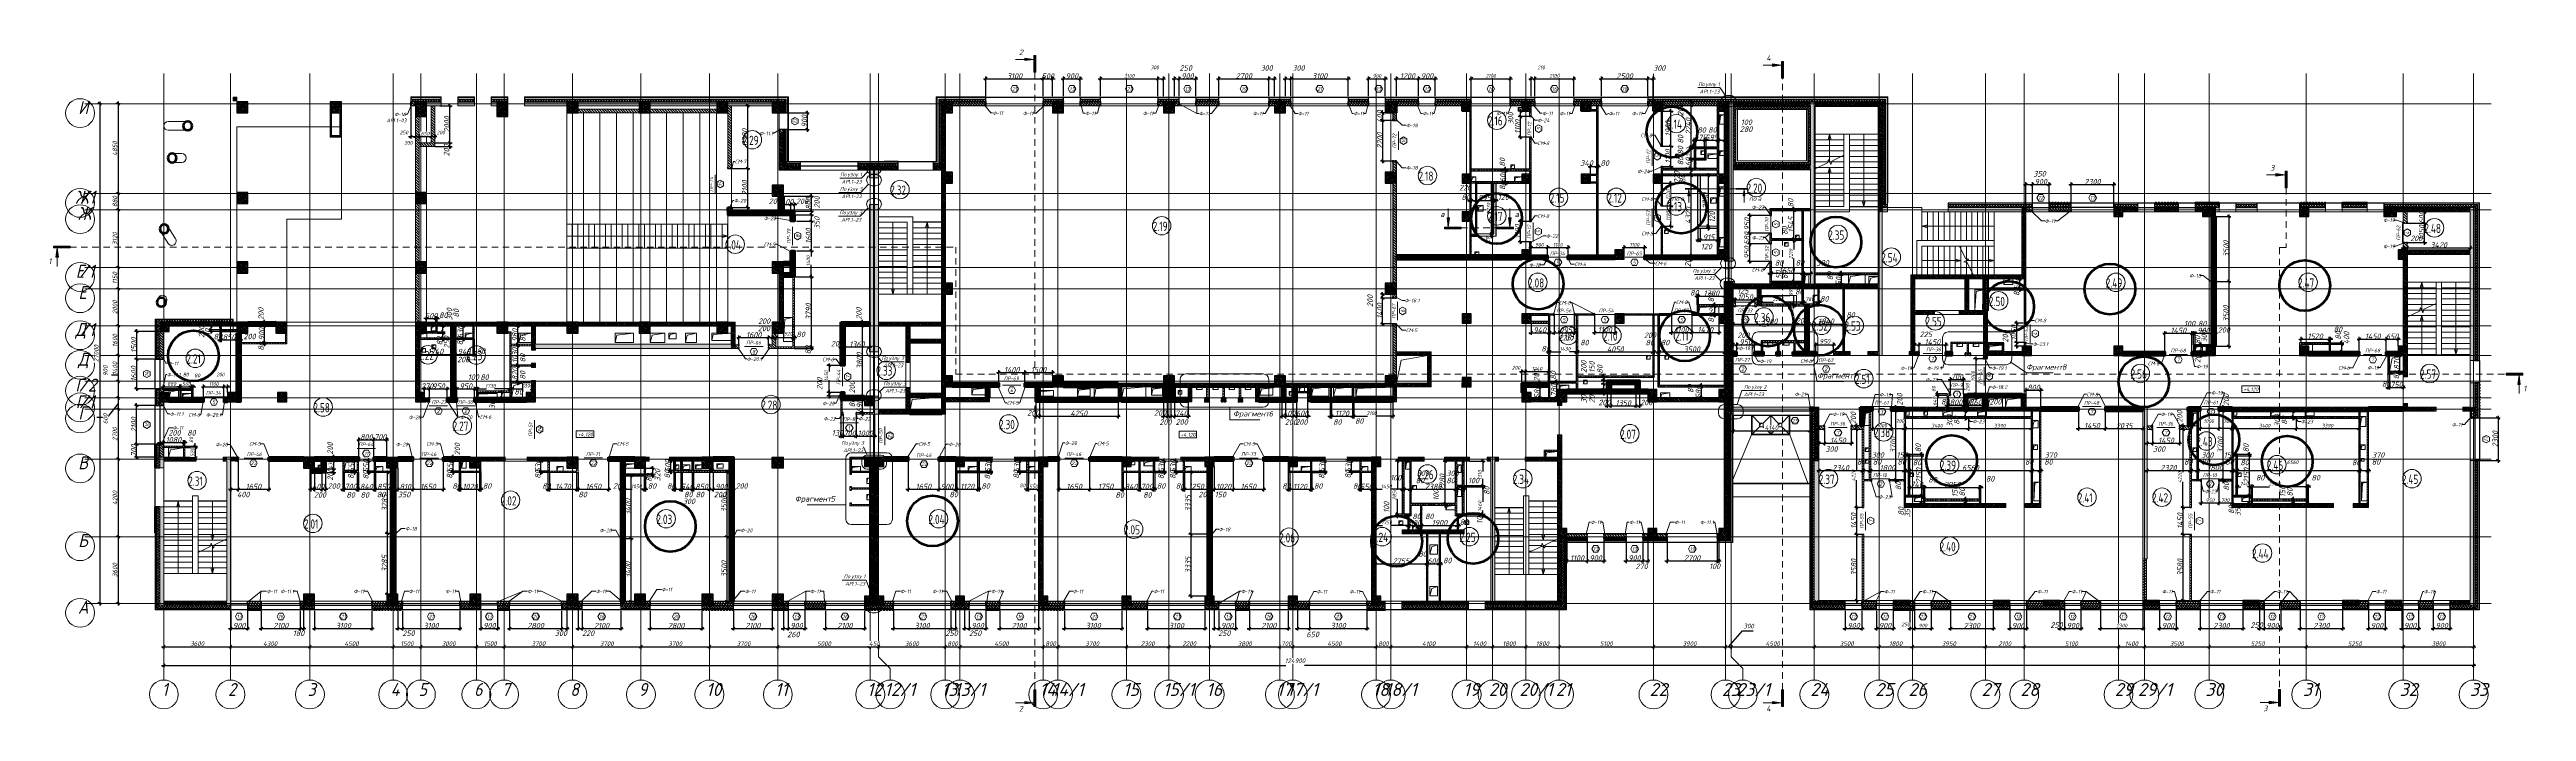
# Model space of a CAD drawing. Header units: millimetres. Extents: x 12986 to 523328, y -9759 to 30092.
# Drawn here: x 233026 to 366966, y -8602 to 27158 of the extents above; entities that cross this region are included whole.
import ezdxf

# ---------------------------------------------------------------- set-up
doc = ezdxf.new("R2010")
doc.units = ezdxf.units.MM
doc.linetypes.add('01 Штриховая _4 мм_', pattern=[600, 350, -250])
doc.linetypes.add('Штрих короткий', pattern=[300, 150, -150])
for name, color, linetype, lineweight in [('0) ПГП', 1, 'Continuous', 30), ('1) ПГП Зеленый', 3, 'Continuous', 30), ('2) Расчет', 1, 'Continuous', 30), ('3) РАсчет Зел', 3, 'Continuous', 30), ('4) ПГП красный расчет', 12, 'Continuous', 30), ('5) Блок ячеистый', 160, 'Continuous', 60), ('A-ANNO-DIMS', 7, 'Continuous', 9), ('A-ANNO-NOTE', 7, 'Continuous', 9), ('A-ANNO-NOTE-1', 7, 'Continuous', 9), ('A-ANNO-SYMB', 7, 'Continuous', 9), ('A-AREA-IDEN', 7, 'Continuous', 9), ('A-COLS', 7, 'Continuous', 9), ('A-COLS-1', 7, 'Continuous', 53), ('A-DETL', 7, 'Continuous', 9), ('A-DETL-1', 7, 'Continuous', 50), ('A-DETL-2', 7, 'Continuous', 5), ('A-DETL-3', 7, 'Continuous', 13), ('A-DETL-GENF', 7, 'Continuous', 9), ('A-DETL-GENF-1', 7, 'Continuous', 5), ('A-DOOR-2', 7, 'Continuous', 5), ('A-DOOR-3', 7, 'Штрих короткий', 5), ('A-DOOR-IDEN', 7, 'Continuous', 9), ('A-FLOR', 7, 'Continuous', 9), ('A-GENM', 7, 'Continuous', 9), ('A-GENM-1', 7, 'Continuous', 25), ('A-GENM-IDEN', 7, 'Continuous', 9), ('A-GLAZ-IDEN', 7, 'Continuous', 9), ('A-ROOF', 7, 'Continuous', 9), ('A-WALL', 7, 'Continuous', 5), ('A-WALL-1', 7, 'Continuous', 25), ('A-WALL-10', 7, 'Continuous', 13), ('A-WALL-6', 18, 'Continuous', 13), ('A-WALL-8', 7, 'Continuous', 9), ('A-WALL-FNSH-1', 7, 'Continuous', 9), ('A-WALL-FNSH-2', 7, 'Continuous', 5), ('A-WALL-FNSH-4', 250, 'Continuous', 13), ('A-WALL-FNSH-5', 7, 'Continuous', 5), ('A-WALL-PATT-1', 7, 'Continuous', 5), ('A-WALL-PATT-3', 250, 'Continuous', 5), ('A-WALL-PATT-4', 250, 'Continuous', 5), ('G-ANNO-DIMS', 7, 'Continuous', 9), ('G-ANNO-SYMB-1', 7, '01 Штриховая _4 мм_', 9), ('G-ANNO-TEXT', 7, 'Continuous', 9), ('I-WALL', 7, 'Continuous', 5), ('S-COLS', 7, 'Continuous', 9), ('S-COLS-1', 7, 'Continuous', 5), ('S-COLS-2', 7, 'Continuous', 25), ('S-STRS-1', 7, 'Continuous', 9), ('S-STRS-ANNO', 7, 'Continuous', 5), ('S-STRS-MBND', 7, 'Continuous', 9), ('Оси', 7, 'Continuous', 9), ('Оси-1', 7, 'Continuous', 20)]:
    doc.layers.add(name, color=color, linetype=linetype, lineweight=lineweight)
doc.layers.add('0)Допникки кружки', color=7, linetype='Continuous', plot=False)
for name, color, linetype, lineweight, true_color in [('A-DETL-GENF-2', 7, 'Continuous', 5, 0xce0000), ('A-DOOR-1', 7, 'Continuous', 5, 0xffffff), ('A-WALL-11', 7, 'Continuous', 13, 0x800000), ('A-WALL-2', 7, 'Continuous', 13, 0x000000), ('A-WALL-3', 7, 'Continuous', 5, 0x000000), ('A-WALL-4', 7, 'Continuous', 25, 0x000000), ('A-WALL-5', 7, 'Continuous', 13, 0x008000), ('A-WALL-7', 7, 'Continuous', 5, 0x008000), ('A-WALL-9', 7, 'Continuous', 5, 0x0070df), ('A-WALL-FNSH-3', 7, 'Continuous', 13, 0x008000), ('A-WALL-FNSH-6', 7, 'Continuous', 13, 0xd56a00), ('A-WALL-PATT-2', 7, 'Continuous', 5, 0xce0000), ('A-WALL-PATT-5', 7, 'Continuous', 5, 0x800000), ('I-WALL-1', 7, 'Continuous', 5, 0x800000)]:
    doc.layers.add(name, color=color, linetype=linetype, lineweight=lineweight, true_color=true_color)
doc.styles.add('ISOCPEUR_I', font='isocpeui.ttf', dxfattribs={"height": 250})
doc.styles.add('ISOCPEUR_I_1', font='isocpeui.ttf', dxfattribs={"width": 0.9, "height": 250})
doc.styles.add('ISOCPEUR_I_2', font='isocpeui.ttf', dxfattribs={"height": 300})
doc.styles.add('ISOCPEUR_I_3', font='isocpeui.ttf', dxfattribs={"width": 0.9, "height": 200})
doc.styles.add('ISOCPEUR_I_4', font='isocpeui.ttf', dxfattribs={"width": 0.9, "height": 300})
doc.styles.add('СПДС', font='ГОСТ тип А.ttf', dxfattribs={"width": 0.9})
doc.dimstyles.new('ISO-2_0_0_9К_СРЕДНИЙ', dxfattribs={"dimscale": 304.8, "dimtxt": 199.196235, "dimasz": 0.492126, "dimexe": 0.393701, "dimexo": 0, "dimgap": 0, "dimtad": 1, "dimdec": 0, "dimzin": 0, "dimdsep": 46, "dimtxsty": 'ISOCPEUR_I_2', "dimblk1": 'OBLIQUE', "dimblk2": 'OBLIQUE', "dimsah": 1, "dimcen": 0.09, "dimdle": 0.393701, "dimazin": 0, "dimtfac": 1, "dimtdec": 4, "dimtix": 1, "dimtmove": 2, "dimatfit": 3, "dimfxl": 1, "dimtvp": 1, "dimtolj": 1, "dimtzin": 0, "dimarcsym": 2})
doc.dimstyles.new('ISO-2_0_0_9К_СРЕДНИЙ_1', dxfattribs={"dimscale": 304.8, "dimtxt": 199.196235, "dimasz": 0.492126, "dimexe": 0.393701, "dimexo": 0, "dimgap": 0, "dimtad": 1, "dimdec": 0, "dimzin": 0, "dimdsep": 46, "dimtxsty": 'ISOCPEUR_I_3', "dimblk1": 'OBLIQUE', "dimblk2": 'OBLIQUE', "dimsah": 1, "dimcen": 0.09, "dimdle": 0.393701, "dimazin": 0, "dimtfac": 1, "dimtdec": 4, "dimtix": 1, "dimtmove": 2, "dimatfit": 3, "dimfxl": 1, "dimtvp": 1, "dimtolj": 1, "dimtzin": 0, "dimarcsym": 2})
doc.dimstyles.new('ISO-2_0_0_9К_СРЕДНИЙ_2', dxfattribs={"dimscale": 304.8, "dimtxt": 199.196235, "dimasz": 0.492126, "dimexe": 0.393701, "dimexo": 0, "dimgap": 0, "dimtad": 1, "dimdec": 0, "dimzin": 0, "dimdsep": 46, "dimtxsty": 'ISOCPEUR_I_2', "dimblk1": 'OBLIQUE', "dimblk2": 'OBLIQUE', "dimsah": 1, "dimcen": 0.09, "dimdle": 0.393701, "dimazin": 0, "dimtfac": 1, "dimtdec": 4, "dimtix": 1, "dimtmove": 0, "dimatfit": 3, "dimfxl": 1, "dimtvp": 1, "dimtolj": 1, "dimtzin": 0, "dimarcsym": 2})
doc.dimstyles.new('ISO-2_0_0_9К_СРЕДНИЙ_ФОН', dxfattribs={"dimscale": 304.8, "dimtxt": 199.196235, "dimasz": 0.492126, "dimexe": 0.393701, "dimexo": 0, "dimgap": 0.164042, "dimtad": 1, "dimdec": 0, "dimdsep": 46, "dimtxsty": 'ISOCPEUR_I_3', "dimblk1": 'OBLIQUE', "dimblk2": 'OBLIQUE', "dimsah": 1, "dimcen": 0.09, "dimdle": 0.393701, "dimazin": 0, "dimtfac": 1, "dimtdec": 4, "dimtix": 1, "dimtmove": 1, "dimatfit": 3, "dimfxl": 1, "dimtvp": 1, "dimtfill": 1, "dimtolj": 1, "dimtzin": 0, "dimarcsym": 2})
doc.dimstyles.new('ISO-2_0_0_9К_СРЕДНИЙ_ФОН_1', dxfattribs={"dimscale": 304.8, "dimtxt": 199.196235, "dimasz": 0.492126, "dimexe": 0.393701, "dimexo": 0, "dimgap": 0.164042, "dimtad": 1, "dimdec": 0, "dimdsep": 46, "dimtxsty": 'ISOCPEUR_I_3', "dimblk1": 'OBLIQUE', "dimblk2": 'OBLIQUE', "dimsah": 1, "dimcen": 0.09, "dimdle": 0.393701, "dimazin": 0, "dimtfac": 1, "dimtdec": 4, "dimtix": 1, "dimtmove": 0, "dimatfit": 3, "dimfxl": 1, "dimtvp": 1, "dimtfill": 1, "dimtolj": 1, "dimtzin": 0, "dimarcsym": 2})
doc.dimstyles.new('ISO-2_0_0_9К_СРЕДНИЙ_ФОН_2', dxfattribs={"dimscale": 304.8, "dimtxt": 199.196235, "dimasz": 0.492126, "dimexe": 0.393701, "dimexo": 0, "dimgap": 0.164042, "dimtad": 1, "dimdec": 0, "dimdsep": 46, "dimtxsty": 'ISOCPEUR_I_3', "dimblk1": 'OBLIQUE', "dimblk2": 'OBLIQUE', "dimsah": 1, "dimcen": 0.09, "dimdle": 0.393701, "dimazin": 0, "dimtfac": 1, "dimtdec": 4, "dimtix": 1, "dimtmove": 2, "dimatfit": 3, "dimfxl": 1, "dimtvp": 1, "dimtfill": 1, "dimtolj": 1, "dimtzin": 0, "dimarcsym": 2})
doc.dimstyles.new('ISO-2_5_0_9К_БОЛЬШОЙ__с_подложкой_', dxfattribs={"dimscale": 304.8, "dimtxt": 248.995294, "dimasz": 0.492126, "dimexe": 0.393701, "dimexo": 0, "dimgap": 0.164042, "dimtad": 1, "dimdec": 0, "dimzin": 0, "dimdsep": 46, "dimtxsty": 'ISOCPEUR_I_1', "dimblk1": 'OBLIQUE', "dimblk2": 'OBLIQUE', "dimsah": 1, "dimcen": 0.09, "dimdle": 0.393701, "dimazin": 0, "dimtfac": 1, "dimtdec": 4, "dimtix": 1, "dimtmove": 0, "dimatfit": 3, "dimfxl": 1, "dimtvp": 1, "dimtfill": 1, "dimtolj": 1, "dimtzin": 0, "dimarcsym": 2})
doc.dimstyles.new('ISO-2_5_0_9К_БОЛЬШОЙ__с_подложкой__1', dxfattribs={"dimscale": 304.8, "dimtxt": 248.995294, "dimasz": 0.492126, "dimexe": 0.393701, "dimexo": 0, "dimgap": 0.164042, "dimtad": 1, "dimdec": 0, "dimzin": 0, "dimdsep": 46, "dimtxsty": 'ISOCPEUR_I_1', "dimblk1": 'OBLIQUE', "dimblk2": 'OBLIQUE', "dimsah": 1, "dimcen": 0.09, "dimdle": 0.393701, "dimazin": 0, "dimtfac": 1, "dimtdec": 4, "dimtix": 1, "dimtmove": 1, "dimatfit": 3, "dimfxl": 1, "dimtvp": 1, "dimtfill": 1, "dimtolj": 1, "dimtzin": 0, "dimarcsym": 2})
doc.dimstyles.new('ISO-2_5_0_9К_БОЛЬШОЙ__с_подложкой__2', dxfattribs={"dimscale": 304.8, "dimtxt": 248.995294, "dimasz": 0.492126, "dimexe": 0.393701, "dimexo": 0, "dimgap": 0.164042, "dimtad": 1, "dimdec": 0, "dimzin": 0, "dimdsep": 46, "dimtxsty": 'ISOCPEUR_I_1', "dimblk1": 'OBLIQUE', "dimblk2": 'OBLIQUE', "dimsah": 1, "dimcen": 0.09, "dimdle": 0.393701, "dimazin": 0, "dimtfac": 1, "dimtdec": 4, "dimtix": 1, "dimtmove": 2, "dimatfit": 3, "dimfxl": 1, "dimtvp": 1, "dimtfill": 1, "dimtolj": 1, "dimtzin": 0, "dimarcsym": 2})
pattern_1 = [(45, (239096.85, -2765.93), (-57.024626, 57.024626), []), (45, (239153.876, -2765.93), (-57.024626, 57.024626), [100.806, -20.161, 3.353, -16.808])]
pattern_2 = [(45, (239096.85, -2765.93), (-70.71068, 70.71068), []), (135, (239096.85, -2765.93), (-70.71068, -70.71068), [])]
pattern_3 = [(135, (239096.85, -2765.93), (-70.71068, -70.71068), [])]
pattern_4 = [(135, (239096.85, -2765.933), (-35.35534, -35.35534), [])]
pattern_5 = [(45, (239096.85, -2765.93), (-70.71068, 70.71068), [])]
pattern_6 = [(50, (239096.85, -2765.93), (72.873764, -6.37607), [7.62, -83.82]), (355, (239096.85, -2765.93), (-14.09699, 76.422444), [6.096, -67.056]), (100.451, (239102.924, -2766.464), (58.776964, 70.04687), [6.476, -71.236]), (46.184, (239096.85, -2745.61), (108.43142, -16.817454), [11.43, -125.73]), (96.636, (239105.89, -2747.01), (94.961, 98.970885), [9.714, -106.854]), (351.184, (239096.85, -2745.61), (94.96227, 98.97018), [9.144, -100.584]), (21, (239107.01, -2750.69), (60.64565, -40.906537), [7.62, -83.82]), (326, (239107.01, -2750.69), (24.72083, 73.67493), [6.096, -67.056]), (71.451, (239112.065, -2754.1), (85.36689, 32.768737), [6.476, -71.236]), (37.5, (239096.85, -2765.933), (1.2355247, 33.8224325), [3.353, -62.89, 3.353, -64.719, -67.31]), (37.5, (239096.85, -2765.933), (1.2355247, 33.8224325), [-134.315, 3.353, -63.957]), (7.5, (239096.85, -2765.933), (26.728146, 40.072549), [3.353, -35.458, 3.353, -61.366, -25.654]), (7.5, (239096.85, -2765.933), (26.728146, 40.072549), [-103.53, 3.353, -22.301]), (327.5, (239074.194, -2765.933), (54.2363175, -2.2921173), [3.353, -22.047, 3.353, -75.895, -105.156]), (327.5, (239074.194, -2765.933), (54.2363175, -2.2921173), [-104.648, 3.353, -101.803]), (317.5, (239064.034, -2765.933), (59.25158, 10.17014), [3.353, -29.667, 3.353, -49.276, -74.676]), (317.5, (239064.034, -2765.933), (59.25158, 10.17014), [-85.649, 3.353, -71.323])]
pattern_7 = [(135, (239096.85, -2765.93), (-142.5612, -142.5612), []), (135, (239239.41, -2765.93), (-142.5612, -142.5612), [252.016, -50.403, 3.353, -47.05])]

msp = doc.modelspace()

# ---------------------------------------------------------------- texts
at = {"layer": 'A-ANNO-NOTE-1', "char_height": 250, "attachment_point": 1, "style": 'ISOCPEUR_I'}
for s, insert, width in [('по', (320750.6762, 19237.53047), 404.0505), ('\\fISOCPEUR|b0|i1|c204|p34|;\\W.9;а', (321226.9262, 19237.53047), 223.6708125), ('по', (324922.42534, 19237.53047), 404.0505), ('\\fISOCPEUR|b0|i1|c204|p34|;\\W.9;а', (325398.67534, 19237.53047), 223.6708125)]:
    msp.add_mtext(s, dxfattribs=dict(at, insert=insert, width=width))
at = {"layer": 'A-ANNO-SYMB', "char_height": 300, "attachment_point": 1, "style": 'ISOCPEUR_I_3'}
for s, insert, width in [('Фрагмент', (328602.38416, 9691.94595), 2085.1891875), (' 7', (330322.83729, 9691.94595), 432.91125), ('Фрагмент', (339916.54034, 10157.02668), 2085.1891875), (' 8', (341636.99346, 10157.02668), 432.91125), ('Фрагмент', (297024.73198, 7634.28382), 2085.1891875), (' 6', (298745.1851, 7634.28382), 432.91125), ('Фрагмент', (273332.20034, 3035.21207), 2085.1891875), (' 5', (275052.65346, 3035.21207), 432.91125)]:
    msp.add_mtext(s, dxfattribs=dict(at, insert=insert, width=width))
at = {"layer": 'A-AREA-IDEN', "char_height": 500, "attachment_point": 1, "style": 'СПДС'}
for s, insert, width in [('2.16', (310805.17976, 23556.39217), 1212.1515), ('2.14', (320493.73702, 23377.0283), 1255.442625), ('2.29', (270501.42796, 22503.96319), 1327.5945), ('2.18', (307051.39923, 20570.15371), 1212.1515), ('2.32', (278480.52864, 19812.26613), 1327.5945), ('2.15', (314144.73483, 19389.39805), 1212.1515), ('2.12', (317265.81433, 19389.39805), 1212.1515), ('2.20', (324788.50777, 19919.98157), 1327.5945), ('2.19', (292679.96049, 17856.91163), 1212.1515), ('2.48', (361443.19197, 17742.86353), 1370.885625), ('1.04', (269602.52042, 16856.91163), 1255.442625), ('2.35', (329204.21709, 17384.39805), 1327.5945), ('2.54', (332071.5478, 16163.3259), 1370.885625), ('2.08', (312973.4462, 14800.15662), 1327.5945), ('2.49', (344214.8331, 14797.65662), 1370.885625), ('2.47', (354608.02785, 14800.15662), 1370.885625), ('2.50', (337897.0417, 13800.15662), 1327.5945), ('2.36', (325201.03307, 12928.76347), 1327.5945), ('2.55', (334463.85424, 12717.92552), 1327.5945), ('2.22', (252963.32235, 10881.21113), 1327.5945), ('2.23', (255570.22559, 10870.21113), 1327.5945), ('2.09', (314627.61834, 11928.76347), 1327.5945), ('2.10', (317030.06553, 11928.76347), 1212.1515), ('2.11', (320933.96656, 11928.76347), 1096.7085), ('2.33', (277736.4748, 10045.59667), 1327.5945), ('2.51', (330649.5576, 9595.48903), 1212.1515), ('2.56', (345557.62405, 9877.74317), 1327.5945), ('2.57', (361206.50561, 9872.74317), 1327.5945), ('2.58', (247291.14836, 8060.01445), 1327.5945), ('2.28', (271507.82842, 8195.97434), 1327.5945), ('2.27', (254818.98549, 7060.01445), 1327.5945), ('2.30', (284367.06973, 7146.06364), 1327.5945), ('2.07', (317953.23585, 6622.92831), 1327.5945), ('2.31', (240519.58452, 4087.42898), 1212.1515), ('2.26', (307007.69923, 4440.47249), 1327.5945), ('2.34', (312145.55299, 4188.4863), 1370.885625), ('2.37', (328693.19283, 4188.4863), 1327.5945), ('2.39', (335244.12412, 4946.43755), 1327.5945), ('2.46', (352922.64492, 4946.43755), 1370.885625), ('2.45', (360225.97096, 4188.4863), 1370.885625), ('2.02', (257426.06071, 3026.30918), 1327.5945), ('2.41', (342701.99334, 3188.4863), 1255.442625), ('2.42', (346711.6967, 3188.4863), 1370.885625), ('2.01', (246780.32328, 1774.04308), 1212.1515), ('2.03', (265839.40546, 2026.30918), 1327.5945), ('2.04', (280551.6523, 2026.30918), 1370.885625), ('2.05', (291122.43163, 1460.86051), 1327.5945), ('2.06', (299515.4632, 1026.30918), 1327.5945), ('2.24', (304537.9688, 1054.61994), 1370.885625), ('2.25', (309273.22228, 1054.61994), 1327.5945), ('2.40', (335226.12412, 545.71545), 1370.885625), ('2.44', (352124.64487, 171.18591), 1414.17675)]:
    msp.add_mtext(s, dxfattribs=dict(at, insert=insert, width=width))
at = {"layer": 'A-DOOR-IDEN', "char_height": 200, "attachment_point": 1, "rotation": 90, "style": 'ISOCPEUR_I_2'}
for s, insert, width in [('\\fISOCPEUR|b0|i1|c204|p34|;\\W.9;5', (313454.59019, 22797.86865), 158.734125), ('10', (306146.12958, 22100.16865), 274.177125), ('\\fISOCPEUR|b0|i1|c204|p34|;\\W.9;5', (319876.03168, 21297.86865), 158.734125), ('\\fISOCPEUR|b0|i1|c204|p34|;\\W.9;5', (326279.49219, 17633.7064), 158.734125), ('\\fISOCPEUR|b0|i1|c204|p34|;\\W.9;8', (273389.49217, 16997.86877), 158.734125), ('\\fISOCPEUR|b0|i1|c204|p34|;\\W.9;5', (313435.73974, 17237.88833), 158.734125), ('\\fISOCPEUR|b0|i1|c204|p34|;\\W.9;5', (326279.49219, 16103.29139), 158.734125), ('\\fISOCPEUR|b0|i1|c204|p34|;\\W.9;4', (360436.19948, 17160.71878), 187.594875), ('\\fISOCPEUR|b0|i1|c204|p34|;\\W.9;6', (306104.99124, 12947.8686), 158.734125), ('\\fISOCPEUR|b0|i1|c204|p34|;\\W.9;4', (340311.38349, 11711.34941), 187.594875), ('\\fISOCPEUR|b0|i1|c204|p34|;\\W.9;7', (276089.49217, 9392.46593), 158.734125), ('\\fISOCPEUR|b0|i1|c204|p34|;\\W.9;9', (337828.99845, 9417.86878), 158.734125), ('24', (259434.49295, 6470.46878), 346.329), ('23', (278369.8811, 6138.06431), 317.46825), ('\\fISOCPEUR|b0|i1|c204|p34|;\\W.9;7', (331412.52772, 1602.86878), 158.734125), ('\\fISOCPEUR|b0|i1|c204|p34|;\\W.9;7', (349189.74187, 1602.86878), 158.734125)]:
    msp.add_mtext(s, dxfattribs=dict(at, insert=insert, width=width))
at = {"layer": 'A-DOOR-IDEN', "char_height": 200, "attachment_point": 1, "style": 'ISOCPEUR_I_2'}
for s, insert, width in [('\\fISOCPEUR|b0|i1|c204|p34|;\\W.9;5', (314500.65228, 15751.42593), 158.734125), ('\\fISOCPEUR|b0|i1|c204|p34|;\\W.9;5', (318640.65228, 15751.42593), 158.734125), ('\\fISOCPEUR|b0|i1|c204|p34|;\\W.9;5', (314840.65236, 12661.42594), 158.734125), ('\\fISOCPEUR|b0|i1|c204|p34|;\\W.9;5', (317040.65228, 12661.42594), 158.734125), ('\\fISOCPEUR|b0|i1|c204|p34|;\\W.9;5', (321190.46229, 12661.42594), 158.734125), ('26', (324564.95227, 12670.1608), 317.46825), ('\\fISOCPEUR|b0|i1|c204|p34|;\\W.9;8', (271020.88901, 10931.42592), 158.734125), ('\\fISOCPEUR|b0|i1|c204|p34|;\\W.9;2', (324501.10518, 9989.38397), 158.734125), ('\\fISOCPEUR|b0|i1|c204|p34|;\\W.9;2', (329005.17485, 9989.38397), 158.734125), ('\\fISOCPEUR|b0|i1|c204|p34|;\\W.9;7', (334760.65229, 10551.42592), 158.734125), ('\\fISOCPEUR|b0|i1|c204|p34|;\\W.9;7', (348055.65229, 10505.19318), 158.734125), ('\\fISOCPEUR|b0|i1|c204|p34|;\\W.9;7', (358565.65229, 10505.19318), 158.734125), ('\\fISOCPEUR|b0|i1|c204|p34|;\\W.9;5', (241820.65228, 8212.03958), 158.734125), ('\\fISOCPEUR|b0|i1|c204|p34|;\\W.9;6', (284970.65226, 8851.42575), 158.734125), ('\\fISOCPEUR|b0|i1|c204|p34|;\\W.9;1', (336098.20229, 8626.32659), 115.443), ('\\fISOCPEUR|b0|i1|c204|p34|;\\W.9;2', (253965.65229, 7719.69105), 158.734125), ('\\fISOCPEUR|b0|i1|c204|p34|;\\W.9;2', (255445.65226, 7719.69105), 158.734125), ('\\fISOCPEUR|b0|i1|c204|p34|;\\W.9;1', (276200.20226, 6806.46937), 115.443), ('\\fISOCPEUR|b0|i1|c204|p34|;\\W.9;3', (332020.65235, 7686.77871), 158.734125), ('\\fISOCPEUR|b0|i1|c204|p34|;\\W.9;7', (343380.65229, 7686.77871), 158.734125), ('\\fISOCPEUR|b0|i1|c204|p34|;\\W.9;7', (329645.65229, 6551.42593), 158.734125), ('\\fISOCPEUR|b0|i1|c204|p34|;\\W.9;7', (347385.65229, 6551.42593), 158.734125), ('22', (243899.95229, 4904.54071), 317.46825), ('22', (253406.12823, 4904.54071), 317.46825), ('22', (262279.95226, 4910.78401), 317.46825), ('22', (280155.34564, 4851.42593), 317.46825), ('22', (288279.95234, 4904.71965), 317.46825), ('22', (297725.30889, 4904.71965), 317.46825), ('\\fISOCPEUR|b0|i1|c204|p34|;\\W.9;2', (331962.66324, 3775.98876), 158.734125), ('\\fISOCPEUR|b0|i1|c204|p34|;\\W.9;2', (349781.84653, 3773.77272), 158.734125)]:
    msp.add_mtext(s, dxfattribs=dict(at, insert=insert, width=width))
at = {"layer": 'A-GENM-IDEN', "char_height": 200, "attachment_point": 1}
for s, insert, width, style in [('\\fISOCPEUR|b0|i1|c204|p34|;\\W.9;Ф', (251675.05076, 23759.05603), 230.886, 'ISOCPEUR_I_2'), ('-16', (251865.55076, 23759.05603), 432.91125, 'ISOCPEUR_I_2'), ('\\fISOCPEUR|b0|i1|c204|p34|;\\W.9;Ф', (284021.46021, 23824.83679), 230.886, 'ISOCPEUR_I_2'), ('-11', (284211.96021, 23824.83679), 389.620125, 'ISOCPEUR_I_2'), ('\\fISOCPEUR|b0|i1|c204|p34|;\\W.9;Ф', (285657.71669, 23803.79166), 230.886, 'ISOCPEUR_I_2'), ('-11', (285848.21669, 23803.79166), 389.620125, 'ISOCPEUR_I_2'), ('\\fISOCPEUR|b0|i1|c204|p34|;\\W.9;Ф', (289025.26004, 23803.79166), 230.886, 'ISOCPEUR_I_2'), ('\\fISOCPEUR|b0|i1|c204|p34|;\\W.9;Ф', (289025.26004, 23803.79166), 230.886, 'ISOCPEUR_I_2'), ('-11', (289215.76004, 23803.79166), 389.620125, 'ISOCPEUR_I_2'), ('-11', (289215.76004, 23803.79166), 389.620125, 'ISOCPEUR_I_2'), ('\\fISOCPEUR|b0|i1|c204|p34|;\\W.9;Ф', (292147.84576, 23803.79166), 230.886, 'ISOCPEUR_I_2'), ('-11', (292338.34576, 23803.79166), 389.620125, 'ISOCPEUR_I_2'), ('\\fISOCPEUR|b0|i1|c204|p34|;\\W.9;Ф', (295188.70149, 23798.09842), 230.886, 'ISOCPEUR_I_2'), ('\\fISOCPEUR|b0|i1|c204|p34|;\\W.9;Ф', (295188.70149, 23798.09842), 230.886, 'ISOCPEUR_I_2'), ('\\fISOCPEUR|b0|i1|c204|p34|;\\W.9;Ф', (295188.70149, 23798.09842), 230.886, 'ISOCPEUR_I_2'), ('-11', (295379.20149, 23798.09842), 389.620125, 'ISOCPEUR_I_2'), ('-11', (295379.20149, 23798.09842), 389.620125, 'ISOCPEUR_I_2'), ('-11', (295379.20149, 23798.09842), 389.620125, 'ISOCPEUR_I_2'), ('\\fISOCPEUR|b0|i1|c204|p34|;\\W.9;Ф', (298100.16029, 23798.09842), 230.886, 'ISOCPEUR_I_2'), ('-11', (298290.66029, 23798.09842), 389.620125, 'ISOCPEUR_I_2'), ('\\fISOCPEUR|b0|i1|c204|p34|;\\W.9;Ф', (300534.5614, 23798.09842), 230.886, 'ISOCPEUR_I_2'), ('-11', (300725.0614, 23798.09842), 389.620125, 'ISOCPEUR_I_2'), ('\\fISOCPEUR|b0|i1|c204|p34|;\\W.9;Ф', (303541.44959, 23798.09842), 230.886, 'ISOCPEUR_I_2'), ('\\fISOCPEUR|b0|i1|c204|p34|;\\W.9;Ф', (303541.44959, 23798.09842), 230.886, 'ISOCPEUR_I_2'), ('-11', (303731.94959, 23798.09842), 389.620125, 'ISOCPEUR_I_2'), ('-11', (303731.94959, 23798.09842), 389.620125, 'ISOCPEUR_I_2'), ('\\fISOCPEUR|b0|i1|c204|p34|;\\W.9;Ф', (306384.8976, 23157.35387), 230.886, 'ISOCPEUR_I_2'), ('-18', (306575.3976, 23157.35387), 432.91125, 'ISOCPEUR_I_2'), ('\\fISOCPEUR|b0|i1|c204|p34|;\\W.9;Ф', (307269.81312, 23798.09842), 230.886, 'ISOCPEUR_I_2'), ('\\fISOCPEUR|b0|i1|c204|p34|;\\W.9;Ф', (307269.81312, 23798.09842), 230.886, 'ISOCPEUR_I_2'), ('-11', (307460.31312, 23798.09842), 389.620125, 'ISOCPEUR_I_2'), ('-11', (307460.31312, 23798.09842), 389.620125, 'ISOCPEUR_I_2'), ('\\fISOCPEUR|b0|i1|c204|p34|;\\W.9;Ф', (313479.83831, 23435.45014), 230.886, 'ISOCPEUR_I_2'), ('-24', (313670.33831, 23435.45014), 505.063125, 'ISOCPEUR_I_2'), ('\\fISOCPEUR|b0|i1|c204|p34|;\\W.9;Ф', (313744.97081, 23804.8304), 230.886, 'ISOCPEUR_I_2'), ('-11', (313935.47081, 23804.8304), 389.620125, 'ISOCPEUR_I_2'), ('\\fISOCPEUR|b0|i1|c204|p34|;\\W.9;Ф', (314681.13036, 23798.09842), 230.886, 'ISOCPEUR_I_2'), ('-11', (314871.63036, 23798.09842), 389.620125, 'ISOCPEUR_I_2'), ('\\fISOCPEUR|b0|i1|c204|p34|;\\W.9;Ф', (317340.39176, 23798.09842), 230.886, 'ISOCPEUR_I_2'), ('-11', (317530.89176, 23798.09842), 389.620125, 'ISOCPEUR_I_2'), ('\\fISOCPEUR|b0|i1|c204|p34|;\\W.9;Ф', (318589.78377, 23798.09842), 230.886, 'ISOCPEUR_I_2'), ('-11', (318780.28377, 23798.09842), 389.620125, 'ISOCPEUR_I_2'), ('\\fISOCPEUR|b0|i1|c204|p34|;\\W.9;Ф', (271414.95744, 22730.84123), 230.886, 'ISOCPEUR_I_2'), ('-11.1', (271605.45744, 22730.84123), 577.215, 'ISOCPEUR_I_2'), ('СМ', (313491.53831, 22195.15291), 367.9745625, 'ISOCPEUR_I_2'), ('-8', (313795.14769, 22195.15291), 317.46825, 'ISOCPEUR_I_2'), ('СМ', (319063.76743, 22621.61008), 367.9745625, 'ISOCPEUR_I_2'), ('-8', (319367.37681, 22621.61008), 317.46825, 'ISOCPEUR_I_2'), ('СМ', (270085.54735, 21206.75669), 367.9745625, 'ISOCPEUR_I_2'), ('-7', (270389.15673, 21206.75669), 317.46825, 'ISOCPEUR_I_2'), ('\\fISOCPEUR|b0|i1|c204|p34|;\\W.9;Ф', (306384.8976, 20864.06258), 230.886, 'ISOCPEUR_I_2'), ('-18', (306575.3976, 20864.06258), 432.91125, 'ISOCPEUR_I_2'), ('\\fISOCPEUR|b0|i1|c204|p34|;\\W.9;Ф', (318893.29796, 20675.03079), 230.886, 'ISOCPEUR_I_2'), ('-24', (319083.79796, 20675.03079), 505.063125, 'ISOCPEUR_I_2'), ('\\fISOCPEUR|b0|i1|c204|p34|;\\W.9;Ф', (270037.66441, 19093.88454), 230.886, 'ISOCPEUR_I_2'), ('-20', (270228.16441, 19093.88454), 476.202375, 'ISOCPEUR_I_2'), ('СМ', (319112.40722, 19181.80007), 367.9745625, 'ISOCPEUR_I_2'), ('\\fISOCPEUR|b0|i1|c204|p34|;\\W.9;Ф', (271655.31541, 18136.25352), 230.886, 'ISOCPEUR_I_2'), ('-20', (271845.81541, 18136.25352), 476.202375, 'ISOCPEUR_I_2'), ('СМ', (313491.53831, 18263.73571), 367.9745625, 'ISOCPEUR_I_2'), ('-8', (313795.14769, 18263.73571), 317.46825, 'ISOCPEUR_I_2'), ('\\fISOCPEUR|b0|i1|c204|p34|;\\W.9;Ф', (325083.36752, 18734.71097), 230.886, 'ISOCPEUR_I_2'), ('-23', (325273.86752, 18734.71097), 476.202375, 'ISOCPEUR_I_2'), ('\\fISOCPEUR|b0|i1|c204|p34|;\\W.9;Ф', (340919.44372, 17992.6883), 230.886, 'ISOCPEUR_I_2'), ('\\fISOCPEUR|b0|i1|c204|p34|;\\W.9;Ф', (340919.44372, 17992.6883), 230.886, 'ISOCPEUR_I_2'), ('-11', (341109.94372, 17992.6883), 389.620125, 'ISOCPEUR_I_2'), ('-11', (341109.94372, 17992.6883), 389.620125, 'ISOCPEUR_I_2'), ('\\fISOCPEUR|b0|i1|c204|p34|;\\W.9;Ф', (359222.63747, 18035.96813), 230.886, 'ISOCPEUR_I_2'), ('-19', (359413.13747, 18035.96813), 432.91125, 'ISOCPEUR_I_2'), ('СМ', (271655.31541, 16730.73413), 367.9745625, 'ISOCPEUR_I_2'), ('-5', (271958.92478, 16730.73413), 317.46825, 'ISOCPEUR_I_2'), ('\\fISOCPEUR|b0|i1|c204|p34|;\\W.9;Ф', (313947.21078, 17183.10177), 230.886, 'ISOCPEUR_I_2'), ('-22', (314137.71078, 17183.10177), 476.202375, 'ISOCPEUR_I_2'), ('СМ', (319112.40722, 17316.39616), 367.9745625, 'ISOCPEUR_I_2'), ('\\fISOCPEUR|b0|i1|c204|p34|;\\W.9;Ф', (325083.36752, 17087.39599), 230.886, 'ISOCPEUR_I_2'), ('\\fISOCPEUR|b0|i1|c204|p34|;\\W.9;Ф', (325083.36752, 17087.39599), 230.886, 'ISOCPEUR_I_2'), ('-23', (325273.86752, 17087.39599), 476.202375, 'ISOCPEUR_I_2'), ('-23', (325273.86752, 17087.39599), 476.202375, 'ISOCPEUR_I_2'), ('\\fISOCPEUR|b0|i1|c204|p34|;\\W.9;Ф', (359222.63747, 16618.68455), 230.886, 'ISOCPEUR_I_2'), ('-19', (359413.13747, 16618.68455), 432.91125, 'ISOCPEUR_I_2'), ('\\fISOCPEUR|b0|i1|c204|p34|;\\W.9;Ф', (313028.79303, 15613.14259), 230.886, 'ISOCPEUR_I_2'), ('-18', (313219.29303, 15613.14259), 432.91125, 'ISOCPEUR_I_2'), ('СМ', (315495.25089, 15659.7998), 367.9745625, 'ISOCPEUR_I_2'), ('-6', (315798.86027, 15659.7998), 317.46825, 'ISOCPEUR_I_2'), ('СМ', (319846.54081, 15699.80556), 367.9745625, 'ISOCPEUR_I_2'), ('-6', (320150.15019, 15699.80556), 317.46825, 'ISOCPEUR_I_2'), ('СМ', (325083.36752, 15349.47585), 367.9745625, 'ISOCPEUR_I_2'), ('-8', (325386.9769, 15349.47585), 317.46825, 'ISOCPEUR_I_2'), ('\\fISOCPEUR|b0|i1|c204|p34|;\\W.9;Ф', (348741.85081, 15040.08325), 230.886, 'ISOCPEUR_I_2'), ('-18', (348932.35081, 15040.08325), 432.91125, 'ISOCPEUR_I_2'), ('\\fISOCPEUR|b0|i1|c204|p34|;\\W.9;Ф', (306307.4976, 13696.43116), 230.886, 'ISOCPEUR_I_2'), ('-18.1', (306497.9976, 13696.43116), 620.506125, 'ISOCPEUR_I_2'), ('СМ', (314653.67439, 13581.1142), 367.9745625, 'ISOCPEUR_I_2'), ('СМ', (314653.67439, 13581.1142), 367.9745625, 'ISOCPEUR_I_2'), ('СМ', (314653.67439, 13581.1142), 367.9745625, 'ISOCPEUR_I_2'), ('-8', (314957.28377, 13581.1142), 317.46825, 'ISOCPEUR_I_2'), ('-8', (314957.28377, 13581.1142), 317.46825, 'ISOCPEUR_I_2'), ('-8', (314957.28377, 13581.1142), 317.46825, 'ISOCPEUR_I_2'), ('СМ', (320979.00759, 13605.73451), 367.9745625, 'ISOCPEUR_I_2'), ('СМ', (320979.00759, 13605.73451), 367.9745625, 'ISOCPEUR_I_2'), ('-8', (321282.61696, 13605.73451), 317.46825, 'ISOCPEUR_I_2'), ('-8', (321282.61696, 13605.73451), 317.46825, 'ISOCPEUR_I_2'), ('СМ', (306375.8976, 12090.40494), 367.9745625, 'ISOCPEUR_I_2'), ('-5', (306679.50697, 12090.40494), 317.46825, 'ISOCPEUR_I_2'), ('ПР', (314514.56596, 13153.35618), 416.8775, 'ISOCPEUR_I_4'), ('-56', (314858.52429, 13153.35618), 529.11375, 'ISOCPEUR_I_4'), ('ПР', (316801.06587, 13153.35618), 416.8775, 'ISOCPEUR_I_4'), ('-54', (317145.02421, 13153.35618), 561.18125, 'ISOCPEUR_I_4'), ('ПР', (320864.37588, 13153.35618), 416.8775, 'ISOCPEUR_I_4'), ('-57', (321208.33422, 13153.35618), 529.11375, 'ISOCPEUR_I_4'), ('ПР', (324304.56586, 13162.09104), 416.8775, 'ISOCPEUR_I_4'), ('-33', (324648.5242, 13162.09104), 529.11375, 'ISOCPEUR_I_4'), ('СМ', (340363.82002, 12613.09584), 367.9745625, 'ISOCPEUR_I_2'), ('-8', (340667.4294, 12613.09584), 317.46825, 'ISOCPEUR_I_2'), ('ПР', (270694.80261, 11423.35615), 416.8775, 'ISOCPEUR_I_4'), ('-66', (271038.76094, 11423.35615), 529.11375, 'ISOCPEUR_I_4'), ('\\fISOCPEUR|b0|i1|c204|p34|;\\W.9;Ф', (324357.07573, 11116.82919), 230.886, 'ISOCPEUR_I_2'), ('-19.1', (324547.57573, 11116.82919), 620.506125, 'ISOCPEUR_I_2'), ('ПР', (334506.0869, 11057.31688), 416.8775, 'ISOCPEUR_I_4'), ('-36', (334850.04524, 11057.31688), 529.11375, 'ISOCPEUR_I_4'), ('\\fISOCPEUR|b0|i1|c204|p34|;\\W.9;Ф', (340274.44091, 11340.922), 230.886, 'ISOCPEUR_I_2'), ('-23.1', (340464.94091, 11340.922), 663.79725, 'ISOCPEUR_I_2'), ('ПР', (347729.56588, 10997.12341), 416.8775, 'ISOCPEUR_I_4'), ('-68', (348073.52422, 10997.12341), 529.11375, 'ISOCPEUR_I_4'), ('ПР', (358239.56588, 10997.12341), 416.8775, 'ISOCPEUR_I_4'), ('-68', (358583.52422, 10997.12341), 529.11375, 'ISOCPEUR_I_4'), ('\\fISOCPEUR|b0|i1|c204|p34|;\\W.9;Ф', (239373.73239, 9686.85406), 230.886, 'ISOCPEUR_I_2'), ('\\fISOCPEUR|b0|i1|c204|p34|;\\W.9;Ф', (239418.23692, 10296.62507), 230.886, 'ISOCPEUR_I_2'), ('-11.1', (239564.23239, 9686.85406), 577.215, 'ISOCPEUR_I_2'), ('-11', (239608.73692, 10296.62507), 389.620125, 'ISOCPEUR_I_2'), ('\\fISOCPEUR|b0|i1|c204|p34|;\\W.9;Ф', (270728.98299, 10534.42592), 230.886, 'ISOCPEUR_I_2'), ('\\fISOCPEUR|b0|i1|c204|p34|;\\W.9;Ф', (270728.98299, 10534.42592), 230.886, 'ISOCPEUR_I_2'), ('-20.1', (270919.48299, 10534.42592), 663.79725, 'ISOCPEUR_I_2'), ('-20.1', (270919.48299, 10534.42592), 663.79725, 'ISOCPEUR_I_2'), ('СМ', (274819.771, 10516.64621), 367.9745625, 'ISOCPEUR_I_2'), ('-6', (275123.38037, 10516.64621), 317.46825, 'ISOCPEUR_I_2'), ('ПР', (284633.52357, 9490.27432), 416.8775, 'ISOCPEUR_I_4'), ('-69', (284977.4819, 9490.27432), 529.11375, 'ISOCPEUR_I_4'), ('ПР', (324175.01877, 10495.27492), 416.8775, 'ISOCPEUR_I_4'), ('-27', (324518.9771, 10495.27492), 529.11375, 'ISOCPEUR_I_4'), ('\\fISOCPEUR|b0|i1|c204|p34|;\\W.9;Ф', (325507.62355, 10414.36754), 230.886, 'ISOCPEUR_I_2'), ('-19', (325698.12355, 10414.36754), 432.91125, 'ISOCPEUR_I_2'), ('СМ', (327700.21552, 10422.85303), 367.9745625, 'ISOCPEUR_I_2'), ('-6', (328003.8249, 10422.85303), 317.46825, 'ISOCPEUR_I_2'), ('ПР', (328679.08845, 10481.31421), 416.8775, 'ISOCPEUR_I_4'), ('-63', (329023.04678, 10481.31421), 529.11375, 'ISOCPEUR_I_4'), ('\\fISOCPEUR|b0|i1|c204|p34|;\\W.9;Ф', (333125.13186, 10042.63801), 230.886, 'ISOCPEUR_I_2'), ('-19', (333315.63186, 10042.63801), 432.91125, 'ISOCPEUR_I_2'), ('\\fISOCPEUR|b0|i1|c204|p34|;\\W.9;Ф', (334552.31763, 10042.63801), 230.886, 'ISOCPEUR_I_2'), ('-19.1', (334742.81763, 10042.63801), 620.506125, 'ISOCPEUR_I_2'), ('\\fISOCPEUR|b0|i1|c204|p34|;\\W.9;Ф', (338057.07033, 10044.79797), 230.886, 'ISOCPEUR_I_2'), ('-19.1', (338247.57033, 10044.79797), 620.506125, 'ISOCPEUR_I_2'), ('СМ', (346494.49783, 10295.15341), 367.9745625, 'ISOCPEUR_I_2'), ('-6', (346798.10721, 10295.15341), 317.46825, 'ISOCPEUR_I_2'), ('\\fISOCPEUR|b0|i1|c204|p34|;\\W.9;Ф', (349116.1202, 10129.26129), 230.886, 'ISOCPEUR_I_2'), ('-19', (349306.6202, 10129.26129), 432.91125, 'ISOCPEUR_I_2'), ('СМ', (356791.36814, 10056.51855), 367.9745625, 'ISOCPEUR_I_2'), ('-6', (357094.97751, 10056.51855), 317.46825, 'ISOCPEUR_I_2'), ('\\fISOCPEUR|b0|i1|c204|p34|;\\W.9;Ф', (358366.17339, 10063.91244), 230.886, 'ISOCPEUR_I_2'), ('-19', (358556.67339, 10063.91244), 432.91125, 'ISOCPEUR_I_2'), ('ПР', (253689.93822, 8211.62129), 416.8775, 'ISOCPEUR_I_4'), ('-27', (254033.89655, 8211.62129), 529.11375, 'ISOCPEUR_I_4'), ('ПР', (255119.56585, 8211.62129), 416.8775, 'ISOCPEUR_I_4'), ('-30', (255463.52419, 8211.62129), 529.11375, 'ISOCPEUR_I_4'), ('\\fISOCPEUR|b0|i1|c204|p34|;\\W.9;Ф', (274819.771, 8132.25469), 230.886, 'ISOCPEUR_I_2'), ('-20', (275010.271, 8132.25469), 476.202375, 'ISOCPEUR_I_2'), ('СМ', (284803.84673, 8166.32172), 367.9745625, 'ISOCPEUR_I_2'), ('СМ', (284803.84673, 8166.32172), 367.9745625, 'ISOCPEUR_I_2'), ('-5', (285107.45611, 8166.32172), 317.46825, 'ISOCPEUR_I_2'), ('-5', (285107.45611, 8166.32172), 317.46825, 'ISOCPEUR_I_2'), ('\\fISOCPEUR|b0|i1|c204|p34|;\\W.9;Ф', (327393.92948, 8630.02613), 230.886, 'ISOCPEUR_I_2'), ('-21', (327584.42948, 8630.02613), 432.91125, 'ISOCPEUR_I_2'), ('\\fISOCPEUR|b0|i1|c204|p34|;\\W.9;Ф', (331977.1685, 8606.46697), 230.886, 'ISOCPEUR_I_2'), ('\\fISOCPEUR|b0|i1|c204|p34|;\\W.9;Ф', (331977.1685, 8606.46697), 230.886, 'ISOCPEUR_I_2'), ('-19', (332167.6685, 8606.46697), 432.91125, 'ISOCPEUR_I_2'), ('-19', (332167.6685, 8606.46697), 432.91125, 'ISOCPEUR_I_2'), ('\\fISOCPEUR|b0|i1|c204|p34|;\\W.9;Ф', (338040.07029, 9017.72735), 230.886, 'ISOCPEUR_I_2'), ('-18.2', (338230.57029, 9017.72735), 663.79725, 'ISOCPEUR_I_2'), ('ПР', (343041.06588, 8169.79712), 416.8775, 'ISOCPEUR_I_4'), ('СМ', (343178.12425, 8620.72735), 367.9745625, 'ISOCPEUR_I_2'), ('СМ', (343178.12425, 8620.72735), 367.9745625, 'ISOCPEUR_I_2'), ('-48', (343385.02422, 8169.79712), 561.18125, 'ISOCPEUR_I_4'), ('-6', (343481.73363, 8620.72735), 317.46825, 'ISOCPEUR_I_2'), ('-6', (343481.73363, 8620.72735), 317.46825, 'ISOCPEUR_I_2'), ('\\fISOCPEUR|b0|i1|c204|p34|;\\W.9;Ф', (239530.08799, 7560.50243), 230.886, 'ISOCPEUR_I_2'), ('\\fISOCPEUR|b0|i1|c204|p34|;\\W.9;Ф', (239684.8836, 6815.82325), 230.886, 'ISOCPEUR_I_2'), ('-11.1', (239720.58799, 7560.50243), 577.215, 'ISOCPEUR_I_2'), ('-11', (239875.3836, 6815.82325), 389.620125, 'ISOCPEUR_I_2'), ('СМ', (240543.82301, 7518.62132), 367.9745625, 'ISOCPEUR_I_2'), ('-6', (240847.43238, 7518.62132), 317.46825, 'ISOCPEUR_I_2'), ('\\fISOCPEUR|b0|i1|c204|p34|;\\W.9;Ф', (241487.266, 7514.80326), 230.886, 'ISOCPEUR_I_2'), ('-20.1', (241677.766, 7514.80326), 663.79725, 'ISOCPEUR_I_2'), ('\\fISOCPEUR|b0|i1|c204|p34|;\\W.9;Ф', (252456.61767, 7387.4196), 230.886, 'ISOCPEUR_I_2'), ('-20', (252647.11767, 7387.4196), 476.202375, 'ISOCPEUR_I_2'), ('\\fISOCPEUR|b0|i1|c204|p34|;\\W.9;Ф', (255231.14624, 7392.14814), 230.886, 'ISOCPEUR_I_2'), ('\\fISOCPEUR|b0|i1|c204|p34|;\\W.9;Ф', (255231.14624, 7389.05458), 230.886, 'ISOCPEUR_I_2'), ('-20', (255421.64624, 7392.14814), 476.202375, 'ISOCPEUR_I_2'), ('-20', (255421.64624, 7389.05458), 476.202375, 'ISOCPEUR_I_2'), ('СМ', (256300.47544, 7401.38991), 367.9745625, 'ISOCPEUR_I_2'), ('-6', (256604.08482, 7401.38991), 317.46825, 'ISOCPEUR_I_2'), ('\\fISOCPEUR|b0|i1|c204|p34|;\\W.9;Ф', (274879.171, 7305.20333), 230.886, 'ISOCPEUR_I_2'), ('-22', (275069.671, 7305.20333), 476.202375, 'ISOCPEUR_I_2'), ('ПР', (275929.06586, 7289.48777), 416.8775, 'ISOCPEUR_I_4'), ('-8', (276273.02419, 7289.48777), 352.7425, 'ISOCPEUR_I_4'), ('\\fISOCPEUR|b0|i1|c204|p34|;\\W.9;Ф', (276768.85079, 7311.33397), 230.886, 'ISOCPEUR_I_2'), ('-22', (276959.35079, 7311.33397), 476.202375, 'ISOCPEUR_I_2'), ('ПР', (329319.56588, 7043.35617), 416.8775, 'ISOCPEUR_I_4'), ('\\fISOCPEUR|b0|i1|c204|p34|;\\W.9;Ф', (329446.17339, 7551.42593), 230.886, 'ISOCPEUR_I_2'), ('\\fISOCPEUR|b0|i1|c204|p34|;\\W.9;Ф', (329446.17339, 7551.42593), 230.886, 'ISOCPEUR_I_2'), ('-19', (329636.67339, 7551.42593), 432.91125, 'ISOCPEUR_I_2'), ('-19', (329636.67339, 7551.42593), 432.91125, 'ISOCPEUR_I_2'), ('-36', (329663.52422, 7043.35617), 529.11375, 'ISOCPEUR_I_4'), ('ПР', (347059.56588, 7043.35617), 416.8775, 'ISOCPEUR_I_4'), ('\\fISOCPEUR|b0|i1|c204|p34|;\\W.9;Ф', (347186.17339, 7551.42593), 230.886, 'ISOCPEUR_I_2'), ('\\fISOCPEUR|b0|i1|c204|p34|;\\W.9;Ф', (347186.17339, 7551.42593), 230.886, 'ISOCPEUR_I_2'), ('-19', (347376.67339, 7551.42593), 432.91125, 'ISOCPEUR_I_2'), ('-19', (347376.67339, 7551.42593), 432.91125, 'ISOCPEUR_I_2'), ('-36', (347403.52422, 7043.35617), 529.11375, 'ISOCPEUR_I_4'), ('\\fISOCPEUR|b0|i1|c204|p34|;\\W.9;Ф', (362934.54017, 6987.92618), 230.886, 'ISOCPEUR_I_2'), ('-11', (363125.04017, 6987.92618), 389.620125, 'ISOCPEUR_I_2'), ('\\fISOCPEUR|b0|i1|c204|p34|;\\W.9;Ф', (242007.97356, 5913.93435), 230.886, 'ISOCPEUR_I_2'), ('-20', (242198.47356, 5913.93435), 476.202375, 'ISOCPEUR_I_2'), ('ПР', (243691.45359, 5396.47095), 416.8775, 'ISOCPEUR_I_4'), ('СМ', (243822.55883, 5951.23339), 367.9745625, 'ISOCPEUR_I_2'), ('-46', (244035.41192, 5396.47095), 561.18125, 'ISOCPEUR_I_4'), ('-5', (244126.16821, 5951.23339), 317.46825, 'ISOCPEUR_I_2'), ('ПР', (249731.06585, 5929.38719), 416.8775, 'ISOCPEUR_I_4'), ('-64', (250075.02418, 5929.38719), 561.18125, 'ISOCPEUR_I_4'), ('\\fISOCPEUR|b0|i1|c204|p34|;\\W.9;Ф', (251759.73016, 5923.59478), 230.886, 'ISOCPEUR_I_2'), ('-20', (251950.23016, 5923.59478), 476.202375, 'ISOCPEUR_I_2'), ('ПР', (253132.24183, 5396.47095), 416.8775, 'ISOCPEUR_I_4'), ('СМ', (253402.77826, 5951.23339), 367.9745625, 'ISOCPEUR_I_2'), ('-46', (253476.20016, 5396.47095), 561.18125, 'ISOCPEUR_I_4'), ('-5', (253706.38763, 5951.23339), 317.46825, 'ISOCPEUR_I_2'), ('ПР', (262039.06586, 5402.71425), 416.8775, 'ISOCPEUR_I_4'), ('-71', (262383.02419, 5402.71425), 481.0125, 'ISOCPEUR_I_4'), ('СМ', (263713.95674, 5951.23339), 367.9745625, 'ISOCPEUR_I_2'), ('-5', (264017.56612, 5951.23339), 317.46825, 'ISOCPEUR_I_2'), ('СМ', (280012.56448, 5946.28275), 367.9745625, 'ISOCPEUR_I_2'), ('-5', (280316.17386, 5946.28275), 317.46825, 'ISOCPEUR_I_2'), ('\\fISOCPEUR|b0|i1|c204|p34|;\\W.9;Ф', (281634.89312, 5920.43016), 230.886, 'ISOCPEUR_I_2'), ('-20', (281825.39312, 5920.43016), 476.202375, 'ISOCPEUR_I_2'), ('\\fISOCPEUR|b0|i1|c204|p34|;\\W.9;Ф', (287931.85086, 5996.16034), 230.886, 'ISOCPEUR_I_2'), ('ПР', (288006.06593, 5396.64989), 416.8775, 'ISOCPEUR_I_4'), ('-20', (288122.35086, 5996.16034), 476.202375, 'ISOCPEUR_I_2'), ('-46', (288350.02426, 5396.64989), 561.18125, 'ISOCPEUR_I_4'), ('СМ', (289676.39341, 5969.24841), 367.9745625, 'ISOCPEUR_I_2'), ('-5', (289980.00279, 5969.24841), 317.46825, 'ISOCPEUR_I_2'), ('ПР', (297464.92248, 5405.56172), 416.8775, 'ISOCPEUR_I_4'), ('СМ', (297582.52772, 5951.23339), 367.9745625, 'ISOCPEUR_I_2'), ('СМ', (297582.52772, 5951.23339), 367.9745625, 'ISOCPEUR_I_2'), ('-73', (297808.88081, 5405.56172), 529.11375, 'ISOCPEUR_I_4'), ('-5', (297886.1371, 5951.23339), 317.46825, 'ISOCPEUR_I_2'), ('-5', (297886.1371, 5951.23339), 317.46825, 'ISOCPEUR_I_2'), ('ПР', (279906.85262, 5343.35617), 416.8775, 'ISOCPEUR_I_4'), ('-46', (280250.81095, 5343.35617), 561.18125, 'ISOCPEUR_I_4'), ('ПР', (331631.07689, 4267.91899), 416.8775, 'ISOCPEUR_I_4'), ('-10', (331975.03523, 4267.91899), 481.0125, 'ISOCPEUR_I_4'), ('\\fISOCPEUR|b0|i1|c204|p34|;\\W.9;Ф', (331930.44172, 3085.62079), 230.886, 'ISOCPEUR_I_2'), ('\\fISOCPEUR|b0|i1|c204|p34|;\\W.9;Ф', (331930.44172, 3085.62079), 230.886, 'ISOCPEUR_I_2'), ('-23', (332120.94172, 3085.62079), 476.202375, 'ISOCPEUR_I_2'), ('-23', (332120.94172, 3085.62079), 476.202375, 'ISOCPEUR_I_2'), ('\\fISOCPEUR|b0|i1|c204|p34|;\\W.9;Ф', (252265.16244, 1369.19582), 230.886, 'ISOCPEUR_I_2'), ('-18', (252455.66244, 1369.19582), 432.91125, 'ISOCPEUR_I_2'), ('\\fISOCPEUR|b0|i1|c204|p34|;\\W.9;Ф', (316359.57095, 1714.55499), 230.886, 'ISOCPEUR_I_2'), ('\\fISOCPEUR|b0|i1|c204|p34|;\\W.9;Ф', (316359.57095, 1714.55499), 230.886, 'ISOCPEUR_I_2'), ('-11', (316550.07095, 1714.55499), 389.620125, 'ISOCPEUR_I_2'), ('-11', (316550.07095, 1714.55499), 389.620125, 'ISOCPEUR_I_2'), ('\\fISOCPEUR|b0|i1|c204|p34|;\\W.9;Ф', (318450.84781, 1714.55499), 230.886, 'ISOCPEUR_I_2'), ('\\fISOCPEUR|b0|i1|c204|p34|;\\W.9;Ф', (318450.84781, 1714.55499), 230.886, 'ISOCPEUR_I_2'), ('-11', (318641.34781, 1714.55499), 389.620125, 'ISOCPEUR_I_2'), ('-11', (318641.34781, 1714.55499), 389.620125, 'ISOCPEUR_I_2'), ('\\fISOCPEUR|b0|i1|c204|p34|;\\W.9;Ф', (320889.5401, 1714.55499), 230.886, 'ISOCPEUR_I_2'), ('-11', (321080.0401, 1714.55499), 389.620125, 'ISOCPEUR_I_2'), ('\\fISOCPEUR|b0|i1|c204|p34|;\\W.9;Ф', (322281.76692, 1714.55499), 230.886, 'ISOCPEUR_I_2'), ('-11.1', (322472.26692, 1714.55499), 577.215, 'ISOCPEUR_I_2'), ('\\fISOCPEUR|b0|i1|c204|p34|;\\W.9;Ф', (262775.44171, 1275.25442), 230.886, 'ISOCPEUR_I_2'), ('-20', (262965.94171, 1275.25442), 476.202375, 'ISOCPEUR_I_2'), ('\\fISOCPEUR|b0|i1|c204|p34|;\\W.9;Ф', (270388.38876, 1275.25442), 230.886, 'ISOCPEUR_I_2'), ('-20', (270578.88876, 1275.25442), 476.202375, 'ISOCPEUR_I_2'), ('\\fISOCPEUR|b0|i1|c204|p34|;\\W.9;Ф', (296250.56698, 1328.94152), 230.886, 'ISOCPEUR_I_2'), ('-18', (296441.06698, 1328.94152), 432.91125, 'ISOCPEUR_I_2'), ('\\fISOCPEUR|b0|i1|c204|p34|;\\W.9;Ф', (244765.66592, -2017.65159), 230.886, 'ISOCPEUR_I_2'), ('\\fISOCPEUR|b0|i1|c204|p34|;\\W.9;Ф', (244765.66592, -2017.65159), 230.886, 'ISOCPEUR_I_2'), ('-11', (244956.16592, -2017.65159), 389.620125, 'ISOCPEUR_I_2'), ('-11', (244956.16592, -2017.65159), 389.620125, 'ISOCPEUR_I_2'), ('\\fISOCPEUR|b0|i1|c204|p34|;\\W.9;Ф', (245511.94424, -2023.34483), 230.886, 'ISOCPEUR_I_2'), ('-11.1', (245702.44424, -2023.34483), 577.215, 'ISOCPEUR_I_2'), ('\\fISOCPEUR|b0|i1|c204|p34|;\\W.9;Ф', (249478.93839, -2017.65159), 230.886, 'ISOCPEUR_I_2'), ('-11', (249669.43839, -2017.65159), 389.620125, 'ISOCPEUR_I_2'), ('\\fISOCPEUR|b0|i1|c204|p34|;\\W.9;Ф', (252452.95713, -2017.65159), 230.886, 'ISOCPEUR_I_2'), ('-11', (252643.45713, -2017.65159), 389.620125, 'ISOCPEUR_I_2'), ('\\fISOCPEUR|b0|i1|c204|p34|;\\W.9;Ф', (254428.08848, -2017.65159), 230.886, 'ISOCPEUR_I_2'), ('-11', (254618.58848, -2017.65159), 389.620125, 'ISOCPEUR_I_2'), ('\\fISOCPEUR|b0|i1|c204|p34|;\\W.9;Ф', (258867.90638, -2017.65159), 230.886, 'ISOCPEUR_I_2'), ('\\fISOCPEUR|b0|i1|c204|p34|;\\W.9;Ф', (258867.90638, -2017.65159), 230.886, 'ISOCPEUR_I_2'), ('\\fISOCPEUR|b0|i1|c204|p34|;\\W.9;Ф', (258867.90638, -2017.65159), 230.886, 'ISOCPEUR_I_2'), ('-11', (259058.40638, -2017.65159), 389.620125, 'ISOCPEUR_I_2'), ('-11', (259058.40638, -2017.65159), 389.620125, 'ISOCPEUR_I_2'), ('-11', (259058.40638, -2017.65159), 389.620125, 'ISOCPEUR_I_2'), ('\\fISOCPEUR|b0|i1|c204|p34|;\\W.9;Ф', (262569.75078, -2017.65159), 230.886, 'ISOCPEUR_I_2'), ('\\fISOCPEUR|b0|i1|c204|p34|;\\W.9;Ф', (262569.75078, -2017.65159), 230.886, 'ISOCPEUR_I_2'), ('-11', (262760.25078, -2017.65159), 389.620125, 'ISOCPEUR_I_2'), ('-11', (262760.25078, -2017.65159), 389.620125, 'ISOCPEUR_I_2'), ('\\fISOCPEUR|b0|i1|c204|p34|;\\W.9;Ф', (266121.12029, -1920.41398), 230.886, 'ISOCPEUR_I_2'), ('-11', (266311.62029, -1920.41398), 389.620125, 'ISOCPEUR_I_2'), ('\\fISOCPEUR|b0|i1|c204|p34|;\\W.9;Ф', (270630.03551, -2017.65159), 230.886, 'ISOCPEUR_I_2'), ('-11', (270820.53551, -2017.65159), 389.620125, 'ISOCPEUR_I_2'), ('\\fISOCPEUR|b0|i1|c204|p34|;\\W.9;Ф', (274152.92832, -2017.65159), 230.886, 'ISOCPEUR_I_2'), ('\\fISOCPEUR|b0|i1|c204|p34|;\\W.9;Ф', (274152.92832, -2017.65159), 230.886, 'ISOCPEUR_I_2'), ('\\fISOCPEUR|b0|i1|c204|p34|;\\W.9;Ф', (274152.92832, -2017.65159), 230.886, 'ISOCPEUR_I_2'), ('-11', (274343.42832, -2017.65159), 389.620125, 'ISOCPEUR_I_2'), ('-11', (274343.42832, -2017.65159), 389.620125, 'ISOCPEUR_I_2'), ('-11', (274343.42832, -2017.65159), 389.620125, 'ISOCPEUR_I_2'), ('\\fISOCPEUR|b0|i1|c204|p34|;\\W.9;Ф', (279037.59193, -2017.65159), 230.886, 'ISOCPEUR_I_2'), ('-11', (279228.09193, -2017.65159), 389.620125, 'ISOCPEUR_I_2'), ('\\fISOCPEUR|b0|i1|c204|p34|;\\W.9;Ф', (280757.96524, -2017.65159), 230.886, 'ISOCPEUR_I_2'), ('-11', (280948.46524, -2017.65159), 389.620125, 'ISOCPEUR_I_2'), ('\\fISOCPEUR|b0|i1|c204|p34|;\\W.9;Ф', (283943.9597, -2017.65159), 230.886, 'ISOCPEUR_I_2'), ('\\fISOCPEUR|b0|i1|c204|p34|;\\W.9;Ф', (283943.9597, -2017.65159), 230.886, 'ISOCPEUR_I_2'), ('\\fISOCPEUR|b0|i1|c204|p34|;\\W.9;Ф', (283943.9597, -2017.65159), 230.886, 'ISOCPEUR_I_2'), ('-11', (284134.4597, -2017.65159), 389.620125, 'ISOCPEUR_I_2'), ('-11', (284134.4597, -2017.65159), 389.620125, 'ISOCPEUR_I_2'), ('-11', (284134.4597, -2017.65159), 389.620125, 'ISOCPEUR_I_2'), ('\\fISOCPEUR|b0|i1|c204|p34|;\\W.9;Ф', (288351.85863, -2017.65159), 230.886, 'ISOCPEUR_I_2'), ('-11', (288542.35863, -2017.65159), 389.620125, 'ISOCPEUR_I_2'), ('\\fISOCPEUR|b0|i1|c204|p34|;\\W.9;Ф', (292725.81722, -2017.65159), 230.886, 'ISOCPEUR_I_2'), ('-11', (292916.31722, -2017.65159), 389.620125, 'ISOCPEUR_I_2'), ('\\fISOCPEUR|b0|i1|c204|p34|;\\W.9;Ф', (297457.68552, -2017.65159), 230.886, 'ISOCPEUR_I_2'), ('\\fISOCPEUR|b0|i1|c204|p34|;\\W.9;Ф', (297457.68552, -2017.65159), 230.886, 'ISOCPEUR_I_2'), ('\\fISOCPEUR|b0|i1|c204|p34|;\\W.9;Ф', (297457.68552, -2017.65159), 230.886, 'ISOCPEUR_I_2'), ('-11', (297648.18552, -2017.65159), 389.620125, 'ISOCPEUR_I_2'), ('-11', (297648.18552, -2017.65159), 389.620125, 'ISOCPEUR_I_2'), ('-11', (297648.18552, -2017.65159), 389.620125, 'ISOCPEUR_I_2'), ('\\fISOCPEUR|b0|i1|c204|p34|;\\W.9;Ф', (301544.51889, -2037.5666), 230.886, 'ISOCPEUR_I_2'), ('-11', (301735.01889, -2037.5666), 389.620125, 'ISOCPEUR_I_2'), ('\\fISOCPEUR|b0|i1|c204|p34|;\\W.9;Ф', (303323.87874, -2037.5666), 230.886, 'ISOCPEUR_I_2'), ('-11', (303514.37874, -2037.5666), 389.620125, 'ISOCPEUR_I_2'), ('\\fISOCPEUR|b0|i1|c204|p34|;\\W.9;Ф', (332231.12944, -2037.5666), 230.886, 'ISOCPEUR_I_2'), ('\\fISOCPEUR|b0|i1|c204|p34|;\\W.9;Ф', (332231.12944, -2037.5666), 230.886, 'ISOCPEUR_I_2'), ('\\fISOCPEUR|b0|i1|c204|p34|;\\W.9;Ф', (340507.88078, -2031.87337), 230.886, 'ISOCPEUR_I_2'), ('-11', (340698.38078, -2031.87337), 389.620125, 'ISOCPEUR_I_2'), ('\\fISOCPEUR|b0|i1|c204|p34|;\\W.9;Ф', (342370.39174, -2031.87337), 230.886, 'ISOCPEUR_I_2'), ('\\fISOCPEUR|b0|i1|c204|p34|;\\W.9;Ф', (342370.39174, -2031.87337), 230.886, 'ISOCPEUR_I_2'), ('\\fISOCPEUR|b0|i1|c204|p34|;\\W.9;Ф', (342370.39174, -2031.87337), 230.886, 'ISOCPEUR_I_2'), ('-11', (342560.89174, -2031.87337), 389.620125, 'ISOCPEUR_I_2'), ('-11', (342560.89174, -2031.87337), 389.620125, 'ISOCPEUR_I_2'), ('-11', (342560.89174, -2031.87337), 389.620125, 'ISOCPEUR_I_2'), ('\\fISOCPEUR|b0|i1|c204|p34|;\\W.9;Ф', (347260.01078, -2031.87337), 230.886, 'ISOCPEUR_I_2'), ('-11', (347450.51078, -2031.87337), 389.620125, 'ISOCPEUR_I_2'), ('\\fISOCPEUR|b0|i1|c204|p34|;\\W.9;Ф', (349848.71723, -2031.87337), 230.886, 'ISOCPEUR_I_2'), ('-11', (350039.21723, -2031.87337), 389.620125, 'ISOCPEUR_I_2'), ('\\fISOCPEUR|b0|i1|c204|p34|;\\W.9;Ф', (353458.0669, -2031.87337), 230.886, 'ISOCPEUR_I_2'), ('\\fISOCPEUR|b0|i1|c204|p34|;\\W.9;Ф', (353458.0669, -2031.87337), 230.886, 'ISOCPEUR_I_2'), ('\\fISOCPEUR|b0|i1|c204|p34|;\\W.9;Ф', (353458.0669, -2031.87337), 230.886, 'ISOCPEUR_I_2'), ('-11', (353648.5669, -2031.87337), 389.620125, 'ISOCPEUR_I_2'), ('-11', (353648.5669, -2031.87337), 389.620125, 'ISOCPEUR_I_2'), ('-11', (353648.5669, -2031.87337), 389.620125, 'ISOCPEUR_I_2'), ('\\fISOCPEUR|b0|i1|c204|p34|;\\W.9;Ф', (358824.90935, -2031.87337), 230.886, 'ISOCPEUR_I_2'), ('-11', (359015.40935, -2031.87337), 389.620125, 'ISOCPEUR_I_2'), ('\\fISOCPEUR|b0|i1|c204|p34|;\\W.9;Ф', (361419.4159, -2031.87337), 230.886, 'ISOCPEUR_I_2'), ('\\fISOCPEUR|b0|i1|c204|p34|;\\W.9;Ф', (361419.4159, -2031.87337), 230.886, 'ISOCPEUR_I_2'), ('-11', (361609.9159, -2031.87337), 389.620125, 'ISOCPEUR_I_2'), ('-11', (361609.9159, -2031.87337), 389.620125, 'ISOCPEUR_I_2')]:
    msp.add_mtext(s, dxfattribs=dict(at, insert=insert, width=width, style=style))
at = {"layer": 'A-GENM-IDEN', "char_height": 200, "attachment_point": 1, "rotation": 90, "style": 'ISOCPEUR_I_4'}
for s, insert, width in [('ПР', (312962.65995, 22491.28225), 416.8775), ('-12', (312962.65995, 22835.24058), 481.0125), ('ПР', (305654.19934, 21821.78225), 416.8775), ('-72', (305654.19934, 22165.74058), 529.11375), ('-12', (319384.10145, 21335.24058), 481.0125), ('-74', (268715.88018, 19813.28303), 561.18125), ('ПР', (319384.10145, 20991.28225), 416.8775), ('ПР', (268715.88018, 19469.3247), 416.8775), ('ПР', (325787.56195, 17327.12), 416.8775), ('-10', (325787.56195, 17671.07833), 481.0125), ('-62', (359944.26924, 17190.74071), 529.11375), ('ПР', (272897.56193, 16671.78237), 416.8775), ('-70', (272897.56193, 17015.7407), 529.11375), ('ПР', (325787.56195, 15746.71545), 416.8775), ('-52', (325787.56195, 16090.67378), 529.11375), ('ПР', (359944.26924, 16846.78238), 416.8775), ('ПР', (305613.061, 12621.78219), 416.8775), ('-67', (305613.061, 12965.74053), 529.11375), ('-53', (339819.45326, 11741.37134), 529.11375), ('ПР', (339819.45326, 11397.41301), 416.8775), ('-44', (275597.56193, 9383.83786), 593.24875), ('ПР', (337337.06821, 9078.28237), 416.8775), ('-45', (337337.06821, 9422.2407), 561.18125), ('ПР', (275597.56193, 9039.87952), 416.8775), ('-51', (258942.56271, 6585.24071), 481.0125), ('ПР', (258942.56271, 6241.28238), 416.8775), ('ПР', (277877.95086, 5877.67791), 416.8775), ('-50', (277877.95086, 6221.63624), 529.11375), ('ПР', (330920.59748, 1276.78238), 416.8775), ('-55', (330920.59748, 1620.74071), 529.11375), ('ПР', (348697.81164, 1276.78238), 416.8775)]:
    msp.add_mtext(s, dxfattribs=dict(at, insert=insert, width=width))
at = {"layer": 'A-GLAZ-IDEN', "char_height": 200, "attachment_point": 1, "style": 'ISOCPEUR_I_2'}
for s, insert, width in [('21', (285072.9523, 25127.82425), 274.177125), ('13', (288173.23894, 25127.82425), 274.177125), ('13', (294422.82612, 25127.82425), 274.177125), ('19', (297472.95235, 25127.82425), 274.177125), ('21', (301572.9523, 25127.82425), 274.177125), ('13', (307372.95233, 25127.82425), 274.177125), ('18', (318062.9523, 25127.82425), 274.177125), ('12', (340562.95229, 19242.40595), 274.177125), ('17', (343363.16925, 19242.40595), 274.177125), ('11', (250040.95225, 5428.54513), 230.886), ('13', (316496.78966, 273.09663), 274.177125), ('13', (318596.78966, 273.09663), 274.177125), ('19', (321716.78965, 273.09663), 274.177125), ('13', (243142.95227, -3378.60836), 274.177125), ('16', (245392.95226, -3378.60836), 274.177125), ('21', (248772.95225, -3378.60836), 274.177125), ('21', (253522.95226, -3378.60836), 274.177125), ('13', (256672.95238, -3378.60836), 274.177125), ('20', (259154.95234, -3378.60836), 317.46825), ('16', (262742.95227, -3378.60836), 274.177125), ('20', (266754.69574, -3378.60836), 317.46825), ('16', (270922.95226, -3378.60836), 274.177125), ('13', (273282.95215, -3378.60836), 274.177125), ('16', (275902.95226, -3378.60836), 274.177125), ('21', (280124.06671, -3378.60836), 274.177125), ('13', (283124.06672, -3378.60836), 274.177125), ('16', (285374.06674, -3378.60836), 274.177125), ('21', (289374.06675, -3378.60836), 274.177125), ('21', (293874.06676, -3378.60836), 274.177125), ('13', (296624.06673, -3378.60836), 274.177125), ('16', (298822.9523, -3378.60836), 274.177125), ('21', (302572.95227, -3378.60836), 274.177125), ('12', (330442.9523, -3379.24727), 274.177125), ('12', (332142.9523, -3379.24727), 274.177125), ('17', (336842.95229, -3379.24727), 274.177125), ('12', (339342.95232, -3379.24727), 274.177125), ('12', (342278.7277, -3379.24727), 274.177125), ('12', (347428.72773, -3379.24727), 274.177125), ('17', (350342.95223, -3379.24727), 274.177125), ('12', (353092.95229, -3379.24727), 274.177125), ('17', (355742.9523, -3379.24727), 274.177125), ('12', (358742.95229, -3379.24727), 274.177125), ('12', (360542.95232, -3379.24727), 274.177125), ('12', (362242.95232, -3379.24727), 274.177125)]:
    msp.add_mtext(s, dxfattribs=dict(at, insert=insert, width=width))
at = {"layer": 'A-GLAZ-IDEN', "char_height": 200, "attachment_point": 1, "rotation": 90, "style": 'ISOCPEUR_I_2'}
for s, insert, width in [('13', (273242.6361, 23150.16865), 274.177125), ('15', (269207.81041, 19761.2111), 274.177125), ('14', (238193.09372, 9488.01878), 303.037875), ('16', (238193.09372, 6750.16878), 274.177125), ('17', (364695.10636, 5970.16899), 274.177125)]:
    msp.add_mtext(s, dxfattribs=dict(at, insert=insert, width=width))
at = {"layer": 'G-ANNO-DIMS', "char_height": 200, "width": 822.2548686, "attachment_point": 1, "line_spacing_factor": 1.149209, "style": 'ISOCPEUR_I_2'}
for insert in [(351655.53243, 8897.96348), (261594.64561, 6465.53274), (294186.55661, 6446.29958)]:
    msp.add_mtext('+4,120', dxfattribs=dict(at, insert=insert))
at = {"layer": 'G-ANNO-SYMB-1', "char_height": 300, "attachment_point": 1, "style": 'ISOCPEUR_I_1'}
for s, insert, width in [('\\fISOCPEUR|b0|i1|c204|p34|;2', (285447.44033, 27158.36583), 256.54), ('\\fISOCPEUR|b0|i1|c204|p34|;4', (325861.86623, 26850.25634), 296.624375), ('\\fISOCPEUR|b0|i1|c204|p34|;3', (353106.64033, 20912.38839), 256.54), ('\\fISOCPEUR|b0|i1|c204|p34|;а', (308229.02409, 18418.0129), 296.624375), ('\\fISOCPEUR|b0|i1|c204|p34|;а', (312257.23485, 18409.54246), 296.624375), ('\\fISOCPEUR|b0|i1|c204|p34|;1', (232965, 15874.98485), 184.388125), ('\\fISOCPEUR|b0|i1|c204|p34|;1', (366796.84875, 8995.06895), 184.388125), ('\\fISOCPEUR|b0|i1|c204|p34|;2', (285438.96989, -8302), 256.54), ('\\fISOCPEUR|b0|i1|c204|p34|;4', (325853.39579, -8298.62648), 296.624375), ('\\fISOCPEUR|b0|i1|c204|p34|;3', (352737.75106, -8289.71656), 256.54)]:
    msp.add_mtext(s, dxfattribs=dict(at, insert=insert, width=width))
at = {"layer": 'G-ANNO-TEXT', "char_height": 200, "attachment_point": 1, "style": 'ISOCPEUR_I_2'}
for s, insert, width in [('По', (322180.57582, 25388.34304), 346.329), ('АР', (322257.96644, 24991.46804), 396.8353125), ('узлу', (322579.43519, 25388.34304), 627.7213125), ('1.1-23', (322585.38832, 24991.46804), 779.24025), (' 1', (323097.35707, 25388.34304), 252.5315625), ('АР', (251252.96387, 23433.97457), 396.8353125), ('1.1-03', (251580.38575, 23433.97457), 779.24025), ('По', (275784.34491, 20514.51834), 346.329), ('АР', (275861.73553, 20117.64334), 396.8353125), ('узлу', (276183.20428, 20514.51834), 627.7213125), ('1.1-23', (276189.15741, 20117.64334), 779.24025), (' 1', (276701.12616, 20514.51834), 252.5315625), ('По', (275764.2336, 19727.66578), 346.329), ('АР', (275859.4836, 19330.79078), 396.8353125), ('узлу', (276163.09297, 19727.66578), 627.7213125), ('1.1-23', (276186.90547, 19330.79078), 779.24025), (' 3', (276681.01485, 19727.66578), 295.8226875), ('По', (275744.55468, 18459.50454), 346.329), ('АР', (275839.80468, 18062.62954), 396.8353125), ('узлу', (276143.41406, 18459.50454), 627.7213125), ('1.1-23', (276167.22656, 18062.62954), 779.24025), (' 3', (276661.33593, 18459.50454), 295.8226875), ('По', (321878.9495, 15301.50614), 346.329), ('АР', (321974.1995, 14904.63114), 396.8353125), ('узлу', (322277.80887, 15301.50614), 627.7213125), ('1.1-23', (322301.62137, 14904.63114), 779.24025), (' 3', (322795.73075, 15301.50614), 295.8226875), ('По', (278014.24843, 10594.46931), 346.329), ('АР', (278109.49843, 10197.59431), 396.8353125), ('узлу', (278413.10781, 10594.46931), 627.7213125), ('1.1-23', (278436.92031, 10197.59431), 779.24025), (' 3', (278931.02968, 10594.46931), 295.8226875), ('По', (278123.36287, 9221.21203), 346.329), ('АР', (278218.61287, 8824.33703), 396.8353125), ('узлу', (278522.22225, 9221.21203), 627.7213125), ('1.1-23', (278546.03475, 8824.33703), 779.24025), (' 3', (279040.14412, 9221.21203), 295.8226875), ('АР', (324654.60067, 8633.91776), 396.8353125), ('По', (324654.60067, 9030.79276), 346.329), ('1.1-23', (324982.02254, 8633.91776), 779.24025), ('узлу', (325053.46004, 9030.79276), 627.7213125), (' 2', (325571.38192, 9030.79276), 295.8226875), ('По', (275848.44576, 6003.35524), 346.329), ('АР', (275943.69576, 5606.48024), 396.8353125), ('узлу', (276247.30513, 6003.35524), 627.7213125), ('1.1-23', (276271.11763, 5606.48024), 779.24025), (' 3', (276765.22701, 6003.35524), 295.8226875), ('По', (275974.24468, -1205.61396), 346.329), ('узлу', (276373.10406, -1205.61396), 627.7213125), (' 1', (276891.02593, -1205.61396), 252.5315625), ('АР', (276051.63531, -1602.48896), 396.8353125), ('1.1-23', (276379.05718, -1602.48896), 779.24025)]:
    msp.add_mtext(s, dxfattribs=dict(at, insert=insert, width=width))
at = {"layer": 'Оси', "char_height": 700, "attachment_point": 1, "style": 'ISOCPEUR_I'}
for s, insert, width in [('\\fISOCPEUR|b0|i1|c204|p34|;\\W.9;И', (234578.87128, 24380.69961), 223.6708125), ('\\fISOCPEUR|b0|i1|c204|p34|;\\W.9;Ж', (234412.37128, 19530.69986), 281.3923125), ('/1', (234644.54315, 19530.69986), 346.329), ('\\fISOCPEUR|b0|i1|c204|p34|;\\W.9;Ж', (234555.02128, 18650.69978), 281.3923125), ('\\fISOCPEUR|b0|i1|c204|p34|;\\W.9;Е', (234445.22128, 15530.69986), 202.02525), ('/1', (234611.90878, 15530.69986), 346.329), ('\\fISOCPEUR|b0|i1|c204|p34|;\\W.9;Е', (234587.87128, 14380.69986), 202.02525), ('\\fISOCPEUR|b0|i1|c204|p34|;\\W.9;Д', (234424.07128, 12380.69978), 252.5315625), ('/1', (234632.43065, 12380.69978), 346.329), ('\\fISOCPEUR|b0|i1|c204|p34|;\\W.9;Д', (234567.17128, 10780.69978), 252.5315625), ('\\fISOCPEUR|b0|i1|c204|p34|;\\W.9;Г', (234421.37128, 9380.69979), 202.02525), ('/2', (234588.05878, 9380.69979), 404.0505), ('\\fISOCPEUR|b0|i1|c204|p34|;\\W.9;Г', (234445.22128, 8480.69979), 202.02525), ('/1', (234611.90878, 8480.69979), 346.329), ('\\fISOCPEUR|b0|i1|c204|p34|;\\W.9;Г', (234587.87128, 7880.69979), 202.02525), ('\\fISOCPEUR|b0|i1|c204|p34|;\\W.9;В', (234578.87128, 5180.69979), 223.6708125), ('\\fISOCPEUR|b0|i1|c204|p34|;\\W.9;Б', (234578.87128, 980.69979), 223.6708125), ('\\fISOCPEUR|b0|i1|c204|p34|;\\W.9;А', (234567.17128, -2619.30021), 252.5315625), ('\\fISOCPEUR|b0|i1|c204|p34|;\\W.9;1', (239109.02249, -7067.15805), 144.30375), ('\\fISOCPEUR|b0|i1|c204|p34|;\\W.9;2', (242685.17249, -7067.15805), 202.02525), ('\\fISOCPEUR|b0|i1|c204|p34|;\\W.9;3', (246985.17246, -7067.15805), 202.02525), ('\\fISOCPEUR|b0|i1|c204|p34|;\\W.9;4', (251476.17246, -7067.15805), 223.6708125), ('\\fISOCPEUR|b0|i1|c204|p34|;\\W.9;5', (252985.17246, -7067.15805), 202.02525), ('\\fISOCPEUR|b0|i1|c204|p34|;\\W.9;6', (255985.17246, -7067.15805), 202.02525), ('\\fISOCPEUR|b0|i1|c204|p34|;\\W.9;7', (257485.17246, -7067.15805), 202.02525), ('\\fISOCPEUR|b0|i1|c204|p34|;\\W.9;8', (261185.17246, -7067.15805), 202.02525), ('\\fISOCPEUR|b0|i1|c204|p34|;\\W.9;9', (264885.17246, -7067.15805), 202.02525), ('10', (268525.77246, -7067.15805), 346.329), ('11', (272249.62246, -7067.15805), 288.6075), ('12', (277225.77246, -7067.15805), 346.329), ('12/1', (278167.67246, -7067.15805), 692.658), ('13', (281275.77246, -7067.15805), 346.329), ('13/1', (281932.67246, -7067.15805), 692.658), ('14', (286566.77246, -7067.15805), 367.9745625), ('14/1', (287223.67246, -7067.15805), 714.3035625), ('15', (291075.77246, -7067.15805), 346.329), ('15/1', (293232.67246, -7067.15805), 692.658), ('16', (295575.77246, -7067.15805), 346.329), ('17', (299375.77246, -7067.15805), 346.329), ('17/1', (299932.67246, -7067.15805), 692.658), ('18', (304575.77246, -7067.15805), 346.329), ('18/1', (305232.67246, -7067.15805), 692.658), ('19', (309475.77246, -7067.15805), 346.329), ('20', (310851.92246, -7067.15805), 404.0505), ('20/1', (312508.82246, -7067.15805), 750.3795), ('21', (314475.77246, -7067.15805), 346.329), ('22', (319551.92246, -7067.15805), 404.0505), ('23', (323451.92246, -7067.15805), 404.0505), ('23/1', (324243.82246, -7067.15805), 750.3795), ('24', (328242.92246, -7067.15805), 425.6960625), ('25', (331751.92246, -7067.15805), 404.0505), ('26', (333551.92246, -7067.15805), 404.0505), ('27', (337501.92246, -7067.15805), 404.0505), ('28', (339601.92246, -7067.15805), 404.0505), ('29', (344701.92246, -7067.15805), 404.0505), ('29/1', (345958.82246, -7067.15805), 750.3795), ('30', (349601.92246, -7067.15805), 404.0505), ('31', (354875.77246, -7067.15805), 346.329), ('32', (360101.92246, -7067.15805), 404.0505), ('33', (363901.92246, -7067.15805), 404.0505)]:
    msp.add_mtext(s, dxfattribs=dict(at, insert=insert, width=width))

# ---------------------------------------------------------------- blocks, each defined once
blk = doc.blocks.new('Колонна_Несущая_Прямоугольное сечение - 600х600-29564839-АР1_1_Кладочный план 2 этажа')
at = {"layer": 'S-COLS-1'}
h = blk.add_hatch(dxfattribs=at)
h.set_pattern_fill('FP_1', color=256, style=0, pattern_type=2)
h.set_pattern_definition([(45, (-29510, -7600), (-57.02463, 57.02463), []), (45, (-29452.98, -7600), (-57.02463, 57.02463), [100.806, -20.161, 3.353, -16.808])])
h.paths.add_polyline_path([(-300, -300), (300, -300), (300, 300), (-300, 300)], flags=0)
at = {"layer": 'S-COLS-2'}
for p, q in [((300, 300), (-300, 300)), ((-300, 300), (-300, -300)), ((300, -300), (300, 300)), ((-300, -300), (300, -300))]:
    blk.add_line(p, q, dxfattribs=at)
blk = doc.blocks.new('Колонна_Несущая_Прямоугольное сечение - 500х500-29564840-АР1_1_Кладочный план 2 этажа')
at = {"layer": 'S-COLS-1'}
h = blk.add_hatch(dxfattribs=at)
h.set_pattern_fill('FP_2', color=256, style=0, pattern_type=2)
h.set_pattern_definition([(45, (-38790, -7650), (-57.02463, 57.02463), []), (45, (-38732.975, -7650), (-57.02463, 57.02463), [100.806, -20.161, 3.353, -16.808])])
h.paths.add_polyline_path([(-250, -250), (250, -250), (250, 250), (-250, 250)], flags=0)
at = {"layer": 'S-COLS-2'}
for p, q in [((250, 250), (-250, 250)), ((-250, 250), (-250, -250)), ((250, -250), (250, 250)), ((-250, -250), (250, -250))]:
    blk.add_line(p, q, dxfattribs=at)
blk = doc.blocks.new('Колонна_Несущая_Прямоугольное сечение - 500х500-V1-АР1_1_Кладочный план 2 этажа')
at = {"layer": 'S-COLS-1'}
h = blk.add_hatch(dxfattribs=at)
h.set_pattern_fill('FP_3', color=256, style=0, pattern_type=2)
h.set_pattern_definition([(45, (-43160, -7650), (-57.02463, 57.02463), []), (45, (-43102.975, -7650), (-57.02463, 57.02463), [100.806, -20.161, 3.353, -16.808])])
h.paths.add_polyline_path([(-250, -250), (250, -250), (250, 250), (-250, 250)], flags=0)
at = {"layer": 'S-COLS-2'}
for p, q in [((250, 250), (-250, 250)), ((-250, 250), (-250, -250)), ((250, -250), (250, 250)), ((-250, -250), (250, -250))]:
    blk.add_line(p, q, dxfattribs=at)
blk = doc.blocks.new('Колонна_Несущая_Прямоугольное сечение - 500х500-V2-АР1_1_Кладочный план 2 этажа')
at = {"layer": 'S-COLS-1'}
h = blk.add_hatch(dxfattribs=at)
h.set_pattern_fill('FP_4', color=256, style=0, pattern_type=2)
h.set_pattern_definition([(45, (-47660, -7650), (-57.02463, 57.02463), []), (45, (-47602.975, -7650), (-57.02463, 57.02463), [100.806, -20.161, 3.353, -16.808])])
h.paths.add_polyline_path([(-250, -250), (250, -250), (250, 250), (-250, 250)], flags=0)
at = {"layer": 'S-COLS-2'}
for p, q in [((250, 250), (-250, 250)), ((-250, 250), (-250, -250)), ((250, -250), (250, 250)), ((-250, -250), (250, -250))]:
    blk.add_line(p, q, dxfattribs=at)
blk = doc.blocks.new('Колонна_Несущая_Прямоугольное сечение - 500х500-V3-АР1_1_Кладочный план 2 этажа')
at = {"layer": 'S-COLS-1'}
h = blk.add_hatch(dxfattribs=at)
h.set_pattern_fill('FP_5', color=256, style=0, pattern_type=2)
h.set_pattern_definition([(45, (-52160, -7650), (-57.02463, 57.02463), []), (45, (-52102.975, -7650), (-57.02463, 57.02463), [100.806, -20.161, 3.353, -16.808])])
h.paths.add_polyline_path([(-250, -250), (250, -250), (250, 250), (-250, 250)], flags=0)
at = {"layer": 'S-COLS-2'}
for p, q in [((250, 250), (-250, 250)), ((-250, 250), (-250, -250)), ((250, -250), (250, 250)), ((-250, -250), (250, -250))]:
    blk.add_line(p, q, dxfattribs=at)
blk = doc.blocks.new('Колонна_Несущая_Прямоугольное сечение - 500х500-V4-АР1_1_Кладочный план 2 этажа')
at = {"layer": 'S-COLS-1'}
h = blk.add_hatch(dxfattribs=at)
h.set_pattern_fill('FP_6', color=256, style=0, pattern_type=2)
h.set_pattern_definition([(45, (-61160, -7650), (-57.02463, 57.02463), []), (45, (-61102.975, -7650), (-57.02463, 57.02463), [100.806, -20.161, 3.353, -16.808])])
h.paths.add_polyline_path([(-250, -250), (250, -250), (250, 250), (-250, 250)], flags=0)
at = {"layer": 'S-COLS-2'}
for p, q in [((250, 250), (-250, 250)), ((-250, 250), (-250, -250)), ((250, -250), (250, 250)), ((-250, -250), (250, -250))]:
    blk.add_line(p, q, dxfattribs=at)
blk = doc.blocks.new('Колонна_Несущая_Прямоугольное сечение - 500х500-V5-АР1_1_Кладочный план 2 этажа')
at = {"layer": 'S-COLS-1'}
h = blk.add_hatch(dxfattribs=at)
h.set_pattern_fill('FP_8', color=256, style=0, pattern_type=2)
h.set_pattern_definition([(45, (-38790, -150), (-57.02463, 57.02463), []), (45, (-38732.975, -150), (-57.02463, 57.02463), [100.806, -20.161, 3.353, -16.808])])
h.paths.add_polyline_path([(-250, -250), (250, -250), (250, 250), (-250, 250), (-250, -39)], flags=0)
at = {"layer": 'S-COLS-2'}
for p, q in [((250, 250), (-250, 250)), ((-250, 250), (-250, -250)), ((250, -250), (250, 250)), ((-250, -250), (250, -250))]:
    blk.add_line(p, q, dxfattribs=at)
blk = doc.blocks.new('Колонна_Несущая_Прямоугольное сечение - 500х500-V6-АР1_1_Кладочный план 2 этажа')
at = {"layer": 'S-COLS-1'}
h = blk.add_hatch(dxfattribs=at)
h.set_pattern_fill('FP_9', color=256, style=0, pattern_type=2)
h.set_pattern_definition([(45, (-65660, -7650), (-57.02463, 57.02463), []), (45, (-65602.975, -7650), (-57.02463, 57.02463), [100.806, -20.161, 3.353, -16.808])])
h.paths.add_polyline_path([(-250, -250), (250, -250), (250, 250), (-250, 250)], flags=0)
at = {"layer": 'S-COLS-2'}
for p, q in [((250, 250), (-250, 250)), ((-250, 250), (-250, -250)), ((250, -250), (250, 250)), ((-250, -250), (250, -250))]:
    blk.add_line(p, q, dxfattribs=at)
blk = doc.blocks.new('Колонна_Несущая_Прямоугольное сечение - 600х600-V7-АР1_1_Кладочный план 2 этажа')
at = {"layer": 'S-COLS-1'}
h = blk.add_hatch(dxfattribs=at)
h.set_pattern_fill('FP_10', color=256, style=0, pattern_type=2)
h.set_pattern_definition([(45, (-66460, -12000), (-57.02463, 57.02463), []), (45, (-66402.975, -12000), (-57.02463, 57.02463), [100.806, -20.161, 3.353, -16.808])])
h.paths.add_polyline_path([(-300, -300), (300, -300), (300, 300), (-300, 300)], flags=0)
at = {"layer": 'S-COLS-2'}
for p, q in [((300, 300), (-300, 300)), ((-300, 300), (-300, -300)), ((300, -300), (300, 300)), ((-300, -300), (300, -300))]:
    blk.add_line(p, q, dxfattribs=at)
blk = doc.blocks.new('Колонна_Несущая_Прямоугольное сечение - 600х600-V8-АР1_1_Кладочный план 2 этажа')
at = {"layer": 'S-COLS-1'}
h = blk.add_hatch(dxfattribs=at)
h.set_pattern_fill('FP_12', color=256, style=0, pattern_type=2)
h.set_pattern_definition([(45, (-14010, -14900), (-57.02463, 57.02463), []), (45, (-13952.975, -14900), (-57.02463, 57.02463), [100.806, -20.161, 3.353, -16.808])])
h.paths.add_polyline_path([(-300, -300), (300, -300), (300, 300), (-300, 300), (-300, 198)], flags=0)
at = {"layer": 'S-COLS-2'}
for p, q in [((300, 300), (-300, 300)), ((-300, 300), (-300, -300)), ((300, -300), (300, 300)), ((-300, -300), (300, -300))]:
    blk.add_line(p, q, dxfattribs=at)
blk = doc.blocks.new('Колонна_Несущая_Прямоугольное сечение - 600х600-29564842-АР1_1_Кладочный план 2 этажа')
at = {"layer": 'S-COLS-1'}
h = blk.add_hatch(dxfattribs=at)
h.set_pattern_fill('FP_13', color=256, style=0, pattern_type=2)
h.set_pattern_definition([(45, (-14010, -18150), (-57.02463, 57.02463), []), (45, (-13952.975, -18150), (-57.02463, 57.02463), [100.806, -20.161, 3.353, -16.808])])
h.paths.add_polyline_path([(-300, -300), (300, -300), (300, 300), (-300, 300)], flags=0)
at = {"layer": 'S-COLS-2'}
for p, q in [((300, 300), (-300, 300)), ((-300, 300), (-300, -300)), ((300, -300), (300, 300)), ((-300, -300), (300, -300))]:
    blk.add_line(p, q, dxfattribs=at)
blk = doc.blocks.new('Колонна_Несущая_Прямоугольное сечение - 600х600-V9-АР1_1_Кладочный план 2 этажа')
at = {"layer": 'S-COLS-1'}
h = blk.add_hatch(dxfattribs=at)
h.set_pattern_fill('FP_14', color=256, style=0, pattern_type=2)
h.set_pattern_definition([(45, (-14010, -21900), (-57.02463, 57.02463), []), (45, (-13952.975, -21900), (-57.02463, 57.02463), [100.806, -20.161, 3.353, -16.808])])
h.paths.add_polyline_path([(-300, -300), (300, -300), (300, 300), (-300, 300)], flags=0)
at = {"layer": 'S-COLS-2'}
for p, q in [((300, 300), (-300, 300)), ((-300, 300), (-300, -300)), ((300, -300), (300, 300)), ((-300, -300), (300, -300))]:
    blk.add_line(p, q, dxfattribs=at)
blk = doc.blocks.new('Колонна_Несущая_Прямоугольное сечение - 600х600-V10-АР1_1_Кладочный план 2 этажа')
at = {"layer": 'S-COLS-1'}
h = blk.add_hatch(dxfattribs=at)
h.set_pattern_fill('FP_15', color=256, style=0, pattern_type=2)
h.set_pattern_definition([(45, (-25860, -7600), (-57.02463, 57.02463), []), (45, (-25802.975, -7600), (-57.02463, 57.02463), [100.806, -20.161, 3.353, -16.808])])
h.paths.add_polyline_path([(-300, -300), (300, -300), (300, 300), (-300, 300)], flags=0)
at = {"layer": 'S-COLS-2'}
for p, q in [((300, 300), (-300, 300)), ((-300, 300), (-300, -300)), ((300, -300), (300, 300)), ((-300, -300), (300, -300))]:
    blk.add_line(p, q, dxfattribs=at)
blk = doc.blocks.new('Колонна_Несущая_Прямоугольное сечение - 600х600-V11-АР1_1_Кладочный план 2 этажа')
at = {"layer": 'S-COLS-1'}
h = blk.add_hatch(dxfattribs=at)
h.set_pattern_fill('FP_16', color=256, style=0, pattern_type=2)
h.set_pattern_definition([(45, (-26110, -26800), (-57.02463, 57.02463), []), (45, (-26052.975, -26800), (-57.02463, 57.02463), [100.806, -20.161, 3.353, -16.808])])
h.paths.add_polyline_path([(-300, -300), (300, -300), (300, 300), (-300, 300)], flags=0)
at = {"layer": 'S-COLS-2'}
for p, q in [((300, 300), (-300, 300)), ((-300, 300), (-300, -300)), ((300, -300), (300, 300)), ((-300, -300), (300, -300))]:
    blk.add_line(p, q, dxfattribs=at)
blk = doc.blocks.new('Колонна_Несущая_Прямоугольное сечение - 600х600-V12-АР1_1_Кладочный план 2 этажа')
at = {"layer": 'S-COLS-1'}
h = blk.add_hatch(dxfattribs=at)
h.set_pattern_fill('FP_17', color=256, style=0, pattern_type=2)
h.set_pattern_definition([(45, (-26110, -14900), (-57.02463, 57.02463), []), (45, (-26052.975, -14900), (-57.02463, 57.02463), [100.806, -20.161, 3.353, -16.808])])
h.paths.add_polyline_path([(-300, -300), (300, -300), (300, 300), (-300, 300)], flags=0)
at = {"layer": 'S-COLS-2'}
for p, q in [((300, 300), (-300, 300)), ((-300, 300), (-300, -300)), ((300, -300), (300, 300)), ((-300, -300), (300, -300))]:
    blk.add_line(p, q, dxfattribs=at)
blk = doc.blocks.new('Колонна_Несущая_Прямоугольное сечение - 600х600-V13-АР1_1_Кладочный план 2 этажа')
at = {"layer": 'S-COLS-1'}
h = blk.add_hatch(dxfattribs=at)
h.set_pattern_fill('FP_18', color=256, style=0, pattern_type=2)
h.set_pattern_definition([(45, (-66460, -17000), (-57.02463, 57.02463), []), (45, (-66402.975, -17000), (-57.02463, 57.02463), [100.806, -20.161, 3.353, -16.808])])
h.paths.add_polyline_path([(-300, -300), (300, -300), (300, 300), (-300, 300), (-300, 239)], flags=0)
at = {"layer": 'S-COLS-2'}
for p, q in [((300, 300), (-300, 300)), ((-300, 300), (-300, -300)), ((300, -300), (300, 300)), ((-300, -300), (300, -300))]:
    blk.add_line(p, q, dxfattribs=at)
blk = doc.blocks.new('Колонна_Несущая_Прямоугольное сечение - 500х500-V14-АР1_1_Кладочный план 2 этажа')
at = {"layer": 'S-COLS-1'}
h = blk.add_hatch(dxfattribs=at)
h.set_pattern_fill('FP_19', color=256, style=0, pattern_type=2)
h.set_pattern_definition([(45, (-84450, -26850), (-57.02463, 57.02463), []), (45, (-84392.975, -26850), (-57.02463, 57.02463), [100.806, -20.161, 3.353, -16.808])])
h.paths.add_polyline_path([(-250, -250), (250, -250), (250, 250), (-250, 250), (-250, 23)], flags=0)
at = {"layer": 'S-COLS-2'}
for p, q in [((250, 250), (-250, 250)), ((-250, 250), (-250, -250)), ((250, -250), (250, 250)), ((-250, -250), (250, -250))]:
    blk.add_line(p, q, dxfattribs=at)
blk = doc.blocks.new('Колонна_Несущая_Прямоугольное сечение - 500х500-V15-АР1_1_Кладочный план 2 этажа')
at = {"layer": 'S-COLS-1'}
h = blk.add_hatch(dxfattribs=at)
h.set_pattern_fill('FP_20', color=256, style=0, pattern_type=2)
h.set_pattern_definition([(45, (-84450, -22950), (-57.02463, 57.02463), []), (45, (-84392.975, -22950), (-57.02463, 57.02463), [100.806, -20.161, 3.353, -16.808])])
h.paths.add_polyline_path([(-250, -250), (250, -250), (250, 250), (-250, 250)], flags=0)
at = {"layer": 'S-COLS-2'}
for p, q in [((250, 250), (-250, 250)), ((-250, 250), (-250, -250)), ((250, -250), (250, 250)), ((-250, -250), (250, -250))]:
    blk.add_line(p, q, dxfattribs=at)
blk = doc.blocks.new('Колонна_Несущая_Прямоугольное сечение - 500х500-V16-АР1_1_Кладочный план 2 этажа')
at = {"layer": 'S-COLS-1'}
h = blk.add_hatch(dxfattribs=at)
h.set_pattern_fill('FP_21', color=256, style=0, pattern_type=2)
h.set_pattern_definition([(45, (-84450, -15400), (-57.02463, 57.02463), []), (45, (-84392.975, -15400), (-57.02463, 57.02463), [100.806, -20.161, 3.353, -16.808])])
h.paths.add_polyline_path([(-250, -250), (250, -250), (250, 250), (-250, 250)], flags=0)
at = {"layer": 'S-COLS-2'}
for p, q in [((250, 250), (-250, 250)), ((-250, 250), (-250, -250)), ((250, -250), (250, 250)), ((-250, -250), (250, -250))]:
    blk.add_line(p, q, dxfattribs=at)
blk = doc.blocks.new('Колонна_Несущая_Прямоугольное сечение - 600х600-V17-АР1_1_Кладочный план 2 этажа')
at = {"layer": 'S-COLS-1'}
h = blk.add_hatch(dxfattribs=at)
h.set_pattern_fill('FP_27', color=256, style=0, pattern_type=2)
h.set_pattern_definition([(45, (-54460, -12000), (-57.02463, 57.02463), []), (45, (-54402.975, -12000), (-57.02463, 57.02463), [100.806, -20.161, 3.353, -16.808])])
h.paths.add_polyline_path([(-300, -300), (300, -300), (300, 300), (-300, 300)], flags=0)
at = {"layer": 'S-COLS-2'}
for p, q in [((300, 300), (-300, 300)), ((-300, 300), (-300, -300)), ((300, -300), (300, 300)), ((-300, -300), (300, -300))]:
    blk.add_line(p, q, dxfattribs=at)
blk = doc.blocks.new('Колонна_Несущая_Прямоугольное сечение - 500х500-V18-АР1_1_Кладочный план 2 этажа')
at = {"layer": 'S-COLS-1'}
h = blk.add_hatch(dxfattribs=at)
h.set_pattern_fill('FP_28', color=256, style=0, pattern_type=2)
h.set_pattern_definition([(45, (-56660, -7650), (-57.02463, 57.02463), []), (45, (-56602.975, -7650), (-57.02463, 57.02463), [100.806, -20.161, 3.353, -16.808])])
h.paths.add_polyline_path([(-250, -250), (250, -250), (250, 250), (-250, 250)], flags=0)
at = {"layer": 'S-COLS-2'}
for p, q in [((250, 250), (-250, 250)), ((-250, 250), (-250, -250)), ((250, -250), (250, 250)), ((-250, -250), (250, -250))]:
    blk.add_line(p, q, dxfattribs=at)
blk = doc.blocks.new('Колонна_Несущая_Прямоугольное сечение - 600х600-V19-АР1_1_Кладочный план 2 этажа')
at = {"layer": 'S-COLS-1'}
h = blk.add_hatch(dxfattribs=at)
h.set_pattern_fill('FP_29', color=256, style=0, pattern_type=2)
h.set_pattern_definition([(45, (-42460, -17000), (-57.02463, 57.02463), []), (45, (-42402.975, -17000), (-57.02463, 57.02463), [100.806, -20.161, 3.353, -16.808])])
h.paths.add_polyline_path([(-300, -300), (300, -300), (300, 300), (-300, 300), (-300, 239)], flags=0)
at = {"layer": 'S-COLS-2'}
for p, q in [((300, 300), (-300, 300)), ((-300, 300), (-300, -300)), ((300, -300), (300, 300)), ((-300, -300), (300, -300))]:
    blk.add_line(p, q, dxfattribs=at)
blk = doc.blocks.new('Колонна_Несущая_Прямоугольное сечение - 600х600-V20-АР1_1_Кладочный план 2 этажа')
at = {"layer": 'S-COLS-1'}
h = blk.add_hatch(dxfattribs=at)
h.set_pattern_fill('FP_30', color=256, style=0, pattern_type=2)
h.set_pattern_definition([(45, (-42460, -23000), (-57.02463, 57.02463), []), (45, (-42402.975, -23000), (-57.02463, 57.02463), [100.806, -20.161, 3.353, -16.808])])
h.paths.add_polyline_path([(-300, -300), (300, -300), (300, 300), (-300, 300)], flags=0)
at = {"layer": 'S-COLS-2'}
for p, q in [((300, 300), (-300, 300)), ((-300, 300), (-300, -300)), ((300, -300), (300, 300)), ((-300, -300), (300, -300))]:
    blk.add_line(p, q, dxfattribs=at)
blk = doc.blocks.new('Колонна_Несущая_Прямоугольное сечение - 600х600-V21-АР1_1_Кладочный план 2 этажа')
at = {"layer": 'S-COLS-1'}
h = blk.add_hatch(dxfattribs=at)
h.set_pattern_fill('FP_31', color=256, style=0, pattern_type=2)
h.set_pattern_definition([(45, (-60460, -12000), (-57.02463, 57.02463), []), (45, (-60402.975, -12000), (-57.02463, 57.02463), [100.806, -20.161, 3.353, -16.808])])
h.paths.add_polyline_path([(-300, -300), (300, -300), (300, 300), (-300, 300)], flags=0)
at = {"layer": 'S-COLS-2'}
for p, q in [((300, 300), (-300, 300)), ((-300, 300), (-300, -300)), ((300, -300), (300, 300)), ((-300, -300), (300, -300))]:
    blk.add_line(p, q, dxfattribs=at)
blk = doc.blocks.new('Колонна_Несущая_Прямоугольное сечение - 500х500-V22-АР1_1_Кладочный план 2 этажа')
at = {"layer": 'S-COLS-1'}
h = blk.add_hatch(dxfattribs=at)
h.set_pattern_fill('FP_32', color=256, style=0, pattern_type=2)
h.set_pattern_definition([(45, (-73790, -26850), (-57.02463, 57.02463), []), (45, (-73732.975, -26850), (-57.02463, 57.02463), [100.806, -20.161, 3.353, -16.808])])
h.paths.add_polyline_path([(-250, -250), (250, -250), (250, 250), (-250, 250)], flags=0)
at = {"layer": 'S-COLS-2'}
for p, q in [((250, 250), (-250, 250)), ((-250, 250), (-250, -250)), ((250, -250), (250, 250)), ((-250, -250), (250, -250))]:
    blk.add_line(p, q, dxfattribs=at)
blk = doc.blocks.new('Колонна_Несущая_Прямоугольное сечение - 500х500-V23-АР1_1_Кладочный план 2 этажа')
at = {"layer": 'S-COLS-1'}
h = blk.add_hatch(dxfattribs=at)
h.set_pattern_fill('FP_33', color=256, style=0, pattern_type=2)
h.set_pattern_definition([(45, (-140, -14950), (-57.02463, 57.02463), []), (45, (-82.975, -14950), (-57.02463, 57.02463), [100.806, -20.161, 3.353, -16.808])])
h.paths.add_polyline_path([(-250, -250), (250, -250), (250, 250), (-250, 250), (-250, 148)], flags=0)
at = {"layer": 'S-COLS-2'}
for p, q in [((250, 250), (-250, 250)), ((-250, 250), (-250, -250)), ((250, -250), (250, 250)), ((-250, -250), (250, -250))]:
    blk.add_line(p, q, dxfattribs=at)
blk = doc.blocks.new('Колонна_Несущая_Прямоугольное сечение - 600х600-V24-АР1_1_Кладочный план 2 этажа')
at = {"layer": 'S-COLS-1'}
h = blk.add_hatch(dxfattribs=at)
h.set_pattern_fill('FP_34', color=256, style=0, pattern_type=2)
h.set_pattern_definition([(45, (-30310, -26800), (-57.02463, 57.02463), []), (45, (-30252.975, -26800), (-57.02463, 57.02463), [100.806, -20.161, 3.353, -16.808])])
h.paths.add_polyline_path([(-300, -300), (300, -300), (300, 300), (-300, 300)], flags=0)
at = {"layer": 'S-COLS-2'}
for p, q in [((300, 300), (-300, 300)), ((-300, 300), (-300, -300)), ((300, -300), (300, 300)), ((-300, -300), (300, -300))]:
    blk.add_line(p, q, dxfattribs=at)
blk = doc.blocks.new('Колонна_Несущая_Прямоугольное сечение - 600х600-V25-АР1_1_Кладочный план 2 этажа')
at = {"layer": 'S-COLS-1'}
h = blk.add_hatch(dxfattribs=at)
h.set_pattern_fill('FP_35', color=256, style=0, pattern_type=2)
h.set_pattern_definition([(45, (-33310, -18150), (-57.02463, 57.02463), []), (45, (-33252.975, -18150), (-57.02463, 57.02463), [100.806, -20.161, 3.353, -16.808])])
h.paths.add_polyline_path([(-300, -300), (300, -300), (300, 300), (-300, 300)], flags=0)
at = {"layer": 'S-COLS-2'}
for p, q in [((300, 300), (-300, 300)), ((-300, 300), (-300, -300)), ((300, -300), (300, 300)), ((-300, -300), (300, -300))]:
    blk.add_line(p, q, dxfattribs=at)
blk = doc.blocks.new('Колонна_Несущая_Прямоугольное сечение - 650х500-29564845-АР1_1_Кладочный план 2 этажа')
at = {"layer": 'S-COLS-1'}
h = blk.add_hatch(dxfattribs=at)
h.set_pattern_fill('FP_36', color=256, style=0, pattern_type=2)
h.set_pattern_definition([(135, (11225, -75730), (-57.02463, -57.02463), []), (135, (11225, -75672.975), (-57.02463, -57.02463), [100.806, -20.161, 3.353, -16.808])])
h.paths.add_polyline_path([(325, -250), (325, 250), (-325, 250), (-325, -250)], flags=0)
at = {"layer": 'S-COLS-2'}
for p, q in [((325, 250), (-325, 250)), ((-325, 250), (-325, -250)), ((325, -250), (325, 250)), ((-325, -250), (325, -250))]:
    blk.add_line(p, q, dxfattribs=at)
blk = doc.blocks.new('Колонна_Несущая_Прямоугольное сечение - 250х900-29733835-АР1_1_Кладочный план 2 этажа')
at = {"layer": 'S-COLS-1'}
h = blk.add_hatch(dxfattribs=at)
h.set_pattern_fill('FP_37', color=256, style=0, pattern_type=2)
h.set_pattern_definition([(45, (-99480, -25), (-57.024626, 57.024626), []), (45, (-99422.975, -25), (-57.024626, 57.024626), [100.806, -20.161, 3.353, -16.808])])
h.paths.add_polyline_path([(-450, -125), (450, -125), (450, 125), (-450, 125), (-450, 86)], flags=0)
at = {"layer": 'S-COLS-2'}
for p, q in [((450, 125), (-450, 125)), ((-450, 125), (-450, -125)), ((450, -125), (450, 125)), ((-450, -125), (450, -125))]:
    blk.add_line(p, q, dxfattribs=at)
blk = doc.blocks.new('Колонна_Несущая_Прямоугольное сечение - 250х900-V26-АР1_1_Кладочный план 2 этажа')
at = {"layer": 'S-COLS-1'}
h = blk.add_hatch(dxfattribs=at)
h.set_pattern_fill('FP_38', color=256, style=0, pattern_type=2)
h.set_pattern_definition([(45, (-94080, -25), (-57.024626, 57.024626), []), (45, (-94022.975, -25), (-57.024626, 57.024626), [100.806, -20.161, 3.353, -16.808])])
h.paths.add_polyline_path([(-450, -125), (450, -125), (450, 125), (-450, 125), (-450, 86)], flags=0)
at = {"layer": 'S-COLS-2'}
for p, q in [((450, 125), (-450, 125)), ((-450, 125), (-450, -125)), ((450, -125), (450, 125)), ((-450, -125), (450, -125))]:
    blk.add_line(p, q, dxfattribs=at)
blk = doc.blocks.new('Колонна_Несущая_Прямоугольное сечение - 250х900-V27-АР1_1_Кладочный план 2 этажа')
at = {"layer": 'S-COLS-1'}
h = blk.add_hatch(dxfattribs=at)
h.set_pattern_fill('FP_39', color=256, style=0, pattern_type=2)
h.set_pattern_definition([(45, (-102180, -25), (-57.024626, 57.024626), []), (45, (-102122.975, -25), (-57.024626, 57.024626), [100.806, -20.161, 3.353, -16.808])])
h.paths.add_polyline_path([(-450, -125), (450, -125), (450, 125), (-450, 125), (-450, 86)], flags=0)
at = {"layer": 'S-COLS-2'}
for p, q in [((450, 125), (-450, 125)), ((-450, 125), (-450, -125)), ((450, -125), (450, 125)), ((-450, -125), (450, -125))]:
    blk.add_line(p, q, dxfattribs=at)
blk = doc.blocks.new('Колонна_Несущая_Прямоугольное сечение - 600х600-V28-АР1_1_Кладочный план 2 этажа')
at = {"layer": 'S-COLS-1'}
h = blk.add_hatch(dxfattribs=at)
h.set_pattern_fill('FP_40', color=256, style=0, pattern_type=2)
h.set_pattern_definition([(45, (-22210, -26800), (-57.02463, 57.02463), []), (45, (-22152.975, -26800), (-57.02463, 57.02463), [100.806, -20.161, 3.353, -16.808])])
h.paths.add_polyline_path([(-300, -300), (300, -300), (300, 300), (-300, 300)], flags=0)
at = {"layer": 'S-COLS-2'}
for p, q in [((300, 300), (-300, 300)), ((-300, 300), (-300, -300)), ((300, -300), (300, 300)), ((-300, -300), (300, -300))]:
    blk.add_line(p, q, dxfattribs=at)
blk = doc.blocks.new('Колонна_Несущая_Прямоугольное сечение - 600х600-V29-АР1_1_Кладочный план 2 этажа')
at = {"layer": 'S-COLS-1'}
h = blk.add_hatch(dxfattribs=at)
h.set_pattern_fill('FP_41', color=256, style=0, pattern_type=2)
h.set_pattern_definition([(45, (-30310, -14900), (-57.02463, 57.02463), []), (45, (-30252.975, -14900), (-57.02463, 57.02463), [100.806, -20.161, 3.353, -16.808])])
h.paths.add_polyline_path([(-300, -300), (300, -300), (300, 300), (-300, 300)], flags=0)
at = {"layer": 'S-COLS-2'}
for p, q in [((300, 300), (-300, 300)), ((-300, 300), (-300, -300)), ((300, -300), (300, 300)), ((-300, -300), (300, -300))]:
    blk.add_line(p, q, dxfattribs=at)
blk = doc.blocks.new('Колонна_Несущая_Прямоугольное сечение - 500х500-V30-АР1_1_Кладочный план 2 этажа')
at = {"layer": 'S-COLS-1'}
h = blk.add_hatch(dxfattribs=at)
h.set_pattern_fill('FP_42', color=256, style=0, pattern_type=2)
h.set_pattern_definition([(45, (-78830, -15400), (-57.02463, 57.02463), []), (45, (-78772.975, -15400), (-57.02463, 57.02463), [100.806, -20.161, 3.353, -16.808])])
h.paths.add_polyline_path([(-250, -250), (250, -250), (250, 250), (-250, 250)], flags=0)
at = {"layer": 'S-COLS-2'}
for p, q in [((250, 250), (-250, 250)), ((-250, 250), (-250, -250)), ((250, -250), (250, 250)), ((-250, -250), (250, -250))]:
    blk.add_line(p, q, dxfattribs=at)
blk = doc.blocks.new('Колонна_Несущая_Прямоугольное сечение - 500х500-V31-АР1_1_Кладочный план 2 этажа')
at = {"layer": 'S-COLS-1'}
h = blk.add_hatch(dxfattribs=at)
h.set_pattern_fill('FP_43', color=256, style=0, pattern_type=2)
h.set_pattern_definition([(45, (-38240, -7650), (-57.02463, 57.02463), []), (45, (-38182.975, -7650), (-57.02463, 57.02463), [100.806, -20.161, 3.353, -16.808])])
h.paths.add_polyline_path([(-250, -250), (250, -250), (250, 250), (-250, 250)], flags=0)
at = {"layer": 'S-COLS-2'}
for p, q in [((250, 250), (-250, 250)), ((-250, 250), (-250, -250)), ((250, -250), (250, 250)), ((-250, -250), (250, -250))]:
    blk.add_line(p, q, dxfattribs=at)
blk = doc.blocks.new('Колонна_Несущая_Прямоугольное сечение - 600х600-V32-АР1_1_Кладочный план 2 этажа')
at = {"layer": 'S-COLS-1'}
h = blk.add_hatch(dxfattribs=at)
h.set_pattern_fill('FP_44', color=256, style=0, pattern_type=2)
h.set_pattern_definition([(45, (-33310, -22300), (-57.02463, 57.02463), []), (45, (-33252.975, -22300), (-57.02463, 57.02463), [100.806, -20.161, 3.353, -16.808])])
h.paths.add_polyline_path([(-300, -300), (300, -300), (300, 300), (-300, 300)], flags=0)
at = {"layer": 'S-COLS-2'}
for p, q in [((300, 300), (-300, 300)), ((-300, 300), (-300, -300)), ((300, -300), (300, 300)), ((-300, -300), (300, -300))]:
    blk.add_line(p, q, dxfattribs=at)
blk = doc.blocks.new('Колонна_Несущая_Прямоугольное сечение - 700х500-29564851-АР1_1_Кладочный план 2 этажа')
at = {"layer": 'S-COLS-1'}
h = blk.add_hatch(dxfattribs=at)
h.set_pattern_fill('FP_45', color=256, style=0, pattern_type=2)
h.set_pattern_definition([(45, (-120500, -21150), (-57.024626, 57.024626), []), (45, (-120442.975, -21150), (-57.024626, 57.024626), [100.806, -20.161, 3.353, -16.808])])
h.paths.add_polyline_path([(-350, -250), (350, -250), (350, 250), (-350, 250)], flags=0)
at = {"layer": 'S-COLS-2'}
for p, q in [((350, 250), (-350, 250)), ((-350, 250), (-350, -250)), ((350, -250), (350, 250)), ((-350, -250), (350, -250))]:
    blk.add_line(p, q, dxfattribs=at)
blk = doc.blocks.new('Колонна_Несущая_Прямоугольное сечение - 500х500-29564852-АР1_1_Кладочный план 2 этажа')
at = {"layer": 'S-COLS-1'}
h = blk.add_hatch(dxfattribs=at)
h.set_pattern_fill('FP_46', color=256, style=0, pattern_type=2)
h.set_pattern_definition([(45, (-115850.45, -21150), (-57.024626, 57.024626), []), (45, (-115793.42, -21150), (-57.024626, 57.024626), [100.806, -20.161, 3.353, -16.808])])
h.paths.add_polyline_path([(-250, -250), (250, -250), (250, 250), (-250, 250)], flags=0)
at = {"layer": 'S-COLS-2'}
for p, q in [((250, 250), (-250, 250)), ((-250, 250), (-250, -250)), ((250, -250), (250, 250)), ((-250, -250), (250, -250))]:
    blk.add_line(p, q, dxfattribs=at)
blk = doc.blocks.new('Колонна_Несущая_Прямоугольное сечение - 500х500-V33-АР1_1_Кладочный план 2 этажа')
at = {"layer": 'S-COLS-1'}
h = blk.add_hatch(dxfattribs=at)
h.set_pattern_fill('FP_47', color=256, style=0, pattern_type=2)
h.set_pattern_definition([(45, (-73790, -18850), (-57.02463, 57.02463), []), (45, (-73732.975, -18850), (-57.02463, 57.02463), [100.806, -20.161, 3.353, -16.808])])
h.paths.add_polyline_path([(-250, -250), (250, -250), (250, 250), (-250, 250)], flags=0)
at = {"layer": 'S-COLS-2'}
for p, q in [((250, 250), (-250, 250)), ((-250, 250), (-250, -250)), ((250, -250), (250, 250)), ((-250, -250), (250, -250))]:
    blk.add_line(p, q, dxfattribs=at)
blk = doc.blocks.new('Колонна_Несущая_Прямоугольное сечение - 500х500-V34-АР1_1_Кладочный план 2 этажа')
at = {"layer": 'S-COLS-1'}
h = blk.add_hatch(dxfattribs=at)
h.set_pattern_fill('FP_48', color=256, style=0, pattern_type=2)
h.set_pattern_definition([(45, (-84450, -18850), (-57.02463, 57.02463), []), (45, (-84392.975, -18850), (-57.02463, 57.02463), [100.806, -20.161, 3.353, -16.808])])
h.paths.add_polyline_path([(-250, -250), (250, -250), (250, 250), (-250, 250)], flags=0)
at = {"layer": 'S-COLS-2'}
for p, q in [((250, 250), (-250, 250)), ((-250, 250), (-250, -250)), ((250, -250), (250, 250)), ((-250, -250), (250, -250))]:
    blk.add_line(p, q, dxfattribs=at)
blk = doc.blocks.new('Колонна_Несущая_Прямоугольное сечение - 200х200-29564853-АР1_1_Кладочный план 2 этажа')
at = {"layer": 'S-COLS-1'}
h = blk.add_hatch(dxfattribs=at)
h.set_pattern_fill('FP_49', color=256, style=0, pattern_type=2)
h.set_pattern_definition([(45, (-3960, -27250), (-35.35534, 35.35534), [])])
h.paths.add_polyline_path([(-100, -100), (100, -100), (100, 100), (-100, 100)], flags=0)
for p, q in [((100, 100), (-100, 100)), ((-100, 100), (-100, -100)), ((100, -100), (100, 100)), ((-100, -100), (100, -100))]:
    blk.add_line(p, q, dxfattribs=at)
blk = doc.blocks.new('Колонна_Несущая_Прямоугольное сечение - 600х600-V35-АР1_1_Кладочный план 2 этажа')
at = {"layer": 'S-COLS-1'}
h = blk.add_hatch(dxfattribs=at)
h.set_pattern_fill('FP_50', color=256, style=0, pattern_type=2)
h.set_pattern_definition([(45, (-22210, -14900), (-57.02463, 57.02463), []), (45, (-22152.975, -14900), (-57.02463, 57.02463), [100.806, -20.161, 3.353, -16.808])])
h.paths.add_polyline_path([(-300, -300), (300, -300), (300, 300), (-300, 300)], flags=0)
at = {"layer": 'S-COLS-2'}
for p, q in [((300, 300), (-300, 300)), ((-300, 300), (-300, -300)), ((300, -300), (300, 300)), ((-300, -300), (300, -300))]:
    blk.add_line(p, q, dxfattribs=at)
blk = doc.blocks.new('Колонна_Несущая_Прямоугольное сечение - 500х500-29564850-АР1_1_Кладочный план 2 этажа')
at = {"layer": 'S-COLS-1'}
h = blk.add_hatch(dxfattribs=at)
h.set_pattern_fill('FP_51', color=256, style=0, pattern_type=2)
h.set_pattern_definition([(45, (-105800, -21150), (-57.024626, 57.024626), []), (45, (-105742.975, -21150), (-57.024626, 57.024626), [100.806, -20.161, 3.353, -16.808])])
h.paths.add_polyline_path([(-250, -250), (250, -250), (250, 250), (-250, 250)], flags=0)
at = {"layer": 'S-COLS-2'}
for p, q in [((250, 250), (-250, 250)), ((-250, 250), (-250, -250)), ((250, -250), (250, 250)), ((-250, -250), (250, -250))]:
    blk.add_line(p, q, dxfattribs=at)
blk = doc.blocks.new('Колонна_Несущая_Прямоугольное сечение - 600х600-V36-АР1_1_Кладочный план 2 этажа')
at = {"layer": 'S-COLS-1'}
h = blk.add_hatch(dxfattribs=at)
h.set_pattern_fill('FP_52', color=256, style=0, pattern_type=2)
h.set_pattern_definition([(45, (-4360, -26800), (-57.02463, 57.02463), []), (45, (-4302.975, -26800), (-57.02463, 57.02463), [100.806, -20.161, 3.353, -16.808])])
h.paths.add_polyline_path([(-300, -300), (300, -300), (300, 300), (-300, 300)], flags=0)
at = {"layer": 'S-COLS-2'}
for p, q in [((300, 300), (-300, 300)), ((-300, 300), (-300, -300)), ((300, -300), (300, 300)), ((-300, -300), (300, -300))]:
    blk.add_line(p, q, dxfattribs=at)
blk = doc.blocks.new('Колонна_Несущая_Прямоугольное сечение - 600х600-V37-АР1_1_Кладочный план 2 этажа')
at = {"layer": 'S-COLS-1'}
h = blk.add_hatch(dxfattribs=at)
h.set_pattern_fill('FP_53', color=256, style=0, pattern_type=2)
h.set_pattern_definition([(45, (-6460, -14900), (-57.02463, 57.02463), []), (45, (-6402.975, -14900), (-57.02463, 57.02463), [100.806, -20.161, 3.353, -16.808])])
h.paths.add_polyline_path([(-300, -300), (300, -300), (300, 300), (-300, 300)], flags=0)
at = {"layer": 'S-COLS-2'}
for p, q in [((300, 300), (-300, 300)), ((-300, 300), (-300, -300)), ((300, -300), (300, 300)), ((-300, -300), (300, -300))]:
    blk.add_line(p, q, dxfattribs=at)
blk = doc.blocks.new('Колонна_Несущая_Прямоугольное сечение - 600х600-V38-АР1_1_Кладочный план 2 этажа')
at = {"layer": 'S-COLS-1'}
h = blk.add_hatch(dxfattribs=at)
h.set_pattern_fill('FP_54', color=256, style=0, pattern_type=2)
h.set_pattern_definition([(45, (-22210, -7600), (-57.02463, 57.02463), []), (45, (-22152.975, -7600), (-57.02463, 57.02463), [100.806, -20.161, 3.353, -16.808])])
h.paths.add_polyline_path([(-300, -300), (300, -300), (300, 300), (-300, 300)], flags=0)
at = {"layer": 'S-COLS-2'}
for p, q in [((300, 300), (-300, 300)), ((-300, 300), (-300, -300)), ((300, -300), (300, 300)), ((-300, -300), (300, -300))]:
    blk.add_line(p, q, dxfattribs=at)
blk = doc.blocks.new('Колонна_Несущая_Прямоугольное сечение - 600х600-V39-АР1_1_Кладочный план 2 этажа')
at = {"layer": 'S-COLS-1'}
h = blk.add_hatch(dxfattribs=at)
h.set_pattern_fill('FP_55', color=256, style=0, pattern_type=2)
h.set_pattern_definition([(45, (-7960, -200), (-57.0246, 57.0246), []), (45, (-7902.975, -200), (-57.0246, 57.0246), [100.806, -20.161, 3.353, -16.808])])
h.paths.add_polyline_path([(-300, -300), (300, -300), (300, 300), (-300, 300), (-300, -89)], flags=0)
at = {"layer": 'S-COLS-2'}
for p, q in [((300, 300), (-300, 300)), ((-300, 300), (-300, -300)), ((300, -300), (300, 300)), ((-300, -300), (300, -300))]:
    blk.add_line(p, q, dxfattribs=at)
blk = doc.blocks.new('Колонна_Несущая_Прямоугольное сечение - 600х600-V40-АР1_1_Кладочный план 2 этажа')
at = {"layer": 'S-COLS-1'}
h = blk.add_hatch(dxfattribs=at)
h.set_pattern_fill('FP_56', color=256, style=0, pattern_type=2)
h.set_pattern_definition([(45, (-18410.26, -14900), (-57.02463, 57.02463), []), (45, (-18353.23, -14900), (-57.02463, 57.02463), [100.806, -20.161, 3.353, -16.808])])
h.paths.add_polyline_path([(-300, -300), (300, -300), (300, 300), (-300, 300)], flags=0)
at = {"layer": 'S-COLS-2'}
for p, q in [((300, 300), (-300, 300)), ((-300, 300), (-300, -300)), ((300, -300), (300, 300)), ((-300, -300), (300, -300))]:
    blk.add_line(p, q, dxfattribs=at)
blk = doc.blocks.new('Колонны 9 - Колонны 1-22806215-АР1_1_Кладочный план 2 этажа')
at = {"layer": 'A-COLS'}
for p, q in [((-190, 16503), (-248, 16366)), ((193, 16181), (250, 16317))]:
    blk.add_line(p, q, dxfattribs=at)
for start, end in [(0, 158.20605), (334.28571, 338.37724), (347.14286, 0)]:
    blk.add_arc((30, 16410), 239, start, end, dxfattribs=at)
at = {"layer": 'A-COLS-1'}
for start, end in [(360, 180), (180, 360)]:
    blk.add_arc((-28, 16273), 239, start, end, dxfattribs=at)
blk = doc.blocks.new('парапет9 - парапет-22867712-АР1_1_Кладочный план 2 этажа')
at = {"layer": 'A-GENM'}
for p, q in [((89110, 8002), (84950, 8002)), ((89110, 7964), (84950, 7964)), ((84950, 7255), (89110, 7255))]:
    blk.add_line(p, q, dxfattribs=at)
blk = doc.blocks.new('Колонны 7 - Колонны 1-22925940-АР1_1_Кладочный план 2 этажа')
at = {"layer": 'A-COLS'}
for p, q in [((1400, 26039), (350, 26039)), ((350, 25561), (1400, 25561))]:
    blk.add_line(p, q, dxfattribs=at)
for start, end in [(90, 180), (180, 270)]:
    blk.add_arc((350, 25800), 239, start, end, dxfattribs=at)
at = {"layer": 'A-COLS-1'}
for start, end in [(0, 180), (180, 0)]:
    blk.add_arc((1400, 25800), 239, start, end, dxfattribs=at)
blk = doc.blocks.new('Колонны 8 - Колонны 1-22926066-АР1_1_Кладочный план 2 этажа')
at = {"layer": 'A-COLS'}
for p, q in [((1080, 24309), (562, 24309)), ((562, 23831), (1080, 23831)), ((-73, 20108), (337, 19453)), ((743, 19707), (332, 20362))]:
    blk.add_line(p, q, dxfattribs=at)
for centre, start, end in [((1080, 24070), 360, 90), ((1080, 24070), 270, 0), ((540, 19580), 209.22734, 0), ((540, 19580), 0, 34.79219)]:
    blk.add_arc(centre, 239, start, end, dxfattribs=at)
at = {"layer": 'A-COLS-1'}
for centre, start, end in [((562, 24070), 0, 180), ((562, 24070), 180, 0), ((130, 20235), 0, 180), ((130, 20235), 180, 0)]:
    blk.add_arc(centre, 239, start, end, dxfattribs=at)
blk = doc.blocks.new('Колонна_Несущая_Прямоугольное сечение - 500х500-V41-АР1_1_Кладочный план 2 этажа')
at = {"layer": 'S-COLS-1'}
h = blk.add_hatch(dxfattribs=at)
h.set_pattern_fill('FP_57', color=256, style=0, pattern_type=2)
h.set_pattern_definition([(45, (-121180, -13650), (-57.024626, 57.024626), []), (45, (-121122.975, -13650), (-57.024626, 57.024626), [100.806, -20.161, 3.353, -16.808])])
h.paths.add_polyline_path([(-250, -250), (250, -250), (250, 250), (-250, 250)], flags=0)
at = {"layer": 'S-COLS-2'}
for p, q in [((250, 250), (-250, 250)), ((-250, 250), (-250, -250)), ((250, -250), (250, 250)), ((-250, -250), (250, -250))]:
    blk.add_line(p, q, dxfattribs=at)
blk = doc.blocks.new('Колонна_Несущая_Прямоугольное сечение - 700х500-V42-АР1_1_Кладочный план 2 этажа')
at = {"layer": 'S-COLS-1'}
h = blk.add_hatch(dxfattribs=at)
h.set_pattern_fill('FP_58', color=256, style=0, pattern_type=2)
h.set_pattern_definition([(45, (-110700, -21150), (-57.024626, 57.024626), []), (45, (-110642.975, -21150), (-57.024626, 57.024626), [100.806, -20.161, 3.353, -16.808])])
h.paths.add_polyline_path([(-350, -250), (350, -250), (350, 250), (-350, 250)], flags=0)
at = {"layer": 'S-COLS-2'}
for p, q in [((350, 250), (-350, 250)), ((-350, 250), (-350, -250)), ((350, -250), (350, 250)), ((-350, -250), (350, -250))]:
    blk.add_line(p, q, dxfattribs=at)
blk = doc.blocks.new('Колонна_Несущая_Прямоугольное сечение - 650х500-V43-АР1_1_Кладочный план 2 этажа')
at = {"layer": 'S-COLS-1'}
h = blk.add_hatch(dxfattribs=at)
h.set_pattern_fill('FP_59', color=256, style=0, pattern_type=2)
h.set_pattern_definition([(135, (11225, -80600), (-57.02463, -57.02463), []), (135, (11225, -80542.975), (-57.02463, -57.02463), [100.806, -20.161, 3.353, -16.808])])
h.paths.add_polyline_path([(325, -250), (325, 250), (-325, 250), (-325, -250)], flags=0)
at = {"layer": 'S-COLS-2'}
for p, q in [((325, 250), (-325, 250)), ((-325, 250), (-325, -250)), ((325, -250), (325, 250)), ((-325, -250), (325, -250))]:
    blk.add_line(p, q, dxfattribs=at)
blk = doc.blocks.new('Колонна_Несущая_Прямоугольное сечение - 650х500-V44-АР1_1_Кладочный план 2 этажа')
at = {"layer": 'S-COLS-1'}
h = blk.add_hatch(dxfattribs=at)
h.set_pattern_fill('FP_60', color=256, style=0, pattern_type=2)
h.set_pattern_definition([(135, (11225, -84450), (-57.02463, -57.02463), []), (135, (11225, -84392.975), (-57.02463, -57.02463), [100.806, -20.161, 3.353, -16.808])])
h.paths.add_polyline_path([(325, -250), (325, 250), (-325, 250), (-325, -250)], flags=0)
at = {"layer": 'S-COLS-2'}
for p, q in [((325, 250), (-325, 250)), ((-325, 250), (-325, -250)), ((325, -250), (325, 250)), ((-325, -250), (325, -250))]:
    blk.add_line(p, q, dxfattribs=at)
blk = doc.blocks.new('Колонна_Несущая_Прямоугольное сечение - 500х500-V45-АР1_1_Кладочный план 2 этажа')
at = {"layer": 'S-COLS-1'}
h = blk.add_hatch(dxfattribs=at)
h.set_pattern_fill('FP_61', color=256, style=0, pattern_type=2)
h.set_pattern_definition([(45, (-84450, -3800), (-57.02463, 57.02463), []), (45, (-84392.975, -3800), (-57.02463, 57.02463), [100.806, -20.161, 3.353, -16.808])])
h.paths.add_polyline_path([(-250, -250), (250, -250), (250, 250), (-250, 250)], flags=0)
at = {"layer": 'S-COLS-2'}
for p, q in [((250, 250), (-250, 250)), ((-250, 250), (-250, -250)), ((250, -250), (250, 250)), ((-250, -250), (250, -250))]:
    blk.add_line(p, q, dxfattribs=at)
blk = doc.blocks.new('Колонна_Несущая_Прямоугольное сечение - 500х500-V46-АР1_1_Кладочный план 2 этажа')
at = {"layer": 'S-COLS-1'}
h = blk.add_hatch(dxfattribs=at)
h.set_pattern_fill('FP_62', color=256, style=0, pattern_type=2)
h.set_pattern_definition([(45, (-38240, -10950), (-57.02463, 57.02463), []), (45, (-38182.975, -10950), (-57.02463, 57.02463), [100.806, -20.161, 3.353, -16.808])])
h.paths.add_polyline_path([(-250, -250), (250, -250), (250, 250), (-250, 250), (-250, -134)], flags=0)
at = {"layer": 'S-COLS-2'}
for p, q in [((250, 250), (-250, 250)), ((-250, 250), (-250, -250)), ((250, -250), (250, 250)), ((-250, -250), (250, -250))]:
    blk.add_line(p, q, dxfattribs=at)
blk = doc.blocks.new('Колонна_Несущая_Прямоугольное сечение - 500х500-V47-АР1_1_Кладочный план 2 этажа')
at = {"layer": 'S-COLS-1'}
h = blk.add_hatch(dxfattribs=at)
h.set_pattern_fill('FP_63', color=256, style=0, pattern_type=2)
h.set_pattern_definition([(45, (-100850, -13650), (-57.024626, 57.024626), []), (45, (-100792.975, -13650), (-57.024626, 57.024626), [100.806, -20.161, 3.353, -16.808])])
h.paths.add_polyline_path([(-250, -250), (250, -250), (250, 250), (-250, 250)], flags=0)
at = {"layer": 'S-COLS-2'}
for p, q in [((250, 250), (-250, 250)), ((-250, 250), (-250, -250)), ((250, -250), (250, 250)), ((-250, -250), (250, -250))]:
    blk.add_line(p, q, dxfattribs=at)
blk = doc.blocks.new('Проем_Дверь_Прямоугольный_БезПР - 1350х2100h-29246185-АР1_1_Кладочный план 2 этажа')
at = {"layer": 'A-DOOR-2'}
for p, q in [((675, 110), (-675, 110)), ((675, -110), (-675, -110))]:
    blk.add_line(p, q, dxfattribs=at)
blk = doc.blocks.new('Пол_ амфитетр - Пол_ амфитетр-23726988-АР1_1_Кладочный план 2 этажа')
at = {"layer": 'A-FLOR'}
for p, q in [((21895, 26500), (21910, 26500)), ((21895, 26500), (21895, 20500)), ((22795, 26500), (22795, 20500)), ((23695, 26500), (23695, 20500)), ((24595, 26500), (24595, 20500)), ((25495, 26500), (25495, 20500)), ((26395, 26500), (26395, 20500)), ((27295, 26500), (27295, 20500)), ((28195, 26500), (28195, 20500)), ((29095, 26500), (29095, 20500)), ((29995, 26500), (29995, 20500)), ((22795, 20500), (21895, 20500)), ((23695, 20500), (22795, 20500)), ((24595, 20500), (23695, 20500)), ((25495, 20500), (24595, 20500)), ((26395, 20500), (25495, 20500)), ((27295, 20500), (26395, 20500)), ((28195, 20500), (27295, 20500)), ((29095, 20500), (28195, 20500)), ((29995, 20500), (29095, 20500)), ((30610, 20500), (29995, 20500)), ((30610, 21000), (30610, 20500)), ((21895, 19200), (22795, 19200)), ((21895, 19200), (21895, 15203)), ((22795, 19200), (23695, 19200)), ((22795, 19200), (22795, 15203)), ((23695, 19200), (24595, 19200)), ((23695, 19200), (23695, 15203)), ((24595, 19200), (25495, 19200)), ((24595, 19200), (24595, 15203)), ((25495, 19200), (26395, 19200)), ((25495, 19200), (25495, 15203)), ((26395, 19200), (27295, 19200)), ((26395, 19200), (26395, 15203)), ((27295, 19200), (28195, 19200)), ((27295, 19200), (27295, 15203)), ((28195, 19200), (29095, 19200)), ((28195, 19200), (28195, 15203)), ((29095, 19200), (29995, 19200)), ((29095, 19200), (29095, 15203)), ((29995, 19200), (30610, 19200)), ((29995, 19200), (29995, 15200)), ((30610, 19200), (30610, 15200))]:
    blk.add_line(p, q, dxfattribs=at)
blk = doc.blocks.new('AR_Отверстие прямоугольное _в плите_ - AR_Отверстие прямоугольное _в плите_-24438138-АР1_1_Кладочный план 2 этажа')
at = {"layer": 'A-GENM'}
for p, q in [((250, 125), (-250, 125)), ((-250, 125), (-250, -125)), ((-250, -125), (-187, 63)), ((-187, 63), (250, 125))]:
    blk.add_line(p, q, dxfattribs=at)
blk = doc.blocks.new('AR_Отверстие прямоугольное _в плите_ - AR_Отверстие прямоугольное _в плите_-24438141-АР1_1_Кладочный план 2 этажа')
at = {"layer": 'A-GENM'}
for p, q in [((-260, 210), (-260, 90)), ((-260, -210), (-176, 126)), ((-176, 126), (260, 210)), ((260, -210), (260, 210))]:
    blk.add_line(p, q, dxfattribs=at)
blk = doc.blocks.new('AR_Отверстие прямоугольное _в плите_ - AR_Отверстие прямоугольное _в плите_-24438154-АР1_1_Кладочный план 2 этажа')
at = {"layer": 'A-GENM'}
for p, q in [((400, 250), (-400, 250)), ((-400, 250), (-400, -250)), ((-400, -250), (-300, 150)), ((-300, 150), (400, 250))]:
    blk.add_line(p, q, dxfattribs=at)
blk = doc.blocks.new('AR_Отверстие прямоугольное _в плите_ - AR_Отверстие прямоугольное _в плите_-24428611-АР1_1_Кладочный план 2 этажа')
at = {"layer": 'A-GENM'}
for p, q in [((100, 100), (-100, 100)), ((-100, 100), (-100, -100)), ((-100, -100), (-50, 50)), ((-50, 50), (100, 100))]:
    blk.add_line(p, q, dxfattribs=at)
blk = doc.blocks.new('AR_Отверстие прямоугольное _в плите_ - AR_Отверстие прямоугольное _в плите_-24438191-АР1_1_Кладочный план 2 этажа')
at = {"layer": 'A-GENM'}
for p, q in [((200, 125), (-200, 125)), ((-200, -125), (-137.5, 62.5)), ((-137.5, 62.5), (200, 125)), ((200, -125), (200, 125))]:
    blk.add_line(p, q, dxfattribs=at)
blk = doc.blocks.new('AR_Отверстие прямоугольное _в плите_ - AR_Отверстие прямоугольное _в плите_-24468892-АР1_1_Кладочный план 2 этажа')
at = {"layer": 'A-GENM'}
for p, q in [((-350, -250), (-250, 150)), ((-250, 150), (350, 250)), ((-350, -250), (350, -250))]:
    blk.add_line(p, q, dxfattribs=at)
blk = doc.blocks.new('AR_Отверстие прямоугольное _в плите_ - AR_Отверстие прямоугольное _в плите_-24438805-АР1_1_Кладочный план 2 этажа')
at = {"layer": 'A-GENM'}
for p, q in [((-125, 200), (-125, -200)), ((-125, -200), (-62.5, 137.5)), ((-62.5, 137.5), (125, 200)), ((125, -200), (125, 200)), ((-125, -200), (125, -200))]:
    blk.add_line(p, q, dxfattribs=at)
blk = doc.blocks.new('AR_Отверстие прямоугольное _в плите_ - AR_Отверстие прямоугольное _в плите_-24498783-АР1_1_Кладочный план 2 этажа')
at = {"layer": 'A-GENM'}
for p, q in [((175, 125), (-175, 125)), ((-175, 125), (-175, -125)), ((-175, -125), (-112.5, 62.5)), ((-112.5, 62.5), (175, 125)), ((175, -125), (175, 125))]:
    blk.add_line(p, q, dxfattribs=at)
blk = doc.blocks.new('AR_Отверстие прямоугольное _в плите_ - AR_Отверстие прямоугольное _в плите_-V48-АР1_1_Кладочный план 2 этажа')
at = {"layer": 'A-GENM'}
for p, q in [((250, 125), (-250, 125)), ((-250, 125), (-250, -125)), ((-250, -125), (-187.5, 62.5)), ((-187.5, 62.5), (250, 125)), ((-250, -125), (250, -125))]:
    blk.add_line(p, q, dxfattribs=at)
blk = doc.blocks.new('AR_Отверстие прямоугольное _в плите_ - AR_Отверстие прямоугольное _в плите_-V49-АР1_1_Кладочный план 2 этажа')
at = {"layer": 'A-GENM'}
for p, q in [((200, 125), (-200, 125)), ((-200, 125), (-200, -125)), ((-200, -125), (-137.5, 62.5)), ((-137.5, 62.5), (200, 125)), ((200, -125), (200, 125)), ((-200, -125), (200, -125))]:
    blk.add_line(p, q, dxfattribs=at)
blk = doc.blocks.new('AR_Отверстие прямоугольное _в плите_ - AR_Отверстие прямоугольное _в плите_-V50-АР1_1_Кладочный план 2 этажа')
at = {"layer": 'A-GENM'}
for p, q in [((175, 125), (-175, 125)), ((-175, 125), (-175, -125)), ((-175, -125), (-112.5, 62.5)), ((-112.5, 62.5), (175, 125)), ((175, -125), (175, 125)), ((-175, -125), (175, -125))]:
    blk.add_line(p, q, dxfattribs=at)
blk = doc.blocks.new('AR_Отверстие прямоугольное _в плите_ - AR_Отверстие прямоугольное _в плите_-24438126-АР1_1_Кладочный план 2 этажа')
at = {"layer": 'A-GENM'}
for p, q in [((175, 100), (-175, 100)), ((-175, 100), (-175, -100)), ((-175, -100), (-125, 50)), ((-125, 50), (175, 100)), ((175, -100), (175, 100)), ((-175, -100), (175, -100))]:
    blk.add_line(p, q, dxfattribs=at)
blk = doc.blocks.new('AR_Отверстие прямоугольное _в плите_ - AR_Отверстие прямоугольное _в плите_-V51-АР1_1_Кладочный план 2 этажа')
at = {"layer": 'A-GENM'}
for p, q in [((100, 100), (-100, 100)), ((-100, -100), (-50, 50)), ((-50, 50), (100, 100)), ((100, -100), (100, 100)), ((-100, -100), (100, -100))]:
    blk.add_line(p, q, dxfattribs=at)
blk = doc.blocks.new('AR_Отверстие прямоугольное _в плите_ - AR_Отверстие прямоугольное _в плите_-V52-АР1_1_Кладочный план 2 этажа')
at = {"layer": 'A-GENM'}
for p, q in [((250, 125), (-250, 125)), ((-250, -125), (-187.5, 62.5)), ((-187.5, 62.5), (250, 125)), ((250, -125), (250, 125))]:
    blk.add_line(p, q, dxfattribs=at)
blk = doc.blocks.new('AR_Отверстие прямоугольное _в плите_ - AR_Отверстие прямоугольное _в плите_-24470455-АР1_1_Кладочный план 2 этажа')
at = {"layer": 'A-GENM'}
for p, q in [((75, 150), (-75, 150)), ((-75, 150), (-75, -150)), ((-75, -150), (-37.5, 112.5)), ((-37.5, 112.5), (75, 150)), ((-75, -150), (75, -150))]:
    blk.add_line(p, q, dxfattribs=at)
blk = doc.blocks.new('AR_Отверстие прямоугольное _в плите_ - AR_Отверстие прямоугольное _в плите_-V53-АР1_1_Кладочный план 2 этажа')
at = {"layer": 'A-GENM'}
for p, q in [((250, 125), (-250, 125)), ((-250, 125), (-250, -125)), ((-250, -125), (-187.5, 62.5)), ((-187.5, 62.5), (250, 125))]:
    blk.add_line(p, q, dxfattribs=at)
blk = doc.blocks.new('AR_Отверстие прямоугольное _в плите_ - AR_Отверстие прямоугольное _в плите_-V54-АР1_1_Кладочный план 2 этажа')
at = {"layer": 'A-GENM'}
for p, q in [((175, 125), (-175, 125)), ((-175, -125), (-112.5, 62.5)), ((-112.5, 62.5), (175, 125)), ((175, -125), (175, 125))]:
    blk.add_line(p, q, dxfattribs=at)
blk = doc.blocks.new('AR_Отверстие прямоугольное _в плите_ - AR_Отверстие прямоугольное _в плите_-V55-АР1_1_Кладочный план 2 этажа')
at = {"layer": 'A-GENM'}
for p, q in [((-250, 125), (-250, -125)), ((-250, -125), (-187.5, 62.5)), ((-187.5, 62.5), (250, 125)), ((-250, -125), (250, -125))]:
    blk.add_line(p, q, dxfattribs=at)
blk = doc.blocks.new('AR_Отверстие прямоугольное _в плите_ - AR_Отверстие прямоугольное _в плите_-V56-АР1_1_Кладочный план 2 этажа')
at = {"layer": 'A-GENM'}
for p, q in [((-100, -100), (-50, 50)), ((-50, 50), (100, 100)), ((100, -100), (100, 100)), ((-100, -100), (100, -100))]:
    blk.add_line(p, q, dxfattribs=at)
blk = doc.blocks.new('AR_Отверстие прямоугольное _в плите_ - AR_Отверстие прямоугольное _в плите_-24444243-АР1_1_Кладочный план 2 этажа')
at = {"layer": 'A-GENM'}
for p, q in [((200, 250), (-200, 250)), ((-200, 250), (-200, -250)), ((-200, -250), (-100, 150)), ((-100, 150), (200, 250)), ((200, -250), (200, 250)), ((-200, -250), (200, -250))]:
    blk.add_line(p, q, dxfattribs=at)
blk = doc.blocks.new('AR_Отверстие прямоугольное _в плите_ - AR_Отверстие прямоугольное _в плите_-V57-АР1_1_Кладочный план 2 этажа')
at = {"layer": 'A-GENM'}
for p, q in [((100, 100), (-100, 100)), ((-100, 100), (-100, -100)), ((-100, -100), (-50, 50)), ((-50, 50), (100, 100)), ((100, -100), (100, 100)), ((-100, -100), (100, -100))]:
    blk.add_line(p, q, dxfattribs=at)
blk = doc.blocks.new('AR_Отверстие прямоугольное _в плите_ - AR_Отверстие прямоугольное _в плите_-V58-АР1_1_Кладочный план 2 этажа')
at = {"layer": 'A-GENM'}
for p, q in [((100, 100), (-100, 100)), ((-100, 100), (-100, -100)), ((-100, -100), (-50, 50)), ((-50, 50), (100, 100)), ((100, -100), (100, 100))]:
    blk.add_line(p, q, dxfattribs=at)
blk = doc.blocks.new('AR_Отверстие прямоугольное _в плите_ - AR_Отверстие прямоугольное _в плите_-24428856-АР1_1_Кладочный план 2 этажа')
at = {"layer": 'A-GENM'}
for p, q in [((125, 250), (-125, 250)), ((-125, 250), (-125, -250)), ((-125, -250), (-62.5, 187.5)), ((-62.5, 187.5), (125, 250)), ((125, -250), (125, 250)), ((-125, -250), (125, -250))]:
    blk.add_line(p, q, dxfattribs=at)
blk = doc.blocks.new('AR_Отверстие прямоугольное _в плите_ - AR_Отверстие прямоугольное _в плите_-24504815-АР1_1_Кладочный план 2 этажа')
at = {"layer": 'A-GENM'}
for p, q in [((115, 200), (-115, 200)), ((-115, 200), (-115, -200)), ((-115, -200), (-57.5, 142.5)), ((-57.5, 142.5), (115, 200)), ((115, -200), (115, 200)), ((-115, -200), (115, -200))]:
    blk.add_line(p, q, dxfattribs=at)
blk = doc.blocks.new('AR_Отверстие прямоугольное _в плите_ - AR_Отверстие прямоугольное _в плите_-V59-АР1_1_Кладочный план 2 этажа')
at = {"layer": 'A-GENM'}
for p, q in [((115, 200), (-115, 200)), ((-115, 200), (-115, -200)), ((-115, -200), (-57.5, 142.5)), ((-57.5, 142.5), (115, 200)), ((-115, -200), (115, -200))]:
    blk.add_line(p, q, dxfattribs=at)
blk = doc.blocks.new('AR_Отверстие прямоугольное _в плите_ - AR_Отверстие прямоугольное _в плите_-24505298-АР1_1_Кладочный план 2 этажа')
at = {"layer": 'A-GENM'}
for p, q in [((-325, -150), (-265, 90)), ((-265, 90), (325, 150))]:
    blk.add_line(p, q, dxfattribs=at)
blk = doc.blocks.new('AR_Отверстие прямоугольное _в плите_ - AR_Отверстие прямоугольное _в плите_-V60-АР1_1_Кладочный план 2 этажа')
at = {"layer": 'A-GENM'}
for p, q in [((-200, -125), (-137.5, 62.5)), ((-137.5, 62.5), (200, 125)), ((200, -125), (200, 125))]:
    blk.add_line(p, q, dxfattribs=at)
blk = doc.blocks.new('AR_Отверстие прямоугольное _в плите_ - AR_Отверстие прямоугольное _в плите_-V61-АР1_1_Кладочный план 2 этажа')
at = {"layer": 'A-GENM'}
for p, q in [((200, 125), (-200, 125)), ((-200, 125), (-200, -125)), ((-200, -125), (-137.5, 62.5)), ((-137.5, 62.5), (200, 125))]:
    blk.add_line(p, q, dxfattribs=at)
blk = doc.blocks.new('AR_Отверстие прямоугольное _в плите_ - AR_Отверстие прямоугольное _в плите_-24467960-АР1_1_Кладочный план 2 этажа')
at = {"layer": 'A-GENM'}
for p, q in [((-125, 125), (-125, -125)), ((-125, -125), (-62, 63)), ((-62, 63), (125, 125)), ((-125, -125), (125, -125))]:
    blk.add_line(p, q, dxfattribs=at)
blk = doc.blocks.new('AR_Отверстие прямоугольное _в плите_ - AR_Отверстие прямоугольное _в плите_-24507175-АР1_1_Кладочный план 2 этажа')
at = {"layer": 'A-GENM'}
for p, q in [((525, 125), (-525, 125)), ((-525, -125), (-483, 83)), ((-483, 83), (525, 125)), ((525, -125), (525, 125))]:
    blk.add_line(p, q, dxfattribs=at)
blk = doc.blocks.new('AR_Отверстие прямоугольное _в плите_ - AR_Отверстие прямоугольное _в плите_-24507340-АР1_1_Кладочный план 2 этажа')
at = {"layer": 'A-GENM'}
for p, q in [((300, 400), (-300, 400)), ((-300, 400), (-300, -400)), ((-300, -400), (-180, 280)), ((-180, 280), (300, 400)), ((300, -400), (300, 400))]:
    blk.add_line(p, q, dxfattribs=at)
blk = doc.blocks.new('AR_Отверстие прямоугольное _в плите_ - AR_Отверстие прямоугольное _в плите_-24507827-АР1_1_Кладочный план 2 этажа')
at = {"layer": 'A-GENM'}
for p, q in [((340, 250), (-340, 250)), ((-340, 250), (-340, -250)), ((-340, -250), (-240, 150)), ((-240, 150), (340, 250)), ((-340, -250), (340, -250))]:
    blk.add_line(p, q, dxfattribs=at)
blk = doc.blocks.new('AR_Отверстие прямоугольное _в плите_ - AR_Отверстие прямоугольное _в плите_-24469331-АР1_1_Кладочный план 2 этажа')
at = {"layer": 'A-GENM'}
for p, q in [((500, 250), (-500, 250)), ((-500, 250), (-500, -250)), ((-500, -250), (-400, 150)), ((-400, 150), (500, 250)), ((500, -250), (500, 250)), ((-500, -250), (500, -250))]:
    blk.add_line(p, q, dxfattribs=at)
blk = doc.blocks.new('AR_Отверстие прямоугольное _в плите_ - AR_Отверстие прямоугольное _в плите_-V62-АР1_1_Кладочный план 2 этажа')
at = {"layer": 'A-GENM'}
for p, q in [((400, 250), (-400, 250)), ((-400, 250), (-400, -250)), ((-400, -250), (-300, 150)), ((-300, 150), (400, 250)), ((400, -250), (400, 250)), ((-400, -250), (400, -250))]:
    blk.add_line(p, q, dxfattribs=at)
blk = doc.blocks.new('AR_Отверстие прямоугольное _в плите_ - AR_Отверстие прямоугольное _в плите_-24462506-АР1_1_Кладочный план 2 этажа')
at = {"layer": 'A-GENM'}
for p, q in [((200, 150), (-200, 150)), ((-200, 150), (-200, -150)), ((-200, -150), (-125, 75)), ((-125, 75), (200, 150)), ((200, -150), (200, 150)), ((-200, -150), (200, -150))]:
    blk.add_line(p, q, dxfattribs=at)
blk = doc.blocks.new('AR_Отверстие прямоугольное _в плите_ - AR_Отверстие прямоугольное _в плите_-24508713-АР1_1_Кладочный план 2 этажа')
at = {"layer": 'A-GENM'}
for p, q in [((300, 250), (-300, 250)), ((-300, 250), (-300, -250)), ((-300, -250), (-200, 150)), ((-200, 150), (300, 250)), ((300, -250), (300, 250)), ((-300, -250), (300, -250))]:
    blk.add_line(p, q, dxfattribs=at)
blk = doc.blocks.new('AR_Отверстие прямоугольное _в плите_ - AR_Отверстие прямоугольное _в плите_-24508841-АР1_1_Кладочный план 2 этажа')
at = {"layer": 'A-GENM'}
for p, q in [((-255, 200), (-525, 200)), ((-525, 200), (-525, -200)), ((-525, -200), (-458, 133)), ((-458, 133), (525, 200)), ((525, 200), (345, 200)), ((-525, -200), (525, -200))]:
    blk.add_line(p, q, dxfattribs=at)
blk = doc.blocks.new('AR_Отверстие прямоугольное _в плите_ - AR_Отверстие прямоугольное _в плите_-24508998-АР1_1_Кладочный план 2 этажа')
at = {"layer": 'A-GENM'}
for p, q in [((250, 650), (-250, 650)), ((-250, -650), (-167, 567)), ((-167, 567), (250, 650)), ((250, -650), (250, 650)), ((-250, -200), (-250, -650)), ((-250, -650), (250, -650))]:
    blk.add_line(p, q, dxfattribs=at)
blk = doc.blocks.new('AR_Отверстие прямоугольное _в плите_ - AR_Отверстие прямоугольное _в плите_-24509226-АР1_1_Кладочный план 2 этажа')
at = {"layer": 'A-GENM'}
for p, q in [((-850, -345), (-735, 230)), ((-735, 230), (850, 345)), ((-850, -345), (850, -345))]:
    blk.add_line(p, q, dxfattribs=at)
blk = doc.blocks.new('AR_Отверстие прямоугольное _в плите_ - AR_Отверстие прямоугольное _в плите_-24509418-АР1_1_Кладочный план 2 этажа')
at = {"layer": 'A-GENM'}
for p, q in [((375, 175), (-375, 175)), ((-375, 175), (-375, -175)), ((-375, -175), (-305, 105)), ((-305, 105), (375, 175)), ((375, -175), (375, 175)), ((-375, -175), (375, -175))]:
    blk.add_line(p, q, dxfattribs=at)
blk = doc.blocks.new('AR_Отверстие прямоугольное _в плите_ - AR_Отверстие прямоугольное _в плите_-24509633-АР1_1_Кладочный план 2 этажа')
at = {"layer": 'A-GENM'}
for p, q in [((375, 150), (-375, 150)), ((-375, 150), (-375, -150)), ((-375, -150), (-315, 90)), ((-315, 90), (375, 150)), ((375, -150), (375, 150)), ((-375, -150), (375, -150))]:
    blk.add_line(p, q, dxfattribs=at)
blk = doc.blocks.new('AR_Отверстие прямоугольное _в плите_ - AR_Отверстие прямоугольное _в плите_-24509922-АР1_1_Кладочный план 2 этажа')
at = {"layer": 'A-GENM'}
for p, q in [((350, 200), (-350, 200)), ((-350, 200), (-350, -200)), ((-350, -200), (-270, 120)), ((-270, 120), (350, 200)), ((350, -200), (350, 200)), ((-350, -200), (350, -200))]:
    blk.add_line(p, q, dxfattribs=at)
blk = doc.blocks.new('AR_Отверстие прямоугольное _в плите_ - AR_Отверстие прямоугольное _в плите_-24469141-АР1_1_Кладочный план 2 этажа')
at = {"layer": 'A-GENM'}
for p, q in [((-650, 300), (-650, -300)), ((-650, -300), (-550, 200)), ((-550, 200), (650, 300))]:
    blk.add_line(p, q, dxfattribs=at)
blk = doc.blocks.new('AR_Отверстие прямоугольное _в плите_ - AR_Отверстие прямоугольное _в плите_-V63-АР1_1_Кладочный план 2 этажа')
at = {"layer": 'A-GENM'}
for p, q in [((-650, -300), (-550, 200)), ((-550, 200), (650, 300)), ((650, -300), (650, 300))]:
    blk.add_line(p, q, dxfattribs=at)
blk = doc.blocks.new('AR_Отверстие прямоугольное _в плите_ - AR_Отверстие прямоугольное _в плите_-24469724-АР1_1_Кладочный план 2 этажа')
at = {"layer": 'A-GENM'}
for p, q in [((300, 200), (-300, 200)), ((-300, 200), (-300, -200)), ((-300, -200), (-220, 120)), ((-220, 120), (300, 200)), ((300, -200), (300, 200)), ((-300, -200), (300, -200))]:
    blk.add_line(p, q, dxfattribs=at)
blk = doc.blocks.new('AR_Отверстие прямоугольное _в плите_ - AR_Отверстие прямоугольное _в плите_-24470276-АР1_1_Кладочный план 2 этажа')
at = {"layer": 'A-GENM'}
for p, q in [((-150, 75), (-150, -75)), ((-150, -75), (-112.5, 37.5)), ((-112.5, 37.5), (150, 75)), ((150, -75), (150, 75)), ((-150, -75), (150, -75))]:
    blk.add_line(p, q, dxfattribs=at)
blk = doc.blocks.new('AR_Отверстие прямоугольное _в плите_ - AR_Отверстие прямоугольное _в плите_-V64-АР1_1_Кладочный план 2 этажа')
at = {"layer": 'A-GENM'}
for p, q in [((100, 100), (-100, 100)), ((-100, 100), (-100, -100)), ((-100, -100), (-50, 50)), ((-50, 50), (100, 100)), ((-100, -100), (100, -100))]:
    blk.add_line(p, q, dxfattribs=at)
blk = doc.blocks.new('AR_Отверстие прямоугольное _в плите_ - AR_Отверстие прямоугольное _в плите_-24475698-АР1_1_Кладочный план 2 этажа')
at = {"layer": 'A-GENM'}
for p, q in [((-150, 125), (-150, -125)), ((-150, -125), (-87.5, 62.5)), ((-87.5, 62.5), (150, 125)), ((150, -125), (150, 125))]:
    blk.add_line(p, q, dxfattribs=at)
blk = doc.blocks.new('AR_Отверстие прямоугольное _в плите_ - AR_Отверстие прямоугольное _в плите_-24511954-АР1_1_Кладочный план 2 этажа')
at = {"layer": 'A-GENM'}
for p, q in [((-475, -250), (-375, 150)), ((-375, 150), (475, 250)), ((475, -250), (475, 250)), ((-475, -250), (475, -250))]:
    blk.add_line(p, q, dxfattribs=at)
blk = doc.blocks.new('AR_Отверстие прямоугольное _в плите_ - AR_Отверстие прямоугольное _в плите_-V65-АР1_1_Кладочный план 2 этажа')
at = {"layer": 'A-GENM'}
for p, q in [((-500, 250), (-500, -250)), ((-500, -250), (-400, 150)), ((-400, 150), (500, 250)), ((500, -250), (500, 250)), ((-500, -250), (500, -250))]:
    blk.add_line(p, q, dxfattribs=at)
blk = doc.blocks.new('AR_Отверстие прямоугольное _в плите_ - AR_Отверстие прямоугольное _в плите_-24476015-АР1_1_Кладочный план 2 этажа')
at = {"layer": 'A-GENM'}
for p, q in [((-1000, 250), (-1000, -250)), ((-1000, -250), (-917, 167)), ((-917, 167), (1000, 250)), ((-1000, -250), (1000, -250))]:
    blk.add_line(p, q, dxfattribs=at)
blk = doc.blocks.new('AR_Отверстие прямоугольное _в плите_ - AR_Отверстие прямоугольное _в плите_-24512387-АР1_1_Кладочный план 2 этажа')
at = {"layer": 'A-GENM'}
for p, q in [((-842.5, -750), (-592.5, 500)), ((-592.5, 500), (842.5, 750))]:
    blk.add_line(p, q, dxfattribs=at)
blk = doc.blocks.new('AR_Отверстие прямоугольное _в плите_ - AR_Отверстие прямоугольное _в плите_-V66-АР1_1_Кладочный план 2 этажа')
at = {"layer": 'A-GENM'}
for p, q in [((200, 125), (-200, 125)), ((-200, 125), (-200, -125)), ((-200, -125), (-137.5, 62.5)), ((-137.5, 62.5), (200, 125)), ((-200, -125), (200, -125))]:
    blk.add_line(p, q, dxfattribs=at)
blk = doc.blocks.new('AR_Отверстие прямоугольное _в плите_ - AR_Отверстие прямоугольное _в плите_-V67-АР1_1_Кладочный план 2 этажа')
at = {"layer": 'A-GENM'}
for p, q in [((125, 125), (-125, 125)), ((-125, -125), (-62.5, 62.5)), ((-62.5, 62.5), (125, 125)), ((125, -125), (125, 125)), ((-125, -125), (125, -125))]:
    blk.add_line(p, q, dxfattribs=at)
blk = doc.blocks.new('AR_Отверстие прямоугольное _в плите_ - AR_Отверстие прямоугольное _в плите_-V68-АР1_1_Кладочный план 2 этажа')
at = {"layer": 'A-GENM'}
for p, q in [((125, 250), (-125, 250)), ((-125, 250), (-125, -250)), ((-125, -250), (-62, 188)), ((-62, 188), (125, 250)), ((-125, -250), (125, -250))]:
    blk.add_line(p, q, dxfattribs=at)
blk = doc.blocks.new('AR_Отверстие прямоугольное _в плите_ - AR_Отверстие прямоугольное _в плите_-V69-АР1_1_Кладочный план 2 этажа')
at = {"layer": 'A-GENM'}
for p, q in [((125, 125), (-125, 125)), ((-125, 125), (-125, -125)), ((-125, -125), (-62, 63)), ((-62, 63), (125, 125)), ((-125, -125), (125, -125))]:
    blk.add_line(p, q, dxfattribs=at)
blk = doc.blocks.new('AR_Отверстие прямоугольное _в плите_ - AR_Отверстие прямоугольное _в плите_-24482608-АР1_1_Кладочный план 2 этажа')
at = {"layer": 'A-GENM'}
for p, q in [((-550, -200), (-483, 133)), ((-483, 133), (550, 200)), ((550, -200), (550, 200))]:
    blk.add_line(p, q, dxfattribs=at)
blk = doc.blocks.new('AR_Отверстие прямоугольное _в плите_ - AR_Отверстие прямоугольное _в плите_-24519066-АР1_1_Кладочный план 2 этажа')
at = {"layer": 'A-GENM'}
for p, q in [((-675, -150), (-625, 100)), ((-625, 100), (675, 150))]:
    blk.add_line(p, q, dxfattribs=at)
blk = doc.blocks.new('AR_Отверстие прямоугольное _в плите_ - AR_Отверстие прямоугольное _в плите_-V70-АР1_1_Кладочный план 2 этажа')
at = {"layer": 'A-GENM'}
for p, q in [((250, 125), (-250, 125)), ((-250, 125), (-250, -125)), ((-250, -125), (-187, 63)), ((-187, 63), (250, 125)), ((250, -125), (250, 125))]:
    blk.add_line(p, q, dxfattribs=at)
blk = doc.blocks.new('AR_Отверстие прямоугольное _в плите_ - AR_Отверстие прямоугольное _в плите_-V71-АР1_1_Кладочный план 2 этажа')
at = {"layer": 'A-GENM'}
for p, q in [((250, 125), (-250, 125)), ((-250, 125), (-250, -125)), ((-250, -125), (-187.5, 62.5)), ((-187.5, 62.5), (250, 125)), ((250, -125), (250, 125))]:
    blk.add_line(p, q, dxfattribs=at)
blk = doc.blocks.new('AR_Отверстие прямоугольное _в плите_ - AR_Отверстие прямоугольное _в плите_-24484673-АР1_1_Кладочный план 2 этажа')
at = {"layer": 'A-GENM'}
for p, q in [((100, 100), (-100, 100)), ((-100, 100), (-100, -100)), ((-100, -100), (-50, 50)), ((-50, 50), (100, 100)), ((100, -100), (100, 100))]:
    blk.add_line(p, q, dxfattribs=at)
blk = doc.blocks.new('AR_Отверстие прямоугольное _в плите_ - AR_Отверстие прямоугольное _в плите_-V72-АР1_1_Кладочный план 2 этажа')
at = {"layer": 'A-GENM'}
for p, q in [((100, 100), (-100, 100)), ((-100, 100), (-100, -100)), ((-100, -100), (-50, 50)), ((-50, 50), (100, 100)), ((100, -100), (100, 100)), ((-100, -100), (100, -100))]:
    blk.add_line(p, q, dxfattribs=at)
blk = doc.blocks.new('AR_Отверстие прямоугольное _в плите_ - AR_Отверстие прямоугольное _в плите_-24491325-АР1_1_Кладочный план 2 этажа')
at = {"layer": 'A-GENM'}
for p, q in [((125, 250), (-125, 250)), ((-125, 250), (-125, -250)), ((-125, -250), (-62.5, 187.5)), ((-62.5, 187.5), (125, 250)), ((125, -250), (125, 250))]:
    blk.add_line(p, q, dxfattribs=at)
blk = doc.blocks.new('AR_Отверстие прямоугольное _в плите_ - AR_Отверстие прямоугольное _в плите_-24520439-АР1_1_Кладочный план 2 этажа')
at = {"layer": 'A-GENM'}
for p, q in [((125, 240), (-125, 240)), ((-125, 240), (-125, -240)), ((-125, -240), (-62.5, 177.5)), ((-62.5, 177.5), (125, 240)), ((-125, -240), (125, -240))]:
    blk.add_line(p, q, dxfattribs=at)
blk = doc.blocks.new('AR_Отверстие прямоугольное _в плите_ - AR_Отверстие прямоугольное _в плите_-24520579-АР1_1_Кладочный план 2 этажа')
at = {"layer": 'A-GENM'}
for p, q in [((950, 225), (-950, 225)), ((-950, -225), (-875, 150)), ((-875, 150), (950, 225)), ((950, -225), (950, 225)), ((-950, -225), (950, -225))]:
    blk.add_line(p, q, dxfattribs=at)
blk = doc.blocks.new('AR_Отверстие прямоугольное _в плите_ - AR_Отверстие прямоугольное _в плите_-27106882-АР1_1_Кладочный план 2 этажа')
at = {"layer": 'A-GENM'}
for p, q in [((-450, 250), (-450, -250)), ((-450, -250), (-350, 150)), ((-350, 150), (450, 250)), ((450, -250), (450, 250))]:
    blk.add_line(p, q, dxfattribs=at)
blk = doc.blocks.new('AR_Отверстие прямоугольное _в плите_ - AR_Отверстие прямоугольное _в плите_-24492180-АР1_1_Кладочный план 2 этажа')
at = {"layer": 'A-GENM'}
for p, q in [((250, 200), (-250, 200)), ((-250, 200), (-250, -200)), ((-250, -200), (-150, 100)), ((-150, 100), (250, 200))]:
    blk.add_line(p, q, dxfattribs=at)
blk = doc.blocks.new('AR_Отверстие прямоугольное _в плите_ - AR_Отверстие прямоугольное _в плите_-24489712-АР1_1_Кладочный план 2 этажа')
at = {"layer": 'A-GENM'}
for p, q in [((-150, 75), (-150, -75)), ((-150, -75), (-112.5, 37.5)), ((-112.5, 37.5), (150, 75)), ((150, -75), (150, 75)), ((-150, -75), (150, -75))]:
    blk.add_line(p, q, dxfattribs=at)
blk = doc.blocks.new('AR_Отверстие прямоугольное _в плите_ - AR_Отверстие прямоугольное _в плите_-27106972-АР1_1_Кладочный план 2 этажа')
at = {"layer": 'A-GENM'}
for p, q in [((125, 350), (-125, 350)), ((-125, 350), (-125, -350)), ((-125, -350), (-75, 300)), ((-75, 300), (125, 350)), ((-125, -350), (125, -350))]:
    blk.add_line(p, q, dxfattribs=at)
blk = doc.blocks.new('AR_Отверстие прямоугольное _в плите_ - AR_Отверстие прямоугольное _в плите_-V73-АР1_1_Кладочный план 2 этажа')
at = {"layer": 'A-GENM'}
for p, q in [((-100, -100), (-50, 50)), ((-50, 50), (100, 100)), ((100, -100), (100, 100)), ((-100, -100), (100, -100))]:
    blk.add_line(p, q, dxfattribs=at)
blk = doc.blocks.new('AR_Отверстие прямоугольное _в плите_ - AR_Отверстие прямоугольное _в плите_-24484115-АР1_1_Кладочный план 2 этажа')
at = {"layer": 'A-GENM'}
for p, q in [((-250, 125), (-250, -125)), ((-250, -125), (-187.5, 62.5)), ((-187.5, 62.5), (250, 125)), ((250, -125), (250, 125)), ((-250, -125), (250, -125))]:
    blk.add_line(p, q, dxfattribs=at)
blk = doc.blocks.new('AR_Отверстие прямоугольное _в плите_ - AR_Отверстие прямоугольное _в плите_-V74-АР1_1_Кладочный план 2 этажа')
at = {"layer": 'A-GENM'}
for p, q in [((-250, 125), (-250, -125)), ((-250, -125), (-187, 63)), ((-187, 63), (250, 125)), ((250, -125), (250, 125)), ((-250, -125), (250, -125))]:
    blk.add_line(p, q, dxfattribs=at)
blk = doc.blocks.new('AR_Отверстие прямоугольное _в плите_ - AR_Отверстие прямоугольное _в плите_-V75-АР1_1_Кладочный план 2 этажа')
at = {"layer": 'A-GENM'}
for p, q in [((-250, 125), (-250, -125)), ((-250, -125), (-187, 63)), ((-187, 63), (250, 125)), ((-250, -125), (250, -125))]:
    blk.add_line(p, q, dxfattribs=at)
blk = doc.blocks.new('AR_Отверстие прямоугольное _в плите_ - AR_Отверстие прямоугольное _в плите_-24523431-АР1_1_Кладочный план 2 этажа')
at = {"layer": 'A-GENM'}
for p, q in [((400, 250), (-400, 250)), ((-400, 250), (-400, -250)), ((-400, -250), (-300, 150)), ((-300, 150), (400, 250)), ((400, -250), (400, 250))]:
    blk.add_line(p, q, dxfattribs=at)
blk = doc.blocks.new('AR_Отверстие прямоугольное _в плите_ - AR_Отверстие прямоугольное _в плите_-V76-АР1_1_Кладочный план 2 этажа')
at = {"layer": 'A-GENM'}
for p, q in [((450, 250), (-450, 250)), ((-450, 250), (-450, -250)), ((-450, -250), (-350, 150)), ((-350, 150), (450, 250))]:
    blk.add_line(p, q, dxfattribs=at)
blk = doc.blocks.new('AR_Отверстие прямоугольное _в плите_ - AR_Отверстие прямоугольное _в плите_-24524264-АР1_1_Кладочный план 2 этажа')
at = {"layer": 'A-GENM'}
for p, q in [((150, 200), (-150, 200)), ((-150, -200), (-75, 125)), ((-75, 125), (150, 200)), ((150, -200), (150, 200)), ((-150, -200), (150, -200))]:
    blk.add_line(p, q, dxfattribs=at)
blk = doc.blocks.new('AR_Отверстие прямоугольное _в плите_ - AR_Отверстие прямоугольное _в плите_-24524709-АР1_1_Кладочный план 2 этажа')
at = {"layer": 'A-GENM'}
for p, q in [((125, 125), (-125, 125)), ((-125, 125), (-125, -125)), ((-125, -125), (-62.5, 62.5)), ((-62.5, 62.5), (125, 125)), ((125, -125), (125, 125)), ((-125, -125), (125, -125))]:
    blk.add_line(p, q, dxfattribs=at)
blk = doc.blocks.new('AR_Отверстие прямоугольное _в плите_ - AR_Отверстие прямоугольное _в плите_-24486678-АР1_1_Кладочный план 2 этажа')
at = {"layer": 'A-GENM'}
for p, q in [((150, 500), (-150, 500)), ((-150, 500), (-150, -500)), ((-150, -500), (-90, 440)), ((-90, 440), (150, 500)), ((-150, -500), (150, -500))]:
    blk.add_line(p, q, dxfattribs=at)
blk = doc.blocks.new('AR_Отверстие прямоугольное _в плите_ - AR_Отверстие прямоугольное _в плите_-24526029-АР1_1_Кладочный план 2 этажа')
at = {"layer": 'A-GENM'}
for p, q in [((120, 350), (-120, 350)), ((-120, 350), (-120, -350)), ((-120, -350), (-72, 302)), ((-72, 302), (120, 350)), ((-120, -350), (120, -350))]:
    blk.add_line(p, q, dxfattribs=at)
blk = doc.blocks.new('AR_Отверстие прямоугольное _в плите_ - AR_Отверстие прямоугольное _в плите_-24526336-АР1_1_Кладочный план 2 этажа')
at = {"layer": 'A-GENM'}
for p, q in [((150, 275), (-150, 275)), ((-150, -275), (-90, 215)), ((-90, 215), (150, 275)), ((150, -275), (150, 275)), ((-150, -275), (150, -275))]:
    blk.add_line(p, q, dxfattribs=at)
blk = doc.blocks.new('AR_Отверстие прямоугольное _в плите_ - AR_Отверстие прямоугольное _в плите_-24526623-АР1_1_Кладочный план 2 этажа')
at = {"layer": 'A-GENM'}
for p, q in [((225, 550), (-225, 550)), ((-225, 550), (-225, -550)), ((-225, -550), (-150, 475)), ((-150, 475), (225, 550)), ((225, -550), (225, 550)), ((-225, -550), (225, -550))]:
    blk.add_line(p, q, dxfattribs=at)
blk = doc.blocks.new('AR_Отверстие прямоугольное _в плите_ - AR_Отверстие прямоугольное _в плите_-24493740-АР1_1_Кладочный план 2 этажа')
at = {"layer": 'A-GENM'}
for p, q in [((-250, 150), (-250, -150)), ((-250, -150), (-175, 75)), ((-175, 75), (250, 150)), ((250, -150), (250, 150)), ((-250, -150), (250, -150))]:
    blk.add_line(p, q, dxfattribs=at)
blk = doc.blocks.new('AR_Отверстие прямоугольное _в плите_ - AR_Отверстие прямоугольное _в плите_-24493498-АР1_1_Кладочный план 2 этажа')
at = {"layer": 'A-GENM'}
for p, q in [((375, 150), (-375, 150)), ((-375, 150), (-375, -150)), ((-375, -150), (-315, 90)), ((-315, 90), (375, 150)), ((-375, -150), (375, -150))]:
    blk.add_line(p, q, dxfattribs=at)
blk = doc.blocks.new('AR_Отверстие прямоугольное _в плите_ - AR_Отверстие прямоугольное _в плите_-24489373-АР1_1_Кладочный план 2 этажа')
at = {"layer": 'A-GENM'}
for p, q in [((-200, -125), (-137, 63)), ((-137, 63), (200, 125)), ((200, -125), (200, 125)), ((-200, -125), (200, -125))]:
    blk.add_line(p, q, dxfattribs=at)
blk = doc.blocks.new('AR_Отверстие прямоугольное _в плите_ - AR_Отверстие прямоугольное _в плите_-24528107-АР1_1_Кладочный план 2 этажа')
at = {"layer": 'A-GENM'}
for p, q in [((-375, -435), (-225, 285)), ((-225, 285), (375, 435))]:
    blk.add_line(p, q, dxfattribs=at)
blk = doc.blocks.new('Штора_Рен_Противопожарная - ШТ_1050_х1150__накладная-30786976-АР1_1_Кладочный план 2 этажа')
at = {"layer": 'A-DOOR-3'}
for p, q in [((-605, 150), (-525, 150)), ((-605, 100), (-605, 150)), ((-525, 100), (-605, 100)), ((-525, 150), (-525, 100)), ((-525, 128), (524, 128)), ((-525, 123), (-525, 128)), ((524, 123), (-525, 123)), ((524, 150), (604, 150)), ((524, 100), (524, 150)), ((524, 128), (524, 123)), ((604, 100), (524, 100)), ((604, 150), (604, 100))]:
    blk.add_line(p, q, dxfattribs=at)
blk = doc.blocks.new('Фахверк_СКБ_Уголок - Ф-16_200х7630 h-28554811-АР1_1_Кладочный план 2 этажа')
at = {"layer": 'A-GENM-1'}
for p, q in [((200, 156), (125, 156)), ((125, 156), (125, 81)), ((125, 81), (131, 81)), ((131, 19), (125, 19)), ((125, 19), (125, -56)), ((131, 81), (131, 150)), ((131, 150), (200, 150)), ((131, -50), (131, 19)), ((200, 150), (200, 156)), ((125, -56), (200, -56)), ((200, -50), (131, -50)), ((200, -56), (200, -50))]:
    blk.add_line(p, q, dxfattribs=at)
blk = doc.blocks.new('AR_Отверстие прямоугольное _в плите_ - AR_Отверстие прямоугольное _в плите_-26860715-АР1_1_Кладочный план 2 этажа')
at = {"layer": 'A-GENM'}
for p, q in [((150, 150), (-150, 150)), ((-150, 150), (-150, -150)), ((-150, -150), (-75, 75)), ((-75, 75), (150, 150)), ((150, -150), (150, 150)), ((-150, -150), (150, -150))]:
    blk.add_line(p, q, dxfattribs=at)
blk = doc.blocks.new('AR_Отверстие прямоугольное _в плите_ - AR_Отверстие прямоугольное _в плите_-27105732-АР1_1_Кладочный план 2 этажа')
at = {"layer": 'A-GENM'}
for p, q in [((75, 75), (-75, 75)), ((-75, 75), (-75, -75)), ((-75, -75), (-37.5, 37.5)), ((-37.5, 37.5), (75, 75)), ((75, -75), (75, 75)), ((-75, -75), (75, -75))]:
    blk.add_line(p, q, dxfattribs=at)
blk = doc.blocks.new('Фахверк_СКБ_Уголок_Тип 2 - СМ-5_200х2480h-30007438-АР1_1_Кладочный план 2 этажа')
at = {"layer": 'A-GENM-1'}
for p, q in [((125, 156), (125, 81)), ((200, 156), (125, 156)), ((125, 81), (131, 81)), ((131, 19), (125, 19)), ((125, 19), (125, -56)), ((131, 81), (131, 150)), ((131, 150), (200, 150)), ((131, -50), (131, 19)), ((200, 150), (200, 156)), ((125, -56), (200, -56)), ((200, -50), (131, -50)), ((200, -56), (200, -50))]:
    blk.add_line(p, q, dxfattribs=at)
blk = doc.blocks.new('Стойка_Влож_Полоса боковая - Полоса-27101091-АР1_1_Кладочный план 2 этажа')
at = {"layer": 'A-GENM'}
for p, q in [((-5, 85), (0, 85)), ((-5, -85), (-5, 85)), ((0, 31), (0, -31)), ((0, -85), (-5, -85))]:
    blk.add_line(p, q, dxfattribs=at)
blk = doc.blocks.new('Фахверк_СКБ_Уголок - Ф-20_200х3960 h-29699972-АР1_1_Кладочный план 2 этажа')
at = {"layer": 'A-GENM-1'}
for p, q in [((200, 156), (125, 156)), ((125, 156), (125, 81)), ((125, 81), (131, 81)), ((131, 19), (125, 19)), ((125, 19), (125, -56)), ((131, 81), (131, 150)), ((131, 150), (200, 150)), ((131, -50), (131, 19)), ((200, 150), (200, 156)), ((125, -56), (200, -56)), ((200, -50), (131, -50)), ((200, -56), (200, -50))]:
    blk.add_line(p, q, dxfattribs=at)
blk = doc.blocks.new('Фахверк_СКБ_Уголок - Ф-20_200х3960 h-29699971-АР1_1_Кладочный план 2 этажа')
at = {"layer": 'A-GENM-1'}
for p, q in [((200, 156), (125, 156)), ((125, 156), (125, 81)), ((125, 81), (131, 81)), ((131, 19), (125, 19)), ((125, 19), (125, -56)), ((131, 81), (131, 150)), ((131, 150), (200, 150)), ((131, -50), (131, 19)), ((200, 150), (200, 156)), ((125, -56), (200, -56)), ((200, -50), (131, -50)), ((200, -56), (200, -50))]:
    blk.add_line(p, q, dxfattribs=at)
blk = doc.blocks.new('Фахверк_СКБ_Уголок - Ф-20_200х3960 h-28533880-АР1_1_Кладочный план 2 этажа')
at = {"layer": 'A-GENM-1'}
for p, q in [((200, 156), (125, 156)), ((125, 156), (125, 81)), ((125, 81), (131, 81)), ((131, 19), (125, 19)), ((125, 19), (125, -56)), ((131, 81), (131, 150)), ((131, 150), (200, 150)), ((131, -50), (131, 19)), ((200, 150), (200, 156)), ((125, -56), (200, -56)), ((200, -50), (131, -50)), ((200, -56), (200, -50))]:
    blk.add_line(p, q, dxfattribs=at)
blk = doc.blocks.new('Фахверк_СКБ_Уголок - Ф-11_200х2500 h-28441216-АР1_1_Кладочный план 2 этажа')
at = {"layer": 'A-GENM-1'}
for p, q in [((200, 156), (125, 156)), ((125, 156), (125, 81)), ((125, 81), (131, 81)), ((131, 19), (125, 19)), ((125, 19), (125, -56)), ((131, 81), (131, 150)), ((131, 150), (200, 150)), ((131, -50), (131, 19)), ((200, 150), (200, 156)), ((125, -56), (200, -56)), ((200, -50), (131, -50)), ((200, -56), (200, -50))]:
    blk.add_line(p, q, dxfattribs=at)
blk = doc.blocks.new('Фахверк_СКБ_Уголок - Ф-11_1_200х2500h_крепления в одну сторону-28441424-АР1_1_Кладочный план 2 этажа')
at = {"layer": 'A-GENM-1'}
for p, q in [((200, 156), (125, 156)), ((125, 156), (125, 81)), ((125, 81), (131, 81)), ((131, 19), (125, 19)), ((125, 19), (125, -56)), ((131, 81), (131, 150)), ((131, 150), (200, 150)), ((131, -50), (131, 19)), ((200, 150), (200, 156)), ((125, -56), (200, -56)), ((200, -50), (131, -50)), ((200, -56), (200, -50))]:
    blk.add_line(p, q, dxfattribs=at)
blk = doc.blocks.new('Фахверк_СКБ_Уголок - Ф-19_200х3980 h-28533769-АР1_1_Кладочный план 2 этажа')
at = {"layer": 'A-GENM-1'}
for p, q in [((200, 156), (125, 156)), ((125, 156), (125, 81)), ((125, 81), (131, 81)), ((131, 19), (125, 19)), ((125, 19), (125, -56)), ((131, 81), (131, 150)), ((131, 150), (200, 150)), ((131, -50), (131, 19)), ((200, 150), (200, 156)), ((125, -56), (200, -56)), ((200, -50), (131, -50)), ((200, -56), (200, -50))]:
    blk.add_line(p, q, dxfattribs=at)
blk = doc.blocks.new('Фахверк_СКБ_Уголок_Тип 2 - СМ-6_200х2180 h-30007491-АР1_1_Кладочный план 2 этажа')
at = {"layer": 'A-GENM-1'}
for p, q in [((125, 156), (125, 81)), ((200, 156), (125, 156)), ((125, 81), (131, 81)), ((131, 19), (125, 19)), ((125, 19), (125, -56)), ((131, 81), (131, 150)), ((131, 150), (200, 150)), ((131, -50), (131, 19)), ((200, 150), (200, 156)), ((125, -56), (200, -56)), ((200, -50), (131, -50)), ((200, -56), (200, -50))]:
    blk.add_line(p, q, dxfattribs=at)
blk = doc.blocks.new('Фахверк_СКБ_Уголок - Ф-19_1_200х3980 h все крепления развернуты-28533837-АР1_1_Кладочный план 2 этажа')
at = {"layer": 'A-GENM-1'}
for p, q in [((200, 156), (125, 156)), ((125, 156), (125, 81)), ((125, 81), (131, 81)), ((131, 19), (125, 19)), ((125, 19), (125, -56)), ((131, 81), (131, 150)), ((131, 150), (200, 150)), ((131, -50), (131, 19)), ((200, 150), (200, 156)), ((125, -56), (200, -56)), ((200, -50), (131, -50)), ((200, -56), (200, -50))]:
    blk.add_line(p, q, dxfattribs=at)
blk = doc.blocks.new('Фахверк_СКБ_Швеллер - Ф-23_80х3980 h-28556397-АР1_1_Кладочный план 2 этажа')
at = {"layer": 'A-GENM-1'}
for p, q in [((165, 40), (125, 40)), ((125, 40), (125, -40)), ((129.5, 32.6), (165, 32.6)), ((129.5, -32.6), (129.5, 32.6)), ((165, 32.6), (165, 40)), ((125, -40), (165, -40)), ((165, -32.6), (129.5, -32.6)), ((165, -40), (165, -32.6))]:
    blk.add_line(p, q, dxfattribs=at)
blk = doc.blocks.new('Фахверк_СКБ_Швеллер_Тип 2 - СМ-8_80х2180h-30702245-АР1_1_Кладочный план 2 этажа')
at = {"layer": 'A-GENM-1'}
for p, q in [((165, 40), (125, 40)), ((125, 40), (125, -40)), ((129.5, 32.6), (165, 32.6)), ((129.5, -32.6), (129.5, 32.6)), ((165, 32.6), (165, 40)), ((125, -40), (165, -40)), ((165, -32.6), (129.5, -32.6)), ((165, -40), (165, -32.6))]:
    blk.add_line(p, q, dxfattribs=at)
blk = doc.blocks.new('Фахверк_СКБ_Уголок - Ф-20_1_200х3960 h все крепления развернуты-28533923-АР1_1_Кладочный план 2 этажа')
at = {"layer": 'A-GENM-1'}
for p, q in [((200, 156), (125, 156)), ((125, 156), (125, 81)), ((125, 81), (131, 81)), ((131, 19), (125, 19)), ((125, 19), (125, -56)), ((131, 81), (131, 150)), ((131, 150), (200, 150)), ((131, -50), (131, 19)), ((200, 150), (200, 156)), ((125, -56), (200, -56)), ((200, -50), (131, -50)), ((200, -56), (200, -50))]:
    blk.add_line(p, q, dxfattribs=at)
blk = doc.blocks.new('Фахверк_СКБ_Уголок_Тип 2 - СМ-7_200х2680 h-30007513-АР1_1_Кладочный план 2 этажа')
at = {"layer": 'A-GENM-1'}
for p, q in [((125, 156), (125, 81)), ((200, 156), (125, 156)), ((125, 81), (131, 81)), ((131, 19), (125, 19)), ((125, 19), (125, -56)), ((131, 81), (131, 150)), ((131, 150), (200, 150)), ((131, -50), (131, 19)), ((200, 150), (200, 156)), ((125, -56), (200, -56)), ((200, -50), (131, -50)), ((200, -56), (200, -50))]:
    blk.add_line(p, q, dxfattribs=at)
blk = doc.blocks.new('Фахверк_СКБ_Швеллер - Ф-22_80х3960 h-28561543-АР1_1_Кладочный план 2 этажа')
at = {"layer": 'A-GENM-1'}
for p, q in [((165, 40), (125, 40)), ((125, 40), (125, -40)), ((129.5, 32.6), (165, 32.6)), ((129.5, -32.6), (129.5, 32.6)), ((165, 32.6), (165, 40)), ((125, -40), (165, -40)), ((165, -32.6), (129.5, -32.6)), ((165, -40), (165, -32.6))]:
    blk.add_line(p, q, dxfattribs=at)
blk = doc.blocks.new('Фахверк_СКБ_Швеллер - Ф-22_1_80х3960 h_все крепления развернуты-28561552-АР1_1_Кладочный план 2 этажа')
at = {"layer": 'A-GENM-1'}
for p, q in [((165, 40), (125, 40)), ((125, 40), (125, -40)), ((129.5, 32.6), (165, 32.6)), ((129.5, -32.6), (129.5, 32.6)), ((165, 32.6), (165, 40)), ((125, -40), (165, -40)), ((165, -32.6), (129.5, -32.6)), ((165, -40), (165, -32.6))]:
    blk.add_line(p, q, dxfattribs=at)
blk = doc.blocks.new('Фахверк_СКБ_Швеллер - Ф-23_80х3980 h-28566960-АР1_1_Кладочный план 2 этажа')
at = {"layer": 'A-GENM-1'}
for p, q in [((165, 40), (125, 40)), ((125, 40), (125, -40)), ((129.5, 32.6), (165, 32.6)), ((129.5, -32.6), (129.5, 32.6)), ((165, 32.6), (165, 40)), ((125, -40), (165, -40)), ((165, -32.6), (129.5, -32.6)), ((165, -40), (165, -32.6))]:
    blk.add_line(p, q, dxfattribs=at)
blk = doc.blocks.new('Фахверк_СКБ_Уголок - Ф-18_1_200х3550 h_все крепления развернуты-28533997-АР1_1_Кладочный план 2 этажа')
at = {"layer": 'A-GENM-1'}
for p, q in [((200, 156), (125, 156)), ((125, 156), (125, 81)), ((125, 81), (131, 81)), ((131, 19), (125, 19)), ((125, 19), (125, -56)), ((131, 81), (131, 150)), ((131, 150), (200, 150)), ((131, -50), (131, 19)), ((200, 150), (200, 156)), ((125, -56), (200, -56)), ((200, -50), (131, -50)), ((200, -56), (200, -50))]:
    blk.add_line(p, q, dxfattribs=at)
blk = doc.blocks.new('Фахверк_СКБ_Уголок - Ф-18_200х3550 h-29129020-АР1_1_Кладочный план 2 этажа')
at = {"layer": 'A-GENM-1'}
for p, q in [((200, 156), (125, 156)), ((125, 156), (125, 81)), ((125, 81), (131, 81)), ((131, 19), (125, 19)), ((125, 19), (125, -56)), ((131, 81), (131, 150)), ((131, 150), (200, 150)), ((131, -50), (131, 19)), ((200, 150), (200, 156)), ((125, -56), (200, -56)), ((200, -50), (131, -50)), ((200, -56), (200, -50))]:
    blk.add_line(p, q, dxfattribs=at)
blk = doc.blocks.new('Фахверк_СКБ_Швеллер - Ф-25_1_140_3980_все крепления развернуты-28622579-АР1_1_Кладочный план 2 этажа')
at = {"layer": 'A-GENM-1'}
for p, q in [((183, 70), (125, 70)), ((125, 70), (125, -70)), ((129.9, 61.9), (183, 61.9)), ((129.9, -61.9), (129.9, 61.9)), ((183, 61.9), (183, 70)), ((125, -70), (183, -70)), ((183, -61.9), (129.9, -61.9)), ((183, -70), (183, -61.9))]:
    blk.add_line(p, q, dxfattribs=at)
blk = doc.blocks.new('Фахверк_СКБ_Швеллер - Ф-24_80х3550 h-28622679-АР1_1_Кладочный план 2 этажа')
at = {"layer": 'A-GENM-1'}
for p, q in [((165, 40), (125, 40)), ((125, 40), (125, -40)), ((129.5, 32.6), (165, 32.6)), ((129.5, -32.6), (129.5, 32.6)), ((165, 32.6), (165, 40)), ((125, -40), (165, -40)), ((165, -32.6), (129.5, -32.6)), ((165, -40), (165, -32.6))]:
    blk.add_line(p, q, dxfattribs=at)
blk = doc.blocks.new('Фахверк_СКБ_Швеллер - Ф-22_80х3960 h-28624893-АР1_1_Кладочный план 2 этажа')
at = {"layer": 'A-GENM-1'}
for p, q in [((165, 40), (125, 40)), ((125, 40), (125, -40)), ((129.5, 32.6), (165, 32.6)), ((129.5, -32.6), (129.5, 32.6)), ((165, 32.6), (165, 40)), ((125, -40), (165, -40)), ((165, -32.6), (129.5, -32.6)), ((165, -40), (165, -32.6))]:
    blk.add_line(p, q, dxfattribs=at)
blk = doc.blocks.new('Фахверк_СКБ_Уголок - Ф-21_200х3430 h-30788796-АР1_1_Кладочный план 2 этажа')
at = {"layer": 'A-GENM-1'}
for p, q in [((200, 156), (125, 156)), ((125, 156), (125, 81)), ((125, 81), (131, 81)), ((131, 19), (125, 19)), ((125, 19), (125, -56)), ((131, 81), (131, 150)), ((131, 150), (200, 150)), ((131, -50), (131, 19)), ((200, 150), (200, 156)), ((125, -56), (200, -56)), ((200, -50), (131, -50)), ((200, -56), (200, -50))]:
    blk.add_line(p, q, dxfattribs=at)
blk = doc.blocks.new('Фахверк_СКБ_Швеллер - Ф-23_80х3980 h-29129009-АР1_1_Кладочный план 2 этажа')
at = {"layer": 'A-GENM-1'}
for p, q in [((125, 40), (165, 40)), ((125, -40), (125, 40)), ((129.5, 32.6), (129.5, -32.6)), ((165, 32.6), (129.5, 32.6)), ((165, 40), (165, 32.6)), ((165, -40), (125, -40)), ((129.5, -32.6), (165, -32.6)), ((165, -32.6), (165, -40))]:
    blk.add_line(p, q, dxfattribs=at)
blk = doc.blocks.new('Фахверк_СКБ_Уголок - Ф-18_2_200х3550 h_верх развернут-29492809-АР1_1_Кладочный план 2 этажа')
at = {"layer": 'A-GENM-1'}
for p, q in [((200, 156), (125, 156)), ((125, 156), (125, 81)), ((125, 81), (131, 81)), ((131, 19), (125, 19)), ((125, 19), (125, -56)), ((131, 81), (131, 150)), ((131, 150), (200, 150)), ((131, -50), (131, 19)), ((200, 150), (200, 156)), ((125, -56), (200, -56)), ((200, -50), (131, -50)), ((200, -56), (200, -50))]:
    blk.add_line(p, q, dxfattribs=at)
blk = doc.blocks.new('Фахверк_СКБ_Швеллер_Тип 2 - СМ-8_80х2180h-30702246-АР1_1_Кладочный план 2 этажа')
at = {"layer": 'A-GENM-1'}
for p, q in [((165, 40), (125, 40)), ((125, 40), (125, -40)), ((129.5, 32.6), (165, 32.6)), ((129.5, -32.6), (129.5, 32.6)), ((165, 32.6), (165, 40)), ((125, -40), (165, -40)), ((165, -32.6), (129.5, -32.6)), ((165, -40), (165, -32.6))]:
    blk.add_line(p, q, dxfattribs=at)
blk = doc.blocks.new('Фахверк_СКБ_Швеллер - Ф-23_1_80х3980 h_все крепления развернуты-29290712-АР1_1_Кладочный план 2 этажа')
at = {"layer": 'A-GENM-1'}
for p, q in [((165, 40), (125, 40)), ((125, 40), (125, -40)), ((129.5, 32.6), (165, 32.6)), ((129.5, -32.6), (129.5, 32.6)), ((165, 32.6), (165, 40)), ((125, -40), (165, -40)), ((165, -32.6), (129.5, -32.6)), ((165, -40), (165, -32.6))]:
    blk.add_line(p, q, dxfattribs=at)
blk = doc.blocks.new('Колонна_Несущая_Прямоугольное сечение - 600х600-30049897-АР1_1_Кладочный план 2 этажа')
at = {"layer": 'S-COLS-1'}
h = blk.add_hatch(dxfattribs=at)
h.set_pattern_fill('FP_65', color=256, style=0, pattern_type=2)
h.set_pattern_definition([(45, (-42460, -26800), (-57.02463, 57.02463), []), (45, (-42402.975, -26800), (-57.02463, 57.02463), [100.806, -20.161, 3.353, -16.808])])
h.paths.add_polyline_path([(-300, -300), (300, -300), (300, 300), (-300, 300), (-300, 73)], flags=0)
at = {"layer": 'S-COLS-2'}
for p, q in [((300, 300), (-300, 300)), ((-300, 300), (-300, -300)), ((300, -300), (300, 300)), ((-300, -300), (300, -300))]:
    blk.add_line(p, q, dxfattribs=at)
blk = doc.blocks.new('Колонна_Несущая_Прямоугольное сечение - 600х600-V77-АР1_1_Кладочный план 2 этажа')
at = {"layer": 'S-COLS-1'}
h = blk.add_hatch(dxfattribs=at)
h.set_pattern_fill('FP_66', color=256, style=0, pattern_type=2)
h.set_pattern_definition([(45, (-54460, -26800), (-57.02463, 57.02463), []), (45, (-54402.975, -26800), (-57.02463, 57.02463), [100.806, -20.161, 3.353, -16.808])])
h.paths.add_polyline_path([(-300, -300), (300, -300), (300, 300), (-300, 300)], flags=0)
at = {"layer": 'S-COLS-2'}
for p, q in [((300, 300), (-300, 300)), ((-300, 300), (-300, -300)), ((300, -300), (300, 300)), ((-300, -300), (300, -300))]:
    blk.add_line(p, q, dxfattribs=at)
blk = doc.blocks.new('Колонна_Несущая_Прямоугольное сечение - 600х600-V78-АР1_1_Кладочный план 2 этажа')
at = {"layer": 'S-COLS-1'}
h = blk.add_hatch(dxfattribs=at)
h.set_pattern_fill('FP_67', color=256, style=0, pattern_type=2)
h.set_pattern_definition([(45, (-60460, -26800), (-57.02463, 57.02463), []), (45, (-60402.975, -26800), (-57.02463, 57.02463), [100.806, -20.161, 3.353, -16.808])])
h.paths.add_polyline_path([(-300, -300), (300, -300), (300, 300), (-300, 300)], flags=0)
at = {"layer": 'S-COLS-2'}
for p, q in [((300, 300), (-300, 300)), ((-300, 300), (-300, -300)), ((300, -300), (300, 300)), ((-300, -300), (300, -300))]:
    blk.add_line(p, q, dxfattribs=at)
blk = doc.blocks.new('Колонна_Несущая_Прямоугольное сечение - 600х600-V79-АР1_1_Кладочный план 2 этажа')
at = {"layer": 'S-COLS-1'}
h = blk.add_hatch(dxfattribs=at)
h.set_pattern_fill('FP_68', color=256, style=0, pattern_type=2)
h.set_pattern_definition([(45, (-48460, -26800), (-57.02463, 57.02463), []), (45, (-48402.975, -26800), (-57.02463, 57.02463), [100.806, -20.161, 3.353, -16.808])])
h.paths.add_polyline_path([(-300, -300), (300, -300), (300, 300), (-300, 300)], flags=0)
at = {"layer": 'S-COLS-2'}
for p, q in [((300, 300), (-300, 300)), ((-300, 300), (-300, -300)), ((300, -300), (300, 300)), ((-300, -300), (300, -300))]:
    blk.add_line(p, q, dxfattribs=at)
blk = doc.blocks.new('AR_Отверстие прямоугольное _в плите_ - AR_Отверстие прямоугольное _в плите_-V80-АР1_1_Кладочный план 2 этажа')
at = {"layer": 'A-GENM'}
for p, q in [((100, 100), (-100, 100)), ((-100, -100), (-50, 50)), ((-50, 50), (100, 100)), ((100, -100), (100, 100)), ((-100, -100), (100, -100))]:
    blk.add_line(p, q, dxfattribs=at)
blk = doc.blocks.new('AR_Отверстие прямоугольное _в плите_ - AR_Отверстие прямоугольное _в плите_-V81-АР1_1_Кладочный план 2 этажа')
at = {"layer": 'A-GENM'}
for p, q in [((100, 100), (-100, 100)), ((-100, -100), (-50, 50)), ((-50, 50), (100, 100))]:
    blk.add_line(p, q, dxfattribs=at)
blk = doc.blocks.new('DET_L_Имитация разреза_ISO2-5 - Верх-30777082-АР1_1_Кладочный план 2 этажа')
at = {"layer": 'A-DETL-GENF-1'}
blk.add_line((143, 0), (2257, 0), dxfattribs=at)
blk = doc.blocks.new('Ось сетки - Круг_Ø6_00__ISO-2_5_0_9K_ кружки поменьше-23056867-АР1_1_Кладочный план 2 этажа')
at = {"layer": 'Оси'}
blk.add_circle((0, 0), 2.6, dxfattribs=at)
blk = doc.blocks.new('Разрез - Концевая часть разреза пр_-17661887-АР1_1_Кладочный план 2 этажа')
at = {"layer": 'G-ANNO-SYMB-1'}
for points in [[(0, 0.5), (0, -0.5), (-9, -0.5), (-9, 0.5)], [(-6.3, -5.5), (-7.6, -5.5), (-7, -0.5)]]:
    blk.add_hatch(color=256, dxfattribs=at).paths.add_polyline_path(points, flags=0)
for p, q in [((0, 0.5), (-9, 0.5)), ((-9, 0.5), (-9, -0.5)), ((0, -0.5), (0, 0.5)), ((-9, -0.5), (0, -0.5)), ((-7, -0.5), (-7.6, -5.5)), ((-7.6, -5.5), (-6.3, -5.5)), ((-7, -0.5), (-7, -10.5)), ((-6.3, -5.5), (-7, -0.5))]:
    blk.add_line(p, q, dxfattribs=at)
blk = doc.blocks.new('Разрез - Заголовок разреза-10218885-АР1_1_Кладочный план 2 этажа')
at = {"layer": 'G-ANNO-SYMB-1'}
for points in [[(0, 0.5), (0, -0.5), (-9, -0.5), (-9, 0.5)], [(-6.3, -5.5), (-7.7, -5.5), (-7, -0.5)]]:
    blk.add_hatch(color=256, dxfattribs=at).paths.add_polyline_path(points, flags=0)
for p, q in [((0, 0.5), (-9, 0.5)), ((-9, 0.5), (-9, -0.5)), ((0, -0.5), (0, 0.5)), ((-9, -0.5), (0, -0.5)), ((-7, -0.5), (-7.7, -5.5)), ((-7.7, -5.5), (-6.3, -5.5)), ((-6.3, -5.5), (-7, -0.5)), ((-7, -5.5), (-7, -10.5))]:
    blk.add_line(p, q, dxfattribs=at)
blk = doc.blocks.new('_Oblique')
at = {"color": 0, "linetype": 'ByBlock', "lineweight": -2}
blk.add_line((-0.5, -0.5), (0.5, 0.5), dxfattribs=at)
blk = doc.blocks.new('*D2014')
at = {"layer": 'A-ANNO-DIMS', "color": 0, "lineweight": -2, "transparency": 16777216}
for p, q in [((330847, 6834), (330621, 6834)), ((330741, 6954), (330741, 6514)), ((330847, 6634), (330621, 6634))]:
    blk.add_line(p, q, dxfattribs=at)
at = {"layer": 'Defpoints', "color": 0, "transparency": 16777216}
for p in [(330847, 6834), (330741, 6634), (330847, 6634)]:
    blk.add_point(p, dxfattribs=at)
at = {"layer": 'A-ANNO-DIMS', "color": 0, "lineweight": -2, "transparency": 16777216, "xscale": 150, "yscale": 150, "zscale": 150}
for p, rotation in [((330741, 6834), 90), ((330741, 6634), 270)]:
    blk.add_blockref('_Oblique', p, dxfattribs=dict(at, rotation=rotation))
at = {"layer": 'A-ANNO-DIMS', "color": 0, "transparency": 16777216, "insert": (330413, 6921), "char_height": 300, "width": 455.09, "attachment_point": 1, "rotation": 90, "line_spacing_factor": 1.149209, "style": 'ISOCPEUR_I_2'}
blk.add_mtext('\\A1;200', dxfattribs=at)
blk = doc.blocks.new('*D2015')
at = {"layer": 'A-ANNO-DIMS', "color": 0, "lineweight": -2, "transparency": 16777216}
for p, q in [((330741, 6754), (330741, 4414)), ((330847, 6634), (330621, 6634)), ((330741, 2294), (330741, 3892)), ((331045, 2414), (330621, 2414))]:
    blk.add_line(p, q, dxfattribs=at)
at = {"layer": 'Defpoints', "color": 0, "transparency": 16777216}
for p in [(330847, 6634), (330741, 2414), (331045, 2414)]:
    blk.add_point(p, dxfattribs=at)
at = {"layer": 'A-ANNO-DIMS', "color": 0, "lineweight": -2, "transparency": 16777216, "xscale": 150, "yscale": 150, "zscale": 150}
for p, rotation in [((330741, 6634), 90), ((330741, 2414), 270)]:
    blk.add_blockref('_Oblique', p, dxfattribs=dict(at, rotation=rotation))
at = {"layer": 'A-ANNO-DIMS', "color": 0, "transparency": 16777216, "insert": (330480, 3840), "char_height": 200, "width": 625.17, "attachment_point": 1, "rotation": 90, "line_spacing_factor": 1.149209, "style": 'ISOCPEUR_I_3'}
blk.add_mtext('\\A1;4220', dxfattribs=at)
blk = doc.blocks.new('*D2016')
at = {"layer": 'A-ANNO-DIMS', "color": 0, "lineweight": -2, "transparency": 16777216}
for p, q in [((331045, 2414), (330621, 2414)), ((330741, 2534), (330741, 844)), ((331045, 964), (330621, 964))]:
    blk.add_line(p, q, dxfattribs=at)
at = {"layer": 'Defpoints', "color": 0, "transparency": 16777216}
for p in [(331045, 2414), (330741, 964), (331045, 964)]:
    blk.add_point(p, dxfattribs=at)
at = {"layer": 'A-ANNO-DIMS', "color": 0, "lineweight": -2, "transparency": 16777216, "xscale": 150, "yscale": 150, "zscale": 150}
for p, rotation in [((330741, 2414), 90), ((330741, 964), 270)]:
    blk.add_blockref('_Oblique', p, dxfattribs=dict(at, rotation=rotation))
at = {"layer": 'A-ANNO-DIMS', "color": 0, "transparency": 16777216, "insert": (330591, 1689), "char_height": 300, "width": 579.2, "attachment_point": 5, "rotation": 90, "style": 'ISOCPEUR_I_2'}
blk.add_mtext('\\A1;1450', dxfattribs=at)
blk = doc.blocks.new('*D2017')
at = {"layer": 'A-ANNO-DIMS', "color": 0, "lineweight": -2, "transparency": 16777216}
for p, q in [((331045, 964), (330621, 964)), ((330741, 1084), (330741, -2736)), ((330127, -2616), (330861, -2616))]:
    blk.add_line(p, q, dxfattribs=at)
at = {"layer": 'Defpoints', "color": 0, "transparency": 16777216}
for p in [(331045, 964), (330127, -2616), (330741, -2616)]:
    blk.add_point(p, dxfattribs=at)
at = {"layer": 'A-ANNO-DIMS', "color": 0, "lineweight": -2, "transparency": 16777216, "xscale": 150, "yscale": 150, "zscale": 150}
for p, rotation in [((330741, 964), 90), ((330741, -2616), 270)]:
    blk.add_blockref('_Oblique', p, dxfattribs=dict(at, rotation=rotation))
at = {"layer": 'A-ANNO-DIMS', "color": 0, "transparency": 16777216, "insert": (330591, -826), "char_height": 300, "width": 606.78, "attachment_point": 5, "rotation": 90, "style": 'ISOCPEUR_I_2'}
blk.add_mtext('\\A1;3580', dxfattribs=at)
blk = doc.blocks.new('*D2018')
at = {"layer": 'A-ANNO-DIMS', "color": 0, "lineweight": -2, "transparency": 16777216}
for p, q in [((350327, 7834), (350327, 6567)), ((351027, 6581), (351027, 6807)), ((351147, 6687), (350207, 6687))]:
    blk.add_line(p, q, dxfattribs=at)
at = {"layer": 'A-ANNO-DIMS', "color": 0, "transparency": 16777216, "insert": (350571, 7182), "char_height": 200, "width": 455.09, "attachment_point": 1, "line_spacing_factor": 1.149209, "style": 'ISOCPEUR_I_3', "bg_fill": 3, "box_fill_scale": 1.1, "bg_fill_color": 256, "bg_fill_true_color": 13158600, "bg_fill_transparency": 0}
blk.add_mtext('\\A1;700', dxfattribs=at)
at = {"layer": 'Defpoints', "color": 0, "transparency": 16777216}
for p in [(350327, 7834), (350327, 6687), (351027, 6581)]:
    blk.add_point(p, dxfattribs=at)
at = {"layer": 'A-ANNO-DIMS', "color": 0, "lineweight": -2, "transparency": 16777216, "xscale": 150, "yscale": 150, "zscale": 150, "rotation": 180}
blk.add_blockref('_Oblique', (350327, 6687), dxfattribs=at)
at = {"layer": 'A-ANNO-DIMS', "color": 0, "lineweight": -2, "transparency": 16777216, "xscale": 150, "yscale": 150, "zscale": 150}
blk.add_blockref('_Oblique', (351027, 6687), dxfattribs=at)
blk = doc.blocks.new('*D2019')
at = {"layer": 'A-ANNO-DIMS', "color": 0, "lineweight": -2, "transparency": 16777216}
for p, q in [((349327, 7581), (349327, 6567)), ((350327, 7834), (350327, 6567)), ((350447, 6687), (349207, 6687))]:
    blk.add_line(p, q, dxfattribs=at)
at = {"layer": 'A-ANNO-DIMS', "color": 0, "transparency": 16777216, "insert": (349506, 7182), "char_height": 200, "width": 560.81, "attachment_point": 1, "line_spacing_factor": 1.149209, "style": 'ISOCPEUR_I_3', "bg_fill": 3, "box_fill_scale": 1.1, "bg_fill_color": 256, "bg_fill_true_color": 13158600, "bg_fill_transparency": 0}
blk.add_mtext('\\A1;1000', dxfattribs=at)
at = {"layer": 'Defpoints', "color": 0, "transparency": 16777216}
for p in [(349327, 7581), (350327, 7834), (349327, 6687)]:
    blk.add_point(p, dxfattribs=at)
at = {"layer": 'A-ANNO-DIMS', "color": 0, "lineweight": -2, "transparency": 16777216, "xscale": 150, "yscale": 150, "zscale": 150, "rotation": 180}
blk.add_blockref('_Oblique', (349327, 6687), dxfattribs=at)
at = {"layer": 'A-ANNO-DIMS', "color": 0, "lineweight": -2, "transparency": 16777216, "xscale": 150, "yscale": 150, "zscale": 150}
blk.add_blockref('_Oblique', (350327, 6687), dxfattribs=at)
blk = doc.blocks.new('*D2020')
at = {"layer": 'A-ANNO-DIMS', "color": 0, "lineweight": -2, "transparency": 16777216}
for p, q in [((328587, 4409), (331167, 4409)), ((328707, 4516), (328707, 4289)), ((331047, 4516), (331047, 4289))]:
    blk.add_line(p, q, dxfattribs=at)
at = {"layer": 'Defpoints', "color": 0, "transparency": 16777216}
for p in [(328707, 4516), (331047, 4516), (331047, 4409)]:
    blk.add_point(p, dxfattribs=at)
at = {"layer": 'A-ANNO-DIMS', "color": 0, "lineweight": -2, "transparency": 16777216, "xscale": 150, "yscale": 150, "zscale": 150, "rotation": 180}
blk.add_blockref('_Oblique', (328707, 4409), dxfattribs=at)
at = {"layer": 'A-ANNO-DIMS', "color": 0, "lineweight": -2, "transparency": 16777216, "xscale": 150, "yscale": 150, "zscale": 150}
blk.add_blockref('_Oblique', (331047, 4409), dxfattribs=at)
at = {"layer": 'A-ANNO-DIMS', "color": 0, "transparency": 16777216, "insert": (329877, 4559), "char_height": 300, "width": 625.17, "attachment_point": 5, "style": 'ISOCPEUR_I_2'}
blk.add_mtext('\\A1;2340', dxfattribs=at)
blk = doc.blocks.new('*D2021')
at = {"layer": 'A-ANNO-DIMS', "color": 0, "lineweight": -2, "transparency": 16777216}
for p, q in [((330927, 4409), (331247, 4409)), ((331047, 4516), (331047, 4289)), ((331127, 4516), (331127, 4289))]:
    blk.add_line(p, q, dxfattribs=at)
at = {"layer": 'Defpoints', "color": 0, "transparency": 16777216}
for p in [(331047, 4516), (331127, 4516), (331127, 4409)]:
    blk.add_point(p, dxfattribs=at)
at = {"layer": 'A-ANNO-DIMS', "color": 0, "lineweight": -2, "transparency": 16777216, "xscale": 150, "yscale": 150, "zscale": 150, "rotation": 180}
blk.add_blockref('_Oblique', (331047, 4409), dxfattribs=at)
at = {"layer": 'A-ANNO-DIMS', "color": 0, "lineweight": -2, "transparency": 16777216, "xscale": 150, "yscale": 150, "zscale": 150}
blk.add_blockref('_Oblique', (331127, 4409), dxfattribs=at)
at = {"layer": 'A-ANNO-DIMS', "color": 0, "transparency": 16777216, "insert": (330763, 5031), "char_height": 300, "width": 303.39, "attachment_point": 1, "line_spacing_factor": 1.149209, "style": 'ISOCPEUR_I_2'}
blk.add_mtext('\\A1;80', dxfattribs=at)
blk = doc.blocks.new('*D2022')
at = {"layer": 'A-ANNO-DIMS', "color": 0, "lineweight": -2, "transparency": 16777216}
for p, q in [((331007, 4409), (331547, 4409)), ((331127, 4516), (331127, 4289)), ((331427, 4516), (331427, 4289))]:
    blk.add_line(p, q, dxfattribs=at)
at = {"layer": 'Defpoints', "color": 0, "transparency": 16777216}
for p in [(331127, 4516), (331427, 4516), (331427, 4409)]:
    blk.add_point(p, dxfattribs=at)
at = {"layer": 'A-ANNO-DIMS', "color": 0, "lineweight": -2, "transparency": 16777216, "xscale": 150, "yscale": 150, "zscale": 150, "rotation": 180}
blk.add_blockref('_Oblique', (331127, 4409), dxfattribs=at)
at = {"layer": 'A-ANNO-DIMS', "color": 0, "lineweight": -2, "transparency": 16777216, "xscale": 150, "yscale": 150, "zscale": 150}
blk.add_blockref('_Oblique', (331427, 4409), dxfattribs=at)
at = {"layer": 'A-ANNO-DIMS', "color": 0, "transparency": 16777216, "insert": (331552, 5402), "char_height": 300, "width": 455.09, "attachment_point": 1, "line_spacing_factor": 1.149209, "style": 'ISOCPEUR_I_2'}
blk.add_mtext('\\A1;300', dxfattribs=at)
blk = doc.blocks.new('*D2023')
at = {"layer": 'A-ANNO-DIMS', "color": 0, "lineweight": -2, "transparency": 16777216}
for p, q in [((331307, 4409), (331627, 4409)), ((331427, 4516), (331427, 4289)), ((331507, 4516), (331507, 4289))]:
    blk.add_line(p, q, dxfattribs=at)
at = {"layer": 'Defpoints', "color": 0, "transparency": 16777216}
for p in [(331427, 4516), (331507, 4516), (331507, 4409)]:
    blk.add_point(p, dxfattribs=at)
at = {"layer": 'A-ANNO-DIMS', "color": 0, "lineweight": -2, "transparency": 16777216, "xscale": 150, "yscale": 150, "zscale": 150, "rotation": 180}
blk.add_blockref('_Oblique', (331427, 4409), dxfattribs=at)
at = {"layer": 'A-ANNO-DIMS', "color": 0, "lineweight": -2, "transparency": 16777216, "xscale": 150, "yscale": 150, "zscale": 150}
blk.add_blockref('_Oblique', (331507, 4409), dxfattribs=at)
at = {"layer": 'A-ANNO-DIMS', "color": 0, "transparency": 16777216, "insert": (331616, 5031), "char_height": 300, "width": 303.39, "attachment_point": 1, "line_spacing_factor": 1.149209, "style": 'ISOCPEUR_I_2'}
blk.add_mtext('\\A1;80', dxfattribs=at)
blk = doc.blocks.new('*D2024')
at = {"layer": 'A-ANNO-DIMS', "color": 0, "lineweight": -2, "transparency": 16777216}
for p, q in [((331387, 4409), (333427, 4409)), ((331507, 4516), (331507, 4289)), ((333307, 4516), (333307, 4289))]:
    blk.add_line(p, q, dxfattribs=at)
at = {"layer": 'Defpoints', "color": 0, "transparency": 16777216}
for p in [(331507, 4516), (333307, 4516), (333307, 4409)]:
    blk.add_point(p, dxfattribs=at)
at = {"layer": 'A-ANNO-DIMS', "color": 0, "lineweight": -2, "transparency": 16777216, "xscale": 150, "yscale": 150, "zscale": 150, "rotation": 180}
blk.add_blockref('_Oblique', (331507, 4409), dxfattribs=at)
at = {"layer": 'A-ANNO-DIMS', "color": 0, "lineweight": -2, "transparency": 16777216, "xscale": 150, "yscale": 150, "zscale": 150}
blk.add_blockref('_Oblique', (333307, 4409), dxfattribs=at)
at = {"layer": 'A-ANNO-DIMS', "color": 0, "transparency": 16777216, "insert": (332407, 4559), "char_height": 300, "width": 560.81, "attachment_point": 5, "style": 'ISOCPEUR_I_2'}
blk.add_mtext('\\A1;1800', dxfattribs=at)
blk = doc.blocks.new('*D2025')
at = {"layer": 'A-ANNO-DIMS', "color": 0, "lineweight": -2, "transparency": 16777216}
for p, q in [((333187, 4409), (333507, 4409)), ((333307, 4516), (333307, 4289)), ((333387, 4516), (333387, 4289))]:
    blk.add_line(p, q, dxfattribs=at)
at = {"layer": 'Defpoints', "color": 0, "transparency": 16777216}
for p in [(333307, 4516), (333387, 4516), (333387, 4409)]:
    blk.add_point(p, dxfattribs=at)
at = {"layer": 'A-ANNO-DIMS', "color": 0, "lineweight": -2, "transparency": 16777216, "xscale": 150, "yscale": 150, "zscale": 150, "rotation": 180}
blk.add_blockref('_Oblique', (333307, 4409), dxfattribs=at)
at = {"layer": 'A-ANNO-DIMS', "color": 0, "lineweight": -2, "transparency": 16777216, "xscale": 150, "yscale": 150, "zscale": 150}
blk.add_blockref('_Oblique', (333387, 4409), dxfattribs=at)
at = {"layer": 'A-ANNO-DIMS', "color": 0, "transparency": 16777216, "insert": (332953, 5031), "char_height": 300, "width": 303.39, "attachment_point": 1, "line_spacing_factor": 1.149209, "style": 'ISOCPEUR_I_2'}
blk.add_mtext('\\A1;80', dxfattribs=at)
blk = doc.blocks.new('*D2026')
at = {"layer": 'A-ANNO-DIMS', "color": 0, "lineweight": -2, "transparency": 16777216}
for p, q in [((333267, 4409), (333657, 4409)), ((333387, 4516), (333387, 4289)), ((333537, 4516), (333537, 4289))]:
    blk.add_line(p, q, dxfattribs=at)
at = {"layer": 'Defpoints', "color": 0, "transparency": 16777216}
for p in [(333387, 4516), (333537, 4516), (333537, 4409)]:
    blk.add_point(p, dxfattribs=at)
at = {"layer": 'A-ANNO-DIMS', "color": 0, "lineweight": -2, "transparency": 16777216, "xscale": 150, "yscale": 150, "zscale": 150, "rotation": 180}
blk.add_blockref('_Oblique', (333387, 4409), dxfattribs=at)
at = {"layer": 'A-ANNO-DIMS', "color": 0, "lineweight": -2, "transparency": 16777216, "xscale": 150, "yscale": 150, "zscale": 150}
blk.add_blockref('_Oblique', (333537, 4409), dxfattribs=at)
at = {"layer": 'A-ANNO-DIMS', "color": 0, "transparency": 16777216, "insert": (332898, 5402), "char_height": 300, "width": 409.12, "attachment_point": 1, "line_spacing_factor": 1.149209, "style": 'ISOCPEUR_I_2'}
blk.add_mtext('\\A1;150', dxfattribs=at)
blk = doc.blocks.new('*D2027')
at = {"layer": 'A-ANNO-DIMS', "color": 0, "lineweight": -2, "transparency": 16777216}
for p, q in [((333417, 4409), (333737, 4409)), ((333537, 4516), (333537, 4289)), ((333617, 4516), (333617, 4289))]:
    blk.add_line(p, q, dxfattribs=at)
at = {"layer": 'Defpoints', "color": 0, "transparency": 16777216}
for p in [(333537, 4516), (333617, 4516), (333617, 4409)]:
    blk.add_point(p, dxfattribs=at)
at = {"layer": 'A-ANNO-DIMS', "color": 0, "lineweight": -2, "transparency": 16777216, "xscale": 150, "yscale": 150, "zscale": 150, "rotation": 180}
blk.add_blockref('_Oblique', (333537, 4409), dxfattribs=at)
at = {"layer": 'A-ANNO-DIMS', "color": 0, "lineweight": -2, "transparency": 16777216, "xscale": 150, "yscale": 150, "zscale": 150}
blk.add_blockref('_Oblique', (333617, 4409), dxfattribs=at)
at = {"layer": 'A-ANNO-DIMS', "color": 0, "transparency": 16777216, "insert": (333777, 4995), "char_height": 300, "width": 303.39, "attachment_point": 1, "line_spacing_factor": 1.149209, "style": 'ISOCPEUR_I_2'}
blk.add_mtext('\\A1;80', dxfattribs=at)
blk = doc.blocks.new('*D2028')
at = {"layer": 'A-ANNO-DIMS', "color": 0, "lineweight": -2, "transparency": 16777216}
for p, q in [((333497, 4409), (340297, 4409)), ((333617, 4516), (333617, 4289)), ((340177, 4516), (340177, 4289))]:
    blk.add_line(p, q, dxfattribs=at)
at = {"layer": 'Defpoints', "color": 0, "transparency": 16777216}
for p in [(333617, 4516), (340177, 4516), (340177, 4409)]:
    blk.add_point(p, dxfattribs=at)
at = {"layer": 'A-ANNO-DIMS', "color": 0, "lineweight": -2, "transparency": 16777216, "xscale": 150, "yscale": 150, "zscale": 150, "rotation": 180}
blk.add_blockref('_Oblique', (333617, 4409), dxfattribs=at)
at = {"layer": 'A-ANNO-DIMS', "color": 0, "lineweight": -2, "transparency": 16777216, "xscale": 150, "yscale": 150, "zscale": 150}
blk.add_blockref('_Oblique', (340177, 4409), dxfattribs=at)
at = {"layer": 'A-ANNO-DIMS', "color": 0, "transparency": 16777216, "insert": (336897, 4559), "char_height": 300, "width": 606.78, "attachment_point": 5, "style": 'ISOCPEUR_I_2'}
blk.add_mtext('\\A1;6560', dxfattribs=at)
blk = doc.blocks.new('*D2029')
at = {"layer": 'A-ANNO-DIMS', "color": 0, "lineweight": -2, "transparency": 16777216}
for p, q in [((340057, 4409), (340377, 4409)), ((340177, 4516), (340177, 4289)), ((340257, 4516), (340257, 4289))]:
    blk.add_line(p, q, dxfattribs=at)
at = {"layer": 'Defpoints', "color": 0, "transparency": 16777216}
for p in [(340177, 4516), (340257, 4516), (340257, 4409)]:
    blk.add_point(p, dxfattribs=at)
at = {"layer": 'A-ANNO-DIMS', "color": 0, "lineweight": -2, "transparency": 16777216, "xscale": 150, "yscale": 150, "zscale": 150, "rotation": 180}
blk.add_blockref('_Oblique', (340177, 4409), dxfattribs=at)
at = {"layer": 'A-ANNO-DIMS', "color": 0, "lineweight": -2, "transparency": 16777216, "xscale": 150, "yscale": 150, "zscale": 150}
blk.add_blockref('_Oblique', (340257, 4409), dxfattribs=at)
at = {"layer": 'A-ANNO-DIMS', "color": 0, "transparency": 16777216, "insert": (339843, 5031), "char_height": 300, "width": 303.39, "attachment_point": 1, "line_spacing_factor": 1.149209, "style": 'ISOCPEUR_I_2'}
blk.add_mtext('\\A1;80', dxfattribs=at)
blk = doc.blocks.new('*D2030')
at = {"layer": 'A-ANNO-DIMS', "color": 0, "lineweight": -2, "transparency": 16777216}
for p, q in [((340137, 4409), (340747, 4409)), ((340257, 4516), (340257, 4289)), ((340627, 4516), (340627, 4289))]:
    blk.add_line(p, q, dxfattribs=at)
at = {"layer": 'Defpoints', "color": 0, "transparency": 16777216}
for p in [(340257, 4516), (340627, 4516), (340627, 4409)]:
    blk.add_point(p, dxfattribs=at)
at = {"layer": 'A-ANNO-DIMS', "color": 0, "lineweight": -2, "transparency": 16777216, "xscale": 150, "yscale": 150, "zscale": 150, "rotation": 180}
blk.add_blockref('_Oblique', (340257, 4409), dxfattribs=at)
at = {"layer": 'A-ANNO-DIMS', "color": 0, "lineweight": -2, "transparency": 16777216, "xscale": 150, "yscale": 150, "zscale": 150}
blk.add_blockref('_Oblique', (340627, 4409), dxfattribs=at)
at = {"layer": 'A-ANNO-DIMS', "color": 0, "transparency": 16777216, "insert": (340903, 5402), "char_height": 300, "width": 455.09, "attachment_point": 1, "line_spacing_factor": 1.149209, "style": 'ISOCPEUR_I_2'}
blk.add_mtext('\\A1;370', dxfattribs=at)
blk = doc.blocks.new('*D2031')
at = {"layer": 'A-ANNO-DIMS', "color": 0, "lineweight": -2, "transparency": 16777216}
for p, q in [((340507, 4409), (340827, 4409)), ((340627, 4516), (340627, 4289)), ((340707, 4516), (340707, 4289))]:
    blk.add_line(p, q, dxfattribs=at)
at = {"layer": 'Defpoints', "color": 0, "transparency": 16777216}
for p in [(340627, 4516), (340707, 4516), (340707, 4409)]:
    blk.add_point(p, dxfattribs=at)
at = {"layer": 'A-ANNO-DIMS', "color": 0, "lineweight": -2, "transparency": 16777216, "xscale": 150, "yscale": 150, "zscale": 150, "rotation": 180}
blk.add_blockref('_Oblique', (340627, 4409), dxfattribs=at)
at = {"layer": 'A-ANNO-DIMS', "color": 0, "lineweight": -2, "transparency": 16777216, "xscale": 150, "yscale": 150, "zscale": 150}
blk.add_blockref('_Oblique', (340707, 4409), dxfattribs=at)
at = {"layer": 'A-ANNO-DIMS', "color": 0, "transparency": 16777216, "insert": (340887, 5031), "char_height": 300, "width": 303.39, "attachment_point": 1, "line_spacing_factor": 1.149209, "style": 'ISOCPEUR_I_2'}
blk.add_mtext('\\A1;80', dxfattribs=at)
blk = doc.blocks.new('*D2032')
at = {"layer": 'A-ANNO-DIMS', "color": 0, "lineweight": -2, "transparency": 16777216}
for p, q in [((333497, 3502), (334477, 3502)), ((333617, 3608), (333617, 3382)), ((334357, 3067), (334357, 3622))]:
    blk.add_line(p, q, dxfattribs=at)
at = {"layer": 'Defpoints', "color": 0, "transparency": 16777216}
for p in [(333617, 3608), (334357, 3502), (334357, 3067)]:
    blk.add_point(p, dxfattribs=at)
at = {"layer": 'A-ANNO-DIMS', "color": 0, "lineweight": -2, "transparency": 16777216, "xscale": 150, "yscale": 150, "zscale": 150, "rotation": 180}
blk.add_blockref('_Oblique', (333617, 3502), dxfattribs=at)
at = {"layer": 'A-ANNO-DIMS', "color": 0, "lineweight": -2, "transparency": 16777216, "xscale": 150, "yscale": 150, "zscale": 150}
blk.add_blockref('_Oblique', (334357, 3502), dxfattribs=at)
at = {"layer": 'A-ANNO-DIMS', "color": 0, "transparency": 16777216, "insert": (333987, 3654), "char_height": 300, "width": 473.47, "attachment_point": 5, "style": 'ISOCPEUR_I_2'}
blk.add_mtext('\\A1;740', dxfattribs=at)
blk = doc.blocks.new('*D2033')
at = {"layer": 'A-ANNO-DIMS', "color": 0, "lineweight": -2, "transparency": 16777216}
for p, q in [((334237, 3502), (334557, 3502)), ((334357, 3067), (334357, 3622)), ((334437, 3064), (334437, 3622))]:
    blk.add_line(p, q, dxfattribs=at)
at = {"layer": 'Defpoints', "color": 0, "transparency": 16777216}
for p in [(334357, 3067), (334437, 3502), (334437, 3064)]:
    blk.add_point(p, dxfattribs=at)
at = {"layer": 'A-ANNO-DIMS', "color": 0, "lineweight": -2, "transparency": 16777216, "xscale": 150, "yscale": 150, "zscale": 150, "rotation": 180}
blk.add_blockref('_Oblique', (334357, 3502), dxfattribs=at)
at = {"layer": 'A-ANNO-DIMS', "color": 0, "lineweight": -2, "transparency": 16777216, "xscale": 150, "yscale": 150, "zscale": 150}
blk.add_blockref('_Oblique', (334437, 3502), dxfattribs=at)
at = {"layer": 'A-ANNO-DIMS', "color": 0, "transparency": 16777216, "insert": (334621, 4068), "char_height": 300, "width": 303.39, "attachment_point": 1, "line_spacing_factor": 1.149209, "style": 'ISOCPEUR_I_2'}
blk.add_mtext('\\A1;80', dxfattribs=at)
blk = doc.blocks.new('*D2034')
at = {"layer": 'A-ANNO-DIMS', "color": 0, "lineweight": -2, "transparency": 16777216}
for p, q in [((334317, 3502), (337507, 3502)), ((334437, 3064), (334437, 3622)), ((337387, 2867), (337387, 3622))]:
    blk.add_line(p, q, dxfattribs=at)
at = {"layer": 'Defpoints', "color": 0, "transparency": 16777216}
for p in [(334437, 3064), (337387, 3502), (337387, 2867)]:
    blk.add_point(p, dxfattribs=at)
at = {"layer": 'A-ANNO-DIMS', "color": 0, "lineweight": -2, "transparency": 16777216, "xscale": 150, "yscale": 150, "zscale": 150, "rotation": 180}
blk.add_blockref('_Oblique', (334437, 3502), dxfattribs=at)
at = {"layer": 'A-ANNO-DIMS', "color": 0, "lineweight": -2, "transparency": 16777216, "xscale": 150, "yscale": 150, "zscale": 150}
blk.add_blockref('_Oblique', (337387, 3502), dxfattribs=at)
at = {"layer": 'A-ANNO-DIMS', "color": 0, "transparency": 16777216, "insert": (335912, 3652), "char_height": 300, "width": 606.78, "attachment_point": 5, "style": 'ISOCPEUR_I_2'}
blk.add_mtext('\\A1;2950', dxfattribs=at)
blk = doc.blocks.new('*D2035')
at = {"layer": 'A-ANNO-DIMS', "color": 0, "lineweight": -2, "transparency": 16777216}
for p, q in [((337267, 3502), (337587, 3502)), ((337387, 2867), (337387, 3622)), ((337467, 2864), (337467, 3622))]:
    blk.add_line(p, q, dxfattribs=at)
at = {"layer": 'Defpoints', "color": 0, "transparency": 16777216}
for p in [(337387, 2867), (337467, 3502), (337467, 2864)]:
    blk.add_point(p, dxfattribs=at)
at = {"layer": 'A-ANNO-DIMS', "color": 0, "lineweight": -2, "transparency": 16777216, "xscale": 150, "yscale": 150, "zscale": 150, "rotation": 180}
blk.add_blockref('_Oblique', (337387, 3502), dxfattribs=at)
at = {"layer": 'A-ANNO-DIMS', "color": 0, "lineweight": -2, "transparency": 16777216, "xscale": 150, "yscale": 150, "zscale": 150}
blk.add_blockref('_Oblique', (337467, 3502), dxfattribs=at)
at = {"layer": 'A-ANNO-DIMS', "color": 0, "transparency": 16777216, "insert": (337732, 4117), "char_height": 300, "width": 303.39, "attachment_point": 1, "line_spacing_factor": 1.149209, "style": 'ISOCPEUR_I_2'}
blk.add_mtext('\\A1;80', dxfattribs=at)
blk = doc.blocks.new('*D2036')
at = {"layer": 'A-ANNO-DIMS', "color": 0, "lineweight": -2, "transparency": 16777216}
for p, q in [((334254, 5414), (334254, 5094)), ((333617, 5294), (334374, 5294)), ((333620, 5214), (334374, 5214))]:
    blk.add_line(p, q, dxfattribs=at)
at = {"layer": 'Defpoints', "color": 0, "transparency": 16777216}
for p in [(333617, 5294), (333620, 5214), (334254, 5214)]:
    blk.add_point(p, dxfattribs=at)
at = {"layer": 'A-ANNO-DIMS', "color": 0, "lineweight": -2, "transparency": 16777216, "xscale": 150, "yscale": 150, "zscale": 150}
for p, rotation in [((334254, 5294), 90), ((334254, 5214), 270)]:
    blk.add_blockref('_Oblique', p, dxfattribs=dict(at, rotation=rotation))
at = {"layer": 'A-ANNO-DIMS', "color": 0, "transparency": 16777216, "insert": (333926, 5398), "char_height": 300, "width": 303.39, "attachment_point": 1, "rotation": 90, "line_spacing_factor": 1.149209, "style": 'ISOCPEUR_I_2'}
blk.add_mtext('\\A1;80', dxfattribs=at)
blk = doc.blocks.new('*D2037')
at = {"layer": 'A-ANNO-DIMS', "color": 0, "lineweight": -2, "transparency": 16777216}
for p, q in [((333620, 5214), (334374, 5214)), ((334254, 5334), (334254, 2944)), ((334357, 3064), (334134, 3064))]:
    blk.add_line(p, q, dxfattribs=at)
at = {"layer": 'Defpoints', "color": 0, "transparency": 16777216}
for p in [(333620, 5214), (334254, 3064), (334357, 3064)]:
    blk.add_point(p, dxfattribs=at)
at = {"layer": 'A-ANNO-DIMS', "color": 0, "lineweight": -2, "transparency": 16777216, "xscale": 150, "yscale": 150, "zscale": 150}
for p, rotation in [((334254, 5214), 90), ((334254, 3064), 270)]:
    blk.add_blockref('_Oblique', p, dxfattribs=dict(at, rotation=rotation))
at = {"layer": 'A-ANNO-DIMS', "color": 0, "transparency": 16777216, "insert": (334104, 4139), "char_height": 300, "width": 560.81, "attachment_point": 5, "rotation": 90, "style": 'ISOCPEUR_I_2'}
blk.add_mtext('\\A1;2150', dxfattribs=at)
blk = doc.blocks.new('*D2038')
at = {"layer": 'A-ANNO-DIMS', "color": 0, "lineweight": -2, "transparency": 16777216}
for p, q in [((334357, 3064), (334134, 3064)), ((334357, 2984), (334134, 2984)), ((334254, 3184), (334254, 2864))]:
    blk.add_line(p, q, dxfattribs=at)
at = {"layer": 'Defpoints', "color": 0, "transparency": 16777216}
for p in [(334254, 2984), (334357, 3064), (334357, 2984)]:
    blk.add_point(p, dxfattribs=at)
at = {"layer": 'A-ANNO-DIMS', "color": 0, "lineweight": -2, "transparency": 16777216, "xscale": 150, "yscale": 150, "zscale": 150}
for p, rotation in [((334254, 3064), 90), ((334254, 2984), 270)]:
    blk.add_blockref('_Oblique', p, dxfattribs=dict(at, rotation=rotation))
at = {"layer": 'A-ANNO-DIMS', "color": 0, "transparency": 16777216, "insert": (333000, 1981), "char_height": 300, "width": 303.39, "attachment_point": 1, "rotation": 90, "line_spacing_factor": 1.149209, "style": 'ISOCPEUR_I_2'}
blk.add_mtext('\\A1;80', dxfattribs=at)
blk = doc.blocks.new('*D2039')
at = {"layer": 'A-ANNO-DIMS', "color": 0, "lineweight": -2, "transparency": 16777216}
for p, q in [((334357, 2984), (334134, 2984)), ((334254, 3104), (334254, 2514)), ((334360, 2634), (334134, 2634))]:
    blk.add_line(p, q, dxfattribs=at)
at = {"layer": 'Defpoints', "color": 0, "transparency": 16777216}
for p in [(334357, 2984), (334254, 2634), (334360, 2634)]:
    blk.add_point(p, dxfattribs=at)
at = {"layer": 'A-ANNO-DIMS', "color": 0, "lineweight": -2, "transparency": 16777216, "xscale": 150, "yscale": 150, "zscale": 150}
for p, rotation in [((334254, 2984), 90), ((334254, 2634), 270)]:
    blk.add_blockref('_Oblique', p, dxfattribs=dict(at, rotation=rotation))
at = {"layer": 'A-ANNO-DIMS', "color": 0, "transparency": 16777216, "insert": (333342, 1880), "char_height": 300, "width": 455.09, "attachment_point": 1, "rotation": 90, "line_spacing_factor": 1.149209, "style": 'ISOCPEUR_I_2'}
blk.add_mtext('\\A1;350', dxfattribs=at)
blk = doc.blocks.new('*D2040')
at = {"layer": 'A-ANNO-DIMS', "color": 0, "lineweight": -2, "transparency": 16777216}
for p, q in [((346327, 4409), (348887, 4409)), ((346447, 4516), (346447, 4289)), ((348767, 4516), (348767, 4289))]:
    blk.add_line(p, q, dxfattribs=at)
at = {"layer": 'Defpoints', "color": 0, "transparency": 16777216}
for p in [(346447, 4516), (348767, 4516), (348767, 4409)]:
    blk.add_point(p, dxfattribs=at)
at = {"layer": 'A-ANNO-DIMS', "color": 0, "lineweight": -2, "transparency": 16777216, "xscale": 150, "yscale": 150, "zscale": 150, "rotation": 180}
blk.add_blockref('_Oblique', (346447, 4409), dxfattribs=at)
at = {"layer": 'A-ANNO-DIMS', "color": 0, "lineweight": -2, "transparency": 16777216, "xscale": 150, "yscale": 150, "zscale": 150}
blk.add_blockref('_Oblique', (348767, 4409), dxfattribs=at)
at = {"layer": 'A-ANNO-DIMS', "color": 0, "transparency": 16777216, "insert": (347607, 4559), "char_height": 300, "width": 606.78, "attachment_point": 5, "style": 'ISOCPEUR_I_2'}
blk.add_mtext('\\A1;2320', dxfattribs=at)
blk = doc.blocks.new('*D2041')
at = {"layer": 'A-ANNO-DIMS', "color": 0, "lineweight": -2, "transparency": 16777216}
for p, q in [((348647, 4409), (348967, 4409)), ((348767, 4516), (348767, 4289)), ((348847, 4516), (348847, 4289))]:
    blk.add_line(p, q, dxfattribs=at)
at = {"layer": 'Defpoints', "color": 0, "transparency": 16777216}
for p in [(348767, 4516), (348847, 4516), (348847, 4409)]:
    blk.add_point(p, dxfattribs=at)
at = {"layer": 'A-ANNO-DIMS', "color": 0, "lineweight": -2, "transparency": 16777216, "xscale": 150, "yscale": 150, "zscale": 150, "rotation": 180}
blk.add_blockref('_Oblique', (348767, 4409), dxfattribs=at)
at = {"layer": 'A-ANNO-DIMS', "color": 0, "lineweight": -2, "transparency": 16777216, "xscale": 150, "yscale": 150, "zscale": 150}
blk.add_blockref('_Oblique', (348847, 4409), dxfattribs=at)
at = {"layer": 'A-ANNO-DIMS', "color": 0, "transparency": 16777216, "insert": (348446, 5031), "char_height": 300, "width": 303.39, "attachment_point": 1, "line_spacing_factor": 1.149209, "style": 'ISOCPEUR_I_2'}
blk.add_mtext('\\A1;80', dxfattribs=at)
blk = doc.blocks.new('*D2042')
at = {"layer": 'A-ANNO-DIMS', "color": 0, "lineweight": -2, "transparency": 16777216}
for p, q in [((348727, 4409), (349267, 4409)), ((348847, 4516), (348847, 4289)), ((349147, 4516), (349147, 4289))]:
    blk.add_line(p, q, dxfattribs=at)
at = {"layer": 'Defpoints', "color": 0, "transparency": 16777216}
for p in [(348847, 4516), (349147, 4516), (349147, 4409)]:
    blk.add_point(p, dxfattribs=at)
at = {"layer": 'A-ANNO-DIMS', "color": 0, "lineweight": -2, "transparency": 16777216, "xscale": 150, "yscale": 150, "zscale": 150, "rotation": 180}
blk.add_blockref('_Oblique', (348847, 4409), dxfattribs=at)
at = {"layer": 'A-ANNO-DIMS', "color": 0, "lineweight": -2, "transparency": 16777216, "xscale": 150, "yscale": 150, "zscale": 150}
blk.add_blockref('_Oblique', (349147, 4409), dxfattribs=at)
at = {"layer": 'A-ANNO-DIMS', "color": 0, "transparency": 16777216, "insert": (349377, 5402), "char_height": 300, "width": 455.09, "attachment_point": 1, "line_spacing_factor": 1.149209, "style": 'ISOCPEUR_I_2'}
blk.add_mtext('\\A1;300', dxfattribs=at)
blk = doc.blocks.new('*D2043')
at = {"layer": 'A-ANNO-DIMS', "color": 0, "lineweight": -2, "transparency": 16777216}
for p, q in [((349027, 4409), (349347, 4409)), ((349147, 4516), (349147, 4289)), ((349227, 4516), (349227, 4289))]:
    blk.add_line(p, q, dxfattribs=at)
at = {"layer": 'Defpoints', "color": 0, "transparency": 16777216}
for p in [(349147, 4516), (349227, 4516), (349227, 4409)]:
    blk.add_point(p, dxfattribs=at)
at = {"layer": 'A-ANNO-DIMS', "color": 0, "lineweight": -2, "transparency": 16777216, "xscale": 150, "yscale": 150, "zscale": 150, "rotation": 180}
blk.add_blockref('_Oblique', (349147, 4409), dxfattribs=at)
at = {"layer": 'A-ANNO-DIMS', "color": 0, "lineweight": -2, "transparency": 16777216, "xscale": 150, "yscale": 150, "zscale": 150}
blk.add_blockref('_Oblique', (349227, 4409), dxfattribs=at)
at = {"layer": 'A-ANNO-DIMS', "color": 0, "transparency": 16777216, "insert": (349384, 5031), "char_height": 300, "width": 303.39, "attachment_point": 1, "line_spacing_factor": 1.149209, "style": 'ISOCPEUR_I_2'}
blk.add_mtext('\\A1;80', dxfattribs=at)
blk = doc.blocks.new('*D2044')
at = {"layer": 'A-ANNO-DIMS', "color": 0, "lineweight": -2, "transparency": 16777216}
for p, q in [((349107, 4409), (351147, 4409)), ((349227, 4516), (349227, 4289)), ((351027, 4516), (351027, 4289))]:
    blk.add_line(p, q, dxfattribs=at)
at = {"layer": 'Defpoints', "color": 0, "transparency": 16777216}
for p in [(349227, 4516), (351027, 4516), (351027, 4409)]:
    blk.add_point(p, dxfattribs=at)
at = {"layer": 'A-ANNO-DIMS', "color": 0, "lineweight": -2, "transparency": 16777216, "xscale": 150, "yscale": 150, "zscale": 150, "rotation": 180}
blk.add_blockref('_Oblique', (349227, 4409), dxfattribs=at)
at = {"layer": 'A-ANNO-DIMS', "color": 0, "lineweight": -2, "transparency": 16777216, "xscale": 150, "yscale": 150, "zscale": 150}
blk.add_blockref('_Oblique', (351027, 4409), dxfattribs=at)
at = {"layer": 'A-ANNO-DIMS', "color": 0, "transparency": 16777216, "insert": (350127, 4559), "char_height": 300, "width": 560.81, "attachment_point": 5, "style": 'ISOCPEUR_I_2'}
blk.add_mtext('\\A1;1800', dxfattribs=at)
blk = doc.blocks.new('*D2045')
at = {"layer": 'A-ANNO-DIMS', "color": 0, "lineweight": -2, "transparency": 16777216}
for p, q in [((350907, 4409), (351227, 4409)), ((351027, 4516), (351027, 4289)), ((351107, 4516), (351107, 4289))]:
    blk.add_line(p, q, dxfattribs=at)
at = {"layer": 'Defpoints', "color": 0, "transparency": 16777216}
for p in [(351027, 4516), (351107, 4516), (351107, 4409)]:
    blk.add_point(p, dxfattribs=at)
at = {"layer": 'A-ANNO-DIMS', "color": 0, "lineweight": -2, "transparency": 16777216, "xscale": 150, "yscale": 150, "zscale": 150, "rotation": 180}
blk.add_blockref('_Oblique', (351027, 4409), dxfattribs=at)
at = {"layer": 'A-ANNO-DIMS', "color": 0, "lineweight": -2, "transparency": 16777216, "xscale": 150, "yscale": 150, "zscale": 150}
blk.add_blockref('_Oblique', (351107, 4409), dxfattribs=at)
at = {"layer": 'A-ANNO-DIMS', "color": 0, "transparency": 16777216, "insert": (350679, 5031), "char_height": 300, "width": 303.39, "attachment_point": 1, "line_spacing_factor": 1.149209, "style": 'ISOCPEUR_I_2'}
blk.add_mtext('\\A1;80', dxfattribs=at)
blk = doc.blocks.new('*D2046')
at = {"layer": 'A-ANNO-DIMS', "color": 0, "lineweight": -2, "transparency": 16777216}
for p, q in [((350987, 4409), (351377, 4409)), ((351107, 4516), (351107, 4289)), ((351257, 4516), (351257, 4289))]:
    blk.add_line(p, q, dxfattribs=at)
at = {"layer": 'Defpoints', "color": 0, "transparency": 16777216}
for p in [(351107, 4516), (351257, 4516), (351257, 4409)]:
    blk.add_point(p, dxfattribs=at)
at = {"layer": 'A-ANNO-DIMS', "color": 0, "lineweight": -2, "transparency": 16777216, "xscale": 150, "yscale": 150, "zscale": 150, "rotation": 180}
blk.add_blockref('_Oblique', (351107, 4409), dxfattribs=at)
at = {"layer": 'A-ANNO-DIMS', "color": 0, "lineweight": -2, "transparency": 16777216, "xscale": 150, "yscale": 150, "zscale": 150}
blk.add_blockref('_Oblique', (351257, 4409), dxfattribs=at)
at = {"layer": 'A-ANNO-DIMS', "color": 0, "transparency": 16777216, "insert": (350597, 5402), "char_height": 300, "width": 409.12, "attachment_point": 1, "line_spacing_factor": 1.149209, "style": 'ISOCPEUR_I_2'}
blk.add_mtext('\\A1;150', dxfattribs=at)
blk = doc.blocks.new('*D2047')
at = {"layer": 'A-ANNO-DIMS', "color": 0, "lineweight": -2, "transparency": 16777216}
for p, q in [((351137, 4409), (351457, 4409)), ((351257, 4516), (351257, 4289)), ((351337, 4516), (351337, 4289))]:
    blk.add_line(p, q, dxfattribs=at)
at = {"layer": 'Defpoints', "color": 0, "transparency": 16777216}
for p in [(351257, 4516), (351337, 4516), (351337, 4409)]:
    blk.add_point(p, dxfattribs=at)
at = {"layer": 'A-ANNO-DIMS', "color": 0, "lineweight": -2, "transparency": 16777216, "xscale": 150, "yscale": 150, "zscale": 150, "rotation": 180}
blk.add_blockref('_Oblique', (351257, 4409), dxfattribs=at)
at = {"layer": 'A-ANNO-DIMS', "color": 0, "lineweight": -2, "transparency": 16777216, "xscale": 150, "yscale": 150, "zscale": 150}
blk.add_blockref('_Oblique', (351337, 4409), dxfattribs=at)
at = {"layer": 'A-ANNO-DIMS', "color": 0, "transparency": 16777216, "insert": (351491, 4995), "char_height": 300, "width": 303.39, "attachment_point": 1, "line_spacing_factor": 1.149209, "style": 'ISOCPEUR_I_2'}
blk.add_mtext('\\A1;80', dxfattribs=at)
blk = doc.blocks.new('*D2048')
at = {"layer": 'A-ANNO-DIMS', "color": 0, "lineweight": -2, "transparency": 16777216}
for p, q in [((351217, 4409), (358017, 4409)), ((351337, 4516), (351337, 4289)), ((357897, 4516), (357897, 4289))]:
    blk.add_line(p, q, dxfattribs=at)
at = {"layer": 'Defpoints', "color": 0, "transparency": 16777216}
for p in [(351337, 4516), (357897, 4516), (357897, 4409)]:
    blk.add_point(p, dxfattribs=at)
at = {"layer": 'A-ANNO-DIMS', "color": 0, "lineweight": -2, "transparency": 16777216, "xscale": 150, "yscale": 150, "zscale": 150, "rotation": 180}
blk.add_blockref('_Oblique', (351337, 4409), dxfattribs=at)
at = {"layer": 'A-ANNO-DIMS', "color": 0, "lineweight": -2, "transparency": 16777216, "xscale": 150, "yscale": 150, "zscale": 150}
blk.add_blockref('_Oblique', (357897, 4409), dxfattribs=at)
at = {"layer": 'A-ANNO-DIMS', "color": 0, "transparency": 16777216, "insert": (354012, 4965), "char_height": 200, "width": 606.78, "attachment_point": 1, "line_spacing_factor": 1.149209, "style": 'ISOCPEUR_I_3'}
blk.add_mtext('\\A1;6560', dxfattribs=at)
blk = doc.blocks.new('*D2049')
at = {"layer": 'A-ANNO-DIMS', "color": 0, "lineweight": -2, "transparency": 16777216}
for p, q in [((357777, 4409), (358097, 4409)), ((357897, 4516), (357897, 4289)), ((357977, 4516), (357977, 4289))]:
    blk.add_line(p, q, dxfattribs=at)
at = {"layer": 'Defpoints', "color": 0, "transparency": 16777216}
for p in [(357897, 4516), (357977, 4516), (357977, 4409)]:
    blk.add_point(p, dxfattribs=at)
at = {"layer": 'A-ANNO-DIMS', "color": 0, "lineweight": -2, "transparency": 16777216, "xscale": 150, "yscale": 150, "zscale": 150, "rotation": 180}
blk.add_blockref('_Oblique', (357897, 4409), dxfattribs=at)
at = {"layer": 'A-ANNO-DIMS', "color": 0, "lineweight": -2, "transparency": 16777216, "xscale": 150, "yscale": 150, "zscale": 150}
blk.add_blockref('_Oblique', (357977, 4409), dxfattribs=at)
at = {"layer": 'A-ANNO-DIMS', "color": 0, "transparency": 16777216, "insert": (357524, 4995), "char_height": 300, "width": 303.39, "attachment_point": 1, "line_spacing_factor": 1.149209, "style": 'ISOCPEUR_I_2'}
blk.add_mtext('\\A1;80', dxfattribs=at)
blk = doc.blocks.new('*D2050')
at = {"layer": 'A-ANNO-DIMS', "color": 0, "lineweight": -2, "transparency": 16777216}
for p, q in [((357857, 4409), (358467, 4409)), ((357977, 4516), (357977, 4289)), ((358347, 4516), (358347, 4289))]:
    blk.add_line(p, q, dxfattribs=at)
at = {"layer": 'Defpoints', "color": 0, "transparency": 16777216}
for p in [(357977, 4516), (358347, 4516), (358347, 4409)]:
    blk.add_point(p, dxfattribs=at)
at = {"layer": 'A-ANNO-DIMS', "color": 0, "lineweight": -2, "transparency": 16777216, "xscale": 150, "yscale": 150, "zscale": 150, "rotation": 180}
blk.add_blockref('_Oblique', (357977, 4409), dxfattribs=at)
at = {"layer": 'A-ANNO-DIMS', "color": 0, "lineweight": -2, "transparency": 16777216, "xscale": 150, "yscale": 150, "zscale": 150}
blk.add_blockref('_Oblique', (358347, 4409), dxfattribs=at)
at = {"layer": 'A-ANNO-DIMS', "color": 0, "transparency": 16777216, "insert": (358610, 5402), "char_height": 300, "width": 455.09, "attachment_point": 1, "line_spacing_factor": 1.149209, "style": 'ISOCPEUR_I_2'}
blk.add_mtext('\\A1;370', dxfattribs=at)
blk = doc.blocks.new('*D2051')
at = {"layer": 'A-ANNO-DIMS', "color": 0, "lineweight": -2, "transparency": 16777216}
for p, q in [((358227, 4409), (358547, 4409)), ((358347, 4516), (358347, 4289)), ((358427, 4516), (358427, 4289))]:
    blk.add_line(p, q, dxfattribs=at)
at = {"layer": 'Defpoints', "color": 0, "transparency": 16777216}
for p in [(358347, 4516), (358427, 4516), (358427, 4409)]:
    blk.add_point(p, dxfattribs=at)
at = {"layer": 'A-ANNO-DIMS', "color": 0, "lineweight": -2, "transparency": 16777216, "xscale": 150, "yscale": 150, "zscale": 150, "rotation": 180}
blk.add_blockref('_Oblique', (358347, 4409), dxfattribs=at)
at = {"layer": 'A-ANNO-DIMS', "color": 0, "lineweight": -2, "transparency": 16777216, "xscale": 150, "yscale": 150, "zscale": 150}
blk.add_blockref('_Oblique', (358427, 4409), dxfattribs=at)
at = {"layer": 'A-ANNO-DIMS', "color": 0, "transparency": 16777216, "insert": (358596, 5031), "char_height": 300, "width": 303.39, "attachment_point": 1, "line_spacing_factor": 1.149209, "style": 'ISOCPEUR_I_2'}
blk.add_mtext('\\A1;80', dxfattribs=at)
blk = doc.blocks.new('*D2052')
at = {"layer": 'A-ANNO-DIMS', "color": 0, "lineweight": -2, "transparency": 16777216}
for p, q in [((351217, 3541), (351522, 3541)), ((351337, 3647), (351337, 3421)), ((352197, 3541), (351886, 3541)), ((352077, 3067), (352077, 3661))]:
    blk.add_line(p, q, dxfattribs=at)
at = {"layer": 'Defpoints', "color": 0, "transparency": 16777216}
for p in [(351337, 3647), (352077, 3541), (352077, 3067)]:
    blk.add_point(p, dxfattribs=at)
at = {"layer": 'A-ANNO-DIMS', "color": 0, "lineweight": -2, "transparency": 16777216, "xscale": 150, "yscale": 150, "zscale": 150, "rotation": 180}
blk.add_blockref('_Oblique', (351337, 3541), dxfattribs=at)
at = {"layer": 'A-ANNO-DIMS', "color": 0, "lineweight": -2, "transparency": 16777216, "xscale": 150, "yscale": 150, "zscale": 150}
blk.add_blockref('_Oblique', (352077, 3541), dxfattribs=at)
at = {"layer": 'A-ANNO-DIMS', "color": 0, "transparency": 16777216, "insert": (351467, 3802), "char_height": 200, "width": 473.47, "attachment_point": 1, "line_spacing_factor": 1.149209, "style": 'ISOCPEUR_I_3'}
blk.add_mtext('\\A1;740', dxfattribs=at)
blk = doc.blocks.new('*D2053')
at = {"layer": 'A-ANNO-DIMS', "color": 0, "lineweight": -2, "transparency": 16777216}
for p, q in [((351957, 3541), (352277, 3541)), ((352077, 3067), (352077, 3661)), ((352157, 3064), (352157, 3661))]:
    blk.add_line(p, q, dxfattribs=at)
at = {"layer": 'Defpoints', "color": 0, "transparency": 16777216}
for p in [(352077, 3067), (352157, 3541), (352157, 3064)]:
    blk.add_point(p, dxfattribs=at)
at = {"layer": 'A-ANNO-DIMS', "color": 0, "lineweight": -2, "transparency": 16777216, "xscale": 150, "yscale": 150, "zscale": 150, "rotation": 180}
blk.add_blockref('_Oblique', (352077, 3541), dxfattribs=at)
at = {"layer": 'A-ANNO-DIMS', "color": 0, "lineweight": -2, "transparency": 16777216, "xscale": 150, "yscale": 150, "zscale": 150}
blk.add_blockref('_Oblique', (352157, 3541), dxfattribs=at)
at = {"layer": 'A-ANNO-DIMS', "color": 0, "transparency": 16777216, "insert": (352335, 4177), "char_height": 300, "width": 303.39, "attachment_point": 1, "line_spacing_factor": 1.149209, "style": 'ISOCPEUR_I_2'}
blk.add_mtext('\\A1;80', dxfattribs=at)
blk = doc.blocks.new('*D2054')
at = {"layer": 'A-ANNO-DIMS', "color": 0, "lineweight": -2, "transparency": 16777216}
for p, q in [((352037, 3541), (353078, 3541)), ((352157, 3064), (352157, 3661)), ((355227, 3541), (353591, 3541)), ((355107, 2867), (355107, 3661))]:
    blk.add_line(p, q, dxfattribs=at)
at = {"layer": 'Defpoints', "color": 0, "transparency": 16777216}
for p in [(352157, 3064), (355107, 3541), (355107, 2867)]:
    blk.add_point(p, dxfattribs=at)
at = {"layer": 'A-ANNO-DIMS', "color": 0, "lineweight": -2, "transparency": 16777216, "xscale": 150, "yscale": 150, "zscale": 150, "rotation": 180}
blk.add_blockref('_Oblique', (352157, 3541), dxfattribs=at)
at = {"layer": 'A-ANNO-DIMS', "color": 0, "lineweight": -2, "transparency": 16777216, "xscale": 150, "yscale": 150, "zscale": 150}
blk.add_blockref('_Oblique', (355107, 3541), dxfattribs=at)
at = {"layer": 'A-ANNO-DIMS', "color": 0, "transparency": 16777216, "insert": (353031, 3802), "char_height": 200, "width": 606.78, "attachment_point": 1, "line_spacing_factor": 1.149209, "style": 'ISOCPEUR_I_3'}
blk.add_mtext('\\A1;2950', dxfattribs=at)
blk = doc.blocks.new('*D2055')
at = {"layer": 'A-ANNO-DIMS', "color": 0, "lineweight": -2, "transparency": 16777216}
for p, q in [((354987, 3541), (355307, 3541)), ((355107, 2867), (355107, 3661)), ((355187, 2864), (355187, 3661))]:
    blk.add_line(p, q, dxfattribs=at)
at = {"layer": 'Defpoints', "color": 0, "transparency": 16777216}
for p in [(355107, 2867), (355187, 3541), (355187, 2864)]:
    blk.add_point(p, dxfattribs=at)
at = {"layer": 'A-ANNO-DIMS', "color": 0, "lineweight": -2, "transparency": 16777216, "xscale": 150, "yscale": 150, "zscale": 150, "rotation": 180}
blk.add_blockref('_Oblique', (355107, 3541), dxfattribs=at)
at = {"layer": 'A-ANNO-DIMS', "color": 0, "lineweight": -2, "transparency": 16777216, "xscale": 150, "yscale": 150, "zscale": 150}
blk.add_blockref('_Oblique', (355187, 3541), dxfattribs=at)
at = {"layer": 'A-ANNO-DIMS', "color": 0, "transparency": 16777216, "insert": (355341, 4177), "char_height": 300, "width": 303.39, "attachment_point": 1, "line_spacing_factor": 1.149209, "style": 'ISOCPEUR_I_2'}
blk.add_mtext('\\A1;80', dxfattribs=at)
blk = doc.blocks.new('*D2056')
at = {"layer": 'A-ANNO-DIMS', "color": 0, "lineweight": -2, "transparency": 16777216}
for p, q in [((354246, 7314), (354472, 7314)), ((354246, 7234), (354472, 7234)), ((354352, 7114), (354352, 7434))]:
    blk.add_line(p, q, dxfattribs=at)
at = {"layer": 'Defpoints', "color": 0, "transparency": 16777216}
for p in [(354246, 7314), (354246, 7234), (354352, 7314)]:
    blk.add_point(p, dxfattribs=at)
at = {"layer": 'A-ANNO-DIMS', "color": 0, "lineweight": -2, "transparency": 16777216, "xscale": 150, "yscale": 150, "zscale": 150}
for p, rotation in [((354352, 7314), 90), ((354352, 7234), 270)]:
    blk.add_blockref('_Oblique', p, dxfattribs=dict(at, rotation=rotation))
at = {"layer": 'A-ANNO-DIMS', "color": 0, "transparency": 16777216, "insert": (353725, 6889), "char_height": 300, "width": 303.39, "attachment_point": 1, "rotation": 90, "line_spacing_factor": 1.149209, "style": 'ISOCPEUR_I_2'}
blk.add_mtext('\\A1;80', dxfattribs=at)
blk = doc.blocks.new('*D2057')
at = {"layer": 'A-ANNO-DIMS', "color": 0, "lineweight": -2, "transparency": 16777216}
for p, q in [((354246, 7614), (354472, 7614)), ((354246, 7314), (354472, 7314)), ((354352, 7194), (354352, 7734))]:
    blk.add_line(p, q, dxfattribs=at)
at = {"layer": 'Defpoints', "color": 0, "transparency": 16777216}
for p in [(354246, 7614), (354246, 7314), (354352, 7614)]:
    blk.add_point(p, dxfattribs=at)
at = {"layer": 'A-ANNO-DIMS', "color": 0, "lineweight": -2, "transparency": 16777216, "xscale": 150, "yscale": 150, "zscale": 150}
for p, rotation in [((354352, 7614), 90), ((354352, 7314), 270)]:
    blk.add_blockref('_Oblique', p, dxfattribs=dict(at, rotation=rotation))
at = {"layer": 'A-ANNO-DIMS', "color": 0, "transparency": 16777216, "insert": (353343, 6773), "char_height": 300, "width": 455.09, "attachment_point": 1, "rotation": 90, "line_spacing_factor": 1.149209, "style": 'ISOCPEUR_I_2'}
blk.add_mtext('\\A1;300', dxfattribs=at)
blk = doc.blocks.new('*D2058')
at = {"layer": 'A-ANNO-DIMS', "color": 0, "lineweight": -2, "transparency": 16777216}
for p, q in [((346327, 5887), (346867, 5887)), ((346447, 5993), (346447, 5767)), ((346747, 6623), (346747, 5767))]:
    blk.add_line(p, q, dxfattribs=at)
at = {"layer": 'Defpoints', "color": 0, "transparency": 16777216}
for p in [(346447, 5993), (346747, 6623), (346747, 5887)]:
    blk.add_point(p, dxfattribs=at)
at = {"layer": 'A-ANNO-DIMS', "color": 0, "lineweight": -2, "transparency": 16777216, "xscale": 150, "yscale": 150, "zscale": 150, "rotation": 180}
blk.add_blockref('_Oblique', (346447, 5887), dxfattribs=at)
at = {"layer": 'A-ANNO-DIMS', "color": 0, "lineweight": -2, "transparency": 16777216, "xscale": 150, "yscale": 150, "zscale": 150}
blk.add_blockref('_Oblique', (346747, 5887), dxfattribs=at)
at = {"layer": 'A-ANNO-DIMS', "color": 0, "transparency": 16777216, "insert": (346762, 5721), "char_height": 300, "width": 455.09, "attachment_point": 1, "line_spacing_factor": 1.149209, "style": 'ISOCPEUR_I_2'}
blk.add_mtext('\\A1;300', dxfattribs=at)
blk = doc.blocks.new('*D2059')
at = {"layer": 'A-ANNO-DIMS', "color": 0, "lineweight": -2, "transparency": 16777216}
for p, q in [((346627, 5887), (348317, 5887)), ((346747, 6623), (346747, 5767)), ((348197, 6626), (348197, 5767))]:
    blk.add_line(p, q, dxfattribs=at)
at = {"layer": 'Defpoints', "color": 0, "transparency": 16777216}
for p in [(346747, 6623), (348197, 6626), (348197, 5887)]:
    blk.add_point(p, dxfattribs=at)
at = {"layer": 'A-ANNO-DIMS', "color": 0, "lineweight": -2, "transparency": 16777216, "xscale": 150, "yscale": 150, "zscale": 150, "rotation": 180}
blk.add_blockref('_Oblique', (346747, 5887), dxfattribs=at)
at = {"layer": 'A-ANNO-DIMS', "color": 0, "lineweight": -2, "transparency": 16777216, "xscale": 150, "yscale": 150, "zscale": 150}
blk.add_blockref('_Oblique', (348197, 5887), dxfattribs=at)
at = {"layer": 'A-ANNO-DIMS', "color": 0, "transparency": 16777216, "insert": (347472, 6037), "char_height": 300, "width": 579.2, "attachment_point": 5, "style": 'ISOCPEUR_I_2'}
blk.add_mtext('\\A1;1450', dxfattribs=at)
blk = doc.blocks.new('*D2060')
at = {"layer": 'A-ANNO-DIMS', "color": 0, "lineweight": -2, "transparency": 16777216}
for p, q in [((354458, 2864), (354232, 2864)), ((354458, 2784), (354232, 2784)), ((354352, 2984), (354352, 2664))]:
    blk.add_line(p, q, dxfattribs=at)
at = {"layer": 'Defpoints', "color": 0, "transparency": 16777216}
for p in [(354352, 2784), (354458, 2864), (354458, 2784)]:
    blk.add_point(p, dxfattribs=at)
at = {"layer": 'A-ANNO-DIMS', "color": 0, "lineweight": -2, "transparency": 16777216, "xscale": 150, "yscale": 150, "zscale": 150}
for p, rotation in [((354352, 2864), 90), ((354352, 2784), 270)]:
    blk.add_blockref('_Oblique', p, dxfattribs=dict(at, rotation=rotation))
at = {"layer": 'A-ANNO-DIMS', "color": 0, "transparency": 16777216, "insert": (354024, 3014), "char_height": 300, "width": 303.39, "attachment_point": 1, "rotation": 90, "line_spacing_factor": 1.149209, "style": 'ISOCPEUR_I_2'}
blk.add_mtext('\\A1;80', dxfattribs=at)
blk = doc.blocks.new('*D2061')
at = {"layer": 'A-ANNO-DIMS', "color": 0, "lineweight": -2, "transparency": 16777216}
for p, q in [((354458, 2784), (354232, 2784)), ((354352, 2904), (354352, 2514)), ((354458, 2634), (354232, 2634))]:
    blk.add_line(p, q, dxfattribs=at)
at = {"layer": 'Defpoints', "color": 0, "transparency": 16777216}
for p in [(354458, 2784), (354352, 2634), (354458, 2634)]:
    blk.add_point(p, dxfattribs=at)
at = {"layer": 'A-ANNO-DIMS', "color": 0, "lineweight": -2, "transparency": 16777216, "xscale": 150, "yscale": 150, "zscale": 150}
for p, rotation in [((354352, 2784), 90), ((354352, 2634), 270)]:
    blk.add_blockref('_Oblique', p, dxfattribs=dict(at, rotation=rotation))
at = {"layer": 'A-ANNO-DIMS', "color": 0, "transparency": 16777216, "insert": (353625, 2978), "char_height": 300, "width": 409.12, "attachment_point": 1, "rotation": 90, "line_spacing_factor": 1.149209, "style": 'ISOCPEUR_I_2'}
blk.add_mtext('\\A1;150', dxfattribs=at)
blk = doc.blocks.new('*D2062')
at = {"layer": 'A-ANNO-DIMS', "color": 0, "lineweight": -2, "transparency": 16777216}
for p, q in [((236843, 24234), (236617, 24234)), ((236737, 24354), (236737, 19264)), ((236843, 19384), (236617, 19384))]:
    blk.add_line(p, q, dxfattribs=at)
at = {"layer": 'Defpoints', "color": 0, "transparency": 16777216}
for p in [(236843, 24234), (236737, 19384), (236843, 19384)]:
    blk.add_point(p, dxfattribs=at)
at = {"layer": 'A-ANNO-DIMS', "color": 0, "lineweight": -2, "transparency": 16777216, "xscale": 150, "yscale": 150, "zscale": 150}
for p, rotation in [((236737, 24234), 90), ((236737, 19384), 270)]:
    blk.add_blockref('_Oblique', p, dxfattribs=dict(at, rotation=rotation))
at = {"layer": 'A-ANNO-DIMS', "color": 0, "transparency": 16777216, "insert": (236562, 21809), "char_height": 250, "width": 781.46, "attachment_point": 5, "rotation": 90, "style": 'ISOCPEUR_I_1', "bg_fill": 3, "box_fill_scale": 1.1, "bg_fill_color": 256, "bg_fill_true_color": 13158600, "bg_fill_transparency": 0}
blk.add_mtext('\\A1;4850', dxfattribs=at)
blk = doc.blocks.new('*D2063')
at = {"layer": 'A-ANNO-DIMS', "color": 0, "lineweight": -2, "transparency": 16777216}
for p, q in [((236843, 19384), (236617, 19384)), ((236737, 19504), (236737, 18384)), ((236843, 18504), (236617, 18504))]:
    blk.add_line(p, q, dxfattribs=at)
at = {"layer": 'A-ANNO-DIMS', "color": 0, "lineweight": -2, "transparency": 16777216, "xscale": 150, "yscale": 150, "zscale": 150}
for p, rotation in [((236737, 19384), 90), ((236737, 18504), 270)]:
    blk.add_blockref('_Oblique', p, dxfattribs=dict(at, rotation=rotation))
at = {"layer": 'A-ANNO-DIMS', "color": 0, "transparency": 16777216, "insert": (236562, 18944), "char_height": 250, "width": 568.86, "attachment_point": 5, "rotation": 90, "style": 'ISOCPEUR_I_1', "bg_fill": 3, "box_fill_scale": 1.1, "bg_fill_color": 256, "bg_fill_true_color": 13158600, "bg_fill_transparency": 0}
blk.add_mtext('\\A1;880', dxfattribs=at)
at = {"layer": 'Defpoints', "color": 0, "transparency": 16777216}
for p in [(236843, 19384), (236737, 18504), (236843, 18504)]:
    blk.add_point(p, dxfattribs=at)
blk = doc.blocks.new('*D2064')
at = {"layer": 'A-ANNO-DIMS', "color": 0, "lineweight": -2, "transparency": 16777216}
for p, q in [((236843, 18504), (236617, 18504)), ((236737, 18624), (236737, 15264)), ((236843, 15384), (236617, 15384))]:
    blk.add_line(p, q, dxfattribs=at)
at = {"layer": 'Defpoints', "color": 0, "transparency": 16777216}
for p in [(236843, 18504), (236737, 15384), (236843, 15384)]:
    blk.add_point(p, dxfattribs=at)
at = {"layer": 'A-ANNO-DIMS', "color": 0, "lineweight": -2, "transparency": 16777216, "xscale": 150, "yscale": 150, "zscale": 150}
for p, rotation in [((236737, 18504), 90), ((236737, 15384), 270)]:
    blk.add_blockref('_Oblique', p, dxfattribs=dict(at, rotation=rotation))
at = {"layer": 'A-ANNO-DIMS', "color": 0, "transparency": 16777216, "insert": (236562, 16944), "char_height": 250, "width": 701.02, "attachment_point": 5, "rotation": 90, "style": 'ISOCPEUR_I_1', "bg_fill": 3, "box_fill_scale": 1.1, "bg_fill_color": 256, "bg_fill_true_color": 13158600, "bg_fill_transparency": 0}
blk.add_mtext('\\A1;3120', dxfattribs=at)
blk = doc.blocks.new('*D2065')
at = {"layer": 'A-ANNO-DIMS', "color": 0, "lineweight": -2, "transparency": 16777216}
for p, q in [((236843, 15384), (236617, 15384)), ((236737, 15504), (236737, 14114)), ((236843, 14234), (236617, 14234))]:
    blk.add_line(p, q, dxfattribs=at)
at = {"layer": 'A-ANNO-DIMS', "color": 0, "lineweight": -2, "transparency": 16777216, "xscale": 150, "yscale": 150, "zscale": 150}
for p, rotation in [((236737, 15384), 90), ((236737, 14234), 270)]:
    blk.add_blockref('_Oblique', p, dxfattribs=dict(at, rotation=rotation))
at = {"layer": 'A-ANNO-DIMS', "color": 0, "transparency": 16777216, "insert": (236562, 14809), "char_height": 250, "width": 643.56, "attachment_point": 5, "rotation": 90, "style": 'ISOCPEUR_I_1', "bg_fill": 3, "box_fill_scale": 1.1, "bg_fill_color": 256, "bg_fill_true_color": 13158600, "bg_fill_transparency": 0}
blk.add_mtext('\\A1;1150', dxfattribs=at)
at = {"layer": 'Defpoints', "color": 0, "transparency": 16777216}
for p in [(236843, 15384), (236737, 14234), (236843, 14234)]:
    blk.add_point(p, dxfattribs=at)
blk = doc.blocks.new('*D2066')
at = {"layer": 'A-ANNO-DIMS', "color": 0, "lineweight": -2, "transparency": 16777216}
for p, q in [((236843, 14234), (236617, 14234)), ((236737, 14354), (236737, 12114)), ((236843, 12234), (236617, 12234))]:
    blk.add_line(p, q, dxfattribs=at)
at = {"layer": 'A-ANNO-DIMS', "color": 0, "lineweight": -2, "transparency": 16777216, "xscale": 150, "yscale": 150, "zscale": 150}
for p, rotation in [((236737, 14234), 90), ((236737, 12234), 270)]:
    blk.add_blockref('_Oblique', p, dxfattribs=dict(at, rotation=rotation))
at = {"layer": 'A-ANNO-DIMS', "color": 0, "transparency": 16777216, "insert": (236562, 13234), "char_height": 250, "width": 758.48, "attachment_point": 5, "rotation": 90, "style": 'ISOCPEUR_I_1', "bg_fill": 3, "box_fill_scale": 1.1, "bg_fill_color": 256, "bg_fill_true_color": 13158600, "bg_fill_transparency": 0}
blk.add_mtext('\\A1;2000', dxfattribs=at)
at = {"layer": 'Defpoints', "color": 0, "transparency": 16777216}
for p in [(236843, 14234), (236737, 12234), (236843, 12234)]:
    blk.add_point(p, dxfattribs=at)
blk = doc.blocks.new('*D2067')
at = {"layer": 'A-ANNO-DIMS', "color": 0, "lineweight": -2, "transparency": 16777216}
for p, q in [((236843, 12234), (236617, 12234)), ((236737, 12354), (236737, 10514)), ((236843, 10634), (236617, 10634))]:
    blk.add_line(p, q, dxfattribs=at)
at = {"layer": 'A-ANNO-DIMS', "color": 0, "lineweight": -2, "transparency": 16777216, "xscale": 150, "yscale": 150, "zscale": 150}
for p, rotation in [((236737, 12234), 90), ((236737, 10634), 270)]:
    blk.add_blockref('_Oblique', p, dxfattribs=dict(at, rotation=rotation))
at = {"layer": 'A-ANNO-DIMS', "color": 0, "transparency": 16777216, "insert": (236562, 11434), "char_height": 250, "width": 701.02, "attachment_point": 5, "rotation": 90, "style": 'ISOCPEUR_I_1', "bg_fill": 3, "box_fill_scale": 1.1, "bg_fill_color": 256, "bg_fill_true_color": 13158600, "bg_fill_transparency": 0}
blk.add_mtext('\\A1;1600', dxfattribs=at)
at = {"layer": 'Defpoints', "color": 0, "transparency": 16777216}
for p in [(236843, 12234), (236737, 10634), (236843, 10634)]:
    blk.add_point(p, dxfattribs=at)
blk = doc.blocks.new('*D2068')
at = {"layer": 'A-ANNO-DIMS', "color": 0, "lineweight": -2, "transparency": 16777216}
for p, q in [((236737, 10754), (236737, 9114)), ((236843, 10634), (236617, 10634)), ((236843, 9234), (236617, 9234))]:
    blk.add_line(p, q, dxfattribs=at)
at = {"layer": 'A-ANNO-DIMS', "color": 0, "lineweight": -2, "transparency": 16777216, "xscale": 150, "yscale": 150, "zscale": 150}
for p, rotation in [((236737, 10634), 90), ((236737, 9234), 270)]:
    blk.add_blockref('_Oblique', p, dxfattribs=dict(at, rotation=rotation))
at = {"layer": 'A-ANNO-DIMS', "color": 0, "transparency": 16777216, "insert": (236562, 9934), "char_height": 250, "width": 724, "attachment_point": 5, "rotation": 90, "style": 'ISOCPEUR_I_1', "bg_fill": 3, "box_fill_scale": 1.1, "bg_fill_color": 256, "bg_fill_true_color": 13158600, "bg_fill_transparency": 0}
blk.add_mtext('\\A1;1400', dxfattribs=at)
at = {"layer": 'Defpoints', "color": 0, "transparency": 16777216}
for p in [(236843, 10634), (236737, 9234), (236843, 9234)]:
    blk.add_point(p, dxfattribs=at)
blk = doc.blocks.new('*D2069')
at = {"layer": 'A-ANNO-DIMS', "color": 0, "lineweight": -2, "transparency": 16777216}
for p, q in [((236369, 9586), (236737, 9586)), ((236737, 9586), (236737, 9234)), ((236843, 9234), (236617, 9234)), ((236843, 8334), (236617, 8334)), ((236737, 9354), (236737, 8214))]:
    blk.add_line(p, q, dxfattribs=at)
at = {"layer": 'Defpoints', "color": 0, "transparency": 16777216}
for p in [(236737, 8334), (236843, 8334)]:
    blk.add_point(p, dxfattribs=at)
at = {"layer": 'A-ANNO-DIMS', "color": 0, "lineweight": -2, "transparency": 16777216, "xscale": 150, "yscale": 150, "zscale": 150, "rotation": 270}
blk.add_blockref('_Oblique', (236737, 8334), dxfattribs=at)
at = {"layer": 'A-ANNO-DIMS', "color": 0, "transparency": 16777216, "insert": (235925, 9518), "char_height": 250, "width": 568.86, "attachment_point": 1, "rotation": 90, "line_spacing_factor": 1.149209, "style": 'ISOCPEUR_I_1', "bg_fill": 3, "box_fill_scale": 1.1, "bg_fill_color": 256, "bg_fill_true_color": 13158600, "bg_fill_transparency": 0}
blk.add_mtext('\\A1;900', dxfattribs=at)
at = {"layer": 'Defpoints', "color": 0, "transparency": 16777216}
blk.add_point((236843, 9234), dxfattribs=at)
at = {"layer": 'A-ANNO-DIMS', "color": 0, "lineweight": -2, "transparency": 16777216, "xscale": 150, "yscale": 150, "zscale": 150, "rotation": 90}
blk.add_blockref('_Oblique', (236737, 9234), dxfattribs=at)
blk = doc.blocks.new('*D2070')
at = {"layer": 'A-ANNO-DIMS', "color": 0, "lineweight": -2, "transparency": 16777216}
for p, q in [((236843, 8334), (236617, 8334)), ((236737, 8454), (236737, 7614)), ((236142, 7275), (235575, 7275)), ((236737, 8034), (236142, 7275)), ((236843, 7734), (236617, 7734))]:
    blk.add_line(p, q, dxfattribs=at)
at = {"layer": 'Defpoints', "color": 0, "transparency": 16777216}
blk.add_point((236843, 8334), dxfattribs=at)
at = {"layer": 'A-ANNO-DIMS', "color": 0, "lineweight": -2, "transparency": 16777216, "xscale": 150, "yscale": 150, "zscale": 150, "rotation": 90}
blk.add_blockref('_Oblique', (236737, 8334), dxfattribs=at)
at = {"layer": 'A-ANNO-DIMS', "color": 0, "transparency": 16777216, "insert": (235925, 6922), "char_height": 250, "width": 568.86, "attachment_point": 1, "rotation": 90, "line_spacing_factor": 1.149209, "style": 'ISOCPEUR_I_1', "bg_fill": 3, "box_fill_scale": 1.1, "bg_fill_color": 256, "bg_fill_true_color": 13158600, "bg_fill_transparency": 0}
blk.add_mtext('\\A1;600', dxfattribs=at)
at = {"layer": 'Defpoints', "color": 0, "transparency": 16777216}
for p in [(236737, 7734), (236843, 7734)]:
    blk.add_point(p, dxfattribs=at)
at = {"layer": 'A-ANNO-DIMS', "color": 0, "lineweight": -2, "transparency": 16777216, "xscale": 150, "yscale": 150, "zscale": 150, "rotation": 270}
blk.add_blockref('_Oblique', (236737, 7734), dxfattribs=at)
blk = doc.blocks.new('*D2071')
at = {"layer": 'A-ANNO-DIMS', "color": 0, "lineweight": -2, "transparency": 16777216}
for p, q in [((236843, 7734), (236617, 7734)), ((236737, 7854), (236737, 4914)), ((236843, 5034), (236617, 5034))]:
    blk.add_line(p, q, dxfattribs=at)
at = {"layer": 'Defpoints', "color": 0, "transparency": 16777216}
for p in [(236843, 7734), (236737, 5034), (236843, 5034)]:
    blk.add_point(p, dxfattribs=at)
at = {"layer": 'A-ANNO-DIMS', "color": 0, "lineweight": -2, "transparency": 16777216, "xscale": 150, "yscale": 150, "zscale": 150}
for p, rotation in [((236737, 7734), 90), ((236737, 5034), 270)]:
    blk.add_blockref('_Oblique', p, dxfattribs=dict(at, rotation=rotation))
at = {"layer": 'A-ANNO-DIMS', "color": 0, "transparency": 16777216, "insert": (236560, 6384), "char_height": 250, "width": 758.48, "attachment_point": 5, "rotation": 90, "style": 'ISOCPEUR_I_1', "bg_fill": 3, "box_fill_scale": 1.1, "bg_fill_color": 256, "bg_fill_true_color": 13158600, "bg_fill_transparency": 0}
blk.add_mtext('\\A1;2700', dxfattribs=at)
blk = doc.blocks.new('*D2072')
at = {"layer": 'A-ANNO-DIMS', "color": 0, "lineweight": -2, "transparency": 16777216}
for p, q in [((236843, 5034), (236617, 5034)), ((236737, 5154), (236737, 714)), ((236843, 834), (236617, 834))]:
    blk.add_line(p, q, dxfattribs=at)
at = {"layer": 'Defpoints', "color": 0, "transparency": 16777216}
for p in [(236843, 5034), (236737, 834), (236843, 834)]:
    blk.add_point(p, dxfattribs=at)
at = {"layer": 'A-ANNO-DIMS', "color": 0, "lineweight": -2, "transparency": 16777216, "xscale": 150, "yscale": 150, "zscale": 150}
for p, rotation in [((236737, 5034), 90), ((236737, 834), 270)]:
    blk.add_blockref('_Oblique', p, dxfattribs=dict(at, rotation=rotation))
at = {"layer": 'A-ANNO-DIMS', "color": 0, "transparency": 16777216, "insert": (236562, 2934), "char_height": 250, "width": 781.46, "attachment_point": 5, "rotation": 90, "style": 'ISOCPEUR_I_1', "bg_fill": 3, "box_fill_scale": 1.1, "bg_fill_color": 256, "bg_fill_true_color": 13158600, "bg_fill_transparency": 0}
blk.add_mtext('\\A1;4200', dxfattribs=at)
blk = doc.blocks.new('*D2073')
at = {"layer": 'A-ANNO-DIMS', "color": 0, "lineweight": -2, "transparency": 16777216}
for p, q in [((236843, 834), (236617, 834)), ((236737, 954), (236737, -2886)), ((236843, -2766), (236617, -2766))]:
    blk.add_line(p, q, dxfattribs=at)
at = {"layer": 'Defpoints', "color": 0, "transparency": 16777216}
for p in [(236843, 834), (236737, -2766), (236843, -2766)]:
    blk.add_point(p, dxfattribs=at)
at = {"layer": 'A-ANNO-DIMS', "color": 0, "lineweight": -2, "transparency": 16777216, "xscale": 150, "yscale": 150, "zscale": 150}
for p, rotation in [((236737, 834), 90), ((236737, -2766), 270)]:
    blk.add_blockref('_Oblique', p, dxfattribs=dict(at, rotation=rotation))
at = {"layer": 'A-ANNO-DIMS', "color": 0, "transparency": 16777216, "insert": (236562, -966), "char_height": 250, "width": 758.48, "attachment_point": 5, "rotation": 90, "style": 'ISOCPEUR_I_1', "bg_fill": 3, "box_fill_scale": 1.1, "bg_fill_color": 256, "bg_fill_true_color": 13158600, "bg_fill_transparency": 0}
blk.add_mtext('\\A1;3600', dxfattribs=at)
blk = doc.blocks.new('*D2074')
at = {"layer": 'A-ANNO-DIMS', "color": 0, "lineweight": -2, "transparency": 16777216}
for p, q in [((235843, 24234), (235617, 24234)), ((235737, 24354), (235737, -2886)), ((235843, -2766), (235617, -2766))]:
    blk.add_line(p, q, dxfattribs=at)
at = {"layer": 'Defpoints', "color": 0, "transparency": 16777216}
for p in [(235843, 24234), (235737, -2766), (235843, -2766)]:
    blk.add_point(p, dxfattribs=at)
at = {"layer": 'A-ANNO-DIMS', "color": 0, "lineweight": -2, "transparency": 16777216, "xscale": 150, "yscale": 150, "zscale": 150}
for p, rotation in [((235737, 24234), 90), ((235737, -2766), 270)]:
    blk.add_blockref('_Oblique', p, dxfattribs=dict(at, rotation=rotation))
at = {"layer": 'A-ANNO-DIMS', "color": 0, "transparency": 16777216, "insert": (235560, 10734), "char_height": 250, "width": 948.1, "attachment_point": 5, "rotation": 90, "style": 'ISOCPEUR_I_1', "bg_fill": 3, "box_fill_scale": 1.1, "bg_fill_color": 256, "bg_fill_true_color": 13158600, "bg_fill_transparency": 0}
blk.add_mtext('\\A1;27000', dxfattribs=at)
blk = doc.blocks.new('*D2075')
at = {"layer": 'A-ANNO-DIMS', "color": 0, "lineweight": -2, "transparency": 16777216}
for p, q in [((292407, -3166), (292407, -4236)), ((295507, -3166), (295507, -4236)), ((292287, -4116), (295627, -4116))]:
    blk.add_line(p, q, dxfattribs=at)
at = {"layer": 'Defpoints', "color": 0, "transparency": 16777216}
for p in [(292407, -3166), (295507, -3166), (295507, -4116)]:
    blk.add_point(p, dxfattribs=at)
at = {"layer": 'A-ANNO-DIMS', "color": 0, "lineweight": -2, "transparency": 16777216, "xscale": 150, "yscale": 150, "zscale": 150, "rotation": 180}
blk.add_blockref('_Oblique', (292407, -4116), dxfattribs=at)
at = {"layer": 'A-ANNO-DIMS', "color": 0, "lineweight": -2, "transparency": 16777216, "xscale": 150, "yscale": 150, "zscale": 150}
blk.add_blockref('_Oblique', (295507, -4116), dxfattribs=at)
at = {"layer": 'A-ANNO-DIMS', "color": 0, "transparency": 16777216, "insert": (293957, -3966), "char_height": 300, "width": 560.81, "attachment_point": 5, "style": 'ISOCPEUR_I_2'}
blk.add_mtext('\\A1;3100', dxfattribs=at)
blk = doc.blocks.new('*D2076')
at = {"layer": 'A-ANNO-DIMS', "color": 0, "lineweight": -2, "transparency": 16777216}
for p, q in [((283537, 25584), (286877, 25584)), ((283657, 24634), (283657, 25704)), ((286757, 24634), (286757, 25704))]:
    blk.add_line(p, q, dxfattribs=at)
at = {"layer": 'Defpoints', "color": 0, "transparency": 16777216}
for p in [(286757, 25584), (283657, 24634), (286757, 24634)]:
    blk.add_point(p, dxfattribs=at)
at = {"layer": 'A-ANNO-DIMS', "color": 0, "lineweight": -2, "transparency": 16777216, "xscale": 150, "yscale": 150, "zscale": 150, "rotation": 180}
blk.add_blockref('_Oblique', (283657, 25584), dxfattribs=at)
at = {"layer": 'A-ANNO-DIMS', "color": 0, "lineweight": -2, "transparency": 16777216, "xscale": 150, "yscale": 150, "zscale": 150}
blk.add_blockref('_Oblique', (286757, 25584), dxfattribs=at)
at = {"layer": 'A-ANNO-DIMS', "color": 0, "transparency": 16777216, "insert": (285207, 25734), "char_height": 300, "width": 560.81, "attachment_point": 5, "style": 'ISOCPEUR_I_2'}
blk.add_mtext('\\A1;3100', dxfattribs=at)
blk = doc.blocks.new('*D2077')
at = {"layer": 'A-ANNO-DIMS', "color": 0, "lineweight": -2, "transparency": 16777216}
for p, q in [((286757, 25584), (286607, 25584)), ((286757, 24634), (286757, 25704)), ((286757, 25584), (287257, 25584)), ((287257, 24637), (287257, 25704)), ((287257, 25584), (287407, 25584))]:
    blk.add_line(p, q, dxfattribs=at)
at = {"layer": 'Defpoints', "color": 0, "transparency": 16777216}
for p in [(287257, 25584), (286757, 24634), (287257, 24637)]:
    blk.add_point(p, dxfattribs=at)
at = {"layer": 'A-ANNO-DIMS', "color": 0, "lineweight": -2, "transparency": 16777216, "xscale": 150, "yscale": 150, "zscale": 150}
blk.add_blockref('_Oblique', (286757, 25584), dxfattribs=at)
at = {"layer": 'A-ANNO-DIMS', "color": 0, "lineweight": -2, "transparency": 16777216, "xscale": 150, "yscale": 150, "zscale": 150, "rotation": 180}
blk.add_blockref('_Oblique', (287257, 25584), dxfattribs=at)
at = {"layer": 'A-ANNO-DIMS', "color": 0, "transparency": 16777216, "insert": (287007, 25734), "char_height": 300, "width": 455.09, "attachment_point": 5, "style": 'ISOCPEUR_I_2'}
blk.add_mtext('\\A1;500', dxfattribs=at)
blk = doc.blocks.new('*D2078')
at = {"layer": 'A-ANNO-DIMS', "color": 0, "lineweight": -2, "transparency": 16777216}
for p, q in [((309787, 25584), (312127, 25584)), ((309907, 24337), (309907, 25704)), ((312007, 24337), (312007, 25704))]:
    blk.add_line(p, q, dxfattribs=at)
at = {"layer": 'Defpoints', "color": 0, "transparency": 16777216}
for p in [(312007, 25584), (309907, 24337), (312007, 24337)]:
    blk.add_point(p, dxfattribs=at)
at = {"layer": 'A-ANNO-DIMS', "color": 0, "lineweight": -2, "transparency": 16777216, "xscale": 150, "yscale": 150, "zscale": 150, "rotation": 180}
blk.add_blockref('_Oblique', (309907, 25584), dxfattribs=at)
at = {"layer": 'A-ANNO-DIMS', "color": 0, "lineweight": -2, "transparency": 16777216, "xscale": 150, "yscale": 150, "zscale": 150}
blk.add_blockref('_Oblique', (312007, 25584), dxfattribs=at)
at = {"layer": 'A-ANNO-DIMS', "color": 0, "transparency": 16777216, "insert": (310957, 25734), "char_height": 200, "width": 560.81, "attachment_point": 5, "style": 'ISOCPEUR_I_3', "bg_fill": 3, "box_fill_scale": 1.1, "bg_fill_color": 256, "bg_fill_true_color": 13158600, "bg_fill_transparency": 0}
blk.add_mtext('\\A1;2100', dxfattribs=at)
blk = doc.blocks.new('*D2079')
at = {"layer": 'A-ANNO-DIMS', "color": 0, "lineweight": -2, "transparency": 16777216}
for p, q in [((313017, 25584), (313467, 25584)), ((313137, 24637), (313137, 25704)), ((313347, 24634), (313347, 25704))]:
    blk.add_line(p, q, dxfattribs=at)
at = {"layer": 'Defpoints', "color": 0, "transparency": 16777216}
for p in [(313137, 24637), (313347, 24634)]:
    blk.add_point(p, dxfattribs=at)
at = {"layer": 'A-ANNO-DIMS', "color": 0, "transparency": 16777216, "insert": (313480, 26293), "char_height": 200, "width": 409.12, "attachment_point": 1, "line_spacing_factor": 1.149209, "style": 'ISOCPEUR_I_3', "bg_fill": 3, "box_fill_scale": 1.1, "bg_fill_color": 256, "bg_fill_true_color": 13158600, "bg_fill_transparency": 0}
blk.add_mtext('\\A1;210', dxfattribs=at)
at = {"layer": 'Defpoints', "color": 0, "transparency": 16777216}
blk.add_point((313347, 25584), dxfattribs=at)
at = {"layer": 'A-ANNO-DIMS', "color": 0, "lineweight": -2, "transparency": 16777216, "xscale": 150, "yscale": 150, "zscale": 150, "rotation": 180}
blk.add_blockref('_Oblique', (313137, 25584), dxfattribs=at)
at = {"layer": 'A-ANNO-DIMS', "color": 0, "lineweight": -2, "transparency": 16777216, "xscale": 150, "yscale": 150, "zscale": 150}
blk.add_blockref('_Oblique', (313347, 25584), dxfattribs=at)
blk = doc.blocks.new('*D2080')
at = {"layer": 'A-ANNO-DIMS', "color": 0, "lineweight": -2, "transparency": 16777216}
for p, q in [((313227, 25584), (315567, 25584)), ((313347, 24634), (313347, 25704)), ((315447, 24634), (315447, 25704))]:
    blk.add_line(p, q, dxfattribs=at)
at = {"layer": 'Defpoints', "color": 0, "transparency": 16777216}
for p in [(315447, 25584), (313347, 24634), (315447, 24634)]:
    blk.add_point(p, dxfattribs=at)
at = {"layer": 'A-ANNO-DIMS', "color": 0, "lineweight": -2, "transparency": 16777216, "xscale": 150, "yscale": 150, "zscale": 150, "rotation": 180}
blk.add_blockref('_Oblique', (313347, 25584), dxfattribs=at)
at = {"layer": 'A-ANNO-DIMS', "color": 0, "lineweight": -2, "transparency": 16777216, "xscale": 150, "yscale": 150, "zscale": 150}
blk.add_blockref('_Oblique', (315447, 25584), dxfattribs=at)
at = {"layer": 'A-ANNO-DIMS', "color": 0, "transparency": 16777216, "insert": (314397, 25734), "char_height": 200, "width": 560.81, "attachment_point": 5, "style": 'ISOCPEUR_I_3', "bg_fill": 3, "box_fill_scale": 1.1, "bg_fill_color": 256, "bg_fill_true_color": 13158600, "bg_fill_transparency": 0}
blk.add_mtext('\\A1;2100', dxfattribs=at)
blk = doc.blocks.new('*D2081')
at = {"layer": 'A-ANNO-DIMS', "color": 0, "lineweight": -2, "transparency": 16777216}
for p, q in [((256357, -3166), (256357, -4236)), ((257257, -3166), (257257, -4236)), ((256237, -4116), (257377, -4116))]:
    blk.add_line(p, q, dxfattribs=at)
at = {"layer": 'Defpoints', "color": 0, "transparency": 16777216}
for p in [(256357, -3166), (257257, -3166), (257257, -4116)]:
    blk.add_point(p, dxfattribs=at)
at = {"layer": 'A-ANNO-DIMS', "color": 0, "lineweight": -2, "transparency": 16777216, "xscale": 150, "yscale": 150, "zscale": 150, "rotation": 180}
blk.add_blockref('_Oblique', (256357, -4116), dxfattribs=at)
at = {"layer": 'A-ANNO-DIMS', "color": 0, "lineweight": -2, "transparency": 16777216, "xscale": 150, "yscale": 150, "zscale": 150}
blk.add_blockref('_Oblique', (257257, -4116), dxfattribs=at)
at = {"layer": 'A-ANNO-DIMS', "color": 0, "transparency": 16777216, "insert": (256807, -3966), "char_height": 300, "width": 455.09, "attachment_point": 5, "style": 'ISOCPEUR_I_2'}
blk.add_mtext('\\A1;900', dxfattribs=at)
blk = doc.blocks.new('*D2082')
at = {"layer": 'A-ANNO-DIMS', "color": 0, "lineweight": -2, "transparency": 16777216}
for p, q in [((257907, -3166), (257907, -4236)), ((260707, -3166), (260707, -4236)), ((257787, -4116), (260827, -4116))]:
    blk.add_line(p, q, dxfattribs=at)
at = {"layer": 'Defpoints', "color": 0, "transparency": 16777216}
for p in [(257907, -3166), (260707, -3166), (260707, -4116)]:
    blk.add_point(p, dxfattribs=at)
at = {"layer": 'A-ANNO-DIMS', "color": 0, "lineweight": -2, "transparency": 16777216, "xscale": 150, "yscale": 150, "zscale": 150, "rotation": 180}
blk.add_blockref('_Oblique', (257907, -4116), dxfattribs=at)
at = {"layer": 'A-ANNO-DIMS', "color": 0, "lineweight": -2, "transparency": 16777216, "xscale": 150, "yscale": 150, "zscale": 150}
blk.add_blockref('_Oblique', (260707, -4116), dxfattribs=at)
at = {"layer": 'A-ANNO-DIMS', "color": 0, "transparency": 16777216, "insert": (259307, -3966), "char_height": 300, "width": 606.78, "attachment_point": 5, "style": 'ISOCPEUR_I_2'}
blk.add_mtext('\\A1;2800', dxfattribs=at)
blk = doc.blocks.new('*D2083')
at = {"layer": 'A-ANNO-DIMS', "color": 0, "lineweight": -2, "transparency": 16777216}
for p, q in [((260707, -3166), (260707, -4236)), ((261007, -2866), (261007, -4236)), ((260587, -4116), (261127, -4116))]:
    blk.add_line(p, q, dxfattribs=at)
at = {"layer": 'Defpoints', "color": 0, "transparency": 16777216}
for p in [(260707, -3166), (261007, -2866), (261007, -4116)]:
    blk.add_point(p, dxfattribs=at)
at = {"layer": 'A-ANNO-DIMS', "color": 0, "lineweight": -2, "transparency": 16777216, "xscale": 150, "yscale": 150, "zscale": 150, "rotation": 180}
blk.add_blockref('_Oblique', (260707, -4116), dxfattribs=at)
at = {"layer": 'A-ANNO-DIMS', "color": 0, "lineweight": -2, "transparency": 16777216, "xscale": 150, "yscale": 150, "zscale": 150}
blk.add_blockref('_Oblique', (261007, -4116), dxfattribs=at)
at = {"layer": 'A-ANNO-DIMS', "color": 0, "transparency": 16777216, "insert": (260344, -4226), "char_height": 300, "width": 455.09, "attachment_point": 1, "line_spacing_factor": 1.149209, "style": 'ISOCPEUR_I_2'}
blk.add_mtext('\\A1;300', dxfattribs=at)
blk = doc.blocks.new('*D2084')
at = {"layer": 'A-ANNO-DIMS', "color": 0, "lineweight": -2, "transparency": 16777216}
for p, q in [((251857, -2866), (251857, -4236)), ((252107, -3166), (252107, -4236)), ((251737, -4116), (252227, -4116))]:
    blk.add_line(p, q, dxfattribs=at)
at = {"layer": 'Defpoints', "color": 0, "transparency": 16777216}
for p in [(251857, -2866), (252107, -3166), (252107, -4116)]:
    blk.add_point(p, dxfattribs=at)
at = {"layer": 'A-ANNO-DIMS', "color": 0, "lineweight": -2, "transparency": 16777216, "xscale": 150, "yscale": 150, "zscale": 150, "rotation": 180}
blk.add_blockref('_Oblique', (251857, -4116), dxfattribs=at)
at = {"layer": 'A-ANNO-DIMS', "color": 0, "lineweight": -2, "transparency": 16777216, "xscale": 150, "yscale": 150, "zscale": 150}
blk.add_blockref('_Oblique', (252107, -4116), dxfattribs=at)
at = {"layer": 'A-ANNO-DIMS', "color": 0, "transparency": 16777216, "insert": (252101, -4226), "char_height": 300, "width": 455.09, "attachment_point": 1, "line_spacing_factor": 1.149209, "style": 'ISOCPEUR_I_2'}
blk.add_mtext('\\A1;250', dxfattribs=at)
blk = doc.blocks.new('*D2085')
at = {"layer": 'A-ANNO-DIMS', "color": 0, "lineweight": -2, "transparency": 16777216}
for p, q in [((252107, -3166), (252107, -4236)), ((255207, -3166), (255207, -4236)), ((251987, -4116), (255327, -4116))]:
    blk.add_line(p, q, dxfattribs=at)
at = {"layer": 'Defpoints', "color": 0, "transparency": 16777216}
for p in [(252107, -3166), (255207, -3166), (255207, -4116)]:
    blk.add_point(p, dxfattribs=at)
at = {"layer": 'A-ANNO-DIMS', "color": 0, "lineweight": -2, "transparency": 16777216, "xscale": 150, "yscale": 150, "zscale": 150, "rotation": 180}
blk.add_blockref('_Oblique', (252107, -4116), dxfattribs=at)
at = {"layer": 'A-ANNO-DIMS', "color": 0, "lineweight": -2, "transparency": 16777216, "xscale": 150, "yscale": 150, "zscale": 150}
blk.add_blockref('_Oblique', (255207, -4116), dxfattribs=at)
at = {"layer": 'A-ANNO-DIMS', "color": 0, "transparency": 16777216, "insert": (253657, -3966), "char_height": 300, "width": 560.81, "attachment_point": 5, "style": 'ISOCPEUR_I_2'}
blk.add_mtext('\\A1;3100', dxfattribs=at)
blk = doc.blocks.new('*D2086')
at = {"layer": 'A-ANNO-DIMS', "color": 0, "lineweight": -2, "transparency": 16777216}
for p, q in [((247357, -3166), (247357, -4236)), ((250457, -3166), (250457, -4236)), ((247237, -4116), (250577, -4116))]:
    blk.add_line(p, q, dxfattribs=at)
at = {"layer": 'Defpoints', "color": 0, "transparency": 16777216}
for p in [(247357, -3166), (250457, -3166), (250457, -4116)]:
    blk.add_point(p, dxfattribs=at)
at = {"layer": 'A-ANNO-DIMS', "color": 0, "lineweight": -2, "transparency": 16777216, "xscale": 150, "yscale": 150, "zscale": 150, "rotation": 180}
blk.add_blockref('_Oblique', (247357, -4116), dxfattribs=at)
at = {"layer": 'A-ANNO-DIMS', "color": 0, "lineweight": -2, "transparency": 16777216, "xscale": 150, "yscale": 150, "zscale": 150}
blk.add_blockref('_Oblique', (250457, -4116), dxfattribs=at)
at = {"layer": 'A-ANNO-DIMS', "color": 0, "transparency": 16777216, "insert": (248907, -3966), "char_height": 300, "width": 560.81, "attachment_point": 5, "style": 'ISOCPEUR_I_2'}
blk.add_mtext('\\A1;3100', dxfattribs=at)
blk = doc.blocks.new('*D2087')
at = {"layer": 'A-ANNO-DIMS', "color": 0, "lineweight": -2, "transparency": 16777216}
for p, q in [((244477, -3166), (244477, -4236)), ((246577, -3166), (246577, -4236)), ((244357, -4116), (246697, -4116))]:
    blk.add_line(p, q, dxfattribs=at)
at = {"layer": 'Defpoints', "color": 0, "transparency": 16777216}
for p in [(244477, -3166), (246577, -3166), (246577, -4116)]:
    blk.add_point(p, dxfattribs=at)
at = {"layer": 'A-ANNO-DIMS', "color": 0, "lineweight": -2, "transparency": 16777216, "xscale": 150, "yscale": 150, "zscale": 150, "rotation": 180}
blk.add_blockref('_Oblique', (244477, -4116), dxfattribs=at)
at = {"layer": 'A-ANNO-DIMS', "color": 0, "lineweight": -2, "transparency": 16777216, "xscale": 150, "yscale": 150, "zscale": 150}
blk.add_blockref('_Oblique', (246577, -4116), dxfattribs=at)
at = {"layer": 'A-ANNO-DIMS', "color": 0, "transparency": 16777216, "insert": (245527, -3966), "char_height": 300, "width": 560.81, "attachment_point": 5, "style": 'ISOCPEUR_I_2'}
blk.add_mtext('\\A1;2100', dxfattribs=at)
blk = doc.blocks.new('*D2088')
at = {"layer": 'A-ANNO-DIMS', "color": 0, "lineweight": -2, "transparency": 16777216}
for p, q in [((246577, -3166), (246577, -4236)), ((246757, -2866), (246757, -4236)), ((246457, -4116), (246877, -4116))]:
    blk.add_line(p, q, dxfattribs=at)
at = {"layer": 'Defpoints', "color": 0, "transparency": 16777216}
for p in [(246577, -3166), (246757, -2866), (246757, -4116)]:
    blk.add_point(p, dxfattribs=at)
at = {"layer": 'A-ANNO-DIMS', "color": 0, "lineweight": -2, "transparency": 16777216, "xscale": 150, "yscale": 150, "zscale": 150, "rotation": 180}
blk.add_blockref('_Oblique', (246577, -4116), dxfattribs=at)
at = {"layer": 'A-ANNO-DIMS', "color": 0, "lineweight": -2, "transparency": 16777216, "xscale": 150, "yscale": 150, "zscale": 150}
blk.add_blockref('_Oblique', (246757, -4116), dxfattribs=at)
at = {"layer": 'A-ANNO-DIMS', "color": 0, "transparency": 16777216, "insert": (246180, -4226), "char_height": 300, "width": 409.12, "attachment_point": 1, "line_spacing_factor": 1.149209, "style": 'ISOCPEUR_I_2'}
blk.add_mtext('\\A1;180', dxfattribs=at)
blk = doc.blocks.new('*D2089')
at = {"layer": 'A-ANNO-DIMS', "color": 0, "lineweight": -2, "transparency": 16777216}
for p, q in [((242827, -3166), (242827, -4236)), ((243727, -3166), (243727, -4236)), ((242707, -4116), (243847, -4116))]:
    blk.add_line(p, q, dxfattribs=at)
at = {"layer": 'Defpoints', "color": 0, "transparency": 16777216}
for p in [(242827, -3166), (243727, -3166), (243727, -4116)]:
    blk.add_point(p, dxfattribs=at)
at = {"layer": 'A-ANNO-DIMS', "color": 0, "lineweight": -2, "transparency": 16777216, "xscale": 150, "yscale": 150, "zscale": 150, "rotation": 180}
blk.add_blockref('_Oblique', (242827, -4116), dxfattribs=at)
at = {"layer": 'A-ANNO-DIMS', "color": 0, "lineweight": -2, "transparency": 16777216, "xscale": 150, "yscale": 150, "zscale": 150}
blk.add_blockref('_Oblique', (243727, -4116), dxfattribs=at)
at = {"layer": 'A-ANNO-DIMS', "color": 0, "transparency": 16777216, "insert": (243277, -3966), "char_height": 300, "width": 455.09, "attachment_point": 5, "style": 'ISOCPEUR_I_2'}
blk.add_mtext('\\A1;900', dxfattribs=at)
blk = doc.blocks.new('*D2090')
at = {"layer": 'A-ANNO-DIMS', "color": 0, "lineweight": -2, "transparency": 16777216}
for p, q in [((261607, -2866), (261607, -4236)), ((261827, -3166), (261827, -4236)), ((261487, -4116), (261947, -4116))]:
    blk.add_line(p, q, dxfattribs=at)
at = {"layer": 'Defpoints', "color": 0, "transparency": 16777216}
for p in [(261607, -2866), (261827, -3166), (261827, -4116)]:
    blk.add_point(p, dxfattribs=at)
at = {"layer": 'A-ANNO-DIMS', "color": 0, "lineweight": -2, "transparency": 16777216, "xscale": 150, "yscale": 150, "zscale": 150, "rotation": 180}
blk.add_blockref('_Oblique', (261607, -4116), dxfattribs=at)
at = {"layer": 'A-ANNO-DIMS', "color": 0, "lineweight": -2, "transparency": 16777216, "xscale": 150, "yscale": 150, "zscale": 150}
blk.add_blockref('_Oblique', (261827, -4116), dxfattribs=at)
at = {"layer": 'A-ANNO-DIMS', "color": 0, "transparency": 16777216, "insert": (261824, -4226), "char_height": 300, "width": 455.09, "attachment_point": 1, "line_spacing_factor": 1.149209, "style": 'ISOCPEUR_I_2'}
blk.add_mtext('\\A1;220', dxfattribs=at)
blk = doc.blocks.new('*D2091')
at = {"layer": 'A-ANNO-DIMS', "color": 0, "lineweight": -2, "transparency": 16777216}
for p, q in [((261827, -3166), (261827, -4236)), ((263927, -3166), (263927, -4236)), ((261707, -4116), (264047, -4116))]:
    blk.add_line(p, q, dxfattribs=at)
at = {"layer": 'Defpoints', "color": 0, "transparency": 16777216}
for p in [(261827, -3166), (263927, -3166), (263927, -4116)]:
    blk.add_point(p, dxfattribs=at)
at = {"layer": 'A-ANNO-DIMS', "color": 0, "lineweight": -2, "transparency": 16777216, "xscale": 150, "yscale": 150, "zscale": 150, "rotation": 180}
blk.add_blockref('_Oblique', (261827, -4116), dxfattribs=at)
at = {"layer": 'A-ANNO-DIMS', "color": 0, "lineweight": -2, "transparency": 16777216, "xscale": 150, "yscale": 150, "zscale": 150}
blk.add_blockref('_Oblique', (263927, -4116), dxfattribs=at)
at = {"layer": 'A-ANNO-DIMS', "color": 0, "transparency": 16777216, "insert": (262877, -3966), "char_height": 300, "width": 560.81, "attachment_point": 5, "style": 'ISOCPEUR_I_2'}
blk.add_mtext('\\A1;2100', dxfattribs=at)
blk = doc.blocks.new('*D2092')
at = {"layer": 'A-ANNO-DIMS', "color": 0, "lineweight": -2, "transparency": 16777216}
for p, q in [((265507, -3169), (265507, -4236)), ((268307, -3166), (268307, -4236)), ((265387, -4116), (268427, -4116))]:
    blk.add_line(p, q, dxfattribs=at)
at = {"layer": 'Defpoints', "color": 0, "transparency": 16777216}
for p in [(265507, -3169), (268307, -3166), (268307, -4116)]:
    blk.add_point(p, dxfattribs=at)
at = {"layer": 'A-ANNO-DIMS', "color": 0, "lineweight": -2, "transparency": 16777216, "xscale": 150, "yscale": 150, "zscale": 150, "rotation": 180}
blk.add_blockref('_Oblique', (265507, -4116), dxfattribs=at)
at = {"layer": 'A-ANNO-DIMS', "color": 0, "lineweight": -2, "transparency": 16777216, "xscale": 150, "yscale": 150, "zscale": 150}
blk.add_blockref('_Oblique', (268307, -4116), dxfattribs=at)
at = {"layer": 'A-ANNO-DIMS', "color": 0, "transparency": 16777216, "insert": (266907, -3966), "char_height": 300, "width": 606.78, "attachment_point": 5, "style": 'ISOCPEUR_I_2'}
blk.add_mtext('\\A1;2800', dxfattribs=at)
blk = doc.blocks.new('*D2093')
at = {"layer": 'A-ANNO-DIMS', "color": 0, "lineweight": -2, "transparency": 16777216}
for p, q in [((270007, -3166), (270007, -4236)), ((272107, -3166), (272107, -4236)), ((269887, -4116), (272227, -4116))]:
    blk.add_line(p, q, dxfattribs=at)
at = {"layer": 'Defpoints', "color": 0, "transparency": 16777216}
for p in [(270007, -3166), (272107, -3166), (272107, -4116)]:
    blk.add_point(p, dxfattribs=at)
at = {"layer": 'A-ANNO-DIMS', "color": 0, "lineweight": -2, "transparency": 16777216, "xscale": 150, "yscale": 150, "zscale": 150, "rotation": 180}
blk.add_blockref('_Oblique', (270007, -4116), dxfattribs=at)
at = {"layer": 'A-ANNO-DIMS', "color": 0, "lineweight": -2, "transparency": 16777216, "xscale": 150, "yscale": 150, "zscale": 150}
blk.add_blockref('_Oblique', (272107, -4116), dxfattribs=at)
at = {"layer": 'A-ANNO-DIMS', "color": 0, "transparency": 16777216, "insert": (271057, -3966), "char_height": 300, "width": 560.81, "attachment_point": 5, "style": 'ISOCPEUR_I_2'}
blk.add_mtext('\\A1;2100', dxfattribs=at)
blk = doc.blocks.new('*D2094')
at = {"layer": 'A-ANNO-DIMS', "color": 0, "lineweight": -2, "transparency": 16777216}
for p, q in [((272707, -2866), (272707, -4236)), ((272967, -2866), (272967, -4236)), ((272587, -4116), (273087, -4116))]:
    blk.add_line(p, q, dxfattribs=at)
at = {"layer": 'Defpoints', "color": 0, "transparency": 16777216}
for p in [(272707, -2866), (272967, -2866), (272967, -4116)]:
    blk.add_point(p, dxfattribs=at)
at = {"layer": 'A-ANNO-DIMS', "color": 0, "lineweight": -2, "transparency": 16777216, "xscale": 150, "yscale": 150, "zscale": 150, "rotation": 180}
blk.add_blockref('_Oblique', (272707, -4116), dxfattribs=at)
at = {"layer": 'A-ANNO-DIMS', "color": 0, "lineweight": -2, "transparency": 16777216, "xscale": 150, "yscale": 150, "zscale": 150}
blk.add_blockref('_Oblique', (272967, -4116), dxfattribs=at)
at = {"layer": 'A-ANNO-DIMS', "color": 0, "transparency": 16777216, "insert": (272917, -4293), "char_height": 300, "width": 455.09, "attachment_point": 1, "line_spacing_factor": 1.149209, "style": 'ISOCPEUR_I_2'}
blk.add_mtext('\\A1;260', dxfattribs=at)
blk = doc.blocks.new('*D2095')
at = {"layer": 'A-ANNO-DIMS', "color": 0, "lineweight": -2, "transparency": 16777216}
for p, q in [((272967, -2866), (272967, -4236)), ((273867, -2866), (273867, -4236)), ((272847, -4116), (273987, -4116))]:
    blk.add_line(p, q, dxfattribs=at)
at = {"layer": 'Defpoints', "color": 0, "transparency": 16777216}
for p in [(272967, -2866), (273867, -2866), (273867, -4116)]:
    blk.add_point(p, dxfattribs=at)
at = {"layer": 'A-ANNO-DIMS', "color": 0, "lineweight": -2, "transparency": 16777216, "xscale": 150, "yscale": 150, "zscale": 150, "rotation": 180}
blk.add_blockref('_Oblique', (272967, -4116), dxfattribs=at)
at = {"layer": 'A-ANNO-DIMS', "color": 0, "lineweight": -2, "transparency": 16777216, "xscale": 150, "yscale": 150, "zscale": 150}
blk.add_blockref('_Oblique', (273867, -4116), dxfattribs=at)
at = {"layer": 'A-ANNO-DIMS', "color": 0, "transparency": 16777216, "insert": (273417, -3966), "char_height": 300, "width": 455.09, "attachment_point": 5, "style": 'ISOCPEUR_I_2'}
blk.add_mtext('\\A1;900', dxfattribs=at)
blk = doc.blocks.new('*D2096')
at = {"layer": 'A-ANNO-DIMS', "color": 0, "lineweight": -2, "transparency": 16777216}
for p, q in [((274987, -3166), (274987, -4236)), ((277087, -3166), (277087, -4236)), ((274867, -4116), (277207, -4116))]:
    blk.add_line(p, q, dxfattribs=at)
at = {"layer": 'Defpoints', "color": 0, "transparency": 16777216}
for p in [(274987, -3166), (277087, -3166), (277087, -4116)]:
    blk.add_point(p, dxfattribs=at)
at = {"layer": 'A-ANNO-DIMS', "color": 0, "lineweight": -2, "transparency": 16777216, "xscale": 150, "yscale": 150, "zscale": 150, "rotation": 180}
blk.add_blockref('_Oblique', (274987, -4116), dxfattribs=at)
at = {"layer": 'A-ANNO-DIMS', "color": 0, "lineweight": -2, "transparency": 16777216, "xscale": 150, "yscale": 150, "zscale": 150}
blk.add_blockref('_Oblique', (277087, -4116), dxfattribs=at)
at = {"layer": 'A-ANNO-DIMS', "color": 0, "transparency": 16777216, "insert": (276037, -3966), "char_height": 300, "width": 560.81, "attachment_point": 5, "style": 'ISOCPEUR_I_2'}
blk.add_mtext('\\A1;2100', dxfattribs=at)
blk = doc.blocks.new('*D2097')
at = {"layer": 'A-ANNO-DIMS', "color": 0, "lineweight": -2, "transparency": 16777216}
for p, q in [((278657, -3166), (278657, -4236)), ((281757, -3166), (281757, -4236)), ((278537, -4116), (281877, -4116))]:
    blk.add_line(p, q, dxfattribs=at)
at = {"layer": 'Defpoints', "color": 0, "transparency": 16777216}
for p in [(278657, -3166), (281757, -3166), (281757, -4116)]:
    blk.add_point(p, dxfattribs=at)
at = {"layer": 'A-ANNO-DIMS', "color": 0, "lineweight": -2, "transparency": 16777216, "xscale": 150, "yscale": 150, "zscale": 150, "rotation": 180}
blk.add_blockref('_Oblique', (278657, -4116), dxfattribs=at)
at = {"layer": 'A-ANNO-DIMS', "color": 0, "lineweight": -2, "transparency": 16777216, "xscale": 150, "yscale": 150, "zscale": 150}
blk.add_blockref('_Oblique', (281757, -4116), dxfattribs=at)
at = {"layer": 'A-ANNO-DIMS', "color": 0, "transparency": 16777216, "insert": (280207, -3966), "char_height": 300, "width": 560.81, "attachment_point": 5, "style": 'ISOCPEUR_I_2'}
blk.add_mtext('\\A1;3100', dxfattribs=at)
blk = doc.blocks.new('*D2098')
at = {"layer": 'A-ANNO-DIMS', "color": 0, "lineweight": -2, "transparency": 16777216}
for p, q in [((281757, -3166), (281757, -4236)), ((282007, -2866), (282007, -4236)), ((281637, -4116), (282127, -4116))]:
    blk.add_line(p, q, dxfattribs=at)
at = {"layer": 'Defpoints', "color": 0, "transparency": 16777216}
for p in [(281757, -3166), (282007, -2866), (282007, -4116)]:
    blk.add_point(p, dxfattribs=at)
at = {"layer": 'A-ANNO-DIMS', "color": 0, "lineweight": -2, "transparency": 16777216, "xscale": 150, "yscale": 150, "zscale": 150, "rotation": 180}
blk.add_blockref('_Oblique', (281757, -4116), dxfattribs=at)
at = {"layer": 'A-ANNO-DIMS', "color": 0, "lineweight": -2, "transparency": 16777216, "xscale": 150, "yscale": 150, "zscale": 150}
blk.add_blockref('_Oblique', (282007, -4116), dxfattribs=at)
at = {"layer": 'A-ANNO-DIMS', "color": 0, "transparency": 16777216, "insert": (281467, -4226), "char_height": 300, "width": 455.09, "attachment_point": 1, "line_spacing_factor": 1.149209, "style": 'ISOCPEUR_I_2'}
blk.add_mtext('\\A1;250', dxfattribs=at)
blk = doc.blocks.new('*D2099')
at = {"layer": 'A-ANNO-DIMS', "color": 0, "lineweight": -2, "transparency": 16777216}
for p, q in [((282507, -2866), (282507, -4236)), ((282757, -3166), (282757, -4236)), ((282387, -4116), (282877, -4116))]:
    blk.add_line(p, q, dxfattribs=at)
at = {"layer": 'Defpoints', "color": 0, "transparency": 16777216}
for p in [(282507, -2866), (282757, -3166), (282757, -4116)]:
    blk.add_point(p, dxfattribs=at)
at = {"layer": 'A-ANNO-DIMS', "color": 0, "lineweight": -2, "transparency": 16777216, "xscale": 150, "yscale": 150, "zscale": 150, "rotation": 180}
blk.add_blockref('_Oblique', (282507, -4116), dxfattribs=at)
at = {"layer": 'A-ANNO-DIMS', "color": 0, "lineweight": -2, "transparency": 16777216, "xscale": 150, "yscale": 150, "zscale": 150}
blk.add_blockref('_Oblique', (282757, -4116), dxfattribs=at)
at = {"layer": 'A-ANNO-DIMS', "color": 0, "transparency": 16777216, "insert": (282740, -4226), "char_height": 300, "width": 455.09, "attachment_point": 1, "line_spacing_factor": 1.149209, "style": 'ISOCPEUR_I_2'}
blk.add_mtext('\\A1;250', dxfattribs=at)
blk = doc.blocks.new('*D2100')
at = {"layer": 'A-ANNO-DIMS', "color": 0, "lineweight": -2, "transparency": 16777216}
for p, q in [((282757, -3166), (282757, -4236)), ((283657, -3166), (283657, -4236)), ((282637, -4116), (283777, -4116))]:
    blk.add_line(p, q, dxfattribs=at)
at = {"layer": 'Defpoints', "color": 0, "transparency": 16777216}
for p in [(282757, -3166), (283657, -3166), (283657, -4116)]:
    blk.add_point(p, dxfattribs=at)
at = {"layer": 'A-ANNO-DIMS', "color": 0, "lineweight": -2, "transparency": 16777216, "xscale": 150, "yscale": 150, "zscale": 150, "rotation": 180}
blk.add_blockref('_Oblique', (282757, -4116), dxfattribs=at)
at = {"layer": 'A-ANNO-DIMS', "color": 0, "lineweight": -2, "transparency": 16777216, "xscale": 150, "yscale": 150, "zscale": 150}
blk.add_blockref('_Oblique', (283657, -4116), dxfattribs=at)
at = {"layer": 'A-ANNO-DIMS', "color": 0, "transparency": 16777216, "insert": (283207, -3966), "char_height": 300, "width": 455.09, "attachment_point": 5, "style": 'ISOCPEUR_I_2'}
blk.add_mtext('\\A1;900', dxfattribs=at)
blk = doc.blocks.new('*D2101')
at = {"layer": 'A-ANNO-DIMS', "color": 0, "lineweight": -2, "transparency": 16777216}
for p, q in [((284407, -3166), (284407, -4236)), ((286507, -3166), (286507, -4236)), ((284287, -4116), (286627, -4116))]:
    blk.add_line(p, q, dxfattribs=at)
at = {"layer": 'Defpoints', "color": 0, "transparency": 16777216}
for p in [(284407, -3166), (286507, -3166), (286507, -4116)]:
    blk.add_point(p, dxfattribs=at)
at = {"layer": 'A-ANNO-DIMS', "color": 0, "lineweight": -2, "transparency": 16777216, "xscale": 150, "yscale": 150, "zscale": 150, "rotation": 180}
blk.add_blockref('_Oblique', (284407, -4116), dxfattribs=at)
at = {"layer": 'A-ANNO-DIMS', "color": 0, "lineweight": -2, "transparency": 16777216, "xscale": 150, "yscale": 150, "zscale": 150}
blk.add_blockref('_Oblique', (286507, -4116), dxfattribs=at)
at = {"layer": 'A-ANNO-DIMS', "color": 0, "transparency": 16777216, "insert": (285457, -3966), "char_height": 300, "width": 560.81, "attachment_point": 5, "style": 'ISOCPEUR_I_2'}
blk.add_mtext('\\A1;2100', dxfattribs=at)
blk = doc.blocks.new('*D2102')
at = {"layer": 'A-ANNO-DIMS', "color": 0, "lineweight": -2, "transparency": 16777216}
for p, q in [((287907, -3166), (287907, -4236)), ((291007, -3166), (291007, -4236)), ((287787, -4116), (291127, -4116))]:
    blk.add_line(p, q, dxfattribs=at)
at = {"layer": 'Defpoints', "color": 0, "transparency": 16777216}
for p in [(287907, -3166), (291007, -3166), (291007, -4116)]:
    blk.add_point(p, dxfattribs=at)
at = {"layer": 'A-ANNO-DIMS', "color": 0, "lineweight": -2, "transparency": 16777216, "xscale": 150, "yscale": 150, "zscale": 150, "rotation": 180}
blk.add_blockref('_Oblique', (287907, -4116), dxfattribs=at)
at = {"layer": 'A-ANNO-DIMS', "color": 0, "lineweight": -2, "transparency": 16777216, "xscale": 150, "yscale": 150, "zscale": 150}
blk.add_blockref('_Oblique', (291007, -4116), dxfattribs=at)
at = {"layer": 'A-ANNO-DIMS', "color": 0, "transparency": 16777216, "insert": (289457, -3966), "char_height": 300, "width": 560.81, "attachment_point": 5, "style": 'ISOCPEUR_I_2'}
blk.add_mtext('\\A1;3100', dxfattribs=at)
blk = doc.blocks.new('*D2103')
at = {"layer": 'A-ANNO-DIMS', "color": 0, "lineweight": -2, "transparency": 16777216}
for p, q in [((296007, -2866), (296007, -4236)), ((296257, -3166), (296257, -4236)), ((295887, -4116), (296377, -4116))]:
    blk.add_line(p, q, dxfattribs=at)
at = {"layer": 'Defpoints', "color": 0, "transparency": 16777216}
for p in [(296007, -2866), (296257, -3166), (296257, -4116)]:
    blk.add_point(p, dxfattribs=at)
at = {"layer": 'A-ANNO-DIMS', "color": 0, "lineweight": -2, "transparency": 16777216, "xscale": 150, "yscale": 150, "zscale": 150, "rotation": 180}
blk.add_blockref('_Oblique', (296007, -4116), dxfattribs=at)
at = {"layer": 'A-ANNO-DIMS', "color": 0, "lineweight": -2, "transparency": 16777216, "xscale": 150, "yscale": 150, "zscale": 150}
blk.add_blockref('_Oblique', (296257, -4116), dxfattribs=at)
at = {"layer": 'A-ANNO-DIMS', "color": 0, "transparency": 16777216, "insert": (296215, -4226), "char_height": 300, "width": 455.09, "attachment_point": 1, "line_spacing_factor": 1.149209, "style": 'ISOCPEUR_I_2'}
blk.add_mtext('\\A1;250', dxfattribs=at)
blk = doc.blocks.new('*D2104')
at = {"layer": 'A-ANNO-DIMS', "color": 0, "lineweight": -2, "transparency": 16777216}
for p, q in [((296257, -3166), (296257, -4236)), ((297157, -3166), (297157, -4236)), ((296137, -4116), (297277, -4116))]:
    blk.add_line(p, q, dxfattribs=at)
at = {"layer": 'Defpoints', "color": 0, "transparency": 16777216}
for p in [(296257, -3166), (297157, -3166), (297157, -4116)]:
    blk.add_point(p, dxfattribs=at)
at = {"layer": 'A-ANNO-DIMS', "color": 0, "lineweight": -2, "transparency": 16777216, "xscale": 150, "yscale": 150, "zscale": 150, "rotation": 180}
blk.add_blockref('_Oblique', (296257, -4116), dxfattribs=at)
at = {"layer": 'A-ANNO-DIMS', "color": 0, "lineweight": -2, "transparency": 16777216, "xscale": 150, "yscale": 150, "zscale": 150}
blk.add_blockref('_Oblique', (297157, -4116), dxfattribs=at)
at = {"layer": 'A-ANNO-DIMS', "color": 0, "transparency": 16777216, "insert": (296707, -3966), "char_height": 300, "width": 455.09, "attachment_point": 5, "style": 'ISOCPEUR_I_2'}
blk.add_mtext('\\A1;900', dxfattribs=at)
blk = doc.blocks.new('*D2105')
at = {"layer": 'A-ANNO-DIMS', "color": 0, "lineweight": -2, "transparency": 16777216}
for p, q in [((297907, -3166), (297907, -4236)), ((300007, -3166), (300007, -4236)), ((297787, -4116), (300127, -4116))]:
    blk.add_line(p, q, dxfattribs=at)
at = {"layer": 'Defpoints', "color": 0, "transparency": 16777216}
for p in [(297907, -3166), (300007, -3166), (300007, -4116)]:
    blk.add_point(p, dxfattribs=at)
at = {"layer": 'A-ANNO-DIMS', "color": 0, "lineweight": -2, "transparency": 16777216, "xscale": 150, "yscale": 150, "zscale": 150, "rotation": 180}
blk.add_blockref('_Oblique', (297907, -4116), dxfattribs=at)
at = {"layer": 'A-ANNO-DIMS', "color": 0, "lineweight": -2, "transparency": 16777216, "xscale": 150, "yscale": 150, "zscale": 150}
blk.add_blockref('_Oblique', (300007, -4116), dxfattribs=at)
at = {"layer": 'A-ANNO-DIMS', "color": 0, "transparency": 16777216, "insert": (298957, -3966), "char_height": 300, "width": 560.81, "attachment_point": 5, "style": 'ISOCPEUR_I_2'}
blk.add_mtext('\\A1;2100', dxfattribs=at)
blk = doc.blocks.new('*D2106')
at = {"layer": 'A-ANNO-DIMS', "color": 0, "lineweight": -2, "transparency": 16777216}
for p, q in [((300507, -2866), (300507, -4236)), ((301157, -3166), (301157, -4236)), ((300387, -4116), (301277, -4116))]:
    blk.add_line(p, q, dxfattribs=at)
at = {"layer": 'Defpoints', "color": 0, "transparency": 16777216}
for p in [(300507, -2866), (301157, -3166), (301157, -4116)]:
    blk.add_point(p, dxfattribs=at)
at = {"layer": 'A-ANNO-DIMS', "color": 0, "lineweight": -2, "transparency": 16777216, "xscale": 150, "yscale": 150, "zscale": 150, "rotation": 180}
blk.add_blockref('_Oblique', (300507, -4116), dxfattribs=at)
at = {"layer": 'A-ANNO-DIMS', "color": 0, "lineweight": -2, "transparency": 16777216, "xscale": 150, "yscale": 150, "zscale": 150}
blk.add_blockref('_Oblique', (301157, -4116), dxfattribs=at)
at = {"layer": 'A-ANNO-DIMS', "color": 0, "transparency": 16777216, "insert": (300984, -4293), "char_height": 300, "width": 455.09, "attachment_point": 1, "line_spacing_factor": 1.149209, "style": 'ISOCPEUR_I_2'}
blk.add_mtext('\\A1;650', dxfattribs=at)
blk = doc.blocks.new('*D2107')
at = {"layer": 'A-ANNO-DIMS', "color": 0, "lineweight": -2, "transparency": 16777216}
for p, q in [((301157, -3166), (301157, -4236)), ((304257, -3166), (304257, -4236)), ((301037, -4116), (304377, -4116))]:
    blk.add_line(p, q, dxfattribs=at)
at = {"layer": 'Defpoints', "color": 0, "transparency": 16777216}
for p in [(301157, -3166), (304257, -3166), (304257, -4116)]:
    blk.add_point(p, dxfattribs=at)
at = {"layer": 'A-ANNO-DIMS', "color": 0, "lineweight": -2, "transparency": 16777216, "xscale": 150, "yscale": 150, "zscale": 150, "rotation": 180}
blk.add_blockref('_Oblique', (301157, -4116), dxfattribs=at)
at = {"layer": 'A-ANNO-DIMS', "color": 0, "lineweight": -2, "transparency": 16777216, "xscale": 150, "yscale": 150, "zscale": 150}
blk.add_blockref('_Oblique', (304257, -4116), dxfattribs=at)
at = {"layer": 'A-ANNO-DIMS', "color": 0, "transparency": 16777216, "insert": (302707, -3966), "char_height": 300, "width": 560.81, "attachment_point": 5, "style": 'ISOCPEUR_I_2'}
blk.add_mtext('\\A1;3100', dxfattribs=at)
blk = doc.blocks.new('*D2108')
at = {"layer": 'A-ANNO-DIMS', "color": 0, "lineweight": -2, "transparency": 16777216}
for p, q in [((238687, 5834), (237617, 5834)), ((237737, 5014), (237737, 5954)), ((238733, 5134), (237617, 5134))]:
    blk.add_line(p, q, dxfattribs=at)
at = {"layer": 'Defpoints', "color": 0, "transparency": 16777216}
for p in [(237737, 5834), (238687, 5834), (238733, 5134)]:
    blk.add_point(p, dxfattribs=at)
at = {"layer": 'A-ANNO-DIMS', "color": 0, "lineweight": -2, "transparency": 16777216, "xscale": 150, "yscale": 150, "zscale": 150}
for p, rotation in [((237737, 5834), 90), ((237737, 5134), 270)]:
    blk.add_blockref('_Oblique', p, dxfattribs=dict(at, rotation=rotation))
at = {"layer": 'A-ANNO-DIMS', "color": 0, "transparency": 16777216, "insert": (237585, 5484), "char_height": 300, "width": 455.09, "attachment_point": 5, "rotation": 90, "style": 'ISOCPEUR_I_2'}
blk.add_mtext('\\A1;700', dxfattribs=at)
blk = doc.blocks.new('*D2109')
at = {"layer": 'A-ANNO-DIMS', "color": 0, "lineweight": -2, "transparency": 16777216}
for p, q in [((237737, 5714), (237737, 8054)), ((238744, 7934), (237617, 7934)), ((238687, 5834), (237617, 5834))]:
    blk.add_line(p, q, dxfattribs=at)
at = {"layer": 'Defpoints', "color": 0, "transparency": 16777216}
for p in [(237737, 7934), (238744, 7934), (238687, 5834)]:
    blk.add_point(p, dxfattribs=at)
at = {"layer": 'A-ANNO-DIMS', "color": 0, "lineweight": -2, "transparency": 16777216, "xscale": 150, "yscale": 150, "zscale": 150}
for p, rotation in [((237737, 7934), 90), ((237737, 5834), 270)]:
    blk.add_blockref('_Oblique', p, dxfattribs=dict(at, rotation=rotation))
at = {"layer": 'A-ANNO-DIMS', "color": 0, "transparency": 16777216, "insert": (237587, 6884), "char_height": 300, "width": 560.81, "attachment_point": 5, "rotation": 90, "style": 'ISOCPEUR_I_2'}
blk.add_mtext('\\A1;2100', dxfattribs=at)
blk = doc.blocks.new('*D2110')
at = {"layer": 'A-ANNO-DIMS', "color": 0, "lineweight": -2, "transparency": 16777216}
for p, q in [((238987, 11934), (237617, 11934)), ((237737, 12054), (237737, 10314)), ((238687, 10434), (237617, 10434))]:
    blk.add_line(p, q, dxfattribs=at)
at = {"layer": 'Defpoints', "color": 0, "transparency": 16777216}
for p in [(238987, 11934), (237737, 10434), (238687, 10434)]:
    blk.add_point(p, dxfattribs=at)
at = {"layer": 'A-ANNO-DIMS', "color": 0, "lineweight": -2, "transparency": 16777216, "xscale": 150, "yscale": 150, "zscale": 150}
for p, rotation in [((237737, 11934), 90), ((237737, 10434), 270)]:
    blk.add_blockref('_Oblique', p, dxfattribs=dict(at, rotation=rotation))
at = {"layer": 'A-ANNO-DIMS', "color": 0, "transparency": 16777216, "insert": (237587, 11184), "char_height": 300, "width": 560.81, "attachment_point": 5, "rotation": 90, "style": 'ISOCPEUR_I_2'}
blk.add_mtext('\\A1;1500', dxfattribs=at)
blk = doc.blocks.new('*D2111')
at = {"layer": 'A-ANNO-DIMS', "color": 0, "lineweight": -2, "transparency": 16777216}
for p, q in [((238687, 10434), (237617, 10434)), ((237737, 10554), (237737, 8714)), ((238687, 8834), (237617, 8834))]:
    blk.add_line(p, q, dxfattribs=at)
at = {"layer": 'Defpoints', "color": 0, "transparency": 16777216}
for p in [(238687, 10434), (237737, 8834), (238687, 8834)]:
    blk.add_point(p, dxfattribs=at)
at = {"layer": 'A-ANNO-DIMS', "color": 0, "lineweight": -2, "transparency": 16777216, "xscale": 150, "yscale": 150, "zscale": 150}
for p, rotation in [((237737, 10434), 90), ((237737, 8834), 270)]:
    blk.add_blockref('_Oblique', p, dxfattribs=dict(at, rotation=rotation))
at = {"layer": 'A-ANNO-DIMS', "color": 0, "transparency": 16777216, "insert": (237587, 9634), "char_height": 300, "width": 560.81, "attachment_point": 5, "rotation": 90, "style": 'ISOCPEUR_I_2'}
blk.add_mtext('\\A1;1600', dxfattribs=at)
blk = doc.blocks.new('Высотные отметки - 9_5х3_5_h_-17668430-АР1_1_Кладочный план 2 этажа')
at = {"layer": 'G-ANNO-DIMS'}
for p, q in [((-4.75, 3.5), (-4.75, 0)), ((4.75, 3.5), (-4.75, 3.5)), ((4.75, 0), (-4.75, 0)), ((4.75, 3.5), (4.75, 0))]:
    blk.add_line(p, q, dxfattribs=at)
blk = doc.blocks.new('*D2112')
at = {"layer": 'A-ANNO-DIMS', "color": 0, "lineweight": -2, "transparency": 16777216}
for p, q in [((243227, 4934), (243227, 3278)), ((242707, 3398), (243347, 3398)), ((242827, 3504), (242827, 3278))]:
    blk.add_line(p, q, dxfattribs=at)
at = {"layer": 'Defpoints', "color": 0, "transparency": 16777216}
for p in [(243227, 4934), (242827, 3504), (243227, 3398)]:
    blk.add_point(p, dxfattribs=at)
at = {"layer": 'A-ANNO-DIMS', "color": 0, "lineweight": -2, "transparency": 16777216, "xscale": 150, "yscale": 150, "zscale": 150, "rotation": 180}
blk.add_blockref('_Oblique', (242827, 3398), dxfattribs=at)
at = {"layer": 'A-ANNO-DIMS', "color": 0, "lineweight": -2, "transparency": 16777216, "xscale": 150, "yscale": 150, "zscale": 150}
blk.add_blockref('_Oblique', (243227, 3398), dxfattribs=at)
at = {"layer": 'A-ANNO-DIMS', "color": 0, "transparency": 16777216, "insert": (243159, 3267), "char_height": 300, "width": 473.47, "attachment_point": 1, "line_spacing_factor": 1.149209, "style": 'ISOCPEUR_I_2'}
blk.add_mtext('\\A1;400', dxfattribs=at)
blk = doc.blocks.new('*D2113')
at = {"layer": 'A-ANNO-DIMS', "color": 0, "lineweight": -2, "transparency": 16777216}
for p, q in [((243227, 4934), (243227, 3278)), ((244877, 4934), (244877, 3278)), ((243107, 3398), (244997, 3398))]:
    blk.add_line(p, q, dxfattribs=at)
at = {"layer": 'Defpoints', "color": 0, "transparency": 16777216}
for p in [(243227, 4934), (244877, 4934), (244877, 3398)]:
    blk.add_point(p, dxfattribs=at)
at = {"layer": 'A-ANNO-DIMS', "color": 0, "lineweight": -2, "transparency": 16777216, "xscale": 150, "yscale": 150, "zscale": 150, "rotation": 180}
blk.add_blockref('_Oblique', (243227, 3398), dxfattribs=at)
at = {"layer": 'A-ANNO-DIMS', "color": 0, "lineweight": -2, "transparency": 16777216, "xscale": 150, "yscale": 150, "zscale": 150}
blk.add_blockref('_Oblique', (244877, 3398), dxfattribs=at)
at = {"layer": 'A-ANNO-DIMS', "color": 0, "transparency": 16777216, "insert": (244052, 3548), "char_height": 300, "width": 560.81, "attachment_point": 5, "style": 'ISOCPEUR_I_2'}
blk.add_mtext('\\A1;1650', dxfattribs=at)
blk = doc.blocks.new('*D2114')
at = {"layer": 'A-ANNO-DIMS', "color": 0, "lineweight": -2, "transparency": 16777216}
for p, q in [((287607, 4934), (287607, 3278)), ((289257, 4934), (289257, 3278)), ((287487, 3398), (289377, 3398))]:
    blk.add_line(p, q, dxfattribs=at)
at = {"layer": 'Defpoints', "color": 0, "transparency": 16777216}
for p in [(287607, 4934), (289257, 4934), (289257, 3398)]:
    blk.add_point(p, dxfattribs=at)
at = {"layer": 'A-ANNO-DIMS', "color": 0, "lineweight": -2, "transparency": 16777216, "xscale": 150, "yscale": 150, "zscale": 150, "rotation": 180}
blk.add_blockref('_Oblique', (287607, 3398), dxfattribs=at)
at = {"layer": 'A-ANNO-DIMS', "color": 0, "lineweight": -2, "transparency": 16777216, "xscale": 150, "yscale": 150, "zscale": 150}
blk.add_blockref('_Oblique', (289257, 3398), dxfattribs=at)
at = {"layer": 'A-ANNO-DIMS', "color": 0, "transparency": 16777216, "insert": (288432, 3548), "char_height": 300, "width": 560.81, "attachment_point": 5, "style": 'ISOCPEUR_I_2'}
blk.add_mtext('\\A1;1650', dxfattribs=at)
blk = doc.blocks.new('*D2115')
at = {"layer": 'A-ANNO-DIMS', "color": 0, "lineweight": -2, "transparency": 16777216}
for p, q in [((289257, 4934), (289257, 3278)), ((291007, 4304), (291007, 3278)), ((289137, 3398), (291127, 3398))]:
    blk.add_line(p, q, dxfattribs=at)
at = {"layer": 'Defpoints', "color": 0, "transparency": 16777216}
for p in [(289257, 4934), (291007, 4304), (291007, 3398)]:
    blk.add_point(p, dxfattribs=at)
at = {"layer": 'A-ANNO-DIMS', "color": 0, "lineweight": -2, "transparency": 16777216, "xscale": 150, "yscale": 150, "zscale": 150, "rotation": 180}
blk.add_blockref('_Oblique', (289257, 3398), dxfattribs=at)
at = {"layer": 'A-ANNO-DIMS', "color": 0, "lineweight": -2, "transparency": 16777216, "xscale": 150, "yscale": 150, "zscale": 150}
blk.add_blockref('_Oblique', (291007, 3398), dxfattribs=at)
at = {"layer": 'A-ANNO-DIMS', "color": 0, "transparency": 16777216, "insert": (290132, 3550), "char_height": 300, "width": 560.81, "attachment_point": 5, "style": 'ISOCPEUR_I_2'}
blk.add_mtext('\\A1;1750', dxfattribs=at)
blk = doc.blocks.new('*D2116')
at = {"layer": 'A-ANNO-DIMS', "color": 0, "lineweight": -2, "transparency": 16777216}
for p, q in [((291007, 4304), (291007, 3278)), ((291087, 4301), (291087, 3278)), ((290887, 3398), (291207, 3398))]:
    blk.add_line(p, q, dxfattribs=at)
at = {"layer": 'Defpoints', "color": 0, "transparency": 16777216}
for p in [(291007, 4304), (291087, 4301), (291087, 3398)]:
    blk.add_point(p, dxfattribs=at)
at = {"layer": 'A-ANNO-DIMS', "color": 0, "lineweight": -2, "transparency": 16777216, "xscale": 150, "yscale": 150, "zscale": 150, "rotation": 180}
blk.add_blockref('_Oblique', (291007, 3398), dxfattribs=at)
at = {"layer": 'A-ANNO-DIMS', "color": 0, "lineweight": -2, "transparency": 16777216, "xscale": 150, "yscale": 150, "zscale": 150}
blk.add_blockref('_Oblique', (291087, 3398), dxfattribs=at)
at = {"layer": 'A-ANNO-DIMS', "color": 0, "transparency": 16777216, "insert": (290658, 3246), "char_height": 300, "width": 303.39, "attachment_point": 1, "line_spacing_factor": 1.149209, "style": 'ISOCPEUR_I_2'}
blk.add_mtext('\\A1;80', dxfattribs=at)
blk = doc.blocks.new('*D2117')
at = {"layer": 'A-ANNO-DIMS', "color": 0, "lineweight": -2, "transparency": 16777216}
for p, q in [((291087, 4301), (291087, 3278)), ((291927, 4301), (291927, 3278)), ((290967, 3398), (292047, 3398))]:
    blk.add_line(p, q, dxfattribs=at)
at = {"layer": 'Defpoints', "color": 0, "transparency": 16777216}
for p in [(291087, 4301), (291927, 4301), (291927, 3398)]:
    blk.add_point(p, dxfattribs=at)
at = {"layer": 'A-ANNO-DIMS', "color": 0, "lineweight": -2, "transparency": 16777216, "xscale": 150, "yscale": 150, "zscale": 150, "rotation": 180}
blk.add_blockref('_Oblique', (291087, 3398), dxfattribs=at)
at = {"layer": 'A-ANNO-DIMS', "color": 0, "lineweight": -2, "transparency": 16777216, "xscale": 150, "yscale": 150, "zscale": 150}
blk.add_blockref('_Oblique', (291927, 3398), dxfattribs=at)
at = {"layer": 'A-ANNO-DIMS', "color": 0, "transparency": 16777216, "insert": (291507, 3548), "char_height": 300, "width": 473.47, "attachment_point": 5, "style": 'ISOCPEUR_I_2'}
blk.add_mtext('\\A1;840', dxfattribs=at)
blk = doc.blocks.new('*D2118')
at = {"layer": 'A-ANNO-DIMS', "color": 0, "lineweight": -2, "transparency": 16777216}
for p, q in [((291927, 4301), (291927, 3278)), ((292007, 4301), (292007, 3278)), ((291807, 3398), (292127, 3398))]:
    blk.add_line(p, q, dxfattribs=at)
at = {"layer": 'Defpoints', "color": 0, "transparency": 16777216}
for p in [(291927, 4301), (292007, 4301), (292007, 3398)]:
    blk.add_point(p, dxfattribs=at)
at = {"layer": 'A-ANNO-DIMS', "color": 0, "lineweight": -2, "transparency": 16777216, "xscale": 150, "yscale": 150, "zscale": 150, "rotation": 180}
blk.add_blockref('_Oblique', (291927, 3398), dxfattribs=at)
at = {"layer": 'A-ANNO-DIMS', "color": 0, "lineweight": -2, "transparency": 16777216, "xscale": 150, "yscale": 150, "zscale": 150}
blk.add_blockref('_Oblique', (292007, 3398), dxfattribs=at)
at = {"layer": 'A-ANNO-DIMS', "color": 0, "transparency": 16777216, "insert": (292157, 3246), "char_height": 300, "width": 303.39, "attachment_point": 1, "line_spacing_factor": 1.149209, "style": 'ISOCPEUR_I_2'}
blk.add_mtext('\\A1;80', dxfattribs=at)
blk = doc.blocks.new('*D2119')
at = {"layer": 'A-ANNO-DIMS', "color": 0, "lineweight": -2, "transparency": 16777216}
for p, q in [((292007, 4301), (292007, 3278)), ((292707, 4301), (292707, 3278)), ((291887, 3398), (292827, 3398))]:
    blk.add_line(p, q, dxfattribs=at)
at = {"layer": 'Defpoints', "color": 0, "transparency": 16777216}
for p in [(292007, 4301), (292707, 4301), (292707, 3398)]:
    blk.add_point(p, dxfattribs=at)
at = {"layer": 'A-ANNO-DIMS', "color": 0, "lineweight": -2, "transparency": 16777216, "xscale": 150, "yscale": 150, "zscale": 150, "rotation": 180}
blk.add_blockref('_Oblique', (292007, 3398), dxfattribs=at)
at = {"layer": 'A-ANNO-DIMS', "color": 0, "lineweight": -2, "transparency": 16777216, "xscale": 150, "yscale": 150, "zscale": 150}
blk.add_blockref('_Oblique', (292707, 3398), dxfattribs=at)
at = {"layer": 'A-ANNO-DIMS', "color": 0, "transparency": 16777216, "insert": (292357, 3550), "char_height": 300, "width": 455.09, "attachment_point": 5, "style": 'ISOCPEUR_I_2'}
blk.add_mtext('\\A1;700', dxfattribs=at)
blk = doc.blocks.new('*D2120')
at = {"layer": 'A-ANNO-DIMS', "color": 0, "lineweight": -2, "transparency": 16777216}
for p, q in [((292707, 4301), (292707, 3278)), ((292787, 4304), (292787, 3278)), ((292587, 3398), (292907, 3398))]:
    blk.add_line(p, q, dxfattribs=at)
at = {"layer": 'Defpoints', "color": 0, "transparency": 16777216}
for p in [(292707, 4301), (292787, 4304), (292787, 3398)]:
    blk.add_point(p, dxfattribs=at)
at = {"layer": 'A-ANNO-DIMS', "color": 0, "lineweight": -2, "transparency": 16777216, "xscale": 150, "yscale": 150, "zscale": 150, "rotation": 180}
blk.add_blockref('_Oblique', (292707, 3398), dxfattribs=at)
at = {"layer": 'A-ANNO-DIMS', "color": 0, "lineweight": -2, "transparency": 16777216, "xscale": 150, "yscale": 150, "zscale": 150}
blk.add_blockref('_Oblique', (292787, 3398), dxfattribs=at)
at = {"layer": 'A-ANNO-DIMS', "color": 0, "transparency": 16777216, "insert": (292897, 3726), "char_height": 300, "width": 303.39, "attachment_point": 1, "line_spacing_factor": 1.149209, "style": 'ISOCPEUR_I_2'}
blk.add_mtext('\\A1;80', dxfattribs=at)
blk = doc.blocks.new('*D2121')
at = {"layer": 'A-ANNO-DIMS', "color": 0, "lineweight": -2, "transparency": 16777216}
for p, q in [((300007, 4304), (300007, 3278)), ((300087, 4301), (300087, 3278)), ((299887, 3398), (300207, 3398))]:
    blk.add_line(p, q, dxfattribs=at)
at = {"layer": 'Defpoints', "color": 0, "transparency": 16777216}
for p in [(300007, 4304), (300087, 4301), (300087, 3398)]:
    blk.add_point(p, dxfattribs=at)
at = {"layer": 'A-ANNO-DIMS', "color": 0, "lineweight": -2, "transparency": 16777216, "xscale": 150, "yscale": 150, "zscale": 150, "rotation": 180}
blk.add_blockref('_Oblique', (300007, 3398), dxfattribs=at)
at = {"layer": 'A-ANNO-DIMS', "color": 0, "lineweight": -2, "transparency": 16777216, "xscale": 150, "yscale": 150, "zscale": 150}
blk.add_blockref('_Oblique', (300087, 3398), dxfattribs=at)
at = {"layer": 'A-ANNO-DIMS', "color": 0, "transparency": 16777216, "insert": (299677, 3726), "char_height": 300, "width": 303.39, "attachment_point": 1, "line_spacing_factor": 1.149209, "style": 'ISOCPEUR_I_2'}
blk.add_mtext('\\A1;80', dxfattribs=at)
blk = doc.blocks.new('*D2122')
at = {"layer": 'A-ANNO-DIMS', "color": 0, "lineweight": -2, "transparency": 16777216}
for p, q in [((300087, 4301), (300087, 3278)), ((301207, 4301), (301207, 3278)), ((299967, 3398), (301327, 3398))]:
    blk.add_line(p, q, dxfattribs=at)
at = {"layer": 'Defpoints', "color": 0, "transparency": 16777216}
for p in [(300087, 4301), (301207, 4301), (301207, 3398)]:
    blk.add_point(p, dxfattribs=at)
at = {"layer": 'A-ANNO-DIMS', "color": 0, "lineweight": -2, "transparency": 16777216, "xscale": 150, "yscale": 150, "zscale": 150, "rotation": 180}
blk.add_blockref('_Oblique', (300087, 3398), dxfattribs=at)
at = {"layer": 'A-ANNO-DIMS', "color": 0, "lineweight": -2, "transparency": 16777216, "xscale": 150, "yscale": 150, "zscale": 150}
blk.add_blockref('_Oblique', (301207, 3398), dxfattribs=at)
at = {"layer": 'A-ANNO-DIMS', "color": 0, "transparency": 16777216, "insert": (300647, 3548), "char_height": 300, "width": 514.85, "attachment_point": 5, "style": 'ISOCPEUR_I_2'}
blk.add_mtext('\\A1;1120', dxfattribs=at)
blk = doc.blocks.new('*D2123')
at = {"layer": 'A-ANNO-DIMS', "color": 0, "lineweight": -2, "transparency": 16777216}
for p, q in [((301207, 4301), (301207, 3278)), ((301287, 4304), (301287, 3278)), ((301087, 3398), (301407, 3398))]:
    blk.add_line(p, q, dxfattribs=at)
at = {"layer": 'Defpoints', "color": 0, "transparency": 16777216}
for p in [(301207, 4301), (301287, 4304), (301287, 3398)]:
    blk.add_point(p, dxfattribs=at)
at = {"layer": 'A-ANNO-DIMS', "color": 0, "lineweight": -2, "transparency": 16777216, "xscale": 150, "yscale": 150, "zscale": 150, "rotation": 180}
blk.add_blockref('_Oblique', (301207, 3398), dxfattribs=at)
at = {"layer": 'A-ANNO-DIMS', "color": 0, "lineweight": -2, "transparency": 16777216, "xscale": 150, "yscale": 150, "zscale": 150}
blk.add_blockref('_Oblique', (301287, 3398), dxfattribs=at)
at = {"layer": 'A-ANNO-DIMS', "color": 0, "transparency": 16777216, "insert": (301395, 3726), "char_height": 300, "width": 303.39, "attachment_point": 1, "line_spacing_factor": 1.149209, "style": 'ISOCPEUR_I_2'}
blk.add_mtext('\\A1;80', dxfattribs=at)
blk = doc.blocks.new('*D2124')
at = {"layer": 'A-ANNO-DIMS', "color": 0, "lineweight": -2, "transparency": 16777216}
for p, q in [((248877, 4304), (248877, 3278)), ((248957, 4301), (248957, 3278)), ((248757, 3398), (249077, 3398))]:
    blk.add_line(p, q, dxfattribs=at)
at = {"layer": 'Defpoints', "color": 0, "transparency": 16777216}
for p in [(248877, 4304), (248957, 4301), (248957, 3398)]:
    blk.add_point(p, dxfattribs=at)
at = {"layer": 'A-ANNO-DIMS', "color": 0, "lineweight": -2, "transparency": 16777216, "xscale": 150, "yscale": 150, "zscale": 150, "rotation": 180}
blk.add_blockref('_Oblique', (248877, 3398), dxfattribs=at)
at = {"layer": 'A-ANNO-DIMS', "color": 0, "lineweight": -2, "transparency": 16777216, "xscale": 150, "yscale": 150, "zscale": 150}
blk.add_blockref('_Oblique', (248957, 3398), dxfattribs=at)
at = {"layer": 'A-ANNO-DIMS', "color": 0, "transparency": 16777216, "insert": (249074, 3246), "char_height": 300, "width": 303.39, "attachment_point": 1, "line_spacing_factor": 1.149209, "style": 'ISOCPEUR_I_2'}
blk.add_mtext('\\A1;80', dxfattribs=at)
blk = doc.blocks.new('*D2125')
at = {"layer": 'A-ANNO-DIMS', "color": 0, "lineweight": -2, "transparency": 16777216}
for p, q in [((248957, 4301), (248957, 3278)), ((249657, 4301), (249657, 3278)), ((248837, 3398), (249777, 3398))]:
    blk.add_line(p, q, dxfattribs=at)
at = {"layer": 'Defpoints', "color": 0, "transparency": 16777216}
for p in [(248957, 4301), (249657, 4301), (249657, 3398)]:
    blk.add_point(p, dxfattribs=at)
at = {"layer": 'A-ANNO-DIMS', "color": 0, "lineweight": -2, "transparency": 16777216, "xscale": 150, "yscale": 150, "zscale": 150, "rotation": 180}
blk.add_blockref('_Oblique', (248957, 3398), dxfattribs=at)
at = {"layer": 'A-ANNO-DIMS', "color": 0, "lineweight": -2, "transparency": 16777216, "xscale": 150, "yscale": 150, "zscale": 150}
blk.add_blockref('_Oblique', (249657, 3398), dxfattribs=at)
at = {"layer": 'A-ANNO-DIMS', "color": 0, "transparency": 16777216, "insert": (249307, 3550), "char_height": 300, "width": 455.09, "attachment_point": 5, "style": 'ISOCPEUR_I_2'}
blk.add_mtext('\\A1;700', dxfattribs=at)
blk = doc.blocks.new('*D2126')
at = {"layer": 'A-ANNO-DIMS', "color": 0, "lineweight": -2, "transparency": 16777216}
for p, q in [((249657, 4301), (249657, 3278)), ((249737, 4304), (249737, 3278)), ((249537, 3398), (249857, 3398))]:
    blk.add_line(p, q, dxfattribs=at)
at = {"layer": 'Defpoints', "color": 0, "transparency": 16777216}
for p in [(249657, 4301), (249737, 4304), (249737, 3398)]:
    blk.add_point(p, dxfattribs=at)
at = {"layer": 'A-ANNO-DIMS', "color": 0, "lineweight": -2, "transparency": 16777216, "xscale": 150, "yscale": 150, "zscale": 150, "rotation": 180}
blk.add_blockref('_Oblique', (249657, 3398), dxfattribs=at)
at = {"layer": 'A-ANNO-DIMS', "color": 0, "lineweight": -2, "transparency": 16777216, "xscale": 150, "yscale": 150, "zscale": 150}
blk.add_blockref('_Oblique', (249737, 3398), dxfattribs=at)
at = {"layer": 'A-ANNO-DIMS', "color": 0, "transparency": 16777216, "insert": (249840, 3246), "char_height": 300, "width": 303.39, "attachment_point": 1, "line_spacing_factor": 1.149209, "style": 'ISOCPEUR_I_2'}
blk.add_mtext('\\A1;80', dxfattribs=at)
blk = doc.blocks.new('*D2127')
at = {"layer": 'A-ANNO-DIMS', "color": 0, "lineweight": -2, "transparency": 16777216}
for p, q in [((249737, 4304), (249737, 3278)), ((250577, 4304), (250577, 3278)), ((249617, 3398), (250697, 3398))]:
    blk.add_line(p, q, dxfattribs=at)
at = {"layer": 'Defpoints', "color": 0, "transparency": 16777216}
for p in [(249737, 4304), (250577, 4304), (250577, 3398)]:
    blk.add_point(p, dxfattribs=at)
at = {"layer": 'A-ANNO-DIMS', "color": 0, "lineweight": -2, "transparency": 16777216, "xscale": 150, "yscale": 150, "zscale": 150, "rotation": 180}
blk.add_blockref('_Oblique', (249737, 3398), dxfattribs=at)
at = {"layer": 'A-ANNO-DIMS', "color": 0, "lineweight": -2, "transparency": 16777216, "xscale": 150, "yscale": 150, "zscale": 150}
blk.add_blockref('_Oblique', (250577, 3398), dxfattribs=at)
at = {"layer": 'A-ANNO-DIMS', "color": 0, "transparency": 16777216, "insert": (250157, 3548), "char_height": 300, "width": 473.47, "attachment_point": 5, "style": 'ISOCPEUR_I_2'}
blk.add_mtext('\\A1;840', dxfattribs=at)
blk = doc.blocks.new('*D2128')
at = {"layer": 'A-ANNO-DIMS', "color": 0, "lineweight": -2, "transparency": 16777216}
for p, q in [((250577, 4304), (250577, 3278)), ((250657, 4301), (250657, 3278)), ((250457, 3398), (250777, 3398))]:
    blk.add_line(p, q, dxfattribs=at)
at = {"layer": 'Defpoints', "color": 0, "transparency": 16777216}
for p in [(250577, 4304), (250657, 4301), (250657, 3398)]:
    blk.add_point(p, dxfattribs=at)
at = {"layer": 'A-ANNO-DIMS', "color": 0, "lineweight": -2, "transparency": 16777216, "xscale": 150, "yscale": 150, "zscale": 150, "rotation": 180}
blk.add_blockref('_Oblique', (250577, 3398), dxfattribs=at)
at = {"layer": 'A-ANNO-DIMS', "color": 0, "lineweight": -2, "transparency": 16777216, "xscale": 150, "yscale": 150, "zscale": 150}
blk.add_blockref('_Oblique', (250657, 3398), dxfattribs=at)
at = {"layer": 'A-ANNO-DIMS', "color": 0, "transparency": 16777216, "insert": (250721, 3267), "char_height": 300, "width": 303.39, "attachment_point": 1, "line_spacing_factor": 1.149209, "style": 'ISOCPEUR_I_2'}
blk.add_mtext('\\A1;80', dxfattribs=at)
blk = doc.blocks.new('*D2129')
at = {"layer": 'A-ANNO-DIMS', "color": 0, "lineweight": -2, "transparency": 16777216}
for p, q in [((250657, 4301), (250657, 3278)), ((250537, 3398), (251627, 3398)), ((251507, 3504), (251507, 3278))]:
    blk.add_line(p, q, dxfattribs=at)
at = {"layer": 'Defpoints', "color": 0, "transparency": 16777216}
for p in [(250657, 4301), (251507, 3504), (251507, 3398)]:
    blk.add_point(p, dxfattribs=at)
at = {"layer": 'A-ANNO-DIMS', "color": 0, "lineweight": -2, "transparency": 16777216, "xscale": 150, "yscale": 150, "zscale": 150, "rotation": 180}
blk.add_blockref('_Oblique', (250657, 3398), dxfattribs=at)
at = {"layer": 'A-ANNO-DIMS', "color": 0, "lineweight": -2, "transparency": 16777216, "xscale": 150, "yscale": 150, "zscale": 150}
blk.add_blockref('_Oblique', (251507, 3398), dxfattribs=at)
at = {"layer": 'A-ANNO-DIMS', "color": 0, "transparency": 16777216, "insert": (251082, 3548), "char_height": 300, "width": 455.09, "attachment_point": 5, "style": 'ISOCPEUR_I_2'}
blk.add_mtext('\\A1;850', dxfattribs=at)
blk = doc.blocks.new('*D2130')
at = {"layer": 'A-ANNO-DIMS', "color": 0, "lineweight": -2, "transparency": 16777216}
for p, q in [((251857, 4534), (251857, 3278)), ((251387, 3398), (251977, 3398)), ((251507, 3504), (251507, 3278))]:
    blk.add_line(p, q, dxfattribs=at)
at = {"layer": 'Defpoints', "color": 0, "transparency": 16777216}
for p in [(251857, 4534), (251507, 3504), (251857, 3398)]:
    blk.add_point(p, dxfattribs=at)
at = {"layer": 'A-ANNO-DIMS', "color": 0, "lineweight": -2, "transparency": 16777216, "xscale": 150, "yscale": 150, "zscale": 150, "rotation": 180}
blk.add_blockref('_Oblique', (251507, 3398), dxfattribs=at)
at = {"layer": 'A-ANNO-DIMS', "color": 0, "lineweight": -2, "transparency": 16777216, "xscale": 150, "yscale": 150, "zscale": 150}
blk.add_blockref('_Oblique', (251857, 3398), dxfattribs=at)
at = {"layer": 'A-ANNO-DIMS', "color": 0, "transparency": 16777216, "insert": (251857, 3267), "char_height": 300, "width": 455.09, "attachment_point": 1, "line_spacing_factor": 1.149209, "style": 'ISOCPEUR_I_2'}
blk.add_mtext('\\A1;350', dxfattribs=at)
blk = doc.blocks.new('*D2131')
at = {"layer": 'A-ANNO-DIMS', "color": 0, "lineweight": -2, "transparency": 16777216}
for p, q in [((251857, 4534), (251857, 3278)), ((252667, 4931), (252667, 3278)), ((251737, 3398), (252787, 3398))]:
    blk.add_line(p, q, dxfattribs=at)
at = {"layer": 'Defpoints', "color": 0, "transparency": 16777216}
for p in [(251857, 4534), (252667, 4931), (252667, 3398)]:
    blk.add_point(p, dxfattribs=at)
at = {"layer": 'A-ANNO-DIMS', "color": 0, "lineweight": -2, "transparency": 16777216, "xscale": 150, "yscale": 150, "zscale": 150, "rotation": 180}
blk.add_blockref('_Oblique', (251857, 3398), dxfattribs=at)
at = {"layer": 'A-ANNO-DIMS', "color": 0, "lineweight": -2, "transparency": 16777216, "xscale": 150, "yscale": 150, "zscale": 150}
blk.add_blockref('_Oblique', (252667, 3398), dxfattribs=at)
at = {"layer": 'A-ANNO-DIMS', "color": 0, "transparency": 16777216, "insert": (252262, 3548), "char_height": 300, "width": 409.12, "attachment_point": 5, "style": 'ISOCPEUR_I_2'}
blk.add_mtext('\\A1;810', dxfattribs=at)
blk = doc.blocks.new('*D2132')
at = {"layer": 'A-ANNO-DIMS', "color": 0, "lineweight": -2, "transparency": 16777216}
for p, q in [((252667, 4931), (252667, 3278)), ((254317, 4934), (254317, 3278)), ((252547, 3398), (254437, 3398))]:
    blk.add_line(p, q, dxfattribs=at)
at = {"layer": 'Defpoints', "color": 0, "transparency": 16777216}
for p in [(252667, 4931), (254317, 4934), (254317, 3398)]:
    blk.add_point(p, dxfattribs=at)
at = {"layer": 'A-ANNO-DIMS', "color": 0, "lineweight": -2, "transparency": 16777216, "xscale": 150, "yscale": 150, "zscale": 150, "rotation": 180}
blk.add_blockref('_Oblique', (252667, 3398), dxfattribs=at)
at = {"layer": 'A-ANNO-DIMS', "color": 0, "lineweight": -2, "transparency": 16777216, "xscale": 150, "yscale": 150, "zscale": 150}
blk.add_blockref('_Oblique', (254317, 3398), dxfattribs=at)
at = {"layer": 'A-ANNO-DIMS', "color": 0, "transparency": 16777216, "insert": (253492, 3548), "char_height": 300, "width": 560.81, "attachment_point": 5, "style": 'ISOCPEUR_I_2'}
blk.add_mtext('\\A1;1650', dxfattribs=at)
blk = doc.blocks.new('*D2133')
at = {"layer": 'A-ANNO-DIMS', "color": 0, "lineweight": -2, "transparency": 16777216}
for p, q in [((259977, 4304), (259977, 3278)), ((260057, 4301), (260057, 3278)), ((259857, 3398), (260177, 3398))]:
    blk.add_line(p, q, dxfattribs=at)
at = {"layer": 'Defpoints', "color": 0, "transparency": 16777216}
for p in [(259977, 4304), (260057, 4301), (260057, 3398)]:
    blk.add_point(p, dxfattribs=at)
at = {"layer": 'A-ANNO-DIMS', "color": 0, "lineweight": -2, "transparency": 16777216, "xscale": 150, "yscale": 150, "zscale": 150, "rotation": 180}
blk.add_blockref('_Oblique', (259977, 3398), dxfattribs=at)
at = {"layer": 'A-ANNO-DIMS', "color": 0, "lineweight": -2, "transparency": 16777216, "xscale": 150, "yscale": 150, "zscale": 150}
blk.add_blockref('_Oblique', (260057, 3398), dxfattribs=at)
at = {"layer": 'A-ANNO-DIMS', "color": 0, "transparency": 16777216, "insert": (259661, 3726), "char_height": 300, "width": 303.39, "attachment_point": 1, "line_spacing_factor": 1.149209, "style": 'ISOCPEUR_I_2'}
blk.add_mtext('\\A1;80', dxfattribs=at)
blk = doc.blocks.new('*D2134')
at = {"layer": 'A-ANNO-DIMS', "color": 0, "lineweight": -2, "transparency": 16777216}
for p, q in [((260057, 4301), (260057, 3278)), ((261527, 4301), (261527, 3278)), ((259937, 3398), (261647, 3398))]:
    blk.add_line(p, q, dxfattribs=at)
at = {"layer": 'Defpoints', "color": 0, "transparency": 16777216}
for p in [(260057, 4301), (261527, 4301), (261527, 3398)]:
    blk.add_point(p, dxfattribs=at)
at = {"layer": 'A-ANNO-DIMS', "color": 0, "lineweight": -2, "transparency": 16777216, "xscale": 150, "yscale": 150, "zscale": 150, "rotation": 180}
blk.add_blockref('_Oblique', (260057, 3398), dxfattribs=at)
at = {"layer": 'A-ANNO-DIMS', "color": 0, "lineweight": -2, "transparency": 16777216, "xscale": 150, "yscale": 150, "zscale": 150}
blk.add_blockref('_Oblique', (261527, 3398), dxfattribs=at)
at = {"layer": 'A-ANNO-DIMS', "color": 0, "transparency": 16777216, "insert": (260792, 3550), "char_height": 300, "width": 579.2, "attachment_point": 5, "style": 'ISOCPEUR_I_2'}
blk.add_mtext('\\A1;1470', dxfattribs=at)
blk = doc.blocks.new('*D2135')
at = {"layer": 'A-ANNO-DIMS', "color": 0, "lineweight": -2, "transparency": 16777216}
for p, q in [((261527, 4301), (261527, 3278)), ((261607, 4304), (261607, 3278)), ((261407, 3398), (261727, 3398))]:
    blk.add_line(p, q, dxfattribs=at)
at = {"layer": 'Defpoints', "color": 0, "transparency": 16777216}
for p in [(261527, 4301), (261607, 4304), (261607, 3398)]:
    blk.add_point(p, dxfattribs=at)
at = {"layer": 'A-ANNO-DIMS', "color": 0, "lineweight": -2, "transparency": 16777216, "xscale": 150, "yscale": 150, "zscale": 150, "rotation": 180}
blk.add_blockref('_Oblique', (261527, 3398), dxfattribs=at)
at = {"layer": 'A-ANNO-DIMS', "color": 0, "lineweight": -2, "transparency": 16777216, "xscale": 150, "yscale": 150, "zscale": 150}
blk.add_blockref('_Oblique', (261607, 3398), dxfattribs=at)
at = {"layer": 'A-ANNO-DIMS', "color": 0, "transparency": 16777216, "insert": (261619, 3267), "char_height": 300, "width": 303.39, "attachment_point": 1, "line_spacing_factor": 1.149209, "style": 'ISOCPEUR_I_2'}
blk.add_mtext('\\A1;80', dxfattribs=at)
blk = doc.blocks.new('*D2136')
at = {"layer": 'A-ANNO-DIMS', "color": 0, "lineweight": -2, "transparency": 16777216}
for p, q in [((261607, 4304), (261607, 3278)), ((263257, 4926), (263257, 3278)), ((261487, 3398), (263377, 3398))]:
    blk.add_line(p, q, dxfattribs=at)
at = {"layer": 'Defpoints', "color": 0, "transparency": 16777216}
for p in [(261607, 4304), (263257, 4926), (263257, 3398)]:
    blk.add_point(p, dxfattribs=at)
at = {"layer": 'A-ANNO-DIMS', "color": 0, "lineweight": -2, "transparency": 16777216, "xscale": 150, "yscale": 150, "zscale": 150, "rotation": 180}
blk.add_blockref('_Oblique', (261607, 3398), dxfattribs=at)
at = {"layer": 'A-ANNO-DIMS', "color": 0, "lineweight": -2, "transparency": 16777216, "xscale": 150, "yscale": 150, "zscale": 150}
blk.add_blockref('_Oblique', (263257, 3398), dxfattribs=at)
at = {"layer": 'A-ANNO-DIMS', "color": 0, "transparency": 16777216, "insert": (262432, 3548), "char_height": 300, "width": 560.81, "attachment_point": 5, "style": 'ISOCPEUR_I_2'}
blk.add_mtext('\\A1;1650', dxfattribs=at)
blk = doc.blocks.new('*D2137')
at = {"layer": 'A-ANNO-DIMS', "color": 0, "lineweight": -2, "transparency": 16777216}
for p, q in [((348499, 6834), (348273, 6834)), ((348393, 6954), (348393, 6514)), ((348499, 6634), (348273, 6634))]:
    blk.add_line(p, q, dxfattribs=at)
at = {"layer": 'Defpoints', "color": 0, "transparency": 16777216}
for p in [(348499, 6834), (348393, 6634), (348499, 6634)]:
    blk.add_point(p, dxfattribs=at)
at = {"layer": 'A-ANNO-DIMS', "color": 0, "lineweight": -2, "transparency": 16777216, "xscale": 150, "yscale": 150, "zscale": 150}
for p, rotation in [((348393, 6834), 90), ((348393, 6634), 270)]:
    blk.add_blockref('_Oblique', p, dxfattribs=dict(at, rotation=rotation))
at = {"layer": 'A-ANNO-DIMS', "color": 0, "transparency": 16777216, "insert": (348065, 7004), "char_height": 300, "width": 455.09, "attachment_point": 1, "rotation": 90, "line_spacing_factor": 1.149209, "style": 'ISOCPEUR_I_2'}
blk.add_mtext('\\A1;200', dxfattribs=at)
blk = doc.blocks.new('*D2138')
at = {"layer": 'A-ANNO-DIMS', "color": 0, "lineweight": -2, "transparency": 16777216}
for p, q in [((348393, 6754), (348393, 4317)), ((348499, 6634), (348273, 6634)), ((348393, 2294), (348393, 3795)), ((348761, 2414), (348273, 2414))]:
    blk.add_line(p, q, dxfattribs=at)
at = {"layer": 'Defpoints', "color": 0, "transparency": 16777216}
for p in [(348499, 6634), (348393, 2414), (348761, 2414)]:
    blk.add_point(p, dxfattribs=at)
at = {"layer": 'A-ANNO-DIMS', "color": 0, "lineweight": -2, "transparency": 16777216, "xscale": 150, "yscale": 150, "zscale": 150}
for p, rotation in [((348393, 6634), 90), ((348393, 2414), 270)]:
    blk.add_blockref('_Oblique', p, dxfattribs=dict(at, rotation=rotation))
at = {"layer": 'A-ANNO-DIMS', "color": 0, "transparency": 16777216, "insert": (348132, 3744), "char_height": 200, "width": 625.17, "attachment_point": 1, "rotation": 90, "line_spacing_factor": 1.149209, "style": 'ISOCPEUR_I_3'}
blk.add_mtext('\\A1;4220', dxfattribs=at)
blk = doc.blocks.new('*D2139')
at = {"layer": 'A-ANNO-DIMS', "color": 0, "lineweight": -2, "transparency": 16777216}
for p, q in [((348761, 2414), (348273, 2414)), ((348393, 2534), (348393, 844)), ((348761, 964), (348273, 964))]:
    blk.add_line(p, q, dxfattribs=at)
at = {"layer": 'Defpoints', "color": 0, "transparency": 16777216}
for p in [(348761, 2414), (348393, 964), (348761, 964)]:
    blk.add_point(p, dxfattribs=at)
at = {"layer": 'A-ANNO-DIMS', "color": 0, "lineweight": -2, "transparency": 16777216, "xscale": 150, "yscale": 150, "zscale": 150}
for p, rotation in [((348393, 2414), 90), ((348393, 964), 270)]:
    blk.add_blockref('_Oblique', p, dxfattribs=dict(at, rotation=rotation))
at = {"layer": 'A-ANNO-DIMS', "color": 0, "transparency": 16777216, "insert": (348243, 1689), "char_height": 300, "width": 579.2, "attachment_point": 5, "rotation": 90, "style": 'ISOCPEUR_I_2'}
blk.add_mtext('\\A1;1450', dxfattribs=at)
blk = doc.blocks.new('*D2140')
at = {"layer": 'A-ANNO-DIMS', "color": 0, "lineweight": -2, "transparency": 16777216}
for p, q in [((348761, 964), (348273, 964)), ((348393, 1084), (348393, -2736)), ((348499, -2616), (348273, -2616))]:
    blk.add_line(p, q, dxfattribs=at)
at = {"layer": 'Defpoints', "color": 0, "transparency": 16777216}
for p in [(348761, 964), (348393, -2616), (348499, -2616)]:
    blk.add_point(p, dxfattribs=at)
at = {"layer": 'A-ANNO-DIMS', "color": 0, "lineweight": -2, "transparency": 16777216, "xscale": 150, "yscale": 150, "zscale": 150}
for p, rotation in [((348393, 964), 90), ((348393, -2616), 270)]:
    blk.add_blockref('_Oblique', p, dxfattribs=dict(at, rotation=rotation))
at = {"layer": 'A-ANNO-DIMS', "color": 0, "transparency": 16777216, "insert": (348243, -826), "char_height": 300, "width": 606.78, "attachment_point": 5, "rotation": 90, "style": 'ISOCPEUR_I_2'}
blk.add_mtext('\\A1;3580', dxfattribs=at)
blk = doc.blocks.new('*D2141')
at = {"layer": 'A-ANNO-DIMS', "color": 0, "lineweight": -2, "transparency": 16777216}
for p, q in [((239087, -5116), (242927, -5116)), ((239207, -5010), (239207, -5236)), ((242807, -5010), (242807, -5236))]:
    blk.add_line(p, q, dxfattribs=at)
at = {"layer": 'Defpoints', "color": 0, "transparency": 16777216}
for p in [(239207, -5010), (242807, -5010), (242807, -5116)]:
    blk.add_point(p, dxfattribs=at)
at = {"layer": 'A-ANNO-DIMS', "color": 0, "lineweight": -2, "transparency": 16777216, "xscale": 150, "yscale": 150, "zscale": 150, "rotation": 180}
blk.add_blockref('_Oblique', (239207, -5116), dxfattribs=at)
at = {"layer": 'A-ANNO-DIMS', "color": 0, "lineweight": -2, "transparency": 16777216, "xscale": 150, "yscale": 150, "zscale": 150}
blk.add_blockref('_Oblique', (242807, -5116), dxfattribs=at)
at = {"layer": 'A-ANNO-DIMS', "color": 0, "transparency": 16777216, "insert": (241007, -4941), "char_height": 250, "width": 758.48, "attachment_point": 5, "style": 'ISOCPEUR_I_1', "bg_fill": 3, "box_fill_scale": 1.1, "bg_fill_color": 256, "bg_fill_true_color": 13158600, "bg_fill_transparency": 0}
blk.add_mtext('\\A1;3600', dxfattribs=at)
blk = doc.blocks.new('*D2142')
at = {"layer": 'A-ANNO-DIMS', "color": 0, "lineweight": -2, "transparency": 16777216}
for p, q in [((242687, -5116), (247227, -5116)), ((242807, -5010), (242807, -5236)), ((247107, -5010), (247107, -5236))]:
    blk.add_line(p, q, dxfattribs=at)
at = {"layer": 'Defpoints', "color": 0, "transparency": 16777216}
for p in [(242807, -5010), (247107, -5010), (247107, -5116)]:
    blk.add_point(p, dxfattribs=at)
at = {"layer": 'A-ANNO-DIMS', "color": 0, "lineweight": -2, "transparency": 16777216, "xscale": 150, "yscale": 150, "zscale": 150, "rotation": 180}
blk.add_blockref('_Oblique', (242807, -5116), dxfattribs=at)
at = {"layer": 'A-ANNO-DIMS', "color": 0, "lineweight": -2, "transparency": 16777216, "xscale": 150, "yscale": 150, "zscale": 150}
blk.add_blockref('_Oblique', (247107, -5116), dxfattribs=at)
at = {"layer": 'A-ANNO-DIMS', "color": 0, "transparency": 16777216, "insert": (244957, -4941), "char_height": 250, "width": 781.46, "attachment_point": 5, "style": 'ISOCPEUR_I_1', "bg_fill": 3, "box_fill_scale": 1.1, "bg_fill_color": 256, "bg_fill_true_color": 13158600, "bg_fill_transparency": 0}
blk.add_mtext('\\A1;4300', dxfattribs=at)
blk = doc.blocks.new('*D2143')
at = {"layer": 'A-ANNO-DIMS', "color": 0, "lineweight": -2, "transparency": 16777216}
for p, q in [((246987, -5116), (251727, -5116)), ((247107, -5010), (247107, -5236)), ((251607, -5010), (251607, -5236))]:
    blk.add_line(p, q, dxfattribs=at)
at = {"layer": 'Defpoints', "color": 0, "transparency": 16777216}
for p in [(247107, -5010), (251607, -5010), (251607, -5116)]:
    blk.add_point(p, dxfattribs=at)
at = {"layer": 'A-ANNO-DIMS', "color": 0, "lineweight": -2, "transparency": 16777216, "xscale": 150, "yscale": 150, "zscale": 150, "rotation": 180}
blk.add_blockref('_Oblique', (247107, -5116), dxfattribs=at)
at = {"layer": 'A-ANNO-DIMS', "color": 0, "lineweight": -2, "transparency": 16777216, "xscale": 150, "yscale": 150, "zscale": 150}
blk.add_blockref('_Oblique', (251607, -5116), dxfattribs=at)
at = {"layer": 'A-ANNO-DIMS', "color": 0, "transparency": 16777216, "insert": (249357, -4941), "char_height": 250, "width": 781.46, "attachment_point": 5, "style": 'ISOCPEUR_I_1', "bg_fill": 3, "box_fill_scale": 1.1, "bg_fill_color": 256, "bg_fill_true_color": 13158600, "bg_fill_transparency": 0}
blk.add_mtext('\\A1;4500', dxfattribs=at)
blk = doc.blocks.new('*D2144')
at = {"layer": 'A-ANNO-DIMS', "color": 0, "lineweight": -2, "transparency": 16777216}
for p, q in [((251487, -5116), (253227, -5116)), ((251607, -5010), (251607, -5236)), ((253107, -5010), (253107, -5236))]:
    blk.add_line(p, q, dxfattribs=at)
at = {"layer": 'A-ANNO-DIMS', "color": 0, "lineweight": -2, "transparency": 16777216, "xscale": 150, "yscale": 150, "zscale": 150, "rotation": 180}
blk.add_blockref('_Oblique', (251607, -5116), dxfattribs=at)
at = {"layer": 'A-ANNO-DIMS', "color": 0, "lineweight": -2, "transparency": 16777216, "xscale": 150, "yscale": 150, "zscale": 150}
blk.add_blockref('_Oblique', (253107, -5116), dxfattribs=at)
at = {"layer": 'A-ANNO-DIMS', "color": 0, "transparency": 16777216, "insert": (252357, -4941), "char_height": 250, "width": 701.02, "attachment_point": 5, "style": 'ISOCPEUR_I_1', "bg_fill": 3, "box_fill_scale": 1.1, "bg_fill_color": 256, "bg_fill_true_color": 13158600, "bg_fill_transparency": 0}
blk.add_mtext('\\A1;1500', dxfattribs=at)
at = {"layer": 'Defpoints', "color": 0, "transparency": 16777216}
for p in [(251607, -5010), (253107, -5010), (253107, -5116)]:
    blk.add_point(p, dxfattribs=at)
blk = doc.blocks.new('*D2145')
at = {"layer": 'A-ANNO-DIMS', "color": 0, "lineweight": -2, "transparency": 16777216}
for p, q in [((252987, -5116), (256227, -5116)), ((253107, -5010), (253107, -5236)), ((256107, -5010), (256107, -5236))]:
    blk.add_line(p, q, dxfattribs=at)
at = {"layer": 'Defpoints', "color": 0, "transparency": 16777216}
for p in [(253107, -5010), (256107, -5010), (256107, -5116)]:
    blk.add_point(p, dxfattribs=at)
at = {"layer": 'A-ANNO-DIMS', "color": 0, "lineweight": -2, "transparency": 16777216, "xscale": 150, "yscale": 150, "zscale": 150, "rotation": 180}
blk.add_blockref('_Oblique', (253107, -5116), dxfattribs=at)
at = {"layer": 'A-ANNO-DIMS', "color": 0, "lineweight": -2, "transparency": 16777216, "xscale": 150, "yscale": 150, "zscale": 150}
blk.add_blockref('_Oblique', (256107, -5116), dxfattribs=at)
at = {"layer": 'A-ANNO-DIMS', "color": 0, "transparency": 16777216, "insert": (254607, -4941), "char_height": 250, "width": 758.48, "attachment_point": 5, "style": 'ISOCPEUR_I_1', "bg_fill": 3, "box_fill_scale": 1.1, "bg_fill_color": 256, "bg_fill_true_color": 13158600, "bg_fill_transparency": 0}
blk.add_mtext('\\A1;3000', dxfattribs=at)
blk = doc.blocks.new('*D2146')
at = {"layer": 'A-ANNO-DIMS', "color": 0, "lineweight": -2, "transparency": 16777216}
for p, q in [((255987, -5116), (257727, -5116)), ((256107, -5010), (256107, -5236)), ((257607, -5010), (257607, -5236))]:
    blk.add_line(p, q, dxfattribs=at)
at = {"layer": 'A-ANNO-DIMS', "color": 0, "lineweight": -2, "transparency": 16777216, "xscale": 150, "yscale": 150, "zscale": 150, "rotation": 180}
blk.add_blockref('_Oblique', (256107, -5116), dxfattribs=at)
at = {"layer": 'A-ANNO-DIMS', "color": 0, "lineweight": -2, "transparency": 16777216, "xscale": 150, "yscale": 150, "zscale": 150}
blk.add_blockref('_Oblique', (257607, -5116), dxfattribs=at)
at = {"layer": 'A-ANNO-DIMS', "color": 0, "transparency": 16777216, "insert": (256857, -4941), "char_height": 250, "width": 701.02, "attachment_point": 5, "style": 'ISOCPEUR_I_1', "bg_fill": 3, "box_fill_scale": 1.1, "bg_fill_color": 256, "bg_fill_true_color": 13158600, "bg_fill_transparency": 0}
blk.add_mtext('\\A1;1500', dxfattribs=at)
at = {"layer": 'Defpoints', "color": 0, "transparency": 16777216}
for p in [(256107, -5010), (257607, -5010), (257607, -5116)]:
    blk.add_point(p, dxfattribs=at)
blk = doc.blocks.new('*D2147')
at = {"layer": 'A-ANNO-DIMS', "color": 0, "lineweight": -2, "transparency": 16777216}
for p, q in [((257487, -5116), (261427, -5116)), ((257607, -5010), (257607, -5236)), ((261307, -5010), (261307, -5236))]:
    blk.add_line(p, q, dxfattribs=at)
at = {"layer": 'Defpoints', "color": 0, "transparency": 16777216}
for p in [(257607, -5010), (261307, -5010), (261307, -5116)]:
    blk.add_point(p, dxfattribs=at)
at = {"layer": 'A-ANNO-DIMS', "color": 0, "lineweight": -2, "transparency": 16777216, "xscale": 150, "yscale": 150, "zscale": 150, "rotation": 180}
blk.add_blockref('_Oblique', (257607, -5116), dxfattribs=at)
at = {"layer": 'A-ANNO-DIMS', "color": 0, "lineweight": -2, "transparency": 16777216, "xscale": 150, "yscale": 150, "zscale": 150}
blk.add_blockref('_Oblique', (261307, -5116), dxfattribs=at)
at = {"layer": 'A-ANNO-DIMS', "color": 0, "transparency": 16777216, "insert": (259457, -4940), "char_height": 250, "width": 758.48, "attachment_point": 5, "style": 'ISOCPEUR_I_1', "bg_fill": 3, "box_fill_scale": 1.1, "bg_fill_color": 256, "bg_fill_true_color": 13158600, "bg_fill_transparency": 0}
blk.add_mtext('\\A1;3700', dxfattribs=at)
blk = doc.blocks.new('*D2148')
at = {"layer": 'A-ANNO-DIMS', "color": 0, "lineweight": -2, "transparency": 16777216}
for p, q in [((261187, -5116), (265127, -5116)), ((261307, -5010), (261307, -5236)), ((265007, -5010), (265007, -5236))]:
    blk.add_line(p, q, dxfattribs=at)
at = {"layer": 'Defpoints', "color": 0, "transparency": 16777216}
for p in [(261307, -5010), (265007, -5010), (265007, -5116)]:
    blk.add_point(p, dxfattribs=at)
at = {"layer": 'A-ANNO-DIMS', "color": 0, "lineweight": -2, "transparency": 16777216, "xscale": 150, "yscale": 150, "zscale": 150, "rotation": 180}
blk.add_blockref('_Oblique', (261307, -5116), dxfattribs=at)
at = {"layer": 'A-ANNO-DIMS', "color": 0, "lineweight": -2, "transparency": 16777216, "xscale": 150, "yscale": 150, "zscale": 150}
blk.add_blockref('_Oblique', (265007, -5116), dxfattribs=at)
at = {"layer": 'A-ANNO-DIMS', "color": 0, "transparency": 16777216, "insert": (263157, -4940), "char_height": 250, "width": 758.48, "attachment_point": 5, "style": 'ISOCPEUR_I_1', "bg_fill": 3, "box_fill_scale": 1.1, "bg_fill_color": 256, "bg_fill_true_color": 13158600, "bg_fill_transparency": 0}
blk.add_mtext('\\A1;3700', dxfattribs=at)
blk = doc.blocks.new('*D2149')
at = {"layer": 'A-ANNO-DIMS', "color": 0, "lineweight": -2, "transparency": 16777216}
for p, q in [((264887, -5116), (268827, -5116)), ((265007, -5010), (265007, -5236)), ((268707, -5010), (268707, -5236))]:
    blk.add_line(p, q, dxfattribs=at)
at = {"layer": 'Defpoints', "color": 0, "transparency": 16777216}
for p in [(265007, -5010), (268707, -5010), (268707, -5116)]:
    blk.add_point(p, dxfattribs=at)
at = {"layer": 'A-ANNO-DIMS', "color": 0, "lineweight": -2, "transparency": 16777216, "xscale": 150, "yscale": 150, "zscale": 150, "rotation": 180}
blk.add_blockref('_Oblique', (265007, -5116), dxfattribs=at)
at = {"layer": 'A-ANNO-DIMS', "color": 0, "lineweight": -2, "transparency": 16777216, "xscale": 150, "yscale": 150, "zscale": 150}
blk.add_blockref('_Oblique', (268707, -5116), dxfattribs=at)
at = {"layer": 'A-ANNO-DIMS', "color": 0, "transparency": 16777216, "insert": (266857, -4940), "char_height": 250, "width": 758.48, "attachment_point": 5, "style": 'ISOCPEUR_I_1', "bg_fill": 3, "box_fill_scale": 1.1, "bg_fill_color": 256, "bg_fill_true_color": 13158600, "bg_fill_transparency": 0}
blk.add_mtext('\\A1;3700', dxfattribs=at)
blk = doc.blocks.new('*D2150')
at = {"layer": 'A-ANNO-DIMS', "color": 0, "lineweight": -2, "transparency": 16777216}
for p, q in [((268587, -5116), (272527, -5116)), ((268707, -5010), (268707, -5236)), ((272407, -5010), (272407, -5236))]:
    blk.add_line(p, q, dxfattribs=at)
at = {"layer": 'Defpoints', "color": 0, "transparency": 16777216}
for p in [(268707, -5010), (272407, -5010), (272407, -5116)]:
    blk.add_point(p, dxfattribs=at)
at = {"layer": 'A-ANNO-DIMS', "color": 0, "lineweight": -2, "transparency": 16777216, "xscale": 150, "yscale": 150, "zscale": 150, "rotation": 180}
blk.add_blockref('_Oblique', (268707, -5116), dxfattribs=at)
at = {"layer": 'A-ANNO-DIMS', "color": 0, "lineweight": -2, "transparency": 16777216, "xscale": 150, "yscale": 150, "zscale": 150}
blk.add_blockref('_Oblique', (272407, -5116), dxfattribs=at)
at = {"layer": 'A-ANNO-DIMS', "color": 0, "transparency": 16777216, "insert": (270557, -4940), "char_height": 250, "width": 758.48, "attachment_point": 5, "style": 'ISOCPEUR_I_1', "bg_fill": 3, "box_fill_scale": 1.1, "bg_fill_color": 256, "bg_fill_true_color": 13158600, "bg_fill_transparency": 0}
blk.add_mtext('\\A1;3700', dxfattribs=at)
blk = doc.blocks.new('*D2151')
at = {"layer": 'A-ANNO-DIMS', "color": 0, "lineweight": -2, "transparency": 16777216}
for p, q in [((272287, -5116), (277527, -5116)), ((272407, -5010), (272407, -5236)), ((277407, -5010), (277407, -5236))]:
    blk.add_line(p, q, dxfattribs=at)
at = {"layer": 'Defpoints', "color": 0, "transparency": 16777216}
for p in [(272407, -5010), (277407, -5010), (277407, -5116)]:
    blk.add_point(p, dxfattribs=at)
at = {"layer": 'A-ANNO-DIMS', "color": 0, "lineweight": -2, "transparency": 16777216, "xscale": 150, "yscale": 150, "zscale": 150, "rotation": 180}
blk.add_blockref('_Oblique', (272407, -5116), dxfattribs=at)
at = {"layer": 'A-ANNO-DIMS', "color": 0, "lineweight": -2, "transparency": 16777216, "xscale": 150, "yscale": 150, "zscale": 150}
blk.add_blockref('_Oblique', (277407, -5116), dxfattribs=at)
at = {"layer": 'A-ANNO-DIMS', "color": 0, "transparency": 16777216, "insert": (274907, -4941), "char_height": 250, "width": 758.48, "attachment_point": 5, "style": 'ISOCPEUR_I_1', "bg_fill": 3, "box_fill_scale": 1.1, "bg_fill_color": 256, "bg_fill_true_color": 13158600, "bg_fill_transparency": 0}
blk.add_mtext('\\A1;5000', dxfattribs=at)
blk = doc.blocks.new('*D2152')
at = {"layer": 'A-ANNO-DIMS', "color": 0, "lineweight": -2, "transparency": 16777216}
for p, q in [((277407, -5116), (277257, -5116)), ((277407, -5010), (277407, -5236)), ((277407, -5116), (277857, -5116)), ((277857, -5010), (277857, -5236)), ((277857, -5116), (278007, -5116))]:
    blk.add_line(p, q, dxfattribs=at)
at = {"layer": 'A-ANNO-DIMS', "color": 0, "lineweight": -2, "transparency": 16777216, "xscale": 150, "yscale": 150, "zscale": 150}
blk.add_blockref('_Oblique', (277407, -5116), dxfattribs=at)
at = {"layer": 'A-ANNO-DIMS', "color": 0, "lineweight": -2, "transparency": 16777216, "xscale": 150, "yscale": 150, "zscale": 150, "rotation": 180}
blk.add_blockref('_Oblique', (277857, -5116), dxfattribs=at)
at = {"layer": 'A-ANNO-DIMS', "color": 0, "transparency": 16777216, "insert": (277632, -4941), "char_height": 250, "width": 591.84, "attachment_point": 5, "style": 'ISOCPEUR_I_1', "bg_fill": 3, "box_fill_scale": 1.1, "bg_fill_color": 256, "bg_fill_true_color": 13158600, "bg_fill_transparency": 0}
blk.add_mtext('\\A1;450', dxfattribs=at)
at = {"layer": 'Defpoints', "color": 0, "transparency": 16777216}
for p in [(277407, -5010), (277857, -5010), (277857, -5116)]:
    blk.add_point(p, dxfattribs=at)
blk = doc.blocks.new('*D2153')
at = {"layer": 'A-ANNO-DIMS', "color": 0, "lineweight": -2, "transparency": 16777216}
for p, q in [((277737, -5116), (281577, -5116)), ((277857, -5010), (277857, -5236)), ((281457, -5010), (281457, -5236))]:
    blk.add_line(p, q, dxfattribs=at)
at = {"layer": 'Defpoints', "color": 0, "transparency": 16777216}
for p in [(277857, -5010), (281457, -5010), (281457, -5116)]:
    blk.add_point(p, dxfattribs=at)
at = {"layer": 'A-ANNO-DIMS', "color": 0, "lineweight": -2, "transparency": 16777216, "xscale": 150, "yscale": 150, "zscale": 150, "rotation": 180}
blk.add_blockref('_Oblique', (277857, -5116), dxfattribs=at)
at = {"layer": 'A-ANNO-DIMS', "color": 0, "lineweight": -2, "transparency": 16777216, "xscale": 150, "yscale": 150, "zscale": 150}
blk.add_blockref('_Oblique', (281457, -5116), dxfattribs=at)
at = {"layer": 'A-ANNO-DIMS', "color": 0, "transparency": 16777216, "insert": (279657, -4941), "char_height": 250, "width": 758.48, "attachment_point": 5, "style": 'ISOCPEUR_I_1', "bg_fill": 3, "box_fill_scale": 1.1, "bg_fill_color": 256, "bg_fill_true_color": 13158600, "bg_fill_transparency": 0}
blk.add_mtext('\\A1;3600', dxfattribs=at)
blk = doc.blocks.new('*D2154')
at = {"layer": 'A-ANNO-DIMS', "color": 0, "lineweight": -2, "transparency": 16777216}
for p, q in [((281337, -5116), (282377, -5116)), ((281457, -5010), (281457, -5236)), ((282257, -5010), (282257, -5236))]:
    blk.add_line(p, q, dxfattribs=at)
at = {"layer": 'A-ANNO-DIMS', "color": 0, "lineweight": -2, "transparency": 16777216, "xscale": 150, "yscale": 150, "zscale": 150, "rotation": 180}
blk.add_blockref('_Oblique', (281457, -5116), dxfattribs=at)
at = {"layer": 'A-ANNO-DIMS', "color": 0, "lineweight": -2, "transparency": 16777216, "xscale": 150, "yscale": 150, "zscale": 150}
blk.add_blockref('_Oblique', (282257, -5116), dxfattribs=at)
at = {"layer": 'A-ANNO-DIMS', "color": 0, "transparency": 16777216, "insert": (281857, -4941), "char_height": 250, "width": 568.86, "attachment_point": 5, "style": 'ISOCPEUR_I_1', "bg_fill": 3, "box_fill_scale": 1.1, "bg_fill_color": 256, "bg_fill_true_color": 13158600, "bg_fill_transparency": 0}
blk.add_mtext('\\A1;800', dxfattribs=at)
at = {"layer": 'Defpoints', "color": 0, "transparency": 16777216}
for p in [(281457, -5010), (282257, -5010), (282257, -5116)]:
    blk.add_point(p, dxfattribs=at)
blk = doc.blocks.new('*D2155')
at = {"layer": 'A-ANNO-DIMS', "color": 0, "lineweight": -2, "transparency": 16777216}
for p, q in [((282137, -5116), (286877, -5116)), ((282257, -5010), (282257, -5236)), ((286757, -5010), (286757, -5236))]:
    blk.add_line(p, q, dxfattribs=at)
at = {"layer": 'Defpoints', "color": 0, "transparency": 16777216}
for p in [(282257, -5010), (286757, -5010), (286757, -5116)]:
    blk.add_point(p, dxfattribs=at)
at = {"layer": 'A-ANNO-DIMS', "color": 0, "lineweight": -2, "transparency": 16777216, "xscale": 150, "yscale": 150, "zscale": 150, "rotation": 180}
blk.add_blockref('_Oblique', (282257, -5116), dxfattribs=at)
at = {"layer": 'A-ANNO-DIMS', "color": 0, "lineweight": -2, "transparency": 16777216, "xscale": 150, "yscale": 150, "zscale": 150}
blk.add_blockref('_Oblique', (286757, -5116), dxfattribs=at)
at = {"layer": 'A-ANNO-DIMS', "color": 0, "transparency": 16777216, "insert": (284507, -4941), "char_height": 250, "width": 781.46, "attachment_point": 5, "style": 'ISOCPEUR_I_1', "bg_fill": 3, "box_fill_scale": 1.1, "bg_fill_color": 256, "bg_fill_true_color": 13158600, "bg_fill_transparency": 0}
blk.add_mtext('\\A1;4500', dxfattribs=at)
blk = doc.blocks.new('*D2156')
at = {"layer": 'A-ANNO-DIMS', "color": 0, "lineweight": -2, "transparency": 16777216}
for p, q in [((286637, -5116), (287677, -5116)), ((286757, -5010), (286757, -5236)), ((287557, -5010), (287557, -5236))]:
    blk.add_line(p, q, dxfattribs=at)
at = {"layer": 'A-ANNO-DIMS', "color": 0, "lineweight": -2, "transparency": 16777216, "xscale": 150, "yscale": 150, "zscale": 150, "rotation": 180}
blk.add_blockref('_Oblique', (286757, -5116), dxfattribs=at)
at = {"layer": 'A-ANNO-DIMS', "color": 0, "lineweight": -2, "transparency": 16777216, "xscale": 150, "yscale": 150, "zscale": 150}
blk.add_blockref('_Oblique', (287557, -5116), dxfattribs=at)
at = {"layer": 'A-ANNO-DIMS', "color": 0, "transparency": 16777216, "insert": (287157, -4941), "char_height": 250, "width": 568.86, "attachment_point": 5, "style": 'ISOCPEUR_I_1', "bg_fill": 3, "box_fill_scale": 1.1, "bg_fill_color": 256, "bg_fill_true_color": 13158600, "bg_fill_transparency": 0}
blk.add_mtext('\\A1;800', dxfattribs=at)
at = {"layer": 'Defpoints', "color": 0, "transparency": 16777216}
for p in [(286757, -5010), (287557, -5010), (287557, -5116)]:
    blk.add_point(p, dxfattribs=at)
blk = doc.blocks.new('*D2157')
at = {"layer": 'A-ANNO-DIMS', "color": 0, "lineweight": -2, "transparency": 16777216}
for p, q in [((287437, -5116), (291377, -5116)), ((287557, -5010), (287557, -5236)), ((291257, -5010), (291257, -5236))]:
    blk.add_line(p, q, dxfattribs=at)
at = {"layer": 'Defpoints', "color": 0, "transparency": 16777216}
for p in [(287557, -5010), (291257, -5010), (291257, -5116)]:
    blk.add_point(p, dxfattribs=at)
at = {"layer": 'A-ANNO-DIMS', "color": 0, "lineweight": -2, "transparency": 16777216, "xscale": 150, "yscale": 150, "zscale": 150, "rotation": 180}
blk.add_blockref('_Oblique', (287557, -5116), dxfattribs=at)
at = {"layer": 'A-ANNO-DIMS', "color": 0, "lineweight": -2, "transparency": 16777216, "xscale": 150, "yscale": 150, "zscale": 150}
blk.add_blockref('_Oblique', (291257, -5116), dxfattribs=at)
at = {"layer": 'A-ANNO-DIMS', "color": 0, "transparency": 16777216, "insert": (289407, -4940), "char_height": 250, "width": 758.48, "attachment_point": 5, "style": 'ISOCPEUR_I_1', "bg_fill": 3, "box_fill_scale": 1.1, "bg_fill_color": 256, "bg_fill_true_color": 13158600, "bg_fill_transparency": 0}
blk.add_mtext('\\A1;3700', dxfattribs=at)
blk = doc.blocks.new('*D2158')
at = {"layer": 'A-ANNO-DIMS', "color": 0, "lineweight": -2, "transparency": 16777216}
for p, q in [((291137, -5116), (293677, -5116)), ((291257, -5010), (291257, -5236)), ((293557, -5010), (293557, -5236))]:
    blk.add_line(p, q, dxfattribs=at)
at = {"layer": 'Defpoints', "color": 0, "transparency": 16777216}
for p in [(291257, -5010), (293557, -5010), (293557, -5116)]:
    blk.add_point(p, dxfattribs=at)
at = {"layer": 'A-ANNO-DIMS', "color": 0, "lineweight": -2, "transparency": 16777216, "xscale": 150, "yscale": 150, "zscale": 150, "rotation": 180}
blk.add_blockref('_Oblique', (291257, -5116), dxfattribs=at)
at = {"layer": 'A-ANNO-DIMS', "color": 0, "lineweight": -2, "transparency": 16777216, "xscale": 150, "yscale": 150, "zscale": 150}
blk.add_blockref('_Oblique', (293557, -5116), dxfattribs=at)
at = {"layer": 'A-ANNO-DIMS', "color": 0, "transparency": 16777216, "insert": (292407, -4941), "char_height": 250, "width": 758.48, "attachment_point": 5, "style": 'ISOCPEUR_I_1', "bg_fill": 3, "box_fill_scale": 1.1, "bg_fill_color": 256, "bg_fill_true_color": 13158600, "bg_fill_transparency": 0}
blk.add_mtext('\\A1;2300', dxfattribs=at)
blk = doc.blocks.new('*D2159')
at = {"layer": 'A-ANNO-DIMS', "color": 0, "lineweight": -2, "transparency": 16777216}
for p, q in [((293437, -5116), (295877, -5116)), ((293557, -5010), (293557, -5236)), ((295757, -5010), (295757, -5236))]:
    blk.add_line(p, q, dxfattribs=at)
at = {"layer": 'Defpoints', "color": 0, "transparency": 16777216}
for p in [(293557, -5010), (295757, -5010), (295757, -5116)]:
    blk.add_point(p, dxfattribs=at)
at = {"layer": 'A-ANNO-DIMS', "color": 0, "lineweight": -2, "transparency": 16777216, "xscale": 150, "yscale": 150, "zscale": 150, "rotation": 180}
blk.add_blockref('_Oblique', (293557, -5116), dxfattribs=at)
at = {"layer": 'A-ANNO-DIMS', "color": 0, "lineweight": -2, "transparency": 16777216, "xscale": 150, "yscale": 150, "zscale": 150}
blk.add_blockref('_Oblique', (295757, -5116), dxfattribs=at)
at = {"layer": 'A-ANNO-DIMS', "color": 0, "transparency": 16777216, "insert": (294657, -4941), "char_height": 250, "width": 758.48, "attachment_point": 5, "style": 'ISOCPEUR_I_1', "bg_fill": 3, "box_fill_scale": 1.1, "bg_fill_color": 256, "bg_fill_true_color": 13158600, "bg_fill_transparency": 0}
blk.add_mtext('\\A1;2200', dxfattribs=at)
blk = doc.blocks.new('*D2160')
at = {"layer": 'A-ANNO-DIMS', "color": 0, "lineweight": -2, "transparency": 16777216}
for p, q in [((295637, -5116), (299677, -5116)), ((295757, -5010), (295757, -5236)), ((299557, -5010), (299557, -5236))]:
    blk.add_line(p, q, dxfattribs=at)
at = {"layer": 'Defpoints', "color": 0, "transparency": 16777216}
for p in [(295757, -5010), (299557, -5010), (299557, -5116)]:
    blk.add_point(p, dxfattribs=at)
at = {"layer": 'A-ANNO-DIMS', "color": 0, "lineweight": -2, "transparency": 16777216, "xscale": 150, "yscale": 150, "zscale": 150, "rotation": 180}
blk.add_blockref('_Oblique', (295757, -5116), dxfattribs=at)
at = {"layer": 'A-ANNO-DIMS', "color": 0, "lineweight": -2, "transparency": 16777216, "xscale": 150, "yscale": 150, "zscale": 150}
blk.add_blockref('_Oblique', (299557, -5116), dxfattribs=at)
at = {"layer": 'A-ANNO-DIMS', "color": 0, "transparency": 16777216, "insert": (297657, -4941), "char_height": 250, "width": 758.48, "attachment_point": 5, "style": 'ISOCPEUR_I_1', "bg_fill": 3, "box_fill_scale": 1.1, "bg_fill_color": 256, "bg_fill_true_color": 13158600, "bg_fill_transparency": 0}
blk.add_mtext('\\A1;3800', dxfattribs=at)
blk = doc.blocks.new('*D2161')
at = {"layer": 'A-ANNO-DIMS', "color": 0, "lineweight": -2, "transparency": 16777216}
for p, q in [((299437, -5116), (300377, -5116)), ((299557, -5010), (299557, -5236)), ((300257, -5010), (300257, -5236))]:
    blk.add_line(p, q, dxfattribs=at)
at = {"layer": 'A-ANNO-DIMS', "color": 0, "lineweight": -2, "transparency": 16777216, "xscale": 150, "yscale": 150, "zscale": 150, "rotation": 180}
blk.add_blockref('_Oblique', (299557, -5116), dxfattribs=at)
at = {"layer": 'A-ANNO-DIMS', "color": 0, "lineweight": -2, "transparency": 16777216, "xscale": 150, "yscale": 150, "zscale": 150}
blk.add_blockref('_Oblique', (300257, -5116), dxfattribs=at)
at = {"layer": 'A-ANNO-DIMS', "color": 0, "transparency": 16777216, "insert": (299907, -4940), "char_height": 250, "width": 568.86, "attachment_point": 5, "style": 'ISOCPEUR_I_1', "bg_fill": 3, "box_fill_scale": 1.1, "bg_fill_color": 256, "bg_fill_true_color": 13158600, "bg_fill_transparency": 0}
blk.add_mtext('\\A1;700', dxfattribs=at)
at = {"layer": 'Defpoints', "color": 0, "transparency": 16777216}
for p in [(299557, -5010), (300257, -5010), (300257, -5116)]:
    blk.add_point(p, dxfattribs=at)
blk = doc.blocks.new('*D2162')
at = {"layer": 'A-ANNO-DIMS', "color": 0, "lineweight": -2, "transparency": 16777216}
for p, q in [((300137, -5116), (304877, -5116)), ((300257, -5010), (300257, -5236)), ((304757, -5010), (304757, -5236))]:
    blk.add_line(p, q, dxfattribs=at)
at = {"layer": 'Defpoints', "color": 0, "transparency": 16777216}
for p in [(300257, -5010), (304757, -5010), (304757, -5116)]:
    blk.add_point(p, dxfattribs=at)
at = {"layer": 'A-ANNO-DIMS', "color": 0, "lineweight": -2, "transparency": 16777216, "xscale": 150, "yscale": 150, "zscale": 150, "rotation": 180}
blk.add_blockref('_Oblique', (300257, -5116), dxfattribs=at)
at = {"layer": 'A-ANNO-DIMS', "color": 0, "lineweight": -2, "transparency": 16777216, "xscale": 150, "yscale": 150, "zscale": 150}
blk.add_blockref('_Oblique', (304757, -5116), dxfattribs=at)
at = {"layer": 'A-ANNO-DIMS', "color": 0, "transparency": 16777216, "insert": (302507, -4941), "char_height": 250, "width": 781.46, "attachment_point": 5, "style": 'ISOCPEUR_I_1', "bg_fill": 3, "box_fill_scale": 1.1, "bg_fill_color": 256, "bg_fill_true_color": 13158600, "bg_fill_transparency": 0}
blk.add_mtext('\\A1;4500', dxfattribs=at)
blk = doc.blocks.new('*D2163')
at = {"layer": 'A-ANNO-DIMS', "color": 0, "lineweight": -2, "transparency": 16777216}
for p, q in [((304637, -5116), (305677, -5116)), ((304757, -5010), (304757, -5236)), ((305557, -5010), (305557, -5236))]:
    blk.add_line(p, q, dxfattribs=at)
at = {"layer": 'A-ANNO-DIMS', "color": 0, "lineweight": -2, "transparency": 16777216, "xscale": 150, "yscale": 150, "zscale": 150, "rotation": 180}
blk.add_blockref('_Oblique', (304757, -5116), dxfattribs=at)
at = {"layer": 'A-ANNO-DIMS', "color": 0, "lineweight": -2, "transparency": 16777216, "xscale": 150, "yscale": 150, "zscale": 150}
blk.add_blockref('_Oblique', (305557, -5116), dxfattribs=at)
at = {"layer": 'A-ANNO-DIMS', "color": 0, "transparency": 16777216, "insert": (305157, -4941), "char_height": 250, "width": 568.86, "attachment_point": 5, "style": 'ISOCPEUR_I_1', "bg_fill": 3, "box_fill_scale": 1.1, "bg_fill_color": 256, "bg_fill_true_color": 13158600, "bg_fill_transparency": 0}
blk.add_mtext('\\A1;800', dxfattribs=at)
at = {"layer": 'Defpoints', "color": 0, "transparency": 16777216}
for p in [(304757, -5010), (305557, -5010), (305557, -5116)]:
    blk.add_point(p, dxfattribs=at)
blk = doc.blocks.new('*D2164')
at = {"layer": 'A-ANNO-DIMS', "color": 0, "lineweight": -2, "transparency": 16777216}
for p, q in [((305437, -5116), (309777, -5116)), ((305557, -5010), (305557, -5236)), ((309657, -5010), (309657, -5236))]:
    blk.add_line(p, q, dxfattribs=at)
at = {"layer": 'Defpoints', "color": 0, "transparency": 16777216}
for p in [(305557, -5010), (309657, -5010), (309657, -5116)]:
    blk.add_point(p, dxfattribs=at)
at = {"layer": 'A-ANNO-DIMS', "color": 0, "lineweight": -2, "transparency": 16777216, "xscale": 150, "yscale": 150, "zscale": 150, "rotation": 180}
blk.add_blockref('_Oblique', (305557, -5116), dxfattribs=at)
at = {"layer": 'A-ANNO-DIMS', "color": 0, "lineweight": -2, "transparency": 16777216, "xscale": 150, "yscale": 150, "zscale": 150}
blk.add_blockref('_Oblique', (309657, -5116), dxfattribs=at)
at = {"layer": 'A-ANNO-DIMS', "color": 0, "transparency": 16777216, "insert": (307607, -4941), "char_height": 250, "width": 724, "attachment_point": 5, "style": 'ISOCPEUR_I_1', "bg_fill": 3, "box_fill_scale": 1.1, "bg_fill_color": 256, "bg_fill_true_color": 13158600, "bg_fill_transparency": 0}
blk.add_mtext('\\A1;4100', dxfattribs=at)
blk = doc.blocks.new('*D2165')
at = {"layer": 'A-ANNO-DIMS', "color": 0, "lineweight": -2, "transparency": 16777216}
for p, q in [((309537, -5116), (311177, -5116)), ((309657, -5010), (309657, -5236)), ((311057, -5010), (311057, -5236))]:
    blk.add_line(p, q, dxfattribs=at)
at = {"layer": 'A-ANNO-DIMS', "color": 0, "lineweight": -2, "transparency": 16777216, "xscale": 150, "yscale": 150, "zscale": 150, "rotation": 180}
blk.add_blockref('_Oblique', (309657, -5116), dxfattribs=at)
at = {"layer": 'A-ANNO-DIMS', "color": 0, "lineweight": -2, "transparency": 16777216, "xscale": 150, "yscale": 150, "zscale": 150}
blk.add_blockref('_Oblique', (311057, -5116), dxfattribs=at)
at = {"layer": 'A-ANNO-DIMS', "color": 0, "transparency": 16777216, "insert": (310357, -4941), "char_height": 250, "width": 724, "attachment_point": 5, "style": 'ISOCPEUR_I_1', "bg_fill": 3, "box_fill_scale": 1.1, "bg_fill_color": 256, "bg_fill_true_color": 13158600, "bg_fill_transparency": 0}
blk.add_mtext('\\A1;1400', dxfattribs=at)
at = {"layer": 'Defpoints', "color": 0, "transparency": 16777216}
for p in [(309657, -5010), (311057, -5010), (311057, -5116)]:
    blk.add_point(p, dxfattribs=at)
blk = doc.blocks.new('*D2166')
at = {"layer": 'A-ANNO-DIMS', "color": 0, "lineweight": -2, "transparency": 16777216}
for p, q in [((310937, -5116), (312977, -5116)), ((311057, -5010), (311057, -5236)), ((312857, -5010), (312857, -5236))]:
    blk.add_line(p, q, dxfattribs=at)
at = {"layer": 'A-ANNO-DIMS', "color": 0, "lineweight": -2, "transparency": 16777216, "xscale": 150, "yscale": 150, "zscale": 150, "rotation": 180}
blk.add_blockref('_Oblique', (311057, -5116), dxfattribs=at)
at = {"layer": 'A-ANNO-DIMS', "color": 0, "lineweight": -2, "transparency": 16777216, "xscale": 150, "yscale": 150, "zscale": 150}
blk.add_blockref('_Oblique', (312857, -5116), dxfattribs=at)
at = {"layer": 'A-ANNO-DIMS', "color": 0, "transparency": 16777216, "insert": (311957, -4941), "char_height": 250, "width": 701.02, "attachment_point": 5, "style": 'ISOCPEUR_I_1', "bg_fill": 3, "box_fill_scale": 1.1, "bg_fill_color": 256, "bg_fill_true_color": 13158600, "bg_fill_transparency": 0}
blk.add_mtext('\\A1;1800', dxfattribs=at)
at = {"layer": 'Defpoints', "color": 0, "transparency": 16777216}
for p in [(311057, -5010), (312857, -5010), (312857, -5116)]:
    blk.add_point(p, dxfattribs=at)
blk = doc.blocks.new('*D2167')
at = {"layer": 'A-ANNO-DIMS', "color": 0, "lineweight": -2, "transparency": 16777216}
for p, q in [((312737, -5116), (314777, -5116)), ((312857, -5010), (312857, -5236)), ((314657, -5010), (314657, -5236))]:
    blk.add_line(p, q, dxfattribs=at)
at = {"layer": 'A-ANNO-DIMS', "color": 0, "lineweight": -2, "transparency": 16777216, "xscale": 150, "yscale": 150, "zscale": 150, "rotation": 180}
blk.add_blockref('_Oblique', (312857, -5116), dxfattribs=at)
at = {"layer": 'A-ANNO-DIMS', "color": 0, "lineweight": -2, "transparency": 16777216, "xscale": 150, "yscale": 150, "zscale": 150}
blk.add_blockref('_Oblique', (314657, -5116), dxfattribs=at)
at = {"layer": 'A-ANNO-DIMS', "color": 0, "transparency": 16777216, "insert": (313757, -4941), "char_height": 250, "width": 701.02, "attachment_point": 5, "style": 'ISOCPEUR_I_1', "bg_fill": 3, "box_fill_scale": 1.1, "bg_fill_color": 256, "bg_fill_true_color": 13158600, "bg_fill_transparency": 0}
blk.add_mtext('\\A1;1800', dxfattribs=at)
at = {"layer": 'Defpoints', "color": 0, "transparency": 16777216}
for p in [(312857, -5010), (314657, -5010), (314657, -5116)]:
    blk.add_point(p, dxfattribs=at)
blk = doc.blocks.new('*D2168')
at = {"layer": 'A-ANNO-DIMS', "color": 0, "lineweight": -2, "transparency": 16777216}
for p, q in [((314537, -5116), (319877, -5116)), ((314657, -5010), (314657, -5236)), ((319757, -5010), (319757, -5236))]:
    blk.add_line(p, q, dxfattribs=at)
at = {"layer": 'Defpoints', "color": 0, "transparency": 16777216}
for p in [(314657, -5010), (319757, -5010), (319757, -5116)]:
    blk.add_point(p, dxfattribs=at)
at = {"layer": 'A-ANNO-DIMS', "color": 0, "lineweight": -2, "transparency": 16777216, "xscale": 150, "yscale": 150, "zscale": 150, "rotation": 180}
blk.add_blockref('_Oblique', (314657, -5116), dxfattribs=at)
at = {"layer": 'A-ANNO-DIMS', "color": 0, "lineweight": -2, "transparency": 16777216, "xscale": 150, "yscale": 150, "zscale": 150}
blk.add_blockref('_Oblique', (319757, -5116), dxfattribs=at)
at = {"layer": 'A-ANNO-DIMS', "color": 0, "transparency": 16777216, "insert": (317207, -4941), "char_height": 250, "width": 701.02, "attachment_point": 5, "style": 'ISOCPEUR_I_1', "bg_fill": 3, "box_fill_scale": 1.1, "bg_fill_color": 256, "bg_fill_true_color": 13158600, "bg_fill_transparency": 0}
blk.add_mtext('\\A1;5100', dxfattribs=at)
blk = doc.blocks.new('*D2169')
at = {"layer": 'A-ANNO-DIMS', "color": 0, "lineweight": -2, "transparency": 16777216}
for p, q in [((319637, -5116), (323777, -5116)), ((319757, -5010), (319757, -5236)), ((323657, -5010), (323657, -5236))]:
    blk.add_line(p, q, dxfattribs=at)
at = {"layer": 'Defpoints', "color": 0, "transparency": 16777216}
for p in [(319757, -5010), (323657, -5010), (323657, -5116)]:
    blk.add_point(p, dxfattribs=at)
at = {"layer": 'A-ANNO-DIMS', "color": 0, "lineweight": -2, "transparency": 16777216, "xscale": 150, "yscale": 150, "zscale": 150, "rotation": 180}
blk.add_blockref('_Oblique', (319757, -5116), dxfattribs=at)
at = {"layer": 'A-ANNO-DIMS', "color": 0, "lineweight": -2, "transparency": 16777216, "xscale": 150, "yscale": 150, "zscale": 150}
blk.add_blockref('_Oblique', (323657, -5116), dxfattribs=at)
at = {"layer": 'A-ANNO-DIMS', "color": 0, "transparency": 16777216, "insert": (321707, -4941), "char_height": 250, "width": 758.48, "attachment_point": 5, "style": 'ISOCPEUR_I_1', "bg_fill": 3, "box_fill_scale": 1.1, "bg_fill_color": 256, "bg_fill_true_color": 13158600, "bg_fill_transparency": 0}
blk.add_mtext('\\A1;3900', dxfattribs=at)
blk = doc.blocks.new('*D2170')
at = {"layer": 'A-ANNO-DIMS', "color": 0, "lineweight": -2, "transparency": 16777216}
for p, q in [((323537, -5116), (324077, -5116)), ((323657, -5010), (323657, -5236)), ((323807, -5116), (324578, -4248)), ((323957, -5010), (323957, -5236)), ((324578, -4248), (325156, -4248))]:
    blk.add_line(p, q, dxfattribs=at)
at = {"layer": 'Defpoints', "color": 0, "transparency": 16777216}
for p in [(323657, -5010), (323957, -5010), (323957, -5116)]:
    blk.add_point(p, dxfattribs=at)
at = {"layer": 'A-ANNO-DIMS', "color": 0, "lineweight": -2, "transparency": 16777216, "xscale": 150, "yscale": 150, "zscale": 150, "rotation": 180}
blk.add_blockref('_Oblique', (323657, -5116), dxfattribs=at)
at = {"layer": 'A-ANNO-DIMS', "color": 0, "lineweight": -2, "transparency": 16777216, "xscale": 150, "yscale": 150, "zscale": 150}
blk.add_blockref('_Oblique', (323957, -5116), dxfattribs=at)
at = {"layer": 'A-ANNO-DIMS', "color": 0, "transparency": 16777216, "insert": (324628, -3865), "char_height": 250, "width": 568.86, "attachment_point": 1, "line_spacing_factor": 1.149209, "style": 'ISOCPEUR_I_1', "bg_fill": 3, "box_fill_scale": 1.1, "bg_fill_color": 256, "bg_fill_true_color": 13158600, "bg_fill_transparency": 0}
blk.add_mtext('\\A1;300', dxfattribs=at)
blk = doc.blocks.new('*D2171')
at = {"layer": 'A-ANNO-DIMS', "color": 0, "lineweight": -2, "transparency": 16777216}
for p, q in [((323837, -5116), (328577, -5116)), ((323957, -5010), (323957, -5236)), ((328457, -5010), (328457, -5236))]:
    blk.add_line(p, q, dxfattribs=at)
at = {"layer": 'Defpoints', "color": 0, "transparency": 16777216}
for p in [(323957, -5010), (328457, -5010), (328457, -5116)]:
    blk.add_point(p, dxfattribs=at)
at = {"layer": 'A-ANNO-DIMS', "color": 0, "lineweight": -2, "transparency": 16777216, "xscale": 150, "yscale": 150, "zscale": 150, "rotation": 180}
blk.add_blockref('_Oblique', (323957, -5116), dxfattribs=at)
at = {"layer": 'A-ANNO-DIMS', "color": 0, "lineweight": -2, "transparency": 16777216, "xscale": 150, "yscale": 150, "zscale": 150}
blk.add_blockref('_Oblique', (328457, -5116), dxfattribs=at)
at = {"layer": 'A-ANNO-DIMS', "color": 0, "transparency": 16777216, "insert": (326207, -4941), "char_height": 250, "width": 781.46, "attachment_point": 5, "style": 'ISOCPEUR_I_1', "bg_fill": 3, "box_fill_scale": 1.1, "bg_fill_color": 256, "bg_fill_true_color": 13158600, "bg_fill_transparency": 0}
blk.add_mtext('\\A1;4500', dxfattribs=at)
blk = doc.blocks.new('*D2172')
at = {"layer": 'A-ANNO-DIMS', "color": 0, "lineweight": -2, "transparency": 16777216}
for p, q in [((328337, -5116), (332077, -5116)), ((328457, -5010), (328457, -5236)), ((331957, -5010), (331957, -5236))]:
    blk.add_line(p, q, dxfattribs=at)
at = {"layer": 'Defpoints', "color": 0, "transparency": 16777216}
for p in [(328457, -5010), (331957, -5010), (331957, -5116)]:
    blk.add_point(p, dxfattribs=at)
at = {"layer": 'A-ANNO-DIMS', "color": 0, "lineweight": -2, "transparency": 16777216, "xscale": 150, "yscale": 150, "zscale": 150, "rotation": 180}
blk.add_blockref('_Oblique', (328457, -5116), dxfattribs=at)
at = {"layer": 'A-ANNO-DIMS', "color": 0, "lineweight": -2, "transparency": 16777216, "xscale": 150, "yscale": 150, "zscale": 150}
blk.add_blockref('_Oblique', (331957, -5116), dxfattribs=at)
at = {"layer": 'A-ANNO-DIMS', "color": 0, "transparency": 16777216, "insert": (330207, -4941), "char_height": 250, "width": 758.48, "attachment_point": 5, "style": 'ISOCPEUR_I_1', "bg_fill": 3, "box_fill_scale": 1.1, "bg_fill_color": 256, "bg_fill_true_color": 13158600, "bg_fill_transparency": 0}
blk.add_mtext('\\A1;3500', dxfattribs=at)
blk = doc.blocks.new('*D2173')
at = {"layer": 'A-ANNO-DIMS', "color": 0, "lineweight": -2, "transparency": 16777216}
for p, q in [((331837, -5116), (333877, -5116)), ((331957, -5010), (331957, -5236)), ((333757, -5010), (333757, -5236))]:
    blk.add_line(p, q, dxfattribs=at)
at = {"layer": 'A-ANNO-DIMS', "color": 0, "lineweight": -2, "transparency": 16777216, "xscale": 150, "yscale": 150, "zscale": 150, "rotation": 180}
blk.add_blockref('_Oblique', (331957, -5116), dxfattribs=at)
at = {"layer": 'A-ANNO-DIMS', "color": 0, "lineweight": -2, "transparency": 16777216, "xscale": 150, "yscale": 150, "zscale": 150}
blk.add_blockref('_Oblique', (333757, -5116), dxfattribs=at)
at = {"layer": 'A-ANNO-DIMS', "color": 0, "transparency": 16777216, "insert": (332857, -4941), "char_height": 250, "width": 701.02, "attachment_point": 5, "style": 'ISOCPEUR_I_1', "bg_fill": 3, "box_fill_scale": 1.1, "bg_fill_color": 256, "bg_fill_true_color": 13158600, "bg_fill_transparency": 0}
blk.add_mtext('\\A1;1800', dxfattribs=at)
at = {"layer": 'Defpoints', "color": 0, "transparency": 16777216}
for p in [(331957, -5010), (333757, -5010), (333757, -5116)]:
    blk.add_point(p, dxfattribs=at)
blk = doc.blocks.new('*D2174')
at = {"layer": 'A-ANNO-DIMS', "color": 0, "lineweight": -2, "transparency": 16777216}
for p, q in [((333637, -5116), (337827, -5116)), ((333757, -5010), (333757, -5236)), ((337707, -5010), (337707, -5236))]:
    blk.add_line(p, q, dxfattribs=at)
at = {"layer": 'Defpoints', "color": 0, "transparency": 16777216}
for p in [(333757, -5010), (337707, -5010), (337707, -5116)]:
    blk.add_point(p, dxfattribs=at)
at = {"layer": 'A-ANNO-DIMS', "color": 0, "lineweight": -2, "transparency": 16777216, "xscale": 150, "yscale": 150, "zscale": 150, "rotation": 180}
blk.add_blockref('_Oblique', (333757, -5116), dxfattribs=at)
at = {"layer": 'A-ANNO-DIMS', "color": 0, "lineweight": -2, "transparency": 16777216, "xscale": 150, "yscale": 150, "zscale": 150}
blk.add_blockref('_Oblique', (337707, -5116), dxfattribs=at)
at = {"layer": 'A-ANNO-DIMS', "color": 0, "transparency": 16777216, "insert": (335732, -4941), "char_height": 250, "width": 758.48, "attachment_point": 5, "style": 'ISOCPEUR_I_1', "bg_fill": 3, "box_fill_scale": 1.1, "bg_fill_color": 256, "bg_fill_true_color": 13158600, "bg_fill_transparency": 0}
blk.add_mtext('\\A1;3950', dxfattribs=at)
blk = doc.blocks.new('*D2175')
at = {"layer": 'A-ANNO-DIMS', "color": 0, "lineweight": -2, "transparency": 16777216}
for p, q in [((337587, -5116), (339927, -5116)), ((337707, -5010), (337707, -5236)), ((339807, -5010), (339807, -5236))]:
    blk.add_line(p, q, dxfattribs=at)
at = {"layer": 'Defpoints', "color": 0, "transparency": 16777216}
for p in [(337707, -5010), (339807, -5010), (339807, -5116)]:
    blk.add_point(p, dxfattribs=at)
at = {"layer": 'A-ANNO-DIMS', "color": 0, "lineweight": -2, "transparency": 16777216, "xscale": 150, "yscale": 150, "zscale": 150, "rotation": 180}
blk.add_blockref('_Oblique', (337707, -5116), dxfattribs=at)
at = {"layer": 'A-ANNO-DIMS', "color": 0, "lineweight": -2, "transparency": 16777216, "xscale": 150, "yscale": 150, "zscale": 150}
blk.add_blockref('_Oblique', (339807, -5116), dxfattribs=at)
at = {"layer": 'A-ANNO-DIMS', "color": 0, "transparency": 16777216, "insert": (338757, -4941), "char_height": 250, "width": 701.02, "attachment_point": 5, "style": 'ISOCPEUR_I_1', "bg_fill": 3, "box_fill_scale": 1.1, "bg_fill_color": 256, "bg_fill_true_color": 13158600, "bg_fill_transparency": 0}
blk.add_mtext('\\A1;2100', dxfattribs=at)
blk = doc.blocks.new('*D2176')
at = {"layer": 'A-ANNO-DIMS', "color": 0, "lineweight": -2, "transparency": 16777216}
for p, q in [((339687, -5116), (345027, -5116)), ((339807, -5010), (339807, -5236)), ((344907, -5010), (344907, -5236))]:
    blk.add_line(p, q, dxfattribs=at)
at = {"layer": 'Defpoints', "color": 0, "transparency": 16777216}
for p in [(339807, -5010), (344907, -5010), (344907, -5116)]:
    blk.add_point(p, dxfattribs=at)
at = {"layer": 'A-ANNO-DIMS', "color": 0, "lineweight": -2, "transparency": 16777216, "xscale": 150, "yscale": 150, "zscale": 150, "rotation": 180}
blk.add_blockref('_Oblique', (339807, -5116), dxfattribs=at)
at = {"layer": 'A-ANNO-DIMS', "color": 0, "lineweight": -2, "transparency": 16777216, "xscale": 150, "yscale": 150, "zscale": 150}
blk.add_blockref('_Oblique', (344907, -5116), dxfattribs=at)
at = {"layer": 'A-ANNO-DIMS', "color": 0, "transparency": 16777216, "insert": (342357, -4941), "char_height": 250, "width": 701.02, "attachment_point": 5, "style": 'ISOCPEUR_I_1', "bg_fill": 3, "box_fill_scale": 1.1, "bg_fill_color": 256, "bg_fill_true_color": 13158600, "bg_fill_transparency": 0}
blk.add_mtext('\\A1;5100', dxfattribs=at)
blk = doc.blocks.new('*D2177')
at = {"layer": 'A-ANNO-DIMS', "color": 0, "lineweight": -2, "transparency": 16777216}
for p, q in [((344787, -5116), (346427, -5116)), ((344907, -5010), (344907, -5236)), ((346307, -5010), (346307, -5236))]:
    blk.add_line(p, q, dxfattribs=at)
at = {"layer": 'A-ANNO-DIMS', "color": 0, "lineweight": -2, "transparency": 16777216, "xscale": 150, "yscale": 150, "zscale": 150, "rotation": 180}
blk.add_blockref('_Oblique', (344907, -5116), dxfattribs=at)
at = {"layer": 'A-ANNO-DIMS', "color": 0, "lineweight": -2, "transparency": 16777216, "xscale": 150, "yscale": 150, "zscale": 150}
blk.add_blockref('_Oblique', (346307, -5116), dxfattribs=at)
at = {"layer": 'A-ANNO-DIMS', "color": 0, "transparency": 16777216, "insert": (345607, -4941), "char_height": 250, "width": 724, "attachment_point": 5, "style": 'ISOCPEUR_I_1', "bg_fill": 3, "box_fill_scale": 1.1, "bg_fill_color": 256, "bg_fill_true_color": 13158600, "bg_fill_transparency": 0}
blk.add_mtext('\\A1;1400', dxfattribs=at)
at = {"layer": 'Defpoints', "color": 0, "transparency": 16777216}
for p in [(344907, -5010), (346307, -5010), (346307, -5116)]:
    blk.add_point(p, dxfattribs=at)
blk = doc.blocks.new('*D2178')
at = {"layer": 'A-ANNO-DIMS', "color": 0, "lineweight": -2, "transparency": 16777216}
for p, q in [((346187, -5116), (349927, -5116)), ((346307, -5010), (346307, -5236)), ((349807, -5010), (349807, -5236))]:
    blk.add_line(p, q, dxfattribs=at)
at = {"layer": 'Defpoints', "color": 0, "transparency": 16777216}
for p in [(346307, -5010), (349807, -5010), (349807, -5116)]:
    blk.add_point(p, dxfattribs=at)
at = {"layer": 'A-ANNO-DIMS', "color": 0, "lineweight": -2, "transparency": 16777216, "xscale": 150, "yscale": 150, "zscale": 150, "rotation": 180}
blk.add_blockref('_Oblique', (346307, -5116), dxfattribs=at)
at = {"layer": 'A-ANNO-DIMS', "color": 0, "lineweight": -2, "transparency": 16777216, "xscale": 150, "yscale": 150, "zscale": 150}
blk.add_blockref('_Oblique', (349807, -5116), dxfattribs=at)
at = {"layer": 'A-ANNO-DIMS', "color": 0, "transparency": 16777216, "insert": (348057, -4941), "char_height": 250, "width": 758.48, "attachment_point": 5, "style": 'ISOCPEUR_I_1', "bg_fill": 3, "box_fill_scale": 1.1, "bg_fill_color": 256, "bg_fill_true_color": 13158600, "bg_fill_transparency": 0}
blk.add_mtext('\\A1;3500', dxfattribs=at)
blk = doc.blocks.new('*D2179')
at = {"layer": 'A-ANNO-DIMS', "color": 0, "lineweight": -2, "transparency": 16777216}
for p, q in [((349687, -5116), (355177, -5116)), ((349807, -5010), (349807, -5236)), ((355057, -5010), (355057, -5236))]:
    blk.add_line(p, q, dxfattribs=at)
at = {"layer": 'Defpoints', "color": 0, "transparency": 16777216}
for p in [(349807, -5010), (355057, -5010), (355057, -5116)]:
    blk.add_point(p, dxfattribs=at)
at = {"layer": 'A-ANNO-DIMS', "color": 0, "lineweight": -2, "transparency": 16777216, "xscale": 150, "yscale": 150, "zscale": 150, "rotation": 180}
blk.add_blockref('_Oblique', (349807, -5116), dxfattribs=at)
at = {"layer": 'A-ANNO-DIMS', "color": 0, "lineweight": -2, "transparency": 16777216, "xscale": 150, "yscale": 150, "zscale": 150}
blk.add_blockref('_Oblique', (355057, -5116), dxfattribs=at)
at = {"layer": 'A-ANNO-DIMS', "color": 0, "transparency": 16777216, "insert": (352432, -4941), "char_height": 250, "width": 758.48, "attachment_point": 5, "style": 'ISOCPEUR_I_1', "bg_fill": 3, "box_fill_scale": 1.1, "bg_fill_color": 256, "bg_fill_true_color": 13158600, "bg_fill_transparency": 0}
blk.add_mtext('\\A1;5250', dxfattribs=at)
blk = doc.blocks.new('*D2180')
at = {"layer": 'A-ANNO-DIMS', "color": 0, "lineweight": -2, "transparency": 16777216}
for p, q in [((354937, -5116), (360427, -5116)), ((355057, -5010), (355057, -5236)), ((360307, -5010), (360307, -5236))]:
    blk.add_line(p, q, dxfattribs=at)
at = {"layer": 'Defpoints', "color": 0, "transparency": 16777216}
for p in [(355057, -5010), (360307, -5010), (360307, -5116)]:
    blk.add_point(p, dxfattribs=at)
at = {"layer": 'A-ANNO-DIMS', "color": 0, "lineweight": -2, "transparency": 16777216, "xscale": 150, "yscale": 150, "zscale": 150, "rotation": 180}
blk.add_blockref('_Oblique', (355057, -5116), dxfattribs=at)
at = {"layer": 'A-ANNO-DIMS', "color": 0, "lineweight": -2, "transparency": 16777216, "xscale": 150, "yscale": 150, "zscale": 150}
blk.add_blockref('_Oblique', (360307, -5116), dxfattribs=at)
at = {"layer": 'A-ANNO-DIMS', "color": 0, "transparency": 16777216, "insert": (357682, -4941), "char_height": 250, "width": 758.48, "attachment_point": 5, "style": 'ISOCPEUR_I_1', "bg_fill": 3, "box_fill_scale": 1.1, "bg_fill_color": 256, "bg_fill_true_color": 13158600, "bg_fill_transparency": 0}
blk.add_mtext('\\A1;5250', dxfattribs=at)
blk = doc.blocks.new('*D2181')
at = {"layer": 'A-ANNO-DIMS', "color": 0, "lineweight": -2, "transparency": 16777216}
for p, q in [((360187, -5116), (364227, -5116)), ((360307, -5010), (360307, -5236)), ((364107, -5010), (364107, -5236))]:
    blk.add_line(p, q, dxfattribs=at)
at = {"layer": 'Defpoints', "color": 0, "transparency": 16777216}
for p in [(360307, -5010), (364107, -5010), (364107, -5116)]:
    blk.add_point(p, dxfattribs=at)
at = {"layer": 'A-ANNO-DIMS', "color": 0, "lineweight": -2, "transparency": 16777216, "xscale": 150, "yscale": 150, "zscale": 150, "rotation": 180}
blk.add_blockref('_Oblique', (360307, -5116), dxfattribs=at)
at = {"layer": 'A-ANNO-DIMS', "color": 0, "lineweight": -2, "transparency": 16777216, "xscale": 150, "yscale": 150, "zscale": 150}
blk.add_blockref('_Oblique', (364107, -5116), dxfattribs=at)
at = {"layer": 'A-ANNO-DIMS', "color": 0, "transparency": 16777216, "insert": (362207, -4941), "char_height": 250, "width": 758.48, "attachment_point": 5, "style": 'ISOCPEUR_I_1', "bg_fill": 3, "box_fill_scale": 1.1, "bg_fill_color": 256, "bg_fill_true_color": 13158600, "bg_fill_transparency": 0}
blk.add_mtext('\\A1;3800', dxfattribs=at)
blk = doc.blocks.new('*D2182')
at = {"layer": 'A-ANNO-DIMS', "color": 0, "lineweight": -2, "transparency": 16777216}
for p, q in [((239087, -6116), (299883, -6116)), ((239207, -6010), (239207, -6236)), ((364227, -6116), (300885, -6116)), ((364107, -6010), (364107, -6236))]:
    blk.add_line(p, q, dxfattribs=at)
at = {"layer": 'Defpoints', "color": 0, "transparency": 16777216}
for p in [(239207, -6010), (364107, -6010), (364107, -6116)]:
    blk.add_point(p, dxfattribs=at)
at = {"layer": 'A-ANNO-DIMS', "color": 0, "lineweight": -2, "transparency": 16777216, "xscale": 150, "yscale": 150, "zscale": 150, "rotation": 180}
blk.add_blockref('_Oblique', (239207, -6116), dxfattribs=at)
at = {"layer": 'A-ANNO-DIMS', "color": 0, "lineweight": -2, "transparency": 16777216, "xscale": 150, "yscale": 150, "zscale": 150}
blk.add_blockref('_Oblique', (364107, -6116), dxfattribs=at)
at = {"layer": 'A-ANNO-DIMS', "color": 0, "transparency": 16777216, "insert": (299832, -5739), "char_height": 250, "width": 1103.24, "attachment_point": 1, "line_spacing_factor": 1.149209, "style": 'ISOCPEUR_I_1', "bg_fill": 3, "box_fill_scale": 1.1, "bg_fill_color": 256, "bg_fill_true_color": 13158600, "bg_fill_transparency": 0}
blk.add_mtext('\\A1;124900', dxfattribs=at)
blk = doc.blocks.new('*D2183')
at = {"layer": 'A-ANNO-DIMS', "color": 0, "lineweight": -2, "transparency": 16777216}
for p, q in [((342742, 7626), (342742, 6567)), ((344192, 7626), (344192, 6567)), ((342622, 6687), (344312, 6687))]:
    blk.add_line(p, q, dxfattribs=at)
at = {"layer": 'Defpoints', "color": 0, "transparency": 16777216}
for p in [(342742, 7626), (344192, 7626), (344192, 6687)]:
    blk.add_point(p, dxfattribs=at)
at = {"layer": 'A-ANNO-DIMS', "color": 0, "lineweight": -2, "transparency": 16777216, "xscale": 150, "yscale": 150, "zscale": 150, "rotation": 180}
blk.add_blockref('_Oblique', (342742, 6687), dxfattribs=at)
at = {"layer": 'A-ANNO-DIMS', "color": 0, "lineweight": -2, "transparency": 16777216, "xscale": 150, "yscale": 150, "zscale": 150}
blk.add_blockref('_Oblique', (344192, 6687), dxfattribs=at)
at = {"layer": 'A-ANNO-DIMS', "color": 0, "transparency": 16777216, "insert": (343467, 6837), "char_height": 300, "width": 579.2, "attachment_point": 5, "style": 'ISOCPEUR_I_2'}
blk.add_mtext('\\A1;1450', dxfattribs=at)
blk = doc.blocks.new('*D2184')
at = {"layer": 'A-ANNO-DIMS', "color": 0, "lineweight": -2, "transparency": 16777216}
for p, q in [((344192, 7626), (344192, 6567)), ((346227, 6793), (346227, 6567)), ((344072, 6687), (346347, 6687))]:
    blk.add_line(p, q, dxfattribs=at)
at = {"layer": 'Defpoints', "color": 0, "transparency": 16777216}
for p in [(344192, 7626), (346227, 6793), (346227, 6687)]:
    blk.add_point(p, dxfattribs=at)
at = {"layer": 'A-ANNO-DIMS', "color": 0, "lineweight": -2, "transparency": 16777216, "xscale": 150, "yscale": 150, "zscale": 150, "rotation": 180}
blk.add_blockref('_Oblique', (344192, 6687), dxfattribs=at)
at = {"layer": 'A-ANNO-DIMS', "color": 0, "lineweight": -2, "transparency": 16777216, "xscale": 150, "yscale": 150, "zscale": 150}
blk.add_blockref('_Oblique', (346227, 6687), dxfattribs=at)
at = {"layer": 'A-ANNO-DIMS', "color": 0, "transparency": 16777216, "insert": (345209, 6837), "char_height": 300, "width": 606.78, "attachment_point": 5, "style": 'ISOCPEUR_I_2'}
blk.add_mtext('\\A1;2035', dxfattribs=at)
blk = doc.blocks.new('*D2185')
at = {"layer": 'A-ANNO-DIMS', "color": 0, "lineweight": -2, "transparency": 16777216}
for p, q in [((328587, 5887), (329127, 5887)), ((328707, 5993), (328707, 5767)), ((329007, 6626), (329007, 5767))]:
    blk.add_line(p, q, dxfattribs=at)
at = {"layer": 'Defpoints', "color": 0, "transparency": 16777216}
for p in [(328707, 5993), (329007, 6626), (329007, 5887)]:
    blk.add_point(p, dxfattribs=at)
at = {"layer": 'A-ANNO-DIMS', "color": 0, "lineweight": -2, "transparency": 16777216, "xscale": 150, "yscale": 150, "zscale": 150, "rotation": 180}
blk.add_blockref('_Oblique', (328707, 5887), dxfattribs=at)
at = {"layer": 'A-ANNO-DIMS', "color": 0, "lineweight": -2, "transparency": 16777216, "xscale": 150, "yscale": 150, "zscale": 150}
blk.add_blockref('_Oblique', (329007, 5887), dxfattribs=at)
at = {"layer": 'A-ANNO-DIMS', "color": 0, "transparency": 16777216, "insert": (329050, 5721), "char_height": 300, "width": 455.09, "attachment_point": 1, "line_spacing_factor": 1.149209, "style": 'ISOCPEUR_I_2'}
blk.add_mtext('\\A1;300', dxfattribs=at)
blk = doc.blocks.new('*D2186')
at = {"layer": 'A-ANNO-DIMS', "color": 0, "lineweight": -2, "transparency": 16777216}
for p, q in [((328887, 5887), (330577, 5887)), ((329007, 6626), (329007, 5767)), ((330457, 6626), (330457, 5767))]:
    blk.add_line(p, q, dxfattribs=at)
at = {"layer": 'Defpoints', "color": 0, "transparency": 16777216}
for p in [(329007, 6626), (330457, 6626), (330457, 5887)]:
    blk.add_point(p, dxfattribs=at)
at = {"layer": 'A-ANNO-DIMS', "color": 0, "lineweight": -2, "transparency": 16777216, "xscale": 150, "yscale": 150, "zscale": 150, "rotation": 180}
blk.add_blockref('_Oblique', (329007, 5887), dxfattribs=at)
at = {"layer": 'A-ANNO-DIMS', "color": 0, "lineweight": -2, "transparency": 16777216, "xscale": 150, "yscale": 150, "zscale": 150}
blk.add_blockref('_Oblique', (330457, 5887), dxfattribs=at)
at = {"layer": 'A-ANNO-DIMS', "color": 0, "transparency": 16777216, "insert": (329732, 6037), "char_height": 300, "width": 579.2, "attachment_point": 5, "style": 'ISOCPEUR_I_2'}
blk.add_mtext('\\A1;1450', dxfattribs=at)
blk = doc.blocks.new('*D2187')
at = {"layer": 'A-ANNO-DIMS', "color": 0, "lineweight": -2, "transparency": 16777216}
for p, q in [((351974, 5414), (351974, 5094)), ((351337, 5294), (352094, 5294)), ((351340, 5214), (352094, 5214))]:
    blk.add_line(p, q, dxfattribs=at)
at = {"layer": 'Defpoints', "color": 0, "transparency": 16777216}
for p in [(351337, 5294), (351340, 5214), (351974, 5214)]:
    blk.add_point(p, dxfattribs=at)
at = {"layer": 'A-ANNO-DIMS', "color": 0, "lineweight": -2, "transparency": 16777216, "xscale": 150, "yscale": 150, "zscale": 150}
for p, rotation in [((351974, 5294), 90), ((351974, 5214), 270)]:
    blk.add_blockref('_Oblique', p, dxfattribs=dict(at, rotation=rotation))
at = {"layer": 'A-ANNO-DIMS', "color": 0, "transparency": 16777216, "insert": (351646, 5398), "char_height": 300, "width": 303.39, "attachment_point": 1, "rotation": 90, "line_spacing_factor": 1.149209, "style": 'ISOCPEUR_I_2'}
blk.add_mtext('\\A1;80', dxfattribs=at)
blk = doc.blocks.new('*D2188')
at = {"layer": 'A-ANNO-DIMS', "color": 0, "lineweight": -2, "transparency": 16777216}
for p, q in [((351340, 5214), (352094, 5214)), ((351974, 5334), (351974, 2944)), ((352154, 3064), (351854, 3064))]:
    blk.add_line(p, q, dxfattribs=at)
at = {"layer": 'Defpoints', "color": 0, "transparency": 16777216}
for p in [(351340, 5214), (351974, 3064), (352154, 3064)]:
    blk.add_point(p, dxfattribs=at)
at = {"layer": 'A-ANNO-DIMS', "color": 0, "lineweight": -2, "transparency": 16777216, "xscale": 150, "yscale": 150, "zscale": 150}
for p, rotation in [((351974, 5214), 90), ((351974, 3064), 270)]:
    blk.add_blockref('_Oblique', p, dxfattribs=dict(at, rotation=rotation))
at = {"layer": 'A-ANNO-DIMS', "color": 0, "transparency": 16777216, "insert": (351824, 4139), "char_height": 300, "width": 560.81, "attachment_point": 5, "rotation": 90, "style": 'ISOCPEUR_I_2'}
blk.add_mtext('\\A1;2150', dxfattribs=at)
blk = doc.blocks.new('*D2189')
at = {"layer": 'A-ANNO-DIMS', "color": 0, "lineweight": -2, "transparency": 16777216}
for p, q in [((352154, 3064), (351854, 3064)), ((352077, 2984), (351854, 2984)), ((351974, 3184), (351974, 2864))]:
    blk.add_line(p, q, dxfattribs=at)
at = {"layer": 'Defpoints', "color": 0, "transparency": 16777216}
for p in [(351974, 2984), (352077, 2984), (352154, 3064)]:
    blk.add_point(p, dxfattribs=at)
at = {"layer": 'A-ANNO-DIMS', "color": 0, "lineweight": -2, "transparency": 16777216, "xscale": 150, "yscale": 150, "zscale": 150}
for p, rotation in [((351974, 3064), 90), ((351974, 2984), 270)]:
    blk.add_blockref('_Oblique', p, dxfattribs=dict(at, rotation=rotation))
at = {"layer": 'A-ANNO-DIMS', "color": 0, "transparency": 16777216, "insert": (350853, 2066), "char_height": 300, "width": 303.39, "attachment_point": 1, "rotation": 90, "line_spacing_factor": 1.149209, "style": 'ISOCPEUR_I_2'}
blk.add_mtext('\\A1;80', dxfattribs=at)
blk = doc.blocks.new('*D2190')
at = {"layer": 'A-ANNO-DIMS', "color": 0, "lineweight": -2, "transparency": 16777216}
for p, q in [((352077, 2984), (351854, 2984)), ((351974, 3104), (351974, 2514)), ((352080, 2634), (351854, 2634))]:
    blk.add_line(p, q, dxfattribs=at)
at = {"layer": 'Defpoints', "color": 0, "transparency": 16777216}
for p in [(352077, 2984), (351974, 2634), (352080, 2634)]:
    blk.add_point(p, dxfattribs=at)
at = {"layer": 'A-ANNO-DIMS', "color": 0, "lineweight": -2, "transparency": 16777216, "xscale": 150, "yscale": 150, "zscale": 150}
for p, rotation in [((351974, 2984), 90), ((351974, 2634), 270)]:
    blk.add_blockref('_Oblique', p, dxfattribs=dict(at, rotation=rotation))
at = {"layer": 'A-ANNO-DIMS', "color": 0, "transparency": 16777216, "insert": (351216, 1941), "char_height": 300, "width": 455.09, "attachment_point": 1, "rotation": 90, "line_spacing_factor": 1.149209, "style": 'ISOCPEUR_I_2'}
blk.add_mtext('\\A1;350', dxfattribs=at)
blk = doc.blocks.new('*D2191')
at = {"layer": 'A-ANNO-DIMS', "color": 0, "lineweight": -2, "transparency": 16777216}
for p, q in [((357807, 11516), (359497, 11516)), ((357927, 10842), (357927, 11636)), ((359377, 10842), (359377, 11636))]:
    blk.add_line(p, q, dxfattribs=at)
at = {"layer": 'Defpoints', "color": 0, "transparency": 16777216}
for p in [(357927, 10842), (359377, 11516), (359377, 10842)]:
    blk.add_point(p, dxfattribs=at)
at = {"layer": 'A-ANNO-DIMS', "color": 0, "lineweight": -2, "transparency": 16777216, "xscale": 150, "yscale": 150, "zscale": 150, "rotation": 180}
blk.add_blockref('_Oblique', (357927, 11516), dxfattribs=at)
at = {"layer": 'A-ANNO-DIMS', "color": 0, "lineweight": -2, "transparency": 16777216, "xscale": 150, "yscale": 150, "zscale": 150}
blk.add_blockref('_Oblique', (359377, 11516), dxfattribs=at)
at = {"layer": 'A-ANNO-DIMS', "color": 0, "transparency": 16777216, "insert": (358652, 11666), "char_height": 300, "width": 579.2, "attachment_point": 5, "style": 'ISOCPEUR_I_2'}
blk.add_mtext('\\A1;1450', dxfattribs=at)
blk = doc.blocks.new('*D2192')
at = {"layer": 'A-ANNO-DIMS', "color": 0, "lineweight": -2, "transparency": 16777216}
for p, q in [((359257, 11516), (360147, 11516)), ((359377, 10842), (359377, 11636)), ((360027, 11134), (360027, 11636))]:
    blk.add_line(p, q, dxfattribs=at)
at = {"layer": 'Defpoints', "color": 0, "transparency": 16777216}
for p in [(359377, 10842), (360027, 11516), (360027, 11134)]:
    blk.add_point(p, dxfattribs=at)
at = {"layer": 'A-ANNO-DIMS', "color": 0, "lineweight": -2, "transparency": 16777216, "xscale": 150, "yscale": 150, "zscale": 150, "rotation": 180}
blk.add_blockref('_Oblique', (359377, 11516), dxfattribs=at)
at = {"layer": 'A-ANNO-DIMS', "color": 0, "lineweight": -2, "transparency": 16777216, "xscale": 150, "yscale": 150, "zscale": 150}
blk.add_blockref('_Oblique', (360027, 11516), dxfattribs=at)
at = {"layer": 'A-ANNO-DIMS', "color": 0, "transparency": 16777216, "insert": (359702, 11666), "char_height": 300, "width": 455.09, "attachment_point": 5, "style": 'ISOCPEUR_I_2'}
blk.add_mtext('\\A1;650', dxfattribs=at)
blk = doc.blocks.new('*D2193')
at = {"layer": 'A-ANNO-DIMS', "color": 0, "lineweight": -2, "transparency": 16777216}
for p, q in [((347297, 11829), (348987, 11829)), ((347417, 10842), (347417, 11949)), ((348867, 10842), (348867, 11949))]:
    blk.add_line(p, q, dxfattribs=at)
at = {"layer": 'Defpoints', "color": 0, "transparency": 16777216}
for p in [(347417, 10842), (348867, 11829), (348867, 10842)]:
    blk.add_point(p, dxfattribs=at)
at = {"layer": 'A-ANNO-DIMS', "color": 0, "lineweight": -2, "transparency": 16777216, "xscale": 150, "yscale": 150, "zscale": 150, "rotation": 180}
blk.add_blockref('_Oblique', (347417, 11829), dxfattribs=at)
at = {"layer": 'A-ANNO-DIMS', "color": 0, "lineweight": -2, "transparency": 16777216, "xscale": 150, "yscale": 150, "zscale": 150}
blk.add_blockref('_Oblique', (348867, 11829), dxfattribs=at)
at = {"layer": 'A-ANNO-DIMS', "color": 0, "transparency": 16777216, "insert": (348142, 11979), "char_height": 300, "width": 579.2, "attachment_point": 5, "style": 'ISOCPEUR_I_2'}
blk.add_mtext('\\A1;1450', dxfattribs=at)
blk = doc.blocks.new('*D2194')
at = {"layer": 'A-ANNO-DIMS', "color": 0, "lineweight": -2, "transparency": 16777216}
for p, q in [((348747, 11829), (349087, 11829)), ((348867, 10842), (348867, 11949)), ((348967, 11214), (348967, 11949))]:
    blk.add_line(p, q, dxfattribs=at)
at = {"layer": 'Defpoints', "color": 0, "transparency": 16777216}
for p in [(348867, 10842), (348967, 11829), (348967, 11214)]:
    blk.add_point(p, dxfattribs=at)
at = {"layer": 'A-ANNO-DIMS', "color": 0, "lineweight": -2, "transparency": 16777216, "xscale": 150, "yscale": 150, "zscale": 150, "rotation": 180}
blk.add_blockref('_Oblique', (348867, 11829), dxfattribs=at)
at = {"layer": 'A-ANNO-DIMS', "color": 0, "lineweight": -2, "transparency": 16777216, "xscale": 150, "yscale": 150, "zscale": 150}
blk.add_blockref('_Oblique', (348967, 11829), dxfattribs=at)
at = {"layer": 'A-ANNO-DIMS', "color": 0, "transparency": 16777216, "insert": (348448, 12504), "char_height": 300, "width": 409.12, "attachment_point": 1, "line_spacing_factor": 1.149209, "style": 'ISOCPEUR_I_2'}
blk.add_mtext('\\A1;100', dxfattribs=at)
blk = doc.blocks.new('*D2195')
at = {"layer": 'A-ANNO-DIMS', "color": 0, "lineweight": -2, "transparency": 16777216}
for p, q in [((348847, 11829), (349167, 11829)), ((348967, 11214), (348967, 11949)), ((349047, 11217), (349047, 11949))]:
    blk.add_line(p, q, dxfattribs=at)
at = {"layer": 'Defpoints', "color": 0, "transparency": 16777216}
for p in [(348967, 11214), (349047, 11829), (349047, 11217)]:
    blk.add_point(p, dxfattribs=at)
at = {"layer": 'A-ANNO-DIMS', "color": 0, "lineweight": -2, "transparency": 16777216, "xscale": 150, "yscale": 150, "zscale": 150, "rotation": 180}
blk.add_blockref('_Oblique', (348967, 11829), dxfattribs=at)
at = {"layer": 'A-ANNO-DIMS', "color": 0, "lineweight": -2, "transparency": 16777216, "xscale": 150, "yscale": 150, "zscale": 150}
blk.add_blockref('_Oblique', (349047, 11829), dxfattribs=at)
at = {"layer": 'A-ANNO-DIMS', "color": 0, "transparency": 16777216, "insert": (349197, 12504), "char_height": 300, "width": 303.39, "attachment_point": 1, "line_spacing_factor": 1.149209, "style": 'ISOCPEUR_I_2'}
blk.add_mtext('\\A1;80', dxfattribs=at)
blk = doc.blocks.new('*D2196')
at = {"layer": 'A-ANNO-DIMS', "color": 0, "lineweight": -2, "transparency": 16777216}
for p, q in [((348927, 11829), (350067, 11829)), ((349047, 11217), (349047, 11949)), ((349947, 11936), (349947, 11709))]:
    blk.add_line(p, q, dxfattribs=at)
at = {"layer": 'Defpoints', "color": 0, "transparency": 16777216}
for p in [(349047, 11217), (349947, 11936), (349947, 11829)]:
    blk.add_point(p, dxfattribs=at)
at = {"layer": 'A-ANNO-DIMS', "color": 0, "lineweight": -2, "transparency": 16777216, "xscale": 150, "yscale": 150, "zscale": 150, "rotation": 180}
blk.add_blockref('_Oblique', (349047, 11829), dxfattribs=at)
at = {"layer": 'A-ANNO-DIMS', "color": 0, "lineweight": -2, "transparency": 16777216, "xscale": 150, "yscale": 150, "zscale": 150}
blk.add_blockref('_Oblique', (349947, 11829), dxfattribs=at)
at = {"layer": 'A-ANNO-DIMS', "color": 0, "transparency": 16777216, "insert": (349497, 11979), "char_height": 300, "width": 455.09, "attachment_point": 5, "style": 'ISOCPEUR_I_2'}
blk.add_mtext('\\A1;900', dxfattribs=at)
blk = doc.blocks.new('*D2197')
at = {"layer": 'A-ANNO-DIMS', "color": 0, "lineweight": -2, "transparency": 16777216}
for p, q in [((349827, 11829), (350267, 11829)), ((349947, 11936), (349947, 11709)), ((350147, 11936), (350147, 11709))]:
    blk.add_line(p, q, dxfattribs=at)
at = {"layer": 'Defpoints', "color": 0, "transparency": 16777216}
for p in [(349947, 11936), (350147, 11936), (350147, 11829)]:
    blk.add_point(p, dxfattribs=at)
at = {"layer": 'A-ANNO-DIMS', "color": 0, "lineweight": -2, "transparency": 16777216, "xscale": 150, "yscale": 150, "zscale": 150, "rotation": 180}
blk.add_blockref('_Oblique', (349947, 11829), dxfattribs=at)
at = {"layer": 'A-ANNO-DIMS', "color": 0, "lineweight": -2, "transparency": 16777216, "xscale": 150, "yscale": 150, "zscale": 150}
blk.add_blockref('_Oblique', (350147, 11829), dxfattribs=at)
at = {"layer": 'A-ANNO-DIMS', "color": 0, "transparency": 16777216, "insert": (350273, 12157), "char_height": 300, "width": 455.09, "attachment_point": 1, "line_spacing_factor": 1.149209, "style": 'ISOCPEUR_I_2'}
blk.add_mtext('\\A1;200', dxfattribs=at)
blk = doc.blocks.new('*D2198')
at = {"layer": 'A-ANNO-DIMS', "color": 0, "lineweight": -2, "transparency": 16777216}
for p, q in [((360507, 17784), (361573, 17784)), ((361453, 16614), (361453, 17904)), ((360510, 16734), (361573, 16734))]:
    blk.add_line(p, q, dxfattribs=at)
at = {"layer": 'Defpoints', "color": 0, "transparency": 16777216}
for p in [(360507, 17784), (361453, 17784), (360510, 16734)]:
    blk.add_point(p, dxfattribs=at)
at = {"layer": 'A-ANNO-DIMS', "color": 0, "lineweight": -2, "transparency": 16777216, "xscale": 150, "yscale": 150, "zscale": 150}
for p, rotation in [((361453, 17784), 90), ((361453, 16734), 270)]:
    blk.add_blockref('_Oblique', p, dxfattribs=dict(at, rotation=rotation))
at = {"layer": 'A-ANNO-DIMS', "color": 0, "transparency": 16777216, "insert": (361303, 17259), "char_height": 300, "width": 560.81, "attachment_point": 5, "rotation": 90, "style": 'ISOCPEUR_I_2'}
blk.add_mtext('\\A1;1050', dxfattribs=at)
blk = doc.blocks.new('*D2199')
at = {"layer": 'A-ANNO-DIMS', "color": 0, "lineweight": -2, "transparency": 16777216}
for p, q in [((360507, 17784), (361573, 17784)), ((361347, 18384), (361573, 18384)), ((361453, 18384), (361453, 18534)), ((361453, 17784), (361453, 18384)), ((361453, 17784), (361453, 17634))]:
    blk.add_line(p, q, dxfattribs=at)
at = {"layer": 'Defpoints', "color": 0, "transparency": 16777216}
for p in [(360507, 17784), (361347, 18384), (361453, 18384)]:
    blk.add_point(p, dxfattribs=at)
at = {"layer": 'A-ANNO-DIMS', "color": 0, "lineweight": -2, "transparency": 16777216, "xscale": 150, "yscale": 150, "zscale": 150}
for p, rotation in [((361453, 18384), 270), ((361453, 17784), 90)]:
    blk.add_blockref('_Oblique', p, dxfattribs=dict(at, rotation=rotation))
at = {"layer": 'A-ANNO-DIMS', "color": 0, "transparency": 16777216, "insert": (361303, 18084), "char_height": 300, "width": 455.09, "attachment_point": 5, "rotation": 90, "style": 'ISOCPEUR_I_2'}
blk.add_mtext('\\A1;600', dxfattribs=at)
blk = doc.blocks.new('*D2200')
at = {"layer": 'A-ANNO-DIMS', "color": 0, "lineweight": -2, "transparency": 16777216}
for p, q in [((255177, 4304), (255177, 3278)), ((255257, 4301), (255257, 3278)), ((255057, 3398), (255377, 3398))]:
    blk.add_line(p, q, dxfattribs=at)
at = {"layer": 'Defpoints', "color": 0, "transparency": 16777216}
for p in [(255177, 4304), (255257, 4301), (255257, 3398)]:
    blk.add_point(p, dxfattribs=at)
at = {"layer": 'A-ANNO-DIMS', "color": 0, "lineweight": -2, "transparency": 16777216, "xscale": 150, "yscale": 150, "zscale": 150, "rotation": 180}
blk.add_blockref('_Oblique', (255177, 3398), dxfattribs=at)
at = {"layer": 'A-ANNO-DIMS', "color": 0, "lineweight": -2, "transparency": 16777216, "xscale": 150, "yscale": 150, "zscale": 150}
blk.add_blockref('_Oblique', (255257, 3398), dxfattribs=at)
at = {"layer": 'A-ANNO-DIMS', "color": 0, "transparency": 16777216, "insert": (254804, 3726), "char_height": 300, "width": 303.39, "attachment_point": 1, "line_spacing_factor": 1.149209, "style": 'ISOCPEUR_I_2'}
blk.add_mtext('\\A1;80', dxfattribs=at)
blk = doc.blocks.new('*D2201')
at = {"layer": 'A-ANNO-DIMS', "color": 0, "lineweight": -2, "transparency": 16777216}
for p, q in [((255257, 4301), (255257, 3278)), ((256277, 4301), (256277, 3278)), ((255137, 3398), (256397, 3398))]:
    blk.add_line(p, q, dxfattribs=at)
at = {"layer": 'Defpoints', "color": 0, "transparency": 16777216}
for p in [(255257, 4301), (256277, 4301), (256277, 3398)]:
    blk.add_point(p, dxfattribs=at)
at = {"layer": 'A-ANNO-DIMS', "color": 0, "lineweight": -2, "transparency": 16777216, "xscale": 150, "yscale": 150, "zscale": 150, "rotation": 180}
blk.add_blockref('_Oblique', (255257, 3398), dxfattribs=at)
at = {"layer": 'A-ANNO-DIMS', "color": 0, "lineweight": -2, "transparency": 16777216, "xscale": 150, "yscale": 150, "zscale": 150}
blk.add_blockref('_Oblique', (256277, 3398), dxfattribs=at)
at = {"layer": 'A-ANNO-DIMS', "color": 0, "transparency": 16777216, "insert": (255767, 3548), "char_height": 300, "width": 560.81, "attachment_point": 5, "style": 'ISOCPEUR_I_2'}
blk.add_mtext('\\A1;1020', dxfattribs=at)
blk = doc.blocks.new('*D2202')
at = {"layer": 'A-ANNO-DIMS', "color": 0, "lineweight": -2, "transparency": 16777216}
for p, q in [((256277, 4301), (256277, 3278)), ((256357, 4304), (256357, 3278)), ((256157, 3398), (256477, 3398))]:
    blk.add_line(p, q, dxfattribs=at)
at = {"layer": 'Defpoints', "color": 0, "transparency": 16777216}
for p in [(256277, 4301), (256357, 4304), (256357, 3398)]:
    blk.add_point(p, dxfattribs=at)
at = {"layer": 'A-ANNO-DIMS', "color": 0, "lineweight": -2, "transparency": 16777216, "xscale": 150, "yscale": 150, "zscale": 150, "rotation": 180}
blk.add_blockref('_Oblique', (256277, 3398), dxfattribs=at)
at = {"layer": 'A-ANNO-DIMS', "color": 0, "lineweight": -2, "transparency": 16777216, "xscale": 150, "yscale": 150, "zscale": 150}
blk.add_blockref('_Oblique', (256357, 3398), dxfattribs=at)
at = {"layer": 'A-ANNO-DIMS', "color": 0, "transparency": 16777216, "insert": (256455, 3726), "char_height": 300, "width": 303.39, "attachment_point": 1, "line_spacing_factor": 1.149209, "style": 'ISOCPEUR_I_2'}
blk.add_mtext('\\A1;80', dxfattribs=at)
blk = doc.blocks.new('*D2203')
at = {"layer": 'A-ANNO-DIMS', "color": 0, "lineweight": -2, "transparency": 16777216}
for p, q in [((254938, 5134), (254712, 5134)), ((254938, 4934), (254712, 4934)), ((254832, 5254), (254832, 4814))]:
    blk.add_line(p, q, dxfattribs=at)
at = {"layer": 'Defpoints', "color": 0, "transparency": 16777216}
for p in [(254832, 4934), (254938, 5134), (254938, 4934)]:
    blk.add_point(p, dxfattribs=at)
at = {"layer": 'A-ANNO-DIMS', "color": 0, "lineweight": -2, "transparency": 16777216, "xscale": 150, "yscale": 150, "zscale": 150}
for p, rotation in [((254832, 5134), 90), ((254832, 4934), 270)]:
    blk.add_blockref('_Oblique', p, dxfattribs=dict(at, rotation=rotation))
at = {"layer": 'A-ANNO-DIMS', "color": 0, "transparency": 16777216, "insert": (254927, 5239), "char_height": 300, "width": 455.09, "attachment_point": 1, "rotation": 90, "line_spacing_factor": 1.149209, "style": 'ISOCPEUR_I_2'}
blk.add_mtext('\\A1;200', dxfattribs=at)
blk = doc.blocks.new('*D2204')
at = {"layer": 'A-ANNO-DIMS', "color": 0, "lineweight": -2, "transparency": 16777216}
for p, q in [((254938, 4934), (254712, 4934)), ((255174, 4384), (254712, 4384)), ((254832, 4934), (254832, 5084)), ((254832, 4934), (254832, 4384)), ((254832, 4384), (254832, 4234))]:
    blk.add_line(p, q, dxfattribs=at)
at = {"layer": 'Defpoints', "color": 0, "transparency": 16777216}
for p in [(254832, 4384), (254938, 4934), (255174, 4384)]:
    blk.add_point(p, dxfattribs=at)
at = {"layer": 'A-ANNO-DIMS', "color": 0, "lineweight": -2, "transparency": 16777216, "xscale": 150, "yscale": 150, "zscale": 150}
for p, rotation in [((254832, 4934), 270), ((254832, 4384), 90)]:
    blk.add_blockref('_Oblique', p, dxfattribs=dict(at, rotation=rotation))
at = {"layer": 'A-ANNO-DIMS', "color": 0, "transparency": 16777216, "insert": (254682, 4659), "char_height": 300, "width": 455.09, "attachment_point": 5, "rotation": 90, "style": 'ISOCPEUR_I_2'}
blk.add_mtext('\\A1;550', dxfattribs=at)
blk = doc.blocks.new('*D2205')
at = {"layer": 'A-ANNO-DIMS', "color": 0, "lineweight": -2, "transparency": 16777216}
for p, q in [((255174, 4384), (254712, 4384)), ((255177, 4304), (254712, 4304)), ((254832, 4504), (254832, 4184))]:
    blk.add_line(p, q, dxfattribs=at)
at = {"layer": 'Defpoints', "color": 0, "transparency": 16777216}
for p in [(254832, 4304), (255174, 4384), (255177, 4304)]:
    blk.add_point(p, dxfattribs=at)
at = {"layer": 'A-ANNO-DIMS', "color": 0, "lineweight": -2, "transparency": 16777216, "xscale": 150, "yscale": 150, "zscale": 150}
for p, rotation in [((254832, 4384), 90), ((254832, 4304), 270)]:
    blk.add_blockref('_Oblique', p, dxfattribs=dict(at, rotation=rotation))
at = {"layer": 'A-ANNO-DIMS', "color": 0, "transparency": 16777216, "insert": (254504, 3975), "char_height": 300, "width": 303.39, "attachment_point": 1, "rotation": 90, "line_spacing_factor": 1.149209, "style": 'ISOCPEUR_I_2'}
blk.add_mtext('\\A1;80', dxfattribs=at)
blk = doc.blocks.new('*D2206')
at = {"layer": 'A-ANNO-DIMS', "color": 0, "lineweight": -2, "transparency": 16777216}
for p, q in [((247157, 4304), (247157, 3278)), ((247357, 4301), (247357, 3278)), ((247037, 3398), (247477, 3398))]:
    blk.add_line(p, q, dxfattribs=at)
at = {"layer": 'Defpoints', "color": 0, "transparency": 16777216}
for p in [(247157, 4304), (247357, 4301), (247357, 3398)]:
    blk.add_point(p, dxfattribs=at)
at = {"layer": 'A-ANNO-DIMS', "color": 0, "lineweight": -2, "transparency": 16777216, "xscale": 150, "yscale": 150, "zscale": 150, "rotation": 180}
blk.add_blockref('_Oblique', (247157, 3398), dxfattribs=at)
at = {"layer": 'A-ANNO-DIMS', "color": 0, "lineweight": -2, "transparency": 16777216, "xscale": 150, "yscale": 150, "zscale": 150}
blk.add_blockref('_Oblique', (247357, 3398), dxfattribs=at)
at = {"layer": 'A-ANNO-DIMS', "color": 0, "transparency": 16777216, "insert": (247319, 3246), "char_height": 300, "width": 455.09, "attachment_point": 1, "line_spacing_factor": 1.149209, "style": 'ISOCPEUR_I_2'}
blk.add_mtext('\\A1;200', dxfattribs=at)
blk = doc.blocks.new('*D2207')
at = {"layer": 'A-ANNO-DIMS', "color": 0, "lineweight": -2, "transparency": 16777216}
for p, q in [((247357, 4301), (247357, 3278)), ((247757, 4301), (247757, 3278)), ((247357, 3398), (247207, 3398)), ((247357, 3398), (247757, 3398)), ((247757, 3398), (247907, 3398))]:
    blk.add_line(p, q, dxfattribs=at)
at = {"layer": 'Defpoints', "color": 0, "transparency": 16777216}
for p in [(247357, 4301), (247757, 4301), (247757, 3398)]:
    blk.add_point(p, dxfattribs=at)
at = {"layer": 'A-ANNO-DIMS', "color": 0, "lineweight": -2, "transparency": 16777216, "xscale": 150, "yscale": 150, "zscale": 150}
blk.add_blockref('_Oblique', (247357, 3398), dxfattribs=at)
at = {"layer": 'A-ANNO-DIMS', "color": 0, "lineweight": -2, "transparency": 16777216, "xscale": 150, "yscale": 150, "zscale": 150, "rotation": 180}
blk.add_blockref('_Oblique', (247757, 3398), dxfattribs=at)
at = {"layer": 'A-ANNO-DIMS', "color": 0, "transparency": 16777216, "insert": (247557, 3548), "char_height": 300, "width": 473.47, "attachment_point": 5, "style": 'ISOCPEUR_I_2'}
blk.add_mtext('\\A1;400', dxfattribs=at)
blk = doc.blocks.new('*D2208')
at = {"layer": 'A-ANNO-DIMS', "color": 0, "lineweight": -2, "transparency": 16777216}
for p, q in [((247757, 4301), (247757, 3278)), ((247957, 4304), (247957, 3278)), ((247637, 3398), (248077, 3398))]:
    blk.add_line(p, q, dxfattribs=at)
at = {"layer": 'Defpoints', "color": 0, "transparency": 16777216}
for p in [(247757, 4301), (247957, 4304), (247957, 3398)]:
    blk.add_point(p, dxfattribs=at)
at = {"layer": 'A-ANNO-DIMS', "color": 0, "lineweight": -2, "transparency": 16777216, "xscale": 150, "yscale": 150, "zscale": 150, "rotation": 180}
blk.add_blockref('_Oblique', (247757, 3398), dxfattribs=at)
at = {"layer": 'A-ANNO-DIMS', "color": 0, "lineweight": -2, "transparency": 16777216, "xscale": 150, "yscale": 150, "zscale": 150}
blk.add_blockref('_Oblique', (247957, 3398), dxfattribs=at)
at = {"layer": 'A-ANNO-DIMS', "color": 0, "transparency": 16777216, "insert": (248064, 3726), "char_height": 300, "width": 455.09, "attachment_point": 1, "line_spacing_factor": 1.149209, "style": 'ISOCPEUR_I_2'}
blk.add_mtext('\\A1;200', dxfattribs=at)
blk = doc.blocks.new('*D2209')
at = {"layer": 'A-ANNO-DIMS', "color": 0, "lineweight": -2, "transparency": 16777216}
for p, q in [((249603, 4934), (249377, 4934)), ((249603, 4384), (249377, 4384)), ((249497, 4934), (249497, 5084)), ((249497, 4934), (249497, 4384)), ((249497, 4384), (249497, 4234))]:
    blk.add_line(p, q, dxfattribs=at)
at = {"layer": 'Defpoints', "color": 0, "transparency": 16777216}
for p in [(249497, 4384), (249603, 4934), (249603, 4384)]:
    blk.add_point(p, dxfattribs=at)
at = {"layer": 'A-ANNO-DIMS', "color": 0, "lineweight": -2, "transparency": 16777216, "xscale": 150, "yscale": 150, "zscale": 150}
for p, rotation in [((249497, 4934), 270), ((249497, 4384), 90)]:
    blk.add_blockref('_Oblique', p, dxfattribs=dict(at, rotation=rotation))
at = {"layer": 'A-ANNO-DIMS', "color": 0, "transparency": 16777216, "insert": (249347, 4659), "char_height": 300, "width": 455.09, "attachment_point": 5, "rotation": 90, "style": 'ISOCPEUR_I_2'}
blk.add_mtext('\\A1;550', dxfattribs=at)
blk = doc.blocks.new('*D2210')
at = {"layer": 'A-ANNO-DIMS', "color": 0, "lineweight": -2, "transparency": 16777216}
for p, q in [((249603, 4384), (249377, 4384)), ((249603, 4304), (249377, 4304)), ((249497, 4504), (249497, 4184))]:
    blk.add_line(p, q, dxfattribs=at)
at = {"layer": 'Defpoints', "color": 0, "transparency": 16777216}
for p in [(249497, 4304), (249603, 4384), (249603, 4304)]:
    blk.add_point(p, dxfattribs=at)
at = {"layer": 'A-ANNO-DIMS', "color": 0, "lineweight": -2, "transparency": 16777216, "xscale": 150, "yscale": 150, "zscale": 150}
for p, rotation in [((249497, 4384), 90), ((249497, 4304), 270)]:
    blk.add_blockref('_Oblique', p, dxfattribs=dict(at, rotation=rotation))
at = {"layer": 'A-ANNO-DIMS', "color": 0, "transparency": 16777216, "insert": (249169, 3953), "char_height": 300, "width": 303.39, "attachment_point": 1, "rotation": 90, "line_spacing_factor": 1.149209, "style": 'ISOCPEUR_I_2'}
blk.add_mtext('\\A1;80', dxfattribs=at)
blk = doc.blocks.new('*D2211')
at = {"layer": 'A-ANNO-DIMS', "color": 0, "lineweight": -2, "transparency": 16777216}
for p, q in [((248486, 5134), (248260, 5134)), ((248486, 4934), (248260, 4934)), ((248380, 5254), (248380, 4814))]:
    blk.add_line(p, q, dxfattribs=at)
at = {"layer": 'Defpoints', "color": 0, "transparency": 16777216}
for p in [(248380, 4934), (248486, 5134), (248486, 4934)]:
    blk.add_point(p, dxfattribs=at)
at = {"layer": 'A-ANNO-DIMS', "color": 0, "lineweight": -2, "transparency": 16777216, "xscale": 150, "yscale": 150, "zscale": 150}
for p, rotation in [((248380, 5134), 90), ((248380, 4934), 270)]:
    blk.add_blockref('_Oblique', p, dxfattribs=dict(at, rotation=rotation))
at = {"layer": 'A-ANNO-DIMS', "color": 0, "transparency": 16777216, "insert": (248052, 5277), "char_height": 300, "width": 455.09, "attachment_point": 1, "rotation": 90, "line_spacing_factor": 1.149209, "style": 'ISOCPEUR_I_2'}
blk.add_mtext('\\A1;200', dxfattribs=at)
blk = doc.blocks.new('*D2212')
at = {"layer": 'A-ANNO-DIMS', "color": 0, "lineweight": -2, "transparency": 16777216}
for p, q in [((247960, 4504), (248500, 4504)), ((248486, 4934), (248260, 4934)), ((248380, 4934), (248380, 5084)), ((248380, 4934), (248380, 4504)), ((248380, 4504), (248380, 4354))]:
    blk.add_line(p, q, dxfattribs=at)
at = {"layer": 'Defpoints', "color": 0, "transparency": 16777216}
for p in [(247960, 4504), (248380, 4504), (248486, 4934)]:
    blk.add_point(p, dxfattribs=at)
at = {"layer": 'A-ANNO-DIMS', "color": 0, "lineweight": -2, "transparency": 16777216, "xscale": 150, "yscale": 150, "zscale": 150}
for p, rotation in [((248380, 4934), 270), ((248380, 4504), 90)]:
    blk.add_blockref('_Oblique', p, dxfattribs=dict(at, rotation=rotation))
at = {"layer": 'A-ANNO-DIMS', "color": 0, "transparency": 16777216, "insert": (248119, 4507), "char_height": 200, "width": 473.47, "attachment_point": 1, "rotation": 90, "line_spacing_factor": 1.149209, "style": 'ISOCPEUR_I_3'}
blk.add_mtext('\\A1;430', dxfattribs=at)
blk = doc.blocks.new('*D2213')
at = {"layer": 'A-ANNO-DIMS', "color": 0, "lineweight": -2, "transparency": 16777216}
for p, q in [((247957, 4304), (248500, 4304)), ((247960, 4504), (248500, 4504)), ((248380, 4624), (248380, 4184))]:
    blk.add_line(p, q, dxfattribs=at)
at = {"layer": 'Defpoints', "color": 0, "transparency": 16777216}
for p in [(247957, 4304), (247960, 4504), (248380, 4304)]:
    blk.add_point(p, dxfattribs=at)
at = {"layer": 'A-ANNO-DIMS', "color": 0, "lineweight": -2, "transparency": 16777216, "xscale": 150, "yscale": 150, "zscale": 150}
for p, rotation in [((248380, 4504), 90), ((248380, 4304), 270)]:
    blk.add_blockref('_Oblique', p, dxfattribs=dict(at, rotation=rotation))
at = {"layer": 'A-ANNO-DIMS', "color": 0, "transparency": 16777216, "insert": (248052, 3861), "char_height": 300, "width": 455.09, "attachment_point": 1, "rotation": 90, "line_spacing_factor": 1.149209, "style": 'ISOCPEUR_I_2'}
blk.add_mtext('\\A1;200', dxfattribs=at)
blk = doc.blocks.new('*D2214')
at = {"layer": 'A-ANNO-DIMS', "color": 0, "lineweight": -2, "transparency": 16777216}
for p, q in [((249637, 6079), (250677, 6079)), ((249757, 5137), (249757, 6199)), ((250557, 5137), (250557, 6199))]:
    blk.add_line(p, q, dxfattribs=at)
at = {"layer": 'Defpoints', "color": 0, "transparency": 16777216}
for p in [(250557, 6079), (249757, 5137), (250557, 5137)]:
    blk.add_point(p, dxfattribs=at)
at = {"layer": 'A-ANNO-DIMS', "color": 0, "lineweight": -2, "transparency": 16777216, "xscale": 150, "yscale": 150, "zscale": 150, "rotation": 180}
blk.add_blockref('_Oblique', (249757, 6079), dxfattribs=at)
at = {"layer": 'A-ANNO-DIMS', "color": 0, "lineweight": -2, "transparency": 16777216, "xscale": 150, "yscale": 150, "zscale": 150}
blk.add_blockref('_Oblique', (250557, 6079), dxfattribs=at)
at = {"layer": 'A-ANNO-DIMS', "color": 0, "transparency": 16777216, "insert": (250157, 6229), "char_height": 300, "width": 455.09, "attachment_point": 5, "style": 'ISOCPEUR_I_2'}
blk.add_mtext('\\A1;800', dxfattribs=at)
blk = doc.blocks.new('*D2215')
at = {"layer": 'A-ANNO-DIMS', "color": 0, "lineweight": -2, "transparency": 16777216}
for p, q in [((250437, 6079), (251377, 6079)), ((250557, 5137), (250557, 6199)), ((251257, 5134), (251257, 6199))]:
    blk.add_line(p, q, dxfattribs=at)
at = {"layer": 'Defpoints', "color": 0, "transparency": 16777216}
for p in [(251257, 6079), (250557, 5137), (251257, 5134)]:
    blk.add_point(p, dxfattribs=at)
at = {"layer": 'A-ANNO-DIMS', "color": 0, "lineweight": -2, "transparency": 16777216, "xscale": 150, "yscale": 150, "zscale": 150, "rotation": 180}
blk.add_blockref('_Oblique', (250557, 6079), dxfattribs=at)
at = {"layer": 'A-ANNO-DIMS', "color": 0, "lineweight": -2, "transparency": 16777216, "xscale": 150, "yscale": 150, "zscale": 150}
blk.add_blockref('_Oblique', (251257, 6079), dxfattribs=at)
at = {"layer": 'A-ANNO-DIMS', "color": 0, "transparency": 16777216, "insert": (250907, 6231), "char_height": 300, "width": 455.09, "attachment_point": 5, "style": 'ISOCPEUR_I_2'}
blk.add_mtext('\\A1;700', dxfattribs=at)
blk = doc.blocks.new('*D2216')
at = {"layer": 'A-ANNO-DIMS', "color": 0, "lineweight": -2, "transparency": 16777216}
for p, q in [((266777, 4334), (266777, 3278)), ((266857, 4331), (266857, 3278)), ((266657, 3398), (266977, 3398))]:
    blk.add_line(p, q, dxfattribs=at)
at = {"layer": 'Defpoints', "color": 0, "transparency": 16777216}
for p in [(266777, 4334), (266857, 4331), (266857, 3398)]:
    blk.add_point(p, dxfattribs=at)
at = {"layer": 'A-ANNO-DIMS', "color": 0, "lineweight": -2, "transparency": 16777216, "xscale": 150, "yscale": 150, "zscale": 150, "rotation": 180}
blk.add_blockref('_Oblique', (266777, 3398), dxfattribs=at)
at = {"layer": 'A-ANNO-DIMS', "color": 0, "lineweight": -2, "transparency": 16777216, "xscale": 150, "yscale": 150, "zscale": 150}
blk.add_blockref('_Oblique', (266857, 3398), dxfattribs=at)
at = {"layer": 'A-ANNO-DIMS', "color": 0, "transparency": 16777216, "insert": (266409, 3726), "char_height": 300, "width": 303.39, "attachment_point": 1, "line_spacing_factor": 1.149209, "style": 'ISOCPEUR_I_2'}
blk.add_mtext('\\A1;80', dxfattribs=at)
blk = doc.blocks.new('*D2217')
at = {"layer": 'A-ANNO-DIMS', "color": 0, "lineweight": -2, "transparency": 16777216}
for p, q in [((266857, 4331), (266857, 3278)), ((267157, 4331), (267157, 3278)), ((266737, 3398), (267277, 3398))]:
    blk.add_line(p, q, dxfattribs=at)
at = {"layer": 'Defpoints', "color": 0, "transparency": 16777216}
for p in [(266857, 4331), (267157, 4331), (267157, 3398)]:
    blk.add_point(p, dxfattribs=at)
at = {"layer": 'A-ANNO-DIMS', "color": 0, "lineweight": -2, "transparency": 16777216, "xscale": 150, "yscale": 150, "zscale": 150, "rotation": 180}
blk.add_blockref('_Oblique', (266857, 3398), dxfattribs=at)
at = {"layer": 'A-ANNO-DIMS', "color": 0, "lineweight": -2, "transparency": 16777216, "xscale": 150, "yscale": 150, "zscale": 150}
blk.add_blockref('_Oblique', (267157, 3398), dxfattribs=at)
at = {"layer": 'A-ANNO-DIMS', "color": 0, "transparency": 16777216, "insert": (267268, 2900), "char_height": 300, "width": 455.09, "attachment_point": 1, "line_spacing_factor": 1.149209, "style": 'ISOCPEUR_I_2'}
blk.add_mtext('\\A1;300', dxfattribs=at)
blk = doc.blocks.new('*D2218')
at = {"layer": 'A-ANNO-DIMS', "color": 0, "lineweight": -2, "transparency": 16777216}
for p, q in [((267157, 4331), (267157, 3278)), ((267237, 4331), (267237, 3278)), ((267037, 3398), (267357, 3398))]:
    blk.add_line(p, q, dxfattribs=at)
at = {"layer": 'Defpoints', "color": 0, "transparency": 16777216}
for p in [(267157, 4331), (267237, 4331), (267237, 3398)]:
    blk.add_point(p, dxfattribs=at)
at = {"layer": 'A-ANNO-DIMS', "color": 0, "lineweight": -2, "transparency": 16777216, "xscale": 150, "yscale": 150, "zscale": 150, "rotation": 180}
blk.add_blockref('_Oblique', (267157, 3398), dxfattribs=at)
at = {"layer": 'A-ANNO-DIMS', "color": 0, "lineweight": -2, "transparency": 16777216, "xscale": 150, "yscale": 150, "zscale": 150}
blk.add_blockref('_Oblique', (267237, 3398), dxfattribs=at)
at = {"layer": 'A-ANNO-DIMS', "color": 0, "transparency": 16777216, "insert": (267334, 3267), "char_height": 300, "width": 303.39, "attachment_point": 1, "line_spacing_factor": 1.149209, "style": 'ISOCPEUR_I_2'}
blk.add_mtext('\\A1;80', dxfattribs=at)
blk = doc.blocks.new('*D2219')
at = {"layer": 'A-ANNO-DIMS', "color": 0, "lineweight": -2, "transparency": 16777216}
for p, q in [((267237, 4331), (267237, 3278)), ((267777, 4331), (267777, 3278)), ((267237, 3398), (267087, 3398)), ((267237, 3398), (267777, 3398)), ((267777, 3398), (267927, 3398))]:
    blk.add_line(p, q, dxfattribs=at)
at = {"layer": 'Defpoints', "color": 0, "transparency": 16777216}
for p in [(267237, 4331), (267777, 4331), (267777, 3398)]:
    blk.add_point(p, dxfattribs=at)
at = {"layer": 'A-ANNO-DIMS', "color": 0, "lineweight": -2, "transparency": 16777216, "xscale": 150, "yscale": 150, "zscale": 150}
blk.add_blockref('_Oblique', (267237, 3398), dxfattribs=at)
at = {"layer": 'A-ANNO-DIMS', "color": 0, "lineweight": -2, "transparency": 16777216, "xscale": 150, "yscale": 150, "zscale": 150, "rotation": 180}
blk.add_blockref('_Oblique', (267777, 3398), dxfattribs=at)
at = {"layer": 'A-ANNO-DIMS', "color": 0, "transparency": 16777216, "insert": (267507, 3548), "char_height": 300, "width": 473.47, "attachment_point": 5, "style": 'ISOCPEUR_I_2'}
blk.add_mtext('\\A1;540', dxfattribs=at)
blk = doc.blocks.new('*D2220')
at = {"layer": 'A-ANNO-DIMS', "color": 0, "lineweight": -2, "transparency": 16777216}
for p, q in [((267777, 4331), (267777, 3278)), ((267857, 4331), (267857, 3278)), ((267657, 3398), (267977, 3398))]:
    blk.add_line(p, q, dxfattribs=at)
at = {"layer": 'Defpoints', "color": 0, "transparency": 16777216}
for p in [(267777, 4331), (267857, 4331), (267857, 3398)]:
    blk.add_point(p, dxfattribs=at)
at = {"layer": 'A-ANNO-DIMS', "color": 0, "lineweight": -2, "transparency": 16777216, "xscale": 150, "yscale": 150, "zscale": 150, "rotation": 180}
blk.add_blockref('_Oblique', (267777, 3398), dxfattribs=at)
at = {"layer": 'A-ANNO-DIMS', "color": 0, "lineweight": -2, "transparency": 16777216, "xscale": 150, "yscale": 150, "zscale": 150}
blk.add_blockref('_Oblique', (267857, 3398), dxfattribs=at)
at = {"layer": 'A-ANNO-DIMS', "color": 0, "transparency": 16777216, "insert": (267956, 3267), "char_height": 300, "width": 303.39, "attachment_point": 1, "line_spacing_factor": 1.149209, "style": 'ISOCPEUR_I_2'}
blk.add_mtext('\\A1;80', dxfattribs=at)
blk = doc.blocks.new('*D2221')
at = {"layer": 'A-ANNO-DIMS', "color": 0, "lineweight": -2, "transparency": 16777216}
for p, q in [((267857, 4331), (267857, 3278)), ((268707, 4331), (268707, 3278)), ((267737, 3398), (268827, 3398))]:
    blk.add_line(p, q, dxfattribs=at)
at = {"layer": 'Defpoints', "color": 0, "transparency": 16777216}
for p in [(267857, 4331), (268707, 4331), (268707, 3398)]:
    blk.add_point(p, dxfattribs=at)
at = {"layer": 'A-ANNO-DIMS', "color": 0, "lineweight": -2, "transparency": 16777216, "xscale": 150, "yscale": 150, "zscale": 150, "rotation": 180}
blk.add_blockref('_Oblique', (267857, 3398), dxfattribs=at)
at = {"layer": 'A-ANNO-DIMS', "color": 0, "lineweight": -2, "transparency": 16777216, "xscale": 150, "yscale": 150, "zscale": 150}
blk.add_blockref('_Oblique', (268707, 3398), dxfattribs=at)
at = {"layer": 'A-ANNO-DIMS', "color": 0, "transparency": 16777216, "insert": (268282, 3548), "char_height": 300, "width": 455.09, "attachment_point": 5, "style": 'ISOCPEUR_I_2'}
blk.add_mtext('\\A1;850', dxfattribs=at)
blk = doc.blocks.new('*D2222')
at = {"layer": 'A-ANNO-DIMS', "color": 0, "lineweight": -2, "transparency": 16777216}
for p, q in [((268707, 4331), (268707, 3278)), ((268907, 4331), (268907, 3278)), ((268587, 3398), (269027, 3398))]:
    blk.add_line(p, q, dxfattribs=at)
at = {"layer": 'Defpoints', "color": 0, "transparency": 16777216}
for p in [(268707, 4331), (268907, 4331), (268907, 3398)]:
    blk.add_point(p, dxfattribs=at)
at = {"layer": 'A-ANNO-DIMS', "color": 0, "lineweight": -2, "transparency": 16777216, "xscale": 150, "yscale": 150, "zscale": 150, "rotation": 180}
blk.add_blockref('_Oblique', (268707, 3398), dxfattribs=at)
at = {"layer": 'A-ANNO-DIMS', "color": 0, "lineweight": -2, "transparency": 16777216, "xscale": 150, "yscale": 150, "zscale": 150}
blk.add_blockref('_Oblique', (268907, 3398), dxfattribs=at)
at = {"layer": 'A-ANNO-DIMS', "color": 0, "transparency": 16777216, "insert": (268948, 3267), "char_height": 300, "width": 455.09, "attachment_point": 1, "line_spacing_factor": 1.149209, "style": 'ISOCPEUR_I_2'}
blk.add_mtext('\\A1;200', dxfattribs=at)
blk = doc.blocks.new('*D2223')
at = {"layer": 'A-ANNO-DIMS', "color": 0, "lineweight": -2, "transparency": 16777216}
for p, q in [((268907, 4331), (268907, 3278)), ((268787, 3398), (269927, 3398)), ((269807, 3504), (269807, 3278))]:
    blk.add_line(p, q, dxfattribs=at)
at = {"layer": 'Defpoints', "color": 0, "transparency": 16777216}
for p in [(268907, 4331), (269807, 3504), (269807, 3398)]:
    blk.add_point(p, dxfattribs=at)
at = {"layer": 'A-ANNO-DIMS', "color": 0, "lineweight": -2, "transparency": 16777216, "xscale": 150, "yscale": 150, "zscale": 150, "rotation": 180}
blk.add_blockref('_Oblique', (268907, 3398), dxfattribs=at)
at = {"layer": 'A-ANNO-DIMS', "color": 0, "lineweight": -2, "transparency": 16777216, "xscale": 150, "yscale": 150, "zscale": 150}
blk.add_blockref('_Oblique', (269807, 3398), dxfattribs=at)
at = {"layer": 'A-ANNO-DIMS', "color": 0, "transparency": 16777216, "insert": (269357, 3548), "char_height": 300, "width": 455.09, "attachment_point": 5, "style": 'ISOCPEUR_I_2'}
blk.add_mtext('\\A1;900', dxfattribs=at)
blk = doc.blocks.new('*D2224')
at = {"layer": 'A-ANNO-DIMS', "color": 0, "lineweight": -2, "transparency": 16777216}
for p, q in [((269687, 3398), (270127, 3398)), ((269807, 3504), (269807, 3278)), ((270007, 3504), (270007, 3278))]:
    blk.add_line(p, q, dxfattribs=at)
at = {"layer": 'Defpoints', "color": 0, "transparency": 16777216}
for p in [(269807, 3504), (270007, 3504), (270007, 3398)]:
    blk.add_point(p, dxfattribs=at)
at = {"layer": 'A-ANNO-DIMS', "color": 0, "lineweight": -2, "transparency": 16777216, "xscale": 150, "yscale": 150, "zscale": 150, "rotation": 180}
blk.add_blockref('_Oblique', (269807, 3398), dxfattribs=at)
at = {"layer": 'A-ANNO-DIMS', "color": 0, "lineweight": -2, "transparency": 16777216, "xscale": 150, "yscale": 150, "zscale": 150}
blk.add_blockref('_Oblique', (270007, 3398), dxfattribs=at)
at = {"layer": 'A-ANNO-DIMS', "color": 0, "transparency": 16777216, "insert": (270120, 3726), "char_height": 300, "width": 455.09, "attachment_point": 1, "line_spacing_factor": 1.149209, "style": 'ISOCPEUR_I_2'}
blk.add_mtext('\\A1;200', dxfattribs=at)
blk = doc.blocks.new('*D2225')
at = {"layer": 'A-ANNO-DIMS', "color": 0, "lineweight": -2, "transparency": 16777216}
for p, q in [((265257, 4534), (265743, 4534)), ((265258, 4214), (265743, 4214)), ((265623, 4654), (265623, 4094))]:
    blk.add_line(p, q, dxfattribs=at)
at = {"layer": 'Defpoints', "color": 0, "transparency": 16777216}
for p in [(265257, 4534), (265258, 4214), (265623, 4214)]:
    blk.add_point(p, dxfattribs=at)
at = {"layer": 'A-ANNO-DIMS', "color": 0, "lineweight": -2, "transparency": 16777216, "xscale": 150, "yscale": 150, "zscale": 150}
for p, rotation in [((265623, 4534), 90), ((265623, 4214), 270)]:
    blk.add_blockref('_Oblique', p, dxfattribs=dict(at, rotation=rotation))
at = {"layer": 'A-ANNO-DIMS', "color": 0, "transparency": 16777216, "insert": (265754, 3836), "char_height": 300, "width": 455.09, "attachment_point": 1, "rotation": 90, "line_spacing_factor": 1.149209, "style": 'ISOCPEUR_I_2'}
blk.add_mtext('\\A1;320', dxfattribs=at)
blk = doc.blocks.new('*D2226')
at = {"layer": 'A-ANNO-DIMS', "color": 0, "lineweight": -2, "transparency": 16777216}
for p, q in [((265257, 4134), (265743, 4134)), ((265258, 4214), (265743, 4214)), ((265623, 4334), (265623, 4014))]:
    blk.add_line(p, q, dxfattribs=at)
at = {"layer": 'Defpoints', "color": 0, "transparency": 16777216}
for p in [(265257, 4134), (265258, 4214), (265623, 4134)]:
    blk.add_point(p, dxfattribs=at)
at = {"layer": 'A-ANNO-DIMS', "color": 0, "lineweight": -2, "transparency": 16777216, "xscale": 150, "yscale": 150, "zscale": 150}
for p, rotation in [((265623, 4214), 90), ((265623, 4134), 270)]:
    blk.add_blockref('_Oblique', p, dxfattribs=dict(at, rotation=rotation))
at = {"layer": 'A-ANNO-DIMS', "color": 0, "transparency": 16777216, "insert": (265295, 3799), "char_height": 300, "width": 303.39, "attachment_point": 1, "rotation": 90, "line_spacing_factor": 1.149209, "style": 'ISOCPEUR_I_2'}
blk.add_mtext('\\A1;80', dxfattribs=at)
blk = doc.blocks.new('*D2227')
at = {"layer": 'A-ANNO-DIMS', "color": 0, "lineweight": -2, "transparency": 16777216}
for p, q in [((266712, 4914), (266486, 4914)), ((266776, 4414), (266486, 4414)), ((266606, 4914), (266606, 5064)), ((266606, 4914), (266606, 4414)), ((266606, 4414), (266606, 4264))]:
    blk.add_line(p, q, dxfattribs=at)
at = {"layer": 'Defpoints', "color": 0, "transparency": 16777216}
for p in [(266606, 4414), (266712, 4914), (266776, 4414)]:
    blk.add_point(p, dxfattribs=at)
at = {"layer": 'A-ANNO-DIMS', "color": 0, "lineweight": -2, "transparency": 16777216, "xscale": 150, "yscale": 150, "zscale": 150}
for p, rotation in [((266606, 4914), 270), ((266606, 4414), 90)]:
    blk.add_blockref('_Oblique', p, dxfattribs=dict(at, rotation=rotation))
at = {"layer": 'A-ANNO-DIMS', "color": 0, "transparency": 16777216, "insert": (266456, 4664), "char_height": 300, "width": 455.09, "attachment_point": 5, "rotation": 90, "style": 'ISOCPEUR_I_2'}
blk.add_mtext('\\A1;500', dxfattribs=at)
blk = doc.blocks.new('*D2228')
at = {"layer": 'A-ANNO-DIMS', "color": 0, "lineweight": -2, "transparency": 16777216}
for p, q in [((266776, 4414), (266486, 4414)), ((266777, 4334), (266486, 4334)), ((266606, 4534), (266606, 4214))]:
    blk.add_line(p, q, dxfattribs=at)
at = {"layer": 'Defpoints', "color": 0, "transparency": 16777216}
for p in [(266606, 4334), (266776, 4414), (266777, 4334)]:
    blk.add_point(p, dxfattribs=at)
at = {"layer": 'A-ANNO-DIMS', "color": 0, "lineweight": -2, "transparency": 16777216, "xscale": 150, "yscale": 150, "zscale": 150}
for p, rotation in [((266606, 4414), 90), ((266606, 4334), 270)]:
    blk.add_blockref('_Oblique', p, dxfattribs=dict(at, rotation=rotation))
at = {"layer": 'A-ANNO-DIMS', "color": 0, "transparency": 16777216, "insert": (266278, 3985), "char_height": 300, "width": 303.39, "attachment_point": 1, "rotation": 90, "line_spacing_factor": 1.149209, "style": 'ISOCPEUR_I_2'}
blk.add_mtext('\\A1;80', dxfattribs=at)
blk = doc.blocks.new('*D2229')
at = {"layer": 'A-ANNO-DIMS', "color": 0, "lineweight": -2, "transparency": 16777216}
for p, q in [((304607, 3398), (305083, 3398)), ((304727, 3504), (304727, 3278)), ((306297, 3398), (305544, 3398)), ((306177, 3504), (306177, 3278))]:
    blk.add_line(p, q, dxfattribs=at)
at = {"layer": 'Defpoints', "color": 0, "transparency": 16777216}
for p in [(304727, 3504), (306177, 3504), (306177, 3398)]:
    blk.add_point(p, dxfattribs=at)
at = {"layer": 'A-ANNO-DIMS', "color": 0, "lineweight": -2, "transparency": 16777216, "xscale": 150, "yscale": 150, "zscale": 150, "rotation": 180}
blk.add_blockref('_Oblique', (304727, 3398), dxfattribs=at)
at = {"layer": 'A-ANNO-DIMS', "color": 0, "lineweight": -2, "transparency": 16777216, "xscale": 150, "yscale": 150, "zscale": 150}
blk.add_blockref('_Oblique', (306177, 3398), dxfattribs=at)
at = {"layer": 'A-ANNO-DIMS', "color": 0, "transparency": 16777216, "insert": (305024, 3653), "char_height": 200, "width": 579.2, "attachment_point": 1, "line_spacing_factor": 1.149209, "style": 'ISOCPEUR_I_3'}
blk.add_mtext('\\A1;1450', dxfattribs=at)
blk = doc.blocks.new('*D2230')
at = {"layer": 'A-ANNO-DIMS', "color": 0, "lineweight": -2, "transparency": 16777216}
for p, q in [((306057, 3398), (306397, 3398)), ((306177, 3504), (306177, 3278)), ((306277, 3504), (306277, 3278))]:
    blk.add_line(p, q, dxfattribs=at)
at = {"layer": 'Defpoints', "color": 0, "transparency": 16777216}
for p in [(306177, 3504), (306277, 3504), (306277, 3398)]:
    blk.add_point(p, dxfattribs=at)
at = {"layer": 'A-ANNO-DIMS', "color": 0, "lineweight": -2, "transparency": 16777216, "xscale": 150, "yscale": 150, "zscale": 150, "rotation": 180}
blk.add_blockref('_Oblique', (306177, 3398), dxfattribs=at)
at = {"layer": 'A-ANNO-DIMS', "color": 0, "lineweight": -2, "transparency": 16777216, "xscale": 150, "yscale": 150, "zscale": 150}
blk.add_blockref('_Oblique', (306277, 3398), dxfattribs=at)
at = {"layer": 'A-ANNO-DIMS', "color": 0, "transparency": 16777216, "insert": (305527, 4176), "char_height": 300, "width": 409.12, "attachment_point": 1, "line_spacing_factor": 1.149209, "style": 'ISOCPEUR_I_2'}
blk.add_mtext('\\A1;100', dxfattribs=at)
blk = doc.blocks.new('*D2231')
at = {"layer": 'A-ANNO-DIMS', "color": 0, "lineweight": -2, "transparency": 16777216}
for p, q in [((306157, 3398), (306697, 3398)), ((306277, 3504), (306277, 3278)), ((306577, 3504), (306577, 3278))]:
    blk.add_line(p, q, dxfattribs=at)
at = {"layer": 'Defpoints', "color": 0, "transparency": 16777216}
for p in [(306277, 3504), (306577, 3504), (306577, 3398)]:
    blk.add_point(p, dxfattribs=at)
at = {"layer": 'A-ANNO-DIMS', "color": 0, "lineweight": -2, "transparency": 16777216, "xscale": 150, "yscale": 150, "zscale": 150, "rotation": 180}
blk.add_blockref('_Oblique', (306277, 3398), dxfattribs=at)
at = {"layer": 'A-ANNO-DIMS', "color": 0, "lineweight": -2, "transparency": 16777216, "xscale": 150, "yscale": 150, "zscale": 150}
blk.add_blockref('_Oblique', (306577, 3398), dxfattribs=at)
at = {"layer": 'A-ANNO-DIMS', "color": 0, "transparency": 16777216, "insert": (306949, 4412), "char_height": 300, "width": 455.09, "attachment_point": 1, "line_spacing_factor": 1.149209, "style": 'ISOCPEUR_I_2'}
blk.add_mtext('\\A1;300', dxfattribs=at)
blk = doc.blocks.new('*D2232')
at = {"layer": 'A-ANNO-DIMS', "color": 0, "lineweight": -2, "transparency": 16777216}
for p, q in [((306457, 3398), (306777, 3398)), ((306577, 3504), (306577, 3278)), ((306657, 3504), (306657, 3278))]:
    blk.add_line(p, q, dxfattribs=at)
at = {"layer": 'Defpoints', "color": 0, "transparency": 16777216}
for p in [(306577, 3504), (306657, 3504), (306657, 3398)]:
    blk.add_point(p, dxfattribs=at)
at = {"layer": 'A-ANNO-DIMS', "color": 0, "lineweight": -2, "transparency": 16777216, "xscale": 150, "yscale": 150, "zscale": 150, "rotation": 180}
blk.add_blockref('_Oblique', (306577, 3398), dxfattribs=at)
at = {"layer": 'A-ANNO-DIMS', "color": 0, "lineweight": -2, "transparency": 16777216, "xscale": 150, "yscale": 150, "zscale": 150}
blk.add_blockref('_Oblique', (306657, 3398), dxfattribs=at)
at = {"layer": 'A-ANNO-DIMS', "color": 0, "transparency": 16777216, "insert": (306901, 4024), "char_height": 300, "width": 303.39, "attachment_point": 1, "line_spacing_factor": 1.149209, "style": 'ISOCPEUR_I_2'}
blk.add_mtext('\\A1;80', dxfattribs=at)
blk = doc.blocks.new('*D2233')
at = {"layer": 'A-ANNO-DIMS', "color": 0, "lineweight": -2, "transparency": 16777216}
for p, q in [((306537, 3398), (309157, 3398)), ((306657, 3504), (306657, 3278)), ((309037, 3504), (309037, 3278))]:
    blk.add_line(p, q, dxfattribs=at)
at = {"layer": 'Defpoints', "color": 0, "transparency": 16777216}
for p in [(306657, 3504), (309037, 3504), (309037, 3398)]:
    blk.add_point(p, dxfattribs=at)
at = {"layer": 'A-ANNO-DIMS', "color": 0, "lineweight": -2, "transparency": 16777216, "xscale": 150, "yscale": 150, "zscale": 150, "rotation": 180}
blk.add_blockref('_Oblique', (306657, 3398), dxfattribs=at)
at = {"layer": 'A-ANNO-DIMS', "color": 0, "lineweight": -2, "transparency": 16777216, "xscale": 150, "yscale": 150, "zscale": 150}
blk.add_blockref('_Oblique', (309037, 3398), dxfattribs=at)
at = {"layer": 'A-ANNO-DIMS', "color": 0, "transparency": 16777216, "insert": (307847, 3548), "char_height": 300, "width": 606.78, "attachment_point": 5, "style": 'ISOCPEUR_I_2'}
blk.add_mtext('\\A1;2380', dxfattribs=at)
blk = doc.blocks.new('*D2234')
at = {"layer": 'A-ANNO-DIMS', "color": 0, "lineweight": -2, "transparency": 16777216}
for p, q in [((308917, 3398), (309237, 3398)), ((309037, 3504), (309037, 3278)), ((309117, 3504), (309117, 3278))]:
    blk.add_line(p, q, dxfattribs=at)
at = {"layer": 'Defpoints', "color": 0, "transparency": 16777216}
for p in [(309037, 3504), (309117, 3504), (309117, 3398)]:
    blk.add_point(p, dxfattribs=at)
at = {"layer": 'A-ANNO-DIMS', "color": 0, "lineweight": -2, "transparency": 16777216, "xscale": 150, "yscale": 150, "zscale": 150, "rotation": 180}
blk.add_blockref('_Oblique', (309037, 3398), dxfattribs=at)
at = {"layer": 'A-ANNO-DIMS', "color": 0, "lineweight": -2, "transparency": 16777216, "xscale": 150, "yscale": 150, "zscale": 150}
blk.add_blockref('_Oblique', (309117, 3398), dxfattribs=at)
at = {"layer": 'A-ANNO-DIMS', "color": 0, "transparency": 16777216, "insert": (308556, 4024), "char_height": 300, "width": 303.39, "attachment_point": 1, "line_spacing_factor": 1.149209, "style": 'ISOCPEUR_I_2'}
blk.add_mtext('\\A1;80', dxfattribs=at)
blk = doc.blocks.new('*D2235')
at = {"layer": 'A-ANNO-DIMS', "color": 0, "lineweight": -2, "transparency": 16777216}
for p, q in [((308997, 3398), (309537, 3398)), ((309117, 3504), (309117, 3278)), ((309417, 3504), (309417, 3278))]:
    blk.add_line(p, q, dxfattribs=at)
at = {"layer": 'Defpoints', "color": 0, "transparency": 16777216}
for p in [(309117, 3504), (309417, 3504), (309417, 3398)]:
    blk.add_point(p, dxfattribs=at)
at = {"layer": 'A-ANNO-DIMS', "color": 0, "lineweight": -2, "transparency": 16777216, "xscale": 150, "yscale": 150, "zscale": 150, "rotation": 180}
blk.add_blockref('_Oblique', (309117, 3398), dxfattribs=at)
at = {"layer": 'A-ANNO-DIMS', "color": 0, "lineweight": -2, "transparency": 16777216, "xscale": 150, "yscale": 150, "zscale": 150}
blk.add_blockref('_Oblique', (309417, 3398), dxfattribs=at)
at = {"layer": 'A-ANNO-DIMS', "color": 0, "transparency": 16777216, "insert": (308556, 4412), "char_height": 300, "width": 455.09, "attachment_point": 1, "line_spacing_factor": 1.149209, "style": 'ISOCPEUR_I_2'}
blk.add_mtext('\\A1;300', dxfattribs=at)
blk = doc.blocks.new('*D2236')
at = {"layer": 'A-ANNO-DIMS', "color": 0, "lineweight": -2, "transparency": 16777216}
for p, q in [((309297, 3398), (309637, 3398)), ((309417, 3504), (309417, 3278)), ((309517, 3504), (309517, 3278))]:
    blk.add_line(p, q, dxfattribs=at)
at = {"layer": 'Defpoints', "color": 0, "transparency": 16777216}
for p in [(309417, 3504), (309517, 3504), (309517, 3398)]:
    blk.add_point(p, dxfattribs=at)
at = {"layer": 'A-ANNO-DIMS', "color": 0, "lineweight": -2, "transparency": 16777216, "xscale": 150, "yscale": 150, "zscale": 150, "rotation": 180}
blk.add_blockref('_Oblique', (309417, 3398), dxfattribs=at)
at = {"layer": 'A-ANNO-DIMS', "color": 0, "lineweight": -2, "transparency": 16777216, "xscale": 150, "yscale": 150, "zscale": 150}
blk.add_blockref('_Oblique', (309517, 3398), dxfattribs=at)
at = {"layer": 'A-ANNO-DIMS', "color": 0, "transparency": 16777216, "insert": (309729, 4024), "char_height": 300, "width": 409.12, "attachment_point": 1, "line_spacing_factor": 1.149209, "style": 'ISOCPEUR_I_2'}
blk.add_mtext('\\A1;100', dxfattribs=at)
blk = doc.blocks.new('*D2237')
at = {"layer": 'A-ANNO-DIMS', "color": 0, "lineweight": -2, "transparency": 16777216}
for p, q in [((309458, 1964), (310654, 1964)), ((309520, 2064), (310654, 2064)), ((310534, 1844), (310534, 2184))]:
    blk.add_line(p, q, dxfattribs=at)
at = {"layer": 'Defpoints', "color": 0, "transparency": 16777216}
for p in [(309458, 1964), (309520, 2064), (310534, 2064)]:
    blk.add_point(p, dxfattribs=at)
at = {"layer": 'A-ANNO-DIMS', "color": 0, "lineweight": -2, "transparency": 16777216, "xscale": 150, "yscale": 150, "zscale": 150}
for p, rotation in [((310534, 2064), 90), ((310534, 1964), 270)]:
    blk.add_blockref('_Oblique', p, dxfattribs=dict(at, rotation=rotation))
at = {"layer": 'A-ANNO-DIMS', "color": 0, "transparency": 16777216, "insert": (310206, 1530), "char_height": 300, "width": 409.12, "attachment_point": 1, "rotation": 90, "line_spacing_factor": 1.149209, "style": 'ISOCPEUR_I_2'}
blk.add_mtext('\\A1;100', dxfattribs=at)
blk = doc.blocks.new('*D2238')
at = {"layer": 'A-ANNO-DIMS', "color": 0, "lineweight": -2, "transparency": 16777216}
for p, q in [((309520, 3524), (310654, 3524)), ((310534, 3644), (310534, 2721)), ((309520, 2064), (310654, 2064)), ((310534, 1944), (310534, 2260))]:
    blk.add_line(p, q, dxfattribs=at)
at = {"layer": 'Defpoints', "color": 0, "transparency": 16777216}
for p in [(309520, 3524), (310534, 3524), (309520, 2064)]:
    blk.add_point(p, dxfattribs=at)
at = {"layer": 'A-ANNO-DIMS', "color": 0, "lineweight": -2, "transparency": 16777216, "xscale": 150, "yscale": 150, "zscale": 150}
for p, rotation in [((310534, 3524), 90), ((310534, 2064), 270)]:
    blk.add_blockref('_Oblique', p, dxfattribs=dict(at, rotation=rotation))
at = {"layer": 'A-ANNO-DIMS', "color": 0, "transparency": 16777216, "insert": (310273, 2201), "char_height": 200, "width": 579.2, "attachment_point": 1, "rotation": 90, "line_spacing_factor": 1.149209, "style": 'ISOCPEUR_I_3'}
blk.add_mtext('\\A1;1460', dxfattribs=at)
blk = doc.blocks.new('*D2239')
at = {"layer": 'A-ANNO-DIMS', "color": 0, "lineweight": -2, "transparency": 16777216}
for p, q in [((309520, 3604), (310654, 3604)), ((309520, 3524), (310654, 3524)), ((310534, 3404), (310534, 3724))]:
    blk.add_line(p, q, dxfattribs=at)
at = {"layer": 'Defpoints', "color": 0, "transparency": 16777216}
for p in [(309520, 3604), (309520, 3524), (310534, 3604)]:
    blk.add_point(p, dxfattribs=at)
at = {"layer": 'A-ANNO-DIMS', "color": 0, "lineweight": -2, "transparency": 16777216, "xscale": 150, "yscale": 150, "zscale": 150}
for p, rotation in [((310534, 3604), 90), ((310534, 3524), 270)]:
    blk.add_blockref('_Oblique', p, dxfattribs=dict(at, rotation=rotation))
at = {"layer": 'A-ANNO-DIMS', "color": 0, "transparency": 16777216, "insert": (310594, 3093), "char_height": 300, "width": 303.39, "attachment_point": 1, "rotation": 90, "line_spacing_factor": 1.149209, "style": 'ISOCPEUR_I_2'}
blk.add_mtext('\\A1;80', dxfattribs=at)
blk = doc.blocks.new('*D2240')
at = {"layer": 'A-ANNO-DIMS', "color": 0, "lineweight": -2, "transparency": 16777216}
for p, q in [((309803, 4914), (310654, 4914)), ((310534, 5034), (310534, 4365)), ((309520, 3604), (310654, 3604)), ((310534, 3484), (310534, 3960))]:
    blk.add_line(p, q, dxfattribs=at)
at = {"layer": 'Defpoints', "color": 0, "transparency": 16777216}
for p in [(309803, 4914), (310534, 4914), (309520, 3604)]:
    blk.add_point(p, dxfattribs=at)
at = {"layer": 'A-ANNO-DIMS', "color": 0, "lineweight": -2, "transparency": 16777216, "xscale": 150, "yscale": 150, "zscale": 150}
for p, rotation in [((310534, 4914), 90), ((310534, 3604), 270)]:
    blk.add_blockref('_Oblique', p, dxfattribs=dict(at, rotation=rotation))
at = {"layer": 'A-ANNO-DIMS', "color": 0, "transparency": 16777216, "insert": (310273, 3905), "char_height": 200, "width": 514.85, "attachment_point": 1, "rotation": 90, "line_spacing_factor": 1.149209, "style": 'ISOCPEUR_I_3'}
blk.add_mtext('\\A1;1310', dxfattribs=at)
blk = doc.blocks.new('*D2241')
at = {"layer": 'A-ANNO-DIMS', "color": 0, "lineweight": -2, "transparency": 16777216}
for p, q in [((306174, 2064), (305791, 2064)), ((306177, 1964), (305791, 1964)), ((305911, 1844), (305911, 2184))]:
    blk.add_line(p, q, dxfattribs=at)
at = {"layer": 'Defpoints', "color": 0, "transparency": 16777216}
for p in [(305911, 2064), (306174, 2064), (306177, 1964)]:
    blk.add_point(p, dxfattribs=at)
at = {"layer": 'A-ANNO-DIMS', "color": 0, "lineweight": -2, "transparency": 16777216, "xscale": 150, "yscale": 150, "zscale": 150}
for p, rotation in [((305911, 2064), 90), ((305911, 1964), 270)]:
    blk.add_blockref('_Oblique', p, dxfattribs=dict(at, rotation=rotation))
at = {"layer": 'A-ANNO-DIMS', "color": 0, "transparency": 16777216, "insert": (305173, 2126), "char_height": 300, "width": 409.12, "attachment_point": 1, "rotation": 90, "line_spacing_factor": 1.149209, "style": 'ISOCPEUR_I_2'}
blk.add_mtext('\\A1;100', dxfattribs=at)
blk = doc.blocks.new('*D2242')
at = {"layer": 'A-ANNO-DIMS', "color": 0, "lineweight": -2, "transparency": 16777216}
for p, q in [((306034, 4914), (305791, 4914)), ((305911, 5034), (305911, 3377)), ((305911, 1944), (305911, 2864)), ((306174, 2064), (305791, 2064))]:
    blk.add_line(p, q, dxfattribs=at)
at = {"layer": 'Defpoints', "color": 0, "transparency": 16777216}
for p in [(305911, 4914), (306034, 4914), (306174, 2064)]:
    blk.add_point(p, dxfattribs=at)
at = {"layer": 'A-ANNO-DIMS', "color": 0, "lineweight": -2, "transparency": 16777216, "xscale": 150, "yscale": 150, "zscale": 150}
for p, rotation in [((305911, 4914), 90), ((305911, 2064), 270)]:
    blk.add_blockref('_Oblique', p, dxfattribs=dict(at, rotation=rotation))
at = {"layer": 'A-ANNO-DIMS', "color": 0, "transparency": 16777216, "insert": (305650, 2817), "char_height": 200, "width": 606.78, "attachment_point": 1, "rotation": 90, "line_spacing_factor": 1.149209, "style": 'ISOCPEUR_I_3'}
blk.add_mtext('\\A1;2850', dxfattribs=at)
blk = doc.blocks.new('*D2243')
at = {"layer": 'A-ANNO-DIMS', "color": 0, "lineweight": -2, "transparency": 16777216}
for p, q in [((304607, -625), (307602, -625)), ((304727, -519), (304727, -745)), ((307482, -519), (307482, -745))]:
    blk.add_line(p, q, dxfattribs=at)
at = {"layer": 'Defpoints', "color": 0, "transparency": 16777216}
for p in [(304727, -519), (307482, -519), (307482, -625)]:
    blk.add_point(p, dxfattribs=at)
at = {"layer": 'A-ANNO-DIMS', "color": 0, "lineweight": -2, "transparency": 16777216, "xscale": 150, "yscale": 150, "zscale": 150, "rotation": 180}
blk.add_blockref('_Oblique', (304727, -625), dxfattribs=at)
at = {"layer": 'A-ANNO-DIMS', "color": 0, "lineweight": -2, "transparency": 16777216, "xscale": 150, "yscale": 150, "zscale": 150}
blk.add_blockref('_Oblique', (307482, -625), dxfattribs=at)
at = {"layer": 'A-ANNO-DIMS', "color": 0, "transparency": 16777216, "insert": (306104, -473), "char_height": 300, "width": 606.78, "attachment_point": 5, "style": 'ISOCPEUR_I_2'}
blk.add_mtext('\\A1;2755', dxfattribs=at)
blk = doc.blocks.new('*D2244')
at = {"layer": 'A-ANNO-DIMS', "color": 0, "lineweight": -2, "transparency": 16777216}
for p, q in [((307362, -625), (307682, -625)), ((307482, -519), (307482, -745)), ((307562, -519), (307562, -745))]:
    blk.add_line(p, q, dxfattribs=at)
at = {"layer": 'Defpoints', "color": 0, "transparency": 16777216}
for p in [(307482, -519), (307562, -519), (307562, -625)]:
    blk.add_point(p, dxfattribs=at)
at = {"layer": 'A-ANNO-DIMS', "color": 0, "lineweight": -2, "transparency": 16777216, "xscale": 150, "yscale": 150, "zscale": 150, "rotation": 180}
blk.add_blockref('_Oblique', (307482, -625), dxfattribs=at)
at = {"layer": 'A-ANNO-DIMS', "color": 0, "lineweight": -2, "transparency": 16777216, "xscale": 150, "yscale": 150, "zscale": 150}
blk.add_blockref('_Oblique', (307562, -625), dxfattribs=at)
at = {"layer": 'A-ANNO-DIMS', "color": 0, "transparency": 16777216, "insert": (307040, 53), "char_height": 300, "width": 303.39, "attachment_point": 1, "line_spacing_factor": 1.149209, "style": 'ISOCPEUR_I_2'}
blk.add_mtext('\\A1;80', dxfattribs=at)
blk = doc.blocks.new('*D2245')
at = {"layer": 'A-ANNO-DIMS', "color": 0, "lineweight": -2, "transparency": 16777216}
for p, q in [((307562, -625), (307412, -625)), ((307562, -519), (307562, -745)), ((307562, -625), (308162, -625)), ((308162, -519), (308162, -745)), ((308162, -625), (308312, -625))]:
    blk.add_line(p, q, dxfattribs=at)
at = {"layer": 'Defpoints', "color": 0, "transparency": 16777216}
for p in [(307562, -519), (308162, -519), (308162, -625)]:
    blk.add_point(p, dxfattribs=at)
at = {"layer": 'A-ANNO-DIMS', "color": 0, "lineweight": -2, "transparency": 16777216, "xscale": 150, "yscale": 150, "zscale": 150}
blk.add_blockref('_Oblique', (307562, -625), dxfattribs=at)
at = {"layer": 'A-ANNO-DIMS', "color": 0, "lineweight": -2, "transparency": 16777216, "xscale": 150, "yscale": 150, "zscale": 150, "rotation": 180}
blk.add_blockref('_Oblique', (308162, -625), dxfattribs=at)
at = {"layer": 'A-ANNO-DIMS', "color": 0, "transparency": 16777216, "insert": (307862, -475), "char_height": 300, "width": 455.09, "attachment_point": 5, "style": 'ISOCPEUR_I_2'}
blk.add_mtext('\\A1;600', dxfattribs=at)
blk = doc.blocks.new('*D2246')
at = {"layer": 'A-ANNO-DIMS', "color": 0, "lineweight": -2, "transparency": 16777216}
for p, q in [((308042, -625), (308362, -625)), ((308162, -519), (308162, -745)), ((308242, -519), (308242, -745))]:
    blk.add_line(p, q, dxfattribs=at)
at = {"layer": 'Defpoints', "color": 0, "transparency": 16777216}
for p in [(308162, -519), (308242, -519), (308242, -625)]:
    blk.add_point(p, dxfattribs=at)
at = {"layer": 'A-ANNO-DIMS', "color": 0, "lineweight": -2, "transparency": 16777216, "xscale": 150, "yscale": 150, "zscale": 150, "rotation": 180}
blk.add_blockref('_Oblique', (308162, -625), dxfattribs=at)
at = {"layer": 'A-ANNO-DIMS', "color": 0, "lineweight": -2, "transparency": 16777216, "xscale": 150, "yscale": 150, "zscale": 150}
blk.add_blockref('_Oblique', (308242, -625), dxfattribs=at)
at = {"layer": 'A-ANNO-DIMS', "color": 0, "transparency": 16777216, "insert": (308378, -297), "char_height": 300, "width": 303.39, "attachment_point": 1, "line_spacing_factor": 1.149209, "style": 'ISOCPEUR_I_2'}
blk.add_mtext('\\A1;80', dxfattribs=at)
blk = doc.blocks.new('План этажа - длина полки 8 мм-17663127-АР1_1_Кладочный план 2 этажа')
at = {"layer": 'A-ANNO-SYMB'}
blk.add_line((-4, 0), (4, 0), dxfattribs=at)
blk = doc.blocks.new('*D2247')
at = {"layer": 'A-ANNO-DIMS', "color": 0, "lineweight": -2, "transparency": 16777216}
for p, q in [((303877, 4304), (303877, 3278)), ((303957, 4302), (303957, 3278)), ((303757, 3398), (304077, 3398))]:
    blk.add_line(p, q, dxfattribs=at)
at = {"layer": 'Defpoints', "color": 0, "transparency": 16777216}
for p in [(303877, 4304), (303957, 4302), (303957, 3398)]:
    blk.add_point(p, dxfattribs=at)
at = {"layer": 'A-ANNO-DIMS', "color": 0, "lineweight": -2, "transparency": 16777216, "xscale": 150, "yscale": 150, "zscale": 150, "rotation": 180}
blk.add_blockref('_Oblique', (303877, 3398), dxfattribs=at)
at = {"layer": 'A-ANNO-DIMS', "color": 0, "lineweight": -2, "transparency": 16777216, "xscale": 150, "yscale": 150, "zscale": 150}
blk.add_blockref('_Oblique', (303957, 3398), dxfattribs=at)
at = {"layer": 'A-ANNO-DIMS', "color": 0, "transparency": 16777216, "insert": (303503, 3726), "char_height": 300, "width": 303.39, "attachment_point": 1, "line_spacing_factor": 1.149209, "style": 'ISOCPEUR_I_2'}
blk.add_mtext('\\A1;80', dxfattribs=at)
blk = doc.blocks.new('*D2248')
at = {"layer": 'A-ANNO-DIMS', "color": 0, "lineweight": -2, "transparency": 16777216}
for p, q in [((303957, 4302), (303957, 3278)), ((303957, 3398), (303807, 3398)), ((303957, 3398), (304507, 3398)), ((304507, 3504), (304507, 3278)), ((304507, 3398), (304657, 3398))]:
    blk.add_line(p, q, dxfattribs=at)
at = {"layer": 'Defpoints', "color": 0, "transparency": 16777216}
for p in [(303957, 4302), (304507, 3504), (304507, 3398)]:
    blk.add_point(p, dxfattribs=at)
at = {"layer": 'A-ANNO-DIMS', "color": 0, "lineweight": -2, "transparency": 16777216, "xscale": 150, "yscale": 150, "zscale": 150}
blk.add_blockref('_Oblique', (303957, 3398), dxfattribs=at)
at = {"layer": 'A-ANNO-DIMS', "color": 0, "lineweight": -2, "transparency": 16777216, "xscale": 150, "yscale": 150, "zscale": 150, "rotation": 180}
blk.add_blockref('_Oblique', (304507, 3398), dxfattribs=at)
at = {"layer": 'A-ANNO-DIMS', "color": 0, "transparency": 16777216, "insert": (304232, 3548), "char_height": 300, "width": 455.09, "attachment_point": 5, "style": 'ISOCPEUR_I_2'}
blk.add_mtext('\\A1;550', dxfattribs=at)
blk = doc.blocks.new('*D2249')
at = {"layer": 'A-ANNO-DIMS', "color": 0, "lineweight": -2, "transparency": 16777216}
for p, q in [((294327, 4304), (294327, 3278)), ((294407, 4301), (294407, 3278)), ((294207, 3398), (294527, 3398))]:
    blk.add_line(p, q, dxfattribs=at)
at = {"layer": 'Defpoints', "color": 0, "transparency": 16777216}
for p in [(294327, 4304), (294407, 4301), (294407, 3398)]:
    blk.add_point(p, dxfattribs=at)
at = {"layer": 'A-ANNO-DIMS', "color": 0, "lineweight": -2, "transparency": 16777216, "xscale": 150, "yscale": 150, "zscale": 150, "rotation": 180}
blk.add_blockref('_Oblique', (294327, 3398), dxfattribs=at)
at = {"layer": 'A-ANNO-DIMS', "color": 0, "lineweight": -2, "transparency": 16777216, "xscale": 150, "yscale": 150, "zscale": 150}
blk.add_blockref('_Oblique', (294407, 3398), dxfattribs=at)
at = {"layer": 'A-ANNO-DIMS', "color": 0, "transparency": 16777216, "insert": (293924, 3726), "char_height": 300, "width": 303.39, "attachment_point": 1, "line_spacing_factor": 1.149209, "style": 'ISOCPEUR_I_2'}
blk.add_mtext('\\A1;80', dxfattribs=at)
blk = doc.blocks.new('*D2250')
at = {"layer": 'A-ANNO-DIMS', "color": 0, "lineweight": -2, "transparency": 16777216}
for p, q in [((294407, 4301), (294407, 3278)), ((294287, 3398), (295777, 3398)), ((295657, 3504), (295657, 3278))]:
    blk.add_line(p, q, dxfattribs=at)
at = {"layer": 'Defpoints', "color": 0, "transparency": 16777216}
for p in [(294407, 4301), (295657, 3504), (295657, 3398)]:
    blk.add_point(p, dxfattribs=at)
at = {"layer": 'A-ANNO-DIMS', "color": 0, "lineweight": -2, "transparency": 16777216, "xscale": 150, "yscale": 150, "zscale": 150, "rotation": 180}
blk.add_blockref('_Oblique', (294407, 3398), dxfattribs=at)
at = {"layer": 'A-ANNO-DIMS', "color": 0, "lineweight": -2, "transparency": 16777216, "xscale": 150, "yscale": 150, "zscale": 150}
blk.add_blockref('_Oblique', (295657, 3398), dxfattribs=at)
at = {"layer": 'A-ANNO-DIMS', "color": 0, "transparency": 16777216, "insert": (295032, 3548), "char_height": 300, "width": 560.81, "attachment_point": 5, "style": 'ISOCPEUR_I_2'}
blk.add_mtext('\\A1;1250', dxfattribs=at)
blk = doc.blocks.new('*D2251')
at = {"layer": 'A-ANNO-DIMS', "color": 0, "lineweight": -2, "transparency": 16777216}
for p, q in [((295537, 3398), (295977, 3398)), ((295657, 3504), (295657, 3278)), ((295857, 3504), (295857, 3278))]:
    blk.add_line(p, q, dxfattribs=at)
at = {"layer": 'Defpoints', "color": 0, "transparency": 16777216}
for p in [(295657, 3504), (295857, 3504), (295857, 3398)]:
    blk.add_point(p, dxfattribs=at)
at = {"layer": 'A-ANNO-DIMS', "color": 0, "lineweight": -2, "transparency": 16777216, "xscale": 150, "yscale": 150, "zscale": 150, "rotation": 180}
blk.add_blockref('_Oblique', (295657, 3398), dxfattribs=at)
at = {"layer": 'A-ANNO-DIMS', "color": 0, "lineweight": -2, "transparency": 16777216, "xscale": 150, "yscale": 150, "zscale": 150}
blk.add_blockref('_Oblique', (295857, 3398), dxfattribs=at)
at = {"layer": 'A-ANNO-DIMS', "color": 0, "transparency": 16777216, "insert": (295154, 3267), "char_height": 300, "width": 455.09, "attachment_point": 1, "line_spacing_factor": 1.149209, "style": 'ISOCPEUR_I_2'}
blk.add_mtext('\\A1;200', dxfattribs=at)
blk = doc.blocks.new('*D2252')
at = {"layer": 'A-ANNO-DIMS', "color": 0, "lineweight": -2, "transparency": 16777216}
for p, q in [((296007, 4634), (296007, 3278)), ((295737, 3398), (296127, 3398)), ((295857, 3504), (295857, 3278))]:
    blk.add_line(p, q, dxfattribs=at)
at = {"layer": 'Defpoints', "color": 0, "transparency": 16777216}
for p in [(296007, 4634), (295857, 3504), (296007, 3398)]:
    blk.add_point(p, dxfattribs=at)
at = {"layer": 'A-ANNO-DIMS', "color": 0, "lineweight": -2, "transparency": 16777216, "xscale": 150, "yscale": 150, "zscale": 150, "rotation": 180}
blk.add_blockref('_Oblique', (295857, 3398), dxfattribs=at)
at = {"layer": 'A-ANNO-DIMS', "color": 0, "lineweight": -2, "transparency": 16777216, "xscale": 150, "yscale": 150, "zscale": 150}
blk.add_blockref('_Oblique', (296007, 3398), dxfattribs=at)
at = {"layer": 'A-ANNO-DIMS', "color": 0, "transparency": 16777216, "insert": (296033, 3267), "char_height": 300, "width": 409.12, "attachment_point": 1, "line_spacing_factor": 1.149209, "style": 'ISOCPEUR_I_2'}
blk.add_mtext('\\A1;150', dxfattribs=at)
blk = doc.blocks.new('*D2253')
at = {"layer": 'A-ANNO-DIMS', "color": 0, "lineweight": -2, "transparency": 16777216}
for p, q in [((296007, 4634), (296007, 3278)), ((297027, 4934), (297027, 3278)), ((295887, 3398), (297147, 3398))]:
    blk.add_line(p, q, dxfattribs=at)
at = {"layer": 'Defpoints', "color": 0, "transparency": 16777216}
for p in [(296007, 4634), (297027, 4934), (297027, 3398)]:
    blk.add_point(p, dxfattribs=at)
at = {"layer": 'A-ANNO-DIMS', "color": 0, "lineweight": -2, "transparency": 16777216, "xscale": 150, "yscale": 150, "zscale": 150, "rotation": 180}
blk.add_blockref('_Oblique', (296007, 3398), dxfattribs=at)
at = {"layer": 'A-ANNO-DIMS', "color": 0, "lineweight": -2, "transparency": 16777216, "xscale": 150, "yscale": 150, "zscale": 150}
blk.add_blockref('_Oblique', (297027, 3398), dxfattribs=at)
at = {"layer": 'A-ANNO-DIMS', "color": 0, "transparency": 16777216, "insert": (296517, 3548), "char_height": 300, "width": 560.81, "attachment_point": 5, "style": 'ISOCPEUR_I_2'}
blk.add_mtext('\\A1;1020', dxfattribs=at)
blk = doc.blocks.new('*D2254')
at = {"layer": 'A-ANNO-DIMS', "color": 0, "lineweight": -2, "transparency": 16777216}
for p, q in [((297027, 4934), (297027, 3278)), ((298677, 4934), (298677, 3278)), ((296907, 3398), (298797, 3398))]:
    blk.add_line(p, q, dxfattribs=at)
at = {"layer": 'Defpoints', "color": 0, "transparency": 16777216}
for p in [(297027, 4934), (298677, 4934), (298677, 3398)]:
    blk.add_point(p, dxfattribs=at)
at = {"layer": 'A-ANNO-DIMS', "color": 0, "lineweight": -2, "transparency": 16777216, "xscale": 150, "yscale": 150, "zscale": 150, "rotation": 180}
blk.add_blockref('_Oblique', (297027, 3398), dxfattribs=at)
at = {"layer": 'A-ANNO-DIMS', "color": 0, "lineweight": -2, "transparency": 16777216, "xscale": 150, "yscale": 150, "zscale": 150}
blk.add_blockref('_Oblique', (298677, 3398), dxfattribs=at)
at = {"layer": 'A-ANNO-DIMS', "color": 0, "transparency": 16777216, "insert": (297852, 3548), "char_height": 300, "width": 560.81, "attachment_point": 5, "style": 'ISOCPEUR_I_2'}
blk.add_mtext('\\A1;1650', dxfattribs=at)
blk = doc.blocks.new('*D2255')
at = {"layer": 'A-ANNO-DIMS', "color": 0, "lineweight": -2, "transparency": 16777216}
for p, q in [((292790, 4384), (293422, 4384)), ((293408, 4914), (293182, 4914)), ((293302, 4914), (293302, 5064)), ((293302, 4914), (293302, 4384)), ((293302, 4384), (293302, 4234))]:
    blk.add_line(p, q, dxfattribs=at)
at = {"layer": 'Defpoints', "color": 0, "transparency": 16777216}
for p in [(292790, 4384), (293302, 4384), (293408, 4914)]:
    blk.add_point(p, dxfattribs=at)
at = {"layer": 'A-ANNO-DIMS', "color": 0, "lineweight": -2, "transparency": 16777216, "xscale": 150, "yscale": 150, "zscale": 150}
for p, rotation in [((293302, 4914), 270), ((293302, 4384), 90)]:
    blk.add_blockref('_Oblique', p, dxfattribs=dict(at, rotation=rotation))
at = {"layer": 'A-ANNO-DIMS', "color": 0, "transparency": 16777216, "insert": (293152, 4649), "char_height": 300, "width": 455.09, "attachment_point": 5, "rotation": 90, "style": 'ISOCPEUR_I_2'}
blk.add_mtext('\\A1;530', dxfattribs=at)
blk = doc.blocks.new('*D2256')
at = {"layer": 'A-ANNO-DIMS', "color": 0, "lineweight": -2, "transparency": 16777216}
for p, q in [((292787, 4304), (293422, 4304)), ((292790, 4384), (293422, 4384)), ((293302, 4504), (293302, 4184))]:
    blk.add_line(p, q, dxfattribs=at)
at = {"layer": 'Defpoints', "color": 0, "transparency": 16777216}
for p in [(292787, 4304), (292790, 4384), (293302, 4304)]:
    blk.add_point(p, dxfattribs=at)
at = {"layer": 'A-ANNO-DIMS', "color": 0, "lineweight": -2, "transparency": 16777216, "xscale": 150, "yscale": 150, "zscale": 150}
for p, rotation in [((293302, 4384), 90), ((293302, 4304), 270)]:
    blk.add_blockref('_Oblique', p, dxfattribs=dict(at, rotation=rotation))
at = {"layer": 'A-ANNO-DIMS', "color": 0, "transparency": 16777216, "insert": (292974, 3946), "char_height": 300, "width": 303.39, "attachment_point": 1, "rotation": 90, "line_spacing_factor": 1.149209, "style": 'ISOCPEUR_I_2'}
blk.add_mtext('\\A1;80', dxfattribs=at)
blk = doc.blocks.new('*D2257')
at = {"layer": 'A-ANNO-DIMS', "color": 0, "lineweight": -2, "transparency": 16777216}
for p, q in [((294044, 4914), (293818, 4914)), ((294324, 4384), (293818, 4384)), ((293938, 4914), (293938, 5064)), ((293938, 4914), (293938, 4384)), ((293938, 4384), (293938, 4234))]:
    blk.add_line(p, q, dxfattribs=at)
at = {"layer": 'Defpoints', "color": 0, "transparency": 16777216}
for p in [(293938, 4384), (294044, 4914), (294324, 4384)]:
    blk.add_point(p, dxfattribs=at)
at = {"layer": 'A-ANNO-DIMS', "color": 0, "lineweight": -2, "transparency": 16777216, "xscale": 150, "yscale": 150, "zscale": 150}
for p, rotation in [((293938, 4914), 270), ((293938, 4384), 90)]:
    blk.add_blockref('_Oblique', p, dxfattribs=dict(at, rotation=rotation))
at = {"layer": 'A-ANNO-DIMS', "color": 0, "transparency": 16777216, "insert": (293788, 4649), "char_height": 300, "width": 455.09, "attachment_point": 5, "rotation": 90, "style": 'ISOCPEUR_I_2'}
blk.add_mtext('\\A1;530', dxfattribs=at)
blk = doc.blocks.new('*D2258')
at = {"layer": 'A-ANNO-DIMS', "color": 0, "lineweight": -2, "transparency": 16777216}
for p, q in [((294324, 4384), (293818, 4384)), ((294327, 4304), (293818, 4304)), ((293938, 4504), (293938, 4184))]:
    blk.add_line(p, q, dxfattribs=at)
at = {"layer": 'Defpoints', "color": 0, "transparency": 16777216}
for p in [(293938, 4304), (294324, 4384), (294327, 4304)]:
    blk.add_point(p, dxfattribs=at)
at = {"layer": 'A-ANNO-DIMS', "color": 0, "lineweight": -2, "transparency": 16777216, "xscale": 150, "yscale": 150, "zscale": 150}
for p, rotation in [((293938, 4384), 90), ((293938, 4304), 270)]:
    blk.add_blockref('_Oblique', p, dxfattribs=dict(at, rotation=rotation))
at = {"layer": 'A-ANNO-DIMS', "color": 0, "transparency": 16777216, "insert": (293610, 3957), "char_height": 300, "width": 303.39, "attachment_point": 1, "rotation": 90, "line_spacing_factor": 1.149209, "style": 'ISOCPEUR_I_2'}
blk.add_mtext('\\A1;80', dxfattribs=at)
blk = doc.blocks.new('*D2259')
at = {"layer": 'A-ANNO-DIMS', "color": 0, "lineweight": -2, "transparency": 16777216}
for p, q in [((301289, 4384), (302108, 4384)), ((302094, 4914), (301868, 4914)), ((301988, 4914), (301988, 5064)), ((301988, 4914), (301988, 4384)), ((301988, 4384), (301988, 4234))]:
    blk.add_line(p, q, dxfattribs=at)
at = {"layer": 'Defpoints', "color": 0, "transparency": 16777216}
for p in [(301289, 4384), (301988, 4384), (302094, 4914)]:
    blk.add_point(p, dxfattribs=at)
at = {"layer": 'A-ANNO-DIMS', "color": 0, "lineweight": -2, "transparency": 16777216, "xscale": 150, "yscale": 150, "zscale": 150}
for p, rotation in [((301988, 4914), 270), ((301988, 4384), 90)]:
    blk.add_blockref('_Oblique', p, dxfattribs=dict(at, rotation=rotation))
at = {"layer": 'A-ANNO-DIMS', "color": 0, "transparency": 16777216, "insert": (301838, 4649), "char_height": 300, "width": 455.09, "attachment_point": 5, "rotation": 90, "style": 'ISOCPEUR_I_2'}
blk.add_mtext('\\A1;530', dxfattribs=at)
blk = doc.blocks.new('*D2260')
at = {"layer": 'A-ANNO-DIMS', "color": 0, "lineweight": -2, "transparency": 16777216}
for p, q in [((301287, 4304), (302108, 4304)), ((301289, 4384), (302108, 4384)), ((301988, 4504), (301988, 4184))]:
    blk.add_line(p, q, dxfattribs=at)
at = {"layer": 'Defpoints', "color": 0, "transparency": 16777216}
for p in [(301287, 4304), (301289, 4384), (301988, 4304)]:
    blk.add_point(p, dxfattribs=at)
at = {"layer": 'A-ANNO-DIMS', "color": 0, "lineweight": -2, "transparency": 16777216, "xscale": 150, "yscale": 150, "zscale": 150}
for p, rotation in [((301988, 4384), 90), ((301988, 4304), 270)]:
    blk.add_blockref('_Oblique', p, dxfattribs=dict(at, rotation=rotation))
at = {"layer": 'A-ANNO-DIMS', "color": 0, "transparency": 16777216, "insert": (301660, 3963), "char_height": 300, "width": 303.39, "attachment_point": 1, "rotation": 90, "line_spacing_factor": 1.149209, "style": 'ISOCPEUR_I_2'}
blk.add_mtext('\\A1;80', dxfattribs=at)
blk = doc.blocks.new('*D2261')
at = {"layer": 'A-ANNO-DIMS', "color": 0, "lineweight": -2, "transparency": 16777216}
for p, q in [((303515, 4914), (303289, 4914)), ((303874, 4384), (303289, 4384)), ((303409, 4914), (303409, 5064)), ((303409, 4914), (303409, 4384)), ((303409, 4384), (303409, 4234))]:
    blk.add_line(p, q, dxfattribs=at)
at = {"layer": 'Defpoints', "color": 0, "transparency": 16777216}
for p in [(303409, 4384), (303515, 4914), (303874, 4384)]:
    blk.add_point(p, dxfattribs=at)
at = {"layer": 'A-ANNO-DIMS', "color": 0, "lineweight": -2, "transparency": 16777216, "xscale": 150, "yscale": 150, "zscale": 150}
for p, rotation in [((303409, 4914), 270), ((303409, 4384), 90)]:
    blk.add_blockref('_Oblique', p, dxfattribs=dict(at, rotation=rotation))
at = {"layer": 'A-ANNO-DIMS', "color": 0, "transparency": 16777216, "insert": (303259, 4649), "char_height": 300, "width": 455.09, "attachment_point": 5, "rotation": 90, "style": 'ISOCPEUR_I_2'}
blk.add_mtext('\\A1;530', dxfattribs=at)
blk = doc.blocks.new('*D2262')
at = {"layer": 'A-ANNO-DIMS', "color": 0, "lineweight": -2, "transparency": 16777216}
for p, q in [((303874, 4384), (303289, 4384)), ((303877, 4304), (303289, 4304)), ((303409, 4504), (303409, 4184))]:
    blk.add_line(p, q, dxfattribs=at)
at = {"layer": 'Defpoints', "color": 0, "transparency": 16777216}
for p in [(303409, 4304), (303874, 4384), (303877, 4304)]:
    blk.add_point(p, dxfattribs=at)
at = {"layer": 'A-ANNO-DIMS', "color": 0, "lineweight": -2, "transparency": 16777216, "xscale": 150, "yscale": 150, "zscale": 150}
for p, rotation in [((303409, 4384), 90), ((303409, 4304), 270)]:
    blk.add_blockref('_Oblique', p, dxfattribs=dict(at, rotation=rotation))
at = {"layer": 'A-ANNO-DIMS', "color": 0, "transparency": 16777216, "insert": (303081, 3984), "char_height": 300, "width": 303.39, "attachment_point": 1, "rotation": 90, "line_spacing_factor": 1.149209, "style": 'ISOCPEUR_I_2'}
blk.add_mtext('\\A1;80', dxfattribs=at)
blk = doc.blocks.new('*D2263')
at = {"layer": 'A-ANNO-DIMS', "color": 0, "lineweight": -2, "transparency": 16777216}
for p, q in [((284237, 9710), (285877, 9710)), ((284357, 9142), (284357, 9830)), ((285757, 9142), (285757, 9830))]:
    blk.add_line(p, q, dxfattribs=at)
at = {"layer": 'Defpoints', "color": 0, "transparency": 16777216}
for p in [(285757, 9710), (284357, 9142), (285757, 9142)]:
    blk.add_point(p, dxfattribs=at)
at = {"layer": 'A-ANNO-DIMS', "color": 0, "lineweight": -2, "transparency": 16777216, "xscale": 150, "yscale": 150, "zscale": 150, "rotation": 180}
blk.add_blockref('_Oblique', (284357, 9710), dxfattribs=at)
at = {"layer": 'A-ANNO-DIMS', "color": 0, "lineweight": -2, "transparency": 16777216, "xscale": 150, "yscale": 150, "zscale": 150}
blk.add_blockref('_Oblique', (285757, 9710), dxfattribs=at)
at = {"layer": 'A-ANNO-DIMS', "color": 0, "transparency": 16777216, "insert": (285057, 9860), "char_height": 300, "width": 579.2, "attachment_point": 5, "style": 'ISOCPEUR_I_2'}
blk.add_mtext('\\A1;1400', dxfattribs=at)
blk = doc.blocks.new('*D2264')
at = {"layer": 'A-ANNO-DIMS', "color": 0, "lineweight": -2, "transparency": 16777216}
for p, q in [((285637, 9710), (287377, 9710)), ((285757, 9142), (285757, 9830)), ((287257, 9534), (287257, 9830))]:
    blk.add_line(p, q, dxfattribs=at)
at = {"layer": 'Defpoints', "color": 0, "transparency": 16777216}
for p in [(287257, 9710), (287257, 9534), (285757, 9142)]:
    blk.add_point(p, dxfattribs=at)
at = {"layer": 'A-ANNO-DIMS', "color": 0, "lineweight": -2, "transparency": 16777216, "xscale": 150, "yscale": 150, "zscale": 150, "rotation": 180}
blk.add_blockref('_Oblique', (285757, 9710), dxfattribs=at)
at = {"layer": 'A-ANNO-DIMS', "color": 0, "lineweight": -2, "transparency": 16777216, "xscale": 150, "yscale": 150, "zscale": 150}
blk.add_blockref('_Oblique', (287257, 9710), dxfattribs=at)
at = {"layer": 'A-ANNO-DIMS', "color": 0, "transparency": 16777216, "insert": (286507, 9860), "char_height": 300, "width": 560.81, "attachment_point": 5, "style": 'ISOCPEUR_I_2'}
blk.add_mtext('\\A1;1500', dxfattribs=at)
blk = doc.blocks.new('*D2265')
at = {"layer": 'A-ANNO-DIMS', "color": 0, "lineweight": -2, "transparency": 16777216}
for p, q in [((277079, 12434), (276853, 12434)), ((277079, 12234), (276853, 12234)), ((276973, 12554), (276973, 12114))]:
    blk.add_line(p, q, dxfattribs=at)
at = {"layer": 'Defpoints', "color": 0, "transparency": 16777216}
for p in [(276973, 12234), (277079, 12434), (277079, 12234)]:
    blk.add_point(p, dxfattribs=at)
at = {"layer": 'A-ANNO-DIMS', "color": 0, "lineweight": -2, "transparency": 16777216, "xscale": 150, "yscale": 150, "zscale": 150}
for p, rotation in [((276973, 12434), 90), ((276973, 12234), 270)]:
    blk.add_blockref('_Oblique', p, dxfattribs=dict(at, rotation=rotation))
at = {"layer": 'A-ANNO-DIMS', "color": 0, "transparency": 16777216, "insert": (276645, 12562), "char_height": 300, "width": 455.09, "attachment_point": 1, "rotation": 90, "line_spacing_factor": 1.149209, "style": 'ISOCPEUR_I_2'}
blk.add_mtext('\\A1;200', dxfattribs=at)
blk = doc.blocks.new('*D2266')
at = {"layer": 'A-ANNO-DIMS', "color": 0, "lineweight": -2, "transparency": 16777216}
for p, q in [((277079, 12234), (276853, 12234)), ((276973, 12354), (276973, 8314)), ((277079, 8434), (276853, 8434))]:
    blk.add_line(p, q, dxfattribs=at)
at = {"layer": 'Defpoints', "color": 0, "transparency": 16777216}
for p in [(277079, 12234), (276973, 8434), (277079, 8434)]:
    blk.add_point(p, dxfattribs=at)
at = {"layer": 'A-ANNO-DIMS', "color": 0, "lineweight": -2, "transparency": 16777216, "xscale": 150, "yscale": 150, "zscale": 150}
for p, rotation in [((276973, 12234), 90), ((276973, 8434), 270)]:
    blk.add_blockref('_Oblique', p, dxfattribs=dict(at, rotation=rotation))
at = {"layer": 'A-ANNO-DIMS', "color": 0, "transparency": 16777216, "insert": (276823, 10334), "char_height": 300, "width": 606.78, "attachment_point": 5, "rotation": 90, "style": 'ISOCPEUR_I_2'}
blk.add_mtext('\\A1;3800', dxfattribs=at)
blk = doc.blocks.new('*D2267')
at = {"layer": 'A-ANNO-DIMS', "color": 0, "lineweight": -2, "transparency": 16777216}
for p, q in [((277079, 8434), (276853, 8434)), ((277079, 8234), (276853, 8234)), ((276973, 8554), (276973, 8114))]:
    blk.add_line(p, q, dxfattribs=at)
at = {"layer": 'Defpoints', "color": 0, "transparency": 16777216}
for p in [(276973, 8234), (277079, 8434), (277079, 8234)]:
    blk.add_point(p, dxfattribs=at)
at = {"layer": 'A-ANNO-DIMS', "color": 0, "lineweight": -2, "transparency": 16777216, "xscale": 150, "yscale": 150, "zscale": 150}
for p, rotation in [((276973, 8434), 90), ((276973, 8234), 270)]:
    blk.add_blockref('_Oblique', p, dxfattribs=dict(at, rotation=rotation))
at = {"layer": 'A-ANNO-DIMS', "color": 0, "transparency": 16777216, "insert": (276281, 8583), "char_height": 300, "width": 455.09, "attachment_point": 1, "rotation": 90, "line_spacing_factor": 1.149209, "style": 'ISOCPEUR_I_2'}
blk.add_mtext('\\A1;200', dxfattribs=at)
blk = doc.blocks.new('*D2268')
at = {"layer": 'A-ANNO-DIMS', "color": 0, "lineweight": -2, "transparency": 16777216}
for p, q in [((277079, 8234), (276853, 8234)), ((276973, 8354), (276973, 7424)), ((277079, 7544), (276853, 7544))]:
    blk.add_line(p, q, dxfattribs=at)
at = {"layer": 'Defpoints', "color": 0, "transparency": 16777216}
for p in [(277079, 8234), (276973, 7544), (277079, 7544)]:
    blk.add_point(p, dxfattribs=at)
at = {"layer": 'A-ANNO-DIMS', "color": 0, "lineweight": -2, "transparency": 16777216, "xscale": 150, "yscale": 150, "zscale": 150}
for p, rotation in [((276973, 8234), 90), ((276973, 7544), 270)]:
    blk.add_blockref('_Oblique', p, dxfattribs=dict(at, rotation=rotation))
at = {"layer": 'A-ANNO-DIMS', "color": 0, "transparency": 16777216, "insert": (276823, 7889), "char_height": 300, "width": 455.09, "attachment_point": 5, "rotation": 90, "style": 'ISOCPEUR_I_2'}
blk.add_mtext('\\A1;690', dxfattribs=at)
blk = doc.blocks.new('*D2269')
at = {"layer": 'A-ANNO-DIMS', "color": 0, "lineweight": -2, "transparency": 16777216}
for p, q in [((277079, 7544), (276853, 7544)), ((277079, 7464), (276853, 7464)), ((276973, 7664), (276973, 7344))]:
    blk.add_line(p, q, dxfattribs=at)
at = {"layer": 'Defpoints', "color": 0, "transparency": 16777216}
for p in [(276973, 7464), (277079, 7544), (277079, 7464)]:
    blk.add_point(p, dxfattribs=at)
at = {"layer": 'A-ANNO-DIMS', "color": 0, "lineweight": -2, "transparency": 16777216, "xscale": 150, "yscale": 150, "zscale": 150}
for p, rotation in [((276973, 7544), 90), ((276973, 7464), 270)]:
    blk.add_blockref('_Oblique', p, dxfattribs=dict(at, rotation=rotation))
at = {"layer": 'A-ANNO-DIMS', "color": 0, "transparency": 16777216, "insert": (276281, 7827), "char_height": 300, "width": 303.39, "attachment_point": 1, "rotation": 90, "line_spacing_factor": 1.149209, "style": 'ISOCPEUR_I_2'}
blk.add_mtext('\\A1;80', dxfattribs=at)
blk = doc.blocks.new('*D2270')
at = {"layer": 'A-ANNO-DIMS', "color": 0, "lineweight": -2, "transparency": 16777216}
for p, q in [((275799, 10084), (275067, 10084)), ((275187, 10204), (275187, 9764)), ((275799, 8634), (275067, 8634)), ((275187, 8514), (275187, 9303))]:
    blk.add_line(p, q, dxfattribs=at)
at = {"layer": 'Defpoints', "color": 0, "transparency": 16777216}
for p in [(275799, 10084), (275187, 8634), (275799, 8634)]:
    blk.add_point(p, dxfattribs=at)
at = {"layer": 'A-ANNO-DIMS', "color": 0, "lineweight": -2, "transparency": 16777216, "xscale": 150, "yscale": 150, "zscale": 150}
for p, rotation in [((275187, 10084), 90), ((275187, 8634), 270)]:
    blk.add_blockref('_Oblique', p, dxfattribs=dict(at, rotation=rotation))
at = {"layer": 'A-ANNO-DIMS', "color": 0, "transparency": 16777216, "insert": (274926, 9244), "char_height": 200, "width": 579.2, "attachment_point": 1, "rotation": 90, "line_spacing_factor": 1.149209, "style": 'ISOCPEUR_I_3'}
blk.add_mtext('\\A1;1450', dxfattribs=at)
blk = doc.blocks.new('*D2271')
at = {"layer": 'A-ANNO-DIMS', "color": 0, "lineweight": -2, "transparency": 16777216}
for p, q in [((275799, 8634), (275067, 8634)), ((276007, 8434), (275067, 8434)), ((275187, 8754), (275187, 8314))]:
    blk.add_line(p, q, dxfattribs=at)
at = {"layer": 'Defpoints', "color": 0, "transparency": 16777216}
for p in [(275187, 8434), (275799, 8634), (276007, 8434)]:
    blk.add_point(p, dxfattribs=at)
at = {"layer": 'A-ANNO-DIMS', "color": 0, "lineweight": -2, "transparency": 16777216, "xscale": 150, "yscale": 150, "zscale": 150}
for p, rotation in [((275187, 8634), 90), ((275187, 8434), 270)]:
    blk.add_blockref('_Oblique', p, dxfattribs=dict(at, rotation=rotation))
at = {"layer": 'A-ANNO-DIMS', "color": 0, "transparency": 16777216, "insert": (274520, 8773), "char_height": 300, "width": 455.09, "attachment_point": 1, "rotation": 90, "line_spacing_factor": 1.149209, "style": 'ISOCPEUR_I_2'}
blk.add_mtext('\\A1;200', dxfattribs=at)
blk = doc.blocks.new('*D2272')
at = {"layer": 'A-ANNO-DIMS', "color": 0, "lineweight": -2, "transparency": 16777216}
for p, q in [((275807, 7464), (275807, 6155)), ((275937, 7461), (275937, 6155)), ((275687, 6275), (276057, 6275))]:
    blk.add_line(p, q, dxfattribs=at)
at = {"layer": 'Defpoints', "color": 0, "transparency": 16777216}
for p in [(275807, 7464), (275937, 7461), (275937, 6275)]:
    blk.add_point(p, dxfattribs=at)
at = {"layer": 'A-ANNO-DIMS', "color": 0, "lineweight": -2, "transparency": 16777216, "xscale": 150, "yscale": 150, "zscale": 150, "rotation": 180}
blk.add_blockref('_Oblique', (275807, 6275), dxfattribs=at)
at = {"layer": 'A-ANNO-DIMS', "color": 0, "lineweight": -2, "transparency": 16777216, "xscale": 150, "yscale": 150, "zscale": 150}
blk.add_blockref('_Oblique', (275937, 6275), dxfattribs=at)
at = {"layer": 'A-ANNO-DIMS', "color": 0, "transparency": 16777216, "insert": (275324, 6603), "char_height": 300, "width": 409.12, "attachment_point": 1, "line_spacing_factor": 1.149209, "style": 'ISOCPEUR_I_2'}
blk.add_mtext('\\A1;130', dxfattribs=at)
blk = doc.blocks.new('*D2273')
at = {"layer": 'A-ANNO-DIMS', "color": 0, "lineweight": -2, "transparency": 16777216}
for p, q in [((275937, 7461), (275937, 6155)), ((276637, 7464), (276637, 6155)), ((275817, 6275), (276757, 6275))]:
    blk.add_line(p, q, dxfattribs=at)
at = {"layer": 'Defpoints', "color": 0, "transparency": 16777216}
for p in [(275937, 7461), (276637, 7464), (276637, 6275)]:
    blk.add_point(p, dxfattribs=at)
at = {"layer": 'A-ANNO-DIMS', "color": 0, "lineweight": -2, "transparency": 16777216, "xscale": 150, "yscale": 150, "zscale": 150, "rotation": 180}
blk.add_blockref('_Oblique', (275937, 6275), dxfattribs=at)
at = {"layer": 'A-ANNO-DIMS', "color": 0, "lineweight": -2, "transparency": 16777216, "xscale": 150, "yscale": 150, "zscale": 150}
blk.add_blockref('_Oblique', (276637, 6275), dxfattribs=at)
at = {"layer": 'A-ANNO-DIMS', "color": 0, "transparency": 16777216, "insert": (276287, 6427), "char_height": 300, "width": 455.09, "attachment_point": 5, "style": 'ISOCPEUR_I_2'}
blk.add_mtext('\\A1;700', dxfattribs=at)
blk = doc.blocks.new('*D2274')
at = {"layer": 'A-ANNO-DIMS', "color": 0, "lineweight": -2, "transparency": 16777216}
for p, q in [((276637, 7464), (276637, 6155)), ((277637, 7464), (277637, 6155)), ((276517, 6275), (277757, 6275))]:
    blk.add_line(p, q, dxfattribs=at)
at = {"layer": 'Defpoints', "color": 0, "transparency": 16777216}
for p in [(276637, 7464), (277637, 7464), (277637, 6275)]:
    blk.add_point(p, dxfattribs=at)
at = {"layer": 'A-ANNO-DIMS', "color": 0, "lineweight": -2, "transparency": 16777216, "xscale": 150, "yscale": 150, "zscale": 150, "rotation": 180}
blk.add_blockref('_Oblique', (276637, 6275), dxfattribs=at)
at = {"layer": 'A-ANNO-DIMS', "color": 0, "lineweight": -2, "transparency": 16777216, "xscale": 150, "yscale": 150, "zscale": 150}
blk.add_blockref('_Oblique', (277637, 6275), dxfattribs=at)
at = {"layer": 'A-ANNO-DIMS', "color": 0, "transparency": 16777216, "insert": (277137, 6425), "char_height": 300, "width": 560.81, "attachment_point": 5, "style": 'ISOCPEUR_I_2'}
blk.add_mtext('\\A1;1000', dxfattribs=at)
blk = doc.blocks.new('*D2275')
at = {"layer": 'A-ANNO-DIMS', "color": 0, "lineweight": -2, "transparency": 16777216}
for p, q in [((272707, 19234), (274338, 19234)), ((274218, 19354), (274218, 18314)), ((273307, 18434), (274338, 18434))]:
    blk.add_line(p, q, dxfattribs=at)
at = {"layer": 'Defpoints', "color": 0, "transparency": 16777216}
for p in [(272707, 19234), (273307, 18434), (274218, 18434)]:
    blk.add_point(p, dxfattribs=at)
at = {"layer": 'A-ANNO-DIMS', "color": 0, "lineweight": -2, "transparency": 16777216, "xscale": 150, "yscale": 150, "zscale": 150}
for p, rotation in [((274218, 19234), 90), ((274218, 18434), 270)]:
    blk.add_blockref('_Oblique', p, dxfattribs=dict(at, rotation=rotation))
at = {"layer": 'A-ANNO-DIMS', "color": 0, "transparency": 16777216, "insert": (274068, 18834), "char_height": 300, "width": 455.09, "attachment_point": 5, "rotation": 90, "style": 'ISOCPEUR_I_2'}
blk.add_mtext('\\A1;800', dxfattribs=at)
blk = doc.blocks.new('*D2276')
at = {"layer": 'A-ANNO-DIMS', "color": 0, "lineweight": -2, "transparency": 16777216}
for p, q in [((273307, 18434), (274338, 18434)), ((273310, 18234), (274338, 18234)), ((274218, 18554), (274218, 18114))]:
    blk.add_line(p, q, dxfattribs=at)
at = {"layer": 'Defpoints', "color": 0, "transparency": 16777216}
for p in [(273307, 18434), (273310, 18234), (274218, 18234)]:
    blk.add_point(p, dxfattribs=at)
at = {"layer": 'A-ANNO-DIMS', "color": 0, "lineweight": -2, "transparency": 16777216, "xscale": 150, "yscale": 150, "zscale": 150}
for p, rotation in [((274218, 18434), 90), ((274218, 18234), 270)]:
    blk.add_blockref('_Oblique', p, dxfattribs=dict(at, rotation=rotation))
at = {"layer": 'A-ANNO-DIMS', "color": 0, "transparency": 16777216, "insert": (274377, 18575), "char_height": 300, "width": 455.09, "attachment_point": 1, "rotation": 90, "line_spacing_factor": 1.149209, "style": 'ISOCPEUR_I_2'}
blk.add_mtext('\\A1;200', dxfattribs=at)
blk = doc.blocks.new('*D2277')
at = {"layer": 'A-ANNO-DIMS', "color": 0, "lineweight": -2, "transparency": 16777216}
for p, q in [((273310, 18234), (274338, 18234)), ((273409, 17884), (274338, 17884)), ((274218, 18354), (274218, 17764))]:
    blk.add_line(p, q, dxfattribs=at)
at = {"layer": 'Defpoints', "color": 0, "transparency": 16777216}
for p in [(273310, 18234), (273409, 17884), (274218, 17884)]:
    blk.add_point(p, dxfattribs=at)
at = {"layer": 'A-ANNO-DIMS', "color": 0, "lineweight": -2, "transparency": 16777216, "xscale": 150, "yscale": 150, "zscale": 150}
for p, rotation in [((274218, 18234), 90), ((274218, 17884), 270)]:
    blk.add_blockref('_Oblique', p, dxfattribs=dict(at, rotation=rotation))
at = {"layer": 'A-ANNO-DIMS', "color": 0, "transparency": 16777216, "insert": (274377, 17448), "char_height": 300, "width": 455.09, "attachment_point": 1, "rotation": 90, "line_spacing_factor": 1.149209, "style": 'ISOCPEUR_I_2'}
blk.add_mtext('\\A1;350', dxfattribs=at)
blk = doc.blocks.new('*D2278')
at = {"layer": 'A-ANNO-DIMS', "color": 0, "lineweight": -2, "transparency": 16777216}
for p, q in [((273409, 17884), (274338, 17884)), ((274218, 18004), (274218, 16164)), ((273409, 16284), (274338, 16284))]:
    blk.add_line(p, q, dxfattribs=at)
at = {"layer": 'Defpoints', "color": 0, "transparency": 16777216}
for p in [(273409, 17884), (273409, 16284), (274218, 16284)]:
    blk.add_point(p, dxfattribs=at)
at = {"layer": 'A-ANNO-DIMS', "color": 0, "lineweight": -2, "transparency": 16777216, "xscale": 150, "yscale": 150, "zscale": 150}
for p, rotation in [((274218, 17884), 90), ((274218, 16284), 270)]:
    blk.add_blockref('_Oblique', p, dxfattribs=dict(at, rotation=rotation))
at = {"layer": 'A-ANNO-DIMS', "color": 0, "transparency": 16777216, "insert": (274068, 17084), "char_height": 300, "width": 560.81, "attachment_point": 5, "rotation": 90, "style": 'ISOCPEUR_I_2'}
blk.add_mtext('\\A1;1600', dxfattribs=at)
blk = doc.blocks.new('*D2279')
at = {"layer": 'A-ANNO-DIMS', "color": 0, "lineweight": -2, "transparency": 16777216}
for p, q in [((273409, 16284), (274338, 16284)), ((274218, 16404), (274218, 15981)), ((273390, 14884), (274338, 14884)), ((274218, 14764), (274218, 15521))]:
    blk.add_line(p, q, dxfattribs=at)
at = {"layer": 'Defpoints', "color": 0, "transparency": 16777216}
for p in [(273409, 16284), (273390, 14884), (274218, 14884)]:
    blk.add_point(p, dxfattribs=at)
at = {"layer": 'A-ANNO-DIMS', "color": 0, "lineweight": -2, "transparency": 16777216, "xscale": 150, "yscale": 150, "zscale": 150}
for p, rotation in [((274218, 16284), 90), ((274218, 14884), 270)]:
    blk.add_blockref('_Oblique', p, dxfattribs=dict(at, rotation=rotation))
at = {"layer": 'A-ANNO-DIMS', "color": 0, "transparency": 16777216, "insert": (273957, 15461), "char_height": 200, "width": 579.2, "attachment_point": 1, "rotation": 90, "line_spacing_factor": 1.149209, "style": 'ISOCPEUR_I_3'}
blk.add_mtext('\\A1;1400', dxfattribs=at)
blk = doc.blocks.new('*D2280')
at = {"layer": 'A-ANNO-DIMS', "color": 0, "lineweight": -2, "transparency": 16777216}
for p, q in [((273390, 14884), (274338, 14884)), ((274218, 15004), (274218, 10974)), ((273310, 11094), (274338, 11094))]:
    blk.add_line(p, q, dxfattribs=at)
at = {"layer": 'Defpoints', "color": 0, "transparency": 16777216}
for p in [(273390, 14884), (273310, 11094), (274218, 11094)]:
    blk.add_point(p, dxfattribs=at)
at = {"layer": 'A-ANNO-DIMS', "color": 0, "lineweight": -2, "transparency": 16777216, "xscale": 150, "yscale": 150, "zscale": 150}
for p, rotation in [((274218, 14884), 90), ((274218, 11094), 270)]:
    blk.add_blockref('_Oblique', p, dxfattribs=dict(at, rotation=rotation))
at = {"layer": 'A-ANNO-DIMS', "color": 0, "transparency": 16777216, "insert": (274066, 12989), "char_height": 300, "width": 606.78, "attachment_point": 5, "rotation": 90, "style": 'ISOCPEUR_I_2'}
blk.add_mtext('\\A1;3790', dxfattribs=at)
blk = doc.blocks.new('*D2281')
at = {"layer": 'A-ANNO-DIMS', "color": 0, "lineweight": -2, "transparency": 16777216}
for p, q in [((273307, 11014), (274338, 11014)), ((273310, 11094), (274338, 11094)), ((274218, 11214), (274218, 10894))]:
    blk.add_line(p, q, dxfattribs=at)
at = {"layer": 'Defpoints', "color": 0, "transparency": 16777216}
for p in [(273307, 11014), (273310, 11094), (274218, 11014)]:
    blk.add_point(p, dxfattribs=at)
at = {"layer": 'A-ANNO-DIMS', "color": 0, "lineweight": -2, "transparency": 16777216, "xscale": 150, "yscale": 150, "zscale": 150}
for p, rotation in [((274218, 11094), 90), ((274218, 11014), 270)]:
    blk.add_blockref('_Oblique', p, dxfattribs=dict(at, rotation=rotation))
at = {"layer": 'A-ANNO-DIMS', "color": 0, "transparency": 16777216, "insert": (273890, 10690), "char_height": 300, "width": 303.39, "attachment_point": 1, "rotation": 90, "line_spacing_factor": 1.149209, "style": 'ISOCPEUR_I_2'}
blk.add_mtext('\\A1;80', dxfattribs=at)
blk = doc.blocks.new('*D2282')
at = {"layer": 'A-ANNO-DIMS', "color": 0, "lineweight": -2, "transparency": 16777216}
for p, q in [((270187, 11595), (272027, 11595)), ((270307, 11230), (270307, 11715)), ((271907, 11222), (271907, 11715))]:
    blk.add_line(p, q, dxfattribs=at)
at = {"layer": 'Defpoints', "color": 0, "transparency": 16777216}
for p in [(270307, 11230), (271907, 11595), (271907, 11222)]:
    blk.add_point(p, dxfattribs=at)
at = {"layer": 'A-ANNO-DIMS', "color": 0, "lineweight": -2, "transparency": 16777216, "xscale": 150, "yscale": 150, "zscale": 150, "rotation": 180}
blk.add_blockref('_Oblique', (270307, 11595), dxfattribs=at)
at = {"layer": 'A-ANNO-DIMS', "color": 0, "lineweight": -2, "transparency": 16777216, "xscale": 150, "yscale": 150, "zscale": 150}
blk.add_blockref('_Oblique', (271907, 11595), dxfattribs=at)
at = {"layer": 'A-ANNO-DIMS', "color": 0, "transparency": 16777216, "insert": (271107, 11745), "char_height": 300, "width": 560.81, "attachment_point": 5, "style": 'ISOCPEUR_I_2'}
blk.add_mtext('\\A1;1600', dxfattribs=at)
blk = doc.blocks.new('*D2283')
at = {"layer": 'A-ANNO-DIMS', "color": 0, "lineweight": -2, "transparency": 16777216}
for p, q in [((271787, 11595), (272227, 11595)), ((271907, 11222), (271907, 11715)), ((272107, 11498), (272107, 11715))]:
    blk.add_line(p, q, dxfattribs=at)
at = {"layer": 'Defpoints', "color": 0, "transparency": 16777216}
for p in [(271907, 11222), (272107, 11595), (272107, 11498)]:
    blk.add_point(p, dxfattribs=at)
at = {"layer": 'A-ANNO-DIMS', "color": 0, "lineweight": -2, "transparency": 16777216, "xscale": 150, "yscale": 150, "zscale": 150, "rotation": 180}
blk.add_blockref('_Oblique', (271907, 11595), dxfattribs=at)
at = {"layer": 'A-ANNO-DIMS', "color": 0, "lineweight": -2, "transparency": 16777216, "xscale": 150, "yscale": 150, "zscale": 150}
blk.add_blockref('_Oblique', (272107, 11595), dxfattribs=at)
at = {"layer": 'A-ANNO-DIMS', "color": 0, "transparency": 16777216, "insert": (271325, 12239), "char_height": 300, "width": 455.09, "attachment_point": 1, "line_spacing_factor": 1.149209, "style": 'ISOCPEUR_I_2'}
blk.add_mtext('\\A1;200', dxfattribs=at)
blk = doc.blocks.new('*D2284')
at = {"layer": 'A-ANNO-DIMS', "color": 0, "lineweight": -2, "transparency": 16777216}
for p, q in [((271987, 11595), (272427, 11595)), ((272107, 11498), (272107, 11715)), ((272307, 11701), (272307, 11475))]:
    blk.add_line(p, q, dxfattribs=at)
at = {"layer": 'Defpoints', "color": 0, "transparency": 16777216}
for p in [(272107, 11498), (272307, 11701), (272307, 11595)]:
    blk.add_point(p, dxfattribs=at)
at = {"layer": 'A-ANNO-DIMS', "color": 0, "lineweight": -2, "transparency": 16777216, "xscale": 150, "yscale": 150, "zscale": 150, "rotation": 180}
blk.add_blockref('_Oblique', (272107, 11595), dxfattribs=at)
at = {"layer": 'A-ANNO-DIMS', "color": 0, "lineweight": -2, "transparency": 16777216, "xscale": 150, "yscale": 150, "zscale": 150}
blk.add_blockref('_Oblique', (272307, 11595), dxfattribs=at)
at = {"layer": 'A-ANNO-DIMS', "color": 0, "transparency": 16777216, "insert": (271336, 12635), "char_height": 300, "width": 455.09, "attachment_point": 1, "line_spacing_factor": 1.149209, "style": 'ISOCPEUR_I_2'}
blk.add_mtext('\\A1;200', dxfattribs=at)
blk = doc.blocks.new('*D2285')
at = {"layer": 'A-ANNO-DIMS', "color": 0, "lineweight": -2, "transparency": 16777216}
for p, q in [((272187, 11595), (273347, 11595)), ((272307, 11701), (272307, 11475)), ((273227, 11618), (273227, 11475))]:
    blk.add_line(p, q, dxfattribs=at)
at = {"layer": 'Defpoints', "color": 0, "transparency": 16777216}
for p in [(272307, 11701), (273227, 11618), (273227, 11595)]:
    blk.add_point(p, dxfattribs=at)
at = {"layer": 'A-ANNO-DIMS', "color": 0, "lineweight": -2, "transparency": 16777216, "xscale": 150, "yscale": 150, "zscale": 150, "rotation": 180}
blk.add_blockref('_Oblique', (272307, 11595), dxfattribs=at)
at = {"layer": 'A-ANNO-DIMS', "color": 0, "lineweight": -2, "transparency": 16777216, "xscale": 150, "yscale": 150, "zscale": 150}
blk.add_blockref('_Oblique', (273227, 11595), dxfattribs=at)
at = {"layer": 'A-ANNO-DIMS', "color": 0, "transparency": 16777216, "insert": (272751, 11906), "char_height": 200, "width": 455.09, "attachment_point": 1, "line_spacing_factor": 1.149209, "style": 'ISOCPEUR_I_3'}
blk.add_mtext('\\A1;920', dxfattribs=at)
blk = doc.blocks.new('*D2286')
at = {"layer": 'A-ANNO-DIMS', "color": 0, "lineweight": -2, "transparency": 16777216}
for p, q in [((273107, 11595), (273427, 11595)), ((273227, 11618), (273227, 11475)), ((273307, 11701), (273307, 11475))]:
    blk.add_line(p, q, dxfattribs=at)
at = {"layer": 'Defpoints', "color": 0, "transparency": 16777216}
for p in [(273227, 11618), (273307, 11701), (273307, 11595)]:
    blk.add_point(p, dxfattribs=at)
at = {"layer": 'A-ANNO-DIMS', "color": 0, "lineweight": -2, "transparency": 16777216, "xscale": 150, "yscale": 150, "zscale": 150, "rotation": 180}
blk.add_blockref('_Oblique', (273227, 11595), dxfattribs=at)
at = {"layer": 'A-ANNO-DIMS', "color": 0, "lineweight": -2, "transparency": 16777216, "xscale": 150, "yscale": 150, "zscale": 150}
blk.add_blockref('_Oblique', (273307, 11595), dxfattribs=at)
at = {"layer": 'A-ANNO-DIMS', "color": 0, "transparency": 16777216, "insert": (273410, 11923), "char_height": 300, "width": 303.39, "attachment_point": 1, "line_spacing_factor": 1.149209, "style": 'ISOCPEUR_I_2'}
blk.add_mtext('\\A1;80', dxfattribs=at)
blk = doc.blocks.new('*D2287')
at = {"layer": 'A-ANNO-DIMS', "color": 0, "lineweight": -2, "transparency": 16777216}
for p, q in [((272387, 18784), (272827, 18784)), ((272507, 18890), (272507, 18664)), ((272707, 18890), (272707, 18664))]:
    blk.add_line(p, q, dxfattribs=at)
at = {"layer": 'Defpoints', "color": 0, "transparency": 16777216}
for p in [(272507, 18890), (272707, 18890), (272707, 18784)]:
    blk.add_point(p, dxfattribs=at)
at = {"layer": 'A-ANNO-DIMS', "color": 0, "lineweight": -2, "transparency": 16777216, "xscale": 150, "yscale": 150, "zscale": 150, "rotation": 180}
blk.add_blockref('_Oblique', (272507, 18784), dxfattribs=at)
at = {"layer": 'A-ANNO-DIMS', "color": 0, "lineweight": -2, "transparency": 16777216, "xscale": 150, "yscale": 150, "zscale": 150}
blk.add_blockref('_Oblique', (272707, 18784), dxfattribs=at)
at = {"layer": 'A-ANNO-DIMS', "color": 0, "transparency": 16777216, "insert": (271914, 19112), "char_height": 300, "width": 455.09, "attachment_point": 1, "line_spacing_factor": 1.149209, "style": 'ISOCPEUR_I_2'}
blk.add_mtext('\\A1;200', dxfattribs=at)
blk = doc.blocks.new('*D2288')
at = {"layer": 'A-ANNO-DIMS', "color": 0, "lineweight": -2, "transparency": 16777216}
for p, q in [((272707, 18784), (272557, 18784)), ((272707, 18890), (272707, 18664)), ((272707, 18784), (273107, 18784)), ((273107, 18437), (273107, 18904)), ((273107, 18784), (273257, 18784))]:
    blk.add_line(p, q, dxfattribs=at)
at = {"layer": 'Defpoints', "color": 0, "transparency": 16777216}
for p in [(272707, 18890), (273107, 18784), (273107, 18437)]:
    blk.add_point(p, dxfattribs=at)
at = {"layer": 'A-ANNO-DIMS', "color": 0, "lineweight": -2, "transparency": 16777216, "xscale": 150, "yscale": 150, "zscale": 150}
blk.add_blockref('_Oblique', (272707, 18784), dxfattribs=at)
at = {"layer": 'A-ANNO-DIMS', "color": 0, "lineweight": -2, "transparency": 16777216, "xscale": 150, "yscale": 150, "zscale": 150, "rotation": 180}
blk.add_blockref('_Oblique', (273107, 18784), dxfattribs=at)
at = {"layer": 'A-ANNO-DIMS', "color": 0, "transparency": 16777216, "insert": (272907, 18934), "char_height": 300, "width": 473.47, "attachment_point": 5, "style": 'ISOCPEUR_I_2'}
blk.add_mtext('\\A1;400', dxfattribs=at)
blk = doc.blocks.new('*D2289')
at = {"layer": 'A-ANNO-DIMS', "color": 0, "lineweight": -2, "transparency": 16777216}
for p, q in [((272987, 18784), (273427, 18784)), ((273107, 18437), (273107, 18904)), ((273307, 18434), (273307, 18904))]:
    blk.add_line(p, q, dxfattribs=at)
at = {"layer": 'Defpoints', "color": 0, "transparency": 16777216}
for p in [(273307, 18784), (273107, 18437), (273307, 18434)]:
    blk.add_point(p, dxfattribs=at)
at = {"layer": 'A-ANNO-DIMS', "color": 0, "lineweight": -2, "transparency": 16777216, "xscale": 150, "yscale": 150, "zscale": 150, "rotation": 180}
blk.add_blockref('_Oblique', (273107, 18784), dxfattribs=at)
at = {"layer": 'A-ANNO-DIMS', "color": 0, "lineweight": -2, "transparency": 16777216, "xscale": 150, "yscale": 150, "zscale": 150}
blk.add_blockref('_Oblique', (273307, 18784), dxfattribs=at)
at = {"layer": 'A-ANNO-DIMS', "color": 0, "transparency": 16777216, "insert": (273383, 19112), "char_height": 300, "width": 455.09, "attachment_point": 1, "line_spacing_factor": 1.149209, "style": 'ISOCPEUR_I_2'}
blk.add_mtext('\\A1;200', dxfattribs=at)
blk = doc.blocks.new('*D2290')
at = {"layer": 'A-ANNO-DIMS', "color": 0, "lineweight": -2, "transparency": 16777216}
for p, q in [((270881, 24114), (270655, 24114)), ((270775, 24234), (270775, 20614)), ((269965, 20734), (270895, 20734))]:
    blk.add_line(p, q, dxfattribs=at)
at = {"layer": 'Defpoints', "color": 0, "transparency": 16777216}
for p in [(270881, 24114), (269965, 20734), (270775, 20734)]:
    blk.add_point(p, dxfattribs=at)
at = {"layer": 'A-ANNO-DIMS', "color": 0, "lineweight": -2, "transparency": 16777216, "xscale": 150, "yscale": 150, "zscale": 150}
for p, rotation in [((270775, 24114), 90), ((270775, 20734), 270)]:
    blk.add_blockref('_Oblique', p, dxfattribs=dict(at, rotation=rotation))
at = {"layer": 'A-ANNO-DIMS', "color": 0, "transparency": 16777216, "insert": (270625, 22424), "char_height": 300, "width": 606.78, "attachment_point": 5, "rotation": 90, "style": 'ISOCPEUR_I_2'}
blk.add_mtext('\\A1;3380', dxfattribs=at)
blk = doc.blocks.new('*D2291')
at = {"layer": 'A-ANNO-DIMS', "color": 0, "lineweight": -2, "transparency": 16777216}
for p, q in [((269965, 20734), (270895, 20734)), ((270775, 20854), (270775, 18514)), ((269965, 18634), (270895, 18634))]:
    blk.add_line(p, q, dxfattribs=at)
at = {"layer": 'Defpoints', "color": 0, "transparency": 16777216}
for p in [(269965, 20734), (269965, 18634), (270775, 18634)]:
    blk.add_point(p, dxfattribs=at)
at = {"layer": 'A-ANNO-DIMS', "color": 0, "lineweight": -2, "transparency": 16777216, "xscale": 150, "yscale": 150, "zscale": 150}
for p, rotation in [((270775, 20734), 90), ((270775, 18634), 270)]:
    blk.add_blockref('_Oblique', p, dxfattribs=dict(at, rotation=rotation))
at = {"layer": 'A-ANNO-DIMS', "color": 0, "transparency": 16777216, "insert": (270625, 19684), "char_height": 300, "width": 560.81, "attachment_point": 5, "rotation": 90, "style": 'ISOCPEUR_I_2'}
blk.add_mtext('\\A1;2100', dxfattribs=at)
blk = doc.blocks.new('*D2292')
at = {"layer": 'A-ANNO-DIMS', "color": 0, "lineweight": -2, "transparency": 16777216}
for p, q in [((273007, 23734), (274109, 23734)), ((273007, 22834), (274109, 22834)), ((273989, 23854), (273989, 22714))]:
    blk.add_line(p, q, dxfattribs=at)
at = {"layer": 'Defpoints', "color": 0, "transparency": 16777216}
for p in [(273007, 23734), (273007, 22834), (273989, 22834)]:
    blk.add_point(p, dxfattribs=at)
at = {"layer": 'A-ANNO-DIMS', "color": 0, "lineweight": -2, "transparency": 16777216, "xscale": 150, "yscale": 150, "zscale": 150}
for p, rotation in [((273989, 23734), 90), ((273989, 22834), 270)]:
    blk.add_blockref('_Oblique', p, dxfattribs=dict(at, rotation=rotation))
at = {"layer": 'A-ANNO-DIMS', "color": 0, "transparency": 16777216, "insert": (273839, 23284), "char_height": 300, "width": 455.09, "attachment_point": 5, "rotation": 90, "style": 'ISOCPEUR_I_2'}
blk.add_mtext('\\A1;900', dxfattribs=at)
blk = doc.blocks.new('*D2293')
at = {"layer": 'A-ANNO-DIMS', "color": 0, "lineweight": -2, "transparency": 16777216}
for p, q in [((287737, 25584), (288877, 25584)), ((287857, 24634), (287857, 25704)), ((288757, 24634), (288757, 25704))]:
    blk.add_line(p, q, dxfattribs=at)
at = {"layer": 'Defpoints', "color": 0, "transparency": 16777216}
for p in [(288757, 25584), (287857, 24634), (288757, 24634)]:
    blk.add_point(p, dxfattribs=at)
at = {"layer": 'A-ANNO-DIMS', "color": 0, "lineweight": -2, "transparency": 16777216, "xscale": 150, "yscale": 150, "zscale": 150, "rotation": 180}
blk.add_blockref('_Oblique', (287857, 25584), dxfattribs=at)
at = {"layer": 'A-ANNO-DIMS', "color": 0, "lineweight": -2, "transparency": 16777216, "xscale": 150, "yscale": 150, "zscale": 150}
blk.add_blockref('_Oblique', (288757, 25584), dxfattribs=at)
at = {"layer": 'A-ANNO-DIMS', "color": 0, "transparency": 16777216, "insert": (288307, 25734), "char_height": 300, "width": 455.09, "attachment_point": 5, "style": 'ISOCPEUR_I_2'}
blk.add_mtext('\\A1;900', dxfattribs=at)
blk = doc.blocks.new('*D2294')
at = {"layer": 'A-ANNO-DIMS', "color": 0, "lineweight": -2, "transparency": 16777216}
for p, q in [((289737, 25584), (293077, 25584)), ((289857, 24634), (289857, 25704)), ((292957, 24634), (292957, 25704))]:
    blk.add_line(p, q, dxfattribs=at)
at = {"layer": 'Defpoints', "color": 0, "transparency": 16777216}
for p in [(292957, 25584), (289857, 24634), (292957, 24634)]:
    blk.add_point(p, dxfattribs=at)
at = {"layer": 'A-ANNO-DIMS', "color": 0, "lineweight": -2, "transparency": 16777216, "xscale": 150, "yscale": 150, "zscale": 150, "rotation": 180}
blk.add_blockref('_Oblique', (289857, 25584), dxfattribs=at)
at = {"layer": 'A-ANNO-DIMS', "color": 0, "lineweight": -2, "transparency": 16777216, "xscale": 150, "yscale": 150, "zscale": 150}
blk.add_blockref('_Oblique', (292957, 25584), dxfattribs=at)
at = {"layer": 'A-ANNO-DIMS', "color": 0, "transparency": 16777216, "insert": (291407, 25734), "char_height": 200, "width": 560.81, "attachment_point": 5, "style": 'ISOCPEUR_I_3', "bg_fill": 3, "box_fill_scale": 1.1, "bg_fill_color": 256, "bg_fill_true_color": 13158600, "bg_fill_transparency": 0}
blk.add_mtext('\\A1;3100', dxfattribs=at)
blk = doc.blocks.new('*D2295')
at = {"layer": 'A-ANNO-DIMS', "color": 0, "lineweight": -2, "transparency": 16777216}
for p, q in [((292837, 25584), (293377, 25584)), ((292957, 24634), (292957, 25704)), ((293257, 24637), (293257, 25704))]:
    blk.add_line(p, q, dxfattribs=at)
at = {"layer": 'Defpoints', "color": 0, "transparency": 16777216}
for p in [(292957, 24634), (293257, 24637)]:
    blk.add_point(p, dxfattribs=at)
at = {"layer": 'A-ANNO-DIMS', "color": 0, "transparency": 16777216, "insert": (292564, 26293), "char_height": 200, "width": 455.09, "attachment_point": 1, "line_spacing_factor": 1.149209, "style": 'ISOCPEUR_I_3', "bg_fill": 3, "box_fill_scale": 1.1, "bg_fill_color": 256, "bg_fill_true_color": 13158600, "bg_fill_transparency": 0}
blk.add_mtext('\\A1;300', dxfattribs=at)
at = {"layer": 'Defpoints', "color": 0, "transparency": 16777216}
blk.add_point((293257, 25584), dxfattribs=at)
at = {"layer": 'A-ANNO-DIMS', "color": 0, "lineweight": -2, "transparency": 16777216, "xscale": 150, "yscale": 150, "zscale": 150, "rotation": 180}
blk.add_blockref('_Oblique', (292957, 25584), dxfattribs=at)
at = {"layer": 'A-ANNO-DIMS', "color": 0, "lineweight": -2, "transparency": 16777216, "xscale": 150, "yscale": 150, "zscale": 150}
blk.add_blockref('_Oblique', (293257, 25584), dxfattribs=at)
blk = doc.blocks.new('*D2296')
at = {"layer": 'A-ANNO-DIMS', "color": 0, "lineweight": -2, "transparency": 16777216}
for p, q in [((293737, 25584), (294227, 25584)), ((293857, 24637), (293857, 25704)), ((294107, 24634), (294107, 25704))]:
    blk.add_line(p, q, dxfattribs=at)
at = {"layer": 'Defpoints', "color": 0, "transparency": 16777216}
for p in [(294107, 25584), (293857, 24637), (294107, 24634)]:
    blk.add_point(p, dxfattribs=at)
at = {"layer": 'A-ANNO-DIMS', "color": 0, "lineweight": -2, "transparency": 16777216, "xscale": 150, "yscale": 150, "zscale": 150, "rotation": 180}
blk.add_blockref('_Oblique', (293857, 25584), dxfattribs=at)
at = {"layer": 'A-ANNO-DIMS', "color": 0, "lineweight": -2, "transparency": 16777216, "xscale": 150, "yscale": 150, "zscale": 150}
blk.add_blockref('_Oblique', (294107, 25584), dxfattribs=at)
at = {"layer": 'A-ANNO-DIMS', "color": 0, "transparency": 16777216, "insert": (294129, 26309), "char_height": 300, "width": 455.09, "attachment_point": 1, "line_spacing_factor": 1.149209, "style": 'ISOCPEUR_I_2'}
blk.add_mtext('\\A1;250', dxfattribs=at)
blk = doc.blocks.new('*D2297')
at = {"layer": 'A-ANNO-DIMS', "color": 0, "lineweight": -2, "transparency": 16777216}
for p, q in [((293987, 25584), (295127, 25584)), ((294107, 24634), (294107, 25704)), ((295007, 24634), (295007, 25704))]:
    blk.add_line(p, q, dxfattribs=at)
at = {"layer": 'Defpoints', "color": 0, "transparency": 16777216}
for p in [(295007, 25584), (294107, 24634), (295007, 24634)]:
    blk.add_point(p, dxfattribs=at)
at = {"layer": 'A-ANNO-DIMS', "color": 0, "lineweight": -2, "transparency": 16777216, "xscale": 150, "yscale": 150, "zscale": 150, "rotation": 180}
blk.add_blockref('_Oblique', (294107, 25584), dxfattribs=at)
at = {"layer": 'A-ANNO-DIMS', "color": 0, "lineweight": -2, "transparency": 16777216, "xscale": 150, "yscale": 150, "zscale": 150}
blk.add_blockref('_Oblique', (295007, 25584), dxfattribs=at)
at = {"layer": 'A-ANNO-DIMS', "color": 0, "transparency": 16777216, "insert": (294557, 25734), "char_height": 300, "width": 455.09, "attachment_point": 5, "style": 'ISOCPEUR_I_2'}
blk.add_mtext('\\A1;900', dxfattribs=at)
blk = doc.blocks.new('*D2298')
at = {"layer": 'A-ANNO-DIMS', "color": 0, "lineweight": -2, "transparency": 16777216}
for p, q in [((296137, 25584), (299077, 25584)), ((296257, 24634), (296257, 25704)), ((298957, 24634), (298957, 25704))]:
    blk.add_line(p, q, dxfattribs=at)
at = {"layer": 'Defpoints', "color": 0, "transparency": 16777216}
for p in [(298957, 25584), (296257, 24634), (298957, 24634)]:
    blk.add_point(p, dxfattribs=at)
at = {"layer": 'A-ANNO-DIMS', "color": 0, "lineweight": -2, "transparency": 16777216, "xscale": 150, "yscale": 150, "zscale": 150, "rotation": 180}
blk.add_blockref('_Oblique', (296257, 25584), dxfattribs=at)
at = {"layer": 'A-ANNO-DIMS', "color": 0, "lineweight": -2, "transparency": 16777216, "xscale": 150, "yscale": 150, "zscale": 150}
blk.add_blockref('_Oblique', (298957, 25584), dxfattribs=at)
at = {"layer": 'A-ANNO-DIMS', "color": 0, "transparency": 16777216, "insert": (297607, 25736), "char_height": 300, "width": 606.78, "attachment_point": 5, "style": 'ISOCPEUR_I_2'}
blk.add_mtext('\\A1;2700', dxfattribs=at)
blk = doc.blocks.new('*D2299')
at = {"layer": 'A-ANNO-DIMS', "color": 0, "lineweight": -2, "transparency": 16777216}
for p, q in [((298837, 25584), (299377, 25584)), ((298957, 24634), (298957, 25704)), ((299257, 24637), (299257, 25704))]:
    blk.add_line(p, q, dxfattribs=at)
at = {"layer": 'Defpoints', "color": 0, "transparency": 16777216}
for p in [(299257, 25584), (298957, 24634), (299257, 24637)]:
    blk.add_point(p, dxfattribs=at)
at = {"layer": 'A-ANNO-DIMS', "color": 0, "lineweight": -2, "transparency": 16777216, "xscale": 150, "yscale": 150, "zscale": 150, "rotation": 180}
blk.add_blockref('_Oblique', (298957, 25584), dxfattribs=at)
at = {"layer": 'A-ANNO-DIMS', "color": 0, "lineweight": -2, "transparency": 16777216, "xscale": 150, "yscale": 150, "zscale": 150}
blk.add_blockref('_Oblique', (299257, 25584), dxfattribs=at)
at = {"layer": 'A-ANNO-DIMS', "color": 0, "transparency": 16777216, "insert": (298503, 26309), "char_height": 300, "width": 455.09, "attachment_point": 1, "line_spacing_factor": 1.149209, "style": 'ISOCPEUR_I_2'}
blk.add_mtext('\\A1;300', dxfattribs=at)
blk = doc.blocks.new('*D2300')
at = {"layer": 'A-ANNO-DIMS', "color": 0, "lineweight": -2, "transparency": 16777216}
for p, q in [((304237, 25584), (305377, 25584)), ((304357, 24634), (304357, 25704)), ((305257, 24634), (305257, 25704))]:
    blk.add_line(p, q, dxfattribs=at)
at = {"layer": 'Defpoints', "color": 0, "transparency": 16777216}
for p in [(304357, 24634), (305257, 24634)]:
    blk.add_point(p, dxfattribs=at)
at = {"layer": 'A-ANNO-DIMS', "color": 0, "lineweight": -2, "transparency": 16777216, "xscale": 150, "yscale": 150, "zscale": 150, "rotation": 180}
blk.add_blockref('_Oblique', (304357, 25584), dxfattribs=at)
at = {"layer": 'A-ANNO-DIMS', "color": 0, "lineweight": -2, "transparency": 16777216, "xscale": 150, "yscale": 150, "zscale": 150}
blk.add_blockref('_Oblique', (305257, 25584), dxfattribs=at)
at = {"layer": 'A-ANNO-DIMS', "color": 0, "transparency": 16777216, "insert": (304807, 25734), "char_height": 200, "width": 455.09, "attachment_point": 5, "style": 'ISOCPEUR_I_3', "bg_fill": 3, "box_fill_scale": 1.1, "bg_fill_color": 256, "bg_fill_true_color": 13158600, "bg_fill_transparency": 0}
blk.add_mtext('\\A1;900', dxfattribs=at)
at = {"layer": 'Defpoints', "color": 0, "transparency": 16777216}
blk.add_point((305257, 25584), dxfattribs=at)
blk = doc.blocks.new('*D2301')
at = {"layer": 'A-ANNO-DIMS', "color": 0, "lineweight": -2, "transparency": 16777216}
for p, q in [((299737, 25584), (300277, 25584)), ((299857, 24637), (299857, 25704)), ((300157, 24634), (300157, 25704))]:
    blk.add_line(p, q, dxfattribs=at)
at = {"layer": 'Defpoints', "color": 0, "transparency": 16777216}
for p in [(300157, 25584), (299857, 24637), (300157, 24634)]:
    blk.add_point(p, dxfattribs=at)
at = {"layer": 'A-ANNO-DIMS', "color": 0, "lineweight": -2, "transparency": 16777216, "xscale": 150, "yscale": 150, "zscale": 150, "rotation": 180}
blk.add_blockref('_Oblique', (299857, 25584), dxfattribs=at)
at = {"layer": 'A-ANNO-DIMS', "color": 0, "lineweight": -2, "transparency": 16777216, "xscale": 150, "yscale": 150, "zscale": 150}
blk.add_blockref('_Oblique', (300157, 25584), dxfattribs=at)
at = {"layer": 'A-ANNO-DIMS', "color": 0, "transparency": 16777216, "insert": (300228, 26309), "char_height": 300, "width": 455.09, "attachment_point": 1, "line_spacing_factor": 1.149209, "style": 'ISOCPEUR_I_2'}
blk.add_mtext('\\A1;300', dxfattribs=at)
blk = doc.blocks.new('*D2302')
at = {"layer": 'A-ANNO-DIMS', "color": 0, "lineweight": -2, "transparency": 16777216}
for p, q in [((300037, 25584), (303377, 25584)), ((300157, 24634), (300157, 25704)), ((303257, 24634), (303257, 25704))]:
    blk.add_line(p, q, dxfattribs=at)
at = {"layer": 'Defpoints', "color": 0, "transparency": 16777216}
for p in [(303257, 25584), (300157, 24634), (303257, 24634)]:
    blk.add_point(p, dxfattribs=at)
at = {"layer": 'A-ANNO-DIMS', "color": 0, "lineweight": -2, "transparency": 16777216, "xscale": 150, "yscale": 150, "zscale": 150, "rotation": 180}
blk.add_blockref('_Oblique', (300157, 25584), dxfattribs=at)
at = {"layer": 'A-ANNO-DIMS', "color": 0, "lineweight": -2, "transparency": 16777216, "xscale": 150, "yscale": 150, "zscale": 150}
blk.add_blockref('_Oblique', (303257, 25584), dxfattribs=at)
at = {"layer": 'A-ANNO-DIMS', "color": 0, "transparency": 16777216, "insert": (301707, 25734), "char_height": 300, "width": 560.81, "attachment_point": 5, "style": 'ISOCPEUR_I_2'}
blk.add_mtext('\\A1;3100', dxfattribs=at)
blk = doc.blocks.new('*D2303')
at = {"layer": 'A-ANNO-DIMS', "color": 0, "lineweight": -2, "transparency": 16777216}
for p, q in [((316827, 25584), (319567, 25584)), ((316947, 24634), (316947, 25704)), ((319447, 24634), (319447, 25704))]:
    blk.add_line(p, q, dxfattribs=at)
at = {"layer": 'Defpoints', "color": 0, "transparency": 16777216}
for p in [(319447, 25584), (316947, 24634), (319447, 24634)]:
    blk.add_point(p, dxfattribs=at)
at = {"layer": 'A-ANNO-DIMS', "color": 0, "lineweight": -2, "transparency": 16777216, "xscale": 150, "yscale": 150, "zscale": 150, "rotation": 180}
blk.add_blockref('_Oblique', (316947, 25584), dxfattribs=at)
at = {"layer": 'A-ANNO-DIMS', "color": 0, "lineweight": -2, "transparency": 16777216, "xscale": 150, "yscale": 150, "zscale": 150}
blk.add_blockref('_Oblique', (319447, 25584), dxfattribs=at)
at = {"layer": 'A-ANNO-DIMS', "color": 0, "transparency": 16777216, "insert": (318197, 25734), "char_height": 300, "width": 606.78, "attachment_point": 5, "style": 'ISOCPEUR_I_2'}
blk.add_mtext('\\A1;2500', dxfattribs=at)
blk = doc.blocks.new('*D2304')
at = {"layer": 'A-ANNO-DIMS', "color": 0, "lineweight": -2, "transparency": 16777216}
for p, q in [((319327, 25584), (319867, 25584)), ((319447, 24634), (319447, 25704)), ((319747, 24334), (319747, 25704))]:
    blk.add_line(p, q, dxfattribs=at)
at = {"layer": 'Defpoints', "color": 0, "transparency": 16777216}
for p in [(319747, 25584), (319447, 24634), (319747, 24334)]:
    blk.add_point(p, dxfattribs=at)
at = {"layer": 'A-ANNO-DIMS', "color": 0, "lineweight": -2, "transparency": 16777216, "xscale": 150, "yscale": 150, "zscale": 150, "rotation": 180}
blk.add_blockref('_Oblique', (319447, 25584), dxfattribs=at)
at = {"layer": 'A-ANNO-DIMS', "color": 0, "lineweight": -2, "transparency": 16777216, "xscale": 150, "yscale": 150, "zscale": 150}
blk.add_blockref('_Oblique', (319747, 25584), dxfattribs=at)
at = {"layer": 'A-ANNO-DIMS', "color": 0, "transparency": 16777216, "insert": (319737, 26309), "char_height": 300, "width": 455.09, "attachment_point": 1, "line_spacing_factor": 1.149209, "style": 'ISOCPEUR_I_2'}
blk.add_mtext('\\A1;300', dxfattribs=at)
blk = doc.blocks.new('*D2305')
at = {"layer": 'A-ANNO-DIMS', "color": 0, "lineweight": -2, "transparency": 16777216}
for p, q in [((330127, -3166), (330127, -4236)), ((331027, -3166), (331027, -4236)), ((330007, -4116), (331147, -4116))]:
    blk.add_line(p, q, dxfattribs=at)
at = {"layer": 'Defpoints', "color": 0, "transparency": 16777216}
for p in [(330127, -3166), (331027, -3166), (331027, -4116)]:
    blk.add_point(p, dxfattribs=at)
at = {"layer": 'A-ANNO-DIMS', "color": 0, "lineweight": -2, "transparency": 16777216, "xscale": 150, "yscale": 150, "zscale": 150, "rotation": 180}
blk.add_blockref('_Oblique', (330127, -4116), dxfattribs=at)
at = {"layer": 'A-ANNO-DIMS', "color": 0, "lineweight": -2, "transparency": 16777216, "xscale": 150, "yscale": 150, "zscale": 150}
blk.add_blockref('_Oblique', (331027, -4116), dxfattribs=at)
at = {"layer": 'A-ANNO-DIMS', "color": 0, "transparency": 16777216, "insert": (330577, -3966), "char_height": 300, "width": 455.09, "attachment_point": 5, "style": 'ISOCPEUR_I_2'}
blk.add_mtext('\\A1;900', dxfattribs=at)
blk = doc.blocks.new('*D2306')
at = {"layer": 'A-ANNO-DIMS', "color": 0, "lineweight": -2, "transparency": 16777216}
for p, q in [((331827, -3166), (331827, -4236)), ((332727, -3166), (332727, -4236)), ((331707, -4116), (332847, -4116))]:
    blk.add_line(p, q, dxfattribs=at)
at = {"layer": 'Defpoints', "color": 0, "transparency": 16777216}
for p in [(331827, -3166), (332727, -3166), (332727, -4116)]:
    blk.add_point(p, dxfattribs=at)
at = {"layer": 'A-ANNO-DIMS', "color": 0, "lineweight": -2, "transparency": 16777216, "xscale": 150, "yscale": 150, "zscale": 150, "rotation": 180}
blk.add_blockref('_Oblique', (331827, -4116), dxfattribs=at)
at = {"layer": 'A-ANNO-DIMS', "color": 0, "lineweight": -2, "transparency": 16777216, "xscale": 150, "yscale": 150, "zscale": 150}
blk.add_blockref('_Oblique', (332727, -4116), dxfattribs=at)
at = {"layer": 'A-ANNO-DIMS', "color": 0, "transparency": 16777216, "insert": (332277, -3966), "char_height": 300, "width": 455.09, "attachment_point": 5, "style": 'ISOCPEUR_I_2'}
blk.add_mtext('\\A1;900', dxfattribs=at)
blk = doc.blocks.new('*D2307')
at = {"layer": 'A-ANNO-DIMS', "color": 0, "lineweight": -2, "transparency": 16777216}
for p, q in [((333627, -2866), (333627, -4236)), ((333877, -2866), (333877, -4236)), ((333507, -4116), (333997, -4116))]:
    blk.add_line(p, q, dxfattribs=at)
at = {"layer": 'Defpoints', "color": 0, "transparency": 16777216}
for p in [(333627, -2866), (333877, -2866)]:
    blk.add_point(p, dxfattribs=at)
at = {"layer": 'A-ANNO-DIMS', "color": 0, "transparency": 16777216, "insert": (333167, -3805), "char_height": 200, "width": 455.09, "attachment_point": 1, "line_spacing_factor": 1.149209, "style": 'ISOCPEUR_I_3', "bg_fill": 3, "box_fill_scale": 1.1, "bg_fill_color": 256, "bg_fill_true_color": 13158600, "bg_fill_transparency": 0}
blk.add_mtext('\\A1;250', dxfattribs=at)
at = {"layer": 'Defpoints', "color": 0, "transparency": 16777216}
blk.add_point((333877, -4116), dxfattribs=at)
at = {"layer": 'A-ANNO-DIMS', "color": 0, "lineweight": -2, "transparency": 16777216, "xscale": 150, "yscale": 150, "zscale": 150, "rotation": 180}
blk.add_blockref('_Oblique', (333627, -4116), dxfattribs=at)
at = {"layer": 'A-ANNO-DIMS', "color": 0, "lineweight": -2, "transparency": 16777216, "xscale": 150, "yscale": 150, "zscale": 150}
blk.add_blockref('_Oblique', (333877, -4116), dxfattribs=at)
blk = doc.blocks.new('*D2308')
at = {"layer": 'A-ANNO-DIMS', "color": 0, "lineweight": -2, "transparency": 16777216}
for p, q in [((333877, -2866), (333877, -4236)), ((334777, -2866), (334777, -4236)), ((333757, -4116), (334897, -4116))]:
    blk.add_line(p, q, dxfattribs=at)
at = {"layer": 'Defpoints', "color": 0, "transparency": 16777216}
for p in [(333877, -2866), (334777, -2866)]:
    blk.add_point(p, dxfattribs=at)
at = {"layer": 'A-ANNO-DIMS', "color": 0, "lineweight": -2, "transparency": 16777216, "xscale": 150, "yscale": 150, "zscale": 150, "rotation": 180}
blk.add_blockref('_Oblique', (333877, -4116), dxfattribs=at)
at = {"layer": 'A-ANNO-DIMS', "color": 0, "lineweight": -2, "transparency": 16777216, "xscale": 150, "yscale": 150, "zscale": 150}
blk.add_blockref('_Oblique', (334777, -4116), dxfattribs=at)
at = {"layer": 'A-ANNO-DIMS', "color": 0, "transparency": 16777216, "insert": (334327, -3966), "char_height": 200, "width": 455.09, "attachment_point": 5, "style": 'ISOCPEUR_I_3', "bg_fill": 3, "box_fill_scale": 1.1, "bg_fill_color": 256, "bg_fill_true_color": 13158600, "bg_fill_transparency": 0}
blk.add_mtext('\\A1;900', dxfattribs=at)
at = {"layer": 'Defpoints', "color": 0, "transparency": 16777216}
blk.add_point((334777, -4116), dxfattribs=at)
blk = doc.blocks.new('*D2309')
at = {"layer": 'A-ANNO-DIMS', "color": 0, "lineweight": -2, "transparency": 16777216}
for p, q in [((335827, -2866), (335827, -4236)), ((338127, -2866), (338127, -4236)), ((335707, -4116), (338247, -4116))]:
    blk.add_line(p, q, dxfattribs=at)
at = {"layer": 'Defpoints', "color": 0, "transparency": 16777216}
for p in [(335827, -2866), (338127, -2866), (338127, -4116)]:
    blk.add_point(p, dxfattribs=at)
at = {"layer": 'A-ANNO-DIMS', "color": 0, "lineweight": -2, "transparency": 16777216, "xscale": 150, "yscale": 150, "zscale": 150, "rotation": 180}
blk.add_blockref('_Oblique', (335827, -4116), dxfattribs=at)
at = {"layer": 'A-ANNO-DIMS', "color": 0, "lineweight": -2, "transparency": 16777216, "xscale": 150, "yscale": 150, "zscale": 150}
blk.add_blockref('_Oblique', (338127, -4116), dxfattribs=at)
at = {"layer": 'A-ANNO-DIMS', "color": 0, "transparency": 16777216, "insert": (336977, -3966), "char_height": 300, "width": 606.78, "attachment_point": 5, "style": 'ISOCPEUR_I_2'}
blk.add_mtext('\\A1;2300', dxfattribs=at)
blk = doc.blocks.new('*D2310')
at = {"layer": 'A-ANNO-DIMS', "color": 0, "lineweight": -2, "transparency": 16777216}
for p, q in [((339027, -2866), (339027, -4236)), ((339927, -2866), (339927, -4236)), ((338907, -4116), (340047, -4116))]:
    blk.add_line(p, q, dxfattribs=at)
at = {"layer": 'Defpoints', "color": 0, "transparency": 16777216}
for p in [(339027, -2866), (339927, -2866), (339927, -4116)]:
    blk.add_point(p, dxfattribs=at)
at = {"layer": 'A-ANNO-DIMS', "color": 0, "lineweight": -2, "transparency": 16777216, "xscale": 150, "yscale": 150, "zscale": 150, "rotation": 180}
blk.add_blockref('_Oblique', (339027, -4116), dxfattribs=at)
at = {"layer": 'A-ANNO-DIMS', "color": 0, "lineweight": -2, "transparency": 16777216, "xscale": 150, "yscale": 150, "zscale": 150}
blk.add_blockref('_Oblique', (339927, -4116), dxfattribs=at)
at = {"layer": 'A-ANNO-DIMS', "color": 0, "transparency": 16777216, "insert": (339477, -3966), "char_height": 300, "width": 455.09, "attachment_point": 5, "style": 'ISOCPEUR_I_2'}
blk.add_mtext('\\A1;900', dxfattribs=at)
blk = doc.blocks.new('*D2311')
at = {"layer": 'A-ANNO-DIMS', "color": 0, "lineweight": -2, "transparency": 16777216}
for p, q in [((341727, -2866), (341727, -4236)), ((341977, -2866), (341977, -4236)), ((341607, -4116), (342097, -4116))]:
    blk.add_line(p, q, dxfattribs=at)
at = {"layer": 'Defpoints', "color": 0, "transparency": 16777216}
for p in [(341727, -2866), (341977, -2866), (341977, -4116)]:
    blk.add_point(p, dxfattribs=at)
at = {"layer": 'A-ANNO-DIMS', "color": 0, "lineweight": -2, "transparency": 16777216, "xscale": 150, "yscale": 150, "zscale": 150, "rotation": 180}
blk.add_blockref('_Oblique', (341727, -4116), dxfattribs=at)
at = {"layer": 'A-ANNO-DIMS', "color": 0, "lineweight": -2, "transparency": 16777216, "xscale": 150, "yscale": 150, "zscale": 150}
blk.add_blockref('_Oblique', (341977, -4116), dxfattribs=at)
at = {"layer": 'A-ANNO-DIMS', "color": 0, "transparency": 16777216, "insert": (341216, -3788), "char_height": 300, "width": 455.09, "attachment_point": 1, "line_spacing_factor": 1.149209, "style": 'ISOCPEUR_I_2'}
blk.add_mtext('\\A1;250', dxfattribs=at)
blk = doc.blocks.new('*D2312')
at = {"layer": 'A-ANNO-DIMS', "color": 0, "lineweight": -2, "transparency": 16777216}
for p, q in [((341977, -2866), (341977, -4236)), ((342877, -2866), (342877, -4236)), ((341857, -4116), (342997, -4116))]:
    blk.add_line(p, q, dxfattribs=at)
at = {"layer": 'Defpoints', "color": 0, "transparency": 16777216}
for p in [(341977, -2866), (342877, -2866), (342877, -4116)]:
    blk.add_point(p, dxfattribs=at)
at = {"layer": 'A-ANNO-DIMS', "color": 0, "lineweight": -2, "transparency": 16777216, "xscale": 150, "yscale": 150, "zscale": 150, "rotation": 180}
blk.add_blockref('_Oblique', (341977, -4116), dxfattribs=at)
at = {"layer": 'A-ANNO-DIMS', "color": 0, "lineweight": -2, "transparency": 16777216, "xscale": 150, "yscale": 150, "zscale": 150}
blk.add_blockref('_Oblique', (342877, -4116), dxfattribs=at)
at = {"layer": 'A-ANNO-DIMS', "color": 0, "transparency": 16777216, "insert": (342427, -3966), "char_height": 300, "width": 455.09, "attachment_point": 5, "style": 'ISOCPEUR_I_2'}
blk.add_mtext('\\A1;900', dxfattribs=at)
blk = doc.blocks.new('*D2313')
at = {"layer": 'A-ANNO-DIMS', "color": 0, "lineweight": -2, "transparency": 16777216}
for p, q in [((343927, -2866), (343927, -4236)), ((346227, -2866), (346227, -4236)), ((343807, -4116), (346347, -4116))]:
    blk.add_line(p, q, dxfattribs=at)
at = {"layer": 'Defpoints', "color": 0, "transparency": 16777216}
for p in [(343927, -2866), (346227, -2866), (346227, -4116)]:
    blk.add_point(p, dxfattribs=at)
at = {"layer": 'A-ANNO-DIMS', "color": 0, "lineweight": -2, "transparency": 16777216, "xscale": 150, "yscale": 150, "zscale": 150, "rotation": 180}
blk.add_blockref('_Oblique', (343927, -4116), dxfattribs=at)
at = {"layer": 'A-ANNO-DIMS', "color": 0, "lineweight": -2, "transparency": 16777216, "xscale": 150, "yscale": 150, "zscale": 150}
blk.add_blockref('_Oblique', (346227, -4116), dxfattribs=at)
at = {"layer": 'A-ANNO-DIMS', "color": 0, "transparency": 16777216, "insert": (345077, -3966), "char_height": 200, "width": 606.78, "attachment_point": 5, "style": 'ISOCPEUR_I_3', "bg_fill": 3, "box_fill_scale": 1.1, "bg_fill_color": 256, "bg_fill_true_color": 13158600, "bg_fill_transparency": 0}
blk.add_mtext('\\A1;2300', dxfattribs=at)
blk = doc.blocks.new('*D2314')
at = {"layer": 'A-ANNO-DIMS', "color": 0, "lineweight": -2, "transparency": 16777216}
for p, q in [((347127, -2866), (347127, -4236)), ((348027, -2866), (348027, -4236)), ((347007, -4116), (348147, -4116))]:
    blk.add_line(p, q, dxfattribs=at)
at = {"layer": 'Defpoints', "color": 0, "transparency": 16777216}
for p in [(347127, -2866), (348027, -2866), (348027, -4116)]:
    blk.add_point(p, dxfattribs=at)
at = {"layer": 'A-ANNO-DIMS', "color": 0, "lineweight": -2, "transparency": 16777216, "xscale": 150, "yscale": 150, "zscale": 150, "rotation": 180}
blk.add_blockref('_Oblique', (347127, -4116), dxfattribs=at)
at = {"layer": 'A-ANNO-DIMS', "color": 0, "lineweight": -2, "transparency": 16777216, "xscale": 150, "yscale": 150, "zscale": 150}
blk.add_blockref('_Oblique', (348027, -4116), dxfattribs=at)
at = {"layer": 'A-ANNO-DIMS', "color": 0, "transparency": 16777216, "insert": (347577, -3966), "char_height": 300, "width": 455.09, "attachment_point": 5, "style": 'ISOCPEUR_I_2'}
blk.add_mtext('\\A1;900', dxfattribs=at)
blk = doc.blocks.new('*D2315')
at = {"layer": 'A-ANNO-DIMS', "color": 0, "lineweight": -2, "transparency": 16777216}
for p, q in [((349327, -2866), (349327, -4236)), ((351627, -2866), (351627, -4236)), ((349207, -4116), (351747, -4116))]:
    blk.add_line(p, q, dxfattribs=at)
at = {"layer": 'Defpoints', "color": 0, "transparency": 16777216}
for p in [(349327, -2866), (351627, -2866), (351627, -4116)]:
    blk.add_point(p, dxfattribs=at)
at = {"layer": 'A-ANNO-DIMS', "color": 0, "lineweight": -2, "transparency": 16777216, "xscale": 150, "yscale": 150, "zscale": 150, "rotation": 180}
blk.add_blockref('_Oblique', (349327, -4116), dxfattribs=at)
at = {"layer": 'A-ANNO-DIMS', "color": 0, "lineweight": -2, "transparency": 16777216, "xscale": 150, "yscale": 150, "zscale": 150}
blk.add_blockref('_Oblique', (351627, -4116), dxfattribs=at)
at = {"layer": 'A-ANNO-DIMS', "color": 0, "transparency": 16777216, "insert": (350477, -3966), "char_height": 300, "width": 606.78, "attachment_point": 5, "style": 'ISOCPEUR_I_2'}
blk.add_mtext('\\A1;2300', dxfattribs=at)
blk = doc.blocks.new('*D2316')
at = {"layer": 'A-ANNO-DIMS', "color": 0, "lineweight": -2, "transparency": 16777216}
for p, q in [((352527, -2866), (352527, -4236)), ((352777, -2866), (352777, -4236)), ((352407, -4116), (352897, -4116))]:
    blk.add_line(p, q, dxfattribs=at)
at = {"layer": 'Defpoints', "color": 0, "transparency": 16777216}
for p in [(352527, -2866), (352777, -2866), (352777, -4116)]:
    blk.add_point(p, dxfattribs=at)
at = {"layer": 'A-ANNO-DIMS', "color": 0, "lineweight": -2, "transparency": 16777216, "xscale": 150, "yscale": 150, "zscale": 150, "rotation": 180}
blk.add_blockref('_Oblique', (352527, -4116), dxfattribs=at)
at = {"layer": 'A-ANNO-DIMS', "color": 0, "lineweight": -2, "transparency": 16777216, "xscale": 150, "yscale": 150, "zscale": 150}
blk.add_blockref('_Oblique', (352777, -4116), dxfattribs=at)
at = {"layer": 'A-ANNO-DIMS', "color": 0, "transparency": 16777216, "insert": (352034, -3788), "char_height": 300, "width": 455.09, "attachment_point": 1, "line_spacing_factor": 1.149209, "style": 'ISOCPEUR_I_2'}
blk.add_mtext('\\A1;250', dxfattribs=at)
blk = doc.blocks.new('*D2317')
at = {"layer": 'A-ANNO-DIMS', "color": 0, "lineweight": -2, "transparency": 16777216}
for p, q in [((352777, -2866), (352777, -4236)), ((353677, -2866), (353677, -4236)), ((352657, -4116), (353797, -4116))]:
    blk.add_line(p, q, dxfattribs=at)
at = {"layer": 'Defpoints', "color": 0, "transparency": 16777216}
for p in [(352777, -2866), (353677, -2866), (353677, -4116)]:
    blk.add_point(p, dxfattribs=at)
at = {"layer": 'A-ANNO-DIMS', "color": 0, "lineweight": -2, "transparency": 16777216, "xscale": 150, "yscale": 150, "zscale": 150, "rotation": 180}
blk.add_blockref('_Oblique', (352777, -4116), dxfattribs=at)
at = {"layer": 'A-ANNO-DIMS', "color": 0, "lineweight": -2, "transparency": 16777216, "xscale": 150, "yscale": 150, "zscale": 150}
blk.add_blockref('_Oblique', (353677, -4116), dxfattribs=at)
at = {"layer": 'A-ANNO-DIMS', "color": 0, "transparency": 16777216, "insert": (353227, -3966), "char_height": 300, "width": 455.09, "attachment_point": 5, "style": 'ISOCPEUR_I_2'}
blk.add_mtext('\\A1;900', dxfattribs=at)
blk = doc.blocks.new('*D2318')
at = {"layer": 'A-ANNO-DIMS', "color": 0, "lineweight": -2, "transparency": 16777216}
for p, q in [((354727, -2866), (354727, -4236)), ((357027, -2866), (357027, -4236)), ((354607, -4116), (357147, -4116))]:
    blk.add_line(p, q, dxfattribs=at)
at = {"layer": 'Defpoints', "color": 0, "transparency": 16777216}
for p in [(354727, -2866), (357027, -2866), (357027, -4116)]:
    blk.add_point(p, dxfattribs=at)
at = {"layer": 'A-ANNO-DIMS', "color": 0, "lineweight": -2, "transparency": 16777216, "xscale": 150, "yscale": 150, "zscale": 150, "rotation": 180}
blk.add_blockref('_Oblique', (354727, -4116), dxfattribs=at)
at = {"layer": 'A-ANNO-DIMS', "color": 0, "lineweight": -2, "transparency": 16777216, "xscale": 150, "yscale": 150, "zscale": 150}
blk.add_blockref('_Oblique', (357027, -4116), dxfattribs=at)
at = {"layer": 'A-ANNO-DIMS', "color": 0, "transparency": 16777216, "insert": (355877, -3966), "char_height": 300, "width": 606.78, "attachment_point": 5, "style": 'ISOCPEUR_I_2'}
blk.add_mtext('\\A1;2300', dxfattribs=at)
blk = doc.blocks.new('*D2319')
at = {"layer": 'A-ANNO-DIMS', "color": 0, "lineweight": -2, "transparency": 16777216}
for p, q in [((358427, -2866), (358427, -4236)), ((359327, -2866), (359327, -4236)), ((358307, -4116), (359447, -4116))]:
    blk.add_line(p, q, dxfattribs=at)
at = {"layer": 'Defpoints', "color": 0, "transparency": 16777216}
for p in [(358427, -2866), (359327, -2866), (359327, -4116)]:
    blk.add_point(p, dxfattribs=at)
at = {"layer": 'A-ANNO-DIMS', "color": 0, "lineweight": -2, "transparency": 16777216, "xscale": 150, "yscale": 150, "zscale": 150, "rotation": 180}
blk.add_blockref('_Oblique', (358427, -4116), dxfattribs=at)
at = {"layer": 'A-ANNO-DIMS', "color": 0, "lineweight": -2, "transparency": 16777216, "xscale": 150, "yscale": 150, "zscale": 150}
blk.add_blockref('_Oblique', (359327, -4116), dxfattribs=at)
at = {"layer": 'A-ANNO-DIMS', "color": 0, "transparency": 16777216, "insert": (358877, -3966), "char_height": 300, "width": 455.09, "attachment_point": 5, "style": 'ISOCPEUR_I_2'}
blk.add_mtext('\\A1;900', dxfattribs=at)
blk = doc.blocks.new('*D2320')
at = {"layer": 'A-ANNO-DIMS', "color": 0, "lineweight": -2, "transparency": 16777216}
for p, q in [((360227, -2866), (360227, -4236)), ((361127, -2866), (361127, -4236)), ((360107, -4116), (361247, -4116))]:
    blk.add_line(p, q, dxfattribs=at)
at = {"layer": 'Defpoints', "color": 0, "transparency": 16777216}
for p in [(360227, -2866), (361127, -2866), (361127, -4116)]:
    blk.add_point(p, dxfattribs=at)
at = {"layer": 'A-ANNO-DIMS', "color": 0, "lineweight": -2, "transparency": 16777216, "xscale": 150, "yscale": 150, "zscale": 150, "rotation": 180}
blk.add_blockref('_Oblique', (360227, -4116), dxfattribs=at)
at = {"layer": 'A-ANNO-DIMS', "color": 0, "lineweight": -2, "transparency": 16777216, "xscale": 150, "yscale": 150, "zscale": 150}
blk.add_blockref('_Oblique', (361127, -4116), dxfattribs=at)
at = {"layer": 'A-ANNO-DIMS', "color": 0, "transparency": 16777216, "insert": (360677, -3966), "char_height": 300, "width": 455.09, "attachment_point": 5, "style": 'ISOCPEUR_I_2'}
blk.add_mtext('\\A1;900', dxfattribs=at)
blk = doc.blocks.new('*D2321')
at = {"layer": 'A-ANNO-DIMS', "color": 0, "lineweight": -2, "transparency": 16777216}
for p, q in [((361927, -2866), (361927, -4236)), ((362827, -2866), (362827, -4236)), ((361807, -4116), (362947, -4116))]:
    blk.add_line(p, q, dxfattribs=at)
at = {"layer": 'Defpoints', "color": 0, "transparency": 16777216}
for p in [(361927, -2866), (362827, -2866), (362827, -4116)]:
    blk.add_point(p, dxfattribs=at)
at = {"layer": 'A-ANNO-DIMS', "color": 0, "lineweight": -2, "transparency": 16777216, "xscale": 150, "yscale": 150, "zscale": 150, "rotation": 180}
blk.add_blockref('_Oblique', (361927, -4116), dxfattribs=at)
at = {"layer": 'A-ANNO-DIMS', "color": 0, "lineweight": -2, "transparency": 16777216, "xscale": 150, "yscale": 150, "zscale": 150}
blk.add_blockref('_Oblique', (362827, -4116), dxfattribs=at)
at = {"layer": 'A-ANNO-DIMS', "color": 0, "transparency": 16777216, "insert": (362377, -3966), "char_height": 300, "width": 455.09, "attachment_point": 5, "style": 'ISOCPEUR_I_2'}
blk.add_mtext('\\A1;900', dxfattribs=at)
blk = doc.blocks.new('*D2322')
at = {"layer": 'A-ANNO-DIMS', "color": 0, "lineweight": -2, "transparency": 16777216}
for p, q in [((364430, 7254), (365547, 7254)), ((365427, 7374), (365427, 4834)), ((364430, 4954), (365547, 4954))]:
    blk.add_line(p, q, dxfattribs=at)
at = {"layer": 'Defpoints', "color": 0, "transparency": 16777216}
for p in [(364430, 7254), (364430, 4954), (365427, 4954)]:
    blk.add_point(p, dxfattribs=at)
at = {"layer": 'A-ANNO-DIMS', "color": 0, "lineweight": -2, "transparency": 16777216, "xscale": 150, "yscale": 150, "zscale": 150}
for p, rotation in [((365427, 7254), 90), ((365427, 4954), 270)]:
    blk.add_blockref('_Oblique', p, dxfattribs=dict(at, rotation=rotation))
at = {"layer": 'A-ANNO-DIMS', "color": 0, "transparency": 16777216, "insert": (365277, 6104), "char_height": 300, "width": 606.78, "attachment_point": 5, "rotation": 90, "style": 'ISOCPEUR_I_2'}
blk.add_mtext('\\A1;2300', dxfattribs=at)
blk = doc.blocks.new('*D2323')
at = {"layer": 'A-ANNO-DIMS', "color": 0, "lineweight": -2, "transparency": 16777216}
for p, q in [((360109, 10754), (360109, 9644)), ((360215, 9764), (359989, 9764)), ((360027, 10634), (360229, 10634))]:
    blk.add_line(p, q, dxfattribs=at)
at = {"layer": 'Defpoints', "color": 0, "transparency": 16777216}
for p in [(360027, 10634), (360109, 9764), (360215, 9764)]:
    blk.add_point(p, dxfattribs=at)
at = {"layer": 'A-ANNO-DIMS', "color": 0, "lineweight": -2, "transparency": 16777216, "xscale": 150, "yscale": 150, "zscale": 150}
for p, rotation in [((360109, 10634), 90), ((360109, 9764), 270)]:
    blk.add_blockref('_Oblique', p, dxfattribs=dict(at, rotation=rotation))
at = {"layer": 'A-ANNO-DIMS', "color": 0, "transparency": 16777216, "insert": (359957, 10199), "char_height": 300, "width": 455.09, "attachment_point": 5, "rotation": 90, "style": 'ISOCPEUR_I_2'}
blk.add_mtext('\\A1;870', dxfattribs=at)
blk = doc.blocks.new('*D2324')
at = {"layer": 'A-ANNO-DIMS', "color": 0, "lineweight": -2, "transparency": 16777216}
for p, q in [((360215, 9764), (359989, 9764)), ((360215, 9684), (359989, 9684)), ((360109, 9884), (360109, 9564))]:
    blk.add_line(p, q, dxfattribs=at)
at = {"layer": 'Defpoints', "color": 0, "transparency": 16777216}
for p in [(360109, 9684), (360215, 9764), (360215, 9684)]:
    blk.add_point(p, dxfattribs=at)
at = {"layer": 'A-ANNO-DIMS', "color": 0, "lineweight": -2, "transparency": 16777216, "xscale": 150, "yscale": 150, "zscale": 150}
for p, rotation in [((360109, 9764), 90), ((360109, 9684), 270)]:
    blk.add_blockref('_Oblique', p, dxfattribs=dict(at, rotation=rotation))
at = {"layer": 'A-ANNO-DIMS', "color": 0, "transparency": 16777216, "insert": (359781, 9338), "char_height": 300, "width": 303.39, "attachment_point": 1, "rotation": 90, "line_spacing_factor": 1.149209, "style": 'ISOCPEUR_I_2'}
blk.add_mtext('\\A1;80', dxfattribs=at)
blk = doc.blocks.new('*D2325')
at = {"layer": 'A-ANNO-DIMS', "color": 0, "lineweight": -2, "transparency": 16777216}
for p, q in [((359477, 9684), (359477, 8788)), ((359557, 9681), (359557, 8788)), ((359357, 8908), (359677, 8908))]:
    blk.add_line(p, q, dxfattribs=at)
at = {"layer": 'Defpoints', "color": 0, "transparency": 16777216}
for p in [(359477, 9684), (359557, 9681), (359557, 8908)]:
    blk.add_point(p, dxfattribs=at)
at = {"layer": 'A-ANNO-DIMS', "color": 0, "lineweight": -2, "transparency": 16777216, "xscale": 150, "yscale": 150, "zscale": 150, "rotation": 180}
blk.add_blockref('_Oblique', (359477, 8908), dxfattribs=at)
at = {"layer": 'A-ANNO-DIMS', "color": 0, "lineweight": -2, "transparency": 16777216, "xscale": 150, "yscale": 150, "zscale": 150}
blk.add_blockref('_Oblique', (359557, 8908), dxfattribs=at)
at = {"layer": 'A-ANNO-DIMS', "color": 0, "transparency": 16777216, "insert": (359145, 9236), "char_height": 300, "width": 303.39, "attachment_point": 1, "line_spacing_factor": 1.149209, "style": 'ISOCPEUR_I_2'}
blk.add_mtext('\\A1;80', dxfattribs=at)
blk = doc.blocks.new('*D2326')
at = {"layer": 'A-ANNO-DIMS', "color": 0, "lineweight": -2, "transparency": 16777216}
for p, q in [((359557, 9681), (359557, 8788)), ((359437, 8908), (360427, 8908)), ((360307, 9014), (360307, 8788))]:
    blk.add_line(p, q, dxfattribs=at)
at = {"layer": 'Defpoints', "color": 0, "transparency": 16777216}
for p in [(359557, 9681), (360307, 9014), (360307, 8908)]:
    blk.add_point(p, dxfattribs=at)
at = {"layer": 'A-ANNO-DIMS', "color": 0, "lineweight": -2, "transparency": 16777216, "xscale": 150, "yscale": 150, "zscale": 150, "rotation": 180}
blk.add_blockref('_Oblique', (359557, 8908), dxfattribs=at)
at = {"layer": 'A-ANNO-DIMS', "color": 0, "lineweight": -2, "transparency": 16777216, "xscale": 150, "yscale": 150, "zscale": 150}
blk.add_blockref('_Oblique', (360307, 8908), dxfattribs=at)
at = {"layer": 'A-ANNO-DIMS', "color": 0, "transparency": 16777216, "insert": (359932, 9060), "char_height": 300, "width": 455.09, "attachment_point": 5, "style": 'ISOCPEUR_I_2'}
blk.add_mtext('\\A1;750', dxfattribs=at)
blk = doc.blocks.new('*D2327')
at = {"layer": 'A-ANNO-DIMS', "color": 0, "lineweight": -2, "transparency": 16777216}
for p, q in [((354657, 11516), (356417, 11516)), ((354777, 11317), (354777, 11636)), ((356297, 11317), (356297, 11636))]:
    blk.add_line(p, q, dxfattribs=at)
at = {"layer": 'Defpoints', "color": 0, "transparency": 16777216}
for p in [(354777, 11317), (356297, 11516), (356297, 11317)]:
    blk.add_point(p, dxfattribs=at)
at = {"layer": 'A-ANNO-DIMS', "color": 0, "lineweight": -2, "transparency": 16777216, "xscale": 150, "yscale": 150, "zscale": 150, "rotation": 180}
blk.add_blockref('_Oblique', (354777, 11516), dxfattribs=at)
at = {"layer": 'A-ANNO-DIMS', "color": 0, "lineweight": -2, "transparency": 16777216, "xscale": 150, "yscale": 150, "zscale": 150}
blk.add_blockref('_Oblique', (356297, 11516), dxfattribs=at)
at = {"layer": 'A-ANNO-DIMS', "color": 0, "transparency": 16777216, "insert": (355537, 11666), "char_height": 300, "width": 560.81, "attachment_point": 5, "style": 'ISOCPEUR_I_2'}
blk.add_mtext('\\A1;1520', dxfattribs=at)
blk = doc.blocks.new('*D2328')
at = {"layer": 'A-ANNO-DIMS', "color": 0, "lineweight": -2, "transparency": 16777216}
for p, q in [((356177, 11516), (356497, 11516)), ((356297, 11317), (356297, 11636)), ((356377, 11314), (356377, 11636))]:
    blk.add_line(p, q, dxfattribs=at)
at = {"layer": 'Defpoints', "color": 0, "transparency": 16777216}
for p in [(356297, 11317), (356377, 11516), (356377, 11314)]:
    blk.add_point(p, dxfattribs=at)
at = {"layer": 'A-ANNO-DIMS', "color": 0, "lineweight": -2, "transparency": 16777216, "xscale": 150, "yscale": 150, "zscale": 150, "rotation": 180}
blk.add_blockref('_Oblique', (356297, 11516), dxfattribs=at)
at = {"layer": 'A-ANNO-DIMS', "color": 0, "lineweight": -2, "transparency": 16777216, "xscale": 150, "yscale": 150, "zscale": 150}
blk.add_blockref('_Oblique', (356377, 11516), dxfattribs=at)
at = {"layer": 'A-ANNO-DIMS', "color": 0, "transparency": 16777216, "insert": (356536, 12190), "char_height": 300, "width": 303.39, "attachment_point": 1, "line_spacing_factor": 1.149209, "style": 'ISOCPEUR_I_2'}
blk.add_mtext('\\A1;80', dxfattribs=at)
blk = doc.blocks.new('*D2329')
at = {"layer": 'A-ANNO-DIMS', "color": 0, "lineweight": -2, "transparency": 16777216}
for p, q in [((356297, 11234), (357083, 11234)), ((356377, 11314), (357083, 11314)), ((356963, 11434), (356963, 11114))]:
    blk.add_line(p, q, dxfattribs=at)
at = {"layer": 'Defpoints', "color": 0, "transparency": 16777216}
for p in [(356297, 11234), (356377, 11314), (356963, 11234)]:
    blk.add_point(p, dxfattribs=at)
at = {"layer": 'A-ANNO-DIMS', "color": 0, "lineweight": -2, "transparency": 16777216, "xscale": 150, "yscale": 150, "zscale": 150}
for p, rotation in [((356963, 11314), 90), ((356963, 11234), 270)]:
    blk.add_blockref('_Oblique', p, dxfattribs=dict(at, rotation=rotation))
at = {"layer": 'A-ANNO-DIMS', "color": 0, "transparency": 16777216, "insert": (356635, 11477), "char_height": 300, "width": 303.39, "attachment_point": 1, "rotation": 90, "line_spacing_factor": 1.149209, "style": 'ISOCPEUR_I_2'}
blk.add_mtext('\\A1;80', dxfattribs=at)
blk = doc.blocks.new('*D2330')
at = {"layer": 'A-ANNO-DIMS', "color": 0, "lineweight": -2, "transparency": 16777216}
for p, q in [((356297, 11234), (357083, 11234)), ((357069, 10834), (356843, 10834)), ((356963, 11354), (356963, 10714))]:
    blk.add_line(p, q, dxfattribs=at)
at = {"layer": 'Defpoints', "color": 0, "transparency": 16777216}
for p in [(356297, 11234), (356963, 10834), (357069, 10834)]:
    blk.add_point(p, dxfattribs=at)
at = {"layer": 'A-ANNO-DIMS', "color": 0, "lineweight": -2, "transparency": 16777216, "xscale": 150, "yscale": 150, "zscale": 150}
for p, rotation in [((356963, 11234), 90), ((356963, 10834), 270)]:
    blk.add_blockref('_Oblique', p, dxfattribs=dict(at, rotation=rotation))
at = {"layer": 'A-ANNO-DIMS', "color": 0, "transparency": 16777216, "insert": (357085, 11233), "char_height": 300, "width": 473.47, "attachment_point": 1, "rotation": 90, "line_spacing_factor": 1.149209, "style": 'ISOCPEUR_I_2'}
blk.add_mtext('\\A1;400', dxfattribs=at)
blk = doc.blocks.new('AAR_СКБ_Марка_Двери_Перемычка и проем - Марка перемычки и проема-25306769-АР1_1_Кладочный план 2 этажа')
at = {"layer": 'A-DOOR-IDEN'}
for p, q in [((-5, 0), (5, 0)), ((-1, -1), (-2, -2.7)), ((-2, -2.7), (-1, -4.5)), ((1.1, -1), (-1, -1)), ((-1, -4.5), (1.1, -4.5)), ((2.1, -2.7), (1.1, -1)), ((1.1, -4.5), (2.1, -2.7))]:
    blk.add_line(p, q, dxfattribs=at)
blk = doc.blocks.new('*D2331')
at = {"layer": 'A-ANNO-DIMS', "color": 0, "lineweight": -2, "transparency": 16777216}
for p, q in [((339777, 19866), (340367, 19866)), ((339897, 18634), (339897, 19986)), ((340247, 18634), (340247, 19986))]:
    blk.add_line(p, q, dxfattribs=at)
at = {"layer": 'Defpoints', "color": 0, "transparency": 16777216}
for p in [(340247, 19866), (339897, 18634), (340247, 18634)]:
    blk.add_point(p, dxfattribs=at)
at = {"layer": 'A-ANNO-DIMS', "color": 0, "lineweight": -2, "transparency": 16777216, "xscale": 150, "yscale": 150, "zscale": 150, "rotation": 180}
blk.add_blockref('_Oblique', (339897, 19866), dxfattribs=at)
at = {"layer": 'A-ANNO-DIMS', "color": 0, "lineweight": -2, "transparency": 16777216, "xscale": 150, "yscale": 150, "zscale": 150}
blk.add_blockref('_Oblique', (340247, 19866), dxfattribs=at)
at = {"layer": 'A-ANNO-DIMS', "color": 0, "transparency": 16777216, "insert": (340296, 20597), "char_height": 300, "width": 455.09, "attachment_point": 1, "line_spacing_factor": 1.149209, "style": 'ISOCPEUR_I_2'}
blk.add_mtext('\\A1;350', dxfattribs=at)
blk = doc.blocks.new('*D2332')
at = {"layer": 'A-ANNO-DIMS', "color": 0, "lineweight": -2, "transparency": 16777216}
for p, q in [((340127, 19866), (341267, 19866)), ((340247, 18634), (340247, 19986)), ((341147, 18634), (341147, 19986))]:
    blk.add_line(p, q, dxfattribs=at)
at = {"layer": 'Defpoints', "color": 0, "transparency": 16777216}
for p in [(341147, 19866), (340247, 18634), (341147, 18634)]:
    blk.add_point(p, dxfattribs=at)
at = {"layer": 'A-ANNO-DIMS', "color": 0, "lineweight": -2, "transparency": 16777216, "xscale": 150, "yscale": 150, "zscale": 150, "rotation": 180}
blk.add_blockref('_Oblique', (340247, 19866), dxfattribs=at)
at = {"layer": 'A-ANNO-DIMS', "color": 0, "lineweight": -2, "transparency": 16777216, "xscale": 150, "yscale": 150, "zscale": 150}
blk.add_blockref('_Oblique', (341147, 19866), dxfattribs=at)
at = {"layer": 'A-ANNO-DIMS', "color": 0, "transparency": 16777216, "insert": (340697, 20016), "char_height": 300, "width": 455.09, "attachment_point": 5, "style": 'ISOCPEUR_I_2'}
blk.add_mtext('\\A1;900', dxfattribs=at)
blk = doc.blocks.new('*D2333')
at = {"layer": 'A-ANNO-DIMS', "color": 0, "lineweight": -2, "transparency": 16777216}
for p, q in [((342227, 19866), (344767, 19866)), ((342347, 18634), (342347, 19986)), ((344647, 18634), (344647, 19986))]:
    blk.add_line(p, q, dxfattribs=at)
at = {"layer": 'Defpoints', "color": 0, "transparency": 16777216}
for p in [(344647, 19866), (342347, 18634), (344647, 18634)]:
    blk.add_point(p, dxfattribs=at)
at = {"layer": 'A-ANNO-DIMS', "color": 0, "lineweight": -2, "transparency": 16777216, "xscale": 150, "yscale": 150, "zscale": 150, "rotation": 180}
blk.add_blockref('_Oblique', (342347, 19866), dxfattribs=at)
at = {"layer": 'A-ANNO-DIMS', "color": 0, "lineweight": -2, "transparency": 16777216, "xscale": 150, "yscale": 150, "zscale": 150}
blk.add_blockref('_Oblique', (344647, 19866), dxfattribs=at)
at = {"layer": 'A-ANNO-DIMS', "color": 0, "transparency": 16777216, "insert": (343497, 20016), "char_height": 300, "width": 606.78, "attachment_point": 5, "style": 'ISOCPEUR_I_2'}
blk.add_mtext('\\A1;2300', dxfattribs=at)
blk = doc.blocks.new('*D2334')
at = {"layer": 'A-ANNO-DIMS', "color": 0, "lineweight": -2, "transparency": 16777216}
for p, q in [((263807, 3398), (264247, 3398)), ((263927, 3504), (263927, 3278)), ((264127, 3504), (264127, 3278))]:
    blk.add_line(p, q, dxfattribs=at)
at = {"layer": 'Defpoints', "color": 0, "transparency": 16777216}
for p in [(263927, 3504), (264127, 3504), (264127, 3398)]:
    blk.add_point(p, dxfattribs=at)
at = {"layer": 'A-ANNO-DIMS', "color": 0, "lineweight": -2, "transparency": 16777216, "xscale": 150, "yscale": 150, "zscale": 150, "rotation": 180}
blk.add_blockref('_Oblique', (263927, 3398), dxfattribs=at)
at = {"layer": 'A-ANNO-DIMS', "color": 0, "lineweight": -2, "transparency": 16777216, "xscale": 150, "yscale": 150, "zscale": 150}
blk.add_blockref('_Oblique', (264127, 3398), dxfattribs=at)
at = {"layer": 'A-ANNO-DIMS', "color": 0, "transparency": 16777216, "insert": (263490, 3726), "char_height": 300, "width": 455.09, "attachment_point": 1, "line_spacing_factor": 1.149209, "style": 'ISOCPEUR_I_2'}
blk.add_mtext('\\A1;200', dxfattribs=at)
blk = doc.blocks.new('*D2335')
at = {"layer": 'A-ANNO-DIMS', "color": 0, "lineweight": -2, "transparency": 16777216}
for p, q in [((265177, 4133), (265177, 3278)), ((264007, 3398), (264538, 3398)), ((264127, 3504), (264127, 3278)), ((265297, 3398), (264980, 3398))]:
    blk.add_line(p, q, dxfattribs=at)
at = {"layer": 'Defpoints', "color": 0, "transparency": 16777216}
for p in [(265177, 4133), (264127, 3504), (265177, 3398)]:
    blk.add_point(p, dxfattribs=at)
at = {"layer": 'A-ANNO-DIMS', "color": 0, "lineweight": -2, "transparency": 16777216, "xscale": 150, "yscale": 150, "zscale": 150, "rotation": 180}
blk.add_blockref('_Oblique', (264127, 3398), dxfattribs=at)
at = {"layer": 'A-ANNO-DIMS', "color": 0, "lineweight": -2, "transparency": 16777216, "xscale": 150, "yscale": 150, "zscale": 150}
blk.add_blockref('_Oblique', (265177, 3398), dxfattribs=at)
at = {"layer": 'A-ANNO-DIMS', "color": 0, "transparency": 16777216, "insert": (264478, 3659), "char_height": 200, "width": 560.81, "attachment_point": 1, "line_spacing_factor": 1.149209, "style": 'ISOCPEUR_I_3'}
blk.add_mtext('\\A1;1050', dxfattribs=at)
blk = doc.blocks.new('*D2336')
at = {"layer": 'A-ANNO-DIMS', "color": 0, "lineweight": -2, "transparency": 16777216}
for p, q in [((265177, 4133), (265177, 3278)), ((265257, 4134), (265257, 3278)), ((265057, 3398), (265377, 3398))]:
    blk.add_line(p, q, dxfattribs=at)
at = {"layer": 'Defpoints', "color": 0, "transparency": 16777216}
for p in [(265177, 4133), (265257, 4134), (265257, 3398)]:
    blk.add_point(p, dxfattribs=at)
at = {"layer": 'A-ANNO-DIMS', "color": 0, "lineweight": -2, "transparency": 16777216, "xscale": 150, "yscale": 150, "zscale": 150, "rotation": 180}
blk.add_blockref('_Oblique', (265177, 3398), dxfattribs=at)
at = {"layer": 'A-ANNO-DIMS', "color": 0, "lineweight": -2, "transparency": 16777216, "xscale": 150, "yscale": 150, "zscale": 150}
blk.add_blockref('_Oblique', (265257, 3398), dxfattribs=at)
at = {"layer": 'A-ANNO-DIMS', "color": 0, "transparency": 16777216, "insert": (265370, 3726), "char_height": 300, "width": 303.39, "attachment_point": 1, "line_spacing_factor": 1.149209, "style": 'ISOCPEUR_I_2'}
blk.add_mtext('\\A1;80', dxfattribs=at)
blk = doc.blocks.new('*D2337')
at = {"layer": 'A-ANNO-DIMS', "color": 0, "lineweight": -2, "transparency": 16777216}
for p, q in [((315077, 784), (315077, -586)), ((316177, 784), (316177, -586)), ((314957, -466), (316297, -466))]:
    blk.add_line(p, q, dxfattribs=at)
at = {"layer": 'Defpoints', "color": 0, "transparency": 16777216}
for p in [(315077, 784), (316177, 784), (316177, -466)]:
    blk.add_point(p, dxfattribs=at)
at = {"layer": 'A-ANNO-DIMS', "color": 0, "lineweight": -2, "transparency": 16777216, "xscale": 150, "yscale": 150, "zscale": 150, "rotation": 180}
blk.add_blockref('_Oblique', (315077, -466), dxfattribs=at)
at = {"layer": 'A-ANNO-DIMS', "color": 0, "lineweight": -2, "transparency": 16777216, "xscale": 150, "yscale": 150, "zscale": 150}
blk.add_blockref('_Oblique', (316177, -466), dxfattribs=at)
at = {"layer": 'A-ANNO-DIMS', "color": 0, "transparency": 16777216, "insert": (315627, -316), "char_height": 300, "width": 514.85, "attachment_point": 5, "style": 'ISOCPEUR_I_2'}
blk.add_mtext('\\A1;1100', dxfattribs=at)
blk = doc.blocks.new('*D2338')
at = {"layer": 'A-ANNO-DIMS', "color": 0, "lineweight": -2, "transparency": 16777216}
for p, q in [((316177, 784), (316177, -586)), ((317077, 784), (317077, -586)), ((316057, -466), (317197, -466))]:
    blk.add_line(p, q, dxfattribs=at)
at = {"layer": 'Defpoints', "color": 0, "transparency": 16777216}
for p in [(316177, 784), (317077, 784), (317077, -466)]:
    blk.add_point(p, dxfattribs=at)
at = {"layer": 'A-ANNO-DIMS', "color": 0, "lineweight": -2, "transparency": 16777216, "xscale": 150, "yscale": 150, "zscale": 150, "rotation": 180}
blk.add_blockref('_Oblique', (316177, -466), dxfattribs=at)
at = {"layer": 'A-ANNO-DIMS', "color": 0, "lineweight": -2, "transparency": 16777216, "xscale": 150, "yscale": 150, "zscale": 150}
blk.add_blockref('_Oblique', (317077, -466), dxfattribs=at)
at = {"layer": 'A-ANNO-DIMS', "color": 0, "transparency": 16777216, "insert": (316627, -316), "char_height": 300, "width": 455.09, "attachment_point": 5, "style": 'ISOCPEUR_I_2'}
blk.add_mtext('\\A1;900', dxfattribs=at)
blk = doc.blocks.new('*D2339')
at = {"layer": 'A-ANNO-DIMS', "color": 0, "lineweight": -2, "transparency": 16777216}
for p, q in [((318277, 784), (318277, -586)), ((319177, 784), (319177, -586)), ((318157, -466), (319297, -466))]:
    blk.add_line(p, q, dxfattribs=at)
at = {"layer": 'Defpoints', "color": 0, "transparency": 16777216}
for p in [(318277, 784), (319177, 784), (319177, -466)]:
    blk.add_point(p, dxfattribs=at)
at = {"layer": 'A-ANNO-DIMS', "color": 0, "lineweight": -2, "transparency": 16777216, "xscale": 150, "yscale": 150, "zscale": 150, "rotation": 180}
blk.add_blockref('_Oblique', (318277, -466), dxfattribs=at)
at = {"layer": 'A-ANNO-DIMS', "color": 0, "lineweight": -2, "transparency": 16777216, "xscale": 150, "yscale": 150, "zscale": 150}
blk.add_blockref('_Oblique', (319177, -466), dxfattribs=at)
at = {"layer": 'A-ANNO-DIMS', "color": 0, "transparency": 16777216, "insert": (318727, -316), "char_height": 300, "width": 455.09, "attachment_point": 5, "style": 'ISOCPEUR_I_2'}
blk.add_mtext('\\A1;900', dxfattribs=at)
blk = doc.blocks.new('*D2340')
at = {"layer": 'A-ANNO-DIMS', "color": 0, "lineweight": -2, "transparency": 16777216}
for p, q in [((319177, 784), (319177, -586)), ((319447, 784), (319447, -586)), ((319057, -466), (319567, -466))]:
    blk.add_line(p, q, dxfattribs=at)
at = {"layer": 'Defpoints', "color": 0, "transparency": 16777216}
for p in [(319177, 784), (319447, 784), (319447, -466)]:
    blk.add_point(p, dxfattribs=at)
at = {"layer": 'A-ANNO-DIMS', "color": 0, "lineweight": -2, "transparency": 16777216, "xscale": 150, "yscale": 150, "zscale": 150, "rotation": 180}
blk.add_blockref('_Oblique', (319177, -466), dxfattribs=at)
at = {"layer": 'A-ANNO-DIMS', "color": 0, "lineweight": -2, "transparency": 16777216, "xscale": 150, "yscale": 150, "zscale": 150}
blk.add_blockref('_Oblique', (319447, -466), dxfattribs=at)
at = {"layer": 'A-ANNO-DIMS', "color": 0, "transparency": 16777216, "insert": (318786, -613), "char_height": 300, "width": 455.09, "attachment_point": 1, "line_spacing_factor": 1.149209, "style": 'ISOCPEUR_I_2'}
blk.add_mtext('\\A1;270', dxfattribs=at)
blk = doc.blocks.new('*D2341')
at = {"layer": 'A-ANNO-DIMS', "color": 0, "lineweight": -2, "transparency": 16777216}
for p, q in [((320497, 784), (320497, -586)), ((323197, 784), (323197, -586)), ((320377, -466), (323317, -466))]:
    blk.add_line(p, q, dxfattribs=at)
at = {"layer": 'Defpoints', "color": 0, "transparency": 16777216}
for p in [(320497, 784), (323197, 784), (323197, -466)]:
    blk.add_point(p, dxfattribs=at)
at = {"layer": 'A-ANNO-DIMS', "color": 0, "lineweight": -2, "transparency": 16777216, "xscale": 150, "yscale": 150, "zscale": 150, "rotation": 180}
blk.add_blockref('_Oblique', (320497, -466), dxfattribs=at)
at = {"layer": 'A-ANNO-DIMS', "color": 0, "lineweight": -2, "transparency": 16777216, "xscale": 150, "yscale": 150, "zscale": 150}
blk.add_blockref('_Oblique', (323197, -466), dxfattribs=at)
at = {"layer": 'A-ANNO-DIMS', "color": 0, "transparency": 16777216, "insert": (321847, -314), "char_height": 300, "width": 606.78, "attachment_point": 5, "style": 'ISOCPEUR_I_2'}
blk.add_mtext('\\A1;2700', dxfattribs=at)
blk = doc.blocks.new('*D2342')
at = {"layer": 'A-ANNO-DIMS', "color": 0, "lineweight": -2, "transparency": 16777216}
for p, q in [((323197, 784), (323197, -586)), ((323297, 784), (323297, -586)), ((323077, -466), (323417, -466))]:
    blk.add_line(p, q, dxfattribs=at)
at = {"layer": 'Defpoints', "color": 0, "transparency": 16777216}
for p in [(323197, 784), (323297, 784), (323297, -466)]:
    blk.add_point(p, dxfattribs=at)
at = {"layer": 'A-ANNO-DIMS', "color": 0, "lineweight": -2, "transparency": 16777216, "xscale": 150, "yscale": 150, "zscale": 150, "rotation": 180}
blk.add_blockref('_Oblique', (323197, -466), dxfattribs=at)
at = {"layer": 'A-ANNO-DIMS', "color": 0, "lineweight": -2, "transparency": 16777216, "xscale": 150, "yscale": 150, "zscale": 150}
blk.add_blockref('_Oblique', (323297, -466), dxfattribs=at)
at = {"layer": 'A-ANNO-DIMS', "color": 0, "transparency": 16777216, "insert": (322766, -613), "char_height": 300, "width": 409.12, "attachment_point": 1, "line_spacing_factor": 1.149209, "style": 'ISOCPEUR_I_2'}
blk.add_mtext('\\A1;100', dxfattribs=at)
blk = doc.blocks.new('*D2343')
at = {"layer": 'A-ANNO-DIMS', "color": 0, "lineweight": -2, "transparency": 16777216}
for p, q in [((320270, 21934), (320824, 21934)), ((320704, 20714), (320704, 22054)), ((320247, 20834), (320824, 20834))]:
    blk.add_line(p, q, dxfattribs=at)
at = {"layer": 'Defpoints', "color": 0, "transparency": 16777216}
for p in [(320270, 21934), (320704, 21934), (320247, 20834)]:
    blk.add_point(p, dxfattribs=at)
at = {"layer": 'A-ANNO-DIMS', "color": 0, "lineweight": -2, "transparency": 16777216, "xscale": 150, "yscale": 150, "zscale": 150}
for p, rotation in [((320704, 21934), 90), ((320704, 20834), 270)]:
    blk.add_blockref('_Oblique', p, dxfattribs=dict(at, rotation=rotation))
at = {"layer": 'A-ANNO-DIMS', "color": 0, "transparency": 16777216, "insert": (320554, 21384), "char_height": 300, "width": 514.85, "attachment_point": 5, "rotation": 90, "style": 'ISOCPEUR_I_2'}
blk.add_mtext('\\A1;1100', dxfattribs=at)
blk = doc.blocks.new('*D2344')
at = {"layer": 'A-ANNO-DIMS', "color": 0, "lineweight": -2, "transparency": 16777216}
for p, q in [((320247, 23834), (320824, 23834)), ((320704, 21814), (320704, 23954)), ((320270, 21934), (320824, 21934))]:
    blk.add_line(p, q, dxfattribs=at)
at = {"layer": 'Defpoints', "color": 0, "transparency": 16777216}
for p in [(320247, 23834), (320704, 23834), (320270, 21934)]:
    blk.add_point(p, dxfattribs=at)
at = {"layer": 'A-ANNO-DIMS', "color": 0, "lineweight": -2, "transparency": 16777216, "xscale": 150, "yscale": 150, "zscale": 150}
for p, rotation in [((320704, 23834), 90), ((320704, 21934), 270)]:
    blk.add_blockref('_Oblique', p, dxfattribs=dict(at, rotation=rotation))
at = {"layer": 'A-ANNO-DIMS', "color": 0, "transparency": 16777216, "insert": (320554, 22884), "char_height": 300, "width": 560.81, "attachment_point": 5, "rotation": 90, "style": 'ISOCPEUR_I_2'}
blk.add_mtext('\\A1;1900', dxfattribs=at)
blk = doc.blocks.new('*D2345')
at = {"layer": 'A-ANNO-DIMS', "color": 0, "lineweight": -2, "transparency": 16777216}
for p, q in [((321794, 15714), (321794, 16154)), ((321688, 16034), (321914, 16034)), ((321688, 15834), (321914, 15834))]:
    blk.add_line(p, q, dxfattribs=at)
at = {"layer": 'Defpoints', "color": 0, "transparency": 16777216}
for p in [(321688, 16034), (321688, 15834), (321794, 16034)]:
    blk.add_point(p, dxfattribs=at)
at = {"layer": 'A-ANNO-DIMS', "color": 0, "lineweight": -2, "transparency": 16777216, "xscale": 150, "yscale": 150, "zscale": 150}
for p, rotation in [((321794, 16034), 90), ((321794, 15834), 270)]:
    blk.add_blockref('_Oblique', p, dxfattribs=dict(at, rotation=rotation))
at = {"layer": 'A-ANNO-DIMS', "color": 0, "transparency": 16777216, "insert": (321466, 15404), "char_height": 300, "width": 455.09, "attachment_point": 1, "rotation": 90, "line_spacing_factor": 1.149209, "style": 'ISOCPEUR_I_2'}
blk.add_mtext('\\A1;200', dxfattribs=at)
blk = doc.blocks.new('*D2346')
at = {"layer": 'A-ANNO-DIMS', "color": 0, "lineweight": -2, "transparency": 16777216}
for p, q in [((321688, 20354), (321914, 20354)), ((321794, 15914), (321794, 20474)), ((321688, 16034), (321914, 16034))]:
    blk.add_line(p, q, dxfattribs=at)
at = {"layer": 'Defpoints', "color": 0, "transparency": 16777216}
for p in [(321688, 20354), (321794, 20354), (321688, 16034)]:
    blk.add_point(p, dxfattribs=at)
at = {"layer": 'A-ANNO-DIMS', "color": 0, "lineweight": -2, "transparency": 16777216, "xscale": 150, "yscale": 150, "zscale": 150}
for p, rotation in [((321794, 20354), 90), ((321794, 16034), 270)]:
    blk.add_blockref('_Oblique', p, dxfattribs=dict(at, rotation=rotation))
at = {"layer": 'A-ANNO-DIMS', "color": 0, "transparency": 16777216, "insert": (321644, 18194), "char_height": 300, "width": 625.17, "attachment_point": 5, "rotation": 90, "style": 'ISOCPEUR_I_2'}
blk.add_mtext('\\A1;4320', dxfattribs=at)
blk = doc.blocks.new('*D2347')
at = {"layer": 'A-ANNO-DIMS', "color": 0, "lineweight": -2, "transparency": 16777216}
for p, q in [((321688, 20434), (321914, 20434)), ((321688, 20354), (321914, 20354)), ((321794, 20234), (321794, 20554))]:
    blk.add_line(p, q, dxfattribs=at)
at = {"layer": 'Defpoints', "color": 0, "transparency": 16777216}
for p in [(321688, 20434), (321688, 20354), (321794, 20434)]:
    blk.add_point(p, dxfattribs=at)
at = {"layer": 'A-ANNO-DIMS', "color": 0, "lineweight": -2, "transparency": 16777216, "xscale": 150, "yscale": 150, "zscale": 150}
for p, rotation in [((321794, 20434), 90), ((321794, 20354), 270)]:
    blk.add_blockref('_Oblique', p, dxfattribs=dict(at, rotation=rotation))
at = {"layer": 'A-ANNO-DIMS', "color": 0, "transparency": 16777216, "insert": (321186, 19951), "char_height": 300, "width": 303.39, "attachment_point": 1, "rotation": 90, "line_spacing_factor": 1.149209, "style": 'ISOCPEUR_I_2'}
blk.add_mtext('\\A1;80', dxfattribs=at)
blk = doc.blocks.new('*D2348')
at = {"layer": 'A-ANNO-DIMS', "color": 0, "lineweight": -2, "transparency": 16777216}
for p, q in [((321688, 20654), (321914, 20654)), ((321688, 20434), (321914, 20434)), ((321794, 20314), (321794, 20774))]:
    blk.add_line(p, q, dxfattribs=at)
at = {"layer": 'Defpoints', "color": 0, "transparency": 16777216}
for p in [(321688, 20654), (321688, 20434), (321794, 20654)]:
    blk.add_point(p, dxfattribs=at)
at = {"layer": 'A-ANNO-DIMS', "color": 0, "lineweight": -2, "transparency": 16777216, "xscale": 150, "yscale": 150, "zscale": 150}
for p, rotation in [((321794, 20654), 90), ((321794, 20434), 270)]:
    blk.add_blockref('_Oblique', p, dxfattribs=dict(at, rotation=rotation))
at = {"layer": 'A-ANNO-DIMS', "color": 0, "transparency": 16777216, "insert": (320867, 19933), "char_height": 300, "width": 455.09, "attachment_point": 1, "rotation": 90, "line_spacing_factor": 1.149209, "style": 'ISOCPEUR_I_2'}
blk.add_mtext('\\A1;220', dxfattribs=at)
blk = doc.blocks.new('*D2349')
at = {"layer": 'A-ANNO-DIMS', "color": 0, "lineweight": -2, "transparency": 16777216}
for p, q in [((321688, 20734), (321914, 20734)), ((321688, 20654), (321914, 20654)), ((321794, 20534), (321794, 20854))]:
    blk.add_line(p, q, dxfattribs=at)
at = {"layer": 'Defpoints', "color": 0, "transparency": 16777216}
for p in [(321688, 20734), (321688, 20654), (321794, 20734)]:
    blk.add_point(p, dxfattribs=at)
at = {"layer": 'A-ANNO-DIMS', "color": 0, "lineweight": -2, "transparency": 16777216, "xscale": 150, "yscale": 150, "zscale": 150}
for p, rotation in [((321794, 20734), 90), ((321794, 20654), 270)]:
    blk.add_blockref('_Oblique', p, dxfattribs=dict(at, rotation=rotation))
at = {"layer": 'A-ANNO-DIMS', "color": 0, "transparency": 16777216, "insert": (321072, 20904), "char_height": 300, "width": 303.39, "attachment_point": 1, "rotation": 90, "line_spacing_factor": 1.149209, "style": 'ISOCPEUR_I_2'}
blk.add_mtext('\\A1;80', dxfattribs=at)
blk = doc.blocks.new('*D2350')
at = {"layer": 'A-ANNO-DIMS', "color": 0, "lineweight": -2, "transparency": 16777216}
for p, q in [((321966, 21194), (321674, 21194)), ((321688, 20734), (321914, 20734)), ((321794, 21194), (321794, 21344)), ((321794, 20734), (321794, 21194)), ((321794, 20734), (321794, 20584))]:
    blk.add_line(p, q, dxfattribs=at)
at = {"layer": 'Defpoints', "color": 0, "transparency": 16777216}
for p in [(321688, 20734), (321794, 21194), (321966, 21194)]:
    blk.add_point(p, dxfattribs=at)
at = {"layer": 'A-ANNO-DIMS', "color": 0, "lineweight": -2, "transparency": 16777216, "xscale": 150, "yscale": 150, "zscale": 150}
for p, rotation in [((321794, 21194), 270), ((321794, 20734), 90)]:
    blk.add_blockref('_Oblique', p, dxfattribs=dict(at, rotation=rotation))
at = {"layer": 'A-ANNO-DIMS', "color": 0, "transparency": 16777216, "insert": (321644, 20964), "char_height": 300, "width": 473.47, "attachment_point": 5, "rotation": 90, "style": 'ISOCPEUR_I_2'}
blk.add_mtext('\\A1;460', dxfattribs=at)
blk = doc.blocks.new('*D2351')
at = {"layer": 'A-ANNO-DIMS', "color": 0, "lineweight": -2, "transparency": 16777216}
for p, q in [((321964, 21274), (321674, 21274)), ((321964, 21194), (321674, 21194)), ((321794, 21074), (321794, 21394))]:
    blk.add_line(p, q, dxfattribs=at)
at = {"layer": 'Defpoints', "color": 0, "transparency": 16777216}
for p in [(321794, 21274), (321964, 21274), (321964, 21194)]:
    blk.add_point(p, dxfattribs=at)
at = {"layer": 'A-ANNO-DIMS', "color": 0, "lineweight": -2, "transparency": 16777216, "xscale": 150, "yscale": 150, "zscale": 150}
for p, rotation in [((321794, 21274), 90), ((321794, 21194), 270)]:
    blk.add_blockref('_Oblique', p, dxfattribs=dict(at, rotation=rotation))
at = {"layer": 'A-ANNO-DIMS', "color": 0, "transparency": 16777216, "insert": (321072, 21479), "char_height": 300, "width": 303.39, "attachment_point": 1, "rotation": 90, "line_spacing_factor": 1.149209, "style": 'ISOCPEUR_I_2'}
blk.add_mtext('\\A1;80', dxfattribs=at)
blk = doc.blocks.new('*D2352')
at = {"layer": 'A-ANNO-DIMS', "color": 0, "lineweight": -2, "transparency": 16777216}
for p, q in [((321967, 21814), (321674, 21814)), ((321794, 21814), (321794, 21964)), ((321794, 21274), (321794, 21814)), ((321964, 21274), (321674, 21274)), ((321794, 21274), (321794, 21124))]:
    blk.add_line(p, q, dxfattribs=at)
at = {"layer": 'Defpoints', "color": 0, "transparency": 16777216}
for p in [(321794, 21814), (321967, 21814), (321964, 21274)]:
    blk.add_point(p, dxfattribs=at)
at = {"layer": 'A-ANNO-DIMS', "color": 0, "lineweight": -2, "transparency": 16777216, "xscale": 150, "yscale": 150, "zscale": 150}
for p, rotation in [((321794, 21814), 270), ((321794, 21274), 90)]:
    blk.add_blockref('_Oblique', p, dxfattribs=dict(at, rotation=rotation))
at = {"layer": 'A-ANNO-DIMS', "color": 0, "transparency": 16777216, "insert": (321533, 21388), "char_height": 200, "width": 473.47, "attachment_point": 1, "rotation": 90, "line_spacing_factor": 1.149209, "style": 'ISOCPEUR_I_3'}
blk.add_mtext('\\A1;540', dxfattribs=at)
blk = doc.blocks.new('*D2353')
at = {"layer": 'A-ANNO-DIMS', "color": 0, "lineweight": -2, "transparency": 16777216}
for p, q in [((321967, 21894), (321674, 21894)), ((321967, 21814), (321674, 21814)), ((321794, 21694), (321794, 22014))]:
    blk.add_line(p, q, dxfattribs=at)
at = {"layer": 'Defpoints', "color": 0, "transparency": 16777216}
for p in [(321794, 21894), (321967, 21894), (321967, 21814)]:
    blk.add_point(p, dxfattribs=at)
at = {"layer": 'A-ANNO-DIMS', "color": 0, "lineweight": -2, "transparency": 16777216, "xscale": 150, "yscale": 150, "zscale": 150}
for p, rotation in [((321794, 21894), 90), ((321794, 21814), 270)]:
    blk.add_blockref('_Oblique', p, dxfattribs=dict(at, rotation=rotation))
at = {"layer": 'A-ANNO-DIMS', "color": 0, "transparency": 16777216, "insert": (321072, 22081), "char_height": 300, "width": 303.39, "attachment_point": 1, "rotation": 90, "line_spacing_factor": 1.149209, "style": 'ISOCPEUR_I_2'}
blk.add_mtext('\\A1;80', dxfattribs=at)
blk = doc.blocks.new('*D2354')
at = {"layer": 'A-ANNO-DIMS', "color": 0, "lineweight": -2, "transparency": 16777216}
for p, q in [((321688, 24134), (321914, 24134)), ((321794, 21774), (321794, 24254)), ((321967, 21894), (321674, 21894))]:
    blk.add_line(p, q, dxfattribs=at)
at = {"layer": 'Defpoints', "color": 0, "transparency": 16777216}
for p in [(321688, 24134), (321794, 24134), (321967, 21894)]:
    blk.add_point(p, dxfattribs=at)
at = {"layer": 'A-ANNO-DIMS', "color": 0, "lineweight": -2, "transparency": 16777216, "xscale": 150, "yscale": 150, "zscale": 150}
for p, rotation in [((321794, 24134), 90), ((321794, 21894), 270)]:
    blk.add_blockref('_Oblique', p, dxfattribs=dict(at, rotation=rotation))
at = {"layer": 'A-ANNO-DIMS', "color": 0, "transparency": 16777216, "insert": (321644, 23014), "char_height": 300, "width": 625.17, "attachment_point": 5, "rotation": 90, "style": 'ISOCPEUR_I_2'}
blk.add_mtext('\\A1;2240', dxfattribs=at)
blk = doc.blocks.new('*D2355')
at = {"layer": 'A-ANNO-DIMS', "color": 0, "lineweight": -2, "transparency": 16777216}
for p, q in [((321688, 24334), (321914, 24334)), ((321688, 24134), (321914, 24134)), ((321794, 24014), (321794, 24454))]:
    blk.add_line(p, q, dxfattribs=at)
at = {"layer": 'Defpoints', "color": 0, "transparency": 16777216}
for p in [(321688, 24334), (321688, 24134), (321794, 24334)]:
    blk.add_point(p, dxfattribs=at)
at = {"layer": 'A-ANNO-DIMS', "color": 0, "lineweight": -2, "transparency": 16777216, "xscale": 150, "yscale": 150, "zscale": 150}
for p, rotation in [((321794, 24334), 90), ((321794, 24134), 270)]:
    blk.add_blockref('_Oblique', p, dxfattribs=dict(at, rotation=rotation))
at = {"layer": 'A-ANNO-DIMS', "color": 0, "transparency": 16777216, "insert": (321072, 23561), "char_height": 300, "width": 455.09, "attachment_point": 1, "rotation": 90, "line_spacing_factor": 1.149209, "style": 'ISOCPEUR_I_2'}
blk.add_mtext('\\A1;200', dxfattribs=at)
blk = doc.blocks.new('*D2356')
at = {"layer": 'A-ANNO-DIMS', "color": 0, "lineweight": -2, "transparency": 16777216}
for p, q in [((321847, 22261), (322167, 22261)), ((321967, 21896), (321967, 22381)), ((322047, 21896), (322047, 22381))]:
    blk.add_line(p, q, dxfattribs=at)
at = {"layer": 'Defpoints', "color": 0, "transparency": 16777216}
for p in [(321967, 21896), (322047, 22261), (322047, 21896)]:
    blk.add_point(p, dxfattribs=at)
at = {"layer": 'A-ANNO-DIMS', "color": 0, "lineweight": -2, "transparency": 16777216, "xscale": 150, "yscale": 150, "zscale": 150, "rotation": 180}
blk.add_blockref('_Oblique', (321967, 22261), dxfattribs=at)
at = {"layer": 'A-ANNO-DIMS', "color": 0, "lineweight": -2, "transparency": 16777216, "xscale": 150, "yscale": 150, "zscale": 150}
blk.add_blockref('_Oblique', (322047, 22261), dxfattribs=at)
at = {"layer": 'A-ANNO-DIMS', "color": 0, "transparency": 16777216, "insert": (322127, 22963), "char_height": 300, "width": 303.39, "attachment_point": 1, "line_spacing_factor": 1.149209, "style": 'ISOCPEUR_I_2'}
blk.add_mtext('\\A1;80', dxfattribs=at)
blk = doc.blocks.new('*D2357')
at = {"layer": 'A-ANNO-DIMS', "color": 0, "lineweight": -2, "transparency": 16777216}
for p, q in [((322047, 22261), (321897, 22261)), ((322047, 21896), (322047, 22381)), ((322047, 22261), (322522, 22261)), ((322522, 21896), (322522, 22381)), ((322522, 22261), (322672, 22261))]:
    blk.add_line(p, q, dxfattribs=at)
at = {"layer": 'Defpoints', "color": 0, "transparency": 16777216}
for p in [(322047, 21896), (322522, 22261), (322522, 21896)]:
    blk.add_point(p, dxfattribs=at)
at = {"layer": 'A-ANNO-DIMS', "color": 0, "lineweight": -2, "transparency": 16777216, "xscale": 150, "yscale": 150, "zscale": 150}
blk.add_blockref('_Oblique', (322047, 22261), dxfattribs=at)
at = {"layer": 'A-ANNO-DIMS', "color": 0, "lineweight": -2, "transparency": 16777216, "xscale": 150, "yscale": 150, "zscale": 150, "rotation": 180}
blk.add_blockref('_Oblique', (322522, 22261), dxfattribs=at)
at = {"layer": 'A-ANNO-DIMS', "color": 0, "transparency": 16777216, "insert": (322284, 22413), "char_height": 300, "width": 473.47, "attachment_point": 5, "style": 'ISOCPEUR_I_2'}
blk.add_mtext('\\A1;475', dxfattribs=at)
blk = doc.blocks.new('*D2358')
at = {"layer": 'A-ANNO-DIMS', "color": 0, "lineweight": -2, "transparency": 16777216}
for p, q in [((322402, 22261), (322722, 22261)), ((322522, 21896), (322522, 22381)), ((322602, 21896), (322602, 22381))]:
    blk.add_line(p, q, dxfattribs=at)
at = {"layer": 'Defpoints', "color": 0, "transparency": 16777216}
for p in [(322522, 21896), (322602, 22261), (322602, 21896)]:
    blk.add_point(p, dxfattribs=at)
at = {"layer": 'A-ANNO-DIMS', "color": 0, "lineweight": -2, "transparency": 16777216, "xscale": 150, "yscale": 150, "zscale": 150, "rotation": 180}
blk.add_blockref('_Oblique', (322522, 22261), dxfattribs=at)
at = {"layer": 'A-ANNO-DIMS', "color": 0, "lineweight": -2, "transparency": 16777216, "xscale": 150, "yscale": 150, "zscale": 150}
blk.add_blockref('_Oblique', (322602, 22261), dxfattribs=at)
at = {"layer": 'A-ANNO-DIMS', "color": 0, "transparency": 16777216, "insert": (322711, 22963), "char_height": 300, "width": 303.39, "attachment_point": 1, "line_spacing_factor": 1.149209, "style": 'ISOCPEUR_I_2'}
blk.add_mtext('\\A1;80', dxfattribs=at)
blk = doc.blocks.new('*D2359')
at = {"layer": 'A-ANNO-DIMS', "color": 0, "lineweight": -2, "transparency": 16777216}
for p, q in [((322602, 22261), (322452, 22261)), ((322602, 21896), (322602, 22381)), ((322602, 22261), (323197, 22261)), ((323197, 22367), (323197, 22141)), ((323197, 22261), (323347, 22261))]:
    blk.add_line(p, q, dxfattribs=at)
at = {"layer": 'Defpoints', "color": 0, "transparency": 16777216}
for p in [(322602, 21896), (323197, 22367), (323197, 22261)]:
    blk.add_point(p, dxfattribs=at)
at = {"layer": 'A-ANNO-DIMS', "color": 0, "lineweight": -2, "transparency": 16777216, "xscale": 150, "yscale": 150, "zscale": 150}
blk.add_blockref('_Oblique', (322602, 22261), dxfattribs=at)
at = {"layer": 'A-ANNO-DIMS', "color": 0, "lineweight": -2, "transparency": 16777216, "xscale": 150, "yscale": 150, "zscale": 150, "rotation": 180}
blk.add_blockref('_Oblique', (323197, 22261), dxfattribs=at)
at = {"layer": 'A-ANNO-DIMS', "color": 0, "transparency": 16777216, "insert": (322899, 22411), "char_height": 300, "width": 455.09, "attachment_point": 5, "style": 'ISOCPEUR_I_2'}
blk.add_mtext('\\A1;595', dxfattribs=at)
blk = doc.blocks.new('*D2360')
at = {"layer": 'A-ANNO-DIMS', "color": 0, "lineweight": -2, "transparency": 16777216}
for p, q in [((323077, 22261), (323417, 22261)), ((323197, 22367), (323197, 22141)), ((323297, 22367), (323297, 22141))]:
    blk.add_line(p, q, dxfattribs=at)
at = {"layer": 'Defpoints', "color": 0, "transparency": 16777216}
for p in [(323197, 22367), (323297, 22367), (323297, 22261)]:
    blk.add_point(p, dxfattribs=at)
at = {"layer": 'A-ANNO-DIMS', "color": 0, "lineweight": -2, "transparency": 16777216, "xscale": 150, "yscale": 150, "zscale": 150, "rotation": 180}
blk.add_blockref('_Oblique', (323197, 22261), dxfattribs=at)
at = {"layer": 'A-ANNO-DIMS', "color": 0, "lineweight": -2, "transparency": 16777216, "xscale": 150, "yscale": 150, "zscale": 150}
blk.add_blockref('_Oblique', (323297, 22261), dxfattribs=at)
at = {"layer": 'A-ANNO-DIMS', "color": 0, "transparency": 16777216, "insert": (324480, 23380), "char_height": 300, "width": 409.12, "attachment_point": 1, "line_spacing_factor": 1.149209, "style": 'ISOCPEUR_I_2'}
blk.add_mtext('\\A1;100', dxfattribs=at)
blk = doc.blocks.new('*D2361')
at = {"layer": 'A-ANNO-DIMS', "color": 0, "lineweight": -2, "transparency": 16777216}
for p, q in [((323177, 22261), (323697, 22261)), ((323297, 22367), (323297, 22141)), ((323577, 22367), (323577, 22141))]:
    blk.add_line(p, q, dxfattribs=at)
at = {"layer": 'Defpoints', "color": 0, "transparency": 16777216}
for p in [(323297, 22367), (323577, 22367), (323577, 22261)]:
    blk.add_point(p, dxfattribs=at)
at = {"layer": 'A-ANNO-DIMS', "color": 0, "lineweight": -2, "transparency": 16777216, "xscale": 150, "yscale": 150, "zscale": 150, "rotation": 180}
blk.add_blockref('_Oblique', (323297, 22261), dxfattribs=at)
at = {"layer": 'A-ANNO-DIMS', "color": 0, "lineweight": -2, "transparency": 16777216, "xscale": 150, "yscale": 150, "zscale": 150}
blk.add_blockref('_Oblique', (323577, 22261), dxfattribs=at)
at = {"layer": 'A-ANNO-DIMS', "color": 0, "transparency": 16777216, "insert": (324426, 23008), "char_height": 300, "width": 455.09, "attachment_point": 1, "line_spacing_factor": 1.149209, "style": 'ISOCPEUR_I_2'}
blk.add_mtext('\\A1;280', dxfattribs=at)
blk = doc.blocks.new('*D2362')
at = {"layer": 'A-ANNO-DIMS', "color": 0, "lineweight": -2, "transparency": 16777216}
for p, q in [((320704, 17494), (320704, 18834)), ((320247, 17614), (320824, 17614)), ((320248, 18714), (320824, 18714))]:
    blk.add_line(p, q, dxfattribs=at)
at = {"layer": 'A-ANNO-DIMS', "color": 0, "lineweight": -2, "transparency": 16777216, "xscale": 150, "yscale": 150, "zscale": 150}
for p, rotation in [((320704, 18714), 90), ((320704, 17614), 270)]:
    blk.add_blockref('_Oblique', p, dxfattribs=dict(at, rotation=rotation))
at = {"layer": 'A-ANNO-DIMS', "color": 0, "transparency": 16777216, "insert": (320554, 18164), "char_height": 200, "width": 514.85, "attachment_point": 5, "rotation": 90, "style": 'ISOCPEUR_I_3', "bg_fill": 3, "box_fill_scale": 1.1, "bg_fill_color": 256, "bg_fill_true_color": 13158600, "bg_fill_transparency": 0}
blk.add_mtext('\\A1;1100', dxfattribs=at)
at = {"layer": 'Defpoints', "color": 0, "transparency": 16777216}
for p in [(320247, 17614), (320248, 18714), (320704, 18714)]:
    blk.add_point(p, dxfattribs=at)
blk = doc.blocks.new('*D2363')
at = {"layer": 'A-ANNO-DIMS', "color": 0, "lineweight": -2, "transparency": 16777216}
for p, q in [((320247, 19934), (320824, 19934)), ((320704, 18594), (320704, 20054)), ((320248, 18714), (320824, 18714))]:
    blk.add_line(p, q, dxfattribs=at)
at = {"layer": 'A-ANNO-DIMS', "color": 0, "lineweight": -2, "transparency": 16777216, "xscale": 150, "yscale": 150, "zscale": 150}
for p, rotation in [((320704, 19934), 90), ((320704, 18714), 270)]:
    blk.add_blockref('_Oblique', p, dxfattribs=dict(at, rotation=rotation))
at = {"layer": 'A-ANNO-DIMS', "color": 0, "transparency": 16777216, "insert": (320554, 19324), "char_height": 200, "width": 560.81, "attachment_point": 5, "rotation": 90, "style": 'ISOCPEUR_I_3', "bg_fill": 3, "box_fill_scale": 1.1, "bg_fill_color": 256, "bg_fill_true_color": 13158600, "bg_fill_transparency": 0}
blk.add_mtext('\\A1;1220', dxfattribs=at)
at = {"layer": 'Defpoints', "color": 0, "transparency": 16777216}
for p in [(320247, 19934), (320704, 19934), (320248, 18714)]:
    blk.add_point(p, dxfattribs=at)
blk = doc.blocks.new('*D2364')
at = {"layer": 'A-ANNO-DIMS', "color": 0, "lineweight": -2, "transparency": 16777216}
for p, q in [((316227, 20845), (316807, 20845)), ((316347, 20434), (316347, 20965)), ((316687, 20951), (316687, 20725))]:
    blk.add_line(p, q, dxfattribs=at)
at = {"layer": 'Defpoints', "color": 0, "transparency": 16777216}
for p in [(316347, 20434), (316687, 20951), (316687, 20845)]:
    blk.add_point(p, dxfattribs=at)
at = {"layer": 'A-ANNO-DIMS', "color": 0, "lineweight": -2, "transparency": 16777216, "xscale": 150, "yscale": 150, "zscale": 150, "rotation": 180}
blk.add_blockref('_Oblique', (316347, 20845), dxfattribs=at)
at = {"layer": 'A-ANNO-DIMS', "color": 0, "lineweight": -2, "transparency": 16777216, "xscale": 150, "yscale": 150, "zscale": 150}
blk.add_blockref('_Oblique', (316687, 20845), dxfattribs=at)
at = {"layer": 'A-ANNO-DIMS', "color": 0, "transparency": 16777216, "insert": (315796, 21173), "char_height": 300, "width": 473.47, "attachment_point": 1, "line_spacing_factor": 1.149209, "style": 'ISOCPEUR_I_2'}
blk.add_mtext('\\A1;340', dxfattribs=at)
blk = doc.blocks.new('*D2365')
at = {"layer": 'A-ANNO-DIMS', "color": 0, "lineweight": -2, "transparency": 16777216}
for p, q in [((316567, 20845), (316887, 20845)), ((316687, 20951), (316687, 20725)), ((316767, 20951), (316767, 20725))]:
    blk.add_line(p, q, dxfattribs=at)
at = {"layer": 'Defpoints', "color": 0, "transparency": 16777216}
for p in [(316687, 20951), (316767, 20951), (316767, 20845)]:
    blk.add_point(p, dxfattribs=at)
at = {"layer": 'A-ANNO-DIMS', "color": 0, "lineweight": -2, "transparency": 16777216, "xscale": 150, "yscale": 150, "zscale": 150, "rotation": 180}
blk.add_blockref('_Oblique', (316687, 20845), dxfattribs=at)
at = {"layer": 'A-ANNO-DIMS', "color": 0, "lineweight": -2, "transparency": 16777216, "xscale": 150, "yscale": 150, "zscale": 150}
blk.add_blockref('_Oblique', (316767, 20845), dxfattribs=at)
at = {"layer": 'A-ANNO-DIMS', "color": 0, "transparency": 16777216, "insert": (316890, 21173), "char_height": 300, "width": 303.39, "attachment_point": 1, "line_spacing_factor": 1.149209, "style": 'ISOCPEUR_I_2'}
blk.add_mtext('\\A1;80', dxfattribs=at)
blk = doc.blocks.new('*D2366')
at = {"layer": 'A-ANNO-DIMS', "color": 0, "lineweight": -2, "transparency": 16777216}
for p, q in [((311766, 19814), (311766, 20134)), ((311660, 20014), (311886, 20014)), ((311660, 19934), (311886, 19934))]:
    blk.add_line(p, q, dxfattribs=at)
at = {"layer": 'Defpoints', "color": 0, "transparency": 16777216}
for p in [(311660, 20014), (311660, 19934), (311766, 20014)]:
    blk.add_point(p, dxfattribs=at)
at = {"layer": 'A-ANNO-DIMS', "color": 0, "lineweight": -2, "transparency": 16777216, "xscale": 150, "yscale": 150, "zscale": 150}
for p, rotation in [((311766, 20014), 90), ((311766, 19934), 270)]:
    blk.add_blockref('_Oblique', p, dxfattribs=dict(at, rotation=rotation))
at = {"layer": 'A-ANNO-DIMS', "color": 0, "transparency": 16777216, "insert": (311438, 19568), "char_height": 300, "width": 303.39, "attachment_point": 1, "rotation": 90, "line_spacing_factor": 1.149209, "style": 'ISOCPEUR_I_2'}
blk.add_mtext('\\A1;80', dxfattribs=at)
blk = doc.blocks.new('*D2367')
at = {"layer": 'A-ANNO-DIMS', "color": 0, "lineweight": -2, "transparency": 16777216}
for p, q in [((311660, 20614), (311886, 20614)), ((311766, 20614), (311766, 20764)), ((311766, 20014), (311766, 20614)), ((311660, 20014), (311886, 20014)), ((311766, 20014), (311766, 19864))]:
    blk.add_line(p, q, dxfattribs=at)
at = {"layer": 'Defpoints', "color": 0, "transparency": 16777216}
for p in [(311660, 20614), (311766, 20614), (311660, 20014)]:
    blk.add_point(p, dxfattribs=at)
at = {"layer": 'A-ANNO-DIMS', "color": 0, "lineweight": -2, "transparency": 16777216, "xscale": 150, "yscale": 150, "zscale": 150}
for p, rotation in [((311766, 20614), 270), ((311766, 20014), 90)]:
    blk.add_blockref('_Oblique', p, dxfattribs=dict(at, rotation=rotation))
at = {"layer": 'A-ANNO-DIMS', "color": 0, "transparency": 16777216, "insert": (311616, 20314), "char_height": 300, "width": 455.09, "attachment_point": 5, "rotation": 90, "style": 'ISOCPEUR_I_2'}
blk.add_mtext('\\A1;600', dxfattribs=at)
blk = doc.blocks.new('*D2368')
at = {"layer": 'A-ANNO-DIMS', "color": 0, "lineweight": -2, "transparency": 16777216}
for p, q in [((311660, 20694), (311886, 20694)), ((311660, 20614), (311886, 20614)), ((311766, 20494), (311766, 20814))]:
    blk.add_line(p, q, dxfattribs=at)
at = {"layer": 'Defpoints', "color": 0, "transparency": 16777216}
for p in [(311660, 20694), (311660, 20614), (311766, 20694)]:
    blk.add_point(p, dxfattribs=at)
at = {"layer": 'A-ANNO-DIMS', "color": 0, "lineweight": -2, "transparency": 16777216, "xscale": 150, "yscale": 150, "zscale": 150}
for p, rotation in [((311766, 20694), 90), ((311766, 20614), 270)]:
    blk.add_blockref('_Oblique', p, dxfattribs=dict(at, rotation=rotation))
at = {"layer": 'A-ANNO-DIMS', "color": 0, "transparency": 16777216, "insert": (311438, 20836), "char_height": 300, "width": 303.39, "attachment_point": 1, "rotation": 90, "line_spacing_factor": 1.149209, "style": 'ISOCPEUR_I_2'}
blk.add_mtext('\\A1;80', dxfattribs=at)
blk = doc.blocks.new('*D2369')
at = {"layer": 'A-ANNO-DIMS', "color": 0, "lineweight": -2, "transparency": 16777216}
for p, q in [((309707, 19005), (310027, 19005)), ((309827, 19111), (309827, 18885)), ((309907, 19111), (309907, 18885))]:
    blk.add_line(p, q, dxfattribs=at)
at = {"layer": 'Defpoints', "color": 0, "transparency": 16777216}
for p in [(309827, 19111), (309907, 19111), (309907, 19005)]:
    blk.add_point(p, dxfattribs=at)
at = {"layer": 'A-ANNO-DIMS', "color": 0, "lineweight": -2, "transparency": 16777216, "xscale": 150, "yscale": 150, "zscale": 150, "rotation": 180}
blk.add_blockref('_Oblique', (309827, 19005), dxfattribs=at)
at = {"layer": 'A-ANNO-DIMS', "color": 0, "lineweight": -2, "transparency": 16777216, "xscale": 150, "yscale": 150, "zscale": 150}
blk.add_blockref('_Oblique', (309907, 19005), dxfattribs=at)
at = {"layer": 'A-ANNO-DIMS', "color": 0, "transparency": 16777216, "insert": (309374, 19333), "char_height": 300, "width": 303.39, "attachment_point": 1, "line_spacing_factor": 1.149209, "style": 'ISOCPEUR_I_2'}
blk.add_mtext('\\A1;80', dxfattribs=at)
blk = doc.blocks.new('*D2370')
at = {"layer": 'A-ANNO-DIMS', "color": 0, "lineweight": -2, "transparency": 16777216}
for p, q in [((309787, 19005), (310247, 19005)), ((309907, 19111), (309907, 18885)), ((310127, 19111), (310127, 18885))]:
    blk.add_line(p, q, dxfattribs=at)
at = {"layer": 'Defpoints', "color": 0, "transparency": 16777216}
for p in [(309907, 19111), (310127, 19111), (310127, 19005)]:
    blk.add_point(p, dxfattribs=at)
at = {"layer": 'A-ANNO-DIMS', "color": 0, "lineweight": -2, "transparency": 16777216, "xscale": 150, "yscale": 150, "zscale": 150, "rotation": 180}
blk.add_blockref('_Oblique', (309907, 19005), dxfattribs=at)
at = {"layer": 'A-ANNO-DIMS', "color": 0, "lineweight": -2, "transparency": 16777216, "xscale": 150, "yscale": 150, "zscale": 150}
blk.add_blockref('_Oblique', (310127, 19005), dxfattribs=at)
at = {"layer": 'A-ANNO-DIMS', "color": 0, "transparency": 16777216, "insert": (309247, 19848), "char_height": 300, "width": 455.09, "attachment_point": 1, "line_spacing_factor": 1.149209, "style": 'ISOCPEUR_I_2'}
blk.add_mtext('\\A1;220', dxfattribs=at)
blk = doc.blocks.new('*D2371')
at = {"layer": 'A-ANNO-DIMS', "color": 0, "lineweight": -2, "transparency": 16777216}
for p, q in [((310007, 19005), (311242, 19005)), ((310127, 19111), (310127, 18885)), ((311122, 19111), (311122, 18885))]:
    blk.add_line(p, q, dxfattribs=at)
at = {"layer": 'Defpoints', "color": 0, "transparency": 16777216}
for p in [(310127, 19111), (311122, 19111), (311122, 19005)]:
    blk.add_point(p, dxfattribs=at)
at = {"layer": 'A-ANNO-DIMS', "color": 0, "lineweight": -2, "transparency": 16777216, "xscale": 150, "yscale": 150, "zscale": 150, "rotation": 180}
blk.add_blockref('_Oblique', (310127, 19005), dxfattribs=at)
at = {"layer": 'A-ANNO-DIMS', "color": 0, "lineweight": -2, "transparency": 16777216, "xscale": 150, "yscale": 150, "zscale": 150}
blk.add_blockref('_Oblique', (311122, 19005), dxfattribs=at)
at = {"layer": 'A-ANNO-DIMS', "color": 0, "transparency": 16777216, "insert": (310624, 19155), "char_height": 300, "width": 455.09, "attachment_point": 5, "style": 'ISOCPEUR_I_2'}
blk.add_mtext('\\A1;995', dxfattribs=at)
blk = doc.blocks.new('*D2372')
at = {"layer": 'A-ANNO-DIMS', "color": 0, "lineweight": -2, "transparency": 16777216}
for p, q in [((311002, 19005), (311362, 19005)), ((311122, 19111), (311122, 18885)), ((311242, 19111), (311242, 18885))]:
    blk.add_line(p, q, dxfattribs=at)
at = {"layer": 'Defpoints', "color": 0, "transparency": 16777216}
for p in [(311122, 19111), (311242, 19111), (311242, 19005)]:
    blk.add_point(p, dxfattribs=at)
at = {"layer": 'A-ANNO-DIMS', "color": 0, "lineweight": -2, "transparency": 16777216, "xscale": 150, "yscale": 150, "zscale": 150, "rotation": 180}
blk.add_blockref('_Oblique', (311122, 19005), dxfattribs=at)
at = {"layer": 'A-ANNO-DIMS', "color": 0, "lineweight": -2, "transparency": 16777216, "xscale": 150, "yscale": 150, "zscale": 150}
blk.add_blockref('_Oblique', (311242, 19005), dxfattribs=at)
at = {"layer": 'A-ANNO-DIMS', "color": 0, "transparency": 16777216, "insert": (311340, 19333), "char_height": 300, "width": 409.12, "attachment_point": 1, "line_spacing_factor": 1.149209, "style": 'ISOCPEUR_I_2'}
blk.add_mtext('\\A1;120', dxfattribs=at)
blk = doc.blocks.new('*D2373')
at = {"layer": 'A-ANNO-DIMS', "color": 0, "lineweight": -2, "transparency": 16777216}
for p, q in [((310897, 17204), (311123, 17204)), ((310897, 17084), (311123, 17084)), ((311003, 16964), (311003, 17324))]:
    blk.add_line(p, q, dxfattribs=at)
at = {"layer": 'A-ANNO-DIMS', "color": 0, "transparency": 16777216, "insert": (310692, 16625), "char_height": 200, "width": 409.12, "attachment_point": 1, "rotation": 90, "line_spacing_factor": 1.149209, "style": 'ISOCPEUR_I_3', "bg_fill": 3, "box_fill_scale": 1.1, "bg_fill_color": 256, "bg_fill_true_color": 13158600, "bg_fill_transparency": 0}
blk.add_mtext('\\A1;120', dxfattribs=at)
at = {"layer": 'Defpoints', "color": 0, "transparency": 16777216}
for p in [(310897, 17204), (310897, 17084), (311003, 17204)]:
    blk.add_point(p, dxfattribs=at)
at = {"layer": 'A-ANNO-DIMS', "color": 0, "lineweight": -2, "transparency": 16777216, "xscale": 150, "yscale": 150, "zscale": 150}
for p, rotation in [((311003, 17204), 90), ((311003, 17084), 270)]:
    blk.add_blockref('_Oblique', p, dxfattribs=dict(at, rotation=rotation))
blk = doc.blocks.new('*D2374')
at = {"layer": 'A-ANNO-DIMS', "color": 0, "lineweight": -2, "transparency": 16777216}
for p, q in [((310897, 19934), (311123, 19934)), ((311003, 17084), (311003, 20054)), ((310897, 17204), (311123, 17204))]:
    blk.add_line(p, q, dxfattribs=at)
at = {"layer": 'Defpoints', "color": 0, "transparency": 16777216}
for p in [(310897, 19934), (311003, 19934), (310897, 17204)]:
    blk.add_point(p, dxfattribs=at)
at = {"layer": 'A-ANNO-DIMS', "color": 0, "lineweight": -2, "transparency": 16777216, "xscale": 150, "yscale": 150, "zscale": 150}
for p, rotation in [((311003, 19934), 90), ((311003, 17204), 270)]:
    blk.add_blockref('_Oblique', p, dxfattribs=dict(at, rotation=rotation))
at = {"layer": 'A-ANNO-DIMS', "color": 0, "transparency": 16777216, "insert": (310852, 18569), "char_height": 200, "width": 606.78, "attachment_point": 5, "rotation": 90, "style": 'ISOCPEUR_I_3', "bg_fill": 3, "box_fill_scale": 1.1, "bg_fill_color": 256, "bg_fill_true_color": 13158600, "bg_fill_transparency": 0}
blk.add_mtext('\\A1;2730', dxfattribs=at)
blk = doc.blocks.new('*D2375')
at = {"layer": 'A-ANNO-DIMS', "color": 0, "lineweight": -2, "transparency": 16777216}
for p, q in [((313057, 17874), (312446, 17874)), ((312566, 16654), (312566, 17994)), ((313054, 16774), (312446, 16774))]:
    blk.add_line(p, q, dxfattribs=at)
at = {"layer": 'Defpoints', "color": 0, "transparency": 16777216}
for p in [(312566, 17874), (313057, 17874), (313054, 16774)]:
    blk.add_point(p, dxfattribs=at)
at = {"layer": 'A-ANNO-DIMS', "color": 0, "lineweight": -2, "transparency": 16777216, "xscale": 150, "yscale": 150, "zscale": 150}
for p, rotation in [((312566, 17874), 90), ((312566, 16774), 270)]:
    blk.add_blockref('_Oblique', p, dxfattribs=dict(at, rotation=rotation))
at = {"layer": 'A-ANNO-DIMS', "color": 0, "transparency": 16777216, "insert": (312416, 17324), "char_height": 300, "width": 514.85, "attachment_point": 5, "rotation": 90, "style": 'ISOCPEUR_I_2'}
blk.add_mtext('\\A1;1100', dxfattribs=at)
blk = doc.blocks.new('*D2376')
at = {"layer": 'A-ANNO-DIMS', "color": 0, "lineweight": -2, "transparency": 16777216}
for p, q in [((313057, 23534), (312446, 23534)), ((312566, 22314), (312566, 23654)), ((313054, 22434), (312446, 22434))]:
    blk.add_line(p, q, dxfattribs=at)
at = {"layer": 'Defpoints', "color": 0, "transparency": 16777216}
for p in [(312566, 23534), (313057, 23534), (313054, 22434)]:
    blk.add_point(p, dxfattribs=at)
at = {"layer": 'A-ANNO-DIMS', "color": 0, "lineweight": -2, "transparency": 16777216, "xscale": 150, "yscale": 150, "zscale": 150}
for p, rotation in [((312566, 23534), 90), ((312566, 22434), 270)]:
    blk.add_blockref('_Oblique', p, dxfattribs=dict(at, rotation=rotation))
at = {"layer": 'A-ANNO-DIMS', "color": 0, "transparency": 16777216, "insert": (312416, 22984), "char_height": 300, "width": 514.85, "attachment_point": 5, "rotation": 90, "style": 'ISOCPEUR_I_2'}
blk.add_mtext('\\A1;1100', dxfattribs=at)
blk = doc.blocks.new('*D2377')
at = {"layer": 'A-ANNO-DIMS', "color": 0, "lineweight": -2, "transparency": 16777216}
for p, q in [((312637, 23834), (312446, 23834)), ((313057, 23534), (312446, 23534)), ((312566, 23414), (312566, 23954))]:
    blk.add_line(p, q, dxfattribs=at)
at = {"layer": 'Defpoints', "color": 0, "transparency": 16777216}
for p in [(312566, 23834), (312637, 23834), (313057, 23534)]:
    blk.add_point(p, dxfattribs=at)
at = {"layer": 'A-ANNO-DIMS', "color": 0, "lineweight": -2, "transparency": 16777216, "xscale": 150, "yscale": 150, "zscale": 150}
for p, rotation in [((312566, 23834), 90), ((312566, 23534), 270)]:
    blk.add_blockref('_Oblique', p, dxfattribs=dict(at, rotation=rotation))
at = {"layer": 'A-ANNO-DIMS', "color": 0, "transparency": 16777216, "insert": (311886, 23107), "char_height": 300, "width": 455.09, "attachment_point": 1, "rotation": 90, "line_spacing_factor": 1.149209, "style": 'ISOCPEUR_I_2'}
blk.add_mtext('\\A1;300', dxfattribs=at)
blk = doc.blocks.new('*D2378')
at = {"layer": 'A-ANNO-DIMS', "color": 0, "lineweight": -2, "transparency": 16777216}
for p, q in [((326057, 16664), (324844, 16664)), ((324964, 15594), (324964, 16784)), ((326054, 15714), (324844, 15714))]:
    blk.add_line(p, q, dxfattribs=at)
at = {"layer": 'Defpoints', "color": 0, "transparency": 16777216}
for p in [(324964, 16664), (326057, 16664), (326054, 15714)]:
    blk.add_point(p, dxfattribs=at)
at = {"layer": 'A-ANNO-DIMS', "color": 0, "lineweight": -2, "transparency": 16777216, "xscale": 150, "yscale": 150, "zscale": 150}
for p, rotation in [((324964, 16664), 90), ((324964, 15714), 270)]:
    blk.add_blockref('_Oblique', p, dxfattribs=dict(at, rotation=rotation))
at = {"layer": 'A-ANNO-DIMS', "color": 0, "transparency": 16777216, "insert": (324814, 16189), "char_height": 300, "width": 455.09, "attachment_point": 5, "rotation": 90, "style": 'ISOCPEUR_I_2'}
blk.add_mtext('\\A1;950', dxfattribs=at)
blk = doc.blocks.new('*D2379')
at = {"layer": 'A-ANNO-DIMS', "color": 0, "lineweight": -2, "transparency": 16777216}
for p, q in [((326056, 17245), (324844, 17245)), ((326057, 16664), (324844, 16664)), ((324964, 17245), (324964, 17395)), ((324964, 16664), (324964, 17245)), ((324964, 16664), (324964, 16514))]:
    blk.add_line(p, q, dxfattribs=at)
at = {"layer": 'Defpoints', "color": 0, "transparency": 16777216}
for p in [(324964, 17245), (326056, 17245), (326057, 16664)]:
    blk.add_point(p, dxfattribs=at)
at = {"layer": 'A-ANNO-DIMS', "color": 0, "lineweight": -2, "transparency": 16777216, "xscale": 150, "yscale": 150, "zscale": 150}
for p, rotation in [((324964, 17245), 270), ((324964, 16664), 90)]:
    blk.add_blockref('_Oblique', p, dxfattribs=dict(at, rotation=rotation))
at = {"layer": 'A-ANNO-DIMS', "color": 0, "transparency": 16777216, "insert": (324814, 16955), "char_height": 300, "width": 455.09, "attachment_point": 5, "rotation": 90, "style": 'ISOCPEUR_I_2'}
blk.add_mtext('\\A1;580', dxfattribs=at)
blk = doc.blocks.new('*D2380')
at = {"layer": 'A-ANNO-DIMS', "color": 0, "lineweight": -2, "transparency": 16777216}
for p, q in [((326057, 18195), (324844, 18195)), ((324964, 17125), (324964, 18315)), ((326056, 17245), (324844, 17245))]:
    blk.add_line(p, q, dxfattribs=at)
at = {"layer": 'Defpoints', "color": 0, "transparency": 16777216}
for p in [(324964, 18195), (326057, 18195), (326056, 17245)]:
    blk.add_point(p, dxfattribs=at)
at = {"layer": 'A-ANNO-DIMS', "color": 0, "lineweight": -2, "transparency": 16777216, "xscale": 150, "yscale": 150, "zscale": 150}
for p, rotation in [((324964, 18195), 90), ((324964, 17245), 270)]:
    blk.add_blockref('_Oblique', p, dxfattribs=dict(at, rotation=rotation))
at = {"layer": 'A-ANNO-DIMS', "color": 0, "transparency": 16777216, "insert": (324814, 17720), "char_height": 300, "width": 455.09, "attachment_point": 5, "rotation": 90, "style": 'ISOCPEUR_I_2'}
blk.add_mtext('\\A1;950', dxfattribs=at)
blk = doc.blocks.new('*D2381')
at = {"layer": 'A-ANNO-DIMS', "color": 0, "lineweight": -2, "transparency": 16777216}
for p, q in [((327251, 14554), (327477, 14554)), ((327251, 14504), (327477, 14504)), ((327357, 14384), (327357, 14674))]:
    blk.add_line(p, q, dxfattribs=at)
at = {"layer": 'Defpoints', "color": 0, "transparency": 16777216}
for p in [(327251, 14554), (327251, 14504), (327357, 14554)]:
    blk.add_point(p, dxfattribs=at)
at = {"layer": 'A-ANNO-DIMS', "color": 0, "lineweight": -2, "transparency": 16777216, "xscale": 150, "yscale": 150, "zscale": 150}
for p, rotation in [((327357, 14554), 90), ((327357, 14504), 270)]:
    blk.add_blockref('_Oblique', p, dxfattribs=dict(at, rotation=rotation))
at = {"layer": 'A-ANNO-DIMS', "color": 0, "transparency": 16777216, "insert": (326379, 14768), "char_height": 300, "width": 303.39, "attachment_point": 1, "rotation": 90, "line_spacing_factor": 1.149209, "style": 'ISOCPEUR_I_2'}
blk.add_mtext('\\A1;50', dxfattribs=at)
blk = doc.blocks.new('*D2382')
at = {"layer": 'A-ANNO-DIMS', "color": 0, "lineweight": -2, "transparency": 16777216}
for p, q in [((327357, 14434), (327357, 14754)), ((327251, 14634), (327477, 14634)), ((327251, 14554), (327477, 14554))]:
    blk.add_line(p, q, dxfattribs=at)
at = {"layer": 'Defpoints', "color": 0, "transparency": 16777216}
for p in [(327251, 14634), (327251, 14554), (327357, 14634)]:
    blk.add_point(p, dxfattribs=at)
at = {"layer": 'A-ANNO-DIMS', "color": 0, "lineweight": -2, "transparency": 16777216, "xscale": 150, "yscale": 150, "zscale": 150}
for p, rotation in [((327357, 14634), 90), ((327357, 14554), 270)]:
    blk.add_blockref('_Oblique', p, dxfattribs=dict(at, rotation=rotation))
at = {"layer": 'A-ANNO-DIMS', "color": 0, "transparency": 16777216, "insert": (326716, 14758), "char_height": 300, "width": 303.39, "attachment_point": 1, "rotation": 90, "line_spacing_factor": 1.149209, "style": 'ISOCPEUR_I_2'}
blk.add_mtext('\\A1;80', dxfattribs=at)
blk = doc.blocks.new('*D2383')
at = {"layer": 'A-ANNO-DIMS', "color": 0, "lineweight": -2, "transparency": 16777216}
for p, q in [((327251, 16844), (327477, 16844)), ((327357, 16964), (327357, 16351)), ((327357, 14514), (327357, 15875)), ((327251, 14634), (327477, 14634))]:
    blk.add_line(p, q, dxfattribs=at)
at = {"layer": 'Defpoints', "color": 0, "transparency": 16777216}
for p in [(327251, 16844), (327357, 16844), (327251, 14634)]:
    blk.add_point(p, dxfattribs=at)
at = {"layer": 'A-ANNO-DIMS', "color": 0, "lineweight": -2, "transparency": 16777216, "xscale": 150, "yscale": 150, "zscale": 150}
for p, rotation in [((327357, 16844), 90), ((327357, 14634), 270)]:
    blk.add_blockref('_Oblique', p, dxfattribs=dict(at, rotation=rotation))
at = {"layer": 'A-ANNO-DIMS', "color": 0, "transparency": 16777216, "insert": (327095, 15833), "char_height": 200, "width": 560.81, "attachment_point": 1, "rotation": 90, "line_spacing_factor": 1.149209, "style": 'ISOCPEUR_I_3'}
blk.add_mtext('\\A1;2210', dxfattribs=at)
blk = doc.blocks.new('*D2384')
at = {"layer": 'A-ANNO-DIMS', "color": 0, "lineweight": -2, "transparency": 16777216}
for p, q in [((327251, 16924), (327477, 16924)), ((327251, 16844), (327477, 16844)), ((327357, 16724), (327357, 17044))]:
    blk.add_line(p, q, dxfattribs=at)
at = {"layer": 'Defpoints', "color": 0, "transparency": 16777216}
for p in [(327251, 16924), (327251, 16844), (327357, 16924)]:
    blk.add_point(p, dxfattribs=at)
at = {"layer": 'A-ANNO-DIMS', "color": 0, "lineweight": -2, "transparency": 16777216, "xscale": 150, "yscale": 150, "zscale": 150}
for p, rotation in [((327357, 16924), 90), ((327357, 16844), 270)]:
    blk.add_blockref('_Oblique', p, dxfattribs=dict(at, rotation=rotation))
at = {"layer": 'A-ANNO-DIMS', "color": 0, "transparency": 16777216, "insert": (326716, 17148), "char_height": 300, "width": 303.39, "attachment_point": 1, "rotation": 90, "line_spacing_factor": 1.149209, "style": 'ISOCPEUR_I_2'}
blk.add_mtext('\\A1;80', dxfattribs=at)
blk = doc.blocks.new('*D2385')
at = {"layer": 'A-ANNO-DIMS', "color": 0, "lineweight": -2, "transparency": 16777216}
for p, q in [((327251, 18469), (327477, 18469)), ((327357, 16804), (327357, 18589)), ((327251, 16924), (327477, 16924))]:
    blk.add_line(p, q, dxfattribs=at)
at = {"layer": 'Defpoints', "color": 0, "transparency": 16777216}
for p in [(327251, 18469), (327357, 18469), (327251, 16924)]:
    blk.add_point(p, dxfattribs=at)
at = {"layer": 'A-ANNO-DIMS', "color": 0, "lineweight": -2, "transparency": 16777216, "xscale": 150, "yscale": 150, "zscale": 150}
for p, rotation in [((327357, 18469), 90), ((327357, 16924), 270)]:
    blk.add_blockref('_Oblique', p, dxfattribs=dict(at, rotation=rotation))
at = {"layer": 'A-ANNO-DIMS', "color": 0, "transparency": 16777216, "insert": (327207, 17697), "char_height": 300, "width": 579.2, "attachment_point": 5, "rotation": 90, "style": 'ISOCPEUR_I_2'}
blk.add_mtext('\\A1;1545', dxfattribs=at)
blk = doc.blocks.new('*D2386')
at = {"layer": 'A-ANNO-DIMS', "color": 0, "lineweight": -2, "transparency": 16777216}
for p, q in [((327251, 18549), (327477, 18549)), ((327251, 18469), (327477, 18469)), ((327357, 18349), (327357, 18669))]:
    blk.add_line(p, q, dxfattribs=at)
at = {"layer": 'Defpoints', "color": 0, "transparency": 16777216}
for p in [(327251, 18549), (327251, 18469), (327357, 18549)]:
    blk.add_point(p, dxfattribs=at)
at = {"layer": 'A-ANNO-DIMS', "color": 0, "lineweight": -2, "transparency": 16777216, "xscale": 150, "yscale": 150, "zscale": 150}
for p, rotation in [((327357, 18549), 90), ((327357, 18469), 270)]:
    blk.add_blockref('_Oblique', p, dxfattribs=dict(at, rotation=rotation))
at = {"layer": 'A-ANNO-DIMS', "color": 0, "transparency": 16777216, "insert": (327029, 18636), "char_height": 300, "width": 303.39, "attachment_point": 1, "rotation": 90, "line_spacing_factor": 1.149209, "style": 'ISOCPEUR_I_2'}
blk.add_mtext('\\A1;80', dxfattribs=at)
blk = doc.blocks.new('*D2387')
at = {"layer": 'A-ANNO-DIMS', "color": 0, "lineweight": -2, "transparency": 16777216}
for p, q in [((325937, 15071), (326257, 15071)), ((326057, 15178), (326057, 14951)), ((326137, 15178), (326137, 14951))]:
    blk.add_line(p, q, dxfattribs=at)
at = {"layer": 'Defpoints', "color": 0, "transparency": 16777216}
for p in [(326057, 15178), (326137, 15178), (326137, 15071)]:
    blk.add_point(p, dxfattribs=at)
at = {"layer": 'A-ANNO-DIMS', "color": 0, "lineweight": -2, "transparency": 16777216, "xscale": 150, "yscale": 150, "zscale": 150, "rotation": 180}
blk.add_blockref('_Oblique', (326057, 15071), dxfattribs=at)
at = {"layer": 'A-ANNO-DIMS', "color": 0, "lineweight": -2, "transparency": 16777216, "xscale": 150, "yscale": 150, "zscale": 150}
blk.add_blockref('_Oblique', (326137, 15071), dxfattribs=at)
at = {"layer": 'A-ANNO-DIMS', "color": 0, "transparency": 16777216, "insert": (326318, 15785), "char_height": 300, "width": 303.39, "attachment_point": 1, "line_spacing_factor": 1.149209, "style": 'ISOCPEUR_I_2'}
blk.add_mtext('\\A1;80', dxfattribs=at)
blk = doc.blocks.new('*D2388')
at = {"layer": 'A-ANNO-DIMS', "color": 0, "lineweight": -2, "transparency": 16777216}
for p, q in [((326017, 15071), (327907, 15071)), ((326137, 15178), (326137, 14951)), ((327787, 15178), (327787, 14951))]:
    blk.add_line(p, q, dxfattribs=at)
at = {"layer": 'Defpoints', "color": 0, "transparency": 16777216}
for p in [(326137, 15178), (327787, 15178), (327787, 15071)]:
    blk.add_point(p, dxfattribs=at)
at = {"layer": 'A-ANNO-DIMS', "color": 0, "lineweight": -2, "transparency": 16777216, "xscale": 150, "yscale": 150, "zscale": 150, "rotation": 180}
blk.add_blockref('_Oblique', (326137, 15071), dxfattribs=at)
at = {"layer": 'A-ANNO-DIMS', "color": 0, "lineweight": -2, "transparency": 16777216, "xscale": 150, "yscale": 150, "zscale": 150}
blk.add_blockref('_Oblique', (327787, 15071), dxfattribs=at)
at = {"layer": 'A-ANNO-DIMS', "color": 0, "transparency": 16777216, "insert": (326962, 15221), "char_height": 300, "width": 560.81, "attachment_point": 5, "style": 'ISOCPEUR_I_2'}
blk.add_mtext('\\A1;1650', dxfattribs=at)
blk = doc.blocks.new('*D2389')
at = {"layer": 'A-ANNO-DIMS', "color": 0, "lineweight": -2, "transparency": 16777216}
for p, q in [((327667, 15071), (327987, 15071)), ((327787, 15178), (327787, 14951)), ((327867, 15178), (327867, 14951))]:
    blk.add_line(p, q, dxfattribs=at)
at = {"layer": 'Defpoints', "color": 0, "transparency": 16777216}
for p in [(327787, 15178), (327867, 15178), (327867, 15071)]:
    blk.add_point(p, dxfattribs=at)
at = {"layer": 'A-ANNO-DIMS', "color": 0, "lineweight": -2, "transparency": 16777216, "xscale": 150, "yscale": 150, "zscale": 150, "rotation": 180}
blk.add_blockref('_Oblique', (327787, 15071), dxfattribs=at)
at = {"layer": 'A-ANNO-DIMS', "color": 0, "lineweight": -2, "transparency": 16777216, "xscale": 150, "yscale": 150, "zscale": 150}
blk.add_blockref('_Oblique', (327867, 15071), dxfattribs=at)
at = {"layer": 'A-ANNO-DIMS', "color": 0, "transparency": 16777216, "insert": (327442, 15785), "char_height": 300, "width": 303.39, "attachment_point": 1, "line_spacing_factor": 1.149209, "style": 'ISOCPEUR_I_2'}
blk.add_mtext('\\A1;80', dxfattribs=at)
blk = doc.blocks.new('*D2390')
at = {"layer": 'A-ANNO-DIMS', "color": 0, "lineweight": -2, "transparency": 16777216}
for p, q in [((327747, 15071), (328377, 15071)), ((327867, 15178), (327867, 14951)), ((328257, 15178), (328257, 14951))]:
    blk.add_line(p, q, dxfattribs=at)
at = {"layer": 'Defpoints', "color": 0, "transparency": 16777216}
for p in [(327867, 15178), (328257, 15178), (328257, 15071)]:
    blk.add_point(p, dxfattribs=at)
at = {"layer": 'A-ANNO-DIMS', "color": 0, "lineweight": -2, "transparency": 16777216, "xscale": 150, "yscale": 150, "zscale": 150, "rotation": 180}
blk.add_blockref('_Oblique', (327867, 15071), dxfattribs=at)
at = {"layer": 'A-ANNO-DIMS', "color": 0, "lineweight": -2, "transparency": 16777216, "xscale": 150, "yscale": 150, "zscale": 150}
blk.add_blockref('_Oblique', (328257, 15071), dxfattribs=at)
at = {"layer": 'A-ANNO-DIMS', "color": 0, "transparency": 16777216, "insert": (328561, 15785), "char_height": 300, "width": 455.09, "attachment_point": 1, "line_spacing_factor": 1.149209, "style": 'ISOCPEUR_I_2'}
blk.add_mtext('\\A1;390', dxfattribs=at)
blk = doc.blocks.new('*D2391')
at = {"layer": 'A-ANNO-DIMS', "color": 0, "lineweight": -2, "transparency": 16777216}
for p, q in [((325467, 13509), (326248, 13509)), ((325587, 13615), (325587, 13389)), ((327907, 13509), (326761, 13509)), ((327787, 13615), (327787, 13389))]:
    blk.add_line(p, q, dxfattribs=at)
at = {"layer": 'Defpoints', "color": 0, "transparency": 16777216}
for p in [(325587, 13615), (327787, 13615), (327787, 13509)]:
    blk.add_point(p, dxfattribs=at)
at = {"layer": 'A-ANNO-DIMS', "color": 0, "lineweight": -2, "transparency": 16777216, "xscale": 150, "yscale": 150, "zscale": 150, "rotation": 180}
blk.add_blockref('_Oblique', (325587, 13509), dxfattribs=at)
at = {"layer": 'A-ANNO-DIMS', "color": 0, "lineweight": -2, "transparency": 16777216, "xscale": 150, "yscale": 150, "zscale": 150}
blk.add_blockref('_Oblique', (327787, 13509), dxfattribs=at)
at = {"layer": 'A-ANNO-DIMS', "color": 0, "transparency": 16777216, "insert": (326201, 13770), "char_height": 200, "width": 606.78, "attachment_point": 1, "line_spacing_factor": 1.149209, "style": 'ISOCPEUR_I_3'}
blk.add_mtext('\\A1;2200', dxfattribs=at)
blk = doc.blocks.new('*D2392')
at = {"layer": 'A-ANNO-DIMS', "color": 0, "lineweight": -2, "transparency": 16777216}
for p, q in [((327667, 13509), (327987, 13509)), ((327787, 13615), (327787, 13389)), ((327867, 13615), (327867, 13389))]:
    blk.add_line(p, q, dxfattribs=at)
at = {"layer": 'Defpoints', "color": 0, "transparency": 16777216}
for p in [(327787, 13615), (327867, 13615), (327867, 13509)]:
    blk.add_point(p, dxfattribs=at)
at = {"layer": 'A-ANNO-DIMS', "color": 0, "lineweight": -2, "transparency": 16777216, "xscale": 150, "yscale": 150, "zscale": 150, "rotation": 180}
blk.add_blockref('_Oblique', (327787, 13509), dxfattribs=at)
at = {"layer": 'A-ANNO-DIMS', "color": 0, "lineweight": -2, "transparency": 16777216, "xscale": 150, "yscale": 150, "zscale": 150}
blk.add_blockref('_Oblique', (327867, 13509), dxfattribs=at)
at = {"layer": 'A-ANNO-DIMS', "color": 0, "transparency": 16777216, "insert": (327411, 14224), "char_height": 300, "width": 303.39, "attachment_point": 1, "line_spacing_factor": 1.149209, "style": 'ISOCPEUR_I_2'}
blk.add_mtext('\\A1;80', dxfattribs=at)
blk = doc.blocks.new('*D2393')
at = {"layer": 'A-ANNO-DIMS', "color": 0, "lineweight": -2, "transparency": 16777216}
for p, q in [((327747, 13509), (328030, 13509)), ((327867, 13615), (327867, 13389)), ((328767, 13509), (328376, 13509)), ((328647, 13615), (328647, 13389))]:
    blk.add_line(p, q, dxfattribs=at)
at = {"layer": 'Defpoints', "color": 0, "transparency": 16777216}
for p in [(327867, 13615), (328647, 13615), (328647, 13509)]:
    blk.add_point(p, dxfattribs=at)
at = {"layer": 'A-ANNO-DIMS', "color": 0, "lineweight": -2, "transparency": 16777216, "xscale": 150, "yscale": 150, "zscale": 150, "rotation": 180}
blk.add_blockref('_Oblique', (327867, 13509), dxfattribs=at)
at = {"layer": 'A-ANNO-DIMS', "color": 0, "lineweight": -2, "transparency": 16777216, "xscale": 150, "yscale": 150, "zscale": 150}
blk.add_blockref('_Oblique', (328647, 13509), dxfattribs=at)
at = {"layer": 'A-ANNO-DIMS', "color": 0, "transparency": 16777216, "insert": (327976, 13770), "char_height": 200, "width": 455.09, "attachment_point": 1, "line_spacing_factor": 1.149209, "style": 'ISOCPEUR_I_3'}
blk.add_mtext('\\A1;780', dxfattribs=at)
blk = doc.blocks.new('*D2394')
at = {"layer": 'A-ANNO-DIMS', "color": 0, "lineweight": -2, "transparency": 16777216}
for p, q in [((328527, 13509), (328847, 13509)), ((328647, 13615), (328647, 13389)), ((328727, 13615), (328727, 13389))]:
    blk.add_line(p, q, dxfattribs=at)
at = {"layer": 'Defpoints', "color": 0, "transparency": 16777216}
for p in [(328647, 13615), (328727, 13615), (328727, 13509)]:
    blk.add_point(p, dxfattribs=at)
at = {"layer": 'A-ANNO-DIMS', "color": 0, "lineweight": -2, "transparency": 16777216, "xscale": 150, "yscale": 150, "zscale": 150, "rotation": 180}
blk.add_blockref('_Oblique', (328647, 13509), dxfattribs=at)
at = {"layer": 'A-ANNO-DIMS', "color": 0, "lineweight": -2, "transparency": 16777216, "xscale": 150, "yscale": 150, "zscale": 150}
blk.add_blockref('_Oblique', (328727, 13509), dxfattribs=at)
at = {"layer": 'A-ANNO-DIMS', "color": 0, "transparency": 16777216, "insert": (328763, 13837), "char_height": 300, "width": 303.39, "attachment_point": 1, "line_spacing_factor": 1.149209, "style": 'ISOCPEUR_I_2'}
blk.add_mtext('\\A1;80', dxfattribs=at)
blk = doc.blocks.new('*D2395')
at = {"layer": 'A-ANNO-DIMS', "color": 0, "lineweight": -2, "transparency": 16777216}
for p, q in [((323947, 12329), (328087, 12329)), ((324067, 12435), (324067, 12209)), ((327967, 12435), (327967, 12209))]:
    blk.add_line(p, q, dxfattribs=at)
at = {"layer": 'Defpoints', "color": 0, "transparency": 16777216}
for p in [(324067, 12435), (327967, 12435), (327967, 12329)]:
    blk.add_point(p, dxfattribs=at)
at = {"layer": 'A-ANNO-DIMS', "color": 0, "lineweight": -2, "transparency": 16777216, "xscale": 150, "yscale": 150, "zscale": 150, "rotation": 180}
blk.add_blockref('_Oblique', (324067, 12329), dxfattribs=at)
at = {"layer": 'A-ANNO-DIMS', "color": 0, "lineweight": -2, "transparency": 16777216, "xscale": 150, "yscale": 150, "zscale": 150}
blk.add_blockref('_Oblique', (327967, 12329), dxfattribs=at)
at = {"layer": 'A-ANNO-DIMS', "color": 0, "transparency": 16777216, "insert": (326017, 12479), "char_height": 300, "width": 606.78, "attachment_point": 5, "style": 'ISOCPEUR_I_2'}
blk.add_mtext('\\A1;3900', dxfattribs=at)
blk = doc.blocks.new('*D2396')
at = {"layer": 'A-ANNO-DIMS', "color": 0, "lineweight": -2, "transparency": 16777216}
for p, q in [((327847, 12329), (328287, 12329)), ((327967, 12435), (327967, 12209)), ((328167, 12435), (328167, 12209))]:
    blk.add_line(p, q, dxfattribs=at)
at = {"layer": 'Defpoints', "color": 0, "transparency": 16777216}
for p in [(327967, 12435), (328167, 12435), (328167, 12329)]:
    blk.add_point(p, dxfattribs=at)
at = {"layer": 'A-ANNO-DIMS', "color": 0, "lineweight": -2, "transparency": 16777216, "xscale": 150, "yscale": 150, "zscale": 150, "rotation": 180}
blk.add_blockref('_Oblique', (327967, 12329), dxfattribs=at)
at = {"layer": 'A-ANNO-DIMS', "color": 0, "lineweight": -2, "transparency": 16777216, "xscale": 150, "yscale": 150, "zscale": 150}
blk.add_blockref('_Oblique', (328167, 12329), dxfattribs=at)
at = {"layer": 'A-ANNO-DIMS', "color": 0, "transparency": 16777216, "insert": (327456, 12656), "char_height": 300, "width": 455.09, "attachment_point": 1, "line_spacing_factor": 1.149209, "style": 'ISOCPEUR_I_2'}
blk.add_mtext('\\A1;200', dxfattribs=at)
blk = doc.blocks.new('*D2397')
at = {"layer": 'A-ANNO-DIMS', "color": 0, "lineweight": -2, "transparency": 16777216}
for p, q in [((328047, 12329), (330127, 12329)), ((328167, 12435), (328167, 12209)), ((330007, 12435), (330007, 12209))]:
    blk.add_line(p, q, dxfattribs=at)
at = {"layer": 'Defpoints', "color": 0, "transparency": 16777216}
for p in [(328167, 12435), (330007, 12435), (330007, 12329)]:
    blk.add_point(p, dxfattribs=at)
at = {"layer": 'A-ANNO-DIMS', "color": 0, "lineweight": -2, "transparency": 16777216, "xscale": 150, "yscale": 150, "zscale": 150, "rotation": 180}
blk.add_blockref('_Oblique', (328167, 12329), dxfattribs=at)
at = {"layer": 'A-ANNO-DIMS', "color": 0, "lineweight": -2, "transparency": 16777216, "xscale": 150, "yscale": 150, "zscale": 150}
blk.add_blockref('_Oblique', (330007, 12329), dxfattribs=at)
at = {"layer": 'A-ANNO-DIMS', "color": 0, "transparency": 16777216, "insert": (329087, 12479), "char_height": 300, "width": 579.2, "attachment_point": 5, "style": 'ISOCPEUR_I_2'}
blk.add_mtext('\\A1;1840', dxfattribs=at)
blk = doc.blocks.new('*D2398')
at = {"layer": 'A-ANNO-DIMS', "color": 0, "lineweight": -2, "transparency": 16777216}
for p, q in [((329887, 12329), (330207, 12329)), ((330007, 12435), (330007, 12209)), ((330087, 12435), (330087, 12209))]:
    blk.add_line(p, q, dxfattribs=at)
at = {"layer": 'Defpoints', "color": 0, "transparency": 16777216}
for p in [(330007, 12435), (330087, 12435), (330087, 12329)]:
    blk.add_point(p, dxfattribs=at)
at = {"layer": 'A-ANNO-DIMS', "color": 0, "lineweight": -2, "transparency": 16777216, "xscale": 150, "yscale": 150, "zscale": 150, "rotation": 180}
blk.add_blockref('_Oblique', (330007, 12329), dxfattribs=at)
at = {"layer": 'A-ANNO-DIMS', "color": 0, "lineweight": -2, "transparency": 16777216, "xscale": 150, "yscale": 150, "zscale": 150}
blk.add_blockref('_Oblique', (330087, 12329), dxfattribs=at)
at = {"layer": 'A-ANNO-DIMS', "color": 0, "transparency": 16777216, "insert": (330181, 12972), "char_height": 300, "width": 303.39, "attachment_point": 1, "line_spacing_factor": 1.149209, "style": 'ISOCPEUR_I_2'}
blk.add_mtext('\\A1;80', dxfattribs=at)
blk = doc.blocks.new('*D2399')
at = {"layer": 'A-ANNO-DIMS', "color": 0, "lineweight": -2, "transparency": 16777216}
for p, q in [((327251, 13394), (327477, 13394)), ((327357, 13194), (327357, 13514)), ((327251, 13314), (327477, 13314))]:
    blk.add_line(p, q, dxfattribs=at)
at = {"layer": 'Defpoints', "color": 0, "transparency": 16777216}
for p in [(327251, 13394), (327357, 13394), (327251, 13314)]:
    blk.add_point(p, dxfattribs=at)
at = {"layer": 'A-ANNO-DIMS', "color": 0, "lineweight": -2, "transparency": 16777216, "xscale": 150, "yscale": 150, "zscale": 150}
for p, rotation in [((327357, 13394), 90), ((327357, 13314), 270)]:
    blk.add_blockref('_Oblique', p, dxfattribs=dict(at, rotation=rotation))
at = {"layer": 'A-ANNO-DIMS', "color": 0, "transparency": 16777216, "insert": (327029, 13007), "char_height": 300, "width": 303.39, "attachment_point": 1, "rotation": 90, "line_spacing_factor": 1.149209, "style": 'ISOCPEUR_I_2'}
blk.add_mtext('\\A1;80', dxfattribs=at)
blk = doc.blocks.new('*D2400')
at = {"layer": 'A-ANNO-DIMS', "color": 0, "lineweight": -2, "transparency": 16777216}
for p, q in [((327251, 14284), (327477, 14284)), ((327251, 13394), (327477, 13394)), ((327357, 14404), (327357, 14263)), ((327357, 13274), (327357, 13889))]:
    blk.add_line(p, q, dxfattribs=at)
at = {"layer": 'Defpoints', "color": 0, "transparency": 16777216}
for p in [(327251, 14284), (327251, 13394), (327357, 14284)]:
    blk.add_point(p, dxfattribs=at)
at = {"layer": 'A-ANNO-DIMS', "color": 0, "lineweight": -2, "transparency": 16777216, "xscale": 150, "yscale": 150, "zscale": 150}
for p, rotation in [((327357, 14284), 90), ((327357, 13394), 270)]:
    blk.add_blockref('_Oblique', p, dxfattribs=dict(at, rotation=rotation))
at = {"layer": 'A-ANNO-DIMS', "color": 0, "transparency": 16777216, "insert": (327095, 13848), "char_height": 200, "width": 455.09, "attachment_point": 1, "rotation": 90, "line_spacing_factor": 1.149209, "style": 'ISOCPEUR_I_3'}
blk.add_mtext('\\A1;890', dxfattribs=at)
blk = doc.blocks.new('*D2401')
at = {"layer": 'A-ANNO-DIMS', "color": 0, "lineweight": -2, "transparency": 16777216}
for p, q in [((333777, 11213), (334242, 11213)), ((333897, 10834), (333897, 11333)), ((334122, 10833), (334122, 11333))]:
    blk.add_line(p, q, dxfattribs=at)
at = {"layer": 'Defpoints', "color": 0, "transparency": 16777216}
for p in [(333897, 10834), (334122, 11213), (334122, 10833)]:
    blk.add_point(p, dxfattribs=at)
at = {"layer": 'A-ANNO-DIMS', "color": 0, "lineweight": -2, "transparency": 16777216, "xscale": 150, "yscale": 150, "zscale": 150, "rotation": 180}
blk.add_blockref('_Oblique', (333897, 11213), dxfattribs=at)
at = {"layer": 'A-ANNO-DIMS', "color": 0, "lineweight": -2, "transparency": 16777216, "xscale": 150, "yscale": 150, "zscale": 150}
blk.add_blockref('_Oblique', (334122, 11213), dxfattribs=at)
at = {"layer": 'A-ANNO-DIMS', "color": 0, "transparency": 16777216, "insert": (334154, 11923), "char_height": 300, "width": 455.09, "attachment_point": 1, "line_spacing_factor": 1.149209, "style": 'ISOCPEUR_I_2'}
blk.add_mtext('\\A1;225', dxfattribs=at)
blk = doc.blocks.new('*D2402')
at = {"layer": 'A-ANNO-DIMS', "color": 0, "lineweight": -2, "transparency": 16777216}
for p, q in [((334002, 11213), (335692, 11213)), ((334122, 10833), (334122, 11333)), ((335572, 10833), (335572, 11333))]:
    blk.add_line(p, q, dxfattribs=at)
at = {"layer": 'Defpoints', "color": 0, "transparency": 16777216}
for p in [(334122, 10833), (335572, 11213), (335572, 10833)]:
    blk.add_point(p, dxfattribs=at)
at = {"layer": 'A-ANNO-DIMS', "color": 0, "lineweight": -2, "transparency": 16777216, "xscale": 150, "yscale": 150, "zscale": 150, "rotation": 180}
blk.add_blockref('_Oblique', (334122, 11213), dxfattribs=at)
at = {"layer": 'A-ANNO-DIMS', "color": 0, "lineweight": -2, "transparency": 16777216, "xscale": 150, "yscale": 150, "zscale": 150}
blk.add_blockref('_Oblique', (335572, 11213), dxfattribs=at)
at = {"layer": 'A-ANNO-DIMS', "color": 0, "transparency": 16777216, "insert": (334847, 11363), "char_height": 300, "width": 579.2, "attachment_point": 5, "style": 'ISOCPEUR_I_2'}
blk.add_mtext('\\A1;1450', dxfattribs=at)
blk = doc.blocks.new('*D2403')
at = {"layer": 'A-ANNO-DIMS', "color": 0, "lineweight": -2, "transparency": 16777216}
for p, q in [((323947, 11213), (324387, 11213)), ((324067, 11319), (324067, 11093)), ((324267, 10842), (324267, 11333))]:
    blk.add_line(p, q, dxfattribs=at)
at = {"layer": 'Defpoints', "color": 0, "transparency": 16777216}
for p in [(324067, 11319), (324267, 11213), (324267, 10842)]:
    blk.add_point(p, dxfattribs=at)
at = {"layer": 'A-ANNO-DIMS', "color": 0, "lineweight": -2, "transparency": 16777216, "xscale": 150, "yscale": 150, "zscale": 150, "rotation": 180}
blk.add_blockref('_Oblique', (324067, 11213), dxfattribs=at)
at = {"layer": 'A-ANNO-DIMS', "color": 0, "lineweight": -2, "transparency": 16777216, "xscale": 150, "yscale": 150, "zscale": 150}
blk.add_blockref('_Oblique', (324267, 11213), dxfattribs=at)
at = {"layer": 'A-ANNO-DIMS', "color": 0, "transparency": 16777216, "insert": (324294, 11873), "char_height": 300, "width": 455.09, "attachment_point": 1, "line_spacing_factor": 1.149209, "style": 'ISOCPEUR_I_2'}
blk.add_mtext('\\A1;200', dxfattribs=at)
blk = doc.blocks.new('*D2404')
at = {"layer": 'A-ANNO-DIMS', "color": 0, "lineweight": -2, "transparency": 16777216}
for p, q in [((324147, 11213), (325337, 11213)), ((324267, 10842), (324267, 11333)), ((325217, 10834), (325217, 11333))]:
    blk.add_line(p, q, dxfattribs=at)
at = {"layer": 'Defpoints', "color": 0, "transparency": 16777216}
for p in [(324267, 10842), (325217, 11213), (325217, 10834)]:
    blk.add_point(p, dxfattribs=at)
at = {"layer": 'A-ANNO-DIMS', "color": 0, "lineweight": -2, "transparency": 16777216, "xscale": 150, "yscale": 150, "zscale": 150, "rotation": 180}
blk.add_blockref('_Oblique', (324267, 11213), dxfattribs=at)
at = {"layer": 'A-ANNO-DIMS', "color": 0, "lineweight": -2, "transparency": 16777216, "xscale": 150, "yscale": 150, "zscale": 150}
blk.add_blockref('_Oblique', (325217, 11213), dxfattribs=at)
at = {"layer": 'A-ANNO-DIMS', "color": 0, "transparency": 16777216, "insert": (324742, 11363), "char_height": 300, "width": 455.09, "attachment_point": 5, "style": 'ISOCPEUR_I_2'}
blk.add_mtext('\\A1;950', dxfattribs=at)
blk = doc.blocks.new('*D2447')
at = {"layer": 'A-ANNO-DIMS', "color": 0, "lineweight": -2, "transparency": 16777216}
for p, q in [((330024, 15084), (329797, 15084)), ((330024, 15004), (329797, 15004)), ((329917, 15204), (329917, 14884))]:
    blk.add_line(p, q, dxfattribs=at)
at = {"layer": 'Defpoints', "color": 0, "transparency": 16777216}
for p in [(329917, 15004), (330024, 15084), (330024, 15004)]:
    blk.add_point(p, dxfattribs=at)
at = {"layer": 'A-ANNO-DIMS', "color": 0, "lineweight": -2, "transparency": 16777216, "xscale": 150, "yscale": 150, "zscale": 150}
for p, rotation in [((329917, 15084), 90), ((329917, 15004), 270)]:
    blk.add_blockref('_Oblique', p, dxfattribs=dict(at, rotation=rotation))
at = {"layer": 'A-ANNO-DIMS', "color": 0, "transparency": 16777216, "insert": (329166, 14693), "char_height": 300, "width": 303.39, "attachment_point": 1, "rotation": 90, "line_spacing_factor": 1.149209, "style": 'ISOCPEUR_I_2'}
blk.add_mtext('\\A1;80', dxfattribs=at)
blk = doc.blocks.new('*D2448')
at = {"layer": 'A-ANNO-DIMS', "color": 0, "lineweight": -2, "transparency": 16777216}
for p, q in [((330024, 15004), (329797, 15004)), ((329917, 15004), (329917, 15154)), ((329917, 15004), (329917, 14504)), ((330024, 14504), (329797, 14504)), ((329917, 14504), (329917, 14354))]:
    blk.add_line(p, q, dxfattribs=at)
at = {"layer": 'Defpoints', "color": 0, "transparency": 16777216}
for p in [(330024, 15004), (329917, 14504), (330024, 14504)]:
    blk.add_point(p, dxfattribs=at)
at = {"layer": 'A-ANNO-DIMS', "color": 0, "lineweight": -2, "transparency": 16777216, "xscale": 150, "yscale": 150, "zscale": 150}
for p, rotation in [((329917, 15004), 270), ((329917, 14504), 90)]:
    blk.add_blockref('_Oblique', p, dxfattribs=dict(at, rotation=rotation))
at = {"layer": 'A-ANNO-DIMS', "color": 0, "transparency": 16777216, "insert": (329767, 14754), "char_height": 300, "width": 455.09, "attachment_point": 5, "rotation": 90, "style": 'ISOCPEUR_I_2'}
blk.add_mtext('\\A1;500', dxfattribs=at)
blk = doc.blocks.new('*D2449')
at = {"layer": 'A-ANNO-DIMS', "color": 0, "lineweight": -2, "transparency": 16777216}
for p, q in [((323057, 13484), (323057, 13164)), ((323163, 13364), (322937, 13364)), ((323080, 13284), (322937, 13284))]:
    blk.add_line(p, q, dxfattribs=at)
at = {"layer": 'Defpoints', "color": 0, "transparency": 16777216}
for p in [(323057, 13284), (323080, 13284), (323163, 13364)]:
    blk.add_point(p, dxfattribs=at)
at = {"layer": 'A-ANNO-DIMS', "color": 0, "lineweight": -2, "transparency": 16777216, "xscale": 150, "yscale": 150, "zscale": 150}
for p, rotation in [((323057, 13364), 90), ((323057, 13284), 270)]:
    blk.add_blockref('_Oblique', p, dxfattribs=dict(at, rotation=rotation))
at = {"layer": 'A-ANNO-DIMS', "color": 0, "transparency": 16777216, "insert": (322729, 13503), "char_height": 300, "width": 303.39, "attachment_point": 1, "rotation": 90, "line_spacing_factor": 1.149209, "style": 'ISOCPEUR_I_2'}
blk.add_mtext('\\A1;80', dxfattribs=at)
blk = doc.blocks.new('*D2450')
at = {"layer": 'A-ANNO-DIMS', "color": 0, "lineweight": -2, "transparency": 16777216}
for p, q in [((323057, 13404), (323057, 12764)), ((323080, 13284), (322937, 13284)), ((323163, 12884), (322937, 12884))]:
    blk.add_line(p, q, dxfattribs=at)
at = {"layer": 'Defpoints', "color": 0, "transparency": 16777216}
for p in [(323057, 12884), (323080, 13284), (323163, 12884)]:
    blk.add_point(p, dxfattribs=at)
at = {"layer": 'A-ANNO-DIMS', "color": 0, "lineweight": -2, "transparency": 16777216, "xscale": 150, "yscale": 150, "zscale": 150}
for p, rotation in [((323057, 13284), 90), ((323057, 12884), 270)]:
    blk.add_blockref('_Oblique', p, dxfattribs=dict(at, rotation=rotation))
at = {"layer": 'A-ANNO-DIMS', "color": 0, "transparency": 16777216, "insert": (322770, 12858), "char_height": 200, "width": 473.47, "attachment_point": 1, "rotation": 90, "line_spacing_factor": 1.149209, "style": 'ISOCPEUR_I_3'}
blk.add_mtext('\\A1;400', dxfattribs=at)
blk = doc.blocks.new('*D2451')
at = {"layer": 'A-ANNO-DIMS', "color": 0, "lineweight": -2, "transparency": 16777216}
for p, q in [((323163, 12884), (322937, 12884)), ((323163, 12804), (322937, 12804)), ((323057, 13004), (323057, 12684))]:
    blk.add_line(p, q, dxfattribs=at)
at = {"layer": 'Defpoints', "color": 0, "transparency": 16777216}
for p in [(323057, 12804), (323163, 12884), (323163, 12804)]:
    blk.add_point(p, dxfattribs=at)
at = {"layer": 'A-ANNO-DIMS', "color": 0, "lineweight": -2, "transparency": 16777216, "xscale": 150, "yscale": 150, "zscale": 150}
for p, rotation in [((323057, 12884), 90), ((323057, 12804), 270)]:
    blk.add_blockref('_Oblique', p, dxfattribs=dict(at, rotation=rotation))
at = {"layer": 'A-ANNO-DIMS', "color": 0, "transparency": 16777216, "insert": (322729, 12402), "char_height": 300, "width": 303.39, "attachment_point": 1, "rotation": 90, "line_spacing_factor": 1.149209, "style": 'ISOCPEUR_I_2'}
blk.add_mtext('\\A1;80', dxfattribs=at)
blk = doc.blocks.new('*D2452')
at = {"layer": 'A-ANNO-DIMS', "color": 0, "lineweight": -2, "transparency": 16777216}
for p, q in [((360187, 16453), (360627, 16453)), ((360307, 16559), (360307, 16333)), ((360507, 16559), (360507, 16333))]:
    blk.add_line(p, q, dxfattribs=at)
at = {"layer": 'Defpoints', "color": 0, "transparency": 16777216}
for p in [(360307, 16559), (360507, 16559), (360507, 16453)]:
    blk.add_point(p, dxfattribs=at)
at = {"layer": 'A-ANNO-DIMS', "color": 0, "lineweight": -2, "transparency": 16777216, "xscale": 150, "yscale": 150, "zscale": 150, "rotation": 180}
blk.add_blockref('_Oblique', (360307, 16453), dxfattribs=at)
at = {"layer": 'A-ANNO-DIMS', "color": 0, "lineweight": -2, "transparency": 16777216, "xscale": 150, "yscale": 150, "zscale": 150}
blk.add_blockref('_Oblique', (360507, 16453), dxfattribs=at)
at = {"layer": 'A-ANNO-DIMS', "color": 0, "transparency": 16777216, "insert": (360680, 17110), "char_height": 300, "width": 455.09, "attachment_point": 1, "line_spacing_factor": 1.149209, "style": 'ISOCPEUR_I_2'}
blk.add_mtext('\\A1;200', dxfattribs=at)
blk = doc.blocks.new('*D2453')
at = {"layer": 'A-ANNO-DIMS', "color": 0, "lineweight": -2, "transparency": 16777216}
for p, q in [((360387, 16453), (364047, 16453)), ((360507, 16559), (360507, 16333)), ((363927, 16559), (363927, 16333))]:
    blk.add_line(p, q, dxfattribs=at)
at = {"layer": 'Defpoints', "color": 0, "transparency": 16777216}
for p in [(360507, 16559), (363927, 16559), (363927, 16453)]:
    blk.add_point(p, dxfattribs=at)
at = {"layer": 'A-ANNO-DIMS', "color": 0, "lineweight": -2, "transparency": 16777216, "xscale": 150, "yscale": 150, "zscale": 150, "rotation": 180}
blk.add_blockref('_Oblique', (360507, 16453), dxfattribs=at)
at = {"layer": 'A-ANNO-DIMS', "color": 0, "lineweight": -2, "transparency": 16777216, "xscale": 150, "yscale": 150, "zscale": 150}
blk.add_blockref('_Oblique', (363927, 16453), dxfattribs=at)
at = {"layer": 'A-ANNO-DIMS', "color": 0, "transparency": 16777216, "insert": (362217, 16603), "char_height": 300, "width": 625.17, "attachment_point": 5, "style": 'ISOCPEUR_I_2'}
blk.add_mtext('\\A1;3420', dxfattribs=at)
blk = doc.blocks.new('*D2454')
at = {"layer": 'A-ANNO-DIMS', "color": 0, "lineweight": -2, "transparency": 16777216}
for p, q in [((349377, 3851), (349377, 2542)), ((350327, 3851), (350327, 2542)), ((349257, 2662), (350447, 2662))]:
    blk.add_line(p, q, dxfattribs=at)
at = {"layer": 'Defpoints', "color": 0, "transparency": 16777216}
for p in [(349377, 3851), (350327, 3851)]:
    blk.add_point(p, dxfattribs=at)
at = {"layer": 'A-ANNO-DIMS', "color": 0, "lineweight": -2, "transparency": 16777216, "xscale": 150, "yscale": 150, "zscale": 150, "rotation": 180}
blk.add_blockref('_Oblique', (349377, 2662), dxfattribs=at)
at = {"layer": 'A-ANNO-DIMS', "color": 0, "lineweight": -2, "transparency": 16777216, "xscale": 150, "yscale": 150, "zscale": 150}
blk.add_blockref('_Oblique', (350327, 2662), dxfattribs=at)
at = {"layer": 'A-ANNO-DIMS', "color": 0, "transparency": 16777216, "insert": (349852, 2812), "char_height": 200, "width": 455.09, "attachment_point": 5, "style": 'ISOCPEUR_I_3', "bg_fill": 3, "box_fill_scale": 1.1, "bg_fill_color": 256, "bg_fill_true_color": 13158600, "bg_fill_transparency": 0}
blk.add_mtext('\\A1;950', dxfattribs=at)
at = {"layer": 'Defpoints', "color": 0, "transparency": 16777216}
blk.add_point((350327, 2662), dxfattribs=at)
blk = doc.blocks.new('*D2455')
at = {"layer": 'A-ANNO-DIMS', "color": 0, "lineweight": -2, "transparency": 16777216}
for p, q in [((350327, 3851), (350327, 2542)), ((351027, 2768), (351027, 2542)), ((350207, 2662), (351147, 2662))]:
    blk.add_line(p, q, dxfattribs=at)
at = {"layer": 'Defpoints', "color": 0, "transparency": 16777216}
blk.add_point((350327, 3851), dxfattribs=at)
at = {"layer": 'A-ANNO-DIMS', "color": 0, "lineweight": -2, "transparency": 16777216, "xscale": 150, "yscale": 150, "zscale": 150, "rotation": 180}
blk.add_blockref('_Oblique', (350327, 2662), dxfattribs=at)
at = {"layer": 'A-ANNO-DIMS', "color": 0, "lineweight": -2, "transparency": 16777216, "xscale": 150, "yscale": 150, "zscale": 150}
blk.add_blockref('_Oblique', (351027, 2662), dxfattribs=at)
at = {"layer": 'A-ANNO-DIMS', "color": 0, "transparency": 16777216, "insert": (350677, 2813), "char_height": 200, "width": 455.09, "attachment_point": 5, "style": 'ISOCPEUR_I_3', "bg_fill": 3, "box_fill_scale": 1.1, "bg_fill_color": 256, "bg_fill_true_color": 13158600, "bg_fill_transparency": 0}
blk.add_mtext('\\A1;700', dxfattribs=at)
at = {"layer": 'Defpoints', "color": 0, "transparency": 16777216}
for p in [(351027, 2768), (351027, 2662)]:
    blk.add_point(p, dxfattribs=at)
blk = doc.blocks.new('*D2456')
at = {"layer": 'A-ANNO-DIMS', "color": 0, "lineweight": -2, "transparency": 16777216}
for p, q in [((320727, 12801), (320727, 11750)), ((321827, 12781), (321827, 11750)), ((320607, 11870), (321947, 11870))]:
    blk.add_line(p, q, dxfattribs=at)
at = {"layer": 'Defpoints', "color": 0, "transparency": 16777216}
for p in [(320727, 12801), (321827, 12781), (321827, 11870)]:
    blk.add_point(p, dxfattribs=at)
at = {"layer": 'A-ANNO-DIMS', "color": 0, "lineweight": -2, "transparency": 16777216, "xscale": 150, "yscale": 150, "zscale": 150, "rotation": 180}
blk.add_blockref('_Oblique', (320727, 11870), dxfattribs=at)
at = {"layer": 'A-ANNO-DIMS', "color": 0, "lineweight": -2, "transparency": 16777216, "xscale": 150, "yscale": 150, "zscale": 150}
blk.add_blockref('_Oblique', (321827, 11870), dxfattribs=at)
at = {"layer": 'A-ANNO-DIMS', "color": 0, "transparency": 16777216, "insert": (321277, 12020), "char_height": 300, "width": 514.85, "attachment_point": 5, "style": 'ISOCPEUR_I_2'}
blk.add_mtext('\\A1;1100', dxfattribs=at)
blk = doc.blocks.new('*D2457')
at = {"layer": 'A-ANNO-DIMS', "color": 0, "lineweight": -2, "transparency": 16777216}
for p, q in [((321827, 12781), (321827, 11750)), ((323297, 12384), (323297, 11750)), ((321707, 11870), (323417, 11870))]:
    blk.add_line(p, q, dxfattribs=at)
at = {"layer": 'Defpoints', "color": 0, "transparency": 16777216}
for p in [(321827, 12781), (323297, 12384), (323297, 11870)]:
    blk.add_point(p, dxfattribs=at)
at = {"layer": 'A-ANNO-DIMS', "color": 0, "lineweight": -2, "transparency": 16777216, "xscale": 150, "yscale": 150, "zscale": 150, "rotation": 180}
blk.add_blockref('_Oblique', (321827, 11870), dxfattribs=at)
at = {"layer": 'A-ANNO-DIMS', "color": 0, "lineweight": -2, "transparency": 16777216, "xscale": 150, "yscale": 150, "zscale": 150}
blk.add_blockref('_Oblique', (323297, 11870), dxfattribs=at)
at = {"layer": 'A-ANNO-DIMS', "color": 0, "transparency": 16777216, "insert": (322562, 12022), "char_height": 300, "width": 579.2, "attachment_point": 5, "style": 'ISOCPEUR_I_2'}
blk.add_mtext('\\A1;1470', dxfattribs=at)
blk = doc.blocks.new('*D2458')
at = {"layer": 'A-ANNO-DIMS', "color": 0, "lineweight": -2, "transparency": 16777216}
for p, q in [((313957, 10819), (314277, 10819)), ((314077, 10925), (314077, 10699)), ((314157, 10925), (314157, 10699))]:
    blk.add_line(p, q, dxfattribs=at)
at = {"layer": 'Defpoints', "color": 0, "transparency": 16777216}
for p in [(314077, 10925), (314157, 10925), (314157, 10819)]:
    blk.add_point(p, dxfattribs=at)
at = {"layer": 'A-ANNO-DIMS', "color": 0, "lineweight": -2, "transparency": 16777216, "xscale": 150, "yscale": 150, "zscale": 150, "rotation": 180}
blk.add_blockref('_Oblique', (314077, 10819), dxfattribs=at)
at = {"layer": 'A-ANNO-DIMS', "color": 0, "lineweight": -2, "transparency": 16777216, "xscale": 150, "yscale": 150, "zscale": 150}
blk.add_blockref('_Oblique', (314157, 10819), dxfattribs=at)
at = {"layer": 'A-ANNO-DIMS', "color": 0, "transparency": 16777216, "insert": (313696, 11147), "char_height": 300, "width": 303.39, "attachment_point": 1, "line_spacing_factor": 1.149209, "style": 'ISOCPEUR_I_2'}
blk.add_mtext('\\A1;80', dxfattribs=at)
blk = doc.blocks.new('*D2459')
at = {"layer": 'A-ANNO-DIMS', "color": 0, "lineweight": -2, "transparency": 16777216}
for p, q in [((314037, 10819), (314751, 10819)), ((314157, 10925), (314157, 10699)), ((315707, 10819), (315212, 10819)), ((315587, 10925), (315587, 10699))]:
    blk.add_line(p, q, dxfattribs=at)
at = {"layer": 'Defpoints', "color": 0, "transparency": 16777216}
for p in [(314157, 10925), (315587, 10925), (315587, 10819)]:
    blk.add_point(p, dxfattribs=at)
at = {"layer": 'A-ANNO-DIMS', "color": 0, "lineweight": -2, "transparency": 16777216, "xscale": 150, "yscale": 150, "zscale": 150, "rotation": 180}
blk.add_blockref('_Oblique', (314157, 10819), dxfattribs=at)
at = {"layer": 'A-ANNO-DIMS', "color": 0, "lineweight": -2, "transparency": 16777216, "xscale": 150, "yscale": 150, "zscale": 150}
blk.add_blockref('_Oblique', (315587, 10819), dxfattribs=at)
at = {"layer": 'A-ANNO-DIMS', "color": 0, "transparency": 16777216, "insert": (314692, 11080), "char_height": 200, "width": 579.2, "attachment_point": 1, "line_spacing_factor": 1.149209, "style": 'ISOCPEUR_I_3'}
blk.add_mtext('\\A1;1430', dxfattribs=at)
blk = doc.blocks.new('*D2460')
at = {"layer": 'A-ANNO-DIMS', "color": 0, "lineweight": -2, "transparency": 16777216}
for p, q in [((315467, 10819), (315787, 10819)), ((315587, 10925), (315587, 10699)), ((315667, 10925), (315667, 10699))]:
    blk.add_line(p, q, dxfattribs=at)
at = {"layer": 'Defpoints', "color": 0, "transparency": 16777216}
for p in [(315587, 10925), (315667, 10925), (315667, 10819)]:
    blk.add_point(p, dxfattribs=at)
at = {"layer": 'A-ANNO-DIMS', "color": 0, "lineweight": -2, "transparency": 16777216, "xscale": 150, "yscale": 150, "zscale": 150, "rotation": 180}
blk.add_blockref('_Oblique', (315587, 10819), dxfattribs=at)
at = {"layer": 'A-ANNO-DIMS', "color": 0, "lineweight": -2, "transparency": 16777216, "xscale": 150, "yscale": 150, "zscale": 150}
blk.add_blockref('_Oblique', (315667, 10819), dxfattribs=at)
at = {"layer": 'A-ANNO-DIMS', "color": 0, "transparency": 16777216, "insert": (315790, 11478), "char_height": 300, "width": 303.39, "attachment_point": 1, "line_spacing_factor": 1.149209, "style": 'ISOCPEUR_I_2'}
blk.add_mtext('\\A1;80', dxfattribs=at)
blk = doc.blocks.new('*D2461')
at = {"layer": 'A-ANNO-DIMS', "color": 0, "lineweight": -2, "transparency": 16777216}
for p, q in [((315547, 10819), (319837, 10819)), ((315667, 10925), (315667, 10699)), ((319717, 10925), (319717, 10699))]:
    blk.add_line(p, q, dxfattribs=at)
at = {"layer": 'Defpoints', "color": 0, "transparency": 16777216}
for p in [(315667, 10925), (319717, 10925), (319717, 10819)]:
    blk.add_point(p, dxfattribs=at)
at = {"layer": 'A-ANNO-DIMS', "color": 0, "lineweight": -2, "transparency": 16777216, "xscale": 150, "yscale": 150, "zscale": 150, "rotation": 180}
blk.add_blockref('_Oblique', (315667, 10819), dxfattribs=at)
at = {"layer": 'A-ANNO-DIMS', "color": 0, "lineweight": -2, "transparency": 16777216, "xscale": 150, "yscale": 150, "zscale": 150}
blk.add_blockref('_Oblique', (319717, 10819), dxfattribs=at)
at = {"layer": 'A-ANNO-DIMS', "color": 0, "transparency": 16777216, "insert": (317692, 10969), "char_height": 300, "width": 625.17, "attachment_point": 5, "style": 'ISOCPEUR_I_2'}
blk.add_mtext('\\A1;4050', dxfattribs=at)
blk = doc.blocks.new('*D2462')
at = {"layer": 'A-ANNO-DIMS', "color": 0, "lineweight": -2, "transparency": 16777216}
for p, q in [((319597, 10819), (319917, 10819)), ((319717, 10925), (319717, 10699)), ((319797, 10925), (319797, 10699))]:
    blk.add_line(p, q, dxfattribs=at)
at = {"layer": 'Defpoints', "color": 0, "transparency": 16777216}
for p in [(319717, 10925), (319797, 10925), (319797, 10819)]:
    blk.add_point(p, dxfattribs=at)
at = {"layer": 'A-ANNO-DIMS', "color": 0, "lineweight": -2, "transparency": 16777216, "xscale": 150, "yscale": 150, "zscale": 150, "rotation": 180}
blk.add_blockref('_Oblique', (319717, 10819), dxfattribs=at)
at = {"layer": 'A-ANNO-DIMS', "color": 0, "lineweight": -2, "transparency": 16777216, "xscale": 150, "yscale": 150, "zscale": 150}
blk.add_blockref('_Oblique', (319797, 10819), dxfattribs=at)
at = {"layer": 'A-ANNO-DIMS', "color": 0, "transparency": 16777216, "insert": (319327, 11478), "char_height": 300, "width": 303.39, "attachment_point": 1, "line_spacing_factor": 1.149209, "style": 'ISOCPEUR_I_2'}
blk.add_mtext('\\A1;80', dxfattribs=at)
blk = doc.blocks.new('*D2463')
at = {"layer": 'A-ANNO-DIMS', "color": 0, "lineweight": -2, "transparency": 16777216}
for p, q in [((319677, 10819), (320117, 10819)), ((319797, 10925), (319797, 10699)), ((319997, 10925), (319997, 10699))]:
    blk.add_line(p, q, dxfattribs=at)
at = {"layer": 'Defpoints', "color": 0, "transparency": 16777216}
for p in [(319797, 10925), (319997, 10925), (319997, 10819)]:
    blk.add_point(p, dxfattribs=at)
at = {"layer": 'A-ANNO-DIMS', "color": 0, "lineweight": -2, "transparency": 16777216, "xscale": 150, "yscale": 150, "zscale": 150, "rotation": 180}
blk.add_blockref('_Oblique', (319797, 10819), dxfattribs=at)
at = {"layer": 'A-ANNO-DIMS', "color": 0, "lineweight": -2, "transparency": 16777216, "xscale": 150, "yscale": 150, "zscale": 150}
blk.add_blockref('_Oblique', (319997, 10819), dxfattribs=at)
at = {"layer": 'A-ANNO-DIMS', "color": 0, "transparency": 16777216, "insert": (319239, 11873), "char_height": 300, "width": 455.09, "attachment_point": 1, "line_spacing_factor": 1.149209, "style": 'ISOCPEUR_I_2'}
blk.add_mtext('\\A1;200', dxfattribs=at)
blk = doc.blocks.new('*D2464')
at = {"layer": 'A-ANNO-DIMS', "color": 0, "lineweight": -2, "transparency": 16777216}
for p, q in [((319877, 10819), (320197, 10819)), ((319997, 10925), (319997, 10699)), ((320077, 10925), (320077, 10699))]:
    blk.add_line(p, q, dxfattribs=at)
at = {"layer": 'Defpoints', "color": 0, "transparency": 16777216}
for p in [(319997, 10925), (320077, 10925), (320077, 10819)]:
    blk.add_point(p, dxfattribs=at)
at = {"layer": 'A-ANNO-DIMS', "color": 0, "lineweight": -2, "transparency": 16777216, "xscale": 150, "yscale": 150, "zscale": 150, "rotation": 180}
blk.add_blockref('_Oblique', (319997, 10819), dxfattribs=at)
at = {"layer": 'A-ANNO-DIMS', "color": 0, "lineweight": -2, "transparency": 16777216, "xscale": 150, "yscale": 150, "zscale": 150}
blk.add_blockref('_Oblique', (320077, 10819), dxfattribs=at)
at = {"layer": 'A-ANNO-DIMS', "color": 0, "transparency": 16777216, "insert": (320155, 11478), "char_height": 300, "width": 303.39, "attachment_point": 1, "line_spacing_factor": 1.149209, "style": 'ISOCPEUR_I_2'}
blk.add_mtext('\\A1;80', dxfattribs=at)
blk = doc.blocks.new('*D2465')
at = {"layer": 'A-ANNO-DIMS', "color": 0, "lineweight": -2, "transparency": 16777216}
for p, q in [((319957, 10819), (323697, 10819)), ((320077, 10925), (320077, 10699)), ((323577, 10925), (323577, 10699))]:
    blk.add_line(p, q, dxfattribs=at)
at = {"layer": 'Defpoints', "color": 0, "transparency": 16777216}
for p in [(320077, 10925), (323577, 10925), (323577, 10819)]:
    blk.add_point(p, dxfattribs=at)
at = {"layer": 'A-ANNO-DIMS', "color": 0, "lineweight": -2, "transparency": 16777216, "xscale": 150, "yscale": 150, "zscale": 150, "rotation": 180}
blk.add_blockref('_Oblique', (320077, 10819), dxfattribs=at)
at = {"layer": 'A-ANNO-DIMS', "color": 0, "lineweight": -2, "transparency": 16777216, "xscale": 150, "yscale": 150, "zscale": 150}
blk.add_blockref('_Oblique', (323577, 10819), dxfattribs=at)
at = {"layer": 'A-ANNO-DIMS', "color": 0, "transparency": 16777216, "insert": (321827, 10969), "char_height": 300, "width": 606.78, "attachment_point": 5, "style": 'ISOCPEUR_I_2'}
blk.add_mtext('\\A1;3500', dxfattribs=at)
blk = doc.blocks.new('*D2466')
at = {"layer": 'A-ANNO-DIMS', "color": 0, "lineweight": -2, "transparency": 16777216}
for p, q in [((317154, 9514), (316928, 9514)), ((317154, 9434), (316928, 9434)), ((317048, 9634), (317048, 9314))]:
    blk.add_line(p, q, dxfattribs=at)
at = {"layer": 'Defpoints', "color": 0, "transparency": 16777216}
for p in [(317048, 9434), (317154, 9514), (317154, 9434)]:
    blk.add_point(p, dxfattribs=at)
at = {"layer": 'A-ANNO-DIMS', "color": 0, "lineweight": -2, "transparency": 16777216, "xscale": 150, "yscale": 150, "zscale": 150}
for p, rotation in [((317048, 9514), 90), ((317048, 9434), 270)]:
    blk.add_blockref('_Oblique', p, dxfattribs=dict(at, rotation=rotation))
at = {"layer": 'A-ANNO-DIMS', "color": 0, "transparency": 16777216, "insert": (316720, 9650), "char_height": 300, "width": 303.39, "attachment_point": 1, "rotation": 90, "line_spacing_factor": 1.149209, "style": 'ISOCPEUR_I_2'}
blk.add_mtext('\\A1;80', dxfattribs=at)
blk = doc.blocks.new('*D2405')
at = {"layer": 'A-ANNO-DIMS', "color": 0, "lineweight": -2, "transparency": 16777216}
for p, q in [((317154, 9434), (316928, 9434)), ((317048, 9554), (317048, 9164)), ((317247, 9284), (316928, 9284))]:
    blk.add_line(p, q, dxfattribs=at)
at = {"layer": 'Defpoints', "color": 0, "transparency": 16777216}
for p in [(317154, 9434), (317048, 9284), (317247, 9284)]:
    blk.add_point(p, dxfattribs=at)
at = {"layer": 'A-ANNO-DIMS', "color": 0, "lineweight": -2, "transparency": 16777216, "xscale": 150, "yscale": 150, "zscale": 150}
for p, rotation in [((317048, 9434), 90), ((317048, 9284), 270)]:
    blk.add_blockref('_Oblique', p, dxfattribs=dict(at, rotation=rotation))
at = {"layer": 'A-ANNO-DIMS', "color": 0, "transparency": 16777216, "insert": (316282, 9694), "char_height": 300, "width": 409.12, "attachment_point": 1, "rotation": 90, "line_spacing_factor": 1.149209, "style": 'ISOCPEUR_I_2'}
blk.add_mtext('\\A1;150', dxfattribs=at)
blk = doc.blocks.new('*D2406')
at = {"layer": 'A-ANNO-DIMS', "color": 0, "lineweight": -2, "transparency": 16777216}
for p, q in [((317048, 9404), (317048, 8964)), ((317247, 9284), (316928, 9284)), ((317244, 9084), (316928, 9084))]:
    blk.add_line(p, q, dxfattribs=at)
at = {"layer": 'Defpoints', "color": 0, "transparency": 16777216}
for p in [(317048, 9084), (317244, 9084), (317247, 9284)]:
    blk.add_point(p, dxfattribs=at)
at = {"layer": 'A-ANNO-DIMS', "color": 0, "lineweight": -2, "transparency": 16777216, "xscale": 150, "yscale": 150, "zscale": 150}
for p, rotation in [((317048, 9284), 90), ((317048, 9084), 270)]:
    blk.add_blockref('_Oblique', p, dxfattribs=dict(at, rotation=rotation))
at = {"layer": 'A-ANNO-DIMS', "color": 0, "transparency": 16777216, "insert": (315841, 9696), "char_height": 300, "width": 455.09, "attachment_point": 1, "rotation": 90, "line_spacing_factor": 1.149209, "style": 'ISOCPEUR_I_2'}
blk.add_mtext('\\A1;200', dxfattribs=at)
blk = doc.blocks.new('*D2407')
at = {"layer": 'A-ANNO-DIMS', "color": 0, "lineweight": -2, "transparency": 16777216}
for p, q in [((317244, 9084), (316928, 9084)), ((317154, 8784), (316928, 8784)), ((317048, 9204), (317048, 8664))]:
    blk.add_line(p, q, dxfattribs=at)
at = {"layer": 'Defpoints', "color": 0, "transparency": 16777216}
for p in [(317048, 8784), (317154, 8784), (317244, 9084)]:
    blk.add_point(p, dxfattribs=at)
at = {"layer": 'A-ANNO-DIMS', "color": 0, "lineweight": -2, "transparency": 16777216, "xscale": 150, "yscale": 150, "zscale": 150}
for p, rotation in [((317048, 9084), 90), ((317048, 8784), 270)]:
    blk.add_blockref('_Oblique', p, dxfattribs=dict(at, rotation=rotation))
at = {"layer": 'A-ANNO-DIMS', "color": 0, "transparency": 16777216, "insert": (315841, 8057), "char_height": 300, "width": 455.09, "attachment_point": 1, "rotation": 90, "line_spacing_factor": 1.149209, "style": 'ISOCPEUR_I_2'}
blk.add_mtext('\\A1;300', dxfattribs=at)
blk = doc.blocks.new('*D2408')
at = {"layer": 'A-ANNO-DIMS', "color": 0, "lineweight": -2, "transparency": 16777216}
for p, q in [((317154, 8784), (316928, 8784)), ((317154, 8584), (316928, 8584)), ((317048, 8904), (317048, 8464))]:
    blk.add_line(p, q, dxfattribs=at)
at = {"layer": 'Defpoints', "color": 0, "transparency": 16777216}
for p in [(317048, 8584), (317154, 8784), (317154, 8584)]:
    blk.add_point(p, dxfattribs=at)
at = {"layer": 'A-ANNO-DIMS', "color": 0, "lineweight": -2, "transparency": 16777216, "xscale": 150, "yscale": 150, "zscale": 150}
for p, rotation in [((317048, 8784), 90), ((317048, 8584), 270)]:
    blk.add_blockref('_Oblique', p, dxfattribs=dict(at, rotation=rotation))
at = {"layer": 'A-ANNO-DIMS', "color": 0, "transparency": 16777216, "insert": (316282, 8055), "char_height": 300, "width": 455.09, "attachment_point": 1, "rotation": 90, "line_spacing_factor": 1.149209, "style": 'ISOCPEUR_I_2'}
blk.add_mtext('\\A1;200', dxfattribs=at)
blk = doc.blocks.new('*D2409')
at = {"layer": 'A-ANNO-DIMS', "color": 0, "lineweight": -2, "transparency": 16777216}
for p, q in [((317247, 8581), (317247, 7794)), ((317447, 8581), (317447, 7794)), ((317127, 7914), (317567, 7914))]:
    blk.add_line(p, q, dxfattribs=at)
at = {"layer": 'Defpoints', "color": 0, "transparency": 16777216}
for p in [(317247, 8581), (317447, 8581), (317447, 7914)]:
    blk.add_point(p, dxfattribs=at)
at = {"layer": 'A-ANNO-DIMS', "color": 0, "lineweight": -2, "transparency": 16777216, "xscale": 150, "yscale": 150, "zscale": 150, "rotation": 180}
blk.add_blockref('_Oblique', (317247, 7914), dxfattribs=at)
at = {"layer": 'A-ANNO-DIMS', "color": 0, "lineweight": -2, "transparency": 16777216, "xscale": 150, "yscale": 150, "zscale": 150}
blk.add_blockref('_Oblique', (317447, 7914), dxfattribs=at)
at = {"layer": 'A-ANNO-DIMS', "color": 0, "transparency": 16777216, "insert": (316777, 8242), "char_height": 300, "width": 455.09, "attachment_point": 1, "line_spacing_factor": 1.149209, "style": 'ISOCPEUR_I_2'}
blk.add_mtext('\\A1;200', dxfattribs=at)
blk = doc.blocks.new('*D2410')
at = {"layer": 'A-ANNO-DIMS', "color": 0, "lineweight": -2, "transparency": 16777216}
for p, q in [((317447, 8581), (317447, 7794)), ((318797, 8581), (318797, 7794)), ((317327, 7914), (318917, 7914))]:
    blk.add_line(p, q, dxfattribs=at)
at = {"layer": 'Defpoints', "color": 0, "transparency": 16777216}
for p in [(317447, 8581), (318797, 8581), (318797, 7914)]:
    blk.add_point(p, dxfattribs=at)
at = {"layer": 'A-ANNO-DIMS', "color": 0, "lineweight": -2, "transparency": 16777216, "xscale": 150, "yscale": 150, "zscale": 150, "rotation": 180}
blk.add_blockref('_Oblique', (317447, 7914), dxfattribs=at)
at = {"layer": 'A-ANNO-DIMS', "color": 0, "lineweight": -2, "transparency": 16777216, "xscale": 150, "yscale": 150, "zscale": 150}
blk.add_blockref('_Oblique', (318797, 7914), dxfattribs=at)
at = {"layer": 'A-ANNO-DIMS', "color": 0, "transparency": 16777216, "insert": (318122, 8064), "char_height": 300, "width": 560.81, "attachment_point": 5, "style": 'ISOCPEUR_I_2'}
blk.add_mtext('\\A1;1350', dxfattribs=at)
blk = doc.blocks.new('*D2411')
at = {"layer": 'A-ANNO-DIMS', "color": 0, "lineweight": -2, "transparency": 16777216}
for p, q in [((318797, 8581), (318797, 7794)), ((318997, 8581), (318997, 7794)), ((318677, 7914), (319117, 7914))]:
    blk.add_line(p, q, dxfattribs=at)
at = {"layer": 'Defpoints', "color": 0, "transparency": 16777216}
for p in [(318797, 8581), (318997, 8581), (318997, 7914)]:
    blk.add_point(p, dxfattribs=at)
at = {"layer": 'A-ANNO-DIMS', "color": 0, "lineweight": -2, "transparency": 16777216, "xscale": 150, "yscale": 150, "zscale": 150, "rotation": 180}
blk.add_blockref('_Oblique', (318797, 7914), dxfattribs=at)
at = {"layer": 'A-ANNO-DIMS', "color": 0, "lineweight": -2, "transparency": 16777216, "xscale": 150, "yscale": 150, "zscale": 150}
blk.add_blockref('_Oblique', (318997, 7914), dxfattribs=at)
at = {"layer": 'A-ANNO-DIMS', "color": 0, "transparency": 16777216, "insert": (319042, 8242), "char_height": 300, "width": 455.09, "attachment_point": 1, "line_spacing_factor": 1.149209, "style": 'ISOCPEUR_I_2'}
blk.add_mtext('\\A1;200', dxfattribs=at)
blk = doc.blocks.new('*D2412')
at = {"layer": 'A-ANNO-DIMS', "color": 0, "lineweight": -2, "transparency": 16777216}
for p, q in [((258234, 9224), (258460, 9224)), ((258234, 9144), (258460, 9144)), ((258340, 9024), (258340, 9344))]:
    blk.add_line(p, q, dxfattribs=at)
at = {"layer": 'Defpoints', "color": 0, "transparency": 16777216}
for p in [(258234, 9224), (258234, 9144), (258340, 9224)]:
    blk.add_point(p, dxfattribs=at)
at = {"layer": 'A-ANNO-DIMS', "color": 0, "lineweight": -2, "transparency": 16777216, "xscale": 150, "yscale": 150, "zscale": 150}
for p, rotation in [((258340, 9224), 90), ((258340, 9144), 270)]:
    blk.add_blockref('_Oblique', p, dxfattribs=dict(at, rotation=rotation))
at = {"layer": 'A-ANNO-DIMS', "color": 0, "transparency": 16777216, "insert": (258462, 9328), "char_height": 300, "width": 303.39, "attachment_point": 1, "rotation": 90, "line_spacing_factor": 1.149209, "style": 'ISOCPEUR_I_2'}
blk.add_mtext('\\A1;80', dxfattribs=at)
blk = doc.blocks.new('*D2413')
at = {"layer": 'A-ANNO-DIMS', "color": 0, "lineweight": -2, "transparency": 16777216}
for p, q in [((258234, 10044), (258460, 10044)), ((258340, 9104), (258340, 10164)), ((258234, 9224), (258460, 9224))]:
    blk.add_line(p, q, dxfattribs=at)
at = {"layer": 'Defpoints', "color": 0, "transparency": 16777216}
for p in [(258234, 10044), (258340, 10044), (258234, 9224)]:
    blk.add_point(p, dxfattribs=at)
at = {"layer": 'A-ANNO-DIMS', "color": 0, "lineweight": -2, "transparency": 16777216, "xscale": 150, "yscale": 150, "zscale": 150}
for p, rotation in [((258340, 10044), 90), ((258340, 9224), 270)]:
    blk.add_blockref('_Oblique', p, dxfattribs=dict(at, rotation=rotation))
at = {"layer": 'A-ANNO-DIMS', "color": 0, "transparency": 16777216, "insert": (258190, 9634), "char_height": 300, "width": 455.09, "attachment_point": 5, "rotation": 90, "style": 'ISOCPEUR_I_2'}
blk.add_mtext('\\A1;820', dxfattribs=at)
blk = doc.blocks.new('*D2414')
at = {"layer": 'A-ANNO-DIMS', "color": 0, "lineweight": -2, "transparency": 16777216}
for p, q in [((258234, 10124), (258460, 10124)), ((258234, 10044), (258460, 10044)), ((258340, 9924), (258340, 10244))]:
    blk.add_line(p, q, dxfattribs=at)
at = {"layer": 'Defpoints', "color": 0, "transparency": 16777216}
for p in [(258234, 10124), (258234, 10044), (258340, 10124)]:
    blk.add_point(p, dxfattribs=at)
at = {"layer": 'A-ANNO-DIMS', "color": 0, "lineweight": -2, "transparency": 16777216, "xscale": 150, "yscale": 150, "zscale": 150}
for p, rotation in [((258340, 10124), 90), ((258340, 10044), 270)]:
    blk.add_blockref('_Oblique', p, dxfattribs=dict(at, rotation=rotation))
at = {"layer": 'A-ANNO-DIMS', "color": 0, "transparency": 16777216, "insert": (258462, 10255), "char_height": 300, "width": 303.39, "attachment_point": 1, "rotation": 90, "line_spacing_factor": 1.149209, "style": 'ISOCPEUR_I_2'}
blk.add_mtext('\\A1;80', dxfattribs=at)
blk = doc.blocks.new('*D2415')
at = {"layer": 'A-ANNO-DIMS', "color": 0, "lineweight": -2, "transparency": 16777216}
for p, q in [((258234, 11154), (258460, 11154)), ((258340, 10004), (258340, 11274)), ((258234, 10124), (258460, 10124))]:
    blk.add_line(p, q, dxfattribs=at)
at = {"layer": 'Defpoints', "color": 0, "transparency": 16777216}
for p in [(258234, 11154), (258340, 11154), (258234, 10124)]:
    blk.add_point(p, dxfattribs=at)
at = {"layer": 'A-ANNO-DIMS', "color": 0, "lineweight": -2, "transparency": 16777216, "xscale": 150, "yscale": 150, "zscale": 150}
for p, rotation in [((258340, 11154), 90), ((258340, 10124), 270)]:
    blk.add_blockref('_Oblique', p, dxfattribs=dict(at, rotation=rotation))
at = {"layer": 'A-ANNO-DIMS', "color": 0, "transparency": 16777216, "insert": (258190, 10639), "char_height": 300, "width": 560.81, "attachment_point": 5, "rotation": 90, "style": 'ISOCPEUR_I_2'}
blk.add_mtext('\\A1;1030', dxfattribs=at)
blk = doc.blocks.new('*D2416')
at = {"layer": 'A-ANNO-DIMS', "color": 0, "lineweight": -2, "transparency": 16777216}
for p, q in [((258234, 11234), (258460, 11234)), ((258234, 11154), (258460, 11154)), ((258340, 11034), (258340, 11354))]:
    blk.add_line(p, q, dxfattribs=at)
at = {"layer": 'Defpoints', "color": 0, "transparency": 16777216}
for p in [(258234, 11234), (258234, 11154), (258340, 11234)]:
    blk.add_point(p, dxfattribs=at)
at = {"layer": 'A-ANNO-DIMS', "color": 0, "lineweight": -2, "transparency": 16777216, "xscale": 150, "yscale": 150, "zscale": 150}
for p, rotation in [((258340, 11234), 90), ((258340, 11154), 270)]:
    blk.add_blockref('_Oblique', p, dxfattribs=dict(at, rotation=rotation))
at = {"layer": 'A-ANNO-DIMS', "color": 0, "transparency": 16777216, "insert": (258462, 11376), "char_height": 300, "width": 303.39, "attachment_point": 1, "rotation": 90, "line_spacing_factor": 1.149209, "style": 'ISOCPEUR_I_2'}
blk.add_mtext('\\A1;80', dxfattribs=at)
blk = doc.blocks.new('*D2417')
at = {"layer": 'A-ANNO-DIMS', "color": 0, "lineweight": -2, "transparency": 16777216}
for p, q in [((258234, 12214), (258460, 12214)), ((258340, 11114), (258340, 12334)), ((258234, 11234), (258460, 11234))]:
    blk.add_line(p, q, dxfattribs=at)
at = {"layer": 'Defpoints', "color": 0, "transparency": 16777216}
for p in [(258234, 12214), (258340, 12214), (258234, 11234)]:
    blk.add_point(p, dxfattribs=at)
at = {"layer": 'A-ANNO-DIMS', "color": 0, "lineweight": -2, "transparency": 16777216, "xscale": 150, "yscale": 150, "zscale": 150}
for p, rotation in [((258340, 12214), 90), ((258340, 11234), 270)]:
    blk.add_blockref('_Oblique', p, dxfattribs=dict(at, rotation=rotation))
at = {"layer": 'A-ANNO-DIMS', "color": 0, "transparency": 16777216, "insert": (258190, 11724), "char_height": 300, "width": 455.09, "attachment_point": 5, "rotation": 90, "style": 'ISOCPEUR_I_2'}
blk.add_mtext('\\A1;980', dxfattribs=at)
blk = doc.blocks.new('*D2418')
at = {"layer": 'A-ANNO-DIMS', "color": 0, "lineweight": -2, "transparency": 16777216}
for p, q in [((253027, 10797), (253027, 10571)), ((254767, 10797), (254767, 10571)), ((252907, 10691), (254887, 10691))]:
    blk.add_line(p, q, dxfattribs=at)
at = {"layer": 'Defpoints', "color": 0, "transparency": 16777216}
for p in [(253027, 10797), (254767, 10797), (254767, 10691)]:
    blk.add_point(p, dxfattribs=at)
at = {"layer": 'A-ANNO-DIMS', "color": 0, "lineweight": -2, "transparency": 16777216, "xscale": 150, "yscale": 150, "zscale": 150, "rotation": 180}
blk.add_blockref('_Oblique', (253027, 10691), dxfattribs=at)
at = {"layer": 'A-ANNO-DIMS', "color": 0, "lineweight": -2, "transparency": 16777216, "xscale": 150, "yscale": 150, "zscale": 150}
blk.add_blockref('_Oblique', (254767, 10691), dxfattribs=at)
at = {"layer": 'A-ANNO-DIMS', "color": 0, "transparency": 16777216, "insert": (253897, 10843), "char_height": 300, "width": 579.2, "attachment_point": 5, "style": 'ISOCPEUR_I_2'}
blk.add_mtext('\\A1;1740', dxfattribs=at)
blk = doc.blocks.new('*D2419')
at = {"layer": 'A-ANNO-DIMS', "color": 0, "lineweight": -2, "transparency": 16777216}
for p, q in [((254767, 10797), (254767, 10571)), ((254967, 10797), (254967, 10571)), ((254647, 10691), (255087, 10691))]:
    blk.add_line(p, q, dxfattribs=at)
at = {"layer": 'Defpoints', "color": 0, "transparency": 16777216}
for p in [(254767, 10797), (254967, 10797), (254967, 10691)]:
    blk.add_point(p, dxfattribs=at)
at = {"layer": 'A-ANNO-DIMS', "color": 0, "lineweight": -2, "transparency": 16777216, "xscale": 150, "yscale": 150, "zscale": 150, "rotation": 180}
blk.add_blockref('_Oblique', (254767, 10691), dxfattribs=at)
at = {"layer": 'A-ANNO-DIMS', "color": 0, "lineweight": -2, "transparency": 16777216, "xscale": 150, "yscale": 150, "zscale": 150}
blk.add_blockref('_Oblique', (254967, 10691), dxfattribs=at)
at = {"layer": 'A-ANNO-DIMS', "color": 0, "transparency": 16777216, "insert": (255069, 10563), "char_height": 300, "width": 455.09, "attachment_point": 1, "line_spacing_factor": 1.149209, "style": 'ISOCPEUR_I_2'}
blk.add_mtext('\\A1;200', dxfattribs=at)
blk = doc.blocks.new('*D2420')
at = {"layer": 'A-ANNO-DIMS', "color": 0, "lineweight": -2, "transparency": 16777216}
for p, q in [((254967, 10797), (254967, 10571)), ((255907, 11501), (255907, 10571)), ((254847, 10691), (256027, 10691))]:
    blk.add_line(p, q, dxfattribs=at)
at = {"layer": 'Defpoints', "color": 0, "transparency": 16777216}
for p in [(254967, 10797), (255907, 11501), (255907, 10691)]:
    blk.add_point(p, dxfattribs=at)
at = {"layer": 'A-ANNO-DIMS', "color": 0, "lineweight": -2, "transparency": 16777216, "xscale": 150, "yscale": 150, "zscale": 150, "rotation": 180}
blk.add_blockref('_Oblique', (254967, 10691), dxfattribs=at)
at = {"layer": 'A-ANNO-DIMS', "color": 0, "lineweight": -2, "transparency": 16777216, "xscale": 150, "yscale": 150, "zscale": 150}
blk.add_blockref('_Oblique', (255907, 10691), dxfattribs=at)
at = {"layer": 'A-ANNO-DIMS', "color": 0, "transparency": 16777216, "insert": (255437, 10841), "char_height": 300, "width": 473.47, "attachment_point": 5, "style": 'ISOCPEUR_I_2'}
blk.add_mtext('\\A1;940', dxfattribs=at)
blk = doc.blocks.new('*D2421')
at = {"layer": 'A-ANNO-DIMS', "color": 0, "lineweight": -2, "transparency": 16777216}
for p, q in [((255907, 11501), (255907, 10571)), ((255987, 11504), (255987, 10571)), ((255787, 10691), (256107, 10691))]:
    blk.add_line(p, q, dxfattribs=at)
at = {"layer": 'Defpoints', "color": 0, "transparency": 16777216}
for p in [(255907, 11501), (255987, 11504), (255987, 10691)]:
    blk.add_point(p, dxfattribs=at)
at = {"layer": 'A-ANNO-DIMS', "color": 0, "lineweight": -2, "transparency": 16777216, "xscale": 150, "yscale": 150, "zscale": 150, "rotation": 180}
blk.add_blockref('_Oblique', (255907, 10691), dxfattribs=at)
at = {"layer": 'A-ANNO-DIMS', "color": 0, "lineweight": -2, "transparency": 16777216, "xscale": 150, "yscale": 150, "zscale": 150}
blk.add_blockref('_Oblique', (255987, 10691), dxfattribs=at)
at = {"layer": 'A-ANNO-DIMS', "color": 0, "transparency": 16777216, "insert": (256119, 11019), "char_height": 300, "width": 303.39, "attachment_point": 1, "line_spacing_factor": 1.149209, "style": 'ISOCPEUR_I_2'}
blk.add_mtext('\\A1;80', dxfattribs=at)
blk = doc.blocks.new('*D2422')
at = {"layer": 'A-ANNO-DIMS', "color": 0, "lineweight": -2, "transparency": 16777216}
for p, q in [((254189, 11584), (254415, 11584)), ((254189, 11504), (254415, 11504)), ((254295, 11384), (254295, 11704))]:
    blk.add_line(p, q, dxfattribs=at)
at = {"layer": 'Defpoints', "color": 0, "transparency": 16777216}
for p in [(254189, 11584), (254189, 11504), (254295, 11584)]:
    blk.add_point(p, dxfattribs=at)
at = {"layer": 'A-ANNO-DIMS', "color": 0, "lineweight": -2, "transparency": 16777216, "xscale": 150, "yscale": 150, "zscale": 150}
for p, rotation in [((254295, 11584), 90), ((254295, 11504), 270)]:
    blk.add_blockref('_Oblique', p, dxfattribs=dict(at, rotation=rotation))
at = {"layer": 'A-ANNO-DIMS', "color": 0, "transparency": 16777216, "insert": (253967, 11179), "char_height": 300, "width": 303.39, "attachment_point": 1, "rotation": 90, "line_spacing_factor": 1.149209, "style": 'ISOCPEUR_I_2'}
blk.add_mtext('\\A1;80', dxfattribs=at)
blk = doc.blocks.new('*D2423')
at = {"layer": 'A-ANNO-DIMS', "color": 0, "lineweight": -2, "transparency": 16777216}
for p, q in [((253987, 11834), (254415, 11834)), ((254189, 11584), (254415, 11584)), ((254295, 11464), (254295, 11954))]:
    blk.add_line(p, q, dxfattribs=at)
at = {"layer": 'Defpoints', "color": 0, "transparency": 16777216}
for p in [(253987, 11834), (254189, 11584), (254295, 11834)]:
    blk.add_point(p, dxfattribs=at)
at = {"layer": 'A-ANNO-DIMS', "color": 0, "lineweight": -2, "transparency": 16777216, "xscale": 150, "yscale": 150, "zscale": 150}
for p, rotation in [((254295, 11834), 90), ((254295, 11584), 270)]:
    blk.add_blockref('_Oblique', p, dxfattribs=dict(at, rotation=rotation))
at = {"layer": 'A-ANNO-DIMS', "color": 0, "transparency": 16777216, "insert": (254353, 11006), "char_height": 300, "width": 455.09, "attachment_point": 1, "rotation": 90, "line_spacing_factor": 1.149209, "style": 'ISOCPEUR_I_2'}
blk.add_mtext('\\A1;250', dxfattribs=at)
blk = doc.blocks.new('*D2424')
at = {"layer": 'A-ANNO-DIMS', "color": 0, "lineweight": -2, "transparency": 16777216}
for p, q in [((253987, 11834), (254415, 11834)), ((253990, 11914), (254415, 11914)), ((254295, 11714), (254295, 12034))]:
    blk.add_line(p, q, dxfattribs=at)
at = {"layer": 'Defpoints', "color": 0, "transparency": 16777216}
for p in [(253987, 11834), (253990, 11914), (254295, 11914)]:
    blk.add_point(p, dxfattribs=at)
at = {"layer": 'A-ANNO-DIMS', "color": 0, "lineweight": -2, "transparency": 16777216, "xscale": 150, "yscale": 150, "zscale": 150}
for p, rotation in [((254295, 11914), 90), ((254295, 11834), 270)]:
    blk.add_blockref('_Oblique', p, dxfattribs=dict(at, rotation=rotation))
at = {"layer": 'A-ANNO-DIMS', "color": 0, "transparency": 16777216, "insert": (254864, 12680), "char_height": 300, "width": 303.39, "attachment_point": 1, "rotation": 90, "line_spacing_factor": 1.149209, "style": 'ISOCPEUR_I_2'}
blk.add_mtext('\\A1;80', dxfattribs=at)
blk = doc.blocks.new('*D2425')
at = {"layer": 'A-ANNO-DIMS', "color": 0, "lineweight": -2, "transparency": 16777216}
for p, q in [((254189, 12214), (254415, 12214)), ((254295, 11794), (254295, 12334)), ((253990, 11914), (254415, 11914))]:
    blk.add_line(p, q, dxfattribs=at)
at = {"layer": 'Defpoints', "color": 0, "transparency": 16777216}
for p in [(254189, 12214), (254295, 12214), (253990, 11914)]:
    blk.add_point(p, dxfattribs=at)
at = {"layer": 'A-ANNO-DIMS', "color": 0, "lineweight": -2, "transparency": 16777216, "xscale": 150, "yscale": 150, "zscale": 150}
for p, rotation in [((254295, 12214), 90), ((254295, 11914), 270)]:
    blk.add_blockref('_Oblique', p, dxfattribs=dict(at, rotation=rotation))
at = {"layer": 'A-ANNO-DIMS', "color": 0, "transparency": 16777216, "insert": (254504, 12524), "char_height": 300, "width": 455.09, "attachment_point": 1, "rotation": 90, "line_spacing_factor": 1.149209, "style": 'ISOCPEUR_I_2'}
blk.add_mtext('\\A1;300', dxfattribs=at)
blk = doc.blocks.new('*D2426')
at = {"layer": 'A-ANNO-DIMS', "color": 0, "lineweight": -2, "transparency": 16777216}
for p, q in [((255286, 11584), (255512, 11584)), ((255286, 11504), (255512, 11504)), ((255392, 11384), (255392, 11704))]:
    blk.add_line(p, q, dxfattribs=at)
at = {"layer": 'Defpoints', "color": 0, "transparency": 16777216}
for p in [(255286, 11584), (255286, 11504), (255392, 11584)]:
    blk.add_point(p, dxfattribs=at)
at = {"layer": 'A-ANNO-DIMS', "color": 0, "lineweight": -2, "transparency": 16777216, "xscale": 150, "yscale": 150, "zscale": 150}
for p, rotation in [((255392, 11584), 90), ((255392, 11504), 270)]:
    blk.add_blockref('_Oblique', p, dxfattribs=dict(at, rotation=rotation))
at = {"layer": 'A-ANNO-DIMS', "color": 0, "transparency": 16777216, "insert": (255064, 11182), "char_height": 300, "width": 303.39, "attachment_point": 1, "rotation": 90, "line_spacing_factor": 1.149209, "style": 'ISOCPEUR_I_2'}
blk.add_mtext('\\A1;80', dxfattribs=at)
blk = doc.blocks.new('*D2427')
at = {"layer": 'A-ANNO-DIMS', "color": 0, "lineweight": -2, "transparency": 16777216}
for p, q in [((255286, 12214), (255512, 12214)), ((255392, 11464), (255392, 12334)), ((255286, 11584), (255512, 11584))]:
    blk.add_line(p, q, dxfattribs=at)
at = {"layer": 'Defpoints', "color": 0, "transparency": 16777216}
for p in [(255286, 12214), (255392, 12214), (255286, 11584)]:
    blk.add_point(p, dxfattribs=at)
at = {"layer": 'A-ANNO-DIMS', "color": 0, "lineweight": -2, "transparency": 16777216, "xscale": 150, "yscale": 150, "zscale": 150}
for p, rotation in [((255392, 12214), 90), ((255392, 11584), 270)]:
    blk.add_blockref('_Oblique', p, dxfattribs=dict(at, rotation=rotation))
at = {"layer": 'A-ANNO-DIMS', "color": 0, "transparency": 16777216, "insert": (255242, 11899), "char_height": 300, "width": 455.09, "attachment_point": 5, "rotation": 90, "style": 'ISOCPEUR_I_2'}
blk.add_mtext('\\A1;630', dxfattribs=at)
blk = doc.blocks.new('*D2428')
at = {"layer": 'A-ANNO-DIMS', "color": 0, "lineweight": -2, "transparency": 16777216}
for p, q in [((254937, 8822), (256127, 8822)), ((255057, 8334), (255057, 8942)), ((256007, 8308), (256007, 8942))]:
    blk.add_line(p, q, dxfattribs=at)
at = {"layer": 'Defpoints', "color": 0, "transparency": 16777216}
for p in [(255057, 8334), (256007, 8822), (256007, 8308)]:
    blk.add_point(p, dxfattribs=at)
at = {"layer": 'A-ANNO-DIMS', "color": 0, "lineweight": -2, "transparency": 16777216, "xscale": 150, "yscale": 150, "zscale": 150, "rotation": 180}
blk.add_blockref('_Oblique', (255057, 8822), dxfattribs=at)
at = {"layer": 'A-ANNO-DIMS', "color": 0, "lineweight": -2, "transparency": 16777216, "xscale": 150, "yscale": 150, "zscale": 150}
blk.add_blockref('_Oblique', (256007, 8822), dxfattribs=at)
at = {"layer": 'A-ANNO-DIMS', "color": 0, "transparency": 16777216, "insert": (255532, 8972), "char_height": 300, "width": 455.09, "attachment_point": 5, "style": 'ISOCPEUR_I_2'}
blk.add_mtext('\\A1;950', dxfattribs=at)
blk = doc.blocks.new('*D2429')
at = {"layer": 'A-ANNO-DIMS', "color": 0, "lineweight": -2, "transparency": 16777216}
for p, q in [((255887, 8822), (256227, 8822)), ((256007, 8308), (256007, 8942)), ((256107, 8714), (256107, 8942))]:
    blk.add_line(p, q, dxfattribs=at)
at = {"layer": 'Defpoints', "color": 0, "transparency": 16777216}
for p in [(256007, 8308), (256107, 8822), (256107, 8714)]:
    blk.add_point(p, dxfattribs=at)
at = {"layer": 'A-ANNO-DIMS', "color": 0, "lineweight": -2, "transparency": 16777216, "xscale": 150, "yscale": 150, "zscale": 150, "rotation": 180}
blk.add_blockref('_Oblique', (256007, 8822), dxfattribs=at)
at = {"layer": 'A-ANNO-DIMS', "color": 0, "lineweight": -2, "transparency": 16777216, "xscale": 150, "yscale": 150, "zscale": 150}
blk.add_blockref('_Oblique', (256107, 8822), dxfattribs=at)
at = {"layer": 'A-ANNO-DIMS', "color": 0, "transparency": 16777216, "insert": (255644, 9609), "char_height": 300, "width": 409.12, "attachment_point": 1, "line_spacing_factor": 1.149209, "style": 'ISOCPEUR_I_2'}
blk.add_mtext('\\A1;100', dxfattribs=at)
blk = doc.blocks.new('*D2430')
at = {"layer": 'A-ANNO-DIMS', "color": 0, "lineweight": -2, "transparency": 16777216}
for p, q in [((255987, 8822), (256307, 8822)), ((256107, 8714), (256107, 8942)), ((256187, 8717), (256187, 8942))]:
    blk.add_line(p, q, dxfattribs=at)
at = {"layer": 'Defpoints', "color": 0, "transparency": 16777216}
for p in [(256107, 8714), (256187, 8822), (256187, 8717)]:
    blk.add_point(p, dxfattribs=at)
at = {"layer": 'A-ANNO-DIMS', "color": 0, "lineweight": -2, "transparency": 16777216, "xscale": 150, "yscale": 150, "zscale": 150, "rotation": 180}
blk.add_blockref('_Oblique', (256107, 8822), dxfattribs=at)
at = {"layer": 'A-ANNO-DIMS', "color": 0, "lineweight": -2, "transparency": 16777216, "xscale": 150, "yscale": 150, "zscale": 150}
blk.add_blockref('_Oblique', (256187, 8822), dxfattribs=at)
at = {"layer": 'A-ANNO-DIMS', "color": 0, "transparency": 16777216, "insert": (256312, 9609), "char_height": 300, "width": 303.39, "attachment_point": 1, "line_spacing_factor": 1.149209, "style": 'ISOCPEUR_I_2'}
blk.add_mtext('\\A1;80', dxfattribs=at)
blk = doc.blocks.new('*D2431')
at = {"layer": 'A-ANNO-DIMS', "color": 0, "lineweight": -2, "transparency": 16777216}
for p, q in [((256067, 8822), (256647, 8822)), ((256187, 8717), (256187, 8942)), ((258037, 8822), (257089, 8822)), ((257917, 8928), (257917, 8702))]:
    blk.add_line(p, q, dxfattribs=at)
at = {"layer": 'Defpoints', "color": 0, "transparency": 16777216}
for p in [(256187, 8717), (257917, 8928), (257917, 8822)]:
    blk.add_point(p, dxfattribs=at)
at = {"layer": 'A-ANNO-DIMS', "color": 0, "lineweight": -2, "transparency": 16777216, "xscale": 150, "yscale": 150, "zscale": 150, "rotation": 180}
blk.add_blockref('_Oblique', (256187, 8822), dxfattribs=at)
at = {"layer": 'A-ANNO-DIMS', "color": 0, "lineweight": -2, "transparency": 16777216, "xscale": 150, "yscale": 150, "zscale": 150}
blk.add_blockref('_Oblique', (257917, 8822), dxfattribs=at)
at = {"layer": 'A-ANNO-DIMS', "color": 0, "transparency": 16777216, "insert": (256587, 9083), "char_height": 200, "width": 560.81, "attachment_point": 1, "line_spacing_factor": 1.149209, "style": 'ISOCPEUR_I_3'}
blk.add_mtext('\\A1;1730', dxfattribs=at)
blk = doc.blocks.new('*D2432')
at = {"layer": 'A-ANNO-DIMS', "color": 0, "lineweight": -2, "transparency": 16777216}
for p, q in [((257797, 8822), (258117, 8822)), ((257917, 8928), (257917, 8702)), ((257997, 8928), (257997, 8702))]:
    blk.add_line(p, q, dxfattribs=at)
at = {"layer": 'Defpoints', "color": 0, "transparency": 16777216}
for p in [(257917, 8928), (257997, 8928), (257997, 8822)]:
    blk.add_point(p, dxfattribs=at)
at = {"layer": 'A-ANNO-DIMS', "color": 0, "lineweight": -2, "transparency": 16777216, "xscale": 150, "yscale": 150, "zscale": 150, "rotation": 180}
blk.add_blockref('_Oblique', (257917, 8822), dxfattribs=at)
at = {"layer": 'A-ANNO-DIMS', "color": 0, "lineweight": -2, "transparency": 16777216, "xscale": 150, "yscale": 150, "zscale": 150}
blk.add_blockref('_Oblique', (257997, 8822), dxfattribs=at)
at = {"layer": 'A-ANNO-DIMS', "color": 0, "transparency": 16777216, "insert": (258160, 8814), "char_height": 300, "width": 303.39, "attachment_point": 1, "line_spacing_factor": 1.149209, "style": 'ISOCPEUR_I_2'}
blk.add_mtext('\\A1;80', dxfattribs=at)
blk = doc.blocks.new('*D2433')
at = {"layer": 'A-ANNO-DIMS', "color": 0, "lineweight": -2, "transparency": 16777216}
for p, q in [((257877, 8822), (258634, 8822)), ((257997, 8928), (257997, 8702)), ((259207, 8822), (259076, 8822)), ((259087, 8928), (259087, 8702))]:
    blk.add_line(p, q, dxfattribs=at)
at = {"layer": 'Defpoints', "color": 0, "transparency": 16777216}
for p in [(257997, 8928), (259087, 8928), (259087, 8822)]:
    blk.add_point(p, dxfattribs=at)
at = {"layer": 'A-ANNO-DIMS', "color": 0, "lineweight": -2, "transparency": 16777216, "xscale": 150, "yscale": 150, "zscale": 150, "rotation": 180}
blk.add_blockref('_Oblique', (257997, 8822), dxfattribs=at)
at = {"layer": 'A-ANNO-DIMS', "color": 0, "lineweight": -2, "transparency": 16777216, "xscale": 150, "yscale": 150, "zscale": 150}
blk.add_blockref('_Oblique', (259087, 8822), dxfattribs=at)
at = {"layer": 'A-ANNO-DIMS', "color": 0, "transparency": 16777216, "insert": (258574, 9083), "char_height": 200, "width": 560.81, "attachment_point": 1, "line_spacing_factor": 1.149209, "style": 'ISOCPEUR_I_3'}
blk.add_mtext('\\A1;1090', dxfattribs=at)
blk = doc.blocks.new('*D2434')
at = {"layer": 'A-ANNO-DIMS', "color": 0, "lineweight": -2, "transparency": 16777216}
for p, q in [((257572, 8634), (257346, 8634)), ((257572, 8334), (257346, 8334)), ((257466, 8754), (257466, 8214))]:
    blk.add_line(p, q, dxfattribs=at)
at = {"layer": 'Defpoints', "color": 0, "transparency": 16777216}
for p in [(257466, 8334), (257572, 8634), (257572, 8334)]:
    blk.add_point(p, dxfattribs=at)
at = {"layer": 'A-ANNO-DIMS', "color": 0, "lineweight": -2, "transparency": 16777216, "xscale": 150, "yscale": 150, "zscale": 150}
for p, rotation in [((257466, 8634), 90), ((257466, 8334), 270)]:
    blk.add_blockref('_Oblique', p, dxfattribs=dict(at, rotation=rotation))
at = {"layer": 'A-ANNO-DIMS', "color": 0, "transparency": 16777216, "insert": (256817, 7725), "char_height": 300, "width": 455.09, "attachment_point": 1, "rotation": 90, "line_spacing_factor": 1.149209, "style": 'ISOCPEUR_I_2'}
blk.add_mtext('\\A1;300', dxfattribs=at)
blk = doc.blocks.new('*D2435')
at = {"layer": 'A-ANNO-DIMS', "color": 0, "lineweight": -2, "transparency": 16777216}
for p, q in [((253307, 8822), (253157, 8822)), ((253307, 8634), (253307, 8942)), ((253307, 8822), (253577, 8822)), ((253577, 8334), (253577, 8942)), ((253577, 8822), (253727, 8822))]:
    blk.add_line(p, q, dxfattribs=at)
at = {"layer": 'Defpoints', "color": 0, "transparency": 16777216}
for p in [(253307, 8634), (253577, 8822), (253577, 8334)]:
    blk.add_point(p, dxfattribs=at)
at = {"layer": 'A-ANNO-DIMS', "color": 0, "lineweight": -2, "transparency": 16777216, "xscale": 150, "yscale": 150, "zscale": 150}
blk.add_blockref('_Oblique', (253307, 8822), dxfattribs=at)
at = {"layer": 'A-ANNO-DIMS', "color": 0, "lineweight": -2, "transparency": 16777216, "xscale": 150, "yscale": 150, "zscale": 150, "rotation": 180}
blk.add_blockref('_Oblique', (253577, 8822), dxfattribs=at)
at = {"layer": 'A-ANNO-DIMS', "color": 0, "transparency": 16777216, "insert": (253442, 8974), "char_height": 300, "width": 455.09, "attachment_point": 5, "style": 'ISOCPEUR_I_2'}
blk.add_mtext('\\A1;270', dxfattribs=at)
blk = doc.blocks.new('*D2436')
at = {"layer": 'A-ANNO-DIMS', "color": 0, "lineweight": -2, "transparency": 16777216}
for p, q in [((253457, 8822), (254647, 8822)), ((253577, 8334), (253577, 8942)), ((254527, 8308), (254527, 8942))]:
    blk.add_line(p, q, dxfattribs=at)
at = {"layer": 'Defpoints', "color": 0, "transparency": 16777216}
for p in [(253577, 8334), (254527, 8822), (254527, 8308)]:
    blk.add_point(p, dxfattribs=at)
at = {"layer": 'A-ANNO-DIMS', "color": 0, "lineweight": -2, "transparency": 16777216, "xscale": 150, "yscale": 150, "zscale": 150, "rotation": 180}
blk.add_blockref('_Oblique', (253577, 8822), dxfattribs=at)
at = {"layer": 'A-ANNO-DIMS', "color": 0, "lineweight": -2, "transparency": 16777216, "xscale": 150, "yscale": 150, "zscale": 150}
blk.add_blockref('_Oblique', (254527, 8822), dxfattribs=at)
at = {"layer": 'A-ANNO-DIMS', "color": 0, "transparency": 16777216, "insert": (254052, 8972), "char_height": 300, "width": 455.09, "attachment_point": 5, "style": 'ISOCPEUR_I_2'}
blk.add_mtext('\\A1;950', dxfattribs=at)
blk = doc.blocks.new('*D2437')
at = {"layer": 'A-ANNO-DIMS', "color": 0, "lineweight": -2, "transparency": 16777216}
for p, q in [((253407, 12628), (253257, 12628)), ((253407, 12434), (253407, 12748)), ((253407, 12628), (253907, 12628)), ((253907, 12437), (253907, 12748)), ((253907, 12628), (254057, 12628))]:
    blk.add_line(p, q, dxfattribs=at)
at = {"layer": 'Defpoints', "color": 0, "transparency": 16777216}
for p in [(253407, 12434), (253907, 12628), (253907, 12437)]:
    blk.add_point(p, dxfattribs=at)
at = {"layer": 'A-ANNO-DIMS', "color": 0, "lineweight": -2, "transparency": 16777216, "xscale": 150, "yscale": 150, "zscale": 150}
blk.add_blockref('_Oblique', (253407, 12628), dxfattribs=at)
at = {"layer": 'A-ANNO-DIMS', "color": 0, "lineweight": -2, "transparency": 16777216, "xscale": 150, "yscale": 150, "zscale": 150, "rotation": 180}
blk.add_blockref('_Oblique', (253907, 12628), dxfattribs=at)
at = {"layer": 'A-ANNO-DIMS', "color": 0, "transparency": 16777216, "insert": (253657, 12778), "char_height": 300, "width": 455.09, "attachment_point": 5, "style": 'ISOCPEUR_I_2'}
blk.add_mtext('\\A1;500', dxfattribs=at)
blk = doc.blocks.new('*D2438')
at = {"layer": 'A-ANNO-DIMS', "color": 0, "lineweight": -2, "transparency": 16777216}
for p, q in [((253787, 12628), (254107, 12628)), ((253907, 12437), (253907, 12748)), ((253987, 12437), (253987, 12748))]:
    blk.add_line(p, q, dxfattribs=at)
at = {"layer": 'Defpoints', "color": 0, "transparency": 16777216}
for p in [(253907, 12437), (253987, 12628), (253987, 12437)]:
    blk.add_point(p, dxfattribs=at)
at = {"layer": 'A-ANNO-DIMS', "color": 0, "lineweight": -2, "transparency": 16777216, "xscale": 150, "yscale": 150, "zscale": 150, "rotation": 180}
blk.add_blockref('_Oblique', (253907, 12628), dxfattribs=at)
at = {"layer": 'A-ANNO-DIMS', "color": 0, "lineweight": -2, "transparency": 16777216, "xscale": 150, "yscale": 150, "zscale": 150}
blk.add_blockref('_Oblique', (253987, 12628), dxfattribs=at)
at = {"layer": 'A-ANNO-DIMS', "color": 0, "transparency": 16777216, "insert": (254085, 12956), "char_height": 300, "width": 303.39, "attachment_point": 1, "line_spacing_factor": 1.149209, "style": 'ISOCPEUR_I_2'}
blk.add_mtext('\\A1;80', dxfattribs=at)
blk = doc.blocks.new('*D2439')
at = {"layer": 'A-ANNO-DIMS', "color": 0, "lineweight": -2, "transparency": 16777216}
for p, q in [((242107, 11478), (242427, 11478)), ((242227, 11934), (242227, 11358)), ((242307, 11932), (242307, 11358))]:
    blk.add_line(p, q, dxfattribs=at)
at = {"layer": 'Defpoints', "color": 0, "transparency": 16777216}
for p in [(242227, 11934), (242307, 11932), (242307, 11478)]:
    blk.add_point(p, dxfattribs=at)
at = {"layer": 'A-ANNO-DIMS', "color": 0, "lineweight": -2, "transparency": 16777216, "xscale": 150, "yscale": 150, "zscale": 150, "rotation": 180}
blk.add_blockref('_Oblique', (242227, 11478), dxfattribs=at)
at = {"layer": 'A-ANNO-DIMS', "color": 0, "lineweight": -2, "transparency": 16777216, "xscale": 150, "yscale": 150, "zscale": 150}
blk.add_blockref('_Oblique', (242307, 11478), dxfattribs=at)
at = {"layer": 'A-ANNO-DIMS', "color": 0, "transparency": 16777216, "insert": (241896, 11805), "char_height": 300, "width": 303.39, "attachment_point": 1, "line_spacing_factor": 1.149209, "style": 'ISOCPEUR_I_2'}
blk.add_mtext('\\A1;80', dxfattribs=at)
blk = doc.blocks.new('*D2440')
at = {"layer": 'A-ANNO-DIMS', "color": 0, "lineweight": -2, "transparency": 16777216}
for p, q in [((242187, 11478), (243277, 11478)), ((242307, 11932), (242307, 11358)), ((243157, 11584), (243157, 11358))]:
    blk.add_line(p, q, dxfattribs=at)
at = {"layer": 'Defpoints', "color": 0, "transparency": 16777216}
for p in [(242307, 11932), (243157, 11584), (243157, 11478)]:
    blk.add_point(p, dxfattribs=at)
at = {"layer": 'A-ANNO-DIMS', "color": 0, "lineweight": -2, "transparency": 16777216, "xscale": 150, "yscale": 150, "zscale": 150, "rotation": 180}
blk.add_blockref('_Oblique', (242307, 11478), dxfattribs=at)
at = {"layer": 'A-ANNO-DIMS', "color": 0, "lineweight": -2, "transparency": 16777216, "xscale": 150, "yscale": 150, "zscale": 150}
blk.add_blockref('_Oblique', (243157, 11478), dxfattribs=at)
at = {"layer": 'A-ANNO-DIMS', "color": 0, "transparency": 16777216, "insert": (242732, 11628), "char_height": 300, "width": 455.09, "attachment_point": 5, "style": 'ISOCPEUR_I_2'}
blk.add_mtext('\\A1;850', dxfattribs=at)
blk = doc.blocks.new('*D2441')
at = {"layer": 'A-ANNO-DIMS', "color": 0, "lineweight": -2, "transparency": 16777216}
for p, q in [((243037, 11478), (243477, 11478)), ((243157, 11584), (243157, 11358)), ((243357, 11584), (243357, 11358))]:
    blk.add_line(p, q, dxfattribs=at)
at = {"layer": 'Defpoints', "color": 0, "transparency": 16777216}
for p in [(243157, 11584), (243357, 11584), (243357, 11478)]:
    blk.add_point(p, dxfattribs=at)
at = {"layer": 'A-ANNO-DIMS', "color": 0, "lineweight": -2, "transparency": 16777216, "xscale": 150, "yscale": 150, "zscale": 150, "rotation": 180}
blk.add_blockref('_Oblique', (243157, 11478), dxfattribs=at)
at = {"layer": 'A-ANNO-DIMS', "color": 0, "lineweight": -2, "transparency": 16777216, "xscale": 150, "yscale": 150, "zscale": 150}
blk.add_blockref('_Oblique', (243357, 11478), dxfattribs=at)
at = {"layer": 'A-ANNO-DIMS', "color": 0, "transparency": 16777216, "insert": (243515, 11805), "char_height": 300, "width": 455.09, "attachment_point": 1, "line_spacing_factor": 1.149209, "style": 'ISOCPEUR_I_2'}
blk.add_mtext('\\A1;200', dxfattribs=at)
blk = doc.blocks.new('*D2442')
at = {"layer": 'A-ANNO-DIMS', "color": 0, "lineweight": -2, "transparency": 16777216}
for p, q in [((244746, 12434), (244520, 12434)), ((244746, 12234), (244520, 12234)), ((244640, 12554), (244640, 12114))]:
    blk.add_line(p, q, dxfattribs=at)
at = {"layer": 'Defpoints', "color": 0, "transparency": 16777216}
for p in [(244640, 12234), (244746, 12434), (244746, 12234)]:
    blk.add_point(p, dxfattribs=at)
at = {"layer": 'A-ANNO-DIMS', "color": 0, "lineweight": -2, "transparency": 16777216, "xscale": 150, "yscale": 150, "zscale": 150}
for p, rotation in [((244640, 12434), 90), ((244640, 12234), 270)]:
    blk.add_blockref('_Oblique', p, dxfattribs=dict(at, rotation=rotation))
at = {"layer": 'A-ANNO-DIMS', "color": 0, "transparency": 16777216, "insert": (244312, 12552), "char_height": 300, "width": 455.09, "attachment_point": 1, "rotation": 90, "line_spacing_factor": 1.149209, "style": 'ISOCPEUR_I_2'}
blk.add_mtext('\\A1;200', dxfattribs=at)
blk = doc.blocks.new('*D2443')
at = {"layer": 'A-ANNO-DIMS', "color": 0, "lineweight": -2, "transparency": 16777216}
for p, q in [((244746, 12234), (244520, 12234)), ((244640, 12354), (244640, 11214)), ((244746, 11334), (244520, 11334))]:
    blk.add_line(p, q, dxfattribs=at)
at = {"layer": 'Defpoints', "color": 0, "transparency": 16777216}
for p in [(244746, 12234), (244640, 11334), (244746, 11334)]:
    blk.add_point(p, dxfattribs=at)
at = {"layer": 'A-ANNO-DIMS', "color": 0, "lineweight": -2, "transparency": 16777216, "xscale": 150, "yscale": 150, "zscale": 150}
for p, rotation in [((244640, 12234), 90), ((244640, 11334), 270)]:
    blk.add_blockref('_Oblique', p, dxfattribs=dict(at, rotation=rotation))
at = {"layer": 'A-ANNO-DIMS', "color": 0, "transparency": 16777216, "insert": (244490, 11784), "char_height": 300, "width": 455.09, "attachment_point": 5, "rotation": 90, "style": 'ISOCPEUR_I_2'}
blk.add_mtext('\\A1;900', dxfattribs=at)
blk = doc.blocks.new('*D2444')
at = {"layer": 'A-ANNO-DIMS', "color": 0, "lineweight": -2, "transparency": 16777216}
for p, q in [((244746, 11334), (244520, 11334)), ((244746, 11254), (244520, 11254)), ((244640, 11454), (244640, 11134))]:
    blk.add_line(p, q, dxfattribs=at)
at = {"layer": 'Defpoints', "color": 0, "transparency": 16777216}
for p in [(244640, 11254), (244746, 11334), (244746, 11254)]:
    blk.add_point(p, dxfattribs=at)
at = {"layer": 'A-ANNO-DIMS', "color": 0, "lineweight": -2, "transparency": 16777216, "xscale": 150, "yscale": 150, "zscale": 150}
for p, rotation in [((244640, 11334), 90), ((244640, 11254), 270)]:
    blk.add_blockref('_Oblique', p, dxfattribs=dict(at, rotation=rotation))
at = {"layer": 'A-ANNO-DIMS', "color": 0, "transparency": 16777216, "insert": (244312, 10885), "char_height": 300, "width": 303.39, "attachment_point": 1, "rotation": 90, "line_spacing_factor": 1.149209, "style": 'ISOCPEUR_I_2'}
blk.add_mtext('\\A1;80', dxfattribs=at)
blk = doc.blocks.new('*D2445')
at = {"layer": 'A-ANNO-DIMS', "color": 0, "lineweight": -2, "transparency": 16777216}
for p, q in [((241860, 12214), (241634, 12214)), ((241754, 12334), (241754, 11894)), ((242224, 12014), (241634, 12014))]:
    blk.add_line(p, q, dxfattribs=at)
at = {"layer": 'Defpoints', "color": 0, "transparency": 16777216}
for p in [(241860, 12214), (241754, 12014), (242224, 12014)]:
    blk.add_point(p, dxfattribs=at)
at = {"layer": 'A-ANNO-DIMS', "color": 0, "lineweight": -2, "transparency": 16777216, "xscale": 150, "yscale": 150, "zscale": 150}
for p, rotation in [((241754, 12214), 90), ((241754, 12014), 270)]:
    blk.add_blockref('_Oblique', p, dxfattribs=dict(at, rotation=rotation))
at = {"layer": 'A-ANNO-DIMS', "color": 0, "transparency": 16777216, "insert": (241091, 11583), "char_height": 300, "width": 455.09, "attachment_point": 1, "rotation": 90, "line_spacing_factor": 1.149209, "style": 'ISOCPEUR_I_2'}
blk.add_mtext('\\A1;200', dxfattribs=at)
blk = doc.blocks.new('*D2446')
at = {"layer": 'A-ANNO-DIMS', "color": 0, "lineweight": -2, "transparency": 16777216}
for p, q in [((241754, 12134), (241754, 11814)), ((242224, 12014), (241634, 12014)), ((242227, 11934), (241634, 11934))]:
    blk.add_line(p, q, dxfattribs=at)
at = {"layer": 'Defpoints', "color": 0, "transparency": 16777216}
for p in [(241754, 11934), (242224, 12014), (242227, 11934)]:
    blk.add_point(p, dxfattribs=at)
at = {"layer": 'A-ANNO-DIMS', "color": 0, "lineweight": -2, "transparency": 16777216, "xscale": 150, "yscale": 150, "zscale": 150}
for p, rotation in [((241754, 12014), 90), ((241754, 11934), 270)]:
    blk.add_blockref('_Oblique', p, dxfattribs=dict(at, rotation=rotation))
at = {"layer": 'A-ANNO-DIMS', "color": 0, "transparency": 16777216, "insert": (241426, 11606), "char_height": 300, "width": 303.39, "attachment_point": 1, "rotation": 90, "line_spacing_factor": 1.149209, "style": 'ISOCPEUR_I_2'}
blk.add_mtext('\\A1;80', dxfattribs=at)
blk = doc.blocks.new('*D2467')
at = {"layer": 'A-ANNO-DIMS', "color": 0, "lineweight": -2, "transparency": 16777216}
for p, q in [((275687, 11089), (276127, 11089)), ((275807, 11196), (275807, 10969)), ((276007, 11196), (276007, 10969))]:
    blk.add_line(p, q, dxfattribs=at)
at = {"layer": 'Defpoints', "color": 0, "transparency": 16777216}
for p in [(275807, 11196), (276007, 11196), (276007, 11089)]:
    blk.add_point(p, dxfattribs=at)
at = {"layer": 'A-ANNO-DIMS', "color": 0, "lineweight": -2, "transparency": 16777216, "xscale": 150, "yscale": 150, "zscale": 150, "rotation": 180}
blk.add_blockref('_Oblique', (275807, 11089), dxfattribs=at)
at = {"layer": 'A-ANNO-DIMS', "color": 0, "lineweight": -2, "transparency": 16777216, "xscale": 150, "yscale": 150, "zscale": 150}
blk.add_blockref('_Oblique', (276007, 11089), dxfattribs=at)
at = {"layer": 'A-ANNO-DIMS', "color": 0, "transparency": 16777216, "insert": (275273, 11417), "char_height": 300, "width": 455.09, "attachment_point": 1, "line_spacing_factor": 1.149209, "style": 'ISOCPEUR_I_2'}
blk.add_mtext('\\A1;200', dxfattribs=at)
blk = doc.blocks.new('*D2468')
at = {"layer": 'A-ANNO-DIMS', "color": 0, "lineweight": -2, "transparency": 16777216}
for p, q in [((275887, 11089), (277487, 11089)), ((276007, 11196), (276007, 10969)), ((277367, 11196), (277367, 10969))]:
    blk.add_line(p, q, dxfattribs=at)
at = {"layer": 'Defpoints', "color": 0, "transparency": 16777216}
for p in [(276007, 11196), (277367, 11196), (277367, 11089)]:
    blk.add_point(p, dxfattribs=at)
at = {"layer": 'A-ANNO-DIMS', "color": 0, "lineweight": -2, "transparency": 16777216, "xscale": 150, "yscale": 150, "zscale": 150, "rotation": 180}
blk.add_blockref('_Oblique', (276007, 11089), dxfattribs=at)
at = {"layer": 'A-ANNO-DIMS', "color": 0, "lineweight": -2, "transparency": 16777216, "xscale": 150, "yscale": 150, "zscale": 150}
blk.add_blockref('_Oblique', (277367, 11089), dxfattribs=at)
at = {"layer": 'A-ANNO-DIMS', "color": 0, "transparency": 16777216, "insert": (276687, 11239), "char_height": 300, "width": 560.81, "attachment_point": 5, "style": 'ISOCPEUR_I_2'}
blk.add_mtext('\\A1;1360', dxfattribs=at)
blk = doc.blocks.new('*D2469')
at = {"layer": 'A-ANNO-DIMS', "color": 0, "lineweight": -2, "transparency": 16777216}
for p, q in [((286357, 8134), (286357, 7231)), ((286557, 8334), (286557, 7231)), ((286237, 7351), (286677, 7351))]:
    blk.add_line(p, q, dxfattribs=at)
at = {"layer": 'Defpoints', "color": 0, "transparency": 16777216}
for p in [(286357, 8134), (286557, 8334), (286557, 7351)]:
    blk.add_point(p, dxfattribs=at)
at = {"layer": 'A-ANNO-DIMS', "color": 0, "lineweight": -2, "transparency": 16777216, "xscale": 150, "yscale": 150, "zscale": 150, "rotation": 180}
blk.add_blockref('_Oblique', (286357, 7351), dxfattribs=at)
at = {"layer": 'A-ANNO-DIMS', "color": 0, "lineweight": -2, "transparency": 16777216, "xscale": 150, "yscale": 150, "zscale": 150}
blk.add_blockref('_Oblique', (286557, 7351), dxfattribs=at)
at = {"layer": 'A-ANNO-DIMS', "color": 0, "transparency": 16777216, "insert": (285887, 7679), "char_height": 300, "width": 455.09, "attachment_point": 1, "line_spacing_factor": 1.149209, "style": 'ISOCPEUR_I_2'}
blk.add_mtext('\\A1;200', dxfattribs=at)
blk = doc.blocks.new('*D2470')
at = {"layer": 'A-ANNO-DIMS', "color": 0, "lineweight": -2, "transparency": 16777216}
for p, q in [((286557, 8334), (286557, 7231)), ((290807, 8134), (290807, 7231)), ((286437, 7351), (290927, 7351))]:
    blk.add_line(p, q, dxfattribs=at)
at = {"layer": 'Defpoints', "color": 0, "transparency": 16777216}
for p in [(286557, 8334), (290807, 8134), (290807, 7351)]:
    blk.add_point(p, dxfattribs=at)
at = {"layer": 'A-ANNO-DIMS', "color": 0, "lineweight": -2, "transparency": 16777216, "xscale": 150, "yscale": 150, "zscale": 150, "rotation": 180}
blk.add_blockref('_Oblique', (286557, 7351), dxfattribs=at)
at = {"layer": 'A-ANNO-DIMS', "color": 0, "lineweight": -2, "transparency": 16777216, "xscale": 150, "yscale": 150, "zscale": 150}
blk.add_blockref('_Oblique', (290807, 7351), dxfattribs=at)
at = {"layer": 'A-ANNO-DIMS', "color": 0, "transparency": 16777216, "insert": (288682, 7501), "char_height": 300, "width": 625.17, "attachment_point": 5, "style": 'ISOCPEUR_I_2'}
blk.add_mtext('\\A1;4250', dxfattribs=at)
blk = doc.blocks.new('*D2471')
at = {"layer": 'A-ANNO-DIMS', "color": 0, "lineweight": -2, "transparency": 16777216}
for p, q in [((293257, 8131), (293257, 7231)), ((293457, 8131), (293457, 7231)), ((293137, 7351), (293577, 7351))]:
    blk.add_line(p, q, dxfattribs=at)
at = {"layer": 'Defpoints', "color": 0, "transparency": 16777216}
for p in [(293257, 8131), (293457, 8131), (293457, 7351)]:
    blk.add_point(p, dxfattribs=at)
at = {"layer": 'A-ANNO-DIMS', "color": 0, "lineweight": -2, "transparency": 16777216, "xscale": 150, "yscale": 150, "zscale": 150, "rotation": 180}
blk.add_blockref('_Oblique', (293257, 7351), dxfattribs=at)
at = {"layer": 'A-ANNO-DIMS', "color": 0, "lineweight": -2, "transparency": 16777216, "xscale": 150, "yscale": 150, "zscale": 150}
blk.add_blockref('_Oblique', (293457, 7351), dxfattribs=at)
at = {"layer": 'A-ANNO-DIMS', "color": 0, "transparency": 16777216, "insert": (292747, 7674), "char_height": 300, "width": 455.09, "attachment_point": 1, "line_spacing_factor": 1.149209, "style": 'ISOCPEUR_I_2'}
blk.add_mtext('\\A1;200', dxfattribs=at)
blk = doc.blocks.new('*D2472')
at = {"layer": 'A-ANNO-DIMS', "color": 0, "lineweight": -2, "transparency": 16777216}
for p, q in [((293457, 8131), (293457, 7231)), ((293657, 8131), (293657, 7231)), ((293337, 7351), (293777, 7351))]:
    blk.add_line(p, q, dxfattribs=at)
at = {"layer": 'Defpoints', "color": 0, "transparency": 16777216}
for p in [(293457, 8131), (293657, 8131), (293657, 7351)]:
    blk.add_point(p, dxfattribs=at)
at = {"layer": 'A-ANNO-DIMS', "color": 0, "lineweight": -2, "transparency": 16777216, "xscale": 150, "yscale": 150, "zscale": 150, "rotation": 180}
blk.add_blockref('_Oblique', (293457, 7351), dxfattribs=at)
at = {"layer": 'A-ANNO-DIMS', "color": 0, "lineweight": -2, "transparency": 16777216, "xscale": 150, "yscale": 150, "zscale": 150}
blk.add_blockref('_Oblique', (293657, 7351), dxfattribs=at)
at = {"layer": 'A-ANNO-DIMS', "color": 0, "transparency": 16777216, "insert": (293041, 7182), "char_height": 300, "width": 455.09, "attachment_point": 1, "line_spacing_factor": 1.149209, "style": 'ISOCPEUR_I_2'}
blk.add_mtext('\\A1;200', dxfattribs=at)
blk = doc.blocks.new('*D2473')
at = {"layer": 'A-ANNO-DIMS', "color": 0, "lineweight": -2, "transparency": 16777216}
for p, q in [((293657, 8131), (293657, 7231)), ((293857, 8131), (293857, 7231)), ((293537, 7351), (293977, 7351))]:
    blk.add_line(p, q, dxfattribs=at)
at = {"layer": 'Defpoints', "color": 0, "transparency": 16777216}
for p in [(293657, 8131), (293857, 8131), (293857, 7351)]:
    blk.add_point(p, dxfattribs=at)
at = {"layer": 'A-ANNO-DIMS', "color": 0, "lineweight": -2, "transparency": 16777216, "xscale": 150, "yscale": 150, "zscale": 150, "rotation": 180}
blk.add_blockref('_Oblique', (293657, 7351), dxfattribs=at)
at = {"layer": 'A-ANNO-DIMS', "color": 0, "lineweight": -2, "transparency": 16777216, "xscale": 150, "yscale": 150, "zscale": 150}
blk.add_blockref('_Oblique', (293857, 7351), dxfattribs=at)
at = {"layer": 'A-ANNO-DIMS', "color": 0, "transparency": 16777216, "insert": (293918, 7182), "char_height": 300, "width": 455.09, "attachment_point": 1, "line_spacing_factor": 1.149209, "style": 'ISOCPEUR_I_2'}
blk.add_mtext('\\A1;200', dxfattribs=at)
blk = doc.blocks.new('*D2474')
at = {"layer": 'A-ANNO-DIMS', "color": 0, "lineweight": -2, "transparency": 16777216}
for p, q in [((293857, 8131), (293857, 7231)), ((294597, 8134), (294597, 7231)), ((293737, 7351), (294717, 7351))]:
    blk.add_line(p, q, dxfattribs=at)
at = {"layer": 'Defpoints', "color": 0, "transparency": 16777216}
for p in [(293857, 8131), (294597, 8134), (294597, 7351)]:
    blk.add_point(p, dxfattribs=at)
at = {"layer": 'A-ANNO-DIMS', "color": 0, "lineweight": -2, "transparency": 16777216, "xscale": 150, "yscale": 150, "zscale": 150, "rotation": 180}
blk.add_blockref('_Oblique', (293857, 7351), dxfattribs=at)
at = {"layer": 'A-ANNO-DIMS', "color": 0, "lineweight": -2, "transparency": 16777216, "xscale": 150, "yscale": 150, "zscale": 150}
blk.add_blockref('_Oblique', (294597, 7351), dxfattribs=at)
at = {"layer": 'A-ANNO-DIMS', "color": 0, "transparency": 16777216, "insert": (294227, 7503), "char_height": 300, "width": 473.47, "attachment_point": 5, "style": 'ISOCPEUR_I_2'}
blk.add_mtext('\\A1;740', dxfattribs=at)
blk = doc.blocks.new('*D2475')
at = {"layer": 'A-ANNO-DIMS', "color": 0, "lineweight": -2, "transparency": 16777216}
for p, q in [((299657, 8131), (299657, 7231)), ((299857, 8131), (299857, 7231)), ((299537, 7351), (299977, 7351))]:
    blk.add_line(p, q, dxfattribs=at)
at = {"layer": 'Defpoints', "color": 0, "transparency": 16777216}
for p in [(299657, 8131), (299857, 8131), (299857, 7351)]:
    blk.add_point(p, dxfattribs=at)
at = {"layer": 'A-ANNO-DIMS', "color": 0, "lineweight": -2, "transparency": 16777216, "xscale": 150, "yscale": 150, "zscale": 150, "rotation": 180}
blk.add_blockref('_Oblique', (299657, 7351), dxfattribs=at)
at = {"layer": 'A-ANNO-DIMS', "color": 0, "lineweight": -2, "transparency": 16777216, "xscale": 150, "yscale": 150, "zscale": 150}
blk.add_blockref('_Oblique', (299857, 7351), dxfattribs=at)
at = {"layer": 'A-ANNO-DIMS', "color": 0, "transparency": 16777216, "insert": (299821, 7182), "char_height": 300, "width": 455.09, "attachment_point": 1, "line_spacing_factor": 1.149209, "style": 'ISOCPEUR_I_2'}
blk.add_mtext('\\A1;200', dxfattribs=at)
blk = doc.blocks.new('*D2476')
at = {"layer": 'A-ANNO-DIMS', "color": 0, "lineweight": -2, "transparency": 16777216}
for p, q in [((299857, 8131), (299857, 7231)), ((300257, 8334), (300257, 7231)), ((299857, 7351), (299707, 7351)), ((299857, 7351), (300257, 7351)), ((300257, 7351), (300407, 7351))]:
    blk.add_line(p, q, dxfattribs=at)
at = {"layer": 'Defpoints', "color": 0, "transparency": 16777216}
for p in [(299857, 8131), (300257, 8334), (300257, 7351)]:
    blk.add_point(p, dxfattribs=at)
at = {"layer": 'A-ANNO-DIMS', "color": 0, "lineweight": -2, "transparency": 16777216, "xscale": 150, "yscale": 150, "zscale": 150}
blk.add_blockref('_Oblique', (299857, 7351), dxfattribs=at)
at = {"layer": 'A-ANNO-DIMS', "color": 0, "lineweight": -2, "transparency": 16777216, "xscale": 150, "yscale": 150, "zscale": 150, "rotation": 180}
blk.add_blockref('_Oblique', (300257, 7351), dxfattribs=at)
at = {"layer": 'A-ANNO-DIMS', "color": 0, "transparency": 16777216, "insert": (300057, 7501), "char_height": 300, "width": 473.47, "attachment_point": 5, "style": 'ISOCPEUR_I_2'}
blk.add_mtext('\\A1;400', dxfattribs=at)
blk = doc.blocks.new('*D2477')
at = {"layer": 'A-ANNO-DIMS', "color": 0, "lineweight": -2, "transparency": 16777216}
for p, q in [((300257, 8334), (300257, 7231)), ((300457, 8134), (300457, 7231)), ((300137, 7351), (300577, 7351))]:
    blk.add_line(p, q, dxfattribs=at)
at = {"layer": 'Defpoints', "color": 0, "transparency": 16777216}
for p in [(300257, 8334), (300457, 8134), (300457, 7351)]:
    blk.add_point(p, dxfattribs=at)
at = {"layer": 'A-ANNO-DIMS', "color": 0, "lineweight": -2, "transparency": 16777216, "xscale": 150, "yscale": 150, "zscale": 150, "rotation": 180}
blk.add_blockref('_Oblique', (300257, 7351), dxfattribs=at)
at = {"layer": 'A-ANNO-DIMS', "color": 0, "lineweight": -2, "transparency": 16777216, "xscale": 150, "yscale": 150, "zscale": 150}
blk.add_blockref('_Oblique', (300457, 7351), dxfattribs=at)
at = {"layer": 'A-ANNO-DIMS', "color": 0, "transparency": 16777216, "insert": (300393, 7182), "char_height": 300, "width": 455.09, "attachment_point": 1, "line_spacing_factor": 1.149209, "style": 'ISOCPEUR_I_2'}
blk.add_mtext('\\A1;200', dxfattribs=at)
blk = doc.blocks.new('*D2478')
at = {"layer": 'A-ANNO-DIMS', "color": 0, "lineweight": -2, "transparency": 16777216}
for p, q in [((300457, 8134), (300457, 7231)), ((301057, 8134), (301057, 7231)), ((300457, 7351), (300307, 7351)), ((300457, 7351), (301057, 7351)), ((301057, 7351), (301207, 7351))]:
    blk.add_line(p, q, dxfattribs=at)
at = {"layer": 'Defpoints', "color": 0, "transparency": 16777216}
for p in [(300457, 8134), (301057, 8134), (301057, 7351)]:
    blk.add_point(p, dxfattribs=at)
at = {"layer": 'A-ANNO-DIMS', "color": 0, "lineweight": -2, "transparency": 16777216, "xscale": 150, "yscale": 150, "zscale": 150}
blk.add_blockref('_Oblique', (300457, 7351), dxfattribs=at)
at = {"layer": 'A-ANNO-DIMS', "color": 0, "lineweight": -2, "transparency": 16777216, "xscale": 150, "yscale": 150, "zscale": 150, "rotation": 180}
blk.add_blockref('_Oblique', (301057, 7351), dxfattribs=at)
at = {"layer": 'A-ANNO-DIMS', "color": 0, "transparency": 16777216, "insert": (300757, 7501), "char_height": 300, "width": 455.09, "attachment_point": 5, "style": 'ISOCPEUR_I_2'}
blk.add_mtext('\\A1;600', dxfattribs=at)
blk = doc.blocks.new('*D2479')
at = {"layer": 'A-ANNO-DIMS', "color": 0, "lineweight": -2, "transparency": 16777216}
for p, q in [((302277, 8131), (302277, 7231)), ((302357, 8131), (302357, 7231)), ((302157, 7351), (302477, 7351))]:
    blk.add_line(p, q, dxfattribs=at)
at = {"layer": 'Defpoints', "color": 0, "transparency": 16777216}
for p in [(302277, 8131), (302357, 8131), (302357, 7351)]:
    blk.add_point(p, dxfattribs=at)
at = {"layer": 'A-ANNO-DIMS', "color": 0, "lineweight": -2, "transparency": 16777216, "xscale": 150, "yscale": 150, "zscale": 150, "rotation": 180}
blk.add_blockref('_Oblique', (302277, 7351), dxfattribs=at)
at = {"layer": 'A-ANNO-DIMS', "color": 0, "lineweight": -2, "transparency": 16777216, "xscale": 150, "yscale": 150, "zscale": 150}
blk.add_blockref('_Oblique', (302357, 7351), dxfattribs=at)
at = {"layer": 'A-ANNO-DIMS', "color": 0, "transparency": 16777216, "insert": (302429, 7182), "char_height": 300, "width": 303.39, "attachment_point": 1, "line_spacing_factor": 1.149209, "style": 'ISOCPEUR_I_2'}
blk.add_mtext('\\A1;80', dxfattribs=at)
blk = doc.blocks.new('*D2480')
at = {"layer": 'A-ANNO-DIMS', "color": 0, "lineweight": -2, "transparency": 16777216}
for p, q in [((302357, 8131), (302357, 7231)), ((303477, 8131), (303477, 7231)), ((302237, 7351), (303597, 7351))]:
    blk.add_line(p, q, dxfattribs=at)
at = {"layer": 'Defpoints', "color": 0, "transparency": 16777216}
for p in [(302357, 8131), (303477, 8131), (303477, 7351)]:
    blk.add_point(p, dxfattribs=at)
at = {"layer": 'A-ANNO-DIMS', "color": 0, "lineweight": -2, "transparency": 16777216, "xscale": 150, "yscale": 150, "zscale": 150, "rotation": 180}
blk.add_blockref('_Oblique', (302357, 7351), dxfattribs=at)
at = {"layer": 'A-ANNO-DIMS', "color": 0, "lineweight": -2, "transparency": 16777216, "xscale": 150, "yscale": 150, "zscale": 150}
blk.add_blockref('_Oblique', (303477, 7351), dxfattribs=at)
at = {"layer": 'A-ANNO-DIMS', "color": 0, "transparency": 16777216, "insert": (302917, 7501), "char_height": 300, "width": 514.85, "attachment_point": 5, "style": 'ISOCPEUR_I_2'}
blk.add_mtext('\\A1;1120', dxfattribs=at)
blk = doc.blocks.new('*D2481')
at = {"layer": 'A-ANNO-DIMS', "color": 0, "lineweight": -2, "transparency": 16777216}
for p, q in [((303477, 8131), (303477, 7231)), ((303557, 8131), (303557, 7231)), ((303357, 7351), (303677, 7351))]:
    blk.add_line(p, q, dxfattribs=at)
at = {"layer": 'Defpoints', "color": 0, "transparency": 16777216}
for p in [(303477, 8131), (303557, 8131), (303557, 7351)]:
    blk.add_point(p, dxfattribs=at)
at = {"layer": 'A-ANNO-DIMS', "color": 0, "lineweight": -2, "transparency": 16777216, "xscale": 150, "yscale": 150, "zscale": 150, "rotation": 180}
blk.add_blockref('_Oblique', (303477, 7351), dxfattribs=at)
at = {"layer": 'A-ANNO-DIMS', "color": 0, "lineweight": -2, "transparency": 16777216, "xscale": 150, "yscale": 150, "zscale": 150}
blk.add_blockref('_Oblique', (303557, 7351), dxfattribs=at)
at = {"layer": 'A-ANNO-DIMS', "color": 0, "transparency": 16777216, "insert": (303616, 7240), "char_height": 300, "width": 303.39, "attachment_point": 1, "line_spacing_factor": 1.149209, "style": 'ISOCPEUR_I_2'}
blk.add_mtext('\\A1;80', dxfattribs=at)
blk = doc.blocks.new('*D2482')
at = {"layer": 'A-ANNO-DIMS', "color": 0, "lineweight": -2, "transparency": 16777216}
for p, q in [((303557, 8131), (303557, 7231)), ((305657, 8134), (305657, 7231)), ((303437, 7351), (304287, 7351)), ((305777, 7351), (304763, 7351))]:
    blk.add_line(p, q, dxfattribs=at)
at = {"layer": 'Defpoints', "color": 0, "transparency": 16777216}
for p in [(303557, 8131), (305657, 8134), (305657, 7351)]:
    blk.add_point(p, dxfattribs=at)
at = {"layer": 'A-ANNO-DIMS', "color": 0, "lineweight": -2, "transparency": 16777216, "xscale": 150, "yscale": 150, "zscale": 150, "rotation": 180}
blk.add_blockref('_Oblique', (303557, 7351), dxfattribs=at)
at = {"layer": 'A-ANNO-DIMS', "color": 0, "lineweight": -2, "transparency": 16777216, "xscale": 150, "yscale": 150, "zscale": 150}
blk.add_blockref('_Oblique', (305657, 7351), dxfattribs=at)
at = {"layer": 'A-ANNO-DIMS', "color": 0, "transparency": 16777216, "insert": (304244, 7613), "char_height": 200, "width": 560.81, "attachment_point": 1, "line_spacing_factor": 1.149209, "style": 'ISOCPEUR_I_3'}
blk.add_mtext('\\A1;2100', dxfattribs=at)
blk = doc.blocks.new('*D2483')
at = {"layer": 'A-ANNO-DIMS', "color": 0, "lineweight": -2, "transparency": 16777216}
for p, q in [((279457, 4934), (279457, 3278)), ((281107, 4934), (281107, 3278)), ((279337, 3398), (281227, 3398))]:
    blk.add_line(p, q, dxfattribs=at)
at = {"layer": 'Defpoints', "color": 0, "transparency": 16777216}
for p in [(279457, 4934), (281107, 4934), (281107, 3398)]:
    blk.add_point(p, dxfattribs=at)
at = {"layer": 'A-ANNO-DIMS', "color": 0, "lineweight": -2, "transparency": 16777216, "xscale": 150, "yscale": 150, "zscale": 150, "rotation": 180}
blk.add_blockref('_Oblique', (279457, 3398), dxfattribs=at)
at = {"layer": 'A-ANNO-DIMS', "color": 0, "lineweight": -2, "transparency": 16777216, "xscale": 150, "yscale": 150, "zscale": 150}
blk.add_blockref('_Oblique', (281107, 3398), dxfattribs=at)
at = {"layer": 'A-ANNO-DIMS', "color": 0, "transparency": 16777216, "insert": (280282, 3548), "char_height": 300, "width": 560.81, "attachment_point": 5, "style": 'ISOCPEUR_I_2'}
blk.add_mtext('\\A1;1650', dxfattribs=at)
blk = doc.blocks.new('*D2484')
at = {"layer": 'A-ANNO-DIMS', "color": 0, "lineweight": -2, "transparency": 16777216}
for p, q in [((281107, 4934), (281107, 3278)), ((282007, 4304), (282007, 3278)), ((280987, 3398), (282127, 3398))]:
    blk.add_line(p, q, dxfattribs=at)
at = {"layer": 'Defpoints', "color": 0, "transparency": 16777216}
for p in [(281107, 4934), (282007, 4304), (282007, 3398)]:
    blk.add_point(p, dxfattribs=at)
at = {"layer": 'A-ANNO-DIMS', "color": 0, "lineweight": -2, "transparency": 16777216, "xscale": 150, "yscale": 150, "zscale": 150, "rotation": 180}
blk.add_blockref('_Oblique', (281107, 3398), dxfattribs=at)
at = {"layer": 'A-ANNO-DIMS', "color": 0, "lineweight": -2, "transparency": 16777216, "xscale": 150, "yscale": 150, "zscale": 150}
blk.add_blockref('_Oblique', (282007, 3398), dxfattribs=at)
at = {"layer": 'A-ANNO-DIMS', "color": 0, "transparency": 16777216, "insert": (281557, 3548), "char_height": 300, "width": 455.09, "attachment_point": 5, "style": 'ISOCPEUR_I_2'}
blk.add_mtext('\\A1;900', dxfattribs=at)
blk = doc.blocks.new('*D2485')
at = {"layer": 'A-ANNO-DIMS', "color": 0, "lineweight": -2, "transparency": 16777216}
for p, q in [((282007, 4304), (282007, 3278)), ((282087, 4302), (282087, 3278)), ((281887, 3398), (282207, 3398))]:
    blk.add_line(p, q, dxfattribs=at)
at = {"layer": 'Defpoints', "color": 0, "transparency": 16777216}
for p in [(282007, 4304), (282087, 4302), (282087, 3398)]:
    blk.add_point(p, dxfattribs=at)
at = {"layer": 'A-ANNO-DIMS', "color": 0, "lineweight": -2, "transparency": 16777216, "xscale": 150, "yscale": 150, "zscale": 150, "rotation": 180}
blk.add_blockref('_Oblique', (282007, 3398), dxfattribs=at)
at = {"layer": 'A-ANNO-DIMS', "color": 0, "lineweight": -2, "transparency": 16777216, "xscale": 150, "yscale": 150, "zscale": 150}
blk.add_blockref('_Oblique', (282087, 3398), dxfattribs=at)
at = {"layer": 'A-ANNO-DIMS', "color": 0, "transparency": 16777216, "insert": (281682, 3267), "char_height": 300, "width": 303.39, "attachment_point": 1, "line_spacing_factor": 1.149209, "style": 'ISOCPEUR_I_2'}
blk.add_mtext('\\A1;80', dxfattribs=at)
blk = doc.blocks.new('*D2486')
at = {"layer": 'A-ANNO-DIMS', "color": 0, "lineweight": -2, "transparency": 16777216}
for p, q in [((282087, 4302), (282087, 3278)), ((283207, 4302), (283207, 3278)), ((281967, 3398), (283327, 3398))]:
    blk.add_line(p, q, dxfattribs=at)
at = {"layer": 'Defpoints', "color": 0, "transparency": 16777216}
for p in [(282087, 4302), (283207, 4302), (283207, 3398)]:
    blk.add_point(p, dxfattribs=at)
at = {"layer": 'A-ANNO-DIMS', "color": 0, "lineweight": -2, "transparency": 16777216, "xscale": 150, "yscale": 150, "zscale": 150, "rotation": 180}
blk.add_blockref('_Oblique', (282087, 3398), dxfattribs=at)
at = {"layer": 'A-ANNO-DIMS', "color": 0, "lineweight": -2, "transparency": 16777216, "xscale": 150, "yscale": 150, "zscale": 150}
blk.add_blockref('_Oblique', (283207, 3398), dxfattribs=at)
at = {"layer": 'A-ANNO-DIMS', "color": 0, "transparency": 16777216, "insert": (282647, 3548), "char_height": 300, "width": 514.85, "attachment_point": 5, "style": 'ISOCPEUR_I_2'}
blk.add_mtext('\\A1;1120', dxfattribs=at)
blk = doc.blocks.new('*D2487')
at = {"layer": 'A-ANNO-DIMS', "color": 0, "lineweight": -2, "transparency": 16777216}
for p, q in [((283207, 4302), (283207, 3278)), ((283287, 4304), (283287, 3278)), ((283087, 3398), (283407, 3398))]:
    blk.add_line(p, q, dxfattribs=at)
at = {"layer": 'Defpoints', "color": 0, "transparency": 16777216}
for p in [(283207, 4302), (283287, 4304), (283287, 3398)]:
    blk.add_point(p, dxfattribs=at)
at = {"layer": 'A-ANNO-DIMS', "color": 0, "lineweight": -2, "transparency": 16777216, "xscale": 150, "yscale": 150, "zscale": 150, "rotation": 180}
blk.add_blockref('_Oblique', (283207, 3398), dxfattribs=at)
at = {"layer": 'A-ANNO-DIMS', "color": 0, "lineweight": -2, "transparency": 16777216, "xscale": 150, "yscale": 150, "zscale": 150}
blk.add_blockref('_Oblique', (283287, 3398), dxfattribs=at)
at = {"layer": 'A-ANNO-DIMS', "color": 0, "transparency": 16777216, "insert": (283410, 3726), "char_height": 300, "width": 303.39, "attachment_point": 1, "line_spacing_factor": 1.149209, "style": 'ISOCPEUR_I_2'}
blk.add_mtext('\\A1;80', dxfattribs=at)
blk = doc.blocks.new('*D2488')
at = {"layer": 'A-ANNO-DIMS', "color": 0, "lineweight": -2, "transparency": 16777216}
for p, q in [((283207, 4384), (284040, 4384)), ((284026, 4914), (283800, 4914)), ((283920, 4914), (283920, 5064)), ((283920, 4914), (283920, 4384)), ((283920, 4384), (283920, 4234))]:
    blk.add_line(p, q, dxfattribs=at)
at = {"layer": 'Defpoints', "color": 0, "transparency": 16777216}
for p in [(283207, 4384), (283920, 4384), (284026, 4914)]:
    blk.add_point(p, dxfattribs=at)
at = {"layer": 'A-ANNO-DIMS', "color": 0, "lineweight": -2, "transparency": 16777216, "xscale": 150, "yscale": 150, "zscale": 150}
for p, rotation in [((283920, 4914), 270), ((283920, 4384), 90)]:
    blk.add_blockref('_Oblique', p, dxfattribs=dict(at, rotation=rotation))
at = {"layer": 'A-ANNO-DIMS', "color": 0, "transparency": 16777216, "insert": (283770, 4649), "char_height": 300, "width": 455.09, "attachment_point": 5, "rotation": 90, "style": 'ISOCPEUR_I_2'}
blk.add_mtext('\\A1;530', dxfattribs=at)
blk = doc.blocks.new('*D2489')
at = {"layer": 'A-ANNO-DIMS', "color": 0, "lineweight": -2, "transparency": 16777216}
for p, q in [((283207, 4384), (284040, 4384)), ((283287, 4304), (284040, 4304)), ((283920, 4504), (283920, 4184))]:
    blk.add_line(p, q, dxfattribs=at)
at = {"layer": 'Defpoints', "color": 0, "transparency": 16777216}
for p in [(283207, 4384), (283287, 4304), (283920, 4304)]:
    blk.add_point(p, dxfattribs=at)
at = {"layer": 'A-ANNO-DIMS', "color": 0, "lineweight": -2, "transparency": 16777216, "xscale": 150, "yscale": 150, "zscale": 150}
for p, rotation in [((283920, 4384), 90), ((283920, 4304), 270)]:
    blk.add_blockref('_Oblique', p, dxfattribs=dict(at, rotation=rotation))
at = {"layer": 'A-ANNO-DIMS', "color": 0, "transparency": 16777216, "insert": (283592, 3932), "char_height": 300, "width": 303.39, "attachment_point": 1, "rotation": 90, "line_spacing_factor": 1.149209, "style": 'ISOCPEUR_I_2'}
blk.add_mtext('\\A1;80', dxfattribs=at)
blk = doc.blocks.new('*D2490')
at = {"layer": 'A-ANNO-DIMS', "color": 0, "lineweight": -2, "transparency": 16777216}
for p, q in [((285877, 4304), (285877, 3278)), ((285957, 4302), (285957, 3278)), ((285877, 3398), (285727, 3398)), ((285957, 3398), (286107, 3398))]:
    blk.add_line(p, q, dxfattribs=at)
at = {"layer": 'A-ANNO-DIMS', "color": 0, "transparency": 16777216, "insert": (285480, 3709), "char_height": 200, "width": 303.39, "attachment_point": 1, "line_spacing_factor": 1.149209, "style": 'ISOCPEUR_I_3', "bg_fill": 3, "box_fill_scale": 1.1, "bg_fill_color": 256, "bg_fill_true_color": 13158600, "bg_fill_transparency": 0}
blk.add_mtext('\\A1;80', dxfattribs=at)
at = {"layer": 'A-ANNO-DIMS', "color": 0, "lineweight": -2, "transparency": 16777216}
blk.add_line((285877, 3398), (285957, 3398), dxfattribs=at)
at = {"layer": 'Defpoints', "color": 0, "transparency": 16777216}
for p in [(285877, 4304), (285957, 4302), (285957, 3398)]:
    blk.add_point(p, dxfattribs=at)
at = {"layer": 'A-ANNO-DIMS', "color": 0, "lineweight": -2, "transparency": 16777216, "xscale": 150, "yscale": 150, "zscale": 150}
blk.add_blockref('_Oblique', (285877, 3398), dxfattribs=at)
at = {"layer": 'A-ANNO-DIMS', "color": 0, "lineweight": -2, "transparency": 16777216, "xscale": 150, "yscale": 150, "zscale": 150, "rotation": 180}
blk.add_blockref('_Oblique', (285957, 3398), dxfattribs=at)
blk = doc.blocks.new('*D2491')
at = {"layer": 'A-ANNO-DIMS', "color": 0, "lineweight": -2, "transparency": 16777216}
for p, q in [((285957, 4302), (285957, 3278)), ((285837, 3398), (286627, 3398)), ((286507, 3504), (286507, 3278))]:
    blk.add_line(p, q, dxfattribs=at)
at = {"layer": 'A-ANNO-DIMS', "color": 0, "lineweight": -2, "transparency": 16777216, "xscale": 150, "yscale": 150, "zscale": 150, "rotation": 180}
blk.add_blockref('_Oblique', (285957, 3398), dxfattribs=at)
at = {"layer": 'A-ANNO-DIMS', "color": 0, "lineweight": -2, "transparency": 16777216, "xscale": 150, "yscale": 150, "zscale": 150}
blk.add_blockref('_Oblique', (286507, 3398), dxfattribs=at)
at = {"layer": 'A-ANNO-DIMS', "color": 0, "transparency": 16777216, "insert": (286232, 3548), "char_height": 200, "width": 455.09, "attachment_point": 5, "style": 'ISOCPEUR_I_3', "bg_fill": 3, "box_fill_scale": 1.1, "bg_fill_color": 256, "bg_fill_true_color": 13158600, "bg_fill_transparency": 0}
blk.add_mtext('\\A1;550', dxfattribs=at)
at = {"layer": 'Defpoints', "color": 0, "transparency": 16777216}
for p in [(285957, 4302), (286507, 3504), (286507, 3398)]:
    blk.add_point(p, dxfattribs=at)
blk = doc.blocks.new('*D2492')
at = {"layer": 'A-ANNO-DIMS', "color": 0, "lineweight": -2, "transparency": 16777216}
for p, q in [((285583, 4914), (285357, 4914)), ((285875, 4384), (285357, 4384)), ((285477, 4914), (285477, 5064)), ((285477, 4914), (285477, 4384)), ((285477, 4384), (285477, 4234))]:
    blk.add_line(p, q, dxfattribs=at)
at = {"layer": 'Defpoints', "color": 0, "transparency": 16777216}
for p in [(285477, 4384), (285583, 4914), (285875, 4384)]:
    blk.add_point(p, dxfattribs=at)
at = {"layer": 'A-ANNO-DIMS', "color": 0, "lineweight": -2, "transparency": 16777216, "xscale": 150, "yscale": 150, "zscale": 150}
for p, rotation in [((285477, 4914), 270), ((285477, 4384), 90)]:
    blk.add_blockref('_Oblique', p, dxfattribs=dict(at, rotation=rotation))
at = {"layer": 'A-ANNO-DIMS', "color": 0, "transparency": 16777216, "insert": (285327, 4649), "char_height": 300, "width": 455.09, "attachment_point": 5, "rotation": 90, "style": 'ISOCPEUR_I_2'}
blk.add_mtext('\\A1;530', dxfattribs=at)
blk = doc.blocks.new('*D2493')
at = {"layer": 'A-ANNO-DIMS', "color": 0, "lineweight": -2, "transparency": 16777216}
for p, q in [((285875, 4384), (285357, 4384)), ((285877, 4304), (285357, 4304)), ((285477, 4504), (285477, 4184))]:
    blk.add_line(p, q, dxfattribs=at)
at = {"layer": 'Defpoints', "color": 0, "transparency": 16777216}
for p in [(285477, 4304), (285875, 4384), (285877, 4304)]:
    blk.add_point(p, dxfattribs=at)
at = {"layer": 'A-ANNO-DIMS', "color": 0, "lineweight": -2, "transparency": 16777216, "xscale": 150, "yscale": 150, "zscale": 150}
for p, rotation in [((285477, 4384), 90), ((285477, 4304), 270)]:
    blk.add_blockref('_Oblique', p, dxfattribs=dict(at, rotation=rotation))
at = {"layer": 'A-ANNO-DIMS', "color": 0, "transparency": 16777216, "insert": (285149, 3971), "char_height": 300, "width": 303.39, "attachment_point": 1, "rotation": 90, "line_spacing_factor": 1.149209, "style": 'ISOCPEUR_I_2'}
blk.add_mtext('\\A1;80', dxfattribs=at)
blk = doc.blocks.new('*D2494')
at = {"layer": 'A-ANNO-DIMS', "color": 0, "lineweight": -2, "transparency": 16777216}
for p, q in [((305737, 25584), (307177, 25584)), ((305857, 24637), (305857, 25704)), ((307057, 24634), (307057, 25704))]:
    blk.add_line(p, q, dxfattribs=at)
at = {"layer": 'Defpoints', "color": 0, "transparency": 16777216}
for p in [(307057, 25584), (305857, 24637), (307057, 24634)]:
    blk.add_point(p, dxfattribs=at)
at = {"layer": 'A-ANNO-DIMS', "color": 0, "lineweight": -2, "transparency": 16777216, "xscale": 150, "yscale": 150, "zscale": 150, "rotation": 180}
blk.add_blockref('_Oblique', (305857, 25584), dxfattribs=at)
at = {"layer": 'A-ANNO-DIMS', "color": 0, "lineweight": -2, "transparency": 16777216, "xscale": 150, "yscale": 150, "zscale": 150}
blk.add_blockref('_Oblique', (307057, 25584), dxfattribs=at)
at = {"layer": 'A-ANNO-DIMS', "color": 0, "transparency": 16777216, "insert": (306457, 25734), "char_height": 300, "width": 560.81, "attachment_point": 5, "style": 'ISOCPEUR_I_2'}
blk.add_mtext('\\A1;1200', dxfattribs=at)
blk = doc.blocks.new('*D2495')
at = {"layer": 'A-ANNO-DIMS', "color": 0, "lineweight": -2, "transparency": 16777216}
for p, q in [((306937, 25584), (308077, 25584)), ((307057, 24634), (307057, 25704)), ((307957, 24637), (307957, 25704))]:
    blk.add_line(p, q, dxfattribs=at)
at = {"layer": 'Defpoints', "color": 0, "transparency": 16777216}
for p in [(307957, 25584), (307057, 24634), (307957, 24637)]:
    blk.add_point(p, dxfattribs=at)
at = {"layer": 'A-ANNO-DIMS', "color": 0, "lineweight": -2, "transparency": 16777216, "xscale": 150, "yscale": 150, "zscale": 150, "rotation": 180}
blk.add_blockref('_Oblique', (307057, 25584), dxfattribs=at)
at = {"layer": 'A-ANNO-DIMS', "color": 0, "lineweight": -2, "transparency": 16777216, "xscale": 150, "yscale": 150, "zscale": 150}
blk.add_blockref('_Oblique', (307957, 25584), dxfattribs=at)
at = {"layer": 'A-ANNO-DIMS', "color": 0, "transparency": 16777216, "insert": (307507, 25734), "char_height": 300, "width": 455.09, "attachment_point": 5, "style": 'ISOCPEUR_I_2'}
blk.add_mtext('\\A1;900', dxfattribs=at)
blk = doc.blocks.new('*D2496')
at = {"layer": 'A-ANNO-DIMS', "color": 0, "lineweight": -2, "transparency": 16777216}
for p, q in [((305657, 13734), (304994, 13734)), ((305114, 12214), (305114, 13854)), ((305657, 12334), (304994, 12334))]:
    blk.add_line(p, q, dxfattribs=at)
at = {"layer": 'Defpoints', "color": 0, "transparency": 16777216}
for p in [(305114, 13734), (305657, 13734), (305657, 12334)]:
    blk.add_point(p, dxfattribs=at)
at = {"layer": 'A-ANNO-DIMS', "color": 0, "lineweight": -2, "transparency": 16777216, "xscale": 150, "yscale": 150, "zscale": 150}
for p, rotation in [((305114, 13734), 90), ((305114, 12334), 270)]:
    blk.add_blockref('_Oblique', p, dxfattribs=dict(at, rotation=rotation))
at = {"layer": 'A-ANNO-DIMS', "color": 0, "transparency": 16777216, "insert": (304964, 13034), "char_height": 300, "width": 579.2, "attachment_point": 5, "rotation": 90, "style": 'ISOCPEUR_I_2'}
blk.add_mtext('\\A1;1400', dxfattribs=at)
blk = doc.blocks.new('*D2497')
at = {"layer": 'A-ANNO-DIMS', "color": 0, "lineweight": -2, "transparency": 16777216}
for p, q in [((305257, 13934), (304994, 13934)), ((305657, 13734), (304994, 13734)), ((305114, 13614), (305114, 14054))]:
    blk.add_line(p, q, dxfattribs=at)
at = {"layer": 'Defpoints', "color": 0, "transparency": 16777216}
for p in [(305114, 13934), (305257, 13934), (305657, 13734)]:
    blk.add_point(p, dxfattribs=at)
at = {"layer": 'A-ANNO-DIMS', "color": 0, "lineweight": -2, "transparency": 16777216, "xscale": 150, "yscale": 150, "zscale": 150}
for p, rotation in [((305114, 13934), 90), ((305114, 13734), 270)]:
    blk.add_blockref('_Oblique', p, dxfattribs=dict(at, rotation=rotation))
at = {"layer": 'A-ANNO-DIMS', "color": 0, "transparency": 16777216, "insert": (304288, 13246), "char_height": 300, "width": 455.09, "attachment_point": 1, "rotation": 90, "line_spacing_factor": 1.149209, "style": 'ISOCPEUR_I_2'}
blk.add_mtext('\\A1;200', dxfattribs=at)
blk = doc.blocks.new('*D2498')
at = {"layer": 'A-ANNO-DIMS', "color": 0, "lineweight": -2, "transparency": 16777216}
for p, q in [((305657, 23734), (304994, 23734)), ((305654, 23334), (304994, 23334)), ((305114, 23734), (305114, 23884)), ((305114, 23734), (305114, 23334)), ((305114, 23334), (305114, 23184))]:
    blk.add_line(p, q, dxfattribs=at)
at = {"layer": 'Defpoints', "color": 0, "transparency": 16777216}
for p in [(305114, 23334), (305654, 23334), (305657, 23734)]:
    blk.add_point(p, dxfattribs=at)
at = {"layer": 'A-ANNO-DIMS', "color": 0, "lineweight": -2, "transparency": 16777216, "xscale": 150, "yscale": 150, "zscale": 150}
for p, rotation in [((305114, 23734), 270), ((305114, 23334), 90)]:
    blk.add_blockref('_Oblique', p, dxfattribs=dict(at, rotation=rotation))
at = {"layer": 'A-ANNO-DIMS', "color": 0, "transparency": 16777216, "insert": (304964, 23534), "char_height": 300, "width": 473.47, "attachment_point": 5, "rotation": 90, "style": 'ISOCPEUR_I_2'}
blk.add_mtext('\\A1;400', dxfattribs=at)
blk = doc.blocks.new('*D2499')
at = {"layer": 'A-ANNO-DIMS', "color": 0, "lineweight": -2, "transparency": 16777216}
for p, q in [((305654, 23334), (304994, 23334)), ((305114, 23454), (305114, 21014)), ((305654, 21134), (304994, 21134))]:
    blk.add_line(p, q, dxfattribs=at)
at = {"layer": 'Defpoints', "color": 0, "transparency": 16777216}
for p in [(305654, 23334), (305114, 21134), (305654, 21134)]:
    blk.add_point(p, dxfattribs=at)
at = {"layer": 'A-ANNO-DIMS', "color": 0, "lineweight": -2, "transparency": 16777216, "xscale": 150, "yscale": 150, "zscale": 150}
for p, rotation in [((305114, 23334), 90), ((305114, 21134), 270)]:
    blk.add_blockref('_Oblique', p, dxfattribs=dict(at, rotation=rotation))
at = {"layer": 'A-ANNO-DIMS', "color": 0, "transparency": 16777216, "insert": (304964, 22234), "char_height": 300, "width": 606.78, "attachment_point": 5, "rotation": 90, "style": 'ISOCPEUR_I_2'}
blk.add_mtext('\\A1;2200', dxfattribs=at)
blk = doc.blocks.new('*D2500')
at = {"layer": 'A-ANNO-DIMS', "color": 0, "lineweight": -2, "transparency": 16777216}
for p, q in [((314382, 12804), (314382, 11742)), ((314037, 11862), (314502, 11862)), ((314157, 11968), (314157, 11742))]:
    blk.add_line(p, q, dxfattribs=at)
at = {"layer": 'Defpoints', "color": 0, "transparency": 16777216}
for p in [(314382, 12804), (314157, 11968), (314382, 11862)]:
    blk.add_point(p, dxfattribs=at)
at = {"layer": 'A-ANNO-DIMS', "color": 0, "lineweight": -2, "transparency": 16777216, "xscale": 150, "yscale": 150, "zscale": 150, "rotation": 180}
blk.add_blockref('_Oblique', (314157, 11862), dxfattribs=at)
at = {"layer": 'A-ANNO-DIMS', "color": 0, "lineweight": -2, "transparency": 16777216, "xscale": 150, "yscale": 150, "zscale": 150}
blk.add_blockref('_Oblique', (314382, 11862), dxfattribs=at)
at = {"layer": 'A-ANNO-DIMS', "color": 0, "transparency": 16777216, "insert": (314633, 11746), "char_height": 300, "width": 455.09, "attachment_point": 1, "line_spacing_factor": 1.149209, "style": 'ISOCPEUR_I_2'}
blk.add_mtext('\\A1;225', dxfattribs=at)
blk = doc.blocks.new('*D2501')
at = {"layer": 'A-ANNO-DIMS', "color": 0, "lineweight": -2, "transparency": 16777216}
for p, q in [((314382, 12804), (314382, 11742)), ((315477, 12804), (315477, 11742)), ((314262, 11862), (315597, 11862))]:
    blk.add_line(p, q, dxfattribs=at)
at = {"layer": 'Defpoints', "color": 0, "transparency": 16777216}
for p in [(314382, 12804), (315477, 12804), (315477, 11862)]:
    blk.add_point(p, dxfattribs=at)
at = {"layer": 'A-ANNO-DIMS', "color": 0, "lineweight": -2, "transparency": 16777216, "xscale": 150, "yscale": 150, "zscale": 150, "rotation": 180}
blk.add_blockref('_Oblique', (314382, 11862), dxfattribs=at)
at = {"layer": 'A-ANNO-DIMS', "color": 0, "lineweight": -2, "transparency": 16777216, "xscale": 150, "yscale": 150, "zscale": 150}
blk.add_blockref('_Oblique', (315477, 11862), dxfattribs=at)
at = {"layer": 'A-ANNO-DIMS', "color": 0, "transparency": 16777216, "insert": (314929, 12012), "char_height": 300, "width": 560.81, "attachment_point": 5, "style": 'ISOCPEUR_I_2'}
blk.add_mtext('\\A1;1095', dxfattribs=at)
blk = doc.blocks.new('*D2502')
at = {"layer": 'A-ANNO-DIMS', "color": 0, "lineweight": -2, "transparency": 16777216}
for p, q in [((313137, 12384), (313137, 11742)), ((313017, 11862), (314197, 11862)), ((314077, 11968), (314077, 11742))]:
    blk.add_line(p, q, dxfattribs=at)
at = {"layer": 'Defpoints', "color": 0, "transparency": 16777216}
for p in [(313137, 12384), (314077, 11968), (314077, 11862)]:
    blk.add_point(p, dxfattribs=at)
at = {"layer": 'A-ANNO-DIMS', "color": 0, "lineweight": -2, "transparency": 16777216, "xscale": 150, "yscale": 150, "zscale": 150, "rotation": 180}
blk.add_blockref('_Oblique', (313137, 11862), dxfattribs=at)
at = {"layer": 'A-ANNO-DIMS', "color": 0, "lineweight": -2, "transparency": 16777216, "xscale": 150, "yscale": 150, "zscale": 150}
blk.add_blockref('_Oblique', (314077, 11862), dxfattribs=at)
at = {"layer": 'A-ANNO-DIMS', "color": 0, "transparency": 16777216, "insert": (313607, 12012), "char_height": 300, "width": 473.47, "attachment_point": 5, "style": 'ISOCPEUR_I_2'}
blk.add_mtext('\\A1;940', dxfattribs=at)
blk = doc.blocks.new('*D2503')
at = {"layer": 'A-ANNO-DIMS', "color": 0, "lineweight": -2, "transparency": 16777216}
for p, q in [((316577, 12804), (316577, 11750)), ((317677, 12384), (317677, 11750)), ((316457, 11870), (317797, 11870))]:
    blk.add_line(p, q, dxfattribs=at)
at = {"layer": 'Defpoints', "color": 0, "transparency": 16777216}
for p in [(316577, 12804), (317677, 12384), (317677, 11870)]:
    blk.add_point(p, dxfattribs=at)
at = {"layer": 'A-ANNO-DIMS', "color": 0, "lineweight": -2, "transparency": 16777216, "xscale": 150, "yscale": 150, "zscale": 150, "rotation": 180}
blk.add_blockref('_Oblique', (316577, 11870), dxfattribs=at)
at = {"layer": 'A-ANNO-DIMS', "color": 0, "lineweight": -2, "transparency": 16777216, "xscale": 150, "yscale": 150, "zscale": 150}
blk.add_blockref('_Oblique', (317677, 11870), dxfattribs=at)
at = {"layer": 'A-ANNO-DIMS', "color": 0, "transparency": 16777216, "insert": (317127, 12020), "char_height": 300, "width": 514.85, "attachment_point": 5, "style": 'ISOCPEUR_I_2'}
blk.add_mtext('\\A1;1100', dxfattribs=at)
blk = doc.blocks.new('*D2504')
at = {"layer": 'A-ANNO-DIMS', "color": 0, "lineweight": -2, "transparency": 16777216}
for p, q in [((322162, 17501), (322162, 16751)), ((322282, 17501), (322282, 16751)), ((322042, 16871), (322402, 16871))]:
    blk.add_line(p, q, dxfattribs=at)
at = {"layer": 'Defpoints', "color": 0, "transparency": 16777216}
for p in [(322162, 17501), (322282, 17501), (322282, 16871)]:
    blk.add_point(p, dxfattribs=at)
at = {"layer": 'A-ANNO-DIMS', "color": 0, "lineweight": -2, "transparency": 16777216, "xscale": 150, "yscale": 150, "zscale": 150, "rotation": 180}
blk.add_blockref('_Oblique', (322162, 16871), dxfattribs=at)
at = {"layer": 'A-ANNO-DIMS', "color": 0, "lineweight": -2, "transparency": 16777216, "xscale": 150, "yscale": 150, "zscale": 150}
blk.add_blockref('_Oblique', (322282, 16871), dxfattribs=at)
at = {"layer": 'A-ANNO-DIMS', "color": 0, "transparency": 16777216, "insert": (322319, 16665), "char_height": 300, "width": 409.12, "attachment_point": 1, "line_spacing_factor": 1.149209, "style": 'ISOCPEUR_I_2'}
blk.add_mtext('\\A1;120', dxfattribs=at)
blk = doc.blocks.new('*D2505')
at = {"layer": 'A-ANNO-DIMS', "color": 0, "lineweight": -2, "transparency": 16777216}
for p, q in [((322282, 17501), (322282, 16751)), ((322162, 16871), (323317, 16871)), ((323197, 16977), (323197, 16751))]:
    blk.add_line(p, q, dxfattribs=at)
at = {"layer": 'Defpoints', "color": 0, "transparency": 16777216}
for p in [(322282, 17501), (323197, 16977), (323197, 16871)]:
    blk.add_point(p, dxfattribs=at)
at = {"layer": 'A-ANNO-DIMS', "color": 0, "lineweight": -2, "transparency": 16777216, "xscale": 150, "yscale": 150, "zscale": 150, "rotation": 180}
blk.add_blockref('_Oblique', (322282, 16871), dxfattribs=at)
at = {"layer": 'A-ANNO-DIMS', "color": 0, "lineweight": -2, "transparency": 16777216, "xscale": 150, "yscale": 150, "zscale": 150}
blk.add_blockref('_Oblique', (323197, 16871), dxfattribs=at)
at = {"layer": 'A-ANNO-DIMS', "color": 0, "transparency": 16777216, "insert": (322739, 17021), "char_height": 300, "width": 409.12, "attachment_point": 5, "style": 'ISOCPEUR_I_2'}
blk.add_mtext('\\A1;915', dxfattribs=at)
blk = doc.blocks.new('*D2506')
at = {"layer": 'A-ANNO-DIMS', "color": 0, "lineweight": -2, "transparency": 16777216}
for p, q in [((322826, 20354), (322600, 20354)), ((322720, 20474), (322720, 17504)), ((322826, 17624), (322600, 17624))]:
    blk.add_line(p, q, dxfattribs=at)
at = {"layer": 'Defpoints', "color": 0, "transparency": 16777216}
for p in [(322826, 20354), (322720, 17624), (322826, 17624)]:
    blk.add_point(p, dxfattribs=at)
at = {"layer": 'A-ANNO-DIMS', "color": 0, "lineweight": -2, "transparency": 16777216, "xscale": 150, "yscale": 150, "zscale": 150}
for p, rotation in [((322720, 20354), 90), ((322720, 17624), 270)]:
    blk.add_blockref('_Oblique', p, dxfattribs=dict(at, rotation=rotation))
at = {"layer": 'A-ANNO-DIMS', "color": 0, "transparency": 16777216, "insert": (322568, 18989), "char_height": 300, "width": 606.78, "attachment_point": 5, "rotation": 90, "style": 'ISOCPEUR_I_2'}
blk.add_mtext('\\A1;2730', dxfattribs=at)
blk = doc.blocks.new('*D2507')
at = {"layer": 'A-ANNO-DIMS', "color": 0, "lineweight": -2, "transparency": 16777216}
for p, q in [((322826, 17624), (322600, 17624)), ((322826, 17504), (322600, 17504)), ((322720, 17744), (322720, 17384))]:
    blk.add_line(p, q, dxfattribs=at)
at = {"layer": 'Defpoints', "color": 0, "transparency": 16777216}
for p in [(322720, 17504), (322826, 17624), (322826, 17504)]:
    blk.add_point(p, dxfattribs=at)
at = {"layer": 'A-ANNO-DIMS', "color": 0, "lineweight": -2, "transparency": 16777216, "xscale": 150, "yscale": 150, "zscale": 150}
for p, rotation in [((322720, 17624), 90), ((322720, 17504), 270)]:
    blk.add_blockref('_Oblique', p, dxfattribs=dict(at, rotation=rotation))
at = {"layer": 'A-ANNO-DIMS', "color": 0, "transparency": 16777216, "insert": (322782, 17816), "char_height": 300, "width": 409.12, "attachment_point": 1, "rotation": 90, "line_spacing_factor": 1.149209, "style": 'ISOCPEUR_I_2'}
blk.add_mtext('\\A1;120', dxfattribs=at)
blk = doc.blocks.new('*D2508')
at = {"layer": 'A-ANNO-DIMS', "color": 0, "lineweight": -2, "transparency": 16777216}
for p, q in [((241237, 8938), (242577, 8938)), ((241357, 8342), (241357, 9058)), ((242457, 8334), (242457, 9058))]:
    blk.add_line(p, q, dxfattribs=at)
at = {"layer": 'A-ANNO-DIMS', "color": 0, "lineweight": -2, "transparency": 16777216, "xscale": 150, "yscale": 150, "zscale": 150, "rotation": 180}
blk.add_blockref('_Oblique', (241357, 8938), dxfattribs=at)
at = {"layer": 'A-ANNO-DIMS', "color": 0, "lineweight": -2, "transparency": 16777216, "xscale": 150, "yscale": 150, "zscale": 150}
blk.add_blockref('_Oblique', (242457, 8938), dxfattribs=at)
at = {"layer": 'A-ANNO-DIMS', "color": 0, "transparency": 16777216, "insert": (241907, 9088), "char_height": 200, "width": 514.85, "attachment_point": 5, "style": 'ISOCPEUR_I_3', "bg_fill": 3, "box_fill_scale": 1.1, "bg_fill_color": 256, "bg_fill_true_color": 13158600, "bg_fill_transparency": 0}
blk.add_mtext('\\A1;1100', dxfattribs=at)
at = {"layer": 'Defpoints', "color": 0, "transparency": 16777216}
for p in [(241357, 8342), (242457, 8938), (242457, 8334)]:
    blk.add_point(p, dxfattribs=at)
blk = doc.blocks.new('*D2509')
at = {"layer": 'A-ANNO-DIMS', "color": 0, "lineweight": -2, "transparency": 16777216}
for p, q in [((242337, 8938), (242777, 8938)), ((242457, 8334), (242457, 9058)), ((242657, 8634), (242657, 9058))]:
    blk.add_line(p, q, dxfattribs=at)
at = {"layer": 'Defpoints', "color": 0, "transparency": 16777216}
for p in [(242457, 8334), (242657, 8634)]:
    blk.add_point(p, dxfattribs=at)
at = {"layer": 'A-ANNO-DIMS', "color": 0, "transparency": 16777216, "insert": (242045, 9699), "char_height": 200, "width": 455.09, "attachment_point": 1, "line_spacing_factor": 1.149209, "style": 'ISOCPEUR_I_3', "bg_fill": 3, "box_fill_scale": 1.1, "bg_fill_color": 256, "bg_fill_true_color": 13158600, "bg_fill_transparency": 0}
blk.add_mtext('\\A1;200', dxfattribs=at)
at = {"layer": 'Defpoints', "color": 0, "transparency": 16777216}
blk.add_point((242657, 8938), dxfattribs=at)
at = {"layer": 'A-ANNO-DIMS', "color": 0, "lineweight": -2, "transparency": 16777216, "xscale": 150, "yscale": 150, "zscale": 150, "rotation": 180}
blk.add_blockref('_Oblique', (242457, 8938), dxfattribs=at)
at = {"layer": 'A-ANNO-DIMS', "color": 0, "lineweight": -2, "transparency": 16777216, "xscale": 150, "yscale": 150, "zscale": 150}
blk.add_blockref('_Oblique', (242657, 8938), dxfattribs=at)
blk = doc.blocks.new('*D2510')
at = {"layer": 'A-ANNO-DIMS', "color": 0, "lineweight": -2, "transparency": 16777216}
for p, q in [((239067, 8938), (240187, 8938)), ((239187, 8841), (239187, 9058)), ((240067, 8835), (240067, 9058))]:
    blk.add_line(p, q, dxfattribs=at)
at = {"layer": 'A-ANNO-DIMS', "color": 0, "lineweight": -2, "transparency": 16777216, "xscale": 150, "yscale": 150, "zscale": 150, "rotation": 180}
blk.add_blockref('_Oblique', (239187, 8938), dxfattribs=at)
at = {"layer": 'A-ANNO-DIMS', "color": 0, "lineweight": -2, "transparency": 16777216, "xscale": 150, "yscale": 150, "zscale": 150}
blk.add_blockref('_Oblique', (240067, 8938), dxfattribs=at)
at = {"layer": 'A-ANNO-DIMS', "color": 0, "transparency": 16777216, "insert": (239627, 9088), "char_height": 200, "width": 455.09, "attachment_point": 5, "style": 'ISOCPEUR_I_3', "bg_fill": 3, "box_fill_scale": 1.1, "bg_fill_color": 256, "bg_fill_true_color": 13158600, "bg_fill_transparency": 0}
blk.add_mtext('\\A1;880', dxfattribs=at)
at = {"layer": 'Defpoints', "color": 0, "transparency": 16777216}
for p in [(239187, 8841), (240067, 8938), (240067, 8835)]:
    blk.add_point(p, dxfattribs=at)
blk = doc.blocks.new('*D2511')
at = {"layer": 'A-ANNO-DIMS', "color": 0, "lineweight": -2, "transparency": 16777216}
for p, q in [((240067, 8938), (239917, 8938)), ((240067, 8835), (240067, 9058)), ((240147, 8835), (240147, 9058)), ((240147, 8938), (240297, 8938))]:
    blk.add_line(p, q, dxfattribs=at)
at = {"layer": 'A-ANNO-DIMS', "color": 0, "transparency": 16777216, "insert": (240239, 9699), "char_height": 200, "width": 303.39, "attachment_point": 1, "line_spacing_factor": 1.149209, "style": 'ISOCPEUR_I_3', "bg_fill": 3, "box_fill_scale": 1.1, "bg_fill_color": 256, "bg_fill_true_color": 13158600, "bg_fill_transparency": 0}
blk.add_mtext('\\A1;80', dxfattribs=at)
at = {"layer": 'A-ANNO-DIMS', "color": 0, "lineweight": -2, "transparency": 16777216}
blk.add_line((240067, 8938), (240147, 8938), dxfattribs=at)
at = {"layer": 'Defpoints', "color": 0, "transparency": 16777216}
for p in [(240067, 8835), (240147, 8938), (240147, 8835)]:
    blk.add_point(p, dxfattribs=at)
at = {"layer": 'A-ANNO-DIMS', "color": 0, "lineweight": -2, "transparency": 16777216, "xscale": 150, "yscale": 150, "zscale": 150}
blk.add_blockref('_Oblique', (240067, 8938), dxfattribs=at)
at = {"layer": 'A-ANNO-DIMS', "color": 0, "lineweight": -2, "transparency": 16777216, "xscale": 150, "yscale": 150, "zscale": 150, "rotation": 180}
blk.add_blockref('_Oblique', (240147, 8938), dxfattribs=at)
blk = doc.blocks.new('*D2512')
at = {"layer": 'A-ANNO-DIMS', "color": 0, "lineweight": -2, "transparency": 16777216}
for p, q in [((240027, 8938), (240827, 8938)), ((240147, 8835), (240147, 9058)), ((240707, 8835), (240707, 9058))]:
    blk.add_line(p, q, dxfattribs=at)
at = {"layer": 'A-ANNO-DIMS', "color": 0, "lineweight": -2, "transparency": 16777216, "xscale": 150, "yscale": 150, "zscale": 150, "rotation": 180}
blk.add_blockref('_Oblique', (240147, 8938), dxfattribs=at)
at = {"layer": 'A-ANNO-DIMS', "color": 0, "lineweight": -2, "transparency": 16777216, "xscale": 150, "yscale": 150, "zscale": 150}
blk.add_blockref('_Oblique', (240707, 8938), dxfattribs=at)
at = {"layer": 'A-ANNO-DIMS', "color": 0, "transparency": 16777216, "insert": (240427, 9088), "char_height": 200, "width": 455.09, "attachment_point": 5, "style": 'ISOCPEUR_I_3', "bg_fill": 3, "box_fill_scale": 1.1, "bg_fill_color": 256, "bg_fill_true_color": 13158600, "bg_fill_transparency": 0}
blk.add_mtext('\\A1;560', dxfattribs=at)
at = {"layer": 'Defpoints', "color": 0, "transparency": 16777216}
for p in [(240147, 8835), (240707, 8938), (240707, 8835)]:
    blk.add_point(p, dxfattribs=at)
blk = doc.blocks.new('*D2513')
at = {"layer": 'A-ANNO-DIMS', "color": 0, "lineweight": -2, "transparency": 16777216}
for p, q in [((240707, 8938), (240557, 8938)), ((240707, 8835), (240707, 9058)), ((240787, 8834), (240787, 9058)), ((240787, 8938), (240937, 8938))]:
    blk.add_line(p, q, dxfattribs=at)
at = {"layer": 'A-ANNO-DIMS', "color": 0, "transparency": 16777216, "insert": (240857, 9649), "char_height": 200, "width": 303.39, "attachment_point": 1, "line_spacing_factor": 1.149209, "style": 'ISOCPEUR_I_3', "bg_fill": 3, "box_fill_scale": 1.1, "bg_fill_color": 256, "bg_fill_true_color": 13158600, "bg_fill_transparency": 0}
blk.add_mtext('\\A1;80', dxfattribs=at)
at = {"layer": 'A-ANNO-DIMS', "color": 0, "lineweight": -2, "transparency": 16777216}
blk.add_line((240707, 8938), (240787, 8938), dxfattribs=at)
at = {"layer": 'Defpoints', "color": 0, "transparency": 16777216}
for p in [(240707, 8835), (240787, 8938), (240787, 8834)]:
    blk.add_point(p, dxfattribs=at)
at = {"layer": 'A-ANNO-DIMS', "color": 0, "lineweight": -2, "transparency": 16777216, "xscale": 150, "yscale": 150, "zscale": 150}
blk.add_blockref('_Oblique', (240707, 8938), dxfattribs=at)
at = {"layer": 'A-ANNO-DIMS', "color": 0, "lineweight": -2, "transparency": 16777216, "xscale": 150, "yscale": 150, "zscale": 150, "rotation": 180}
blk.add_blockref('_Oblique', (240787, 8938), dxfattribs=at)
blk = doc.blocks.new('AAR_СКБ_Марка_Окна_Перемычка и проем - Марка перемычки и проема-25443834-АР1_1_Кладочный план 2 этажа')
at = {"layer": 'A-GLAZ-IDEN'}
for p, q in [((-5, 0), (5, 0)), ((-1, -1), (-2, -2.7)), ((-2, -2.7), (-1, -4.5)), ((1.1, -1), (-1, -1)), ((-1, -4.5), (1.1, -4.5)), ((2.1, -2.7), (1.1, -1)), ((1.1, -4.5), (2.1, -2.7))]:
    blk.add_line(p, q, dxfattribs=at)
blk = doc.blocks.new('*D2514')
at = {"layer": 'A-ANNO-DIMS', "color": 0, "lineweight": -2, "transparency": 16777216}
for p, q in [((324067, 7385), (324067, 6434)), ((328207, 7149), (328207, 6434)), ((323947, 6554), (328327, 6554))]:
    blk.add_line(p, q, dxfattribs=at)
at = {"layer": 'Defpoints', "color": 0, "transparency": 16777216}
for p in [(324067, 7385), (328207, 7149), (328207, 6554)]:
    blk.add_point(p, dxfattribs=at)
at = {"layer": 'A-ANNO-DIMS', "color": 0, "lineweight": -2, "transparency": 16777216, "xscale": 150, "yscale": 150, "zscale": 150, "rotation": 180}
blk.add_blockref('_Oblique', (324067, 6554), dxfattribs=at)
at = {"layer": 'A-ANNO-DIMS', "color": 0, "lineweight": -2, "transparency": 16777216, "xscale": 150, "yscale": 150, "zscale": 150}
blk.add_blockref('_Oblique', (328207, 6554), dxfattribs=at)
at = {"layer": 'A-ANNO-DIMS', "color": 0, "transparency": 16777216, "insert": (326137, 6729), "char_height": 250, "width": 746.99, "attachment_point": 5, "style": 'ISOCPEUR_I_1', "bg_fill": 3, "box_fill_scale": 1.1, "bg_fill_color": 256, "bg_fill_true_color": 13158600, "bg_fill_transparency": 0}
blk.add_mtext('\\A1;4140', dxfattribs=at)
blk = doc.blocks.new('*D2515')
at = {"layer": 'A-ANNO-DIMS', "color": 0, "lineweight": -2, "transparency": 16777216}
for p, q in [((331607, 7631), (331607, 6567)), ((332607, 7634), (332607, 6567)), ((331487, 6687), (332727, 6687))]:
    blk.add_line(p, q, dxfattribs=at)
at = {"layer": 'Defpoints', "color": 0, "transparency": 16777216}
for p in [(331607, 7631), (332607, 7634)]:
    blk.add_point(p, dxfattribs=at)
at = {"layer": 'A-ANNO-DIMS', "color": 0, "lineweight": -2, "transparency": 16777216, "xscale": 150, "yscale": 150, "zscale": 150, "rotation": 180}
blk.add_blockref('_Oblique', (331607, 6687), dxfattribs=at)
at = {"layer": 'A-ANNO-DIMS', "color": 0, "lineweight": -2, "transparency": 16777216, "xscale": 150, "yscale": 150, "zscale": 150}
blk.add_blockref('_Oblique', (332607, 6687), dxfattribs=at)
at = {"layer": 'A-ANNO-DIMS', "color": 0, "transparency": 16777216, "insert": (332107, 6837), "char_height": 200, "width": 560.81, "attachment_point": 5, "style": 'ISOCPEUR_I_3', "bg_fill": 3, "box_fill_scale": 1.1, "bg_fill_color": 256, "bg_fill_true_color": 13158600, "bg_fill_transparency": 0}
blk.add_mtext('\\A1;1000', dxfattribs=at)
at = {"layer": 'Defpoints', "color": 0, "transparency": 16777216}
blk.add_point((332607, 6687), dxfattribs=at)
blk = doc.blocks.new('*D2516')
at = {"layer": 'A-ANNO-DIMS', "color": 0, "lineweight": -2, "transparency": 16777216}
for p, q in [((332607, 7634), (332607, 6567)), ((333307, 7634), (333307, 6567)), ((332487, 6687), (333427, 6687))]:
    blk.add_line(p, q, dxfattribs=at)
at = {"layer": 'A-ANNO-DIMS', "color": 0, "transparency": 16777216, "insert": (332863, 7182), "char_height": 200, "width": 455.09, "attachment_point": 1, "line_spacing_factor": 1.149209, "style": 'ISOCPEUR_I_3', "bg_fill": 3, "box_fill_scale": 1.1, "bg_fill_color": 256, "bg_fill_true_color": 13158600, "bg_fill_transparency": 0}
blk.add_mtext('\\A1;700', dxfattribs=at)
at = {"layer": 'Defpoints', "color": 0, "transparency": 16777216}
for p in [(332607, 7634), (333307, 7634), (333307, 6687)]:
    blk.add_point(p, dxfattribs=at)
at = {"layer": 'A-ANNO-DIMS', "color": 0, "lineweight": -2, "transparency": 16777216, "xscale": 150, "yscale": 150, "zscale": 150, "rotation": 180}
blk.add_blockref('_Oblique', (332607, 6687), dxfattribs=at)
at = {"layer": 'A-ANNO-DIMS', "color": 0, "lineweight": -2, "transparency": 16777216, "xscale": 150, "yscale": 150, "zscale": 150}
blk.add_blockref('_Oblique', (333307, 6687), dxfattribs=at)
blk = doc.blocks.new('*D2517')
at = {"layer": 'A-ANNO-DIMS', "color": 0, "lineweight": -2, "transparency": 16777216}
for p, q in [((335628, 8474), (335002, 8474)), ((335122, 7714), (335122, 8594)), ((335016, 7834), (335242, 7834))]:
    blk.add_line(p, q, dxfattribs=at)
at = {"layer": 'A-ANNO-DIMS', "color": 0, "lineweight": -2, "transparency": 16777216, "xscale": 150, "yscale": 150, "zscale": 150}
for p, rotation in [((335122, 8474), 90), ((335122, 7834), 270)]:
    blk.add_blockref('_Oblique', p, dxfattribs=dict(at, rotation=rotation))
at = {"layer": 'A-ANNO-DIMS', "color": 0, "transparency": 16777216, "insert": (334972, 8154), "char_height": 200, "width": 473.47, "attachment_point": 5, "rotation": 90, "style": 'ISOCPEUR_I_3', "bg_fill": 3, "box_fill_scale": 1.1, "bg_fill_color": 256, "bg_fill_true_color": 13158600, "bg_fill_transparency": 0}
blk.add_mtext('\\A1;640', dxfattribs=at)
at = {"layer": 'Defpoints', "color": 0, "transparency": 16777216}
for p in [(335122, 8474), (335628, 8474), (335016, 7834)]:
    blk.add_point(p, dxfattribs=at)
blk = doc.blocks.new('*D2518')
at = {"layer": 'A-ANNO-DIMS', "color": 0, "lineweight": -2, "transparency": 16777216}
for p, q in [((335629, 8554), (335002, 8554)), ((335628, 8474), (335002, 8474)), ((335122, 8554), (335122, 8704)), ((335122, 8474), (335122, 8324))]:
    blk.add_line(p, q, dxfattribs=at)
at = {"layer": 'A-ANNO-DIMS', "color": 0, "transparency": 16777216, "insert": (334811, 8662), "char_height": 200, "width": 303.39, "attachment_point": 1, "rotation": 90, "line_spacing_factor": 1.149209, "style": 'ISOCPEUR_I_3', "bg_fill": 3, "box_fill_scale": 1.1, "bg_fill_color": 256, "bg_fill_true_color": 13158600, "bg_fill_transparency": 0}
blk.add_mtext('\\A1;80', dxfattribs=at)
at = {"layer": 'A-ANNO-DIMS', "color": 0, "lineweight": -2, "transparency": 16777216}
blk.add_line((335122, 8474), (335122, 8554), dxfattribs=at)
at = {"layer": 'Defpoints', "color": 0, "transparency": 16777216}
for p in [(335122, 8554), (335628, 8474), (335629, 8554)]:
    blk.add_point(p, dxfattribs=at)
at = {"layer": 'A-ANNO-DIMS', "color": 0, "lineweight": -2, "transparency": 16777216, "xscale": 150, "yscale": 150, "zscale": 150}
for p, rotation in [((335122, 8554), 270), ((335122, 8474), 90)]:
    blk.add_blockref('_Oblique', p, dxfattribs=dict(at, rotation=rotation))
blk = doc.blocks.new('*D2519')
at = {"layer": 'A-ANNO-DIMS', "color": 0, "lineweight": -2, "transparency": 16777216}
for p, q in [((335817, 8614), (335817, 9450)), ((336517, 8554), (336517, 9450)), ((335697, 9330), (336637, 9330))]:
    blk.add_line(p, q, dxfattribs=at)
at = {"layer": 'Defpoints', "color": 0, "transparency": 16777216}
for p in [(335817, 8614), (336517, 9330), (336517, 8554)]:
    blk.add_point(p, dxfattribs=at)
at = {"layer": 'A-ANNO-DIMS', "color": 0, "lineweight": -2, "transparency": 16777216, "xscale": 150, "yscale": 150, "zscale": 150, "rotation": 180}
blk.add_blockref('_Oblique', (335817, 9330), dxfattribs=at)
at = {"layer": 'A-ANNO-DIMS', "color": 0, "lineweight": -2, "transparency": 16777216, "xscale": 150, "yscale": 150, "zscale": 150}
blk.add_blockref('_Oblique', (336517, 9330), dxfattribs=at)
at = {"layer": 'A-ANNO-DIMS', "color": 0, "transparency": 16777216, "insert": (336167, 9482), "char_height": 300, "width": 455.09, "attachment_point": 5, "style": 'ISOCPEUR_I_2'}
blk.add_mtext('\\A1;700', dxfattribs=at)
blk = doc.blocks.new('*D2520')
at = {"layer": 'A-ANNO-DIMS', "color": 0, "lineweight": -2, "transparency": 16777216}
for p, q in [((335637, 8059), (335637, 7833)), ((335717, 8059), (335717, 7833)), ((335517, 7953), (335837, 7953))]:
    blk.add_line(p, q, dxfattribs=at)
at = {"layer": 'Defpoints', "color": 0, "transparency": 16777216}
for p in [(335637, 8059), (335717, 8059), (335717, 7953)]:
    blk.add_point(p, dxfattribs=at)
at = {"layer": 'A-ANNO-DIMS', "color": 0, "lineweight": -2, "transparency": 16777216, "xscale": 150, "yscale": 150, "zscale": 150, "rotation": 180}
blk.add_blockref('_Oblique', (335637, 7953), dxfattribs=at)
at = {"layer": 'A-ANNO-DIMS', "color": 0, "lineweight": -2, "transparency": 16777216, "xscale": 150, "yscale": 150, "zscale": 150}
blk.add_blockref('_Oblique', (335717, 7953), dxfattribs=at)
at = {"layer": 'A-ANNO-DIMS', "color": 0, "transparency": 16777216, "insert": (335302, 8281), "char_height": 300, "width": 303.39, "attachment_point": 1, "line_spacing_factor": 1.149209, "style": 'ISOCPEUR_I_2'}
blk.add_mtext('\\A1;80', dxfattribs=at)
blk = doc.blocks.new('*D2521')
at = {"layer": 'A-ANNO-DIMS', "color": 0, "lineweight": -2, "transparency": 16777216}
for p, q in [((335717, 8059), (335717, 7833)), ((336517, 8059), (336517, 7833)), ((335597, 7953), (336637, 7953))]:
    blk.add_line(p, q, dxfattribs=at)
at = {"layer": 'Defpoints', "color": 0, "transparency": 16777216}
for p in [(335717, 8059), (336517, 8059), (336517, 7953)]:
    blk.add_point(p, dxfattribs=at)
at = {"layer": 'A-ANNO-DIMS', "color": 0, "lineweight": -2, "transparency": 16777216, "xscale": 150, "yscale": 150, "zscale": 150, "rotation": 180}
blk.add_blockref('_Oblique', (335717, 7953), dxfattribs=at)
at = {"layer": 'A-ANNO-DIMS', "color": 0, "lineweight": -2, "transparency": 16777216, "xscale": 150, "yscale": 150, "zscale": 150}
blk.add_blockref('_Oblique', (336517, 7953), dxfattribs=at)
at = {"layer": 'A-ANNO-DIMS', "color": 0, "transparency": 16777216, "insert": (336117, 8103), "char_height": 300, "width": 455.09, "attachment_point": 5, "style": 'ISOCPEUR_I_2'}
blk.add_mtext('\\A1;800', dxfattribs=at)
blk = doc.blocks.new('*D2522')
at = {"layer": 'A-ANNO-DIMS', "color": 0, "lineweight": -2, "transparency": 16777216}
for p, q in [((336737, 8059), (336737, 7833)), ((337597, 8059), (337597, 7833)), ((336617, 7953), (337717, 7953))]:
    blk.add_line(p, q, dxfattribs=at)
at = {"layer": 'Defpoints', "color": 0, "transparency": 16777216}
for p in [(336737, 8059), (337597, 8059), (337597, 7953)]:
    blk.add_point(p, dxfattribs=at)
at = {"layer": 'A-ANNO-DIMS', "color": 0, "lineweight": -2, "transparency": 16777216, "xscale": 150, "yscale": 150, "zscale": 150, "rotation": 180}
blk.add_blockref('_Oblique', (336737, 7953), dxfattribs=at)
at = {"layer": 'A-ANNO-DIMS', "color": 0, "lineweight": -2, "transparency": 16777216, "xscale": 150, "yscale": 150, "zscale": 150}
blk.add_blockref('_Oblique', (337597, 7953), dxfattribs=at)
at = {"layer": 'A-ANNO-DIMS', "color": 0, "transparency": 16777216, "insert": (337167, 8103), "char_height": 300, "width": 455.09, "attachment_point": 5, "style": 'ISOCPEUR_I_2'}
blk.add_mtext('\\A1;860', dxfattribs=at)
blk = doc.blocks.new('*D2523')
at = {"layer": 'A-ANNO-DIMS', "color": 0, "lineweight": -2, "transparency": 16777216}
for p, q in [((337597, 8059), (337597, 7833)), ((337797, 8059), (337797, 7833)), ((337477, 7953), (337917, 7953))]:
    blk.add_line(p, q, dxfattribs=at)
at = {"layer": 'Defpoints', "color": 0, "transparency": 16777216}
for p in [(337597, 8059), (337797, 8059), (337797, 7953)]:
    blk.add_point(p, dxfattribs=at)
at = {"layer": 'A-ANNO-DIMS', "color": 0, "lineweight": -2, "transparency": 16777216, "xscale": 150, "yscale": 150, "zscale": 150, "rotation": 180}
blk.add_blockref('_Oblique', (337597, 7953), dxfattribs=at)
at = {"layer": 'A-ANNO-DIMS', "color": 0, "lineweight": -2, "transparency": 16777216, "xscale": 150, "yscale": 150, "zscale": 150}
blk.add_blockref('_Oblique', (337797, 7953), dxfattribs=at)
at = {"layer": 'A-ANNO-DIMS', "color": 0, "transparency": 16777216, "insert": (337922, 8281), "char_height": 300, "width": 455.09, "attachment_point": 1, "line_spacing_factor": 1.149209, "style": 'ISOCPEUR_I_2'}
blk.add_mtext('\\A1;200', dxfattribs=at)
blk = doc.blocks.new('AAR_СКБ_Марка_Окна_Перемычка и проем - Марка проема-25443838-АР1_1_Кладочный план 2 этажа')
at = {"layer": 'A-GLAZ-IDEN'}
for p, q in [((-1, -1), (-2, -2.7)), ((-2, -2.7), (-1, -4.5)), ((1.1, -1), (-1, -1)), ((-1, -4.5), (1.1, -4.5)), ((2.1, -2.7), (1.1, -1)), ((1.1, -4.5), (2.1, -2.7))]:
    blk.add_line(p, q, dxfattribs=at)
blk = doc.blocks.new('AAR_СКБ_Марка_Двери_Перемычка и проем - Марка проема-25625168-АР1_1_Кладочный план 2 этажа')
at = {"layer": 'A-DOOR-IDEN'}
for p, q in [((-1, -1), (-2, -2.7)), ((-2, -2.7), (-1, -4.5)), ((1.1, -1), (-1, -1)), ((-1, -4.5), (1.1, -4.5)), ((2.1, -2.7), (1.1, -1)), ((1.1, -4.5), (2.1, -2.7))]:
    blk.add_line(p, q, dxfattribs=at)
blk = doc.blocks.new('*D2524')
at = {"layer": 'A-ANNO-DIMS', "color": 0, "lineweight": -2, "transparency": 16777216}
for p, q in [((351107, 6793), (351107, 6567)), ((354507, 7174), (354507, 6567)), ((350987, 6687), (354627, 6687))]:
    blk.add_line(p, q, dxfattribs=at)
at = {"layer": 'Defpoints', "color": 0, "transparency": 16777216}
for p in [(351107, 6793), (354507, 7174), (354507, 6687)]:
    blk.add_point(p, dxfattribs=at)
at = {"layer": 'A-ANNO-DIMS', "color": 0, "lineweight": -2, "transparency": 16777216, "xscale": 150, "yscale": 150, "zscale": 150, "rotation": 180}
blk.add_blockref('_Oblique', (351107, 6687), dxfattribs=at)
at = {"layer": 'A-ANNO-DIMS', "color": 0, "lineweight": -2, "transparency": 16777216, "xscale": 150, "yscale": 150, "zscale": 150}
blk.add_blockref('_Oblique', (354507, 6687), dxfattribs=at)
at = {"layer": 'A-ANNO-DIMS', "color": 0, "transparency": 16777216, "insert": (352807, 6837), "char_height": 200, "width": 625.17, "attachment_point": 5, "style": 'ISOCPEUR_I_3', "bg_fill": 3, "box_fill_scale": 1.1, "bg_fill_color": 256, "bg_fill_true_color": 13158600, "bg_fill_transparency": 0}
blk.add_mtext('\\A1;3400', dxfattribs=at)
blk = doc.blocks.new('*D2525')
at = {"layer": 'A-ANNO-DIMS', "color": 0, "lineweight": -2, "transparency": 16777216}
for p, q in [((354507, 7174), (354507, 6567)), ((357897, 6793), (357897, 6567)), ((354387, 6687), (358017, 6687))]:
    blk.add_line(p, q, dxfattribs=at)
at = {"layer": 'Defpoints', "color": 0, "transparency": 16777216}
for p in [(354507, 7174), (357897, 6793), (357897, 6687)]:
    blk.add_point(p, dxfattribs=at)
at = {"layer": 'A-ANNO-DIMS', "color": 0, "lineweight": -2, "transparency": 16777216, "xscale": 150, "yscale": 150, "zscale": 150, "rotation": 180}
blk.add_blockref('_Oblique', (354507, 6687), dxfattribs=at)
at = {"layer": 'A-ANNO-DIMS', "color": 0, "lineweight": -2, "transparency": 16777216, "xscale": 150, "yscale": 150, "zscale": 150}
blk.add_blockref('_Oblique', (357897, 6687), dxfattribs=at)
at = {"layer": 'A-ANNO-DIMS', "color": 0, "transparency": 16777216, "insert": (356202, 6837), "char_height": 200, "width": 606.78, "attachment_point": 5, "style": 'ISOCPEUR_I_3', "bg_fill": 3, "box_fill_scale": 1.1, "bg_fill_color": 256, "bg_fill_true_color": 13158600, "bg_fill_transparency": 0}
blk.add_mtext('\\A1;3390', dxfattribs=at)
blk = doc.blocks.new('*D2526')
at = {"layer": 'A-ANNO-DIMS', "color": 0, "lineweight": -2, "transparency": 16777216}
for p, q in [((333387, 6793), (333387, 6567)), ((336787, 7174), (336787, 6567)), ((333267, 6687), (336907, 6687))]:
    blk.add_line(p, q, dxfattribs=at)
at = {"layer": 'Defpoints', "color": 0, "transparency": 16777216}
for p in [(333387, 6793), (336787, 7174), (336787, 6687)]:
    blk.add_point(p, dxfattribs=at)
at = {"layer": 'A-ANNO-DIMS', "color": 0, "lineweight": -2, "transparency": 16777216, "xscale": 150, "yscale": 150, "zscale": 150, "rotation": 180}
blk.add_blockref('_Oblique', (333387, 6687), dxfattribs=at)
at = {"layer": 'A-ANNO-DIMS', "color": 0, "lineweight": -2, "transparency": 16777216, "xscale": 150, "yscale": 150, "zscale": 150}
blk.add_blockref('_Oblique', (336787, 6687), dxfattribs=at)
at = {"layer": 'A-ANNO-DIMS', "color": 0, "transparency": 16777216, "insert": (335087, 6837), "char_height": 200, "width": 625.17, "attachment_point": 5, "style": 'ISOCPEUR_I_3', "bg_fill": 3, "box_fill_scale": 1.1, "bg_fill_color": 256, "bg_fill_true_color": 13158600, "bg_fill_transparency": 0}
blk.add_mtext('\\A1;3400', dxfattribs=at)
blk = doc.blocks.new('*D2527')
at = {"layer": 'A-ANNO-DIMS', "color": 0, "lineweight": -2, "transparency": 16777216}
for p, q in [((336787, 7174), (336787, 6567)), ((340177, 6793), (340177, 6567)), ((336667, 6687), (340297, 6687))]:
    blk.add_line(p, q, dxfattribs=at)
at = {"layer": 'Defpoints', "color": 0, "transparency": 16777216}
for p in [(336787, 7174), (340177, 6793), (340177, 6687)]:
    blk.add_point(p, dxfattribs=at)
at = {"layer": 'A-ANNO-DIMS', "color": 0, "lineweight": -2, "transparency": 16777216, "xscale": 150, "yscale": 150, "zscale": 150, "rotation": 180}
blk.add_blockref('_Oblique', (336787, 6687), dxfattribs=at)
at = {"layer": 'A-ANNO-DIMS', "color": 0, "lineweight": -2, "transparency": 16777216, "xscale": 150, "yscale": 150, "zscale": 150}
blk.add_blockref('_Oblique', (340177, 6687), dxfattribs=at)
at = {"layer": 'A-ANNO-DIMS', "color": 0, "transparency": 16777216, "insert": (338482, 6837), "char_height": 200, "width": 606.78, "attachment_point": 5, "style": 'ISOCPEUR_I_3', "bg_fill": 3, "box_fill_scale": 1.1, "bg_fill_color": 256, "bg_fill_true_color": 13158600, "bg_fill_transparency": 0}
blk.add_mtext('\\A1;3390', dxfattribs=at)
blk = doc.blocks.new('*D2528')
at = {"layer": 'A-ANNO-DIMS', "color": 0, "lineweight": -2, "transparency": 16777216}
for p, q in [((336526, 7314), (336752, 7314)), ((336526, 7234), (336752, 7234)), ((336632, 7114), (336632, 7434))]:
    blk.add_line(p, q, dxfattribs=at)
at = {"layer": 'Defpoints', "color": 0, "transparency": 16777216}
for p in [(336526, 7314), (336526, 7234), (336632, 7314)]:
    blk.add_point(p, dxfattribs=at)
at = {"layer": 'A-ANNO-DIMS', "color": 0, "lineweight": -2, "transparency": 16777216, "xscale": 150, "yscale": 150, "zscale": 150}
for p, rotation in [((336632, 7314), 90), ((336632, 7234), 270)]:
    blk.add_blockref('_Oblique', p, dxfattribs=dict(at, rotation=rotation))
at = {"layer": 'A-ANNO-DIMS', "color": 0, "transparency": 16777216, "insert": (336005, 6889), "char_height": 300, "width": 303.39, "attachment_point": 1, "rotation": 90, "line_spacing_factor": 1.149209, "style": 'ISOCPEUR_I_2'}
blk.add_mtext('\\A1;80', dxfattribs=at)
blk = doc.blocks.new('*D2529')
at = {"layer": 'A-ANNO-DIMS', "color": 0, "lineweight": -2, "transparency": 16777216}
for p, q in [((336526, 7614), (336752, 7614)), ((336526, 7314), (336752, 7314)), ((336632, 7194), (336632, 7734))]:
    blk.add_line(p, q, dxfattribs=at)
at = {"layer": 'Defpoints', "color": 0, "transparency": 16777216}
for p in [(336526, 7614), (336526, 7314), (336632, 7614)]:
    blk.add_point(p, dxfattribs=at)
at = {"layer": 'A-ANNO-DIMS', "color": 0, "lineweight": -2, "transparency": 16777216, "xscale": 150, "yscale": 150, "zscale": 150}
for p, rotation in [((336632, 7614), 90), ((336632, 7314), 270)]:
    blk.add_blockref('_Oblique', p, dxfattribs=dict(at, rotation=rotation))
at = {"layer": 'A-ANNO-DIMS', "color": 0, "transparency": 16777216, "insert": (335623, 6773), "char_height": 300, "width": 455.09, "attachment_point": 1, "rotation": 90, "line_spacing_factor": 1.149209, "style": 'ISOCPEUR_I_2'}
blk.add_mtext('\\A1;300', dxfattribs=at)
blk = doc.blocks.new('*D2530')
at = {"layer": 'A-ANNO-DIMS', "color": 0, "lineweight": -2, "transparency": 16777216}
for p, q in [((336738, 2864), (336512, 2864)), ((336738, 2784), (336512, 2784)), ((336632, 2984), (336632, 2664))]:
    blk.add_line(p, q, dxfattribs=at)
at = {"layer": 'Defpoints', "color": 0, "transparency": 16777216}
for p in [(336632, 2784), (336738, 2864), (336738, 2784)]:
    blk.add_point(p, dxfattribs=at)
at = {"layer": 'A-ANNO-DIMS', "color": 0, "lineweight": -2, "transparency": 16777216, "xscale": 150, "yscale": 150, "zscale": 150}
for p, rotation in [((336632, 2864), 90), ((336632, 2784), 270)]:
    blk.add_blockref('_Oblique', p, dxfattribs=dict(at, rotation=rotation))
at = {"layer": 'A-ANNO-DIMS', "color": 0, "transparency": 16777216, "insert": (336304, 3014), "char_height": 300, "width": 303.39, "attachment_point": 1, "rotation": 90, "line_spacing_factor": 1.149209, "style": 'ISOCPEUR_I_2'}
blk.add_mtext('\\A1;80', dxfattribs=at)
blk = doc.blocks.new('*D2531')
at = {"layer": 'A-ANNO-DIMS', "color": 0, "lineweight": -2, "transparency": 16777216}
for p, q in [((336738, 2784), (336512, 2784)), ((336632, 2904), (336632, 2514)), ((336738, 2634), (336512, 2634))]:
    blk.add_line(p, q, dxfattribs=at)
at = {"layer": 'Defpoints', "color": 0, "transparency": 16777216}
for p in [(336738, 2784), (336632, 2634), (336738, 2634)]:
    blk.add_point(p, dxfattribs=at)
at = {"layer": 'A-ANNO-DIMS', "color": 0, "lineweight": -2, "transparency": 16777216, "xscale": 150, "yscale": 150, "zscale": 150}
for p, rotation in [((336632, 2784), 90), ((336632, 2634), 270)]:
    blk.add_blockref('_Oblique', p, dxfattribs=dict(at, rotation=rotation))
at = {"layer": 'A-ANNO-DIMS', "color": 0, "transparency": 16777216, "insert": (335905, 2978), "char_height": 300, "width": 409.12, "attachment_point": 1, "rotation": 90, "line_spacing_factor": 1.149209, "style": 'ISOCPEUR_I_2'}
blk.add_mtext('\\A1;150', dxfattribs=at)
blk = doc.blocks.new('*D2532')
at = {"layer": 'A-ANNO-DIMS', "color": 0, "lineweight": -2, "transparency": 16777216}
for p, q in [((313017, 16462), (314157, 16462)), ((313137, 16334), (313137, 16582)), ((314037, 16034), (314037, 16582))]:
    blk.add_line(p, q, dxfattribs=at)
at = {"layer": 'A-ANNO-DIMS', "color": 0, "lineweight": -2, "transparency": 16777216, "xscale": 150, "yscale": 150, "zscale": 150, "rotation": 180}
blk.add_blockref('_Oblique', (313137, 16462), dxfattribs=at)
at = {"layer": 'A-ANNO-DIMS', "color": 0, "lineweight": -2, "transparency": 16777216, "xscale": 150, "yscale": 150, "zscale": 150}
blk.add_blockref('_Oblique', (314037, 16462), dxfattribs=at)
at = {"layer": 'A-ANNO-DIMS', "color": 0, "transparency": 16777216, "insert": (313587, 16612), "char_height": 200, "width": 455.09, "attachment_point": 5, "style": 'ISOCPEUR_I_3', "bg_fill": 3, "box_fill_scale": 1.1, "bg_fill_color": 256, "bg_fill_true_color": 13158600, "bg_fill_transparency": 0}
blk.add_mtext('\\A1;900', dxfattribs=at)
at = {"layer": 'Defpoints', "color": 0, "transparency": 16777216}
for p in [(313137, 16334), (314037, 16462), (314037, 16034)]:
    blk.add_point(p, dxfattribs=at)
blk = doc.blocks.new('*D2533')
at = {"layer": 'A-ANNO-DIMS', "color": 0, "lineweight": -2, "transparency": 16777216}
for p, q in [((313917, 16462), (315257, 16462)), ((314037, 16034), (314037, 16582)), ((315137, 16034), (315137, 16582))]:
    blk.add_line(p, q, dxfattribs=at)
at = {"layer": 'A-ANNO-DIMS', "color": 0, "lineweight": -2, "transparency": 16777216, "xscale": 150, "yscale": 150, "zscale": 150, "rotation": 180}
blk.add_blockref('_Oblique', (314037, 16462), dxfattribs=at)
at = {"layer": 'A-ANNO-DIMS', "color": 0, "lineweight": -2, "transparency": 16777216, "xscale": 150, "yscale": 150, "zscale": 150}
blk.add_blockref('_Oblique', (315137, 16462), dxfattribs=at)
at = {"layer": 'A-ANNO-DIMS', "color": 0, "transparency": 16777216, "insert": (314587, 16612), "char_height": 200, "width": 514.85, "attachment_point": 5, "style": 'ISOCPEUR_I_3', "bg_fill": 3, "box_fill_scale": 1.1, "bg_fill_color": 256, "bg_fill_true_color": 13158600, "bg_fill_transparency": 0}
blk.add_mtext('\\A1;1100', dxfattribs=at)
at = {"layer": 'Defpoints', "color": 0, "transparency": 16777216}
for p in [(315137, 16462), (314037, 16034), (315137, 16034)]:
    blk.add_point(p, dxfattribs=at)
blk = doc.blocks.new('*D2534')
at = {"layer": 'A-ANNO-DIMS', "color": 0, "lineweight": -2, "transparency": 16777216}
for p, q in [((318057, 16462), (319397, 16462)), ((318177, 16334), (318177, 16582)), ((319277, 16034), (319277, 16582))]:
    blk.add_line(p, q, dxfattribs=at)
at = {"layer": 'A-ANNO-DIMS', "color": 0, "lineweight": -2, "transparency": 16777216, "xscale": 150, "yscale": 150, "zscale": 150, "rotation": 180}
blk.add_blockref('_Oblique', (318177, 16462), dxfattribs=at)
at = {"layer": 'A-ANNO-DIMS', "color": 0, "lineweight": -2, "transparency": 16777216, "xscale": 150, "yscale": 150, "zscale": 150}
blk.add_blockref('_Oblique', (319277, 16462), dxfattribs=at)
at = {"layer": 'A-ANNO-DIMS', "color": 0, "transparency": 16777216, "insert": (318727, 16612), "char_height": 200, "width": 514.85, "attachment_point": 5, "style": 'ISOCPEUR_I_3', "bg_fill": 3, "box_fill_scale": 1.1, "bg_fill_color": 256, "bg_fill_true_color": 13158600, "bg_fill_transparency": 0}
blk.add_mtext('\\A1;1100', dxfattribs=at)
at = {"layer": 'Defpoints', "color": 0, "transparency": 16777216}
for p in [(318177, 16334), (319277, 16462), (319277, 16034)]:
    blk.add_point(p, dxfattribs=at)
blk = doc.blocks.new('*D2535')
at = {"layer": 'A-ANNO-DIMS', "color": 0, "lineweight": -2, "transparency": 16777216}
for p, q in [((339757, 12384), (339278, 12384)), ((339398, 12504), (339398, 11214)), ((339817, 11334), (339278, 11334))]:
    blk.add_line(p, q, dxfattribs=at)
at = {"layer": 'Defpoints', "color": 0, "transparency": 16777216}
for p in [(339757, 12384), (339398, 11334), (339817, 11334)]:
    blk.add_point(p, dxfattribs=at)
at = {"layer": 'A-ANNO-DIMS', "color": 0, "lineweight": -2, "transparency": 16777216, "xscale": 150, "yscale": 150, "zscale": 150}
for p, rotation in [((339398, 12384), 90), ((339398, 11334), 270)]:
    blk.add_blockref('_Oblique', p, dxfattribs=dict(at, rotation=rotation))
at = {"layer": 'A-ANNO-DIMS', "color": 0, "transparency": 16777216, "insert": (339248, 11859), "char_height": 300, "width": 560.81, "attachment_point": 5, "rotation": 90, "style": 'ISOCPEUR_I_2'}
blk.add_mtext('\\A1;1050', dxfattribs=at)
blk = doc.blocks.new('*D2536')
at = {"layer": 'A-ANNO-DIMS', "color": 0, "lineweight": -2, "transparency": 16777216}
for p, q in [((339817, 11334), (339278, 11334)), ((339697, 11134), (339278, 11134)), ((339398, 11454), (339398, 11014))]:
    blk.add_line(p, q, dxfattribs=at)
at = {"layer": 'Defpoints', "color": 0, "transparency": 16777216}
for p in [(339398, 11134), (339697, 11134), (339817, 11334)]:
    blk.add_point(p, dxfattribs=at)
at = {"layer": 'A-ANNO-DIMS', "color": 0, "lineweight": -2, "transparency": 16777216, "xscale": 150, "yscale": 150, "zscale": 150}
for p, rotation in [((339398, 11334), 90), ((339398, 11134), 270)]:
    blk.add_blockref('_Oblique', p, dxfattribs=dict(at, rotation=rotation))
at = {"layer": 'A-ANNO-DIMS', "color": 0, "transparency": 16777216, "insert": (338641, 11335), "char_height": 300, "width": 455.09, "attachment_point": 1, "rotation": 90, "line_spacing_factor": 1.149209, "style": 'ISOCPEUR_I_2'}
blk.add_mtext('\\A1;200', dxfattribs=at)
blk = doc.blocks.new('*D2537')
at = {"layer": 'A-ANNO-DIMS', "color": 0, "lineweight": -2, "transparency": 16777216}
for p, q in [((328427, 11213), (329617, 11213)), ((328547, 10834), (328547, 11333)), ((329497, 10833), (329497, 11333))]:
    blk.add_line(p, q, dxfattribs=at)
at = {"layer": 'A-ANNO-DIMS', "color": 0, "lineweight": -2, "transparency": 16777216, "xscale": 150, "yscale": 150, "zscale": 150, "rotation": 180}
blk.add_blockref('_Oblique', (328547, 11213), dxfattribs=at)
at = {"layer": 'A-ANNO-DIMS', "color": 0, "lineweight": -2, "transparency": 16777216, "xscale": 150, "yscale": 150, "zscale": 150}
blk.add_blockref('_Oblique', (329497, 11213), dxfattribs=at)
at = {"layer": 'A-ANNO-DIMS', "color": 0, "transparency": 16777216, "insert": (329022, 11388), "char_height": 250, "width": 568.86, "attachment_point": 5, "style": 'ISOCPEUR_I_1', "bg_fill": 3, "box_fill_scale": 1.1, "bg_fill_color": 256, "bg_fill_true_color": 13158600, "bg_fill_transparency": 0}
blk.add_mtext('\\A1;950', dxfattribs=at)
at = {"layer": 'Defpoints', "color": 0, "transparency": 16777216}
for p in [(328547, 10834), (329497, 11213), (329497, 10833)]:
    blk.add_point(p, dxfattribs=at)
blk = doc.blocks.new('*D2538')
at = {"layer": 'A-ANNO-DIMS', "color": 0, "lineweight": -2, "transparency": 16777216}
for p, q in [((332863, 3734), (332863, 4054)), ((332757, 3934), (332983, 3934)), ((332757, 3854), (332983, 3854))]:
    blk.add_line(p, q, dxfattribs=at)
at = {"layer": 'Defpoints', "color": 0, "transparency": 16777216}
for p in [(332757, 3934), (332757, 3854), (332863, 3934)]:
    blk.add_point(p, dxfattribs=at)
at = {"layer": 'A-ANNO-DIMS', "color": 0, "lineweight": -2, "transparency": 16777216, "xscale": 150, "yscale": 150, "zscale": 150}
for p, rotation in [((332863, 3934), 90), ((332863, 3854), 270)]:
    blk.add_blockref('_Oblique', p, dxfattribs=dict(at, rotation=rotation))
at = {"layer": 'A-ANNO-DIMS', "color": 0, "transparency": 16777216, "insert": (332848, 3348), "char_height": 300, "width": 303.39, "attachment_point": 1, "rotation": 90, "line_spacing_factor": 1.149209, "style": 'ISOCPEUR_I_2'}
blk.add_mtext('\\A1;80', dxfattribs=at)
blk = doc.blocks.new('*D2539')
at = {"layer": 'A-ANNO-DIMS', "color": 0, "lineweight": -2, "transparency": 16777216}
for p, q in [((332757, 7634), (332983, 7634)), ((332863, 3814), (332863, 7754)), ((332757, 3934), (332983, 3934))]:
    blk.add_line(p, q, dxfattribs=at)
at = {"layer": 'Defpoints', "color": 0, "transparency": 16777216}
for p in [(332757, 7634), (332863, 7634), (332757, 3934)]:
    blk.add_point(p, dxfattribs=at)
at = {"layer": 'A-ANNO-DIMS', "color": 0, "lineweight": -2, "transparency": 16777216, "xscale": 150, "yscale": 150, "zscale": 150}
for p, rotation in [((332863, 7634), 90), ((332863, 3934), 270)]:
    blk.add_blockref('_Oblique', p, dxfattribs=dict(at, rotation=rotation))
at = {"layer": 'A-ANNO-DIMS', "color": 0, "transparency": 16777216, "insert": (332711, 5784), "char_height": 300, "width": 606.78, "attachment_point": 5, "rotation": 90, "style": 'ISOCPEUR_I_2'}
blk.add_mtext('\\A1;3700', dxfattribs=at)
blk = doc.blocks.new('*D2540')
at = {"layer": 'A-ANNO-DIMS', "color": 0, "lineweight": -2, "transparency": 16777216}
for p, q in [((332757, 7834), (332983, 7834)), ((332757, 7634), (332983, 7634)), ((332863, 7514), (332863, 7954))]:
    blk.add_line(p, q, dxfattribs=at)
at = {"layer": 'Defpoints', "color": 0, "transparency": 16777216}
for p in [(332757, 7834), (332757, 7634), (332863, 7834)]:
    blk.add_point(p, dxfattribs=at)
at = {"layer": 'A-ANNO-DIMS', "color": 0, "lineweight": -2, "transparency": 16777216, "xscale": 150, "yscale": 150, "zscale": 150}
for p, rotation in [((332863, 7834), 90), ((332863, 7634), 270)]:
    blk.add_blockref('_Oblique', p, dxfattribs=dict(at, rotation=rotation))
at = {"layer": 'A-ANNO-DIMS', "color": 0, "transparency": 16777216, "insert": (332926, 7931), "char_height": 300, "width": 455.09, "attachment_point": 1, "rotation": 90, "line_spacing_factor": 1.149209, "style": 'ISOCPEUR_I_2'}
blk.add_mtext('\\A1;200', dxfattribs=at)
blk = doc.blocks.new('*D2541')
at = {"layer": 'A-ANNO-DIMS', "color": 0, "lineweight": -2, "transparency": 16777216}
for p, q in [((350566, 3734), (350566, 4054)), ((350460, 3934), (350686, 3934)), ((350460, 3854), (350686, 3854))]:
    blk.add_line(p, q, dxfattribs=at)
at = {"layer": 'Defpoints', "color": 0, "transparency": 16777216}
for p in [(350460, 3934), (350460, 3854), (350566, 3934)]:
    blk.add_point(p, dxfattribs=at)
at = {"layer": 'A-ANNO-DIMS', "color": 0, "lineweight": -2, "transparency": 16777216, "xscale": 150, "yscale": 150, "zscale": 150}
for p, rotation in [((350566, 3934), 90), ((350566, 3854), 270)]:
    blk.add_blockref('_Oblique', p, dxfattribs=dict(at, rotation=rotation))
at = {"layer": 'A-ANNO-DIMS', "color": 0, "transparency": 16777216, "insert": (350588, 3329), "char_height": 300, "width": 303.39, "attachment_point": 1, "rotation": 90, "line_spacing_factor": 1.149209, "style": 'ISOCPEUR_I_2'}
blk.add_mtext('\\A1;80', dxfattribs=at)
blk = doc.blocks.new('*D2542')
at = {"layer": 'A-ANNO-DIMS', "color": 0, "lineweight": -2, "transparency": 16777216}
for p, q in [((350460, 7634), (350686, 7634)), ((350566, 3814), (350566, 7754)), ((350460, 3934), (350686, 3934))]:
    blk.add_line(p, q, dxfattribs=at)
at = {"layer": 'Defpoints', "color": 0, "transparency": 16777216}
for p in [(350460, 7634), (350566, 7634), (350460, 3934)]:
    blk.add_point(p, dxfattribs=at)
at = {"layer": 'A-ANNO-DIMS', "color": 0, "lineweight": -2, "transparency": 16777216, "xscale": 150, "yscale": 150, "zscale": 150}
for p, rotation in [((350566, 7634), 90), ((350566, 3934), 270)]:
    blk.add_blockref('_Oblique', p, dxfattribs=dict(at, rotation=rotation))
at = {"layer": 'A-ANNO-DIMS', "color": 0, "transparency": 16777216, "insert": (350414, 5784), "char_height": 300, "width": 606.78, "attachment_point": 5, "rotation": 90, "style": 'ISOCPEUR_I_2'}
blk.add_mtext('\\A1;3700', dxfattribs=at)
blk = doc.blocks.new('*D2543')
at = {"layer": 'A-ANNO-DIMS', "color": 0, "lineweight": -2, "transparency": 16777216}
for p, q in [((350460, 7834), (350686, 7834)), ((350460, 7634), (350686, 7634)), ((350566, 7514), (350566, 7954))]:
    blk.add_line(p, q, dxfattribs=at)
at = {"layer": 'Defpoints', "color": 0, "transparency": 16777216}
for p in [(350460, 7834), (350460, 7634), (350566, 7834)]:
    blk.add_point(p, dxfattribs=at)
at = {"layer": 'A-ANNO-DIMS', "color": 0, "lineweight": -2, "transparency": 16777216, "xscale": 150, "yscale": 150, "zscale": 150}
for p, rotation in [((350566, 7834), 90), ((350566, 7634), 270)]:
    blk.add_blockref('_Oblique', p, dxfattribs=dict(at, rotation=rotation))
at = {"layer": 'A-ANNO-DIMS', "color": 0, "transparency": 16777216, "insert": (350588, 7895), "char_height": 300, "width": 455.09, "attachment_point": 1, "rotation": 90, "line_spacing_factor": 1.149209, "style": 'ISOCPEUR_I_2'}
blk.add_mtext('\\A1;200', dxfattribs=at)
blk = doc.blocks.new('*D2544')
at = {"layer": 'A-ANNO-DIMS', "color": 0, "lineweight": -2, "transparency": 16777216}
for p, q in [((253857, 21914), (254793, 21914)), ((253860, 22114), (254793, 22114)), ((254673, 21794), (254673, 22234))]:
    blk.add_line(p, q, dxfattribs=at)
at = {"layer": 'Defpoints', "color": 0, "transparency": 16777216}
for p in [(253857, 21914), (253860, 22114), (254673, 22114)]:
    blk.add_point(p, dxfattribs=at)
at = {"layer": 'A-ANNO-DIMS', "color": 0, "lineweight": -2, "transparency": 16777216, "xscale": 150, "yscale": 150, "zscale": 150}
for p, rotation in [((254673, 22114), 90), ((254673, 21914), 270)]:
    blk.add_blockref('_Oblique', p, dxfattribs=dict(at, rotation=rotation))
at = {"layer": 'A-ANNO-DIMS', "color": 0, "transparency": 16777216, "insert": (254345, 21385), "char_height": 300, "width": 455.09, "attachment_point": 1, "rotation": 90, "line_spacing_factor": 1.149209, "style": 'ISOCPEUR_I_2'}
blk.add_mtext('\\A1;200', dxfattribs=at)
blk = doc.blocks.new('*D2545')
at = {"layer": 'A-ANNO-DIMS', "color": 0, "lineweight": -2, "transparency": 16777216}
for p, q in [((254134, 24114), (254793, 24114)), ((254673, 21994), (254673, 24234)), ((253860, 22114), (254793, 22114))]:
    blk.add_line(p, q, dxfattribs=at)
at = {"layer": 'Defpoints', "color": 0, "transparency": 16777216}
for p in [(254134, 24114), (254673, 24114), (253860, 22114)]:
    blk.add_point(p, dxfattribs=at)
at = {"layer": 'A-ANNO-DIMS', "color": 0, "lineweight": -2, "transparency": 16777216, "xscale": 150, "yscale": 150, "zscale": 150}
for p, rotation in [((254673, 24114), 90), ((254673, 22114), 270)]:
    blk.add_blockref('_Oblique', p, dxfattribs=dict(at, rotation=rotation))
at = {"layer": 'A-ANNO-DIMS', "color": 0, "transparency": 16777216, "insert": (254523, 23114), "char_height": 300, "width": 606.78, "attachment_point": 5, "rotation": 90, "style": 'ISOCPEUR_I_2'}
blk.add_mtext('\\A1;2000', dxfattribs=at)
blk = doc.blocks.new('*D2546')
at = {"layer": 'A-ANNO-DIMS', "color": 0, "lineweight": -2, "transparency": 16777216}
for p, q in [((252557, 24134), (252557, 22342)), ((252437, 22462), (252927, 22462)), ((252807, 22568), (252807, 22342))]:
    blk.add_line(p, q, dxfattribs=at)
at = {"layer": 'Defpoints', "color": 0, "transparency": 16777216}
blk.add_point((252557, 24134), dxfattribs=at)
at = {"layer": 'A-ANNO-DIMS', "color": 0, "transparency": 16777216, "insert": (251964, 22774), "char_height": 200, "width": 455.09, "attachment_point": 1, "line_spacing_factor": 1.149209, "style": 'ISOCPEUR_I_3', "bg_fill": 3, "box_fill_scale": 1.1, "bg_fill_color": 256, "bg_fill_true_color": 13158600, "bg_fill_transparency": 0}
blk.add_mtext('\\A1;250', dxfattribs=at)
at = {"layer": 'Defpoints', "color": 0, "transparency": 16777216}
for p in [(252807, 22568), (252807, 22462)]:
    blk.add_point(p, dxfattribs=at)
at = {"layer": 'A-ANNO-DIMS', "color": 0, "lineweight": -2, "transparency": 16777216, "xscale": 150, "yscale": 150, "zscale": 150, "rotation": 180}
blk.add_blockref('_Oblique', (252557, 22462), dxfattribs=at)
at = {"layer": 'A-ANNO-DIMS', "color": 0, "lineweight": -2, "transparency": 16777216, "xscale": 150, "yscale": 150, "zscale": 150}
blk.add_blockref('_Oblique', (252807, 22462), dxfattribs=at)
blk = doc.blocks.new('*D2547')
at = {"layer": 'A-ANNO-DIMS', "color": 0, "lineweight": -2, "transparency": 16777216}
for p, q in [((252687, 22462), (253127, 22462)), ((252807, 22568), (252807, 22342)), ((253007, 22568), (253007, 22342))]:
    blk.add_line(p, q, dxfattribs=at)
at = {"layer": 'A-ANNO-DIMS', "color": 0, "transparency": 16777216, "insert": (252205, 22218), "char_height": 200, "width": 455.09, "attachment_point": 1, "line_spacing_factor": 1.149209, "style": 'ISOCPEUR_I_3', "bg_fill": 3, "box_fill_scale": 1.1, "bg_fill_color": 256, "bg_fill_true_color": 13158600, "bg_fill_transparency": 0}
blk.add_mtext('\\A1;200', dxfattribs=at)
at = {"layer": 'Defpoints', "color": 0, "transparency": 16777216}
for p in [(252807, 22568), (253007, 22568), (253007, 22462)]:
    blk.add_point(p, dxfattribs=at)
at = {"layer": 'A-ANNO-DIMS', "color": 0, "lineweight": -2, "transparency": 16777216, "xscale": 150, "yscale": 150, "zscale": 150, "rotation": 180}
blk.add_blockref('_Oblique', (252807, 22462), dxfattribs=at)
at = {"layer": 'A-ANNO-DIMS', "color": 0, "lineweight": -2, "transparency": 16777216, "xscale": 150, "yscale": 150, "zscale": 150}
blk.add_blockref('_Oblique', (253007, 22462), dxfattribs=at)
blk = doc.blocks.new('*D2548')
at = {"layer": 'A-ANNO-DIMS', "color": 0, "lineweight": -2, "transparency": 16777216}
for p, q in [((252887, 22462), (253777, 22462)), ((253007, 22568), (253007, 22342)), ((253657, 22568), (253657, 22342))]:
    blk.add_line(p, q, dxfattribs=at)
at = {"layer": 'A-ANNO-DIMS', "color": 0, "lineweight": -2, "transparency": 16777216, "xscale": 150, "yscale": 150, "zscale": 150, "rotation": 180}
blk.add_blockref('_Oblique', (253007, 22462), dxfattribs=at)
at = {"layer": 'A-ANNO-DIMS', "color": 0, "lineweight": -2, "transparency": 16777216, "xscale": 150, "yscale": 150, "zscale": 150}
blk.add_blockref('_Oblique', (253657, 22462), dxfattribs=at)
at = {"layer": 'A-ANNO-DIMS', "color": 0, "transparency": 16777216, "insert": (253332, 22612), "char_height": 200, "width": 455.09, "attachment_point": 5, "style": 'ISOCPEUR_I_3', "bg_fill": 3, "box_fill_scale": 1.1, "bg_fill_color": 256, "bg_fill_true_color": 13158600, "bg_fill_transparency": 0}
blk.add_mtext('\\A1;650', dxfattribs=at)
at = {"layer": 'Defpoints', "color": 0, "transparency": 16777216}
for p in [(253007, 22568), (253657, 22568), (253657, 22462)]:
    blk.add_point(p, dxfattribs=at)
blk = doc.blocks.new('*D2549')
at = {"layer": 'A-ANNO-DIMS', "color": 0, "lineweight": -2, "transparency": 16777216}
for p, q in [((253537, 22462), (253977, 22462)), ((253657, 22568), (253657, 22342)), ((253857, 22568), (253857, 22342))]:
    blk.add_line(p, q, dxfattribs=at)
at = {"layer": 'A-ANNO-DIMS', "color": 0, "transparency": 16777216, "insert": (253958, 22774), "char_height": 200, "width": 455.09, "attachment_point": 1, "line_spacing_factor": 1.149209, "style": 'ISOCPEUR_I_3', "bg_fill": 3, "box_fill_scale": 1.1, "bg_fill_color": 256, "bg_fill_true_color": 13158600, "bg_fill_transparency": 0}
blk.add_mtext('\\A1;200', dxfattribs=at)
at = {"layer": 'Defpoints', "color": 0, "transparency": 16777216}
for p in [(253657, 22568), (253857, 22568), (253857, 22462)]:
    blk.add_point(p, dxfattribs=at)
at = {"layer": 'A-ANNO-DIMS', "color": 0, "lineweight": -2, "transparency": 16777216, "xscale": 150, "yscale": 150, "zscale": 150, "rotation": 180}
blk.add_blockref('_Oblique', (253657, 22462), dxfattribs=at)
at = {"layer": 'A-ANNO-DIMS', "color": 0, "lineweight": -2, "transparency": 16777216, "xscale": 150, "yscale": 150, "zscale": 150}
blk.add_blockref('_Oblique', (253857, 22462), dxfattribs=at)
blk = doc.blocks.new('*D2550')
at = {"layer": 'A-ANNO-DIMS', "color": 0, "lineweight": -2, "transparency": 16777216}
for p, q in [((238867, 5926), (239307, 5926)), ((238987, 6032), (238987, 5806)), ((239187, 6032), (239187, 5806))]:
    blk.add_line(p, q, dxfattribs=at)
at = {"layer": 'Defpoints', "color": 0, "transparency": 16777216}
for p in [(238987, 6032), (239187, 6032), (239187, 5926)]:
    blk.add_point(p, dxfattribs=at)
at = {"layer": 'A-ANNO-DIMS', "color": 0, "lineweight": -2, "transparency": 16777216, "xscale": 150, "yscale": 150, "zscale": 150, "rotation": 180}
blk.add_blockref('_Oblique', (238987, 5926), dxfattribs=at)
at = {"layer": 'A-ANNO-DIMS', "color": 0, "lineweight": -2, "transparency": 16777216, "xscale": 150, "yscale": 150, "zscale": 150}
blk.add_blockref('_Oblique', (239187, 5926), dxfattribs=at)
at = {"layer": 'A-ANNO-DIMS', "color": 0, "transparency": 16777216, "insert": (239452, 6599), "char_height": 300, "width": 455.09, "attachment_point": 1, "line_spacing_factor": 1.149209, "style": 'ISOCPEUR_I_2'}
blk.add_mtext('\\A1;200', dxfattribs=at)
blk = doc.blocks.new('*D2551')
at = {"layer": 'A-ANNO-DIMS', "color": 0, "lineweight": -2, "transparency": 16777216}
for p, q in [((239067, 5926), (240387, 5926)), ((239187, 6032), (239187, 5806)), ((240267, 5735), (240267, 6046))]:
    blk.add_line(p, q, dxfattribs=at)
at = {"layer": 'Defpoints', "color": 0, "transparency": 16777216}
for p in [(239187, 6032), (240267, 5926), (240267, 5735)]:
    blk.add_point(p, dxfattribs=at)
at = {"layer": 'A-ANNO-DIMS', "color": 0, "lineweight": -2, "transparency": 16777216, "xscale": 150, "yscale": 150, "zscale": 150, "rotation": 180}
blk.add_blockref('_Oblique', (239187, 5926), dxfattribs=at)
at = {"layer": 'A-ANNO-DIMS', "color": 0, "lineweight": -2, "transparency": 16777216, "xscale": 150, "yscale": 150, "zscale": 150}
blk.add_blockref('_Oblique', (240267, 5926), dxfattribs=at)
at = {"layer": 'A-ANNO-DIMS', "color": 0, "transparency": 16777216, "insert": (239727, 6076), "char_height": 300, "width": 560.81, "attachment_point": 5, "style": 'ISOCPEUR_I_2'}
blk.add_mtext('\\A1;1080', dxfattribs=at)
blk = doc.blocks.new('*D2552')
at = {"layer": 'A-ANNO-DIMS', "color": 0, "lineweight": -2, "transparency": 16777216}
for p, q in [((240147, 5926), (240467, 5926)), ((240267, 5735), (240267, 6046)), ((240347, 5734), (240347, 6046))]:
    blk.add_line(p, q, dxfattribs=at)
at = {"layer": 'Defpoints', "color": 0, "transparency": 16777216}
for p in [(240267, 5735), (240347, 5926), (240347, 5734)]:
    blk.add_point(p, dxfattribs=at)
at = {"layer": 'A-ANNO-DIMS', "color": 0, "lineweight": -2, "transparency": 16777216, "xscale": 150, "yscale": 150, "zscale": 150, "rotation": 180}
blk.add_blockref('_Oblique', (240267, 5926), dxfattribs=at)
at = {"layer": 'A-ANNO-DIMS', "color": 0, "lineweight": -2, "transparency": 16777216, "xscale": 150, "yscale": 150, "zscale": 150}
blk.add_blockref('_Oblique', (240347, 5926), dxfattribs=at)
at = {"layer": 'A-ANNO-DIMS', "color": 0, "transparency": 16777216, "insert": (240466, 6599), "char_height": 300, "width": 303.39, "attachment_point": 1, "line_spacing_factor": 1.149209, "style": 'ISOCPEUR_I_2'}
blk.add_mtext('\\A1;80', dxfattribs=at)
blk = doc.blocks.new('*D2553')
at = {"layer": 'A-ANNO-DIMS', "color": 0, "lineweight": -2, "transparency": 16777216}
for p, q in [((240347, 5734), (241021, 5734)), ((240350, 5654), (241021, 5654)), ((240901, 5734), (240901, 5884)), ((240901, 5654), (240901, 5504))]:
    blk.add_line(p, q, dxfattribs=at)
at = {"layer": 'A-ANNO-DIMS', "color": 0, "transparency": 16777216, "insert": (240589, 5910), "char_height": 200, "width": 303.39, "attachment_point": 1, "rotation": 90, "line_spacing_factor": 1.149209, "style": 'ISOCPEUR_I_3', "bg_fill": 3, "box_fill_scale": 1.1, "bg_fill_color": 256, "bg_fill_true_color": 13158600, "bg_fill_transparency": 0}
blk.add_mtext('\\A1;80', dxfattribs=at)
at = {"layer": 'A-ANNO-DIMS', "color": 0, "lineweight": -2, "transparency": 16777216}
blk.add_line((240901, 5734), (240901, 5654), dxfattribs=at)
at = {"layer": 'Defpoints', "color": 0, "transparency": 16777216}
for p in [(240347, 5734), (240350, 5654), (240901, 5654)]:
    blk.add_point(p, dxfattribs=at)
at = {"layer": 'A-ANNO-DIMS', "color": 0, "lineweight": -2, "transparency": 16777216, "xscale": 150, "yscale": 150, "zscale": 150}
for p, rotation in [((240901, 5734), 270), ((240901, 5654), 90)]:
    blk.add_blockref('_Oblique', p, dxfattribs=dict(at, rotation=rotation))
blk = doc.blocks.new('*D2554')
at = {"layer": 'A-ANNO-DIMS', "color": 0, "lineweight": -2, "transparency": 16777216}
for p, q in [((240350, 5654), (241021, 5654)), ((240901, 5774), (240901, 5014)), ((241007, 5134), (240781, 5134))]:
    blk.add_line(p, q, dxfattribs=at)
at = {"layer": 'A-ANNO-DIMS', "color": 0, "lineweight": -2, "transparency": 16777216, "xscale": 150, "yscale": 150, "zscale": 150}
for p, rotation in [((240901, 5654), 90), ((240901, 5134), 270)]:
    blk.add_blockref('_Oblique', p, dxfattribs=dict(at, rotation=rotation))
at = {"layer": 'A-ANNO-DIMS', "color": 0, "transparency": 16777216, "insert": (240751, 5394), "char_height": 200, "width": 455.09, "attachment_point": 5, "rotation": 90, "style": 'ISOCPEUR_I_3', "bg_fill": 3, "box_fill_scale": 1.1, "bg_fill_color": 256, "bg_fill_true_color": 13158600, "bg_fill_transparency": 0}
blk.add_mtext('\\A1;520', dxfattribs=at)
at = {"layer": 'Defpoints', "color": 0, "transparency": 16777216}
for p in [(240350, 5654), (240901, 5134), (241007, 5134)]:
    blk.add_point(p, dxfattribs=at)
blk = doc.blocks.new('*D2555')
at = {"layer": 'A-ANNO-DIMS', "color": 0, "lineweight": -2, "transparency": 16777216}
for p, q in [((321997, 13839), (322317, 13839)), ((322117, 13364), (322117, 13959)), ((322197, 13284), (322197, 13959))]:
    blk.add_line(p, q, dxfattribs=at)
at = {"layer": 'Defpoints', "color": 0, "transparency": 16777216}
for p in [(322197, 13839), (322117, 13364), (322197, 13284)]:
    blk.add_point(p, dxfattribs=at)
at = {"layer": 'A-ANNO-DIMS', "color": 0, "lineweight": -2, "transparency": 16777216, "xscale": 150, "yscale": 150, "zscale": 150, "rotation": 180}
blk.add_blockref('_Oblique', (322117, 13839), dxfattribs=at)
at = {"layer": 'A-ANNO-DIMS', "color": 0, "lineweight": -2, "transparency": 16777216, "xscale": 150, "yscale": 150, "zscale": 150}
blk.add_blockref('_Oblique', (322197, 13839), dxfattribs=at)
at = {"layer": 'A-ANNO-DIMS', "color": 0, "transparency": 16777216, "insert": (321735, 14167), "char_height": 300, "width": 303.39, "attachment_point": 1, "line_spacing_factor": 1.149209, "style": 'ISOCPEUR_I_2'}
blk.add_mtext('\\A1;80', dxfattribs=at)
blk = doc.blocks.new('*D2556')
at = {"layer": 'A-ANNO-DIMS', "color": 0, "lineweight": -2, "transparency": 16777216}
for p, q in [((322077, 13839), (323697, 13839)), ((322197, 13284), (322197, 13959)), ((323577, 13945), (323577, 13719))]:
    blk.add_line(p, q, dxfattribs=at)
at = {"layer": 'Defpoints', "color": 0, "transparency": 16777216}
for p in [(323577, 13945), (323577, 13839), (322197, 13284)]:
    blk.add_point(p, dxfattribs=at)
at = {"layer": 'A-ANNO-DIMS', "color": 0, "lineweight": -2, "transparency": 16777216, "xscale": 150, "yscale": 150, "zscale": 150, "rotation": 180}
blk.add_blockref('_Oblique', (322197, 13839), dxfattribs=at)
at = {"layer": 'A-ANNO-DIMS', "color": 0, "lineweight": -2, "transparency": 16777216, "xscale": 150, "yscale": 150, "zscale": 150}
blk.add_blockref('_Oblique', (323577, 13839), dxfattribs=at)
at = {"layer": 'A-ANNO-DIMS', "color": 0, "transparency": 16777216, "insert": (322887, 13989), "char_height": 300, "width": 560.81, "attachment_point": 5, "style": 'ISOCPEUR_I_2'}
blk.add_mtext('\\A1;1380', dxfattribs=at)
blk = doc.blocks.new('*D2557')
at = {"layer": 'A-ANNO-DIMS', "color": 0, "lineweight": -2, "transparency": 16777216}
for p, q in [((312517, 9760), (312957, 9760)), ((312637, 9137), (312637, 9880)), ((312837, 9137), (312837, 9880))]:
    blk.add_line(p, q, dxfattribs=at)
at = {"layer": 'Defpoints', "color": 0, "transparency": 16777216}
for p in [(312637, 9137), (312837, 9137)]:
    blk.add_point(p, dxfattribs=at)
at = {"layer": 'A-ANNO-DIMS', "color": 0, "transparency": 16777216, "insert": (312105, 10071), "char_height": 200, "width": 455.09, "attachment_point": 1, "line_spacing_factor": 1.149209, "style": 'ISOCPEUR_I_3', "bg_fill": 3, "box_fill_scale": 1.1, "bg_fill_color": 256, "bg_fill_true_color": 13158600, "bg_fill_transparency": 0}
blk.add_mtext('\\A1;200', dxfattribs=at)
at = {"layer": 'Defpoints', "color": 0, "transparency": 16777216}
blk.add_point((312837, 9760), dxfattribs=at)
at = {"layer": 'A-ANNO-DIMS', "color": 0, "lineweight": -2, "transparency": 16777216, "xscale": 150, "yscale": 150, "zscale": 150, "rotation": 180}
blk.add_blockref('_Oblique', (312637, 9760), dxfattribs=at)
at = {"layer": 'A-ANNO-DIMS', "color": 0, "lineweight": -2, "transparency": 16777216, "xscale": 150, "yscale": 150, "zscale": 150}
blk.add_blockref('_Oblique', (312837, 9760), dxfattribs=at)
blk = doc.blocks.new('*D2558')
at = {"layer": 'A-ANNO-DIMS', "color": 0, "lineweight": -2, "transparency": 16777216}
for p, q in [((312717, 9760), (314197, 9760)), ((312837, 9137), (312837, 9880)), ((314077, 9134), (314077, 9880))]:
    blk.add_line(p, q, dxfattribs=at)
at = {"layer": 'A-ANNO-DIMS', "color": 0, "lineweight": -2, "transparency": 16777216, "xscale": 150, "yscale": 150, "zscale": 150, "rotation": 180}
blk.add_blockref('_Oblique', (312837, 9760), dxfattribs=at)
at = {"layer": 'A-ANNO-DIMS', "color": 0, "lineweight": -2, "transparency": 16777216, "xscale": 150, "yscale": 150, "zscale": 150}
blk.add_blockref('_Oblique', (314077, 9760), dxfattribs=at)
at = {"layer": 'A-ANNO-DIMS', "color": 0, "transparency": 16777216, "insert": (313457, 9910), "char_height": 200, "width": 579.2, "attachment_point": 5, "style": 'ISOCPEUR_I_3', "bg_fill": 3, "box_fill_scale": 1.1, "bg_fill_color": 256, "bg_fill_true_color": 13158600, "bg_fill_transparency": 0}
blk.add_mtext('\\A1;1240', dxfattribs=at)
at = {"layer": 'Defpoints', "color": 0, "transparency": 16777216}
for p in [(314077, 9760), (312837, 9137), (314077, 9134)]:
    blk.add_point(p, dxfattribs=at)
blk = doc.blocks.new('*D2559')
at = {"layer": 'A-ANNO-DIMS', "color": 0, "lineweight": -2, "transparency": 16777216}
for p, q in [((308489, 2414), (308489, 2754)), ((308383, 2634), (308609, 2634)), ((308383, 2534), (308609, 2534))]:
    blk.add_line(p, q, dxfattribs=at)
at = {"layer": 'Defpoints', "color": 0, "transparency": 16777216}
for p in [(308383, 2634), (308383, 2534), (308489, 2634)]:
    blk.add_point(p, dxfattribs=at)
at = {"layer": 'A-ANNO-DIMS', "color": 0, "lineweight": -2, "transparency": 16777216, "xscale": 150, "yscale": 150, "zscale": 150}
for p, rotation in [((308489, 2634), 90), ((308489, 2534), 270)]:
    blk.add_blockref('_Oblique', p, dxfattribs=dict(at, rotation=rotation))
at = {"layer": 'A-ANNO-DIMS', "color": 0, "transparency": 16777216, "insert": (307847, 2784), "char_height": 300, "width": 409.12, "attachment_point": 1, "rotation": 90, "line_spacing_factor": 1.149209, "style": 'ISOCPEUR_I_2'}
blk.add_mtext('\\A1;100', dxfattribs=at)
blk = doc.blocks.new('*D2560')
at = {"layer": 'A-ANNO-DIMS', "color": 0, "lineweight": -2, "transparency": 16777216}
for p, q in [((308383, 4914), (308609, 4914)), ((308489, 2514), (308489, 5034)), ((308383, 2634), (308609, 2634))]:
    blk.add_line(p, q, dxfattribs=at)
at = {"layer": 'Defpoints', "color": 0, "transparency": 16777216}
for p in [(308383, 4914), (308489, 4914), (308383, 2634)]:
    blk.add_point(p, dxfattribs=at)
at = {"layer": 'A-ANNO-DIMS', "color": 0, "lineweight": -2, "transparency": 16777216, "xscale": 150, "yscale": 150, "zscale": 150}
for p, rotation in [((308489, 4914), 90), ((308489, 2634), 270)]:
    blk.add_blockref('_Oblique', p, dxfattribs=dict(at, rotation=rotation))
at = {"layer": 'A-ANNO-DIMS', "color": 0, "transparency": 16777216, "insert": (308339, 3774), "char_height": 300, "width": 606.78, "attachment_point": 5, "rotation": 90, "style": 'ISOCPEUR_I_2'}
blk.add_mtext('\\A1;2280', dxfattribs=at)
blk = doc.blocks.new('*D2561')
at = {"layer": 'A-ANNO-DIMS', "color": 0, "lineweight": -2, "transparency": 16777216}
for p, q in [((250657, 4384), (250177, 4384)), ((250577, 4304), (250177, 4304)), ((250297, 4184), (250297, 4504))]:
    blk.add_line(p, q, dxfattribs=at)
at = {"layer": 'Defpoints', "color": 0, "transparency": 16777216}
for p in [(250297, 4384), (250577, 4304), (250657, 4384)]:
    blk.add_point(p, dxfattribs=at)
at = {"layer": 'A-ANNO-DIMS', "color": 0, "lineweight": -2, "transparency": 16777216, "xscale": 150, "yscale": 150, "zscale": 150}
for p, rotation in [((250297, 4384), 90), ((250297, 4304), 270)]:
    blk.add_blockref('_Oblique', p, dxfattribs=dict(at, rotation=rotation))
at = {"layer": 'A-ANNO-DIMS', "color": 0, "transparency": 16777216, "insert": (249969, 3939), "char_height": 300, "width": 303.39, "attachment_point": 1, "rotation": 90, "line_spacing_factor": 1.149209, "style": 'ISOCPEUR_I_2'}
blk.add_mtext('\\A1;80', dxfattribs=at)
blk = doc.blocks.new('*D2562')
at = {"layer": 'A-ANNO-DIMS', "color": 0, "lineweight": -2, "transparency": 16777216}
for p, q in [((250657, 4384), (250177, 4384)), ((250191, 4934), (250417, 4934)), ((250297, 4934), (250297, 5084)), ((250297, 4384), (250297, 4934)), ((250297, 4384), (250297, 4234))]:
    blk.add_line(p, q, dxfattribs=at)
at = {"layer": 'Defpoints', "color": 0, "transparency": 16777216}
for p in [(250191, 4934), (250297, 4934), (250657, 4384)]:
    blk.add_point(p, dxfattribs=at)
at = {"layer": 'A-ANNO-DIMS', "color": 0, "lineweight": -2, "transparency": 16777216, "xscale": 150, "yscale": 150, "zscale": 150}
for p, rotation in [((250297, 4934), 270), ((250297, 4384), 90)]:
    blk.add_blockref('_Oblique', p, dxfattribs=dict(at, rotation=rotation))
at = {"layer": 'A-ANNO-DIMS', "color": 0, "transparency": 16777216, "insert": (250147, 4659), "char_height": 300, "width": 455.09, "attachment_point": 5, "rotation": 90, "style": 'ISOCPEUR_I_2'}
blk.add_mtext('\\A1;550', dxfattribs=at)
blk = doc.blocks.new('*D2563')
at = {"layer": 'A-ANNO-DIMS', "color": 0, "lineweight": -2, "transparency": 16777216}
for p, q in [((260057, 4384), (259479, 4384)), ((259977, 4304), (259479, 4304)), ((259599, 4184), (259599, 4504))]:
    blk.add_line(p, q, dxfattribs=at)
at = {"layer": 'Defpoints', "color": 0, "transparency": 16777216}
for p in [(259599, 4384), (259977, 4304), (260057, 4384)]:
    blk.add_point(p, dxfattribs=at)
at = {"layer": 'A-ANNO-DIMS', "color": 0, "lineweight": -2, "transparency": 16777216, "xscale": 150, "yscale": 150, "zscale": 150}
for p, rotation in [((259599, 4384), 90), ((259599, 4304), 270)]:
    blk.add_blockref('_Oblique', p, dxfattribs=dict(at, rotation=rotation))
at = {"layer": 'A-ANNO-DIMS', "color": 0, "transparency": 16777216, "insert": (259272, 3973), "char_height": 300, "width": 303.39, "attachment_point": 1, "rotation": 90, "line_spacing_factor": 1.149209, "style": 'ISOCPEUR_I_2'}
blk.add_mtext('\\A1;80', dxfattribs=at)
blk = doc.blocks.new('*D2564')
at = {"layer": 'A-ANNO-DIMS', "color": 0, "lineweight": -2, "transparency": 16777216}
for p, q in [((260057, 4384), (259479, 4384)), ((259493, 4914), (259719, 4914)), ((259599, 4914), (259599, 5064)), ((259599, 4384), (259599, 4914)), ((259599, 4384), (259599, 4234))]:
    blk.add_line(p, q, dxfattribs=at)
at = {"layer": 'Defpoints', "color": 0, "transparency": 16777216}
for p in [(259493, 4914), (259599, 4914), (260057, 4384)]:
    blk.add_point(p, dxfattribs=at)
at = {"layer": 'A-ANNO-DIMS', "color": 0, "lineweight": -2, "transparency": 16777216, "xscale": 150, "yscale": 150, "zscale": 150}
for p, rotation in [((259599, 4914), 270), ((259599, 4384), 90)]:
    blk.add_blockref('_Oblique', p, dxfattribs=dict(at, rotation=rotation))
at = {"layer": 'A-ANNO-DIMS', "color": 0, "transparency": 16777216, "insert": (259449, 4649), "char_height": 300, "width": 455.09, "attachment_point": 5, "rotation": 90, "style": 'ISOCPEUR_I_2'}
blk.add_mtext('\\A1;530', dxfattribs=at)
blk = doc.blocks.new('*D2565')
at = {"layer": 'A-ANNO-DIMS', "color": 0, "lineweight": -2, "transparency": 16777216}
for p, q in [((304607, 1446), (305107, 1446)), ((304727, 1552), (304727, 1326)), ((306597, 1446), (305550, 1446)), ((306477, 1552), (306477, 1326))]:
    blk.add_line(p, q, dxfattribs=at)
at = {"layer": 'Defpoints', "color": 0, "transparency": 16777216}
for p in [(304727, 1552), (306477, 1552), (306477, 1446)]:
    blk.add_point(p, dxfattribs=at)
at = {"layer": 'A-ANNO-DIMS', "color": 0, "lineweight": -2, "transparency": 16777216, "xscale": 150, "yscale": 150, "zscale": 150, "rotation": 180}
blk.add_blockref('_Oblique', (304727, 1446), dxfattribs=at)
at = {"layer": 'A-ANNO-DIMS', "color": 0, "lineweight": -2, "transparency": 16777216, "xscale": 150, "yscale": 150, "zscale": 150}
blk.add_blockref('_Oblique', (306477, 1446), dxfattribs=at)
at = {"layer": 'A-ANNO-DIMS', "color": 0, "transparency": 16777216, "insert": (305048, 1707), "char_height": 200, "width": 560.81, "attachment_point": 1, "line_spacing_factor": 1.149209, "style": 'ISOCPEUR_I_3'}
blk.add_mtext('\\A1;1750', dxfattribs=at)
blk = doc.blocks.new('*D2566')
at = {"layer": 'A-ANNO-DIMS', "color": 0, "lineweight": -2, "transparency": 16777216}
for p, q in [((306357, 1446), (306677, 1446)), ((306477, 1552), (306477, 1326)), ((306557, 1552), (306557, 1326))]:
    blk.add_line(p, q, dxfattribs=at)
at = {"layer": 'Defpoints', "color": 0, "transparency": 16777216}
for p in [(306477, 1552), (306557, 1552), (306557, 1446)]:
    blk.add_point(p, dxfattribs=at)
at = {"layer": 'A-ANNO-DIMS', "color": 0, "lineweight": -2, "transparency": 16777216, "xscale": 150, "yscale": 150, "zscale": 150, "rotation": 180}
blk.add_blockref('_Oblique', (306477, 1446), dxfattribs=at)
at = {"layer": 'A-ANNO-DIMS', "color": 0, "lineweight": -2, "transparency": 16777216, "xscale": 150, "yscale": 150, "zscale": 150}
blk.add_blockref('_Oblique', (306557, 1446), dxfattribs=at)
at = {"layer": 'A-ANNO-DIMS', "color": 0, "transparency": 16777216, "insert": (306716, 2087), "char_height": 300, "width": 303.39, "attachment_point": 1, "line_spacing_factor": 1.149209, "style": 'ISOCPEUR_I_2'}
blk.add_mtext('\\A1;80', dxfattribs=at)
blk = doc.blocks.new('*D2567')
at = {"layer": 'A-ANNO-DIMS', "color": 0, "lineweight": -2, "transparency": 16777216}
for p, q in [((306557, 1446), (306407, 1446)), ((306557, 1552), (306557, 1326)), ((306557, 1446), (307157, 1446)), ((307157, 1552), (307157, 1326)), ((307157, 1446), (307307, 1446))]:
    blk.add_line(p, q, dxfattribs=at)
at = {"layer": 'Defpoints', "color": 0, "transparency": 16777216}
for p in [(306557, 1552), (307157, 1552), (307157, 1446)]:
    blk.add_point(p, dxfattribs=at)
at = {"layer": 'A-ANNO-DIMS', "color": 0, "lineweight": -2, "transparency": 16777216, "xscale": 150, "yscale": 150, "zscale": 150}
blk.add_blockref('_Oblique', (306557, 1446), dxfattribs=at)
at = {"layer": 'A-ANNO-DIMS', "color": 0, "lineweight": -2, "transparency": 16777216, "xscale": 150, "yscale": 150, "zscale": 150, "rotation": 180}
blk.add_blockref('_Oblique', (307157, 1446), dxfattribs=at)
at = {"layer": 'A-ANNO-DIMS', "color": 0, "transparency": 16777216, "insert": (306857, 1596), "char_height": 300, "width": 455.09, "attachment_point": 5, "style": 'ISOCPEUR_I_2'}
blk.add_mtext('\\A1;600', dxfattribs=at)
blk = doc.blocks.new('*D2568')
at = {"layer": 'A-ANNO-DIMS', "color": 0, "lineweight": -2, "transparency": 16777216}
for p, q in [((307037, 1446), (307357, 1446)), ((307157, 1552), (307157, 1326)), ((307237, 1552), (307237, 1326))]:
    blk.add_line(p, q, dxfattribs=at)
at = {"layer": 'Defpoints', "color": 0, "transparency": 16777216}
for p in [(307157, 1552), (307237, 1552), (307237, 1446)]:
    blk.add_point(p, dxfattribs=at)
at = {"layer": 'A-ANNO-DIMS', "color": 0, "lineweight": -2, "transparency": 16777216, "xscale": 150, "yscale": 150, "zscale": 150, "rotation": 180}
blk.add_blockref('_Oblique', (307157, 1446), dxfattribs=at)
at = {"layer": 'A-ANNO-DIMS', "color": 0, "lineweight": -2, "transparency": 16777216, "xscale": 150, "yscale": 150, "zscale": 150}
blk.add_blockref('_Oblique', (307237, 1446), dxfattribs=at)
at = {"layer": 'A-ANNO-DIMS', "color": 0, "transparency": 16777216, "insert": (307403, 2087), "char_height": 300, "width": 303.39, "attachment_point": 1, "line_spacing_factor": 1.149209, "style": 'ISOCPEUR_I_2'}
blk.add_mtext('\\A1;80', dxfattribs=at)
blk = doc.blocks.new('*D2569')
at = {"layer": 'A-ANNO-DIMS', "color": 0, "lineweight": -2, "transparency": 16777216}
for p, q in [((307117, 1446), (309257, 1446)), ((307237, 1552), (307237, 1326)), ((309137, 1552), (309137, 1326))]:
    blk.add_line(p, q, dxfattribs=at)
at = {"layer": 'Defpoints', "color": 0, "transparency": 16777216}
for p in [(307237, 1552), (309137, 1552), (309137, 1446)]:
    blk.add_point(p, dxfattribs=at)
at = {"layer": 'A-ANNO-DIMS', "color": 0, "lineweight": -2, "transparency": 16777216, "xscale": 150, "yscale": 150, "zscale": 150, "rotation": 180}
blk.add_blockref('_Oblique', (307237, 1446), dxfattribs=at)
at = {"layer": 'A-ANNO-DIMS', "color": 0, "lineweight": -2, "transparency": 16777216, "xscale": 150, "yscale": 150, "zscale": 150}
blk.add_blockref('_Oblique', (309137, 1446), dxfattribs=at)
at = {"layer": 'A-ANNO-DIMS', "color": 0, "transparency": 16777216, "insert": (308187, 1596), "char_height": 300, "width": 560.81, "attachment_point": 5, "style": 'ISOCPEUR_I_2'}
blk.add_mtext('\\A1;1900', dxfattribs=at)
blk = doc.blocks.new('*D2570')
at = {"layer": 'A-ANNO-DIMS', "color": 0, "lineweight": -2, "transparency": 16777216}
for p, q in [((309017, 1446), (309337, 1446)), ((309137, 1552), (309137, 1326)), ((309217, 1552), (309217, 1326))]:
    blk.add_line(p, q, dxfattribs=at)
at = {"layer": 'Defpoints', "color": 0, "transparency": 16777216}
for p in [(309137, 1552), (309217, 1552), (309217, 1446)]:
    blk.add_point(p, dxfattribs=at)
at = {"layer": 'A-ANNO-DIMS', "color": 0, "lineweight": -2, "transparency": 16777216, "xscale": 150, "yscale": 150, "zscale": 150, "rotation": 180}
blk.add_blockref('_Oblique', (309137, 1446), dxfattribs=at)
at = {"layer": 'A-ANNO-DIMS', "color": 0, "lineweight": -2, "transparency": 16777216, "xscale": 150, "yscale": 150, "zscale": 150}
blk.add_blockref('_Oblique', (309217, 1446), dxfattribs=at)
at = {"layer": 'A-ANNO-DIMS', "color": 0, "transparency": 16777216, "insert": (309280, 1774), "char_height": 300, "width": 303.39, "attachment_point": 1, "line_spacing_factor": 1.149209, "style": 'ISOCPEUR_I_2'}
blk.add_mtext('\\A1;80', dxfattribs=at)
blk = doc.blocks.new('*D2571')
at = {"layer": 'A-ANNO-DIMS', "color": 0, "lineweight": -2, "transparency": 16777216}
for p, q in [((337589, 10454), (337070, 10454)), ((337190, 10574), (337190, 8434)), ((337296, 8554), (337070, 8554))]:
    blk.add_line(p, q, dxfattribs=at)
at = {"layer": 'A-ANNO-DIMS', "color": 0, "lineweight": -2, "transparency": 16777216, "xscale": 150, "yscale": 150, "zscale": 150}
for p, rotation in [((337190, 10454), 90), ((337190, 8554), 270)]:
    blk.add_blockref('_Oblique', p, dxfattribs=dict(at, rotation=rotation))
at = {"layer": 'A-ANNO-DIMS', "color": 0, "transparency": 16777216, "insert": (337040, 9504), "char_height": 200, "width": 560.81, "attachment_point": 5, "rotation": 90, "style": 'ISOCPEUR_I_3', "bg_fill": 3, "box_fill_scale": 1.1, "bg_fill_color": 256, "bg_fill_true_color": 13158600, "bg_fill_transparency": 0}
blk.add_mtext('\\A1;1900', dxfattribs=at)
at = {"layer": 'Defpoints', "color": 0, "transparency": 16777216}
for p in [(337589, 10454), (337190, 8554), (337296, 8554)]:
    blk.add_point(p, dxfattribs=at)
blk = doc.blocks.new('*D2572')
at = {"layer": 'A-ANNO-DIMS', "color": 0, "lineweight": -2, "transparency": 16777216}
for p, q in [((337296, 8554), (337070, 8554)), ((337296, 8354), (337070, 8354)), ((337190, 8674), (337190, 8234))]:
    blk.add_line(p, q, dxfattribs=at)
at = {"layer": 'A-ANNO-DIMS', "color": 0, "transparency": 16777216, "insert": (336648, 8688), "char_height": 200, "width": 455.09, "attachment_point": 1, "rotation": 90, "line_spacing_factor": 1.149209, "style": 'ISOCPEUR_I_3', "bg_fill": 3, "box_fill_scale": 1.1, "bg_fill_color": 256, "bg_fill_true_color": 13158600, "bg_fill_transparency": 0}
blk.add_mtext('\\A1;200', dxfattribs=at)
at = {"layer": 'Defpoints', "color": 0, "transparency": 16777216}
for p in [(337190, 8354), (337296, 8554), (337296, 8354)]:
    blk.add_point(p, dxfattribs=at)
at = {"layer": 'A-ANNO-DIMS', "color": 0, "lineweight": -2, "transparency": 16777216, "xscale": 150, "yscale": 150, "zscale": 150}
for p, rotation in [((337190, 8554), 90), ((337190, 8354), 270)]:
    blk.add_blockref('_Oblique', p, dxfattribs=dict(at, rotation=rotation))
blk = doc.blocks.new('*D2573')
at = {"layer": 'A-ANNO-DIMS', "color": 0, "lineweight": -2, "transparency": 16777216}
for p, q in [((349463, 11214), (349237, 11214)), ((349463, 11134), (349237, 11134)), ((349357, 11334), (349357, 11014))]:
    blk.add_line(p, q, dxfattribs=at)
at = {"layer": 'Defpoints', "color": 0, "transparency": 16777216}
for p in [(349357, 11134), (349463, 11214), (349463, 11134)]:
    blk.add_point(p, dxfattribs=at)
at = {"layer": 'A-ANNO-DIMS', "color": 0, "lineweight": -2, "transparency": 16777216, "xscale": 150, "yscale": 150, "zscale": 150}
for p, rotation in [((349357, 11214), 90), ((349357, 11134), 270)]:
    blk.add_blockref('_Oblique', p, dxfattribs=dict(at, rotation=rotation))
at = {"layer": 'A-ANNO-DIMS', "color": 0, "transparency": 16777216, "insert": (349029, 11239), "char_height": 300, "width": 303.39, "attachment_point": 1, "rotation": 90, "line_spacing_factor": 1.149209, "style": 'ISOCPEUR_I_2'}
blk.add_mtext('\\A1;80', dxfattribs=at)
blk = doc.blocks.new('*D2574')
at = {"layer": 'A-ANNO-DIMS', "color": 0, "lineweight": -2, "transparency": 16777216}
for p, q in [((349463, 11134), (349237, 11134)), ((349463, 10834), (349237, 10834)), ((349357, 11254), (349357, 10714))]:
    blk.add_line(p, q, dxfattribs=at)
at = {"layer": 'Defpoints', "color": 0, "transparency": 16777216}
for p in [(349357, 10834), (349463, 11134), (349463, 10834)]:
    blk.add_point(p, dxfattribs=at)
at = {"layer": 'A-ANNO-DIMS', "color": 0, "lineweight": -2, "transparency": 16777216, "xscale": 150, "yscale": 150, "zscale": 150}
for p, rotation in [((349357, 11134), 90), ((349357, 10834), 270)]:
    blk.add_blockref('_Oblique', p, dxfattribs=dict(at, rotation=rotation))
at = {"layer": 'A-ANNO-DIMS', "color": 0, "transparency": 16777216, "insert": (349396, 11326), "char_height": 300, "width": 455.09, "attachment_point": 1, "rotation": 90, "line_spacing_factor": 1.149209, "style": 'ISOCPEUR_I_2'}
blk.add_mtext('\\A1;300', dxfattribs=at)
blk = doc.blocks.new('*D2575')
at = {"layer": 'A-ANNO-DIMS', "color": 0, "lineweight": -2, "transparency": 16777216}
for p, q in [((349463, 10834), (349237, 10834)), ((349357, 10954), (349357, 10514)), ((349463, 10634), (349237, 10634))]:
    blk.add_line(p, q, dxfattribs=at)
at = {"layer": 'Defpoints', "color": 0, "transparency": 16777216}
for p in [(349463, 10834), (349357, 10634), (349463, 10634)]:
    blk.add_point(p, dxfattribs=at)
at = {"layer": 'A-ANNO-DIMS', "color": 0, "lineweight": -2, "transparency": 16777216, "xscale": 150, "yscale": 150, "zscale": 150}
for p, rotation in [((349357, 10834), 90), ((349357, 10634), 270)]:
    blk.add_blockref('_Oblique', p, dxfattribs=dict(at, rotation=rotation))
at = {"layer": 'A-ANNO-DIMS', "color": 0, "transparency": 16777216, "insert": (349029, 10220), "char_height": 300, "width": 455.09, "attachment_point": 1, "rotation": 90, "line_spacing_factor": 1.149209, "style": 'ISOCPEUR_I_2'}
blk.add_mtext('\\A1;200', dxfattribs=at)
blk = doc.blocks.new('*D2576')
at = {"layer": 'A-ANNO-DIMS', "color": 0, "lineweight": -2, "transparency": 16777216}
for p, q in [((339461, 14264), (339687, 14264)), ((339461, 14184), (339687, 14184)), ((339567, 14064), (339567, 14384))]:
    blk.add_line(p, q, dxfattribs=at)
at = {"layer": 'Defpoints', "color": 0, "transparency": 16777216}
for p in [(339461, 14264), (339461, 14184), (339567, 14264)]:
    blk.add_point(p, dxfattribs=at)
at = {"layer": 'A-ANNO-DIMS', "color": 0, "lineweight": -2, "transparency": 16777216, "xscale": 150, "yscale": 150, "zscale": 150}
for p, rotation in [((339567, 14264), 90), ((339567, 14184), 270)]:
    blk.add_blockref('_Oblique', p, dxfattribs=dict(at, rotation=rotation))
at = {"layer": 'A-ANNO-DIMS', "color": 0, "transparency": 16777216, "insert": (339239, 13847), "char_height": 300, "width": 303.39, "attachment_point": 1, "rotation": 90, "line_spacing_factor": 1.149209, "style": 'ISOCPEUR_I_2'}
blk.add_mtext('\\A1;80', dxfattribs=at)
blk = doc.blocks.new('*D2577')
at = {"layer": 'A-ANNO-DIMS', "color": 0, "lineweight": -2, "transparency": 16777216}
for p, q in [((339461, 14764), (339687, 14764)), ((339567, 14764), (339567, 14914)), ((339567, 14264), (339567, 14764)), ((339461, 14264), (339687, 14264)), ((339567, 14264), (339567, 14114))]:
    blk.add_line(p, q, dxfattribs=at)
at = {"layer": 'Defpoints', "color": 0, "transparency": 16777216}
for p in [(339461, 14764), (339567, 14764), (339461, 14264)]:
    blk.add_point(p, dxfattribs=at)
at = {"layer": 'A-ANNO-DIMS', "color": 0, "lineweight": -2, "transparency": 16777216, "xscale": 150, "yscale": 150, "zscale": 150}
for p, rotation in [((339567, 14764), 270), ((339567, 14264), 90)]:
    blk.add_blockref('_Oblique', p, dxfattribs=dict(at, rotation=rotation))
at = {"layer": 'A-ANNO-DIMS', "color": 0, "transparency": 16777216, "insert": (339417, 14514), "char_height": 300, "width": 455.09, "attachment_point": 5, "rotation": 90, "style": 'ISOCPEUR_I_2'}
blk.add_mtext('\\A1;500', dxfattribs=at)
blk = doc.blocks.new('*D2578')
at = {"layer": 'A-ANNO-DIMS', "color": 0, "lineweight": -2, "transparency": 16777216}
for p, q in [((322447, 9014), (322221, 9014)), ((322447, 8934), (322221, 8934)), ((322341, 9134), (322341, 8814))]:
    blk.add_line(p, q, dxfattribs=at)
at = {"layer": 'Defpoints', "color": 0, "transparency": 16777216}
for p in [(322341, 8934), (322447, 9014), (322447, 8934)]:
    blk.add_point(p, dxfattribs=at)
at = {"layer": 'A-ANNO-DIMS', "color": 0, "lineweight": -2, "transparency": 16777216, "xscale": 150, "yscale": 150, "zscale": 150}
for p, rotation in [((322341, 9014), 90), ((322341, 8934), 270)]:
    blk.add_blockref('_Oblique', p, dxfattribs=dict(at, rotation=rotation))
at = {"layer": 'A-ANNO-DIMS', "color": 0, "transparency": 16777216, "insert": (321616, 8603), "char_height": 300, "width": 303.39, "attachment_point": 1, "rotation": 90, "line_spacing_factor": 1.149209, "style": 'ISOCPEUR_I_2'}
blk.add_mtext('\\A1;80', dxfattribs=at)
blk = doc.blocks.new('*D2579')
at = {"layer": 'A-ANNO-DIMS', "color": 0, "lineweight": -2, "transparency": 16777216}
for p, q in [((322447, 8934), (322221, 8934)), ((322447, 8354), (322221, 8354)), ((322341, 8934), (322341, 9084)), ((322341, 8934), (322341, 8354)), ((322341, 8354), (322341, 8204))]:
    blk.add_line(p, q, dxfattribs=at)
at = {"layer": 'Defpoints', "color": 0, "transparency": 16777216}
for p in [(322341, 8354), (322447, 8934), (322447, 8354)]:
    blk.add_point(p, dxfattribs=at)
at = {"layer": 'A-ANNO-DIMS', "color": 0, "lineweight": -2, "transparency": 16777216, "xscale": 150, "yscale": 150, "zscale": 150}
for p, rotation in [((322341, 8934), 270), ((322341, 8354), 90)]:
    blk.add_blockref('_Oblique', p, dxfattribs=dict(at, rotation=rotation))
at = {"layer": 'A-ANNO-DIMS', "color": 0, "transparency": 16777216, "insert": (322191, 8644), "char_height": 300, "width": 455.09, "attachment_point": 5, "rotation": 90, "style": 'ISOCPEUR_I_2'}
blk.add_mtext('\\A1;580', dxfattribs=at)
blk = doc.blocks.new('*D2580')
at = {"layer": 'A-ANNO-DIMS', "color": 0, "lineweight": -2, "transparency": 16777216}
for p, q in [((313725, 9134), (313499, 9134)), ((313725, 8934), (313499, 8934)), ((313619, 9254), (313619, 8814))]:
    blk.add_line(p, q, dxfattribs=at)
at = {"layer": 'Defpoints', "color": 0, "transparency": 16777216}
for p in [(313619, 8934), (313725, 9134), (313725, 8934)]:
    blk.add_point(p, dxfattribs=at)
at = {"layer": 'A-ANNO-DIMS', "color": 0, "lineweight": -2, "transparency": 16777216, "xscale": 150, "yscale": 150, "zscale": 150}
for p, rotation in [((313619, 9134), 90), ((313619, 8934), 270)]:
    blk.add_blockref('_Oblique', p, dxfattribs=dict(at, rotation=rotation))
at = {"layer": 'A-ANNO-DIMS', "color": 0, "transparency": 16777216, "insert": (313291, 9223), "char_height": 300, "width": 455.09, "attachment_point": 1, "rotation": 90, "line_spacing_factor": 1.149209, "style": 'ISOCPEUR_I_2'}
blk.add_mtext('\\A1;200', dxfattribs=at)
blk = doc.blocks.new('*D2581')
at = {"layer": 'A-ANNO-DIMS', "color": 0, "lineweight": -2, "transparency": 16777216}
for p, q in [((313725, 8934), (313499, 8934)), ((313725, 8354), (313499, 8354)), ((313619, 8934), (313619, 9084)), ((313619, 8934), (313619, 8354)), ((313619, 8354), (313619, 8204))]:
    blk.add_line(p, q, dxfattribs=at)
at = {"layer": 'Defpoints', "color": 0, "transparency": 16777216}
for p in [(313619, 8354), (313725, 8934), (313725, 8354)]:
    blk.add_point(p, dxfattribs=at)
at = {"layer": 'A-ANNO-DIMS', "color": 0, "lineweight": -2, "transparency": 16777216, "xscale": 150, "yscale": 150, "zscale": 150}
for p, rotation in [((313619, 8934), 270), ((313619, 8354), 90)]:
    blk.add_blockref('_Oblique', p, dxfattribs=dict(at, rotation=rotation))
at = {"layer": 'A-ANNO-DIMS', "color": 0, "transparency": 16777216, "insert": (313469, 8644), "char_height": 300, "width": 455.09, "attachment_point": 5, "rotation": 90, "style": 'ISOCPEUR_I_2'}
blk.add_mtext('\\A1;580', dxfattribs=at)
blk = doc.blocks.new('*D2582')
at = {"layer": 'A-ANNO-DIMS', "color": 0, "lineweight": -2, "transparency": 16777216}
for p, q in [((314631, 9214), (314404, 9214)), ((314631, 9134), (314404, 9134)), ((314524, 9334), (314524, 9014))]:
    blk.add_line(p, q, dxfattribs=at)
at = {"layer": 'Defpoints', "color": 0, "transparency": 16777216}
for p in [(314524, 9134), (314631, 9214), (314631, 9134)]:
    blk.add_point(p, dxfattribs=at)
at = {"layer": 'A-ANNO-DIMS', "color": 0, "lineweight": -2, "transparency": 16777216, "xscale": 150, "yscale": 150, "zscale": 150}
for p, rotation in [((314524, 9214), 90), ((314524, 9134), 270)]:
    blk.add_blockref('_Oblique', p, dxfattribs=dict(at, rotation=rotation))
at = {"layer": 'A-ANNO-DIMS', "color": 0, "transparency": 16777216, "insert": (314197, 9322), "char_height": 300, "width": 303.39, "attachment_point": 1, "rotation": 90, "line_spacing_factor": 1.149209, "style": 'ISOCPEUR_I_2'}
blk.add_mtext('\\A1;80', dxfattribs=at)
blk = doc.blocks.new('*D2583')
at = {"layer": 'A-ANNO-DIMS', "color": 0, "lineweight": -2, "transparency": 16777216}
for p, q in [((314631, 9134), (314404, 9134)), ((314631, 8354), (314404, 8354)), ((314524, 9254), (314524, 8234))]:
    blk.add_line(p, q, dxfattribs=at)
at = {"layer": 'Defpoints', "color": 0, "transparency": 16777216}
for p in [(314524, 8354), (314631, 9134), (314631, 8354)]:
    blk.add_point(p, dxfattribs=at)
at = {"layer": 'A-ANNO-DIMS', "color": 0, "lineweight": -2, "transparency": 16777216, "xscale": 150, "yscale": 150, "zscale": 150}
for p, rotation in [((314524, 9134), 90), ((314524, 8354), 270)]:
    blk.add_blockref('_Oblique', p, dxfattribs=dict(at, rotation=rotation))
at = {"layer": 'A-ANNO-DIMS', "color": 0, "transparency": 16777216, "insert": (314373, 8744), "char_height": 300, "width": 455.09, "attachment_point": 5, "rotation": 90, "style": 'ISOCPEUR_I_2'}
blk.add_mtext('\\A1;780', dxfattribs=at)
blk = doc.blocks.new('*D2584')
at = {"layer": 'A-ANNO-DIMS', "color": 0, "lineweight": -2, "transparency": 16777216}
for p, q in [((339787, 8753), (340827, 8753)), ((339907, 8554), (339907, 8873)), ((340707, 7834), (340707, 8873))]:
    blk.add_line(p, q, dxfattribs=at)
at = {"layer": 'Defpoints', "color": 0, "transparency": 16777216}
for p in [(339907, 8554), (340707, 8753), (340707, 7834)]:
    blk.add_point(p, dxfattribs=at)
at = {"layer": 'A-ANNO-DIMS', "color": 0, "lineweight": -2, "transparency": 16777216, "xscale": 150, "yscale": 150, "zscale": 150, "rotation": 180}
blk.add_blockref('_Oblique', (339907, 8753), dxfattribs=at)
at = {"layer": 'A-ANNO-DIMS', "color": 0, "lineweight": -2, "transparency": 16777216, "xscale": 150, "yscale": 150, "zscale": 150}
blk.add_blockref('_Oblique', (340707, 8753), dxfattribs=at)
at = {"layer": 'A-ANNO-DIMS', "color": 0, "transparency": 16777216, "insert": (340307, 8903), "char_height": 300, "width": 455.09, "attachment_point": 5, "style": 'ISOCPEUR_I_2'}
blk.add_mtext('\\A1;800', dxfattribs=at)
blk = doc.blocks.new('*D2585')
at = {"layer": 'A-ANNO-DIMS', "color": 0, "lineweight": -2, "transparency": 16777216}
for p, q in [((323947, 13639), (324312, 13639)), ((324067, 13745), (324067, 13519)), ((324192, 13514), (324192, 13759))]:
    blk.add_line(p, q, dxfattribs=at)
at = {"layer": 'Defpoints', "color": 0, "transparency": 16777216}
for p in [(324067, 13745), (324192, 13639), (324192, 13514)]:
    blk.add_point(p, dxfattribs=at)
at = {"layer": 'A-ANNO-DIMS', "color": 0, "lineweight": -2, "transparency": 16777216, "xscale": 150, "yscale": 150, "zscale": 150, "rotation": 180}
blk.add_blockref('_Oblique', (324067, 13639), dxfattribs=at)
at = {"layer": 'A-ANNO-DIMS', "color": 0, "lineweight": -2, "transparency": 16777216, "xscale": 150, "yscale": 150, "zscale": 150}
blk.add_blockref('_Oblique', (324192, 13639), dxfattribs=at)
at = {"layer": 'A-ANNO-DIMS', "color": 0, "transparency": 16777216, "insert": (324282, 14270), "char_height": 300, "width": 409.12, "attachment_point": 1, "line_spacing_factor": 1.149209, "style": 'ISOCPEUR_I_2'}
blk.add_mtext('\\A1;125', dxfattribs=at)
blk = doc.blocks.new('*D2586')
at = {"layer": 'A-ANNO-DIMS', "color": 0, "lineweight": -2, "transparency": 16777216}
for p, q in [((324072, 13639), (325362, 13639)), ((324192, 13514), (324192, 13759)), ((325242, 13514), (325242, 13759))]:
    blk.add_line(p, q, dxfattribs=at)
at = {"layer": 'Defpoints', "color": 0, "transparency": 16777216}
for p in [(324192, 13514), (325242, 13639), (325242, 13514)]:
    blk.add_point(p, dxfattribs=at)
at = {"layer": 'A-ANNO-DIMS', "color": 0, "lineweight": -2, "transparency": 16777216, "xscale": 150, "yscale": 150, "zscale": 150, "rotation": 180}
blk.add_blockref('_Oblique', (324192, 13639), dxfattribs=at)
at = {"layer": 'A-ANNO-DIMS', "color": 0, "lineweight": -2, "transparency": 16777216, "xscale": 150, "yscale": 150, "zscale": 150}
blk.add_blockref('_Oblique', (325242, 13639), dxfattribs=at)
at = {"layer": 'A-ANNO-DIMS', "color": 0, "transparency": 16777216, "insert": (324717, 13789), "char_height": 300, "width": 560.81, "attachment_point": 5, "style": 'ISOCPEUR_I_2'}
blk.add_mtext('\\A1;1050', dxfattribs=at)
blk = doc.blocks.new('*D2587')
at = {"layer": 'A-ANNO-DIMS', "color": 0, "lineweight": -2, "transparency": 16777216}
for p, q in [((294844, 4304), (294618, 4304)), ((294738, 4424), (294738, 849)), ((295651, 969), (294618, 969))]:
    blk.add_line(p, q, dxfattribs=at)
at = {"layer": 'Defpoints', "color": 0, "transparency": 16777216}
for p in [(294844, 4304), (294738, 969), (295651, 969)]:
    blk.add_point(p, dxfattribs=at)
at = {"layer": 'A-ANNO-DIMS', "color": 0, "lineweight": -2, "transparency": 16777216, "xscale": 150, "yscale": 150, "zscale": 150}
for p, rotation in [((294738, 4304), 90), ((294738, 969), 270)]:
    blk.add_blockref('_Oblique', p, dxfattribs=dict(at, rotation=rotation))
at = {"layer": 'A-ANNO-DIMS', "color": 0, "transparency": 16777216, "insert": (294588, 2637), "char_height": 300, "width": 606.78, "attachment_point": 5, "rotation": 90, "style": 'ISOCPEUR_I_2'}
blk.add_mtext('\\A1;3335', dxfattribs=at)
blk = doc.blocks.new('*D2588')
at = {"layer": 'A-ANNO-DIMS', "color": 0, "lineweight": -2, "transparency": 16777216}
for p, q in [((295651, 969), (294618, 969)), ((294738, 1089), (294738, -2486)), ((295507, -2366), (294618, -2366))]:
    blk.add_line(p, q, dxfattribs=at)
at = {"layer": 'Defpoints', "color": 0, "transparency": 16777216}
for p in [(295651, 969), (294738, -2366), (295507, -2366)]:
    blk.add_point(p, dxfattribs=at)
at = {"layer": 'A-ANNO-DIMS', "color": 0, "lineweight": -2, "transparency": 16777216, "xscale": 150, "yscale": 150, "zscale": 150}
for p, rotation in [((294738, 969), 90), ((294738, -2366), 270)]:
    blk.add_blockref('_Oblique', p, dxfattribs=dict(at, rotation=rotation))
at = {"layer": 'A-ANNO-DIMS', "color": 0, "transparency": 16777216, "insert": (294588, -698), "char_height": 300, "width": 606.78, "attachment_point": 5, "rotation": 90, "style": 'ISOCPEUR_I_2'}
blk.add_mtext('\\A1;3335', dxfattribs=at)
blk = doc.blocks.new('*D2589')
at = {"layer": 'A-ANNO-DIMS', "color": 0, "lineweight": -2, "transparency": 16777216}
for p, q in [((269551, 4334), (269768, 4334)), ((269648, 4454), (269648, 714)), ((269801, 834), (269528, 834))]:
    blk.add_line(p, q, dxfattribs=at)
at = {"layer": 'Defpoints', "color": 0, "transparency": 16777216}
for p in [(269551, 4334), (269648, 834), (269801, 834)]:
    blk.add_point(p, dxfattribs=at)
at = {"layer": 'A-ANNO-DIMS', "color": 0, "lineweight": -2, "transparency": 16777216, "xscale": 150, "yscale": 150, "zscale": 150}
for p, rotation in [((269648, 4334), 90), ((269648, 834), 270)]:
    blk.add_blockref('_Oblique', p, dxfattribs=dict(at, rotation=rotation))
at = {"layer": 'A-ANNO-DIMS', "color": 0, "transparency": 16777216, "insert": (269498, 2584), "char_height": 300, "width": 606.78, "attachment_point": 5, "rotation": 90, "style": 'ISOCPEUR_I_2'}
blk.add_mtext('\\A1;3500', dxfattribs=at)
blk = doc.blocks.new('*D2590')
at = {"layer": 'A-ANNO-DIMS', "color": 0, "lineweight": -2, "transparency": 16777216}
for p, q in [((269801, 834), (269528, 834)), ((269648, 954), (269648, -2786)), ((269754, -2666), (269528, -2666))]:
    blk.add_line(p, q, dxfattribs=at)
at = {"layer": 'Defpoints', "color": 0, "transparency": 16777216}
for p in [(269801, 834), (269648, -2666), (269754, -2666)]:
    blk.add_point(p, dxfattribs=at)
at = {"layer": 'A-ANNO-DIMS', "color": 0, "lineweight": -2, "transparency": 16777216, "xscale": 150, "yscale": 150, "zscale": 150}
for p, rotation in [((269648, 834), 90), ((269648, -2666), 270)]:
    blk.add_blockref('_Oblique', p, dxfattribs=dict(at, rotation=rotation))
at = {"layer": 'A-ANNO-DIMS', "color": 0, "transparency": 16777216, "insert": (269498, -916), "char_height": 300, "width": 606.78, "attachment_point": 5, "rotation": 90, "style": 'ISOCPEUR_I_2'}
blk.add_mtext('\\A1;3500', dxfattribs=at)
blk = doc.blocks.new('*D2591')
at = {"layer": 'A-ANNO-DIMS', "color": 0, "lineweight": -2, "transparency": 16777216}
for p, q in [((264364, 4134), (264581, 4134)), ((264461, 4254), (264461, 614)), ((264133, 734), (264581, 734))]:
    blk.add_line(p, q, dxfattribs=at)
at = {"layer": 'Defpoints', "color": 0, "transparency": 16777216}
for p in [(264364, 4134), (264133, 734), (264461, 734)]:
    blk.add_point(p, dxfattribs=at)
at = {"layer": 'A-ANNO-DIMS', "color": 0, "lineweight": -2, "transparency": 16777216, "xscale": 150, "yscale": 150, "zscale": 150}
for p, rotation in [((264461, 4134), 90), ((264461, 734), 270)]:
    blk.add_blockref('_Oblique', p, dxfattribs=dict(at, rotation=rotation))
at = {"layer": 'A-ANNO-DIMS', "color": 0, "transparency": 16777216, "insert": (264311, 2434), "char_height": 300, "width": 625.17, "attachment_point": 5, "rotation": 90, "style": 'ISOCPEUR_I_2'}
blk.add_mtext('\\A1;3400', dxfattribs=at)
blk = doc.blocks.new('*D2592')
at = {"layer": 'A-ANNO-DIMS', "color": 0, "lineweight": -2, "transparency": 16777216}
for p, q in [((264133, 734), (264581, 734)), ((264461, 854), (264461, -2786)), ((264567, -2666), (264341, -2666))]:
    blk.add_line(p, q, dxfattribs=at)
at = {"layer": 'Defpoints', "color": 0, "transparency": 16777216}
for p in [(264133, 734), (264461, -2666), (264567, -2666)]:
    blk.add_point(p, dxfattribs=at)
at = {"layer": 'A-ANNO-DIMS', "color": 0, "lineweight": -2, "transparency": 16777216, "xscale": 150, "yscale": 150, "zscale": 150}
for p, rotation in [((264461, 734), 90), ((264461, -2666), 270)]:
    blk.add_blockref('_Oblique', p, dxfattribs=dict(at, rotation=rotation))
at = {"layer": 'A-ANNO-DIMS', "color": 0, "transparency": 16777216, "insert": (264311, -966), "char_height": 300, "width": 625.17, "attachment_point": 5, "rotation": 90, "style": 'ISOCPEUR_I_2'}
blk.add_mtext('\\A1;3400', dxfattribs=at)
blk = doc.blocks.new('*D2593')
at = {"layer": 'A-ANNO-DIMS', "color": 0, "lineweight": -2, "transparency": 16777216}
for p, q in [((251397, 4304), (251171, 4304)), ((251291, 4424), (251291, 899)), ((251501, 1019), (251171, 1019))]:
    blk.add_line(p, q, dxfattribs=at)
at = {"layer": 'Defpoints', "color": 0, "transparency": 16777216}
for p in [(251397, 4304), (251291, 1019), (251501, 1019)]:
    blk.add_point(p, dxfattribs=at)
at = {"layer": 'A-ANNO-DIMS', "color": 0, "lineweight": -2, "transparency": 16777216, "xscale": 150, "yscale": 150, "zscale": 150}
for p, rotation in [((251291, 4304), 90), ((251291, 1019), 270)]:
    blk.add_blockref('_Oblique', p, dxfattribs=dict(at, rotation=rotation))
at = {"layer": 'A-ANNO-DIMS', "color": 0, "transparency": 16777216, "insert": (251141, 2662), "char_height": 300, "width": 606.78, "attachment_point": 5, "rotation": 90, "style": 'ISOCPEUR_I_2'}
blk.add_mtext('\\A1;3285', dxfattribs=at)
blk = doc.blocks.new('*D2594')
at = {"layer": 'A-ANNO-DIMS', "color": 0, "lineweight": -2, "transparency": 16777216}
for p, q in [((251501, 1019), (251171, 1019)), ((251291, 1139), (251291, -2386)), ((251397, -2266), (251171, -2266))]:
    blk.add_line(p, q, dxfattribs=at)
at = {"layer": 'Defpoints', "color": 0, "transparency": 16777216}
for p in [(251501, 1019), (251291, -2266), (251397, -2266)]:
    blk.add_point(p, dxfattribs=at)
at = {"layer": 'A-ANNO-DIMS', "color": 0, "lineweight": -2, "transparency": 16777216, "xscale": 150, "yscale": 150, "zscale": 150}
for p, rotation in [((251291, 1019), 90), ((251291, -2266), 270)]:
    blk.add_blockref('_Oblique', p, dxfattribs=dict(at, rotation=rotation))
at = {"layer": 'A-ANNO-DIMS', "color": 0, "transparency": 16777216, "insert": (251141, -623), "char_height": 300, "width": 606.78, "attachment_point": 5, "rotation": 90, "style": 'ISOCPEUR_I_2'}
blk.add_mtext('\\A1;3285', dxfattribs=at)
blk = doc.blocks.new('*D2595')
at = {"layer": 'A-ANNO-DIMS', "color": 0, "lineweight": -2, "transparency": 16777216}
for p, q in [((350147, 18134), (350987, 18134)), ((350867, 18254), (350867, 14514)), ((350153, 14634), (350987, 14634))]:
    blk.add_line(p, q, dxfattribs=at)
at = {"layer": 'Defpoints', "color": 0, "transparency": 16777216}
for p in [(350147, 18134), (350153, 14634), (350867, 14634)]:
    blk.add_point(p, dxfattribs=at)
at = {"layer": 'A-ANNO-DIMS', "color": 0, "lineweight": -2, "transparency": 16777216, "xscale": 150, "yscale": 150, "zscale": 150}
for p, rotation in [((350867, 18134), 90), ((350867, 14634), 270)]:
    blk.add_blockref('_Oblique', p, dxfattribs=dict(at, rotation=rotation))
at = {"layer": 'A-ANNO-DIMS', "color": 0, "transparency": 16777216, "insert": (350717, 16384), "char_height": 300, "width": 606.78, "attachment_point": 5, "rotation": 90, "style": 'ISOCPEUR_I_2'}
blk.add_mtext('\\A1;3500', dxfattribs=at)
blk = doc.blocks.new('*D2596')
at = {"layer": 'A-ANNO-DIMS', "color": 0, "lineweight": -2, "transparency": 16777216}
for p, q in [((350867, 14754), (350867, 11014)), ((350153, 14634), (350987, 14634)), ((350147, 11134), (350987, 11134))]:
    blk.add_line(p, q, dxfattribs=at)
at = {"layer": 'Defpoints', "color": 0, "transparency": 16777216}
for p in [(350153, 14634), (350147, 11134), (350867, 11134)]:
    blk.add_point(p, dxfattribs=at)
at = {"layer": 'A-ANNO-DIMS', "color": 0, "lineweight": -2, "transparency": 16777216, "xscale": 150, "yscale": 150, "zscale": 150}
for p, rotation in [((350867, 14634), 90), ((350867, 11134), 270)]:
    blk.add_blockref('_Oblique', p, dxfattribs=dict(at, rotation=rotation))
at = {"layer": 'A-ANNO-DIMS', "color": 0, "transparency": 16777216, "insert": (350717, 12884), "char_height": 300, "width": 606.78, "attachment_point": 5, "rotation": 90, "style": 'ISOCPEUR_I_2'}
blk.add_mtext('\\A1;3500', dxfattribs=at)
blk = doc.blocks.new('Марка_Помещения - Номер-25198446-Объем проектирования 2 этажа')
at = {"layer": 'A-AREA-IDEN'}
for start, end in [(360, 180), (180, 360)]:
    blk.add_arc((0, 0), 2.5, start, end, dxfattribs=at)

# ---------------------------------------------------------------- dimensions: what is measured, and where the dimension line sits
at = {"layer": 'A-ANNO-DIMS'}
for base, p1, p2, override, picture, middle in [((286756.85083, 25584.10444), (283656.85083, 24634.06718), (286756.85083, 24634.06718), {"dimpost": '<>', "dimfxl": 3100}, '*D2076', (285206.85083, 25734.10444)), ((287256.85081, 25584.10444), (286756.85083, 24634.06718), (287256.85081, 24637.11518), {"dimpost": '<>', "dimfxl": 500.009272}, '*D2077', (287006.85082, 25734.10444)), ((288757.13747, 25584.10444), (287857.13747, 24634.06718), (288757.13747, 24634.06718), {"dimpost": '<>', "dimfxl": 900}, '*D2293', (288307.13747, 25734.10444)), ((298956.85088, 25584.10444), (296256.85088, 24634.06718), (298956.85088, 24634.06718), {"dimpost": '<>', "dimfxl": 2700}, '*D2298', (297606.85088, 25736.03626)), ((303256.85083, 25584.10444), (300156.85083, 24634.06718), (303256.85083, 24634.06718), {"dimpost": '<>', "dimfxl": 3100}, '*D2302', (301706.85083, 25734.10444)), ((307956.85085, 25584.10444), (307056.85085, 24634.06718), (307956.85085, 24637.11513), {"dimpost": '<>', "dimfxl": 900.005161}, '*D2495', (307506.85085, 25734.10444)), ((319446.85083, 25584.10444), (316946.85083, 24634.06718), (319446.85083, 24634.06718), {"dimpost": '<>', "dimfxl": 2500}, '*D2303', (318196.85083, 25734.10444)), ((322521.94944, 22260.59733), (322046.85077, 21896.11504), (322521.94944, 21896.11504), {"dimpost": '<>', "dimfxl": 475.098669}, '*D2357', (322284.40011, 22412.52914)), ((323196.85077, 22260.59733), (322601.94944, 21896.11504), (323196.85077, 22366.66334), {"dimpost": '<>', "dimfxl": 758.50069}, '*D2359', (322899.40011, 22410.59733)), ((341146.85081, 19865.6758), (340246.85081, 18634.06731), (341146.85081, 18634.06731), {"dimpost": '<>', "dimfxl": 900}, '*D2332', (340696.85081, 20015.6758)), ((344646.85081, 19865.6758), (342347.06777, 18634.06731), (344646.85081, 18634.06731), {"dimpost": '<>', "dimfxl": 2299.78304}, '*D2333', (343496.95929, 20015.6758)), ((273106.85079, 18783.76726), (272706.85078, 18889.83327), (273106.85079, 18437.11534), {"dimpost": '<>', "dimfxl": 604.113846}, '*D2288', (272906.85079, 18933.76726)), ((311121.85081, 19005.17662), (310126.85081, 19111.24264), (311121.85081, 19111.24264), {"dimpost": '<>', "dimfxl": 995}, '*D2371', (310624.35081, 19155.17662)), ((323196.85077, 16870.92564), (322281.85077, 17501.01918), (323196.85077, 16976.99166), {"dimpost": '<>', "dimfxl": 1054.433421}, '*D2505', (322739.35077, 17020.92564)), ((363926.85081, 16453.38331), (360506.85081, 16559.44933), (363926.85081, 16559.44933), {"dimpost": '<>', "dimfxl": 3420}, '*D2453', (362216.85081, 16603.38331)), ((327786.85081, 15071.44032), (326136.85081, 15177.50634), (327786.85081, 15177.50634), {"dimpost": '<>', "dimfxl": 1650}, '*D2388', (326961.85081, 15221.44032)), ((323576.85081, 13838.8609), (322196.85081, 13284.06732), (323576.85081, 13944.92692), {"dimpost": '<>', "dimfxl": 1530.07693}, '*D2556', (322886.85081, 13988.8609)), ((325241.85079, 13638.56732), (324191.85079, 13514.06731), (325241.85079, 13514.06731), {"dimpost": '<>', "dimfxl": 1050}, '*D2586', (324716.85079, 13788.56732)), ((253906.85078, 12628.41113), (253406.85078, 12434.0673), (253906.85078, 12437.1153), {"dimpost": '<>', "dimfxl": 500.00929}, '*D2437', (253656.85078, 12778.41113)), ((314076.85078, 11861.78393), (313136.85081, 12384.06734), (314076.85078, 11967.84994), {"dimpost": '<>', "dimfxl": 1028.025708}, '*D2502', (313606.8508, 12011.78393)), ((315476.85089, 11861.78393), (314381.85078, 12804.06732), (315476.85089, 12804.06732), {"dimpost": '<>', "dimfxl": 1095.000112}, '*D2501', (314929.35084, 12011.78393)), ((317676.85081, 11870.08865), (316576.85081, 12804.06732), (317676.85081, 12384.06734), {"dimpost": '<>', "dimfxl": 1177.454875}, '*D2503', (317126.85081, 12020.08865)), ((321826.66081, 11870.08865), (320726.66081, 12801.40597), (321826.66081, 12781.40597), {"dimpost": '<>', "dimfxl": 1100.181803}, '*D2456', (321276.66081, 12020.08865)), ((323296.85081, 11870.08865), (321826.66081, 12781.40597), (323296.85081, 12384.06737), {"dimpost": '<>', "dimfxl": 1522.936832}, '*D2457', (322561.75581, 12022.02047)), ((327966.85078, 12328.52187), (324066.85079, 12434.58789), (327966.85078, 12434.58789), {"dimpost": '<>', "dimfxl": 3899.999985}, '*D2395', (326016.85079, 12478.52187)), ((330006.85081, 12328.52187), (328166.85078, 12434.58789), (330006.85081, 12434.58789), {"dimpost": '<>', "dimfxl": 1840.000034}, '*D2397', (329086.8508, 12478.52187)), ((348866.85081, 11829.45141), (347416.85081, 10842.06731), (348866.85081, 10842.06731), {"dimpost": '<>', "dimfxl": 1450}, '*D2193', (348141.85081, 11979.45141)), ((349946.85081, 11829.45141), (349046.85081, 11217.11531), (349946.85081, 11935.51743), {"dimpost": '<>', "dimfxl": 1151.564852}, '*D2196', (349496.85081, 11979.45141)), ((243156.85081, 11477.53907), (242306.85081, 11931.72315), (243156.85081, 11583.60508), {"dimpost": '<>', "dimfxl": 918.523917}, '*D2440', (242731.85081, 11627.53907)), ((254766.85079, 10690.87638), (253026.85078, 10796.9424), (254766.85079, 10796.9424), {"dimpost": '<>', "dimfxl": 1740.000007}, '*D2418', (253896.85078, 10842.8082)), ((255906.85079, 10690.87638), (254966.85079, 10796.9424), (255906.85079, 11501.0193), {"dimpost": '<>', "dimfxl": 1174.446371}, '*D2420', (255436.85079, 10840.87638)), ((271907.08754, 11595.21969), (270307.08754, 11229.85699), (271907.08754, 11222.06729), {"dimpost": '<>', "dimfxl": 1600.018962}, '*D2282', (271107.08754, 11745.21969)), ((277366.85079, 11089.46431), (276006.85079, 11195.53032), (277366.85079, 11195.53032), {"dimpost": '<>', "dimfxl": 1360}, '*D2468', (276686.85079, 11239.46431)), ((319716.66089, 10818.60369), (315666.85089, 10924.66971), (319716.66089, 10924.66971), {"dimpost": '<>', "dimfxl": 4049.81}, '*D2461', (317691.75589, 10968.60369)), ((323576.85081, 10818.60369), (320076.66089, 10924.66971), (323576.85081, 10924.66971), {"dimpost": '<>', "dimfxl": 3500.18992}, '*D2465', (321826.75585, 10968.60369)), ((325216.85081, 11213.15697), (324266.85081, 10842.06731), (325216.85081, 10834.06731), {"dimpost": '<>', "dimfxl": 950.033684}, '*D2404', (324741.85081, 11363.15697)), ((335571.85081, 11213.15697), (334121.85081, 10832.63826), (335571.85081, 10832.63826), {"dimpost": '<>', "dimfxl": 1450}, '*D2402', (334846.85081, 11363.15697)), ((356297.2995, 11515.68625), (354776.85078, 11317.11531), (356297.2995, 11317.11531), {"dimpost": '<>', "dimfxl": 1520.448723}, '*D2327', (355537.07514, 11665.68625)), ((359376.85081, 11515.68625), (357926.85081, 10842.06731), (359376.85081, 10842.06731), {"dimpost": '<>', "dimfxl": 1450}, '*D2191', (358651.85081, 11665.68625)), ((360026.85081, 11515.68625), (359376.85081, 10842.06731), (360026.85081, 11134.06731), {"dimpost": '<>', "dimfxl": 712.575604}, '*D2192', (359701.85081, 11665.68625)), ((285756.85079, 9709.74578), (284356.85079, 9142.06713), (285756.85079, 9142.06713), {"dimpost": '<>', "dimfxl": 1400}, '*D2263', (285056.85079, 9859.74578)), ((287256.85079, 9709.74578), (285756.85079, 9142.06713), (287256.85079, 9534.06708), {"dimpost": '<>', "dimfxl": 1550.375427}, '*D2264', (286506.85079, 9859.74578)), ((360306.85081, 8908.38072), (359556.85081, 9681.01931), (360306.85081, 9014.44673), {"dimpost": '<>', "dimfxl": 1003.403706}, '*D2326', (359931.85081, 9060.31253)), ((253576.85081, 8822.07312), (253306.85078, 8634.0673), (253576.85081, 8334.06731), {"dimpost": '<>', "dimfxl": 403.60874}, '*D2435', (253441.8508, 8974.00494)), ((254526.85081, 8822.07312), (253576.85081, 8334.06731), (254526.85081, 8307.64847), {"dimpost": '<>', "dimfxl": 950.367274}, '*D2436', (254051.85081, 8972.07312)), ((256006.85079, 8822.07312), (255056.85079, 8334.06731), (256006.85079, 8307.64847), {"dimpost": '<>', "dimfxl": 950.367274}, '*D2428', (255531.85079, 8972.07312)), ((290806.85067, 7351.33907), (286556.85067, 8334.06731), (290806.85067, 8134.06731), {"dimpost": '<>', "dimfxl": 4254.70328}, '*D2470', (288681.85067, 7501.33907)), ((294596.85078, 7351.33907), (293856.85081, 8131.01931), (294596.85078, 8134.06731), {"dimpost": '<>', "dimfxl": 740.006244}, '*D2474', (294226.85079, 7503.27089)), ((300256.85081, 7351.33907), (299856.85081, 8131.01931), (300256.85081, 8334.06731), {"dimpost": '<>', "dimfxl": 448.584987}, '*D2476', (300056.85081, 7501.33907)), ((301056.85081, 7351.33907), (300456.85081, 8134.06731), (301056.85081, 8134.06731), {"dimpost": '<>', "dimfxl": 600}, '*D2478', (300756.85081, 7501.33907)), ((303476.85081, 7351.33907), (302356.85081, 8131.0193), (303476.85081, 8131.0193), {"dimpost": '<>', "dimfxl": 1120}, '*D2480', (302916.85081, 7501.33907)), ((318796.85081, 7913.96954), (317446.85081, 8581.01939), (318796.85081, 8581.01939), {"dimpost": '<>', "dimfxl": 1350}, '*D2410', (318121.85081, 8063.96954)), ((337596.85076, 7952.92233), (336736.85081, 8058.98835), (337596.85076, 8058.98835), {"dimpost": '<>', "dimfxl": 859.99995}, '*D2522', (337166.85079, 8102.92233)), ((276636.85079, 6274.56962), (275936.85079, 7461.01931), (276636.85079, 7464.06731), {"dimpost": '<>', "dimfxl": 700.006636}, '*D2273', (276286.85079, 6426.50144)), ((277636.85079, 6274.56962), (276636.85079, 7464.06731), (277636.85079, 7464.06731), {"dimpost": '<>', "dimfxl": 1000}, '*D2274', (277136.85079, 6424.56962)), ((344191.85081, 6687.26391), (342741.85081, 7626.06731), (344191.85081, 7626.06731), {"dimpost": '<>', "dimfxl": 1450}, '*D2183', (343466.85081, 6837.26391)), ((346226.85081, 6687.26391), (344191.85081, 7626.06731), (346226.85081, 6793.32993), {"dimpost": '<>', "dimfxl": 2198.789789}, '*D2184', (345209.35081, 6837.26391)), ((240266.85079, 5926.3515), (239186.85079, 6032.41752), (240266.85079, 5735.17017), {"dimpost": '<>', "dimfxl": 1120.158911}, '*D2551', (239726.85079, 6076.3515)), ((250556.85078, 6078.73802), (249756.85078, 5137.11531), (250556.85078, 5137.11531), {"dimpost": '<>', "dimfxl": 800}, '*D2214', (250156.85078, 6228.73802)), ((251256.85078, 6078.73802), (250556.85078, 5137.11531), (251256.85078, 5134.06731), {"dimpost": '<>', "dimfxl": 700.006636}, '*D2215', (250906.85078, 6230.66984)), ((330456.85081, 5887.26391), (329006.85081, 6626.06731), (330456.85081, 6626.06731), {"dimpost": '<>', "dimfxl": 1450}, '*D2186', (329731.85081, 6037.26391)), ((348196.85081, 5887.26391), (346746.85081, 6623.01931), (348196.85081, 6626.06731), {"dimpost": '<>', "dimfxl": 1450.003204}, '*D2059', (347471.85081, 6037.26391)), ((244876.85081, 3397.92858), (243226.85081, 4934.06731), (244876.85081, 4934.06731), {"dimpost": '<>', "dimfxl": 1650}, '*D2113', (244051.85081, 3547.92858)), ((247756.85078, 3397.92858), (247356.85078, 4301.01931), (247756.85078, 4301.01931), {"dimpost": '<>', "dimfxl": 400}, '*D2207', (247556.85078, 3547.92858)), ((249656.8508, 3397.92858), (248956.8508, 4301.01931), (249656.8508, 4301.01931), {"dimpost": '<>', "dimfxl": 700}, '*D2125', (249306.8508, 3549.8604)), ((250576.85078, 3397.92858), (249736.8508, 4304.06731), (250576.85078, 4304.06731), {"dimpost": '<>', "dimfxl": 839.999981}, '*D2127', (250156.85079, 3547.92858)), ((251506.85078, 3397.92858), (250656.85078, 4301.01931), (251506.85078, 3503.9946), {"dimpost": '<>', "dimfxl": 1165.224605}, '*D2129', (251081.85078, 3547.92858)), ((252667.13763, 3397.92858), (251856.85078, 4534.06731), (252667.13763, 4931.01931), {"dimpost": '<>', "dimfxl": 902.294674}, '*D2131', (252261.99421, 3547.92858)), ((254317.13763, 3397.92858), (252667.13763, 4931.01931), (254317.13763, 4934.06731), {"dimpost": '<>', "dimfxl": 1650.002815}, '*D2132', (253492.13763, 3547.92858)), ((256276.85078, 3397.92858), (255256.85078, 4301.01931), (256276.85078, 4301.01931), {"dimpost": '<>', "dimfxl": 1020.000003}, '*D2201', (255766.85078, 3547.92858)), ((261526.85079, 3397.92858), (260056.85079, 4301.01931), (261526.85079, 4301.01931), {"dimpost": '<>', "dimfxl": 1470}, '*D2134', (260791.85079, 3549.8604)), ((263256.85079, 3397.92858), (261606.85079, 4304.06731), (263256.85079, 4926.27761), {"dimpost": '<>', "dimfxl": 1763.418743}, '*D2136', (262431.85079, 3547.92858)), ((267776.59427, 3397.92858), (267236.85086, 4331.01931), (267776.59427, 4331.01931), {"dimpost": '<>', "dimfxl": 539.743403}, '*D2219', (267506.72257, 3547.92858)), ((268706.59427, 3397.92858), (267856.59427, 4331.01931), (268706.59427, 4331.01931), {"dimpost": '<>', "dimfxl": 850}, '*D2221', (268281.59427, 3547.92858)), ((269806.85079, 3397.92858), (268906.59427, 4331.01931), (269806.85079, 3503.9946), {"dimpost": '<>', "dimfxl": 1222.469497}, '*D2223', (269356.72253, 3547.92858)), ((281106.85079, 3397.92858), (279456.85079, 4934.06731), (281106.85079, 4934.06731), {"dimpost": '<>', "dimfxl": 1650}, '*D2483', (280281.85079, 3547.92858)), ((282006.85079, 3397.92858), (281106.85079, 4934.06731), (282006.85079, 4304.06731), {"dimpost": '<>', "dimfxl": 1098.590005}, '*D2484', (281556.85079, 3547.92858)), ((283206.85079, 3397.92858), (282086.85079, 4302.01931), (283206.85079, 4302.01931), {"dimpost": '<>', "dimfxl": 1120}, '*D2486', (282646.85079, 3547.92858)), ((289256.85086, 3397.92858), (287606.85086, 4934.06731), (289256.85086, 4934.06731), {"dimpost": '<>', "dimfxl": 1650}, '*D2114', (288431.85086, 3547.92858)), ((291006.85079, 3397.92858), (289256.85086, 4934.06731), (291006.85079, 4304.06731), {"dimpost": '<>', "dimfxl": 1859.946172}, '*D2115', (290131.85083, 3549.8604)), ((291926.85079, 3397.92858), (291086.85079, 4301.01931), (291926.85079, 4301.01931), {"dimpost": '<>', "dimfxl": 840}, '*D2117', (291506.85079, 3547.92858)), ((292706.85079, 3397.92858), (292006.85079, 4301.01931), (292706.85079, 4301.01931), {"dimpost": '<>', "dimfxl": 700}, '*D2119', (292356.85079, 3549.8604)), ((295656.85079, 3397.92858), (294406.85079, 4301.01931), (295656.85079, 3503.9946), {"dimpost": '<>', "dimfxl": 1482.480482}, '*D2250', (295031.85079, 3547.92858)), ((297026.85079, 3397.92858), (296006.85079, 4634.06731), (297026.85079, 4934.06731), {"dimpost": '<>', "dimfxl": 1063.202709}, '*D2253', (296516.85079, 3547.92858)), ((298676.85079, 3397.92858), (297026.85079, 4934.06731), (298676.85079, 4934.06731), {"dimpost": '<>', "dimfxl": 1650}, '*D2254', (297851.85079, 3547.92858)), ((301206.85079, 3397.92858), (300086.85079, 4301.01931), (301206.85079, 4301.01931), {"dimpost": '<>', "dimfxl": 1120}, '*D2122', (300646.85079, 3547.92858)), ((304506.85079, 3397.92858), (303956.85079, 4302.01931), (304506.85079, 3503.9946), {"dimpost": '<>', "dimfxl": 969.197312}, '*D2248', (304231.85079, 3547.92858)), ((331046.85081, 4409.4723), (328706.85081, 4515.53832), (331046.85081, 4515.53832), {"dimpost": '<>', "dimfxl": 2340}, '*D2020', (329876.85081, 4559.4723)), ((333306.85081, 4409.4723), (331506.85081, 4515.53832), (333306.85081, 4515.53832), {"dimpost": '<>', "dimfxl": 1800}, '*D2024', (332406.85081, 4559.4723)), ((340176.85087, 4409.4723), (333616.85087, 4515.53832), (340176.85087, 4515.53832), {"dimpost": '<>', "dimfxl": 6560}, '*D2028', (336896.85087, 4559.4723)), ((348766.85075, 4409.47231), (346446.85081, 4515.53832), (348766.85075, 4515.53832), {"dimpost": '<>', "dimfxl": 2319.99994}, '*D2040', (347606.85078, 4559.47231)), ((351026.85075, 4409.47231), (349226.85081, 4515.53832), (351026.85075, 4515.53832), {"dimpost": '<>', "dimfxl": 1799.99994}, '*D2044', (350126.85078, 4559.47231)), ((309036.85081, 3397.92858), (306656.85079, 3503.9946), (309036.85081, 3503.9946), {"dimpost": '<>', "dimfxl": 2380.000021}, '*D2233', (307846.8508, 3547.92858)), ((334356.85087, 3501.79842), (333616.85087, 3607.86444), (334356.85087, 3067.11531), {"dimpost": '<>', "dimfxl": 916.520391}, '*D2032', (333986.85087, 3653.73024)), ((337386.85087, 3501.79842), (334436.85087, 3064.06731), (337386.85087, 2867.11527), {"dimpost": '<>', "dimfxl": 2956.567284}, '*D2034', (335911.85087, 3651.79842)), ((307156.85081, 1446.17127), (306556.85079, 1552.23728), (307156.85081, 1552.23728), {"dimpost": '<>', "dimfxl": 600.000021}, '*D2567', (306856.8508, 1596.17127)), ((309136.85079, 1446.17127), (307236.85081, 1552.23728), (309136.85079, 1552.23728), {"dimpost": '<>', "dimfxl": 1899.999982}, '*D2569', (308186.8508, 1596.17127)), ((316176.85081, -466.37515), (315076.85084, 784.06727), (316176.85081, 784.06727), {"dimpost": '<>', "dimfxl": 1099.999976}, '*D2337', (315626.85082, -316.37515)), ((317076.85081, -466.37515), (316176.85081, 784.06727), (317076.85081, 784.06727), {"dimpost": '<>', "dimfxl": 900}, '*D2338', (316626.85081, -316.37515)), ((319176.85081, -466.37515), (318276.85081, 784.06727), (319176.85081, 784.06727), {"dimpost": '<>', "dimfxl": 900}, '*D2339', (318726.85081, -316.37515)), ((323196.8508, -466.37515), (320496.8508, 784.06727), (323196.8508, 784.06727), {"dimpost": '<>', "dimfxl": 2700}, '*D2341', (321846.8508, -314.44333)), ((307481.85081, -624.66489), (304726.85079, -518.59887), (307481.85081, -518.59887), {"dimpost": '<>', "dimfxl": 2755.000019}, '*D2243', (306104.3508, -472.73307)), ((308161.85081, -624.66489), (307561.85081, -518.59887), (308161.85081, -518.59887), {"dimpost": '<>', "dimfxl": 600}, '*D2245', (307861.85081, -474.66489)), ((243726.85079, -4115.93701), (242826.85079, -3165.9327), (243726.85079, -3165.9327), {"dimpost": '<>', "dimfxl": 900}, '*D2089', (243276.85079, -3965.93701)), ((246576.85078, -4115.93701), (244476.85078, -3165.9327), (246576.85078, -3165.9327), {"dimpost": '<>', "dimfxl": 2100}, '*D2087', (245526.85078, -3965.93701)), ((250456.85078, -4115.93701), (247356.85078, -3165.9327), (250456.85078, -3165.9327), {"dimpost": '<>', "dimfxl": 3100}, '*D2086', (248906.85078, -3965.93701)), ((255206.85079, -4115.93701), (252106.85079, -3165.9327), (255206.85079, -3165.9327), {"dimpost": '<>', "dimfxl": 3100}, '*D2085', (253656.85079, -3965.93701)), ((257256.85091, -4115.93701), (256356.85091, -3165.9327), (257256.85091, -3165.9327), {"dimpost": '<>', "dimfxl": 900}, '*D2081', (256806.85091, -3965.93701)), ((260706.85086, -4115.93701), (257906.85086, -3165.9327), (260706.85086, -3165.9327), {"dimpost": '<>', "dimfxl": 2800}, '*D2082', (259306.85086, -3965.93701)), ((263926.8508, -4115.93701), (261826.8508, -3165.9327), (263926.8508, -3165.9327), {"dimpost": '<>', "dimfxl": 2100}, '*D2091', (262876.8508, -3965.93701)), ((268306.59427, -4115.93701), (265506.59427, -3168.9807), (268306.59427, -3165.9327), {"dimpost": '<>', "dimfxl": 2800.001659}, '*D2092', (266906.59427, -3965.93701)), ((272106.85079, -4115.93701), (270006.85079, -3165.9327), (272106.85079, -3165.9327), {"dimpost": '<>', "dimfxl": 2100}, '*D2093', (271056.85079, -3965.93701)), ((273866.85068, -4115.93701), (272966.85068, -2865.9327), (273866.85068, -2865.9327), {"dimpost": '<>', "dimfxl": 900}, '*D2095', (273416.85068, -3965.93701)), ((277086.85079, -4115.93701), (274986.85079, -3165.9327), (277086.85079, -3165.9327), {"dimpost": '<>', "dimfxl": 2100}, '*D2096', (276036.85079, -3965.93701)), ((281756.85079, -4115.93701), (278656.85079, -3165.9327), (281756.85079, -3165.9327), {"dimpost": '<>', "dimfxl": 3100}, '*D2097', (280206.85079, -3965.93701)), ((283656.8508, -4115.93701), (282756.8508, -3165.9327), (283656.8508, -3165.9327), {"dimpost": '<>', "dimfxl": 900}, '*D2100', (283206.8508, -3965.93701)), ((286506.85083, -4115.93701), (284406.85083, -3165.9327), (286506.85083, -3165.9327), {"dimpost": '<>', "dimfxl": 2100}, '*D2101', (285456.85083, -3965.93701)), ((291006.85083, -4115.93701), (287906.85083, -3165.9327), (291006.85083, -3165.9327), {"dimpost": '<>', "dimfxl": 3100}, '*D2102', (289456.85083, -3965.93701)), ((295506.85084, -4115.93701), (292406.85084, -3165.9327), (295506.85084, -3165.9327), {"dimpost": '<>', "dimfxl": 3100}, '*D2075', (293956.85084, -3965.93701)), ((297156.85081, -4115.93701), (296256.85081, -3165.9327), (297156.85081, -3165.9327), {"dimpost": '<>', "dimfxl": 900}, '*D2104', (296706.85081, -3965.93701)), ((300006.85083, -4115.93701), (297906.85083, -3165.9327), (300006.85083, -3165.9327), {"dimpost": '<>', "dimfxl": 2100}, '*D2105', (298956.85083, -3965.93701)), ((304256.85079, -4115.93701), (301156.85079, -3165.9327), (304256.85079, -3165.9327), {"dimpost": '<>', "dimfxl": 3100}, '*D2107', (302706.85079, -3965.93701))]:
    dim = msp.add_linear_dim(base=base, p1=p1, p2=p2, dimstyle='ISO-2_0_0_9К_СРЕДНИЙ_2', override=override, dxfattribs=at)
    dim.commit()
    dim.dimension.update_dxf_attribs({"geometry": picture, "text_midpoint": middle})
for base, p1, p2, dimstyle, override, picture, middle in [((299256.85081, 25584.10444), (298956.85088, 24634.06718), (299256.85081, 24637.11518), 'ISO-2_0_0_9К_СРЕДНИЙ', {"dimpost": '<>', "dimfxl": 300.015416}, '*D2299', (298730.43075, 26109.39326)), ((300156.85083, 25584.10444), (299856.85081, 24637.11523), (300156.85083, 24634.06718), 'ISO-2_0_0_9К_СРЕДНИЙ', {"dimpost": '<>', "dimfxl": 300.015502}, '*D2301', (300455.08587, 26109.39326)), ((319746.85081, 25584.10444), (319446.85083, 24634.06718), (319746.85081, 24334.06718), 'ISO-2_0_0_9К_СРЕДНИЙ', {"dimpost": '<>', "dimfxl": 424.264056}, '*D2304', (319964.15075, 26109.39326)), ((322046.85077, 22260.59733), (321966.85077, 21896.11504), (322046.85077, 21896.11504), 'ISO-2_0_0_9К_СРЕДНИЙ', {"dimpost": '<>', "dimfxl": 80}, '*D2356', (322278.37354, 22763.05558)), ((322601.94944, 22260.59733), (322521.94944, 21896.11504), (322601.94944, 21896.11504), 'ISO-2_0_0_9К_СРЕДНИЙ', {"dimpost": '<>', "dimfxl": 80}, '*D2358', (322862.98812, 22763.05558)), ((323296.85077, 22260.59733), (323196.85077, 22366.66334), (323296.85077, 22366.66334), 'ISO-2_0_0_9К_СРЕДНИЙ', {"dimpost": '<>', "dimfxl": 100}, '*D2360', (324685.00321, 23179.9893)), ((323576.85081, 22260.59733), (323296.85077, 22366.66334), (323576.85081, 22366.66334), 'ISO-2_0_0_9К_СРЕДНИЙ', {"dimpost": '<>', "dimfxl": 280.000039}, '*D2361', (324653.42284, 22808.1731)), ((340246.85081, 19865.6758), (339896.85081, 18634.06731), (340246.85081, 18634.06731), 'ISO-2_0_0_9К_СРЕДНИЙ', {"dimpost": '<>', "dimfxl": 350}, '*D2331', (340523.88161, 20396.87577)), ((272706.85078, 18783.76726), (272506.85078, 18889.83327), (272706.85078, 18889.83327), 'ISO-2_0_0_9К_СРЕДНИЙ', {"dimpost": '<>', "dimfxl": 200}, '*D2287', (272141.20764, 18911.72507)), ((273306.85079, 18783.76726), (273106.85079, 18437.11534), (273306.85079, 18434.06734), 'ISO-2_0_0_9К_СРЕДНИЙ', {"dimpost": '<>', "dimfxl": 200.023224}, '*D2289', (273610.6782, 18911.72507)), ((310126.85081, 19005.17662), (309906.85081, 19111.24264), (310126.85081, 19111.24264), 'ISO-2_0_0_9К_СРЕДНИЙ', {"dimpost": '<>', "dimfxl": 220}, '*D2370', (309474.55206, 19648.47555)), ((309906.85081, 19005.17662), (309826.85081, 19111.24264), (309906.85081, 19111.24264), 'ISO-2_0_0_9К_СРЕДНИЙ', {"dimpost": '<>', "dimfxl": 80}, '*D2369', (309525.84176, 19133.13444)), ((311241.85081, 19005.17662), (311121.85081, 19111.24264), (311241.85081, 19111.24264), 'ISO-2_0_0_9К_СРЕДНИЙ', {"dimpost": '<>', "dimfxl": 120}, '*D2372', (311544.48678, 19133.13444)), ((322281.85077, 16870.92564), (322161.85077, 17501.01918), (322281.85077, 17501.01918), 'ISO-2_0_0_9К_СРЕДНИЙ', {"dimpost": '<>', "dimfxl": 120}, '*D2504', (322523.33096, 16465.30634)), ((360506.85081, 16453.38331), (360306.85081, 16559.44933), (360506.85081, 16559.44933), 'ISO-2_0_0_9К_СРЕДНИЙ', {"dimpost": '<>', "dimfxl": 200}, '*D2452', (360907.85013, 16910.33212)), ((326136.85081, 15071.44032), (326056.85081, 15177.50634), (326136.85081, 15177.50634), 'ISO-2_0_0_9К_СРЕДНИЙ', {"dimpost": '<>', "dimfxl": 80}, '*D2387', (326469.43376, 15585.40696)), ((327866.85081, 15071.44032), (327786.85081, 15177.50634), (327866.85081, 15177.50634), 'ISO-2_0_0_9К_СРЕДНИЙ', {"dimpost": '<>', "dimfxl": 80}, '*D2389', (327593.37729, 15585.40696)), ((328256.85081, 15071.44032), (327866.85081, 15177.50634), (328256.85081, 15177.50634), 'ISO-2_0_0_9К_СРЕДНИЙ', {"dimpost": '<>', "dimfxl": 390}, '*D2390', (328788.55949, 15585.40696)), ((322196.85081, 13838.8609), (322116.85081, 13364.06732), (322196.85081, 13284.06732), 'ISO-2_0_0_9К_СРЕДНИЙ', {"dimpost": '<>', "dimfxl": 113.137085}, '*D2555', (321886.57037, 13966.81872)), ((324191.85079, 13638.56732), (324066.85079, 13744.63334), (324191.85079, 13514.06731), 'ISO-2_0_0_9К_СРЕДНИЙ', {"dimpost": '<>', "dimfxl": 262.270269}, '*D2585', (324486.84614, 14070.38041)), ((327786.85081, 13509.09008), (325586.85085, 13615.15609), (327786.85081, 13615.15609), 'ISO-2_0_0_9К_СРЕДНИЙ_1', {"dimpost": '<>', "dimfxl": 2199.999962}, '*D2391', (326504.66236, 13637.04789)), ((327866.85081, 13509.09008), (327786.85081, 13615.15609), (327866.85081, 13615.15609), 'ISO-2_0_0_9К_СРЕДНИЙ', {"dimpost": '<>', "dimfxl": 80}, '*D2392', (327562.83751, 14023.84587)), ((328646.85081, 13509.09008), (327866.85081, 13615.15609), (328646.85081, 13615.15609), 'ISO-2_0_0_9К_СРЕДНИЙ_1', {"dimpost": '<>', "dimfxl": 780}, '*D2393', (328203.13014, 13637.04789)), ((328726.85081, 13509.09008), (328646.85081, 13615.15609), (328726.85081, 13615.15609), 'ISO-2_0_0_9К_СРЕДНИЙ', {"dimpost": '<>', "dimfxl": 80}, '*D2394', (328914.87573, 13637.04789)), ((253986.85078, 12628.41113), (253906.85078, 12437.1153), (253986.85078, 12437.1153), 'ISO-2_0_0_9К_СРЕДНИЙ', {"dimpost": '<>', "dimfxl": 80}, '*D2438', (254237.13809, 12756.36895)), ((272106.85079, 11595.21969), (271907.08754, 11222.06729), (272106.85079, 11498.2377), 'ISO-2_0_0_9К_СРЕДНИЙ', {"dimpost": '<>', "dimfxl": 340.845208}, '*D2283', (271552.22173, 12038.95481)), ((272306.85079, 11595.21969), (272106.85079, 11498.2377), (272306.85079, 11701.2857), 'ISO-2_0_0_9К_СРЕДНИЙ', {"dimpost": '<>', "dimfxl": 285.006123}, '*D2284', (271563.3364, 12435.37806)), ((314381.85078, 11861.78393), (314156.85078, 11967.84994), (314381.85078, 12804.06732), 'ISO-2_0_0_9К_СРЕДНИЙ', {"dimpost": '<>', "dimfxl": 865.958712}, '*D2500', (314860.37166, 11545.89427)), ((328166.85078, 12328.52187), (327966.85078, 12434.58789), (328166.85078, 12434.58789), 'ISO-2_0_0_9К_СРЕДНИЙ', {"dimpost": '<>', "dimfxl": 200}, '*D2396', (327683.85601, 12456.47969)), ((330086.85081, 12328.52187), (330006.85081, 12434.58789), (330086.85081, 12434.58789), 'ISO-2_0_0_9К_СРЕДНИЙ', {"dimpost": '<>', "dimfxl": 80}, '*D2398', (330332.64425, 12771.63743)), ((348966.85081, 11829.45141), (348866.85081, 10842.06731), (348966.85081, 11214.06731), 'ISO-2_0_0_9К_СРЕДНИЙ', {"dimpost": '<>', "dimfxl": 385.206438}, '*D2194', (348652.89716, 12303.50691)), ((349046.85081, 11829.45141), (348966.85081, 11214.06731), (349046.85081, 11217.11531), 'ISO-2_0_0_9К_СРЕДНИЙ', {"dimpost": '<>', "dimfxl": 80.058043}, '*D2195', (349348.37149, 12303.50691)), ((350146.85081, 11829.45141), (349946.85081, 11935.51743), (350146.85081, 11935.51743), 'ISO-2_0_0_9К_СРЕДНИЙ', {"dimpost": '<>', "dimfxl": 200}, '*D2197', (350500.59684, 11957.40923)), ((356377.2995, 11515.68625), (356297.2995, 11317.11531), (356377.2995, 11314.06731), 'ISO-2_0_0_9К_СРЕДНИЙ', {"dimpost": '<>', "dimfxl": 80.058043}, '*D2328', (356688.16402, 11989.74174)), ((242306.85081, 11477.53907), (242226.85081, 11933.77115), (242306.85081, 11931.72315), 'ISO-2_0_0_9К_СРЕДНИЙ', {"dimpost": '<>', "dimfxl": 80.02621}, '*D2439', (242047.31519, 11605.49688)), ((243356.85081, 11477.53907), (243156.85081, 11583.60508), (243356.85081, 11583.60508), 'ISO-2_0_0_9К_СРЕДНИЙ', {"dimpost": '<>', "dimfxl": 200}, '*D2441', (243742.4642, 11605.49688)), ((254966.85079, 10690.87638), (254766.85079, 10796.9424), (254966.85079, 10796.9424), 'ISO-2_0_0_9К_СРЕДНИЙ', {"dimpost": '<>', "dimfxl": 200}, '*D2419', (255296.05575, 10363.41857)), ((255986.85079, 10690.87638), (255906.85079, 11501.0193), (255986.85079, 11504.0673), 'ISO-2_0_0_9К_СРЕДНИЙ', {"dimpost": '<>', "dimfxl": 80.058043}, '*D2421', (256270.53767, 10818.8342)), ((273226.85079, 11595.21969), (272306.85079, 11701.2857), (273226.85079, 11618.2377), 'ISO-2_0_0_9К_СРЕДНИЙ_1', {"dimpost": '<>', "dimfxl": 923.740748}, '*D2285', (272978.47629, 11772.50981)), ((273306.85079, 11595.21969), (273226.85079, 11618.2377), (273306.85079, 11701.2857), 'ISO-2_0_0_9К_СРЕДНИЙ', {"dimpost": '<>', "dimfxl": 115.31249}, '*D2286', (273561.93869, 11723.1775)), ((276006.85079, 11089.46431), (275806.85079, 11195.53032), (276006.85079, 11195.53032), 'ISO-2_0_0_9К_СРЕДНИЙ', {"dimpost": '<>', "dimfxl": 200}, '*D2467', (275500.76399, 11217.42212)), ((314156.85078, 10818.60369), (314076.85078, 10924.66971), (314156.85078, 10924.66971), 'ISO-2_0_0_9К_СРЕДНИЙ', {"dimpost": '<>', "dimfxl": 80}, '*D2458', (313847.29723, 10946.5615)), ((315586.85089, 10818.60369), (314156.85078, 10924.66971), (315586.85089, 10924.66971), 'ISO-2_0_0_9К_СРЕДНИЙ_1', {"dimpost": '<>', "dimfxl": 1430.000112}, '*D2459', (314981.50838, 10946.5615)), ((315666.85089, 10818.60369), (315586.85089, 10924.66971), (315666.85089, 10924.66971), 'ISO-2_0_0_9К_СРЕДНИЙ', {"dimpost": '<>', "dimfxl": 80}, '*D2460', (315941.88114, 11278.49482)), ((319996.66089, 10818.60369), (319796.66089, 10924.66971), (319996.66089, 10924.66971), 'ISO-2_0_0_9К_СРЕДНИЙ', {"dimpost": '<>', "dimfxl": 200}, '*D2463', (319466.87595, 11673.0481)), ((319796.66089, 10818.60369), (319716.66089, 10924.66971), (319796.66089, 10924.66971), 'ISO-2_0_0_9К_СРЕДНИЙ', {"dimpost": '<>', "dimfxl": 80}, '*D2462', (319478.21363, 11278.49482)), ((320076.66089, 10818.60369), (319996.66089, 10924.66971), (320076.66089, 10924.66971), 'ISO-2_0_0_9К_СРЕДНИЙ', {"dimpost": '<>', "dimfxl": 80}, '*D2464', (320306.79345, 11278.49482)), ((324266.85081, 11213.15697), (324066.85079, 11319.22299), (324266.85081, 10842.06731), 'ISO-2_0_0_9К_СРЕДНИЙ', {"dimpost": '<>', "dimfxl": 517.375639}, '*D2403', (324521.96422, 11673.0481)), ((334121.85081, 11213.15697), (333896.85081, 10834.0673), (334121.85081, 10832.63826), 'ISO-2_0_0_9К_СРЕДНИЙ', {"dimpost": '<>', "dimfxl": 225.004538}, '*D2401', (334381.0796, 11723.1775)), ((256106.8508, 8822.07312), (256006.85079, 8307.64847), (256106.8508, 8714.0673), 'ISO-2_0_0_9К_СРЕДНИЙ', {"dimpost": '<>', "dimfxl": 418.540638}, '*D2429', (255848.11649, 9408.85542)), ((256186.8508, 8822.07312), (256106.8508, 8714.0673), (256186.8508, 8717.1153), 'ISO-2_0_0_9К_СРЕДНИЙ', {"dimpost": '<>', "dimfxl": 80.058043}, '*D2430', (256463.45315, 9408.85542)), ((359556.85081, 8908.38072), (359476.85081, 9684.06731), (359556.85081, 9681.01931), 'ISO-2_0_0_9К_СРЕДНИЙ', {"dimpost": '<>', "dimfxl": 80.058043}, '*D2325', (359296.39355, 9036.33853)), ((257916.8508, 8822.07312), (256186.8508, 8717.1153), (257916.8508, 8928.13914), 'ISO-2_0_0_9К_СРЕДНИЙ_1', {"dimpost": '<>', "dimfxl": 1742.822727}, '*D2431', (256867.71807, 8950.03094)), ((257996.8508, 8822.07312), (257916.8508, 8928.13914), (257996.8508, 8928.13914), 'ISO-2_0_0_9К_СРЕДНИЙ', {"dimpost": '<>', "dimfxl": 80}, '*D2432', (258311.91478, 8614.47256)), ((259086.85078, 8822.07312), (257996.8508, 8928.13914), (259086.85078, 8928.13914), 'ISO-2_0_0_9К_СРЕДНИЙ_1', {"dimpost": '<>', "dimfxl": 1089.999982}, '*D2433', (258854.82187, 8950.03094)), ((286556.85067, 7351.33907), (286356.85067, 8134.06731), (286556.85067, 8334.06731), 'ISO-2_0_0_9К_СРЕДНИЙ', {"dimpost": '<>', "dimfxl": 282.842712}, '*D2469', (286114.51596, 7479.29689)), ((293456.85081, 7351.33907), (293256.85081, 8131.01931), (293456.85081, 8131.01931), 'ISO-2_0_0_9К_СРЕДНИЙ', {"dimpost": '<>', "dimfxl": 200}, '*D2471', (292974.20754, 7474.38459)), ((293656.85081, 7351.33907), (293456.85081, 8131.01931), (293656.85081, 8131.01931), 'ISO-2_0_0_9К_СРЕДНИЙ', {"dimpost": '<>', "dimfxl": 200}, '*D2472', (293268.50059, 6982.1676)), ((293856.85081, 7351.33907), (293656.85081, 8131.01931), (293856.85081, 8131.01931), 'ISO-2_0_0_9К_СРЕДНИЙ', {"dimpost": '<>', "dimfxl": 200}, '*D2473', (294145.49389, 6982.1676)), ((299856.85081, 7351.33907), (299656.85081, 8131.01931), (299856.85081, 8131.01931), 'ISO-2_0_0_9К_СРЕДНИЙ', {"dimpost": '<>', "dimfxl": 200}, '*D2475', (300048.32487, 6982.1676)), ((300456.85081, 7351.33907), (300256.85081, 8334.06731), (300456.85081, 8134.06731), 'ISO-2_0_0_9К_СРЕДНИЙ', {"dimpost": '<>', "dimfxl": 282.842712}, '*D2477', (300620.83931, 6982.1676)), ((302356.85081, 7351.33907), (302276.85081, 8131.0193), (302356.85081, 8131.0193), 'ISO-2_0_0_9К_СРЕДНИЙ', {"dimpost": '<>', "dimfxl": 80}, '*D2479', (302580.72987, 6982.1676)), ((303556.85081, 7351.33907), (303476.85081, 8131.0193), (303556.85081, 8131.0193), 'ISO-2_0_0_9К_СРЕДНИЙ', {"dimpost": '<>', "dimfxl": 80}, '*D2481', (303767.75533, 7039.50787)), ((305656.85081, 7351.33907), (303556.85081, 8131.0193), (305656.85081, 8134.06731), 'ISO-2_0_0_9К_СРЕДНИЙ_1', {"dimpost": '<>', "dimfxl": 2100.002212}, '*D2482', (304524.7555, 7479.29689)), ((317446.85081, 7913.96954), (317246.85081, 8581.01939), (317446.85081, 8581.01939), 'ISO-2_0_0_9К_СРЕДНИЙ', {"dimpost": '<>', "dimfxl": 200}, '*D2409', (317004.62748, 8041.92736)), ((318996.85081, 7913.96954), (318796.85081, 8581.01939), (318996.85081, 8581.01939), 'ISO-2_0_0_9К_СРЕДНИЙ', {"dimpost": '<>', "dimfxl": 200}, '*D2411', (319269.08358, 8041.92736)), ((337796.85076, 7952.92233), (337596.85076, 8058.98835), (337796.85076, 8058.98835), 'ISO-2_0_0_9К_СРЕДНИЙ', {"dimpost": '<>', "dimfxl": 200}, '*D2523', (338149.80839, 8080.88015)), ((275936.85079, 6274.56962), (275806.85079, 7464.06731), (275936.85079, 7461.01931), 'ISO-2_0_0_9К_СРЕДНИЙ', {"dimpost": '<>', "dimfxl": 130.035727}, '*D2272', (275529.0048, 6402.52744)), ((239186.85079, 5926.3515), (238986.85079, 6032.41752), (239186.85079, 6032.41752), 'ISO-2_0_0_9К_СРЕДНИЙ', {"dimpost": '<>', "dimfxl": 200}, '*D2550', (239679.60215, 6398.97289)), ((240346.85079, 5926.3515), (240266.85079, 5735.17017), (240346.85079, 5734.0673), 'ISO-2_0_0_9К_СРЕДНИЙ', {"dimpost": '<>', "dimfxl": 80.007602}, '*D2552', (240618.01505, 6398.97289)), ((329006.85081, 5887.26391), (328706.85081, 5993.32993), (329006.85081, 6626.06731), 'ISO-2_0_0_9К_СРЕДНИЙ', {"dimpost": '<>', "dimfxl": 700.254659}, '*D2185', (329277.68861, 5521.32239)), ((331426.85081, 4409.4723), (331126.85081, 4515.53832), (331426.85081, 4515.53832), 'ISO-2_0_0_9К_СРЕДНИЙ', {"dimpost": '<>', "dimfxl": 300}, '*D2022', (331779.96139, 5202.0581)), ((333536.85087, 4409.4723), (333386.85081, 4515.53832), (333536.85087, 4515.53832), 'ISO-2_0_0_9К_СРЕДНИЙ', {"dimpost": '<>', "dimfxl": 150.00006}, '*D2026', (333102.48139, 5202.0581)), ((340626.85081, 4409.4723), (340256.85087, 4515.53832), (340626.85081, 4515.53832), 'ISO-2_0_0_9К_СРЕДНИЙ', {"dimpost": '<>', "dimfxl": 369.99994}, '*D2030', (341130.24856, 5202.0581)), ((346746.85081, 5887.26391), (346446.85081, 5993.32993), (346746.85081, 6623.01931), 'ISO-2_0_0_9К_СРЕДНИЙ', {"dimpost": '<>', "dimfxl": 697.501764}, '*D2058', (346989.77831, 5521.32239)), ((349146.85081, 4409.47231), (348846.85075, 4515.53832), (349146.85081, 4515.53832), 'ISO-2_0_0_9К_СРЕДНИЙ', {"dimpost": '<>', "dimfxl": 300.00006}, '*D2042', (349604.28314, 5202.05811)), ((351256.85081, 4409.47231), (351106.85075, 4515.53832), (351256.85081, 4515.53832), 'ISO-2_0_0_9К_СРЕДНИЙ', {"dimpost": '<>', "dimfxl": 150.00006}, '*D2046', (350801.41297, 5202.05811)), ((358346.85081, 4409.47231), (357976.85081, 4515.53832), (358346.85081, 4515.53832), 'ISO-2_0_0_9К_СРЕДНИЙ', {"dimpost": '<>', "dimfxl": 370}, '*D2050', (358837.34784, 5202.05811)), ((243226.85081, 3397.92858), (242826.85079, 3503.9946), (243226.85081, 4934.06731), 'ISO-2_0_0_9К_СРЕДНИЙ', {"dimpost": '<>', "dimfxl": 1484.960591}, '*D2112', (243396.06434, 3067.09981)), ((247356.85078, 3397.92858), (247156.85078, 4304.06731), (247356.85078, 4301.01931), 'ISO-2_0_0_9К_СРЕДНИЙ', {"dimpost": '<>', "dimfxl": 200.023224}, '*D2206', (247546.8502, 3045.59748)), ((247956.85078, 3397.92858), (247756.85078, 4301.01931), (247956.85078, 4304.06731), 'ISO-2_0_0_9К_СРЕДНИЙ', {"dimpost": '<>', "dimfxl": 200.023224}, '*D2208', (248291.59595, 3525.8864)), ((248956.8508, 3397.92858), (248876.8508, 4304.06731), (248956.8508, 4301.01931), 'ISO-2_0_0_9К_СРЕДНИЙ', {"dimpost": '<>', "dimfxl": 80.058043}, '*D2124', (249225.87071, 3045.59748)), ((249736.8508, 3397.92858), (249656.8508, 4301.01931), (249736.8508, 4304.06731), 'ISO-2_0_0_9К_СРЕДНИЙ', {"dimpost": '<>', "dimfxl": 80.058043}, '*D2126', (249991.89491, 3045.59748)), ((250656.85078, 3397.92858), (250576.85078, 4304.06731), (250656.85078, 4301.01931), 'ISO-2_0_0_9К_СРЕДНИЙ', {"dimpost": '<>', "dimfxl": 80.058043}, '*D2128', (250872.6377, 3067.09981)), ((251856.85078, 3397.92858), (251506.85078, 3503.9946), (251856.85078, 4534.06731), 'ISO-2_0_0_9К_СРЕДНИЙ', {"dimpost": '<>', "dimfxl": 1087.91074}, '*D2130', (252084.59963, 3067.09981)), ((255256.85078, 3397.92858), (255176.85078, 4304.06731), (255256.85078, 4301.01931), 'ISO-2_0_0_9К_СРЕДНИЙ', {"dimpost": '<>', "dimfxl": 80.058043}, '*D2200', (254955.60006, 3525.8864)), ((256356.85078, 3397.92858), (256276.85078, 4301.01931), (256356.85078, 4304.06731), 'ISO-2_0_0_9К_СРЕДНИЙ', {"dimpost": '<>', "dimfxl": 80.058043}, '*D2202', (256606.80778, 3525.8864)), ((260056.85079, 3397.92858), (259976.85079, 4304.06731), (260056.85079, 4301.01931), 'ISO-2_0_0_9К_СРЕДНИЙ', {"dimpost": '<>', "dimfxl": 80.058043}, '*D2133', (259812.76373, 3525.8864)), ((261606.85079, 3397.92858), (261526.85079, 4301.01931), (261606.85079, 4304.06731), 'ISO-2_0_0_9К_СРЕДНИЙ', {"dimpost": '<>', "dimfxl": 80.058043}, '*D2135', (261770.38113, 3067.09981)), ((265176.8508, 3397.92858), (264126.8508, 3503.9946), (265176.8508, 4132.96443), 'ISO-2_0_0_9К_СРЕДНИЙ_1', {"dimpost": '<>', "dimfxl": 1223.970203}, '*D2335', (264758.62159, 3525.8864)), ((265256.8508, 3397.92858), (265176.8508, 4132.96443), (265256.8508, 4134.06731), 'ISO-2_0_0_9К_СРЕДНИЙ', {"dimpost": '<>', "dimfxl": 80.007602}, '*D2336', (265521.64556, 3525.8864)), ((266856.85086, 3397.92858), (266776.85086, 4334.06731), (266856.85086, 4331.01931), 'ISO-2_0_0_9К_СРЕДНИЙ', {"dimpost": '<>', "dimfxl": 80.058043}, '*D2216', (266561.03147, 3525.8864)), ((267156.85086, 3397.92858), (266856.85086, 4331.01931), (267156.85086, 4331.01931), 'ISO-2_0_0_9К_СРЕДНИЙ', {"dimpost": '<>', "dimfxl": 300}, '*D2217', (267495.59867, 2700.37531)), ((267236.85086, 3397.92858), (267156.85086, 4331.01931), (267236.85086, 4331.01931), 'ISO-2_0_0_9К_СРЕДНИЙ', {"dimpost": '<>', "dimfxl": 80}, '*D2218', (267486.17901, 3067.09981)), ((267856.59427, 3397.92858), (267776.59427, 4331.01931), (267856.59427, 4331.01931), 'ISO-2_0_0_9К_СРЕДНИЙ', {"dimpost": '<>', "dimfxl": 80}, '*D2220', (268107.95624, 3067.09981)), ((268906.59427, 3397.92858), (268706.59427, 4331.01931), (268906.59427, 4331.01931), 'ISO-2_0_0_9К_СРЕДНИЙ', {"dimpost": '<>', "dimfxl": 200}, '*D2222', (269175.81325, 3067.09981)), ((282086.85079, 3397.92858), (282006.85079, 4304.06731), (282086.85079, 4302.01931), 'ISO-2_0_0_9К_СРЕДНИЙ', {"dimpost": '<>', "dimfxl": 80.02621}, '*D2485', (281833.5558, 3067.09981)), ((283286.85079, 3397.92858), (283206.85079, 4302.01931), (283286.85079, 4304.06731), 'ISO-2_0_0_9К_СРЕДНИЙ', {"dimpost": '<>', "dimfxl": 80.02621}, '*D2487', (283562.02042, 3525.8864)), ((291086.85079, 3397.92858), (291006.85079, 4304.06731), (291086.85079, 4301.01931), 'ISO-2_0_0_9К_СРЕДНИЙ', {"dimpost": '<>', "dimfxl": 80.058043}, '*D2116', (290809.76461, 3045.59748)), ((292006.85079, 3397.92858), (291926.85079, 4301.01931), (292006.85079, 4301.01931), 'ISO-2_0_0_9К_СРЕДНИЙ', {"dimpost": '<>', "dimfxl": 80}, '*D2118', (292308.6961, 3045.59748)), ((292786.85079, 3397.92858), (292706.85079, 4301.01931), (292786.85079, 4304.06731), 'ISO-2_0_0_9К_СРЕДНИЙ', {"dimpost": '<>', "dimfxl": 80.058043}, '*D2120', (293048.25755, 3525.8864)), ((294406.85079, 3397.92858), (294326.85079, 4304.06731), (294406.85079, 4301.01931), 'ISO-2_0_0_9К_СРЕДНИЙ', {"dimpost": '<>', "dimfxl": 80.058043}, '*D2249', (294075.79307, 3525.8864)), ((296006.85079, 3397.92858), (295856.85079, 3503.9946), (296006.85079, 4634.06731), 'ISO-2_0_0_9К_СРЕДНИЙ', {"dimpost": '<>', "dimfxl": 1139.98435}, '*D2252', (296237.80712, 3067.09981)), ((300086.85079, 3397.92858), (300006.85079, 4304.06731), (300086.85079, 4301.01931), 'ISO-2_0_0_9К_СРЕДНИЙ', {"dimpost": '<>', "dimfxl": 80.058043}, '*D2121', (299828.60331, 3525.8864)), ((301286.85079, 3397.92858), (301206.85079, 4301.01931), (301286.85079, 4304.06731), 'ISO-2_0_0_9К_СРЕДНИЙ', {"dimpost": '<>', "dimfxl": 80.058043}, '*D2123', (301546.68905, 3525.8864)), ((303956.85079, 3397.92858), (303876.85079, 4304.06731), (303956.85079, 4302.01931), 'ISO-2_0_0_9К_СРЕДНИЙ', {"dimpost": '<>', "dimfxl": 80.02621}, '*D2247', (303654.87691, 3525.8864)), ((306276.85079, 3397.92858), (306176.85079, 3503.9946), (306276.85079, 3503.9946), 'ISO-2_0_0_9К_СРЕДНИЙ', {"dimpost": '<>', "dimfxl": 100}, '*D2230', (305731.86464, 3976.19722)), ((306576.85079, 3397.92858), (306276.85079, 3503.9946), (306576.85079, 3503.9946), 'ISO-2_0_0_9К_СРЕДНИЙ', {"dimpost": '<>', "dimfxl": 300}, '*D2231', (307176.70514, 4211.96421)), ((306656.85079, 3397.92858), (306576.85079, 3503.9946), (306656.85079, 3503.9946), 'ISO-2_0_0_9К_СРЕДНИЙ', {"dimpost": '<>', "dimfxl": 80}, '*D2232', (307052.87756, 3823.72873)), ((309416.85081, 3397.92858), (309116.85081, 3503.9946), (309416.85081, 3503.9946), 'ISO-2_0_0_9К_СРЕДНИЙ', {"dimpost": '<>', "dimfxl": 300}, '*D2235', (308783.20991, 4211.96421)), ((309116.85081, 3397.92858), (309036.85081, 3503.9946), (309116.85081, 3503.9946), 'ISO-2_0_0_9К_СРЕДНИЙ', {"dimpost": '<>', "dimfxl": 80}, '*D2234', (308707.6748, 3823.72873)), ((309516.85081, 3397.92858), (309416.85081, 3503.9946), (309516.85081, 3503.9946), 'ISO-2_0_0_9К_СРЕДНИЙ', {"dimpost": '<>', "dimfxl": 100}, '*D2236', (309933.82898, 3823.72873)), ((331126.85081, 4409.4723), (331046.85081, 4515.53832), (331126.85081, 4515.53832), 'ISO-2_0_0_9К_СРЕДНИЙ', {"dimpost": '<>', "dimfxl": 80}, '*D2021', (330915.19534, 4831.18711)), ((331506.85081, 4409.4723), (331426.85081, 4515.53832), (331506.85081, 4515.53832), 'ISO-2_0_0_9К_СРЕДНИЙ', {"dimpost": '<>', "dimfxl": 80}, '*D2023', (331767.32009, 4831.18711)), ((333386.85081, 4409.4723), (333306.85081, 4515.53832), (333386.85081, 4515.53832), 'ISO-2_0_0_9К_СРЕДНИЙ', {"dimpost": '<>', "dimfxl": 80}, '*D2025', (333104.78546, 4831.18711)), ((333616.85087, 4409.4723), (333536.85087, 4515.53832), (333616.85087, 4515.53832), 'ISO-2_0_0_9К_СРЕДНИЙ', {"dimpost": '<>', "dimfxl": 80}, '*D2027', (333929.03144, 4795.18606)), ((334436.85087, 3501.79842), (334356.85087, 3067.11531), (334436.85087, 3064.06731), 'ISO-2_0_0_9К_СРЕДНИЙ', {"dimpost": '<>', "dimfxl": 80.058043}, '*D2033', (334772.82638, 3867.75186)), ((337466.85087, 3501.79842), (337386.85087, 2867.11527), (337466.85087, 2864.06727), 'ISO-2_0_0_9К_СРЕДНИЙ', {"dimpost": '<>', "dimfxl": 80.058043}, '*D2035', (337883.68268, 3916.60002)), ((340256.85087, 4409.4723), (340176.85087, 4515.53832), (340256.85087, 4515.53832), 'ISO-2_0_0_9К_СРЕДНИЙ', {"dimpost": '<>', "dimfxl": 80}, '*D2029', (339994.42292, 4831.18711)), ((340706.85081, 4409.4723), (340626.85081, 4515.53832), (340706.85081, 4515.53832), 'ISO-2_0_0_9К_СРЕДНИЙ', {"dimpost": '<>', "dimfxl": 80}, '*D2031', (341038.27574, 4831.18711)), ((348846.85075, 4409.47231), (348766.85075, 4515.53832), (348846.85075, 4515.53832), 'ISO-2_0_0_9К_СРЕДНИЙ', {"dimpost": '<>', "dimfxl": 80}, '*D2041', (348597.94132, 4831.18711)), ((349226.85081, 4409.47231), (349146.85081, 4515.53832), (349226.85081, 4515.53832), 'ISO-2_0_0_9К_СРЕДНИЙ', {"dimpost": '<>', "dimfxl": 80}, '*D2043', (349535.43969, 4831.18711)), ((351106.85075, 4409.47231), (351026.85075, 4515.53832), (351106.85075, 4515.53832), 'ISO-2_0_0_9К_СРЕДНИЙ', {"dimpost": '<>', "dimfxl": 80}, '*D2045', (350830.54041, 4831.18711)), ((351336.85081, 4409.47231), (351256.85081, 4515.53832), (351336.85081, 4515.53832), 'ISO-2_0_0_9К_СРЕДНИЙ', {"dimpost": '<>', "dimfxl": 80}, '*D2047', (351642.47847, 4795.18606)), ((357896.85081, 4409.47231), (351336.85081, 4515.53832), (357896.85081, 4515.53832), 'ISO-2_0_0_9К_СРЕДНИЙ_1', {"dimpost": '<>', "dimfxl": 6560}, '*D2048', (354315.86464, 4831.18711)), ((352156.85081, 3540.85355), (352076.85081, 3067.11531), (352156.85081, 3064.06731), 'ISO-2_0_0_9К_СРЕДНИЙ', {"dimpost": '<>', "dimfxl": 80.058043}, '*D2053', (352487.04742, 3977.12513)), ((355186.85081, 3540.85355), (355106.85081, 2867.11527), (355186.85081, 2864.06727), 'ISO-2_0_0_9К_СРЕДНИЙ', {"dimpost": '<>', "dimfxl": 80.058043}, '*D2055', (355492.38587, 3977.12513)), ((357976.85081, 4409.47231), (357896.85081, 4515.53832), (357976.85081, 4515.53832), 'ISO-2_0_0_9К_СРЕДНИЙ', {"dimpost": '<>', "dimfxl": 80}, '*D2049', (357675.61854, 4795.18606)), ((358426.85081, 4409.47231), (358346.85081, 4515.53832), (358426.85081, 4515.53832), 'ISO-2_0_0_9К_СРЕДНИЙ', {"dimpost": '<>', "dimfxl": 80}, '*D2051', (358747.96233, 4831.18711)), ((264126.8508, 3397.92858), (263926.8508, 3503.9946), (264126.8508, 3503.9946), 'ISO-2_0_0_9К_СРЕДНИЙ', {"dimpost": '<>', "dimfxl": 200}, '*D2334', (263717.09873, 3525.8864)), ((270006.85079, 3397.92858), (269806.85079, 3503.9946), (270006.85079, 3503.9946), 'ISO-2_0_0_9К_СРЕДНИЙ', {"dimpost": '<>', "dimfxl": 200}, '*D2224', (270347.57074, 3525.8864)), ((295856.85079, 3397.92858), (295656.85079, 3503.9946), (295856.85079, 3503.9946), 'ISO-2_0_0_9К_СРЕДНИЙ', {"dimpost": '<>', "dimfxl": 200}, '*D2251', (295381.98843, 3067.09981)), ((306176.85079, 3397.92858), (304726.85079, 3503.9946), (306176.85079, 3503.9946), 'ISO-2_0_0_9К_СРЕДНИЙ_1', {"dimpost": '<>', "dimfxl": 1449.999998}, '*D2229', (305313.69081, 3519.36685)), ((352076.85081, 3540.85355), (351336.85081, 3646.91956), (352076.85081, 3067.11531), 'ISO-2_0_0_9К_СРЕДНИЙ_1', {"dimpost": '<>', "dimfxl": 940.092005}, '*D2052', (351703.72512, 3668.81136)), ((355106.85081, 3540.85355), (352156.85081, 3064.06731), (355106.85081, 2867.11527), 'ISO-2_0_0_9К_СРЕДНИЙ_1', {"dimpost": '<>', "dimfxl": 2956.567284}, '*D2054', (353334.70203, 3668.81136)), ((306476.85079, 1446.17127), (304726.85079, 1552.23728), (306476.85079, 1552.23728), 'ISO-2_0_0_9К_СРЕДНИЙ_1', {"dimpost": '<>', "dimfxl": 1749.999998}, '*D2565', (305328.4194, 1574.12908)), ((306556.85079, 1446.17127), (306476.85079, 1552.23728), (306556.85079, 1552.23728), 'ISO-2_0_0_9К_СРЕДНИЙ', {"dimpost": '<>', "dimfxl": 80}, '*D2566', (306867.45217, 1887.37319)), ((307236.85081, 1446.17127), (307156.85081, 1552.23728), (307236.85081, 1552.23728), 'ISO-2_0_0_9К_СРЕДНИЙ', {"dimpost": '<>', "dimfxl": 80}, '*D2568', (307554.85061, 1887.37319)), ((309216.85079, 1446.17127), (309136.85079, 1552.23728), (309216.85079, 1552.23728), 'ISO-2_0_0_9К_СРЕДНИЙ', {"dimpost": '<>', "dimfxl": 80}, '*D2570', (309431.62696, 1574.12908)), ((307561.85081, -624.66489), (307481.85081, -518.59887), (307561.85081, -518.59887), 'ISO-2_0_0_9К_СРЕДНИЙ', {"dimpost": '<>', "dimfxl": 80}, '*D2244', (307191.46705, -147.30118)), ((319446.85081, -466.37515), (319176.85081, 784.06727), (319446.85081, 784.06727), 'ISO-2_0_0_9К_СРЕДНИЙ', {"dimpost": '<>', "dimfxl": 269.999999}, '*D2340', (319013.79177, -813.01735)), ((323296.85076, -466.37515), (323196.8508, 784.06727), (323296.85076, 784.06727), 'ISO-2_0_0_9К_СРЕДНИЙ', {"dimpost": '<>', "dimfxl": 99.999961}, '*D2342', (322971.04523, -813.01735)), ((308241.85081, -624.66489), (308161.85081, -518.59887), (308241.85081, -518.59887), 'ISO-2_0_0_9К_СРЕДНИЙ', {"dimpost": '<>', "dimfxl": 80}, '*D2246', (308529.42932, -496.70707)), ((246756.85078, -4115.93701), (246576.85078, -3165.9327), (246756.85078, -2865.9327), 'ISO-2_0_0_9К_СРЕДНИЙ', {"dimpost": '<>', "dimfxl": 349.857111}, '*D2088', (246384.69602, -4426.09017)), ((252106.85079, -4115.93701), (251856.85078, -2865.9327), (252106.85079, -3165.9327), 'ISO-2_0_0_9К_СРЕДНИЙ', {"dimpost": '<>', "dimfxl": 390.512488}, '*D2084', (252328.30222, -4426.09017)), ((261006.85079, -4115.93701), (260706.85086, -3165.9327), (261006.85079, -2865.9327), 'ISO-2_0_0_9К_СРЕДНИЙ', {"dimpost": '<>', "dimfxl": 424.264019}, '*D2083', (260571.93159, -4426.09017)), ((261826.8508, -4115.93701), (261606.85079, -2865.9327), (261826.8508, -3165.9327), 'ISO-2_0_0_9К_СРЕДНИЙ', {"dimpost": '<>', "dimfxl": 372.021508}, '*D2090', (262051.26496, -4426.09017)), ((272966.85068, -4115.93701), (272706.85079, -2865.9327), (272966.85068, -2865.9327), 'ISO-2_0_0_9К_СРЕДНИЙ', {"dimpost": '<>', "dimfxl": 259.999887}, '*D2094', (273144.81294, -4493.45633)), ((282006.85079, -4115.93701), (281756.85079, -3165.9327), (282006.85079, -2865.9327), 'ISO-2_0_0_9К_СРЕДНИЙ', {"dimpost": '<>', "dimfxl": 390.512484}, '*D2098', (281694.90045, -4426.09017)), ((282756.8508, -4115.93701), (282506.85079, -2865.9327), (282756.8508, -3165.9327), 'ISO-2_0_0_9К_СРЕДНИЙ', {"dimpost": '<>', "dimfxl": 390.512488}, '*D2099', (282967.19051, -4426.09017)), ((296256.85081, -4115.93701), (296006.85079, -2865.9327), (296256.85081, -3165.9327), 'ISO-2_0_0_9К_СРЕДНИЙ', {"dimpost": '<>', "dimfxl": 390.512495}, '*D2103', (296442.62577, -4426.09017)), ((301156.85079, -4115.93701), (300506.85079, -2865.9327), (301156.85079, -3165.9327), 'ISO-2_0_0_9К_СРЕДНИЙ', {"dimpost": '<>', "dimfxl": 715.891054}, '*D2106', (301211.87299, -4493.45633))]:
    dim = msp.add_linear_dim(base=base, p1=p1, p2=p2, dimstyle=dimstyle, override=override, dxfattribs=at)
    dim.commit()
    dim.dimension.update_dxf_attribs({"geometry": picture, "text_midpoint": middle, "dimtype": 160})
for base, p1, p2, override, picture, middle in [((254673.05452, 24114.06718), (253859.89878, 22114.06718), (254133.65522, 24114.06718), {"dimpost": '<>', "dimfxl": 2018.648703}, '*D2545', (254523.05452, 23114.06718)), ((270774.53981, 20734.06734), (270880.60582, 24114.06718), (269964.93345, 20734.06734), {"dimpost": '<>', "dimfxl": 3501.83592}, '*D2290', (270624.53981, 22424.06726)), ((321793.81631, 24134.06718), (321966.85077, 21894.06704), (321687.75029, 24134.06718), {"dimpost": '<>', "dimfxl": 2257.320909}, '*D2354', (321643.81631, 23014.06711)), ((273989.07328, 22834.06718), (273006.85079, 23734.06718), (273006.85079, 22834.06718), {"dimpost": '<>', "dimfxl": 900}, '*D2292', (273839.07328, 23284.06718)), ((305114.40351, 23334.06718), (305656.85081, 23734.06718), (305653.80281, 23334.06718), {"dimpost": '<>', "dimfxl": 400.011611}, '*D2498', (304964.40351, 23534.06718)), ((305114.40351, 21134.06718), (305653.80281, 23334.06718), (305653.80281, 21134.06718), {"dimpost": '<>', "dimfxl": 2200}, '*D2499', (304964.40351, 22234.06718)), ((312566.42564, 23534.06718), (313053.80281, 22434.06718), (313056.85081, 23534.06718), {"dimpost": '<>', "dimfxl": 1100.004223}, '*D2376', (312416.42564, 22984.06718)), ((320703.66688, 23834.06718), (320269.51212, 21934.06718), (320246.85081, 23834.06718), {"dimpost": '<>', "dimfxl": 1900.135136}, '*D2344', (320553.66688, 22884.06718)), ((320703.66688, 21934.06718), (320246.85077, 20834.06718), (320269.51212, 21934.06718), {"dimpost": '<>', "dimfxl": 1100.233401}, '*D2343', (320553.66688, 21384.06718)), ((270774.53981, 18634.06734), (269964.93345, 20734.06734), (269964.93345, 18634.06734), {"dimpost": '<>', "dimfxl": 2100}, '*D2291', (270624.53981, 19684.06734)), ((311766.42564, 20614.06718), (311660.35962, 20014.06718), (311660.35962, 20614.06718), {"dimpost": '<>', "dimfxl": 600}, '*D2367', (311616.42564, 20314.06718)), ((321793.81631, 21194.06711), (321687.75029, 20734.06717), (321965.7479, 21194.06711), {"dimpost": '<>', "dimfxl": 537.478009}, '*D2350', (321643.81631, 20964.06714)), ((321793.81631, 20354.06718), (321687.75029, 16034.06731), (321687.75029, 20354.06718), {"dimpost": '<>', "dimfxl": 4319.99987}, '*D2346', (321643.81631, 18194.06724)), ((322719.61192, 17624.06718), (322825.67794, 20354.06718), (322825.67794, 17624.06718), {"dimpost": '<>', "dimfxl": 2730}, '*D2506', (322567.6801, 18989.06718)), ((274218.41791, 18434.06734), (272706.85078, 19234.06734), (273306.85079, 18434.06734), {"dimpost": '<>', "dimfxl": 1000.000008}, '*D2275', (274068.41791, 18834.06734)), ((274218.41791, 16284.0673), (273408.81155, 17884.0673), (273408.81155, 16284.0673), {"dimpost": '<>', "dimfxl": 1600}, '*D2278', (274068.41791, 17084.0673)), ((312566.42564, 17874.08685), (313053.80281, 16774.08685), (313056.85081, 17874.08685), {"dimpost": '<>', "dimfxl": 1100.004223}, '*D2375', (312416.42564, 17324.08685)), ((324964.05239, 18194.90493), (326055.99829, 17244.90493), (326056.85081, 18194.90493), {"dimpost": '<>', "dimfxl": 950.000383}, '*D2380', (324814.05239, 17719.90493)), ((327356.78547, 18469.06718), (327250.71945, 16924.06718), (327250.71945, 18469.06718), {"dimpost": '<>', "dimfxl": 1545}, '*D2385', (327206.78547, 17696.56718)), ((350866.89881, 14634.06731), (350146.85081, 18134.06731), (350152.85081, 14634.06731), {"dimpost": '<>', "dimfxl": 3500.005143}, '*D2595', (350716.89881, 16384.06731)), ((361453.34841, 18384.06731), (360506.85081, 17784.06731), (361347.28239, 18384.06731), {"dimpost": '<>', "dimfxl": 1032.63025}, '*D2199', (361303.34841, 18084.06731)), ((361453.34841, 17784.06731), (360509.89881, 16734.06731), (360506.85081, 17784.06731), {"dimpost": '<>', "dimfxl": 1050.004424}, '*D2198', (361303.34841, 17259.06731)), ((324964.05239, 17244.90493), (326056.85081, 16664.48991), (326055.99829, 17244.90493), {"dimpost": '<>', "dimfxl": 580.415641}, '*D2379', (324814.05239, 16954.69742)), ((324964.05239, 16664.48991), (326053.80281, 15714.48991), (326056.85081, 16664.48991), {"dimpost": '<>', "dimfxl": 950.00489}, '*D2378', (324814.05239, 16189.48991)), ((274218.41791, 11094.06729), (273389.89879, 14884.06737), (273309.89879, 11094.06729), {"dimpost": '<>', "dimfxl": 3790.844314}, '*D2280', (274066.48609, 12989.06733)), ((329917.49258, 14504.06731), (330023.55859, 15004.06731), (330023.55859, 14504.06731), {"dimpost": '<>', "dimfxl": 500.000005}, '*D2448', (329767.49258, 14754.06731)), ((339566.98687, 14764.06731), (339460.92085, 14264.0673), (339460.92085, 14764.06731), {"dimpost": '<>', "dimfxl": 500.000005}, '*D2577', (339416.98687, 14514.0673)), ((350866.89881, 11134.06731), (350152.85081, 14634.06731), (350146.85081, 11134.06731), {"dimpost": '<>', "dimfxl": 3500.005143}, '*D2596', (350716.89881, 12884.06731)), ((305114.40351, 13734.06712), (305656.85081, 12334.06712), (305656.85081, 13734.06712), {"dimpost": '<>', "dimfxl": 1400}, '*D2496', (304964.40351, 13034.06712)), ((244640.2118, 11334.0673), (244746.27782, 12234.0673), (244746.27782, 11334.0673), {"dimpost": '<>', "dimfxl": 900}, '*D2443', (244490.2118, 11784.0673)), ((255391.60525, 12214.0673), (255285.53923, 11584.0673), (255285.53923, 12214.0673), {"dimpost": '<>', "dimfxl": 630}, '*D2427', (255241.60525, 11899.0673)), ((258339.6452, 12214.0673), (258233.57919, 11234.06729), (258233.57919, 12214.0673), {"dimpost": '<>', "dimfxl": 980.000006}, '*D2417', (258189.6452, 11724.06729)), ((276973.01639, 8434.06731), (277079.08241, 12234.0673), (277079.08241, 8434.06731), {"dimpost": '<>', "dimfxl": 3799.99999}, '*D2266', (276823.01639, 10334.0673)), ((339397.51495, 11334.06731), (339756.85081, 12384.06731), (339816.85081, 11334.06731), {"dimpost": '<>', "dimfxl": 1051.712889}, '*D2535', (339247.51495, 11859.06731)), ((258339.6452, 11154.06729), (258233.57919, 10124.06729), (258233.57919, 11154.06729), {"dimpost": '<>', "dimfxl": 1030}, '*D2415', (258189.6452, 10639.06729)), ((360109.24182, 9764.06731), (360026.85081, 10634.06731), (360215.30784, 9764.06731), {"dimpost": '<>', "dimfxl": 890.17754}, '*D2323', (359957.31, 10199.06731)), ((258339.6452, 10044.06729), (258233.57919, 9224.06729), (258233.57919, 10044.06729), {"dimpost": '<>', "dimfxl": 820}, '*D2413', (258189.6452, 9634.06729)), ((276973.01639, 7544.06731), (277079.08241, 8234.06731), (277079.08241, 7544.06731), {"dimpost": '<>', "dimfxl": 690}, '*D2268', (276823.01639, 7889.06731)), ((322340.94955, 8354.06731), (322447.01556, 8934.06739), (322447.01556, 8354.06731), {"dimpost": '<>', "dimfxl": 580.000082}, '*D2579', (322190.94955, 8644.06735)), ((365427.06483, 4954.06751), (364430.43483, 7254.06751), (364430.43483, 4954.06751), {"dimpost": '<>', "dimfxl": 2300}, '*D2322', (365277.06483, 6104.06751)), ((249497.00206, 4384.06731), (249603.06808, 4934.06731), (249603.06808, 4384.06731), {"dimpost": '<>', "dimfxl": 550}, '*D2209', (249347.00206, 4659.06731)), ((250297.00206, 4934.06731), (250656.85078, 4384.06731), (250190.93604, 4934.06731), {"dimpost": '<>', "dimfxl": 720.81658}, '*D2562', (250147.00206, 4659.06731)), ((251290.99666, 1019.0673), (251397.06267, 4304.06731), (251500.85078, 1019.0673), {"dimpost": '<>', "dimfxl": 3286.639163}, '*D2593', (251140.99666, 2661.56731)), ((254832.08571, 4384.06731), (254938.15173, 4934.06731), (255173.80278, 4384.06731), {"dimpost": '<>', "dimfxl": 598.357266}, '*D2204', (254682.08571, 4659.06731)), ((259599.49505, 4914.06731), (260056.85079, 4384.06731), (259493.42903, 4914.06731), {"dimpost": '<>', "dimfxl": 773.52704}, '*D2564', (259449.49505, 4649.06731)), ((264460.56523, 734.0673), (264363.58325, 4134.06731), (264132.8508, 734.0673), {"dimpost": '<>', "dimfxl": 3407.820048}, '*D2591', (264310.56523, 2434.06731)), ((266606.29656, 4414.06731), (266712.36258, 4914.06731), (266775.74799, 4414.06731), {"dimpost": '<>', "dimfxl": 504.001697}, '*D2227', (266456.29656, 4664.06731)), ((269648.18504, 834.0673), (269551.20306, 4334.06731), (269800.85079, 834.0673), {"dimpost": '<>', "dimfxl": 3508.892134}, '*D2589', (269498.18504, 2584.06731)), ((283919.87269, 4384.06731), (284025.93871, 4914.06731), (283206.85079, 4384.06731), {"dimpost": '<>', "dimfxl": 975.604946}, '*D2488', (283769.87269, 4649.06731)), ((293301.94847, 4384.06731), (293408.01448, 4914.06731), (292789.89879, 4384.06731), {"dimpost": '<>', "dimfxl": 814.227858}, '*D2255', (293151.94847, 4649.06731)), ((293938.42368, 4384.06731), (294044.4897, 4914.06731), (294323.80279, 4384.06731), {"dimpost": '<>', "dimfxl": 599.095823}, '*D2257', (293788.42368, 4649.06731)), ((294738.42368, 969.0673), (294844.4897, 4304.06731), (295650.85079, 969.0673), {"dimpost": '<>', "dimfxl": 3431.099421}, '*D2587', (294588.42368, 2636.56731)), ((301988.1449, 4384.06731), (302094.21092, 4914.06731), (301288.89879, 4384.06731), {"dimpost": '<>', "dimfxl": 964.068265}, '*D2259', (301838.1449, 4649.06731)), ((303408.69809, 4384.06731), (303514.7641, 4914.06731), (303873.80279, 4384.06731), {"dimpost": '<>', "dimfxl": 640.163089}, '*D2261', (303258.69809, 4649.06731)), ((308489.0905, 4914.06731), (308383.02448, 2634.0673), (308383.02448, 4914.06731), {"dimpost": '<>', "dimfxl": 2280.000005}, '*D2560', (308339.0905, 3774.0673)), ((334253.96656, 3064.06731), (333619.89887, 5214.06731), (334356.98457, 3064.06731), {"dimpost": '<>', "dimfxl": 2272.838607}, '*D2037', (334103.96656, 4139.06731)), ((351973.9665, 3064.06731), (351339.89881, 5214.06731), (352153.80281, 3064.06731), {"dimpost": '<>', "dimfxl": 2298.899676}, '*D2188', (351823.9665, 4139.06731)), ((330741.342, 964.06731), (331044.81023, 2414.06731), (331044.81023, 964.06731), {"dimpost": '<>', "dimfxl": 1450}, '*D2016', (330591.342, 1689.06731)), ((348393.17196, 964.06731), (348761.39293, 2414.06731), (348761.39293, 964.06731), {"dimpost": '<>', "dimfxl": 1450}, '*D2139', (348243.17196, 1689.06731)), ((251290.99666, -2265.9327), (251500.85078, 1019.0673), (251397.06267, -2265.9327), {"dimpost": '<>', "dimfxl": 3286.639163}, '*D2594', (251140.99666, -623.4327)), ((264460.56523, -2665.9327), (264132.8508, 734.0673), (264566.63125, -2665.9327), {"dimpost": '<>', "dimfxl": 3427.5597}, '*D2592', (264310.56523, -965.9327)), ((269648.18504, -2665.9327), (269800.85079, 834.0673), (269754.25106, -2665.9327), {"dimpost": '<>', "dimfxl": 3500.310208}, '*D2590', (269498.18504, -915.9327)), ((294738.42368, -2365.9327), (295650.85079, 969.0673), (295506.85079, -2365.9327), {"dimpost": '<>', "dimfxl": 3338.107401}, '*D2588', (294588.42368, -698.4327)), ((330741.342, -2615.9327), (331044.81023, 964.06731), (330126.85086, -2615.9327), {"dimpost": '<>', "dimfxl": 3695.815126}, '*D2017', (330591.342, -825.9327)), ((348393.17196, -2615.93269), (348761.39293, 964.06731), (348499.23798, -2615.93269), {"dimpost": '<>', "dimfxl": 3589.585661}, '*D2140', (348243.17196, -825.93269))]:
    dim = msp.add_linear_dim(base=base, p1=p1, p2=p2, angle=90, dimstyle='ISO-2_0_0_9К_СРЕДНИЙ_2', override=override, dxfattribs=at)
    dim.commit()
    dim.dimension.update_dxf_attribs({"geometry": picture, "text_midpoint": middle})
for base, p1, p2, dimstyle, override, picture, middle in [((321793.81631, 24334.06718), (321687.75029, 24134.06718), (321687.75029, 24334.06718), 'ISO-2_0_0_9К_СРЕДНИЙ', {"dimpost": '<>', "dimfxl": 200}, '*D2355', (321271.72805, 23788.14323)), ((254673.05452, 22114.06718), (253856.85078, 21914.06718), (253859.89878, 22114.06718), 'ISO-2_0_0_9К_СРЕДНИЙ', {"dimpost": '<>', "dimfxl": 200.023224}, '*D2544', (254545.0967, 21612.23639)), ((321793.81631, 21894.06704), (321966.85077, 21814.06704), (321966.85077, 21894.06704), 'ISO-2_0_0_9К_СРЕДНИЙ', {"dimpost": '<>', "dimfxl": 80}, '*D2353', (321271.72805, 22233.0346)), ((321793.81631, 21274.06711), (321963.80277, 21194.06711), (321963.80277, 21274.06711), 'ISO-2_0_0_9К_СРЕДНИЙ', {"dimpost": '<>', "dimfxl": 80}, '*D2351', (321271.72805, 21630.56444)), ((321793.81631, 21814.06704), (321963.80277, 21274.06711), (321966.85077, 21814.06704), 'ISO-2_0_0_9К_СРЕДНИЙ_1', {"dimpost": '<>', "dimfxl": 540.008537}, '*D2352', (321665.85849, 21624.99459)), ((311766.42564, 20694.06718), (311660.35962, 20614.06718), (311660.35962, 20694.06718), 'ISO-2_0_0_9К_СРЕДНИЙ', {"dimpost": '<>', "dimfxl": 80}, '*D2368', (311638.46782, 20987.6437)), ((311766.42564, 20014.06718), (311660.35962, 19934.06718), (311660.35962, 20014.06718), 'ISO-2_0_0_9К_СРЕДНИЙ', {"dimpost": '<>', "dimfxl": 80}, '*D2366', (311638.46782, 19719.46005)), ((321793.81631, 20654.06717), (321687.75029, 20434.06718), (321687.75029, 20654.06717), 'ISO-2_0_0_9К_СРЕДНИЙ', {"dimpost": '<>', "dimfxl": 219.999995}, '*D2348', (321067.43817, 20160.76257)), ((321793.81631, 20734.06717), (321687.75029, 20654.06717), (321687.75029, 20734.06717), 'ISO-2_0_0_9К_СРЕДНИЙ', {"dimpost": '<>', "dimfxl": 80}, '*D2349', (321271.72805, 21055.27596)), ((321793.81631, 20434.06718), (321687.75029, 20354.06718), (321687.75029, 20434.06718), 'ISO-2_0_0_9К_СРЕДНИЙ', {"dimpost": '<>', "dimfxl": 80}, '*D2347', (321385.9465, 20102.78227)), ((274218.41791, 18234.06734), (273306.85079, 18434.06734), (273309.89879, 18234.06734), 'ISO-2_0_0_9К_СРЕДНИЙ', {"dimpost": '<>', "dimfxl": 200.023224}, '*D2276', (274576.65326, 18802.6921)), ((327356.78547, 18549.06718), (327250.71945, 18469.06718), (327250.71945, 18549.06718), 'ISO-2_0_0_9К_СРЕДНИЙ', {"dimpost": '<>', "dimfxl": 80}, '*D2386', (327228.82765, 18787.56168)), ((274218.41791, 17884.0673), (273309.89879, 18234.06734), (273408.81155, 17884.0673), 'ISO-2_0_0_9К_СРЕДНИЙ', {"dimpost": '<>', "dimfxl": 363.70835}, '*D2277', (274576.65326, 17675.51847)), ((322719.61192, 17504.06718), (322825.67794, 17624.06718), (322825.67794, 17504.06718), 'ISO-2_0_0_9К_СРЕДНИЙ', {"dimpost": '<>', "dimfxl": 120}, '*D2507', (322982.4899, 18020.97608)), ((327356.78547, 16924.06718), (327250.71945, 16844.06718), (327250.71945, 16924.06718), 'ISO-2_0_0_9К_СРЕДНИЙ', {"dimpost": '<>', "dimfxl": 80}, '*D2384', (326916.29386, 17299.58691)), ((274218.41791, 14884.06737), (273408.81155, 16284.0673), (273389.89879, 14884.06737), 'ISO-2_0_0_9К_СРЕДНИЙ_1', {"dimpost": '<>', "dimfxl": 1400.127666}, '*D2279', (274090.4601, 15750.92267)), ((321793.81631, 16034.06731), (321687.75029, 15834.06731), (321687.75029, 16034.06731), 'ISO-2_0_0_9К_СРЕДНИЙ', {"dimpost": '<>', "dimfxl": 200}, '*D2345', (321665.85849, 15631.35936)), ((327356.78547, 16844.06718), (327250.71945, 14634.06731), (327250.71945, 16844.06718), 'ISO-2_0_0_9К_СРЕДНИЙ_1', {"dimpost": '<>', "dimfxl": 2209.99987}, '*D2383', (327228.82765, 16113.11259)), ((327356.78547, 14554.06731), (327250.71945, 14504.06731), (327250.71945, 14554.06731), 'ISO-2_0_0_9К_СРЕДНИЙ', {"dimpost": '<>', "dimfxl": 50}, '*D2381', (326579.17785, 14919.23105)), ((327356.78547, 14634.06731), (327250.71945, 14554.06731), (327250.71945, 14634.06731), 'ISO-2_0_0_9К_СРЕДНИЙ', {"dimpost": '<>', "dimfxl": 80}, '*D2382', (326916.29386, 14909.87592)), ((329917.49258, 15004.06731), (330023.55859, 15084.06731), (330023.55859, 15004.06731), 'ISO-2_0_0_9К_СРЕДНИЙ', {"dimpost": '<>', "dimfxl": 80}, '*D2447', (329366.02925, 14844.38369)), ((305114.40351, 13934.06724), (305656.85081, 13734.06712), (305256.85081, 13934.06724), 'ISO-2_0_0_9К_СРЕДНИЙ', {"dimpost": '<>', "dimfxl": 447.213646}, '*D2497', (304487.57488, 13473.98591)), ((323057.39751, 13284.06732), (323163.46352, 13364.06732), (323080.41552, 13284.06732), 'ISO-2_0_0_9К_СРЕДНИЙ', {"dimpost": '<>', "dimfxl": 115.31249}, '*D2449', (322929.43969, 13654.9765)), ((323057.39751, 12884.06732), (323080.41552, 13284.06732), (323163.46352, 12884.06732), 'ISO-2_0_0_9К_СРЕДНИЙ_1', {"dimpost": '<>', "dimfxl": 408.530256}, '*D2450', (322903.0591, 13094.85305)), ((327356.78547, 13394.06731), (327250.71945, 13314.06731), (327250.71945, 13394.06731), 'ISO-2_0_0_9К_СРЕДНИЙ', {"dimpost": '<>', "dimfxl": 80}, '*D2399', (327228.82765, 13158.49031)), ((327356.78547, 14284.06731), (327250.71945, 13394.06731), (327250.71945, 14284.06731), 'ISO-2_0_0_9К_СРЕДНИЙ_1', {"dimpost": '<>', "dimfxl": 890}, '*D2400', (327228.82765, 14075.72125)), ((339566.98687, 14264.0673), (339460.92085, 14184.0673), (339460.92085, 14264.0673), 'ISO-2_0_0_9К_СРЕДНИЙ', {"dimpost": '<>', "dimfxl": 80}, '*D2576', (339439.02905, 13998.82088)), ((241753.98797, 12013.77115), (241860.05398, 12214.0673), (242223.80281, 12013.77115), 'ISO-2_0_0_9К_СРЕДНИЙ', {"dimpost": '<>', "dimfxl": 415.249026}, '*D2445', (241291.25276, 11810.28986)), ((241753.98797, 11933.77115), (242223.80281, 12013.77115), (242226.85081, 11933.77115), 'ISO-2_0_0_9К_СРЕДНИЙ', {"dimpost": '<>', "dimfxl": 80.058043}, '*D2446', (241626.03015, 11757.85831)), ((244640.2118, 12234.0673), (244746.27782, 12434.0673), (244746.27782, 12234.0673), 'ISO-2_0_0_9К_СРЕДНИЙ', {"dimpost": '<>', "dimfxl": 200}, '*D2442', (244512.25399, 12779.27023)), ((254294.95676, 11914.0673), (253986.85078, 11834.0673), (253989.89878, 11914.0673), 'ISO-2_0_0_9К_СРЕДНИЙ', {"dimpost": '<>', "dimfxl": 80.058043}, '*D2424', (255064.22402, 12831.96212)), ((254294.95676, 12214.0673), (253989.89878, 11914.0673), (254188.89074, 12214.0673), 'ISO-2_0_0_9К_СРЕДНИЙ', {"dimpost": '<>', "dimfxl": 359.996946}, '*D2425', (254704.12789, 12751.81203)), ((276973.01639, 12234.0673), (277079.08241, 12434.0673), (277079.08241, 12234.0673), 'ISO-2_0_0_9К_СРЕДНИЙ', {"dimpost": '<>', "dimfxl": 200}, '*D2265', (276845.05858, 12789.63495)), ((323057.39751, 12804.06732), (323163.46352, 12884.06732), (323163.46352, 12804.06732), 'ISO-2_0_0_9К_СРЕДНИЙ', {"dimpost": '<>', "dimfxl": 80}, '*D2451', (322929.43969, 12553.49512)), ((244640.2118, 11254.0673), (244746.27782, 11334.0673), (244746.27782, 11254.0673), 'ISO-2_0_0_9К_СРЕДНИЙ', {"dimpost": '<>', "dimfxl": 80}, '*D2444', (244512.25399, 11037.17785)), ((254294.95676, 11584.0673), (254188.89074, 11504.0673), (254188.89074, 11584.0673), 'ISO-2_0_0_9К_СРЕДНИЙ', {"dimpost": '<>', "dimfxl": 80}, '*D2422', (254166.99894, 11330.92402)), ((254294.95676, 11834.0673), (254188.89074, 11584.0673), (253986.85078, 11834.0673), 'ISO-2_0_0_9К_СРЕДНИЙ', {"dimpost": '<>', "dimfxl": 321.434514}, '*D2423', (254553.1427, 11233.37314)), ((255391.60525, 11584.0673), (255285.53923, 11504.0673), (255285.53923, 11584.0673), 'ISO-2_0_0_9К_СРЕДНИЙ', {"dimpost": '<>', "dimfxl": 80}, '*D2426', (255263.64744, 11334.06304)), ((258339.6452, 11234.06729), (258233.57919, 11154.06729), (258233.57919, 11234.06729), 'ISO-2_0_0_9К_СРЕДНИЙ', {"dimpost": '<>', "dimfxl": 80}, '*D2416', (258661.85558, 11527.52228)), ((258339.6452, 10124.06729), (258233.57919, 10044.06729), (258233.57919, 10124.06729), 'ISO-2_0_0_9К_СРЕДНИЙ', {"dimpost": '<>', "dimfxl": 80}, '*D2414', (258661.85558, 10407.14747)), ((274218.41791, 11014.06729), (273309.89879, 11094.06729), (273306.85079, 11014.06729), 'ISO-2_0_0_9К_СРЕДНИЙ', {"dimpost": '<>', "dimfxl": 80.058043}, '*D2281', (274090.4601, 10841.69985)), ((339397.51495, 11134.06731), (339816.85081, 11334.06731), (339696.85083, 11134.06731), 'ISO-2_0_0_9К_СРЕДНИЙ', {"dimpost": '<>', "dimfxl": 233.238067}, '*D2536', (338841.37836, 11562.54668)), ((349356.5336, 11134.06731), (349462.59962, 11214.06731), (349462.59962, 11134.06731), 'ISO-2_0_0_9К_СРЕДНИЙ', {"dimpost": '<>', "dimfxl": 80}, '*D2573', (349228.57578, 11391.1065)), ((349356.5336, 10634.06731), (349462.59962, 10834.06731), (349462.59962, 10634.06731), 'ISO-2_0_0_9К_СРЕДНИЙ', {"dimpost": '<>', "dimfxl": 200}, '*D2575', (349228.57578, 10447.8365)), ((349356.5336, 10834.06731), (349462.59962, 11134.06731), (349462.59962, 10834.06731), 'ISO-2_0_0_9К_СРЕДНИЙ', {"dimpost": '<>', "dimfxl": 300}, '*D2574', (349595.54824, 11553.2455)), ((356963.00754, 11234.06731), (356377.2995, 11314.06731), (356297.2995, 11234.06731), 'ISO-2_0_0_9К_СРЕДНИЙ', {"dimpost": '<>', "dimfxl": 113.137085}, '*D2329', (356835.04972, 11628.65348)), ((356963.00754, 10834.06731), (356297.2995, 11234.06731), (357069.07355, 10834.06731), 'ISO-2_0_0_9К_СРЕДНИЙ', {"dimpost": '<>', "dimfxl": 869.272792}, '*D2330', (357285.47543, 11469.83185)), ((258339.6452, 9224.06729), (258233.57919, 9144.06729), (258233.57919, 9224.06729), 'ISO-2_0_0_9К_СРЕДНИЙ', {"dimpost": '<>', "dimfxl": 80}, '*D2412', (258661.85558, 9479.83007)), ((275186.86786, 8434.06731), (275798.85079, 8634.06731), (276006.85079, 8434.06731), 'ISO-2_0_0_9К_СРЕДНИЙ', {"dimpost": '<>', "dimfxl": 288.555021}, '*D2271', (274720.46315, 9000.86071)), ((275186.86786, 8634.06731), (275798.85079, 10084.06731), (275798.85079, 8634.06731), 'ISO-2_0_0_9К_СРЕДНИЙ_1', {"dimpost": '<>', "dimfxl": 1450}, '*D2270', (275058.91005, 9533.6255)), ((317048.3283, 9084.06739), (317246.85081, 9284.06739), (317243.80281, 9084.06739), 'ISO-2_0_0_9К_СРЕДНИЙ', {"dimpost": '<>', "dimfxl": 200.023224}, '*D2406', (316040.64749, 9923.46307)), ((317048.3283, 9284.06739), (317154.39431, 9434.06739), (317246.85081, 9284.06739), 'ISO-2_0_0_9К_СРЕДНИЙ', {"dimpost": '<>', "dimfxl": 176.205005}, '*D2405', (316481.5814, 9898.70111)), ((317048.3283, 9434.06739), (317154.39431, 9514.06739), (317154.39431, 9434.06739), 'ISO-2_0_0_9К_СРЕДНИЙ', {"dimpost": '<>', "dimfxl": 80}, '*D2466', (316920.37048, 9801.75499)), ((360109.24182, 9684.06731), (360215.30784, 9764.06731), (360215.30784, 9684.06731), 'ISO-2_0_0_9К_СРЕДНИЙ', {"dimpost": '<>', "dimfxl": 80}, '*D2324', (359981.28401, 9489.77065)), ((257465.56564, 8334.06731), (257571.63166, 8634.0673), (257571.63166, 8334.06731), 'ISO-2_0_0_9К_СРЕДНИЙ', {"dimpost": '<>', "dimfxl": 299.999995}, '*D2434', (257017.38601, 7952.95205)), ((276973.01639, 7464.06731), (277079.08241, 7544.06731), (277079.08241, 7464.06731), 'ISO-2_0_0_9К_СРЕДНИЙ', {"dimpost": '<>', "dimfxl": 80}, '*D2269', (276481.27587, 7978.84291)), ((276973.01639, 8234.06731), (277079.08241, 8434.06731), (277079.08241, 8234.06731), 'ISO-2_0_0_9К_СРЕДНИЙ', {"dimpost": '<>', "dimfxl": 200}, '*D2267', (276481.27587, 8810.67535)), ((317048.3283, 8784.06739), (317243.80281, 9084.06739), (317154.39431, 8784.06739), 'ISO-2_0_0_9К_СРЕДНИЙ', {"dimpost": '<>', "dimfxl": 313.039741}, '*D2407', (316040.64749, 8284.5134)), ((317048.3283, 8584.06739), (317154.39431, 8784.06739), (317154.39431, 8584.06739), 'ISO-2_0_0_9К_СРЕДНИЙ', {"dimpost": '<>', "dimfxl": 200}, '*D2408', (316481.5814, 8282.74495)), ((322340.94955, 8934.06739), (322447.01556, 9014.06739), (322447.01556, 8934.06739), 'ISO-2_0_0_9К_СРЕДНИЙ', {"dimpost": '<>', "dimfxl": 80}, '*D2578', (321815.94658, 8754.29011)), ((330741.342, 6634.06731), (330847.40802, 6834.06731), (330847.40802, 6634.06731), 'ISO-2_0_0_9К_СРЕДНИЙ', {"dimpost": '<>', "dimfxl": 200}, '*D2014', (330613.38418, 7148.32659)), ((330741.342, 2414.06731), (330847.40802, 6634.06731), (331044.81023, 2414.06731), 'ISO-2_0_0_9К_СРЕДНИЙ_1', {"dimpost": '<>', "dimfxl": 4224.614495}, '*D2015', (330613.38418, 4152.90722)), ((348393.17196, 6634.06731), (348499.23798, 6834.06731), (348499.23798, 6634.06731), 'ISO-2_0_0_9К_СРЕДНИЙ', {"dimpost": '<>', "dimfxl": 200}, '*D2137', (348265.21414, 7231.08497)), ((354351.59005, 7614.06731), (354245.52404, 7314.06731), (354245.52404, 7614.06731), 'ISO-2_0_0_9К_СРЕДНИЙ', {"dimpost": '<>', "dimfxl": 300}, '*D2057', (353543.15006, 7000.74437)), ((354351.59005, 7314.06731), (354245.52404, 7234.06731), (354245.52404, 7314.06731), 'ISO-2_0_0_9К_СРЕДНИЙ', {"dimpost": '<>', "dimfxl": 80}, '*D2056', (353924.66356, 7040.92801)), ((248380.38062, 4934.06731), (248486.44664, 5134.06731), (248486.44664, 4934.06731), 'ISO-2_0_0_9К_СРЕДНИЙ', {"dimpost": '<>', "dimfxl": 200}, '*D2211', (248252.42281, 5504.47192)), ((254832.08571, 4934.06731), (254938.15173, 5134.06731), (254938.15173, 4934.06731), 'ISO-2_0_0_9К_СРЕДНИЙ', {"dimpost": '<>', "dimfxl": 200}, '*D2203', (255126.60512, 5466.81993)), ((334253.96656, 5214.06731), (333616.85087, 5294.06731), (333619.89887, 5214.06731), 'ISO-2_0_0_9К_СРЕДНИЙ', {"dimpost": '<>', "dimfxl": 80.058043}, '*D2036', (334126.00874, 5549.88069)), ((351973.9665, 5214.06731), (351336.85081, 5294.06731), (351339.89881, 5214.06731), 'ISO-2_0_0_9К_СРЕДНИЙ', {"dimpost": '<>', "dimfxl": 80.058043}, '*D2187', (351846.00868, 5549.88069)), ((248380.38062, 4304.06731), (247959.89878, 4504.06731), (247956.85078, 4304.06731), 'ISO-2_0_0_9К_СРЕДНИЙ', {"dimpost": '<>', "dimfxl": 200.023224}, '*D2213', (248252.42281, 4088.19576)), ((248380.38062, 4504.06731), (248486.44664, 4934.06731), (247959.89878, 4504.06731), 'ISO-2_0_0_9К_СРЕДНИЙ_1', {"dimpost": '<>', "dimfxl": 679.818101}, '*D2212', (248252.42281, 4743.50184)), ((249497.00206, 4304.06731), (249603.06808, 4384.06731), (249603.06808, 4304.06731), 'ISO-2_0_0_9К_СРЕДНИЙ', {"dimpost": '<>', "dimfxl": 80}, '*D2210', (249369.04424, 4104.88244)), ((250297.00206, 4384.06731), (250576.85078, 4304.06731), (250656.85078, 4384.06731), 'ISO-2_0_0_9К_СРЕДНИЙ', {"dimpost": '<>', "dimfxl": 113.137085}, '*D2561', (250169.04424, 4090.2943)), ((254832.08571, 4304.06731), (255173.80278, 4384.06731), (255176.85078, 4304.06731), 'ISO-2_0_0_9К_СРЕДНИЙ', {"dimpost": '<>', "dimfxl": 80.058043}, '*D2205', (254704.12789, 4127.12615)), ((259599.49505, 4384.06731), (259976.85079, 4304.06731), (260056.85079, 4384.06731), 'ISO-2_0_0_9К_СРЕДНИЙ', {"dimpost": '<>', "dimfxl": 113.137085}, '*D2563', (259471.53723, 4124.77403)), ((265623.28896, 4214.06731), (265256.8508, 4534.06731), (265257.95368, 4214.06731), 'ISO-2_0_0_9К_СРЕДНИЙ', {"dimpost": '<>', "dimfxl": 320.001901}, '*D2225', (265954.0552, 4063.99833)), ((265623.28896, 4134.06731), (265257.95368, 4214.06731), (265256.8508, 4134.06731), 'ISO-2_0_0_9К_СРЕДНИЙ', {"dimpost": '<>', "dimfxl": 80.007602}, '*D2226', (265495.33114, 3950.23639)), ((266606.29656, 4334.06731), (266775.74799, 4414.06731), (266776.85086, 4334.06731), 'ISO-2_0_0_9К_СРЕДНИЙ', {"dimpost": '<>', "dimfxl": 80.007602}, '*D2228', (266478.33874, 4136.21005)), ((283919.87269, 4304.06731), (283206.85079, 4384.06731), (283286.85079, 4304.06731), 'ISO-2_0_0_9К_СРЕДНИЙ', {"dimpost": '<>', "dimfxl": 113.137085}, '*D2489', (283791.91487, 4083.83692)), ((293301.94847, 4304.06731), (292789.89879, 4384.06731), (292786.85079, 4304.06731), 'ISO-2_0_0_9К_СРЕДНИЙ', {"dimpost": '<>', "dimfxl": 80.058043}, '*D2256', (293173.99065, 4097.70262)), ((293938.42368, 4304.06731), (294323.80279, 4384.06731), (294326.85079, 4304.06731), 'ISO-2_0_0_9К_СРЕДНИЙ', {"dimpost": '<>', "dimfxl": 80.058043}, '*D2258', (293810.46587, 4108.89536)), ((301988.1449, 4304.06731), (301288.89879, 4384.06731), (301286.85079, 4304.06731), 'ISO-2_0_0_9К_СРЕДНИЙ', {"dimpost": '<>', "dimfxl": 80.02621}, '*D2260', (301860.18709, 4114.78661)), ((303408.69809, 4304.06731), (303873.80279, 4384.06731), (303876.85079, 4304.06731), 'ISO-2_0_0_9К_СРЕДНИЙ', {"dimpost": '<>', "dimfxl": 80.058043}, '*D2262', (303280.74027, 4136.06506)), ((305911.33262, 4914.06731), (306173.80279, 2064.0673), (306033.80279, 4914.06731), 'ISO-2_0_0_9К_СРЕДНИЙ_1', {"dimpost": '<>', "dimfxl": 2853.43653}, '*D2242', (305783.37481, 3120.59147)), ((310533.88848, 4914.06731), (309519.89881, 3604.0673), (309802.52779, 4914.06731), 'ISO-2_0_0_9К_СРЕДНИЙ_1', {"dimpost": '<>', "dimfxl": 1340.141464}, '*D2240', (310405.93067, 4162.84114)), ((332863.24583, 3934.06732), (332757.17981, 3854.06732), (332757.17981, 3934.06732), 'ISO-2_0_0_9К_СРЕДНИЙ', {"dimpost": '<>', "dimfxl": 80}, '*D2538', (333047.74585, 3499.21173)), ((305911.33262, 2064.0673), (306176.85077, 1964.0673), (306173.80279, 2064.0673), 'ISO-2_0_0_9К_СРЕДНИЙ', {"dimpost": '<>', "dimfxl": 100.04644}, '*D2241', (305373.48128, 2330.29702)), ((308489.0905, 2634.0673), (308383.02448, 2534.0673), (308383.02448, 2634.0673), 'ISO-2_0_0_9К_СРЕДНИЙ', {"dimpost": '<>', "dimfxl": 100}, '*D2559', (308046.83478, 2988.14623)), ((310533.88848, 3604.0673), (309519.89881, 3524.0673), (309519.89881, 3604.0673), 'ISO-2_0_0_9К_СРЕДНИЙ', {"dimpost": '<>', "dimfxl": 80}, '*D2239', (310794.00106, 3244.22446)), ((310533.88848, 3524.0673), (309519.89881, 2064.0673), (309519.89881, 3524.0673), 'ISO-2_0_0_9К_СРЕДНИЙ_1', {"dimpost": '<>', "dimfxl": 1460.000003}, '*D2238', (310405.93067, 2490.16907)), ((334253.96656, 2984.06731), (334356.98457, 3064.06731), (334356.98457, 2984.06731), 'ISO-2_0_0_9К_СРЕДНИЙ', {"dimpost": '<>', "dimfxl": 80}, '*D2038', (333200.43896, 2133.07569)), ((334253.96656, 2634.06731), (334356.98457, 2984.06731), (334360.03257, 2634.06731), 'ISO-2_0_0_9К_СРЕДНИЙ', {"dimpost": '<>', "dimfxl": 350.013272}, '*D2039', (333541.77633, 2107.79061)), ((336631.59011, 2634.06731), (336737.65613, 2784.06727), (336737.65613, 2634.06731), 'ISO-2_0_0_9К_СРЕДНИЙ', {"dimpost": '<>', "dimfxl": 149.999958}, '*D2531', (336105.45644, 3183.01738)), ((336631.59011, 2784.06727), (336737.65613, 2864.06727), (336737.65613, 2784.06727), 'ISO-2_0_0_9К_СРЕДНИЙ', {"dimpost": '<>', "dimfxl": 80}, '*D2530', (336503.6323, 3166.08748)), ((351973.9665, 2984.06731), (352153.80281, 3064.06731), (352076.98451, 2984.06731), 'ISO-2_0_0_9К_СРЕДНИЙ', {"dimpost": '<>', "dimfxl": 110.910103}, '*D2189', (351053.17737, 2217.6117)), ((351973.9665, 2634.06731), (352076.98451, 2984.06731), (352080.03251, 2634.06731), 'ISO-2_0_0_9К_СРЕДНИЙ', {"dimpost": '<>', "dimfxl": 350.013272}, '*D2190', (351416.42936, 2168.1178)), ((354351.59005, 2634.06731), (354457.65607, 2784.06727), (354457.65607, 2634.06731), 'ISO-2_0_0_9К_СРЕДНИЙ', {"dimpost": '<>', "dimfxl": 149.999958}, '*D2061', (353825.45638, 3183.01738)), ((354351.59005, 2784.06727), (354457.65607, 2864.06727), (354457.65607, 2784.06727), 'ISO-2_0_0_9К_СРЕДНИЙ', {"dimpost": '<>', "dimfxl": 80}, '*D2060', (354223.63224, 3166.08748)), ((310533.88848, 2064.0673), (309457.63626, 1964.0673), (309519.89881, 2064.0673), 'ISO-2_0_0_9К_СРЕДНИЙ', {"dimpost": '<>', "dimfxl": 117.799089}, '*D2237', (310405.93067, 1734.35356))]:
    dim = msp.add_linear_dim(base=base, p1=p1, p2=p2, angle=90, dimstyle=dimstyle, override=override, dxfattribs=at)
    dim.commit()
    dim.dimension.update_dxf_attribs({"geometry": picture, "text_midpoint": middle, "dimtype": 160, "text_rotation": 90})
for base, p1, p2, override, picture, middle in [((316686.85081, 20845.0143), (316346.85081, 20434.06718), (316686.85081, 20951.08032), {"dimpost": '<>', "dimfxl": 618.79123}, '*D2364', (316032.41594, 20972.97211)), ((316766.85081, 20845.0143), (316686.85081, 20951.08032), (316766.85081, 20951.08032), {"dimpost": '<>', "dimfxl": 80}, '*D2365', (317041.72205, 20972.97211))]:
    dim = msp.add_linear_dim(base=base, p1=p1, p2=p2, dimstyle='ISO-2_0_0_9К_СРЕДНИЙ', override=override, dxfattribs=at)
    dim.commit()
    dim.dimension.update_dxf_attribs({"geometry": picture, "text_midpoint": middle, "dimtype": 160, "text_rotation": 360})

# ---------------------------------------------------------------- hatches: boundary and pattern name
at = {"layer": '0) ПГП'}
h = msp.add_hatch(dxfattribs=at)
h.set_pattern_fill('FP_25', color=256, style=0, pattern_type=2)
h.set_pattern_definition(pattern_6)
h.paths.add_polyline_path([(316686.85081, 16034.06731), (316766.85081, 16034.06731), (316766.85081, 24134.06718), (316686.85081, 24134.06718), (316686.85081, 18754.79567)], flags=0)
h = msp.add_hatch(dxfattribs=at)
h.set_pattern_fill('FP_26', color=256, style=0, pattern_type=2)
h.set_pattern_definition(pattern_7)
h.paths.add_polyline_path([(316686.85081, 16034.06731), (316766.85081, 16034.06731), (316766.85081, 24134.06718), (316686.85081, 24134.06718), (316686.85081, 18754.79567)], flags=0)
h = msp.add_hatch(dxfattribs=at)
h.set_pattern_fill('FP_25', color=256, style=0, pattern_type=2)
h.set_pattern_definition(pattern_6)
h.paths.add_polyline_path([(323296.85077, 16034.06731), (323296.85077, 24134.06718), (323196.85077, 24134.06718), (323196.85077, 16034.06731), (323271.85081, 16034.06731)], flags=0)
h = msp.add_hatch(dxfattribs=at)
h.set_pattern_fill('FP_26', color=256, style=0, pattern_type=2)
h.set_pattern_definition(pattern_7)
h.paths.add_polyline_path([(323296.85077, 16034.06731), (323296.85077, 24134.06718), (323196.85077, 24134.06718), (323196.85077, 16034.06731), (323271.85081, 16034.06731)], flags=0)
h = msp.add_hatch(dxfattribs=at)
h.set_pattern_fill('FP_25', color=256, style=0, pattern_type=2)
h.set_pattern_definition(pattern_6)
h.paths.add_polyline_path([(309826.85081, 20434.06718), (309906.85081, 20434.06718), (309906.85081, 23834.06718), (309826.85081, 23834.06718), (309826.85081, 23036.75739)], flags=0)
h = msp.add_hatch(dxfattribs=at)
h.set_pattern_fill('FP_26', color=256, style=0, pattern_type=2)
h.set_pattern_definition(pattern_7)
h.paths.add_polyline_path([(309826.85081, 20434.06718), (309906.85081, 20434.06718), (309906.85081, 23834.06718), (309826.85081, 23834.06718), (309826.85081, 23036.75739)], flags=0)
h = msp.add_hatch(dxfattribs=at)
h.set_pattern_fill('FP_25', color=256, style=0, pattern_type=2)
h.set_pattern_definition(pattern_6)
h.paths.add_polyline_path([(313136.85081, 20434.06718), (313136.85081, 22394.06718), (313129.45081, 22394.06718), (313129.45081, 22429.56718), (313064.25081, 22429.56718), (313064.25081, 22394.06718), (313056.85081, 22394.06718), (313056.85081, 20434.06718)], flags=0)
h.paths.add_polyline_path([(313129.45081, 23538.56718), (313129.45081, 23574.06718), (313136.85081, 23574.06718), (313136.85081, 23834.06718), (313056.85081, 23834.06718), (313056.85081, 23574.06718), (313064.25081, 23574.06718), (313064.25081, 23538.56718)], flags=0)
h = msp.add_hatch(dxfattribs=at)
h.set_pattern_fill('FP_26', color=256, style=0, pattern_type=2)
h.set_pattern_definition(pattern_7)
h.paths.add_polyline_path([(313136.85081, 20434.06718), (313136.85081, 22394.06718), (313129.45081, 22394.06718), (313129.45081, 22429.56718), (313064.25081, 22429.56718), (313064.25081, 22394.06718), (313056.85081, 22394.06718), (313056.85081, 20434.06718)], flags=0)
h.paths.add_polyline_path([(313129.45081, 23538.56718), (313129.45081, 23574.06718), (313136.85081, 23574.06718), (313136.85081, 23834.06718), (313056.85081, 23834.06718), (313056.85081, 23574.06718), (313064.25081, 23574.06718), (313064.25081, 23538.56718)], flags=0)
h = msp.add_hatch(dxfattribs=at)
h.set_pattern_fill('FP_25', color=256, style=0, pattern_type=2)
h.set_pattern_definition(pattern_6)
h.paths.add_polyline_path([(320166.85077, 20434.06718), (320246.85077, 20434.06718), (320246.85077, 20794.06718), (320239.45077, 20794.06718), (320239.45077, 20829.56718), (320174.25077, 20829.56718), (320174.25077, 20794.06718), (320166.85077, 20794.06718)], flags=0)
h.paths.add_polyline_path([(320174.25077, 21938.56717), (320239.45077, 21938.56717), (320239.45077, 21974.06717), (320246.85077, 21974.06717), (320246.85077, 23834.06718), (320166.85077, 23834.06718), (320166.85077, 21974.06717), (320174.25077, 21974.06717)], flags=0)
h = msp.add_hatch(dxfattribs=at)
h.set_pattern_fill('FP_26', color=256, style=0, pattern_type=2)
h.set_pattern_definition(pattern_7)
h.paths.add_polyline_path([(320166.85077, 20434.06718), (320246.85077, 20434.06718), (320246.85077, 20794.06718), (320239.45077, 20794.06718), (320239.45077, 20829.56718), (320174.25077, 20829.56718), (320174.25077, 20794.06718), (320166.85077, 20794.06718)], flags=0)
h.paths.add_polyline_path([(320174.25077, 21938.56717), (320239.45077, 21938.56717), (320239.45077, 21974.06717), (320246.85077, 21974.06717), (320246.85077, 23834.06718), (320166.85077, 23834.06718), (320166.85077, 21974.06717), (320174.25077, 21974.06717)], flags=0)
h = msp.add_hatch(dxfattribs=at)
h.set_pattern_fill('FP_25', color=256, style=0, pattern_type=2)
h.set_pattern_definition(pattern_6)
h.paths.add_polyline_path([(321966.85077, 21814.06704), (323196.85077, 21814.06704), (323196.85077, 21894.06704), (321966.85077, 21894.06704)], flags=0)
h = msp.add_hatch(dxfattribs=at)
h.set_pattern_fill('FP_26', color=256, style=0, pattern_type=2)
h.set_pattern_definition(pattern_7)
h.paths.add_polyline_path([(321966.85077, 21814.06704), (323196.85077, 21814.06704), (323196.85077, 21894.06704), (321966.85077, 21894.06704)], flags=0)
h = msp.add_hatch(dxfattribs=at)
h.set_pattern_fill('FP_25', color=256, style=0, pattern_type=2)
h.set_pattern_definition(pattern_6)
h.paths.add_polyline_path([(322046.85077, 20734.06717), (322046.85077, 21814.06704), (321966.85077, 21814.06704), (321966.85077, 20734.06717)], flags=0)
h = msp.add_hatch(dxfattribs=at)
h.set_pattern_fill('FP_26', color=256, style=0, pattern_type=2)
h.set_pattern_definition(pattern_7)
h.paths.add_polyline_path([(322046.85077, 20734.06717), (322046.85077, 21814.06704), (321966.85077, 21814.06704), (321966.85077, 20734.06717)], flags=0)
h = msp.add_hatch(dxfattribs=at)
h.set_pattern_fill('FP_25', color=256, style=0, pattern_type=2)
h.set_pattern_definition(pattern_6)
h.paths.add_polyline_path([(322521.94944, 21274.06711), (322601.94944, 21274.06711), (322601.94944, 21814.06704), (322521.94944, 21814.06704)], flags=0)
h = msp.add_hatch(dxfattribs=at)
h.set_pattern_fill('FP_26', color=256, style=0, pattern_type=2)
h.set_pattern_definition(pattern_7)
h.paths.add_polyline_path([(322521.94944, 21274.06711), (322601.94944, 21274.06711), (322601.94944, 21814.06704), (322521.94944, 21814.06704)], flags=0)
h = msp.add_hatch(dxfattribs=at)
h.set_pattern_fill('FP_25', color=256, style=0, pattern_type=2)
h.set_pattern_definition(pattern_6)
h.paths.add_polyline_path([(309906.85081, 20614.06718), (313056.85081, 20614.06718), (313056.85081, 20694.06718), (309906.85081, 20694.06718)], flags=0)
h = msp.add_hatch(dxfattribs=at)
h.set_pattern_fill('FP_26', color=256, style=0, pattern_type=2)
h.set_pattern_definition(pattern_7)
h.paths.add_polyline_path([(309906.85081, 20614.06718), (313056.85081, 20614.06718), (313056.85081, 20694.06718), (309906.85081, 20694.06718)], flags=0)
h = msp.add_hatch(dxfattribs=at)
h.set_pattern_fill('FP_25', color=256, style=0, pattern_type=2)
h.set_pattern_definition(pattern_6)
h.paths.add_polyline_path([(320246.85077, 20654.06717), (323196.85077, 20654.06717), (323196.85077, 20734.06717), (320246.85077, 20734.06717)], flags=0)
h = msp.add_hatch(dxfattribs=at)
h.set_pattern_fill('FP_26', color=256, style=0, pattern_type=2)
h.set_pattern_definition(pattern_7)
h.paths.add_polyline_path([(320246.85077, 20654.06717), (323196.85077, 20654.06717), (323196.85077, 20734.06717), (320246.85077, 20734.06717)], flags=0)
h = msp.add_hatch(dxfattribs=at)
h.set_pattern_fill('FP_25', color=256, style=0, pattern_type=2)
h.set_pattern_definition(pattern_6)
h.paths.add_polyline_path([(323196.85077, 20354.06718), (323196.85077, 20434.06718), (320246.85077, 20434.06718), (320246.85077, 20354.06718), (321739.58519, 20354.06718)], flags=0)
h = msp.add_hatch(dxfattribs=at)
h.set_pattern_fill('FP_26', color=256, style=0, pattern_type=2)
h.set_pattern_definition(pattern_7)
h.paths.add_polyline_path([(323196.85077, 20354.06718), (323196.85077, 20434.06718), (320246.85077, 20434.06718), (320246.85077, 20354.06718), (321739.58519, 20354.06718)], flags=0)
h = msp.add_hatch(dxfattribs=at)
h.set_pattern_fill('FP_25', color=256, style=0, pattern_type=2)
h.set_pattern_definition(pattern_6)
h.paths.add_polyline_path([(322601.94944, 21194.06711), (322601.94944, 21274.06711), (322046.85077, 21274.06711), (322046.85077, 21194.06711)], flags=0)
h = msp.add_hatch(dxfattribs=at)
h.set_pattern_fill('FP_26', color=256, style=0, pattern_type=2)
h.set_pattern_definition(pattern_7)
h.paths.add_polyline_path([(322601.94944, 21194.06711), (322601.94944, 21274.06711), (322046.85077, 21274.06711), (322046.85077, 21194.06711)], flags=0)
h = msp.add_hatch(dxfattribs=at)
h.set_pattern_fill('FP_25', color=256, style=0, pattern_type=2)
h.set_pattern_definition(pattern_6)
h.paths.add_polyline_path([(311013.72581, 19934.06718), (312636.85081, 19934.06718), (312636.85081, 20014.06718), (309906.85081, 20014.06718), (309906.85081, 19934.06718), (310206.85081, 19934.06718)], flags=0)
h = msp.add_hatch(dxfattribs=at)
h.set_pattern_fill('FP_26', color=256, style=0, pattern_type=2)
h.set_pattern_definition(pattern_7)
h.paths.add_polyline_path([(311013.72581, 19934.06718), (312636.85081, 19934.06718), (312636.85081, 20014.06718), (309906.85081, 20014.06718), (309906.85081, 19934.06718), (310206.85081, 19934.06718)], flags=0)
h = msp.add_hatch(dxfattribs=at)
h.set_pattern_fill('FP_25', color=256, style=0, pattern_type=2)
h.set_pattern_definition(pattern_6)
h.paths.add_polyline_path([(310206.85081, 17084.06718), (310206.85081, 19934.06718), (310126.85081, 19934.06718), (310126.85081, 17084.06718)], flags=0)
h = msp.add_hatch(dxfattribs=at)
h.set_pattern_fill('FP_26', color=256, style=0, pattern_type=2)
h.set_pattern_definition(pattern_7)
h.paths.add_polyline_path([(310206.85081, 17084.06718), (310206.85081, 19934.06718), (310126.85081, 19934.06718), (310126.85081, 17084.06718)], flags=0)
h = msp.add_hatch(dxfattribs=at)
h.set_pattern_fill('FP_25', color=256, style=0, pattern_type=2)
h.set_pattern_definition(pattern_6)
h.paths.add_polyline_path([(313136.85081, 16334.06731), (313136.85081, 16734.06731), (313129.45081, 16734.06731), (313129.45081, 16769.56731), (313064.25081, 16769.56731), (313064.25081, 16734.06731), (313056.85081, 16734.06731), (313056.85081, 16334.06731), (313129.45081, 16334.06731)], flags=0)
h.paths.add_polyline_path([(313064.25081, 17878.58685), (313129.45081, 17878.58685), (313129.45081, 17914.08685), (313136.85081, 17914.08685), (313136.85081, 19934.06731), (313056.85081, 19934.06731), (313056.85081, 17914.08685), (313064.25081, 17914.08685)], flags=0)
h = msp.add_hatch(dxfattribs=at)
h.set_pattern_fill('FP_26', color=256, style=0, pattern_type=2)
h.set_pattern_definition(pattern_7)
h.paths.add_polyline_path([(313136.85081, 16334.06731), (313136.85081, 16734.06731), (313129.45081, 16734.06731), (313129.45081, 16769.56731), (313064.25081, 16769.56731), (313064.25081, 16734.06731), (313056.85081, 16734.06731), (313056.85081, 16334.06731), (313129.45081, 16334.06731)], flags=0)
h.paths.add_polyline_path([(313064.25081, 17878.58685), (313129.45081, 17878.58685), (313129.45081, 17914.08685), (313136.85081, 17914.08685), (313136.85081, 19934.06731), (313056.85081, 19934.06731), (313056.85081, 17914.08685), (313064.25081, 17914.08685)], flags=0)
h = msp.add_hatch(dxfattribs=at)
h.set_pattern_fill('FP_25', color=256, style=0, pattern_type=2)
h.set_pattern_definition(pattern_6)
h.paths.add_polyline_path([(320246.85077, 16034.06731), (320246.85077, 17574.06731), (320239.45077, 17574.06731), (320239.45077, 17609.56731), (320174.25077, 17609.56731), (320174.25077, 17574.06731), (320166.85077, 17574.06731), (320166.85077, 16034.06731), (320207.31956, 16034.06731)], flags=0)
h.paths.add_polyline_path([(320239.45077, 18718.56718), (320239.45077, 18754.06718), (320246.85077, 18754.79567), (320246.85077, 19934.06718), (320166.85077, 19934.06718), (320166.85077, 18754.06718), (320174.25077, 18754.06718), (320174.25077, 18718.56718), (320207.31956, 18718.56718)], flags=0)
h = msp.add_hatch(dxfattribs=at)
h.set_pattern_fill('FP_26', color=256, style=0, pattern_type=2)
h.set_pattern_definition(pattern_7)
h.paths.add_polyline_path([(320246.85077, 16034.06731), (320246.85077, 17574.06731), (320239.45077, 17574.06731), (320239.45077, 17609.56731), (320174.25077, 17609.56731), (320174.25077, 17574.06731), (320166.85077, 17574.06731), (320166.85077, 16034.06731), (320207.31956, 16034.06731)], flags=0)
h.paths.add_polyline_path([(320239.45077, 18718.56718), (320239.45077, 18754.06718), (320246.85077, 18754.79567), (320246.85077, 19934.06718), (320166.85077, 19934.06718), (320166.85077, 18754.06718), (320174.25077, 18754.06718), (320174.25077, 18718.56718), (320207.31956, 18718.56718)], flags=0)
h = msp.add_hatch(dxfattribs=at)
h.set_pattern_fill('FP_25', color=256, style=0, pattern_type=2)
h.set_pattern_definition(pattern_6)
h.paths.add_polyline_path([(309826.85081, 16034.06731), (309906.85081, 16034.06731), (309906.85081, 17884.06734), (309826.85081, 17884.06724)], flags=0)
h = msp.add_hatch(dxfattribs=at)
h.set_pattern_fill('FP_26', color=256, style=0, pattern_type=2)
h.set_pattern_definition(pattern_7)
h.paths.add_polyline_path([(309826.85081, 16034.06731), (309906.85081, 16034.06731), (309906.85081, 17884.06734), (309826.85081, 17884.06724)], flags=0)
h = msp.add_hatch(dxfattribs=at)
h.set_pattern_fill('FP_25', color=256, style=0, pattern_type=2)
h.set_pattern_definition(pattern_6)
h.paths.add_polyline_path([(327866.85081, 18469.06718), (328256.85081, 18469.06718), (328256.85081, 18549.06718), (326056.85081, 18549.06718), (326056.85081, 18469.06718), (327786.85081, 18469.06718)], flags=0)
h = msp.add_hatch(dxfattribs=at)
h.set_pattern_fill('FP_25', color=256, style=0, pattern_type=2)
h.set_pattern_definition(pattern_6)
h.paths.add_polyline_path([(326056.85081, 14504.06731), (326136.85081, 14504.06731), (326136.85081, 15674.48991), (326129.45081, 15674.48991), (326129.45081, 15709.98991), (326064.25081, 15709.98991), (326064.25081, 15674.48991), (326056.85081, 15674.48991)], flags=0)
h.paths.add_polyline_path([(326064.25081, 16664.48991), (326129.45081, 16664.48991), (326129.45081, 16699.98991), (326136.85081, 16699.98991), (326136.85081, 17204.90493), (326129.45081, 17204.90493), (326129.45081, 17240.40493), (326064.25081, 17240.40493), (326064.25081, 17204.90493), (326056.85081, 17204.90493), (326056.85081, 16699.98991), (326064.25081, 16699.98991), (326064.25081, 16681.10081)], flags=0)
h.paths.add_polyline_path([(326136.85081, 18194.90493), (326136.70491, 18195.40493), (326129.45081, 18194.90493)], flags=0)
h.paths.add_polyline_path([(326064.25081, 18199.90493), (326129.45081, 18199.90493), (326129.45081, 18235.40493), (326136.85081, 18235.40493), (326136.85081, 18469.06718), (326056.85081, 18469.06718), (326056.85081, 18235.40493), (326064.25081, 18235.40493)], flags=0)
h = msp.add_hatch(dxfattribs=at)
h.set_pattern_fill('FP_26', color=256, style=0, pattern_type=2)
h.set_pattern_definition(pattern_7)
h.paths.add_polyline_path([(326056.85081, 14504.06731), (326136.85081, 14504.06731), (326136.85081, 15674.48991), (326129.45081, 15674.48991), (326129.45081, 15709.98991), (326064.25081, 15709.98991), (326064.25081, 15674.48991), (326056.85081, 15674.48991)], flags=0)
h.paths.add_polyline_path([(326064.25081, 16664.48991), (326129.45081, 16664.48991), (326129.45081, 16699.98991), (326136.85081, 16699.98991), (326136.85081, 17204.90493), (326129.45081, 17204.90493), (326129.45081, 17240.40493), (326064.25081, 17240.40493), (326064.25081, 17204.90493), (326056.85081, 17204.90493), (326056.85081, 16699.98991), (326064.25081, 16699.98991), (326064.25081, 16681.10081)], flags=0)
h.paths.add_polyline_path([(326136.85081, 18194.90493), (326136.70491, 18195.40493), (326129.45081, 18194.90493)], flags=0)
h.paths.add_polyline_path([(326064.25081, 18199.90493), (326129.45081, 18199.90493), (326129.45081, 18235.40493), (326136.85081, 18235.40493), (326136.85081, 18469.06718), (326056.85081, 18469.06718), (326056.85081, 18235.40493), (326064.25081, 18235.40493)], flags=0)
h = msp.add_hatch(dxfattribs=at)
h.set_pattern_fill('FP_25', color=256, style=0, pattern_type=2)
h.set_pattern_definition(pattern_6)
h.paths.add_polyline_path([(309906.85081, 17084.06718), (310126.85081, 17084.06718), (310126.85081, 17164.06718), (309906.85081, 17164.06718)], flags=0)
h = msp.add_hatch(dxfattribs=at)
h.set_pattern_fill('FP_26', color=256, style=0, pattern_type=2)
h.set_pattern_definition(pattern_7)
h.paths.add_polyline_path([(309906.85081, 17084.06718), (310126.85081, 17084.06718), (310126.85081, 17164.06718), (309906.85081, 17164.06718)], flags=0)
h = msp.add_hatch(dxfattribs=at)
h.set_pattern_fill('FP_25', color=256, style=0, pattern_type=2)
h.set_pattern_definition(pattern_6)
h.paths.add_polyline_path([(326336.38206, 16844.06718), (327786.85081, 16844.06718), (327786.85081, 16924.06718), (326136.85081, 16924.06718), (326136.85081, 16844.06718)], flags=0)
h = msp.add_hatch(dxfattribs=at)
h.set_pattern_fill('FP_26', color=256, style=0, pattern_type=2)
h.set_pattern_definition(pattern_7)
h.paths.add_polyline_path([(326336.38206, 16844.06718), (327786.85081, 16844.06718), (327786.85081, 16924.06718), (326136.85081, 16924.06718), (326136.85081, 16844.06718)], flags=0)
h = msp.add_hatch(dxfattribs=at)
h.set_pattern_fill('FP_25', color=256, style=0, pattern_type=2)
h.set_pattern_definition(pattern_6)
h.paths.add_polyline_path([(326336.38206, 13314.06731), (328726.85081, 13314.06731), (328726.85081, 13394.06731), (325586.85085, 13394.06731), (325586.85085, 13314.06731)], flags=0)
h = msp.add_hatch(dxfattribs=at)
h.set_pattern_fill('FP_26', color=256, style=0, pattern_type=2)
h.set_pattern_definition(pattern_7)
h.paths.add_polyline_path([(326336.38206, 13314.06731), (328726.85081, 13314.06731), (328726.85081, 13394.06731), (325586.85085, 13394.06731), (325586.85085, 13314.06731)], flags=0)
h = msp.add_hatch(dxfattribs=at)
h.set_pattern_fill('FP_25', color=256, style=0, pattern_type=2)
h.set_pattern_definition(pattern_6)
h.paths.add_polyline_path([(326136.85081, 14554.06731), (327786.85081, 14554.06731), (327786.85081, 14634.06731), (326136.85081, 14634.06731)], flags=0)
h = msp.add_hatch(dxfattribs=at)
h.set_pattern_fill('FP_26', color=256, style=0, pattern_type=2)
h.set_pattern_definition(pattern_7)
h.paths.add_polyline_path([(326136.85081, 14554.06731), (327786.85081, 14554.06731), (327786.85081, 14634.06731), (326136.85081, 14634.06731)], flags=0)
h = msp.add_hatch(dxfattribs=at)
h.set_pattern_fill('FP_25', color=256, style=0, pattern_type=2)
h.set_pattern_definition(pattern_6)
h.paths.add_polyline_path([(328726.85081, 13394.06731), (328726.85081, 14284.06731), (328646.85081, 14284.06731), (328646.85081, 13394.06731)], flags=0)
h = msp.add_hatch(dxfattribs=at)
h.set_pattern_fill('FP_26', color=256, style=0, pattern_type=2)
h.set_pattern_definition(pattern_7)
h.paths.add_polyline_path([(328726.85081, 13394.06731), (328726.85081, 14284.06731), (328646.85081, 14284.06731), (328646.85081, 13394.06731)], flags=0)
h = msp.add_hatch(dxfattribs=at)
h.set_pattern_fill('FP_25', color=256, style=0, pattern_type=2)
h.set_pattern_definition(pattern_6)
h.paths.add_polyline_path([(330086.85081, 10854.06731), (330086.85081, 14284.06731), (330006.85081, 14284.06731), (330006.85081, 10854.06731)], flags=0)
h = msp.add_hatch(dxfattribs=at)
h.set_pattern_fill('FP_26', color=256, style=0, pattern_type=2)
h.set_pattern_definition(pattern_7)
h.paths.add_polyline_path([(330086.85081, 10854.06731), (330086.85081, 14284.06731), (330006.85081, 14284.06731), (330006.85081, 10854.06731)], flags=0)
h = msp.add_hatch(dxfattribs=at)
h.set_pattern_fill('FP_25', color=256, style=0, pattern_type=2)
h.set_pattern_definition(pattern_6)
h.paths.add_polyline_path([(339816.85081, 14184.0673), (339816.85081, 14264.0673), (337816.85081, 14264.0673), (337816.85081, 14184.0673), (338594.50706, 14184.0673)], flags=0)
h = msp.add_hatch(dxfattribs=at)
h.set_pattern_fill('FP_26', color=256, style=0, pattern_type=2)
h.set_pattern_definition(pattern_7)
h.paths.add_polyline_path([(339816.85081, 14184.0673), (339816.85081, 14264.0673), (337816.85081, 14264.0673), (337816.85081, 14184.0673), (338594.50706, 14184.0673)], flags=0)
h = msp.add_hatch(dxfattribs=at)
h.set_pattern_fill('FP_25', color=256, style=0, pattern_type=2)
h.set_pattern_definition(pattern_6)
h.paths.add_polyline_path([(242306.85081, 11933.77115), (242306.85081, 12214.0673), (242226.85081, 12214.0673), (242226.85081, 11933.77115)], flags=0)
h = msp.add_hatch(dxfattribs=at)
h.set_pattern_fill('FP_26', color=256, style=0, pattern_type=2)
h.set_pattern_definition(pattern_7)
h.paths.add_polyline_path([(242306.85081, 11933.77115), (242306.85081, 12214.0673), (242226.85081, 12214.0673), (242226.85081, 11933.77115)], flags=0)
h = msp.add_hatch(dxfattribs=at)
h.set_pattern_fill('FP_25', color=256, style=0, pattern_type=2)
h.set_pattern_definition(pattern_6)
h.paths.add_polyline_path([(253906.85078, 11914.0673), (253986.85078, 11914.0673), (253986.85078, 12214.0673), (253906.85078, 12214.0673)], flags=0)
h = msp.add_hatch(dxfattribs=at)
h.set_pattern_fill('FP_26', color=256, style=0, pattern_type=2)
h.set_pattern_definition(pattern_7)
h.paths.add_polyline_path([(253906.85078, 11914.0673), (253986.85078, 11914.0673), (253986.85078, 12214.0673), (253906.85078, 12214.0673)], flags=0)
h = msp.add_hatch(dxfattribs=at)
h.set_pattern_fill('FP_25', color=256, style=0, pattern_type=2)
h.set_pattern_definition(pattern_6)
h.paths.add_polyline_path([(255906.85079, 11584.0673), (255986.85079, 11584.0673), (255986.85079, 12214.0673), (255906.85079, 12214.0673)], flags=0)
h = msp.add_hatch(dxfattribs=at)
h.set_pattern_fill('FP_26', color=256, style=0, pattern_type=2)
h.set_pattern_definition(pattern_7)
h.paths.add_polyline_path([(255906.85079, 11584.0673), (255986.85079, 11584.0673), (255986.85079, 12214.0673), (255906.85079, 12214.0673)], flags=0)
h = msp.add_hatch(dxfattribs=at)
h.set_pattern_fill('FP_25', color=256, style=0, pattern_type=2)
h.set_pattern_definition(pattern_6)
h.paths.add_polyline_path([(314156.85078, 9134.06713), (314156.85078, 12884.06732), (314076.85078, 12884.06732), (314076.85078, 9134.06713), (314078.25706, 9134.06713)], flags=0)
h = msp.add_hatch(dxfattribs=at)
h.set_pattern_fill('FP_26', color=256, style=0, pattern_type=2)
h.set_pattern_definition(pattern_7)
h.paths.add_polyline_path([(314156.85078, 9134.06713), (314156.85078, 12884.06732), (314076.85078, 12884.06732), (314076.85078, 9134.06713), (314078.25706, 9134.06713)], flags=0)
h = msp.add_hatch(dxfattribs=at)
h.set_pattern_fill('FP_25', color=256, style=0, pattern_type=2)
h.set_pattern_definition(pattern_6)
h.paths.add_polyline_path([(315666.85089, 8784.06739), (315666.85089, 12804.06732), (315586.85089, 12804.06732), (315586.85089, 8784.06739)], flags=0)
h = msp.add_hatch(dxfattribs=at)
h.set_pattern_fill('FP_26', color=256, style=0, pattern_type=2)
h.set_pattern_definition(pattern_7)
h.paths.add_polyline_path([(315666.85089, 8784.06739), (315666.85089, 12804.06732), (315586.85089, 12804.06732), (315586.85089, 8784.06739)], flags=0)
h = msp.add_hatch(dxfattribs=at)
h.set_pattern_fill('FP_25', color=256, style=0, pattern_type=2)
h.set_pattern_definition(pattern_6)
h.paths.add_polyline_path([(319796.66089, 9434.06739), (319796.66089, 12804.06732), (319716.66089, 12804.06732), (319716.66089, 9434.06739)], flags=0)
h = msp.add_hatch(dxfattribs=at)
h.set_pattern_fill('FP_26', color=256, style=0, pattern_type=2)
h.set_pattern_definition(pattern_7)
h.paths.add_polyline_path([(319796.66089, 9434.06739), (319796.66089, 12804.06732), (319716.66089, 12804.06732), (319716.66089, 9434.06739)], flags=0)
h = msp.add_hatch(dxfattribs=at)
h.set_pattern_fill('FP_25', color=256, style=0, pattern_type=2)
h.set_pattern_definition(pattern_6)
h.paths.add_polyline_path([(320076.66089, 9014.06739), (320076.66089, 12804.06732), (319996.66089, 12804.06732), (319996.66089, 9014.06739)], flags=0)
h = msp.add_hatch(dxfattribs=at)
h.set_pattern_fill('FP_26', color=256, style=0, pattern_type=2)
h.set_pattern_definition(pattern_7)
h.paths.add_polyline_path([(320076.66089, 9014.06739), (320076.66089, 12804.06732), (319996.66089, 12804.06732), (319996.66089, 9014.06739)], flags=0)
h = msp.add_hatch(color=256, dxfattribs=at)
edge = h.paths.add_edge_path(flags=0)
edge.add_arc((320706.66081, 12884.06732), 25, 0, 360)
h = msp.add_hatch(color=256, dxfattribs=at)
edge = h.paths.add_edge_path(flags=0)
edge.add_arc((321846.66081, 12884.06732), 25, 0, 360)
h = msp.add_hatch(dxfattribs=at)
h.set_pattern_fill('FP_25', color=256, style=0, pattern_type=2)
h.set_pattern_definition(pattern_6)
h.paths.add_polyline_path([(242306.85081, 11933.77115), (243156.85081, 11933.77115), (243156.85081, 12013.77115), (242306.85081, 12013.77115)], flags=0)
h = msp.add_hatch(dxfattribs=at)
h.set_pattern_fill('FP_26', color=256, style=0, pattern_type=2)
h.set_pattern_definition(pattern_7)
h.paths.add_polyline_path([(242306.85081, 11933.77115), (243156.85081, 11933.77115), (243156.85081, 12013.77115), (242306.85081, 12013.77115)], flags=0)
h = msp.add_hatch(dxfattribs=at)
h.set_pattern_fill('FP_25', color=256, style=0, pattern_type=2)
h.set_pattern_definition(pattern_6)
h.paths.add_polyline_path([(254319.89769, 11504.0673), (254766.85079, 11504.0673), (254766.85079, 11584.0673), (253026.85078, 11584.0673), (253026.85078, 11504.0673)], flags=0)
h = msp.add_hatch(dxfattribs=at)
h.set_pattern_fill('FP_26', color=256, style=0, pattern_type=2)
h.set_pattern_definition(pattern_7)
h.paths.add_polyline_path([(254319.89769, 11504.0673), (254766.85079, 11504.0673), (254766.85079, 11584.0673), (253026.85078, 11584.0673), (253026.85078, 11504.0673)], flags=0)
h = msp.add_hatch(dxfattribs=at)
h.set_pattern_fill('FP_25', color=256, style=0, pattern_type=2)
h.set_pattern_definition(pattern_6)
h.paths.add_polyline_path([(253986.85078, 11834.0673), (253986.85078, 11914.0673), (253406.85078, 11914.0673), (253406.85078, 11834.0673)], flags=0)
h = msp.add_hatch(dxfattribs=at)
h.set_pattern_fill('FP_26', color=256, style=0, pattern_type=2)
h.set_pattern_definition(pattern_7)
h.paths.add_polyline_path([(253986.85078, 11834.0673), (253986.85078, 11914.0673), (253406.85078, 11914.0673), (253406.85078, 11834.0673)], flags=0)
h = msp.add_hatch(dxfattribs=at)
h.set_pattern_fill('FP_25', color=256, style=0, pattern_type=2)
h.set_pattern_definition(pattern_6)
h.paths.add_polyline_path([(255986.85079, 11504.0673), (255986.85079, 11584.0673), (254966.85079, 11584.0673), (254966.85079, 11504.0673), (255852.16331, 11504.0673)], flags=0)
h = msp.add_hatch(dxfattribs=at)
h.set_pattern_fill('FP_26', color=256, style=0, pattern_type=2)
h.set_pattern_definition(pattern_7)
h.paths.add_polyline_path([(255986.85079, 11504.0673), (255986.85079, 11584.0673), (254966.85079, 11584.0673), (254966.85079, 11504.0673), (255852.16331, 11504.0673)], flags=0)
h = msp.add_hatch(dxfattribs=at)
h.set_pattern_fill('FP_25', color=256, style=0, pattern_type=2)
h.set_pattern_definition(pattern_6)
h.paths.add_polyline_path([(338696.85081, 11234.06731), (338696.85081, 11314.06731), (337816.85081, 11314.06731), (337816.85081, 11234.06731), (338616.85081, 11234.06731)], flags=0)
h = msp.add_hatch(dxfattribs=at)
h.set_pattern_fill('FP_26', color=256, style=0, pattern_type=2)
h.set_pattern_definition(pattern_7)
h.paths.add_polyline_path([(338696.85081, 11234.06731), (338696.85081, 11314.06731), (337816.85081, 11314.06731), (337816.85081, 11234.06731), (338616.85081, 11234.06731)], flags=0)
h = msp.add_hatch(dxfattribs=at)
h.set_pattern_fill('FP_25', color=256, style=0, pattern_type=2)
h.set_pattern_definition(pattern_6)
h.paths.add_polyline_path([(338616.85081, 10854.0673), (338696.85081, 10854.0673), (338696.85081, 11234.06731), (338616.85081, 11234.06731)], flags=0)
h = msp.add_hatch(dxfattribs=at)
h.set_pattern_fill('FP_25', color=256, style=0, pattern_type=2)
h.set_pattern_definition(pattern_6)
h.paths.add_polyline_path([(349046.85081, 10834.06731), (349046.85081, 11214.06731), (348966.85081, 11214.06731), (348966.85081, 10834.06731)], flags=0)
h = msp.add_hatch(dxfattribs=at)
h.set_pattern_fill('FP_26', color=256, style=0, pattern_type=2)
h.set_pattern_definition(pattern_7)
h.paths.add_polyline_path([(349046.85081, 10834.06731), (349046.85081, 11214.06731), (348966.85081, 11214.06731), (348966.85081, 10834.06731)], flags=0)
h = msp.add_hatch(dxfattribs=at)
h.set_pattern_fill('FP_25', color=256, style=0, pattern_type=2)
h.set_pattern_definition(pattern_6)
h.paths.add_polyline_path([(349946.85081, 11134.06731), (349946.85081, 11214.06731), (349046.85081, 11214.06731), (349046.85081, 11134.06731)], flags=0)
h = msp.add_hatch(dxfattribs=at)
h.set_pattern_fill('FP_26', color=256, style=0, pattern_type=2)
h.set_pattern_definition(pattern_7)
h.paths.add_polyline_path([(349946.85081, 11134.06731), (349946.85081, 11214.06731), (349046.85081, 11214.06731), (349046.85081, 11134.06731)], flags=0)
h = msp.add_hatch(dxfattribs=at)
h.set_pattern_fill('FP_25', color=256, style=0, pattern_type=2)
h.set_pattern_definition(pattern_6)
h.paths.add_polyline_path([(315666.85089, 9434.06739), (319716.66089, 9434.06739), (319716.66089, 9514.06739), (315666.85089, 9514.06739)], flags=0)
h = msp.add_hatch(dxfattribs=at)
h.set_pattern_fill('FP_26', color=256, style=0, pattern_type=2)
h.set_pattern_definition(pattern_7)
h.paths.add_polyline_path([(315666.85089, 9434.06739), (319716.66089, 9434.06739), (319716.66089, 9514.06739), (315666.85089, 9514.06739)], flags=0)
h = msp.add_hatch(dxfattribs=at)
h.set_pattern_fill('FP_25', color=256, style=0, pattern_type=2)
h.set_pattern_definition(pattern_6)
h.paths.add_polyline_path([(240146.85081, 8754.06731), (240786.85079, 8754.06731), (240786.85079, 8834.06731), (239192.85079, 8833.52186), (239192.85079, 8765.06731), (239186.85079, 8765.06731), (239186.85079, 8754.06731), (240066.85081, 8754.06731)], flags=0)
h = msp.add_hatch(dxfattribs=at)
h.set_pattern_fill('FP_26', color=256, style=0, pattern_type=2)
h.set_pattern_definition(pattern_7)
h.paths.add_polyline_path([(240146.85081, 8754.06731), (240786.85079, 8754.06731), (240786.85079, 8834.06731), (239192.85079, 8833.52186), (239192.85079, 8765.06731), (239186.85079, 8765.06731), (239186.85079, 8754.06731), (240066.85081, 8754.06731)], flags=0)
h = msp.add_hatch(dxfattribs=at)
h.set_pattern_fill('FP_25', color=256, style=0, pattern_type=2)
h.set_pattern_definition(pattern_6)
h.paths.add_polyline_path([(240066.85081, 8334.06733), (240146.85081, 8334.06733), (240146.85081, 8754.06731), (240066.85081, 8754.06731)], flags=0)
h = msp.add_hatch(dxfattribs=at)
h.set_pattern_fill('FP_26', color=256, style=0, pattern_type=2)
h.set_pattern_definition(pattern_7)
h.paths.add_polyline_path([(240066.85081, 8334.06733), (240146.85081, 8334.06733), (240146.85081, 8754.06731), (240066.85081, 8754.06731)], flags=0)
h = msp.add_hatch(dxfattribs=at)
h.set_pattern_fill('FP_25', color=256, style=0, pattern_type=2)
h.set_pattern_definition(pattern_6)
h.paths.add_polyline_path([(240706.85079, 8334.0673), (240786.85079, 8334.0673), (240786.85079, 8754.06731), (240706.85079, 8754.06731)], flags=0)
h = msp.add_hatch(dxfattribs=at)
h.set_pattern_fill('FP_26', color=256, style=0, pattern_type=2)
h.set_pattern_definition(pattern_7)
h.paths.add_polyline_path([(240706.85079, 8334.0673), (240786.85079, 8334.0673), (240786.85079, 8754.06731), (240706.85079, 8754.06731)], flags=0)
h = msp.add_hatch(dxfattribs=at)
h.set_pattern_fill('FP_25', color=256, style=0, pattern_type=2)
h.set_pattern_definition(pattern_6)
h.paths.add_polyline_path([(314156.85078, 9134.06739), (315586.85089, 9134.06739), (315586.85089, 9214.06739), (314156.85078, 9214.06739)], flags=0)
h = msp.add_hatch(dxfattribs=at)
h.set_pattern_fill('FP_26', color=256, style=0, pattern_type=2)
h.set_pattern_definition(pattern_7)
h.paths.add_polyline_path([(314156.85078, 9134.06739), (315586.85089, 9134.06739), (315586.85089, 9214.06739), (314156.85078, 9214.06739)], flags=0)
h = msp.add_hatch(dxfattribs=at)
h.set_pattern_fill('FP_25', color=256, style=0, pattern_type=2)
h.set_pattern_definition(pattern_6)
h.paths.add_polyline_path([(323576.85081, 8934.06739), (323576.85081, 9014.06739), (319996.66089, 9014.06739), (319996.66089, 8934.06739), (323271.85081, 8934.06739)], flags=0)
h = msp.add_hatch(dxfattribs=at)
h.set_pattern_fill('FP_26', color=256, style=0, pattern_type=2)
h.set_pattern_definition(pattern_7)
h.paths.add_polyline_path([(323576.85081, 8934.06739), (323576.85081, 9014.06739), (319996.66089, 9014.06739), (319996.66089, 8934.06739), (323271.85081, 8934.06739)], flags=0)
h = msp.add_hatch(dxfattribs=at)
h.set_pattern_fill('FP_25', color=256, style=0, pattern_type=2)
h.set_pattern_definition(pattern_6)
h.paths.add_polyline_path([(333306.85081, 2634.06731), (333386.85081, 2634.06731), (333386.85081, 7614.06731), (333306.85081, 7614.06731), (333306.85081, 3767.92962)], flags=0)
h = msp.add_hatch(dxfattribs=at)
h.set_pattern_fill('FP_26', color=256, style=0, pattern_type=2)
h.set_pattern_definition(pattern_7)
h.paths.add_polyline_path([(333306.85081, 2634.06731), (333386.85081, 2634.06731), (333386.85081, 7614.06731), (333306.85081, 7614.06731), (333306.85081, 3767.92962)], flags=0)
h = msp.add_hatch(dxfattribs=at)
h.set_pattern_fill('FP_25', color=256, style=0, pattern_type=2)
h.set_pattern_definition(pattern_6)
h.paths.add_polyline_path([(340176.85087, 7234.06731), (340176.85087, 7314.06731), (336786.85084, 7314.06731), (336786.85084, 7234.06731), (338594.50706, 7234.06731)], flags=0)
h.paths.add_polyline_path([(336746.85084, 7234.06731), (336746.85084, 7241.46731), (336782.35084, 7241.46731), (336782.35084, 7306.66731), (336746.85084, 7306.66731), (336746.85084, 7314.06731), (333386.85081, 7314.06731), (333386.85081, 7234.06731), (335529.97581, 7234.06731)], flags=0)
h = msp.add_hatch(dxfattribs=at)
h.set_pattern_fill('FP_26', color=256, style=0, pattern_type=2)
h.set_pattern_definition(pattern_7)
h.paths.add_polyline_path([(340176.85087, 7234.06731), (340176.85087, 7314.06731), (336786.85084, 7314.06731), (336786.85084, 7234.06731), (338594.50706, 7234.06731)], flags=0)
h.paths.add_polyline_path([(336746.85084, 7234.06731), (336746.85084, 7241.46731), (336782.35084, 7241.46731), (336782.35084, 7306.66731), (336746.85084, 7306.66731), (336746.85084, 7314.06731), (333386.85081, 7314.06731), (333386.85081, 7234.06731), (335529.97581, 7234.06731)], flags=0)
h = msp.add_hatch(dxfattribs=at)
h.set_pattern_fill('FP_25', color=256, style=0, pattern_type=2)
h.set_pattern_definition(pattern_6)
h.paths.add_polyline_path([(340256.85087, 2634.06731), (340256.85087, 7614.06731), (340176.85087, 7614.06731), (340176.85087, 2634.06731)], flags=0)
h = msp.add_hatch(dxfattribs=at)
h.set_pattern_fill('FP_26', color=256, style=0, pattern_type=2)
h.set_pattern_definition(pattern_7)
h.paths.add_polyline_path([(340256.85087, 2634.06731), (340256.85087, 7614.06731), (340176.85087, 7614.06731), (340176.85087, 2634.06731)], flags=0)
h = msp.add_hatch(dxfattribs=at)
h.set_pattern_fill('FP_25', color=256, style=0, pattern_type=2)
h.set_pattern_definition(pattern_6)
h.paths.add_polyline_path([(351026.85075, 2634.06731), (351106.85075, 2634.06731), (351106.85075, 7614.06731), (351026.85075, 7614.06731), (351026.85075, 5908.91048)], flags=0)
h = msp.add_hatch(dxfattribs=at)
h.set_pattern_fill('FP_26', color=256, style=0, pattern_type=2)
h.set_pattern_definition(pattern_7)
h.paths.add_polyline_path([(351026.85075, 2634.06731), (351106.85075, 2634.06731), (351106.85075, 7614.06731), (351026.85075, 7614.06731), (351026.85075, 5908.91048)], flags=0)
h = msp.add_hatch(dxfattribs=at)
h.set_pattern_fill('FP_25', color=256, style=0, pattern_type=2)
h.set_pattern_definition(pattern_6)
h.paths.add_polyline_path([(357896.85081, 7234.06731), (357896.85081, 7314.06731), (354506.85078, 7314.06731), (354506.85078, 7234.06731), (356981.69456, 7234.06731)], flags=0)
h.paths.add_polyline_path([(354466.85078, 7234.06731), (354466.85078, 7241.46731), (354502.35078, 7241.46731), (354502.35078, 7306.66731), (354466.85078, 7306.66731), (354466.85078, 7314.06731), (351106.85075, 7314.06731), (351106.85075, 7234.06731), (353917.16331, 7234.06731)], flags=0)
h = msp.add_hatch(dxfattribs=at)
h.set_pattern_fill('FP_26', color=256, style=0, pattern_type=2)
h.set_pattern_definition(pattern_7)
h.paths.add_polyline_path([(357896.85081, 7234.06731), (357896.85081, 7314.06731), (354506.85078, 7314.06731), (354506.85078, 7234.06731), (356981.69456, 7234.06731)], flags=0)
h.paths.add_polyline_path([(354466.85078, 7234.06731), (354466.85078, 7241.46731), (354502.35078, 7241.46731), (354502.35078, 7306.66731), (354466.85078, 7306.66731), (354466.85078, 7314.06731), (351106.85075, 7314.06731), (351106.85075, 7234.06731), (353917.16331, 7234.06731)], flags=0)
h = msp.add_hatch(dxfattribs=at)
h.set_pattern_fill('FP_25', color=256, style=0, pattern_type=2)
h.set_pattern_definition(pattern_6)
h.paths.add_polyline_path([(357976.85081, 2634.06731), (357976.85081, 7614.06731), (357896.85081, 7614.06731), (357896.85081, 2634.06731)], flags=0)
h = msp.add_hatch(dxfattribs=at)
h.set_pattern_fill('FP_26', color=256, style=0, pattern_type=2)
h.set_pattern_definition(pattern_7)
h.paths.add_polyline_path([(357976.85081, 2634.06731), (357976.85081, 7614.06731), (357896.85081, 7614.06731), (357896.85081, 2634.06731)], flags=0)
h = msp.add_hatch(dxfattribs=at)
h.set_pattern_fill('FP_25', color=256, style=0, pattern_type=2)
h.set_pattern_definition(pattern_6)
h.paths.add_polyline_path([(265045.75706, 4134.06731), (265176.8508, 4134.06731), (265176.8508, 4214.06731), (264126.8508, 4214.06731), (264126.8508, 4134.06731)], flags=0)
h = msp.add_hatch(dxfattribs=at)
h.set_pattern_fill('FP_26', color=256, style=0, pattern_type=2)
h.set_pattern_definition(pattern_7)
h.paths.add_polyline_path([(265045.75706, 4134.06731), (265176.8508, 4134.06731), (265176.8508, 4214.06731), (264126.8508, 4214.06731), (264126.8508, 4134.06731)], flags=0)
h = msp.add_hatch(dxfattribs=at)
h.set_pattern_fill('FP_25', color=256, style=0, pattern_type=2)
h.set_pattern_definition(pattern_6)
h.paths.add_polyline_path([(265256.8508, 4134.06731), (265256.8508, 4534.06731), (265176.8508, 4534.06731), (265176.8508, 4134.06731)], flags=0)
h = msp.add_hatch(dxfattribs=at)
h.set_pattern_fill('FP_26', color=256, style=0, pattern_type=2)
h.set_pattern_definition(pattern_7)
h.paths.add_polyline_path([(265256.8508, 4134.06731), (265256.8508, 4534.06731), (265176.8508, 4534.06731), (265176.8508, 4134.06731)], flags=0)
h = msp.add_hatch(dxfattribs=at)
h.set_pattern_fill('FP_25', color=256, style=0, pattern_type=2)
h.set_pattern_definition(pattern_6)
h.paths.add_polyline_path([(266856.85086, 4334.06731), (266856.85086, 4914.06731), (266776.85086, 4914.06731), (266776.85086, 4334.06731)], flags=0)
h = msp.add_hatch(dxfattribs=at)
h.set_pattern_fill('FP_26', color=256, style=0, pattern_type=2)
h.set_pattern_definition(pattern_7)
h.paths.add_polyline_path([(266856.85086, 4334.06731), (266856.85086, 4914.06731), (266776.85086, 4914.06731), (266776.85086, 4334.06731)], flags=0)
h = msp.add_hatch(dxfattribs=at)
h.set_pattern_fill('FP_25', color=256, style=0, pattern_type=2)
h.set_pattern_definition(pattern_6)
h.paths.add_polyline_path([(269806.85079, 4334.06731), (269806.85079, 4414.06731), (266856.85086, 4414.06731), (266856.85086, 4334.06731), (268110.28831, 4334.06731)], flags=0)
h = msp.add_hatch(dxfattribs=at)
h.set_pattern_fill('FP_26', color=256, style=0, pattern_type=2)
h.set_pattern_definition(pattern_7)
h.paths.add_polyline_path([(269806.85079, 4334.06731), (269806.85079, 4414.06731), (266856.85086, 4414.06731), (266856.85086, 4334.06731), (268110.28831, 4334.06731)], flags=0)
h = msp.add_hatch(dxfattribs=at)
h.set_pattern_fill('FP_25', color=256, style=0, pattern_type=2)
h.set_pattern_definition(pattern_6)
h.paths.add_polyline_path([(267156.85086, 4414.06731), (267236.85086, 4414.06731), (267236.85086, 4914.06731), (267156.85086, 4914.06731)], flags=0)
h = msp.add_hatch(dxfattribs=at)
h.set_pattern_fill('FP_26', color=256, style=0, pattern_type=2)
h.set_pattern_definition(pattern_7)
h.paths.add_polyline_path([(267156.85086, 4414.06731), (267236.85086, 4414.06731), (267236.85086, 4914.06731), (267156.85086, 4914.06731)], flags=0)
h = msp.add_hatch(dxfattribs=at)
h.set_pattern_fill('FP_25', color=256, style=0, pattern_type=2)
h.set_pattern_definition(pattern_6)
h.paths.add_polyline_path([(267776.59427, 4414.06731), (267856.59427, 4414.06731), (267856.59427, 4914.06731), (267776.59427, 4914.06731)], flags=0)
h = msp.add_hatch(dxfattribs=at)
h.set_pattern_fill('FP_26', color=256, style=0, pattern_type=2)
h.set_pattern_definition(pattern_7)
h.paths.add_polyline_path([(267776.59427, 4414.06731), (267856.59427, 4414.06731), (267856.59427, 4914.06731), (267776.59427, 4914.06731)], flags=0)
h = msp.add_hatch(dxfattribs=at)
h.set_pattern_fill('FP_25', color=256, style=0, pattern_type=2)
h.set_pattern_definition(pattern_6)
h.paths.add_polyline_path([(282086.85079, 4384.06731), (282086.85079, 4634.06731), (282006.85079, 4634.06731), (282006.85079, 4384.06731)], flags=0)
h = msp.add_hatch(dxfattribs=at)
h.set_pattern_fill('FP_26', color=256, style=0, pattern_type=2)
h.set_pattern_definition(pattern_7)
h.paths.add_polyline_path([(282086.85079, 4384.06731), (282086.85079, 4634.06731), (282006.85079, 4634.06731), (282006.85079, 4384.06731)], flags=0)
h = msp.add_hatch(dxfattribs=at)
h.set_pattern_fill('FP_25', color=256, style=0, pattern_type=2)
h.set_pattern_definition(pattern_6)
h.paths.add_polyline_path([(282006.85079, 4304.06731), (283206.85079, 4304.06731), (283206.85079, 4384.06731), (282006.85079, 4384.06731)], flags=0)
h = msp.add_hatch(dxfattribs=at)
h.set_pattern_fill('FP_26', color=256, style=0, pattern_type=2)
h.set_pattern_definition(pattern_7)
h.paths.add_polyline_path([(282006.85079, 4304.06731), (283206.85079, 4304.06731), (283206.85079, 4384.06731), (282006.85079, 4384.06731)], flags=0)
h = msp.add_hatch(dxfattribs=at)
h.set_pattern_fill('FP_25', color=256, style=0, pattern_type=2)
h.set_pattern_definition(pattern_6)
h.paths.add_polyline_path([(283286.85079, 4304.06731), (283286.85079, 4914.06731), (283206.85079, 4914.06731), (283206.85079, 4304.06731)], flags=0)
h = msp.add_hatch(dxfattribs=at)
h.set_pattern_fill('FP_26', color=256, style=0, pattern_type=2)
h.set_pattern_definition(pattern_7)
h.paths.add_polyline_path([(283286.85079, 4304.06731), (283286.85079, 4914.06731), (283206.85079, 4914.06731), (283206.85079, 4304.06731)], flags=0)
h = msp.add_hatch(dxfattribs=at)
h.set_pattern_fill('FP_25', color=256, style=0, pattern_type=2)
h.set_pattern_definition(pattern_6)
h.paths.add_polyline_path([(306276.85079, 1964.0673), (306276.85079, 4914.06731), (306176.85079, 4914.06731), (306176.85079, 1964.0673)], flags=0)
h = msp.add_hatch(dxfattribs=at)
h.set_pattern_fill('FP_26', color=256, style=0, pattern_type=2)
h.set_pattern_definition(pattern_7)
h.paths.add_polyline_path([(306276.85079, 1964.0673), (306276.85079, 4914.06731), (306176.85079, 4914.06731), (306176.85079, 1964.0673)], flags=0)
h = msp.add_hatch(dxfattribs=at)
h.set_pattern_fill('FP_25', color=256, style=0, pattern_type=2)
h.set_pattern_definition(pattern_6)
h.paths.add_polyline_path([(306576.85079, 1964.0673), (306656.85079, 1964.0673), (306656.85079, 4914.06731), (306576.85079, 4914.06731), (306576.85079, 2064.0673)], flags=0)
h = msp.add_hatch(dxfattribs=at)
h.set_pattern_fill('FP_26', color=256, style=0, pattern_type=2)
h.set_pattern_definition(pattern_7)
h.paths.add_polyline_path([(306576.85079, 1964.0673), (306656.85079, 1964.0673), (306656.85079, 4914.06731), (306576.85079, 4914.06731), (306576.85079, 2064.0673)], flags=0)
h = msp.add_hatch(dxfattribs=at)
h.set_pattern_fill('FP_25', color=256, style=0, pattern_type=2)
h.set_pattern_definition(pattern_6)
h.paths.add_polyline_path([(309116.85081, 1964.0673), (309116.85081, 4914.06731), (309036.85081, 4914.06731), (309036.85081, 1964.0673)], flags=0)
h = msp.add_hatch(dxfattribs=at)
h.set_pattern_fill('FP_26', color=256, style=0, pattern_type=2)
h.set_pattern_definition(pattern_7)
h.paths.add_polyline_path([(309116.85081, 1964.0673), (309116.85081, 4914.06731), (309036.85081, 4914.06731), (309036.85081, 1964.0673)], flags=0)
h = msp.add_hatch(dxfattribs=at)
h.set_pattern_fill('FP_25', color=256, style=0, pattern_type=2)
h.set_pattern_definition(pattern_6)
h.paths.add_polyline_path([(309416.85081, 1964.0673), (309516.85081, 1964.0673), (309516.85081, 4914.06731), (309416.85081, 4914.06731), (309416.85081, 2064.0673)], flags=0)
h = msp.add_hatch(dxfattribs=at)
h.set_pattern_fill('FP_26', color=256, style=0, pattern_type=2)
h.set_pattern_definition(pattern_7)
h.paths.add_polyline_path([(309416.85081, 1964.0673), (309516.85081, 1964.0673), (309516.85081, 4914.06731), (309416.85081, 4914.06731), (309416.85081, 2064.0673)], flags=0)
h = msp.add_hatch(dxfattribs=at)
h.set_pattern_fill('FP_25', color=256, style=0, pattern_type=2)
h.set_pattern_definition(pattern_6)
h.paths.add_polyline_path([(333616.85087, 5214.06731), (333616.85087, 5294.06731), (333386.85081, 5294.06731), (333386.85081, 5214.06731), (333536.85087, 5214.06731)], flags=0)
h = msp.add_hatch(dxfattribs=at)
h.set_pattern_fill('FP_26', color=256, style=0, pattern_type=2)
h.set_pattern_definition(pattern_7)
h.paths.add_polyline_path([(333616.85087, 5214.06731), (333616.85087, 5294.06731), (333386.85081, 5294.06731), (333386.85081, 5214.06731), (333536.85087, 5214.06731)], flags=0)
h = msp.add_hatch(dxfattribs=at)
h.set_pattern_fill('FP_25', color=256, style=0, pattern_type=2)
h.set_pattern_definition(pattern_6)
h.paths.add_polyline_path([(333536.85087, 3064.06731), (333616.85087, 3064.06731), (333616.85087, 5214.06731), (333536.85087, 5214.06731), (333536.85087, 3767.92962)], flags=0)
h = msp.add_hatch(dxfattribs=at)
h.set_pattern_fill('FP_26', color=256, style=0, pattern_type=2)
h.set_pattern_definition(pattern_7)
h.paths.add_polyline_path([(333536.85087, 3064.06731), (333616.85087, 3064.06731), (333616.85087, 5214.06731), (333536.85087, 5214.06731), (333536.85087, 3767.92962)], flags=0)
h = msp.add_hatch(dxfattribs=at)
h.set_pattern_fill('FP_25', color=256, style=0, pattern_type=2)
h.set_pattern_definition(pattern_6)
h.paths.add_polyline_path([(351336.85081, 5214.06731), (351336.85081, 5294.06731), (351106.85075, 5294.06731), (351106.85075, 5214.06731), (351256.85081, 5214.06731)], flags=0)
h = msp.add_hatch(dxfattribs=at)
h.set_pattern_fill('FP_26', color=256, style=0, pattern_type=2)
h.set_pattern_definition(pattern_7)
h.paths.add_polyline_path([(351336.85081, 5214.06731), (351336.85081, 5294.06731), (351106.85075, 5294.06731), (351106.85075, 5214.06731), (351256.85081, 5214.06731)], flags=0)
h = msp.add_hatch(dxfattribs=at)
h.set_pattern_fill('FP_25', color=256, style=0, pattern_type=2)
h.set_pattern_definition(pattern_6)
h.paths.add_polyline_path([(351256.85081, 3064.06731), (351336.85081, 3064.06731), (351336.85081, 5214.06731), (351256.85081, 5214.06731)], flags=0)
h = msp.add_hatch(dxfattribs=at)
h.set_pattern_fill('FP_26', color=256, style=0, pattern_type=2)
h.set_pattern_definition(pattern_7)
h.paths.add_polyline_path([(351256.85081, 3064.06731), (351336.85081, 3064.06731), (351336.85081, 5214.06731), (351256.85081, 5214.06731)], flags=0)
h = msp.add_hatch(dxfattribs=at)
h.set_pattern_fill('FP_25', color=256, style=0, pattern_type=2)
h.set_pattern_definition(pattern_6)
h.paths.add_polyline_path([(309116.85081, 3524.0673), (309416.85081, 3524.0673), (309416.85081, 3604.0673), (309116.85081, 3604.0673)], flags=0)
h = msp.add_hatch(dxfattribs=at)
h.set_pattern_fill('FP_26', color=256, style=0, pattern_type=2)
h.set_pattern_definition(pattern_7)
h.paths.add_polyline_path([(309116.85081, 3524.0673), (309416.85081, 3524.0673), (309416.85081, 3604.0673), (309116.85081, 3604.0673)], flags=0)
h = msp.add_hatch(dxfattribs=at)
h.set_pattern_fill('FP_25', color=256, style=0, pattern_type=2)
h.set_pattern_definition(pattern_6)
h.paths.add_polyline_path([(333386.85081, 2984.06731), (334356.85087, 2984.06731), (334356.85087, 3064.06731), (333386.85081, 3064.06731)], flags=0)
h = msp.add_hatch(dxfattribs=at)
h.set_pattern_fill('FP_26', color=256, style=0, pattern_type=2)
h.set_pattern_definition(pattern_7)
h.paths.add_polyline_path([(333386.85081, 2984.06731), (334356.85087, 2984.06731), (334356.85087, 3064.06731), (333386.85081, 3064.06731)], flags=0)
h = msp.add_hatch(dxfattribs=at)
h.set_pattern_fill('FP_25', color=256, style=0, pattern_type=2)
h.set_pattern_definition(pattern_6)
h.paths.add_polyline_path([(334436.85087, 2634.06731), (334436.85087, 3064.06731), (334356.85087, 3064.06731), (334356.85087, 2634.06731)], flags=0)
h = msp.add_hatch(dxfattribs=at)
h.set_pattern_fill('FP_26', color=256, style=0, pattern_type=2)
h.set_pattern_definition(pattern_7)
h.paths.add_polyline_path([(334436.85087, 2634.06731), (334436.85087, 3064.06731), (334356.85087, 3064.06731), (334356.85087, 2634.06731)], flags=0)
h = msp.add_hatch(dxfattribs=at)
h.set_pattern_fill('FP_25', color=256, style=0, pattern_type=2)
h.set_pattern_definition(pattern_6)
h.paths.add_polyline_path([(334436.85087, 2784.06727), (337386.85087, 2784.06727), (337386.85087, 2864.06727), (334436.85087, 2864.06727)], flags=0)
h = msp.add_hatch(dxfattribs=at)
h.set_pattern_fill('FP_26', color=256, style=0, pattern_type=2)
h.set_pattern_definition(pattern_7)
h.paths.add_polyline_path([(334436.85087, 2784.06727), (337386.85087, 2784.06727), (337386.85087, 2864.06727), (334436.85087, 2864.06727)], flags=0)
h = msp.add_hatch(dxfattribs=at)
h.set_pattern_fill('FP_25', color=256, style=0, pattern_type=2)
h.set_pattern_definition(pattern_6)
h.paths.add_polyline_path([(337466.85087, 2634.06731), (337466.85087, 2864.06727), (337386.85087, 2864.06727), (337386.85087, 2634.06731)], flags=0)
h = msp.add_hatch(dxfattribs=at)
h.set_pattern_fill('FP_26', color=256, style=0, pattern_type=2)
h.set_pattern_definition(pattern_7)
h.paths.add_polyline_path([(337466.85087, 2634.06731), (337466.85087, 2864.06727), (337386.85087, 2864.06727), (337386.85087, 2634.06731)], flags=0)
h = msp.add_hatch(dxfattribs=at)
h.set_pattern_fill('FP_25', color=256, style=0, pattern_type=2)
h.set_pattern_definition(pattern_6)
h.paths.add_polyline_path([(351106.85075, 2984.06731), (352076.85081, 2984.06731), (352076.85081, 3064.06731), (351106.85075, 3064.06731)], flags=0)
h = msp.add_hatch(dxfattribs=at)
h.set_pattern_fill('FP_26', color=256, style=0, pattern_type=2)
h.set_pattern_definition(pattern_7)
h.paths.add_polyline_path([(351106.85075, 2984.06731), (352076.85081, 2984.06731), (352076.85081, 3064.06731), (351106.85075, 3064.06731)], flags=0)
h = msp.add_hatch(dxfattribs=at)
h.set_pattern_fill('FP_25', color=256, style=0, pattern_type=2)
h.set_pattern_definition(pattern_6)
h.paths.add_polyline_path([(352156.85081, 2634.06731), (352156.85081, 3064.06731), (352076.85081, 3064.06731), (352076.85081, 2634.06731)], flags=0)
h = msp.add_hatch(dxfattribs=at)
h.set_pattern_fill('FP_26', color=256, style=0, pattern_type=2)
h.set_pattern_definition(pattern_7)
h.paths.add_polyline_path([(352156.85081, 2634.06731), (352156.85081, 3064.06731), (352076.85081, 3064.06731), (352076.85081, 2634.06731)], flags=0)
h = msp.add_hatch(dxfattribs=at)
h.set_pattern_fill('FP_25', color=256, style=0, pattern_type=2)
h.set_pattern_definition(pattern_6)
h.paths.add_polyline_path([(352156.85081, 2784.06727), (355106.85081, 2784.06727), (355106.85081, 2864.06727), (352156.85081, 2864.06727)], flags=0)
h = msp.add_hatch(dxfattribs=at)
h.set_pattern_fill('FP_26', color=256, style=0, pattern_type=2)
h.set_pattern_definition(pattern_7)
h.paths.add_polyline_path([(352156.85081, 2784.06727), (355106.85081, 2784.06727), (355106.85081, 2864.06727), (352156.85081, 2864.06727)], flags=0)
h = msp.add_hatch(dxfattribs=at)
h.set_pattern_fill('FP_25', color=256, style=0, pattern_type=2)
h.set_pattern_definition(pattern_6)
h.paths.add_polyline_path([(355186.85081, 2634.06731), (355186.85081, 2864.06727), (355106.85081, 2864.06727), (355106.85081, 2634.06731)], flags=0)
h = msp.add_hatch(dxfattribs=at)
h.set_pattern_fill('FP_26', color=256, style=0, pattern_type=2)
h.set_pattern_definition(pattern_7)
h.paths.add_polyline_path([(355186.85081, 2634.06731), (355186.85081, 2864.06727), (355106.85081, 2864.06727), (355106.85081, 2634.06731)], flags=0)
h = msp.add_hatch(dxfattribs=at)
h.set_pattern_fill('FP_25', color=256, style=0, pattern_type=2)
h.set_pattern_definition(pattern_6)
h.paths.add_polyline_path([(306576.85079, 1964.0673), (306576.85079, 2064.0673), (306276.85079, 2064.0673), (306276.85079, 1964.0673), (306556.85079, 1964.0673)], flags=0)
h = msp.add_hatch(dxfattribs=at)
h.set_pattern_fill('FP_26', color=256, style=0, pattern_type=2)
h.set_pattern_definition(pattern_7)
h.paths.add_polyline_path([(306576.85079, 1964.0673), (306576.85079, 2064.0673), (306276.85079, 2064.0673), (306276.85079, 1964.0673), (306556.85079, 1964.0673)], flags=0)
h = msp.add_hatch(dxfattribs=at)
h.set_pattern_fill('FP_25', color=256, style=0, pattern_type=2)
h.set_pattern_definition(pattern_6)
h.paths.add_polyline_path([(306476.85079, 1214.0673), (306556.85079, 1214.0673), (306556.85079, 1964.0673), (306476.85079, 1964.0673), (306476.85079, 1626.94875)], flags=0)
h = msp.add_hatch(dxfattribs=at)
h.set_pattern_fill('FP_26', color=256, style=0, pattern_type=2)
h.set_pattern_definition(pattern_7)
h.paths.add_polyline_path([(306476.85079, 1214.0673), (306556.85079, 1214.0673), (306556.85079, 1964.0673), (306476.85079, 1964.0673), (306476.85079, 1626.94875)], flags=0)
h = msp.add_hatch(dxfattribs=at)
h.set_pattern_fill('FP_25', color=256, style=0, pattern_type=2)
h.set_pattern_definition(pattern_6)
h.paths.add_polyline_path([(307949.19456, 2534.0673), (309036.85081, 2534.0673), (309036.85081, 2634.0673), (306656.85079, 2634.0673), (306656.85079, 2534.0673), (307236.85081, 2534.0673)], flags=0)
h = msp.add_hatch(dxfattribs=at)
h.set_pattern_fill('FP_26', color=256, style=0, pattern_type=2)
h.set_pattern_definition(pattern_7)
h.paths.add_polyline_path([(307949.19456, 2534.0673), (309036.85081, 2534.0673), (309036.85081, 2634.0673), (306656.85079, 2634.0673), (306656.85079, 2534.0673), (307236.85081, 2534.0673)], flags=0)
h = msp.add_hatch(dxfattribs=at)
h.set_pattern_fill('FP_25', color=256, style=0, pattern_type=2)
h.set_pattern_definition(pattern_6)
h.paths.add_polyline_path([(307236.85081, 1214.0673), (307236.85081, 2534.0673), (307156.85081, 2534.0673), (307156.85081, 1214.0673)], flags=0)
h = msp.add_hatch(dxfattribs=at)
h.set_pattern_fill('FP_26', color=256, style=0, pattern_type=2)
h.set_pattern_definition(pattern_7)
h.paths.add_polyline_path([(307236.85081, 1214.0673), (307236.85081, 2534.0673), (307156.85081, 2534.0673), (307156.85081, 1214.0673)], flags=0)
h = msp.add_hatch(dxfattribs=at)
h.set_pattern_fill('FP_25', color=256, style=0, pattern_type=2)
h.set_pattern_definition(pattern_6)
h.paths.add_polyline_path([(309136.85079, 1964.0673), (309416.85081, 1964.0673), (309416.85081, 2064.0673), (309116.85081, 2064.0673), (309116.85081, 1964.0673)], flags=0)
h = msp.add_hatch(dxfattribs=at)
h.set_pattern_fill('FP_26', color=256, style=0, pattern_type=2)
h.set_pattern_definition(pattern_7)
h.paths.add_polyline_path([(309136.85079, 1964.0673), (309416.85081, 1964.0673), (309416.85081, 2064.0673), (309116.85081, 2064.0673), (309116.85081, 1964.0673)], flags=0)
h = msp.add_hatch(dxfattribs=at)
h.set_pattern_fill('FP_25', color=256, style=0, pattern_type=2)
h.set_pattern_definition(pattern_6)
h.paths.add_polyline_path([(309136.85079, 1214.0673), (309216.85079, 1214.0673), (309216.85079, 1964.0673), (309136.85079, 1964.0673), (309136.85079, 1626.94875)], flags=0)
h = msp.add_hatch(dxfattribs=at)
h.set_pattern_fill('FP_26', color=256, style=0, pattern_type=2)
h.set_pattern_definition(pattern_7)
h.paths.add_polyline_path([(309136.85079, 1214.0673), (309216.85079, 1214.0673), (309216.85079, 1964.0673), (309136.85079, 1964.0673), (309136.85079, 1626.94875)], flags=0)
h = msp.add_hatch(dxfattribs=at)
h.set_pattern_fill('FP_25', color=256, style=0, pattern_type=2)
h.set_pattern_definition(pattern_6)
h.paths.add_polyline_path([(307561.85081, -2645.9327), (307561.85081, 994.0673), (307481.85081, 994.0673), (307481.85081, -2645.9327)], flags=0)
h = msp.add_hatch(dxfattribs=at)
h.set_pattern_fill('FP_26', color=256, style=0, pattern_type=2)
h.set_pattern_definition(pattern_7)
h.paths.add_polyline_path([(307561.85081, -2645.9327), (307561.85081, 994.0673), (307481.85081, 994.0673), (307481.85081, -2645.9327)], flags=0)
h = msp.add_hatch(dxfattribs=at)
h.set_pattern_fill('FP_25', color=256, style=0, pattern_type=2)
h.set_pattern_definition(pattern_6)
h.paths.add_polyline_path([(308161.85081, -2645.9327), (308241.85081, -2645.9327), (308241.85081, 994.0673), (308161.85081, 994.0673)], flags=0)
h = msp.add_hatch(dxfattribs=at)
h.set_pattern_fill('FP_26', color=256, style=0, pattern_type=2)
h.set_pattern_definition(pattern_7)
h.paths.add_polyline_path([(308161.85081, -2645.9327), (308241.85081, -2645.9327), (308241.85081, 994.0673), (308161.85081, 994.0673)], flags=0)
at = {"layer": '1) ПГП Зеленый'}
h = msp.add_hatch(dxfattribs=at)
h.set_pattern_fill('FP_24', color=256, style=0, pattern_type=2)
h.set_pattern_definition(pattern_5)
h.paths.add_polyline_path([(328506.85081, 15004.06731), (331906.85081, 15004.06731), (331906.85081, 15084.06731), (328506.85081, 15084.06731)], flags=0)
h = msp.add_hatch(dxfattribs=at)
h.set_pattern_fill('FP_24', color=256, style=0, pattern_type=2)
h.set_pattern_definition(pattern_5)
h.paths.add_polyline_path([(339816.85081, 11134.06731), (339896.85081, 11134.06731), (339896.85081, 11294.06731), (339889.45081, 11294.06731), (339889.45081, 11329.56731), (339824.25081, 11329.56731), (339824.25081, 11294.06731), (339816.85081, 11294.06731)], flags=0)
h.paths.add_polyline_path([(339824.25081, 12388.56731), (339889.45081, 12388.56731), (339889.45081, 12424.06731), (339896.85081, 12424.06731), (339896.85081, 14764.06731), (339816.85081, 14764.06731), (339816.85081, 12424.06731), (339824.25081, 12424.06731)], flags=0)
h = msp.add_hatch(dxfattribs=at)
h.set_pattern_fill('FP_24', color=256, style=0, pattern_type=2)
h.set_pattern_definition(pattern_5)
h.paths.add_polyline_path([(314076.85078, 12804.06732), (314076.85078, 12884.06732), (313136.85081, 12884.06732), (313136.85081, 12804.06732)], flags=0)
h = msp.add_hatch(dxfattribs=at)
h.set_pattern_fill('FP_24', color=256, style=0, pattern_type=2)
h.set_pattern_definition(pattern_5)
h.paths.add_polyline_path([(313136.85081, 12384.06734), (314076.85078, 12384.06734), (314076.85078, 12464.06734), (313136.85081, 12464.06734)], flags=0)
h = msp.add_hatch(dxfattribs=at)
h.set_pattern_fill('FP_24', color=256, style=0, pattern_type=2)
h.set_pattern_definition(pattern_5)
h.paths.add_polyline_path([(322196.85081, 12884.06732), (322196.85081, 13364.06732), (322116.85081, 13364.06732), (322116.85081, 12884.06732)], flags=0)
h = msp.add_hatch(dxfattribs=at)
h.set_pattern_fill('FP_24', color=256, style=0, pattern_type=2)
h.set_pattern_definition(pattern_5)
h.paths.add_polyline_path([(322196.85081, 13284.06732), (323576.85081, 13284.06732), (323576.85081, 13364.06732), (322196.85081, 13364.06732)], flags=0)
h = msp.add_hatch(dxfattribs=at)
h.set_pattern_fill('FP_24', color=256, style=0, pattern_type=2)
h.set_pattern_definition(pattern_5)
h.paths.add_polyline_path([(325586.85079, 10834.06731), (325647.85079, 10834.06731), (325647.85079, 10840.06731), (325666.85079, 10840.06731), (325666.85079, 11414.06731), (325586.85079, 11414.06731), (325586.85079, 10840.06731)], flags=0)
h = msp.add_hatch(dxfattribs=at)
h.set_pattern_fill('FP_24', color=256, style=0, pattern_type=2)
h.set_pattern_definition(pattern_5)
h.paths.add_polyline_path([(327426.85079, 11334.06731), (327966.85078, 11334.06731), (327966.85078, 11414.06731), (325666.85079, 11414.06731), (325666.85079, 11334.06731), (327346.85079, 11334.06731)], flags=0)
h = msp.add_hatch(dxfattribs=at)
h.set_pattern_fill('FP_24', color=256, style=0, pattern_type=2)
h.set_pattern_definition(pattern_5)
h.paths.add_polyline_path([(326527.85079, 10834.06731), (326527.85079, 10840.06731), (326546.85079, 10840.06731), (326546.85079, 11334.06731), (326466.85079, 11334.06731), (326466.85079, 10840.06731), (326485.85079, 10840.06731), (326485.85079, 10834.06731)], flags=0)
h = msp.add_hatch(dxfattribs=at)
h.set_pattern_fill('FP_24', color=256, style=0, pattern_type=2)
h.set_pattern_definition(pattern_5)
h.paths.add_polyline_path([(327426.85079, 10834.06731), (327426.85079, 11334.06731), (327346.85079, 11334.06731), (327346.85079, 10840.06731), (327365.85079, 10840.06731), (327365.85079, 10834.06731)], flags=0)
h = msp.add_hatch(dxfattribs=at)
h.set_pattern_fill('FP_24', color=256, style=0, pattern_type=2)
h.set_pattern_definition(pattern_5)
h.paths.add_polyline_path([(356377.2995, 11234.06731), (356377.2995, 11314.06731), (354776.85078, 11314.06731), (354776.85078, 11234.06731), (356297.2995, 11234.06731)], flags=0)
h = msp.add_hatch(dxfattribs=at)
h.set_pattern_fill('FP_24', color=256, style=0, pattern_type=2)
h.set_pattern_definition(pattern_5)
h.paths.add_polyline_path([(356377.2995, 10834.06731), (356377.2995, 11234.06731), (356297.2995, 11234.06731), (356297.2995, 10834.06731)], flags=0)
h = msp.add_hatch(dxfattribs=at)
h.set_pattern_fill('FP_24', color=256, style=0, pattern_type=2)
h.set_pattern_definition(pattern_5)
h.paths.add_polyline_path([(359556.85081, 9684.06731), (359556.85081, 10634.06731), (359476.85081, 10634.06731), (359476.85081, 9684.06731)], flags=0)
h = msp.add_hatch(dxfattribs=at)
h.set_pattern_fill('FP_24', color=256, style=0, pattern_type=2)
h.set_pattern_definition(pattern_5)
h.paths.add_polyline_path([(360046.22581, 9684.06731), (360306.85081, 9684.06731), (360306.85081, 9764.06731), (359556.85081, 9764.06731), (359556.85081, 9684.06731)], flags=0)
h = msp.add_hatch(dxfattribs=at)
h.set_pattern_fill('FP_24', color=256, style=0, pattern_type=2)
h.set_pattern_definition(pattern_5)
h.paths.add_polyline_path([(349146.85081, 3934.06732), (349226.85081, 3934.06732), (349226.85081, 7634.06732), (349146.85081, 7634.06732), (349146.85081, 5908.91048)], flags=0)
h = msp.add_hatch(dxfattribs=at)
h.set_pattern_fill('FP_24', color=256, style=0, pattern_type=2)
h.set_pattern_definition(pattern_5)
h.paths.add_polyline_path([(285956.85086, 4304.06731), (285956.85086, 4914.06731), (285876.85086, 4914.06731), (285876.85086, 4304.06731)], flags=0)
h = msp.add_hatch(dxfattribs=at)
h.set_pattern_fill('FP_24', color=256, style=0, pattern_type=2)
h.set_pattern_definition(pattern_5)
h.paths.add_polyline_path([(285956.85086, 4304.06731), (286506.85086, 4304.06731), (286506.85086, 4384.06731), (285956.85086, 4384.06731)], flags=0)
h = msp.add_hatch(dxfattribs=at)
h.set_pattern_fill('FP_24', color=256, style=0, pattern_type=2)
h.set_pattern_definition(pattern_5)
h.paths.add_polyline_path([(350852.63206, 3854.06732), (351026.85075, 3854.06732), (351026.85075, 3934.06732), (350366.85081, 3934.06732), (350366.85081, 3926.66732), (350331.35081, 3926.66732), (350331.35081, 3861.46732), (350366.85081, 3861.46732), (350366.85081, 3854.06732)], flags=0)
h.paths.add_polyline_path([(349336.85081, 3854.06732), (349336.85081, 3861.46732), (349372.35081, 3861.46732), (349372.35081, 3926.66732), (349336.85081, 3926.66732), (349336.85081, 3934.06732), (348846.85075, 3934.06732), (348846.85075, 3854.06732)], flags=0)
at = {"layer": '5) Блок ячеистый'}
h = msp.add_hatch(dxfattribs=at)
h.set_pattern_fill('FP_22', color=256, style=0, pattern_type=2)
h.set_pattern_definition(pattern_3)
h.paths.add_polyline_path([(272606.85079, 18434.06734), (272706.85078, 18434.06734), (272706.85078, 19234.06734), (272506.85078, 19234.06734), (272506.85078, 18434.06734)], flags=0)
h = msp.add_hatch(dxfattribs=at)
h.set_pattern_fill('FP_22', color=256, style=0, pattern_type=2)
h.set_pattern_definition(pattern_3)
h.paths.add_polyline_path([(272606.85079, 18234.06734), (272606.85079, 18434.06734), (269706.85079, 18434.06734), (269706.85079, 18234.06734), (271174.81956, 18234.06734)], flags=0)
h = msp.add_hatch(dxfattribs=at)
h.set_pattern_fill('FP_22', color=256, style=0, pattern_type=2)
h.set_pattern_definition(pattern_3)
h.paths.add_polyline_path([(272606.85079, 18234.06734), (273106.85079, 18234.06734), (273106.85079, 18434.06734), (272606.85079, 18434.06734)], flags=0)
h = msp.add_hatch(dxfattribs=at)
h.set_pattern_fill('FP_22', color=256, style=0, pattern_type=2)
h.set_pattern_definition(pattern_3)
h.paths.add_polyline_path([(273106.85079, 15084.06737), (273306.85079, 15084.06737), (273306.85067, 16284.0673), (273106.85079, 16284.0673), (273106.85079, 15484.06742)], flags=0)
h.paths.add_polyline_path([(273175.85079, 17884.0673), (273306.85079, 17884.0673), (273306.85079, 18434.06734), (273106.85079, 18434.06734), (273106.85079, 17884.0673)], flags=0)
h = msp.add_hatch(dxfattribs=at)
h.set_pattern_fill('FP_22', color=256, style=0, pattern_type=2)
h.set_pattern_definition(pattern_3)
h.paths.add_polyline_path([(349946.85081, 11134.06731), (350146.85081, 11134.06731), (350146.85081, 14628.0673), (350077.85081, 14628.06731), (350077.85081, 14634.06731), (350146.85081, 14634.06731), (350146.85081, 18134.06731), (349946.85081, 18134.06731), (349946.85081, 14634.06731), (350015.85081, 14634.06731), (350015.85081, 14628.06731), (349946.85081, 14628.06731), (349946.85081, 11214.06731)], flags=0)
h = msp.add_hatch(dxfattribs=at)
h.set_pattern_fill('FP_22', color=256, style=0, pattern_type=2)
h.set_pattern_definition(pattern_3)
h.paths.add_polyline_path([(273106.85079, 15484.06742), (273106.85079, 15684.06737), (272706.85079, 15684.06737), (272706.85079, 15484.06742)], flags=0)
h = msp.add_hatch(dxfattribs=at)
h.set_pattern_fill('FP_22', color=256, style=0, pattern_type=2)
h.set_pattern_definition(pattern_3)
h.paths.add_polyline_path([(273306.85079, 14884.06737), (273306.85079, 15084.06737), (272706.85079, 15084.06737), (272706.85079, 14884.06737)], flags=0)
h = msp.add_hatch(dxfattribs=at)
h.set_pattern_fill('FP_22', color=256, style=0, pattern_type=2)
h.set_pattern_definition(pattern_3)
h.paths.add_polyline_path([(312636.85081, 15834.06731), (312636.85081, 16034.06731), (305856.85081, 16034.06731), (305856.85081, 15834.06731), (311013.72581, 15834.06731)], flags=0)
h = msp.add_hatch(dxfattribs=at)
h.set_pattern_fill('FP_22', color=256, style=0, pattern_type=2)
h.set_pattern_definition(pattern_3)
h.paths.add_polyline_path([(317142.78831, 15834.06731), (317676.85081, 15834.06731), (317676.85081, 16034.06731), (315136.85081, 16034.06731), (315136.85081, 15834.06731), (315205.85081, 15834.06731)], flags=0)
h.paths.add_polyline_path([(313967.88759, 15834.06731), (314036.85081, 15834.10408), (314036.85081, 16034.06731), (313136.85081, 16034.06731), (313136.85081, 15834.06731)], flags=0)
h = msp.add_hatch(dxfattribs=at)
h.set_pattern_fill('FP_22', color=256, style=0, pattern_type=2)
h.set_pattern_definition(pattern_3)
h.paths.add_polyline_path([(323296.85081, 15834.06731), (323296.85081, 16034.06731), (319276.85081, 16034.06731), (319276.85081, 15834.06731), (323271.85081, 15834.06731)], flags=0)
h = msp.add_hatch(dxfattribs=at)
h.set_pattern_fill('FP_22', color=256, style=0, pattern_type=2)
h.set_pattern_definition(pattern_3)
h.paths.add_polyline_path([(243756.85081, 12234.0673), (245256.85092, 12234.0673), (245256.85092, 12434.0673), (243756.85081, 12434.0673)], flags=0)
h = msp.add_hatch(dxfattribs=at)
h.set_pattern_fill('FP_22', color=256, style=0, pattern_type=2)
h.set_pattern_definition(pattern_3)
h.paths.add_polyline_path([(254966.85079, 8334.06731), (254966.85079, 12214.0673), (254766.85079, 12214.0673), (254766.85079, 8334.06731)], flags=0)
h = msp.add_hatch(dxfattribs=at)
h.set_pattern_fill('FP_22', color=256, style=0, pattern_type=2)
h.set_pattern_definition(pattern_3)
h.paths.add_polyline_path([(275806.85079, 8434.06731), (276006.85079, 8434.06731), (276006.85079, 8634.06731), (275806.85079, 8634.06731), (275806.85079, 8565.06731)], flags=0)
h.paths.add_polyline_path([(275806.85079, 10084.06731), (276006.85079, 10084.06731), (276006.85079, 12434.0673), (275806.85079, 12434.0673), (275806.85079, 10153.06731)], flags=0)
h = msp.add_hatch(dxfattribs=at)
h.set_pattern_fill('FP_22', color=256, style=0, pattern_type=2)
h.set_pattern_definition(pattern_3)
h.paths.add_polyline_path([(277366.85079, 12234.0673), (277366.85079, 12434.0673), (276006.85079, 12434.0673), (276006.85079, 12234.0673)], flags=0)
h = msp.add_hatch(dxfattribs=at)
h.set_pattern_fill('FP_22', color=256, style=0, pattern_type=2)
h.set_pattern_definition(pattern_3)
h.paths.add_polyline_path([(328166.85078, 10834.06731), (328166.85078, 13314.06731), (327966.85078, 13314.06731), (327966.85078, 10834.06731)], flags=0)
h = msp.add_hatch(dxfattribs=at)
h.set_pattern_fill('FP_22', color=256, style=0, pattern_type=2)
h.set_pattern_definition(pattern_3)
h.paths.add_polyline_path([(243156.85081, 8134.06733), (243356.85081, 8134.06733), (243356.85081, 11834.0673), (243156.85081, 11834.0673), (243156.85081, 10190.87221)], flags=0)
h = msp.add_hatch(dxfattribs=at)
h.set_pattern_fill('FP_22', color=256, style=0, pattern_type=2)
h.set_pattern_definition(pattern_3)
h.paths.add_polyline_path([(326416.85079, 10634.06731), (326596.85079, 10634.06731), (326596.85079, 10834.06731), (326416.85079, 10834.06731), (326416.85079, 10703.06731)], flags=0)
h.paths.add_polyline_path([(325285.85081, 10634.06731), (325716.85079, 10634.06731), (325716.85079, 10834.06731), (325216.85081, 10834.06731), (325216.85081, 10634.06731)], flags=0)
h.paths.add_polyline_path([(324066.85079, 10634.06731), (324266.85081, 10634.06731), (324266.85081, 10834.06731), (324066.85079, 10834.06731), (324066.85079, 10703.06731)], flags=0)
h = msp.add_hatch(dxfattribs=at)
h.set_pattern_fill('FP_22', color=256, style=0, pattern_type=2)
h.set_pattern_definition(pattern_3)
h.paths.add_polyline_path([(327868.64769, 10634.06731), (328546.85078, 10634.06731), (328546.85078, 10834.06731), (327296.85079, 10834.06731), (327296.85079, 10634.06731), (327365.85079, 10634.06731)], flags=0)
h = msp.add_hatch(dxfattribs=at)
h.set_pattern_fill('FP_22', color=256, style=0, pattern_type=2)
h.set_pattern_definition(pattern_3)
h.paths.add_polyline_path([(335847.85081, 10634.0673), (335916.85081, 10634.0673), (335916.85081, 10834.0673), (335571.85081, 10834.0673), (335571.85081, 10634.0673), (335640.85081, 10634.0673)], flags=0)
h.paths.add_polyline_path([(333896.85081, 10634.0673), (334121.85081, 10634.0673), (334121.85081, 10834.0673), (333896.85081, 10834.0673), (333896.85081, 10703.0673)], flags=0)
h = msp.add_hatch(dxfattribs=at)
h.set_pattern_fill('FP_22', color=256, style=0, pattern_type=2)
h.set_pattern_definition(pattern_3)
h.paths.add_polyline_path([(347416.85081, 10634.06731), (347416.85081, 10834.06731), (345146.85081, 10834.06731), (345146.85081, 10634.06731), (347347.85081, 10634.06731)], flags=0)
h.paths.add_polyline_path([(348866.85081, 10634.06731), (349646.85081, 10634.06731), (349646.85081, 10834.06731), (348866.85081, 10834.06731), (348866.85081, 10703.06731)], flags=0)
h = msp.add_hatch(dxfattribs=at)
h.set_pattern_fill('FP_22', color=256, style=0, pattern_type=2)
h.set_pattern_definition(pattern_3)
h.paths.add_polyline_path([(359556.85081, 10634.06731), (360026.85081, 10634.06731), (360026.85081, 10834.06731), (359376.85081, 10834.06731), (359376.85081, 10634.06731), (359476.85081, 10634.06731)], flags=0)
h.paths.add_polyline_path([(357926.85081, 10634.06731), (357926.85081, 10834.06731), (355197.2995, 10834.06731), (355197.2995, 10634.06731), (357857.85081, 10634.06731)], flags=0)
h = msp.add_hatch(dxfattribs=at)
h.set_pattern_fill('FP_22', color=256, style=0, pattern_type=2)
h.set_pattern_definition(pattern_3)
h.paths.add_polyline_path([(337796.85081, 10454.0673), (337796.85081, 10634.06731), (337596.85081, 10634.06731), (337596.85081, 10454.0673), (337727.85081, 10454.0673)], flags=0)
h = msp.add_hatch(dxfattribs=at)
h.set_pattern_fill('FP_22', color=256, style=0, pattern_type=2)
h.set_pattern_definition(pattern_3)
h.paths.add_polyline_path([(241356.85081, 8134.06733), (241356.85081, 8334.06733), (239486.85081, 8334.06733), (239486.85081, 8134.06733), (241287.85081, 8134.06733)], flags=0)
h.paths.add_polyline_path([(242525.85081, 8134.06733), (242656.85081, 8134.06733), (242656.85081, 8334.06733), (242456.85081, 8334.06733), (242456.85081, 8134.06733)], flags=0)
h = msp.add_hatch(dxfattribs=at)
h.set_pattern_fill('FP_22', color=256, style=0, pattern_type=2)
h.set_pattern_definition(pattern_3)
h.paths.add_polyline_path([(257384.42894, 8134.06731), (258806.85078, 8134.06731), (258806.85078, 8334.06731), (256006.85079, 8334.06731), (256006.85079, 8134.06731), (256075.85079, 8134.06731)], flags=0)
h.paths.add_polyline_path([(254595.85081, 8134.06731), (255056.85079, 8134.06731), (255056.85079, 8334.06731), (254526.85081, 8334.06731), (254526.85081, 8134.06731)], flags=0)
h.paths.add_polyline_path([(253306.85078, 8134.06731), (253576.85081, 8134.06731), (253576.85081, 8334.06731), (253306.85078, 8334.06731)], flags=0)
h = msp.add_hatch(dxfattribs=at)
h.set_pattern_fill('FP_22', color=256, style=0, pattern_type=2)
h.set_pattern_definition(pattern_3)
h.paths.add_polyline_path([(275806.85079, 8234.06731), (277086.85079, 8234.06731), (277086.85079, 8434.06731), (275806.85079, 8434.06731)], flags=0)
h = msp.add_hatch(dxfattribs=at)
h.set_pattern_fill('FP_22', color=256, style=0, pattern_type=2)
h.set_pattern_definition(pattern_3)
h.paths.add_polyline_path([(286556.85067, 8934.06713), (287256.85079, 8934.06713), (287256.85079, 9134.06713), (285756.85079, 9134.06713), (285756.85079, 8934.06713), (286497.47581, 8934.06713)], flags=0)
h.paths.add_polyline_path([(290806.85067, 8934.06713), (290806.85067, 9134.06713), (287856.85079, 9134.06713), (287856.85079, 8934.06713), (289562.00706, 8934.06713)], flags=0)
h.paths.add_polyline_path([(283657.56387, 8934.06713), (284356.85079, 8934.06713), (284356.85079, 9134.06713), (281856.85079, 9134.06713), (281856.85079, 8934.06713), (283432.94456, 8934.06713)], flags=0)
h = msp.add_hatch(dxfattribs=at)
h.set_pattern_fill('FP_22', color=256, style=0, pattern_type=2)
h.set_pattern_definition(pattern_3)
h.paths.add_polyline_path([(283657.56387, 8354.06731), (283857.56387, 8354.06731), (283857.56387, 8934.06713), (283657.56387, 8934.06713)], flags=0)
h = msp.add_hatch(dxfattribs=at)
h.set_pattern_fill('FP_22', color=256, style=0, pattern_type=2)
h.set_pattern_definition(pattern_3)
h.paths.add_polyline_path([(286497.47581, 8334.06731), (286556.85067, 8334.06731), (286556.85067, 8934.06713), (286356.85067, 8934.06713), (286356.85067, 8334.06731)], flags=0)
h = msp.add_hatch(dxfattribs=at)
h.set_pattern_fill('FP_22', color=256, style=0, pattern_type=2)
h.set_pattern_definition(pattern_3)
h.paths.add_polyline_path([(286356.85067, 8134.06731), (290806.85067, 8134.06731), (290806.85067, 8334.06731), (286356.85067, 8334.06731)], flags=0)
h = msp.add_hatch(dxfattribs=at)
h.set_pattern_fill('FP_22', color=256, style=0, pattern_type=2)
h.set_pattern_definition(pattern_3)
h.paths.add_polyline_path([(294596.85078, 8134.06731), (294596.85078, 8334.06731), (291006.85073, 8334.06731), (291006.85073, 8134.06731), (294158.80394, 8134.06731)], flags=0)
h = msp.add_hatch(dxfattribs=at)
h.set_pattern_fill('FP_22', color=256, style=0, pattern_type=2)
h.set_pattern_definition(pattern_3)
h.paths.add_polyline_path([(293256.85081, 8334.06731), (293456.85081, 8334.06731), (293456.85081, 8934.06708), (293256.85081, 8934.06708)], flags=0)
h = msp.add_hatch(dxfattribs=at)
h.set_pattern_fill('FP_22', color=256, style=0, pattern_type=2)
h.set_pattern_definition(pattern_3)
h.paths.add_polyline_path([(293656.85081, 8334.06731), (293856.85081, 8334.06731), (293856.85081, 8934.06708), (293656.85081, 8934.06708)], flags=0)
h = msp.add_hatch(dxfattribs=at)
h.set_pattern_fill('FP_22', color=256, style=0, pattern_type=2)
h.set_pattern_definition(pattern_3)
h.paths.add_polyline_path([(297326.85078, 8134.06731), (297536.85078, 8134.06731), (297536.85078, 8334.06731), (297326.85078, 8334.06731), (297326.85078, 8203.06731)], flags=0)
h.paths.add_polyline_path([(295565.85078, 8134.06731), (295706.85078, 8134.06731), (295706.85078, 8334.06731), (295496.85078, 8334.06731), (295496.85078, 8134.06731)], flags=0)
h.paths.add_polyline_path([(296406.85078, 8134.06731), (296626.85078, 8134.06731), (296626.85078, 8334.06731), (296406.85078, 8334.06731), (296406.85078, 8203.06731)], flags=0)
h = msp.add_hatch(dxfattribs=at)
h.set_pattern_fill('FP_22', color=256, style=0, pattern_type=2)
h.set_pattern_definition(pattern_3)
h.paths.add_polyline_path([(298755.60081, 8134.06731), (300456.85081, 8134.06731), (300456.85081, 8334.06731), (298436.85078, 8334.06731), (298436.85078, 8134.06731)], flags=0)
h = msp.add_hatch(dxfattribs=at)
h.set_pattern_fill('FP_22', color=256, style=0, pattern_type=2)
h.set_pattern_definition(pattern_3)
h.paths.add_polyline_path([(299656.85081, 8334.06731), (299856.85081, 8334.06731), (299856.85081, 8934.06718), (299656.85081, 8934.06718)], flags=0)
h = msp.add_hatch(dxfattribs=at)
h.set_pattern_fill('FP_22', color=256, style=0, pattern_type=2)
h.set_pattern_definition(pattern_3)
h.paths.add_polyline_path([(300287.86644, 8334.06731), (300456.85081, 8334.06731), (300456.85081, 8934.06731), (300256.85081, 8934.06731), (300256.85081, 8334.06731)], flags=0)
h = msp.add_hatch(dxfattribs=at)
h.set_pattern_fill('FP_22', color=256, style=0, pattern_type=2)
h.set_pattern_definition(pattern_3)
h.paths.add_polyline_path([(301256.85081, 8134.06731), (305656.85081, 8134.06731), (305656.85081, 8334.06731), (301256.85081, 8334.06731)], flags=0)
h = msp.add_hatch(dxfattribs=at)
h.set_pattern_fill('FP_22', color=256, style=0, pattern_type=2)
h.set_pattern_definition(pattern_3)
h.paths.add_polyline_path([(312836.85082, 8934.06713), (314076.85078, 8934.06713), (314076.85078, 9134.06713), (312636.85082, 9134.06713), (312636.85082, 8934.06713)], flags=0)
h.paths.add_polyline_path([(309401.85081, 8934.06713), (309406.85078, 8934.06713), (309406.85078, 9134.06713), (309401.85081, 9134.06713)], flags=0)
h = msp.add_hatch(dxfattribs=at)
h.set_pattern_fill('FP_22', color=256, style=0, pattern_type=2)
h.set_pattern_definition(pattern_3)
h.paths.add_polyline_path([(312636.85082, 8634.06731), (312836.85082, 8634.06731), (312836.85082, 8934.06713), (312636.85082, 8934.06713)], flags=0)
h = msp.add_hatch(dxfattribs=at)
h.set_pattern_fill('FP_22', color=256, style=0, pattern_type=2)
h.set_pattern_definition(pattern_3)
h.paths.add_polyline_path([(319446.85081, 8584.06739), (319446.85081, 8784.0673), (315076.85078, 8784.0673), (315076.85078, 8584.06739), (317142.78831, 8584.06739)], flags=0)
h = msp.add_hatch(dxfattribs=at)
h.set_pattern_fill('FP_22', color=256, style=0, pattern_type=2)
h.set_pattern_definition(pattern_3)
h.paths.add_polyline_path([(317446.85081, 8784.06739), (317446.85081, 9284.06739), (317246.85081, 9284.06739), (317246.85081, 8784.06739)], flags=0)
h = msp.add_hatch(dxfattribs=at)
h.set_pattern_fill('FP_22', color=256, style=0, pattern_type=2)
h.set_pattern_definition(pattern_3)
h.paths.add_polyline_path([(317446.85081, 9084.06739), (318796.85081, 9084.06739), (318796.85081, 9284.06739), (317446.85081, 9284.06739)], flags=0)
h = msp.add_hatch(dxfattribs=at)
h.set_pattern_fill('FP_22', color=256, style=0, pattern_type=2)
h.set_pattern_definition(pattern_3)
h.paths.add_polyline_path([(318996.85081, 8784.06739), (318996.85081, 9284.06739), (318796.85081, 9284.06739), (318796.85081, 8784.06739)], flags=0)
h = msp.add_hatch(dxfattribs=at)
h.set_pattern_fill('FP_22', color=256, style=0, pattern_type=2)
h.set_pattern_definition(pattern_3)
h.paths.add_polyline_path([(336735.8508, 8354.0673), (339686.85076, 8354.0673), (339686.85076, 8554.0673), (337802.85076, 8553.54556), (337802.85076, 8485.0673), (337796.85076, 8485.0673), (337796.85076, 8554.0673), (337596.85076, 8554.0673), (337596.85076, 8485.0673), (337590.85076, 8485.0673), (337590.85076, 8554.0673), (336735.8508, 8554.0673), (336735.8508, 8485.0673)], flags=0)
h = msp.add_hatch(dxfattribs=at)
h.set_pattern_fill('FP_22', color=256, style=0, pattern_type=2)
h.set_pattern_definition(pattern_3)
h.paths.add_polyline_path([(337796.85076, 7834.06731), (337796.85076, 8354.0673), (337596.85076, 8354.0673), (337596.85076, 7834.06731)], flags=0)
h = msp.add_hatch(dxfattribs=at)
h.set_pattern_fill('FP_22', color=256, style=0, pattern_type=2)
h.set_pattern_definition(pattern_3)
h.paths.add_polyline_path([(279556.85079, 7464.06731), (281256.85079, 7464.06731), (281256.85079, 7664.06731), (279556.85079, 7664.06731)], flags=0)
h = msp.add_hatch(dxfattribs=at)
h.set_pattern_fill('FP_22', color=256, style=0, pattern_type=2)
h.set_pattern_definition(pattern_3)
h.paths.add_polyline_path([(328206.85081, 7634.06731), (328456.85081, 7634.06731), (328456.85081, 7834.06731), (328206.85081, 7834.06731), (328206.85081, 7703.06731)], flags=0)
h = msp.add_hatch(dxfattribs=at)
h.set_pattern_fill('FP_22', color=256, style=0, pattern_type=2)
h.set_pattern_definition(pattern_3)
h.paths.add_polyline_path([(332675.85087, 7634.06731), (333306.85081, 7634.06731), (333306.85081, 7834.06731), (332606.85087, 7834.06731), (332606.85087, 7634.06731)], flags=0)
h.paths.add_polyline_path([(330926.85081, 7634.06731), (331606.85087, 7634.06731), (331606.85087, 7834.06731), (330926.85081, 7834.06731)], flags=0)
h = msp.add_hatch(dxfattribs=at)
h.set_pattern_fill('FP_22', color=256, style=0, pattern_type=2)
h.set_pattern_definition(pattern_3)
h.paths.add_polyline_path([(330926.85081, 6834.06731), (331126.85081, 6834.06731), (331126.85081, 7634.06731), (330926.85081, 7634.06731)], flags=0)
h = msp.add_hatch(dxfattribs=at)
h.set_pattern_fill('FP_22', color=256, style=0, pattern_type=2)
h.set_pattern_definition(pattern_3)
h.paths.add_polyline_path([(346226.85081, 7634.06731), (346226.85081, 7834.06731), (344191.85081, 7834.06731), (344191.85081, 7634.06731), (344260.85081, 7634.06731)], flags=0)
h.paths.add_polyline_path([(340706.85081, 7634.06731), (342741.85081, 7634.06731), (342741.85081, 7834.06731), (340706.85081, 7834.06731)], flags=0)
h = msp.add_hatch(dxfattribs=at)
h.set_pattern_fill('FP_22', color=256, style=0, pattern_type=2)
h.set_pattern_definition(pattern_3)
h.paths.add_polyline_path([(348846.85075, 7634.06731), (349326.85081, 7634.06731), (349326.85081, 7834.06731), (348646.85075, 7834.06731), (348646.85075, 7634.06731)], flags=0)
h.paths.add_polyline_path([(351026.85075, 7634.06731), (351026.85075, 7834.06731), (350326.85081, 7834.06731), (350326.85081, 7634.06731), (350852.63206, 7634.06731)], flags=0)
h = msp.add_hatch(dxfattribs=at)
h.set_pattern_fill('FP_22', color=256, style=0, pattern_type=2)
h.set_pattern_definition(pattern_3)
h.paths.add_polyline_path([(348646.85075, 6834.06731), (348846.85075, 6834.06731), (348846.85075, 7634.06731), (348646.85075, 7634.06731)], flags=0)
h = msp.add_hatch(dxfattribs=at)
h.set_pattern_fill('FP_22', color=256, style=0, pattern_type=2)
h.set_pattern_definition(pattern_3)
h.paths.add_polyline_path([(358426.85081, 7634.06731), (360306.85081, 7634.06731), (360306.85081, 7834.06731), (358426.85081, 7834.06731)], flags=0)
h = msp.add_hatch(dxfattribs=at)
h.set_pattern_fill('FP_22', color=256, style=0, pattern_type=2)
h.set_pattern_definition(pattern_3)
h.paths.add_polyline_path([(246756.85079, 4934.06731), (246756.85079, 5134.06731), (244876.85081, 5134.06731), (244876.85081, 4934.06731), (246658.56956, 4934.06731)], flags=0)
h.paths.add_polyline_path([(242826.85079, 4934.06731), (243226.85081, 4934.06731), (243226.85081, 5134.06731), (242826.85079, 5134.06731), (242826.85079, 5003.06731)], flags=0)
h = msp.add_hatch(dxfattribs=at)
h.set_pattern_fill('FP_22', color=256, style=0, pattern_type=2)
h.set_pattern_definition(pattern_3)
h.paths.add_polyline_path([(247356.85078, 4304.06731), (247356.85078, 4534.06731), (247156.85078, 4534.06731), (247156.85078, 4304.06731)], flags=0)
h = msp.add_hatch(dxfattribs=at)
h.set_pattern_fill('FP_22', color=256, style=0, pattern_type=2)
h.set_pattern_definition(pattern_3)
h.paths.add_polyline_path([(250612.22865, 4934.06731), (251256.85078, 4934.06731), (251256.85078, 5134.06731), (250612.22865, 5134.06731)], flags=0)
h.paths.add_polyline_path([(247956.85078, 4934.06731), (249656.8508, 4934.06731), (249656.8508, 5134.06731), (247356.85078, 5134.06731), (247356.85078, 4934.06731), (247756.85078, 4934.06731)], flags=0)
h = msp.add_hatch(dxfattribs=at)
h.set_pattern_fill('FP_22', color=256, style=0, pattern_type=2)
h.set_pattern_definition(pattern_3)
h.paths.add_polyline_path([(247356.85078, 4304.06731), (247756.85078, 4304.06731), (247756.85078, 4504.06731), (247356.85078, 4504.06731)], flags=0)
h = msp.add_hatch(dxfattribs=at)
h.set_pattern_fill('FP_22', color=256, style=0, pattern_type=2)
h.set_pattern_definition(pattern_3)
h.paths.add_polyline_path([(247956.85078, 4304.06731), (247956.85078, 4934.06731), (247756.85078, 4934.06731), (247756.85078, 4304.06731)], flags=0)
h = msp.add_hatch(dxfattribs=at)
h.set_pattern_fill('FP_22', color=256, style=0, pattern_type=2)
h.set_pattern_definition(pattern_3)
h.paths.add_polyline_path([(250612.22865, 4934.06731), (250612.22865, 5134.06731), (250556.85078, 5134.06731), (250556.85078, 4934.06731)], flags=0)
h.paths.add_polyline_path([(249656.8508, 4934.06731), (249756.85078, 4934.06731), (249756.85078, 5134.06731), (249656.8508, 5134.06731)], flags=0)
h = msp.add_hatch(dxfattribs=at)
h.set_pattern_fill('FP_22', color=256, style=0, pattern_type=2)
h.set_pattern_definition(pattern_3)
h.paths.add_polyline_path([(251575.85078, -2265.9327), (251706.85078, -2265.9327), (251706.85078, 1013.0673), (251637.85078, 1013.0673), (251637.85078, 1019.0673), (251706.85078, 1019.0673), (251706.85078, 4534.06731), (251506.85078, 4534.06731), (251506.85078, 1019.0673), (251575.85078, 1019.0673), (251575.85078, 1013.0673), (251506.85078, 1013.0673), (251506.85078, -2265.9327)], flags=0)
h = msp.add_hatch(dxfattribs=at)
h.set_pattern_fill('FP_22', color=256, style=0, pattern_type=2)
h.set_pattern_definition(pattern_3)
h.paths.add_polyline_path([(254386.13763, 4934.06731), (255756.85078, 4934.06731), (255756.85078, 5134.06731), (254317.13763, 5134.06731), (254317.13763, 4934.06731)], flags=0)
h.paths.add_polyline_path([(252667.13763, 4934.06731), (252667.13763, 5134.06731), (251856.85078, 5134.06731), (251856.85078, 4934.06731), (252598.13763, 4934.06731)], flags=0)
h = msp.add_hatch(dxfattribs=at)
h.set_pattern_fill('FP_22', color=256, style=0, pattern_type=2)
h.set_pattern_definition(pattern_3)
h.paths.add_polyline_path([(263256.85079, 4934.06731), (264656.85079, 4934.06731), (264656.85079, 5134.06731), (263256.85079, 5134.06731), (263256.85079, 5003.06731)], flags=0)
h = msp.add_hatch(dxfattribs=at)
h.set_pattern_fill('FP_22', color=256, style=0, pattern_type=2)
h.set_pattern_definition(pattern_3)
h.paths.add_polyline_path([(263995.85078, -2665.9327), (264126.8508, -2665.9327), (264126.8508, 728.0673), (264057.8508, 728.0673), (264057.8508, 734.0673), (264126.8508, 734.0673), (264126.8508, 4934.06731), (263926.8508, 4934.06731), (263926.8508, 734.0673), (263995.8508, 734.0673), (263995.8508, 728.0673), (263926.8508, 728.0673), (263927.02727, -2659.9327), (263995.85078, -2659.9327)], flags=0)
h = msp.add_hatch(dxfattribs=at)
h.set_pattern_fill('FP_22', color=256, style=0, pattern_type=2)
h.set_pattern_definition(pattern_3)
h.paths.add_polyline_path([(268706.59427, 4414.06731), (268906.59427, 4414.06731), (268906.59427, 4534.06731), (268706.59427, 4534.06731)], flags=0)
h = msp.add_hatch(dxfattribs=at)
h.set_pattern_fill('FP_22', color=256, style=0, pattern_type=2)
h.set_pattern_definition(pattern_3)
h.paths.add_polyline_path([(269806.85079, 4934.06731), (270006.85079, 4934.06731), (270006.85079, 5134.06731), (268906.85127, 5134.01021), (268906.85127, 4934.06731)], flags=0)
h = msp.add_hatch(dxfattribs=at)
h.set_pattern_fill('FP_22', color=256, style=0, pattern_type=2)
h.set_pattern_definition(pattern_3)
h.paths.add_polyline_path([(269806.85079, -2665.9327), (269937.85082, -2665.9327), (269937.85082, -2659.9327), (270006.85079, -2659.9327), (270006.85079, 828.0673), (269937.85079, 828.0673), (269937.85079, 834.0673), (270006.85079, 834.0673), (270006.85079, 4934.06731), (269806.85079, 4934.06731), (269806.85079, 834.0673), (269875.85079, 834.0673), (269875.85079, 828.0673), (269806.85079, 828.0673), (269806.85079, -2659.9327)], flags=0)
h = msp.add_hatch(dxfattribs=at)
h.set_pattern_fill('FP_22', color=256, style=0, pattern_type=2)
h.set_pattern_definition(pattern_3)
h.paths.add_polyline_path([(281106.85079, 4934.06731), (282006.85079, 4934.06731), (282006.85079, 5134.06731), (281106.85079, 5134.06731), (281106.85079, 5003.06731)], flags=0)
h.paths.add_polyline_path([(278136.85071, 4934.06731), (279456.85079, 4934.06731), (279456.85079, 5134.06731), (278136.85071, 5134.06731), (278136.85071, 5065.06731)], flags=0)
h = msp.add_hatch(dxfattribs=at)
h.set_pattern_fill('FP_22', color=256, style=0, pattern_type=2)
h.set_pattern_definition(pattern_3)
h.paths.add_polyline_path([(289562.00706, 4934.06731), (291006.85079, 4934.06731), (291006.85079, 5134.06731), (289256.85086, 5134.06731), (289256.85086, 4934.06731), (289325.85079, 4934.06731)], flags=0)
h.paths.add_polyline_path([(287606.85086, 4934.06731), (287606.85086, 5134.06731), (287006.85086, 5134.06731), (287006.85086, 4934.06731), (287537.85086, 4934.06731)], flags=0)
h = msp.add_hatch(dxfattribs=at)
h.set_pattern_fill('FP_22', color=256, style=0, pattern_type=2)
h.set_pattern_definition(pattern_3)
h.paths.add_polyline_path([(295787.85079, -2365.9327), (295856.85079, -2365.9327), (295856.85079, 963.0673), (295787.85079, 963.0673), (295787.85079, 969.0673), (295856.85079, 969.0673), (295856.85079, 4634.06731), (295656.85079, 4634.06731), (295656.85079, 969.0673), (295725.85079, 969.0673), (295725.85079, 963.0673), (295656.85079, 963.0673), (295656.85079, -2365.9327), (295725.85079, -2365.9327)], flags=0)
h = msp.add_hatch(dxfattribs=at)
h.set_pattern_fill('FP_22', color=256, style=0, pattern_type=2)
h.set_pattern_definition(pattern_3)
h.paths.add_polyline_path([(297026.85079, 4934.06731), (297026.85079, 5134.06731), (296006.85079, 5134.06731), (296006.85079, 4934.06731), (296957.85079, 4934.06731)], flags=0)
h.paths.add_polyline_path([(300006.85086, 4934.06731), (300006.85079, 5134.0673), (298676.85079, 5134.06731), (298676.85079, 4934.06731), (298755.60081, 4934.06731)], flags=0)
at = {"layer": 'A-ANNO-NOTE'}
for points in [[(321739.58519, 19590.69888), (322109.94442, 19590.69888), (322109.94442, 19677.43547), (321459.94442, 19677.43547), (321459.94442, 19590.69888), (321725.7925, 19590.69888)], [(321625.7925, 19257.05747), (321725.7925, 19257.05747), (321675.7925, 19590.69888)], [(324707.90904, 19590.69888), (324873.75712, 19590.69888), (324873.75712, 19677.43547), (324223.75712, 19677.43547), (324223.75712, 19590.69888), (324657.90904, 19590.69888)], [(324607.90904, 19257.05747), (324707.90904, 19257.05747), (324657.90904, 19590.69888)]]:
    msp.add_hatch(color=256, dxfattribs=at).paths.add_polyline_path(points, flags=0)
at = {"layer": 'A-DETL-GENF-2'}
h = msp.add_hatch(dxfattribs=at)
h.set_pattern_fill('FP_11', color=256, style=0, pattern_type=2)
h.set_pattern_definition(pattern_2)
h.paths.add_polyline_path([(281106.85079, 24274.52264), (281156.85079, 24274.52264), (281156.85079, 24484.06718), (281106.85079, 24484.06718)], flags=0)
h = msp.add_hatch(dxfattribs=at)
h.set_pattern_fill('FP_11', color=256, style=0, pattern_type=2)
h.set_pattern_definition(pattern_2)
h.paths.add_polyline_path([(332306.87022, 24434.17153), (332306.87022, 24484.08397), (332097.32568, 24484.08397), (332097.32568, 24434.17153), (332256.87022, 24434.17153)], flags=0)
h = msp.add_hatch(dxfattribs=at)
h.set_pattern_fill('FP_11', color=256, style=0, pattern_type=2)
h.set_pattern_definition(pattern_2)
h.paths.add_polyline_path([(272706.85079, 21004.06729), (272806.85079, 21004.06729), (272806.85079, 21213.61182), (272706.85079, 21213.61182)], flags=0)
h = msp.add_hatch(dxfattribs=at)
h.set_pattern_fill('FP_11', color=256, style=0, pattern_type=2)
h.set_pattern_definition(pattern_2)
h.paths.add_polyline_path([(272856.85079, 21004.06729), (272856.85079, 21213.61182), (272806.85079, 21213.61182), (272806.85079, 21004.06729)], flags=0)
h = msp.add_hatch(dxfattribs=at)
h.set_pattern_fill('FP_11', color=256, style=0, pattern_type=2)
h.set_pattern_definition(pattern_2)
h.paths.add_polyline_path([(281156.85079, 21004.06729), (281156.85079, 21213.61182), (281106.85079, 21213.61182), (281106.85079, 21004.06729)], flags=0)
h = msp.add_hatch(dxfattribs=at)
h.set_pattern_fill('FP_11', color=256, style=0, pattern_type=2)
h.set_pattern_definition(pattern_2)
h.paths.add_polyline_path([(281256.85079, 21004.06729), (281256.85079, 21213.61182), (281156.85079, 21213.61182), (281156.85079, 21004.06729)], flags=0)
h = msp.add_hatch(dxfattribs=at)
h.set_pattern_fill('FP_11', color=256, style=0, pattern_type=2)
h.set_pattern_definition(pattern_2)
h.paths.add_polyline_path([(332256.85081, 18784.06731), (332256.85081, 18978.65329), (332156.85081, 18978.65329), (332156.85081, 18784.06731)], flags=0)
h = msp.add_hatch(dxfattribs=at)
h.set_pattern_fill('FP_11', color=256, style=0, pattern_type=2)
h.set_pattern_definition(pattern_2)
h.paths.add_polyline_path([(332306.85081, 18784.06731), (332306.85081, 18978.65329), (332256.85081, 18978.65329), (332256.85081, 18784.06731)], flags=0)
h = msp.add_hatch(dxfattribs=at)
h.set_pattern_fill('FP_11', color=256, style=0, pattern_type=2)
h.set_pattern_definition(pattern_2)
h.paths.add_polyline_path([(323946.85079, 7369.81525), (323946.85079, 7484.06731), (323796.85081, 7484.06731), (323796.85081, 7369.81525)], flags=0)
at = {"layer": 'A-GENM-IDEN'}
h = msp.add_hatch(color=256, dxfattribs=at)
edge = h.paths.add_edge_path(flags=0)
edge.add_arc((252588.6073, 24128.06731), 25, 0, 360)
h = msp.add_hatch(color=256, dxfattribs=at)
edge = h.paths.add_edge_path(flags=0)
edge.add_arc((283604.51748, 24128.06713), 25, 0, 360)
h = msp.add_hatch(color=256, dxfattribs=at)
edge = h.paths.add_edge_path(flags=0)
edge.add_arc((286809.18419, 24128.06713), 25, 0, 360)
h = msp.add_hatch(color=256, dxfattribs=at)
edge = h.paths.add_edge_path(flags=0)
edge.add_arc((288809.47083, 24128.06718), 25, 0, 360)
h = msp.add_hatch(color=256, dxfattribs=at)
edge = h.paths.add_edge_path(flags=0)
edge.add_arc((294112.72465, 24234.06718), 25, 0, 360)
h = msp.add_hatch(color=256, dxfattribs=at)
edge = h.paths.add_edge_path(flags=0)
edge.add_arc((295059.05798, 24128.06718), 25, 0, 360)
h = msp.add_hatch(color=256, dxfattribs=at)
edge = h.paths.add_edge_path(flags=0)
edge.add_arc((296204.51755, 24128.06718), 25, 0, 360)
h = msp.add_hatch(color=256, dxfattribs=at)
edge = h.paths.add_edge_path(flags=0)
edge.add_arc((299009.18421, 24128.06718), 25, 0, 360)
h = msp.add_hatch(color=256, dxfattribs=at)
edge = h.paths.add_edge_path(flags=0)
edge.add_arc((300104.5175, 24128.06718), 25, 0, 360)
h = msp.add_hatch(color=256, dxfattribs=at)
edge = h.paths.add_edge_path(flags=0)
edge.add_arc((303309.18416, 24128.06718), 25, 0, 360)
h = msp.add_hatch(color=256, dxfattribs=at)
edge = h.paths.add_edge_path(flags=0)
edge.add_arc((307004.51752, 24128.06718), 25, 0, 360)
h = msp.add_hatch(color=256, dxfattribs=at)
edge = h.paths.add_edge_path(flags=0)
edge.add_arc((308009.18419, 24128.06718), 25, 0, 360)
h = msp.add_hatch(color=256, dxfattribs=at)
edge = h.paths.add_edge_path(flags=0)
edge.add_arc((316894.5175, 24128.06718), 25, 0, 360)
h = msp.add_hatch(color=256, dxfattribs=at)
edge = h.paths.add_edge_path(flags=0)
edge.add_arc((319499.18416, 24128.06718), 25, 0, 360)
h = msp.add_hatch(color=256, dxfattribs=at)
edge = h.paths.add_edge_path(flags=0)
edge.add_arc((272500.85079, 22823.40051), 25, 0, 360)
h = msp.add_hatch(color=256, dxfattribs=at)
edge = h.paths.add_edge_path(flags=0)
edge.add_arc((305862.85081, 23365.56718), 25, 0, 360)
h = msp.add_hatch(color=256, dxfattribs=at)
edge = h.paths.add_edge_path(flags=0)
edge.add_arc((313136.85081, 23554.06718), 25, 0, 360)
h = msp.add_hatch(color=256, dxfattribs=at)
edge = h.paths.add_edge_path(flags=0)
edge.add_arc((313136.85081, 22414.06718), 25, 0, 360)
h = msp.add_hatch(color=256, dxfattribs=at)
edge = h.paths.add_edge_path(flags=0)
edge.add_arc((320166.85077, 21954.06717), 25, 0, 360)
h = msp.add_hatch(color=256, dxfattribs=at)
edge = h.paths.add_edge_path(flags=0)
edge.add_arc((269912.85079, 20763.06734), 25, 0, 360)
h = msp.add_hatch(color=256, dxfattribs=at)
edge = h.paths.add_edge_path(flags=0)
edge.add_arc((305862.85081, 21102.56718), 25, 0, 360)
h = msp.add_hatch(color=256, dxfattribs=at)
edge = h.paths.add_edge_path(flags=0)
edge.add_arc((320166.85077, 20814.06718), 25, 0, 360)
h = msp.add_hatch(color=256, dxfattribs=at)
edge = h.paths.add_edge_path(flags=0)
edge.add_arc((269806.85079, 18640.06734), 25, 0, 360)
h = msp.add_hatch(color=256, dxfattribs=at)
edge = h.paths.add_edge_path(flags=0)
edge.add_arc((273100.85079, 17915.5673), 25, 0, 360)
h = msp.add_hatch(color=256, dxfattribs=at)
edge = h.paths.add_edge_path(flags=0)
edge.add_arc((313136.85081, 17894.08685), 25, 0, 360)
h = msp.add_hatch(color=256, dxfattribs=at)
edge = h.paths.add_edge_path(flags=0)
edge.add_arc((326096.85081, 18193.80389), 25, 0, 360)
h = msp.add_hatch(color=256, dxfattribs=at)
edge = h.paths.add_edge_path(flags=0)
edge.add_arc((340194.51748, 18428.06731), 25, 0, 360)
h = msp.add_hatch(color=256, dxfattribs=at)
edge = h.paths.add_edge_path(flags=0)
edge.add_arc((342294.73444, 18428.06731), 25, 0, 360)
h = msp.add_hatch(color=256, dxfattribs=at)
edge = h.paths.add_edge_path(flags=0)
edge.add_arc((360300.85081, 17815.56731), 25, 0, 360)
h = msp.add_hatch(color=256, dxfattribs=at)
edge = h.paths.add_edge_path(flags=0)
edge.add_arc((273100.85079, 16255.06742), 25, 0, 360)
h = msp.add_hatch(color=256, dxfattribs=at)
edge = h.paths.add_edge_path(flags=0)
edge.add_arc((313136.85081, 16754.06731), 25, 0, 360)
h = msp.add_hatch(color=256, dxfattribs=at)
edge = h.paths.add_edge_path(flags=0)
edge.add_arc((326056.85081, 17224.90493), 25, 0, 360)
h = msp.add_hatch(color=256, dxfattribs=at)
edge = h.paths.add_edge_path(flags=0)
edge.add_arc((326056.85081, 16679.98991), 25, 0, 360)
h = msp.add_hatch(color=256, dxfattribs=at)
edge = h.paths.add_edge_path(flags=0)
edge.add_arc((360300.85081, 16702.56731), 25, 0, 360)
h = msp.add_hatch(color=256, dxfattribs=at)
edge = h.paths.add_edge_path(flags=0)
edge.add_arc((314005.38759, 15828.06731), 25, 0, 360)
h = msp.add_hatch(color=256, dxfattribs=at)
edge = h.paths.add_edge_path(flags=0)
edge.add_arc((315165.85081, 15828.06731), 25, 0, 360)
h = msp.add_hatch(color=256, dxfattribs=at)
edge = h.paths.add_edge_path(flags=0)
edge.add_arc((319305.85081, 15828.06731), 25, 0, 360)
h = msp.add_hatch(color=256, dxfattribs=at)
edge = h.paths.add_edge_path(flags=0)
edge.add_arc((326056.85081, 15694.48991), 25, 0, 360)
h = msp.add_hatch(color=256, dxfattribs=at)
edge = h.paths.add_edge_path(flags=0)
edge.add_arc((305862.85081, 13765.56712), 25, 0, 360)
h = msp.add_hatch(color=256, dxfattribs=at)
edge = h.paths.add_edge_path(flags=0)
edge.add_arc((349940.85081, 14596.56731), 25, 0, 360)
h = msp.add_hatch(color=256, dxfattribs=at)
edge = h.paths.add_edge_path(flags=0)
edge.add_arc((305862.85081, 12305.06712), 25, 0, 360)
h = msp.add_hatch(color=256, dxfattribs=at)
edge = h.paths.add_edge_path(flags=0)
edge.add_arc((314361.85078, 12884.06732), 25, 0, 360)
h = msp.add_hatch(color=256, dxfattribs=at)
edge = h.paths.add_edge_path(flags=0)
edge.add_arc((315496.85089, 12884.06732), 25, 0, 360)
h = msp.add_hatch(color=256, dxfattribs=at)
edge = h.paths.add_edge_path(flags=0)
edge.add_arc((316556.85081, 12884.06732), 25, 0, 360)
h = msp.add_hatch(color=256, dxfattribs=at)
edge = h.paths.add_edge_path(flags=0)
edge.add_arc((339896.85081, 12404.06731), 25, 0, 360)
h = msp.add_hatch(color=256, dxfattribs=at)
edge = h.paths.add_edge_path(flags=0)
edge.add_arc((270275.58754, 11008.06729), 25, 0, 360)
h = msp.add_hatch(color=256, dxfattribs=at)
edge = h.paths.add_edge_path(flags=0)
edge.add_arc((271938.58754, 11008.06729), 25, 0, 360)
h = msp.add_hatch(color=256, dxfattribs=at)
edge = h.paths.add_edge_path(flags=0)
edge.add_arc((324235.35083, 10840.06731), 25, 0, 360)
h = msp.add_hatch(color=256, dxfattribs=at)
edge = h.paths.add_edge_path(flags=0)
edge.add_arc((339896.85081, 11314.06731), 25, 0, 360)
h = msp.add_hatch(color=256, dxfattribs=at)
edge = h.paths.add_edge_path(flags=0)
edge.add_arc((239192.85079, 10486.40064), 25, 0, 360)
h = msp.add_hatch(color=256, dxfattribs=at)
edge = h.paths.add_edge_path(flags=0)
edge.add_arc((275800.85079, 10113.06731), 25, 0, 360)
h = msp.add_hatch(color=256, dxfattribs=at)
edge = h.paths.add_edge_path(flags=0)
edge.add_arc((325248.35081, 10628.06731), 25, 0, 360)
h = msp.add_hatch(color=256, dxfattribs=at)
edge = h.paths.add_edge_path(flags=0)
edge.add_arc((328517.85078, 10628.06731), 25, 0, 360)
h = msp.add_hatch(color=256, dxfattribs=at)
edge = h.paths.add_edge_path(flags=0)
edge.add_arc((334090.35081, 10628.0673), 25, 0, 360)
h = msp.add_hatch(color=256, dxfattribs=at)
edge = h.paths.add_edge_path(flags=0)
edge.add_arc((335603.35081, 10628.0673), 25, 0, 360)
h = msp.add_hatch(color=256, dxfattribs=at)
edge = h.paths.add_edge_path(flags=0)
edge.add_arc((337696.85081, 10448.0673), 25, 0, 360)
h = msp.add_hatch(color=256, dxfattribs=at)
edge = h.paths.add_edge_path(flags=0)
edge.add_arc((347387.85081, 10628.06731), 25, 0, 360)
h = msp.add_hatch(color=256, dxfattribs=at)
edge = h.paths.add_edge_path(flags=0)
edge.add_arc((348898.35081, 10628.06731), 25, 0, 360)
h = msp.add_hatch(color=256, dxfattribs=at)
edge = h.paths.add_edge_path(flags=0)
edge.add_arc((357897.85081, 10628.06731), 25, 0, 360)
h = msp.add_hatch(color=256, dxfattribs=at)
edge = h.paths.add_edge_path(flags=0)
edge.add_arc((359408.35081, 10628.06731), 25, 0, 360)
h = msp.add_hatch(color=256, dxfattribs=at)
edge = h.paths.add_edge_path(flags=0)
edge.add_arc((239146.25671, 8835.52938), 25, 0, 360)
h = msp.add_hatch(color=256, dxfattribs=at)
edge = h.paths.add_edge_path(flags=0)
edge.add_arc((241327.85081, 8128.06733), 25, 0, 360)
h = msp.add_hatch(color=256, dxfattribs=at)
edge = h.paths.add_edge_path(flags=0)
edge.add_arc((242488.35081, 8128.06733), 25, 0, 360)
h = msp.add_hatch(color=256, dxfattribs=at)
edge = h.paths.add_edge_path(flags=0)
edge.add_arc((253545.35081, 8128.06731), 25, 0, 360)
h = msp.add_hatch(color=256, dxfattribs=at)
edge = h.paths.add_edge_path(flags=0)
edge.add_arc((254558.35081, 8128.06731), 25, 0, 360)
h = msp.add_hatch(color=256, dxfattribs=at)
edge = h.paths.add_edge_path(flags=0)
edge.add_arc((255025.35079, 8128.06731), 25, 0, 360)
h = msp.add_hatch(color=256, dxfattribs=at)
edge = h.paths.add_edge_path(flags=0)
edge.add_arc((256035.85079, 8128.06731), 25, 0, 360)
h = msp.add_hatch(color=256, dxfattribs=at)
edge = h.paths.add_edge_path(flags=0)
edge.add_arc((275802.95596, 8593.76582), 25, 0, 360)
h = msp.add_hatch(color=256, dxfattribs=at)
edge = h.paths.add_edge_path(flags=0)
edge.add_arc((284327.85079, 8928.06713), 25, 0, 360)
h = msp.add_hatch(color=256, dxfattribs=at)
edge = h.paths.add_edge_path(flags=0)
edge.add_arc((285785.85079, 8928.06713), 25, 0, 360)
h = msp.add_hatch(color=256, dxfattribs=at)
edge = h.paths.add_edge_path(flags=0)
edge.add_arc((337802.85076, 8522.5673), 25, 0, 360)
h = msp.add_hatch(color=256, dxfattribs=at)
edge = h.paths.add_edge_path(flags=0)
edge.add_arc((239192.85079, 7944.73397), 25, 0, 360)
h = msp.add_hatch(color=256, dxfattribs=at)
edge = h.paths.add_edge_path(flags=0)
edge.add_arc((275916.85079, 7464.06731), 25, 0, 360)
h = msp.add_hatch(color=256, dxfattribs=at)
edge = h.paths.add_edge_path(flags=0)
edge.add_arc((276656.85079, 7464.06731), 25, 0, 360)
h = msp.add_hatch(color=256, dxfattribs=at)
edge = h.paths.add_edge_path(flags=0)
edge.add_arc((328975.34274, 6840.06731), 25, 0, 360)
h = msp.add_hatch(color=256, dxfattribs=at)
edge = h.paths.add_edge_path(flags=0)
edge.add_arc((330488.35081, 6840.06731), 25, 0, 360)
h = msp.add_hatch(color=256, dxfattribs=at)
edge = h.paths.add_edge_path(flags=0)
edge.add_arc((331575.35087, 7840.06731), 25, 0, 360)
h = msp.add_hatch(color=256, dxfattribs=at)
edge = h.paths.add_edge_path(flags=0)
edge.add_arc((332638.35087, 7840.06731), 25, 0, 360)
h = msp.add_hatch(color=256, dxfattribs=at)
edge = h.paths.add_edge_path(flags=0)
edge.add_arc((342712.85081, 7840.06731), 25, 0, 360)
h = msp.add_hatch(color=256, dxfattribs=at)
edge = h.paths.add_edge_path(flags=0)
edge.add_arc((344220.85081, 7840.06731), 25, 0, 360)
h = msp.add_hatch(color=256, dxfattribs=at)
edge = h.paths.add_edge_path(flags=0)
edge.add_arc((346715.35081, 6840.06731), 25, 0, 360)
h = msp.add_hatch(color=256, dxfattribs=at)
edge = h.paths.add_edge_path(flags=0)
edge.add_arc((348228.35075, 6840.06731), 25, 0, 360)
h = msp.add_hatch(color=256, dxfattribs=at)
edge = h.paths.add_edge_path(flags=0)
edge.add_arc((363970.85081, 7306.40085), 25, 0, 360)
h = msp.add_hatch(color=256, dxfattribs=at)
edge = h.paths.add_edge_path(flags=0)
edge.add_arc((239086.85079, 5840.0673), 25, 0, 360)
h = msp.add_hatch(color=256, dxfattribs=at)
edge = h.paths.add_edge_path(flags=0)
edge.add_arc((243195.35081, 5140.06731), 25, 0, 360)
h = msp.add_hatch(color=256, dxfattribs=at)
edge = h.paths.add_edge_path(flags=0)
edge.add_arc((244905.85081, 5140.06731), 25, 0, 360)
h = msp.add_hatch(color=256, dxfattribs=at)
edge = h.paths.add_edge_path(flags=0)
edge.add_arc((252635.63763, 5140.06731), 25, 0, 360)
h = msp.add_hatch(color=256, dxfattribs=at)
edge = h.paths.add_edge_path(flags=0)
edge.add_arc((254346.13763, 5140.06731), 25, 0, 360)
h = msp.add_hatch(color=256, dxfattribs=at)
edge = h.paths.add_edge_path(flags=0)
edge.add_arc((263285.85079, 5140.06731), 25, 0, 360)
h = msp.add_hatch(color=256, dxfattribs=at)
edge = h.paths.add_edge_path(flags=0)
edge.add_arc((279427.85079, 5140.06731), 25, 0, 360)
h = msp.add_hatch(color=256, dxfattribs=at)
edge = h.paths.add_edge_path(flags=0)
edge.add_arc((281138.35079, 5140.06731), 25, 0, 360)
h = msp.add_hatch(color=256, dxfattribs=at)
edge = h.paths.add_edge_path(flags=0)
edge.add_arc((287575.35086, 5140.06731), 25, 0, 360)
h = msp.add_hatch(color=256, dxfattribs=at)
edge = h.paths.add_edge_path(flags=0)
edge.add_arc((289285.85079, 5140.06731), 25, 0, 360)
h = msp.add_hatch(color=256, dxfattribs=at)
edge = h.paths.add_edge_path(flags=0)
edge.add_arc((296997.85079, 5140.06731), 25, 0, 360)
h = msp.add_hatch(color=256, dxfattribs=at)
edge = h.paths.add_edge_path(flags=0)
edge.add_arc((298705.85079, 5140.06731), 25, 0, 360)
h = msp.add_hatch(color=256, dxfattribs=at)
edge = h.paths.add_edge_path(flags=0)
edge.add_arc((331536.85081, 3854.06732), 25, 0, 360)
h = msp.add_hatch(color=256, dxfattribs=at)
edge = h.paths.add_edge_path(flags=0)
edge.add_arc((332526.85081, 3854.06732), 25, 0, 360)
h = msp.add_hatch(color=256, dxfattribs=at)
edge = h.paths.add_edge_path(flags=0)
edge.add_arc((251712.85078, 981.5673), 25, 0, 360)
h = msp.add_hatch(color=256, dxfattribs=at)
edge = h.paths.add_edge_path(flags=0)
edge.add_arc((263920.8508, 696.5673), 25, 0, 360)
h = msp.add_hatch(color=256, dxfattribs=at)
edge = h.paths.add_edge_path(flags=0)
edge.add_arc((270012.85079, 796.5673), 25, 0, 360)
h = msp.add_hatch(color=256, dxfattribs=at)
edge = h.paths.add_edge_path(flags=0)
edge.add_arc((295862.85079, 931.5673), 25, 0, 360)
h = msp.add_hatch(color=256, dxfattribs=at)
edge = h.paths.add_edge_path(flags=0)
edge.add_arc((316124.51748, 990.06727), 25, 0, 360)
h = msp.add_hatch(color=256, dxfattribs=at)
edge = h.paths.add_edge_path(flags=0)
edge.add_arc((317129.18415, 990.06727), 25, 0, 360)
h = msp.add_hatch(color=256, dxfattribs=at)
edge = h.paths.add_edge_path(flags=0)
edge.add_arc((318224.51748, 990.06727), 25, 0, 360)
h = msp.add_hatch(color=256, dxfattribs=at)
edge = h.paths.add_edge_path(flags=0)
edge.add_arc((319229.18415, 990.06727), 25, 0, 360)
h = msp.add_hatch(color=256, dxfattribs=at)
edge = h.paths.add_edge_path(flags=0)
edge.add_arc((320444.51747, 990.06727), 25, 0, 360)
h = msp.add_hatch(color=256, dxfattribs=at)
edge = h.paths.add_edge_path(flags=0)
edge.add_arc((323207.51747, 990.06727), 25, 0, 360)
h = msp.add_hatch(color=256, dxfattribs=at)
edge = h.paths.add_edge_path(flags=0)
edge.add_arc((243779.18412, -2659.9327), 25, 0, 360)
h = msp.add_hatch(color=256, dxfattribs=at)
edge = h.paths.add_edge_path(flags=0)
edge.add_arc((244424.51748, -2659.9327), 25, 0, 360)
h = msp.add_hatch(color=256, dxfattribs=at)
edge = h.paths.add_edge_path(flags=0)
edge.add_arc((246587.51744, -2659.9327), 25, 0, 360)
h = msp.add_hatch(color=256, dxfattribs=at)
edge = h.paths.add_edge_path(flags=0)
edge.add_arc((250509.1841, -2659.9327), 25, 0, 360)
h = msp.add_hatch(color=256, dxfattribs=at)
edge = h.paths.add_edge_path(flags=0)
edge.add_arc((252054.51748, -2659.9327), 25, 0, 360)
h = msp.add_hatch(color=256, dxfattribs=at)
edge = h.paths.add_edge_path(flags=0)
edge.add_arc((255259.18411, -2659.9327), 25, 0, 360)
h = msp.add_hatch(color=256, dxfattribs=at)
edge = h.paths.add_edge_path(flags=0)
edge.add_arc((257286.29325, -2659.9327), 25, 0, 360)
h = msp.add_hatch(color=256, dxfattribs=at)
edge = h.paths.add_edge_path(flags=0)
edge.add_arc((257854.51756, -2659.9327), 25, 0, 360)
h = msp.add_hatch(color=256, dxfattribs=at)
edge = h.paths.add_edge_path(flags=0)
edge.add_arc((260759.18418, -2659.9327), 25, 0, 360)
h = msp.add_hatch(color=256, dxfattribs=at)
edge = h.paths.add_edge_path(flags=0)
edge.add_arc((261774.51749, -2659.9327), 25, 0, 360)
h = msp.add_hatch(color=256, dxfattribs=at)
edge = h.paths.add_edge_path(flags=0)
edge.add_arc((263979.18412, -2659.9327), 25, 0, 360)
h = msp.add_hatch(color=256, dxfattribs=at)
edge = h.paths.add_edge_path(flags=0)
edge.add_arc((265454.26096, -2659.9327), 25, 0, 360)
h = msp.add_hatch(color=256, dxfattribs=at)
edge = h.paths.add_edge_path(flags=0)
edge.add_arc((269954.51749, -2659.9327), 25, 0, 360)
h = msp.add_hatch(color=256, dxfattribs=at)
edge = h.paths.add_edge_path(flags=0)
edge.add_arc((272914.51738, -2659.9327), 25, 0, 360)
h = msp.add_hatch(color=256, dxfattribs=at)
edge = h.paths.add_edge_path(flags=0)
edge.add_arc((273919.184, -2659.9327), 25, 0, 360)
h = msp.add_hatch(color=256, dxfattribs=at)
edge = h.paths.add_edge_path(flags=0)
edge.add_arc((274934.51749, -2659.9327), 25, 0, 360)
h = msp.add_hatch(color=256, dxfattribs=at)
edge = h.paths.add_edge_path(flags=0)
edge.add_arc((278604.51749, -2659.9327), 25, 0, 360)
h = msp.add_hatch(color=256, dxfattribs=at)
edge = h.paths.add_edge_path(flags=0)
edge.add_arc((281809.18412, -2659.9327), 25, 0, 360)
h = msp.add_hatch(color=256, dxfattribs=at)
edge = h.paths.add_edge_path(flags=0)
edge.add_arc((282704.5175, -2659.9327), 25, 0, 360)
h = msp.add_hatch(color=256, dxfattribs=at)
edge = h.paths.add_edge_path(flags=0)
edge.add_arc((283709.18412, -2659.9327), 25, 0, 360)
h = msp.add_hatch(color=256, dxfattribs=at)
edge = h.paths.add_edge_path(flags=0)
edge.add_arc((284354.51752, -2659.9327), 25, 0, 360)
h = msp.add_hatch(color=256, dxfattribs=at)
edge = h.paths.add_edge_path(flags=0)
edge.add_arc((287854.51753, -2659.9327), 25, 0, 360)
h = msp.add_hatch(color=256, dxfattribs=at)
edge = h.paths.add_edge_path(flags=0)
edge.add_arc((292354.51754, -2659.9327), 25, 0, 360)
h = msp.add_hatch(color=256, dxfattribs=at)
edge = h.paths.add_edge_path(flags=0)
edge.add_arc((297209.18413, -2659.9327), 25, 0, 360)
h = msp.add_hatch(color=256, dxfattribs=at)
edge = h.paths.add_edge_path(flags=0)
edge.add_arc((297854.51753, -2659.9327), 25, 0, 360)
h = msp.add_hatch(color=256, dxfattribs=at)
edge = h.paths.add_edge_path(flags=0)
edge.add_arc((301104.51749, -2659.9327), 25, 0, 360)
h = msp.add_hatch(color=256, dxfattribs=at)
edge = h.paths.add_edge_path(flags=0)
edge.add_arc((304309.18412, -2659.9327), 25, 0, 360)
h = msp.add_hatch(color=256, dxfattribs=at)
edge = h.paths.add_edge_path(flags=0)
edge.add_arc((331079.18416, -2659.93269), 25, 0, 360)
h = msp.add_hatch(color=256, dxfattribs=at)
edge = h.paths.add_edge_path(flags=0)
edge.add_arc((331774.51753, -2659.93269), 25, 0, 360)
h = msp.add_hatch(color=256, dxfattribs=at)
edge = h.paths.add_edge_path(flags=0)
edge.add_arc((335774.51751, -2659.93269), 25, 0, 360)
h = msp.add_hatch(color=256, dxfattribs=at)
edge = h.paths.add_edge_path(flags=0)
edge.add_arc((339979.18418, -2659.93269), 25, 0, 360)
h = msp.add_hatch(color=256, dxfattribs=at)
edge = h.paths.add_edge_path(flags=0)
edge.add_arc((341924.51748, -2659.93269), 25, 0, 360)
h = msp.add_hatch(color=256, dxfattribs=at)
edge = h.paths.add_edge_path(flags=0)
edge.add_arc((342929.18412, -2659.93269), 25, 0, 360)
h = msp.add_hatch(color=256, dxfattribs=at)
edge = h.paths.add_edge_path(flags=0)
edge.add_arc((348079.18415, -2659.93269), 25, 0, 360)
h = msp.add_hatch(color=256, dxfattribs=at)
edge = h.paths.add_edge_path(flags=0)
edge.add_arc((349274.51745, -2659.93269), 25, 0, 360)
h = msp.add_hatch(color=256, dxfattribs=at)
edge = h.paths.add_edge_path(flags=0)
edge.add_arc((352724.51751, -2659.93269), 25, 0, 360)
h = msp.add_hatch(color=256, dxfattribs=at)
edge = h.paths.add_edge_path(flags=0)
edge.add_arc((353729.18415, -2659.93269), 25, 0, 360)
h = msp.add_hatch(color=256, dxfattribs=at)
edge = h.paths.add_edge_path(flags=0)
edge.add_arc((354674.51753, -2659.93269), 25, 0, 360)
h = msp.add_hatch(color=256, dxfattribs=at)
edge = h.paths.add_edge_path(flags=0)
edge.add_arc((358374.51751, -2659.93269), 25, 0, 360)
h = msp.add_hatch(color=256, dxfattribs=at)
edge = h.paths.add_edge_path(flags=0)
edge.add_arc((361179.18418, -2659.93269), 25, 0, 360)
h = msp.add_hatch(color=256, dxfattribs=at)
edge = h.paths.add_edge_path(flags=0)
edge.add_arc((361874.51755, -2659.93269), 25, 0, 360)
h = msp.add_hatch(color=256, dxfattribs=at)
edge = h.paths.add_edge_path(flags=0)
edge.add_arc((296262.85084, -2765.9327), 25, 0, 360)
at = {"layer": 'A-WALL-11', "lineweight": 25}
h = msp.add_hatch(dxfattribs=at)
h.set_pattern_fill('FP_22', color=256, style=0, pattern_type=2)
h.set_pattern_definition(pattern_3)
h.paths.add_polyline_path([(305656.85081, 14534.06724), (305856.85081, 14534.06724), (305856.85081, 19934.06721), (305656.85081, 19934.06721), (305656.85081, 18754.79567)], flags=0)
h.paths.add_polyline_path([(305856.85081, 20534.06721), (305856.85081, 21134.06718), (305656.85081, 21134.06718), (305656.85081, 20534.06721)], flags=0)
h.paths.add_polyline_path([(305787.85081, 23334.06718), (305856.85081, 23334.06718), (305856.85081, 23734.06718), (305656.85081, 23734.06718), (305656.85081, 23334.06718), (305725.85081, 23334.06718)], flags=0)
h = msp.add_hatch(dxfattribs=at)
h.set_pattern_fill('FP_22', color=256, style=0, pattern_type=2)
h.set_pattern_definition(pattern_3)
h.paths.add_polyline_path([(305856.85081, 9534.06718), (305856.85081, 12334.06712), (305656.85081, 12334.06712), (305656.85081, 9534.06718)], flags=0)
h.paths.add_polyline_path([(305787.85081, 13734.06712), (305856.85081, 13734.06712), (305856.85081, 13934.06712), (305656.85081, 13934.06724), (305656.85081, 13734.06712), (305725.85081, 13734.06712)], flags=0)
at = {"layer": 'A-WALL-PATT-1'}
h = msp.add_hatch(dxfattribs=at)
h.set_pattern_fill('FP_23', color=256, style=0, pattern_type=2)
h.set_pattern_definition(pattern_4)
h.paths.add_polyline_path([(272986.85079, 24584.06718), (272986.85079, 24614.06718), (258707.1075, 24614.06718), (258707.1075, 24584.06718), (272956.85079, 24584.06718)], flags=0)
h.paths.add_polyline_path([(257807.1075, 24584.06718), (257807.1075, 24614.06718), (256907.10738, 24614.06718), (256907.10738, 24584.06718), (257384.42894, 24584.06718)], flags=0)
h.paths.add_polyline_path([(255107.10725, 24584.06718), (256007.10736, 24584.06718), (256007.10736, 24614.06718), (255107.10725, 24614.06718)], flags=0)
h.paths.add_polyline_path([(254207.10727, 24584.06718), (254207.10727, 24614.06718), (252557.1073, 24614.06718), (252557.1073, 24584.06718), (252787.63206, 24584.06718)], flags=0)
h = msp.add_hatch(dxfattribs=at)
h.set_pattern_fill('FP_11', color=256, style=0, pattern_type=2)
h.set_pattern_definition(pattern_2)
h.paths.add_polyline_path([(272806.85079, 24434.06731), (272806.85079, 24484.06731), (258707.1075, 24484.06731), (258707.1075, 24434.06731), (272707.08519, 24434.06731)], flags=0)
h.paths.add_polyline_path([(256007.10738, 24434.06731), (256007.10738, 24484.06731), (255107.10727, 24484.06731), (255107.10727, 24434.06731), (255852.16331, 24434.06731)], flags=0)
h.paths.add_polyline_path([(252577.1073, 24434.06731), (254207.10727, 24434.06731), (254207.10727, 24484.06731), (252577.1073, 24484.06731)], flags=0)
h.paths.add_polyline_path([(256907.10738, 24434.06731), (257807.1075, 24434.06731), (257807.1075, 24484.06731), (256907.10738, 24484.06731)], flags=0)
h = msp.add_hatch(dxfattribs=at)
h.set_pattern_fill('FP_11', color=256, style=0, pattern_type=2)
h.set_pattern_definition(pattern_2)
h.paths.add_polyline_path([(272706.85079, 24334.06731), (272706.85079, 24434.06731), (258707.1075, 24434.06731), (258707.1075, 24334.06731), (271174.81956, 24334.06731)], flags=0)
h.paths.add_polyline_path([(252787.63206, 24334.06731), (254207.10727, 24334.06731), (254207.10727, 24434.06731), (252577.1073, 24434.06731), (252577.1073, 24340.06731), (252626.1073, 24340.06731), (252626.1073, 24334.06731)], flags=0)
h.paths.add_polyline_path([(255852.16331, 24334.06731), (256007.10738, 24334.06731), (256007.10738, 24434.06731), (255107.10727, 24434.06731), (255107.10727, 24334.06731)], flags=0)
h.paths.add_polyline_path([(256907.10738, 24334.06731), (257807.1075, 24334.06731), (257807.1075, 24434.06731), (256907.10738, 24434.06731)], flags=0)
h = msp.add_hatch(dxfattribs=at)
h.set_pattern_fill('FP_7', color=256, style=0, pattern_type=2)
h.set_pattern_definition(pattern_1)
h.paths.add_polyline_path([(253406.85078, 24114.06718), (254207.10727, 24114.06718), (254207.10727, 24334.06718), (253406.85078, 24334.06718)], flags=0)
h.paths.add_polyline_path([(255852.16331, 24114.06718), (256007.10738, 24114.06718), (256007.10738, 24334.06718), (255107.10727, 24334.06718), (255107.10727, 24114.06718)], flags=0)
h.paths.add_polyline_path([(261006.8508, 24114.06718), (261006.8508, 24334.06718), (258707.1075, 24334.06718), (258707.1075, 24114.06718), (258916.69456, 24114.06718)], flags=0)
h.paths.add_polyline_path([(257207.10736, 24114.06718), (257207.10736, 24334.06718), (256907.10738, 24334.06718), (256907.10738, 24114.06718)], flags=0)
h = msp.add_hatch(dxfattribs=at)
h.set_pattern_fill('FP_7', color=256, style=0, pattern_type=2)
h.set_pattern_definition(pattern_1)
h.paths.add_polyline_path([(272106.85079, 24114.06718), (272106.85079, 24334.06718), (269706.85078, 24334.06718), (269706.85078, 24114.06718), (271174.81956, 24114.06718)], flags=0)
h.paths.add_polyline_path([(269106.85078, 24114.06718), (269106.85078, 24334.06718), (265506.85081, 24334.06718), (265506.85081, 24114.06718), (268110.28831, 24114.06718)], flags=0)
h.paths.add_polyline_path([(264906.85081, 24114.06718), (264906.85081, 24334.06718), (261606.8508, 24334.06718), (261606.8508, 24114.06718), (261981.22581, 24114.06718)], flags=0)
h = msp.add_hatch(dxfattribs=at)
h.set_pattern_fill('FP_11', color=256, style=0, pattern_type=2)
h.set_pattern_definition(pattern_2)
h.paths.add_polyline_path([(272706.85079, 21213.61182), (272806.85079, 21213.61182), (272806.85079, 22834.06718), (272712.85079, 22833.54544), (272712.85079, 22765.06718), (272706.85079, 22765.06718)], flags=0)
h.paths.add_polyline_path([(272706.85079, 23734.06718), (272806.85079, 23734.06718), (272806.85079, 24434.06731), (272706.85079, 24434.06731), (272706.85079, 24334.06731)], flags=0)
h = msp.add_hatch(dxfattribs=at)
h.set_pattern_fill('FP_11', color=256, style=0, pattern_type=2)
h.set_pattern_definition(pattern_2)
h.paths.add_polyline_path([(272853.14952, 21213.61182), (272856.85079, 21213.61182), (272856.85079, 22834.06718), (272806.85079, 22834.06718), (272806.85079, 21213.61182)], flags=0)
h.paths.add_polyline_path([(272806.85079, 23734.06718), (272856.85079, 23734.06718), (272856.85079, 24484.06731), (272806.85079, 24484.06731), (272806.85079, 24107.24783)], flags=0)
h = msp.add_hatch(dxfattribs=at)
h.set_pattern_fill('FP_23', color=256, style=0, pattern_type=2)
h.set_pattern_definition(pattern_4)
h.paths.add_polyline_path([(272956.85079, 21103.78904), (272986.85079, 21103.78904), (272986.85079, 22834.06718), (272956.85079, 22834.06718), (272956.85079, 21104.06729)], flags=0)
h.paths.add_polyline_path([(272986.85079, 23734.06718), (272986.85079, 24584.06718), (272956.85079, 24584.06718), (272956.85079, 23734.06718)], flags=0)
h = msp.add_hatch(dxfattribs=at)
h.set_pattern_fill('FP_23', color=256, style=0, pattern_type=2)
h.set_pattern_definition(pattern_4)
h.paths.add_polyline_path([(283656.85082, 24584.06718), (283656.85082, 24614.06718), (280976.85079, 24614.06718), (280976.85079, 24584.06718), (283432.94456, 24584.06718)], flags=0)
h = msp.add_hatch(dxfattribs=at)
h.set_pattern_fill('FP_23', color=256, style=0, pattern_type=2)
h.set_pattern_definition(pattern_4)
h.paths.add_polyline_path([(280976.85079, 21103.78904), (281006.85079, 21103.78904), (281006.85079, 24584.06718), (280976.85079, 24584.06718), (280976.85079, 23036.75739)], flags=0)
h = msp.add_hatch(dxfattribs=at)
h.set_pattern_fill('FP_11', color=256, style=0, pattern_type=2)
h.set_pattern_definition(pattern_2)
h.paths.add_polyline_path([(281106.85079, 21213.61182), (281156.85079, 21213.61182), (281155.92905, 24274.52264), (281106.85079, 24274.52264), (281106.85079, 23036.75739)], flags=0)
h = msp.add_hatch(dxfattribs=at)
h.set_pattern_fill('FP_11', color=256, style=0, pattern_type=2)
h.set_pattern_definition(pattern_2)
h.paths.add_polyline_path([(332256.85081, 24434.06718), (332256.85081, 24434.17153), (332097.32568, 24434.17153), (332097.32568, 24484.06718), (319446.85083, 24484.06718), (319446.85083, 24434.06718), (332256.76569, 24434.06718)], flags=0)
h.paths.add_polyline_path([(316946.85083, 24434.06718), (316946.85083, 24484.06718), (315446.85083, 24484.06718), (315446.85083, 24434.06718), (315610.52269, 24434.06718)], flags=0)
h.paths.add_polyline_path([(309906.85081, 24434.06718), (309906.85081, 24484.06718), (307956.85085, 24484.06718), (307956.85085, 24434.06718)], flags=0)
h.paths.add_polyline_path([(312006.85081, 24434.06718), (313346.85083, 24434.06718), (313346.85083, 24484.06718), (312006.85081, 24484.06718)], flags=0)
h.paths.add_polyline_path([(288757.13747, 24434.06718), (289857.04085, 24434.06718), (289857.04085, 24484.06718), (288757.13747, 24484.06718)], flags=0)
h.paths.add_polyline_path([(300156.85083, 24434.06718), (300156.85083, 24484.06718), (298956.85088, 24484.06718), (298956.85088, 24434.06718)], flags=0)
h.paths.add_polyline_path([(303256.85083, 24434.06718), (304356.85081, 24434.06718), (304356.85081, 24484.06718), (303256.85083, 24484.06718)], flags=0)
h.paths.add_polyline_path([(305256.85081, 24434.06718), (307056.85085, 24434.06718), (307056.85085, 24484.06718), (305256.85081, 24484.06718)], flags=0)
h.paths.add_polyline_path([(294106.72465, 24434.06718), (294106.72465, 24484.06718), (292957.04085, 24484.06718), (292957.04085, 24434.06718)], flags=0)
h.paths.add_polyline_path([(295006.72465, 24434.06718), (296256.85088, 24434.06718), (296256.85088, 24484.06718), (295006.72465, 24484.06718)], flags=0)
h.paths.add_polyline_path([(287857.13747, 24434.06718), (287857.13747, 24484.06718), (286756.85083, 24484.06718), (286756.85083, 24434.06718)], flags=0)
h.paths.add_polyline_path([(283432.94456, 24434.06718), (283656.85083, 24434.06718), (283656.85083, 24484.06718), (281156.85079, 24484.06718), (281156.85079, 24434.06718), (281900.67894, 24434.06718)], flags=0)
h = msp.add_hatch(dxfattribs=at)
h.set_pattern_fill('FP_11', color=256, style=0, pattern_type=2)
h.set_pattern_definition(pattern_2)
h.paths.add_polyline_path([(332156.85081, 24334.06718), (332156.85081, 24434.06718), (319446.85083, 24434.06718), (319446.85083, 24340.06718), (319515.85083, 24340.06718), (319515.85083, 24334.06718), (332082.37816, 24334.06718)], flags=0)
h.paths.add_polyline_path([(316877.85083, 24334.06718), (316877.85083, 24340.06718), (316946.85083, 24340.06718), (316946.85083, 24434.06718), (315446.85083, 24434.06718), (315446.85083, 24340.06718), (315515.85083, 24340.06718), (315515.85083, 24334.06718), (316346.85081, 24334.06718)], flags=0)
h.paths.add_polyline_path([(313277.85083, 24334.06718), (313277.85083, 24340.06718), (313346.85083, 24340.06718), (313346.85083, 24434.06718), (312006.85081, 24434.06718), (312006.85081, 24340.06718), (312075.85081, 24340.06718), (312075.85081, 24334.06718), (313136.85081, 24334.06718)], flags=0)
h.paths.add_polyline_path([(305856.85081, 24334.06718), (306987.85085, 24334.06718), (306987.85085, 24340.06718), (307056.85085, 24340.06718), (307056.85085, 24434.06718), (305256.85081, 24434.06718), (305256.85081, 24334.06718)], flags=0)
h.paths.add_polyline_path([(303325.85083, 24334.06718), (304287.85081, 24334.06718), (304287.85081, 24340.06718), (304356.85081, 24340.06718), (304356.85081, 24434.06718), (303256.85083, 24434.06718), (303256.85083, 24340.06718), (303325.85083, 24340.06718)], flags=0)
h.paths.add_polyline_path([(309406.85081, 24334.06718), (309906.85081, 24334.06718), (309906.85081, 24434.06718), (307956.85085, 24434.06718), (307956.85085, 24340.06718), (308025.85085, 24340.06718), (308025.85085, 24334.06718)], flags=0)
h.paths.add_polyline_path([(295075.72465, 24334.06718), (296187.85088, 24334.06718), (296187.85088, 24340.06718), (296256.85088, 24340.06718), (296256.85088, 24434.06718), (295006.72465, 24434.06718), (295006.72465, 24340.06718), (295075.72465, 24340.06718)], flags=0)
h.paths.add_polyline_path([(299256.85081, 24334.06718), (300087.85083, 24334.06718), (300087.85083, 24340.06718), (300156.85083, 24340.06718), (300156.85083, 24434.06718), (298956.85088, 24434.06718), (298956.85088, 24340.06718), (299025.85088, 24340.06718), (299025.85088, 24334.06718)], flags=0)
h.paths.add_polyline_path([(294037.72465, 24334.06718), (294037.74362, 24340.06718), (294106.72465, 24340.06718), (294106.72465, 24434.06718), (292957.04085, 24434.06718), (292957.04085, 24340.06718), (293026.04085, 24340.06718), (293026.04085, 24334.06718), (293856.85081, 24334.06724)], flags=0)
h.paths.add_polyline_path([(281156.85079, 24334.06718), (283587.85082, 24334.06718), (283587.85082, 24340.06713), (283656.85082, 24340.06713), (283656.85082, 24434.06718), (281156.85079, 24434.06718)], flags=0)
h.paths.add_polyline_path([(287857.13747, 24334.06718), (287856.85081, 24434.06718), (286756.85083, 24434.06718), (286756.85086, 24340.06713), (286825.85086, 24340.06713), (286825.85086, 24334.06718), (287856.85081, 24334.06724)], flags=0)
h.paths.add_polyline_path([(289562.00706, 24334.06718), (289788.04085, 24334.06718), (289788.04085, 24340.06718), (289857.04085, 24340.06718), (289857.04085, 24434.06718), (288757.13747, 24434.06718), (288757.1375, 24340.06718), (288826.1375, 24340.06718), (288826.1375, 24334.06718)], flags=0)
h = msp.add_hatch(dxfattribs=at)
h.set_pattern_fill('FP_11', color=256, style=0, pattern_type=2)
h.set_pattern_definition(pattern_2)
h.paths.add_polyline_path([(281256.85079, 21213.61182), (281256.85079, 24334.06718), (281156.85079, 24334.06718), (281156.85079, 21213.61182), (281160.24226, 21213.61182)], flags=0)
h = msp.add_hatch(dxfattribs=at)
h.set_pattern_fill('FP_23', color=256, style=0, pattern_type=2)
h.set_pattern_definition(pattern_4)
h.paths.add_polyline_path([(332436.85081, 24584.06718), (332436.85081, 24614.06718), (319446.85081, 24614.06718), (319446.85081, 24584.06718), (332082.37816, 24584.06718)], flags=0)
h = msp.add_hatch(dxfattribs=at)
h.set_pattern_fill('FP_7', color=256, style=0, pattern_type=2)
h.set_pattern_definition(pattern_1)
h.paths.add_polyline_path([(324066.85079, 15723.33354), (324066.85079, 24334.06718), (323846.85079, 24334.06718), (323846.85079, 15723.33354)], flags=0)
h = msp.add_hatch(dxfattribs=at)
h.set_pattern_fill('FP_7', color=256, style=0, pattern_type=2)
h.set_pattern_definition(pattern_1)
h.paths.add_polyline_path([(328025.65081, 24084.06718), (328256.85081, 24084.06718), (328256.85081, 24334.06718), (324066.85079, 24334.06718), (324066.85079, 24084.06718), (326336.38206, 24084.06718)], flags=0)
h = msp.add_hatch(dxfattribs=at)
h.set_pattern_fill('FP_7', color=256, style=0, pattern_type=2)
h.set_pattern_definition(pattern_1)
h.paths.add_polyline_path([(328256.85081, 14504.06731), (328506.85081, 14504.06731), (328506.85081, 24334.06718), (328256.85081, 24334.06718), (328256.85081, 16613.8148)], flags=0)
h = msp.add_hatch(dxfattribs=at)
h.set_pattern_fill('FP_7', color=256, style=0, pattern_type=2)
h.set_pattern_definition(pattern_1)
h.paths.add_polyline_path([(328506.85081, 24084.06718), (331906.85081, 24084.06718), (331906.85081, 24334.06718), (328506.85081, 24334.06718)], flags=0)
h = msp.add_hatch(dxfattribs=at)
h.set_pattern_fill('FP_7', color=256, style=0, pattern_type=2)
h.set_pattern_definition(pattern_1)
h.paths.add_polyline_path([(332126.85081, 18384.06731), (332156.85081, 18384.06731), (332156.85081, 24334.06718), (331906.85081, 24334.06718), (331906.85081, 18384.06731)], flags=0)
h = msp.add_hatch(dxfattribs=at)
h.set_pattern_fill('FP_11', color=256, style=0, pattern_type=2)
h.set_pattern_definition(pattern_2)
h.paths.add_polyline_path([(332255.11529, 18978.65329), (332256.85081, 18978.65329), (332256.85081, 24434.06718), (332156.85081, 24434.06718), (332156.85081, 18978.65329)], flags=0)
h = msp.add_hatch(dxfattribs=at)
h.set_pattern_fill('FP_11', color=256, style=0, pattern_type=2)
h.set_pattern_definition(pattern_2)
h.paths.add_polyline_path([(332305.99869, 18978.65329), (332306.85081, 18978.65329), (332306.85081, 24434.17153), (332256.85081, 24434.06718), (332256.85081, 18978.65329)], flags=0)
h = msp.add_hatch(dxfattribs=at)
h.set_pattern_fill('FP_23', color=256, style=0, pattern_type=2)
h.set_pattern_definition(pattern_4)
h.paths.add_polyline_path([(332436.85081, 18884.06731), (332436.85081, 24584.06718), (332406.85081, 24584.06718), (332406.85081, 18884.06731)], flags=0)
h = msp.add_hatch(dxfattribs=at)
h.set_pattern_fill('FP_7', color=256, style=0, pattern_type=2)
h.set_pattern_definition(pattern_1)
h.paths.add_polyline_path([(281476.85079, 20534.06726), (281476.85079, 23734.06721), (281256.85081, 23734.06721), (281256.85079, 20534.06726)], flags=0)
h = msp.add_hatch(dxfattribs=at)
h.set_pattern_fill('FP_7', color=256, style=0, pattern_type=2)
h.set_pattern_definition(pattern_1)
h.paths.add_polyline_path([(323796.85081, 20434.06737), (323796.85081, 23834.06718), (323576.85081, 23834.06718), (323576.85081, 20434.06737)], flags=0)
h = msp.add_hatch(dxfattribs=at)
h.set_pattern_fill('FP_11', color=256, style=0, pattern_type=2)
h.set_pattern_definition(pattern_2)
h.paths.add_polyline_path([(324066.85079, 20914.06718), (324216.85079, 20914.06718), (324216.85079, 24084.06718), (324066.85079, 24084.06718), (324066.85079, 23036.75739)], flags=0)
h = msp.add_hatch(dxfattribs=at)
h.set_pattern_fill('FP_11', color=256, style=0, pattern_type=2)
h.set_pattern_definition(pattern_2)
h.paths.add_polyline_path([(324296.85079, 23934.06718), (328106.85081, 23934.06718), (328106.85081, 24084.06718), (324216.85079, 24084.06718), (324216.85079, 23934.06718)], flags=0)
h = msp.add_hatch(dxfattribs=at)
h.set_pattern_fill('FP_11', color=256, style=0, pattern_type=2)
h.set_pattern_definition(pattern_2)
h.paths.add_polyline_path([(328106.85081, 20914.06718), (328256.85081, 20914.06718), (328256.85081, 24084.06718), (328106.85081, 24084.06718), (328106.85081, 21064.06718)], flags=0)
h = msp.add_hatch(dxfattribs=at)
h.set_pattern_fill('FP_7', color=256, style=0, pattern_type=2)
h.set_pattern_definition(pattern_1)
h.paths.add_polyline_path([(272706.85079, 20634.06734), (272706.85079, 22634.06718), (272486.85079, 22634.06718), (272486.85079, 20634.06734)], flags=0)
h = msp.add_hatch(dxfattribs=at)
h.set_pattern_fill('FP_11', color=256, style=0, pattern_type=2)
h.set_pattern_definition(pattern_2)
h.paths.add_polyline_path([(272806.85079, 20854.06729), (273637.32431, 20854.06729), (273637.32431, 21004.06729), (272706.85079, 21004.06729), (272706.85079, 20854.06729)], flags=0)
h.paths.add_polyline_path([(281256.85079, 20854.06729), (281256.85079, 21004.06729), (280806.85079, 21004.06729), (280806.85079, 20854.06729)], flags=0)
h.paths.add_polyline_path([(277303.88206, 20854.06729), (278156.85079, 20854.06729), (278156.85079, 21004.06729), (276737.32431, 21004.06729), (276737.32431, 20854.06729)], flags=0)
h = msp.add_hatch(dxfattribs=at)
h.set_pattern_fill('FP_11', color=256, style=0, pattern_type=2)
h.set_pattern_definition(pattern_2)
h.paths.add_polyline_path([(278906.85079, 20854.06729), (278906.85079, 21004.06729), (278156.85079, 21004.06729), (278156.85079, 20854.06729)], flags=0)
h.paths.add_polyline_path([(272806.85079, 20854.06729), (272956.85079, 20854.06729), (272956.85079, 21004.06729), (272706.85079, 21004.06729), (272706.85079, 20854.06729)], flags=0)
h = msp.add_hatch(dxfattribs=at)
h.set_pattern_fill('FP_7', color=256, style=0, pattern_type=2)
h.set_pattern_definition(pattern_1)
h.paths.add_polyline_path([(277586.85079, 20634.06729), (277586.85079, 20854.06729), (276737.32431, 20854.06729), (276737.32431, 20634.06729), (277366.85079, 20634.06729)], flags=0)
h.paths.add_polyline_path([(272706.85079, 20634.06729), (273637.32431, 20634.06729), (273637.32431, 20854.06729), (272706.85079, 20854.06729)], flags=0)
h = msp.add_hatch(dxfattribs=at)
h.set_pattern_fill('FP_23', color=256, style=0, pattern_type=2)
h.set_pattern_definition(pattern_4)
h.paths.add_polyline_path([(281026.85079, 21084.06729), (281026.85079, 21104.06729), (280806.85079, 21104.06729), (280806.85079, 21084.06729)], flags=0)
h.paths.add_polyline_path([(276737.32431, 21084.06729), (278156.85079, 21084.06729), (278156.85079, 21104.06729), (276737.32431, 21104.06729)], flags=0)
h.paths.add_polyline_path([(273090.15159, 21084.06729), (273637.32431, 21084.06729), (273637.32431, 21104.06729), (272936.85079, 21104.06729), (272936.85079, 21084.06729), (272956.85079, 21084.06729)], flags=0)
h = msp.add_hatch(dxfattribs=at)
h.set_pattern_fill('FP_23', color=256, style=0, pattern_type=2)
h.set_pattern_definition(pattern_4)
h.paths.add_polyline_path([(278906.85079, 21084.06729), (278906.85079, 21104.06729), (278156.85079, 21104.06729), (278156.85079, 21084.06729)], flags=0)
h.paths.add_polyline_path([(272936.85079, 21084.06729), (272956.85079, 21084.06729), (272956.85079, 21104.06729), (272936.85079, 21104.06729)], flags=0)
h = msp.add_hatch(dxfattribs=at)
h.set_pattern_fill('FP_7', color=256, style=0, pattern_type=2)
h.set_pattern_definition(pattern_1)
h.paths.add_polyline_path([(277586.85079, 10834.06731), (277586.85079, 18784.06729), (277366.85079, 18784.06729), (277366.85079, 10834.06731)], flags=0)
h.paths.add_polyline_path([(277586.85079, 20234.06729), (277586.85079, 20634.06729), (277366.85079, 20634.06729), (277366.85079, 20234.06729)], flags=0)
h = msp.add_hatch(dxfattribs=at)
h.set_pattern_fill('FP_7', color=256, style=0, pattern_type=2)
h.set_pattern_definition(pattern_1)
h.paths.add_polyline_path([(281256.85079, 20634.06729), (281256.85079, 20854.06729), (280806.85079, 20854.06729), (280806.85079, 20634.06729)], flags=0)
h.paths.add_polyline_path([(277636.85079, 20634.06729), (278906.85079, 20634.06729), (278906.85079, 20854.06729), (277636.85079, 20854.06729)], flags=0)
h = msp.add_hatch(dxfattribs=at)
h.set_pattern_fill('FP_7', color=256, style=0, pattern_type=2)
h.set_pattern_definition(pattern_1)
h.paths.add_polyline_path([(277856.85079, 7464.06731), (277856.85079, 8434.06731), (277636.85079, 8434.06731), (277636.85079, 7464.06731)], flags=0)
h.paths.add_polyline_path([(277636.85079, 10834.06731), (277856.85079, 10834.06731), (277856.85079, 18784.06729), (277636.85079, 18784.06729), (277636.85079, 14472.83394)], flags=0)
h.paths.add_polyline_path([(277856.85079, 20234.06729), (277856.85079, 20634.06704), (277636.85079, 20634.06704), (277636.85079, 20234.06729)], flags=0)
h = msp.add_hatch(dxfattribs=at)
h.set_pattern_fill('FP_7', color=256, style=0, pattern_type=2)
h.set_pattern_definition(pattern_1)
h.paths.add_polyline_path([(328256.85081, 20664.06718), (328256.85081, 20914.06718), (324066.85079, 20914.06718), (324066.85079, 20664.06718), (326336.38206, 20664.06718)], flags=0)
h = msp.add_hatch(dxfattribs=at)
h.set_pattern_fill('FP_11', color=256, style=0, pattern_type=2)
h.set_pattern_definition(pattern_2)
h.paths.add_polyline_path([(328026.85081, 20914.06718), (328106.85081, 20914.06718), (328106.85081, 21064.06718), (324216.85079, 21064.06718), (324216.85079, 20914.06718), (328025.65081, 20914.06718)], flags=0)
h = msp.add_hatch(dxfattribs=at)
h.set_pattern_fill('FP_7', color=256, style=0, pattern_type=2)
h.set_pattern_definition(pattern_1)
h.paths.add_polyline_path([(281476.85079, 14534.06713), (281476.85079, 19934.06726), (281256.85079, 19934.06726), (281256.85079, 14534.06713)], flags=0)
h = msp.add_hatch(dxfattribs=at)
h.set_pattern_fill('FP_7', color=256, style=0, pattern_type=2)
h.set_pattern_definition(pattern_1)
h.paths.add_polyline_path([(323576.85081, 12884.06732), (323796.8508, 12884.06737), (323796.85081, 14624.06731), (323576.85081, 14624.06731), (323576.85081, 14472.83394)], flags=0)
h.paths.add_polyline_path([(323796.85081, 15724.06731), (323796.85081, 15834.06731), (323576.85081, 15834.06731), (323576.85081, 15724.06731)], flags=0)
h.paths.add_polyline_path([(323764.97433, 16334.06731), (323796.85081, 16334.06731), (323796.85081, 19934.06737), (323576.85081, 19934.06737), (323576.85081, 16334.06731)], flags=0)
h = msp.add_hatch(dxfattribs=at)
h.set_pattern_fill('FP_11', color=256, style=0, pattern_type=2)
h.set_pattern_definition(pattern_2)
h.paths.add_polyline_path([(364176.85081, 18634.06731), (364326.85081, 18634.06731), (364326.85081, 18784.06731), (359247.06777, 18784.06731), (359247.06777, 18634.06731), (363110.75706, 18634.06731)], flags=0)
h.paths.add_polyline_path([(352397.2995, 18634.06731), (352397.2995, 18784.06731), (351246.85083, 18784.06731), (351246.85083, 18634.06731)], flags=0)
h.paths.add_polyline_path([(350346.29949, 18634.06731), (350346.85083, 18634.06731), (350346.29949, 18754.79567)], flags=0)
h.paths.add_polyline_path([(356997.2995, 18634.06731), (356997.74819, 18634.06731), (356997.2995, 18754.79567)], flags=0)
h.paths.add_polyline_path([(356097.08254, 18634.06731), (356097.2995, 18634.06731), (356097.08254, 18754.79567)], flags=0)
h.paths.add_polyline_path([(345146.85081, 18634.06731), (345947.2995, 18634.06731), (345947.2995, 18784.06731), (344647.06777, 18784.06731), (344647.06777, 18634.06731)], flags=0)
h.paths.add_polyline_path([(339676.85081, 18634.06731), (340177.85081, 18634.06731), (340177.85081, 18640.06731), (340246.85081, 18640.06731), (340246.85081, 18784.06731), (335686.85081, 18784.06731), (335686.85081, 18634.06731), (338594.50706, 18634.06731)], flags=0)
h.paths.add_polyline_path([(332406.85081, 18634.06731), (332406.85081, 18784.06731), (332176.85081, 18784.06731), (332176.85081, 18634.06731)], flags=0)
h = msp.add_hatch(dxfattribs=at)
h.set_pattern_fill('FP_23', color=256, style=0, pattern_type=2)
h.set_pattern_definition(pattern_4)
h.paths.add_polyline_path([(356997.2995, 18864.06731), (356997.74819, 18864.06731), (356997.2995, 18884.06731)], flags=0)
h.paths.add_polyline_path([(364426.85081, 18864.06731), (364426.85081, 18884.06731), (359247.06777, 18884.06731), (359247.06777, 18864.06731), (364406.85081, 18864.06731)], flags=0)
h.paths.add_polyline_path([(351246.85083, 18864.06731), (352397.2995, 18864.06731), (352397.2995, 18884.06731), (351246.85083, 18884.06731)], flags=0)
h.paths.add_polyline_path([(350346.29949, 18864.06731), (350346.85083, 18864.06731), (350346.29949, 18884.06731)], flags=0)
h.paths.add_polyline_path([(344647.06777, 18864.06731), (345947.2995, 18864.06731), (345947.2995, 18884.06731), (344647.06777, 18884.06731)], flags=0)
h.paths.add_polyline_path([(332386.85081, 18864.06731), (332406.85081, 18864.06731), (332406.85081, 18884.06731), (332386.85081, 18884.06731)], flags=0)
h.paths.add_polyline_path([(335686.85081, 18864.06731), (340246.85081, 18864.06731), (340246.85081, 18884.06731), (335686.85081, 18884.06731)], flags=0)
h = msp.add_hatch(dxfattribs=at)
h.set_pattern_fill('FP_23', color=256, style=0, pattern_type=2)
h.set_pattern_definition(pattern_4)
h.paths.add_polyline_path([(341206.85081, 18884.06731), (341206.85081, 18914.06731), (341146.85081, 18914.06731), (341146.85081, 18884.06731)], flags=0)
h = msp.add_hatch(dxfattribs=at)
h.set_pattern_fill('FP_23', color=256, style=0, pattern_type=2)
h.set_pattern_definition(pattern_4)
h.paths.add_polyline_path([(356097.08254, 18864.06731), (356097.08254, 18884.06731), (354697.2995, 18884.06731), (354697.2995, 18864.06731)], flags=0)
h.paths.add_polyline_path([(341146.85081, 18864.06731), (342347.06777, 18864.06731), (342347.06777, 18884.06731), (341146.85081, 18884.06731)], flags=0)
h.paths.add_polyline_path([(346848.29951, 18864.06731), (348147.2995, 18864.06731), (348147.2995, 18884.06731), (346848.29951, 18884.06731)], flags=0)
h = msp.add_hatch(dxfattribs=at)
h.set_pattern_fill('FP_11', color=256, style=0, pattern_type=2)
h.set_pattern_definition(pattern_2)
h.paths.add_polyline_path([(356097.08254, 18634.06731), (356097.08254, 18784.06731), (354697.2995, 18784.06731), (354697.2995, 18634.06731), (355197.2995, 18634.06731)], flags=0)
h.paths.add_polyline_path([(348147.2995, 18634.06731), (348147.2995, 18784.06731), (346848.29951, 18784.06731), (346848.29951, 18634.06731), (347788.10081, 18634.06731)], flags=0)
h.paths.add_polyline_path([(341146.85081, 18634.06731), (342278.06777, 18634.06731), (342278.06777, 18640.06731), (342347.06777, 18640.06731), (342347.06777, 18784.06731), (341146.85081, 18784.06731), (341146.85081, 18754.79567)], flags=0)
h = msp.add_hatch(dxfattribs=at)
h.set_pattern_fill('FP_23', color=256, style=0, pattern_type=2)
h.set_pattern_definition(pattern_4)
h.paths.add_polyline_path([(341366.85081, 18884.06731), (341366.85081, 18914.06731), (341306.85081, 18914.06731), (341306.85081, 18884.06731)], flags=0)
h = msp.add_hatch(dxfattribs=at)
h.set_pattern_fill('FP_23', color=256, style=0, pattern_type=2)
h.set_pattern_definition(pattern_4)
h.paths.add_polyline_path([(341526.85081, 18884.06731), (341526.85081, 18914.06731), (341466.85081, 18914.06731), (341466.85081, 18884.06731)], flags=0)
h = msp.add_hatch(dxfattribs=at)
h.set_pattern_fill('FP_23', color=256, style=0, pattern_type=2)
h.set_pattern_definition(pattern_4)
h.paths.add_polyline_path([(341626.85081, 18884.06731), (341686.85081, 18884.06731), (341686.85081, 18914.06731), (341626.85081, 18914.06731)], flags=0)
h = msp.add_hatch(dxfattribs=at)
h.set_pattern_fill('FP_23', color=256, style=0, pattern_type=2)
h.set_pattern_definition(pattern_4)
h.paths.add_polyline_path([(341846.85081, 18884.06731), (341846.85081, 18914.06731), (341786.85081, 18914.06731), (341786.85081, 18884.06731)], flags=0)
h = msp.add_hatch(dxfattribs=at)
h.set_pattern_fill('FP_23', color=256, style=0, pattern_type=2)
h.set_pattern_definition(pattern_4)
h.paths.add_polyline_path([(342006.85081, 18884.06731), (342006.85081, 18914.06731), (341946.85081, 18914.06731), (341946.85081, 18884.06731)], flags=0)
h = msp.add_hatch(dxfattribs=at)
h.set_pattern_fill('FP_23', color=256, style=0, pattern_type=2)
h.set_pattern_definition(pattern_4)
h.paths.add_polyline_path([(342166.85081, 18884.06731), (342166.85081, 18914.06731), (342106.85081, 18914.06731), (342106.85081, 18884.06731)], flags=0)
h = msp.add_hatch(dxfattribs=at)
h.set_pattern_fill('FP_23', color=256, style=0, pattern_type=2)
h.set_pattern_definition(pattern_4)
h.paths.add_polyline_path([(342326.85081, 18884.06731), (342326.85081, 18914.06731), (342266.85081, 18914.06731), (342266.85081, 18884.06731)], flags=0)
h = msp.add_hatch(dxfattribs=at)
h.set_pattern_fill('FP_23', color=256, style=0, pattern_type=2)
h.set_pattern_definition(pattern_4)
h.paths.add_polyline_path([(346967.08254, 18884.06731), (346967.08254, 18914.06731), (346907.08254, 18914.06731), (346907.08254, 18884.06731)], flags=0)
h = msp.add_hatch(dxfattribs=at)
h.set_pattern_fill('FP_23', color=256, style=0, pattern_type=2)
h.set_pattern_definition(pattern_4)
h.paths.add_polyline_path([(347067.08254, 18884.06731), (347127.08254, 18884.06731), (347127.08254, 18914.06731), (347067.08254, 18914.06731)], flags=0)
h = msp.add_hatch(dxfattribs=at)
h.set_pattern_fill('FP_23', color=256, style=0, pattern_type=2)
h.set_pattern_definition(pattern_4)
h.paths.add_polyline_path([(347227.08254, 18884.06731), (347287.08254, 18884.06731), (347287.08254, 18914.06731), (347227.08254, 18914.06731)], flags=0)
h = msp.add_hatch(dxfattribs=at)
h.set_pattern_fill('FP_23', color=256, style=0, pattern_type=2)
h.set_pattern_definition(pattern_4)
h.paths.add_polyline_path([(347447.08254, 18884.06731), (347447.08254, 18914.06731), (347387.08254, 18914.06731), (347387.08254, 18884.06731)], flags=0)
h = msp.add_hatch(dxfattribs=at)
h.set_pattern_fill('FP_23', color=256, style=0, pattern_type=2)
h.set_pattern_definition(pattern_4)
h.paths.add_polyline_path([(347547.08254, 18884.06731), (347607.08254, 18884.06731), (347607.08254, 18914.06731), (347547.08254, 18914.06731)], flags=0)
h = msp.add_hatch(dxfattribs=at)
h.set_pattern_fill('FP_23', color=256, style=0, pattern_type=2)
h.set_pattern_definition(pattern_4)
h.paths.add_polyline_path([(347767.08254, 18884.06731), (347767.08254, 18914.06731), (347707.08254, 18914.06731), (347707.08254, 18884.06731)], flags=0)
h = msp.add_hatch(dxfattribs=at)
h.set_pattern_fill('FP_23', color=256, style=0, pattern_type=2)
h.set_pattern_definition(pattern_4)
h.paths.add_polyline_path([(347867.08254, 18884.06731), (347927.08254, 18884.06731), (347927.08254, 18914.06731), (347867.08254, 18914.06731)], flags=0)
h = msp.add_hatch(dxfattribs=at)
h.set_pattern_fill('FP_23', color=256, style=0, pattern_type=2)
h.set_pattern_definition(pattern_4)
h.paths.add_polyline_path([(348087.08254, 18884.06731), (348087.08254, 18914.06731), (348027.08254, 18914.06731), (348027.08254, 18884.06731)], flags=0)
h = msp.add_hatch(dxfattribs=at)
h.set_pattern_fill('FP_23', color=256, style=0, pattern_type=2)
h.set_pattern_definition(pattern_4)
h.paths.add_polyline_path([(350345.8508, 18864.06731), (350345.8508, 18884.06731), (349047.2995, 18884.06731), (349047.2995, 18864.06731)], flags=0)
h.paths.add_polyline_path([(358346.85081, 18864.06731), (358346.85081, 18884.06731), (356997.2995, 18884.06731), (356997.2995, 18864.06731)], flags=0)
h = msp.add_hatch(dxfattribs=at)
h.set_pattern_fill('FP_11', color=256, style=0, pattern_type=2)
h.set_pattern_definition(pattern_2)
h.paths.add_polyline_path([(358346.85081, 18634.06731), (358346.85081, 18784.06731), (356997.2995, 18784.06731), (356997.2995, 18634.06731)], flags=0)
h.paths.add_polyline_path([(350146.85081, 18634.06731), (350345.8508, 18634.06731), (350345.8508, 18784.06731), (349047.2995, 18784.06731), (349047.2995, 18634.06731), (349446.85081, 18634.06731)], flags=0)
h = msp.add_hatch(dxfattribs=at)
h.set_pattern_fill('FP_23', color=256, style=0, pattern_type=2)
h.set_pattern_definition(pattern_4)
h.paths.add_polyline_path([(354817.2995, 18884.06731), (354817.2995, 18914.06731), (354757.2995, 18914.06731), (354757.2995, 18884.06731)], flags=0)
h = msp.add_hatch(dxfattribs=at)
h.set_pattern_fill('FP_23', color=256, style=0, pattern_type=2)
h.set_pattern_definition(pattern_4)
h.paths.add_polyline_path([(354977.2995, 18884.06731), (354977.2995, 18914.06731), (354917.2995, 18914.06731), (354917.2995, 18884.06731)], flags=0)
h = msp.add_hatch(dxfattribs=at)
h.set_pattern_fill('FP_23', color=256, style=0, pattern_type=2)
h.set_pattern_definition(pattern_4)
h.paths.add_polyline_path([(355137.2995, 18884.06731), (355137.2995, 18914.06731), (355077.2995, 18914.06731), (355077.2995, 18884.06731)], flags=0)
h = msp.add_hatch(dxfattribs=at)
h.set_pattern_fill('FP_23', color=256, style=0, pattern_type=2)
h.set_pattern_definition(pattern_4)
h.paths.add_polyline_path([(355297.2995, 18884.06731), (355297.2995, 18914.06731), (355237.2995, 18914.06731), (355237.2995, 18884.06731)], flags=0)
h = msp.add_hatch(dxfattribs=at)
h.set_pattern_fill('FP_23', color=256, style=0, pattern_type=2)
h.set_pattern_definition(pattern_4)
h.paths.add_polyline_path([(355457.2995, 18884.06731), (355457.2995, 18914.06731), (355397.2995, 18914.06731), (355397.2995, 18884.06731)], flags=0)
h = msp.add_hatch(dxfattribs=at)
h.set_pattern_fill('FP_23', color=256, style=0, pattern_type=2)
h.set_pattern_definition(pattern_4)
h.paths.add_polyline_path([(355617.2995, 18884.06731), (355617.2995, 18914.06731), (355557.2995, 18914.06731), (355557.2995, 18884.06731)], flags=0)
h = msp.add_hatch(dxfattribs=at)
h.set_pattern_fill('FP_23', color=256, style=0, pattern_type=2)
h.set_pattern_definition(pattern_4)
h.paths.add_polyline_path([(355777.2995, 18884.06731), (355777.2995, 18914.06731), (355717.2995, 18914.06731), (355717.2995, 18884.06731)], flags=0)
h = msp.add_hatch(dxfattribs=at)
h.set_pattern_fill('FP_23', color=256, style=0, pattern_type=2)
h.set_pattern_definition(pattern_4)
h.paths.add_polyline_path([(355937.2995, 18884.06731), (355937.2995, 18914.06731), (355877.2995, 18914.06731), (355877.2995, 18884.06731)], flags=0)
h = msp.add_hatch(dxfattribs=at)
h.set_pattern_fill('FP_23', color=256, style=0, pattern_type=2)
h.set_pattern_definition(pattern_4)
h.paths.add_polyline_path([(356097.2995, 18884.06731), (356097.2995, 18914.06731), (356037.2995, 18914.06731), (356037.2995, 18884.06731)], flags=0)
h = msp.add_hatch(dxfattribs=at)
h.set_pattern_fill('FP_23', color=256, style=0, pattern_type=2)
h.set_pattern_definition(pattern_4)
h.paths.add_polyline_path([(364406.85081, -3115.93269), (364426.85081, -3115.93269), (364426.85081, 4954.06751), (364406.85081, 4954.06751), (364406.85081, -3095.93269)], flags=0)
h.paths.add_polyline_path([(364426.85081, 7254.06751), (364426.85081, 9154.06741), (364406.85081, 9154.06741), (364406.85081, 7254.06751)], flags=0)
h.paths.add_polyline_path([(364406.85081, 10354.06741), (364426.85081, 10354.06741), (364426.85081, 18864.06731), (364406.85081, 18864.06731), (364406.85081, 14472.83394)], flags=0)
h = msp.add_hatch(dxfattribs=at)
h.set_pattern_fill('FP_7', color=256, style=0, pattern_type=2)
h.set_pattern_definition(pattern_1)
h.paths.add_polyline_path([(332126.85081, 10634.06731), (332126.85081, 18384.06731), (331906.85081, 18384.06731), (331906.85081, 10634.06731)], flags=0)
h = msp.add_hatch(dxfattribs=at)
h.set_pattern_fill('FP_7', color=256, style=0, pattern_type=2)
h.set_pattern_definition(pattern_1)
h.paths.add_polyline_path([(339676.85081, 18384.06731), (339676.85081, 18634.06731), (335686.85081, 18634.06731), (335686.85081, 18384.06731), (338594.50706, 18384.06731)], flags=0)
h.paths.add_polyline_path([(332156.85081, 18384.06731), (332406.85081, 18384.06731), (332406.85081, 18634.06731), (332156.85081, 18634.06731)], flags=0)
h = msp.add_hatch(dxfattribs=at)
h.set_pattern_fill('FP_7', color=256, style=0, pattern_type=2)
h.set_pattern_definition(pattern_1)
h.paths.add_polyline_path([(339676.85081, 14984.06731), (339896.85081, 14984.06731), (339896.85081, 18634.06731), (339676.85081, 18634.06731), (339676.85081, 16613.8148)], flags=0)
h = msp.add_hatch(dxfattribs=at)
h.set_pattern_fill('FP_7', color=256, style=0, pattern_type=2)
h.set_pattern_definition(pattern_1)
h.paths.add_polyline_path([(349446.85081, 18384.06731), (349446.85081, 18634.06731), (349047.2995, 18634.06731), (349047.2995, 18384.06731)], flags=0)
h.paths.add_polyline_path([(345947.2995, 18384.06731), (345947.2995, 18634.06731), (345146.85081, 18634.06731), (345146.85081, 18384.06731)], flags=0)
h.paths.add_polyline_path([(348147.2995, 18384.06731), (348147.2995, 18634.06731), (346847.2995, 18634.06731), (346847.2995, 18384.06731), (347788.10081, 18384.06731)], flags=0)
h = msp.add_hatch(dxfattribs=at)
h.set_pattern_fill('FP_7', color=256, style=0, pattern_type=2)
h.set_pattern_definition(pattern_1)
h.paths.add_polyline_path([(356097.2995, 18384.06731), (356097.08254, 18634.06731), (355197.2995, 18634.06731), (355197.2995, 18384.06731)], flags=0)
h.paths.add_polyline_path([(358347.06777, 18384.06731), (358347.06777, 18634.06731), (356997.2995, 18634.06731), (356997.2995, 18384.06731)], flags=0)
h.paths.add_polyline_path([(352397.2995, 18384.06731), (352397.2995, 18634.06731), (351246.85083, 18634.06731), (351246.85083, 18384.06731)], flags=0)
h.paths.add_polyline_path([(350146.85081, 18384.06731), (350346.85083, 18384.06731), (350346.29949, 18634.06731), (350146.85081, 18634.06731)], flags=0)
h = msp.add_hatch(dxfattribs=at)
h.set_pattern_fill('FP_7', color=256, style=0, pattern_type=2)
h.set_pattern_definition(pattern_1)
h.paths.add_polyline_path([(359946.85081, 18384.06731), (363926.85081, 18384.06731), (363926.85081, 18634.06731), (359946.85081, 18634.06731)], flags=0)
h = msp.add_hatch(dxfattribs=at)
h.set_pattern_fill('FP_7', color=256, style=0, pattern_type=2)
h.set_pattern_definition(pattern_1)
h.paths.add_polyline_path([(364176.85081, 7834.06731), (364176.85081, 9154.06741), (363926.85081, 9154.06741), (363926.85081, 7834.06731)], flags=0)
h.paths.add_polyline_path([(363926.85081, 10354.06741), (364176.85081, 10354.06741), (364176.85081, 18634.06731), (363926.85081, 18634.06731), (363926.85081, 14472.83394)], flags=0)
h = msp.add_hatch(dxfattribs=at)
h.set_pattern_fill('FP_11', color=256, style=0, pattern_type=2)
h.set_pattern_definition(pattern_2)
h.paths.add_polyline_path([(364176.85081, -3015.93269), (364326.85081, -3015.93269), (364326.85081, 4954.06751), (364176.85081, 4954.06751), (364176.85081, -2865.93269)], flags=0)
h.paths.add_polyline_path([(364326.85081, 7254.06751), (364326.85081, 9154.06741), (364176.85081, 9154.06741), (364176.85081, 7323.06751), (364182.85081, 7323.06751), (364182.85081, 7254.06751)], flags=0)
h.paths.add_polyline_path([(364326.85081, 10354.06741), (364326.85081, 18634.06731), (364176.85081, 18634.06731), (364176.85081, 10354.06741)], flags=0)
h = msp.add_hatch(dxfattribs=at)
h.set_pattern_fill('FP_7', color=256, style=0, pattern_type=2)
h.set_pattern_definition(pattern_1)
h.paths.add_polyline_path([(363110.75706, 16084.0673), (363926.85081, 16084.0673), (363926.85081, 16334.0673), (360526.85081, 16334.0673), (360526.85081, 16084.0673)], flags=0)
h = msp.add_hatch(dxfattribs=at)
h.set_pattern_fill('FP_7', color=256, style=0, pattern_type=2)
h.set_pattern_definition(pattern_1)
h.paths.add_polyline_path([(272486.85079, 12434.06738), (272706.85079, 12434.06738), (272706.85079, 15084.06737), (272486.85079, 15084.06737), (272486.85079, 14472.83394)], flags=0)
h = msp.add_hatch(dxfattribs=at)
h.set_pattern_fill('FP_7', color=256, style=0, pattern_type=2)
h.set_pattern_definition(pattern_1)
h.paths.add_polyline_path([(339896.85081, 14764.06731), (339896.85081, 14984.06731), (333676.85081, 14984.06731), (333676.85081, 14764.06731), (339816.85081, 14764.06731)], flags=0)
h = msp.add_hatch(dxfattribs=at)
h.set_pattern_fill('FP_7', color=256, style=0, pattern_type=2)
h.set_pattern_definition(pattern_1)
h.paths.add_polyline_path([(333676.85081, 10854.06731), (333896.85081, 10854.06731), (333896.85081, 14764.06731), (333676.85081, 14764.06731), (333676.85081, 14472.83394)], flags=0)
h = msp.add_hatch(dxfattribs=at)
h.set_pattern_fill('FP_7', color=256, style=0, pattern_type=2)
h.set_pattern_definition(pattern_1)
h.paths.add_polyline_path([(336596.85081, 13064.06731), (336816.85081, 13064.06731), (336816.85081, 14764.06731), (336596.85081, 14764.06731), (336596.85081, 14472.83394)], flags=0)
h = msp.add_hatch(dxfattribs=at)
h.set_pattern_fill('FP_7', color=256, style=0, pattern_type=2)
h.set_pattern_definition(pattern_1)
h.paths.add_polyline_path([(360306.85081, 11134.06731), (360526.85081, 11134.06731), (360526.85081, 15834.06731), (360306.85081, 15834.06731), (360306.85081, 12331.85307)], flags=0)
h = msp.add_hatch(dxfattribs=at)
h.set_pattern_fill('FP_7', color=256, style=0, pattern_type=2)
h.set_pattern_definition(pattern_1)
h.paths.add_polyline_path([(281476.85079, 12434.0673), (281476.85079, 13934.06713), (281256.85079, 13934.06713), (281256.85079, 12434.0673)], flags=0)
h = msp.add_hatch(dxfattribs=at)
h.set_pattern_fill('FP_7', color=256, style=0, pattern_type=2)
h.set_pattern_definition(pattern_1)
h.paths.add_polyline_path([(323846.85079, 13514.06731), (324066.85079, 13514.06731), (324066.85079, 14623.32952), (323846.85079, 14623.32952), (323846.85079, 14472.83394)], flags=0)
h = msp.add_hatch(dxfattribs=at)
h.set_pattern_fill('FP_7', color=256, style=0, pattern_type=2)
h.set_pattern_definition(pattern_1)
h.paths.add_polyline_path([(324066.85079, 7634.06731), (324066.85079, 13514.06731), (323846.85079, 13514.06731), (323846.85079, 7634.06731)], flags=0)
h = msp.add_hatch(dxfattribs=at)
h.set_pattern_fill('FP_7', color=256, style=0, pattern_type=2)
h.set_pattern_definition(pattern_1)
h.paths.add_polyline_path([(325476.85081, 14284.06731), (325476.85081, 14504.06731), (324066.85079, 14504.06731), (324066.85079, 14284.06731), (325366.85085, 14284.06731)], flags=0)
h = msp.add_hatch(dxfattribs=at)
h.set_pattern_fill('FP_7', color=256, style=0, pattern_type=2)
h.set_pattern_definition(pattern_1)
h.paths.add_polyline_path([(325366.85085, 13314.06731), (325586.85085, 13314.06731), (325586.85085, 14504.06731), (325476.85081, 14504.06731), (325476.85081, 14284.06731), (325366.85085, 14284.06731)], flags=0)
h = msp.add_hatch(dxfattribs=at)
h.set_pattern_fill('FP_7', color=256, style=0, pattern_type=2)
h.set_pattern_definition(pattern_1)
h.paths.add_polyline_path([(328726.85081, 14284.06731), (331906.85081, 14284.06731), (331906.85081, 14504.06731), (325586.85085, 14504.06731), (325586.85085, 14284.06731), (328646.85081, 14284.06731)], flags=0)
h = msp.add_hatch(dxfattribs=at)
h.set_pattern_fill('FP_23', color=256, style=0, pattern_type=2)
h.set_pattern_definition(pattern_4)
h.paths.add_polyline_path([(238736.85079, -3095.9327), (238756.85079, -3095.9327), (238756.85079, 2454.0674), (238736.85079, 2454.0674), (238736.85079, -3015.9327)], flags=0)
h.paths.add_polyline_path([(238736.85079, 4554.0674), (238756.85079, 4554.0674), (238756.85079, 5834.0673), (238736.85079, 5834.0673)], flags=0)
h.paths.add_polyline_path([(238756.85079, 7934.0673), (238756.85079, 8834.06731), (238736.85079, 8834.06731), (238736.85079, 7934.0673)], flags=0)
h.paths.add_polyline_path([(238736.85079, 10434.06731), (238756.85079, 10434.06731), (238756.85079, 12587.0673), (238736.85079, 12587.0673), (238736.85079, 12331.85307)], flags=0)
h = msp.add_hatch(dxfattribs=at)
h.set_pattern_fill('FP_11', color=256, style=0, pattern_type=2)
h.set_pattern_definition(pattern_2)
h.paths.add_polyline_path([(238836.85079, -2865.9327), (238986.85079, -2865.9327), (238986.85079, 2454.0674), (238836.85079, 2454.0674), (238836.85079, -2655.01297)], flags=0)
h.paths.add_polyline_path([(238836.85079, 4554.0674), (238986.85079, 4554.0674), (238986.85079, 5765.0673), (238980.85079, 5765.0673), (238980.85079, 5834.0673), (238836.85079, 5834.0673), (238836.85079, 5765.0673)], flags=0)
h.paths.add_polyline_path([(238980.85079, 7934.0673), (238980.85079, 8003.0673), (238986.85079, 8003.0673), (238986.85079, 8765.06731), (238980.85079, 8765.06731), (238980.85079, 8834.06731), (238836.85079, 8834.06731), (238836.85079, 7934.0673)], flags=0)
h.paths.add_polyline_path([(238980.85079, 10434.06731), (238980.85079, 10503.06731), (238986.85079, 10503.06731), (238986.85079, 12584.0673), (238836.85079, 12584.0673), (238836.85079, 10434.06731)], flags=0)
h = msp.add_hatch(dxfattribs=at)
h.set_pattern_fill('FP_11', color=256, style=0, pattern_type=2)
h.set_pattern_definition(pattern_2)
h.paths.add_polyline_path([(240529.50706, 12434.0673), (242955.85081, 12434.0673), (242955.85081, 12584.0673), (238986.85081, 12584.0673), (238986.85081, 12434.0673), (239486.85081, 12434.0673)], flags=0)
h = msp.add_hatch(dxfattribs=at)
h.set_pattern_fill('FP_7', color=256, style=0, pattern_type=2)
h.set_pattern_definition(pattern_1)
h.paths.add_polyline_path([(240529.50706, 12214.0673), (243156.85081, 12214.0673), (243156.85081, 12434.0673), (239486.85081, 12434.0673), (239486.85081, 12214.0673)], flags=0)
h = msp.add_hatch(dxfattribs=at)
h.set_pattern_fill('FP_7', color=256, style=0, pattern_type=2)
h.set_pattern_definition(pattern_1)
h.paths.add_polyline_path([(257207.1074, 12214.0673), (257207.10738, 12434.0673), (253407.1074, 12434.0673), (253407.1074, 12214.0673), (255852.16331, 12214.0673)], flags=0)
h = msp.add_hatch(dxfattribs=at)
h.set_pattern_fill('FP_7', color=256, style=0, pattern_type=2)
h.set_pattern_definition(pattern_1)
h.paths.add_polyline_path([(261006.85079, 12214.0673), (261006.85079, 12434.0673), (257807.10738, 12434.0673), (257807.10738, 12214.0673), (259306.85078, 12214.0673)], flags=0)
h = msp.add_hatch(dxfattribs=at)
h.set_pattern_fill('FP_7', color=256, style=0, pattern_type=2)
h.set_pattern_definition(pattern_1)
h.paths.add_polyline_path([(259306.85078, 8634.0673), (259306.85078, 9284.06729), (259086.85078, 9284.06729), (259086.85078, 8634.0673)], flags=0)
h.paths.add_polyline_path([(259086.85078, 9984.06729), (259306.85078, 9984.06729), (259306.85078, 10214.06729), (259086.85078, 10214.06729), (259086.85078, 10044.06729)], flags=0)
h.paths.add_polyline_path([(259306.85078, 10914.06729), (259306.85078, 12214.0673), (259086.85078, 12214.0673), (259086.85078, 10914.06729)], flags=0)
h = msp.add_hatch(dxfattribs=at)
h.set_pattern_fill('FP_7', color=256, style=0, pattern_type=2)
h.set_pattern_definition(pattern_1)
h.paths.add_polyline_path([(261606.85079, 12214.0673), (264906.85077, 12214.0673), (264906.85077, 12434.0673), (261606.85079, 12434.0673)], flags=0)
h = msp.add_hatch(dxfattribs=at)
h.set_pattern_fill('FP_7', color=256, style=0, pattern_type=2)
h.set_pattern_definition(pattern_1)
h.paths.add_polyline_path([(269106.85078, 12214.0673), (269106.85078, 12434.0673), (265507.1074, 12434.0673), (265507.1074, 12214.0673), (268110.28831, 12214.0673)], flags=0)
h.paths.add_polyline_path([(270106.85079, 12214.0673), (270106.85079, 12434.0673), (269706.85078, 12434.0673), (269706.85078, 12214.0673), (269886.85079, 12214.0673)], flags=0)
h = msp.add_hatch(dxfattribs=at)
h.set_pattern_fill('FP_7', color=256, style=0, pattern_type=2)
h.set_pattern_definition(pattern_1)
h.paths.add_polyline_path([(269886.85079, 11014.06729), (270106.85079, 11014.06729), (270106.85079, 12214.0673), (269886.85079, 12214.0673), (269886.85079, 11234.06729)], flags=0)
h = msp.add_hatch(dxfattribs=at)
h.set_pattern_fill('FP_7', color=256, style=0, pattern_type=2)
h.set_pattern_definition(pattern_1)
h.paths.add_polyline_path([(281476.85079, 12214.0673), (281476.85079, 12434.0673), (277856.85079, 12434.0673), (277856.85079, 12214.0673), (281256.85079, 12214.0673)], flags=0)
h = msp.add_hatch(dxfattribs=at)
h.set_pattern_fill('FP_7', color=256, style=0, pattern_type=2)
h.set_pattern_definition(pattern_1)
h.paths.add_polyline_path([(279336.85079, 11514.06731), (279556.85079, 11514.06731), (279556.85079, 12214.0673), (279336.85079, 12214.0673)], flags=0)
h = msp.add_hatch(dxfattribs=at)
h.set_pattern_fill('FP_7', color=256, style=0, pattern_type=2)
h.set_pattern_definition(pattern_1)
h.paths.add_polyline_path([(281256.85079, 7464.06731), (281476.85079, 7464.06731), (281476.85079, 8934.06717), (281256.85079, 8934.06717), (281256.85079, 7664.06731)], flags=0)
h.paths.add_polyline_path([(281476.85079, 9534.06717), (281476.85079, 12214.0673), (281256.85079, 12214.0673), (281256.85079, 9534.06717)], flags=0)
h = msp.add_hatch(dxfattribs=at)
h.set_pattern_fill('FP_7', color=256, style=0, pattern_type=2)
h.set_pattern_definition(pattern_1)
h.paths.add_polyline_path([(323576.85081, 8784.06737), (323796.85081, 8784.06737), (323796.85081, 12384.06737), (323576.85081, 12384.06737), (323576.85081, 10190.87221)], flags=0)
h = msp.add_hatch(dxfattribs=at)
h.set_pattern_fill('FP_7', color=256, style=0, pattern_type=2)
h.set_pattern_definition(pattern_1)
h.paths.add_polyline_path([(337816.85081, 12844.06731), (337816.85081, 13064.06731), (336296.85081, 13064.06731), (336296.85081, 12844.06731), (337596.85081, 12844.06731)], flags=0)
h.paths.add_polyline_path([(334946.85081, 12844.06731), (334946.85081, 13064.06731), (333896.85081, 13064.06731), (333896.85081, 12844.06731)], flags=0)
h = msp.add_hatch(dxfattribs=at)
h.set_pattern_fill('FP_7', color=256, style=0, pattern_type=2)
h.set_pattern_definition(pattern_1)
h.paths.add_polyline_path([(337816.85081, 10634.06731), (337816.85081, 12844.06731), (337596.85081, 12844.06731), (337596.85081, 10634.06731)], flags=0)
h = msp.add_hatch(dxfattribs=at)
h.set_pattern_fill('FP_7', color=256, style=0, pattern_type=2)
h.set_pattern_definition(pattern_1)
h.paths.add_polyline_path([(253026.85078, 8634.0673), (253026.85078, 11834.0673), (252806.85078, 11834.0673), (252806.85078, 8634.0673)], flags=0)
h = msp.add_hatch(dxfattribs=at)
h.set_pattern_fill('FP_7', color=256, style=0, pattern_type=2)
h.set_pattern_definition(pattern_1)
h.paths.add_polyline_path([(268110.28831, 11014.06729), (269886.85079, 11014.06729), (269886.85079, 11234.06729), (259306.85078, 11234.06729), (259306.85078, 11014.06729), (265045.75706, 11014.06729)], flags=0)
h = msp.add_hatch(dxfattribs=at)
h.set_pattern_fill('FP_7', color=256, style=0, pattern_type=2)
h.set_pattern_definition(pattern_1)
h.paths.add_polyline_path([(279556.85079, 7464.06731), (279556.85079, 8894.06731), (279336.85079, 8894.06731), (279336.85079, 7464.06731)], flags=0)
h.paths.add_polyline_path([(279336.85079, 10244.06731), (279556.85079, 10244.06731), (279556.85079, 11514.06731), (279336.85079, 11514.06731)], flags=0)
h = msp.add_hatch(dxfattribs=at)
h.set_pattern_fill('FP_7', color=256, style=0, pattern_type=2)
h.set_pattern_definition(pattern_1)
h.paths.add_polyline_path([(279556.85079, 11294.06731), (281256.85079, 11294.06731), (281256.85077, 11514.06731), (279556.85079, 11514.06731)], flags=0)
h = msp.add_hatch(dxfattribs=at)
h.set_pattern_fill('FP_7', color=256, style=0, pattern_type=2)
h.set_pattern_definition(pattern_1)
h.paths.add_polyline_path([(307741.85081, 10634.06731), (307741.85081, 10834.06731), (305856.85081, 10834.06731), (305856.85081, 10634.06731), (307541.85081, 10634.06731)], flags=0)
h = msp.add_hatch(dxfattribs=at)
h.set_pattern_fill('FP_7', color=256, style=0, pattern_type=2)
h.set_pattern_definition(pattern_1)
h.paths.add_polyline_path([(329496.85078, 10634.06731), (330396.85078, 10634.06731), (330396.85078, 10854.06731), (329496.85078, 10854.06731)], flags=0)
h.paths.add_polyline_path([(331906.85081, 10634.06731), (331906.85081, 10854.06731), (331346.85078, 10854.06731), (331346.85078, 10634.06731)], flags=0)
h = msp.add_hatch(dxfattribs=at)
h.set_pattern_fill('FP_7', color=256, style=0, pattern_type=2)
h.set_pattern_definition(pattern_1)
h.paths.add_polyline_path([(333576.85081, 10634.06731), (333896.85081, 10634.06731), (333896.85081, 10854.06731), (333576.85081, 10854.06731)], flags=0)
h = msp.add_hatch(dxfattribs=at)
h.set_pattern_fill('FP_7', color=256, style=0, pattern_type=2)
h.set_pattern_definition(pattern_1)
h.paths.add_polyline_path([(337816.85081, 10634.0673), (339696.85083, 10634.06731), (339696.85083, 10854.0673), (337816.85081, 10854.0673)], flags=0)
h = msp.add_hatch(dxfattribs=at)
h.set_pattern_fill('FP_7', color=256, style=0, pattern_type=2)
h.set_pattern_definition(pattern_1)
h.paths.add_polyline_path([(307741.85081, 8934.06713), (307741.85081, 10634.06731), (307541.85081, 10634.06731), (307541.85081, 8934.06713)], flags=0)
h = msp.add_hatch(dxfattribs=at)
h.set_pattern_fill('FP_7', color=256, style=0, pattern_type=2)
h.set_pattern_definition(pattern_1)
h.paths.add_polyline_path([(360526.85081, 7834.06731), (360526.85081, 8034.06731), (360306.85081, 8034.06731), (360306.85081, 7834.06731)], flags=0)
h.paths.add_polyline_path([(360526.85081, 9484.06731), (360526.85081, 10634.06727), (360306.85081, 10634.0673), (360306.85081, 9484.06731)], flags=0)
h = msp.add_hatch(dxfattribs=at)
h.set_pattern_fill('FP_7', color=256, style=0, pattern_type=2)
h.set_pattern_definition(pattern_1)
h.paths.add_polyline_path([(279556.85079, 8374.06731), (281256.85079, 8374.06731), (281256.85079, 8594.06731), (279556.85079, 8594.06731)], flags=0)
h = msp.add_hatch(dxfattribs=at)
h.set_pattern_fill('FP_7', color=256, style=0, pattern_type=2)
h.set_pattern_definition(pattern_1)
h.paths.add_polyline_path([(283857.56387, 8134.06731), (283857.56387, 8354.06731), (281476.85079, 8354.06731), (281476.85079, 8134.06731), (283432.94456, 8134.06731)], flags=0)
h = msp.add_hatch(dxfattribs=at)
h.set_pattern_fill('FP_7', color=256, style=0, pattern_type=2)
h.set_pattern_definition(pattern_1)
h.paths.add_polyline_path([(291006.85067, 8134.06731), (291006.85067, 9134.06713), (290806.85067, 9134.06713), (290806.85067, 8134.06731)], flags=0)
h = msp.add_hatch(dxfattribs=at)
h.set_pattern_fill('FP_7', color=256, style=0, pattern_type=2)
h.set_pattern_definition(pattern_1)
h.paths.add_polyline_path([(291006.85067, 8934.06713), (293256.85081, 8934.06713), (293256.85081, 9134.06713), (291006.85067, 9134.06713)], flags=0)
h = msp.add_hatch(dxfattribs=at)
h.set_pattern_fill('FP_7', color=256, style=0, pattern_type=2)
h.set_pattern_definition(pattern_1)
h.paths.add_polyline_path([(293856.85081, 8934.06713), (299256.85081, 8934.06718), (299256.85081, 9134.06713), (293856.85081, 9134.06713)], flags=0)
h = msp.add_hatch(dxfattribs=at)
h.set_pattern_fill('FP_7', color=256, style=0, pattern_type=2)
h.set_pattern_definition(pattern_1)
h.paths.add_polyline_path([(294596.85078, 8134.06731), (294796.85078, 8134.06731), (294796.85078, 8934.06713), (294596.85078, 8934.06713)], flags=0)
h = msp.add_hatch(dxfattribs=at)
h.set_pattern_fill('FP_7', color=256, style=0, pattern_type=2)
h.set_pattern_definition(pattern_1)
h.paths.add_polyline_path([(298236.85078, 8134.06731), (298436.85078, 8134.06731), (298436.85078, 8934.06713), (298236.85078, 8934.06713)], flags=0)
h = msp.add_hatch(dxfattribs=at)
h.set_pattern_fill('FP_7', color=256, style=0, pattern_type=2)
h.set_pattern_definition(pattern_1)
h.paths.add_polyline_path([(302356.85081, 8934.06713), (305256.85081, 8934.06718), (305256.85081, 9134.06713), (299856.85081, 9134.06713), (299856.85081, 8934.06718), (302276.85081, 8934.06713)], flags=0)
h = msp.add_hatch(dxfattribs=at)
h.set_pattern_fill('FP_7', color=256, style=0, pattern_type=2)
h.set_pattern_definition(pattern_1)
h.paths.add_polyline_path([(301056.85081, 8134.06731), (301256.85081, 8134.06731), (301256.85081, 8934.06713), (301056.85081, 8934.06713), (301056.85081, 8604.06713)], flags=0)
h = msp.add_hatch(dxfattribs=at)
h.set_pattern_fill('FP_7', color=256, style=0, pattern_type=2)
h.set_pattern_definition(pattern_1)
h.paths.add_polyline_path([(305656.85081, 8134.06731), (305856.85081, 8134.06731), (305856.85081, 8934.06718), (305656.85081, 8934.06718)], flags=0)
h = msp.add_hatch(dxfattribs=at)
h.set_pattern_fill('FP_7', color=256, style=0, pattern_type=2)
h.set_pattern_definition(pattern_1)
h.paths.add_polyline_path([(307541.85081, 8934.06718), (307541.85081, 9134.06713), (305856.85081, 9134.06713), (305856.85081, 8934.06718)], flags=0)
h = msp.add_hatch(dxfattribs=at)
h.set_pattern_fill('FP_7', color=256, style=0, pattern_type=2)
h.set_pattern_definition(pattern_1)
h.paths.add_polyline_path([(313136.85082, 8134.0673), (314576.85081, 8134.0673), (314576.85078, 8354.0673), (313136.85082, 8354.0673)], flags=0)
h = msp.add_hatch(dxfattribs=at)
h.set_pattern_fill('FP_7', color=256, style=0, pattern_type=2)
h.set_pattern_definition(pattern_1)
h.paths.add_polyline_path([(314796.85081, 5134.0673), (314796.85081, 6334.0673), (314576.85081, 6334.0673), (314576.85081, 5134.0673)], flags=0)
h.paths.add_polyline_path([(314796.85081, 7934.0673), (314796.85081, 8134.0673), (314576.85081, 8134.0673), (314576.85081, 7934.0673)], flags=0)
h = msp.add_hatch(dxfattribs=at)
h.set_pattern_fill('FP_7', color=256, style=0, pattern_type=2)
h.set_pattern_definition(pattern_1)
h.paths.add_polyline_path([(323296.85081, 8134.06731), (323296.85081, 8354.06731), (319946.85081, 8354.06731), (319946.85084, 8134.06731), (323271.85081, 8134.06731)], flags=0)
h = msp.add_hatch(dxfattribs=at)
h.set_pattern_fill('FP_7', color=256, style=0, pattern_type=2)
h.set_pattern_definition(pattern_1)
h.paths.add_polyline_path([(323796.85076, 1284.06727), (323796.85081, 8134.0673), (323576.85081, 8134.0673), (323576.85081, 1284.06727)], flags=0)
h = msp.add_hatch(dxfattribs=at)
h.set_pattern_fill('FP_7', color=256, style=0, pattern_type=2)
h.set_pattern_definition(pattern_1)
h.paths.add_polyline_path([(336516.85081, 7834.06731), (336736.85081, 7834.06731), (336736.85081, 8554.0673), (336516.85081, 8554.0673), (336516.85081, 8049.89135)], flags=0)
h = msp.add_hatch(dxfattribs=at)
h.set_pattern_fill('FP_7', color=256, style=0, pattern_type=2)
h.set_pattern_definition(pattern_1)
h.paths.add_polyline_path([(339686.85076, 7834.06731), (339906.85076, 7834.06731), (339906.85076, 8554.06711), (339686.85076, 8554.06711), (339686.85076, 8049.89135)], flags=0)
h = msp.add_hatch(dxfattribs=at)
h.set_pattern_fill('FP_23', color=256, style=0, pattern_type=2)
h.set_pattern_definition(pattern_4)
h.paths.add_polyline_path([(364426.85081, 9014.06751), (364456.85081, 9014.06751), (364456.85081, 9074.06751), (364426.85081, 9074.06751)], flags=0)
h = msp.add_hatch(dxfattribs=at)
h.set_pattern_fill('FP_23', color=256, style=0, pattern_type=2)
h.set_pattern_definition(pattern_4)
h.paths.add_polyline_path([(364426.85081, 8854.06751), (364456.85081, 8854.06751), (364456.85081, 8914.06751), (364426.85081, 8914.06751)], flags=0)
h = msp.add_hatch(dxfattribs=at)
h.set_pattern_fill('FP_23', color=256, style=0, pattern_type=2)
h.set_pattern_definition(pattern_4)
h.paths.add_polyline_path([(364426.85081, 8694.06751), (364456.85081, 8694.06751), (364456.85081, 8754.06751), (364426.85081, 8754.06751)], flags=0)
h = msp.add_hatch(dxfattribs=at)
h.set_pattern_fill('FP_23', color=256, style=0, pattern_type=2)
h.set_pattern_definition(pattern_4)
h.paths.add_polyline_path([(364426.85081, 8534.06751), (364456.85081, 8534.06751), (364456.85081, 8594.06751), (364426.85081, 8594.06751)], flags=0)
h = msp.add_hatch(dxfattribs=at)
h.set_pattern_fill('FP_23', color=256, style=0, pattern_type=2)
h.set_pattern_definition(pattern_4)
h.paths.add_polyline_path([(364426.85081, 8374.06751), (364456.85081, 8374.06751), (364456.85081, 8434.06751), (364426.85081, 8434.06751)], flags=0)
h = msp.add_hatch(dxfattribs=at)
h.set_pattern_fill('FP_23', color=256, style=0, pattern_type=2)
h.set_pattern_definition(pattern_4)
h.paths.add_polyline_path([(364426.85081, 8214.06751), (364456.85081, 8214.06751), (364456.85081, 8274.06751), (364426.85081, 8274.06751)], flags=0)
h = msp.add_hatch(dxfattribs=at)
h.set_pattern_fill('FP_23', color=256, style=0, pattern_type=2)
h.set_pattern_definition(pattern_4)
h.paths.add_polyline_path([(364426.85081, 8054.06751), (364456.85081, 8054.06751), (364456.85081, 8114.06751), (364426.85081, 8114.06751)], flags=0)
h = msp.add_hatch(dxfattribs=at)
h.set_pattern_fill('FP_7', color=256, style=0, pattern_type=2)
h.set_pattern_definition(pattern_1)
h.paths.add_polyline_path([(279336.85079, 7464.06731), (279336.85079, 7684.06731), (277856.85079, 7684.06731), (277856.85079, 7464.06731)], flags=0)
h = msp.add_hatch(dxfattribs=at)
h.set_pattern_fill('FP_11', color=256, style=0, pattern_type=2)
h.set_pattern_definition(pattern_2)
h.paths.add_polyline_path([(328206.85081, 7484.06731), (328306.85081, 7484.06731), (328306.85081, 7634.06731), (328275.85081, 7634.06731), (328275.85081, 7628.06731), (328206.85081, 7628.06731)], flags=0)
h.paths.add_polyline_path([(323946.85079, 7484.06731), (324066.85081, 7484.06731), (324066.85081, 7634.06731), (323796.85081, 7634.06731), (323796.85081, 7484.06731)], flags=0)
h = msp.add_hatch(dxfattribs=at)
h.set_pattern_fill('FP_11', color=256, style=0, pattern_type=2)
h.set_pattern_definition(pattern_2)
h.paths.add_polyline_path([(323896.85081, 684.06727), (323896.63487, 7369.81525), (323796.85081, 7369.81525), (323796.85081, 684.06727)], flags=0)
h = msp.add_hatch(dxfattribs=at)
h.set_pattern_fill('FP_11', color=256, style=0, pattern_type=2)
h.set_pattern_definition(pattern_2)
h.paths.add_polyline_path([(323896.85081, 634.06727), (323946.85081, 634.06727), (323946.74445, 7369.81525), (323896.85081, 7369.81525), (323896.85081, 684.06727)], flags=0)
h = msp.add_hatch(dxfattribs=at)
h.set_pattern_fill('FP_23', color=256, style=0, pattern_type=2)
h.set_pattern_definition(pattern_4)
h.paths.add_polyline_path([(324046.85081, 7384.06731), (324066.85081, 7384.06731), (324066.85081, 7404.06731), (324026.85081, 7404.06731), (324026.85081, 7384.06731)], flags=0)
h = msp.add_hatch(dxfattribs=at)
h.set_pattern_fill('FP_23', color=256, style=0, pattern_type=2)
h.set_pattern_definition(pattern_4)
h.paths.add_polyline_path([(328206.85081, -3095.93269), (328226.85081, -3095.93269), (328226.85081, 7404.06731), (328206.85081, 7404.06731), (328206.85081, -3015.93269)], flags=0)
h = msp.add_hatch(dxfattribs=at)
h.set_pattern_fill('FP_11', color=256, style=0, pattern_type=2)
h.set_pattern_definition(pattern_2)
h.paths.add_polyline_path([(328456.85081, -2865.93269), (328456.85081, 7614.06731), (328306.85081, 7614.06731), (328306.85081, -2865.93269)], flags=0)
h = msp.add_hatch(dxfattribs=at)
h.set_pattern_fill('FP_7', color=256, style=0, pattern_type=2)
h.set_pattern_definition(pattern_1)
h.paths.add_polyline_path([(328706.85081, 4934.06725), (328706.85081, 7834.06731), (328456.85081, 7834.06731), (328456.85081, 4934.06725)], flags=0)
h = msp.add_hatch(dxfattribs=at)
h.set_pattern_fill('FP_7', color=256, style=0, pattern_type=2)
h.set_pattern_definition(pattern_1)
h.paths.add_polyline_path([(340706.85081, 7614.06731), (340706.85081, 7834.06731), (333306.85081, 7834.06731), (333306.85081, 7614.06731), (338594.50706, 7614.06731)], flags=0)
h = msp.add_hatch(dxfattribs=at)
h.set_pattern_fill('FP_7', color=256, style=0, pattern_type=2)
h.set_pattern_definition(pattern_1)
h.paths.add_polyline_path([(346226.85081, -365.93269), (346446.85081, -365.93269), (346446.85081, 7834.06731), (346226.85081, 7834.06731), (346226.85081, 5908.91048)], flags=0)
h = msp.add_hatch(dxfattribs=at)
h.set_pattern_fill('FP_7', color=256, style=0, pattern_type=2)
h.set_pattern_definition(pattern_1)
h.paths.add_polyline_path([(358426.85081, 7614.06731), (358426.85081, 7834.06731), (351026.85075, 7834.06731), (351026.85075, 7614.06731), (356981.69456, 7614.06731)], flags=0)
h = msp.add_hatch(dxfattribs=at)
h.set_pattern_fill('FP_7', color=256, style=0, pattern_type=2)
h.set_pattern_definition(pattern_1)
h.paths.add_polyline_path([(364176.85081, 7614.06731), (364176.85081, 7834.06731), (363526.85081, 7834.06731), (363526.85081, 7614.06731)], flags=0)
h.paths.add_polyline_path([(360306.85081, 7614.06731), (362076.85081, 7614.06731), (362076.85081, 7834.06731), (360306.85081, 7834.06731)], flags=0)
h = msp.add_hatch(dxfattribs=at)
h.set_pattern_fill('FP_23', color=256, style=0, pattern_type=2)
h.set_pattern_definition(pattern_4)
h.paths.add_polyline_path([(364426.85081, 7894.06751), (364456.85081, 7894.06751), (364456.85081, 7954.06751), (364426.85081, 7954.06751)], flags=0)
h = msp.add_hatch(dxfattribs=at)
h.set_pattern_fill('FP_23', color=256, style=0, pattern_type=2)
h.set_pattern_definition(pattern_4)
h.paths.add_polyline_path([(364426.85081, 7734.06751), (364456.85081, 7734.06751), (364456.85081, 7794.06751), (364426.85081, 7794.06751)], flags=0)
h = msp.add_hatch(dxfattribs=at)
h.set_pattern_fill('FP_23', color=256, style=0, pattern_type=2)
h.set_pattern_definition(pattern_4)
h.paths.add_polyline_path([(364426.85081, 7574.06751), (364456.85081, 7574.06751), (364456.85081, 7634.06751), (364426.85081, 7634.06751)], flags=0)
h = msp.add_hatch(dxfattribs=at)
h.set_pattern_fill('FP_23', color=256, style=0, pattern_type=2)
h.set_pattern_definition(pattern_4)
h.paths.add_polyline_path([(364426.85081, 7414.06751), (364456.85081, 7414.06751), (364456.85081, 7474.06751), (364426.85081, 7474.06751)], flags=0)
h = msp.add_hatch(dxfattribs=at)
h.set_pattern_fill('FP_23', color=256, style=0, pattern_type=2)
h.set_pattern_definition(pattern_4)
h.paths.add_polyline_path([(364426.85081, 7254.06751), (364456.85081, 7254.06751), (364456.85081, 7314.06751), (364426.85081, 7314.06751)], flags=0)
h = msp.add_hatch(dxfattribs=at)
h.set_pattern_fill('FP_7', color=256, style=0, pattern_type=2)
h.set_pattern_definition(pattern_1)
h.paths.add_polyline_path([(238986.85079, -2865.9327), (239206.85079, -2865.9327), (239206.85079, 2454.0674), (238986.85079, 2454.0674), (238986.85079, -2655.01297)], flags=0)
h.paths.add_polyline_path([(239206.85079, 4554.0674), (239206.85079, 5134.06731), (238986.85079, 5134.06731), (238986.85079, 4554.0674), (238997.24144, 4554.0674)], flags=0)
h = msp.add_hatch(dxfattribs=at)
h.set_pattern_fill('FP_7', color=256, style=0, pattern_type=2)
h.set_pattern_definition(pattern_1)
h.paths.add_polyline_path([(242406.85081, 4914.06731), (242606.85079, 4914.06731), (242606.85079, 5134.06731), (242406.85081, 5134.06731)], flags=0)
h.paths.add_polyline_path([(240956.85081, 4914.06731), (240956.85081, 5134.06731), (239206.85079, 5134.06731), (239206.85079, 4914.06731), (240529.50706, 4914.06731)], flags=0)
h = msp.add_hatch(dxfattribs=at)
h.set_pattern_fill('FP_7', color=256, style=0, pattern_type=2)
h.set_pattern_definition(pattern_1)
h.paths.add_polyline_path([(242826.85079, -2865.9327), (242826.85079, 5134.06731), (242606.85079, 5134.06731), (242606.85079, -2865.9327)], flags=0)
h = msp.add_hatch(dxfattribs=at)
h.set_pattern_fill('FP_7', color=256, style=0, pattern_type=2)
h.set_pattern_definition(pattern_1)
h.paths.add_polyline_path([(259976.85079, 4914.06731), (261006.85079, 4914.06731), (261006.85079, 5134.06731), (259036.85079, 5134.06731), (259036.85079, 4914.06731)], flags=0)
h.paths.add_polyline_path([(256356.85078, 4914.06731), (257566.85078, 4914.06731), (257566.85078, 5134.06731), (256356.85078, 5134.06731)], flags=0)
h = msp.add_hatch(dxfattribs=at)
h.set_pattern_fill('FP_7', color=256, style=0, pattern_type=2)
h.set_pattern_definition(pattern_1)
h.paths.add_polyline_path([(258856.85078, 4914.06731), (259036.85079, 4914.06731), (259036.85079, 5134.06731), (258856.85078, 5134.06731)], flags=0)
h.paths.add_polyline_path([(257656.85078, 4914.06731), (257656.85078, 5134.06731), (257566.85078, 5134.06731), (257566.85078, 4914.06731)], flags=0)
h = msp.add_hatch(dxfattribs=at)
h.set_pattern_fill('FP_7', color=256, style=0, pattern_type=2)
h.set_pattern_definition(pattern_1)
h.paths.add_polyline_path([(267236.85086, 4914.06731), (268306.59427, 4914.06731), (268306.59427, 5134.06731), (266556.8508, 5134.06731), (266556.8508, 4914.06731), (267156.85086, 4914.06731)], flags=0)
h.paths.add_polyline_path([(265256.8508, 4914.06731), (265456.8508, 4914.06731), (265456.8508, 5134.06731), (265256.8508, 5134.06731)], flags=0)
h = msp.add_hatch(dxfattribs=at)
h.set_pattern_fill('FP_7', color=256, style=0, pattern_type=2)
h.set_pattern_definition(pattern_1)
h.paths.add_polyline_path([(277366.85079, -2365.9327), (277586.85079, -2365.9327), (277586.85079, 4634.06731), (277366.85079, 4634.06731), (277366.85079, 1626.94875)], flags=0)
h = msp.add_hatch(dxfattribs=at)
h.set_pattern_fill('FP_7', color=256, style=0, pattern_type=2)
h.set_pattern_definition(pattern_1)
h.paths.add_polyline_path([(277636.85076, -2365.9327), (277856.85071, -2365.9327), (277856.85071, 4634.06731), (277636.85071, 4634.06731), (277636.85071, 1626.94875)], flags=0)
h = msp.add_hatch(dxfattribs=at)
h.set_pattern_fill('FP_7', color=256, style=0, pattern_type=2)
h.set_pattern_definition(pattern_1)
h.paths.add_polyline_path([(286506.85086, 4914.06731), (286506.85086, 5134.06731), (285366.85091, 5134.06731), (285366.85091, 4914.06731), (286497.47581, 4914.06731)], flags=0)
h.paths.add_polyline_path([(283206.85079, 4914.06731), (283786.85086, 4914.06731), (283786.85086, 5134.06731), (282506.85079, 5134.06731), (282506.85079, 4914.06731)], flags=0)
h = msp.add_hatch(dxfattribs=at)
h.set_pattern_fill('FP_7', color=256, style=0, pattern_type=2)
h.set_pattern_definition(pattern_1)
h.paths.add_polyline_path([(285206.85086, 4914.06731), (285366.85091, 4914.06731), (285366.85091, 5134.06731), (285206.85086, 5134.06731)], flags=0)
h.paths.add_polyline_path([(284006.85086, 4914.06731), (284006.85086, 5134.06731), (283786.85086, 5134.06731), (283786.85086, 4914.06731)], flags=0)
h = msp.add_hatch(dxfattribs=at)
h.set_pattern_fill('FP_7', color=256, style=0, pattern_type=2)
h.set_pattern_definition(pattern_1)
h.paths.add_polyline_path([(286726.85086, -2365.93269), (286726.85086, 4634.06731), (286506.85086, 4634.06731), (286506.85086, -2365.93269)], flags=0)
h = msp.add_hatch(dxfattribs=at)
h.set_pattern_fill('FP_7', color=256, style=0, pattern_type=2)
h.set_pattern_definition(pattern_1)
h.paths.add_polyline_path([(295506.85079, 4914.06731), (295506.85079, 5134.06731), (294271.24079, 5134.06731), (294271.24079, 4914.06731), (294406.85079, 4914.06731)], flags=0)
h.paths.add_polyline_path([(292626.53831, 4914.06731), (292911.24079, 4914.06731), (292911.24079, 5134.06731), (291506.85079, 5134.06731), (291506.85079, 4914.06731)], flags=0)
h = msp.add_hatch(dxfattribs=at)
h.set_pattern_fill('FP_7', color=256, style=0, pattern_type=2)
h.set_pattern_definition(pattern_1)
h.paths.add_polyline_path([(294271.24079, 4914.06731), (294271.24079, 5134.06731), (294206.85079, 5134.06731), (294206.85079, 4914.06731)], flags=0)
h.paths.add_polyline_path([(292911.24079, 4914.06731), (293006.85079, 4914.06731), (293006.85079, 5134.06731), (292911.24079, 5134.06731)], flags=0)
h = msp.add_hatch(dxfattribs=at)
h.set_pattern_fill('FP_7', color=256, style=0, pattern_type=2)
h.set_pattern_definition(pattern_1)
h.paths.add_polyline_path([(301820.13206, 4914.06731), (301866.85079, 4914.06731), (301866.85079, 5134.06731), (300506.85079, 5134.06731), (300506.85079, 4914.06731), (301286.85079, 4914.06731)], flags=0)
h.paths.add_polyline_path([(303956.85079, 4914.06731), (304506.85079, 4914.06731), (304506.85079, 5134.06731), (303322.05025, 5134.06731), (303322.05025, 4914.06731), (303876.85079, 4914.06731)], flags=0)
h = msp.add_hatch(dxfattribs=at)
h.set_pattern_fill('FP_7', color=256, style=0, pattern_type=2)
h.set_pattern_definition(pattern_1)
h.paths.add_polyline_path([(303322.05025, 4914.06731), (303322.05025, 5134.06731), (303206.85079, 5134.06731), (303206.85079, 4914.06731)], flags=0)
h.paths.add_polyline_path([(301866.85079, 4914.06731), (302006.85079, 4914.06731), (302006.85079, 5134.06731), (301866.85079, 5134.06731)], flags=0)
h = msp.add_hatch(dxfattribs=at)
h.set_pattern_fill('FP_7', color=256, style=0, pattern_type=2)
h.set_pattern_definition(pattern_1)
h.paths.add_polyline_path([(304726.85079, -2365.93269), (304726.85079, 4634.06731), (304506.85079, 4634.06731), (304506.85079, -2365.93269)], flags=0)
h = msp.add_hatch(dxfattribs=at)
h.set_pattern_fill('FP_7', color=256, style=0, pattern_type=2)
h.set_pattern_definition(pattern_1)
h.paths.add_polyline_path([(309036.85081, 4914.06731), (309806.85081, 4914.06731), (309806.85081, 5134.06731), (308457.33135, 5134.06731), (308457.33135, 4914.06731)], flags=0)
h.paths.add_polyline_path([(310956.85081, 4914.06731), (310956.85081, 5134.06731), (310756.85081, 5134.06731), (310756.85081, 4914.06731)], flags=0)
h.paths.add_polyline_path([(306656.85079, 4914.06731), (307357.33135, 4914.06731), (307357.33135, 5134.06731), (305956.85079, 5134.06731), (305956.85079, 4914.06731), (306576.85079, 4914.06731)], flags=0)
h = msp.add_hatch(dxfattribs=at)
h.set_pattern_fill('FP_7', color=256, style=0, pattern_type=2)
h.set_pattern_definition(pattern_1)
h.paths.add_polyline_path([(311013.72581, -2645.9327), (311176.85081, -2645.9327), (311176.85081, 5134.0673), (310956.85081, 5134.0673), (310956.85081, -2645.9327)], flags=0)
h = msp.add_hatch(dxfattribs=at)
h.set_pattern_fill('FP_7', color=256, style=0, pattern_type=2)
h.set_pattern_definition(pattern_1)
h.paths.add_polyline_path([(311176.85081, 4914.0673), (311376.85081, 4914.0673), (311376.85081, 5134.0673), (311176.85081, 5134.0673)], flags=0)
h.paths.add_polyline_path([(314576.85081, 4914.0673), (314576.85081, 5134.0673), (312826.85081, 5134.0673), (312826.85081, 4914.0673), (314078.25706, 4914.0673)], flags=0)
h = msp.add_hatch(dxfattribs=at)
h.set_pattern_fill('FP_7', color=256, style=0, pattern_type=2)
h.set_pattern_definition(pattern_1)
h.paths.add_polyline_path([(314576.85081, 1284.0673), (314796.85081, 1284.0673), (314796.85081, 5134.0673), (314576.85081, 5134.0673), (314576.85081, 1626.94875)], flags=0)
h = msp.add_hatch(dxfattribs=at)
h.set_pattern_fill('FP_7', color=256, style=0, pattern_type=2)
h.set_pattern_definition(pattern_1)
h.paths.add_polyline_path([(328706.85081, -2615.9327), (328706.85081, 4934.06725), (328456.85081, 4934.06725), (328456.85081, -2615.9327)], flags=0)
h = msp.add_hatch(dxfattribs=at)
h.set_pattern_fill('FP_7', color=256, style=0, pattern_type=2)
h.set_pattern_definition(pattern_1)
h.paths.add_polyline_path([(363926.85081, -2865.93269), (364176.85081, -2865.93269), (364176.85081, 4954.06751), (363926.85081, 4954.06751), (363926.85081, -2655.01297)], flags=0)
h = msp.add_hatch(dxfattribs=at)
h.set_pattern_fill('FP_7', color=256, style=0, pattern_type=2)
h.set_pattern_definition(pattern_1)
h.paths.add_polyline_path([(335529.97581, 2414.06731), (338816.85081, 2414.06731), (338816.85081, 2634.06731), (333306.85081, 2634.06731), (333306.85081, 2414.06731)], flags=0)
h.paths.add_polyline_path([(340706.85081, 2414.06731), (340706.85081, 2634.06731), (339866.85081, 2634.06731), (339866.85081, 2414.06731)], flags=0)
h = msp.add_hatch(dxfattribs=at)
h.set_pattern_fill('FP_7', color=256, style=0, pattern_type=2)
h.set_pattern_definition(pattern_1)
h.paths.add_polyline_path([(351026.85075, 2414.06731), (356536.85081, 2414.06731), (356536.85081, 2634.06731), (351026.85075, 2634.06731)], flags=0)
h.paths.add_polyline_path([(358426.85081, 2414.06731), (358426.85081, 2634.06731), (357586.85081, 2634.06731), (357586.85081, 2414.06731)], flags=0)
h = msp.add_hatch(dxfattribs=at)
h.set_pattern_fill('FP_7', color=256, style=0, pattern_type=2)
h.set_pattern_definition(pattern_1)
h.paths.add_polyline_path([(308241.85081, 994.0673), (309516.85081, 994.0673), (309516.85081, 1214.0673), (306176.85079, 1214.0673), (306176.85079, 994.0673), (308161.85081, 994.0673)], flags=0)
h = msp.add_hatch(dxfattribs=at)
h.set_pattern_fill('FP_7', color=256, style=0, pattern_type=2)
h.set_pattern_definition(pattern_1)
h.paths.add_polyline_path([(314796.85081, -2865.9327), (314796.85081, 784.0673), (314576.85081, 784.0673), (314576.85081, -2865.9327)], flags=0)
h = msp.add_hatch(dxfattribs=at)
h.set_pattern_fill('FP_11', color=256, style=0, pattern_type=2)
h.set_pattern_definition(pattern_2)
h.paths.add_polyline_path([(314796.85081, -3015.9327), (314946.85081, -3015.9327), (314946.85081, 784.06727), (314796.85081, 784.06727), (314796.85081, -2865.9327)], flags=0)
h = msp.add_hatch(dxfattribs=at)
h.set_pattern_fill('FP_11', color=256, style=0, pattern_type=2)
h.set_pattern_definition(pattern_2)
h.paths.add_polyline_path([(316176.85081, 684.06727), (316176.32907, 778.06727), (316107.85081, 778.06727), (316107.85081, 784.06727), (315026.85081, 784.06727), (315026.85081, 684.06727), (315610.52269, 684.06727)], flags=0)
h.paths.add_polyline_path([(323796.85076, 684.06727), (323796.85076, 784.06719), (323265.8508, 784.06727), (323265.8508, 778.06727), (323196.8508, 778.06727), (323196.8508, 684.06727), (323296.85076, 684.06727)], flags=0)
h.paths.add_polyline_path([(318276.85081, 684.06727), (318276.32907, 778.06727), (318207.85081, 778.06727), (318207.85081, 784.06727), (317145.85081, 784.06727), (317145.85081, 778.06727), (317076.85081, 778.06727), (317076.85081, 684.06727), (318207.85081, 684.06727)], flags=0)
h.paths.add_polyline_path([(319245.85081, 684.06727), (320496.8508, 684.06727), (320496.32906, 778.06727), (320427.8508, 778.06727), (320427.8508, 784.06727), (319245.85081, 784.06727), (319245.85081, 778.06727), (319176.85081, 778.06727), (319176.85081, 684.06727)], flags=0)
h = msp.add_hatch(dxfattribs=at)
h.set_pattern_fill('FP_11', color=256, style=0, pattern_type=2)
h.set_pattern_definition(pattern_2)
h.paths.add_polyline_path([(323271.85081, 634.06727), (323896.85081, 634.06727), (323896.85081, 684.06727), (323196.8508, 684.06727), (323196.8508, 634.06727)], flags=0)
h.paths.add_polyline_path([(318276.85081, 634.06727), (318276.85081, 684.06727), (317076.85081, 684.06727), (317076.85081, 634.06727), (317142.78831, 634.06727)], flags=0)
h.paths.add_polyline_path([(316176.85081, 634.06727), (316176.85081, 684.06727), (315026.85081, 684.06727), (315026.85081, 634.06727), (315610.52269, 634.06727)], flags=0)
h.paths.add_polyline_path([(319176.85081, 634.06727), (320496.8508, 634.06727), (320496.8508, 684.06727), (319176.85081, 684.06727)], flags=0)
h = msp.add_hatch(dxfattribs=at)
h.set_pattern_fill('FP_23', color=256, style=0, pattern_type=2)
h.set_pattern_definition(pattern_4)
h.paths.add_polyline_path([(315026.85081, -3115.9327), (315046.85081, -3115.9327), (315046.85081, 554.06727), (315026.85081, 554.06727), (315026.85081, -3095.9327)], flags=0)
h = msp.add_hatch(dxfattribs=at)
h.set_pattern_fill('FP_7', color=256, style=0, pattern_type=2)
h.set_pattern_definition(pattern_1)
h.paths.add_polyline_path([(239206.85079, -2865.9327), (242606.85079, -2865.9327), (242606.85079, -2645.9327), (239206.85079, -2645.9327), (239206.85079, -2655.01297)], flags=0)
h = msp.add_hatch(dxfattribs=at)
h.set_pattern_fill('FP_7', color=256, style=0, pattern_type=2)
h.set_pattern_definition(pattern_1)
h.paths.add_polyline_path([(306156.85086, -2865.9327), (309756.8508, -2865.9327), (309756.8508, -2645.9327), (306156.85086, -2645.9327), (306156.85086, -2655.01297)], flags=0)
h.paths.add_polyline_path([(305256.85086, -2865.9327), (305256.85086, -2645.9327), (305006.85086, -2645.9327), (305006.85086, -2865.9327)], flags=0)
h.paths.add_polyline_path([(310656.8508, -2865.9327), (310956.85081, -2865.9327), (310956.85081, -2645.9327), (310656.8508, -2645.9327), (310656.8508, -2655.01297)], flags=0)
h = msp.add_hatch(dxfattribs=at)
h.set_pattern_fill('FP_7', color=256, style=0, pattern_type=2)
h.set_pattern_definition(pattern_1)
h.paths.add_polyline_path([(314576.85081, -2865.9327), (314576.85081, -2645.9327), (310956.85081, -2645.9327), (310956.85081, -2865.9327), (311013.72581, -2865.9327)], flags=0)
h = msp.add_hatch(dxfattribs=at)
h.set_pattern_fill('FP_7', color=256, style=0, pattern_type=2)
h.set_pattern_definition(pattern_1)
h.paths.add_polyline_path([(329400.91331, -2865.9327), (330126.85086, -2865.9327), (330126.85086, -2615.9327), (328456.85081, -2615.9327), (328456.85081, -2865.9327)], flags=0)
h = msp.add_hatch(dxfattribs=at)
h.set_pattern_fill('FP_7', color=256, style=0, pattern_type=2)
h.set_pattern_definition(pattern_1)
h.paths.add_polyline_path([(363110.75706, -2865.93269), (363926.85081, -2865.93269), (363926.85081, -2615.93269), (362826.85085, -2615.93269), (362826.85085, -2865.93269)], flags=0)
h = msp.add_hatch(dxfattribs=at)
h.set_pattern_fill('FP_23', color=256, style=0, pattern_type=2)
h.set_pattern_definition(pattern_4)
h.paths.add_polyline_path([(314946.85081, -3115.9327), (315026.85081, -3115.9327), (315026.85081, -3095.9327), (310656.8508, -3095.9327), (310656.8508, -3115.9327), (314796.85081, -3115.9327)], flags=0)
h.paths.add_polyline_path([(309756.8508, -3115.9327), (309756.8508, -3095.9327), (306156.85086, -3095.9327), (306156.85086, -3115.9327), (307949.19456, -3115.9327)], flags=0)
h.paths.add_polyline_path([(301156.85079, -3115.9327), (301156.85079, -3095.9327), (300006.85083, -3095.9327), (300006.85083, -3115.9327)], flags=0)
h.paths.add_polyline_path([(295691.06956, -3115.9327), (296256.85081, -3115.9327), (296256.85081, -3095.9327), (295506.85084, -3095.9327), (295506.85084, -3115.9327)], flags=0)
h.paths.add_polyline_path([(291006.85083, -3115.9327), (292406.85084, -3115.9327), (292406.85084, -3095.9327), (291006.85083, -3095.9327)], flags=0)
h.paths.add_polyline_path([(273866.85068, -3115.9327), (274986.85079, -3115.9327), (274986.85079, -3095.9327), (273866.85068, -3095.9327)], flags=0)
h.paths.add_polyline_path([(281756.85079, -3115.9327), (282756.8508, -3115.9327), (282756.8508, -3095.9327), (281756.85079, -3095.9327)], flags=0)
h.paths.add_polyline_path([(265506.59427, -3115.9327), (265506.59427, -3095.9327), (263926.8508, -3095.9327), (263926.8508, -3115.9327)], flags=0)
h.paths.add_polyline_path([(255852.16331, -3115.9327), (256356.85091, -3115.9327), (256356.85091, -3095.9327), (255206.85079, -3095.9327), (255206.85079, -3115.9327)], flags=0)
h.paths.add_polyline_path([(246576.85078, -3115.9327), (247356.85078, -3115.9327), (247356.85078, -3095.9327), (246576.85078, -3095.9327)], flags=0)
h.paths.add_polyline_path([(261826.8508, -3115.9327), (261826.8508, -3095.9327), (260706.85086, -3095.9327), (260706.85086, -3115.9327)], flags=0)
h.paths.add_polyline_path([(242826.85079, -3115.9327), (242826.85079, -3095.9327), (238736.85079, -3095.9327), (238736.85079, -3115.9327)], flags=0)
h = msp.add_hatch(dxfattribs=at)
h.set_pattern_fill('FP_11', color=256, style=0, pattern_type=2)
h.set_pattern_definition(pattern_2)
h.paths.add_polyline_path([(310656.8508, -3015.9327), (314796.85081, -3015.9327), (314796.85081, -2865.9327), (310656.8508, -2865.9327)], flags=0)
h.paths.add_polyline_path([(307949.19456, -3015.9327), (309756.8508, -3015.9327), (309756.8508, -2865.9327), (306156.85086, -2865.9327), (306156.85086, -3015.9327)], flags=0)
h.paths.add_polyline_path([(295506.85084, -3015.9327), (296256.85081, -3015.9327), (296256.3291, -2871.9327), (296187.85084, -2871.9327), (296187.85084, -2865.9327), (295506.85084, -2865.9327)], flags=0)
h.paths.add_polyline_path([(300006.85083, -3015.9327), (301156.85079, -3015.9327), (301156.32909, -2871.9327), (301087.85082, -2871.9327), (301087.85082, -2865.9327), (300006.85083, -2865.9327), (300006.85083, -2871.9327)], flags=0)
h.paths.add_polyline_path([(292393.80739, -3015.9327), (292406.85084, -3015.9327), (292406.32913, -2871.9327), (292337.85087, -2871.9327), (292337.85087, -2865.9327), (291006.85083, -2865.9327), (291006.85083, -3015.9327), (292337.85087, -3015.9327)], flags=0)
h.paths.add_polyline_path([(263926.8508, -3015.9327), (265506.59427, -3015.9327), (265506.07256, -2871.9327), (265437.5943, -2871.9327), (265437.5943, -2865.9327), (263995.85078, -2865.9327), (263995.85078, -2871.9327), (263926.8508, -2871.9327)], flags=0)
h.paths.add_polyline_path([(273935.85067, -3015.9327), (274986.85079, -3015.9327), (274986.32908, -2871.9327), (274917.85082, -2871.9327), (274917.85082, -2865.9327), (273935.85067, -2865.9327), (273935.85067, -2871.9327), (273866.85068, -2871.9327), (273866.85068, -3015.9327)], flags=0)
h.paths.add_polyline_path([(282756.8508, -3015.9327), (282756.32909, -2871.9327), (282687.85083, -2871.9327), (282687.85083, -2865.9327), (281825.85078, -2865.9327), (281825.85078, -2871.9327), (281756.85079, -2871.9327), (281756.85079, -3015.9327), (281825.85078, -3015.9327)], flags=0)
h.paths.add_polyline_path([(261757.85083, -3015.9327), (261826.8508, -3015.9327), (261826.32909, -2871.9327), (261757.85083, -2871.9327), (261757.85083, -2865.9327), (260775.85085, -2865.9327), (260775.85085, -2871.9327), (260706.85086, -2871.9327), (260706.85086, -3015.9327)], flags=0)
h.paths.add_polyline_path([(256356.85091, -3015.9327), (256356.85091, -2865.9327), (255275.85077, -2865.9327), (255275.85077, -2871.9327), (255206.85079, -2871.9327), (255206.85079, -3015.9327), (255852.16331, -3015.9327)], flags=0)
h.paths.add_polyline_path([(242826.85079, -3015.9327), (242826.85079, -2865.9327), (238836.85079, -2865.9327), (238836.85079, -3015.9327)], flags=0)
h.paths.add_polyline_path([(247356.85078, -3015.9327), (247356.85078, -2865.9327), (246645.85077, -2865.9327), (246645.85077, -2871.9327), (246576.85078, -2871.9327), (246576.85078, -3015.9327), (246756.85078, -3015.9327)], flags=0)
h = msp.add_hatch(dxfattribs=at)
h.set_pattern_fill('FP_11', color=256, style=0, pattern_type=2)
h.set_pattern_definition(pattern_2)
h.paths.add_polyline_path([(297906.85083, -3015.9327), (297906.32912, -2871.9327), (297837.85086, -2871.9327), (297837.85086, -2865.9327), (297225.8508, -2865.9327), (297225.8508, -2871.9327), (297156.85081, -2871.9327), (297156.85081, -3015.9327), (297223.33519, -3015.9327)], flags=0)
h.paths.add_polyline_path([(304884.66331, -3015.9327), (305256.85081, -3015.9327), (305256.85081, -2865.9327), (304325.85078, -2865.9327), (304325.85078, -2871.9327), (304256.85079, -2871.9327), (304256.85079, -3015.9327)], flags=0)
h.paths.add_polyline_path([(272897.85071, -3015.9327), (272966.85079, -3015.9327), (272966.85071, -2871.9327), (272897.85071, -2871.9327), (272897.85071, -2865.9327), (272106.85079, -2865.9327), (272106.85079, -3015.9327), (272707.08519, -3015.9327)], flags=0)
h.paths.add_polyline_path([(283656.8508, -3015.9327), (284406.85083, -3015.9327), (284406.32912, -2871.9327), (284337.85086, -2871.9327), (284337.85086, -2865.9327), (283725.85079, -2865.9327), (283725.85079, -2871.9327), (283656.8508, -2871.9327)], flags=0)
h.paths.add_polyline_path([(257837.85089, -3015.9327), (257906.85086, -3015.9327), (257906.32915, -2871.9327), (257837.85089, -2871.9327), (257837.85089, -2865.9327), (257325.8509, -2865.9327), (257325.8509, -2871.9327), (257256.85091, -2871.9327), (257256.85091, -3015.9327), (257325.8509, -3015.9327)], flags=0)
h.paths.add_polyline_path([(244476.85078, -3015.9327), (244476.32907, -2871.9327), (244407.85081, -2871.9327), (244407.85081, -2865.9327), (243795.85078, -2865.9327), (243795.85078, -2871.9327), (243726.85079, -2871.9327), (243726.85079, -3015.9327), (244407.85081, -3015.9327)], flags=0)
h = msp.add_hatch(dxfattribs=at)
h.set_pattern_fill('FP_23', color=256, style=0, pattern_type=2)
h.set_pattern_definition(pattern_4)
h.paths.add_polyline_path([(304884.66331, -3115.9327), (305256.85081, -3115.9327), (305256.85081, -3095.9327), (304256.85079, -3095.9327), (304256.85079, -3115.9327)], flags=0)
h.paths.add_polyline_path([(297223.33519, -3115.9327), (297906.85083, -3115.9327), (297906.85083, -3095.9327), (297156.85081, -3095.9327), (297156.85081, -3115.9327)], flags=0)
h.paths.add_polyline_path([(284406.85083, -3115.9327), (284406.85083, -3095.9327), (283656.8508, -3095.9327), (283656.8508, -3115.9327)], flags=0)
h.paths.add_polyline_path([(272966.85079, -3115.9327), (272966.85079, -3095.9327), (272106.85079, -3095.9327), (272106.85079, -3115.9327), (272707.08519, -3115.9327)], flags=0)
h.paths.add_polyline_path([(243726.85079, -3115.9327), (244476.85078, -3115.9327), (244476.85078, -3095.9327), (243726.85079, -3095.9327)], flags=0)
h.paths.add_polyline_path([(257906.85086, -3115.9327), (257906.85086, -3095.9327), (257256.85091, -3095.9327), (257256.85091, -3115.9327)], flags=0)
h = msp.add_hatch(dxfattribs=at)
h.set_pattern_fill('FP_11', color=256, style=0, pattern_type=2)
h.set_pattern_definition(pattern_2)
h.paths.add_polyline_path([(277303.88206, -3015.9327), (278656.85079, -3015.9327), (278656.32908, -2871.9327), (278587.85082, -2871.9327), (278587.85082, -2865.9327), (277086.85079, -2865.9327), (277086.85079, -3015.9327)], flags=0)
h.paths.add_polyline_path([(287906.85083, -3015.9327), (287906.32912, -2871.9327), (287837.85086, -2871.9327), (287837.85086, -2865.9327), (286506.85083, -2865.9327), (286506.85083, -3015.9327), (287837.85086, -3015.9327)], flags=0)
h.paths.add_polyline_path([(270006.85079, -3015.9327), (270006.32908, -2871.9327), (269937.85082, -2871.9327), (269937.85082, -2865.9327), (268306.85079, -2865.9327), (268306.85079, -3015.9327), (269993.80734, -3015.9327)], flags=0)
h.paths.add_polyline_path([(250456.85078, -3015.9327), (252106.85079, -3015.9327), (252106.32908, -2871.9327), (252037.85081, -2871.9327), (252037.85081, -2865.9327), (250525.85077, -2865.9327), (250525.85077, -2871.9327), (250456.85078, -2871.9327)], flags=0)
h = msp.add_hatch(dxfattribs=at)
h.set_pattern_fill('FP_23', color=256, style=0, pattern_type=2)
h.set_pattern_definition(pattern_4)
h.paths.add_polyline_path([(287906.85083, -3115.9327), (287906.85083, -3095.9327), (286506.85083, -3095.9327), (286506.85083, -3115.9327)], flags=0)
h.paths.add_polyline_path([(277303.88206, -3115.9327), (278656.85079, -3115.9327), (278656.85079, -3095.9327), (277086.85079, -3095.9327), (277086.85079, -3115.9327)], flags=0)
h.paths.add_polyline_path([(268306.85079, -3115.9327), (270006.85079, -3115.9327), (270006.85079, -3095.9327), (268306.85079, -3095.9327)], flags=0)
h.paths.add_polyline_path([(252106.85079, -3115.9327), (252106.85079, -3095.9327), (250456.85078, -3095.9327), (250456.85078, -3115.9327), (251255.36644, -3115.9327)], flags=0)
h = msp.add_hatch(dxfattribs=at)
h.set_pattern_fill('FP_23', color=256, style=0, pattern_type=2)
h.set_pattern_definition(pattern_4)
h.paths.add_polyline_path([(250536.85078, -3145.9327), (250614.31671, -3145.9327), (250614.31671, -3115.9327), (250536.85078, -3115.9327)], flags=0)
h = msp.add_hatch(dxfattribs=at)
h.set_pattern_fill('FP_23', color=256, style=0, pattern_type=2)
h.set_pattern_definition(pattern_4)
h.paths.add_polyline_path([(250736.85078, -3145.9327), (250736.85078, -3115.9327), (250676.85078, -3115.9327), (250676.85078, -3145.9327)], flags=0)
h = msp.add_hatch(dxfattribs=at)
h.set_pattern_fill('FP_23', color=256, style=0, pattern_type=2)
h.set_pattern_definition(pattern_4)
h.paths.add_polyline_path([(250896.85078, -3145.9327), (250896.85078, -3115.9327), (250836.85078, -3115.9327), (250836.85078, -3145.9327)], flags=0)
h = msp.add_hatch(dxfattribs=at)
h.set_pattern_fill('FP_23', color=256, style=0, pattern_type=2)
h.set_pattern_definition(pattern_4)
h.paths.add_polyline_path([(251056.85078, -3145.9327), (251056.85078, -3115.9327), (250996.85078, -3115.9327), (250996.85078, -3145.9327)], flags=0)
h = msp.add_hatch(dxfattribs=at)
h.set_pattern_fill('FP_23', color=256, style=0, pattern_type=2)
h.set_pattern_definition(pattern_4)
h.paths.add_polyline_path([(251216.85078, -3145.9327), (251216.85078, -3115.9327), (251156.85078, -3115.9327), (251156.85078, -3145.9327)], flags=0)
h = msp.add_hatch(dxfattribs=at)
h.set_pattern_fill('FP_23', color=256, style=0, pattern_type=2)
h.set_pattern_definition(pattern_4)
h.paths.add_polyline_path([(251376.85078, -3145.9327), (251376.85078, -3115.9327), (251316.85078, -3115.9327), (251316.85078, -3145.9327)], flags=0)
h = msp.add_hatch(dxfattribs=at)
h.set_pattern_fill('FP_23', color=256, style=0, pattern_type=2)
h.set_pattern_definition(pattern_4)
h.paths.add_polyline_path([(251536.85078, -3145.9327), (251536.85078, -3115.9327), (251476.85078, -3115.9327), (251476.85078, -3145.9327)], flags=0)
h = msp.add_hatch(dxfattribs=at)
h.set_pattern_fill('FP_23', color=256, style=0, pattern_type=2)
h.set_pattern_definition(pattern_4)
h.paths.add_polyline_path([(251696.85078, -3145.9327), (251696.85078, -3115.9327), (251636.85078, -3115.9327), (251636.85078, -3145.9327)], flags=0)
h = msp.add_hatch(dxfattribs=at)
h.set_pattern_fill('FP_23', color=256, style=0, pattern_type=2)
h.set_pattern_definition(pattern_4)
h.paths.add_polyline_path([(251856.85078, -3145.9327), (251856.85078, -3115.9327), (251796.85078, -3115.9327), (251796.85078, -3145.9327)], flags=0)
h = msp.add_hatch(dxfattribs=at)
h.set_pattern_fill('FP_23', color=256, style=0, pattern_type=2)
h.set_pattern_definition(pattern_4)
h.paths.add_polyline_path([(252016.85078, -3145.9327), (252016.85078, -3115.9327), (251956.85078, -3115.9327), (251956.85078, -3145.9327)], flags=0)
h = msp.add_hatch(dxfattribs=at)
h.set_pattern_fill('FP_23', color=256, style=0, pattern_type=2)
h.set_pattern_definition(pattern_4)
h.paths.add_polyline_path([(268346.85079, -3145.9327), (268406.85079, -3145.9327), (268406.85079, -3115.9327), (268346.85079, -3115.9327)], flags=0)
h = msp.add_hatch(dxfattribs=at)
h.set_pattern_fill('FP_23', color=256, style=0, pattern_type=2)
h.set_pattern_definition(pattern_4)
h.paths.add_polyline_path([(268506.85079, -3145.9327), (268566.85079, -3145.9327), (268566.85079, -3115.9327), (268506.85079, -3115.9327)], flags=0)
h = msp.add_hatch(dxfattribs=at)
h.set_pattern_fill('FP_23', color=256, style=0, pattern_type=2)
h.set_pattern_definition(pattern_4)
h.paths.add_polyline_path([(268666.85079, -3145.9327), (268726.85079, -3145.9327), (268726.85079, -3115.9327), (268666.85079, -3115.9327)], flags=0)
h = msp.add_hatch(dxfattribs=at)
h.set_pattern_fill('FP_23', color=256, style=0, pattern_type=2)
h.set_pattern_definition(pattern_4)
h.paths.add_polyline_path([(268826.85079, -3145.9327), (268886.85079, -3145.9327), (268886.85079, -3115.9327), (268826.85079, -3115.9327)], flags=0)
h = msp.add_hatch(dxfattribs=at)
h.set_pattern_fill('FP_23', color=256, style=0, pattern_type=2)
h.set_pattern_definition(pattern_4)
h.paths.add_polyline_path([(269046.85079, -3145.9327), (269046.85079, -3115.9327), (268986.85079, -3115.9327), (268986.85079, -3145.9327)], flags=0)
h = msp.add_hatch(dxfattribs=at)
h.set_pattern_fill('FP_23', color=256, style=0, pattern_type=2)
h.set_pattern_definition(pattern_4)
h.paths.add_polyline_path([(269146.85079, -3145.9327), (269206.85079, -3145.9327), (269206.85079, -3115.9327), (269146.85079, -3115.9327)], flags=0)
h = msp.add_hatch(dxfattribs=at)
h.set_pattern_fill('FP_23', color=256, style=0, pattern_type=2)
h.set_pattern_definition(pattern_4)
h.paths.add_polyline_path([(269366.85079, -3145.9327), (269366.85079, -3115.9327), (269306.85079, -3115.9327), (269306.85079, -3145.9327)], flags=0)
h = msp.add_hatch(dxfattribs=at)
h.set_pattern_fill('FP_23', color=256, style=0, pattern_type=2)
h.set_pattern_definition(pattern_4)
h.paths.add_polyline_path([(269466.85079, -3145.9327), (269526.85079, -3145.9327), (269526.85079, -3115.9327), (269466.85079, -3115.9327)], flags=0)
h = msp.add_hatch(dxfattribs=at)
h.set_pattern_fill('FP_23', color=256, style=0, pattern_type=2)
h.set_pattern_definition(pattern_4)
h.paths.add_polyline_path([(269686.85079, -3145.9327), (269686.85079, -3115.9327), (269626.85079, -3115.9327), (269626.85079, -3145.9327)], flags=0)
h = msp.add_hatch(dxfattribs=at)
h.set_pattern_fill('FP_23', color=256, style=0, pattern_type=2)
h.set_pattern_definition(pattern_4)
h.paths.add_polyline_path([(269786.85079, -3145.9327), (269846.85079, -3145.9327), (269846.85079, -3115.9327), (269786.85079, -3115.9327)], flags=0)
h = msp.add_hatch(dxfattribs=at)
h.set_pattern_fill('FP_23', color=256, style=0, pattern_type=2)
h.set_pattern_definition(pattern_4)
h.paths.add_polyline_path([(270006.85079, -3145.9327), (270006.85079, -3115.9327), (269946.85079, -3115.9327), (269946.85079, -3145.9327)], flags=0)
h = msp.add_hatch(dxfattribs=at)
h.set_pattern_fill('FP_23', color=256, style=0, pattern_type=2)
h.set_pattern_definition(pattern_4)
h.paths.add_polyline_path([(277156.85079, -3145.9327), (277216.85079, -3145.9327), (277216.85079, -3115.9327), (277156.85079, -3115.9327)], flags=0)
h = msp.add_hatch(dxfattribs=at)
h.set_pattern_fill('FP_23', color=256, style=0, pattern_type=2)
h.set_pattern_definition(pattern_4)
h.paths.add_polyline_path([(277316.85079, -3145.9327), (277376.85079, -3145.9327), (277376.85079, -3115.9327), (277316.85079, -3115.9327)], flags=0)
h = msp.add_hatch(dxfattribs=at)
h.set_pattern_fill('FP_23', color=256, style=0, pattern_type=2)
h.set_pattern_definition(pattern_4)
h.paths.add_polyline_path([(277476.85079, -3145.9327), (277536.85079, -3145.9327), (277536.85079, -3115.9327), (277476.85079, -3115.9327)], flags=0)
h = msp.add_hatch(dxfattribs=at)
h.set_pattern_fill('FP_23', color=256, style=0, pattern_type=2)
h.set_pattern_definition(pattern_4)
h.paths.add_polyline_path([(277696.85079, -3145.9327), (277696.85079, -3115.9327), (277636.85079, -3115.9327), (277636.85079, -3145.9327)], flags=0)
h = msp.add_hatch(dxfattribs=at)
h.set_pattern_fill('FP_23', color=256, style=0, pattern_type=2)
h.set_pattern_definition(pattern_4)
h.paths.add_polyline_path([(277796.85079, -3145.9327), (277856.85079, -3145.9327), (277856.85079, -3115.9327), (277796.85079, -3115.9327)], flags=0)
h = msp.add_hatch(dxfattribs=at)
h.set_pattern_fill('FP_23', color=256, style=0, pattern_type=2)
h.set_pattern_definition(pattern_4)
h.paths.add_polyline_path([(277956.85079, -3145.9327), (278016.85079, -3145.9327), (278016.85079, -3115.9327), (277956.85079, -3115.9327)], flags=0)
h = msp.add_hatch(dxfattribs=at)
h.set_pattern_fill('FP_23', color=256, style=0, pattern_type=2)
h.set_pattern_definition(pattern_4)
h.paths.add_polyline_path([(278116.85079, -3145.9327), (278176.85079, -3145.9327), (278176.85079, -3115.9327), (278116.85079, -3115.9327)], flags=0)
h = msp.add_hatch(dxfattribs=at)
h.set_pattern_fill('FP_23', color=256, style=0, pattern_type=2)
h.set_pattern_definition(pattern_4)
h.paths.add_polyline_path([(278336.85079, -3145.9327), (278336.85079, -3115.9327), (278276.85079, -3115.9327), (278276.85079, -3145.9327)], flags=0)
h = msp.add_hatch(dxfattribs=at)
h.set_pattern_fill('FP_23', color=256, style=0, pattern_type=2)
h.set_pattern_definition(pattern_4)
h.paths.add_polyline_path([(278436.85079, -3145.9327), (278496.85079, -3145.9327), (278496.85079, -3115.9327), (278436.85079, -3115.9327)], flags=0)
h = msp.add_hatch(dxfattribs=at)
h.set_pattern_fill('FP_23', color=256, style=0, pattern_type=2)
h.set_pattern_definition(pattern_4)
h.paths.add_polyline_path([(278656.85079, -3145.9327), (278656.85079, -3115.9327), (278596.85079, -3115.9327), (278596.85079, -3145.9327)], flags=0)
h = msp.add_hatch(dxfattribs=at)
h.set_pattern_fill('FP_23', color=256, style=0, pattern_type=2)
h.set_pattern_definition(pattern_4)
h.paths.add_polyline_path([(286566.85083, -3145.9327), (286566.85083, -3115.9327), (286506.85083, -3115.9327), (286506.85083, -3145.9327)], flags=0)
h = msp.add_hatch(dxfattribs=at)
h.set_pattern_fill('FP_23', color=256, style=0, pattern_type=2)
h.set_pattern_definition(pattern_4)
h.paths.add_polyline_path([(286666.85083, -3145.9327), (286726.85083, -3145.9327), (286726.85083, -3115.9327), (286666.85083, -3115.9327)], flags=0)
h = msp.add_hatch(dxfattribs=at)
h.set_pattern_fill('FP_23', color=256, style=0, pattern_type=2)
h.set_pattern_definition(pattern_4)
h.paths.add_polyline_path([(286886.85083, -3145.9327), (286886.85083, -3115.9327), (286826.85083, -3115.9327), (286826.85083, -3145.9327)], flags=0)
h = msp.add_hatch(dxfattribs=at)
h.set_pattern_fill('FP_23', color=256, style=0, pattern_type=2)
h.set_pattern_definition(pattern_4)
h.paths.add_polyline_path([(287046.85083, -3145.9327), (287046.85083, -3115.9327), (286986.85083, -3115.9327), (286986.85083, -3145.9327)], flags=0)
h = msp.add_hatch(dxfattribs=at)
h.set_pattern_fill('FP_23', color=256, style=0, pattern_type=2)
h.set_pattern_definition(pattern_4)
h.paths.add_polyline_path([(287206.85083, -3145.9327), (287206.85083, -3115.9327), (287146.85083, -3115.9327), (287146.85083, -3145.9327)], flags=0)
h = msp.add_hatch(dxfattribs=at)
h.set_pattern_fill('FP_23', color=256, style=0, pattern_type=2)
h.set_pattern_definition(pattern_4)
h.paths.add_polyline_path([(287306.85083, -3145.9327), (287366.85083, -3145.9327), (287366.85083, -3115.9327), (287306.85083, -3115.9327)], flags=0)
h = msp.add_hatch(dxfattribs=at)
h.set_pattern_fill('FP_23', color=256, style=0, pattern_type=2)
h.set_pattern_definition(pattern_4)
h.paths.add_polyline_path([(287526.85083, -3145.9327), (287526.85083, -3115.9327), (287466.85083, -3115.9327), (287466.85083, -3145.9327)], flags=0)
h = msp.add_hatch(dxfattribs=at)
h.set_pattern_fill('FP_23', color=256, style=0, pattern_type=2)
h.set_pattern_definition(pattern_4)
h.paths.add_polyline_path([(287626.85083, -3145.9327), (287686.85083, -3145.9327), (287686.85083, -3115.9327), (287626.85083, -3115.9327)], flags=0)
h = msp.add_hatch(dxfattribs=at)
h.set_pattern_fill('FP_23', color=256, style=0, pattern_type=2)
h.set_pattern_definition(pattern_4)
h.paths.add_polyline_path([(287846.85083, -3145.9327), (287846.85083, -3115.9327), (287786.85083, -3115.9327), (287786.85083, -3145.9327)], flags=0)
h = msp.add_hatch(dxfattribs=at)
h.set_pattern_fill('FP_23', color=256, style=0, pattern_type=2)
h.set_pattern_definition(pattern_4)
h.paths.add_polyline_path([(364406.85081, -3115.93269), (364406.85081, -3095.93269), (362826.85085, -3095.93269), (362826.85085, -3115.93269), (364326.85081, -3115.93269)], flags=0)
h.paths.add_polyline_path([(352776.85081, -3115.93269), (352776.85081, -3095.93269), (351626.85075, -3095.93269), (351626.85075, -3115.93269), (352384.89769, -3115.93269)], flags=0)
h.paths.add_polyline_path([(353676.85081, -3115.93269), (354726.85083, -3115.93269), (354726.85083, -3095.93269), (353676.85081, -3095.93269)], flags=0)
h.paths.add_polyline_path([(357026.85083, -3115.93269), (358426.85081, -3115.93269), (358426.85081, -3095.93269), (357026.85083, -3095.93269)], flags=0)
h.paths.add_polyline_path([(361578.49144, -3115.93269), (361926.85085, -3115.93269), (361926.85085, -3095.93269), (361126.85084, -3095.93269), (361126.85084, -3115.93269)], flags=0)
h.paths.add_polyline_path([(359326.85081, -3115.93269), (360226.85084, -3115.93269), (360226.85084, -3095.93269), (359326.85081, -3095.93269)], flags=0)
h.paths.add_polyline_path([(339926.85085, -3115.93269), (341976.85078, -3115.93269), (341976.85078, -3095.93269), (339926.85085, -3095.93269)], flags=0)
h.paths.add_polyline_path([(339026.85085, -3115.93269), (339026.85085, -3095.93269), (338126.85081, -3095.93269), (338126.85081, -3115.93269), (338594.50706, -3115.93269)], flags=0)
h.paths.add_polyline_path([(335826.85081, -3115.93269), (335826.85081, -3095.93269), (334776.85081, -3095.93269), (334776.85081, -3115.93269), (335529.97581, -3115.93269)], flags=0)
h.paths.add_polyline_path([(332726.85083, -3115.93269), (333876.85081, -3115.93269), (333876.85081, -3095.93269), (332726.85083, -3095.93269)], flags=0)
h.paths.add_polyline_path([(342876.85078, -3115.93269), (343926.85081, -3115.93269), (343926.85081, -3095.93269), (342876.85078, -3095.93269)], flags=0)
h.paths.add_polyline_path([(331026.85083, -3115.93269), (331826.85083, -3115.93269), (331826.85083, -3095.93269), (331026.85083, -3095.93269)], flags=0)
h.paths.add_polyline_path([(330126.85083, -3115.93269), (330126.85083, -3095.93269), (328206.85081, -3095.93269), (328206.85081, -3115.93269), (329400.91331, -3115.93269)], flags=0)
h.paths.add_polyline_path([(347126.85081, -3115.93269), (347126.85081, -3095.93269), (346226.85081, -3095.93269), (346226.85081, -3115.93269)], flags=0)
h.paths.add_polyline_path([(348026.85081, -3115.93269), (349326.85075, -3115.93269), (349326.85075, -3095.93269), (348026.85081, -3095.93269)], flags=0)
h = msp.add_hatch(dxfattribs=at)
h.set_pattern_fill('FP_11', color=256, style=0, pattern_type=2)
h.set_pattern_definition(pattern_2)
h.paths.add_polyline_path([(363110.75706, -3015.93269), (364176.85081, -3015.93269), (364176.85081, -2865.93269), (362826.85085, -2865.93269), (362826.85085, -3015.93269)], flags=0)
h.paths.add_polyline_path([(354713.80738, -3015.93269), (354726.85083, -3015.93269), (354726.32912, -2871.93269), (354657.85086, -2871.93269), (354657.85086, -2865.93269), (353745.85081, -2865.93269), (353745.85081, -2871.93269), (353676.85081, -2871.93269), (353676.85081, -3015.93269), (354657.85086, -3015.93269)], flags=0)
h.paths.add_polyline_path([(358357.85084, -3015.93269), (358426.85081, -3015.93269), (358426.3291, -2871.93269), (358357.85084, -2871.93269), (358357.85084, -2865.93269), (357026.85083, -2865.93269), (357026.85083, -3015.93269)], flags=0)
h.paths.add_polyline_path([(359326.85081, -3015.93269), (360226.85084, -3015.93269), (360226.85084, -2865.93269), (359326.85081, -2865.93269)], flags=0)
h.paths.add_polyline_path([(361126.85084, -3015.93269), (361926.85085, -3015.93269), (361926.32914, -2871.93269), (361857.85088, -2871.93269), (361857.85088, -2865.93269), (361195.85084, -2865.93269), (361195.85084, -2871.93269), (361126.85084, -2871.93269)], flags=0)
h.paths.add_polyline_path([(347126.85081, -3015.93269), (347126.85081, -2865.93269), (346226.85081, -2865.93269), (346226.85081, -3015.93269)], flags=0)
h.paths.add_polyline_path([(342876.85078, -3015.93269), (343926.85081, -3015.93269), (343926.3291, -2871.93269), (343857.85084, -2871.93269), (343857.85084, -2865.93269), (342945.85078, -2865.93269), (342945.85078, -2871.93269), (342876.85078, -2871.93269)], flags=0)
h.paths.add_polyline_path([(349257.85078, -3015.93269), (349326.85075, -3015.93269), (349326.32904, -2871.93269), (349257.85078, -2871.93269), (349257.85078, -2865.93269), (348095.85081, -2865.93269), (348095.85081, -2871.93269), (348026.85081, -2871.93269), (348026.85081, -3015.93269), (348095.85081, -3015.93269)], flags=0)
h.paths.add_polyline_path([(341976.85078, -3015.93269), (341976.32907, -2871.93269), (341907.85081, -2871.93269), (341907.85081, -2865.9327), (339995.85085, -2865.9327), (339995.85085, -2871.93269), (339926.85085, -2871.93269), (339926.85085, -3015.93269), (341659.03831, -3015.93269)], flags=0)
h.paths.add_polyline_path([(351626.85075, -3015.93269), (352776.85081, -3015.93269), (352776.3291, -2871.93269), (352707.85084, -2871.93269), (352707.85084, -2865.93269), (351626.85075, -2865.93269)], flags=0)
h.paths.add_polyline_path([(339026.85081, -3015.93269), (339026.85081, -2865.93269), (338126.85081, -2865.9327), (338126.85081, -3015.93269), (338594.50706, -3015.93269)], flags=0)
h.paths.add_polyline_path([(328306.85081, -3015.93269), (330126.85083, -3015.93269), (330126.85083, -2865.93269), (328306.85081, -2865.93269)], flags=0)
h.paths.add_polyline_path([(331826.85083, -3015.93269), (331826.32912, -2871.93269), (331757.85086, -2871.93269), (331757.85086, -2865.93269), (331095.85083, -2865.93269), (331095.85083, -2871.93269), (331026.85083, -2871.93269), (331026.85083, -3015.93269), (331095.85083, -3015.93269)], flags=0)
h.paths.add_polyline_path([(335826.85081, -3015.93269), (335826.3291, -2871.93269), (335757.85084, -2871.93269), (335757.85084, -2865.93269), (334845.85081, -2865.93269), (334845.85081, -2871.93269), (334776.85081, -2871.93269), (334776.85081, -3015.93269), (335813.80736, -3015.93269)], flags=0)
h.paths.add_polyline_path([(332726.85083, -3015.93269), (333876.85081, -3015.93269), (333876.3291, -2871.93269), (333807.85084, -2871.93269), (333807.85084, -2865.93269), (332726.85087, -2865.9327)], flags=0)
at = {"layer": 'A-WALL-PATT-2'}
h = msp.add_hatch(dxfattribs=at)
h.set_pattern_fill('FP_22', color=256, style=0, pattern_type=2)
h.set_pattern_definition(pattern_3)
h.paths.add_polyline_path([(252626.1073, 24134.06731), (252806.85078, 24134.06731), (252806.85078, 24334.06731), (252557.1073, 24334.06731), (252557.1073, 24134.06731)], flags=0)
h = msp.add_hatch(dxfattribs=at)
h.set_pattern_fill('FP_22', color=256, style=0, pattern_type=2)
h.set_pattern_definition(pattern_3)
h.paths.add_polyline_path([(253856.85078, 21914.06718), (253856.85078, 24114.06718), (253656.85078, 24114.06718), (253656.85078, 21914.06718)], flags=0)
h = msp.add_hatch(dxfattribs=at)
h.set_pattern_fill('FP_22', color=256, style=0, pattern_type=2)
h.set_pattern_definition(pattern_3)
h.paths.add_polyline_path([(269906.85079, 18434.06734), (269906.85079, 18634.06734), (269706.85079, 18634.06734), (269706.85079, 18434.06734)], flags=0)
h.paths.add_polyline_path([(269837.85079, 20734.06734), (269906.85079, 20734.06734), (269906.85079, 24114.06734), (269706.85079, 24114.06734), (269706.85079, 20734.06734), (269775.85079, 20734.06734)], flags=0)
h = msp.add_hatch(dxfattribs=at)
h.set_pattern_fill('FP_22', color=256, style=0, pattern_type=2)
h.set_pattern_definition(pattern_3)
h.paths.add_polyline_path([(287256.85081, 24134.06718), (287256.85081, 24334.06718), (286756.85086, 24334.06713), (286756.85086, 24134.06719), (286825.85086, 24134.06718)], flags=0)
h.paths.add_polyline_path([(281900.67894, 24134.06718), (283656.85083, 24134.06718), (283656.85083, 24334.06713), (281856.85081, 24334.06718), (281856.85081, 24134.06718)], flags=0)
h = msp.add_hatch(dxfattribs=at)
h.set_pattern_fill('FP_22', color=256, style=0, pattern_type=2)
h.set_pattern_definition(pattern_3)
h.paths.add_polyline_path([(287856.85081, 24134.06718), (287857.13747, 24134.06718), (287856.85081, 24334.06718)], flags=0)
h.paths.add_polyline_path([(288757.13747, 24134.06718), (289857.04085, 24134.06718), (289857.04085, 24334.06718), (288757.13747, 24334.06718), (288757.13747, 24203.06718)], flags=0)
h.paths.add_polyline_path([(293256.85081, 24134.06718), (293256.85081, 24334.06718), (292957.04085, 24334.06718), (292957.04085, 24134.06718), (293026.04085, 24134.06718)], flags=0)
h = msp.add_hatch(dxfattribs=at)
h.set_pattern_fill('FP_22', color=256, style=0, pattern_type=2)
h.set_pattern_definition(pattern_3)
h.paths.add_polyline_path([(295691.06956, 24134.06718), (296256.85088, 24134.06718), (296256.85088, 24334.06718), (295006.72465, 24334.06718), (295006.72465, 24134.06718), (295075.72465, 24134.06718)], flags=0)
h.paths.add_polyline_path([(293856.85081, 24134.06718), (294106.72465, 24134.06718), (294106.72465, 24334.06718), (293856.85081, 24334.06718), (293856.85081, 24203.06718)], flags=0)
h.paths.add_polyline_path([(299025.85088, 24134.06718), (299256.85081, 24134.06718), (299256.85081, 24334.06718), (298956.85088, 24334.06718), (298956.85088, 24134.06718)], flags=0)
h = msp.add_hatch(dxfattribs=at)
h.set_pattern_fill('FP_22', color=256, style=0, pattern_type=2)
h.set_pattern_definition(pattern_3)
h.paths.add_polyline_path([(303325.85083, 24134.06718), (304356.85081, 24134.06718), (304356.85081, 24334.06718), (303256.85083, 24334.06718), (303256.85083, 24134.06718)], flags=0)
h.paths.add_polyline_path([(300087.85083, 24134.06718), (300156.85083, 24134.06718), (300156.85083, 24334.06718), (299856.85081, 24334.06718), (299856.85081, 24134.06718)], flags=0)
h = msp.add_hatch(dxfattribs=at)
h.set_pattern_fill('FP_22', color=256, style=0, pattern_type=2)
h.set_pattern_definition(pattern_3)
h.paths.add_polyline_path([(307056.85085, 24134.06718), (307056.85085, 24334.06718), (305856.85081, 24334.06718), (305856.85081, 24134.06718), (306987.85085, 24134.06718)], flags=0)
h.paths.add_polyline_path([(308025.85085, 24134.06718), (309406.85081, 24134.06718), (309406.85081, 24334.06718), (307956.85085, 24334.06718), (307956.85085, 24134.06718)], flags=0)
h = msp.add_hatch(dxfattribs=at)
h.set_pattern_fill('FP_22', color=256, style=0, pattern_type=2)
h.set_pattern_definition(pattern_3)
h.paths.add_polyline_path([(312636.85081, 24134.06718), (312636.85081, 24334.06718), (312006.85081, 24334.06718), (312006.85081, 24134.06718), (312545.99144, 24134.06718)], flags=0)
h = msp.add_hatch(dxfattribs=at)
h.set_pattern_fill('FP_22', color=256, style=0, pattern_type=2)
h.set_pattern_definition(pattern_3)
h.paths.add_polyline_path([(313136.85081, 24134.06718), (313346.85083, 24134.06718), (313346.85083, 24334.06718), (313136.85081, 24334.06718), (313136.85081, 24203.06718)], flags=0)
h.paths.add_polyline_path([(315846.85081, 24134.06718), (315846.85081, 24334.06718), (315446.85083, 24334.06718), (315446.85083, 24134.06718), (315610.52269, 24134.06718)], flags=0)
h = msp.add_hatch(dxfattribs=at)
h.set_pattern_fill('FP_22', color=256, style=0, pattern_type=2)
h.set_pattern_definition(pattern_3)
h.paths.add_polyline_path([(316946.85083, 24134.06718), (316946.85083, 24334.06718), (316346.85081, 24334.06718), (316346.85081, 24134.06718), (316877.85083, 24134.06718)], flags=0)
h.paths.add_polyline_path([(319746.85081, 24134.06718), (319746.85081, 24334.06718), (319446.85083, 24334.06718), (319446.85083, 24134.06718), (319515.85083, 24134.06718)], flags=0)
h = msp.add_hatch(dxfattribs=at)
h.set_pattern_fill('FP_22', color=256, style=0, pattern_type=2)
h.set_pattern_definition(pattern_3)
h.paths.add_polyline_path([(320246.85081, 24134.06718), (323296.85081, 24134.06718), (323296.85081, 24334.06718), (320246.85081, 24334.06718)], flags=0)
h = msp.add_hatch(dxfattribs=at)
h.set_pattern_fill('FP_22', color=256, style=0, pattern_type=2)
h.set_pattern_definition(pattern_3)
h.paths.add_polyline_path([(252807.1073, 12434.0673), (253007.1073, 12434.0673), (253007.1073, 15084.06737), (252807.1073, 15084.06737), (252807.1073, 14472.83394)], flags=0)
h.paths.add_polyline_path([(252807.1073, 15684.06737), (253007.1073, 15684.06737), (253007.1073, 18834.06729), (252807.1073, 18834.06729)], flags=0)
h.paths.add_polyline_path([(253007.1073, 19434.06729), (253007.1073, 23534.06718), (252807.1073, 23534.06722), (252807.1073, 19434.06729), (252954.78662, 19434.06729)], flags=0)
h = msp.add_hatch(dxfattribs=at)
h.set_pattern_fill('FP_22', color=256, style=0, pattern_type=2)
h.set_pattern_definition(pattern_3)
h.paths.add_polyline_path([(261606.8508, 23734.06718), (264906.85081, 23734.06718), (264906.85081, 23934.06718), (261606.8508, 23934.06718)], flags=0)
h = msp.add_hatch(dxfattribs=at)
h.set_pattern_fill('FP_22', color=256, style=0, pattern_type=2)
h.set_pattern_definition(pattern_3)
h.paths.add_polyline_path([(265506.85081, 23734.06718), (269106.85078, 23734.06718), (269106.85078, 23934.06718), (265506.85081, 23934.06718)], flags=0)
h = msp.add_hatch(dxfattribs=at)
h.set_pattern_fill('FP_22', color=256, style=0, pattern_type=2)
h.set_pattern_definition(pattern_3)
h.paths.add_polyline_path([(272705.85079, 22635.06718), (272706.85079, 22635.06718), (272706.85079, 22834.06718), (272506.85079, 22834.06718), (272506.85079, 22635.06718)], flags=0)
h = msp.add_hatch(dxfattribs=at)
h.set_pattern_fill('FP_22', color=256, style=0, pattern_type=2)
h.set_pattern_definition(pattern_3)
h.paths.add_polyline_path([(253007.1073, 21914.06718), (253656.85078, 21914.06718), (253656.85078, 22114.06718), (253007.1073, 22114.06718)], flags=0)
h = msp.add_hatch(dxfattribs=at)
h.set_pattern_fill('FP_22', color=256, style=0, pattern_type=2)
h.set_pattern_definition(pattern_3)
h.paths.add_polyline_path([(341146.85081, 18434.06731), (342347.06777, 18434.06731), (342347.06777, 18634.06731), (341146.85081, 18634.06731)], flags=0)
h.paths.add_polyline_path([(339896.85081, 18434.06731), (340246.85081, 18434.06731), (340246.85081, 18634.06731), (339896.85081, 18634.06731), (339896.85081, 18565.06731)], flags=0)
h = msp.add_hatch(dxfattribs=at)
h.set_pattern_fill('FP_22', color=256, style=0, pattern_type=2)
h.set_pattern_definition(pattern_3)
h.paths.add_polyline_path([(360506.85081, 16334.0673), (360506.85081, 16734.06731), (360306.85081, 16734.06731), (360306.85081, 16334.0673)], flags=0)
h.paths.add_polyline_path([(360506.85081, 17784.06731), (360506.85081, 18384.06731), (360306.85081, 18384.06731), (360306.85081, 17784.06731), (360437.85081, 17784.06731)], flags=0)
h = msp.add_hatch(dxfattribs=at)
h.set_pattern_fill('FP_22', color=256, style=0, pattern_type=2)
h.set_pattern_definition(pattern_3)
h.paths.add_polyline_path([(337616.85081, 13064.06731), (337816.85081, 13064.06731), (337816.85081, 14764.06731), (337616.85081, 14764.06731), (337616.85081, 14472.83394)], flags=0)
h = msp.add_hatch(dxfattribs=at)
h.set_pattern_fill('FP_22', color=256, style=0, pattern_type=2)
h.set_pattern_definition(pattern_3)
h.paths.add_polyline_path([(324191.85079, 13314.06731), (324191.85079, 13514.06731), (324066.85079, 13514.06731), (324066.85079, 13314.06731), (324112.35079, 13314.06731)], flags=0)
h.paths.add_polyline_path([(325241.85079, 13314.06731), (325366.85085, 13314.06731), (325366.85085, 13514.06731), (325241.85079, 13514.06731)], flags=0)
h = msp.add_hatch(dxfattribs=at)
h.set_pattern_fill('FP_22', color=256, style=0, pattern_type=2)
h.set_pattern_definition(pattern_3)
h.paths.add_polyline_path([(238986.85079, 8634.0673), (239186.85079, 8634.0673), (239186.85079, 8834.06731), (238986.85079, 8834.06731), (238986.85079, 8765.06731)], flags=0)
h.paths.add_polyline_path([(239055.85079, 10434.06731), (239186.85079, 10434.06731), (239186.85079, 11934.0673), (238986.85081, 11934.06716), (238986.85081, 10434.06731)], flags=0)
h = msp.add_hatch(dxfattribs=at)
h.set_pattern_fill('FP_22', color=256, style=0, pattern_type=2)
h.set_pattern_definition(pattern_3)
h.paths.add_polyline_path([(270238.08754, 11014.06729), (270307.08754, 11014.06729), (270307.08754, 11214.06729), (270106.85079, 11214.06729), (270106.85079, 11014.06729)], flags=0)
h.paths.add_polyline_path([(272106.85079, 11014.06729), (272106.85079, 11214.06729), (271907.08754, 11214.06729), (271907.08754, 11014.06729), (271976.08754, 11014.06729)], flags=0)
h = msp.add_hatch(dxfattribs=at)
h.set_pattern_fill('FP_22', color=256, style=0, pattern_type=2)
h.set_pattern_definition(pattern_3)
h.paths.add_polyline_path([(272306.85079, 11014.06729), (272306.85079, 11834.06738), (272106.85079, 11834.06738), (272106.85079, 11014.06729)], flags=0)
h = msp.add_hatch(dxfattribs=at)
h.set_pattern_fill('FP_22', color=256, style=0, pattern_type=2)
h.set_pattern_definition(pattern_3)
h.paths.add_polyline_path([(238986.85079, 5134.06731), (239186.85079, 5134.06731), (239186.85079, 5834.0673), (238986.85079, 5834.0673), (238986.85079, 5765.0673)], flags=0)
h.paths.add_polyline_path([(238986.85079, 7934.0673), (239186.85079, 7934.0673), (239186.85079, 8133.0673), (238986.85079, 8133.0673), (238986.85079, 8003.0673)], flags=0)
h = msp.add_hatch(dxfattribs=at)
h.set_pattern_fill('FP_22', color=256, style=0, pattern_type=2)
h.set_pattern_definition(pattern_3)
h.paths.add_polyline_path([(331126.85081, 6634.06731), (331126.85081, 6834.06731), (330456.85081, 6834.06731), (330456.85081, 6634.06731), (330525.85081, 6634.06731)], flags=0)
h.paths.add_polyline_path([(328706.85081, 6634.06731), (329006.84274, 6634.07269), (329006.84274, 6834.06731), (328706.85081, 6834.06731), (328706.85081, 6703.06731)], flags=0)
h = msp.add_hatch(dxfattribs=at)
h.set_pattern_fill('FP_22', color=256, style=0, pattern_type=2)
h.set_pattern_definition(pattern_3)
h.paths.add_polyline_path([(348196.85081, 6634.06731), (348846.85075, 6634.06731), (348846.85075, 6834.06731), (348196.85081, 6834.06731), (348196.85081, 6703.06731)], flags=0)
h.paths.add_polyline_path([(346677.85081, 6634.06731), (346746.85081, 6634.06731), (346746.85081, 6834.06731), (346446.85081, 6834.06731), (346446.85081, 6634.06731)], flags=0)
h = msp.add_hatch(dxfattribs=at)
h.set_pattern_fill('FP_22', color=256, style=0, pattern_type=2)
h.set_pattern_definition(pattern_3)
h.paths.add_polyline_path([(364176.85081, 7254.06751), (364176.85081, 7614.06731), (363976.85081, 7614.06731), (363976.85081, 7254.06751), (364107.85081, 7254.06751)], flags=0)
h = msp.add_hatch(dxfattribs=at)
h.set_pattern_fill('FP_22', color=256, style=0, pattern_type=2)
h.set_pattern_definition(pattern_3)
h.paths.add_polyline_path([(317145.85081, 784.06727), (318276.85081, 784.06727), (318276.85081, 984.06727), (317076.85081, 984.06727), (317076.85081, 784.06727), (317142.78831, 784.06727)], flags=0)
h.paths.add_polyline_path([(319446.85081, 784.06727), (319446.85081, 984.06727), (319176.85081, 984.06727), (319176.85081, 784.06727), (319245.85081, 784.06727)], flags=0)
h.paths.add_polyline_path([(315610.52269, 784.06727), (316176.85081, 784.06727), (316176.85081, 984.06727), (315076.85084, 984.06727), (315076.85084, 784.06727)], flags=0)
h = msp.add_hatch(dxfattribs=at)
h.set_pattern_fill('FP_22', color=256, style=0, pattern_type=2)
h.set_pattern_definition(pattern_3)
h.paths.add_polyline_path([(323271.85081, 784.06727), (323296.85076, 784.06737), (323296.85076, 984.06727), (323196.8508, 984.06727), (323196.8508, 784.06727), (323265.8508, 784.06727)], flags=0)
h.paths.add_polyline_path([(320427.8508, 784.06727), (320496.8508, 784.06727), (320496.8508, 984.06727), (319946.85081, 984.06727), (319946.85081, 784.06727), (320207.31956, 784.06727)], flags=0)
h = msp.add_hatch(dxfattribs=at)
h.set_pattern_fill('FP_22', color=256, style=0, pattern_type=2)
h.set_pattern_definition(pattern_3)
h.paths.add_polyline_path([(346226.85081, -2615.93269), (346426.85081, -2615.93269), (346426.85081, -365.93269), (346226.85081, -365.93269)], flags=0)
h = msp.add_hatch(dxfattribs=at)
h.set_pattern_fill('FP_22', color=256, style=0, pattern_type=2)
h.set_pattern_definition(pattern_3)
h.paths.add_polyline_path([(251255.36644, -2865.9327), (251256.85078, -2865.9327), (251256.85078, -2665.9327), (250456.85078, -2665.9327), (250456.85078, -2865.9327), (250525.85077, -2865.9327)], flags=0)
h.paths.add_polyline_path([(243726.85079, -2865.9327), (244476.85078, -2865.9327), (244476.85078, -2665.93273), (243726.85079, -2665.9327), (243726.85079, -2796.9327)], flags=0)
h.paths.add_polyline_path([(246576.85078, -2865.9327), (246756.85078, -2865.9327), (246756.85078, -2665.9327), (246576.85078, -2665.9327), (246576.85078, -2796.9327)], flags=0)
h = msp.add_hatch(dxfattribs=at)
h.set_pattern_fill('FP_22', color=256, style=0, pattern_type=2)
h.set_pattern_definition(pattern_3)
h.paths.add_polyline_path([(255206.85079, -2865.9327), (255756.85078, -2865.9327), (255756.85078, -2665.9327), (255206.85079, -2665.9327), (255206.85079, -2796.9327)], flags=0)
h.paths.add_polyline_path([(251856.85078, -2865.9327), (252106.85079, -2865.9327), (252106.85079, -2665.93273), (251856.85078, -2665.9327)], flags=0)
h = msp.add_hatch(dxfattribs=at)
h.set_pattern_fill('FP_22', color=256, style=0, pattern_type=2)
h.set_pattern_definition(pattern_3)
h.paths.add_polyline_path([(260775.85085, -2865.9327), (261006.85079, -2865.9327), (261006.85079, -2665.9327), (260706.85086, -2665.9327), (260706.85086, -2865.9327)], flags=0)
h.paths.add_polyline_path([(257256.85091, -2865.9327), (257906.85086, -2865.9327), (257906.85086, -2665.93273), (257256.85091, -2665.9327), (257256.85091, -2796.9327)], flags=0)
h = msp.add_hatch(dxfattribs=at)
h.set_pattern_fill('FP_22', color=256, style=0, pattern_type=2)
h.set_pattern_definition(pattern_3)
h.paths.add_polyline_path([(263926.8508, -2865.9327), (264656.85081, -2865.9327), (264656.85081, -2665.9327), (263926.8508, -2665.9327), (263926.8508, -2796.9327)], flags=0)
h.paths.add_polyline_path([(261606.85079, -2865.9327), (261826.8508, -2865.9327), (261826.8508, -2665.93273), (261606.85079, -2665.9327)], flags=0)
h = msp.add_hatch(dxfattribs=at)
h.set_pattern_fill('FP_22', color=256, style=0, pattern_type=2)
h.set_pattern_definition(pattern_3)
h.paths.add_polyline_path([(265506.59427, -2865.9327), (265506.59427, -2665.9327), (265256.85081, -2665.9327), (265256.85081, -2865.9327), (265437.5943, -2865.9327)], flags=0)
h = msp.add_hatch(dxfattribs=at)
h.set_pattern_fill('FP_22', color=256, style=0, pattern_type=2)
h.set_pattern_definition(pattern_3)
h.paths.add_polyline_path([(270006.85079, -2865.9327), (270006.85079, -2665.93273), (268906.59427, -2665.9327), (268906.59427, -2865.9327), (269937.85082, -2865.9327)], flags=0)
h = msp.add_hatch(dxfattribs=at)
h.set_pattern_fill('FP_22', color=256, style=0, pattern_type=2)
h.set_pattern_definition(pattern_3)
h.paths.add_polyline_path([(274986.85079, -2865.9327), (274986.85079, -2665.9327), (273866.85068, -2665.9327), (273866.85068, -2865.9327), (274917.85082, -2865.9327)], flags=0)
h.paths.add_polyline_path([(272966.85068, -2865.9327), (272966.85068, -2665.9327), (272706.85079, -2665.9327), (272707.08519, -2865.9327), (272897.85071, -2865.9327)], flags=0)
h = msp.add_hatch(dxfattribs=at)
h.set_pattern_fill('FP_22', color=256, style=0, pattern_type=2)
h.set_pattern_definition(pattern_3)
h.paths.add_polyline_path([(278587.85082, -2865.9327), (278656.85079, -2865.9327), (278656.85079, -2665.93273), (278136.85076, -2665.9327), (278136.85076, -2865.9327)], flags=0)
h.paths.add_polyline_path([(281825.85078, -2865.9327), (282006.85079, -2865.9327), (282006.85079, -2665.9327), (281756.85079, -2665.9327), (281756.85079, -2865.93269)], flags=0)
h = msp.add_hatch(dxfattribs=at)
h.set_pattern_fill('FP_22', color=256, style=0, pattern_type=2)
h.set_pattern_definition(pattern_3)
h.paths.add_polyline_path([(283725.85079, -2865.9327), (284406.85083, -2865.9327), (284406.85083, -2665.93273), (283656.8508, -2665.9327), (283656.8508, -2865.9327)], flags=0)
h.paths.add_polyline_path([(282687.85083, -2865.9327), (282756.8508, -2865.9327), (282756.8508, -2665.93273), (282506.85079, -2665.9327), (282506.85079, -2865.9327)], flags=0)
h = msp.add_hatch(dxfattribs=at)
h.set_pattern_fill('FP_22', color=256, style=0, pattern_type=2)
h.set_pattern_definition(pattern_3)
h.paths.add_polyline_path([(287906.85083, -2865.9327), (287906.85083, -2665.9327), (287006.85079, -2665.9327), (287006.85079, -2865.9327), (287837.85086, -2865.9327)], flags=0)
h = msp.add_hatch(dxfattribs=at)
h.set_pattern_fill('FP_22', color=256, style=0, pattern_type=2)
h.set_pattern_definition(pattern_3)
h.paths.add_polyline_path([(292337.85087, -2865.9327), (292406.85084, -2865.9327), (292406.85084, -2665.9327), (291506.85079, -2665.9327), (291506.85079, -2865.9327)], flags=0)
h = msp.add_hatch(dxfattribs=at)
h.set_pattern_fill('FP_22', color=256, style=0, pattern_type=2)
h.set_pattern_definition(pattern_3)
h.paths.add_polyline_path([(296187.85084, -2865.9327), (296256.85081, -2865.9327), (296256.85081, -2665.93273), (296006.85079, -2665.9327), (296006.85079, -2865.9327)], flags=0)
h.paths.add_polyline_path([(297837.85086, -2865.9327), (297906.85083, -2865.9327), (297906.85083, -2665.9327), (297156.85081, -2665.9327), (297156.85081, -2865.9327), (297225.8508, -2865.9327)], flags=0)
h = msp.add_hatch(dxfattribs=at)
h.set_pattern_fill('FP_22', color=256, style=0, pattern_type=2)
h.set_pattern_definition(pattern_3)
h.paths.add_polyline_path([(304506.85079, -2865.9327), (304506.85079, -2665.9327), (304256.85079, -2665.9327), (304256.85079, -2865.93269), (304325.85078, -2865.9327)], flags=0)
h.paths.add_polyline_path([(301156.85079, -2865.9327), (301156.85079, -2665.9327), (300506.85079, -2665.9327), (300506.85079, -2865.9327), (301087.85082, -2865.9327)], flags=0)
h = msp.add_hatch(dxfattribs=at)
h.set_pattern_fill('FP_22', color=256, style=0, pattern_type=2)
h.set_pattern_definition(pattern_3)
h.paths.add_polyline_path([(361926.85085, -2865.93269), (361926.85085, -2665.93269), (361126.85084, -2665.93269), (361126.85084, -2865.93269), (361857.85088, -2865.93269)], flags=0)
h.paths.add_polyline_path([(354657.85086, -2865.93269), (354726.85083, -2865.93269), (354726.85083, -2665.93269), (353676.85081, -2665.93269), (353676.85081, -2865.93269), (353917.16331, -2865.93269)], flags=0)
h.paths.add_polyline_path([(343926.85081, -2865.93269), (343926.85081, -2665.93269), (342876.85078, -2665.93269), (342876.85078, -2865.93269), (343857.85084, -2865.93269)], flags=0)
h.paths.add_polyline_path([(349126.85078, -2865.93269), (349326.85075, -2865.93269), (349326.85075, -2665.93269), (348026.85081, -2665.93269), (348026.85081, -2865.93269), (348095.85081, -2865.93269)], flags=0)
h.paths.add_polyline_path([(358426.85081, -2865.93269), (358426.85081, -2665.93272), (357926.85086, -2665.93269), (357926.85086, -2865.93269), (358357.85084, -2865.93269)], flags=0)
h.paths.add_polyline_path([(352707.85084, -2865.93269), (352776.85081, -2865.93269), (352776.85081, -2665.93269), (352526.85079, -2665.93269), (352526.85079, -2865.93269)], flags=0)
h.paths.add_polyline_path([(333626.85083, -2865.93269), (333876.85081, -2865.93269), (333876.85081, -2665.93269), (333626.85083, -2665.93269), (333626.85083, -2822.45443)], flags=0)
h.paths.add_polyline_path([(331026.85083, -2865.93269), (331826.85083, -2865.93269), (331826.85083, -2665.93269), (331026.85083, -2665.93269), (331026.85083, -2796.93269)], flags=0)
h.paths.add_polyline_path([(334776.85081, -2865.93269), (335826.85081, -2865.93269), (335826.85081, -2665.93269), (334776.85081, -2665.93269), (334776.85081, -2796.93269)], flags=0)
h.paths.add_polyline_path([(340126.85085, -2865.93269), (340826.85086, -2865.93269), (340826.85086, -2665.93269), (339926.85085, -2665.93269), (339926.85085, -2865.93269), (339995.85085, -2865.93269)], flags=0)
h.paths.add_polyline_path([(341726.85086, -2865.93269), (341976.85078, -2865.93269), (341976.85078, -2665.93272), (341726.85086, -2665.93269)], flags=0)
at = {"layer": 'A-WALL-PATT-3'}
h = msp.add_hatch(dxfattribs=at)
h.set_pattern_fill('FP_24', color=256, style=0, pattern_type=2)
h.set_pattern_definition(pattern_5)
h.paths.add_polyline_path([(273306.85079, 11014.06729), (273306.85079, 14884.06737), (273226.85079, 14884.06737), (273226.85079, 11014.06729)], flags=0)
h = msp.add_hatch(dxfattribs=at)
h.set_pattern_fill('FP_24', color=256, style=0, pattern_type=2)
h.set_pattern_definition(pattern_5)
h.paths.add_polyline_path([(245856.85092, 11254.0673), (245856.85092, 11334.0673), (243356.85081, 11334.0673), (243356.85081, 11254.0673), (243594.03831, 11254.0673)], flags=0)
h = msp.add_hatch(dxfattribs=at)
h.set_pattern_fill('FP_24', color=256, style=0, pattern_type=2)
h.set_pattern_definition(pattern_5)
h.paths.add_polyline_path([(245856.85092, 11334.0673), (245856.85092, 11834.0673), (245776.85092, 11834.0673), (245776.85092, 11334.0673)], flags=0)
h = msp.add_hatch(dxfattribs=at)
h.set_pattern_fill('FP_24', color=256, style=0, pattern_type=2)
h.set_pattern_definition(pattern_5)
h.paths.add_polyline_path([(257996.8508, 11834.0673), (257996.8508, 11914.0673), (257807.10738, 11914.0673), (257807.10738, 11834.0673), (257916.8508, 11834.0673)], flags=0)
h = msp.add_hatch(dxfattribs=at)
h.set_pattern_fill('FP_24', color=256, style=0, pattern_type=2)
h.set_pattern_definition(pattern_5)
h.paths.add_polyline_path([(257996.8508, 8334.0673), (257996.8508, 11834.0673), (257916.8508, 11834.0673), (257916.8508, 8334.0673)], flags=0)
h = msp.add_hatch(dxfattribs=at)
h.set_pattern_fill('FP_24', color=256, style=0, pattern_type=2)
h.set_pattern_definition(pattern_5)
h.paths.add_polyline_path([(257996.8508, 11154.06729), (259086.85078, 11154.06729), (259086.85078, 11234.06729), (257996.8508, 11234.06729)], flags=0)
h = msp.add_hatch(dxfattribs=at)
h.set_pattern_fill('FP_24', color=256, style=0, pattern_type=2)
h.set_pattern_definition(pattern_5)
h.paths.add_polyline_path([(272306.85079, 11014.06729), (273226.85079, 11014.06729), (273226.85079, 11094.06729), (272306.85079, 11094.06729)], flags=0)
h = msp.add_hatch(dxfattribs=at)
h.set_pattern_fill('FP_24', color=256, style=0, pattern_type=2)
h.set_pattern_definition(pattern_5)
h.paths.add_polyline_path([(335836.85081, 10834.06731), (335847.85081, 10834.06731), (335847.85081, 10840.0673), (335916.85081, 10840.0673), (335916.85081, 11354.06731), (335836.85081, 11354.06731), (335836.85081, 10840.0673)], flags=0)
h = msp.add_hatch(dxfattribs=at)
h.set_pattern_fill('FP_24', color=256, style=0, pattern_type=2)
h.set_pattern_definition(pattern_5)
h.paths.add_polyline_path([(335916.85081, 11274.06731), (337596.85081, 11274.06731), (337596.85081, 11354.06731), (335916.85081, 11354.06731)], flags=0)
h = msp.add_hatch(dxfattribs=at)
h.set_pattern_fill('FP_24', color=256, style=0, pattern_type=2)
h.set_pattern_definition(pattern_5)
h.paths.add_polyline_path([(336716.85081, 10754.06731), (336796.85081, 10754.06731), (336796.85081, 11274.06731), (336716.85081, 11274.06731), (336716.85081, 11261.36264)], flags=0)
h = msp.add_hatch(dxfattribs=at)
h.set_pattern_fill('FP_24', color=256, style=0, pattern_type=2)
h.set_pattern_definition(pattern_5)
h.paths.add_polyline_path([(354776.85078, 11134.06731), (354776.85078, 11314.06731), (354696.85078, 11314.06731), (354696.85078, 11134.06731)], flags=0)
h = msp.add_hatch(dxfattribs=at)
h.set_pattern_fill('FP_24', color=256, style=0, pattern_type=2)
h.set_pattern_definition(pattern_5)
h.paths.add_polyline_path([(257996.8508, 10044.06729), (259086.85078, 10044.06729), (259086.85078, 10124.06729), (257996.8508, 10124.06729)], flags=0)
h = msp.add_hatch(dxfattribs=at)
h.set_pattern_fill('FP_24', color=256, style=0, pattern_type=2)
h.set_pattern_definition(pattern_5)
h.paths.add_polyline_path([(257996.8508, 9144.06729), (259086.85078, 9144.06729), (259086.85078, 9224.06729), (257996.8508, 9224.06729)], flags=0)
h = msp.add_hatch(dxfattribs=at)
h.set_pattern_fill('FP_24', color=256, style=0, pattern_type=2)
h.set_pattern_definition(pattern_5)
h.paths.add_polyline_path([(275886.85079, 7464.06731), (275886.85079, 8234.06731), (275806.85079, 8234.06731), (275806.85079, 7464.06731)], flags=0)
h = msp.add_hatch(dxfattribs=at)
h.set_pattern_fill('FP_24', color=256, style=0, pattern_type=2)
h.set_pattern_definition(pattern_5)
h.paths.add_polyline_path([(295637.85078, 8334.06731), (295637.85078, 8340.06731), (295677.09065, 8340.06731), (295677.09065, 8934.06713), (295597.09065, 8934.06713), (295597.09065, 8334.06731)], flags=0)
h = msp.add_hatch(dxfattribs=at)
h.set_pattern_fill('FP_24', color=256, style=0, pattern_type=2)
h.set_pattern_definition(pattern_5)
h.paths.add_polyline_path([(296477.09065, 8334.06731), (296557.09065, 8334.06731), (296557.09065, 8934.06713), (296477.09065, 8934.06713)], flags=0)
h = msp.add_hatch(dxfattribs=at)
h.set_pattern_fill('FP_24', color=256, style=0, pattern_type=2)
h.set_pattern_definition(pattern_5)
h.paths.add_polyline_path([(297395.85078, 8334.06731), (297437.09065, 8334.06731), (297437.09065, 8934.06713), (297357.09065, 8934.06713), (297357.09065, 8340.06731), (297395.85078, 8340.06731)], flags=0)
h = msp.add_hatch(dxfattribs=at)
h.set_pattern_fill('FP_24', color=256, style=0, pattern_type=2)
h.set_pattern_definition(pattern_5)
h.paths.add_polyline_path([(335636.85081, 7834.06731), (335716.85081, 7834.06731), (335716.85081, 8554.06731), (335636.85081, 8554.06731), (335636.85081, 8049.89135)], flags=0)
h = msp.add_hatch(dxfattribs=at)
h.set_pattern_fill('FP_24', color=256, style=0, pattern_type=2)
h.set_pattern_definition(pattern_5)
h.paths.add_polyline_path([(335776.8508, 8474.06731), (335776.8508, 8481.46731), (335812.3508, 8481.46731), (335812.3508, 8546.66731), (335776.8508, 8546.66731), (335776.8508, 8554.06731), (335716.85081, 8554.06731), (335716.85081, 8474.06731)], flags=0)
h = msp.add_hatch(dxfattribs=at)
h.set_pattern_fill('FP_24', color=256, style=0, pattern_type=2)
h.set_pattern_definition(pattern_5)
h.paths.add_polyline_path([(276676.85079, 7464.06731), (277636.85079, 7464.06731), (277636.85079, 7544.06731), (276676.85079, 7544.06731), (276676.85079, 7536.66731), (276641.35079, 7536.66731), (276641.35079, 7471.46731), (276676.85079, 7471.46731), (276676.85079, 7467.26731)], flags=0)
h.paths.add_polyline_path([(275886.85079, 7464.06731), (275896.85079, 7464.06731), (275896.85079, 7471.46731), (275932.35079, 7471.46731), (275932.35079, 7536.66731), (275896.85079, 7536.66731), (275896.85079, 7544.06731), (275886.85079, 7544.06731), (275886.85079, 7471.46731)], flags=0)
h = msp.add_hatch(dxfattribs=at)
h.set_pattern_fill('FP_24', color=256, style=0, pattern_type=2)
h.set_pattern_definition(pattern_5)
h.paths.add_polyline_path([(331426.85081, 3934.06732), (331506.85081, 3934.06732), (331506.85081, 7634.06732), (331426.85081, 7634.06732), (331426.85081, 5908.91048)], flags=0)
h = msp.add_hatch(dxfattribs=at)
h.set_pattern_fill('FP_24', color=256, style=0, pattern_type=2)
h.set_pattern_definition(pattern_5)
h.paths.add_polyline_path([(340626.85081, 2634.06731), (340706.85081, 2634.06731), (340706.85081, 7614.06731), (340626.85081, 7614.06731), (340626.85081, 5908.91048)], flags=0)
h = msp.add_hatch(dxfattribs=at)
h.set_pattern_fill('FP_24', color=256, style=0, pattern_type=2)
h.set_pattern_definition(pattern_5)
h.paths.add_polyline_path([(358346.85081, 2634.06731), (358426.85081, 2634.06731), (358426.85081, 7614.06731), (358346.85081, 7614.06731), (358346.85081, 5908.91048)], flags=0)
h = msp.add_hatch(dxfattribs=at)
h.set_pattern_fill('FP_24', color=256, style=0, pattern_type=2)
h.set_pattern_definition(pattern_5)
h.paths.add_polyline_path([(240346.85079, 5654.0673), (240346.85079, 5734.0673), (239186.85079, 5734.0673), (239186.85079, 5654.0673), (240266.85079, 5654.0673)], flags=0)
h = msp.add_hatch(dxfattribs=at)
h.set_pattern_fill('FP_24', color=256, style=0, pattern_type=2)
h.set_pattern_definition(pattern_5)
h.paths.add_polyline_path([(240266.85079, 5134.06731), (240346.85079, 5134.06731), (240346.85079, 5654.0673), (240266.85079, 5654.0673)], flags=0)
h = msp.add_hatch(dxfattribs=at)
h.set_pattern_fill('FP_24', color=256, style=0, pattern_type=2)
h.set_pattern_definition(pattern_5)
h.paths.add_polyline_path([(313926.85081, 5134.0673), (313926.85081, 5514.0673), (313846.85081, 5514.0673), (313846.85081, 5134.0673)], flags=0)
h = msp.add_hatch(dxfattribs=at)
h.set_pattern_fill('FP_24', color=256, style=0, pattern_type=2)
h.set_pattern_definition(pattern_5)
h.paths.add_polyline_path([(313926.85081, 5434.0673), (314576.85081, 5434.0673), (314576.85081, 5514.0673), (313926.85081, 5514.0673)], flags=0)
h = msp.add_hatch(dxfattribs=at)
h.set_pattern_fill('FP_24', color=256, style=0, pattern_type=2)
h.set_pattern_definition(pattern_5)
h.paths.add_polyline_path([(331126.85081, -2665.93269), (331126.85081, 924.06732), (331119.45081, 924.06732), (331119.45081, 959.56732), (331054.25081, 959.56732), (331054.25081, 924.06732), (331046.85081, 924.06732), (331046.85081, -2659.93269), (331095.85083, -2659.93269), (331095.85083, -2665.93269)], flags=0)
h.paths.add_polyline_path([(331119.45081, 2418.56732), (331119.45081, 2454.06732), (331126.85081, 2454.06732), (331126.85081, 6634.06731), (331046.85081, 6634.06731), (331046.85081, 2454.06732), (331054.25081, 2454.06732), (331054.25081, 2418.56732)], flags=0)
h = msp.add_hatch(dxfattribs=at)
h.set_pattern_fill('FP_24', color=256, style=0, pattern_type=2)
h.set_pattern_definition(pattern_5)
h.paths.add_polyline_path([(348846.85075, -2665.93269), (348846.85075, 924.06732), (348839.45075, 924.06732), (348839.45075, 959.56732), (348774.25075, 959.56732), (348774.25075, 924.06732), (348766.85075, 924.06732), (348766.85075, -2665.93269)], flags=0)
h.paths.add_polyline_path([(348839.45075, 2418.56732), (348839.45075, 2454.06732), (348846.85075, 2454.06732), (348846.85075, 6634.06731), (348766.85075, 6634.06731), (348766.85075, 2454.06732), (348774.25075, 2454.06732), (348774.25075, 2418.56732)], flags=0)
h = msp.add_hatch(dxfattribs=at)
h.set_pattern_fill('FP_24', color=256, style=0, pattern_type=2)
h.set_pattern_definition(pattern_5)
h.paths.add_polyline_path([(248956.8508, 4304.06731), (248956.8508, 4934.06731), (248876.8508, 4934.06731), (248876.8508, 4304.06731)], flags=0)
h = msp.add_hatch(dxfattribs=at)
h.set_pattern_fill('FP_24', color=256, style=0, pattern_type=2)
h.set_pattern_definition(pattern_5)
h.paths.add_polyline_path([(249723.10081, 4304.06731), (249736.8508, 4304.06731), (249736.8508, 4384.06731), (248956.8508, 4384.06731), (248956.8508, 4304.06731)], flags=0)
h = msp.add_hatch(dxfattribs=at)
h.set_pattern_fill('FP_24', color=256, style=0, pattern_type=2)
h.set_pattern_definition(pattern_5)
h.paths.add_polyline_path([(249723.10081, 4384.06731), (249736.8508, 4384.06731), (249736.8508, 4934.06731), (249656.8508, 4934.06731), (249656.8508, 4384.06731)], flags=0)
h = msp.add_hatch(dxfattribs=at)
h.set_pattern_fill('FP_24', color=256, style=0, pattern_type=2)
h.set_pattern_definition(pattern_5)
h.paths.add_polyline_path([(259976.85079, 4384.06731), (260056.85079, 4384.06731), (260056.85079, 4914.06731), (259976.85079, 4914.06731)], flags=0)
h = msp.add_hatch(dxfattribs=at)
h.set_pattern_fill('FP_24', color=256, style=0, pattern_type=2)
h.set_pattern_definition(pattern_5)
h.paths.add_polyline_path([(259976.85079, 4304.06731), (261526.85079, 4304.06731), (261526.85079, 4384.06731), (259976.85079, 4384.06731)], flags=0)
h = msp.add_hatch(dxfattribs=at)
h.set_pattern_fill('FP_24', color=256, style=0, pattern_type=2)
h.set_pattern_definition(pattern_5)
h.paths.add_polyline_path([(261606.85079, 4304.06731), (261606.85079, 4534.06731), (261526.85079, 4534.06731), (261526.85079, 4304.06731)], flags=0)
h = msp.add_hatch(dxfattribs=at)
h.set_pattern_fill('FP_24', color=256, style=0, pattern_type=2)
h.set_pattern_definition(pattern_5)
h.paths.add_polyline_path([(276386.85079, 2504.06731), (276386.85079, 2604.06731), (276379.45079, 2604.06731), (276379.45079, 2639.56731), (276314.25079, 2638.51731), (276314.25079, 2604.06731), (276306.85079, 2604.06731), (276306.85079, 2504.06731)], flags=0)
h.paths.add_polyline_path([(276314.25079, 3348.56731), (276379.45079, 3348.56731), (276379.45079, 3384.06731), (276386.85079, 3384.06731), (276386.85079, 3484.06731), (276379.45079, 3484.06731), (276379.45079, 3519.56731), (276314.25079, 3519.56731), (276314.25079, 3484.06731), (276306.85079, 3484.06731), (276306.85079, 3384.06731), (276314.25079, 3384.06731), (276314.25079, 3349.61731)], flags=0)
h.paths.add_polyline_path([(276314.25079, 4228.56731), (276379.45079, 4228.56731), (276379.45079, 4264.06731), (276386.85079, 4264.06731), (276386.85079, 4304.06731), (276306.85079, 4304.06731), (276306.85079, 4264.06731), (276314.25079, 4264.06731), (276314.25079, 4231.46731)], flags=0)
h = msp.add_hatch(dxfattribs=at)
h.set_pattern_fill('FP_24', color=256, style=0, pattern_type=2)
h.set_pattern_definition(pattern_5)
h.paths.add_polyline_path([(294406.85079, 4304.06731), (294406.85079, 4914.06731), (294326.85079, 4914.06731), (294326.85079, 4304.06731)], flags=0)
h = msp.add_hatch(dxfattribs=at)
h.set_pattern_fill('FP_24', color=256, style=0, pattern_type=2)
h.set_pattern_definition(pattern_5)
h.paths.add_polyline_path([(294406.85079, 4304.06731), (295355.34433, 4304.06731), (295355.34433, 4384.06731), (294406.85079, 4384.06731)], flags=0)
h = msp.add_hatch(dxfattribs=at)
h.set_pattern_fill('FP_24', color=256, style=0, pattern_type=2)
h.set_pattern_definition(pattern_5)
h.paths.add_polyline_path([(295656.85079, 4304.06731), (295656.85079, 4384.06731), (295355.34433, 4384.06731), (295355.34433, 4304.06731)], flags=0)
h = msp.add_hatch(dxfattribs=at)
h.set_pattern_fill('FP_24', color=256, style=0, pattern_type=2)
h.set_pattern_definition(pattern_5)
h.paths.add_polyline_path([(303956.85079, 4304.06731), (303956.85079, 4914.06731), (303876.85079, 4914.06731), (303876.85079, 4304.06731)], flags=0)
h = msp.add_hatch(dxfattribs=at)
h.set_pattern_fill('FP_24', color=256, style=0, pattern_type=2)
h.set_pattern_definition(pattern_5)
h.paths.add_polyline_path([(304506.85079, 4304.06731), (304506.85079, 4384.06731), (303956.85079, 4384.06731), (303956.85079, 4304.06731)], flags=0)
h = msp.add_hatch(dxfattribs=at)
h.set_pattern_fill('FP_24', color=256, style=0, pattern_type=2)
h.set_pattern_definition(pattern_5)
h.paths.add_polyline_path([(277303.88206, 3404.06731), (277366.85079, 3404.06731), (277366.85079, 3484.06731), (276386.85079, 3484.06731), (276386.85079, 3404.06731)], flags=0)
h = msp.add_hatch(dxfattribs=at)
h.set_pattern_fill('FP_24', color=256, style=0, pattern_type=2)
h.set_pattern_definition(pattern_5)
h.paths.add_polyline_path([(333306.85081, 3854.06732), (333306.85081, 3934.06732), (332546.85081, 3934.06732), (332546.85081, 3926.66732), (332511.35081, 3926.66732), (332511.35081, 3861.46732), (332546.85081, 3861.46732), (332546.85081, 3854.06732)], flags=0)
h.paths.add_polyline_path([(331126.85081, 3854.06732), (331516.85081, 3854.06732), (331516.85081, 3861.46732), (331552.35081, 3861.46732), (331552.35081, 3926.66732), (331516.85081, 3926.66732), (331516.85081, 3934.06732), (331126.85081, 3934.06732)], flags=0)
h = msp.add_hatch(dxfattribs=at)
h.set_pattern_fill('FP_24', color=256, style=0, pattern_type=2)
h.set_pattern_definition(pattern_5)
h.paths.add_polyline_path([(277303.88206, 2504.06731), (277366.85079, 2504.06731), (277366.85079, 2584.06731), (276386.85079, 2584.06731), (276386.85079, 2504.06731)], flags=0)
at = {"layer": 'A-WALL-PATT-4'}
h = msp.add_hatch(dxfattribs=at)
h.set_pattern_fill('FP_25', color=256, style=0, pattern_type=2)
h.set_pattern_definition(pattern_6)
h.paths.add_polyline_path([(316686.85081, 23834.06717), (316686.85081, 23914.06717), (316346.85081, 23914.06717), (316346.85081, 23834.06717)], flags=0)
h = msp.add_hatch(dxfattribs=at)
h.set_pattern_fill('FP_26', color=256, style=0, pattern_type=2)
h.set_pattern_definition(pattern_7)
h.paths.add_polyline_path([(316686.85081, 23834.06717), (316686.85081, 23914.06717), (316346.85081, 23914.06717), (316346.85081, 23834.06717)], flags=0)
h = msp.add_hatch(dxfattribs=at)
h.set_pattern_fill('FP_25', color=256, style=0, pattern_type=2)
h.set_pattern_definition(pattern_6)
h.paths.add_polyline_path([(316686.85081, 20354.06722), (316686.85081, 20434.06722), (316346.85081, 20434.06722), (316346.85081, 20354.06722)], flags=0)
h = msp.add_hatch(dxfattribs=at)
h.set_pattern_fill('FP_26', color=256, style=0, pattern_type=2)
h.set_pattern_definition(pattern_7)
h.paths.add_polyline_path([(316686.85081, 20354.06722), (316686.85081, 20434.06722), (316346.85081, 20434.06722), (316346.85081, 20354.06722)], flags=0)
h = msp.add_hatch(dxfattribs=at)
h.set_pattern_fill('FP_25', color=256, style=0, pattern_type=2)
h.set_pattern_definition(pattern_6)
h.paths.add_polyline_path([(309826.85081, 18384.06734), (309906.85081, 18384.06734), (309906.85081, 19934.06718), (309826.85081, 19934.06718), (309826.85081, 18754.79567)], flags=0)
h = msp.add_hatch(dxfattribs=at)
h.set_pattern_fill('FP_26', color=256, style=0, pattern_type=2)
h.set_pattern_definition(pattern_7)
h.paths.add_polyline_path([(309826.85081, 18384.06734), (309906.85081, 18384.06734), (309906.85081, 19934.06718), (309826.85081, 19934.06718), (309826.85081, 18754.79567)], flags=0)
h = msp.add_hatch(dxfattribs=at)
h.set_pattern_fill('FP_25', color=256, style=0, pattern_type=2)
h.set_pattern_definition(pattern_6)
h.paths.add_polyline_path([(316686.85081, 19934.06718), (316686.85081, 20014.06718), (316346.85081, 20014.06718), (316346.85081, 19934.06718)], flags=0)
h = msp.add_hatch(dxfattribs=at)
h.set_pattern_fill('FP_26', color=256, style=0, pattern_type=2)
h.set_pattern_definition(pattern_7)
h.paths.add_polyline_path([(316686.85081, 19934.06718), (316686.85081, 20014.06718), (316346.85081, 20014.06718), (316346.85081, 19934.06718)], flags=0)
h = msp.add_hatch(dxfattribs=at)
h.set_pattern_fill('FP_26', color=256, style=0, pattern_type=2)
h.set_pattern_definition(pattern_7)
h.paths.add_polyline_path([(327866.85081, 18469.06718), (328256.85081, 18469.06718), (328256.85081, 18549.06718), (326056.85081, 18549.06718), (326056.85081, 18469.06718), (327786.85081, 18469.06718)], flags=0)
h = msp.add_hatch(dxfattribs=at)
h.set_pattern_fill('FP_26', color=256, style=0, pattern_type=2)
h.set_pattern_definition(pattern_7)
h.paths.add_polyline_path([(338616.85081, 10854.0673), (338696.85081, 10854.0673), (338696.85081, 11234.06731), (338616.85081, 11234.06731)], flags=0)
h = msp.add_hatch(dxfattribs=at)
h.set_pattern_fill('FP_25', color=256, style=0, pattern_type=2)
h.set_pattern_definition(pattern_6)
h.paths.add_polyline_path([(256186.8508, 8334.06731), (256186.8508, 8714.0673), (256106.8508, 8714.0673), (256106.8508, 8334.06731)], flags=0)
h = msp.add_hatch(dxfattribs=at)
h.set_pattern_fill('FP_26', color=256, style=0, pattern_type=2)
h.set_pattern_definition(pattern_7)
h.paths.add_polyline_path([(256186.8508, 8334.06731), (256186.8508, 8714.0673), (256106.8508, 8714.0673), (256106.8508, 8334.06731)], flags=0)
h = msp.add_hatch(dxfattribs=at)
h.set_pattern_fill('FP_25', color=256, style=0, pattern_type=2)
h.set_pattern_definition(pattern_6)
h.paths.add_polyline_path([(256186.8508, 8634.0673), (257916.8508, 8634.0673), (257916.8508, 8714.0673), (256186.8508, 8714.0673)], flags=0)
h = msp.add_hatch(dxfattribs=at)
h.set_pattern_fill('FP_26', color=256, style=0, pattern_type=2)
h.set_pattern_definition(pattern_7)
h.paths.add_polyline_path([(256186.8508, 8634.0673), (257916.8508, 8634.0673), (257916.8508, 8714.0673), (256186.8508, 8714.0673)], flags=0)
h = msp.add_hatch(dxfattribs=at)
h.set_pattern_fill('FP_25', color=256, style=0, pattern_type=2)
h.set_pattern_definition(pattern_6)
h.paths.add_polyline_path([(300456.85081, 8604.06713), (301056.85081, 8604.06713), (301056.85081, 8684.06713), (300456.85081, 8684.06713)], flags=0)
h = msp.add_hatch(dxfattribs=at)
h.set_pattern_fill('FP_26', color=256, style=0, pattern_type=2)
h.set_pattern_definition(pattern_7)
h.paths.add_polyline_path([(300456.85081, 8604.06713), (301056.85081, 8604.06713), (301056.85081, 8684.06713), (300456.85081, 8684.06713)], flags=0)
h = msp.add_hatch(dxfattribs=at)
h.set_pattern_fill('FP_25', color=256, style=0, pattern_type=2)
h.set_pattern_definition(pattern_6)
h.paths.add_polyline_path([(302276.85081, 8334.0673), (302356.85081, 8334.0673), (302356.85081, 8934.06713), (302276.85081, 8934.06713)], flags=0)
h = msp.add_hatch(dxfattribs=at)
h.set_pattern_fill('FP_26', color=256, style=0, pattern_type=2)
h.set_pattern_definition(pattern_7)
h.paths.add_polyline_path([(302276.85081, 8334.0673), (302356.85081, 8334.0673), (302356.85081, 8934.06713), (302276.85081, 8934.06713)], flags=0)
h = msp.add_hatch(dxfattribs=at)
h.set_pattern_fill('FP_25', color=256, style=0, pattern_type=2)
h.set_pattern_definition(pattern_6)
h.paths.add_polyline_path([(303476.85081, 8334.0673), (303556.85081, 8334.0673), (303556.85081, 8934.06713), (303476.85081, 8934.06713)], flags=0)
h = msp.add_hatch(dxfattribs=at)
h.set_pattern_fill('FP_26', color=256, style=0, pattern_type=2)
h.set_pattern_definition(pattern_7)
h.paths.add_polyline_path([(303476.85081, 8334.0673), (303556.85081, 8334.0673), (303556.85081, 8934.06713), (303476.85081, 8934.06713)], flags=0)
h = msp.add_hatch(dxfattribs=at)
h.set_pattern_fill('FP_25', color=256, style=0, pattern_type=2)
h.set_pattern_definition(pattern_6)
h.paths.add_polyline_path([(314078.25706, 8354.0673), (314156.85078, 8354.0673), (314156.85078, 9134.06739), (314076.85078, 9134.06739), (314076.85078, 8354.0673)], flags=0)
h = msp.add_hatch(dxfattribs=at)
h.set_pattern_fill('FP_26', color=256, style=0, pattern_type=2)
h.set_pattern_definition(pattern_7)
h.paths.add_polyline_path([(314078.25706, 8354.0673), (314156.85078, 8354.0673), (314156.85078, 9134.06739), (314076.85078, 9134.06739), (314076.85078, 8354.0673)], flags=0)
h = msp.add_hatch(dxfattribs=at)
h.set_pattern_fill('FP_25', color=256, style=0, pattern_type=2)
h.set_pattern_definition(pattern_6)
h.paths.add_polyline_path([(250656.85078, 4304.06731), (250656.85078, 4934.06731), (250576.85078, 4934.06731), (250576.85078, 4304.06731)], flags=0)
h = msp.add_hatch(dxfattribs=at)
h.set_pattern_fill('FP_26', color=256, style=0, pattern_type=2)
h.set_pattern_definition(pattern_7)
h.paths.add_polyline_path([(250656.85078, 4304.06731), (250656.85078, 4934.06731), (250576.85078, 4934.06731), (250576.85078, 4304.06731)], flags=0)
h = msp.add_hatch(dxfattribs=at)
h.set_pattern_fill('FP_25', color=256, style=0, pattern_type=2)
h.set_pattern_definition(pattern_6)
h.paths.add_polyline_path([(250656.85078, 4304.06731), (251506.85078, 4304.06731), (251506.85078, 4384.06731), (250656.85078, 4384.06731)], flags=0)
h = msp.add_hatch(dxfattribs=at)
h.set_pattern_fill('FP_26', color=256, style=0, pattern_type=2)
h.set_pattern_definition(pattern_7)
h.paths.add_polyline_path([(250656.85078, 4304.06731), (251506.85078, 4304.06731), (251506.85078, 4384.06731), (250656.85078, 4384.06731)], flags=0)
h = msp.add_hatch(dxfattribs=at)
h.set_pattern_fill('FP_25', color=256, style=0, pattern_type=2)
h.set_pattern_definition(pattern_6)
h.paths.add_polyline_path([(255256.85078, 4304.06731), (255256.85078, 4934.06731), (255176.85078, 4934.06731), (255176.85078, 4304.06731)], flags=0)
h = msp.add_hatch(dxfattribs=at)
h.set_pattern_fill('FP_26', color=256, style=0, pattern_type=2)
h.set_pattern_definition(pattern_7)
h.paths.add_polyline_path([(255256.85078, 4304.06731), (255256.85078, 4934.06731), (255176.85078, 4934.06731), (255176.85078, 4304.06731)], flags=0)
h = msp.add_hatch(dxfattribs=at)
h.set_pattern_fill('FP_25', color=256, style=0, pattern_type=2)
h.set_pattern_definition(pattern_6)
h.paths.add_polyline_path([(256356.85078, 4304.06731), (256356.85078, 4384.06731), (255256.85078, 4384.06731), (255256.85078, 4304.06731), (255852.16331, 4304.06731)], flags=0)
h = msp.add_hatch(dxfattribs=at)
h.set_pattern_fill('FP_26', color=256, style=0, pattern_type=2)
h.set_pattern_definition(pattern_7)
h.paths.add_polyline_path([(256356.85078, 4304.06731), (256356.85078, 4384.06731), (255256.85078, 4384.06731), (255256.85078, 4304.06731), (255852.16331, 4304.06731)], flags=0)
h = msp.add_hatch(dxfattribs=at)
h.set_pattern_fill('FP_25', color=256, style=0, pattern_type=2)
h.set_pattern_definition(pattern_6)
h.paths.add_polyline_path([(256276.85078, 4384.06731), (256356.85078, 4384.06731), (256356.85078, 4534.06731), (256276.85078, 4534.06731)], flags=0)
h = msp.add_hatch(dxfattribs=at)
h.set_pattern_fill('FP_26', color=256, style=0, pattern_type=2)
h.set_pattern_definition(pattern_7)
h.paths.add_polyline_path([(256276.85078, 4384.06731), (256356.85078, 4384.06731), (256356.85078, 4534.06731), (256276.85078, 4534.06731)], flags=0)
h = msp.add_hatch(dxfattribs=at)
h.set_pattern_fill('FP_25', color=256, style=0, pattern_type=2)
h.set_pattern_definition(pattern_6)
h.paths.add_polyline_path([(276386.85079, 4384.06731), (276386.85079, 5134.06731), (276306.85079, 5134.06731), (276306.85079, 4384.06731)], flags=0)
h = msp.add_hatch(dxfattribs=at)
h.set_pattern_fill('FP_26', color=256, style=0, pattern_type=2)
h.set_pattern_definition(pattern_7)
h.paths.add_polyline_path([(276386.85079, 4384.06731), (276386.85079, 5134.06731), (276306.85079, 5134.06731), (276306.85079, 4384.06731)], flags=0)
h = msp.add_hatch(dxfattribs=at)
h.set_pattern_fill('FP_25', color=256, style=0, pattern_type=2)
h.set_pattern_definition(pattern_6)
h.paths.add_polyline_path([(277303.88206, 4304.06731), (277366.85079, 4304.06731), (277366.85079, 4384.06731), (276306.85079, 4384.06731), (276306.85079, 4304.06731)], flags=0)
h = msp.add_hatch(dxfattribs=at)
h.set_pattern_fill('FP_26', color=256, style=0, pattern_type=2)
h.set_pattern_definition(pattern_7)
h.paths.add_polyline_path([(277303.88206, 4304.06731), (277366.85079, 4304.06731), (277366.85079, 4384.06731), (276306.85079, 4384.06731), (276306.85079, 4304.06731)], flags=0)
h = msp.add_hatch(dxfattribs=at)
h.set_pattern_fill('FP_25', color=256, style=0, pattern_type=2)
h.set_pattern_definition(pattern_6)
h.paths.add_polyline_path([(277086.85079, 5054.06731), (277086.85079, 5134.06731), (276386.85079, 5134.06731), (276386.85079, 5054.06731)], flags=0)
h = msp.add_hatch(dxfattribs=at)
h.set_pattern_fill('FP_26', color=256, style=0, pattern_type=2)
h.set_pattern_definition(pattern_7)
h.paths.add_polyline_path([(277086.85079, 5054.06731), (277086.85079, 5134.06731), (276386.85079, 5134.06731), (276386.85079, 5054.06731)], flags=0)
h = msp.add_hatch(dxfattribs=at)
h.set_pattern_fill('FP_25', color=256, style=0, pattern_type=2)
h.set_pattern_definition(pattern_6)
h.paths.add_polyline_path([(291006.85079, 4384.06731), (291086.85079, 4384.06731), (291086.85079, 4634.06731), (291006.85079, 4634.06731)], flags=0)
h = msp.add_hatch(dxfattribs=at)
h.set_pattern_fill('FP_26', color=256, style=0, pattern_type=2)
h.set_pattern_definition(pattern_7)
h.paths.add_polyline_path([(291006.85079, 4384.06731), (291086.85079, 4384.06731), (291086.85079, 4634.06731), (291006.85079, 4634.06731)], flags=0)
h = msp.add_hatch(dxfattribs=at)
h.set_pattern_fill('FP_25', color=256, style=0, pattern_type=2)
h.set_pattern_definition(pattern_6)
h.paths.add_polyline_path([(292626.53831, 4304.06731), (292706.85079, 4304.06731), (292706.85079, 4384.06731), (291006.85079, 4384.06731), (291006.85079, 4304.06731)], flags=0)
h = msp.add_hatch(dxfattribs=at)
h.set_pattern_fill('FP_26', color=256, style=0, pattern_type=2)
h.set_pattern_definition(pattern_7)
h.paths.add_polyline_path([(292626.53831, 4304.06731), (292706.85079, 4304.06731), (292706.85079, 4384.06731), (291006.85079, 4384.06731), (291006.85079, 4304.06731)], flags=0)
h = msp.add_hatch(dxfattribs=at)
h.set_pattern_fill('FP_25', color=256, style=0, pattern_type=2)
h.set_pattern_definition(pattern_6)
h.paths.add_polyline_path([(291926.85079, 4384.06731), (292006.85079, 4384.06731), (292006.85079, 4914.06731), (291926.85079, 4914.06731)], flags=0)
h = msp.add_hatch(dxfattribs=at)
h.set_pattern_fill('FP_26', color=256, style=0, pattern_type=2)
h.set_pattern_definition(pattern_7)
h.paths.add_polyline_path([(291926.85079, 4384.06731), (292006.85079, 4384.06731), (292006.85079, 4914.06731), (291926.85079, 4914.06731)], flags=0)
h = msp.add_hatch(dxfattribs=at)
h.set_pattern_fill('FP_25', color=256, style=0, pattern_type=2)
h.set_pattern_definition(pattern_6)
h.paths.add_polyline_path([(292786.85079, 4304.06731), (292786.85079, 4914.06731), (292706.85079, 4914.06731), (292706.85079, 4304.06731)], flags=0)
h = msp.add_hatch(dxfattribs=at)
h.set_pattern_fill('FP_26', color=256, style=0, pattern_type=2)
h.set_pattern_definition(pattern_7)
h.paths.add_polyline_path([(292786.85079, 4304.06731), (292786.85079, 4914.06731), (292706.85079, 4914.06731), (292706.85079, 4304.06731)], flags=0)
h = msp.add_hatch(dxfattribs=at)
h.set_pattern_fill('FP_25', color=256, style=0, pattern_type=2)
h.set_pattern_definition(pattern_6)
h.paths.add_polyline_path([(300006.85079, 4384.06731), (300086.85079, 4384.06731), (300086.85079, 4634.06731), (300006.85079, 4634.06731)], flags=0)
h = msp.add_hatch(dxfattribs=at)
h.set_pattern_fill('FP_26', color=256, style=0, pattern_type=2)
h.set_pattern_definition(pattern_7)
h.paths.add_polyline_path([(300006.85079, 4384.06731), (300086.85079, 4384.06731), (300086.85079, 4634.06731), (300006.85079, 4634.06731)], flags=0)
h = msp.add_hatch(dxfattribs=at)
h.set_pattern_fill('FP_25', color=256, style=0, pattern_type=2)
h.set_pattern_definition(pattern_6)
h.paths.add_polyline_path([(301286.85079, 4304.06731), (301286.85079, 4384.06731), (300006.85079, 4384.06731), (300006.85079, 4304.06731)], flags=0)
h = msp.add_hatch(dxfattribs=at)
h.set_pattern_fill('FP_26', color=256, style=0, pattern_type=2)
h.set_pattern_definition(pattern_7)
h.paths.add_polyline_path([(301286.85079, 4304.06731), (301286.85079, 4384.06731), (300006.85079, 4384.06731), (300006.85079, 4304.06731)], flags=0)
h = msp.add_hatch(dxfattribs=at)
h.set_pattern_fill('FP_25', color=256, style=0, pattern_type=2)
h.set_pattern_definition(pattern_6)
h.paths.add_polyline_path([(301206.85079, 4384.06731), (301286.85079, 4384.06731), (301286.85079, 4914.06731), (301206.85079, 4914.06731)], flags=0)
h = msp.add_hatch(dxfattribs=at)
h.set_pattern_fill('FP_26', color=256, style=0, pattern_type=2)
h.set_pattern_definition(pattern_7)
h.paths.add_polyline_path([(301206.85079, 4384.06731), (301286.85079, 4384.06731), (301286.85079, 4914.06731), (301206.85079, 4914.06731)], flags=0)
at = {"layer": 'A-WALL-PATT-5'}
h = msp.add_hatch(dxfattribs=at)
h.set_pattern_fill('FP_64', color=256, style=0, pattern_type=2)
h.set_pattern_definition([(45, (239096.85, -2765.93), (-85.53659, 85.53659), []), (45, (239153.88, -2765.93), (-85.53659, 85.53659), [])])
h.paths.add_polyline_path([(336895.70143, 10634.06731), (336896.85081, 10634.06731), (336895.70143, 10754.06731), (336616.85081, 10754.06731), (336618.0002, 10634.06731), (336690.59279, 10634.06731)], flags=0)
at = {"layer": 'S-COLS-1'}
h = msp.add_hatch(dxfattribs=at)
h.set_pattern_fill('FP_7', color=256, style=0, pattern_type=2)
h.set_pattern_definition(pattern_1)
h.paths.add_polyline_path([(248206.85081, 23734.06731), (248806.85081, 23734.06731), (248806.85081, 24334.06731), (248206.85081, 24334.06731)], flags=0)
h = msp.add_hatch(dxfattribs=at)
h.set_pattern_fill('FP_7', color=256, style=0, pattern_type=2)
h.set_pattern_definition(pattern_1)
h.paths.add_polyline_path([(252806.85078, 23534.06718), (253406.85078, 23534.06718), (253406.85078, 24334.06718), (252806.85078, 24334.06718)], flags=0)
h = msp.add_hatch(dxfattribs=at)
h.set_pattern_fill('FP_7', color=256, style=0, pattern_type=2)
h.set_pattern_definition(pattern_1)
h.paths.add_polyline_path([(257207.10738, 23534.06731), (257807.10738, 23534.06731), (257807.10738, 24334.06731), (257207.10738, 24334.06731)], flags=0)
h = msp.add_hatch(dxfattribs=at)
h.set_pattern_fill('FP_7', color=256, style=0, pattern_type=2)
h.set_pattern_definition(pattern_1)
h.paths.add_polyline_path([(272106.85079, 23734.06718), (272706.85079, 23734.06718), (272706.85079, 24334.06718), (272106.85079, 24334.06718)], flags=0)
h = msp.add_hatch(dxfattribs=at)
h.set_pattern_fill('FP_7', color=256, style=0, pattern_type=2)
h.set_pattern_definition(pattern_1)
h.paths.add_polyline_path([(305256.85081, 23734.06718), (305856.85081, 23734.06718), (305856.85081, 24334.06718), (305256.85081, 24334.06718)], flags=0)
h = msp.add_hatch(dxfattribs=at)
h.set_pattern_fill('FP_7', color=256, style=0, pattern_type=2)
h.set_pattern_definition(pattern_1)
h.paths.add_polyline_path([(309406.85081, 23834.06718), (309906.85081, 23834.06718), (309906.85081, 24334.06718), (309406.85081, 24334.06718)], flags=0)
h = msp.add_hatch(dxfattribs=at)
h.set_pattern_fill('FP_7', color=256, style=0, pattern_type=2)
h.set_pattern_definition(pattern_1)
h.paths.add_polyline_path([(316346.85081, 23834.06718), (316346.85081, 24334.06718), (315846.85081, 24334.06718), (315846.85081, 23834.06718)], flags=0)
h = msp.add_hatch(dxfattribs=at)
h.set_pattern_fill('FP_7', color=256, style=0, pattern_type=2)
h.set_pattern_definition(pattern_1)
h.paths.add_polyline_path([(319746.85081, 23834.06718), (320246.85081, 23834.06718), (320246.85081, 24334.06718), (319746.85081, 24334.06718), (319746.85081, 24134.06718)], flags=0)
h = msp.add_hatch(dxfattribs=at)
h.set_pattern_fill('FP_7', color=256, style=0, pattern_type=2)
h.set_pattern_definition(pattern_1)
h.paths.add_polyline_path([(305256.85081, 19934.06721), (305856.85081, 19934.06721), (305856.85081, 20534.06721), (305256.85081, 20534.06721)], flags=0)
h = msp.add_hatch(dxfattribs=at)
h.set_pattern_fill('FP_7', color=256, style=0, pattern_type=2)
h.set_pattern_definition(pattern_1)
h.paths.add_polyline_path([(309406.85081, 19934.06718), (309906.85081, 19934.06718), (309906.85081, 20434.06718), (309406.85081, 20434.06718)], flags=0)
h = msp.add_hatch(dxfattribs=at)
h.set_pattern_fill('FP_7', color=256, style=0, pattern_type=2)
h.set_pattern_definition(pattern_1)
h.paths.add_polyline_path([(312636.85081, 19934.06718), (313136.85081, 19934.06718), (313136.85081, 20434.06718), (312636.85081, 20434.06718)], flags=0)
h = msp.add_hatch(dxfattribs=at)
h.set_pattern_fill('FP_7', color=256, style=0, pattern_type=2)
h.set_pattern_definition(pattern_1)
h.paths.add_polyline_path([(315846.85081, 19934.06718), (316346.85081, 19934.06718), (316346.85081, 20434.06718), (315846.85081, 20434.06718)], flags=0)
h = msp.add_hatch(dxfattribs=at)
h.set_pattern_fill('FP_7', color=256, style=0, pattern_type=2)
h.set_pattern_definition(pattern_1)
h.paths.add_polyline_path([(320207.31956, 19934.06718), (320246.85081, 19934.06718), (320246.85081, 20434.06718), (319746.85081, 20434.06718), (319746.85081, 19934.06718)], flags=0)
h = msp.add_hatch(dxfattribs=at)
h.set_pattern_fill('FP_7', color=256, style=0, pattern_type=2)
h.set_pattern_definition(pattern_1)
h.paths.add_polyline_path([(243594.03831, 18834.06729), (243756.85081, 18834.06729), (243756.85081, 19434.06729), (243156.85081, 19434.06729), (243156.85081, 18834.06729)], flags=0)
h = msp.add_hatch(dxfattribs=at)
h.set_pattern_fill('FP_7', color=256, style=0, pattern_type=2)
h.set_pattern_definition(pattern_1)
h.paths.add_polyline_path([(309406.85081, 17884.06734), (309906.85081, 17884.06734), (309906.85081, 18384.06734), (309406.85081, 18384.06734)], flags=0)
h = msp.add_hatch(dxfattribs=at)
h.set_pattern_fill('FP_7', color=256, style=0, pattern_type=2)
h.set_pattern_definition(pattern_1)
h.paths.add_polyline_path([(317676.85081, 15834.06731), (318176.85081, 15834.06731), (318176.85081, 16334.06731), (317676.85081, 16334.06731)], flags=0)
h = msp.add_hatch(dxfattribs=at)
h.set_pattern_fill('FP_7', color=256, style=0, pattern_type=2)
h.set_pattern_definition(pattern_1)
h.paths.add_polyline_path([(360526.85081, 15834.0673), (360526.85081, 16334.0673), (360026.85081, 16334.0673), (360026.85081, 15834.0673), (360046.22581, 15834.0673)], flags=0)
h = msp.add_hatch(dxfattribs=at)
h.set_pattern_fill('FP_7', color=256, style=0, pattern_type=2)
h.set_pattern_definition(pattern_1)
h.paths.add_polyline_path([(243594.03831, 15084.06737), (243756.85081, 15084.06737), (243756.85081, 15684.06737), (243156.85081, 15684.06737), (243156.85081, 15084.06737)], flags=0)
h = msp.add_hatch(dxfattribs=at)
h.set_pattern_fill('FP_7', color=256, style=0, pattern_type=2)
h.set_pattern_definition(pattern_1)
h.paths.add_polyline_path([(243594.03831, 11834.0673), (243756.85081, 11834.0673), (243756.85081, 12434.0673), (243156.85081, 12434.0673), (243156.85081, 11834.0673)], flags=0)
h = msp.add_hatch(dxfattribs=at)
h.set_pattern_fill('FP_7', color=256, style=0, pattern_type=2)
h.set_pattern_definition(pattern_1)
h.paths.add_polyline_path([(272706.85079, 11834.06738), (272706.85079, 12434.06738), (272106.85079, 12434.06738), (272106.85079, 11834.06738)], flags=0)
h = msp.add_hatch(dxfattribs=at)
h.set_pattern_fill('FP_7', color=256, style=0, pattern_type=2)
h.set_pattern_definition(pattern_1)
h.paths.add_polyline_path([(309406.85085, 12384.06734), (309906.85085, 12384.06734), (309906.85085, 12884.06734), (309406.85085, 12884.06734)], flags=0)
h = msp.add_hatch(dxfattribs=at)
h.set_pattern_fill('FP_7', color=256, style=0, pattern_type=2)
h.set_pattern_definition(pattern_1)
h.paths.add_polyline_path([(312636.85081, 12384.06734), (313136.85081, 12384.06734), (313136.85081, 12884.06734), (312636.85081, 12884.06734)], flags=0)
h = msp.add_hatch(dxfattribs=at)
h.set_pattern_fill('FP_7', color=256, style=0, pattern_type=2)
h.set_pattern_definition(pattern_1)
h.paths.add_polyline_path([(344646.85081, 10634.06731), (345146.85081, 10634.06731), (345146.85081, 11134.06731), (344646.85081, 11134.06731)], flags=0)
h = msp.add_hatch(dxfattribs=at)
h.set_pattern_fill('FP_7', color=256, style=0, pattern_type=2)
h.set_pattern_definition(pattern_1)
h.paths.add_polyline_path([(349646.85081, 10634.06731), (350146.85081, 10634.06731), (350146.85081, 11134.06731), (349646.85081, 11134.06731), (349646.85081, 10834.06731)], flags=0)
h = msp.add_hatch(dxfattribs=at)
h.set_pattern_fill('FP_7', color=256, style=0, pattern_type=2)
h.set_pattern_definition(pattern_1)
h.paths.add_polyline_path([(354696.85078, 10634.06731), (355196.85078, 10634.06731), (355196.85078, 11134.06731), (354696.85078, 11134.06731)], flags=0)
h = msp.add_hatch(dxfattribs=at)
h.set_pattern_fill('FP_7', color=256, style=0, pattern_type=2)
h.set_pattern_definition(pattern_1)
h.paths.add_polyline_path([(281256.85079, 8934.06717), (281856.85079, 8934.06717), (281856.85079, 9534.06717), (281256.85079, 9534.06717)], flags=0)
h = msp.add_hatch(dxfattribs=at)
h.set_pattern_fill('FP_7', color=256, style=0, pattern_type=2)
h.set_pattern_definition(pattern_1)
h.paths.add_polyline_path([(287856.85079, 8934.06708), (287856.85079, 9534.06708), (287256.85079, 9534.06708), (287256.85079, 8934.06708)], flags=0)
h = msp.add_hatch(dxfattribs=at)
h.set_pattern_fill('FP_7', color=256, style=0, pattern_type=2)
h.set_pattern_definition(pattern_1)
h.paths.add_polyline_path([(309406.85078, 8934.06691), (309906.85078, 8934.06691), (309906.85078, 9434.06691), (309406.85078, 9434.06691), (309406.85078, 9134.06713)], flags=0)
h = msp.add_hatch(dxfattribs=at)
h.set_pattern_fill('FP_7', color=256, style=0, pattern_type=2)
h.set_pattern_definition(pattern_1)
h.paths.add_polyline_path([(238997.24144, 8134.0673), (239486.85081, 8134.0673), (239486.85081, 8634.0673), (238986.85081, 8634.0673), (238986.85081, 8134.0673)], flags=0)
h = msp.add_hatch(dxfattribs=at)
h.set_pattern_fill('FP_7', color=256, style=0, pattern_type=2)
h.set_pattern_definition(pattern_1)
h.paths.add_polyline_path([(242656.85081, 8134.0673), (243156.85081, 8134.0673), (243156.85081, 8634.0673), (242656.85081, 8634.0673)], flags=0)
h = msp.add_hatch(dxfattribs=at)
h.set_pattern_fill('FP_7', color=256, style=0, pattern_type=2)
h.set_pattern_definition(pattern_1)
h.paths.add_polyline_path([(245356.85091, 8134.0673), (245856.85091, 8134.0673), (245856.85091, 8634.0673), (245356.85091, 8634.0673)], flags=0)
h = msp.add_hatch(dxfattribs=at)
h.set_pattern_fill('FP_7', color=256, style=0, pattern_type=2)
h.set_pattern_definition(pattern_1)
h.paths.add_polyline_path([(252806.85078, 8134.0673), (253306.85078, 8134.0673), (253306.85078, 8634.0673), (252806.85078, 8634.0673)], flags=0)
h = msp.add_hatch(dxfattribs=at)
h.set_pattern_fill('FP_7', color=256, style=0, pattern_type=2)
h.set_pattern_definition(pattern_1)
h.paths.add_polyline_path([(258916.69456, 8134.0673), (259306.85078, 8134.0673), (259306.85078, 8634.0673), (258806.85078, 8634.0673), (258806.85078, 8134.0673)], flags=0)
h = msp.add_hatch(dxfattribs=at)
h.set_pattern_fill('FP_7', color=256, style=0, pattern_type=2)
h.set_pattern_definition(pattern_1)
h.paths.add_polyline_path([(313136.85082, 8134.06731), (313136.85082, 8634.06731), (312636.85082, 8634.06731), (312636.85082, 8134.06731)], flags=0)
h = msp.add_hatch(dxfattribs=at)
h.set_pattern_fill('FP_7', color=256, style=0, pattern_type=2)
h.set_pattern_definition(pattern_1)
h.paths.add_polyline_path([(246756.85078, 4534.06731), (247356.85078, 4534.06731), (247356.85078, 5134.06731), (246756.85078, 5134.06731)], flags=0)
h = msp.add_hatch(dxfattribs=at)
h.set_pattern_fill('FP_7', color=256, style=0, pattern_type=2)
h.set_pattern_definition(pattern_1)
h.paths.add_polyline_path([(251256.85078, 4534.06731), (251856.85078, 4534.06731), (251856.85078, 5134.06731), (251256.85078, 5134.06731)], flags=0)
h = msp.add_hatch(dxfattribs=at)
h.set_pattern_fill('FP_7', color=256, style=0, pattern_type=2)
h.set_pattern_definition(pattern_1)
h.paths.add_polyline_path([(255852.16331, 4534.06731), (256356.85078, 4534.06731), (256356.85078, 5134.06731), (255756.85078, 5134.06731), (255756.85078, 4534.06731)], flags=0)
h = msp.add_hatch(dxfattribs=at)
h.set_pattern_fill('FP_7', color=256, style=0, pattern_type=2)
h.set_pattern_definition(pattern_1)
h.paths.add_polyline_path([(272106.85079, 4534.06731), (272706.85079, 4534.06731), (272706.85079, 5134.06731), (272106.85079, 5134.06731)], flags=0)
h = msp.add_hatch(dxfattribs=at)
h.set_pattern_fill('FP_7', color=256, style=0, pattern_type=2)
h.set_pattern_definition(pattern_1)
h.paths.add_polyline_path([(315076.85084, 784.0673), (315076.85084, 1284.0673), (314576.85084, 1284.0673), (314576.85084, 784.0673)], flags=0)
h = msp.add_hatch(dxfattribs=at)
h.set_pattern_fill('FP_7', color=256, style=0, pattern_type=2)
h.set_pattern_definition(pattern_1)
h.paths.add_polyline_path([(319446.85081, 784.06727), (319946.85081, 784.06727), (319946.85081, 1284.06727), (319446.85081, 1284.06727)], flags=0)
h = msp.add_hatch(dxfattribs=at)
h.set_pattern_fill('FP_7', color=256, style=0, pattern_type=2)
h.set_pattern_definition(pattern_1)
h.paths.add_polyline_path([(251256.85078, -2865.9327), (251856.85078, -2865.9327), (251856.85078, -2265.9327), (251256.85078, -2265.9327), (251256.85078, -2655.01297)], flags=0)
h = msp.add_hatch(dxfattribs=at)
h.set_pattern_fill('FP_7', color=256, style=0, pattern_type=2)
h.set_pattern_definition(pattern_1)
h.paths.add_polyline_path([(255756.85078, -2865.9327), (256356.85078, -2865.9327), (256356.85078, -2265.9327), (255756.85078, -2265.9327), (255756.85078, -2655.01297)], flags=0)
h = msp.add_hatch(dxfattribs=at)
h.set_pattern_fill('FP_7', color=256, style=0, pattern_type=2)
h.set_pattern_definition(pattern_1)
h.paths.add_polyline_path([(261606.85079, -2865.9327), (261606.85079, -2265.9327), (261006.85079, -2265.9327), (261006.85079, -2865.9327)], flags=0)
h = msp.add_hatch(dxfattribs=at)
h.set_pattern_fill('FP_7', color=256, style=0, pattern_type=2)
h.set_pattern_definition(pattern_1)
h.paths.add_polyline_path([(264656.85081, -2865.9327), (265256.85081, -2865.9327), (265256.85081, -2265.9327), (264656.85081, -2265.9327), (264656.85081, -2655.01297)], flags=0)
h = msp.add_hatch(dxfattribs=at)
h.set_pattern_fill('FP_7', color=256, style=0, pattern_type=2)
h.set_pattern_definition(pattern_1)
h.paths.add_polyline_path([(268306.59427, -2865.9327), (268906.59427, -2865.9327), (268906.59427, -2265.9327), (268306.59427, -2265.9327), (268306.59427, -2655.01297)], flags=0)
h = msp.add_hatch(dxfattribs=at)
h.set_pattern_fill('FP_7', color=256, style=0, pattern_type=2)
h.set_pattern_definition(pattern_1)
h.paths.add_polyline_path([(272106.85079, -2865.9327), (272706.85079, -2865.9327), (272706.85079, -2265.9327), (272106.85079, -2265.9327), (272106.85079, -2655.01297)], flags=0)
h = msp.add_hatch(dxfattribs=at)
h.set_pattern_fill('FP_7', color=256, style=0, pattern_type=2)
h.set_pattern_definition(pattern_1)
h.paths.add_polyline_path([(277303.88206, -2865.9327), (277586.85079, -2865.9327), (277586.85079, -2365.9327), (277086.85079, -2365.9327), (277086.85079, -2865.9327)], flags=0)
h = msp.add_hatch(dxfattribs=at)
h.set_pattern_fill('FP_7', color=256, style=0, pattern_type=2)
h.set_pattern_definition(pattern_1)
h.paths.add_polyline_path([(282006.85079, -2865.9327), (282506.85079, -2865.9327), (282506.85079, -2365.9327), (282006.85079, -2365.9327), (282006.85079, -2655.01297)], flags=0)
h = msp.add_hatch(dxfattribs=at)
h.set_pattern_fill('FP_7', color=256, style=0, pattern_type=2)
h.set_pattern_definition(pattern_1)
h.paths.add_polyline_path([(286506.85079, -2865.9327), (287006.85079, -2865.9327), (287006.85079, -2365.9327), (286506.85079, -2365.9327), (286506.85079, -2655.01297)], flags=0)
h = msp.add_hatch(dxfattribs=at)
h.set_pattern_fill('FP_7', color=256, style=0, pattern_type=2)
h.set_pattern_definition(pattern_1)
h.paths.add_polyline_path([(291006.85079, -2865.9327), (291506.85079, -2865.9327), (291506.85079, -2365.9327), (291006.85079, -2365.9327), (291006.85079, -2655.01297)], flags=0)
h = msp.add_hatch(dxfattribs=at)
h.set_pattern_fill('FP_7', color=256, style=0, pattern_type=2)
h.set_pattern_definition(pattern_1)
h.paths.add_polyline_path([(295506.85079, -2865.9327), (296006.85079, -2865.9327), (296006.85079, -2365.9327), (295506.85079, -2365.9327), (295506.85079, -2655.01297)], flags=0)
h = msp.add_hatch(dxfattribs=at)
h.set_pattern_fill('FP_7', color=256, style=0, pattern_type=2)
h.set_pattern_definition(pattern_1)
h.paths.add_polyline_path([(300506.85079, -2865.9327), (300506.85079, -2365.9327), (300006.85079, -2365.9327), (300006.85079, -2865.9327)], flags=0)
h = msp.add_hatch(dxfattribs=at)
h.set_pattern_fill('FP_7', color=256, style=0, pattern_type=2)
h.set_pattern_definition(pattern_1)
h.paths.add_polyline_path([(305006.85086, -2865.9327), (305006.85086, -2365.9327), (304506.85086, -2365.9327), (304506.85086, -2865.9327), (304884.66331, -2865.9327)], flags=0)
h = msp.add_hatch(dxfattribs=at)
h.set_pattern_fill('FP_7', color=256, style=0, pattern_type=2)
h.set_pattern_definition(pattern_1)
h.paths.add_polyline_path([(347126.85081, -2865.93269), (347126.85081, -2615.93269), (346226.85081, -2615.93269), (346226.85081, -2865.93269)], flags=0)
h = msp.add_hatch(dxfattribs=at)
h.set_pattern_fill('FP_7', color=256, style=0, pattern_type=2)
h.set_pattern_definition(pattern_1)
h.paths.add_polyline_path([(351626.85079, -2865.93269), (352526.85079, -2865.93269), (352526.85079, -2615.93269), (351626.85079, -2615.93269), (351626.85079, -2655.01297)], flags=0)
h = msp.add_hatch(dxfattribs=at)
h.set_pattern_fill('FP_7', color=256, style=0, pattern_type=2)
h.set_pattern_definition(pattern_1)
h.paths.add_polyline_path([(357926.85086, -2865.93269), (357926.85086, -2615.93269), (357026.85086, -2615.93269), (357026.85086, -2865.93269)], flags=0)
h = msp.add_hatch(dxfattribs=at)
h.set_pattern_fill('FP_7', color=256, style=0, pattern_type=2)
h.set_pattern_definition(pattern_1)
h.paths.add_polyline_path([(360226.85084, -2865.93269), (360226.85084, -2615.93269), (359326.85084, -2615.93269), (359326.85084, -2865.93269), (360046.22581, -2865.93269)], flags=0)

# ---------------------------------------------------------------- linework, layer by layer
msp.add_line((326466.85079, 11334.06731), (326466.85079, 10840.06731))
at = {"layer": '0) ПГП'}
for p, q in [((309826.85081, 23834.06718), (309826.85081, 20434.06718)), ((316686.85081, 23834.06717), (316686.85081, 20434.06722)), ((320166.85077, 23834.06718), (320166.85077, 21974.06717)), ((323296.85077, 20434.06737), (323296.85077, 23834.06718)), ((322046.85077, 21814.06704), (322521.94944, 21814.06704)), ((322046.85077, 21274.06711), (322046.85077, 21814.06704)), ((322521.94944, 21814.06704), (322521.94944, 21274.06711)), ((322601.94944, 21814.06704), (323196.85077, 21814.06704)), ((309906.85081, 20614.06718), (313056.85081, 20614.06718)), ((313056.85081, 20614.06718), (313056.85081, 20434.06718)), ((313056.85081, 20434.06718), (313136.85081, 20434.06718)), ((321966.85077, 20734.06717), (320246.85077, 20734.06717)), ((320246.85077, 20354.06718), (320246.85077, 20654.06717)), ((320246.85077, 20354.06718), (323196.85077, 20354.06718)), ((322046.85077, 20734.06717), (322046.85077, 21194.06711)), ((322046.85077, 21194.06711), (322601.94944, 21194.06711)), ((323196.85077, 20734.06717), (322046.85077, 20734.06717)), ((310126.85081, 19934.06718), (310126.85081, 17164.06718)), ((310206.85081, 19934.06718), (312636.85081, 19934.06718)), ((313056.85081, 19934.06731), (313056.85081, 17914.08685)), ((316686.85081, 19934.06718), (316686.85081, 16034.06731)), ((320166.85077, 19934.06718), (320166.85077, 18754.79567)), ((323296.85077, 16334.06731), (323296.85077, 19934.06737)), ((309826.85081, 17884.06724), (309826.85081, 16034.06731)), ((320166.85077, 17574.06731), (320166.85077, 16034.06731)), ((328256.85081, 18549.06718), (326056.85081, 18549.06718)), ((327786.85081, 18469.06718), (327786.85081, 16924.06718)), ((327866.85081, 18469.06718), (328256.85081, 18469.06718)), ((328256.85081, 18469.06718), (328256.85081, 18549.06718)), ((310126.85081, 17164.06718), (309906.85081, 17164.06718)), ((313056.85081, 16734.06731), (313056.85081, 16334.06731)), ((327786.85081, 16844.06718), (327786.85081, 14634.06731)), ((327786.85081, 14554.06731), (327786.85081, 14504.06731)), ((327866.85081, 13394.06731), (327866.85081, 14284.06731)), ((328646.85081, 14284.06731), (328646.85081, 13394.06731)), ((330086.85081, 10854.06731), (330086.85081, 14284.06731)), ((339816.85081, 14264.0673), (337816.85081, 14264.0673)), ((242226.85081, 12214.0673), (242226.85081, 11933.77115)), ((319996.66089, 12804.06732), (319996.66089, 8934.06739)), ((320686.66081, 12884.06732), (320068.85081, 12884.06732)), ((322116.85081, 12884.06732), (321866.66081, 12884.06732)), ((322116.85081, 12884.06732), (322196.85081, 12884.06732)), ((323296.85081, 12884.06732), (322196.85081, 12884.06732)), ((325586.85085, 13314.06731), (327966.85078, 13314.06731)), ((328166.85078, 13314.06731), (328726.85081, 13314.06731)), ((242956.85081, 12014.0673), (242306.85081, 12014.0673)), ((243156.85081, 12013.77115), (242306.85081, 12013.77115)), ((337816.85081, 11234.06731), (338616.85081, 11234.06731)), ((338696.85081, 10854.0673), (338696.85081, 11314.06731)), ((348966.85081, 11214.06731), (348966.85081, 10834.06731)), ((349046.85081, 11134.06731), (349946.85081, 11134.06731)), ((239186.85079, 8754.06731), (240066.85081, 8754.06731)), ((240146.85081, 8754.06731), (240706.85079, 8754.06731)), ((240146.85081, 8334.06733), (240146.85081, 8754.06731)), ((240786.85079, 8334.0673), (240786.85079, 8834.06731)), ((323576.85081, 9014.06739), (320076.66089, 9014.06739)), ((333386.85081, 7314.06731), (333386.85081, 7614.06731)), ((336746.85084, 7314.06731), (333386.85081, 7314.06731)), ((333386.85081, 3064.06731), (333386.85081, 7234.06731)), ((340176.85087, 7314.06731), (336786.85084, 7314.06731)), ((340176.85087, 7614.06731), (340176.85087, 7314.06731)), ((340176.85087, 7234.06731), (340176.85087, 2634.06731)), ((351106.85075, 7314.06731), (351106.85075, 7614.06731)), ((351106.85075, 5294.06731), (351106.85075, 7234.06731)), ((351106.85075, 7234.06731), (354466.85078, 7234.06731)), ((354506.85078, 7234.06731), (357896.85081, 7234.06731)), ((357896.85081, 7614.06731), (357896.85081, 7314.06731)), ((357896.85081, 7234.06731), (357896.85081, 2634.06731)), ((265176.8508, 4214.06731), (264126.8508, 4214.06731)), ((265256.8508, 4134.06731), (265256.8508, 4534.06731)), ((266776.85086, 4334.06731), (266776.85086, 4914.06731)), ((267156.85086, 4414.06731), (266856.85086, 4414.06731)), ((267236.85086, 4914.06731), (267236.85086, 4414.06731)), ((267776.59427, 4414.06731), (267236.85086, 4414.06731)), ((267856.59427, 4914.06731), (267856.59427, 4414.06731)), ((268706.59427, 4414.06731), (267856.59427, 4414.06731)), ((269806.85079, 4414.06731), (268906.59427, 4414.06731)), ((282006.85079, 4634.06731), (282006.85079, 4304.06731)), ((283206.85079, 4384.06731), (282086.85079, 4384.06731)), ((283286.85079, 4914.06731), (283286.85079, 4304.06731)), ((306276.85079, 2064.0673), (306276.85079, 4914.06731)), ((333616.85087, 5294.06731), (333386.85081, 5294.06731)), ((333536.85087, 5214.06731), (333536.85087, 3064.06731)), ((351106.85075, 2634.06731), (351106.85075, 5214.06731)), ((351106.85075, 5214.06731), (351256.85081, 5214.06731)), ((351336.85081, 3064.06731), (351336.85081, 5294.06731)), ((309416.85081, 3524.0673), (309416.85081, 2064.0673)), ((333536.85087, 3064.06731), (333386.85081, 3064.06731)), ((334436.85087, 3064.06731), (333616.85087, 3064.06731)), ((334436.85087, 2864.06727), (334436.85087, 3064.06731)), ((337466.85087, 2864.06727), (334436.85087, 2864.06727)), ((334436.85087, 2634.06731), (334436.85087, 2784.06727)), ((337386.85087, 2784.06727), (337386.85087, 2634.06731)), ((351106.85075, 2984.06731), (352076.85081, 2984.06731)), ((352156.85081, 2864.06727), (352156.85081, 3064.06731)), ((355186.85081, 2864.06727), (352156.85081, 2864.06727)), ((352156.85081, 2634.06731), (352156.85081, 2784.06727)), ((355106.85081, 2784.06727), (355106.85081, 2634.06731)), ((306176.85079, 1964.0673), (306476.85079, 1964.0673)), ((306476.85079, 1964.0673), (306476.85079, 1214.0673)), ((306656.85079, 2534.0673), (307156.85081, 2534.0673)), ((307236.85081, 2534.0673), (309036.85081, 2534.0673)), ((309136.85079, 1964.0673), (309136.85079, 1214.0673)), ((309216.85079, 1964.0673), (309516.85081, 1964.0673)), ((307561.85081, -2645.9327), (307561.85081, 994.0673)), ((308241.85081, -2645.9327), (308241.85081, 994.0673))]:
    msp.add_line(p, q, dxfattribs=at)
at = {"layer": '0) ПГП', "linetype": 'Continuous'}
for p, q in [((327805.66146, 18439.95218), (327786.85081, 18458.76283)), ((327787.94565, 18404.98165), (327786.85081, 18414.39228)), ((327786.85081, 18413.57849), (327786.94717, 18413.67891)), ((327786.85081, 18404.45859), (327788.26902, 18404.23864)), ((327786.85081, 18388.878), (327792.36878, 18390.99615)), ((327786.85081, 18387.01127), (327790.32512, 18384.66783)), ((327866.85081, 18236.20083), (327786.85081, 18316.20083)), ((327866.85081, 18093.6404), (327786.85081, 18173.6404)), ((327866.85081, 17951.0784), (327786.85081, 18031.0784)), ((327786.85081, 17939.57445), (327790.05536, 17940.80456)), ((327786.85081, 17935.26456), (327788.01247, 17934.48101)), ((327866.85081, 17665.95598), (327786.85081, 17745.95598)), ((327786.85081, 17690.77483), (327787.08856, 17690.62337)), ((327866.85081, 17523.39555), (327786.85081, 17603.39555)), ((327786.85081, 17573.55946), (327789.4224, 17573.89802)), ((327786.85081, 17554.69661), (327789.41328, 17556.66286)), ((327786.85081, 17521.82223), (327788.17775, 17522.84042)), ((327787.27988, 17495.50152), (327786.85081, 17499.18956)), ((327786.85081, 17494.8724), (327787.59229, 17494.7574)), ((327786.85081, 17490.2709), (327787.74194, 17490.61297)), ((327786.85081, 17486.95621), (327787.96921, 17490.28926)), ((327786.85081, 17488.94785), (327786.94223, 17489.01799)), ((327866.85081, 17380.83355), (327786.85081, 17460.83355)), ((327786.88606, 17445.04628), (327792.95886, 17444.51498)), ((327786.94976, 17444.7345), (327791.8478, 17450.57176)), ((327787.09222, 18271.30513), (327789.92011, 18269.50357)), ((327787.17952, 18450.89207), (327790.50384, 18451.32973)), ((327787.39171, 17610.1844), (327790.71602, 17610.62205)), ((327787.80651, 18048.88367), (327791.13083, 18049.32133)), ((327787.98869, 17588.44411), (327790.6488, 17590.48529)), ((327788.22509, 17934.3373), (327790.2852, 17940.47688)), ((327788.7294, 18205.74168), (327791.55729, 18203.94012)), ((327789.22421, 17622.26655), (327791.88432, 17624.30772)), ((327789.27475, 17820.78289), (327795.34755, 17820.25158)), ((327789.3372, 17820.47429), (327794.23524, 17826.31155)), ((327789.80769, 17850.19223), (327792.63558, 17848.39067)), ((327790.45974, 17656.08898), (327793.11985, 17658.13015)), ((327790.54108, 18384.52491), (327792.6012, 18390.6645)), ((327791.44486, 17784.62878), (327794.27276, 17782.82721)), ((327791.66, 17756.96122), (327794.98432, 17757.39887)), ((327791.66344, 18196.51949), (327797.73625, 18195.98819)), ((327791.69526, 17689.91141), (327794.35537, 17691.95259)), ((327791.72464, 18196.21409), (327796.62268, 18202.05135)), ((327792.95321, 17444.2567), (327791.7785, 17450.62527)), ((327792.50309, 18289.64383), (327800.41659, 18297.89134)), ((327792.52315, 17429.07933), (327795.35105, 17427.27776)), ((327792.70241, 18289.85277), (327801.73838, 18288.45134)), ((327792.93079, 17723.73384), (327795.5909, 17725.77502)), ((327792.95362, 17793.68525), (327796.27794, 17794.1229)), ((327793.06768, 18428.79948), (327795.89557, 18426.99792)), ((327793.36843, 18232.38452), (327796.69274, 18232.82218)), ((327794.14524, 17749.81585), (327801.25913, 17752.54662)), ((327794.16275, 17749.63391), (327799.21656, 17746.22507)), ((327794.16631, 17757.55627), (327796.82642, 17759.59745)), ((327795.34404, 17819.99473), (327794.16933, 17826.36329)), ((327795.40183, 17791.37871), (327798.06195, 17793.41988)), ((327795.78315, 18007.68658), (327798.61104, 18005.88502)), ((327796.45866, 18200.00744), (327803.57255, 18202.73821)), ((327796.4754, 18199.82072), (327801.52921, 18196.41188)), ((327797.73487, 18195.73275), (327796.56015, 18202.10132)), ((327796.63736, 17825.20114), (327799.29747, 17827.24232)), ((327797.22192, 17940.46207), (327800.54623, 17940.89972)), ((327797.84891, 17538.45367), (327801.17322, 17538.89132)), ((327797.87288, 17859.02357), (327800.533, 17861.06475)), ((327798.49861, 17586.57368), (327801.32651, 17584.77211)), ((327798.51554, 17977.1861), (327801.83985, 17977.62375)), ((327798.93034, 18415.88537), (327802.25466, 18416.32303)), ((327799.10841, 17892.846), (327801.76852, 17894.88718)), ((327799.42779, 17746.08099), (327801.4879, 17752.22058)), ((327799.66048, 17453.97481), (327802.13257, 17451.70955)), ((327799.95965, 17582.62909), (327802.43174, 17580.36383)), ((327800.25882, 17711.28337), (327802.73091, 17709.01811)), ((327801.4164, 18289.19462), (327800.29384, 18298.84354)), ((327800.34393, 17926.66844), (327803.00405, 17928.70961)), ((327800.55799, 17839.93764), (327803.03008, 17837.67239)), ((327800.85716, 17968.59192), (327803.32925, 17966.32667)), ((327801.15633, 18097.2462), (327803.62842, 18094.98095)), ((327801.33016, 18165.45388), (327804.15806, 18163.65231)), ((327801.4555, 18225.90048), (327803.92759, 18223.63523)), ((327801.57946, 17960.49087), (327804.23957, 17962.53205)), ((327801.74378, 18196.26861), (327803.8039, 18202.40819)), ((327801.75467, 18354.55476), (327804.22676, 18352.28951)), ((327802.78384, 18123.96292), (327806.10815, 18124.40057)), ((327802.81498, 17994.3133), (327805.4751, 17996.35448)), ((327802.96734, 18099.89043), (327805.79523, 18098.08886)), ((327805.66216, 17869.70663), (327803.29123, 17872.07755)), ((327803.37174, 17744.36044), (327809.44454, 17743.82914)), ((327803.41083, 17721.95452), (327806.73514, 17722.39217)), ((327803.43446, 17744.05112), (327808.3325, 17749.88838)), ((327804.04563, 17744.34098), (327806.87352, 17742.53941)), ((327804.05051, 18028.13573), (327806.71062, 18030.17691)), ((327804.07746, 18160.68695), (327807.40177, 18161.1246)), ((327805.28603, 18061.95817), (327807.94615, 18063.99934)), ((327805.349, 17561.55791), (327812.46289, 17564.28867)), ((327805.36684, 17561.37797), (327810.42065, 17557.96913)), ((327805.68281, 17678.77752), (327808.5107, 17676.97596)), ((327805.76043, 18120.09704), (327811.83323, 18119.56574)), ((327805.8219, 18119.79092), (327810.71994, 18125.62817)), ((327805.97251, 18173.85625), (327813.88601, 18182.10376)), ((327806.17178, 18174.06547), (327815.20775, 18172.66405)), ((327806.52156, 18095.7806), (327809.18167, 18097.82178)), ((327807.26432, 17430.03207), (327810.58863, 17430.46972)), ((327807.30562, 18322.94823), (327810.13352, 18321.14666)), ((327807.66242, 18011.7495), (327814.77631, 18014.48026)), ((327807.67949, 18011.56478), (327812.7333, 18008.15594)), ((327807.75708, 18129.60303), (327810.4172, 18131.64421)), ((327809.44057, 17743.57194), (327808.26586, 17749.9405)), ((327808.34575, 18307.46377), (327811.67007, 18307.90142)), ((327808.55794, 17466.7561), (327811.88225, 17467.19375)), ((327808.97274, 17905.45537), (327812.29706, 17905.89303)), ((327808.99261, 18163.42546), (327811.65272, 18165.46664)), ((327809.63937, 18344.1878), (327812.96369, 18344.62546)), ((327809.97584, 18461.94109), (327817.08973, 18464.67185)), ((327809.99214, 18461.7516), (327815.04595, 18458.34276)), ((327810.02109, 17901.83533), (327812.84898, 17900.03376)), ((327810.22813, 18197.2479), (327812.88824, 18199.28907)), ((327810.63049, 17557.82469), (327812.6906, 17563.96428)), ((327811.8314, 18119.30997), (327810.65669, 18125.67853)), ((327811.46366, 18231.07033), (327814.12377, 18233.11151)), ((327812.69918, 18264.89276), (327815.35929, 18266.93394)), ((327812.73656, 17480.72242), (327815.56445, 17478.92086)), ((327812.82623, 17613.53292), (327816.15055, 17613.97057)), ((327812.94648, 18008.01231), (327815.0066, 18014.15189)), ((327814.88715, 18173.40758), (327813.76458, 18183.0565)), ((327813.93471, 18298.71519), (327816.59482, 18300.75637)), ((327814.11985, 17650.25695), (327817.44417, 17650.6946)), ((327814.48982, 18415.15207), (327817.31771, 18413.35051)), ((327814.53466, 18088.95622), (327817.85897, 18089.39388)), ((327815.17023, 18332.53763), (327817.83034, 18334.5788)), ((327815.26248, 18458.19992), (327817.32259, 18464.33951)), ((327815.56811, 18059.60262), (327818.396, 18057.80106)), ((327816.40575, 18366.36006), (327819.06587, 18368.40124)), ((327817.20529, 17994.03917), (327820.03318, 17992.23761)), ((327817.46873, 17667.938), (327823.54153, 17667.4067)), ((327817.53173, 17667.62795), (327822.42977, 17673.46521)), ((327817.64128, 18400.18249), (327820.30139, 18402.22367)), ((327818.28358, 17638.48972), (327821.11147, 17636.68816)), ((327818.38815, 17797.03377), (327821.71246, 17797.47142)), ((327818.86619, 17823.49156), (327825.98007, 17826.22232)), ((327818.8768, 18434.00492), (327821.53692, 18436.0461)), ((327818.88358, 17823.30884), (327823.93739, 17819.9)), ((327819.44193, 18058.06868), (327827.35543, 18066.31619)), ((327819.64114, 18058.27818), (327828.67711, 18056.87675)), ((327819.68177, 17833.7578), (327823.00608, 17834.19545)), ((327819.85742, 18043.6746), (327825.93022, 18043.1433)), ((327819.91917, 18043.36774), (327824.81721, 18049.205)), ((327819.92076, 17572.92627), (327822.74865, 17571.1247)), ((327820.09657, 18272.45707), (327823.42089, 18272.89473)), ((327820.11233, 18467.82736), (327821.72809, 18469.06718)), ((327821.17961, 18273.68314), (327828.29349, 18276.41391)), ((327821.19623, 18273.49566), (327826.25004, 18270.08682)), ((327821.54357, 18217.09697), (327824.37146, 18215.29541)), ((327822.24611, 18419.4112), (327828.31891, 18418.8799)), ((327822.30661, 18419.10754), (327827.20465, 18424.9448)), ((327823.53711, 17667.14915), (327822.3624, 17673.51772)), ((327823.95007, 17980.53462), (327827.27438, 17980.97227)), ((327824.14918, 17819.75601), (327826.2093, 17825.89559)), ((327824.25904, 17795.98407), (327827.08693, 17794.18251)), ((327824.57706, 17578.52622), (327827.90137, 17578.96387)), ((327825.92793, 18042.88718), (327824.75322, 18049.25574)), ((327825.24369, 18017.25865), (327828.568, 18017.6963)), ((327825.65849, 18455.95792), (327828.9828, 18456.39558)), ((327826.46518, 18269.94362), (327828.52529, 18276.08321)), ((327827.09059, 18374.86427), (327829.91848, 18373.06271)), ((327828.31876, 18418.6252), (327827.14405, 18424.99377)), ((327828.35789, 18057.62055), (327827.23533, 18067.26947)), ((327828.72777, 18309.30082), (327831.55566, 18307.49925)), ((327829.51198, 18164.03547), (327832.8363, 18164.47312)), ((327829.80606, 17953.75137), (327832.63395, 17951.9498)), ((327830.06995, 17635.23361), (327837.18383, 17637.96438)), ((327830.08767, 17635.0529), (327835.14149, 17631.64406)), ((327830.13897, 17762.02707), (327833.46329, 17762.46472)), ((327830.8056, 18200.7595), (327834.12992, 18201.19715)), ((327831.44324, 17888.18792), (327834.27113, 17886.38635)), ((327831.56572, 17591.51555), (327837.63852, 17590.98425)), ((327831.62899, 17591.20477), (327836.52703, 17597.04203)), ((327832.38337, 18085.4252), (327839.49725, 18088.15597)), ((327832.40032, 18085.23971), (327837.45413, 18081.83087)), ((327832.52152, 17532.63847), (327835.34942, 17530.8369)), ((327832.91135, 17942.28111), (327840.82485, 17950.52862)), ((327833.1105, 17942.49089), (327842.14647, 17941.08946)), ((327833.95441, 17967.25216), (327840.02721, 17966.72086)), ((327833.97615, 17426.48525), (327836.63627, 17428.52643)), ((327833.99246, 17470.10461), (327837.31678, 17470.54227)), ((327834.01643, 17966.94457), (327838.91447, 17972.78183)), ((327834.1587, 17467.07501), (327836.98659, 17465.27345)), ((327834.56716, 17486.45294), (327837.03925, 17484.18768)), ((327834.86633, 17615.10721), (327837.33842, 17612.84196)), ((327835.0739, 18347.53632), (327838.39821, 18347.97397)), ((327835.1655, 17743.76149), (327837.63759, 17741.49624)), ((327835.21168, 17460.30768), (327837.87179, 17462.34886)), ((327835.28608, 17506.82865), (327838.6104, 17507.2663)), ((327835.35188, 17631.49971), (327837.412, 17637.63929)), ((327835.46467, 17872.41577), (327837.93676, 17870.15052)), ((327835.70089, 17945.52792), (327839.0252, 17945.96558)), ((327835.76384, 18001.07005), (327838.23593, 17998.8048)), ((327835.78152, 18111.24572), (327838.60941, 18109.44415)), ((327836.06301, 18129.72433), (327838.5351, 18127.45908)), ((327836.3431, 18342.98876), (327842.4159, 18342.45746)), ((327836.36218, 18258.37861), (327838.83427, 18256.11335)), ((327836.36752, 18384.26035), (327839.69183, 18384.698)), ((327836.40387, 18342.68437), (327841.30191, 18348.52162)), ((327836.4472, 17494.13011), (327839.10731, 17496.17129)), ((327837.63364, 17590.72636), (327836.45893, 17597.09493)), ((327836.66135, 18387.03289), (327839.13344, 18384.76763)), ((327837.66788, 18081.68732), (327839.72799, 18087.82691)), ((327837.68273, 17527.95255), (327840.34284, 17529.99372)), ((327838.46265, 17418.41917), (327840.93474, 17416.15392)), ((327838.49699, 17690.13282), (327841.32488, 17688.33125)), ((327838.76182, 17547.07345), (327841.23391, 17544.8082)), ((327840.02447, 17966.46439), (327838.84976, 17972.83295)), ((327838.91825, 17561.77498), (327841.57836, 17563.81616)), ((327841.30176, 18404.31188), (327838.93083, 18406.68281)), ((327839.06099, 17675.72773), (327841.53308, 17673.46247)), ((327839.36016, 17804.38201), (327841.83225, 17802.11675)), ((327839.55438, 17653.60547), (327842.8787, 17654.04312)), ((327839.65933, 17933.03629), (327842.13142, 17930.77103)), ((327839.9585, 18061.69056), (327842.43059, 18059.42531)), ((327840.15377, 17595.59741), (327842.81389, 17597.63859)), ((327840.25767, 18190.34484), (327842.72976, 18188.07959)), ((327840.55684, 18318.99912), (327843.02893, 18316.73387)), ((327841.82864, 17941.83351), (327840.70608, 17951.48243)), ((327840.848, 17690.3295), (327844.17231, 17690.76715)), ((327840.85601, 18447.6534), (327843.3281, 18445.38815)), ((327842.4153, 18342.20242), (327841.24058, 18348.57098)), ((327841.2628, 18129.02877), (327844.58712, 18129.46643)), ((327841.27371, 17446.97567), (327848.38759, 17449.70643)), ((327841.29177, 17446.79696), (327846.34558, 17443.38812)), ((327866.85081, 17808.51798), (327841.30247, 17834.06632)), ((327841.32854, 18269.01302), (327844.15643, 18267.21145)), ((327841.3893, 17629.41984), (327844.04941, 17631.46102)), ((327842.62482, 17663.24228), (327845.28494, 17665.28345)), ((327842.96571, 18203.44956), (327845.79361, 18201.648)), ((327843.58713, 17897.16726), (327850.70101, 17899.89802)), ((327843.60441, 17896.98377), (327848.65823, 17893.57493)), ((327843.86035, 17697.06471), (327846.52046, 17699.10589)), ((327844.044, 17847.90011), (327846.87189, 17846.09855)), ((327845.09587, 17730.88714), (327847.75599, 17732.92832)), ((327845.1163, 17837.10632), (327848.44061, 17837.54397)), ((327845.6627, 17515.09311), (327851.73551, 17514.56181)), ((327845.68118, 17782.33666), (327848.50907, 17780.5351)), ((327845.72626, 17514.7816), (327850.6243, 17520.61886)), ((327845.74329, 17435.09792), (327849.0676, 17435.53557)), ((327845.90055, 18347.35885), (327853.01443, 18350.08961)), ((327845.91706, 18347.17059), (327850.97087, 18343.76175)), ((327846.3314, 17764.70957), (327848.99151, 17766.75075)), ((327846.38077, 17826.49354), (327854.29427, 17834.74105)), ((327846.40992, 17873.83035), (327849.73423, 17874.268)), ((327846.55458, 17443.2434), (327848.6147, 17449.38299)), ((327846.57987, 17826.70359), (327855.61584, 17825.30217)), ((327846.75947, 17426.78721), (327849.58736, 17424.98565)), ((327846.82472, 18312.52962), (327850.14903, 18312.96728)), ((327847.304, 18426.50737), (327850.13189, 18424.7058)), ((327847.56692, 17798.53201), (327850.22704, 17800.57318)), ((327848.0514, 17890.82971), (327854.1242, 17890.29841)), ((327848.1137, 17890.5214), (327853.01174, 17896.35866)), ((327848.80245, 17832.35444), (327851.46256, 17834.39562)), ((327848.87058, 17893.43102), (327850.93069, 17899.5706)), ((327850.01946, 18005.39446), (327852.84736, 18003.5929)), ((327850.03797, 17866.17687), (327852.69809, 17868.21805)), ((327850.44009, 18266.56632), (327856.51289, 18266.03501)), ((327850.50114, 18266.26119), (327855.39918, 18272.09845)), ((327851.73018, 17514.30357), (327850.55547, 17520.67214)), ((327850.67821, 18020.60717), (327854.00253, 18021.04482)), ((327851.18657, 18343.61864), (327853.24669, 18349.75822)), ((327851.2735, 17899.9993), (327853.93361, 17902.04048)), ((327851.3052, 17618.59877), (327854.62952, 17619.03642)), ((327851.97183, 18057.3312), (327855.29615, 18057.76885)), ((327852.50902, 17933.82174), (327855.16914, 17935.86291)), ((327852.73493, 17584.28156), (327855.56282, 17582.48)), ((327854.121, 17890.0416), (327852.94629, 17896.41016)), ((327853.74455, 17967.64417), (327856.40466, 17969.68535)), ((327855.29939, 17826.04647), (327854.17683, 17835.69539)), ((327854.79089, 17708.90932), (327861.90478, 17711.64008)), ((327854.80851, 17708.72783), (327859.86232, 17705.31899)), ((327854.98007, 18001.4666), (327857.64019, 18003.50778)), ((327856.51183, 18265.77963), (327855.33712, 18272.14819)), ((327855.56648, 18163.16176), (327858.39437, 18161.3602)), ((327856.2156, 18035.28903), (327858.87571, 18037.33021)), ((327856.24013, 18204.10802), (327859.56444, 18204.54567)), ((327856.86712, 17802.09962), (327860.19143, 17802.53727)), ((327857.10431, 18159.1009), (327864.2182, 18161.83167)), ((327857.12115, 18158.91465), (327862.17497, 18155.50581)), ((327857.20366, 18097.59831), (327860.03155, 18095.79674)), ((327857.45112, 18069.11147), (327860.11123, 18071.15264)), ((327857.53375, 18240.83205), (327860.85806, 18241.2697)), ((327858.28195, 17742.04886), (327861.10984, 17740.24729)), ((327858.68665, 18102.9339), (327861.34676, 18104.97508)), ((327858.91206, 17464.14495), (327861.38415, 17461.87969)), ((327859.21123, 17592.79923), (327861.68332, 17590.53397)), ((327859.5104, 17721.4535), (327861.98249, 17719.18825)), ((327859.75969, 17438.67067), (327865.8325, 17438.13936)), ((327859.80957, 17850.10778), (327862.28166, 17847.84253)), ((327859.82352, 17438.35843), (327864.72156, 17444.19569)), ((327859.85019, 17710.70596), (327866.85081, 17718.00207)), ((327859.91913, 17676.48541), (327862.74702, 17674.68384)), ((327859.92217, 18136.75633), (327862.58228, 18138.79751)), ((327860.04923, 17710.9163), (327866.85081, 17709.86141)), ((327860.07328, 17705.17472), (327862.13339, 17711.3143)), ((327860.10874, 17978.76206), (327862.58083, 17976.49681)), ((327860.40791, 18107.41634), (327862.88, 18105.15109)), ((327860.70708, 18236.07062), (327863.17917, 18233.80537)), ((327860.72061, 17510.17716), (327864.04493, 17510.61482)), ((327861.00625, 18364.7249), (327863.47834, 18362.45964)), ((327861.1577, 18170.57876), (327863.81781, 18172.61994)), ((327861.54194, 18320.65611), (327864.36983, 18318.85455)), ((327861.80204, 18387.60887), (327865.12636, 18388.04652)), ((327862.01423, 17546.90119), (327865.33854, 17547.33885)), ((327862.14838, 17814.40727), (327866.85081, 17813.99586)), ((327862.21096, 17814.09822), (327866.85081, 17819.62778)), ((327862.38927, 18155.36233), (327864.44939, 18161.50192)), ((327862.39322, 18204.4012), (327865.05333, 18206.44237)), ((327862.42903, 17985.60047), (327865.75335, 17986.03812)), ((327863.09566, 18424.3329), (327866.41998, 18424.77055)), ((327863.62874, 18238.22363), (327866.28886, 18240.26481)), ((327864.25741, 17899.54321), (327866.85081, 17897.89103)), ((327864.53708, 18190.14387), (327866.85081, 18189.94145)), ((327864.5984, 18189.83802), (327866.85081, 18192.52234)), ((327865.82671, 17437.88078), (327864.652, 17444.24935)), ((327864.86427, 18272.04606), (327866.85081, 18273.57039)), ((327865.99465, 17520.65137), (327866.85081, 17520.98002)), ((327866.0126, 17520.47189), (327866.85081, 17519.90651)), ((327866.09979, 18305.86849), (327866.85081, 18306.44477)), ((327866.28253, 17693.67801), (327866.85081, 17693.75283)), ((327866.85081, 17095.71113), (327786.85081, 17175.71113)), ((327786.85081, 17171.46852), (327790.04939, 17171.88962)), ((327786.85081, 17071.72202), (327789.46036, 17074.83196)), ((327786.85081, 17069.10378), (327790.57017, 17068.77838)), ((327841.30388, 16978.69763), (327786.85081, 17033.1507)), ((327866.85081, 16810.5887), (327786.85081, 16890.5887)), ((327866.85081, 16668.02828), (327786.85081, 16748.02828)), ((327786.85081, 16732.82386), (327789.63459, 16733.19035)), ((327786.85081, 16698.82747), (327787.07292, 16699.09216)), ((327786.85081, 16696.27013), (327788.34097, 16696.46632)), ((327786.85081, 16693.15819), (327788.18148, 16693.04178)), ((327786.85081, 16626.18732), (327788.18121, 16625.33976)), ((327866.85081, 16525.46628), (327786.85081, 16605.46628)), ((327786.85081, 16585.2862), (327786.91557, 16585.27616)), ((327805.66428, 16444.09238), (327786.85081, 16462.90585)), ((327866.85081, 16240.34385), (327786.85081, 16320.34385)), ((327786.85081, 16294.17919), (327788.96796, 16294.45792)), ((327786.85081, 16271.32482), (327789.2595, 16269.79031)), ((327866.85081, 16097.78343), (327786.85081, 16177.78343)), ((327786.85081, 16108.22385), (327788.4508, 16109.45156)), ((327786.85081, 16075.34946), (327787.21528, 16075.62913)), ((327786.97614, 17271.31203), (327789.80403, 17269.51047)), ((327788.17156, 16692.78065), (327786.99685, 16699.14921)), ((327787.02621, 16141.23281), (327789.68633, 16143.27399)), ((327787.20498, 16399.24109), (327794.31887, 16401.97185)), ((327787.22481, 16399.07347), (327792.27862, 16395.66463)), ((327788.06879, 16206.02842), (327790.89668, 16204.22686)), ((327788.26174, 16175.05525), (327790.92185, 16177.09642)), ((327790.56239, 17068.51867), (327789.38768, 17074.88724)), ((327789.49726, 16208.87768), (327792.15738, 16210.91886)), ((327789.5184, 16849.43268), (327796.63229, 16852.16344)), ((327789.53745, 16849.26028), (327794.59127, 16845.85144)), ((327789.6916, 16850.19913), (327792.5195, 16848.39756)), ((327790.57857, 16879.52951), (327793.90289, 16879.96717)), ((327790.73279, 16242.70011), (327793.3929, 16244.74129)), ((327791.15097, 16470.67758), (327799.06447, 16478.92509)), ((327791.20556, 16477.52111), (327794.52988, 16477.95877)), ((327791.34897, 16470.89029), (327800.38494, 16469.48886)), ((327791.82703, 17380.1607), (327799.74053, 17388.40821)), ((327791.83182, 17299.62426), (327798.94571, 17302.35503)), ((327791.8501, 17299.4471), (327796.90391, 17296.03826)), ((327791.87219, 16916.25354), (327795.19651, 16916.6912)), ((327791.96831, 16276.52254), (327794.62842, 16278.56372)), ((327792.02569, 17380.37153), (327801.06166, 17378.9701)), ((327792.28699, 17354.95282), (327795.61131, 17355.39047)), ((327792.40707, 16429.08623), (327795.23496, 16427.28466)), ((327792.4798, 16395.51815), (327794.53991, 16401.65773)), ((327793.20384, 16310.34498), (327795.86395, 16312.38615)), ((327793.81697, 16241.41403), (327799.88977, 16240.88273)), ((327793.8847, 16241.09194), (327798.78274, 16246.92919)), ((327794.16033, 17363.51588), (327796.98822, 17361.71431)), ((327794.43936, 16344.16741), (327797.09947, 16346.20859)), ((327794.79579, 16845.70576), (327796.85591, 16851.84535)), ((327795.05906, 16185.59866), (327798.38337, 16186.03631)), ((327795.23862, 17007.96643), (327798.06651, 17006.16486)), ((327795.67488, 16377.98984), (327798.335, 16380.03102)), ((327796.14049, 17063.03036), (327799.4648, 17063.46802)), ((327796.20566, 16617.15063), (327802.27846, 16616.61933)), ((327796.27214, 16616.83173), (327801.17018, 16622.66899)), ((327796.35267, 16222.32269), (327799.67699, 16222.76034)), ((327796.66879, 16167.43202), (327799.14088, 16165.16677)), ((327796.76748, 16661.02196), (327800.09179, 16661.45962)), ((327796.8758, 16942.40297), (327799.70369, 16940.60141)), ((327796.91041, 16411.81227), (327799.57052, 16413.85345)), ((327796.96796, 16296.0863), (327799.44005, 16293.82105)), ((327797.11179, 17295.89338), (327799.17191, 17302.03296)), ((327797.26712, 16424.74058), (327799.73922, 16422.47532)), ((327797.43411, 17099.75439), (327800.75842, 17100.19205)), ((327797.56629, 16553.39486), (327800.03839, 16551.1296)), ((327797.86546, 16682.04914), (327800.33755, 16679.78388)), ((327797.95409, 16586.85352), (327800.78198, 16585.05196)), ((327798.14593, 16445.63471), (327800.80605, 16447.67588)), ((327798.16463, 16810.70341), (327800.63672, 16808.43816)), ((327798.40875, 16210.98314), (327805.52263, 16213.71391)), ((327798.4289, 16210.81753), (327803.48271, 16207.40869)), ((327798.4638, 16939.35769), (327800.93589, 16937.09244)), ((327798.59435, 16992.88724), (327804.66716, 16992.35593)), ((327798.65958, 16992.57153), (327803.55762, 16998.40879)), ((327799.87727, 16240.61983), (327798.70256, 16246.9884)), ((327798.76297, 17068.01197), (327801.23506, 17065.74672)), ((327800.08486, 16470.23435), (327798.9623, 16479.88327)), ((327799.06214, 17196.66625), (327801.53423, 17194.401)), ((327799.36131, 17325.32053), (327801.8334, 17323.05528)), ((327799.38146, 16479.45714), (327802.04157, 16481.49832)), ((327799.59127, 16521.29007), (327802.41916, 16519.48851)), ((327800.75063, 17379.71448), (327799.62807, 17389.3634)), ((327800.61698, 16513.27957), (327803.2771, 16515.32075)), ((327800.62097, 16369.09951), (327803.94529, 16369.53716)), ((327800.66956, 16165.74062), (327803.49745, 16163.93906)), ((327800.72217, 16661.17473), (327807.83605, 16663.9055)), ((327800.74155, 16661.00434), (327805.79536, 16657.5955)), ((327800.98305, 17368.62384), (327807.05585, 17368.09254)), ((327801.04702, 17368.31132), (327805.94506, 17374.14858)), ((327802.2681, 16616.35786), (327801.09339, 16622.72642)), ((327801.21408, 17165.46078), (327804.04197, 17163.65921)), ((327801.7024, 17246.53121), (327805.02672, 17246.96887)), ((327801.85251, 16547.102), (327804.51262, 16549.14318)), ((327801.91459, 16405.82354), (327805.2389, 16406.26119)), ((327802.30674, 16100.17717), (327805.13463, 16098.3756)), ((327802.32939, 16844.52282), (327805.65371, 16844.96047)), ((327802.99602, 17283.25524), (327806.32034, 17283.6929)), ((327803.03558, 17111.36632), (327810.14947, 17114.09709)), ((327803.05419, 17111.19115), (327808.10801, 17107.78231)), ((327803.08803, 16580.92444), (327805.74815, 16582.96561)), ((327804.65892, 16992.09588), (327803.48421, 16998.46445)), ((327803.6825, 16207.26184), (327805.74261, 16213.40143)), ((327803.92955, 16744.34787), (327806.75744, 16742.54631)), ((327804.32356, 16614.74687), (327806.98367, 16616.78805)), ((327804.62039, 16354.89), (327812.53389, 16363.13751)), ((327804.81833, 16355.10299), (327813.8543, 16353.70157)), ((327805.29645, 17264.37313), (327813.20995, 17272.62064)), ((327805.49505, 17264.58423), (327814.53102, 17263.18281)), ((327805.55908, 16648.5693), (327808.2192, 16650.61048)), ((327866.85081, 17238.27313), (327805.66287, 17299.46107)), ((327807.04975, 17367.83391), (327805.87504, 17374.20248)), ((327805.99849, 16657.44946), (327808.05861, 16663.58904)), ((327806.18289, 16552.60036), (327809.5072, 16553.03801)), ((327806.64502, 16323.23497), (327809.47291, 16321.43341)), ((327806.7611, 17323.22807), (327809.58899, 17321.42651)), ((327806.79461, 16682.39173), (327809.45472, 16684.43291)), ((327806.80988, 16150.59196), (327810.13419, 16151.02962)), ((327807.47651, 16589.32439), (327810.80082, 16589.76204)), ((327807.89131, 17028.02367), (327811.21562, 17028.46132)), ((327807.91396, 16164.99159), (327813.98676, 16164.46028)), ((327807.98197, 16164.66876), (327812.88001, 16170.50602)), ((327808.03013, 16716.21417), (327810.69025, 16718.25534)), ((327808.31449, 17107.63708), (327810.37461, 17113.77666)), ((327808.39828, 17257.66462), (327811.22617, 17255.86306)), ((327809.26566, 16750.0366), (327811.92577, 16752.07778)), ((327809.47657, 16902.11517), (327812.30446, 16900.31361)), ((327810.30265, 16540.72819), (327816.37545, 16540.19689)), ((327810.36941, 16540.40856), (327815.26745, 16546.24582)), ((327810.50118, 16783.85903), (327813.1613, 16785.90021)), ((327811.11375, 16836.55172), (327813.94164, 16834.75015)), ((327811.73671, 16817.68146), (327814.39682, 16819.72264)), ((327811.7448, 16736.10121), (327815.06912, 16736.53887)), ((327811.92593, 16472.91679), (327819.03981, 16475.64755)), ((327811.94564, 16472.7484), (327816.99945, 16469.33956)), ((327812.19204, 16481.00227), (327815.01993, 16479.2007)), ((327812.37179, 16334.09281), (327815.69611, 16334.53047)), ((327813.55561, 16354.44731), (327812.43304, 16364.09623)), ((327812.69134, 16916.46479), (327818.76415, 16915.93349)), ((327812.75685, 16916.14835), (327817.65489, 16921.98561)), ((327813.97381, 16164.19704), (327812.7991, 16170.56561)), ((327812.97223, 16851.5039), (327815.63234, 16853.54507)), ((327813.03842, 16772.82524), (327816.36274, 16773.2629)), ((327814.22138, 17263.92745), (327813.09881, 17273.57637)), ((327813.45322, 17211.52452), (327816.77754, 17211.96217)), ((327813.82921, 16415.43882), (327816.65711, 16413.63725)), ((327814.20776, 16885.32633), (327816.86787, 16887.36751)), ((327814.23935, 16923.10838), (327821.35323, 16925.83914)), ((327814.25829, 16922.93521), (327819.3121, 16919.52637)), ((327815.08003, 17292.20139), (327821.15284, 17291.67009)), ((327815.14429, 17291.88815), (327820.04233, 17297.72541)), ((327816.36463, 16539.93507), (327815.18992, 16546.30363)), ((327815.44328, 16919.14876), (327818.10339, 16921.18994)), ((327815.45203, 17059.60952), (327818.27992, 17057.80796)), ((327816.55277, 17373.29997), (327823.66665, 17376.03073)), ((327816.57093, 17373.12203), (327821.62475, 17369.71319)), ((327816.67881, 16952.97119), (327819.33892, 16955.01237)), ((327817.20119, 16469.19316), (327819.26131, 16475.33274)), ((327817.30672, 16919.60206), (327820.63103, 16920.03972)), ((327817.5189, 16078.89439), (327820.84322, 16079.33204)), ((327818.75546, 16915.6731), (327817.58075, 16922.04166)), ((327817.91433, 16986.79363), (327820.57444, 16988.8348)), ((327817.93371, 16517.59366), (327821.25802, 16518.03132)), ((327818.08981, 16239.10243), (327826.00331, 16247.34994)), ((327818.1675, 16638.49662), (327820.99539, 16636.69505)), ((327818.28769, 16239.3157), (327827.32366, 16237.91427)), ((327818.60034, 16956.32609), (327821.92465, 16956.76375)), ((327818.76587, 17148.58556), (327826.67937, 17156.83307)), ((327818.96442, 17148.79694), (327828.00039, 17147.39551)), ((327819.01514, 17395.02537), (327822.33945, 17395.46302)), ((327819.14985, 17020.61606), (327821.80997, 17022.65724)), ((327819.51719, 16919.38077), (327821.57731, 16925.52036)), ((327821.14628, 17291.41112), (327819.97157, 17297.77969)), ((327820.38538, 17054.43849), (327823.04549, 17056.47967)), ((327820.88296, 16217.38372), (327823.71086, 16215.58215)), ((327820.99905, 17217.37682), (327823.82694, 17215.57525)), ((327821.6209, 17088.26092), (327824.28102, 17090.3021)), ((327821.7872, 16225.67121), (327825.11152, 16226.10886)), ((327821.83319, 17369.56839), (327823.8933, 17375.70797)), ((327822.01095, 16088.56914), (327828.08375, 16088.03784)), ((327822.07923, 16088.24559), (327826.97727, 16094.08285)), ((327822.63622, 17151.81337), (327825.46412, 17150.0118)), ((327822.85643, 17122.08336), (327825.51654, 17124.12453)), ((327822.86863, 17103.10291), (327826.19295, 17103.54057)), ((327823.08082, 16262.39524), (327826.40514, 16262.83289)), ((327823.12969, 16284.65885), (327830.24357, 16287.38961)), ((327823.14973, 16284.49246), (327828.20354, 16281.08362)), ((327823.49562, 16701.09451), (327826.81994, 16701.53217)), ((327823.71451, 16796.26392), (327826.54241, 16794.46235)), ((327824.09195, 17155.90579), (327826.75207, 17157.94697)), ((327824.16225, 17139.82694), (327827.48657, 17140.2646)), ((327824.39964, 16464.30574), (327830.47244, 16463.77444)), ((327824.46667, 16463.98539), (327829.36471, 16469.82264)), ((327825.32748, 17189.72822), (327827.98759, 17191.7694)), ((327825.35169, 16730.70046), (327828.17958, 16728.8989)), ((327825.44311, 16734.85044), (327832.55699, 16737.5812)), ((327825.46238, 16734.67927), (327830.51619, 16731.27043)), ((327827.02635, 16238.66028), (327825.90379, 16248.3092)), ((327826.42998, 16375.15101), (327829.25787, 16373.34945)), ((327826.563, 17223.55065), (327829.22312, 17225.59183)), ((327827.69212, 17148.14041), (327826.56956, 17157.78933)), ((327826.78833, 16840.04235), (327832.86113, 16839.51105)), ((327826.85411, 16839.72518), (327831.75215, 16845.56244)), ((327828.07034, 16087.77425), (327826.89563, 16094.14282)), ((327826.97451, 17374.87117), (327829.8024, 17373.0696)), ((327827.34912, 16409.17206), (327830.67343, 16409.60971)), ((327827.75653, 17185.04202), (327834.87041, 17187.77279)), ((327827.77503, 17184.86609), (327832.82884, 17181.45725)), ((327827.79853, 17257.37309), (327830.45864, 17259.41426)), ((327828.06716, 16309.58756), (327830.89505, 16307.786)), ((327828.40389, 16280.93686), (327830.46401, 16287.07644)), ((327828.43055, 17286.60376), (327831.75486, 17287.04142)), ((327828.64274, 16445.89609), (327831.96705, 16446.33374)), ((327829.03405, 17291.19552), (327831.69417, 17293.2367)), ((327829.05754, 16884.59536), (327832.38185, 16885.03302)), ((327829.17702, 17215.77895), (327835.24983, 17215.24765)), ((327829.24155, 17215.46498), (327834.13959, 17221.30224)), ((327830.46117, 16463.51228), (327829.28646, 16469.88085)), ((327829.68997, 16953.75827), (327832.51787, 16951.9567)), ((327829.72417, 17323.32779), (327833.04848, 17323.76545)), ((327830.26958, 17325.01795), (327832.92969, 17327.05913)), ((327830.71989, 16731.12447), (327832.78001, 16737.26406)), ((327831.5051, 17358.84038), (327834.16522, 17360.88156)), ((327831.55923, 16123.31486), (327839.47273, 16131.56237)), ((327831.57547, 16199.91015), (327834.04756, 16197.64489)), ((327832.85199, 16839.25031), (327831.67728, 16845.61887)), ((327831.75706, 16123.52841), (327840.79303, 16122.12698)), ((327831.87464, 16328.56443), (327834.34673, 16326.29917)), ((327832.17381, 16457.21871), (327834.6459, 16454.95345)), ((327832.23529, 17032.79798), (327840.14879, 17041.04549)), ((327832.40544, 16532.64536), (327835.23333, 16530.8438)), ((327832.43378, 17033.00965), (327841.46975, 17031.60822)), ((327832.47298, 16585.87298), (327834.94507, 16583.60773)), ((327832.74063, 17392.66282), (327835.40074, 17394.70399)), ((327832.77215, 16714.52726), (327835.24424, 16712.26201)), ((327832.91103, 16592.67291), (327836.23535, 16593.11056)), ((327833.03589, 17181.31209), (327835.096, 17187.45167)), ((327833.07131, 16843.18154), (327835.54341, 16840.91629)), ((327833.37048, 16971.83582), (327835.84258, 16969.57057)), ((327833.53802, 16190.66451), (327836.86234, 16191.10216)), ((327833.66965, 17100.4901), (327836.14174, 17098.22485)), ((327833.96882, 17229.14438), (327836.44091, 17226.87912)), ((327835.24282, 17214.98833), (327834.06811, 17221.3569)), ((327834.20465, 16629.39694), (327837.52897, 16629.83459)), ((327834.26799, 17357.79866), (327836.74008, 17355.5334)), ((327834.33345, 16096.4009), (327841.44733, 16099.13167)), ((327834.35382, 16096.23652), (327839.40764, 16092.82768)), ((327834.61945, 17068.09622), (327837.94377, 17068.53387)), ((327835.12091, 16111.53246), (327837.9488, 16109.7309)), ((327835.23699, 17111.52556), (327838.06488, 17109.724)), ((327835.47095, 16131.87638), (327837.94305, 16129.61113)), ((327835.77012, 16260.53066), (327838.24221, 16258.26541)), ((327835.87374, 16080.0917), (327838.53386, 16082.13288)), ((327836.06929, 16389.18494), (327838.54138, 16386.91969)), ((327836.36846, 16517.83922), (327838.84055, 16515.57397)), ((327836.64687, 16546.59249), (327843.76075, 16549.32326)), ((327836.66647, 16546.42333), (327841.72028, 16543.01449)), ((327836.66763, 16646.4935), (327839.13972, 16644.22824)), ((327836.87417, 17045.96211), (327839.70206, 17044.16055)), ((327836.9668, 16775.14778), (327839.43889, 16772.88252)), ((327837.10927, 16113.91413), (327839.76938, 16115.95531)), ((327837.26597, 16903.80206), (327839.73806, 16901.5368)), ((327837.56514, 17032.45633), (327840.03723, 17030.19108)), ((327837.86431, 17161.11061), (327840.3364, 17158.84536)), ((327837.95246, 16690.41266), (327840.78035, 16688.6111)), ((327838.16348, 17289.76489), (327840.63557, 17287.49964)), ((327838.34479, 16147.73657), (327841.00491, 16149.77774)), ((327838.47295, 16776.17376), (327841.79726, 16776.61141)), ((327838.49663, 16387.8833), (327844.56943, 16387.352)), ((327838.56394, 16387.56221), (327843.46198, 16393.39947)), ((327841.30459, 16408.45208), (327838.93366, 16410.82301)), ((327838.96029, 16996.78408), (327846.07417, 16999.51484)), ((327838.97912, 16996.61014), (327844.03293, 16993.2013)), ((327839.09994, 16374.16536), (327842.42425, 16374.60302)), ((327840.4971, 16122.87324), (327839.37454, 16132.52216)), ((327839.58032, 16181.559), (327842.24043, 16183.60018)), ((327839.58964, 16624.84921), (327842.41753, 16623.04764)), ((327839.60659, 16092.68055), (327841.66671, 16098.82014)), ((327839.76657, 16812.89779), (327843.09088, 16813.33545)), ((327841.16287, 17032.35338), (327840.04031, 17042.0023)), ((327840.18137, 17251.59707), (327843.50568, 17252.03472)), ((327840.66793, 16269.29976), (327843.49582, 16267.49819)), ((327840.81584, 16215.38143), (327843.47596, 16217.42261)), ((327840.88532, 16763.6199), (327846.95812, 16763.0886)), ((327840.95138, 16763.30201), (327845.84942, 16769.13927)), ((327841.21245, 17269.01991), (327844.04034, 17267.21835)), ((327841.92259, 16542.86817), (327843.98271, 16549.00776)), ((327842.05137, 16249.20386), (327844.71148, 16251.24504)), ((327842.30511, 16203.73631), (327845.133, 16201.93474)), ((327842.95343, 16082.24291), (327846.27775, 16082.68056)), ((327843.27401, 17139.35651), (327849.34681, 17138.82521)), ((327843.28689, 16283.0263), (327845.94701, 16285.06747)), ((327843.33882, 17139.0418), (327848.23686, 17144.87906)), ((327844.5577, 16387.08949), (327843.38299, 16393.45806)), ((327843.92792, 16847.90701), (327846.75581, 16846.10545)), ((327844.03486, 16959.67461), (327847.35918, 16960.11227)), ((327844.23859, 16993.05579), (327846.2987, 16999.19537)), ((327844.24705, 16118.96694), (327847.57137, 16119.40459)), ((327844.52242, 16316.84873), (327847.18253, 16318.88991)), ((327844.66185, 16557.66621), (327847.98617, 16558.10387)), ((327845.32848, 16996.39864), (327848.6528, 16996.8363)), ((327845.70471, 16917.01041), (327853.61821, 16925.25792)), ((327845.75794, 16350.67116), (327848.41805, 16352.71234)), ((327846.94853, 16762.82752), (327845.77382, 16769.19608)), ((327845.90314, 16917.22235), (327854.93911, 16915.82093)), ((327846.64339, 16426.79411), (327849.47128, 16424.99254)), ((327846.99347, 16384.49359), (327849.65358, 16386.53477)), ((327847.85063, 16358.33455), (327854.96452, 16361.06531)), ((327847.87056, 16358.16739), (327852.92438, 16354.75855)), ((327849.33935, 17138.56554), (327848.16464, 17144.93411)), ((327848.22899, 16418.31603), (327850.8891, 16420.3572)), ((327848.39665, 17361.22376), (327851.22454, 17359.42219)), ((327848.51535, 16265.74376), (327851.83966, 16266.18141)), ((327849.46451, 16452.13846), (327852.12463, 16454.17964)), ((327849.47494, 17005.67431), (327852.30283, 17003.87274)), ((327849.59678, 17143.17546), (327852.92109, 17143.61312)), ((327849.80897, 16302.46779), (327853.13328, 16302.90544)), ((327850.16405, 16808.52614), (327857.27794, 16811.2569)), ((327850.18321, 16808.3542), (327855.23702, 16804.94536)), ((327850.22377, 16741.16706), (327853.54808, 16741.60472)), ((327850.70004, 16485.96089), (327853.36015, 16488.00207)), ((327850.8904, 17179.89949), (327854.21471, 17180.33715)), ((327851.11212, 16940.11086), (327853.94001, 16938.30929)), ((327851.93556, 16519.78332), (327854.59568, 16521.8245)), ((327852.19041, 16584.56141), (327855.0183, 16582.75984)), ((327852.47747, 17258.71773), (327859.59136, 17261.44849)), ((327852.49586, 17258.54102), (327857.54967, 17255.13218)), ((327852.59362, 16311.46086), (327858.66642, 16310.92956)), ((327852.6612, 16311.13904), (327857.55924, 16316.9763)), ((327853.12529, 16354.61187), (327855.18541, 16360.75145)), ((327853.17109, 16553.60576), (327855.8312, 16555.64693)), ((327854.63362, 16916.56634), (327853.51106, 16926.21526)), ((327853.82759, 16518.99795), (327856.65548, 16517.19639)), ((327854.07726, 16449.24461), (327857.40158, 16449.68226)), ((327854.40661, 16587.42819), (327857.06673, 16589.46936)), ((327854.90587, 16163.4485), (327857.73377, 16161.64694)), ((327854.98231, 16687.19746), (327861.05511, 16686.66616)), ((327855.04864, 16686.87884), (327859.94668, 16692.71609)), ((327855.15869, 17326.67631), (327858.48301, 17327.11397)), ((327855.37088, 16485.96864), (327858.6952, 16486.40629)), ((327855.44129, 16804.79949), (327857.5014, 16810.93907)), ((327855.4504, 17163.16866), (327858.27829, 17161.36709)), ((327855.64214, 16621.25062), (327858.30225, 16623.2918)), ((327855.78568, 16924.66791), (327859.11, 16925.10557)), ((327855.92036, 16177.60216), (327858.39246, 16175.33691)), ((327856.21953, 16306.25644), (327858.69163, 16303.99118)), ((327856.45231, 17363.40034), (327859.77663, 17363.838)), ((327856.5187, 16434.91072), (327858.99079, 16432.64546)), ((327856.54305, 16097.88505), (327859.37094, 16096.08349)), ((327856.81787, 16563.565), (327859.28996, 16561.29974)), ((327856.87766, 16655.07305), (327859.53778, 16657.11423)), ((327857.11704, 16692.21927), (327859.58913, 16689.95402)), ((327857.371, 17062.93406), (327863.4438, 17062.40276)), ((327857.41621, 16820.87355), (327859.8883, 16818.6083)), ((327857.43608, 17062.61863), (327862.33412, 17068.45589)), ((327858.65424, 16310.6667), (327857.47953, 16317.03527)), ((327857.71538, 16949.52783), (327860.18747, 16947.26258)), ((327857.75728, 17254.9871), (327859.8174, 17261.12669)), ((327858.01455, 17078.18211), (327860.48664, 17075.91686)), ((327858.11319, 16688.89549), (327860.7733, 16690.93666)), ((327858.16587, 16742.05576), (327860.99376, 16740.25419)), ((327858.31372, 17206.83639), (327860.78581, 17204.57114)), ((327858.61289, 17335.49067), (327861.08498, 17333.22541)), ((327859.0544, 16170.07661), (327866.16828, 16172.80737)), ((327859.07465, 16169.91145), (327864.12847, 16166.50261)), ((327859.17413, 16801.22284), (327866.85081, 16809.22354)), ((327859.34871, 16722.71792), (327862.00883, 16724.75909)), ((327859.37251, 16801.43506), (327866.85081, 16800.27522)), ((327859.63918, 16632.74546), (327862.96349, 16633.18311)), ((327861.04506, 16686.40473), (327859.87035, 16692.77329)), ((327860.26617, 16230.73706), (327863.59048, 16231.17471)), ((327860.58424, 16756.54035), (327863.24435, 16758.58153)), ((327860.88134, 16320.94285), (327863.70923, 16319.14129)), ((327860.9328, 16669.46949), (327864.25711, 16669.90714)), ((327860.99742, 17320.93596), (327863.82531, 17319.13439)), ((327861.3476, 17108.16876), (327864.67191, 17108.60642)), ((327861.36782, 16620.26819), (327866.85081, 16622.37292)), ((327861.3873, 16620.09826), (327866.44112, 16616.68942)), ((327861.81976, 16790.36278), (327864.47988, 16792.40396)), ((327863.43589, 17062.14276), (327862.26118, 17068.51132)), ((327862.6346, 17255.3725), (327865.46249, 17253.57094)), ((327863.05529, 16824.18522), (327865.7154, 16826.22639)), ((327863.68124, 17070.45978), (327866.85081, 17071.67647)), ((327863.69995, 17070.28508), (327866.85081, 17068.15979)), ((327863.71289, 16899.82305), (327866.54078, 16898.02149)), ((327864.29081, 16858.00765), (327866.85081, 16859.97201)), ((327864.32799, 16166.35557), (327866.38811, 16172.49515)), ((327865.20109, 16816.24631), (327866.85081, 16816.4635)), ((327865.35006, 16834.2596), (327866.85081, 16833.30352)), ((327865.52634, 16891.83008), (327866.85081, 16892.84639)), ((327865.82808, 16414.23791), (327866.85081, 16414.37256)), ((327866.42835, 16478.71015), (327866.85081, 16478.44102)), ((327866.49471, 16852.97034), (327866.85081, 16853.01722)), ((327866.64399, 16616.54318), (327866.85081, 16617.15957)), ((327866.6906, 16235.03841), (327866.85081, 16235.0244)), ((327866.75846, 16234.71587), (327866.85081, 16234.82592)), ((327866.76186, 16925.65251), (327866.85081, 16925.72077)), ((327866.85081, 15955.22143), (327786.85081, 16035.22143)), ((327786.85081, 15949.80158), (327792.00545, 15951.78026)), ((327786.85081, 15947.57901), (327789.96597, 15945.47781)), ((327786.85081, 15855.53452), (327788.55316, 15855.75864)), ((327786.85081, 15818.9808), (327787.25954, 15819.03461)), ((327866.85081, 15670.099), (327786.85081, 15750.099)), ((327866.85081, 15527.53858), (327786.85081, 15607.53858)), ((327786.85081, 15500.49803), (327789.69203, 15501.58867)), ((327786.85081, 15495.8323), (327787.65332, 15495.291)), ((327866.85081, 15384.97658), (327786.85081, 15464.97658)), ((327786.85081, 15416.88986), (327787.88653, 15417.02621)), ((327786.85081, 15271.25776), (327789.14342, 15269.79721)), ((327866.85081, 15099.85415), (327786.85081, 15179.85415)), ((327786.85081, 15114.02561), (327791.62042, 15119.70981)), ((327786.85081, 15114.18673), (327792.72369, 15113.67292)), ((327786.85081, 15051.19448), (327787.37861, 15051.39708)), ((327786.85081, 15048.8862), (327787.59193, 15051.09488)), ((327841.30671, 14982.83783), (327786.85081, 15037.29373)), ((327786.85081, 14978.24519), (327787.47173, 14978.32694)), ((327866.85081, 14814.73173), (327786.85081, 14894.73173)), ((327866.85081, 14672.1713), (327786.85081, 14752.1713)), ((327786.85081, 14741.13105), (327789.23298, 14743.97001)), ((327786.85081, 14738.24114), (327790.335, 14737.93632)), ((327787.68828, 14761.01683), (327790.34839, 14763.05801)), ((327787.84781, 15495.14291), (327789.90792, 15501.2825)), ((327788.41571, 15124.6661), (327791.74002, 15125.10376)), ((327788.9238, 14794.83927), (327791.58392, 14796.88044)), ((327789.031, 14850.48587), (327791.85889, 14848.6843)), ((327789.03958, 15489.94082), (327795.11239, 15489.40952)), ((327789.10982, 15489.61234), (327794.00786, 15495.4496)), ((327790.31397, 14737.66772), (327789.13926, 14744.03629)), ((327789.14708, 15850.47897), (327791.97497, 15848.67741)), ((327789.49714, 16002.09781), (327792.82145, 16002.53546)), ((327789.70933, 15161.39013), (327793.03364, 15161.82779)), ((327790.12413, 15600.08941), (327793.44844, 15600.52706)), ((327790.15933, 14828.6617), (327792.81944, 14830.70288)), ((327790.1638, 15945.33053), (327792.22392, 15951.47011)), ((327790.47491, 15561.19445), (327798.38841, 15569.44196)), ((327790.67224, 15561.40905), (327799.70821, 15560.00762)), ((327790.78426, 15784.91552), (327793.61215, 15783.11396)), ((327790.79076, 16038.82184), (327794.11507, 16039.25949)), ((327791.39485, 14862.48413), (327794.05497, 14864.52531)), ((327791.42828, 15865.67743), (327797.50108, 15865.14613)), ((327791.46849, 14860.40838), (327798.58237, 14863.13914)), ((327791.49096, 14860.25708), (327796.54477, 14856.84824)), ((327791.49726, 15865.35214), (327796.3953, 15871.1894)), ((327792.7048, 15113.40575), (327791.53008, 15119.77431)), ((327791.86255, 15429.36607), (327794.69044, 15427.56451)), ((327792.63038, 14896.30656), (327795.29049, 14898.34774)), ((327793.37792, 14752.23495), (327795.85001, 14749.9697)), ((327793.49972, 15363.80262), (327796.32762, 15362.00105)), ((327793.67709, 14880.88923), (327796.14918, 14878.62398)), ((327793.78191, 15310.59997), (327800.89579, 15313.33073)), ((327793.8036, 15310.4439), (327798.85742, 15307.03506)), ((327793.8659, 14930.129), (327796.52602, 14932.17017)), ((327795.09562, 15489.14378), (327793.92091, 15495.51234)), ((327793.97626, 15009.54351), (327796.44835, 15007.27826)), ((327793.97762, 15308.16695), (327797.30194, 15308.60461)), ((327794.27543, 15138.19779), (327796.74752, 15135.93254)), ((327794.5746, 15266.85207), (327797.04669, 15264.58681)), ((327794.57801, 15008.25317), (327797.40591, 15006.4516)), ((327794.60461, 14906.15855), (327797.92893, 14906.59621)), ((327794.87377, 15395.50635), (327797.34586, 15393.24109)), ((327795.10143, 14963.95143), (327797.76154, 14965.99261)), ((327795.12254, 16007.97332), (327797.95043, 16006.17176)), ((327795.17294, 15524.16063), (327797.64503, 15521.89537)), ((327795.27124, 15344.89098), (327798.59556, 15345.32864)), ((327795.47211, 15652.81491), (327797.9442, 15650.54965)), ((327795.68604, 15783.59026), (327799.01036, 15784.02791)), ((327795.77128, 15781.46918), (327798.24337, 15779.20393)), ((327796.07045, 15910.12346), (327798.54254, 15907.85821)), ((327796.09533, 15760.79155), (327803.20921, 15763.52232)), ((327796.11625, 15760.63071), (327801.17006, 15757.22187)), ((327796.21519, 14942.68972), (327799.04308, 14940.88815)), ((327797.48645, 15864.8818), (327796.31174, 15871.25037)), ((327796.33695, 14997.77386), (327798.99707, 14999.81504)), ((327796.36962, 16038.77774), (327798.84171, 16036.51249)), ((327796.73451, 14856.69899), (327798.79463, 14862.83858)), ((327797.57248, 15031.59629), (327800.23259, 15033.63747)), ((327797.83801, 15586.86042), (327800.6659, 15585.05886)), ((327799.41909, 15560.75422), (327798.29653, 15570.40314)), ((327798.808, 15065.41873), (327801.46812, 15067.4599)), ((327799.05051, 15306.88661), (327801.11062, 15313.0262)), ((327799.53954, 15491.6678), (327802.86385, 15492.10546)), ((327800.04353, 15099.24116), (327802.70364, 15101.28234)), ((327800.16653, 15089.65941), (327803.49084, 15090.09706)), ((327800.55347, 15165.74752), (327803.38137, 15163.94595)), ((327800.74788, 15037.78178), (327806.82068, 15037.25048)), ((327800.81964, 15037.44937), (327805.71769, 15043.28663)), ((327800.83316, 15528.39183), (327804.15747, 15528.82949)), ((327801.24796, 15967.09111), (327804.57228, 15967.52876)), ((327801.27905, 15133.06359), (327803.93916, 15135.10477)), ((327801.3665, 15757.07423), (327803.42662, 15763.21381)), ((327802.51458, 15166.88602), (327805.17469, 15168.9272)), ((327803.13657, 15413.51838), (327809.20938, 15412.98708)), ((327803.20709, 15413.18917), (327808.10513, 15419.02643)), ((327803.26894, 14744.63462), (327806.09683, 14742.83305)), ((327805.66499, 15873.84682), (327803.29406, 15876.21775)), ((327803.38502, 15744.62772), (327806.21292, 15742.82615)), ((327803.7501, 15200.70846), (327806.41021, 15202.74963)), ((327803.94433, 15445.40688), (327811.85783, 15453.65439)), ((327804.02002, 14797.73695), (327807.34434, 14798.1746)), ((327804.14161, 15445.62175), (327813.17758, 15444.22033)), ((327804.98563, 15234.53089), (327807.64574, 15236.57207)), ((327804.98567, 15122.34202), (327812.09955, 15125.07279)), ((327805.0077, 15122.18796), (327810.06151, 15118.77912)), ((327805.0222, 15679.06427), (327807.8501, 15677.2627)), ((327805.10145, 15675.16866), (327808.42577, 15675.60631)), ((327805.31364, 14834.46098), (327808.63796, 14834.89863)), ((327805.52527, 15789.25498), (327811.59807, 15788.72368)), ((327805.59453, 15788.92897), (327810.49257, 15794.76622)), ((327806.80133, 15036.98296), (327805.62662, 15043.35153)), ((327866.85081, 15242.41615), (327805.6657, 15303.60127)), ((327805.72844, 15273.16026), (327809.05276, 15273.59791)), ((327806.10049, 15323.51482), (327808.92838, 15321.71325)), ((327806.22115, 15268.35332), (327808.88126, 15270.3945)), ((327806.39507, 15711.89269), (327809.71939, 15712.33034)), ((327807.29909, 15572.53361), (327814.41297, 15575.26438)), ((327807.32034, 15572.37477), (327812.37416, 15568.96593)), ((327807.45667, 15302.17575), (327810.11679, 15304.21693)), ((327807.73767, 15257.95136), (327810.56556, 15256.1498)), ((327809.19216, 15412.72099), (327808.01744, 15419.08955)), ((327808.6922, 15335.99819), (327811.35231, 15338.03936)), ((327808.81596, 14902.40191), (327811.64385, 14900.60035)), ((327809.36049, 15902.12207), (327812.18838, 15900.3205)), ((327809.58194, 14981.2378), (327812.90625, 14981.67546)), ((327809.61251, 16022.7252), (327816.72639, 16025.45596)), ((327809.63299, 16022.56158), (327814.6868, 16019.15274)), ((327809.92772, 15369.82062), (327812.58784, 15371.8618)), ((327810.25321, 15118.63031), (327812.31332, 15124.76989)), ((327811.58298, 15788.45901), (327810.40827, 15794.82758)), ((327810.45314, 14836.83846), (327813.28103, 14835.03689)), ((327810.66337, 15858.66951), (327813.98768, 15859.10716)), ((327810.87556, 15017.96183), (327814.19987, 15018.39949)), ((327811.16325, 15403.64305), (327813.82336, 15405.68423)), ((327811.29036, 15456.66111), (327814.61467, 15457.09876)), ((327812.88984, 15444.96718), (327811.76727, 15454.6161)), ((327811.95699, 15895.39354), (327815.2813, 15895.83119)), ((327812.07595, 15481.00917), (327814.90384, 15479.2076)), ((327812.39877, 15437.46548), (327815.05889, 15439.50666)), ((327812.5692, 15568.81793), (327814.62932, 15574.95751)), ((327813.6343, 15471.28792), (327816.29441, 15473.32909)), ((327814.79142, 15059.89626), (327817.61931, 15058.0947)), ((327814.84487, 14961.35933), (327820.91767, 14960.82803)), ((327814.86982, 15505.11035), (327817.52994, 15507.15153)), ((327814.8852, 16019.00554), (327816.94531, 16025.14513)), ((327814.9075, 16059.88937), (327817.73539, 16058.0878)), ((327814.91691, 14961.0262), (327819.81495, 14966.86346)), ((327815.14385, 15164.73865), (327818.46817, 15165.17631)), ((327815.77084, 14762.73025), (327819.09516, 14763.16791)), ((327816.10535, 15538.93278), (327818.76546, 15540.97396)), ((327816.18943, 14934.08408), (327823.30331, 14936.81484)), ((327816.21179, 14933.93201), (327821.2656, 14930.52317)), ((327816.22529, 16042.17036), (327819.5496, 16042.60801)), ((327816.43747, 15201.46268), (327819.76179, 15201.90034)), ((327816.54468, 15994.32591), (327819.37257, 15992.52435)), ((327816.85228, 15640.16196), (327820.17659, 15640.59961)), ((327817.23356, 15337.09594), (327823.30636, 15336.56463)), ((327817.30435, 15336.766), (327822.20239, 15342.60326)), ((327817.34087, 15572.75521), (327820.00099, 15574.79639)), ((327817.41375, 15329.61931), (327825.32725, 15337.86682)), ((327817.61097, 15329.83446), (327826.64694, 15328.43303)), ((327817.62297, 15638.77646), (327820.45086, 15636.9749)), ((327818.50285, 15384.27567), (327825.61673, 15387.00643)), ((327818.52444, 15384.11883), (327823.57825, 15380.70999)), ((327818.5764, 15606.57765), (327821.23651, 15608.61882)), ((327819.26015, 15573.21301), (327822.08804, 15571.41145)), ((327819.62225, 15712.83254), (327825.69506, 15712.30124)), ((327819.69179, 15712.50579), (327824.58983, 15718.34305)), ((327820.89786, 14960.56017), (327819.72315, 14966.92874)), ((327819.81192, 15640.40008), (327822.47204, 15642.44126)), ((327820.33844, 15217.66356), (327823.16633, 15215.862)), ((327820.70577, 15348.2395), (327824.03008, 15348.67716)), ((327820.81627, 15834.46726), (327827.93015, 15837.19802)), ((327820.83708, 15834.30564), (327825.8909, 15830.8968)), ((327821.04745, 15674.22251), (327823.70756, 15676.26369)), ((327821.33276, 14946.2311), (327824.65707, 14946.66876)), ((327821.45591, 14930.37401), (327823.51602, 14936.51359)), ((327821.97562, 15152.10011), (327824.80351, 15150.29854)), ((327821.99939, 15384.96353), (327825.3237, 15385.40119)), ((327823.28869, 15336.2982), (327822.11398, 15342.66676)), ((327822.28297, 15708.04494), (327824.94308, 15710.08612)), ((327822.41419, 15823.66281), (327825.73851, 15824.10046)), ((327823.05391, 14796.55066), (327825.8818, 14794.74909)), ((327823.5185, 15741.86738), (327826.17861, 15743.90855)), ((327823.59843, 15796.27081), (327826.42632, 15794.46925)), ((327823.7719, 15380.56162), (327825.83202, 15386.70121)), ((327825.67952, 15712.03622), (327824.5048, 15718.40479)), ((327824.75402, 15775.68981), (327827.41413, 15777.73099)), ((327826.36058, 15329.18014), (327825.23802, 15338.82906)), ((327825.98955, 15809.51224), (327828.64966, 15811.55342)), ((327826.0879, 15830.74924), (327828.14801, 15836.88882)), ((327826.26768, 15531.74035), (327829.592, 15532.17801)), ((327826.3139, 15375.15791), (327829.14179, 15373.35635)), ((327826.89467, 15129.73195), (327830.21899, 15130.16961)), ((327827.22507, 15843.33467), (327829.88518, 15845.37585)), ((327827.39319, 14745.82614), (327834.50708, 14748.5569)), ((327827.41588, 14745.67607), (327832.46969, 14742.26723)), ((327827.5613, 15568.46438), (327830.88562, 15568.90204)), ((327827.97611, 16007.16366), (327831.30042, 16007.60131)), ((327828.2846, 14784.71308), (327830.75669, 14782.44783)), ((327828.46059, 15877.15711), (327831.12071, 15879.19828)), ((327828.58377, 14913.36736), (327831.05586, 14911.10211)), ((327828.88294, 15042.02164), (327831.35503, 15039.75639)), ((327828.94186, 14884.93689), (327835.01466, 14884.40559)), ((327829.01417, 14884.60303), (327833.91222, 14890.44029)), ((327829.02937, 14954.04501), (327831.85726, 14952.24344)), ((327829.14545, 15954.03811), (327831.97334, 15952.23655)), ((327829.18211, 15170.67592), (327831.6542, 15168.41066)), ((327829.48128, 15299.3302), (327831.95337, 15297.06494)), ((327829.69612, 15910.97954), (327832.35623, 15913.02072)), ((327829.70661, 15196.01773), (327836.82049, 15198.74849)), ((327829.72853, 15195.86289), (327834.78234, 15192.45405)), ((327829.78045, 15427.98448), (327832.25254, 15425.71922)), ((327830.07962, 15556.63875), (327832.55171, 15554.3735)), ((327830.37879, 15685.29303), (327832.85088, 15683.02778)), ((327830.67796, 15813.94731), (327833.15005, 15811.68206)), ((327830.74817, 14837.8095), (327834.07248, 14838.24715)), ((327830.78263, 15888.47466), (327833.61052, 15886.67309)), ((327830.88317, 15213.83174), (327838.79667, 15222.07925)), ((327830.93164, 15944.80197), (327833.59176, 15946.84315)), ((327830.97713, 15942.60159), (327833.44922, 15940.33634)), ((327831.08033, 15214.04717), (327840.1163, 15212.64574)), ((327831.2763, 16071.25587), (327833.74839, 16068.99062)), ((327831.33055, 15260.67349), (327837.40335, 15260.14219)), ((327831.40161, 15260.34282), (327836.29966, 15266.18008)), ((327831.8296, 15715.2412), (327835.15391, 15715.67886)), ((327831.86092, 15532.92521), (327834.68881, 15531.12364)), ((327832.02003, 15646.20931), (327839.13391, 15648.94008)), ((327832.04117, 15646.0497), (327837.09499, 15642.64086)), ((327832.04179, 14874.53353), (327835.3661, 14874.97118)), ((327832.16717, 15978.6244), (327834.82728, 15980.66558)), ((327832.45659, 15313.23281), (327835.7809, 15313.67046)), ((327832.47926, 14845.3336), (327834.95135, 14843.06834)), ((327832.65861, 14742.11771), (327834.71872, 14748.25729)), ((327832.77843, 14973.98787), (327835.25052, 14971.72262)), ((327833.0776, 15102.64215), (327835.54969, 15100.3769)), ((327833.12322, 15751.96523), (327836.44753, 15752.40289)), ((327833.37677, 15231.29643), (327835.84886, 15229.03118)), ((327833.40269, 16012.44684), (327836.06281, 16014.48801)), ((327833.4981, 15467.36176), (327836.32599, 15465.56019)), ((327833.67594, 15359.95071), (327836.14803, 15357.68546)), ((327833.71924, 15636.41009), (327839.79204, 15635.87879)), ((327833.78905, 15636.08262), (327838.6871, 15641.91988)), ((327834.9944, 14884.13738), (327833.81969, 14890.50595)), ((327833.97511, 15488.60499), (327836.4472, 15486.33974)), ((327834.27428, 15617.25927), (327836.74637, 15614.99401)), ((327834.57345, 15745.91355), (327837.04554, 15743.64829)), ((327834.57639, 15111.81231), (327837.40428, 15110.01074)), ((327834.63822, 16046.26927), (327837.29833, 16048.31045)), ((327834.87262, 15874.56783), (327837.34471, 15872.30257)), ((327834.9746, 15192.30532), (327837.03472, 15198.44491)), ((327835.17179, 16003.2221), (327837.64388, 16000.95685)), ((327836.10793, 16012.1467), (327842.18074, 16011.6154)), ((327836.1765, 16011.82242), (327841.07454, 16017.65967)), ((327837.38522, 15259.87541), (327836.21051, 15266.24397)), ((327836.21356, 15046.24885), (327839.04146, 15044.44729)), ((327836.31008, 15021.31035), (327839.6344, 15021.748)), ((327837.2906, 15642.49294), (327839.35071, 15648.63252)), ((327837.39152, 15898.74206), (327840.71583, 15899.17971)), ((327837.6037, 15058.03438), (327840.92802, 15058.47203)), ((327837.83638, 15690.41956), (327840.66427, 15688.61799)), ((327838.01851, 15496.73366), (327841.34282, 15497.17131)), ((327839.77605, 15635.61344), (327838.60134, 15641.982)), ((327838.68513, 15935.46609), (327842.00945, 15935.90374)), ((327839.83133, 15213.39311), (327838.70877, 15223.04203)), ((327839.22238, 14734.81158), (327841.88249, 14736.85275)), ((327840.4579, 14768.63401), (327843.11802, 14770.67519)), ((327840.55185, 15269.30666), (327843.37974, 15267.50509)), ((327840.91037, 15007.75978), (327848.02426, 15010.49055)), ((327840.93262, 15007.60694), (327845.98643, 15004.1981)), ((327842.16688, 16011.35146), (327840.99216, 16017.72003)), ((327866.85081, 15812.661), (327841.30529, 15838.20652)), ((327841.69343, 14802.45644), (327844.35354, 14804.49762)), ((327841.872, 15204.8112), (327845.19631, 15205.24886)), ((327842.49899, 14802.8028), (327845.8233, 14803.24046)), ((327842.92895, 14836.27887), (327845.58907, 14838.32005)), ((327843.03885, 14808.51445), (327849.11165, 14807.98314)), ((327843.11144, 14808.17985), (327848.00948, 14814.01711)), ((327843.16562, 15241.53523), (327846.48993, 15241.97289)), ((327843.22379, 15457.95137), (327850.33768, 15460.68214)), ((327843.24527, 15457.79376), (327848.29908, 15454.38492)), ((327843.26731, 14848.19375), (327846.09521, 14846.39219)), ((327843.3834, 15848.18686), (327846.21129, 15846.38529)), ((327843.58042, 15680.23451), (327846.90474, 15680.67216)), ((327844.16448, 14870.10131), (327846.82459, 14872.14248)), ((327844.35259, 15098.04416), (327852.26609, 15106.29167)), ((327844.5497, 15098.25987), (327853.58567, 15096.85845)), ((327845.02057, 15782.6234), (327847.84847, 15780.82184)), ((327845.02865, 16007.52729), (327852.94215, 16015.7748)), ((327845.22642, 16007.74111), (327854.26239, 16006.33969)), ((327845.4, 14903.92374), (327848.06012, 14905.96492)), ((327845.42754, 15184.25105), (327851.50034, 15183.71975)), ((327845.49888, 15183.91965), (327850.39692, 15189.75691)), ((327845.53721, 15908.14296), (327852.6511, 15910.87372)), ((327845.55791, 15907.98057), (327850.61173, 15904.57173)), ((327846.09886, 15427.07395), (327848.92676, 15425.27239)), ((327846.1773, 15004.04902), (327848.23742, 15010.1886)), ((327846.63553, 14937.74617), (327849.29564, 14939.78735)), ((327847.43391, 15388.31205), (327850.75823, 15388.74971)), ((327847.73604, 15361.5105), (327850.56393, 15359.70894)), ((327847.81623, 15559.98765), (327853.88903, 15559.45635)), ((327847.87105, 14971.5686), (327850.53116, 14973.60978)), ((327847.88632, 15559.65945), (327852.78436, 15565.49671)), ((327849.09093, 14807.71459), (327847.91622, 14814.08316)), ((327848.0609, 14986.30365), (327851.38522, 14986.74131)), ((327848.4933, 15454.23664), (327850.55342, 15460.37622)), ((327848.72753, 15425.03608), (327852.05185, 15425.47374)), ((327848.81433, 15005.96105), (327851.64222, 15004.15949)), ((327849.10658, 15005.39104), (327851.76669, 15007.43221)), ((327849.14234, 15863.73536), (327852.46665, 15864.17301)), ((327849.35886, 16005.68121), (327852.18675, 16003.87964)), ((327850.20492, 15935.72425), (327856.27773, 15935.19295)), ((327850.27376, 15935.39924), (327855.1718, 15941.2365)), ((327851.48176, 15183.45262), (327850.30705, 15189.82119)), ((327850.3421, 15039.21347), (327853.00221, 15041.25465)), ((327850.45151, 14940.3976), (327853.2794, 14938.59603)), ((327850.80929, 15904.42425), (327852.86941, 15910.56384)), ((327851.57763, 15073.0359), (327854.23774, 15075.07708)), ((327852.07432, 15584.5683), (327854.90222, 15582.76674)), ((327852.11414, 14819.50184), (327859.22802, 14822.2326)), ((327852.13671, 14819.351), (327857.19052, 14815.94216)), ((327853.30208, 15097.60607), (327852.17952, 15107.25499)), ((327852.6295, 14762.40509), (327855.10159, 14760.13984)), ((327853.87259, 15559.19065), (327852.69787, 15565.55921)), ((327852.81315, 15106.85833), (327855.47326, 15108.89951)), ((327853.96785, 16007.08621), (327852.84529, 16016.73513)), ((327852.92867, 14891.05937), (327855.40076, 14888.79412)), ((327852.99583, 15571.8129), (327856.32014, 15572.25056)), ((327853.22784, 15019.71365), (327855.69993, 15017.4484)), ((327853.52701, 15148.36793), (327855.9991, 15146.10268)), ((327853.62282, 15169.8045), (327856.94713, 15170.24216)), ((327853.82618, 15277.02221), (327856.29827, 15274.75695)), ((327854.04867, 15140.68077), (327856.70879, 15142.72194)), ((327854.12535, 15405.67649), (327856.59744, 15403.41123)), ((327854.28945, 15608.53693), (327857.61376, 15608.97459)), ((327854.42452, 15534.33077), (327856.89661, 15532.06551)), ((327854.42756, 15269.69343), (327861.54144, 15272.42419)), ((327854.44936, 15269.53782), (327859.50317, 15266.12898)), ((327854.70425, 16047.23621), (327858.02857, 16047.67386)), ((327854.72369, 15662.98504), (327857.19578, 15660.71979)), ((327854.78979, 15163.4554), (327857.61768, 15161.65384)), ((327855.02286, 15791.63932), (327857.49495, 15789.37407)), ((327856.26341, 15934.92867), (327855.0887, 15941.29724)), ((327855.2842, 15174.5032), (327857.94431, 15176.54438)), ((327855.32203, 15920.2936), (327857.79412, 15918.02835)), ((327855.6212, 16048.94788), (327858.09329, 16046.68263)), ((327856.51972, 15208.32563), (327859.17984, 15210.36681)), ((327856.74098, 15719.88502), (327863.85486, 15722.61578)), ((327856.76201, 15719.72463), (327861.81582, 15716.31579)), ((327857.2087, 14731.75668), (327862.10674, 14737.59394)), ((327857.38, 14815.79272), (327859.44012, 14821.9323)), ((327857.47631, 14877.88205), (327860.80063, 14878.3197)), ((327857.50526, 14742.3425), (327860.33315, 14740.54093)), ((327857.62134, 15742.3356), (327860.44923, 15740.53404)), ((327857.75525, 15242.14806), (327860.41536, 15244.18924)), ((327857.82201, 14982.25659), (327865.73551, 14990.5041)), ((327858.01906, 14982.47258), (327866.85081, 14981.10283)), ((327858.49807, 15891.73972), (327866.41157, 15899.98723)), ((327858.55775, 15755.31375), (327861.88206, 15755.75141)), ((327858.69578, 15891.95382), (327866.85081, 15890.68902)), ((327858.76993, 14914.60608), (327862.09425, 14915.04373)), ((327858.99077, 15275.9705), (327861.65089, 15278.01167)), ((327859.18474, 15353.30535), (327862.50905, 15353.74301)), ((327859.25852, 15676.77215), (327862.08641, 15674.97058)), ((327859.52453, 15107.8286), (327865.59733, 15107.2973)), ((327859.59614, 15107.49648), (327864.49419, 15113.33374)), ((327859.696, 15265.98033), (327861.75612, 15272.11992)), ((327859.85136, 15792.03778), (327863.17568, 15792.47544)), ((327860.2263, 15309.79293), (327862.88641, 15311.83411)), ((327860.33681, 15321.2227), (327863.1647, 15319.42113)), ((327861.46182, 15343.61536), (327864.12194, 15345.65654)), ((327861.91322, 15483.56521), (327866.85081, 15483.13322)), ((327861.97399, 15255.65925), (327864.80188, 15253.85768)), ((327861.98358, 15483.23627), (327866.85081, 15489.03681)), ((327862.01199, 15716.16795), (327864.07211, 15722.30754)), ((327863.18747, 14731.2918), (327862.01276, 14737.66037)), ((327862.69735, 15377.43779), (327865.35746, 15379.47897)), ((327863.03823, 15061.3829), (327866.36254, 15061.82055)), ((327863.05228, 14900.1098), (327865.88017, 14898.30823)), ((327863.5968, 15899.82995), (327866.42469, 15898.02839)), ((327863.93287, 15411.26023), (327866.59299, 15413.3014)), ((327864.11966, 15938.8146), (327866.85081, 15939.17417)), ((327864.30191, 15859.30181), (327866.85081, 15859.07881)), ((327864.33185, 15098.10693), (327866.85081, 15098.43856)), ((327864.37102, 15858.97607), (327866.85081, 15861.93137)), ((327865.57829, 15107.02983), (327864.40358, 15113.3984)), ((327864.68946, 14834.54634), (327866.85081, 14833.16941)), ((327864.74665, 15536.80621), (327866.85081, 15537.08322)), ((327865.1684, 15445.08266), (327866.85081, 15446.37362)), ((327865.41328, 15975.53863), (327866.85081, 15975.72789)), ((327865.63132, 15081.43549), (327866.85081, 15081.90361)), ((327866.77283, 14981.81904), (327865.65026, 14991.46796)), ((327865.65345, 15081.28188), (327866.85081, 15080.47425)), ((327866.31227, 15478.71705), (327866.85081, 15478.37396)), ((327866.85081, 15896.35144), (327866.31603, 15900.94809)), ((327866.40392, 15478.90509), (327866.85081, 15479.248)), ((327866.85081, 15488.83063), (327866.79441, 15489.13642)), ((327786.85081, 14727.49984), (327789.11287, 14729.23558)), ((327786.85081, 14694.62546), (327787.87734, 14695.41315)), ((327786.85081, 14626.05321), (327787.52061, 14625.6265)), ((327866.85081, 14529.6093), (327786.85081, 14609.6093)), ((327786.85081, 14271.1907), (327788.5989, 14270.07705)), ((327866.85081, 14101.92645), (327786.85081, 14181.92645)), ((327866.85081, 13959.36445), (327786.85081, 14039.36445)), ((327786.85081, 13960.02872), (327793.95553, 13962.75596)), ((327866.85081, 13674.24203), (327786.85081, 13754.24203)), ((327866.85081, 13531.68161), (327786.85081, 13611.68161)), ((327786.85081, 13510.72517), (327791.64211, 13512.56437)), ((327786.85081, 13508.14675), (327789.60683, 13506.2878)), ((327861.90311, 13394.06731), (327786.85081, 13469.11961)), ((327786.86566, 13959.88345), (327791.91947, 13956.47461)), ((327787.33428, 14247.2344), (327790.65859, 14247.67205)), ((327787.40818, 14206.31517), (327790.23607, 14204.5136)), ((327787.54646, 13406.52672), (327790.87078, 13406.96438)), ((327787.96126, 13845.226), (327791.28558, 13845.66365)), ((327788.48647, 13850.76572), (327791.31436, 13848.96415)), ((327788.62789, 14283.95843), (327789.45492, 14284.06731)), ((327789.0427, 14722.6577), (327792.36701, 14723.09536)), ((327789.1228, 13742.2282), (327797.0363, 13750.47571)), ((327789.3188, 13742.44657), (327798.35477, 13741.04514)), ((327789.78652, 13506.13615), (327791.84664, 13512.27573)), ((327789.79886, 14651.71133), (327797.71236, 14659.95884)), ((327789.99552, 14651.92781), (327799.03149, 14650.52638)), ((327790.12365, 13785.20226), (327792.95154, 13783.4007)), ((327790.38623, 13465.69217), (327792.85832, 13463.42691)), ((327790.6854, 13594.34645), (327793.15749, 13592.08119)), ((327790.98457, 13723.00072), (327793.45666, 13720.73547)), ((327791.03691, 13415.73671), (327793.69703, 13417.77789)), ((327791.19311, 13534.83537), (327797.26591, 13534.30406)), ((327791.20194, 13429.65281), (327794.02983, 13427.85125)), ((327791.26988, 13534.49019), (327796.16792, 13540.32745)), ((327791.28373, 13851.655), (327793.75583, 13849.38975)), ((327791.5829, 13980.30928), (327794.05499, 13978.04403)), ((327791.81476, 13553.30354), (327795.13907, 13553.7412)), ((327791.88207, 14108.96356), (327794.35416, 14106.69831)), ((327792.10252, 13956.32376), (327794.16263, 13962.46335)), ((327792.18124, 14237.61784), (327794.65333, 14235.35258)), ((327792.27244, 13449.55914), (327794.93255, 13451.60032)), ((327793.07875, 14623.58068), (327795.55084, 14621.31542)), ((327793.10838, 13590.02757), (327796.43269, 13590.46523)), ((327793.50796, 13483.38157), (327796.16808, 13485.42275)), ((327793.52318, 14028.72685), (327796.84749, 14029.1645)), ((327793.5818, 13910.57197), (327799.65461, 13910.04067)), ((327793.65732, 13910.22999), (327798.55537, 13916.06724)), ((327794.46193, 14008.26007), (327797.28982, 14006.4585)), ((327794.74349, 13517.20401), (327797.4036, 13519.24518)), ((327795.97901, 13551.02644), (327798.63913, 13553.06762)), ((327797.23803, 13534.03085), (327796.06332, 13540.39942)), ((327798.08755, 13741.79395), (327796.96499, 13751.44287)), ((327797.1774, 13587.14716), (327800.00529, 13585.3456)), ((327797.21454, 13584.84887), (327799.87465, 13586.89005)), ((327797.29348, 14587.14027), (327800.12137, 14585.3387)), ((327797.37667, 13736.80439), (327800.70099, 13737.24205)), ((327798.75332, 14651.27408), (327797.63076, 14660.923)), ((327798.04541, 13771.76726), (327805.15929, 13774.49802)), ((327798.06975, 13771.62751), (327803.12357, 13768.21867)), ((327798.35919, 14662.04517), (327804.43199, 14661.51387)), ((327798.4322, 14661.70958), (327803.33025, 14667.54684)), ((327798.45006, 13618.6713), (327801.11018, 13620.71248)), ((327799.62885, 13909.76888), (327798.45414, 13916.13744)), ((327798.45811, 14614.2361), (327801.78242, 14614.67375)), ((327798.67029, 13773.52842), (327801.99461, 13773.96608)), ((327798.93066, 14521.57681), (327801.75855, 14519.77525)), ((327799.0851, 14212.2277), (327802.40941, 14212.66535)), ((327799.68559, 13652.49374), (327802.3457, 13654.53491)), ((327799.75173, 14650.96013), (327803.07604, 14651.39778)), ((327800.00895, 14166.02736), (327802.83684, 14164.2258)), ((327800.35883, 14221.95885), (327807.47271, 14224.68961)), ((327800.3824, 14221.81433), (327805.43621, 14218.40549)), ((327800.92111, 13686.31617), (327803.58123, 13688.35735)), ((327801.64613, 14100.46391), (327804.47402, 14098.66234)), ((327802.15664, 13720.1386), (327804.81675, 13722.17978)), ((327802.59222, 13626.44063), (327810.50572, 13634.68814)), ((327802.67225, 14672.15043), (327809.78613, 14674.8812)), ((327802.69505, 14672.00114), (327807.74886, 14668.5923)), ((327802.72442, 13744.91446), (327805.55231, 13743.11289)), ((327802.78816, 13626.65927), (327811.82413, 13625.25785)), ((327802.93859, 13920.30524), (327806.2629, 13920.7429)), ((327804.4105, 14661.24493), (327803.23579, 14667.6135)), ((327803.26828, 14535.92376), (327811.18178, 14544.17127)), ((327805.66782, 13877.98702), (327803.29689, 13880.35795)), ((327803.30522, 13768.06746), (327805.36533, 13774.20704)), ((327803.39216, 13753.96103), (327806.05227, 13756.00221)), ((327803.46488, 14536.14051), (327812.50085, 14534.73909)), ((327803.56558, 13518.29685), (327806.88989, 13518.7345)), ((327804.23221, 13957.02928), (327807.55652, 13957.46693)), ((327804.3616, 13679.35101), (327807.18949, 13677.54944)), ((327804.62769, 13787.78347), (327807.2878, 13789.82464)), ((327805.2901, 13458.41292), (327811.3629, 13457.88162)), ((327805.36715, 13458.06702), (327810.26519, 13463.90427)), ((327805.62121, 14218.25508), (327807.68133, 14224.39466)), ((327805.86321, 13821.6059), (327808.52332, 13823.64708)), ((327807.09874, 13855.42833), (327809.75885, 13857.46951)), ((327807.67879, 13834.14952), (327813.75159, 13833.61822)), ((327807.75459, 13833.80681), (327812.65263, 13839.64407)), ((327807.93721, 14668.44269), (327809.99733, 14674.58228)), ((327808.33426, 13889.25076), (327810.99437, 13891.29194)), ((327808.50051, 14103.8061), (327811.82482, 14104.24375)), ((327808.69988, 13902.40881), (327811.52777, 13900.60724)), ((327809.12749, 13701.7977), (327812.45181, 13702.23535)), ((327809.24917, 13583.50931), (327816.36305, 13586.24008)), ((327809.27384, 13583.37157), (327814.32766, 13579.96273)), ((327809.56978, 13923.0732), (327812.2299, 13925.11437)), ((327809.79412, 14140.53013), (327813.11844, 14140.96778)), ((327810.06748, 14209.88613), (327816.14029, 14209.35483)), ((327810.14203, 14209.54661), (327815.04007, 14215.38387)), ((327811.33456, 13457.60806), (327810.15985, 13463.97663)), ((327810.20893, 14579.2294), (327813.53324, 14579.66706)), ((327811.5583, 13626.00691), (327810.43573, 13635.65583)), ((327810.80531, 13956.89563), (327813.46542, 13958.93681)), ((327812.22407, 14535.48705), (327811.1015, 14545.13597)), ((327811.41535, 13481.29591), (327814.24324, 13479.49434)), ((327811.56259, 14033.7009), (327818.67647, 14036.43167)), ((327811.58649, 14033.55838), (327816.6403, 14030.14954)), ((327812.04083, 13990.71806), (327814.70095, 13992.75924)), ((327812.45618, 14585.62273), (327818.52898, 14585.09143)), ((327812.52947, 14585.2864), (327817.42751, 14591.12366)), ((327813.72539, 13833.34609), (327812.55068, 13839.71465)), ((327812.98099, 13409.87524), (327816.3053, 13410.3129)), ((327813.27636, 14024.54049), (327815.93647, 14026.58167)), ((327814.2469, 14060.17611), (327817.07479, 14058.37454)), ((327814.27461, 13446.59927), (327817.59892, 13447.03693)), ((327814.50792, 13579.81116), (327816.56803, 13585.95074)), ((327814.51188, 14058.36293), (327817.172, 14060.4041)), ((327814.68941, 13885.29855), (327818.01372, 13885.7362)), ((327816.11621, 14209.08412), (327814.9415, 14215.45268)), ((327815.74741, 14092.18536), (327818.40752, 14094.22654)), ((327815.88407, 13994.61266), (327818.71197, 13992.81109)), ((327816.06164, 13510.65306), (327823.97514, 13518.90057)), ((327816.25752, 13510.87198), (327825.29349, 13509.47055)), ((327816.82391, 14029.99877), (327818.88403, 14036.13836)), ((327816.96236, 13639.06321), (327819.79026, 13637.26164)), ((327816.98293, 14126.00779), (327819.64305, 14128.04897)), ((327818.50704, 14584.82214), (327817.33233, 14591.19071)), ((327817.50689, 14638.78336), (327820.33478, 14636.98179)), ((327818.21846, 14159.83022), (327820.87857, 14161.8714)), ((327818.5429, 13593.37609), (327821.86722, 13593.81375)), ((327818.59954, 13573.49975), (327821.42743, 13571.69819)), ((327819.45398, 14193.65266), (327822.1141, 14195.69383)), ((327819.83652, 13630.10012), (327823.16084, 13630.53778)), ((327820.22236, 14217.67046), (327823.05025, 14215.86889)), ((327820.25133, 14068.7994), (327823.57564, 14069.23705)), ((327820.45293, 13395.25137), (327827.56682, 13397.98213)), ((327820.47794, 13395.11563), (327822.03214, 13394.06731)), ((327820.68951, 14227.47509), (327823.34962, 14229.51627)), ((327820.91796, 14507.53183), (327824.24227, 14507.96948)), ((327821.77578, 13757.72708), (327827.84858, 13757.19578)), ((327821.85185, 13757.38364), (327826.74989, 13763.2209)), ((327821.92503, 14261.29752), (327824.58515, 14263.3387)), ((327822.76635, 13845.44296), (327829.88024, 13848.17372)), ((327822.79058, 13845.30244), (327827.8444, 13841.8936)), ((327822.93782, 13796.55756), (327825.76572, 13794.75599)), ((327825.02904, 13510.21988), (327823.90648, 13519.8688)), ((327824.10482, 13776.87694), (327827.42913, 13777.3146)), ((327824.16447, 14133.46368), (327830.23728, 14132.93238)), ((327824.23929, 14133.12344), (327829.13733, 14138.96069)), ((327824.69109, 14730.98721), (327827.51898, 14729.18564)), ((327825.18625, 14654.30865), (327828.51057, 14654.7463)), ((327825.29291, 13498.17029), (327827.765, 13495.90504)), ((327825.39844, 13813.60097), (327828.72275, 13814.03863)), ((327825.59208, 13626.82457), (327828.06417, 13624.55932)), ((327825.81324, 14252.30025), (327829.13756, 14252.7379)), ((327825.89125, 13755.47885), (327828.36334, 13753.2136)), ((327826.19042, 13884.13313), (327828.66251, 13881.86788)), ((327826.47987, 14691.03268), (327829.80419, 14691.47033)), ((327826.48959, 14012.78741), (327828.96168, 14010.52216)), ((327826.55316, 14509.20029), (327832.62597, 14508.66898)), ((327826.55366, 13394.06731), (327827.77074, 13397.69444)), ((327826.62673, 14508.86323), (327831.52478, 14514.70049)), ((327827.82192, 13756.9233), (327826.64721, 13763.29187)), ((327826.78876, 14141.44169), (327829.26085, 14139.17643)), ((327827.08792, 14270.09597), (327829.56002, 14267.83071)), ((327866.85081, 14244.48688), (327827.27038, 14284.06731)), ((327827.68626, 14527.40452), (327830.15835, 14525.13927)), ((327827.98543, 14656.0588), (327830.45752, 14653.79355)), ((327828.02661, 13841.74247), (327830.08673, 13847.88206)), ((327828.48484, 13954.32485), (327831.31273, 13952.52329)), ((327830.21275, 14132.66133), (327829.03804, 14139.02989)), ((327829.18839, 13430.13653), (327831.66049, 13427.87128)), ((327829.48756, 13558.79081), (327831.95966, 13556.52555)), ((327829.53106, 13394.86549), (327837.44456, 13403.113)), ((327829.66674, 13960.37779), (327832.99105, 13960.81545)), ((327829.72689, 13395.08469), (327836.28664, 13394.06731)), ((327829.78673, 13687.44509), (327832.25882, 13685.17983)), ((327830.0859, 13816.09937), (327832.55799, 13813.83411)), ((327830.12202, 13888.7614), (327832.94991, 13886.95983)), ((327830.29372, 13558.3694), (327833.61804, 13558.80705)), ((327830.38507, 13944.75364), (327832.85716, 13942.48839)), ((327830.68424, 14073.40792), (327833.15633, 14071.14267)), ((327830.96035, 13997.10182), (327834.28467, 13997.53948)), ((327830.98341, 14202.0622), (327833.4555, 14199.79695)), ((327831.20031, 13533.21195), (327834.0282, 13531.41038)), ((327832.60357, 14508.39935), (327831.42886, 14514.76792)), ((327831.74484, 14532.93211), (327834.57273, 14531.13054)), ((327831.80923, 14531.87698), (327834.46934, 14533.91816)), ((327831.88092, 14588.02504), (327834.35301, 14585.75978)), ((327832.18009, 14716.67932), (327834.65218, 14714.41406)), ((327832.83749, 13467.6485), (327835.66538, 13465.84693)), ((327833.04475, 14565.69941), (327835.70487, 14567.74059)), ((327833.97011, 13657.18502), (327841.084, 13659.91578)), ((327833.99468, 13657.0465), (327839.04849, 13653.63766)), ((327834.28028, 14599.52185), (327836.94039, 14601.56302)), ((327834.4603, 14111.8192), (327837.28819, 14110.01764)), ((327835.22865, 14143.87865), (327838.55297, 14144.3163)), ((327835.5158, 14633.34428), (327838.17592, 14635.38546)), ((327835.85564, 13741.87025), (327839.17996, 13742.3079)), ((327835.87277, 13681.30464), (327841.94557, 13680.77333)), ((327835.94912, 13680.96047), (327840.84716, 13686.79772)), ((327836.28353, 14107.37661), (327843.39742, 14110.10737)), ((327836.30732, 14107.23332), (327841.36114, 14103.82448)), ((327836.52227, 14180.60268), (327839.84658, 14181.04033)), ((327836.75133, 14667.16671), (327839.41144, 14669.20789)), ((327836.93707, 14619.30195), (327840.26139, 14619.73961)), ((327837.17577, 13690.7063), (327840.00366, 13688.90473)), ((327837.29185, 14690.6994), (327840.11974, 14688.89784)), ((327838.49979, 13394.43284), (327837.37723, 13404.08176)), ((327837.98685, 14700.98914), (327840.64697, 14703.03032)), ((327838.26146, 14057.04124), (327844.33426, 14056.50994)), ((327838.33656, 14056.70026), (327843.2346, 14062.53752)), ((327838.59695, 14557.56819), (327845.71084, 14560.29896)), ((327838.61997, 14557.42013), (327843.67378, 14554.01129)), ((327838.92903, 14625.13595), (327841.75692, 14623.33438)), ((327839.22931, 13653.48617), (327841.28943, 13659.62576)), ((327839.70913, 13449.94779), (327843.03345, 13450.38545)), ((327840.00732, 14269.5865), (327842.83521, 14267.78494)), ((327841.91846, 13680.50051), (327840.74375, 13686.86908)), ((327841.00275, 13486.67182), (327844.32707, 13487.10948)), ((327866.85081, 13816.80403), (327841.30812, 13842.34672)), ((327841.41756, 13925.3711), (327844.74187, 13925.80875)), ((327841.54531, 14103.67379), (327843.60543, 14109.81337)), ((327841.6445, 14204.02305), (327844.47239, 14202.22148)), ((327842.72279, 13848.4736), (327845.55068, 13846.67203)), ((327844.30928, 14056.23854), (327843.13457, 14062.6071)), ((327843.202, 13422.89001), (327845.86212, 13424.93119)), ((327843.67654, 14188.56104), (327851.59004, 14196.80855)), ((327843.86131, 14553.8614), (327845.92142, 14560.00099)), ((327843.87297, 14188.77863), (327852.90894, 14187.37721)), ((327844.35997, 13782.91015), (327847.18786, 13781.10858)), ((327844.43753, 13456.71244), (327847.09764, 13458.75362)), ((327845.17388, 13468.92707), (327852.28776, 13471.65784)), ((327845.19877, 13468.79056), (327850.25258, 13465.38172)), ((327845.27105, 13633.44864), (327848.59536, 13633.8863)), ((327845.43826, 13427.3607), (327848.26615, 13425.55913)), ((327845.67305, 13490.53487), (327848.33317, 13492.57605)), ((327846.35248, 14510.88035), (327849.6768, 14511.318)), ((327846.56467, 13670.17267), (327849.88898, 13670.61033)), ((327846.90858, 13524.35731), (327849.56869, 13526.39848)), ((327846.97947, 14108.87195), (327850.30379, 14109.3096)), ((327847.4873, 13919.11866), (327854.60118, 13921.84943)), ((327847.51142, 13918.97737), (327852.56523, 13915.56853)), ((327847.6461, 14547.60438), (327850.97042, 14548.04203)), ((327848.1441, 13558.17974), (327850.80422, 13560.22092)), ((327848.69825, 14005.96795), (327851.52614, 14004.16638)), ((327849.37963, 13592.00217), (327852.03974, 13594.04335)), ((327849.63781, 13475.86231), (327852.1099, 13473.59705)), ((327849.93697, 13604.51658), (327852.40907, 13602.25133)), ((327849.96976, 13604.88219), (327856.04256, 13604.35089)), ((327850.04638, 13604.53729), (327854.94442, 13610.37455)), ((327850.23614, 13733.17086), (327852.70824, 13730.90561)), ((327850.43201, 13465.22987), (327852.49213, 13471.36945)), ((327850.53531, 13861.82514), (327853.0074, 13859.55989)), ((327850.61515, 13625.8246), (327853.27526, 13627.86578)), ((327850.83297, 13816.94949), (327854.15728, 13817.38715)), ((327850.83448, 13990.47942), (327853.30657, 13988.21417)), ((327851.13365, 14119.1337), (327853.60574, 14116.86845)), ((327851.41372, 13584.85505), (327854.24161, 13583.05348)), ((327851.43282, 14247.78798), (327853.90491, 14245.52272)), ((327851.45995, 13414.94109), (327854.78427, 13415.37875)), ((327852.63631, 14188.12594), (327851.51375, 14197.77486)), ((327851.5298, 14584.84815), (327854.35769, 14583.04658)), ((327851.85068, 13659.64704), (327854.51079, 13661.68821)), ((327851.9144, 14694.3812), (327855.23871, 14694.81885)), ((327852.03116, 14505.09654), (327853.15437, 14504.06731)), ((327852.12658, 13853.67352), (327855.4509, 13854.11118)), ((327852.33033, 14633.75081), (327854.80242, 14631.48556)), ((327852.35845, 13980.6188), (327858.43125, 13980.08749)), ((327852.43382, 13980.27709), (327857.33186, 13986.11435)), ((327852.74801, 13915.41749), (327854.80813, 13921.55707)), ((327853.0862, 13693.46947), (327855.74631, 13695.51065)), ((327853.16698, 14519.2847), (327855.99487, 14517.48313)), ((327853.20802, 14731.10523), (327856.53233, 14731.54288)), ((327854.24527, 14163.73525), (327857.07316, 14161.93368)), ((327854.32173, 13727.2919), (327856.98184, 13729.33308)), ((327856.01499, 13604.07772), (327854.84028, 13610.44629)), ((327855.55725, 13761.11433), (327858.21736, 13763.15551)), ((327855.88245, 14098.17179), (327858.71034, 14096.37023)), ((327856.39488, 14000.45034), (327859.7192, 14000.888)), ((327856.79277, 13794.93677), (327859.45289, 13796.97794)), ((327856.96074, 13742.62234), (327859.78863, 13740.82078)), ((327857.02187, 13598.44194), (327860.34619, 13598.8796)), ((327857.13583, 14732.092), (327863.20864, 14731.5607)), ((327857.14596, 14072.77347), (327865.05946, 14081.02098)), ((327858.40582, 13979.81575), (327857.23111, 13986.18432)), ((327857.34234, 14072.99134), (327866.37831, 14071.58991)), ((327857.6885, 14037.17437), (327861.01281, 14037.61203)), ((327858.0283, 13828.7592), (327860.68841, 13830.80038)), ((327858.59791, 13677.05889), (327861.42581, 13675.25732)), ((327858.69106, 13730.86072), (327865.80494, 13733.59148)), ((327858.71551, 13730.72143), (327863.76932, 13727.31259)), ((327859.26382, 13862.58163), (327861.92394, 13864.62281)), ((327860.49935, 13896.40406), (327863.15946, 13898.44524)), ((327861.00448, 14181.05231), (327866.85081, 14183.29651)), ((327861.02816, 14180.90825), (327866.08197, 14177.49941)), ((327861.73487, 13930.2265), (327864.39499, 13932.26767)), ((327861.9568, 14183.95119), (327865.28111, 14184.38885)), ((327862.58379, 13781.9428), (327865.9081, 13782.38045)), ((327862.9362, 13900.11669), (327865.76409, 13898.31513)), ((327862.9704, 13964.04893), (327865.63051, 13966.09011)), ((327863.25042, 14220.67522), (327866.57473, 14221.11288)), ((327863.3179, 14631.2439), (327866.85081, 14632.60006)), ((327863.3408, 14631.09506), (327866.85081, 14628.72753)), ((327863.66522, 14659.3745), (327866.85081, 14659.79389)), ((327863.95071, 13727.16118), (327866.01083, 13733.30077)), ((327864.06675, 13528.45975), (327866.85081, 13528.21617)), ((327864.14365, 13528.11412), (327866.85081, 13531.34039)), ((327864.20592, 13997.87136), (327866.85081, 13999.90086)), ((327866.10706, 14072.3389), (327864.98449, 14081.98782)), ((327865.44145, 14031.69379), (327866.85081, 14032.77524)), ((327865.65166, 13479.00379), (327866.85081, 13478.23985)), ((327866.26671, 14177.3488), (327866.85081, 14179.08956)), ((327866.43728, 13490.02034), (327866.85081, 13490.07478)), ((327866.45544, 13904.19635), (327866.85081, 13904.16176)), ((327866.53109, 13903.85392), (327866.85081, 13904.23495)), ((327866.67697, 14065.51623), (327866.85081, 14065.64962)), ((320021.05451, 12863.28374), (320023.8824, 12861.48218)), ((320028.8391, 12860.54923), (320034.9119, 12860.01793)), ((320028.90664, 12860.24068), (320033.80468, 12866.07794)), ((320034.89075, 12859.77152), (320033.71604, 12866.14009)), ((320039.31899, 12825.09789), (320042.64331, 12825.53554)), ((320042.47665, 12849.63633), (320045.30454, 12847.83477)), ((320047.83469, 12832.69278), (320050.49481, 12834.73396)), ((320049.07022, 12866.51521), (320051.73033, 12868.55639)), ((320052.4562, 12852.47321), (320059.57008, 12855.20398)), ((320052.47752, 12852.34012), (320057.53133, 12848.93128)), ((320055.07742, 12809.34853), (320057.90531, 12807.54697)), ((320057.70103, 12848.7942), (320059.76114, 12854.93378)), ((320064.75352, 12828.44641), (320068.07783, 12828.88406)), ((320064.83187, 12809.15343), (320067.30396, 12806.88818)), ((320066.04714, 12865.17044), (320069.37145, 12865.60809)), ((320069.02653, 12869.77395), (320071.49862, 12867.50869)), ((320075.29082, 12860.99163), (320078.11871, 12859.19006)), ((320091.48167, 12868.51896), (320094.80598, 12868.95661)), ((320096.71297, 12847.34422), (320099.54086, 12845.54265)), ((320097.91775, 12805.3741), (320100.57786, 12807.41528)), ((320099.15328, 12839.19653), (320101.81339, 12841.23771)), ((320100.3888, 12873.01896), (320103.04891, 12875.06014)), ((320101.71274, 12854.17362), (320107.78554, 12853.64231)), ((320101.7804, 12853.86462), (320106.67845, 12859.70187)), ((320103.23249, 12833.51226), (320106.5568, 12833.94992)), ((320183.35278, 12804.06732), (320103.35278, 12884.06732)), ((320107.76425, 12853.39561), (320106.58954, 12859.76417)), ((320109.31373, 12807.05642), (320112.14163, 12805.25485)), ((320113.10185, 12811.56668), (320120.21573, 12814.29744)), ((320113.12327, 12811.43404), (320118.17708, 12808.0252)), ((320118.34652, 12807.88792), (320120.40664, 12814.02751)), ((320124.08345, 12819.32357), (320126.55554, 12817.05832)), ((320128.27811, 12879.94408), (320130.7502, 12877.67883)), ((320129.52714, 12858.69951), (320132.35503, 12856.89794)), ((320129.96063, 12873.58481), (320133.28495, 12874.02246)), ((320139.38842, 12884.06732), (320142.89792, 12881.70013)), ((320143.06792, 12881.56293), (320143.90825, 12884.06732)), ((320150.68737, 12812.99127), (320153.34749, 12815.03245)), ((320150.94928, 12845.0521), (320153.77717, 12843.25053)), ((320151.9229, 12846.81371), (320154.58301, 12848.85488)), ((320153.15842, 12880.63614), (320155.81854, 12882.67732)), ((320163.55005, 12804.7643), (320164.64409, 12804.06732)), ((320166.10419, 12805.23576), (320169.4285, 12805.67341)), ((320167.39781, 12841.95979), (320170.72212, 12842.39744)), ((320174.58637, 12847.798), (320180.65917, 12847.2667)), ((320174.65417, 12847.48855), (320179.55221, 12853.32581)), ((320180.63775, 12847.01969), (320179.46304, 12853.38826)), ((320183.33503, 12829.49371), (320185.80712, 12827.22846)), ((320183.76346, 12856.40739), (320186.59135, 12854.60583)), ((320192.83233, 12845.3083), (320196.15665, 12845.74596)), ((320194.12595, 12882.03234), (320197.45027, 12882.46999)), ((320198.46844, 12844.33584), (320205.58232, 12847.06661)), ((320198.48986, 12844.20289), (320203.54367, 12840.79405)), ((320202.85246, 12820.14457), (320205.51258, 12822.18575)), ((320203.71341, 12840.65666), (320205.77352, 12846.79624)), ((320204.08799, 12853.96701), (320206.7481, 12856.00818)), ((320204.58315, 12810.30161), (320207.90747, 12810.73926)), ((320205.1856, 12842.75998), (320208.01349, 12840.95842)), ((320207.67993, 12807.18572), (320210.15202, 12804.92047)), ((320224.51018, 12868.90859), (320232.42368, 12877.1561)), ((320224.68985, 12869.10722), (320233.72582, 12867.7058)), ((320231.3113, 12850.37416), (320234.63561, 12850.81181)), ((320233.47498, 12868.39012), (320232.35241, 12878.03904)), ((320237.99978, 12854.11528), (320240.82767, 12852.31371)), ((320242.58661, 12839.66385), (320245.0587, 12837.3986)), ((320249.91437, 12880.06773), (320245.91478, 12884.06732)), ((320247.46001, 12841.42238), (320253.53281, 12840.89108)), ((320247.52793, 12841.11248), (320252.42597, 12846.94974)), ((320253.51125, 12840.64377), (320252.33654, 12847.01234)), ((320254.17104, 12826.64832), (320256.83116, 12828.6895)), ((320255.40657, 12860.47076), (320258.06668, 12862.51193)), ((320259.42192, 12840.46787), (320262.24981, 12838.6663)), ((320260.77617, 12804.06732), (320266.22798, 12806.16007)), ((320265.80743, 12804.06732), (320266.41902, 12805.88997)), ((320266.93151, 12817.35586), (320269.4036, 12815.09061)), ((320268.74847, 12818.74913), (320272.07279, 12819.18679)), ((320285.55468, 12844.42743), (320283.18375, 12846.79835)), ((320283.83504, 12877.10501), (320290.94892, 12879.83577)), ((320283.85645, 12876.97174), (320288.91026, 12873.5629)), ((320289.0803, 12873.4254), (320291.14041, 12879.56498)), ((320292.23609, 12851.82316), (320295.06398, 12850.02159)), ((320294.183, 12822.09765), (320297.50731, 12822.53531)), ((320295.47662, 12858.82168), (320298.80093, 12859.25934)), ((320301.83819, 12849.83399), (320304.31028, 12847.56874)), ((320306.94067, 12834.2655), (320309.60078, 12836.30668)), ((320308.17619, 12868.08793), (320310.83631, 12870.12911)), ((320313.65824, 12838.17575), (320316.48613, 12836.37418)), ((320320.33364, 12835.04676), (320326.40644, 12834.51546)), ((320320.4017, 12834.73641), (320325.29974, 12840.57367)), ((320320.91115, 12862.1702), (320324.23546, 12862.60785)), ((320325.91478, 12804.06732), (320321.19498, 12808.78712)), ((320326.38475, 12834.26786), (320325.21004, 12840.63642)), ((320326.18309, 12827.526), (320328.65518, 12825.26075)), ((320332.66197, 12827.1635), (320335.98628, 12827.60116)), ((320332.9416, 12852.09113), (320340.8551, 12860.33864)), ((320333.12148, 12852.29011), (320342.15745, 12850.88869)), ((320341.90673, 12851.57397), (320340.78417, 12861.22289)), ((320344.48069, 12836.19847), (320351.59457, 12838.92923)), ((320344.50221, 12836.06566), (320349.55602, 12832.65683)), ((320346.47241, 12849.53104), (320349.3003, 12847.72948)), ((320349.72579, 12832.51912), (320351.78591, 12838.6587)), ((320357.87023, 12807.59637), (320360.53035, 12809.63754)), ((320359.10576, 12841.4188), (320361.76587, 12843.45998)), ((320359.39011, 12867.23605), (320362.71443, 12867.67371)), ((320360.34128, 12875.24123), (320363.00139, 12877.28241)), ((320361.08977, 12860.00413), (320363.56186, 12857.73887)), ((320367.89455, 12835.88363), (320370.72244, 12834.08207)), ((320385.43467, 12837.69614), (320387.90676, 12835.43089)), ((320468.47521, 12804.06732), (320388.47521, 12884.06732)), ((320393.20727, 12828.67115), (320399.28008, 12828.13985)), ((320393.27546, 12828.36034), (320398.1735, 12834.1976)), ((320396.82729, 12835.61103), (320400.1516, 12836.04868)), ((320399.25825, 12827.89194), (320398.08354, 12834.26051)), ((320400.70873, 12847.23892), (320403.53662, 12845.43736)), ((320409.18881, 12814.10012), (320411.84893, 12816.1413)), ((320410.42434, 12847.92255), (320413.08445, 12849.96373)), ((320411.65986, 12881.74498), (320414.31998, 12883.78616)), ((320420.34135, 12870.17427), (320422.81344, 12867.90901)), ((320422.13087, 12833.59151), (320424.95876, 12831.78995)), ((320422.26181, 12838.95955), (320425.58613, 12839.3972)), ((320423.55543, 12875.68358), (320426.87975, 12876.12123)), ((320429.84728, 12868.96764), (320436.96116, 12871.6984)), ((320429.86879, 12868.83452), (320434.92261, 12865.42568)), ((320434.88209, 12804.06732), (320437.33695, 12804.3905)), ((320435.09268, 12865.28786), (320437.15279, 12871.42744)), ((320441.37302, 12835.27368), (320449.28652, 12843.52119)), ((320441.55311, 12835.473), (320450.58908, 12834.07158)), ((320444.68624, 12847.86628), (320447.15834, 12845.60103)), ((320448.98996, 12879.0321), (320452.31427, 12879.46975)), ((320450.33848, 12834.75782), (320449.21592, 12844.40674)), ((320454.94505, 12844.94681), (320457.77294, 12843.14524)), ((320460.74078, 12844.0254), (320464.06509, 12844.46305)), ((320461.95844, 12821.71729), (320464.61855, 12823.75847)), ((320463.19396, 12855.53973), (320465.85407, 12857.5809)), ((320466.08091, 12822.29553), (320472.15371, 12821.76423)), ((320466.14922, 12821.98427), (320471.04726, 12827.82153)), ((320472.13175, 12821.51602), (320470.95704, 12827.88459)), ((320476.36719, 12831.2994), (320479.19508, 12829.49783)), ((320479.59293, 12880.34441), (320482.06502, 12878.07915)), ((320483.48841, 12812.31064), (320485.9605, 12810.04539)), ((320490.49293, 12828.0611), (320497.60681, 12830.79186)), ((320490.51455, 12827.92844), (320495.56836, 12824.5196)), ((320495.73817, 12824.38158), (320497.79829, 12830.52116)), ((320498.17795, 12812.40037), (320501.50227, 12812.83803)), ((320503.93782, 12858.03642), (320506.40991, 12855.77116)), ((320509.18136, 12842.65469), (320512.00925, 12840.85312)), ((320514.12352, 12828.87059), (320516.78364, 12830.91177)), ((320515.35905, 12862.69303), (320518.01916, 12864.7342)), ((320523.61248, 12815.74889), (320526.93679, 12816.18655)), ((320524.9061, 12852.47292), (320528.23041, 12852.91058)), ((320530.60351, 12829.00728), (320533.4314, 12827.20571)), ((320611.03721, 12804.06732), (320531.03721, 12884.06732)), ((320538.95454, 12815.91991), (320545.02735, 12815.38861)), ((320539.02299, 12815.6082), (320543.92103, 12821.44546)), ((320542.73999, 12822.48078), (320545.21208, 12820.21553)), ((320545.00525, 12815.14011), (320543.83054, 12821.50867)), ((320549.80443, 12818.45623), (320557.71793, 12826.70374)), ((320549.98474, 12818.65589), (320559.02071, 12817.25447)), ((320550.34063, 12855.82144), (320553.66494, 12856.2591)), ((320558.77023, 12817.94167), (320557.64767, 12827.59059)), ((320562.09145, 12820.81475), (320565.41576, 12821.2524)), ((320563.1894, 12868.20656), (320565.66149, 12865.9413)), ((320563.41768, 12840.36257), (320566.24557, 12838.56101)), ((320565.44211, 12835.37434), (320568.10222, 12837.41552)), ((320566.67763, 12869.19678), (320569.33774, 12871.23795)), ((320575.85952, 12860.83026), (320582.97341, 12863.56103)), ((320575.88114, 12860.69729), (320580.93495, 12857.28845)), ((320581.10506, 12857.15032), (320583.16518, 12863.2899)), ((320584.83982, 12826.71516), (320587.66771, 12824.9136)), ((320588.81959, 12860.88729), (320592.14391, 12861.32495)), ((320601.99157, 12832.65092), (320604.46366, 12830.38567)), ((320611.82818, 12809.5443), (320617.90098, 12809.013)), ((320611.89675, 12809.23213), (320616.79479, 12815.06939)), ((320617.87875, 12808.76419), (320616.70403, 12815.13275)), ((320616.9762, 12809.16909), (320619.63632, 12811.21026)), ((320617.654, 12838.07045), (320620.48189, 12836.26889)), ((320618.21173, 12842.99152), (320620.87184, 12845.0327)), ((320619.44725, 12876.81395), (320622.10737, 12878.85513)), ((320622.44098, 12878.3767), (320624.91307, 12876.11144)), ((320626.25677, 12829.26227), (320629.58108, 12829.69992)), ((320636.50518, 12819.92373), (320643.61906, 12822.65449)), ((320636.5269, 12819.79121), (320641.58071, 12816.38237)), ((320639.07614, 12824.42304), (320641.90403, 12822.62148)), ((320641.75055, 12816.24404), (320643.81067, 12822.38362)), ((320651.69129, 12832.61079), (320655.01561, 12833.04844)), ((320652.98491, 12869.33482), (320656.30923, 12869.77247)), ((320660.56605, 12804.06732), (320666.14935, 12809.88628)), ((320661.24315, 12842.82106), (320663.71524, 12840.55581)), ((320666.85973, 12804.06732), (320666.07942, 12810.77444)), ((320669.14129, 12816.32239), (320671.80141, 12818.36356)), ((320670.37682, 12850.14482), (320673.03693, 12852.186)), ((320670.60482, 12879.59112), (320676.67763, 12879.05982)), ((320670.67325, 12879.27924), (320674.69093, 12884.06732)), ((320671.61234, 12883.96725), (320671.74275, 12884.06732)), ((320671.89032, 12835.77834), (320674.71821, 12833.97677)), ((320722.16081, 12835.50414), (320673.59763, 12884.06732)), ((320676.65571, 12878.81106), (320675.68617, 12884.06732)), ((320678.41944, 12872.68334), (320681.74375, 12873.12099)), ((320685.78688, 12804.06732), (320686.66081, 12805.10883)), ((320690.17026, 12837.67664), (320693.49457, 12838.1143)), ((320693.31246, 12822.13093), (320696.14035, 12820.32936)), ((320720.45987, 12822.82614), (320722.16081, 12824.13131)), ((320720.49473, 12852.9912), (320722.16081, 12851.46452)), ((320721.6954, 12856.64857), (320722.16081, 12857.00569)), ((320721.87177, 12852.69289), (320722.16081, 12852.80384)), ((320721.89348, 12852.56006), (320722.16081, 12852.37975)), ((321894.08733, 12804.06732), (321831.16081, 12866.99384)), ((321831.16081, 12855.64055), (321831.95612, 12856.46943)), ((321831.16081, 12847.34954), (321833.26157, 12847.02373)), ((321831.16081, 12839.22681), (321833.46584, 12837.75835)), ((321831.16081, 12829.20551), (321836.43796, 12831.23122)), ((321831.16081, 12827.14455), (321834.4003, 12824.95948)), ((321833.00974, 12847.72194), (321831.88718, 12857.37086)), ((321834.571, 12824.81874), (321836.63111, 12830.95832)), ((321841.78091, 12856.94906), (321844.253, 12854.6838)), ((321862.06045, 12844.07316), (321864.72056, 12846.11434)), ((321862.41041, 12811.46732), (321863.48504, 12812.29191)), ((321864.04581, 12846.0054), (321867.37012, 12846.44305)), ((321866.12581, 12834.64107), (321868.5979, 12832.37581)), ((321872.2735, 12877.5556), (321875.10139, 12875.75403)), ((321884.87427, 12837.2678), (321887.70216, 12835.46623)), ((321895.35962, 12847.62808), (321901.43243, 12847.09678)), ((321895.42997, 12847.30923), (321900.32801, 12853.14649)), ((321901.40866, 12846.84326), (321900.23395, 12853.21183)), ((321901.03249, 12867.11919), (321903.50458, 12864.85394)), ((321901.48298, 12814.38038), (321904.8073, 12814.81803)), ((321912.99001, 12817.40403), (321915.65013, 12819.44521)), ((321914.22554, 12851.22646), (321916.88565, 12853.26764)), ((321914.69067, 12861.26962), (321921.80455, 12864.00038)), ((321914.71308, 12861.13717), (321919.76689, 12857.72833)), ((321919.93789, 12857.58748), (321921.998, 12863.72706)), ((321925.37739, 12844.81121), (321927.84948, 12842.54595)), ((321926.50982, 12875.26348), (321929.33771, 12873.46192)), ((321926.91751, 12817.72889), (321930.24182, 12818.16655)), ((321928.21113, 12854.45292), (321931.53544, 12854.89058)), ((321932.47404, 12831.40447), (321940.38754, 12839.65198)), ((321932.65723, 12831.60805), (321941.6932, 12830.20662)), ((321939.11058, 12834.97568), (321941.93847, 12833.17412)), ((321941.44149, 12830.90579), (321940.31893, 12840.55471)), ((321953.64565, 12857.80144), (321956.96997, 12858.2391)), ((322036.64933, 12804.06732), (321956.64933, 12884.06732)), ((321960.28407, 12877.28933), (321962.75616, 12875.02408)), ((321964.17956, 12809.25557), (321966.65165, 12806.99031)), ((321964.30859, 12823.90778), (321966.96871, 12825.94896)), ((321965.39647, 12822.79475), (321968.72079, 12823.2324)), ((321965.54412, 12857.73021), (321968.20423, 12859.77139)), ((321968.23326, 12841.25246), (321974.30606, 12840.72116)), ((321968.30373, 12840.93316), (321973.20177, 12846.77042)), ((321974.28216, 12840.46734), (321973.10745, 12846.83591)), ((321975.33632, 12820.36308), (321982.4502, 12823.09384)), ((321975.35883, 12820.23109), (321980.41265, 12816.82226)), ((321980.58338, 12816.6812), (321982.64349, 12822.82078)), ((321980.74613, 12872.97137), (321983.57402, 12871.1698)), ((321984.62897, 12854.98135), (321987.10106, 12852.71609)), ((321992.12462, 12862.8673), (321995.44893, 12863.30495)), ((321993.3469, 12832.68356), (321996.17479, 12830.882)), ((322013.96739, 12884.06732), (322016.3882, 12882.52509)), ((322017.07822, 12831.52496), (322019.73833, 12833.56613)), ((322018.31374, 12865.34739), (322020.97386, 12867.38856)), ((322023.43114, 12819.42571), (322025.90323, 12817.16045)), ((322029.56179, 12831.24227), (322032.88611, 12831.67993)), ((322034.98245, 12870.67925), (322037.81034, 12868.87768)), ((322040.90546, 12814.58701), (322048.81896, 12822.83452)), ((322041.08886, 12814.79093), (322050.12483, 12813.38951)), ((322041.10689, 12834.87685), (322047.17969, 12834.34555)), ((322041.17749, 12834.55709), (322046.07554, 12840.39435)), ((322043.88055, 12865.15148), (322046.35264, 12862.88623)), ((322047.15566, 12834.09143), (322045.98095, 12840.45999)), ((322047.58322, 12830.39145), (322050.41111, 12828.58988)), ((322049.87324, 12814.08964), (322048.75068, 12823.73856)), ((322054.99632, 12834.59079), (322058.32063, 12835.02844)), ((322056.28994, 12871.31482), (322059.61425, 12871.75247)), ((322060.70291, 12853.13224), (322067.8168, 12855.86301)), ((322060.72542, 12852.99995), (322065.77924, 12849.59111)), ((322065.95027, 12849.44994), (322068.01038, 12855.58952)), ((322067.79662, 12882.03454), (322070.62452, 12880.23298)), ((322068.00778, 12804.85582), (322070.6679, 12806.897)), ((322069.24331, 12838.67825), (322071.90342, 12840.71943)), ((322070.47883, 12872.50069), (322073.13895, 12874.54186)), ((322081.72447, 12874.66334), (322085.04878, 12875.10099)), ((322082.68271, 12829.59585), (322085.15481, 12827.33059)), ((322089.21877, 12868.38713), (322092.04666, 12866.58557)), ((322093.47529, 12839.65664), (322096.7996, 12840.0943)), ((322179.20976, 12804.06732), (322099.20976, 12884.06732)), ((322101.81954, 12828.09933), (322104.64743, 12826.29776)), ((322103.13213, 12875.32162), (322105.60422, 12873.05637)), ((322113.98053, 12828.50123), (322120.05333, 12827.96993)), ((322114.05126, 12828.18102), (322118.9493, 12834.01828)), ((322120.02916, 12827.71551), (322118.85445, 12834.08407)), ((322119.32636, 12811.35957), (322121.98648, 12813.40075)), ((322120.20343, 12879.72919), (322123.52775, 12880.16685)), ((322120.56189, 12845.18201), (322123.222, 12847.22318)), ((322121.34856, 12812.22571), (322128.46245, 12814.95647)), ((322121.37118, 12812.09387), (322126.42499, 12808.68503)), ((322121.79741, 12879.00444), (322124.45753, 12881.04561)), ((322122.03294, 12879.74242), (322124.86083, 12877.94086)), ((322126.59576, 12808.54366), (322128.65588, 12814.68324)), ((322130.91246, 12808.03162), (322134.23678, 12808.46927)), ((322141.93429, 12839.76599), (322144.40638, 12837.50073)), ((322143.45509, 12866.09501), (322146.28298, 12864.29345)), ((322148.61456, 12884.06732), (322151.14582, 12882.35996)), ((322151.31716, 12882.21867), (322151.93746, 12884.06732)), ((322155.37959, 12804.06732), (322157.25038, 12806.01707)), ((322156.05585, 12825.80721), (322158.88374, 12824.00565)), ((322156.34699, 12811.38014), (322159.6713, 12811.81779)), ((322157.51459, 12804.06732), (322157.18243, 12806.92241)), ((322157.64061, 12848.10417), (322160.96492, 12848.54182)), ((322163.93822, 12884.06732), (322164.8558, 12883.22651)), ((322172.09599, 12818.97675), (322174.7561, 12821.01793)), ((322173.33151, 12852.79918), (322175.99163, 12854.84036)), ((322176.26926, 12877.45031), (322179.09715, 12875.64874)), ((322183.07513, 12851.45269), (322186.39945, 12851.89034)), ((322186.85416, 12822.12561), (322192.92696, 12821.59431)), ((322186.92502, 12821.80496), (322191.82306, 12827.64221)), ((322192.90266, 12821.33959), (322191.72795, 12827.70816)), ((322194.82595, 12816.44599), (322198.15027, 12816.88364)), ((322197.6914, 12863.8029), (322200.51929, 12862.00133)), ((322201.18587, 12849.93613), (322203.65796, 12847.67087)), ((322206.71516, 12844.99487), (322213.82904, 12847.72564)), ((322206.73777, 12844.86272), (322211.79158, 12841.45388)), ((322210.29217, 12823.51509), (322213.12006, 12821.71353)), ((322211.96265, 12841.3124), (322214.02276, 12847.45198)), ((322221.5541, 12856.51854), (322224.87841, 12856.95619)), ((322224.26108, 12826.13005), (322226.92119, 12828.17122)), ((322225.4966, 12859.95248), (322228.15671, 12861.99366)), ((322230.50558, 12875.15819), (322233.33347, 12873.35662)), ((322245.77417, 12880.0649), (322241.77176, 12884.06732)), ((322251.92772, 12861.51078), (322254.75561, 12859.70921)), ((322258.99127, 12824.89351), (322262.31559, 12825.33117)), ((322259.7278, 12815.75), (322265.8006, 12815.21869)), ((322259.79879, 12815.42889), (322264.69683, 12821.26614)), ((322260.43745, 12860.10627), (322262.90954, 12857.84101)), ((322264.52849, 12821.22298), (322267.35638, 12819.42141)), ((322265.77616, 12814.96367), (322264.60144, 12821.33224)), ((322267.36081, 12804.08834), (322274.47469, 12806.8191)), ((322273.83664, 12804.06732), (322274.66826, 12806.5457)), ((322275.57966, 12832.6338), (322278.23977, 12834.67498)), ((322276.81518, 12866.45623), (322279.47529, 12868.49741)), ((322281.41448, 12844.4246), (322279.04355, 12846.79553)), ((322284.4258, 12828.24203), (322287.75012, 12828.67969)), ((322284.74189, 12872.86607), (322287.56979, 12871.06451)), ((322285.71942, 12864.96606), (322289.04373, 12865.40372)), ((322292.08175, 12877.76404), (322299.19563, 12880.4948)), ((322292.10436, 12877.63157), (322297.15817, 12874.22273)), ((322297.32954, 12874.08113), (322299.38965, 12880.22072)), ((322306.16404, 12859.21866), (322308.99193, 12857.4171)), ((322311.15395, 12868.31458), (322314.47826, 12868.75224)), ((322315.49437, 12809.65589), (322317.96647, 12807.39064)), ((322321.77176, 12804.06732), (322317.05478, 12808.78429)), ((322318.76481, 12818.93086), (322321.5927, 12817.12929)), ((322319.68903, 12870.27641), (322322.16112, 12868.01115)), ((322322.90477, 12833.30788), (322326.22908, 12833.74554)), ((322327.11376, 12806.42854), (322329.77387, 12808.46972)), ((322328.34928, 12840.25097), (322331.00939, 12842.29215)), ((322329.5848, 12874.07341), (322332.24492, 12876.11458)), ((322332.60143, 12809.37438), (322338.67423, 12808.84308)), ((322332.67255, 12809.05282), (322337.57059, 12814.89008)), ((322338.64965, 12808.58776), (322337.47494, 12814.95632)), ((322338.97821, 12870.57395), (322341.8061, 12868.77239)), ((322349.63291, 12873.38043), (322352.95723, 12873.81809)), ((322352.7274, 12836.8575), (322359.84128, 12839.58826)), ((322352.7303, 12879.92223), (322356.70752, 12884.06732)), ((322352.75011, 12836.72549), (322357.80393, 12833.31665)), ((322352.91439, 12880.1269), (322361.95036, 12878.72547)), ((322357.97503, 12833.17486), (322360.03515, 12839.31444)), ((322360.40036, 12856.92654), (322363.22825, 12855.12498)), ((322361.69774, 12879.42822), (322361.15803, 12884.06732)), ((322373.00112, 12816.63874), (322375.82901, 12814.83718)), ((322374.74595, 12819.82603), (322377.21805, 12817.56078)), ((322378.94061, 12880.44654), (322381.4127, 12878.18129)), ((322379.27884, 12813.58184), (322381.93896, 12815.62302)), ((322380.51437, 12847.40427), (322383.17448, 12849.44545)), ((322381.74989, 12881.22671), (322384.41001, 12883.26788)), ((322464.33218, 12804.06732), (322384.33218, 12884.06732)), ((322385.77647, 12805.03138), (322389.10078, 12805.46903)), ((322387.07009, 12841.75541), (322390.3944, 12842.19306)), ((322391.37808, 12879.42121), (322397.45088, 12878.88991)), ((322391.44905, 12879.09992), (322395.61719, 12884.06732)), ((322393.21453, 12868.28184), (322396.04242, 12866.48027)), ((322397.42662, 12878.63463), (322396.42453, 12884.06732)), ((322406.71314, 12804.06732), (322410.44436, 12808.51401)), ((322411.1809, 12804.06732), (322410.34844, 12808.58041)), ((322412.50461, 12845.10393), (322415.82893, 12845.54158)), ((322413.79823, 12881.82796), (322417.12255, 12882.26561)), ((322414.63667, 12854.63443), (322417.46456, 12852.83286)), ((322424.25543, 12810.09723), (322427.57975, 12810.53488)), ((322427.23744, 12814.34662), (322430.06533, 12812.54506)), ((322430.59742, 12820.08559), (322433.25754, 12822.12677)), ((322431.83295, 12853.90802), (322434.49306, 12855.9492)), ((322433.99753, 12829.99617), (322436.46962, 12827.73092)), ((322438.094, 12869.62667), (322445.20788, 12872.35743)), ((322438.1167, 12869.49434), (322443.17052, 12866.0855)), ((322443.34192, 12865.94359), (322445.40203, 12872.08318)), ((322447.45085, 12865.98972), (322450.27874, 12864.18815)), ((322450.98358, 12850.16978), (322454.30789, 12850.60743)), ((322458.34243, 12807.68818), (322460.81452, 12805.42293)), ((322461.16172, 12863.10477), (322469.07522, 12871.35228)), ((322461.34603, 12863.30979), (322470.382, 12861.90836)), ((322464.25171, 12873.04559), (322470.32451, 12872.51429)), ((322464.32281, 12872.72385), (322469.22085, 12878.56111)), ((322468.87299, 12852.34231), (322471.70088, 12850.54074)), ((322470.12949, 12862.61207), (322469.00693, 12872.26099)), ((322470.30012, 12872.25871), (322469.12541, 12878.62728)), ((322481.47376, 12812.05451), (322484.30165, 12810.25294)), ((322483.36705, 12827.70277), (322486.02716, 12829.74394)), ((322484.60257, 12861.5252), (322487.26269, 12863.56638)), ((322488.42075, 12818.54475), (322491.74507, 12818.98241)), ((322493.24911, 12840.16631), (322495.7212, 12837.90106)), ((322498.73965, 12828.72013), (322505.85353, 12831.45089)), ((322498.76246, 12828.58826), (322503.81627, 12825.17942)), ((322501.68717, 12863.6976), (322504.51506, 12861.89604)), ((322503.98741, 12825.03732), (322506.04753, 12831.1769)), ((322513.85528, 12821.89327), (322517.1796, 12822.33093)), ((322515.1489, 12858.6173), (322518.47321, 12859.05496)), ((322517.59401, 12817.85832), (322520.0661, 12815.59307)), ((322523.10931, 12850.05019), (322525.9372, 12848.24863)), ((322606.89418, 12804.06732), (322526.89418, 12884.06732)), ((322535.53214, 12834.85607), (322538.19225, 12836.89724)), ((322535.71008, 12809.76239), (322538.53797, 12807.96082)), ((322536.76766, 12868.6785), (322539.42778, 12870.71968)), ((322537.12535, 12866.66997), (322543.19815, 12866.13867)), ((322537.19658, 12866.34778), (322542.09462, 12872.18504)), ((322540.58343, 12861.96582), (322543.90774, 12862.40348)), ((322543.17362, 12865.8828), (322541.99891, 12872.25136)), ((322552.33425, 12826.95913), (322555.65856, 12827.39678)), ((322552.50069, 12850.33645), (322554.97278, 12848.07119)), ((322555.92348, 12861.40548), (322558.75137, 12859.60392)), ((322569.59314, 12846.28732), (322577.50664, 12854.53483)), ((322569.77766, 12846.49268), (322578.81363, 12845.09125)), ((322576.84559, 12828.02846), (322579.31768, 12825.76321)), ((322577.34563, 12847.75807), (322580.17352, 12845.95651)), ((322578.56124, 12845.79592), (322577.43868, 12855.44484)), ((322579.06239, 12867.03167), (322582.38671, 12867.46933)), ((322584.10624, 12861.48929), (322591.22012, 12864.22006)), ((322584.12905, 12861.35712), (322589.18286, 12857.94828)), ((322585.61519, 12807.53738), (322588.27531, 12809.57856)), ((322586.85072, 12841.35982), (322589.51083, 12843.40099)), ((322588.08624, 12875.18225), (322590.74636, 12877.22343)), ((322589.3543, 12857.80605), (322591.41442, 12863.94564)), ((322589.94639, 12807.47027), (322592.77428, 12805.66871)), ((322609.99898, 12860.29436), (322616.07178, 12859.76305)), ((322610.07034, 12859.97171), (322614.96838, 12865.80897)), ((322610.1598, 12859.11337), (322612.98769, 12857.3118)), ((322611.75227, 12860.50659), (322614.22436, 12858.24133)), ((322616.04712, 12859.50688), (322614.8724, 12865.87544)), ((322616.49957, 12835.40665), (322619.82388, 12835.8443)), ((322631.58194, 12845.46596), (322634.40983, 12843.66439)), ((322636.09717, 12838.1986), (322638.56926, 12835.93335)), ((322638.38482, 12815.15456), (322641.04493, 12817.19574)), ((322639.62034, 12848.97699), (322642.28046, 12851.01817)), ((322640.85587, 12882.79943), (322642.50821, 12884.06732)), ((322641.93409, 12838.75517), (322645.25841, 12839.19282)), ((322643.22771, 12875.4792), (322646.55203, 12875.91685)), ((322644.18271, 12805.17816), (322645.92638, 12804.06732)), ((322644.75189, 12820.58276), (322651.86577, 12823.31352)), ((322644.7748, 12820.45104), (322649.82862, 12817.0422)), ((322649.99979, 12816.89978), (322652.05991, 12823.03936)), ((322656.10677, 12804.06732), (322657.00923, 12804.18613)), ((322664.39612, 12856.82125), (322667.22401, 12855.01968)), ((322668.66224, 12878.82772), (322671.98655, 12879.26537)), ((322749.45461, 12804.06732), (322669.45461, 12884.06732)), ((322671.00385, 12870.67673), (322673.47594, 12868.41147)), ((322678.02456, 12829.46986), (322685.93806, 12837.71737)), ((322678.20929, 12829.67557), (322687.24526, 12828.27414)), ((322680.41306, 12843.82102), (322683.73737, 12844.25868)), ((322682.87261, 12853.91874), (322688.94542, 12853.38744)), ((322682.9441, 12853.59564), (322687.84215, 12859.4329)), ((322685.81826, 12843.17384), (322688.64615, 12841.37227)), ((322686.99299, 12828.97977), (322685.87043, 12838.62869)), ((322688.92062, 12853.13096), (322687.7459, 12859.49953)), ((322690.54991, 12822.30786), (322693.21002, 12824.34904)), ((322691.78543, 12856.13029), (322694.44554, 12858.17147)), ((322695.34875, 12848.36874), (322697.82084, 12846.10348)), ((322707.14121, 12883.89357), (322708.46093, 12884.06732)), ((322717.85023, 12812.196), (322721.17455, 12812.63365)), ((322718.63244, 12854.52913), (322721.46033, 12852.72757)), ((322730.11848, 12853.35192), (322737.23237, 12856.08269)), ((322730.14139, 12853.21989), (322735.19521, 12849.81105)), ((322730.25543, 12880.84687), (322732.72752, 12878.58161)), ((322734.15092, 12812.8131), (322736.62301, 12810.54785)), ((322735.36668, 12849.66851), (322737.4268, 12855.8081)), ((322740.05458, 12840.88172), (322742.88247, 12839.08016)), ((322741.86849, 12828.81161), (322744.5286, 12830.85279)), ((322743.10401, 12862.63404), (322745.76412, 12864.67522)), ((322743.28476, 12815.54452), (322746.60908, 12815.98217)), ((322744.57838, 12852.26855), (322747.90269, 12852.7062)), ((322754.60033, 12858.53888), (322757.07242, 12856.27362)), ((322755.74625, 12847.54312), (322761.81905, 12847.01182)), ((322755.81787, 12847.21957), (322760.71591, 12853.05683)), ((322761.79411, 12846.75504), (322760.6194, 12853.12361)), ((322770.01291, 12855.61706), (322773.33722, 12856.05472)), ((322772.86875, 12852.23702), (322775.69664, 12850.43545)), ((322781.76373, 12820.61037), (322785.08804, 12821.04802)), ((322786.45598, 12812.65241), (322794.36948, 12820.89992)), ((322786.64092, 12812.85846), (322795.67689, 12811.45703)), ((322790.76413, 12812.44538), (322797.87802, 12815.17615)), ((322790.78715, 12812.31381), (322795.84096, 12808.90497)), ((322793.4025, 12822.98324), (322795.87459, 12820.71799)), ((322794.2909, 12838.58961), (322797.11879, 12836.78804)), ((322795.42474, 12812.16362), (322794.30218, 12821.81254)), ((322794.63811, 12836.42879), (322797.29822, 12838.46996)), ((322795.30655, 12804.06732), (322796.0627, 12804.64753)), ((322795.87363, 12870.25122), (322798.53375, 12872.2924)), ((322796.01217, 12808.76224), (322798.07229, 12814.90182)), ((322808.49187, 12860.68292), (322811.81619, 12861.12057)), ((322816.01973, 12880.06419), (322813.6488, 12882.43512)), ((322813.85191, 12868.70902), (322816.324, 12866.44376)), ((322818.35661, 12884.06732), (322820.56179, 12882.5799)), ((322820.73357, 12882.43725), (322821.28053, 12884.06732)), ((322827.10507, 12849.9449), (322829.93296, 12848.14333)), ((322828.61988, 12841.16751), (322834.69269, 12840.6362)), ((322828.69163, 12840.84351), (322833.58967, 12846.68076)), ((322834.66761, 12840.37913), (322833.4929, 12846.74769)), ((322845.56767, 12809.75965), (322848.22779, 12811.80083)), ((322845.92905, 12829.05789), (322849.25336, 12829.49555)), ((322846.8032, 12843.58209), (322849.46331, 12845.62326)), ((322848.03872, 12877.40452), (322850.69884, 12879.44569)), ((322848.52721, 12836.29749), (322851.3551, 12834.49592)), ((322892.01661, 12804.06732), (322851.66003, 12844.42389)), ((322852.65408, 12833.15338), (322855.12617, 12830.88813)), ((322871.36357, 12832.40641), (322874.68789, 12832.84407)), ((322872.65719, 12869.13044), (322875.98151, 12869.5681)), ((322873.10349, 12878.87916), (322875.57558, 12876.6139)), ((322876.13073, 12845.21455), (322883.24461, 12847.94531)), ((322876.15374, 12845.08266), (322881.20755, 12841.67382)), ((322881.34139, 12847.65278), (322884.16928, 12845.85122)), ((322881.37906, 12841.53098), (322883.43918, 12847.67056)), ((322896.88625, 12816.2634), (322899.54637, 12818.30458)), ((322898.09172, 12872.47896), (322901.41603, 12872.91661)), ((322898.12178, 12850.08584), (322900.78189, 12852.12701)), ((322899.3573, 12883.90827), (322899.56458, 12884.06732)), ((322901.49352, 12834.79189), (322907.56632, 12834.26059)), ((322901.56539, 12834.46744), (322906.46344, 12840.3047)), ((322902.84202, 12804.06732), (322902.73393, 12804.99639)), ((322902.76353, 12834.00537), (322905.59142, 12832.20381)), ((322902.78636, 12804.06732), (322902.8009, 12804.08246)), ((322907.54111, 12834.00321), (322906.3664, 12840.37178)), ((322909.84254, 12837.47226), (322913.16686, 12837.90992)), ((322911.90565, 12843.32352), (322914.37775, 12841.05827)), ((322935.57771, 12845.36066), (322938.4056, 12843.5591)), ((322936.57069, 12877.54481), (322939.895, 12877.98247)), ((322936.77638, 12804.30801), (322943.89026, 12807.03878)), ((322936.79949, 12804.17658), (322936.96149, 12804.06732)), ((322943.17971, 12804.06732), (322944.08467, 12806.76428)), ((322947.27971, 12805.84724), (322950.60403, 12806.28489)), ((322949.65588, 12823.88058), (322952.31599, 12825.92176)), ((322950.8914, 12857.70301), (322953.55152, 12859.74419)), ((323034.57703, 12804.06732), (322954.57703, 12884.06732)), ((322956.99985, 12831.71325), (322959.82774, 12829.91169)), ((322961.49732, 12877.98371), (322968.61121, 12880.71448)), ((322961.52033, 12877.85151), (322966.57414, 12874.44267)), ((322966.74595, 12874.29971), (322968.80607, 12880.4393)), ((322971.15723, 12853.49366), (322973.62933, 12851.22841)), ((322972.71424, 12809.19576), (322976.03856, 12809.63341)), ((322974.00786, 12845.91979), (322977.33218, 12846.35744)), ((322974.36715, 12828.41627), (322980.43996, 12827.88497)), ((322974.43916, 12828.09137), (322979.3372, 12833.92863)), ((322980.41461, 12827.62729), (322979.2399, 12833.99586)), ((322989.81402, 12843.06855), (322992.64191, 12841.26698)), ((322999.44239, 12849.26831), (323002.7667, 12849.70596)), ((323001.82097, 12831.03388), (323004.48108, 12833.07506)), ((323003.05649, 12864.85631), (323005.71661, 12866.89749)), ((323011.19321, 12814.26161), (323014.51752, 12814.69926)), ((323011.23617, 12829.42114), (323014.06406, 12827.61957)), ((323022.14297, 12837.07718), (323029.25686, 12839.80794)), ((323022.16608, 12836.94543), (323027.2199, 12833.53659)), ((323027.39144, 12833.39344), (323029.45156, 12839.53302)), ((323030.40881, 12863.6638), (323032.8809, 12861.39854)), ((323037.92135, 12854.33416), (323041.24567, 12854.77181)), ((323044.05034, 12840.77643), (323046.87823, 12838.97486)), ((323047.24079, 12822.04065), (323053.31359, 12821.50935)), ((323047.31292, 12821.7153), (323052.21096, 12827.55256)), ((323053.28811, 12821.25138), (323052.1134, 12827.61994)), ((323052.36291, 12804.06732), (323054.56414, 12805.75637)), ((323053.13955, 12837.53763), (323055.79966, 12839.57881)), ((323054.37507, 12871.36006), (323057.03519, 12873.40124)), ((323065.47248, 12827.12902), (323068.30037, 12825.32745)), ((323075.35853, 12822.70913), (323078.68284, 12823.14679)), ((323085.46574, 12813.21342), (323087.93783, 12810.94817)), ((323089.66039, 12873.83394), (323092.13248, 12871.56868)), ((323172.42347, 12808.78288), (323097.13903, 12884.06732)), ((323098.28081, 12877.98762), (323104.11429, 12884.06732)), ((323098.28666, 12838.48431), (323101.11455, 12836.68275)), ((323098.46645, 12878.19442), (323107.50242, 12876.79299)), ((323100.79305, 12826.05765), (323104.11737, 12826.49531)), ((323102.08667, 12862.78168), (323105.41099, 12863.21934)), ((323104.67365, 12811.33237), (323107.33376, 12813.37355)), ((323105.90917, 12845.1548), (323108.56928, 12847.19598)), ((323107.24925, 12877.50221), (323106.48546, 12884.06732)), ((323107.1447, 12878.97724), (323109.80481, 12881.01841)), ((323107.50957, 12869.84634), (323114.62345, 12872.57711)), ((323107.53267, 12869.71429), (323112.58648, 12866.30545)), ((323112.75833, 12866.16217), (323114.81845, 12872.30176)), ((323119.7088, 12824.8369), (323122.53669, 12823.03534)), ((323120.11442, 12815.66504), (323126.18722, 12815.13374)), ((323120.18669, 12815.33923), (323125.08473, 12821.17649)), ((323126.16161, 12814.87546), (323124.9869, 12821.24402)), ((323127.5212, 12866.1302), (323130.84551, 12866.56786)), ((323139.27202, 12831.12351), (323142.59634, 12831.56116)), ((323144.71732, 12823.38356), (323147.18941, 12821.11831)), ((323148.91197, 12884.00408), (323151.38406, 12881.73882)), ((323152.52298, 12836.19219), (323155.35087, 12834.39063)), ((323156.83874, 12818.48567), (323159.49885, 12820.52685)), ((323158.07426, 12852.3081), (323160.73437, 12854.34928)), ((323166.00017, 12871.19605), (323169.32448, 12871.63371)), ((323168.15522, 12828.9398), (323175.2691, 12831.67057)), ((323168.17843, 12828.80821), (323173.23224, 12825.39937)), ((323173.40382, 12825.2559), (323175.46394, 12831.39548)), ((323173.94512, 12822.54478), (323176.77301, 12820.74322)), ((323192.98806, 12809.28942), (323199.06086, 12808.75812)), ((323193.06045, 12808.96316), (323197.95849, 12814.80042)), ((323199.03511, 12808.49954), (323197.8604, 12814.86811)), ((323203.43734, 12839.57103), (323206.76166, 12840.00868)), ((323203.96889, 12833.5537), (323206.44099, 12831.28845)), ((323206.71223, 12861.17017), (323214.62573, 12869.41768)), ((323206.75929, 12833.90008), (323209.58718, 12832.09851)), ((323206.89809, 12861.37731), (323215.93406, 12859.97588)), ((323208.15732, 12824.98942), (323210.81743, 12827.0306)), ((323209.39284, 12858.81185), (323212.05295, 12860.85303)), ((323215.681, 12860.68606), (323214.55844, 12870.33498)), ((323228.18144, 12820.25267), (323231.00933, 12818.4511)), ((323228.31379, 12811.24571), (323230.78588, 12808.98046)), ((323228.87187, 12842.91955), (323232.19618, 12843.3572)), ((323229.28933, 12884.06732), (323229.37215, 12884.01455)), ((323230.16549, 12879.64358), (323233.4898, 12880.08123)), ((323296.85081, 12826.91596), (323239.69946, 12884.06732)), ((323240.62269, 12807.91285), (323243.947, 12808.35051)), ((323251.7647, 12879.33625), (323257.83751, 12878.80495)), ((323251.83695, 12879.01026), (323256.08032, 12884.06732)), ((323253.52181, 12861.70897), (323260.63569, 12864.43973)), ((323253.54502, 12861.57706), (323258.59883, 12858.16822)), ((323255.60001, 12882.9921), (323258.92433, 12883.42975)), ((323257.81207, 12878.54641), (323256.79372, 12884.06732)), ((323258.77071, 12858.02463), (323260.83083, 12864.16422)), ((323260.92694, 12832.6066), (323263.58705, 12834.64777)), ((323260.99561, 12831.60796), (323263.8235, 12829.80639)), ((323262.16246, 12866.42903), (323264.82258, 12868.47021)), ((323263.22047, 12843.72384), (323265.69256, 12841.45859)), ((323267.17627, 12804.06732), (323270.83225, 12808.42435)), ((323267.35083, 12847.9854), (323270.67515, 12848.42306)), ((323271.55009, 12804.06732), (323270.7339, 12808.49219)), ((323280.78057, 12883.524), (323283.60847, 12881.72244)), ((323282.41775, 12817.96055), (323285.24564, 12816.15898)), ((323287.56537, 12821.41585), (323290.03746, 12819.1506))]:
    msp.add_line(p, q, dxfattribs=at)
at = {"layer": '0) ПГП'}
for centre in [(320706.66081, 12884.06732), (321846.66081, 12884.06732)]:
    msp.add_circle(centre, 25, dxfattribs=at)
at = {"layer": '0)Допникки кружки', "color": 6, "lineweight": 60}
for centre in [(320753.48707, 22704.62621), (329626.23644, 16753.453), (344444.23644, 14218.45293), (354976.23644, 14410.45293), (325957.34736, 12486.21482), (338966.23644, 13268.80535), (321446.04652, 11689.45293), (346276.23641, 9203.45294), (266595.23644, 1396.45293), (280773.23644, 1691.45293), (305876.23642, 592.45293), (309999.94535, 744.72074)]:
    msp.add_circle(centre, 1369.38563, dxfattribs=at)
at = {"layer": '1) ПГП Зеленый'}
for p, q in [((328506.85081, 15004.06731), (331906.85081, 15004.06731)), ((339896.85081, 12424.06731), (339896.85081, 14764.06731)), ((313136.85081, 12804.06732), (314076.85078, 12804.06732)), ((313136.85081, 12384.06734), (314076.85078, 12384.06734)), ((322116.85081, 13364.06732), (322116.85081, 12884.06732)), ((322196.85081, 13284.06732), (323576.85081, 13284.06732)), ((325586.85079, 11414.06731), (325586.85079, 10834.06731)), ((325666.85079, 11334.06731), (326466.85079, 11334.06731)), ((326546.85079, 11334.06731), (327346.85079, 11334.06731)), ((327426.85079, 11334.06731), (327966.85078, 11334.06731)), ((327426.85079, 10834.06731), (327426.85079, 11334.06731)), ((354776.85078, 11234.06731), (356297.2995, 11234.06731)), ((356377.2995, 10834.06731), (356377.2995, 11314.06731)), ((359476.85081, 9684.06731), (360306.85081, 9684.06731)), ((359556.85081, 9764.06731), (359556.85081, 10634.06731)), ((349146.85081, 7634.06732), (349146.85081, 3934.06732)), ((285876.85086, 4304.06731), (285876.85086, 4914.06731)), ((286506.85086, 4384.06731), (285956.85086, 4384.06731)), ((350366.85081, 3854.06732), (351026.85075, 3854.06732))]:
    msp.add_line(p, q, dxfattribs=at)
at = {"layer": '2) Расчет'}
for p, q in [((323196.85077, 24134.06718), (323196.85077, 21894.06704)), ((320246.85077, 21974.06717), (320246.85077, 23834.06718)), ((323196.85077, 21894.06704), (321966.85077, 21894.06704)), ((321966.85077, 21894.06704), (321966.85077, 20734.06717)), ((322601.94944, 21194.06711), (322601.94944, 21814.06704)), ((323196.85077, 21814.06704), (323196.85077, 20734.06717)), ((320166.85077, 20794.06718), (320166.85077, 20434.06718)), ((323196.85077, 20434.06718), (320166.85077, 20434.06718)), ((320246.85077, 20654.06717), (323196.85077, 20654.06717)), ((322521.94944, 21274.06711), (322046.85077, 21274.06711)), ((323196.85077, 20354.06718), (323196.85077, 16034.06731)), ((312636.85081, 20014.06718), (309906.85081, 20014.06718)), ((310206.85081, 17084.06718), (310206.85081, 19934.06718)), ((313136.85081, 17914.08685), (313136.85081, 19934.06731)), ((320246.85077, 18754.79567), (320246.85077, 19934.06718)), ((320246.85077, 16034.06731), (320246.85077, 17574.06731)), ((309906.85081, 16034.06731), (309906.85081, 17084.06718)), ((309906.85081, 17084.06718), (310206.85081, 17084.06718)), ((313136.85081, 16334.06731), (313136.85081, 16734.06731)), ((327786.85081, 13394.06731), (325586.85085, 13394.06731)), ((327786.85081, 14284.06731), (327786.85081, 13394.06731)), ((328646.85081, 13394.06731), (327866.85081, 13394.06731)), ((328726.85081, 13314.06731), (328726.85081, 14284.06731)), ((330006.85081, 14284.06731), (330006.85081, 10854.06731)), ((337816.85081, 14184.0673), (339816.85081, 14184.0673)), ((242306.85081, 12013.77115), (242306.85081, 12214.0673)), ((320076.66089, 12804.06732), (320686.66081, 12804.06732)), ((320076.66089, 9014.06739), (320076.66089, 12804.06732)), ((321866.66081, 12804.06732), (323296.85081, 12804.06732)), ((242226.85081, 11933.77115), (243156.85081, 11933.77115)), ((338696.85081, 11314.06731), (337816.85081, 11314.06731)), ((338616.85081, 11234.06731), (338616.85081, 10854.0673)), ((349946.85081, 11214.06731), (348966.85081, 11214.06731)), ((349046.85081, 10834.06731), (349046.85081, 11134.06731)), ((240786.85079, 8834.06731), (239192.85079, 8834.06731)), ((240066.85081, 8754.06731), (240066.85081, 8334.06733)), ((240706.85079, 8754.06731), (240706.85079, 8334.0673)), ((319996.66089, 8934.06739), (323576.85081, 8934.06739)), ((333306.85081, 7614.06731), (333306.85081, 2634.06731)), ((333386.85081, 7234.06731), (336746.85084, 7234.06731)), ((336786.85084, 7234.06731), (340176.85087, 7234.06731)), ((340256.85087, 2634.06731), (340256.85087, 7614.06731)), ((351026.85075, 7614.06731), (351026.85075, 2634.06731)), ((354466.85078, 7314.06731), (351106.85075, 7314.06731)), ((357896.85081, 7314.06731), (354506.85078, 7314.06731)), ((357976.85081, 2634.06731), (357976.85081, 7614.06731)), ((264126.8508, 4134.06731), (265256.8508, 4134.06731)), ((265176.8508, 4534.06731), (265176.8508, 4214.06731)), ((266776.85086, 4334.06731), (269806.85079, 4334.06731)), ((266856.85086, 4914.06731), (266856.85086, 4414.06731)), ((267156.85086, 4414.06731), (267156.85086, 4914.06731)), ((267776.59427, 4414.06731), (267776.59427, 4914.06731)), ((282006.85079, 4304.06731), (283286.85079, 4304.06731)), ((282086.85079, 4384.06731), (282086.85079, 4634.06731)), ((283206.85079, 4384.06731), (283206.85079, 4914.06731)), ((306176.85079, 4914.06731), (306176.85079, 1964.0673)), ((309516.85081, 1964.0673), (309516.85081, 4914.06731)), ((333386.85081, 5214.06731), (333536.85087, 5214.06731)), ((333616.85087, 3064.06731), (333616.85087, 5294.06731)), ((351336.85081, 5294.06731), (351106.85075, 5294.06731)), ((351256.85081, 5214.06731), (351256.85081, 3064.06731)), ((333386.85081, 2984.06731), (334356.85087, 2984.06731)), ((334356.85087, 2984.06731), (334356.85087, 2634.06731)), ((334436.85087, 2784.06727), (337386.85087, 2784.06727)), ((337466.85087, 2634.06731), (337466.85087, 2864.06727)), ((351256.85081, 3064.06731), (351106.85075, 3064.06731)), ((352156.85081, 3064.06731), (351336.85081, 3064.06731)), ((352076.85081, 2984.06731), (352076.85081, 2634.06731)), ((352156.85081, 2784.06727), (355106.85081, 2784.06727)), ((355186.85081, 2634.06731), (355186.85081, 2864.06727)), ((306576.85079, 2064.0673), (306276.85079, 2064.0673)), ((306556.85079, 1214.0673), (306556.85079, 1964.0673)), ((309416.85081, 2064.0673), (309116.85081, 2064.0673)), ((309216.85079, 1214.0673), (309216.85079, 1964.0673)), ((307481.85081, 994.0673), (307481.85081, -2645.9327)), ((308161.85081, 994.0673), (308161.85081, -2645.9327))]:
    msp.add_line(p, q, dxfattribs=at)
at = {"layer": '3) РАсчет Зел'}
for p, q in [((331906.85081, 15084.06731), (328506.85081, 15084.06731)), ((339816.85081, 14184.0673), (339816.85081, 12424.06731)), ((314076.85078, 12884.06732), (313136.85081, 12884.06732)), ((314076.85078, 12464.06734), (313136.85081, 12464.06734)), ((323576.85081, 13364.06732), (322116.85081, 13364.06732)), ((322196.85081, 12884.06732), (322196.85081, 13284.06732)), ((327966.85078, 11414.06731), (325586.85079, 11414.06731)), ((325666.85079, 10840.06731), (325666.85079, 11334.06731)), ((326546.85079, 10840.06731), (326546.85079, 11334.06731)), ((327346.85079, 11334.06731), (327346.85079, 10840.06731)), ((356377.2995, 11314.06731), (354696.85078, 11314.06731)), ((356297.2995, 11234.06731), (356297.2995, 10834.06731)), ((359476.85081, 10634.06731), (359476.85081, 9684.06731)), ((360306.85081, 9764.06731), (359556.85081, 9764.06731)), ((349226.85081, 3934.06732), (349226.85081, 7634.06732)), ((285876.85086, 4304.06731), (286506.85086, 4304.06731)), ((285956.85086, 4914.06731), (285956.85086, 4384.06731)), ((351026.85075, 3934.06732), (350366.85081, 3934.06732))]:
    msp.add_line(p, q, dxfattribs=at)
at = {"layer": '4) ПГП красный расчет'}
for p, q in [((316766.85081, 16034.06731), (316766.85081, 24134.06718)), ((309906.85081, 20694.06718), (309906.85081, 23834.06718)), ((313136.85081, 20434.06718), (313136.85081, 22394.06718)), ((313056.85081, 20694.06718), (309906.85081, 20694.06718)), ((326136.85081, 18469.06718), (327786.85081, 18469.06718)), ((326136.85081, 18235.40493), (326136.85081, 18469.06718)), ((327866.85081, 14504.06731), (327866.85081, 18469.06718)), ((326136.85081, 16924.06718), (326136.85081, 17204.90493)), ((327786.85081, 16924.06718), (326136.85081, 16924.06718)), ((326136.85081, 14634.06731), (326136.85081, 15674.48991)), ((327786.85081, 14634.06731), (326136.85081, 14634.06731)), ((253906.85078, 12214.0673), (253906.85078, 11914.0673)), ((255906.85079, 12214.0673), (255906.85079, 11584.0673)), ((314156.85078, 9214.06739), (314156.85078, 12804.06732)), ((315586.85089, 12804.06732), (315586.85089, 9214.06739)), ((319716.66089, 12804.06732), (319716.66089, 9514.06739)), ((253026.85078, 11504.0673), (254766.85079, 11504.0673)), ((253906.85078, 11914.0673), (253406.85078, 11914.0673)), ((254966.85079, 11504.0673), (255986.85079, 11504.0673)), ((319716.66089, 9514.06739), (315666.85089, 9514.06739)), ((315586.85089, 9214.06739), (314156.85078, 9214.06739)), ((315586.85089, 9134.06739), (315586.85089, 8784.06739)), ((306576.85079, 4914.06731), (306576.85079, 2064.0673)), ((309036.85081, 4914.06731), (309036.85081, 2634.0673)), ((309416.85081, 4914.06731), (309416.85081, 3604.0673)), ((309416.85081, 3604.0673), (309116.85081, 3604.0673)), ((309036.85081, 2634.0673), (306656.85079, 2634.0673)), ((307236.85081, 1214.0673), (307236.85081, 2534.0673))]:
    msp.add_line(p, q, dxfattribs=at)
at = {"layer": '5) Блок ячеистый'}
for p, q in [((349646.85081, 10634.06731), (349646.85081, 10834.06731)), ((349946.85081, 11134.06731), (350146.85081, 11134.06731)), ((253306.85078, 8334.06731), (253306.85078, 8134.06731)), ((287256.85079, 8934.06713), (287256.85079, 9134.06713)), ((287856.85079, 9134.06713), (287856.85079, 8934.06713)), ((268706.59427, 4414.06731), (268906.59427, 4414.06731))]:
    msp.add_line(p, q, dxfattribs=at)
for points in [[(272506.85078, 19234.06734), (272706.85078, 19234.06734), (272706.85078, 18434.06734), (272506.85078, 18434.06734)], [(269706.85079, 18634.06734), (269906.85079, 18634.06734), (269906.85079, 18434.06734), (269706.85079, 18434.06734)], [(273306.85079, 18434.06734), (269706.85079, 18434.06734), (269706.85079, 18234.06734), (273306.85079, 18234.06734)], [(273106.85079, 18234.06734), (273306.85079, 18234.06734), (273306.85079, 17884.0673), (273106.85079, 17884.0673)], [(350146.85081, 11134.06731), (349946.85081, 11134.06731), (349946.85081, 18134.06731), (350146.85081, 18134.06731)], [(273106.85079, 16279.86989), (273306.85079, 16279.86989), (273306.85079, 14884.06737), (273106.85079, 14884.06737)], [(272706.85079, 15684.06737), (273106.85079, 15684.06737), (273106.85079, 15484.06742), (272706.85079, 15484.06742)], [(272706.85079, 15084.06737), (273103.98726, 15084.06737), (273103.98726, 14884.06737), (272706.85079, 14884.06737)], [(305856.85081, 15834.06731), (312636.85081, 15834.06731), (312636.85081, 16034.06731), (305856.85081, 16034.06731)], [(313136.85081, 16034.06731), (314036.88759, 16034.06731), (314036.88759, 15834.06731), (313136.85081, 15834.06731)], [(315136.85081, 16034.06731), (317676.85081, 16034.06731), (317676.85081, 15834.06731), (315136.85081, 15834.06731)], [(319276.85081, 16034.06731), (323296.85081, 16034.06731), (323296.85081, 15834.06731), (319276.85081, 15834.06731)], [(337616.85081, 14764.06731), (337816.85081, 14764.06731), (337816.85081, 13064.06731), (337616.85081, 13064.06731)], [(243756.85081, 12434.0673), (245256.85092, 12434.0673), (245256.85092, 12234.0673), (243756.85081, 12234.0673)], [(254766.85079, 12214.0673), (254966.85079, 12214.0673), (254966.85079, 8334.0673), (254766.85079, 8334.0673)], [(275806.85079, 12434.0673), (276006.85079, 12434.0673), (276006.85079, 10084.06731), (275806.85079, 10084.06731)], [(276006.85079, 12434.0673), (277366.85079, 12434.0673), (277366.85079, 12234.0673), (276006.85079, 12234.0673)], [(327966.85078, 10834.06731), (328166.85078, 10834.06731), (328166.85078, 13314.06731), (327966.85078, 13314.06731)], [(243156.85081, 11834.0673), (243356.85081, 11834.0673), (243356.85081, 8134.06733), (243156.85081, 8134.06733)], [(324259.62016, 10834.06731), (324066.85079, 10834.06731), (324066.85079, 10634.0673), (324259.62016, 10634.0673)], [(325216.85081, 10834.06731), (325716.85079, 10834.06731), (325716.85079, 10634.06731), (325216.85081, 10634.06731)], [(326416.85079, 10834.06731), (326596.85079, 10834.06731), (326596.85079, 10634.06731), (326416.85079, 10634.06731)], [(327296.85079, 10834.06731), (328546.85078, 10834.06731), (328546.85078, 10634.06731), (327296.85079, 10634.06731)], [(335571.85081, 10834.0673), (335900, 10834.0673), (335900, 10634.0673), (335571.85081, 10634.0673)], [(345146.85081, 10834.06731), (347416.85081, 10834.06731), (347416.85081, 10634.06731), (345146.85081, 10634.06731)], [(348866.85081, 10834.06731), (349646.85081, 10834.06731), (349646.85081, 10634.0673), (348866.85081, 10634.0673)], [(355197.2995, 10834.06731), (357926.85081, 10834.06731), (357926.85081, 10634.0673), (355197.2995, 10634.0673)], [(359376.85081, 10834.06731), (360026.85081, 10834.06731), (360026.85081, 10634.0673), (359376.85081, 10634.0673)], [(239486.85081, 8334.06733), (241356.85081, 8334.06733), (241356.85081, 8134.06733), (239486.85081, 8134.06733)], [(242656.85081, 8334.0673), (242456.85081, 8334.0673), (242456.85081, 8134.06733), (242656.85081, 8134.06733)], [(254526.85081, 8334.0673), (255056.85079, 8334.0673), (255056.85079, 8134.06731), (254526.85081, 8134.06731)], [(256006.85079, 8334.0673), (258806.85078, 8334.0673), (258806.85078, 8134.06731), (256006.85079, 8134.06731)], [(275806.85079, 8434.06731), (276006.85079, 8434.06731), (276006.85079, 8634.06731), (275806.85079, 8634.06731)], [(277086.85079, 8434.06731), (275806.85079, 8434.06731), (275806.85079, 8234.06731), (277086.85079, 8234.06731)], [(281856.85079, 9134.06713), (284356.85079, 9134.06713), (284356.85079, 8934.06713), (281856.85079, 8934.06713)], [(283857.56387, 8934.06713), (283657.56387, 8934.06713), (283657.56387, 8354.06731), (283857.56387, 8354.06731)], [(285756.85079, 9134.06713), (287256.85079, 9134.06713), (287256.85079, 8934.06708), (285756.85079, 8934.06708)], [(286356.85067, 8934.06708), (286556.85067, 8934.06708), (286556.85067, 8134.06731), (286356.85067, 8134.06731)], [(286556.85067, 8334.06731), (290806.85067, 8334.06731), (290806.85067, 8134.06731), (286556.85067, 8134.06731)], [(290806.85067, 9134.06713), (287856.85079, 9134.06713), (287856.85079, 8934.06708), (290806.85067, 8934.06708)], [(291006.85067, 8334.06731), (294596.85078, 8334.06731), (294596.85078, 8134.06731), (291006.85067, 8134.06731)], [(293456.85081, 8934.06708), (293256.85081, 8934.06708), (293256.85081, 8334.06731), (293456.85081, 8334.06731)], [(293656.85081, 8934.06708), (293856.85081, 8934.06708), (293856.85081, 8334.0673), (293656.85081, 8334.0673)], [(298436.85078, 8334.06731), (300456.85081, 8334.06731), (300456.85081, 8134.06731), (298436.85078, 8134.06731)], [(299656.85081, 8334.06731), (299856.85081, 8334.06731), (299856.85081, 8934.06718), (299656.85081, 8934.06718)], [(300256.85078, 8934.06731), (300456.85081, 8934.06731), (300456.85081, 8334.06731), (300256.85078, 8334.06731)], [(301256.85081, 8334.06731), (305656.85081, 8334.06731), (305656.85081, 8134.06731), (301256.85081, 8134.06731)], [(312636.85082, 9134.06713), (312836.85082, 9134.06713), (312836.85082, 8634.06731), (312636.85082, 8634.06731)], [(312836.85082, 9134.06713), (314076.85078, 9134.06713), (314076.85078, 8934.06713), (312836.85082, 8934.06713)], [(315076.85078, 8784.06739), (319446.85084, 8784.06739), (319446.85084, 8584.06739), (315076.85078, 8584.06739)], [(317246.85081, 9284.06739), (318796.85081, 9284.06739), (318796.85081, 9084.06739), (317246.85081, 9084.06739)], [(317446.85086, 8784.06739), (317246.85081, 8784.06739), (317246.85081, 9084.06739), (317446.85086, 9084.06739)], [(318796.85081, 9284.06739), (318996.85081, 9284.06739), (318996.85081, 8784.06739), (318796.85081, 8784.06739)], [(336736.85081, 8554.0673), (339686.85076, 8554.0673), (339686.85076, 8354.0673), (336736.85081, 8354.0673)], [(337596.85076, 8354.0673), (337796.85076, 8354.0673), (337796.85076, 7834.06731), (337596.85076, 7834.06731)], [(279556.85079, 7664.06731), (281256.85079, 7664.06731), (281256.85079, 7464.06731), (279556.85079, 7464.06731)], [(330926.85081, 7834.06731), (331606.85087, 7834.06731), (331606.85087, 7634.06731), (330926.85081, 7634.06731)], [(330926.85081, 6834.06731), (331126.85081, 6834.06731), (331126.85081, 7634.06731), (330926.85081, 7634.06731)], [(332606.85087, 7834.06731), (333306.85081, 7834.06731), (333306.85081, 7634.06731), (332606.85087, 7634.06731)], [(340706.85081, 7834.06731), (342741.85081, 7834.06731), (342741.85081, 7634.06731), (340706.85081, 7634.06731)], [(344191.85081, 7634.06731), (346226.85081, 7634.06731), (346226.85081, 7834.06731), (344191.85081, 7834.06731)], [(348646.85075, 7834.06731), (349326.85081, 7834.06731), (349326.85081, 7634.06731), (348646.85075, 7634.06731)], [(348646.85075, 6834.06731), (348846.85075, 6834.06731), (348846.85075, 7634.06731), (348646.85075, 7634.06731)], [(350326.85081, 7834.06731), (351026.85075, 7834.06731), (351026.85075, 7634.06731), (350326.85081, 7634.06731)], [(358426.85081, 7834.06731), (360306.85081, 7834.06731), (360306.85081, 7634.06731), (358426.85081, 7634.06731)], [(244876.85081, 5134.06731), (246756.85079, 5134.06731), (246756.85079, 4934.06731), (244876.85081, 4934.06731)], [(247756.85078, 4504.06731), (247156.85078, 4504.06731), (247156.85078, 4304.06731), (247756.85078, 4304.06731)], [(247356.85078, 5134.06731), (249756.85078, 5134.06731), (249756.85078, 4934.06731), (247356.85078, 4934.06731)], [(247756.85078, 4934.06731), (247956.85078, 4934.06731), (247956.85078, 4304.06731), (247756.85078, 4304.06731)], [(250556.85078, 5134.06731), (251256.85078, 5134.06731), (251256.85078, 4934.06731), (250556.85078, 4934.06731)], [(251506.85078, 4534.06731), (251706.85078, 4534.06731), (251706.85078, -2265.9327), (251506.85078, -2265.9327)], [(251856.85078, 5134.06731), (252667.13763, 5134.06731), (252667.13763, 4934.06731), (251856.85078, 4934.06731)], [(254317.13763, 5134.06731), (255756.85078, 5134.06731), (255756.85078, 4934.06731), (254317.13763, 4934.06731)], [(263256.85079, 5134.06731), (264656.8508, 5134.06731), (264656.8508, 4934.06731), (263256.85079, 4934.06731)], [(264126.8508, 4934.06731), (263926.8508, 4934.06731), (263926.8508, -2659.9327), (264126.8508, -2659.9327)], [(268906.85127, 5134.06731), (269806.85079, 5134.06731), (269806.85079, 4934.06731), (268906.85127, 4934.06731)], [(269806.85079, 5134.06731), (270006.85079, 5134.06731), (270006.85079, -2659.9327), (269806.85079, -2659.9327)], [(278136.85071, 5134.06731), (279456.85079, 5134.06731), (279456.85079, 4934.06731), (278136.85071, 4934.06731)], [(281106.85079, 5134.06731), (282006.85079, 5134.06731), (282006.85079, 4934.06731), (281106.85079, 4934.06731)], [(287006.85086, 5134.06731), (287606.85086, 5134.06731), (287606.85086, 4934.06731), (287006.85086, 4934.06731)], [(289256.85079, 5134.06731), (291006.85079, 5134.06731), (291006.85079, 4934.06731), (289256.85079, 4934.06731)], [(295656.85079, 4634.06731), (295856.85079, 4634.06731), (295856.85079, -2365.9327), (295656.85079, -2365.9327)], [(296006.85079, 5134.06731), (297026.85079, 5134.06731), (297026.85079, 4934.06731), (296006.85079, 4934.06731)], [(298676.85079, 5134.06731), (300006.85079, 5134.06731), (300006.85079, 4934.06731), (298676.85079, 4934.06731)]]:
    msp.add_lwpolyline(points, close=True, dxfattribs=at)
at = {"layer": 'A-ANNO-NOTE-1'}
for p, q in [((321675.7925, 19590.69888), (321625.7925, 19257.05747)), ((321625.7925, 19257.05747), (321725.7925, 19257.05747)), ((321725.7925, 19257.05747), (321675.7925, 19590.69888)), ((321675.7925, 19257.05747), (321675.7925, 18900.80747)), ((324657.90904, 19590.69888), (324607.90904, 19257.05747)), ((324607.90904, 19257.05747), (324707.90904, 19257.05747)), ((324707.90904, 19257.05747), (324657.90904, 19590.69888)), ((324657.90904, 19257.05747), (324657.90904, 18900.80747))]:
    msp.add_line(p, q, dxfattribs=at)
at = {"layer": 'A-ANNO-SYMB'}
for p, q in [((325100.27005, 11599.41972), (325100.27005, 10429.07024)), ((328350.04908, 11899.41972), (325400.27005, 11899.41972)), ((328650.04908, 10429.07024), (328650.04908, 11599.41972)), ((335392.3385, 11599.41972), (335392.3385, 10429.07024)), ((338828.50803, 11899.41972), (335692.3385, 11899.41972)), ((339128.50803, 10429.07024), (339128.50803, 11599.41972)), ((298650.52483, 9633.43181), (294465.00076, 9633.43181)), ((325400.27005, 10129.07024), (328350.04908, 10129.07024)), ((328413.01409, 10135.75231), (328609.89624, 9218.59099)), ((335692.3385, 10129.07024), (338828.50803, 10129.07024)), ((339076.54088, 10260.31093), (339924.05241, 9683.67171)), ((339924.05241, 9683.67171), (340570.53965, 9683.67171)), ((294165.00076, 9333.43181), (294165.00076, 8130.61724)), ((298950.52483, 8130.61724), (298950.52483, 9333.43181)), ((328609.89624, 9218.59099), (329256.38347, 9218.59099)), ((294465.00076, 7830.61724), (298650.52483, 7830.61724)), ((296845.7889, 7830.61724), (296845.7889, 7160.92885)), ((296845.7889, 7160.92885), (297678.73129, 7160.92885)), ((278303.61114, 5375.42606), (276381.00972, 5375.42606)), ((276081.00972, 5075.42606), (276081.00972, 1789.12161)), ((278603.61114, 1789.12161), (278603.61114, 5075.42606)), ((276081.00972, 2561.85711), (274786.19434, 2561.85711)), ((276381.00972, 1489.12161), (278303.61114, 1489.12161))]:
    msp.add_line(p, q, dxfattribs=at)
for centre, start, end in [((325400.27005, 11599.41972), 90, 180), ((328350.04908, 11599.41972), 0, 90), ((335692.3385, 11599.41972), 90, 180), ((338828.50803, 11599.41972), 0, 90), ((294465.00076, 9333.43181), 90, 180), ((298650.52483, 9333.43181), 0, 90), ((325400.27005, 10429.07024), 180, 270), ((328350.04908, 10429.07024), 270, 0), ((335692.3385, 10429.07024), 180, 270), ((338828.50803, 10429.07024), 270, 0), ((294465.00076, 8130.61724), 180, 270), ((298650.52483, 8130.61724), 270, 0), ((276381.00972, 5075.42606), 90, 180), ((278303.61114, 5075.42606), 0, 90), ((276381.00972, 1789.12161), 180, 270), ((278303.61114, 1789.12161), 270, 0)]:
    msp.add_arc(centre, 300, start, end, dxfattribs=at)
at = {"layer": 'A-DETL'}
for p, q in [((254207.10727, 24484.06731), (252577.1073, 24484.06731)), ((256007.10738, 24484.06731), (255107.10727, 24484.06731)), ((257807.1075, 24484.06731), (256907.10738, 24484.06731)), ((272706.85079, 24484.06731), (258707.1075, 24484.06731)), ((272856.85079, 23734.06718), (272856.85079, 24484.06731)), ((281106.85079, 24484.06718), (281106.85079, 24274.52264)), ((281156.85079, 24484.06718), (281106.85079, 24484.06718)), ((281106.85079, 24274.52264), (281106.85079, 21213.61182)), ((283656.85083, 24484.06718), (281156.85079, 24484.06718)), ((287857.13747, 24484.06718), (286756.85083, 24484.06718)), ((289857.04085, 24484.06718), (288757.13747, 24484.06718)), ((294106.72465, 24484.06718), (292957.04085, 24484.06718)), ((296256.85088, 24484.06718), (295006.72465, 24484.06718)), ((300156.85083, 24484.06718), (298956.85088, 24484.06718)), ((304356.85081, 24484.06718), (303256.85083, 24484.06718)), ((307056.85085, 24484.06718), (305256.85081, 24484.06718)), ((309906.85081, 24484.06718), (307956.85085, 24484.06718)), ((313346.85083, 24484.06718), (312006.85081, 24484.06718)), ((316946.85083, 24484.06718), (315446.85083, 24484.06718)), ((332097.32568, 24484.06718), (319446.85083, 24484.06718)), ((332306.87022, 24484.08397), (332097.32568, 24484.08397)), ((332306.85081, 18978.65329), (332306.85081, 24434.17153)), ((332306.87022, 24434.17153), (332306.87022, 24484.08397)), ((272856.85079, 21213.61182), (272856.85079, 22834.06718)), ((272706.85079, 21004.06729), (272806.85079, 21004.06729)), ((272806.85079, 21004.06729), (272856.85079, 21004.06729)), ((272856.85079, 21004.06729), (272856.85079, 21213.61182)), ((281106.85079, 21213.61182), (281106.85079, 21004.06729)), ((281106.85079, 21004.06729), (281156.85079, 21004.06729)), ((281156.85079, 21004.06729), (281256.85079, 21004.06729)), ((332156.85081, 18784.06731), (332256.85081, 18784.06731)), ((332256.85081, 18784.06731), (332306.85081, 18784.06731)), ((332406.85081, 18784.06731), (332306.85081, 18784.06731)), ((340246.85081, 18784.06731), (335686.85081, 18784.06731)), ((345947.2995, 18784.06731), (344647.06777, 18784.06731)), ((346848.29951, 18784.06731), (346847.2995, 18784.06731)), ((350346.85083, 18784.06731), (350346.29949, 18784.06731)), ((352397.2995, 18784.06731), (351246.85083, 18784.06731)), ((356097.2995, 18784.06731), (356097.08254, 18784.06731)), ((364326.85081, 18784.06731), (359247.06777, 18784.06731)), ((323946.85079, 7484.06731), (323796.85081, 7484.06731)), ((323946.85079, 7369.81525), (323946.85079, 7484.06731)), ((323946.85081, 634.06727), (323946.85081, 7369.81525)), ((315026.85081, 634.06727), (316176.85081, 634.06727)), ((317076.85081, 634.06727), (318276.85081, 634.06727)), ((319176.85081, 634.06727), (320496.8508, 634.06727)), ((323196.8508, 634.06727), (323796.85081, 634.06727))]:
    msp.add_line(p, q, dxfattribs=at)
at = {"layer": 'A-DETL-1'}
for p, q in [((272706.85079, 23734.06718), (272706.85079, 24334.06718)), ((305856.85081, 23734.06718), (305856.85081, 24334.06718)), ((309406.85081, 24334.06718), (309406.85081, 23834.06718)), ((315846.85081, 24334.06718), (315846.85081, 23834.06718)), ((316346.85081, 24134.06718), (316346.85081, 24334.06718)), ((316346.85081, 23834.06718), (316346.85081, 24134.06718)), ((319746.85081, 24334.06718), (319746.85081, 24134.06718)), ((319746.85081, 24134.06718), (319746.85081, 23834.06718)), ((320246.85081, 23834.06718), (320246.85081, 24334.06718)), ((323296.85081, 24134.06718), (323296.85081, 24334.06718)), ((272706.85079, 22834.06718), (272706.85079, 21213.61182)), ((272706.85079, 21213.61182), (272706.85079, 21004.06729)), ((272706.85079, 21004.06729), (272706.85079, 20854.06729)), ((272706.85079, 20854.06729), (272956.85079, 20854.06729)), ((281256.85079, 21004.06729), (281256.85079, 21213.61182)), ((332156.85081, 18978.65329), (332156.85081, 18784.06731)), ((305856.85081, 10834.06731), (305856.85081, 10634.06731)), ((293856.85081, 8934.06713), (294596.85078, 8934.06713)), ((294796.85078, 8934.06713), (298236.85078, 8934.06713)), ((298436.85078, 8934.06713), (299256.85081, 8934.06713)), ((299856.85081, 8934.06713), (301056.85081, 8934.06713)), ((301056.85081, 8604.06713), (301056.85081, 8684.06713)), ((301256.85081, 8134.06731), (301256.85081, 8934.06713)), ((301256.85081, 8934.06713), (305256.85081, 8934.06713)), ((336736.85081, 7834.06731), (336736.85081, 8554.0673)), ((339686.85076, 8554.06711), (339686.85076, 7834.06731)), ((323796.85081, 7484.06731), (323796.85081, 7369.81525)), ((328706.85081, 6834.06731), (328706.85081, 6634.06731)), ((333386.85081, 7614.06731), (333306.85081, 7614.06731)), ((337596.85076, 7834.06731), (337796.85076, 7834.06731)), ((340706.85081, 7614.06731), (340626.85081, 7614.06731)), ((346226.85081, 7634.06731), (346226.85081, 7834.06731)), ((351026.85075, 7614.06731), (358426.85081, 7614.06731)), ((358426.85081, 7614.06731), (358426.85081, 7834.06731))]:
    msp.add_line(p, q, dxfattribs=at)
at = {"layer": 'A-DETL-2'}
for p, q in [((281156.85079, 24274.52264), (281156.85079, 24434.06718)), ((323345.34871, 25100.97506), (322165.34871, 25100.97506)), ((323345.34871, 25100.97506), (323653.01714, 24673.30664)), ((323920.41335, 24680.97506), (323720.41335, 24680.97506)), ((332097.32568, 24434.17153), (332256.87022, 24434.17153)), ((323920.41335, 24080.97506), (323720.41335, 24080.97506)), ((272806.85079, 21213.61182), (272806.85079, 21004.06729)), ((276928.49105, 20217.07951), (275768.49105, 20217.07951)), ((276928.49105, 20217.07951), (277263.49417, 20552.08264)), ((277709.03594, 21022.84688), (277509.03594, 21022.84688)), ((277709.03594, 20422.84688), (277509.03594, 20422.84688)), ((277710.41333, 20403.13971), (277510.41333, 20403.13971)), ((281156.85079, 21004.06729), (281156.85079, 21213.61182)), ((276888.04568, 19427.26378), (275708.04568, 19427.26378)), ((276888.04568, 19427.26378), (277307.19704, 19882.45183)), ((277710.41333, 19803.13971), (277510.41333, 19803.13971)), ((277710.41333, 19107.73414), (277510.41333, 19107.73414)), ((332256.85081, 18978.65329), (332256.85081, 18784.06731)), ((332306.85081, 18784.06731), (332306.85081, 18978.65329)), ((276868.36676, 18159.10254), (275688.36676, 18159.10254)), ((276868.36676, 18159.10254), (277287.51813, 18614.29059)), ((277710.41333, 18507.73414), (277510.41333, 18507.73414)), ((323059.98749, 15004.06731), (321974.50644, 15004.06731)), ((323059.98749, 15004.06731), (323464.36307, 15408.44289)), ((323059.98749, 15004.06731), (323406.69248, 14657.36233)), ((323864.43858, 14803.84703), (323664.43858, 14803.84703)), ((323891.33646, 15904.61393), (323691.33646, 15904.61393)), ((323891.33646, 15304.61393), (323691.33646, 15304.61393)), ((323864.43858, 14203.84703), (323664.43858, 14203.84703)), ((277710.41333, 11134.06731), (277510.41333, 11134.06731)), ((277710.41333, 10534.06731), (277510.41333, 10534.06731)), ((278057.73635, 10294.06731), (277803.43955, 10548.36411)), ((278057.73635, 10294.06731), (279237.73635, 10294.06731)), ((277702.74952, 8779.11011), (277502.74952, 8779.11011)), ((277702.74952, 8179.11011), (277502.74952, 8179.11011)), ((278166.85079, 8920.81003), (277925.7139, 8679.67315)), ((278166.85079, 8920.81003), (279346.85079, 8920.81003)), ((324545.79602, 8744.83534), (324291.69669, 7974.0673)), ((325888.43338, 8744.83534), (324545.79602, 8744.83534)), ((323268.9791, 7674.0673), (323268.9791, 7514.0673)), ((324308.43338, 7974.0673), (323568.9791, 7974.0673)), ((324308.43338, 7214.0673), (323570.56145, 7214.0673)), ((323896.85081, 7329.06731), (323896.85081, 7484.06731)), ((324608.43338, 7674.0673), (324608.43338, 7514.0673)), ((277043.64957, 5690.37621), (277245.18763, 5250.37621)), ((276945.18763, 4950.37621), (276945.18763, 4790.37621)), ((276945.18763, 4950.37621), (276945.18763, 4790.37621)), ((277984.64191, 5250.37621), (277245.18763, 5250.37621)), ((277984.64191, 5250.37621), (277245.18763, 5250.37621)), ((277984.64191, 4490.37621), (277246.76998, 4490.37621)), ((277984.64191, 4490.37621), (277246.76998, 4490.37621)), ((278284.64191, 4950.37621), (278284.64191, 4790.37621)), ((278284.64191, 4950.37621), (278284.64191, 4790.37621)), ((277192.63058, -1517.15312), (275892.63058, -1517.15312)), ((277192.63058, -1517.15312), (277609.03594, -2677.15312)), ((277709.03594, -2677.15312), (277509.03594, -2677.15312)), ((277709.03594, -3277.15312), (277509.03594, -3277.15312))]:
    msp.add_line(p, q, dxfattribs=at)
for centre, start, end in [((323720.41335, 24380.97506), 90, 180), ((323720.41335, 24380.97506), 180, 270), ((323920.41335, 24380.97506), 0, 90), ((323920.41335, 24380.97506), 270, 0), ((277509.03594, 20722.84688), 90, 180), ((277509.03594, 20722.84688), 180, 270), ((277510.41333, 20103.13971), 90, 180), ((277510.41333, 20103.13971), 180, 270), ((277709.03594, 20722.84688), 0, 90), ((277709.03594, 20722.84688), 270, 0), ((277710.41333, 20103.13971), 0, 90), ((277710.41333, 20103.13971), 270, 0), ((277510.41333, 18807.73414), 90, 180), ((277510.41333, 18807.73414), 180, 270), ((277710.41333, 18807.73414), 0, 90), ((277710.41333, 18807.73414), 270, 0), ((323664.43858, 14503.84703), 90, 180), ((323691.33646, 15604.61393), 90, 180), ((323691.33646, 15604.61393), 180, 270), ((323864.43858, 14503.84703), 0, 90), ((323891.33646, 15604.61393), 0, 90), ((323891.33646, 15604.61393), 270, 0), ((323664.43858, 14503.84703), 180, 270), ((323864.43858, 14503.84703), 270, 0), ((277510.41333, 10834.06731), 90, 180), ((277510.41333, 10834.06731), 180, 270), ((277710.41333, 10834.06731), 0, 90), ((277710.41333, 10834.06731), 270, 0), ((277502.74952, 8479.11011), 90, 180), ((277502.74952, 8479.11011), 180, 270), ((277702.74952, 8479.11011), 0, 90), ((277702.74952, 8479.11011), 270, 0), ((323568.9791, 7674.0673), 90, 180), ((323568.9791, 7514.0673), 180, 270), ((324308.43338, 7674.0673), 0, 90), ((324308.43338, 7514.0673), 270, 0), ((277245.18763, 4950.37621), 90, 180), ((277245.18763, 4950.37621), 90, 180), ((277245.18763, 4790.37621), 180, 270), ((277245.18763, 4790.37621), 180, 270), ((277984.64191, 4950.37621), 0, 90), ((277984.64191, 4950.37621), 0, 90), ((277984.64191, 4790.37621), 270, 0), ((277984.64191, 4790.37621), 270, 0), ((277509.03594, -2977.15312), 90, 180), ((277709.03594, -2977.15312), 0, 90), ((277509.03594, -2977.15312), 180, 270), ((277709.03594, -2977.15312), 270, 0)]:
    msp.add_arc(centre, 300, start, end, dxfattribs=at)
at = {"layer": 'A-DETL-3'}
msp.add_line((341146.85081, 18884.06731), (341146.85081, 19884.06731), dxfattribs=at)
at = {"layer": 'A-FLOR'}
for p, q in [((248206.85081, 22984.06731), (243156.85081, 22984.06731)), ((243156.85081, 22984.06731), (243156.85081, 19434.06729)), ((248731.85081, 22984.06731), (248281.85081, 22984.06731)), ((253407.1074, 23734.06718), (253406.85078, 23734.06718)), ((253407.1074, 22114.06718), (253407.1074, 23734.06718)), ((312436.85081, 24034.06718), (312636.85081, 24034.06718)), ((312436.85081, 23834.06718), (312436.85081, 24034.06718)), ((312636.85081, 23834.06718), (312436.85081, 23834.06718)), ((323326.85083, 23634.06718), (323576.85081, 23634.06718)), ((323326.85083, 23134.06718), (323326.85083, 23634.06718)), ((323576.85081, 23134.06718), (323326.85083, 23134.06718)), ((248806.85081, 18004.0673), (248806.85081, 22434.06731)), ((253407.1074, 12434.0673), (253407.1074, 21914.06718)), ((320946.85077, 21514.06711), (321146.85077, 21514.06711)), ((320946.85077, 21314.06711), (320946.85077, 21514.06711)), ((321146.85077, 21514.06711), (321146.85077, 21314.06711)), ((322321.94944, 21694.06704), (322521.94944, 21694.06704)), ((322321.94944, 21494.06704), (322321.94944, 21694.06704)), ((322521.94944, 21494.06704), (322321.94944, 21494.06704)), ((322696.85077, 21524.06735), (323196.85077, 21524.06735)), ((322696.85077, 21274.06735), (322696.85077, 21524.06735)), ((323326.85081, 21694.06722), (323576.85081, 21694.06722)), ((323326.85081, 21444.06722), (323326.85081, 21694.06722)), ((323576.85081, 21444.06722), (323326.85081, 21444.06722)), ((277587.05907, 7544.06731), (277587.05907, 20854.06729)), ((277636.85078, 20234.06729), (277636.85078, 18784.06729)), ((309906.85081, 20284.06736), (310156.85081, 20284.06736)), ((310156.85081, 20284.06736), (310156.85081, 20034.06736)), ((312046.85081, 20934.06718), (312246.85081, 20934.06718)), ((312046.85081, 20734.06718), (312046.85081, 20934.06718)), ((312246.85081, 20734.06718), (312046.85081, 20734.06718)), ((312236.85081, 20284.06735), (312636.85081, 20284.06735)), ((312236.85081, 20034.06735), (312236.85081, 20284.06735)), ((312246.85081, 20934.06718), (312246.85081, 20734.06718)), ((321146.85077, 21314.06711), (320946.85077, 21314.06711)), ((323196.85077, 21274.06735), (322696.85077, 21274.06735)), ((243156.85081, 18834.06729), (243156.85081, 15684.06737)), ((310156.85081, 20034.06736), (309906.85081, 20034.06736)), ((312636.85081, 20034.06735), (312236.85081, 20034.06735)), ((322846.85078, 19154.06718), (323146.85078, 19154.06718)), ((322846.85078, 18854.06718), (322846.85078, 19154.06718)), ((323146.85078, 18854.06718), (322846.85078, 18854.06718)), ((323146.85078, 19154.06718), (323146.85078, 18854.06718)), ((323326.85083, 19734.06755), (323576.85081, 19734.06755)), ((323326.85083, 19234.06755), (323326.85083, 19734.06755)), ((323576.85081, 19234.06755), (323326.85083, 19234.06755)), ((245856.85092, 12434.0673), (245856.85092, 18004.0673)), ((245856.85092, 18004.0673), (248806.85081, 18004.0673)), ((269706.85079, 17734.0673), (269706.85079, 16434.0673)), ((277856.85079, 18119.06737), (279706.85079, 18119.06737)), ((279706.85079, 18119.06737), (279706.85079, 17849.0673)), ((279706.85079, 17849.0673), (281256.85079, 17849.0673)), ((310256.85081, 18734.06718), (310556.85081, 18734.06718)), ((310256.85081, 18434.06718), (310256.85081, 18734.06718)), ((310556.85081, 18434.06718), (310256.85081, 18434.06718)), ((310556.85081, 18734.06718), (310556.85081, 18434.06718)), ((320346.85077, 17414.06718), (320546.85077, 17414.06718)), ((320346.85077, 17214.06718), (320346.85077, 17414.06718)), ((320546.85077, 17414.06718), (320546.85077, 17214.06718)), ((330356.9867, 18399.06731), (328506.85081, 18399.06731)), ((331906.85081, 18669.06718), (330356.9867, 18669.06718)), ((330356.9867, 18669.06718), (330356.9867, 18399.06731)), ((334261.85081, 18634.06731), (332406.85081, 18634.06731)), ((334261.85081, 16834.06731), (334261.85081, 18634.06731)), ((310106.85085, 16234.06731), (310306.85085, 16234.06731)), ((310106.85085, 16034.06731), (310106.85085, 16234.06731)), ((310306.85085, 16234.06731), (310306.85085, 16034.06731)), ((320546.85077, 17214.06718), (320346.85077, 17214.06718)), ((323326.85083, 17002.06755), (323576.85081, 17002.06755)), ((323326.85083, 16502.06755), (323326.85083, 17002.06755)), ((323576.85081, 16502.06755), (323326.85083, 16502.06755)), ((326846.85081, 16734.06735), (327046.85081, 16734.06735)), ((326846.85081, 16534.06735), (326846.85081, 16734.06735)), ((327046.85081, 16534.06735), (326846.85081, 16534.06735)), ((327046.85081, 16734.06735), (327046.85081, 16534.06735)), ((327436.85081, 17124.06718), (327636.85081, 17124.06718)), ((327436.85081, 16924.06718), (327436.85081, 17124.06718)), ((327636.85081, 17124.06718), (327636.85081, 16924.06718)), ((333991.85081, 14984.06731), (333991.85081, 16834.06731)), ((333991.85081, 16834.06731), (334261.85081, 16834.06731)), ((243156.85081, 15084.06737), (243156.85081, 12434.0673)), ((323796.85081, 14624.06731), (323796.85081, 15724.06731)), ((323846.85079, 15723.33354), (323846.85079, 14623.32952)), ((327917.85078, 15004.06731), (328167.85078, 15004.06731)), ((327917.85078, 14504.06731), (327917.85078, 15004.06731)), ((328167.85078, 15004.06731), (328167.85078, 14504.06731)), ((330306.85082, 14504.06731), (330306.85082, 15004.06731)), ((331206.85082, 15004.06731), (331206.85082, 14504.06731)), ((331406.85081, 14904.06731), (331906.85081, 14904.06731)), ((331406.85081, 14504.06731), (331406.85081, 14904.06731)), ((338696.85081, 14464.06748), (338696.85081, 14764.06731)), ((339196.85081, 14764.06731), (339196.85081, 14464.06748)), ((325586.85085, 13864.06748), (327486.85085, 13864.06748)), ((327486.85085, 13414.06748), (325586.85085, 13414.06748)), ((327486.85085, 13864.06748), (327486.85085, 13414.06748)), ((328396.85081, 13894.06748), (328646.85081, 13894.06748)), ((328396.85081, 13414.06748), (328396.85081, 13894.06748)), ((328646.85081, 13414.06748), (328396.85081, 13414.06748)), ((337131.85081, 14169.06748), (337581.85081, 14169.06748)), ((337131.85081, 13069.06748), (337131.85081, 14169.06748)), ((337581.85081, 14169.06748), (337581.85081, 13069.06748)), ((339196.85081, 14464.06748), (338696.85081, 14464.06748)), ((242956.85081, 12214.0673), (242956.85081, 12014.0673)), ((252806.85078, 12434.0673), (245856.85092, 12434.0673)), ((269091.85078, 12437.48151), (253407.10732, 12437.48151)), ((253656.85078, 11964.06747), (253656.85078, 12214.0673)), ((272706.85079, 12684.06759), (273206.85079, 12684.06759)), ((273206.85079, 12684.06759), (273206.85079, 11384.06759)), ((323296.85081, 13284.06732), (323296.85081, 12884.06737)), ((336296.85081, 13064.06731), (334946.85081, 13064.06731)), ((337581.85081, 13069.06748), (337131.85081, 13069.06748)), ((253156.85079, 11014.06747), (253356.85079, 11014.06747)), ((253156.85079, 10814.06747), (253156.85079, 11014.06747)), ((253356.85079, 10814.06747), (253156.85079, 10814.06747)), ((253356.85079, 11014.06747), (253356.85079, 10814.06747)), ((253426.85078, 11834.0673), (253426.85078, 11584.0673)), ((253906.85078, 11964.06747), (253656.85078, 11964.06747)), ((253706.85078, 11204.0673), (253906.85078, 11204.0673)), ((253706.85078, 11004.0673), (253706.85078, 11204.0673)), ((253906.85078, 11004.0673), (253706.85078, 11004.0673)), ((253906.85078, 11204.0673), (253906.85078, 11004.0673)), ((255506.85079, 11834.0673), (255906.85079, 11834.0673)), ((255506.85079, 11584.0673), (255506.85079, 11834.0673)), ((258406.85078, 11834.0673), (259086.85078, 11834.0673)), ((258406.85078, 11334.0673), (258406.85078, 11834.0673)), ((259086.85078, 11334.0673), (258406.85078, 11334.0673)), ((263606.66076, 11834.0673), (264606.66076, 11834.0673)), ((263606.66076, 11334.0673), (263606.66076, 11834.0673)), ((264606.66076, 11334.0673), (263606.66076, 11334.0673)), ((264606.66076, 11834.0673), (264606.66076, 11334.0673)), ((265506.85077, 11834.06747), (266306.85077, 11834.06747)), ((265506.85077, 11334.06747), (265506.85077, 11834.0673)), ((266306.85077, 11334.06747), (265506.85077, 11334.06747)), ((266306.85077, 11834.06747), (266306.85077, 11334.06747)), ((266506.85048, 11834.06683), (266906.85048, 11834.06683)), ((266506.85048, 11534.06683), (266506.85048, 11834.06683)), ((266906.85048, 11534.06683), (266506.85048, 11534.06683)), ((266906.85048, 11834.06683), (266906.85048, 11534.06683)), ((267406.85077, 11834.06729), (268006.85077, 11834.06729)), ((267406.85077, 11334.06729), (267406.85077, 11834.06729)), ((268006.85077, 11334.06729), (267406.85077, 11334.06729)), ((268006.85077, 11834.06729), (268006.85077, 11334.06729)), ((268836.85088, 11834.06746), (269106.85078, 11834.06746)), ((268836.85088, 11434.06746), (268836.85088, 11834.06746)), ((269886.85079, 11434.06746), (268836.85088, 11434.06746)), ((269706.85078, 11834.06746), (269886.85079, 11834.06746)), ((272706.85079, 11384.06759), (272706.85079, 11834.06738)), ((273206.85079, 11384.06759), (272706.85079, 11384.06759)), ((277636.85078, 10834.06731), (277636.85078, 8434.06731)), ((325917.0639, 11184.06731), (325917.0639, 11334.06731)), ((326217.0639, 11184.06731), (325917.0639, 11184.06731)), ((326217.0639, 11334.06731), (326217.0639, 11184.06731)), ((326796.85079, 11184.06731), (326796.85079, 11334.06731)), ((327096.85079, 11184.06731), (326796.85079, 11184.06731)), ((327096.85079, 11334.06731), (327096.85079, 11184.06731)), ((336166.85081, 11124.06731), (336166.85081, 11274.06731)), ((336466.85081, 11124.06731), (336166.85081, 11124.06731)), ((336466.85081, 11274.06731), (336466.85081, 11124.06731)), ((337046.85081, 11124.06731), (337046.85081, 11274.06731)), ((337346.85081, 11124.06731), (337046.85081, 11124.06731)), ((337346.85081, 11274.06731), (337346.85081, 11124.06731)), ((337866.85081, 11184.06748), (338616.85081, 11184.06748)), ((337866.85081, 10884.06748), (337866.85081, 11184.06748)), ((338616.85081, 10884.06748), (337866.85081, 10884.06748)), ((349446.85081, 10884.06748), (349046.85081, 10884.06748)), ((349446.85081, 11134.06731), (349446.85081, 10884.06748)), ((355397.2995, 10834.06731), (355397.2995, 11234.06731)), ((319377.66077, 10634.06751), (319577.66077, 10634.06751)), ((319377.66077, 10434.06751), (319377.66077, 10634.06751)), ((319577.66077, 10434.06751), (319377.66077, 10434.06751)), ((319577.66077, 10634.06751), (319577.66077, 10434.06751)), ((320376.66077, 10634.06751), (320576.66077, 10634.06751)), ((320376.66077, 10434.06751), (320376.66077, 10634.06751)), ((320576.66077, 10434.06751), (320376.66077, 10434.06751)), ((320576.66077, 10634.06751), (320576.66077, 10434.06751)), ((363926.85081, 10669.0673), (360526.85081, 10669.0673)), ((239486.85081, 8634.0673), (239486.85081, 8754.06731)), ((240006.85081, 8754.06731), (240006.85081, 8334.06733)), ((240206.85081, 8584.0673), (240706.85079, 8584.0673)), ((240206.85081, 8334.06733), (240206.85081, 8584.0673)), ((256186.8508, 8584.06731), (257236.8508, 8584.06731)), ((257236.8508, 8584.06731), (257236.8508, 8334.06731)), ((258006.85078, 9134.0673), (258606.85078, 9134.0673)), ((258006.85078, 8334.06731), (258006.85078, 9134.0673)), ((258606.85078, 9134.0673), (258606.85078, 8334.06731)), ((282906.85079, 8859.0673), (283656.85079, 8859.0673)), ((282906.85079, 8509.0673), (282906.85079, 8859.0673)), ((283656.85079, 8509.0673), (282906.85079, 8509.0673)), ((283656.85079, 8859.0673), (283656.85079, 8509.0673)), ((286557.56387, 8734.06748), (287307.56387, 8734.06748)), ((286557.56387, 8434.06748), (286557.56387, 8734.06748)), ((287307.56387, 8434.06748), (286557.56387, 8434.06748)), ((287307.56387, 8734.06748), (287307.56387, 8434.06748)), ((288606.85079, 8834.06713), (289306.85079, 8834.06713)), ((288606.85079, 8434.06713), (288606.85079, 8834.06713)), ((289306.85079, 8434.06713), (288606.85079, 8434.06713)), ((289306.85079, 8834.06713), (289306.85079, 8434.06713)), ((289506.85067, 8334.06731), (289506.85067, 8934.06713)), ((292306.85067, 8934.06713), (292306.85067, 8334.06731)), ((292606.85081, 8884.06735), (293206.85081, 8884.06735)), ((292606.85081, 8484.06735), (292606.85081, 8884.06735)), ((293206.85081, 8484.06735), (292606.85081, 8484.06735)), ((293206.85081, 8884.06735), (293206.85081, 8484.06735)), ((294056.85081, 8734.06713), (294256.85081, 8734.06713)), ((294056.85081, 8534.06713), (294056.85081, 8734.06713)), ((294256.85081, 8534.06713), (294056.85081, 8534.06713)), ((294256.85081, 8734.06713), (294256.85081, 8534.06713)), ((295046.85078, 8784.06713), (295046.85078, 8934.06713)), ((295346.85078, 8784.06713), (295046.85078, 8784.06713)), ((295346.85078, 8934.06713), (295346.85078, 8784.06713)), ((295926.09065, 8784.06713), (295926.09065, 8934.06713)), ((296226.09065, 8784.06713), (295926.09065, 8784.06713)), ((296226.09065, 8934.06713), (296226.09065, 8784.06713)), ((296806.09065, 8784.06713), (296806.09065, 8934.06713)), ((297106.09065, 8784.06713), (296806.09065, 8784.06713)), ((297106.09065, 8934.06713), (297106.09065, 8784.06713)), ((297686.85078, 8784.06713), (297686.85078, 8934.06713)), ((297986.85078, 8784.06713), (297686.85078, 8784.06713)), ((297986.85078, 8934.06713), (297986.85078, 8784.06713)), ((298476.85078, 8884.0673), (299176.85078, 8884.0673)), ((298476.85078, 8484.0673), (298476.85078, 8884.0673)), ((299176.85078, 8484.0673), (298476.85078, 8484.0673)), ((299176.85078, 8884.0673), (299176.85078, 8484.0673)), ((300056.85081, 8691.06748), (300256.85081, 8691.06748)), ((300056.85081, 8491.06748), (300056.85081, 8691.06748)), ((300256.85081, 8491.06748), (300056.85081, 8491.06748)), ((300596.85081, 8684.06713), (300596.85081, 8934.06713)), ((300896.85081, 8934.06713), (300896.85081, 8684.06713)), ((302206.85081, 8434.06713), (301256.85081, 8434.06713)), ((302206.85081, 8934.06713), (302206.85081, 8434.06713)), ((302456.85081, 8434.06713), (302456.85081, 8934.06713)), ((303456.85081, 8434.06713), (302456.85081, 8434.06713)), ((303456.85081, 8934.06713), (303456.85081, 8434.06713)), ((303656.85081, 8434.06713), (303656.85081, 8934.06713)), ((305656.85081, 8434.06713), (303656.85081, 8434.06713)), ((314676.85079, 9034.0673), (315176.85079, 9034.0673)), ((314676.85079, 8784.0673), (314676.85079, 9034.0673)), ((315176.85079, 9034.0673), (315176.85079, 8784.06739)), ((315976.66089, 9291.06739), (316176.66089, 9291.06739)), ((315976.66089, 9091.06739), (315976.66089, 9291.06739)), ((316176.66089, 9091.06739), (315976.66089, 9091.06739)), ((316176.66089, 9291.06739), (316176.66089, 9091.06739)), ((320146.85084, 8604.06731), (320646.85084, 8604.06731)), ((320146.85084, 8354.06731), (320146.85084, 8604.06731)), ((320646.85084, 8604.06731), (320646.85084, 8354.06731)), ((336781.8508, 8334.0673), (337581.8508, 8334.0673)), ((336781.8508, 7834.06731), (336781.8508, 8334.0673)), ((337581.8508, 8334.0673), (337581.8508, 7834.06731)), ((337836.85081, 8334.0673), (338636.85081, 8334.0673)), ((337836.85081, 7834.06731), (337836.85081, 8334.0673)), ((338636.85081, 8334.0673), (338636.85081, 7834.06731)), ((338786.85082, 8334.0673), (339686.85076, 8334.0673)), ((338786.85082, 7834.06731), (338786.85082, 8334.0673)), ((277587.05907, -2865.93269), (277587.05907, 7464.06731)), ((277636.85078, 7464.06731), (277636.85078, 5134.06731)), ((281256.85079, 7684.06748), (279556.85079, 7684.06748)), ((326496.85081, 6979.06731), (326696.85081, 6979.06731)), ((331176.85081, 7554.06731), (331426.85081, 7554.06731)), ((331176.85081, 6854.06731), (331176.85081, 7554.06731)), ((331426.85081, 6854.06731), (331176.85081, 6854.06731)), ((333586.85081, 7414.06731), (333386.85081, 7414.06731)), ((333586.85081, 7614.06731), (333586.85081, 7414.06731)), ((334381.78116, 7610.89266), (334581.78116, 7610.89266)), ((334381.78116, 7410.89266), (334381.78116, 7610.89266)), ((334581.78116, 7410.89266), (334381.78116, 7410.89266)), ((334581.78116, 7610.89266), (334581.78116, 7410.89266)), ((335412.8508, 7364.06731), (335412.8508, 7614.06731)), ((335912.8508, 7364.06731), (335412.8508, 7364.06731)), ((335912.8508, 7614.06731), (335912.8508, 7364.06731)), ((337271.85081, 7364.06748), (337271.85081, 7614.06731)), ((337771.85081, 7364.06748), (337271.85081, 7364.06748)), ((337771.85081, 7614.06731), (337771.85081, 7364.06748)), ((340256.85087, 7124.06748), (340556.85087, 7124.06748)), ((340556.85087, 6724.06748), (340256.85087, 6724.06748)), ((340556.85087, 7124.06748), (340556.85087, 6724.06748)), ((348906.85075, 7532.06731), (349146.85075, 7532.06731)), ((348906.85075, 6832.06731), (348906.85075, 7532.06731)), ((349146.85075, 6832.06731), (348906.85075, 6832.06731)), ((351306.85075, 7414.06731), (351106.85075, 7414.06731)), ((351306.85075, 7614.06731), (351306.85075, 7414.06731)), ((353132.85074, 7364.06731), (353132.85074, 7614.06731)), ((353632.85074, 7364.06731), (353132.85074, 7364.06731)), ((353632.85074, 7614.06731), (353632.85074, 7364.06731)), ((354991.85075, 7364.06748), (354991.85075, 7614.06731)), ((355491.85075, 7364.06748), (354991.85075, 7364.06748)), ((355491.85075, 7614.06731), (355491.85075, 7364.06748)), ((357976.85087, 7334.06748), (358276.85087, 7334.06748)), ((358276.85087, 6784.06748), (357976.85087, 6784.06748)), ((358276.85087, 7334.06748), (358276.85087, 6784.06748)), ((239466.85081, 5634.06747), (240266.85079, 5634.06747)), ((239466.85081, 5134.06747), (239466.85081, 5634.06747)), ((331206.85081, 5636.06731), (331406.85081, 5636.06731)), ((331206.85081, 5436.06731), (331206.85081, 5636.06731)), ((331406.85081, 5436.06731), (331206.85081, 5436.06731)), ((331406.85081, 5636.06731), (331406.85081, 5436.06731)), ((340281.85087, 5799.06748), (340531.85087, 5799.06748)), ((340281.85087, 5549.06748), (340281.85087, 5799.06748)), ((340531.85087, 5549.06748), (340281.85087, 5549.06748)), ((340531.85087, 5799.06748), (340531.85087, 5549.06748)), ((348926.85075, 5636.06731), (349126.85075, 5636.06731)), ((348926.85075, 5436.06731), (348926.85075, 5636.06731)), ((349126.85075, 5436.06731), (348926.85075, 5436.06731)), ((349126.85075, 5636.06731), (349126.85075, 5436.06731)), ((358001.85087, 5796.56748), (358251.85087, 5796.56748)), ((358001.85087, 5546.56748), (358001.85087, 5796.56748)), ((358251.85087, 5546.56748), (358001.85087, 5546.56748)), ((358251.85087, 5796.56748), (358251.85087, 5546.56748)), ((247556.85078, 4704.06731), (247756.85078, 4704.06731)), ((247556.85078, 4504.06731), (247556.85078, 4704.06731)), ((249656.8508, 4434.06731), (248956.8508, 4434.06731)), ((250656.85078, 4634.06731), (251056.85078, 4634.06731)), ((251056.85078, 4634.06731), (251056.85078, 4384.06731)), ((255306.85078, 4534.06731), (255306.85078, 4934.06731)), ((255556.85078, 4534.06731), (255306.85078, 4534.06731)), ((255556.85078, 4934.06731), (255556.85078, 4534.06731)), ((260456.85079, 4634.06731), (260806.85079, 4634.06731)), ((260456.85079, 4384.06731), (260456.85079, 4634.06731)), ((260806.85079, 4634.06731), (260806.85079, 4384.06731)), ((264156.8508, 4784.06731), (264656.8508, 4784.06731)), ((264156.8508, 4534.06731), (264156.8508, 4784.06731)), ((264656.8508, 4534.06731), (264156.8508, 4534.06731)), ((266856.85086, 4714.06731), (267056.85086, 4714.06731)), ((267056.85086, 4514.06731), (266856.85086, 4514.06731)), ((267056.85086, 4714.06731), (267056.85086, 4514.06731)), ((267256.59427, 4714.06748), (267656.59427, 4714.06748)), ((267256.59427, 4464.06748), (267256.59427, 4714.06748)), ((267656.59427, 4464.06748), (267256.59427, 4464.06748)), ((267656.59427, 4714.06748), (267656.59427, 4464.06748)), ((267956.59427, 4714.06731), (268306.59427, 4714.06731)), ((267956.59427, 4514.06731), (267956.59427, 4714.06731)), ((268306.59427, 4514.06731), (267956.59427, 4514.06731)), ((268306.59427, 4714.06731), (268306.59427, 4514.06731)), ((269106.85079, 4784.06748), (269456.85079, 4784.06748)), ((269106.85079, 4534.06748), (269106.85079, 4784.06748)), ((269456.85079, 4534.06748), (269106.85079, 4534.06748)), ((269456.85079, 4784.06748), (269456.85079, 4534.06748)), ((276386.85079, 4634.06731), (276886.85079, 4634.06731)), ((276886.85079, 4634.06731), (276886.85079, 4384.06731)), ((282706.85079, 4634.06731), (283206.85079, 4634.06731)), ((282706.85079, 4384.06731), (282706.85079, 4634.06731)), ((285956.85086, 4634.06731), (286306.85086, 4634.06731)), ((286306.85086, 4634.06731), (286306.85086, 4384.06731)), ((291706.85079, 4714.06731), (291506.85079, 4714.06731)), ((291706.85079, 4914.06731), (291706.85079, 4714.06731)), ((292206.85079, 4664.06731), (292206.85079, 4914.06731)), ((292706.85079, 4664.06731), (292206.85079, 4664.06731)), ((294406.85079, 4634.06731), (294756.85079, 4634.06731)), ((294756.85079, 4634.06731), (294756.85079, 4384.06731)), ((300706.85079, 4634.06731), (301206.85079, 4634.06731)), ((300706.85079, 4384.06731), (300706.85079, 4634.06731)), ((303956.85079, 4634.06731), (304306.85079, 4634.06731)), ((304306.85079, 4634.06731), (304306.85079, 4384.06731)), ((306346.85079, 4884.06748), (306576.85079, 4884.06748)), ((306346.85079, 4484.06748), (306346.85079, 4884.06748)), ((306576.85079, 4484.06748), (306346.85079, 4484.06748)), ((309136.85081, 4714.06748), (309366.85081, 4714.06748)), ((309136.85081, 4314.06748), (309136.85081, 4714.06748)), ((309366.85081, 4314.06748), (309136.85081, 4314.06748)), ((309366.85081, 4714.06748), (309366.85081, 4314.06748)), ((331206.85081, 5004.06731), (331406.85081, 5004.06731)), ((331206.85081, 4804.06731), (331206.85081, 5004.06731)), ((331406.85081, 4804.06731), (331206.85081, 4804.06731)), ((331406.85081, 5004.06731), (331406.85081, 4804.06731)), ((333616.85087, 4284.0673), (333816.85087, 4284.0673)), ((333816.85087, 4084.0673), (333616.85087, 4084.0673)), ((333816.85087, 4284.0673), (333816.85087, 4084.0673)), ((351336.85087, 4284.0673), (351536.85087, 4284.0673)), ((351536.85087, 4084.0673), (351336.85087, 4084.0673)), ((351536.85087, 4284.0673), (351536.85087, 4084.0673)), ((358031.85081, 5064.0673), (358181.85081, 5064.0673)), ((358031.85081, 4914.0673), (358031.85081, 5064.0673)), ((358181.85081, 4914.0673), (358031.85081, 4914.0673)), ((358181.85081, 5064.0673), (358181.85081, 4914.0673)), ((239206.85079, 2769.0673), (240756.85081, 2769.0673)), ((240756.85081, 2769.0673), (240756.85081, 3039.0673)), ((240756.85081, 3039.0673), (241056.85079, 3039.0673)), ((241056.85079, 3039.0673), (241056.85079, 2769.0673)), ((241056.85079, 2769.0673), (242606.85079, 2769.0673)), ((277216.85079, 4004.06731), (277366.85079, 4004.06731)), ((277216.85079, 3704.06731), (277216.85079, 4004.06731)), ((277366.85079, 3704.06731), (277216.85079, 3704.06731)), ((277216.85079, 3124.06731), (277366.85079, 3124.06731)), ((277216.85079, 2824.06731), (277216.85079, 3124.06731)), ((277366.85079, 2824.06731), (277216.85079, 2824.06731)), ((306736.85081, 3599.06748), (306936.85081, 3599.06748)), ((306736.85081, 3399.06748), (306736.85081, 3599.06748)), ((306936.85081, 3399.06748), (306736.85081, 3399.06748)), ((306936.85081, 3599.06748), (306936.85081, 3399.06748)), ((309136.85081, 3514.06748), (309386.85081, 3514.06748)), ((309136.85081, 3014.06748), (309136.85081, 3514.06748)), ((309386.85081, 3014.06748), (309136.85081, 3014.06748)), ((309386.85081, 3514.06748), (309386.85081, 3014.06748)), ((312726.85081, 2419.0673), (312726.85081, 3039.0673)), ((312726.85081, 3039.0673), (313026.85081, 3039.0673)), ((313026.85081, 3039.0673), (313026.85081, 2769.0673)), ((313026.85081, 2769.0673), (314576.85081, 2769.0673)), ((333856.85087, 2734.06748), (333856.85087, 2984.06731)), ((334356.85087, 2734.06748), (333856.85087, 2734.06748)), ((340326.85081, 3784.06748), (340626.85081, 3784.06748)), ((340326.85081, 2784.06748), (340326.85081, 3784.06748)), ((340626.85081, 2784.06748), (340326.85081, 2784.06748)), ((351576.85081, 2734.06748), (351576.85081, 2984.06731)), ((352076.85081, 2734.06748), (351576.85081, 2734.06748)), ((358046.85081, 3784.06748), (358346.85081, 3784.06748)), ((358046.85081, 2784.06748), (358046.85081, 3784.06748)), ((358346.85081, 2784.06748), (358046.85081, 2784.06748)), ((305996.85079, 1699.06748), (306196.85079, 1699.06748)), ((305996.85079, 1499.06748), (305996.85079, 1699.06748)), ((306196.85079, 1499.06748), (305996.85079, 1499.06748)), ((306196.85079, 1699.06748), (306196.85079, 1499.06748)), ((306731.85081, 1414.0673), (306931.85081, 1414.0673)), ((306731.85081, 1214.0673), (306731.85081, 1414.0673)), ((306931.85081, 1414.0673), (306931.85081, 1214.0673)), ((308536.85081, 2284.0673), (308536.85081, 2534.0673)), ((309036.85081, 2284.0673), (308536.85081, 2284.0673)), ((309566.85081, 1699.06748), (309766.85081, 1699.06748)), ((309566.85081, 1499.06748), (309566.85081, 1699.06748)), ((309766.85081, 1499.06748), (309566.85081, 1499.06748)), ((309766.85081, 1699.06748), (309766.85081, 1499.06748)), ((311176.85081, 2419.0673), (312726.85081, 2419.0673)), ((307671.85081, 399.06748), (308071.85081, 399.06748)), ((307671.85081, -100.93252), (307671.85081, 399.06748)), ((308071.85081, 399.06748), (308071.85081, -100.93252)), ((308071.85081, -100.93252), (307671.85081, -100.93252)), ((307671.85081, -1860.93252), (308071.85081, -1860.93252)), ((307671.85081, -2360.93252), (307671.85081, -1860.93252)), ((308071.85081, -2360.93252), (307671.85081, -2360.93252)), ((308071.85081, -1860.93252), (308071.85081, -2360.93252))]:
    msp.add_line(p, q, dxfattribs=at)
at = {"layer": 'A-GENM-IDEN'}
for p, q in [((252588.6073, 24128.06731), (252382.75894, 23671.44145)), ((283604.51748, 24128.06713), (283929.14096, 23737.22221)), ((286809.18419, 24128.06713), (286375.85106, 23716.17707)), ((288809.47083, 24128.06718), (288917.36543, 23716.17707)), ((294112.72465, 24234.06718), (295059.05798, 23710.48384)), ((295059.05798, 24128.06718), (295059.05798, 23710.48384)), ((296204.51755, 24128.06718), (295862.31651, 23710.48384)), ((299009.18421, 24128.06718), (298761.21594, 23710.48384)), ((300104.5175, 24128.06718), (300380.69081, 23710.48384)), ((303309.18416, 24128.06718), (303461.86271, 23710.48384)), ((307004.51752, 24128.06718), (307179.48195, 23710.48384)), ((308009.18419, 24128.06718), (307908.27529, 23710.48384)), ((316894.5175, 24128.06718), (317200.27697, 23648.22058)), ((319499.18416, 24128.06718), (319315.60121, 23710.48384)), ((252382.75894, 23671.44145), (252234.50238, 23671.44145)), ((272500.85079, 22823.40051), (272193.77519, 22643.22665)), ((283929.14096, 23737.22221), (284021.46021, 23737.22221)), ((286375.85106, 23716.17707), (286199.95117, 23716.17707)), ((288917.36543, 23716.17707), (289025.26004, 23716.17707)), ((289690.84281, 23716.17707), (289567.49452, 23716.17707)), ((292849.72721, 23716.17707), (292690.08024, 23716.17707)), ((295059.05798, 23710.48384), (295188.70149, 23710.48384)), ((295059.05798, 23710.48384), (295188.70149, 23710.48384)), ((295862.31651, 23710.48384), (295730.93598, 23710.48384)), ((298761.21594, 23710.48384), (298642.39477, 23710.48384)), ((300380.69081, 23710.48384), (300534.5614, 23710.48384)), ((303461.86271, 23710.48384), (303541.44959, 23710.48384)), ((304197.5222, 23710.48384), (304083.68408, 23710.48384)), ((305862.85081, 23365.56718), (306175.78039, 23069.73929)), ((306175.78039, 23069.73929), (306384.8976, 23069.73929)), ((307179.48195, 23710.48384), (307269.81312, 23710.48384)), ((307908.27529, 23710.48384), (307812.0476, 23710.48384)), ((313136.85081, 23554.06718), (313343.25366, 23347.83555)), ((313343.25366, 23347.83555), (313479.83831, 23347.83555)), ((313624.39805, 23717.21581), (313744.97081, 23717.21581)), ((315357.12234, 23710.48384), (315223.36484, 23710.48384)), ((317200.27697, 23648.22058), (317340.39176, 23710.48384)), ((319315.60121, 23710.48384), (319132.01826, 23710.48384)), ((272193.77519, 22643.22665), (272111.98753, 22643.22665)), ((313136.85081, 22414.06718), (313343.25366, 22107.53833)), ((313343.25366, 22107.53833), (313491.53831, 22107.53833)), ((319827.48627, 22533.9955), (319653.12681, 22533.9955)), ((320166.85077, 21954.06717), (319827.48627, 22533.9955)), ((269912.85079, 20763.06734), (270005.50096, 21119.14211)), ((270005.50096, 21119.14211), (270085.54735, 21119.14211)), ((305862.85081, 21102.56718), (306175.78039, 20776.44799)), ((306175.78039, 20776.44799), (306384.8976, 20776.44799)), ((269806.85079, 18640.06734), (269975.2576, 19006.26995)), ((269975.2576, 19006.26995), (270037.66441, 19006.26995)), ((272361.46296, 18048.63894), (272256.7245, 18048.63894)), ((273100.85079, 17915.5673), (272361.46296, 18048.63894)), ((313136.85081, 17894.08685), (313343.25366, 18176.12113)), ((313343.25366, 18176.12113), (313491.53831, 18176.12113)), ((325805.92105, 18647.09639), (325690.73116, 18647.09639)), ((326096.85081, 18193.80389), (325805.92105, 18647.09639)), ((340194.51748, 18428.06731), (340746.39637, 17905.07372)), ((340746.39637, 17905.07372), (340919.44372, 17905.07372)), ((341624.217, 17905.07372), (341461.67821, 17905.07372)), ((342294.73444, 18428.06731), (341624.217, 17905.07372)), ((359931.04793, 17948.35355), (359793.99231, 17948.35355)), ((360300.85081, 17815.56731), (359931.04793, 17948.35355)), ((272361.46296, 16643.11954), (272244.67478, 16643.11954)), ((273100.85079, 16255.06742), (272361.46296, 16643.11954)), ((313136.85081, 16754.06731), (313798.92613, 17095.48718)), ((313798.92613, 17095.48718), (313947.21078, 17095.48718)), ((325805.92105, 16999.7814), (325690.73116, 16999.7814)), ((325805.92105, 16999.7814), (325690.73116, 16999.7814)), ((326056.85081, 17224.90493), (325805.92105, 16999.7814)), ((326056.85081, 16679.98991), (325805.92105, 16999.7814)), ((359904.58285, 16531.06996), (359793.99231, 16531.06996)), ((360300.85081, 16702.56731), (359904.58285, 16531.06996)), ((313826.62832, 15525.52801), (313600.14787, 15525.52801)), ((314005.38759, 15828.06731), (313826.62832, 15525.52801)), ((315165.85081, 15828.06731), (315297.60085, 15572.18521)), ((315297.60085, 15572.18521), (315495.25089, 15572.18521)), ((319305.85081, 15828.06731), (319588.70645, 15612.19097)), ((319588.70645, 15612.19097), (319846.54081, 15612.19097)), ((325737.60335, 15261.86126), (325672.7269, 15261.86126)), ((326056.85081, 15694.48991), (325737.60335, 15261.86126)), ((349481.30935, 14952.46866), (349313.20565, 14952.46866)), ((349940.85081, 14596.56731), (349481.30935, 14952.46866)), ((305862.85081, 13765.56712), (306175.78039, 13608.81657)), ((306175.78039, 13608.81657), (306307.4976, 13608.81657)), ((314361.85078, 12884.06732), (314538.13218, 13493.49962)), ((314538.13218, 13493.49962), (314653.67439, 13493.49962)), ((315338.0717, 13493.49962), (315243.03377, 13493.49962)), ((315338.0717, 13493.49962), (315243.03377, 13493.49962)), ((316556.85081, 12884.06732), (315338.0717, 13493.49962)), ((315496.85089, 12884.06732), (315338.0717, 13493.49962)), ((320706.66081, 12884.06732), (320891.83977, 13518.11993)), ((320891.83977, 13518.11993), (320979.00759, 13518.11993)), ((321672.92473, 13518.11993), (321568.36696, 13518.11993)), ((321846.66081, 12884.06732), (321672.92473, 13518.11993)), ((305862.85081, 12305.06712), (306175.78039, 12002.79036)), ((339896.85081, 12404.06731), (340101.79017, 12525.48126)), ((340101.79017, 12525.48126), (340363.82002, 12525.48126)), ((270275.58754, 11008.06729), (270656.69973, 10446.81133)), ((271938.58754, 11008.06729), (271568.59927, 10446.81133)), ((306175.78039, 12002.79036), (306375.8976, 12002.79036)), ((324235.35083, 10840.06731), (324301.16986, 11029.2146)), ((324301.16986, 11029.2146), (324357.07573, 11029.2146)), ((339896.85081, 11314.06731), (340118.35631, 11253.30741)), ((340118.35631, 11253.30741), (340274.44091, 11253.30741)), ((239146.25671, 8835.52938), (239313.96774, 9599.23948)), ((239192.85079, 10486.40064), (239313.96774, 10209.01049)), ((239313.96774, 10209.01049), (239418.23692, 10209.01049)), ((239313.96774, 9599.23948), (239373.73239, 9599.23948)), ((270656.69973, 10446.81133), (270728.98299, 10446.81133)), ((271568.59927, 10446.81133), (271497.10059, 10446.81133)), ((275556.80499, 10429.03163), (275397.22412, 10429.03163)), ((275800.85079, 10113.06731), (275556.80499, 10429.03163)), ((325248.35081, 10628.06731), (325404.71236, 10326.75296)), ((325404.71236, 10326.75296), (325507.62355, 10326.75296)), ((328372.06949, 10335.23845), (328277.66865, 10335.23845)), ((328517.85078, 10628.06731), (328372.06949, 10335.23845)), ((333843.32074, 9955.02342), (333696.48669, 9955.02342)), ((334090.35081, 10628.0673), (333843.32074, 9955.02342)), ((335409.73195, 9955.02342), (335284.42603, 9955.02342)), ((335603.35081, 10628.0673), (335409.73195, 9955.02342)), ((337696.85081, 10448.0673), (337929.96057, 9957.18339)), ((337929.96057, 9957.18339), (338057.07033, 9957.18339)), ((347223.6954, 10207.53883), (347071.95096, 10207.53883)), ((347387.85081, 10628.06731), (347223.6954, 10207.53883)), ((348898.35081, 10628.06731), (349017.65217, 10041.64671)), ((349017.65217, 10041.64671), (349116.1202, 10041.64671)), ((357575.53141, 9968.90397), (357368.82126, 9968.90397)), ((357897.85081, 10628.06731), (357575.53141, 9968.90397)), ((359063.008, 9976.29785), (358937.52823, 9976.29785)), ((359408.35081, 10628.06731), (359063.008, 9976.29785)), ((241327.85081, 8128.06733), (241208.59521, 7431.00674)), ((242488.35081, 8128.06733), (242370.54973, 7427.18867)), ((253545.35081, 8128.06731), (253230.85202, 7299.80502)), ((254558.35081, 8128.06731), (255095.59258, 7304.53356)), ((255025.35079, 8128.06731), (255095.59258, 7301.44)), ((256035.85079, 8128.06731), (256225.51801, 7313.77533)), ((275556.23451, 8044.64011), (275421.18009, 8044.64011)), ((275802.95596, 8593.76582), (275556.23451, 8044.64011)), ((284327.85079, 8928.06713), (284707.16063, 8078.70714)), ((284707.16063, 8078.70714), (284803.84673, 8078.70714)), ((285492.26167, 8078.70714), (285393.20611, 8078.70714)), ((285785.85079, 8928.06713), (285492.26167, 8078.70714)), ((328131.13545, 8542.41155), (327971.23593, 8542.41155)), ((331575.35087, 7840.06731), (331740.23235, 8518.85239)), ((331740.23235, 8518.85239), (331977.1685, 8518.85239)), ((332679.58799, 8518.85239), (332548.52333, 8518.85239)), ((332638.35087, 7840.06731), (332679.58799, 8518.85239)), ((337802.85076, 8522.5673), (337930.46053, 8930.11277)), ((337930.46053, 8930.11277), (338040.07029, 8930.11277)), ((342712.85081, 7840.06731), (343050.36194, 8533.11277)), ((343050.36194, 8533.11277), (343178.12425, 8533.11277)), ((343865.36442, 8533.11277), (343755.57738, 8533.11277)), ((344220.85081, 7840.06731), (343865.36442, 8533.11277)), ((349700.50465, 8615.61576), (349920.40797, 8615.61576)), ((350633.35912, 8615.61576), (350491.76281, 8615.61576)), ((239086.85079, 5840.0673), (239477.565, 6728.20867)), ((239192.85079, 7944.73397), (239400.16939, 7472.88785)), ((239400.16939, 7472.88785), (239530.08799, 7472.88785)), ((239477.565, 6728.20867), (239684.8836, 6728.20867)), ((241208.59521, 7431.00674), (241121.27613, 7431.00674)), ((242370.54973, 7427.18867), (242255.3836, 7427.18867)), ((253230.85202, 7299.80502), (253058.02676, 7299.80502)), ((255095.59258, 7304.53356), (255231.14624, 7304.53356)), ((255095.59258, 7301.44), (255231.14624, 7301.44)), ((256225.51801, 7313.77533), (256300.47544, 7313.77533)), ((275721.03182, 7217.58874), (275492.48918, 7217.58874)), ((275916.85079, 7464.06731), (275721.03182, 7217.58874)), ((276656.85079, 7464.06731), (276694.29821, 7223.71938)), ((276694.29821, 7223.71938), (276768.85079, 7223.71938)), ((328975.34274, 6840.06731), (329291.20747, 7463.81135)), ((329291.20747, 7463.81135), (329446.17339, 7463.81135)), ((330172.49012, 7463.81135), (330017.52823, 7463.81135)), ((330488.35081, 6840.06731), (330172.49012, 7463.81135)), ((346715.35081, 6840.06731), (347055.6961, 7463.81135)), ((347055.6961, 7463.81135), (347186.17339, 7463.81135)), ((347873.01492, 7463.81135), (347757.52823, 7463.81135)), ((348228.35075, 6840.06731), (347873.01492, 7463.81135)), ((363621.3345, 6900.31159), (363476.77465, 6900.31159)), ((363970.85081, 7306.40085), (363621.3345, 6900.31159)), ((242795.90312, 5826.31977), (242609.38265, 5826.31977)), ((243195.35081, 5140.06731), (242795.90312, 5826.31977)), ((244610.47189, 5863.6188), (244411.91821, 5863.6188)), ((244905.85081, 5140.06731), (244610.47189, 5863.6188)), ((252476.71564, 5835.98019), (252361.13925, 5835.98019)), ((252635.63763, 5140.06731), (252476.71564, 5835.98019)), ((254159.04548, 5863.6188), (253992.13763, 5863.6188)), ((254346.13763, 5140.06731), (254159.04548, 5863.6188)), ((263285.85079, 5140.06731), (263499.90377, 5863.6188)), ((263499.90377, 5863.6188), (263713.95674, 5863.6188)), ((279427.85079, 5140.06731), (279894.99832, 5858.66816)), ((279894.99832, 5858.66816), (280012.56448, 5858.66816)), ((281138.35079, 5140.06731), (281510.12705, 5832.81557)), ((281510.12705, 5832.81557), (281634.89312, 5832.81557)), ((287575.35086, 5140.06731), (287824.62196, 5908.54575)), ((287824.62196, 5908.54575), (287931.85086, 5908.54575)), ((289285.85079, 5140.06731), (289589.2618, 5881.63383)), ((289589.2618, 5881.63383), (289676.39341, 5881.63383)), ((296997.85079, 5140.06731), (297405.11697, 5863.6188)), ((297405.11697, 5863.6188), (297582.52772, 5863.6188)), ((298335.43401, 5863.6188), (298171.8871, 5863.6188)), ((298705.85079, 5140.06731), (298335.43401, 5863.6188)), ((331536.85081, 3854.06732), (331798.39074, 2998.00621)), ((331798.39074, 2998.00621), (331930.44172, 2998.00621)), ((332526.85081, 3854.06732), (332661.51987, 2998.00621)), ((332661.51987, 2998.00621), (332537.80536, 2998.00621)), ((316124.51748, 990.06727), (316289.03267, 1626.9404)), ((316289.03267, 1626.9404), (316359.57095, 1626.9404)), ((317014.28817, 1626.9404), (316901.80543, 1626.9404)), ((317129.18415, 990.06727), (317014.28817, 1626.9404)), ((318224.51748, 990.06727), (318332.32317, 1626.9404)), ((318332.32317, 1626.9404), (318450.84781, 1626.9404)), ((319097.34709, 1626.9404), (318993.0823, 1626.9404)), ((319229.18415, 990.06727), (319097.34709, 1626.9404)), ((320444.51747, 990.06727), (320667.02878, 1626.9404)), ((320667.02878, 1626.9404), (320889.5401, 1626.9404)), ((323079.70824, 1626.9404), (322978.79701, 1626.9404)), ((323207.51747, 990.06727), (323079.70824, 1626.9404)), ((251712.85078, 981.5673), (252032.40285, 1281.58124)), ((252032.40285, 1281.58124), (252265.16244, 1281.58124)), ((263648.8508, 1187.63984), (263376.8508, 1187.63984)), ((263920.8508, 696.5673), (263648.8508, 1187.63984)), ((270012.85079, 796.5673), (270187.67441, 1187.63984)), ((270187.67441, 1187.63984), (270388.38876, 1187.63984)), ((295862.85079, 931.5673), (296104.77636, 1241.32694)), ((296104.77636, 1241.32694), (296250.56698, 1241.32694)), ((243779.18412, -2659.9327), (244460.91726, -2105.26618)), ((244424.51748, -2659.9327), (244458.98289, -2105.26618)), ((244458.98289, -2105.26618), (244765.66592, -2105.26618)), ((244460.91726, -2105.26618), (244765.66592, -2105.26618)), ((246412.06106, -2110.95941), (246208.97433, -2110.95941)), ((246587.51744, -2659.9327), (246412.06106, -2110.95941)), ((250225.948, -2105.26618), (250021.17287, -2105.26618)), ((250509.1841, -2659.9327), (250225.948, -2105.26618)), ((252054.51748, -2659.9327), (252215.03731, -2105.26618)), ((252215.03731, -2105.26618), (252452.95713, -2105.26618)), ((255153.45134, -2105.26618), (254970.32296, -2105.26618)), ((255259.18411, -2659.9327), (255153.45134, -2105.26618)), ((257286.29325, -2659.9327), (258629.12207, -2105.26618)), ((257854.51756, -2659.9327), (258624.88768, -2105.26618)), ((258624.88768, -2105.26618), (258867.90638, -2105.26618)), ((258629.12207, -2105.26618), (258867.90638, -2105.26618)), ((259627.06268, -2105.26618), (259410.14087, -2105.26618)), ((260759.18418, -2659.9327), (259627.06268, -2105.26618)), ((261774.51749, -2659.9327), (262350.20432, -2105.26618)), ((262350.20432, -2105.26618), (262569.75078, -2105.26618)), ((263324.49158, -2105.26618), (263111.98526, -2105.26618)), ((263979.18412, -2659.9327), (263324.49158, -2105.26618)), ((265454.26096, -2659.9327), (265870.21241, -2008.02856)), ((265870.21241, -2008.02856), (266121.12029, -2008.02856)), ((269954.51749, -2659.9327), (270403.96495, -2105.26618)), ((270403.96495, -2105.26618), (270630.03551, -2105.26618)), ((272914.51738, -2659.9327), (273923.56996, -2105.26618)), ((273919.184, -2105.26618), (274152.92832, -2105.26618)), ((273919.184, -2659.9327), (273919.184, -2105.26618)), ((273923.56996, -2105.26618), (274152.92832, -2105.26618)), ((274896.58698, -2105.26618), (274695.1628, -2105.26618)), ((274934.51749, -2659.9327), (274896.58698, -2105.26618)), ((278604.51749, -2659.9327), (278782.35471, -2105.26618)), ((278782.35471, -2105.26618), (279037.59193, -2105.26618)), ((281542.1506, -2105.26618), (281300.19972, -2105.26618)), ((281809.18412, -2659.9327), (281542.1506, -2105.26618)), ((282704.5175, -2659.9327), (283791.38243, -2105.26618)), ((283709.18412, -2659.9327), (283791.38243, -2105.26618)), ((283791.38243, -2105.26618), (283943.9597, -2105.26618)), ((283791.38243, -2105.26618), (283943.9597, -2105.26618)), ((284354.51752, -2659.9327), (284606.72917, -2105.26618)), ((284606.72917, -2105.26618), (284486.19419, -2105.26618)), ((287854.51753, -2659.9327), (288188.58661, -2105.26618)), ((288188.58661, -2105.26618), (288351.85863, -2105.26618)), ((292354.51754, -2659.9327), (292627.14476, -2105.26618)), ((292627.14476, -2105.26618), (292725.81722, -2105.26618)), ((296262.85084, -2765.9327), (297369.36984, -2105.26618)), ((297209.18413, -2659.9327), (297370.78514, -2105.26618)), ((297369.36984, -2105.26618), (297457.68552, -2105.26618)), ((297370.78514, -2105.26618), (297457.68552, -2105.26618)), ((297854.51753, -2659.9327), (298119.02117, -2105.26618)), ((298119.02117, -2105.26618), (297999.92, -2105.26618)), ((301104.51749, -2659.9327), (301384.26322, -2125.18118)), ((301384.26322, -2125.18118), (301544.51889, -2125.18118)), ((304030.01583, -2125.18118), (303866.11322, -2125.18118)), ((304309.18412, -2659.9327), (304030.01583, -2125.18118)), ((331079.18416, -2659.93269), (332050.70712, -2125.18118)), ((331774.51753, -2659.93269), (332050.70712, -2125.18118)), ((332050.70712, -2125.18118), (332231.12944, -2125.18118)), ((332050.70712, -2125.18118), (332231.12944, -2125.18118)), ((334172.22727, -2119.48795), (334292.20762, -2119.48795)), ((335028.93747, -2119.48795), (334834.4421, -2119.48795)), ((335028.93747, -2119.48795), (334834.4421, -2119.48795)), ((339979.18418, -2659.93269), (340393.16801, -2119.48795)), ((340393.16801, -2119.48795), (340507.88078, -2119.48795)), ((341924.51748, -2659.93269), (342230.27695, -2119.48795)), ((342230.27695, -2119.48795), (342370.39174, -2119.48795)), ((343161.81173, -2119.48795), (342912.62622, -2119.48795)), ((343161.81173, -2119.48795), (342912.62622, -2119.48795)), ((347940.7147, -2119.48795), (347802.24526, -2119.48795)), ((348079.18415, -2659.93269), (347940.7147, -2119.48795)), ((349274.51745, -2659.93269), (349721.72842, -2119.48795)), ((349721.72842, -2119.48795), (349848.71723, -2119.48795)), ((352724.51751, -2659.93269), (353333.33637, -2119.48795)), ((353333.33637, -2119.48795), (353458.0669, -2119.48795)), ((353729.18415, -2659.93269), (354159.88977, -2119.48795)), ((354164.20394, -2119.48795), (354000.30139, -2119.48795)), ((354159.88977, -2119.48795), (354000.30139, -2119.48795)), ((354674.51753, -2659.93269), (354164.20394, -2119.48795)), ((358374.51751, -2659.93269), (358647.33628, -2119.48795)), ((358647.33628, -2119.48795), (358824.90935, -2119.48795)), ((361179.18418, -2659.93269), (361357.20194, -2119.48795)), ((361357.20194, -2119.48795), (361419.4159, -2119.48795)), ((361874.51755, -2659.93269), (362045.07768, -2119.48795)), ((362045.07768, -2119.48795), (361961.65038, -2119.48795))]:
    msp.add_line(p, q, dxfattribs=at)
for centre in [(252588.6073, 24128.06731), (283604.51748, 24128.06713), (286809.18419, 24128.06713), (288809.47083, 24128.06718), (294112.72465, 24234.06718), (295059.05798, 24128.06718), (296204.51755, 24128.06718), (299009.18421, 24128.06718), (300104.5175, 24128.06718), (303309.18416, 24128.06718), (307004.51752, 24128.06718), (308009.18419, 24128.06718), (316894.5175, 24128.06718), (319499.18416, 24128.06718), (272500.85079, 22823.40051), (305862.85081, 23365.56718), (313136.85081, 23554.06718), (313136.85081, 22414.06718), (320166.85077, 21954.06717), (269912.85079, 20763.06734), (305862.85081, 21102.56718), (320166.85077, 20814.06718), (269806.85079, 18640.06734), (273100.85079, 17915.5673), (313136.85081, 17894.08685), (326096.85081, 18193.80389), (340194.51748, 18428.06731), (342294.73444, 18428.06731), (360300.85081, 17815.56731), (273100.85079, 16255.06742), (313136.85081, 16754.06731), (326056.85081, 17224.90493), (326056.85081, 16679.98991), (360300.85081, 16702.56731), (314005.38759, 15828.06731), (315165.85081, 15828.06731), (319305.85081, 15828.06731), (326056.85081, 15694.48991), (305862.85081, 13765.56712), (349940.85081, 14596.56731), (305862.85081, 12305.06712), (314361.85078, 12884.06732), (315496.85089, 12884.06732), (316556.85081, 12884.06732), (339896.85081, 12404.06731), (270275.58754, 11008.06729), (271938.58754, 11008.06729), (324235.35083, 10840.06731), (339896.85081, 11314.06731), (239192.85079, 10486.40064), (275800.85079, 10113.06731), (325248.35081, 10628.06731), (328517.85078, 10628.06731), (334090.35081, 10628.0673), (335603.35081, 10628.0673), (337696.85081, 10448.0673), (347387.85081, 10628.06731), (348898.35081, 10628.06731), (357897.85081, 10628.06731), (359408.35081, 10628.06731), (239146.25671, 8835.52938), (241327.85081, 8128.06733), (242488.35081, 8128.06733), (253545.35081, 8128.06731), (254558.35081, 8128.06731), (255025.35079, 8128.06731), (256035.85079, 8128.06731), (275802.95596, 8593.76582), (284327.85079, 8928.06713), (285785.85079, 8928.06713), (337802.85076, 8522.5673), (239192.85079, 7944.73397), (275916.85079, 7464.06731), (276656.85079, 7464.06731), (328975.34274, 6840.06731), (330488.35081, 6840.06731), (331575.35087, 7840.06731), (332638.35087, 7840.06731), (342712.85081, 7840.06731), (344220.85081, 7840.06731), (346715.35081, 6840.06731), (348228.35075, 6840.06731), (363970.85081, 7306.40085), (239086.85079, 5840.0673), (243195.35081, 5140.06731), (244905.85081, 5140.06731), (252635.63763, 5140.06731), (254346.13763, 5140.06731), (263285.85079, 5140.06731), (279427.85079, 5140.06731), (281138.35079, 5140.06731), (287575.35086, 5140.06731), (289285.85079, 5140.06731), (296997.85079, 5140.06731), (298705.85079, 5140.06731), (331536.85081, 3854.06732), (332526.85081, 3854.06732), (251712.85078, 981.5673), (263920.8508, 696.5673), (270012.85079, 796.5673), (295862.85079, 931.5673), (316124.51748, 990.06727), (317129.18415, 990.06727), (318224.51748, 990.06727), (319229.18415, 990.06727), (320444.51747, 990.06727), (323207.51747, 990.06727), (243779.18412, -2659.9327), (244424.51748, -2659.9327), (246587.51744, -2659.9327), (250509.1841, -2659.9327), (252054.51748, -2659.9327), (255259.18411, -2659.9327), (257286.29325, -2659.9327), (257854.51756, -2659.9327), (260759.18418, -2659.9327), (261774.51749, -2659.9327), (263979.18412, -2659.9327), (265454.26096, -2659.9327), (269954.51749, -2659.9327), (272914.51738, -2659.9327), (273919.184, -2659.9327), (274934.51749, -2659.9327), (278604.51749, -2659.9327), (281809.18412, -2659.9327), (282704.5175, -2659.9327), (283709.18412, -2659.9327), (284354.51752, -2659.9327), (287854.51753, -2659.9327), (292354.51754, -2659.9327), (297209.18413, -2659.9327), (297854.51753, -2659.9327), (301104.51749, -2659.9327), (304309.18412, -2659.9327), (331079.18416, -2659.93269), (331774.51753, -2659.93269), (335774.51751, -2659.93269), (339979.18418, -2659.93269), (341924.51748, -2659.93269), (342929.18412, -2659.93269), (348079.18415, -2659.93269), (349274.51745, -2659.93269), (352724.51751, -2659.93269), (353729.18415, -2659.93269), (354674.51753, -2659.93269), (358374.51751, -2659.93269), (361179.18418, -2659.93269), (361874.51755, -2659.93269), (296262.85084, -2765.9327)]:
    msp.add_circle(centre, 25, dxfattribs=at)
at = {"layer": 'A-ROOF'}
for p, q in [((325066.85081, 6349.14431), (325066.85081, 7384.06731)), ((325066.85081, 6349.14431), (325496.85081, 6779.14431)), ((325496.85081, 6979.14431), (325091.92781, 7384.06731)), ((325096.85081, 7379.14431), (325096.85081, 6379.14431)), ((325096.85081, 7379.14431), (327096.85081, 7379.14431)), ((325496.85081, 6779.14431), (325496.85081, 6979.14431)), ((325496.85081, 6979.06731), (325696.85081, 6979.06731)), ((325696.85081, 6779.14431), (325496.85081, 6779.14431)), ((325696.85081, 6979.14431), (326096.85081, 7379.14431)), ((325696.85081, 6979.14431), (325696.85081, 6779.14431)), ((326096.85081, 6379.14431), (325696.85081, 6779.14431)), ((326096.85081, 6349.14431), (326096.85081, 7384.06731)), ((326096.85081, 7379.14431), (326496.85081, 6979.14431)), ((326496.85081, 6779.14431), (326096.85081, 6379.14431)), ((326496.85081, 6979.14431), (326696.85081, 6979.14431)), ((326496.85081, 6779.14431), (326496.85081, 6979.14431)), ((326696.85081, 6779.14431), (326496.85081, 6779.14431)), ((326696.85081, 6979.14431), (327101.77381, 7384.06731)), ((326696.85081, 6979.14431), (326696.85081, 6779.14431)), ((327126.85081, 6349.14431), (326696.85081, 6779.14431)), ((327096.85081, 7379.14431), (327096.85081, 6379.14431)), ((327126.85081, 7384.06731), (327126.85081, 6349.14431)), ((324046.85081, 3937.14679), (325066.85081, 6349.14431)), ((327126.85081, 6349.14431), (325066.85081, 6349.14431)), ((327096.85081, 6379.14431), (325096.85081, 6379.14431)), ((327126.85081, 6349.14431), (328111.90856, 3735.93473))]:
    msp.add_line(p, q, dxfattribs=at)
at = {"layer": 'A-WALL'}
for p, q in [((252577.1073, 24564.06731), (252577.1073, 24340.06731)), ((254207.10727, 24564.06731), (252577.1073, 24564.06731)), ((254207.10727, 24434.06731), (252577.1073, 24434.06731)), ((256007.10738, 24564.06731), (255107.10727, 24564.06731)), ((256007.10738, 24434.06731), (255107.10727, 24434.06731)), ((257807.1075, 24564.06731), (256907.10738, 24564.06731)), ((257807.1075, 24434.06731), (256907.10738, 24434.06731)), ((272936.85079, 24564.06731), (258707.1075, 24564.06731)), ((272806.85079, 24434.06731), (258707.1075, 24434.06731)), ((272706.85079, 24484.06731), (272856.85079, 24484.06731)), ((272706.85079, 24334.06731), (272706.85079, 23734.06718)), ((272806.85079, 23734.06718), (272806.85079, 24434.06731)), ((272936.85079, 23734.06718), (272936.85079, 24564.06731)), ((281026.85079, 24564.06718), (281026.85079, 21084.06729)), ((283656.85083, 24564.06718), (281026.85079, 24564.06718)), ((283656.85083, 24434.06718), (281156.85079, 24434.06718)), ((281156.85079, 24274.52264), (281156.85079, 21213.61182)), ((287857.13747, 24564.06718), (286756.85083, 24564.06718)), ((287857.13747, 24434.06718), (286756.85083, 24434.06718)), ((289857.04085, 24564.06718), (288757.13747, 24564.06718)), ((289857.04085, 24434.06718), (288757.13747, 24434.06718)), ((294106.72465, 24564.06718), (292957.04085, 24564.06718)), ((294106.72465, 24434.06718), (292957.04085, 24434.06718)), ((296256.85088, 24564.06718), (295006.72465, 24564.06718)), ((296256.85088, 24434.06718), (295006.72465, 24434.06718)), ((300156.85083, 24564.06718), (298956.85088, 24564.06718)), ((300156.85083, 24434.06718), (298956.85088, 24434.06718)), ((304356.85081, 24564.06718), (303256.85083, 24564.06718)), ((304356.85081, 24434.06718), (303256.85083, 24434.06718)), ((307056.85085, 24564.06718), (305256.85081, 24564.06718)), ((307056.85085, 24434.06718), (305256.85081, 24434.06718)), ((309906.85081, 24564.06718), (307956.85085, 24564.06718)), ((309906.85081, 24434.06718), (307956.85085, 24434.06718)), ((313346.85083, 24564.06718), (312006.85081, 24564.06718)), ((313346.85083, 24434.06718), (312006.85081, 24434.06718)), ((316946.85083, 24564.06718), (315446.85083, 24564.06718)), ((316946.85083, 24434.06718), (315446.85083, 24434.06718)), ((332386.85081, 24564.06718), (319446.85083, 24564.06718)), ((332256.85081, 24434.06718), (319446.85083, 24434.06718)), ((332256.85081, 18978.65329), (332256.85081, 24434.06718)), ((332386.85081, 18864.06731), (332386.85081, 24564.06718)), ((272806.85079, 21213.61182), (272806.85079, 22834.06718)), ((272936.85079, 21084.06729), (272936.85079, 22834.06718)), ((324216.85079, 21064.06718), (324216.85079, 23934.06718)), ((324216.85079, 23934.06718), (328106.85081, 23934.06718)), ((324296.85079, 21144.06718), (324296.85079, 23934.06718)), ((324298.05079, 23934.06718), (324298.05079, 23931.06718)), ((324298.05079, 23931.06718), (328025.65081, 23931.06718)), ((328025.65081, 23931.06718), (328025.65081, 23934.06718)), ((328026.85081, 23934.06718), (328026.85081, 21144.06718)), ((328106.85081, 23934.06718), (328106.85081, 21064.06718)), ((272956.85079, 21104.06729), (272936.85079, 21104.06729)), ((281006.85079, 21104.06729), (281026.85079, 21104.06729)), ((324216.85079, 21064.06718), (328106.85081, 21064.06718)), ((324296.85079, 21144.06718), (328026.85081, 21144.06718)), ((332386.85081, 18884.06731), (332406.85081, 18884.06731)), ((332176.85081, 18634.06731), (332156.85081, 18634.06731)), ((339896.85081, 18634.06731), (340177.85081, 18634.06731)), ((325586.85085, 14284.06731), (325586.85085, 14504.06731)), ((242958.85081, 12587.0673), (238736.85079, 12587.0673)), ((238756.85079, 12584.0673), (238756.85079, 12587.0673)), ((242955.85081, 12584.0673), (238986.85079, 12584.0673)), ((242955.85081, 12434.0673), (242955.85081, 12584.0673)), ((242958.85081, 12434.0673), (242958.85081, 12587.0673)), ((323896.85081, 684.06727), (323896.85081, 7369.81525)), ((324026.85081, 554.06727), (324026.85081, 7404.06731)), ((324046.85081, 7384.06731), (324026.85081, 7384.06731)), ((324066.85081, 7834.06731), (328200.85081, 7834.06731)), ((364176.85081, 7614.06731), (364176.85081, 7323.06751)), ((315026.85081, 684.06727), (316176.85081, 684.06727)), ((315026.85081, 554.06727), (316176.85081, 554.06727)), ((315046.85081, 534.06727), (315046.85081, 554.06727)), ((317076.85081, 684.06727), (318276.85081, 684.06727)), ((317076.85081, 554.06727), (318276.85081, 554.06727)), ((319176.85081, 684.06727), (320496.8508, 684.06727)), ((319176.85081, 554.06727), (320496.8508, 554.06727)), ((323196.8508, 684.06727), (323896.85081, 684.06727)), ((323196.8508, 554.06727), (324026.85081, 554.06727)), ((323946.85081, 634.06727), (323796.85081, 634.06727)), ((331757.85086, -2865.93269), (331095.85083, -2865.93269)), ((333807.85084, -2865.93269), (333626.85083, -2865.93269)), ((335757.85084, -2865.93269), (334845.85081, -2865.93269)), ((343857.85084, -2865.93269), (342945.85078, -2865.93269)), ((349257.85078, -2865.93269), (348095.85081, -2865.93269)), ((352707.85084, -2865.93269), (352526.85079, -2865.93269)), ((354657.85086, -2865.93269), (353745.85081, -2865.93269)), ((358357.85084, -2865.93269), (357926.85086, -2865.93269))]:
    msp.add_line(p, q, dxfattribs=at)
at = {"layer": 'A-WALL-1'}
for p, q in [((252557.1073, 24265.06731), (252557.1073, 24203.06731)), ((252806.85078, 24334.06731), (252626.1073, 24334.06731)), ((252626.1073, 24134.06731), (252806.85078, 24134.06731)), ((252806.85078, 24134.06731), (252806.85078, 24334.06731)), ((283587.85082, 24334.06718), (281856.85081, 24334.06718)), ((281856.85081, 24134.06718), (283587.85082, 24134.06718)), ((283656.85083, 24203.06713), (283656.85083, 24265.06713)), ((286756.85083, 24265.06713), (286756.85083, 24203.06713)), ((287256.85081, 24334.06718), (286825.85086, 24334.06718)), ((286825.85086, 24134.06718), (287256.85081, 24134.06718)), ((287857.13747, 24334.06718), (287856.85081, 24334.06718)), ((287856.85081, 24134.06718), (287857.13747, 24134.06718)), ((287857.13747, 24134.06718), (287857.13747, 24334.06718)), ((288757.13747, 24265.06718), (288757.13747, 24203.06718)), ((289788.04085, 24334.06718), (288826.1375, 24334.06718)), ((288826.1375, 24134.06718), (289788.04085, 24134.06718)), ((289857.04085, 24203.06718), (289857.04085, 24265.06718)), ((292957.04085, 24265.06718), (292957.04085, 24203.06718)), ((293256.85081, 24334.06718), (293026.04085, 24334.06718)), ((293026.04085, 24134.06718), (293256.85081, 24134.06718)), ((294037.72465, 24334.06718), (293856.85081, 24334.06718)), ((293856.85081, 24134.06718), (294037.72465, 24134.06718)), ((294106.72465, 24203.06718), (294106.72465, 24265.06718)), ((295006.72465, 24265.06718), (295006.72465, 24203.06718)), ((296187.85088, 24334.06718), (295075.72465, 24334.06718)), ((295075.72465, 24134.06718), (296187.85088, 24134.06718)), ((296256.85088, 24203.06718), (296256.85088, 24265.06718)), ((298956.85088, 24265.06718), (298956.85088, 24203.06718)), ((299256.85081, 24334.06718), (299025.85088, 24334.06718)), ((299025.85088, 24134.06718), (299256.85081, 24134.06718)), ((300087.85083, 24334.06718), (299856.85081, 24334.06718)), ((299856.85081, 24134.06718), (300087.85083, 24134.06718)), ((300156.85083, 24203.06718), (300156.85083, 24265.06718)), ((303256.85083, 24265.06718), (303256.85083, 24203.06718)), ((304287.85081, 24334.06718), (303325.85083, 24334.06718)), ((303325.85083, 24134.06718), (304287.85081, 24134.06718)), ((304356.85081, 24203.06718), (304356.85081, 24265.06718)), ((305856.85081, 24334.06718), (305856.85081, 24134.06718)), ((306987.85085, 24334.06718), (305856.85081, 24334.06718)), ((305856.85081, 24134.06718), (306987.85085, 24134.06718)), ((307056.85085, 24203.06718), (307056.85085, 24265.06718)), ((307956.85085, 24265.06718), (307956.85085, 24203.06718)), ((309406.85081, 24334.06718), (308025.85085, 24334.06718)), ((308025.85085, 24134.06718), (309406.85081, 24134.06718)), ((309406.85081, 24134.06718), (309406.85081, 24334.06718)), ((312006.85081, 24265.06718), (312006.85081, 24203.06718)), ((312636.85081, 24334.06718), (312075.85081, 24334.06718)), ((312075.85081, 24134.06718), (312636.85081, 24134.06718)), ((313277.85083, 24334.06718), (313136.85081, 24334.06718)), ((313136.85081, 24134.06718), (313277.85083, 24134.06718)), ((313346.85083, 24203.06718), (313346.85083, 24265.06718)), ((315446.85083, 24265.06718), (315446.85083, 24203.06718)), ((315846.85081, 24334.06718), (315515.85083, 24334.06718)), ((315515.85083, 24134.06718), (315846.85081, 24134.06718)), ((315846.85081, 24134.06718), (315846.85081, 24334.06718)), ((316877.85083, 24334.06718), (316346.85081, 24334.06718)), ((316346.85081, 24134.06718), (316877.85083, 24134.06718)), ((316946.85083, 24203.06718), (316946.85083, 24265.06718)), ((319446.85083, 24265.06718), (319446.85083, 24203.06718)), ((319746.85081, 24334.06718), (319515.85083, 24334.06718)), ((319515.85083, 24134.06718), (319746.85081, 24134.06718)), ((323296.85081, 24334.06718), (320246.85081, 24334.06718)), ((320246.85081, 24334.06718), (320246.85081, 24134.06718)), ((320246.85081, 24134.06718), (323296.85081, 24134.06718)), ((272637.85079, 22834.06718), (272575.85079, 22834.06718)), ((272506.85079, 22765.06718), (272506.85079, 22635.06718)), ((272506.85079, 22635.06718), (272706.85079, 22635.06718)), ((339896.85081, 18434.06731), (340177.85081, 18434.06731)), ((340246.85081, 18503.06731), (340246.85081, 18565.06731)), ((342278.06777, 18634.06731), (341146.85081, 18634.06731)), ((341146.85081, 18634.06731), (341146.85081, 18434.06731)), ((341146.85081, 18434.06731), (342278.06777, 18434.06731)), ((342347.06777, 18503.06731), (342347.06777, 18565.06731)), ((277366.85079, 12234.0673), (277366.85079, 12434.0673)), ((239186.85079, 10503.06731), (239186.85079, 11934.0673)), ((324066.85079, 10834.06731), (324066.85079, 10634.06731)), ((239055.85079, 10434.06731), (239117.85079, 10434.06731)), ((238986.85079, 8634.0673), (239186.85079, 8634.0673)), ((239186.85079, 8133.0673), (238986.85079, 8133.0673)), ((239117.85079, 8834.06731), (239055.85079, 8834.06731)), ((239186.85079, 8634.0673), (239186.85079, 8765.06731)), ((239186.85079, 8003.0673), (239186.85079, 8133.0673)), ((283657.56387, 8354.06731), (283857.56387, 8354.06731)), ((239055.85079, 7934.0673), (239117.85079, 7934.0673)), ((279556.85079, 7664.06731), (279556.85079, 7464.06731)), ((281256.85079, 7464.06731), (281256.85079, 7664.06731)), ((328206.85081, 7765.06731), (328206.85081, 7703.06731)), ((328456.85081, 7834.06731), (328275.85081, 7834.06731)), ((328275.85081, 7634.06731), (328456.85081, 7634.06731)), ((328456.85081, 7834.06731), (328456.85081, 7834.06731)), ((363976.85081, 7614.06731), (363976.85081, 7323.06751)), ((364045.85081, 7254.06751), (364107.85081, 7254.06751)), ((239117.85079, 5834.0673), (239055.85079, 5834.0673)), ((239186.85079, 5134.06731), (239186.85079, 5765.0673)), ((242826.85079, 5134.06731), (242826.85079, 4934.06731)), ((316107.85081, 984.06727), (315076.85084, 984.06727)), ((315076.85084, 984.06727), (315076.85084, 784.06727)), ((315076.85084, 784.06727), (316107.85081, 784.06727)), ((316176.85081, 853.06727), (316176.85081, 915.06727)), ((317076.85081, 915.06727), (317076.85081, 853.06727)), ((318207.85081, 984.06727), (317145.85081, 984.06727)), ((317145.85081, 784.06727), (318207.85081, 784.06727)), ((318276.85081, 853.06727), (318276.85081, 915.06727)), ((319176.85081, 915.06727), (319176.85081, 853.06727)), ((319446.85081, 984.06727), (319245.85081, 984.06727)), ((319245.85081, 784.06727), (319446.85081, 784.06727)), ((319446.85081, 784.06727), (319446.85081, 984.06727)), ((320427.8508, 984.06727), (319946.85081, 984.06727)), ((319946.85081, 984.06727), (319946.85081, 784.06727)), ((319946.85081, 784.06727), (320427.8508, 784.06727)), ((320496.8508, 853.06727), (320496.8508, 915.06727)), ((323196.8508, 915.06727), (323196.8508, 853.06727)), ((323296.85076, 984.06727), (323265.8508, 984.06727)), ((323265.8508, 784.06727), (323296.85076, 784.06727)), ((244407.85081, -2665.9327), (243795.85078, -2665.9327)), ((246756.85078, -2665.9327), (246645.85077, -2665.9327)), ((251256.85078, -2665.9327), (250525.85077, -2665.9327)), ((251256.85078, -2865.9327), (251256.85078, -2665.9327)), ((252037.85081, -2665.9327), (251856.85078, -2665.9327)), ((251856.85078, -2665.9327), (251856.85078, -2865.9327)), ((255756.85078, -2665.9327), (255275.85077, -2665.9327)), ((255756.85078, -2865.9327), (255756.85078, -2665.9327)), ((257837.85089, -2665.9327), (257325.8509, -2665.9327)), ((261006.85079, -2665.9327), (260775.85085, -2665.9327)), ((261006.85079, -2865.9327), (261006.85079, -2665.9327)), ((261757.85083, -2665.9327), (261606.85079, -2665.9327)), ((261606.85079, -2665.9327), (261606.85079, -2865.9327)), ((264656.85081, -2665.9327), (263995.85078, -2665.9327)), ((264656.85081, -2865.9327), (264656.85081, -2665.9327)), ((265437.5943, -2665.9327), (265256.85081, -2665.9327)), ((265256.85081, -2665.9327), (265256.85081, -2865.9327)), ((269937.85082, -2665.9327), (268906.59427, -2665.9327)), ((268906.59427, -2665.9327), (268906.59427, -2865.9327)), ((272897.85071, -2665.9327), (272706.85079, -2665.9327)), ((272706.85079, -2665.9327), (272706.85079, -2865.9327)), ((274917.85082, -2665.9327), (273935.85067, -2665.9327)), ((278587.85082, -2665.9327), (278136.85076, -2665.9327)), ((282006.85079, -2665.9327), (281825.85078, -2665.9327)), ((282006.85079, -2865.9327), (282006.85079, -2665.9327)), ((282687.85083, -2665.9327), (282506.85079, -2665.9327)), ((282506.85079, -2665.9327), (282506.85079, -2865.9327)), ((284337.85086, -2665.9327), (283725.85079, -2665.9327)), ((287837.85086, -2665.9327), (287006.85079, -2665.9327)), ((287006.85079, -2665.9327), (287006.85079, -2865.9327)), ((292337.85087, -2665.9327), (291506.85079, -2665.9327)), ((291506.85079, -2665.9327), (291506.85079, -2865.9327)), ((296187.85084, -2665.9327), (296006.85079, -2665.9327)), ((296006.85079, -2665.9327), (296006.85079, -2865.9327)), ((297837.85086, -2665.9327), (297225.8508, -2665.9327)), ((301087.85082, -2665.9327), (300506.85079, -2665.9327)), ((300506.85079, -2665.9327), (300506.85079, -2865.9327)), ((304506.85079, -2665.9327), (304325.85078, -2665.9327)), ((304506.85079, -2865.9327), (304506.85079, -2665.9327)), ((331757.85086, -2665.93269), (331095.85083, -2665.93269)), ((333807.85084, -2665.93269), (333626.85083, -2665.93269)), ((335757.85084, -2665.93269), (334845.85081, -2665.93269)), ((340826.85086, -2665.93269), (339995.85085, -2665.93269)), ((341907.85081, -2665.93269), (341726.85086, -2665.93269)), ((343857.85084, -2665.93269), (342945.85078, -2665.93269)), ((349257.85078, -2665.93269), (348095.85081, -2665.93269)), ((352707.85084, -2665.93269), (352526.85079, -2665.93269)), ((354657.85086, -2665.93269), (353745.85081, -2665.93269)), ((358357.85084, -2665.93269), (357926.85086, -2665.93269)), ((361857.85088, -2665.93269), (361195.85084, -2665.93269)), ((243726.85079, -2734.9327), (243726.85079, -2796.9327)), ((243795.85078, -2865.9327), (244407.85081, -2865.9327)), ((244476.85078, -2796.9327), (244476.85078, -2734.9327)), ((246576.85078, -2734.9327), (246576.85078, -2796.9327)), ((250456.85078, -2734.9327), (250456.85078, -2796.9327)), ((250525.85077, -2865.9327), (251256.85078, -2865.9327)), ((251856.85078, -2865.9327), (252037.85081, -2865.9327)), ((252106.85079, -2796.9327), (252106.85079, -2734.9327)), ((255206.85079, -2734.9327), (255206.85079, -2796.9327)), ((257256.85091, -2734.9327), (257256.85091, -2796.9327)), ((257325.8509, -2865.9327), (257837.85089, -2865.9327)), ((257906.85086, -2796.9327), (257906.85086, -2734.9327)), ((260706.85086, -2734.9327), (260706.85086, -2796.9327)), ((261826.8508, -2796.9327), (261826.8508, -2734.9327)), ((263926.8508, -2734.9327), (263926.8508, -2796.9327)), ((265506.59427, -2796.9327), (265506.59427, -2734.9327)), ((268906.59427, -2865.9327), (269937.85082, -2865.9327)), ((270006.85079, -2796.9327), (270006.85079, -2734.9327)), ((272706.85079, -2865.9327), (272897.85071, -2865.9327)), ((272966.85068, -2796.9327), (272966.85068, -2734.9327)), ((273866.85068, -2734.9327), (273866.85068, -2796.9327)), ((274986.85079, -2796.9327), (274986.85079, -2734.9327)), ((278136.85076, -2865.9327), (278587.85082, -2865.9327)), ((278656.85079, -2796.9327), (278656.85079, -2734.9327)), ((281756.85079, -2734.9327), (281756.85079, -2796.9327)), ((282756.8508, -2796.9327), (282756.8508, -2734.9327)), ((283656.8508, -2734.9327), (283656.8508, -2796.9327)), ((283725.85079, -2865.9327), (284337.85086, -2865.9327)), ((284406.85083, -2796.9327), (284406.85083, -2734.9327)), ((287006.85079, -2865.9327), (287837.85086, -2865.9327)), ((287906.85083, -2796.9327), (287906.85083, -2734.9327)), ((292406.85084, -2796.9327), (292406.85084, -2734.9327)), ((296256.85081, -2796.9327), (296256.85081, -2734.9327)), ((297156.85081, -2734.9327), (297156.85081, -2796.9327)), ((297225.8508, -2865.9327), (297837.85086, -2865.9327)), ((297906.85083, -2796.9327), (297906.85083, -2734.9327)), ((301156.85079, -2796.9327), (301156.85079, -2734.9327)), ((304256.85079, -2734.9327), (304256.85079, -2796.9327)), ((304325.85078, -2865.9327), (304506.85079, -2865.9327)), ((331026.85083, -2734.93269), (331026.85083, -2796.93269)), ((331826.85083, -2796.93269), (331826.85083, -2734.93269)), ((333876.85081, -2796.93269), (333876.85081, -2734.93269)), ((334776.85081, -2734.93269), (334776.85081, -2796.93269)), ((335826.85081, -2796.93269), (335826.85081, -2734.93269)), ((339926.85085, -2734.93269), (339926.85085, -2796.93269)), ((341976.85078, -2796.93269), (341976.85078, -2734.93269)), ((342876.85078, -2734.93269), (342876.85078, -2796.93269)), ((343926.85081, -2796.93269), (343926.85081, -2734.93269)), ((348026.85081, -2734.93269), (348026.85081, -2796.93269)), ((349326.85075, -2796.93269), (349326.85075, -2734.93269)), ((352776.85081, -2796.93269), (352776.85081, -2734.93269)), ((353676.85081, -2734.93269), (353676.85081, -2796.93269)), ((354726.85083, -2796.93269), (354726.85083, -2734.93269)), ((358426.85081, -2796.93269), (358426.85081, -2734.93269)), ((361126.85084, -2734.93269), (361126.85084, -2796.93269)), ((361926.85085, -2796.93269), (361926.85085, -2734.93269))]:
    msp.add_line(p, q, dxfattribs=at)
at = {"layer": 'A-WALL-10'}
for p, q in [((248219.35081, 22446.56731), (248219.35081, 23734.06731)), ((248231.85081, 22459.06731), (248231.85081, 23734.06731)), ((248781.85081, 23734.06731), (248781.85081, 22459.06731)), ((248794.35081, 23734.06731), (248794.35081, 22446.56731)), ((248794.35081, 22446.56731), (248219.35081, 22446.56731)), ((248781.85081, 22459.06731), (248231.85081, 22459.06731))]:
    msp.add_line(p, q, dxfattribs=at)
at = {"layer": 'A-WALL-11'}
for p, q in [((305856.85081, 23403.06718), (305856.85081, 23734.06718)), ((305856.85081, 20534.06721), (305856.85081, 21065.06718)), ((305656.85081, 19934.06721), (305656.85081, 14534.06724)), ((305856.85081, 16034.06731), (305856.85081, 19934.06721)), ((305856.85081, 14534.06724), (305856.85081, 15834.06731)), ((305856.85081, 9534.06718), (305856.85081, 12265.06712))]:
    msp.add_line(p, q, dxfattribs=at)
at = {"layer": 'A-WALL-11', "lineweight": 25}
for points in [[(305656.85081, 23334.06718), (305856.85081, 23334.06718), (305856.85081, 23734.06718), (305656.85081, 23734.06718)], [(305656.85081, 20534.06721), (305856.85081, 20534.06721), (305856.85081, 21134.06718), (305656.85081, 21134.06718)], [(305656.85081, 14534.06724), (305856.85081, 14534.06724), (305856.85081, 19934.06721), (305656.85081, 19934.06721)], [(305656.85081, 9534.06718), (305856.85081, 9534.06718), (305856.85081, 12334.06712), (305656.85081, 12334.06712)]]:
    msp.add_lwpolyline(points, close=True, dxfattribs=at)
at = {"layer": 'A-WALL-2'}
for p, q in [((316346.85081, 24334.06718), (316346.85081, 24134.06718)), ((319746.85081, 24134.06718), (319746.85081, 24334.06718)), ((305656.85081, 20534.06721), (305856.85081, 20534.06721)), ((305856.85081, 19934.06721), (305656.85081, 19934.06721)), ((340177.85081, 18634.06731), (339896.85081, 18634.06731)), ((360306.85081, 16334.0673), (360506.85081, 16334.0673)), ((328166.85078, 13314.06731), (327966.85078, 13314.06731)), ((238986.85079, 11934.0673), (238986.85079, 10503.06731)), ((238986.85079, 8765.06731), (238986.85079, 8634.0673)), ((309406.85078, 8934.06713), (309406.85078, 9134.06713)), ((352526.85079, -2665.93269), (352526.85079, -2865.93269)), ((357926.85086, -2665.93269), (357926.85086, -2865.93269)), ((331095.85083, -2865.93269), (331757.85086, -2865.93269)), ((333626.85083, -2865.93269), (333807.85084, -2865.93269)), ((339995.85085, -2865.93269), (340826.85086, -2865.93269)), ((341726.85086, -2865.93269), (341907.85081, -2865.93269)), ((348095.85081, -2865.93269), (349257.85078, -2865.93269)), ((352526.85079, -2865.93269), (352707.85084, -2865.93269)), ((353745.85081, -2865.93269), (354657.85086, -2865.93269)), ((361195.85084, -2865.93269), (361857.85088, -2865.93269))]:
    msp.add_line(p, q, dxfattribs=at)
at = {"layer": 'A-WALL-3'}
for p, q in [((254207.10727, 24334.06718), (253406.85078, 24334.06718)), ((253406.85078, 24334.06718), (253406.85078, 24114.06718)), ((253406.85078, 24114.06718), (254207.10727, 24114.06718)), ((254207.10727, 24114.06718), (254207.10727, 24334.06718)), ((256007.10738, 24334.06718), (255107.10727, 24334.06718)), ((255107.10727, 24334.06718), (255107.10727, 24114.06718)), ((255107.10727, 24114.06718), (256007.10738, 24114.06718)), ((256007.10738, 24114.06718), (256007.10738, 24334.06718)), ((257207.10736, 24334.06718), (256907.10738, 24334.06718)), ((256907.10738, 24334.06718), (256907.10738, 24114.06718)), ((256907.10738, 24114.06718), (257207.10736, 24114.06718)), ((257207.10736, 24114.06718), (257207.10736, 24334.06718)), ((261006.8508, 24334.06718), (258707.1075, 24334.06718)), ((258707.1075, 24334.06718), (258707.1075, 24114.06718)), ((258707.1075, 24114.06718), (261006.8508, 24114.06718)), ((264906.85081, 24334.06718), (261606.8508, 24334.06718)), ((261606.8508, 24114.06718), (264906.85081, 24114.06718)), ((269106.85078, 24334.06718), (265506.85081, 24334.06718)), ((265506.85081, 24114.06718), (269106.85078, 24114.06718)), ((272106.85079, 24334.06718), (269706.85078, 24334.06718)), ((269706.85078, 24114.06718), (272106.85079, 24114.06718)), ((272106.85079, 24114.06718), (272106.85079, 24334.06718)), ((323846.85079, 24334.06718), (323846.85079, 15723.33354)), ((328256.85081, 24334.06718), (323846.85079, 24334.06718)), ((332156.85081, 24334.06718), (328256.85081, 24334.06718)), ((332156.85081, 18978.65329), (332156.85081, 24334.06718)), ((281256.85079, 23734.06721), (281256.85079, 21213.61182)), ((281476.85079, 20534.06726), (281476.85079, 23734.06721)), ((323576.85081, 23834.06718), (323576.85081, 20434.06737)), ((323796.85081, 20434.06737), (323796.85081, 23834.06718)), ((324066.85079, 15723.33354), (324066.85079, 24084.06718)), ((324066.85079, 24084.06718), (324216.85079, 24084.06718)), ((324298.05079, 24084.06718), (328025.65081, 24084.06718)), ((328106.85081, 24084.06718), (328256.85081, 24084.06718)), ((328256.85081, 24084.06718), (328256.85081, 20914.06718)), ((328506.85081, 15084.06731), (328506.85081, 24084.06718)), ((328506.85081, 24084.06718), (331906.85081, 24084.06718)), ((331906.85081, 24084.06718), (331906.85081, 15084.06731)), ((272706.85079, 22634.06718), (272486.85079, 22634.06718)), ((272486.85079, 22634.06718), (272486.85079, 20634.06734)), ((272486.85079, 20634.06734), (272706.85079, 20634.06734)), ((272706.85079, 20634.06729), (273637.32431, 20634.06729)), ((273637.32431, 20854.06729), (272956.85079, 20854.06729)), ((273637.32431, 20634.06729), (273637.32431, 20854.06729)), ((276737.32431, 20854.06729), (276737.32431, 20634.06729)), ((277586.85079, 20854.06729), (276737.32431, 20854.06729)), ((276737.32431, 20634.06729), (277366.85079, 20634.06729)), ((277366.85079, 20634.06729), (277366.85079, 20234.06729)), ((277366.85079, 20234.06729), (277586.85079, 20234.06729)), ((277586.85079, 20234.06729), (277586.85079, 20854.06729)), ((278906.85079, 20854.06729), (277636.85079, 20854.06729)), ((277636.85079, 20854.06729), (277636.85079, 20634.06729)), ((277636.85079, 20634.06704), (277636.85079, 20234.06729)), ((277636.85079, 20234.06729), (277856.85079, 20234.06729)), ((277856.85079, 20634.06729), (278906.85079, 20634.06729)), ((277856.85079, 20234.06729), (277856.85079, 20634.06704)), ((278906.85079, 20634.06729), (278906.85079, 20854.06729)), ((280806.85079, 20854.06729), (280806.85079, 20634.06729)), ((281256.85079, 20854.06729), (280806.85079, 20854.06729)), ((280806.85079, 20634.06729), (281256.85079, 20634.06729)), ((281256.85079, 21004.06729), (281256.85079, 20854.06729)), ((281256.85079, 20634.06729), (281256.85079, 20534.06726)), ((328256.85081, 20914.06718), (324066.85079, 20914.06718)), ((324066.85079, 20664.06718), (328256.85081, 20664.06718)), ((328256.85081, 20664.06718), (328256.85081, 18549.06718)), ((277366.85079, 18784.06729), (277366.85079, 12434.0673)), ((277586.85079, 18784.06729), (277366.85079, 18784.06729)), ((277586.85079, 10834.06731), (277586.85079, 18784.06729)), ((277856.85079, 18784.06729), (277636.85079, 18784.06729)), ((277636.85079, 18784.06729), (277636.85079, 10834.06731)), ((277856.85079, 12434.0673), (277856.85079, 18784.06729)), ((281256.85079, 19934.06726), (281256.85079, 14534.06713)), ((281476.85079, 14534.06713), (281476.85079, 19934.06726)), ((323576.85081, 19934.06737), (323576.85081, 16334.06731)), ((323796.85081, 16334.06731), (323796.85081, 19934.06737)), ((332156.85081, 18634.06731), (332156.85081, 18784.06731)), ((328256.85081, 18469.06718), (328256.85081, 14504.06731)), ((332126.85081, 10634.06731), (332126.85081, 18384.06731)), ((332126.85081, 18384.06731), (332406.85081, 18384.06731)), ((332406.85081, 18634.06731), (332176.85081, 18634.06731)), ((332406.85081, 18384.06731), (332406.85081, 18634.06731)), ((335686.85081, 18634.06731), (335686.85081, 18384.06731)), ((339896.85081, 18634.06731), (335686.85081, 18634.06731)), ((335686.85081, 18384.06731), (339676.85081, 18384.06731)), ((339676.85081, 18384.06731), (339676.85081, 14984.06731)), ((339896.85081, 14764.06731), (339896.85081, 18634.06731)), ((345947.2995, 18634.06731), (345146.85081, 18634.06731)), ((345146.85081, 18384.06731), (345947.2995, 18384.06731)), ((345947.2995, 18384.06731), (345947.2995, 18634.06731)), ((348147.2995, 18634.06731), (346847.2995, 18634.06731)), ((346847.2995, 18634.06731), (346847.2995, 18384.06731)), ((346847.2995, 18384.06731), (348147.2995, 18384.06731)), ((348147.2995, 18384.06731), (348147.2995, 18634.06731)), ((349446.85081, 18634.06731), (349047.2995, 18634.06731)), ((349047.2995, 18634.06731), (349047.2995, 18384.06731)), ((349047.2995, 18384.06731), (349446.85081, 18384.06731)), ((350346.85083, 18634.06731), (350146.85081, 18634.06731)), ((350146.85081, 18384.06731), (350346.85083, 18384.06731)), ((350346.85083, 18384.06731), (350346.85083, 18634.06731)), ((351246.85083, 18634.06731), (351246.85083, 18384.06731)), ((352397.2995, 18634.06731), (351246.85083, 18634.06731)), ((351246.85083, 18384.06731), (352397.2995, 18384.06731)), ((352397.2995, 18384.06731), (352397.2995, 18634.06731)), ((356097.2995, 18634.06731), (355197.2995, 18634.06731)), ((355197.2995, 18384.06731), (356097.2995, 18384.06731)), ((356097.2995, 18384.06731), (356097.2995, 18634.06731)), ((358347.06777, 18634.06731), (356997.2995, 18634.06731)), ((356997.2995, 18634.06731), (356997.2995, 18384.06731)), ((356997.2995, 18384.06731), (358347.06777, 18384.06731)), ((358347.06777, 18384.06731), (358347.06777, 18634.06731)), ((364176.85081, 18634.06731), (359946.85081, 18634.06731)), ((359946.85081, 18384.06731), (363926.85081, 18384.06731)), ((363926.85081, 18384.06731), (363926.85081, 16334.0673)), ((364176.85081, 10354.06741), (364176.85081, 18634.06731)), ((363926.85081, 16334.0673), (360526.85081, 16334.0673)), ((360526.85081, 16334.0673), (360526.85081, 16084.0673)), ((360526.85081, 16084.0673), (363926.85081, 16084.0673)), ((363926.85081, 16084.0673), (363926.85081, 10354.06741)), ((272486.85079, 15084.06737), (272486.85079, 12434.06738)), ((272706.85079, 12434.06738), (272706.85079, 15084.06737)), ((323576.85081, 15834.06731), (323576.85081, 15724.06731)), ((323576.85081, 15724.06731), (323796.85081, 15724.06731)), ((323796.85081, 15724.06731), (323796.85081, 15834.06731)), ((323846.85079, 15723.33354), (324066.85079, 15723.33354)), ((328506.85081, 14504.06731), (328506.85081, 15004.06731)), ((331906.85081, 15004.06731), (331906.85081, 14504.06731)), ((333676.85081, 14984.06731), (333676.85081, 10854.06731)), ((336976.85081, 14984.06731), (333676.85081, 14984.06731)), ((333896.85081, 13064.06731), (333896.85081, 14764.06731)), ((333896.85081, 14764.06731), (336596.85081, 14764.06731)), ((336596.85081, 14764.06731), (336596.85081, 13064.06731)), ((336816.85081, 14764.06731), (339816.85081, 14764.06731)), ((336816.85081, 13064.06731), (336816.85081, 14764.06731)), ((339676.85081, 14984.06731), (337038.23925, 14984.06731)), ((360306.85081, 15834.06731), (360306.85081, 11134.06731)), ((360526.85081, 15834.06731), (360306.85081, 15834.06731)), ((360526.85081, 11134.06731), (360526.85081, 15834.06731)), ((281256.85079, 13934.06713), (281256.85079, 12434.0673)), ((281476.85079, 9534.06717), (281476.85079, 13934.06713)), ((323576.85081, 14624.06731), (323576.85081, 12884.06737)), ((323796.85081, 14624.06731), (323576.85081, 14624.06731)), ((323796.85081, 12884.06737), (323796.85081, 14624.06731)), ((324066.85079, 14623.32952), (323846.85079, 14623.32952)), ((323846.85079, 14623.32952), (323846.8508, 13314.06731)), ((324066.85079, 14504.06731), (324066.85079, 14623.32952)), ((326056.85081, 14504.06731), (324066.85079, 14504.06731)), ((324066.85079, 14284.06731), (325366.85085, 14284.06731)), ((324066.85079, 10834.06731), (324066.85079, 14284.06731)), ((325366.85085, 14284.06731), (325366.85085, 13314.06731)), ((325586.85085, 13394.06731), (325586.85085, 14284.06731)), ((325586.85085, 14284.06731), (328646.85081, 14284.06731)), ((328256.85081, 14504.06731), (326136.85081, 14504.06731)), ((331906.85081, 14504.06731), (328506.85081, 14504.06731)), ((328726.85081, 14284.06731), (330006.85081, 14284.06731)), ((330086.85081, 14284.06731), (331906.85081, 14284.06731)), ((331906.85081, 14284.06731), (331906.85081, 10854.06731)), ((243156.85081, 12434.0673), (239486.85081, 12434.0673)), ((239486.85081, 12214.0673), (242226.85081, 12214.0673)), ((242306.85081, 12214.0673), (243156.85081, 12214.0673)), ((243156.85081, 12214.0673), (243156.85081, 12434.0673)), ((257207.10738, 12434.0673), (253407.1074, 12434.0673)), ((253407.1074, 12434.0673), (253407.1074, 12214.0673)), ((253407.1074, 12214.0673), (253906.85078, 12214.0673)), ((253986.85078, 12214.0673), (257207.10738, 12214.0673)), ((261006.85079, 12434.0673), (257807.10738, 12434.0673)), ((257807.10738, 12214.0673), (259086.85078, 12214.0673)), ((259086.85078, 12214.0673), (259086.85078, 11234.06729)), ((259306.85078, 11234.06729), (259306.85078, 12214.0673)), ((259306.85078, 12214.0673), (261006.85079, 12214.0673)), ((264906.85077, 12434.0673), (261606.85079, 12434.0673)), ((261606.85079, 12214.0673), (264906.85077, 12214.0673)), ((269106.85078, 12434.0673), (265507.1074, 12434.0673)), ((265507.1074, 12434.0673), (265507.1074, 12214.0673)), ((265507.1074, 12214.0673), (269106.85078, 12214.0673)), ((270106.85079, 12434.0673), (269706.85078, 12434.0673)), ((269706.85078, 12214.0673), (269886.85079, 12214.0673)), ((269886.85079, 12214.0673), (269886.85079, 11234.06729)), ((270106.85079, 11014.06729), (270106.85079, 12434.0673)), ((277366.85079, 12234.0673), (277366.85079, 10834.06731)), ((281256.85079, 12434.0673), (277856.85079, 12434.0673)), ((277856.85079, 10834.06731), (277856.85079, 12214.0673)), ((277856.85079, 12214.0673), (279336.85079, 12214.0673)), ((279336.85079, 12214.0673), (279336.85079, 10244.06731)), ((279556.85079, 12214.0673), (281256.85079, 12214.0673)), ((279556.85079, 11514.06731), (279556.85079, 12214.0673)), ((281256.85079, 12214.0673), (281256.85079, 11514.06731)), ((323576.85081, 12384.06737), (323576.85081, 8784.06737)), ((323796.85081, 8784.06737), (323796.85081, 12384.06737)), ((323846.85079, 13314.06731), (323846.85079, 7634.06731)), ((325366.85085, 13314.06731), (325586.85085, 13314.06731)), ((334946.85081, 13064.06731), (333896.85081, 13064.06731)), ((333896.85081, 10634.06731), (333896.85081, 12844.06731)), ((333896.85081, 12844.06731), (334946.85081, 12844.06731)), ((334946.85081, 12844.06731), (334946.85081, 13064.06731)), ((336596.85081, 13064.06731), (336296.85081, 13064.06731)), ((336296.85081, 13064.06731), (336296.85081, 12844.06731)), ((336296.85081, 12844.06731), (337596.85084, 12844.06731)), ((337816.85081, 13064.06731), (336816.85081, 13064.06731)), ((337596.85081, 12844.06731), (337596.85081, 10634.06731)), ((337816.85081, 10634.0673), (337816.85081, 13064.06731)), ((252806.85078, 11834.0673), (252806.85078, 8634.0673)), ((253026.85078, 11584.0673), (253026.85078, 11834.0673)), ((253026.85078, 8634.0673), (253026.85078, 11504.0673)), ((259086.85078, 11154.06729), (259086.85078, 10914.06729)), ((259086.85078, 10914.06729), (259306.85078, 10914.06729)), ((269886.85079, 11234.06729), (259306.85078, 11234.06729)), ((259306.85078, 10914.06729), (259306.85078, 11014.06729)), ((259306.85078, 11014.06729), (270106.85079, 11014.06729)), ((277366.85079, 10834.06731), (277586.85079, 10834.06731)), ((277636.85079, 10834.06731), (277856.85079, 10834.06731)), ((281256.85077, 11514.06731), (279556.85079, 11514.06731)), ((279556.85079, 10244.06731), (279556.85079, 11294.06731)), ((279556.85079, 11294.06731), (281256.85079, 11294.06731)), ((281256.85079, 11294.06731), (281256.85079, 9534.06717)), ((307741.85081, 10834.06731), (305856.85081, 10834.06731)), ((307741.85081, 8934.06713), (307741.85081, 10834.06731)), ((330006.85081, 10854.06731), (329496.85078, 10854.06731)), ((329496.85078, 10854.06731), (329496.85078, 10634.06731)), ((330396.85078, 10854.06731), (330086.85081, 10854.06731)), ((330396.85078, 10634.06731), (330396.85078, 10854.06731)), ((331906.85081, 10854.06731), (331346.85078, 10854.06731)), ((331346.85078, 10854.06731), (331346.85078, 10634.06731)), ((333676.85081, 10854.06731), (333576.85081, 10854.06731)), ((333576.85081, 10854.06731), (333576.85081, 10634.06731)), ((339696.85083, 10854.0673), (337816.85081, 10854.0673)), ((259086.85078, 10214.06729), (259086.85078, 10124.06729)), ((259306.85078, 10214.06729), (259086.85078, 10214.06729)), ((259086.85078, 10044.06729), (259086.85078, 9984.06729)), ((259086.85078, 9984.06729), (259306.85078, 9984.06729)), ((259306.85078, 9984.06729), (259306.85078, 10214.06729)), ((279336.85079, 10244.06731), (279556.85079, 10244.06731)), ((305856.85081, 10634.06731), (307541.85081, 10634.06731)), ((307541.85081, 10634.06731), (307541.85081, 9134.06713)), ((324066.85079, 7634.06731), (324066.85079, 10634.06731)), ((329496.85078, 10634.06731), (330396.85078, 10634.06731)), ((331346.85078, 10634.06731), (332126.85081, 10634.06731)), ((333576.85081, 10634.06731), (333896.85081, 10634.06731)), ((337596.85081, 10634.06731), (337816.85081, 10634.06731)), ((337816.85081, 10634.0673), (339696.85083, 10634.0673)), ((360306.85081, 10634.0673), (360306.85081, 9764.06731)), ((360306.85081, 9684.06731), (360306.85081, 9484.06731)), ((360306.85081, 9484.06731), (360526.85081, 9484.06731)), ((360526.85081, 9484.06731), (360526.85081, 10634.0673)), ((363926.85081, 10354.06741), (364176.85081, 10354.06741)), ((252806.85078, 8634.0673), (253026.85078, 8634.0673)), ((259086.85078, 9284.06729), (259086.85078, 9224.06729)), ((259306.85078, 9284.06729), (259086.85078, 9284.06729)), ((259086.85078, 9144.06729), (259086.85078, 8634.0673)), ((259086.85078, 8634.0673), (259306.85078, 8634.0673)), ((259306.85078, 8634.0673), (259306.85078, 9284.06729)), ((277856.85079, 8434.06731), (277636.85079, 8434.06731)), ((277636.85079, 8434.06731), (277636.85079, 7464.06731)), ((277856.85079, 7684.06731), (277856.85079, 8434.06731)), ((279336.85079, 8894.06731), (279336.85079, 7684.06731)), ((279556.85079, 8894.06731), (279336.85079, 8894.06731)), ((279556.85079, 8594.06731), (279556.85079, 8894.06731)), ((281256.85079, 8594.06731), (279556.85079, 8594.06731)), ((279556.85079, 7664.06731), (279556.85079, 8374.06731)), ((279556.85079, 8374.06731), (281256.85079, 8374.06731)), ((281256.85079, 8934.06717), (281256.85079, 8594.06731)), ((281256.85079, 8374.06731), (281256.85079, 7664.06731)), ((281476.85079, 8354.06731), (281476.85079, 8934.06717)), ((283657.56387, 8354.06731), (281476.85079, 8354.06731)), ((281476.85079, 8134.06731), (283857.56387, 8134.06731)), ((281476.85079, 7464.06731), (281476.85079, 8134.06731)), ((283857.56387, 8134.06731), (283857.56387, 8354.06731)), ((290806.85067, 9134.06713), (290806.85067, 8134.06731)), ((293256.85081, 9134.06713), (290806.85067, 9134.06713)), ((290806.85067, 8134.06731), (291006.85067, 8134.06731)), ((291006.85067, 8134.06731), (291006.85067, 8934.06713)), ((291006.85067, 8934.06713), (293256.85081, 8934.06713)), ((299256.85081, 9134.06713), (293856.85081, 9134.06713)), ((294596.85078, 8934.06713), (294596.85078, 8134.06731)), ((294596.85078, 8134.06731), (294796.85078, 8134.06731)), ((294796.85078, 8134.06731), (294796.85078, 8934.06713)), ((298236.85078, 8934.06713), (298236.85078, 8134.06731)), ((298236.85078, 8134.06731), (298436.85078, 8134.06731)), ((298436.85078, 8134.06731), (298436.85078, 8934.06713)), ((305256.85081, 9134.06713), (299856.85081, 9134.06713)), ((301056.85081, 8934.06713), (301056.85081, 8684.06713)), ((301056.85081, 8604.06713), (301056.85081, 8134.06731)), ((301056.85081, 8134.06731), (301256.85081, 8134.06731)), ((305656.85081, 8934.06718), (305656.85081, 8134.06731)), ((305656.85081, 8134.06731), (305856.85081, 8134.06731)), ((307541.85081, 9134.06713), (305856.85081, 9134.06713)), ((305856.85081, 8134.06731), (305856.85081, 8934.06718)), ((305856.85081, 8934.06713), (307741.85081, 8934.06713)), ((314076.85078, 8354.0673), (313136.85082, 8354.0673)), ((313136.85082, 8354.0673), (313136.85082, 8134.0673)), ((313136.85082, 8134.0673), (314576.85078, 8134.0673)), ((314576.85078, 8354.0673), (314156.85078, 8354.0673)), ((314576.85081, 8134.0673), (314576.85081, 7934.0673)), ((314796.85081, 7934.0673), (314796.85081, 8134.0673)), ((323296.85081, 8354.06731), (319946.85084, 8354.06731)), ((319946.85084, 8134.06731), (323296.85081, 8134.06731)), ((323576.85081, 8134.0673), (323576.85081, 1284.06727)), ((323796.85081, 7484.06731), (323796.85081, 8134.0673)), ((336516.85081, 8554.0673), (336516.85081, 7834.06731)), ((336736.85081, 8554.0673), (336516.85081, 8554.0673)), ((339906.85076, 8554.06711), (339686.85076, 8554.06711)), ((339906.85076, 7834.06731), (339906.85076, 8554.06711)), ((364176.85081, 9154.06741), (363926.85081, 9154.06741)), ((363926.85081, 9154.06741), (363926.85081, 7834.06731)), ((364176.85081, 7614.06731), (364176.85081, 9154.06741)), ((277636.85079, 7464.06731), (279336.85079, 7464.06731)), ((279336.85079, 7684.06731), (277856.85079, 7684.06731)), ((279336.85079, 7464.06731), (279556.85079, 7464.06731)), ((281256.85079, 7464.06731), (281476.85079, 7464.06731)), ((314576.85081, 7934.0673), (314796.85081, 7934.0673)), ((323796.85081, 1284.06727), (323796.85081, 7369.81525)), ((323846.85079, 7634.06731), (324066.85079, 7634.06731)), ((328706.85081, 7834.06731), (328456.85081, 7834.06731)), ((328456.85081, 7834.06731), (328456.85081, -2865.9327)), ((328706.85081, 6834.06731), (328706.85081, 7834.06731)), ((335636.85081, 7834.06731), (333306.85081, 7834.06731)), ((333306.85081, 7834.06731), (333306.85081, 7614.06731)), ((333386.85081, 7614.06731), (340626.85081, 7614.06731)), ((336516.85081, 7834.06731), (335716.85081, 7834.06731)), ((337596.85076, 7834.06731), (336736.85081, 7834.06731)), ((339686.85076, 7834.06731), (337796.85076, 7834.06731)), ((340706.85081, 7834.06731), (339906.85076, 7834.06731)), ((340706.85081, 7614.06731), (340706.85081, 7834.06731)), ((346446.85081, 7834.06731), (346226.85081, 7834.06731)), ((346226.85081, 7634.06731), (346226.85081, -365.93269)), ((346446.85081, -365.93269), (346446.85081, 7834.06731)), ((358426.85081, 7834.06731), (351026.85075, 7834.06731)), ((351026.85075, 7834.06731), (351026.85075, 7614.06731)), ((360306.85081, 8034.06731), (360306.85081, 7614.06731)), ((360526.85081, 8034.06731), (360306.85081, 8034.06731)), ((360306.85081, 7614.06731), (362076.85081, 7614.06731)), ((360526.85081, 7834.06731), (360526.85081, 8034.06731)), ((362076.85081, 7834.06731), (360526.85081, 7834.06731)), ((362076.85081, 7614.06731), (362076.85081, 7834.06731)), ((363926.85081, 7834.06731), (363526.85081, 7834.06731)), ((363526.85081, 7834.06731), (363526.85081, 7614.06731)), ((363526.85081, 7614.06731), (364176.85081, 7614.06731)), ((314576.85081, 6334.0673), (314576.85081, 5514.0673)), ((314796.85081, 6334.0673), (314576.85081, 6334.0673)), ((314576.85081, 5434.0673), (314576.85081, 5134.0673)), ((314796.85081, 1284.0673), (314796.85081, 6334.0673)), ((328706.85081, -2615.9327), (328706.85081, 6634.06731)), ((238986.85079, 5134.06731), (238986.85079, 4554.0674)), ((240266.85079, 5134.06731), (238986.85079, 5134.06731)), ((238986.85079, 4554.0674), (239206.85079, 4554.0674)), ((239206.85079, 4554.0674), (239206.85079, 4914.06731)), ((239206.85079, 4914.06731), (240956.85081, 4914.06731)), ((240956.85081, 5134.06731), (240346.85079, 5134.06731)), ((240956.85081, 4914.06731), (240956.85081, 5134.06731)), ((242826.85079, 5134.06731), (242406.85081, 5134.06731)), ((242406.85081, 5134.06731), (242406.85081, 4914.06731)), ((242406.85081, 4914.06731), (242606.85079, 4914.06731)), ((242606.85079, 4914.06731), (242606.85079, -2645.9327)), ((242826.85079, -2865.9327), (242826.85079, 4934.06731)), ((256356.85078, 4914.06731), (256356.85078, 5134.06731)), ((256356.85078, 5134.06731), (257656.85078, 5134.06731)), ((256356.85078, 4914.06731), (257656.85078, 4914.06731)), ((257656.85078, 4914.06731), (257656.85078, 5134.06731)), ((258856.85078, 4914.06731), (258856.85078, 5134.06731)), ((261006.85079, 5134.06731), (258856.85078, 5134.06731)), ((259976.85079, 4914.06731), (258856.85078, 4914.06731)), ((261006.85079, 4914.06731), (260056.85079, 4914.06731)), ((265256.8508, 5134.06731), (265456.8508, 5134.06731)), ((265256.8508, 4914.06731), (265456.8508, 4914.06731)), ((265456.8508, 4914.06731), (265456.8508, 5134.06731)), ((266556.8508, 4914.06731), (266556.8508, 5134.06731)), ((268306.59427, 5134.06731), (266556.8508, 5134.06731)), ((266776.85086, 4914.06731), (266556.8508, 4914.06731)), ((267156.85086, 4914.06731), (266856.85086, 4914.06731)), ((268306.59427, 4914.06731), (267236.85086, 4914.06731)), ((268306.59427, 4914.06731), (268306.59427, 5134.06731)), ((277366.85079, 4634.06731), (277366.85079, 4384.06731)), ((277366.85079, 4304.06731), (277366.85079, 3484.06731)), ((277586.85079, -2365.9327), (277586.85079, 4634.06731)), ((277636.85071, 4634.06731), (277636.85071, -2365.9327)), ((277856.85071, -2365.9327), (277856.85071, 4634.06731)), ((282506.85079, 5134.06731), (284006.85086, 5134.06731)), ((282506.85079, 4914.06731), (283206.85079, 4914.06731)), ((283286.85079, 4914.06731), (284006.85086, 4914.06731)), ((284006.85086, 4914.06731), (284006.85086, 5134.06731)), ((285206.85086, 4914.06731), (285206.85086, 5134.06731)), ((286506.85086, 5134.06731), (285206.85086, 5134.06731)), ((285876.85086, 4914.06731), (285206.85086, 4914.06731)), ((286506.85086, 4914.06731), (285956.85086, 4914.06731)), ((286506.85086, 4634.06731), (286506.85086, 4384.06731)), ((286506.85086, 4304.06731), (286506.85086, -2365.93269)), ((286726.85086, -2365.93269), (286726.85086, 4634.06731)), ((291506.85079, 5134.06731), (293006.85079, 5134.06731)), ((291506.85079, 4914.06731), (292706.85079, 4914.06731)), ((292786.85079, 4914.06731), (293006.85079, 4914.06731)), ((293006.85079, 4914.06731), (293006.85079, 5134.06731)), ((294206.85079, 4914.06731), (294206.85079, 5134.06731)), ((295506.85079, 5134.06731), (294206.85079, 5134.06731)), ((294206.85079, 4914.06731), (294326.85079, 4914.06731)), ((295506.85079, 4914.06731), (294406.85079, 4914.06731)), ((300506.85079, 5134.06731), (302006.85079, 5134.06731)), ((300506.85079, 4914.06731), (301206.85079, 4914.06731)), ((301286.85079, 4914.06731), (302006.85079, 4914.06731)), ((302006.85079, 4914.06731), (302006.85079, 5134.06731)), ((303206.85079, 4914.06731), (303206.85079, 5134.06731)), ((304506.85079, 5134.06731), (303206.85079, 5134.06731)), ((303876.85079, 4914.06731), (303206.85079, 4914.06731)), ((304506.85079, 4914.06731), (303956.85079, 4914.06731)), ((304506.85079, 4634.06731), (304506.85079, 4384.06731)), ((304506.85079, 4304.06731), (304506.85079, -2365.93269)), ((304726.85079, -2365.93269), (304726.85079, 4634.06731)), ((307357.33135, 5134.06731), (305956.85079, 5134.06731)), ((305956.85079, 5134.06731), (305956.85079, 4914.06731)), ((305956.85079, 4914.06731), (306176.85079, 4914.06731)), ((306276.85079, 4914.06731), (306576.85079, 4914.06731)), ((306656.85079, 4914.06731), (307357.33135, 4914.06731)), ((307357.33135, 4914.06731), (307357.33135, 5134.06731)), ((309806.85081, 5134.06731), (308457.33135, 5134.06731)), ((308457.33135, 5134.06731), (308457.33135, 4914.06731)), ((308457.33135, 4914.06731), (309036.85081, 4914.06731)), ((309116.85081, 4914.06731), (309416.85081, 4914.06731)), ((309516.85081, 4914.06731), (309806.85081, 4914.06731)), ((309806.85081, 4914.06731), (309806.85081, 5134.06731)), ((310956.85081, 5134.06731), (310756.85081, 5134.06731)), ((310756.85081, 5134.06731), (310756.85081, 4914.06731)), ((310756.85081, 4914.06731), (310956.85081, 4914.06731)), ((311376.85081, 5134.0673), (310956.85081, 5134.0673)), ((310956.85081, 4914.06731), (310956.85081, -2645.9327)), ((311176.85081, -2645.9327), (311176.85081, 4914.0673)), ((311176.85081, 4914.0673), (311376.85081, 4914.0673)), ((311376.85081, 4914.0673), (311376.85081, 5134.0673)), ((313846.85081, 5134.0673), (312826.85081, 5134.0673)), ((312826.85081, 5134.0673), (312826.85081, 4914.0673)), ((312826.85081, 4914.0673), (314576.85081, 4914.0673)), ((314576.85081, 5134.0673), (313926.85081, 5134.0673)), ((314576.85081, 4914.0673), (314576.85081, 1284.0673)), ((328456.85081, 4934.06725), (328706.85081, 4934.06725)), ((363926.85081, 4954.06751), (363926.85081, -2615.93269)), ((364176.85081, 4954.06751), (363926.85081, 4954.06751)), ((364176.85081, -2865.93269), (364176.85081, 4954.06751)), ((277366.85079, 3404.06731), (277366.85079, 2584.06731)), ((239206.85079, 2454.0674), (238986.85079, 2454.0674)), ((238986.85079, 2454.0674), (238986.85079, -2865.9327)), ((239206.85079, -2645.9327), (239206.85079, 2454.0674)), ((277366.85079, 2504.06731), (277366.85079, -2365.9327)), ((338816.85081, 2634.06731), (333306.85081, 2634.06731)), ((333306.85081, 2634.06731), (333306.85081, 2414.06731)), ((333306.85081, 2414.06731), (338816.85081, 2414.06731)), ((338816.85081, 2414.06731), (338816.85081, 2634.06731)), ((340706.85081, 2634.06731), (339866.85081, 2634.06731)), ((339866.85081, 2634.06731), (339866.85081, 2414.06731)), ((339866.85081, 2414.06731), (340706.85081, 2414.06731)), ((340706.85081, 2414.06731), (340706.85081, 2634.06731)), ((356536.85081, 2634.06731), (351026.85075, 2634.06731)), ((351026.85075, 2634.06731), (351026.85075, 2414.06731)), ((351026.85075, 2414.06731), (356536.85081, 2414.06731)), ((356536.85081, 2414.06731), (356536.85081, 2634.06731)), ((357896.85081, 2634.06731), (357586.85081, 2634.06731)), ((357586.85081, 2634.06731), (357586.85081, 2414.06731)), ((357586.85081, 2414.06731), (358426.85081, 2414.06731)), ((358426.85081, 2634.06731), (357976.85081, 2634.06731)), ((358426.85081, 2414.06731), (358426.85081, 2634.06731)), ((306476.85079, 1214.0673), (306176.85079, 1214.0673)), ((306176.85079, 1214.0673), (306176.85079, 994.0673)), ((306176.85079, 994.0673), (307481.85081, 994.0673)), ((307156.85081, 1214.0673), (306556.85079, 1214.0673)), ((309136.85079, 1214.0673), (307236.85081, 1214.0673)), ((307561.85081, 994.0673), (308161.85081, 994.0673)), ((308241.85081, 994.0673), (309516.85081, 994.0673)), ((309516.85081, 1214.0673), (309216.85079, 1214.0673)), ((309516.85081, 994.0673), (309516.85081, 1214.0673)), ((314576.85081, 1284.0673), (314796.85081, 1284.0673)), ((314796.85081, 784.0673), (314576.85081, 784.0673)), ((314576.85081, 784.0673), (314576.85081, -2645.9327)), ((314796.85081, -2865.9327), (314796.85081, 784.0673)), ((346226.85081, -365.93269), (346446.85081, -365.93269)), ((242606.85079, -2645.9327), (239206.85079, -2645.9327)), ((277366.85079, -2365.9327), (277586.85079, -2365.9327)), ((286506.85086, -2365.93269), (286726.85086, -2365.93269)), ((304506.85079, -2365.93269), (304726.85079, -2365.93269)), ((305256.85086, -2645.9327), (305006.85086, -2645.9327)), ((305006.85086, -2645.9327), (305006.85086, -2865.9327)), ((305256.85086, -2865.9327), (305256.85086, -2645.9327)), ((307481.85081, -2645.9327), (306156.85086, -2645.9327)), ((306156.85086, -2645.9327), (306156.85086, -2865.9327)), ((308161.85081, -2645.9327), (307561.85081, -2645.9327)), ((309756.8508, -2645.9327), (308241.85081, -2645.9327)), ((309756.8508, -2865.9327), (309756.8508, -2645.9327)), ((310956.85081, -2645.9327), (310656.8508, -2645.9327)), ((310656.8508, -2645.9327), (310656.8508, -2865.9327)), ((314576.85081, -2645.9327), (311176.85081, -2645.9327)), ((330126.85086, -2615.9327), (328706.85081, -2615.9327)), ((330126.85086, -2865.9327), (330126.85086, -2615.9327)), ((363926.85081, -2615.93269), (362826.85085, -2615.93269)), ((362826.85085, -2615.93269), (362826.85085, -2865.93269)), ((238986.85079, -2865.9327), (242826.85079, -2865.9327)), ((305006.85086, -2865.9327), (305256.85086, -2865.9327)), ((306156.85086, -2865.9327), (309756.8508, -2865.9327)), ((310656.8508, -2865.9327), (314796.85081, -2865.9327)), ((328456.85081, -2865.9327), (330126.85086, -2865.9327)), ((362826.85085, -2865.93269), (364176.85081, -2865.93269))]:
    msp.add_line(p, q, dxfattribs=at)
at = {"layer": 'A-WALL-4'}
for p, q in [((252806.85078, 24334.06731), (254207.10727, 24334.06731)), ((254207.10727, 24334.06731), (254207.10727, 24564.06731)), ((255107.10727, 24564.06731), (255107.10727, 24334.06731)), ((255107.10727, 24334.06731), (256007.10738, 24334.06731)), ((256007.10738, 24334.06731), (256007.10738, 24564.06731)), ((256907.10738, 24564.06731), (256907.10738, 24334.06731)), ((256907.10738, 24334.06731), (257807.1075, 24334.06731)), ((257807.1075, 24334.06731), (257807.1075, 24564.06731)), ((258707.1075, 24564.06731), (258707.1075, 24334.06731)), ((258707.1075, 24334.06731), (261006.8508, 24334.06731)), ((261606.8508, 24334.06731), (264906.85081, 24334.06731)), ((265506.85081, 24334.06731), (269106.85078, 24334.06731)), ((269706.85078, 24334.06731), (272706.85079, 24334.06731)), ((281856.85081, 24334.06718), (283587.85082, 24334.06718)), ((283656.85083, 24584.06718), (286756.85083, 24584.06718)), ((283656.85083, 24340.06713), (283656.85083, 24564.06718)), ((283686.85083, 24334.06718), (283662.85082, 24334.06718)), ((286750.85086, 24334.06718), (286726.85083, 24334.06718)), ((286756.85083, 24564.06718), (286756.85083, 24340.06713)), ((286825.85086, 24334.06718), (287256.85081, 24334.06718)), ((287857.13747, 24584.06718), (288757.13747, 24584.06718)), ((287857.13747, 24334.06718), (287857.13747, 24564.06718)), ((287887.13747, 24334.06718), (287857.13747, 24334.06718)), ((288751.1375, 24334.06718), (288727.13747, 24334.06718)), ((288757.13747, 24564.06718), (288757.13747, 24340.06718)), ((288826.1375, 24334.06718), (289788.04085, 24334.06718)), ((289857.04085, 24584.06718), (292957.04085, 24584.06718)), ((289857.04085, 24340.06718), (289857.04085, 24564.06718)), ((289887.04085, 24334.06718), (289863.04085, 24334.06718)), ((292951.04085, 24334.06718), (292927.04085, 24334.06718)), ((292957.04085, 24564.06718), (292957.04085, 24340.06718)), ((293026.04085, 24334.06718), (293256.85081, 24334.06718)), ((293856.85081, 24334.06718), (294037.72465, 24334.06718)), ((294106.72465, 24584.06718), (295006.72465, 24584.06718)), ((294106.72465, 24340.06718), (294106.72465, 24564.06718)), ((294136.72465, 24334.06718), (294112.72465, 24334.06718)), ((295000.72465, 24334.06718), (294976.72465, 24334.06718)), ((295006.72465, 24564.06718), (295006.72465, 24340.06718)), ((295075.72465, 24334.06718), (296187.85088, 24334.06718)), ((296256.85088, 24584.06718), (298956.85088, 24584.06718)), ((296256.85088, 24340.06718), (296256.85088, 24564.06718)), ((296286.85088, 24334.06718), (296262.85088, 24334.06718)), ((298950.85088, 24334.06718), (298926.85088, 24334.06718)), ((298956.85088, 24564.06718), (298956.85088, 24340.06718)), ((299025.85088, 24334.06718), (299256.85081, 24334.06718)), ((299856.85081, 24334.06718), (300087.85083, 24334.06718)), ((300156.85083, 24584.06718), (303256.85083, 24584.06718)), ((300156.85083, 24340.06718), (300156.85083, 24564.06718)), ((300186.85083, 24334.06718), (300162.85083, 24334.06718)), ((303250.85083, 24334.06718), (303226.85083, 24334.06718)), ((303256.85083, 24564.06718), (303256.85083, 24340.06718)), ((303325.85083, 24334.06718), (304287.85081, 24334.06718)), ((304356.85081, 24584.06718), (305256.85081, 24584.06718)), ((304356.85081, 24340.06718), (304356.85081, 24564.06718)), ((304386.85081, 24334.06718), (304362.85081, 24334.06718)), ((305226.85081, 24334.06718), (306987.85085, 24334.06718)), ((305256.85081, 24564.06718), (305256.85081, 24334.06718)), ((307056.85085, 24584.06718), (307956.85085, 24584.06718)), ((307056.85085, 24340.06718), (307056.85085, 24564.06718)), ((307086.85085, 24334.06718), (307062.85085, 24334.06718)), ((307950.85085, 24334.06718), (307926.85085, 24334.06718)), ((307956.85085, 24564.06718), (307956.85085, 24340.06718)), ((308025.85085, 24334.06718), (309936.85081, 24334.06718)), ((309906.85081, 24584.06718), (312006.85081, 24584.06718)), ((309906.85081, 24334.06718), (309906.85081, 24564.06718)), ((312000.85081, 24334.06718), (311976.85081, 24334.06718)), ((312006.85081, 24564.06718), (312006.85081, 24340.06718)), ((313346.85083, 24584.06718), (315446.85083, 24584.06718)), ((313346.85083, 24340.06718), (313346.85083, 24564.06718)), ((313376.85083, 24334.06718), (313352.85083, 24334.06718)), ((315440.85083, 24334.06718), (315416.85083, 24334.06718)), ((315446.85083, 24564.06718), (315446.85083, 24340.06718)), ((315846.85081, 24334.06718), (316346.85081, 24334.06718)), ((316946.85083, 24584.06718), (319446.85081, 24584.06718)), ((316946.85083, 24340.06718), (316946.85083, 24564.06718)), ((316976.85083, 24334.06718), (316952.85083, 24334.06718)), ((319440.85083, 24334.06718), (319416.85083, 24334.06718)), ((319446.85083, 24564.06718), (319446.85083, 24340.06718)), ((319746.85081, 24334.06718), (320246.85081, 24334.06718)), ((323796.85081, 24334.06718), (332156.85081, 24334.06718)), ((332156.85081, 24334.06718), (332156.85081, 24334.06718)), ((272706.85079, 23734.06718), (272936.85079, 23734.06718)), ((272706.85079, 23704.06718), (272706.85079, 23734.06718)), ((272706.85079, 22840.06718), (272706.85079, 22864.06718)), ((272936.85079, 22834.06718), (272712.85079, 22834.06718)), ((272956.85079, 23734.06718), (272956.85079, 22834.06718)), ((273637.32431, 21084.06729), (272856.85079, 21084.06729)), ((273637.32431, 21004.06729), (272856.85079, 21004.06729)), ((273637.32431, 21104.06729), (276737.32431, 21104.06729)), ((273637.32431, 20854.06729), (273637.32431, 21084.06729)), ((278906.85079, 20854.06729), (273637.32431, 20854.06729)), ((276737.32431, 21084.06729), (276737.32431, 20854.06729)), ((278906.85079, 21084.06729), (276737.32431, 21084.06729)), ((278906.85079, 21004.06729), (276737.32431, 21004.06729)), ((278906.85079, 21104.06729), (280806.85079, 21104.06729)), ((278906.85079, 20854.06729), (278906.85079, 21084.06729)), ((280806.85079, 21084.06729), (280806.85079, 20854.06729)), ((281026.85079, 21084.06729), (280806.85079, 21084.06729)), ((281106.85079, 21004.06729), (280806.85079, 21004.06729)), ((332406.85081, 18864.06731), (332386.85081, 18864.06731)), ((332406.85081, 18634.06731), (332406.85081, 18864.06731)), ((335686.85081, 18864.06731), (335686.85081, 18634.06731)), ((340246.85081, 18864.06731), (335686.85081, 18864.06731)), ((340246.85081, 18884.06731), (341146.85081, 18884.06731)), ((340246.85081, 18640.06731), (340246.85081, 18864.06731)), ((341146.85081, 18864.06731), (341146.85081, 18634.06731)), ((342347.06777, 18864.06731), (341146.85081, 18864.06731)), ((342347.06777, 18784.06731), (341146.85081, 18784.06731)), ((342347.06777, 18884.06731), (344647.06777, 18884.06731)), ((342347.06777, 18640.06731), (342347.06777, 18864.06731)), ((344647.06777, 18864.06731), (344647.06777, 18634.06731)), ((345947.2995, 18864.06731), (344647.06777, 18864.06731)), ((345947.2995, 18884.06731), (346847.2995, 18884.06731)), ((345947.2995, 18634.06731), (345947.2995, 18864.06731)), ((346847.2995, 18864.06731), (346847.2995, 18634.06731)), ((348147.2995, 18864.06731), (346847.2995, 18864.06731)), ((348147.2995, 18784.06731), (346848.29951, 18784.06731)), ((348147.2995, 18884.06731), (349046.85083, 18884.06731)), ((348147.2995, 18634.06731), (348147.2995, 18864.06731)), ((349047.2995, 18864.06731), (349047.2995, 18634.06731)), ((350345.8508, 18864.06731), (349047.2995, 18864.06731)), ((350345.8508, 18784.06731), (349047.2995, 18784.06731)), ((350345.8508, 18634.06731), (350345.8508, 18864.06731)), ((350346.29949, 18864.06731), (350346.29949, 18634.06731)), ((350346.85083, 18864.06731), (350346.29949, 18864.06731)), ((350346.85083, 18884.06731), (351246.85083, 18884.06731)), ((350346.85083, 18634.06731), (350346.85083, 18864.06731)), ((351246.85083, 18864.06731), (351246.85083, 18634.06731)), ((352397.2995, 18864.06731), (351246.85083, 18864.06731)), ((352397.2995, 18884.06731), (354697.2995, 18884.06731)), ((352397.2995, 18634.06731), (352397.2995, 18864.06731)), ((354697.2995, 18864.06731), (354697.2995, 18634.06731)), ((356097.2995, 18864.06731), (354697.2995, 18864.06731)), ((356097.08254, 18784.06731), (354697.2995, 18784.06731)), ((356097.2995, 18884.06731), (356997.2995, 18884.06731)), ((356097.2995, 18634.06731), (356097.2995, 18864.06731)), ((356997.2995, 18864.06731), (356997.2995, 18634.06731)), ((358346.85081, 18864.06731), (356997.2995, 18864.06731)), ((358346.85081, 18784.06731), (356997.2995, 18784.06731)), ((356997.74819, 18634.06731), (356997.74819, 18864.06731)), ((358346.85081, 18634.06731), (358346.85081, 18864.06731)), ((358347.06777, 18884.06731), (359247.06777, 18884.06731)), ((359247.06777, 18864.06731), (359247.06777, 18634.06731)), ((364406.85081, 18864.06731), (359247.06777, 18864.06731)), ((364326.85081, 10354.06741), (364326.85081, 18784.06731)), ((364406.85081, 10354.06741), (364406.85081, 18864.06731)), ((340252.85081, 18634.06731), (342278.06777, 18634.06731)), ((344646.85081, 18634.06731), (342353.06777, 18634.06731)), ((345947.2995, 18634.06731), (349047.2995, 18634.06731)), ((238756.85079, 12584.0673), (238986.85079, 12584.0673)), ((238756.85079, 12584.0673), (238756.85079, 10434.06731)), ((238836.85079, 12584.0673), (238836.85079, 10434.06731)), ((238736.85079, 8834.06731), (238736.85079, 10434.06731)), ((238756.85079, 10434.06731), (238980.85079, 10434.06731)), ((238986.85079, 10428.06731), (238986.85079, 8840.06731)), ((364176.85081, 10354.06741), (364406.85081, 10354.06741)), ((364426.85081, 10354.06741), (364426.85081, 9154.06741)), ((238980.85079, 8834.06731), (238756.85079, 8834.06731)), ((238756.85079, 8834.06731), (238756.85079, 7934.0673)), ((238836.85079, 8834.06731), (238836.85079, 7934.0673)), ((238986.85079, 8003.0673), (238986.85079, 8634.0673)), ((364406.85081, 9154.06741), (364176.85081, 9154.06741)), ((364326.85081, 7254.06751), (364326.85081, 9154.06741)), ((364406.85081, 7254.06751), (364406.85081, 9154.06741)), ((238736.85079, 5834.0673), (238736.85079, 7934.0673)), ((238756.85079, 7934.0673), (238980.85079, 7934.0673)), ((238986.85079, 7928.0673), (238986.85079, 5840.0673)), ((323796.85081, 7634.06731), (328200.85081, 7634.06731)), ((323946.85079, 7484.06731), (324066.85081, 7484.06731)), ((324026.85081, 7404.06731), (324066.85081, 7404.06731)), ((324066.85081, 7404.06731), (324066.85081, 7634.06731)), ((328206.85081, 7384.06731), (324066.85081, 7384.06731)), ((328206.85081, 7484.06731), (328306.85081, 7484.06731)), ((328206.85081, 7404.06731), (328226.85081, 7404.06731)), ((328226.85081, 7404.06731), (328226.85081, -3095.93269)), ((328306.85081, 7634.06731), (328306.85081, 7614.06731)), ((328306.85081, 7484.06731), (328306.85081, -3015.93269)), ((364176.85081, 7248.06751), (364176.85081, 4954.06751)), ((364182.85081, 7254.06751), (364406.85081, 7254.06751)), ((364426.85081, 7254.06751), (364426.85081, 4954.06751)), ((238980.85079, 5834.0673), (238756.85079, 5834.0673)), ((238756.85079, 5834.0673), (238756.85079, 4554.0674)), ((238836.85079, 5834.0673), (238836.85079, 4554.0674)), ((238986.85079, 5134.06731), (238986.85079, 5765.0673)), ((238736.85079, 2454.0674), (238736.85079, 4554.0674)), ((238756.85079, 4554.0674), (238986.85079, 4554.0674)), ((364406.85081, 4954.06751), (364176.85081, 4954.06751)), ((364326.85081, -3015.93269), (364326.85081, 4954.06751)), ((364406.85081, -3095.93269), (364406.85081, 4954.06751)), ((238986.85079, 2454.0674), (238756.85079, 2454.0674)), ((238756.85079, 2454.0674), (238756.85079, -3095.9327)), ((238836.85079, 2454.0674), (238836.85079, -3015.9327)), ((315076.85084, 784.06727), (314796.85081, 784.06727)), ((314946.85081, -3015.9327), (314946.85081, 784.06727)), ((315026.85081, -3095.9327), (315026.85081, 784.06727)), ((316176.85081, 554.06727), (316176.85081, 778.06727)), ((317076.85081, 534.06727), (316176.85081, 534.06727)), ((316182.85081, 784.06727), (316206.85081, 784.06727)), ((317046.85081, 784.06727), (317070.85081, 784.06727)), ((317076.85081, 778.06727), (317076.85081, 554.06727)), ((318276.85081, 554.06727), (318276.85081, 778.06727)), ((319176.85081, 534.06727), (318276.85081, 534.06727)), ((318282.85081, 784.06727), (318306.85081, 784.06727)), ((319146.85081, 784.06727), (319170.85081, 784.06727)), ((319176.85081, 778.06727), (319176.85081, 554.06727)), ((319946.85081, 784.06727), (319446.85081, 784.06727)), ((320496.8508, 554.06727), (320496.8508, 778.06727)), ((323196.8508, 534.06727), (320496.8508, 534.06727)), ((320502.8508, 784.06727), (320526.8508, 784.06727)), ((323166.8508, 784.06727), (323190.8508, 784.06727)), ((323196.8508, 778.06727), (323196.8508, 554.06727)), ((323796.85081, 1284.06727), (323796.85081, 1284.06719)), ((238756.85079, -3095.9327), (242826.85079, -3095.9327)), ((238836.85079, -3015.9327), (242826.85079, -3015.9327)), ((243720.85078, -2865.9327), (242826.85079, -2865.9327)), ((242826.85079, -3095.9327), (242826.85079, -2865.9327)), ((243726.85079, -3115.9327), (242826.85079, -3115.9327)), ((243726.85079, -2871.9327), (243726.85079, -3095.9327)), ((243726.85079, -3015.9327), (244476.85078, -3015.9327)), ((243726.85079, -3095.9327), (244476.85078, -3095.9327)), ((244476.85077, -2871.9327), (244476.85077, -3115.9327)), ((244476.85078, -3095.9327), (244476.85078, -2871.9327)), ((246576.85078, -3115.9327), (244476.85078, -3115.9327)), ((244482.85081, -2865.9327), (246570.85077, -2865.9327)), ((246576.85078, -2871.9327), (246576.85078, -3095.9327)), ((246576.85078, -3015.9327), (247356.85078, -3015.9327)), ((246576.85078, -3095.9327), (247356.85078, -3095.9327)), ((246756.85078, -2865.9327), (246645.85077, -2865.9327)), ((247356.85078, -3095.9327), (247356.85078, -2865.9327)), ((247356.85078, -2865.9327), (250450.85077, -2865.9327)), ((250456.85078, -3115.9327), (247356.85078, -3115.9327)), ((250456.85078, -2871.9327), (250456.85078, -3095.9327)), ((250456.85078, -3015.9327), (252106.85079, -3015.9327)), ((250456.85078, -3095.9327), (252106.85079, -3095.9327)), ((251856.85078, -2865.9327), (251256.85078, -2865.9327)), ((252106.85079, -3095.9327), (252106.85079, -2871.9327)), ((255206.85079, -3115.9327), (252106.85079, -3115.9327)), ((252112.85081, -2865.9327), (255200.85077, -2865.9327)), ((255206.85079, -2871.9327), (255206.85079, -3095.9327)), ((255206.85079, -3015.9327), (256356.85091, -3015.9327)), ((255206.85079, -3095.9327), (256356.85091, -3095.9327)), ((257250.8509, -2865.9327), (255275.85077, -2865.9327)), ((256356.85091, -3095.9327), (256356.85091, -2865.9327)), ((257250.8509, -3115.9327), (256356.85091, -3115.9327)), ((257256.85091, -2871.9327), (257256.85091, -3095.9327)), ((257256.85091, -3015.9327), (257906.85086, -3015.9327)), ((257256.85091, -3095.9327), (257906.85086, -3095.9327)), ((257906.85086, -3095.9327), (257906.85086, -2871.9327)), ((260706.85086, -3115.9327), (257906.85086, -3115.9327)), ((257912.85089, -2865.9327), (260700.85085, -2865.9327)), ((260706.85086, -2871.9327), (260706.85086, -3095.9327)), ((260706.85086, -3015.9327), (261826.8508, -3015.9327)), ((260706.85086, -3095.9327), (261826.8508, -3095.9327)), ((261757.85083, -2865.9327), (260775.85085, -2865.9327)), ((261826.8508, -3095.9327), (261826.8508, -2871.9327)), ((263926.8508, -3115.9327), (261826.8508, -3115.9327)), ((261832.85083, -2865.9327), (263920.85078, -2865.9327)), ((263926.8508, -2871.9327), (263926.8508, -3095.9327)), ((263926.8508, -3015.9327), (265506.59427, -3015.9327)), ((263926.8508, -3095.9327), (265506.59427, -3095.9327)), ((265437.5943, -2865.9327), (263995.85078, -2865.9327)), ((265506.59427, -3095.9327), (265506.59427, -2871.9327)), ((268306.59427, -3115.9327), (265506.59427, -3115.9327)), ((265512.5943, -2865.9327), (268306.85078, -2865.9327)), ((268306.59427, -2865.9327), (268306.59427, -3095.9327)), ((268306.59427, -3015.9327), (268306.85078, -3015.9327)), ((268306.59427, -3095.9327), (268306.85078, -3095.9327)), ((268906.59427, -2865.9327), (268306.85079, -2865.9327)), ((268306.85079, -3015.9327), (270006.85079, -3015.9327)), ((268306.85079, -3095.9327), (270006.85079, -3095.9327)), ((270006.85079, -3095.9327), (270006.85079, -2871.9327)), ((272106.85079, -3115.9327), (270006.85079, -3115.9327)), ((270012.85082, -2865.9327), (272706.85079, -2865.9327)), ((272106.85079, -2865.9327), (272106.85079, -3095.9327)), ((272106.85079, -3015.9327), (272966.85079, -3015.9327)), ((272106.85079, -3095.9327), (272966.85079, -3095.9327)), ((272966.85079, -3095.9327), (272966.85079, -2871.9327)), ((273866.85068, -3115.9327), (272966.85079, -3115.9327)), ((272972.85071, -2865.9327), (273860.85067, -2865.9327)), ((273866.85068, -2871.9327), (273866.85068, -3095.9327)), ((273866.85068, -3015.9327), (274986.85079, -3015.9327)), ((273866.85068, -3095.9327), (274986.85079, -3095.9327)), ((274917.85082, -2865.9327), (273935.85067, -2865.9327)), ((274986.85079, -3095.9327), (274986.85079, -2871.9327)), ((277086.85079, -3115.9327), (274986.85079, -3115.9327)), ((274992.85082, -2865.9327), (277636.85076, -2865.9327)), ((277086.85079, -2865.9327), (277086.85079, -3095.9327)), ((277086.85079, -3015.9327), (278656.85079, -3015.9327)), ((277086.85079, -3095.9327), (278656.85079, -3095.9327)), ((278656.85079, -3095.9327), (278656.85079, -2871.9327)), ((281756.85079, -3115.9327), (278656.85079, -3115.9327)), ((278662.85082, -2865.9327), (281750.85078, -2865.9327)), ((281756.85079, -2871.9327), (281756.85079, -3095.9327)), ((281756.85079, -3015.9327), (282756.8508, -3015.9327)), ((281756.85079, -3095.9327), (282756.8508, -3095.9327)), ((282687.85083, -2865.9327), (281825.85078, -2865.9327)), ((282756.8508, -3095.9327), (282756.8508, -2871.9327)), ((283656.8508, -3115.9327), (282756.8508, -3115.9327)), ((282762.85083, -2865.9327), (283650.85079, -2865.9327)), ((283656.8508, -2871.9327), (283656.8508, -3095.9327)), ((283656.8508, -3015.9327), (284406.85083, -3015.9327)), ((283656.8508, -3095.9327), (284406.85083, -3095.9327)), ((284406.85083, -3095.9327), (284406.85083, -2871.9327)), ((286506.85083, -3115.9327), (284406.85083, -3115.9327)), ((284412.85086, -2865.9327), (286506.85079, -2865.9327)), ((287006.85079, -2865.9327), (286506.85083, -2865.9327)), ((286506.85083, -2865.9327), (286506.85083, -3095.9327)), ((286506.85083, -3015.9327), (287906.85083, -3015.9327)), ((286506.85083, -3095.9327), (287906.85083, -3095.9327)), ((287906.85083, -3095.9327), (287906.85083, -2871.9327)), ((291006.85083, -3115.9327), (287906.85083, -3115.9327)), ((287912.85086, -2865.9327), (291006.85079, -2865.9327)), ((292337.85087, -2865.9327), (291006.85083, -2865.9327)), ((291006.85083, -2865.9327), (291006.85083, -3095.9327)), ((291006.85083, -3015.9327), (292406.85084, -3015.9327)), ((291006.85083, -3095.9327), (292406.85084, -3095.9327)), ((292406.85084, -3095.9327), (292406.85084, -2871.9327)), ((295506.85084, -3115.9327), (292406.85084, -3115.9327)), ((292412.85087, -2865.9327), (295506.85079, -2865.9327)), ((296187.85084, -2865.9327), (295506.85084, -2865.9327)), ((295506.85084, -2865.9327), (295506.85084, -3095.9327)), ((295506.85084, -3015.9327), (296256.85081, -3015.9327)), ((295506.85084, -3095.9327), (296256.85081, -3095.9327)), ((296256.85081, -3095.9327), (296256.85081, -2871.9327)), ((297156.85081, -3115.9327), (296256.85081, -3115.9327)), ((296262.85084, -2865.9327), (297150.8508, -2865.9327)), ((297156.85081, -2871.9327), (297156.85081, -3095.9327)), ((297156.85081, -3015.9327), (297906.85083, -3015.9327)), ((297156.85081, -3095.9327), (297906.85083, -3095.9327)), ((297906.85083, -3095.9327), (297906.85083, -2871.9327)), ((300006.85083, -3115.9327), (297906.85083, -3115.9327)), ((297912.85086, -2865.9327), (300006.85079, -2865.9327)), ((301087.85082, -2865.9327), (300006.85083, -2865.9327)), ((300006.85083, -2865.9327), (300006.85083, -3095.9327)), ((300006.85083, -3015.9327), (301156.85079, -3015.9327)), ((300006.85083, -3095.9327), (301156.85079, -3095.9327)), ((301156.85079, -3095.9327), (301156.85079, -2871.9327)), ((304256.85079, -3115.9327), (301156.85079, -3115.9327)), ((301162.85082, -2865.9327), (304250.85078, -2865.9327)), ((304256.85079, -2871.9327), (304256.85079, -3095.9327)), ((304256.85079, -3015.9327), (305256.85081, -3015.9327)), ((304256.85079, -3095.9327), (305256.85081, -3095.9327)), ((305006.85086, -2865.9327), (304506.85079, -2865.9327)), ((305256.85081, -3095.9327), (305256.85081, -2865.9327)), ((306156.85086, -3115.9327), (305256.85081, -3115.9327)), ((306156.85086, -2865.9327), (306156.85086, -3095.9327)), ((306156.85086, -3015.9327), (309756.8508, -3015.9327)), ((306156.85086, -3095.9327), (309756.8508, -3095.9327)), ((309756.8508, -3095.9327), (309756.8508, -2865.9327)), ((310656.8508, -3115.9327), (309756.8508, -3115.9327)), ((310656.8508, -2865.9327), (310656.8508, -3095.9327)), ((314946.85081, -3015.9327), (310656.8508, -3015.9327)), ((315026.85081, -3095.9327), (310656.8508, -3095.9327)), ((328226.85081, -3095.93269), (330126.85083, -3095.93269)), ((328306.85081, -3015.93269), (330126.85083, -3015.93269)), ((330126.85083, -2865.93269), (328456.85081, -2865.93269)), ((330126.85083, -3095.93269), (330126.85083, -2865.93269)), ((331026.85083, -3115.93269), (330126.85083, -3115.93269)), ((330126.85086, -2865.93269), (331020.85083, -2865.93269)), ((331026.85083, -2871.93269), (331026.85083, -3095.93269)), ((331026.85083, -3015.93269), (331826.85083, -3015.93269)), ((331026.85083, -3095.93269), (331826.85083, -3095.93269)), ((331826.85083, -3095.93269), (331826.85083, -2871.93269)), ((332726.85083, -3115.93269), (331826.85083, -3115.93269)), ((331832.85086, -2865.93269), (332726.85083, -2865.93269)), ((332726.85083, -2865.9327), (332726.85083, -3095.93269)), ((332726.85083, -3015.93269), (333876.85081, -3015.93269)), ((332726.85083, -3095.93269), (333876.85081, -3095.93269)), ((333876.85081, -3095.93269), (333876.85081, -2871.93269)), ((334776.85081, -3115.93269), (333876.85081, -3115.93269)), ((333882.85084, -2865.93269), (334770.85081, -2865.93269)), ((334776.85081, -2871.93269), (334776.85081, -3095.93269)), ((334776.85081, -3015.93269), (335826.85081, -3015.93269)), ((334776.85081, -3095.93269), (335826.85081, -3095.93269)), ((335826.85081, -3095.93269), (335826.85081, -2871.93269)), ((338126.85081, -3115.93269), (335826.85081, -3115.93269)), ((335832.85084, -2865.93269), (338126.85081, -2865.93269)), ((338126.85081, -2865.9327), (338126.85081, -3095.93269)), ((338126.85081, -3015.93269), (339026.85085, -3015.93269)), ((338126.85081, -3095.93269), (339026.85085, -3095.93269)), ((339026.85085, -2865.93269), (339920.85085, -2865.93269)), ((339026.85085, -3095.93269), (339026.85085, -2865.9327)), ((339926.85085, -3115.93269), (339026.85085, -3115.93269)), ((339926.85085, -2871.93269), (339926.85085, -3095.93269)), ((339926.85085, -3015.93269), (341976.85078, -3015.93269)), ((339926.85085, -3095.93269), (341976.85078, -3095.93269)), ((341976.85078, -3095.93269), (341976.85078, -2871.93269)), ((342876.85078, -3115.93269), (341976.85078, -3115.93269)), ((341982.85081, -2865.93269), (342870.85078, -2865.93269)), ((342876.85078, -2871.93269), (342876.85078, -3095.93269)), ((342876.85078, -3015.93269), (343926.85081, -3015.93269)), ((342876.85078, -3095.93269), (343926.85081, -3095.93269)), ((343926.85081, -3095.93269), (343926.85081, -2871.93269)), ((346226.85081, -3115.93269), (343926.85081, -3115.93269)), ((343932.85084, -2865.93269), (348020.85081, -2865.93269)), ((346226.85081, -2865.93269), (346226.85081, -3095.93269)), ((346226.85081, -3015.93269), (347126.85081, -3015.93269)), ((346226.85081, -3095.93269), (347126.85081, -3095.93269)), ((347126.85081, -3095.93269), (347126.85081, -2865.93269)), ((348026.85081, -3115.93269), (347126.85081, -3115.93269)), ((348026.85081, -2871.93269), (348026.85081, -3095.93269)), ((348026.85081, -3015.93269), (349326.85075, -3015.93269)), ((348026.85081, -3095.93269), (349326.85075, -3095.93269)), ((349326.85075, -3095.93269), (349326.85075, -2871.93269)), ((351626.85075, -3115.93269), (349326.85075, -3115.93269)), ((349332.85078, -2865.93269), (352526.85079, -2865.93269)), ((351626.85075, -2865.93269), (351626.85075, -3095.93269)), ((351626.85075, -3015.93269), (352776.85081, -3015.93269)), ((351626.85075, -3095.93269), (352776.85081, -3095.93269)), ((352776.85081, -3095.93269), (352776.85081, -2871.93269)), ((353676.85081, -3115.93269), (352776.85081, -3115.93269)), ((352782.85084, -2865.93269), (353670.85081, -2865.93269)), ((353676.85081, -2871.93269), (353676.85081, -3095.93269)), ((353676.85081, -3015.93269), (354726.85083, -3015.93269)), ((353676.85081, -3095.93269), (354726.85083, -3095.93269)), ((354726.85083, -3095.93269), (354726.85083, -2871.93269)), ((357026.85083, -3115.93269), (354726.85083, -3115.93269)), ((354732.85086, -2865.93269), (357926.85086, -2865.93269)), ((357026.85083, -2865.93269), (357026.85083, -3095.93269)), ((357026.85083, -3015.93269), (358426.85081, -3015.93269)), ((357026.85083, -3095.93269), (358426.85081, -3095.93269)), ((358426.85081, -3095.93269), (358426.85081, -2871.93269)), ((359326.85081, -3115.93269), (358426.85081, -3115.93269)), ((361120.85084, -2865.93269), (358432.85084, -2865.93269)), ((359326.85081, -2865.93269), (359326.85081, -3095.93269)), ((359326.85081, -3015.93269), (360226.85084, -3015.93269)), ((359326.85081, -3095.93269), (360226.85084, -3095.93269)), ((360226.85084, -3095.93269), (360226.85084, -2865.93269)), ((361126.85084, -3115.93269), (360226.85084, -3115.93269)), ((361126.85084, -2871.93269), (361126.85084, -3095.93269)), ((361126.85084, -3015.93269), (361926.85085, -3015.93269)), ((361126.85084, -3095.93269), (361926.85085, -3095.93269)), ((361926.85085, -3095.93269), (361926.85085, -2871.93269)), ((362826.85085, -3115.93269), (361926.85085, -3115.93269)), ((362826.85085, -2865.93269), (361932.85088, -2865.93269)), ((362826.85085, -2865.93269), (362826.85085, -3095.93269)), ((362826.85085, -3015.93269), (364326.85081, -3015.93269)), ((362826.85085, -3095.93269), (364406.85081, -3095.93269))]:
    msp.add_line(p, q, dxfattribs=at)
at = {"layer": 'A-WALL-5'}
for p, q in [((325586.85085, 13394.06731), (325586.85085, 13314.06731)), ((326056.85081, 14504.06731), (326136.85081, 14504.06731)), ((328726.85081, 14284.06731), (328646.85081, 14284.06731)), ((330086.85081, 14284.06731), (330006.85081, 14284.06731)), ((242306.85081, 12214.0673), (242226.85081, 12214.0673)), ((253986.85078, 12214.0673), (253906.85078, 12214.0673)), ((253026.85078, 11584.0673), (253026.85078, 11504.0673)), ((330006.85081, 10854.06731), (330086.85081, 10854.06731)), ((314076.85078, 8354.0673), (314156.85078, 8354.0673)), ((266776.85086, 4914.06731), (266856.85086, 4914.06731)), ((267156.85086, 4914.06731), (267236.85086, 4914.06731)), ((277366.85079, 4304.06731), (277366.85079, 4384.06731)), ((283206.85079, 4914.06731), (283286.85079, 4914.06731)), ((292706.85079, 4914.06731), (292786.85079, 4914.06731)), ((301286.85079, 4914.06731), (301206.85079, 4914.06731)), ((306276.85079, 4914.06731), (306176.85079, 4914.06731)), ((306656.85079, 4914.06731), (306576.85079, 4914.06731)), ((309116.85081, 4914.06731), (309036.85081, 4914.06731)), ((309516.85081, 4914.06731), (309416.85081, 4914.06731)), ((357896.85081, 2634.06731), (357976.85081, 2634.06731)), ((306476.85079, 1214.0673), (306556.85079, 1214.0673)), ((307156.85081, 1214.0673), (307236.85081, 1214.0673)), ((307561.85081, 994.0673), (307481.85081, 994.0673)), ((308241.85081, 994.0673), (308161.85081, 994.0673)), ((309136.85079, 1214.0673), (309216.85079, 1214.0673)), ((307481.85081, -2645.9327), (307561.85081, -2645.9327)), ((308161.85081, -2645.9327), (308241.85081, -2645.9327))]:
    msp.add_line(p, q, dxfattribs=at)
at = {"layer": 'A-WALL-6'}
for p, q in [((328506.85081, 15084.06731), (328506.85081, 15004.06731)), ((331906.85081, 15004.06731), (331906.85081, 15084.06731)), ((339896.85081, 14764.06731), (339816.85081, 14764.06731)), ((259086.85078, 11154.06729), (259086.85078, 11234.06729)), ((259086.85078, 10044.06729), (259086.85078, 10124.06729)), ((360306.85081, 9684.06731), (360306.85081, 9764.06731)), ((259086.85078, 9144.06729), (259086.85078, 9224.06729)), ((335636.85081, 7834.06731), (335716.85081, 7834.06731)), ((314576.85081, 5434.0673), (314576.85081, 5514.0673)), ((240266.85079, 5134.06731), (240346.85079, 5134.06731)), ((260056.85079, 4914.06731), (259976.85079, 4914.06731)), ((285876.85086, 4914.06731), (285956.85086, 4914.06731)), ((286506.85086, 4304.06731), (286506.85086, 4384.06731)), ((294326.85079, 4914.06731), (294406.85079, 4914.06731)), ((303956.85079, 4914.06731), (303876.85079, 4914.06731)), ((304506.85079, 4304.06731), (304506.85079, 4384.06731)), ((313846.85081, 5134.0673), (313926.85081, 5134.0673)), ((277366.85079, 3404.06731), (277366.85079, 3484.06731)), ((277366.85079, 2504.06731), (277366.85079, 2584.06731))]:
    msp.add_line(p, q, dxfattribs=at)
at = {"layer": 'A-WALL-7'}
for p, q in [((314076.85078, 12804.06732), (314076.85078, 12884.06732)), ((314076.85078, 12384.06734), (314076.85078, 12464.06734)), ((325586.85079, 10834.06731), (325647.85079, 10834.06731)), ((326485.85079, 10834.06731), (326527.85079, 10834.06731)), ((327365.85079, 10834.06731), (327426.85079, 10834.06731)), ((327966.85078, 11334.06731), (327966.85078, 11414.06731)), ((359556.85081, 10634.06731), (359476.85081, 10634.06731)), ((295597.09065, 8334.06731), (295637.85078, 8334.06731)), ((296477.09065, 8334.06731), (296557.09065, 8334.06731)), ((297395.85078, 8334.06731), (297437.09065, 8334.06731)), ((295656.85079, 4304.06731), (295656.85079, 4384.06731))]:
    msp.add_line(p, q, dxfattribs=at)
at = {"layer": 'A-WALL-8'}
for p, q in [((337816.85081, 14264.0673), (337816.85081, 14184.0673)), ((339816.85081, 14184.0673), (339816.85081, 14264.0673)), ((349946.85081, 11134.06731), (349946.85081, 11214.06731)), ((257916.8508, 8634.0673), (257916.8508, 8714.0673)), ((251506.85078, 4304.06731), (251506.85078, 4384.06731)), ((264126.8508, 4214.06731), (264126.8508, 4134.06731))]:
    msp.add_line(p, q, dxfattribs=at)
at = {"layer": 'A-WALL-9'}
for p, q in [((336896.85081, 10754.06731), (336616.85081, 10754.06731)), ((336616.85081, 10634.06731), (336896.85081, 10634.06731))]:
    msp.add_line(p, q, dxfattribs=at)
at = {"layer": 'A-WALL-FNSH-1'}
for p, q in [((254207.10727, 24614.06718), (252557.1073, 24614.06718)), ((252557.1073, 24614.06718), (252557.1073, 24584.06718)), ((254207.10727, 24584.06731), (252557.1073, 24584.06731)), ((252557.1073, 24584.06731), (252557.1073, 24340.06731)), ((252557.1073, 24584.06718), (254207.10727, 24584.06718)), ((254207.10727, 24564.06731), (254207.10727, 24614.06718)), ((256007.10736, 24614.06718), (255107.10725, 24614.06718)), ((255107.10725, 24614.06718), (255107.10725, 24584.06718)), ((255107.10725, 24584.06718), (256007.10736, 24584.06718)), ((256007.10738, 24584.06731), (255107.10727, 24584.06731)), ((255107.10727, 24584.06731), (255107.10727, 24564.06731)), ((256007.10736, 24584.06718), (256007.10736, 24614.06718)), ((256007.10738, 24564.06731), (256007.10738, 24584.06731)), ((257807.1075, 24614.06718), (256907.10738, 24614.06718)), ((256907.10738, 24614.06718), (256907.10738, 24584.06718)), ((257807.1075, 24584.06731), (256907.10738, 24584.06731)), ((256907.10738, 24584.06731), (256907.10738, 24564.06731)), ((256907.10738, 24584.06718), (257807.1075, 24584.06718)), ((257807.1075, 24564.06731), (257807.1075, 24614.06718)), ((272986.85079, 24614.06718), (258707.1075, 24614.06718)), ((258707.1075, 24614.06718), (258707.1075, 24584.06718)), ((272956.85079, 24584.06731), (258707.1075, 24584.06731)), ((258707.1075, 24584.06731), (258707.1075, 24564.06731)), ((258707.1075, 24584.06718), (272956.85079, 24584.06718)), ((272956.85079, 24584.06718), (272956.85079, 24584.06731)), ((272956.85079, 24584.06718), (272956.85079, 23734.06718)), ((272986.85079, 23734.06718), (272986.85079, 24614.06718)), ((283656.85082, 24614.06718), (280976.85079, 24614.06718)), ((280976.85079, 24614.06718), (280976.85079, 21103.78904)), ((283656.85082, 24584.06718), (280976.85079, 24584.06718)), ((281006.85079, 24584.06718), (281006.85079, 21104.06729)), ((283656.85083, 24584.06718), (281006.85079, 24584.06718)), ((281006.85079, 21103.78904), (281006.85079, 24584.06718)), ((283656.85082, 24584.06718), (283656.85082, 24614.06718)), ((283656.85083, 24564.06718), (283656.85083, 24584.06718)), ((287857.13747, 24584.06718), (286756.85083, 24584.06718)), ((286756.85083, 24584.06718), (286756.85083, 24564.06718)), ((287857.13747, 24564.06718), (287857.13747, 24584.06718)), ((289857.04085, 24584.06718), (288757.13747, 24584.06718)), ((288757.13747, 24584.06718), (288757.13747, 24564.06718)), ((289857.04085, 24564.06718), (289857.04085, 24584.06718)), ((294106.72465, 24584.06718), (292957.04085, 24584.06718)), ((292957.04085, 24584.06718), (292957.04085, 24564.06718)), ((294106.72465, 24564.06718), (294106.72465, 24584.06718)), ((296256.85088, 24584.06718), (295006.72465, 24584.06718)), ((295006.72465, 24584.06718), (295006.72465, 24564.06718)), ((296256.85088, 24564.06718), (296256.85088, 24584.06718)), ((300156.85083, 24584.06718), (298956.85088, 24584.06718)), ((298956.85088, 24584.06718), (298956.85088, 24564.06718)), ((300156.85083, 24564.06718), (300156.85083, 24584.06718)), ((304356.85081, 24584.06718), (303256.85083, 24584.06718)), ((303256.85083, 24584.06718), (303256.85083, 24564.06718)), ((304356.85081, 24564.06718), (304356.85081, 24584.06718)), ((307056.85085, 24584.06718), (305256.85081, 24584.06718)), ((305256.85081, 24584.06718), (305256.85081, 24564.06718)), ((307056.85085, 24564.06718), (307056.85085, 24584.06718)), ((309906.85081, 24584.06718), (307956.85085, 24584.06718)), ((307956.85085, 24584.06718), (307956.85085, 24564.06718)), ((309906.85081, 24564.06718), (309906.85081, 24584.06718)), ((313346.85083, 24584.06718), (312006.85081, 24584.06718)), ((312006.85081, 24584.06718), (312006.85081, 24564.06718)), ((313346.85083, 24564.06718), (313346.85083, 24584.06718)), ((316946.85083, 24584.06718), (315446.85083, 24584.06718)), ((315446.85083, 24584.06718), (315446.85083, 24564.06718)), ((316946.85083, 24564.06718), (316946.85083, 24584.06718)), ((332436.85081, 24614.06718), (319446.85081, 24614.06718)), ((319446.85081, 24614.06718), (319446.85081, 24584.06718)), ((319446.85081, 24584.06718), (332436.85081, 24584.06718)), ((332436.85081, 24584.06718), (319446.85083, 24584.06718)), ((319446.85083, 24584.06718), (319446.85083, 24564.06718)), ((332406.85081, 24584.06718), (332406.85081, 18864.06731)), ((332436.85081, 18884.06731), (332436.85081, 24614.06718)), ((272936.85079, 23734.06718), (272986.85079, 23734.06718)), ((272986.85079, 22834.06718), (272936.85079, 22834.06718)), ((272956.85079, 21104.06729), (272956.85079, 22834.06718)), ((272986.85079, 21103.78904), (272986.85079, 22834.06718)), ((324298.05079, 21145.26718), (324298.05079, 23926.06718)), ((324298.05079, 23926.06718), (328025.65081, 23926.06718)), ((328025.65081, 23926.06718), (328025.65081, 21145.26718)), ((273637.32431, 21104.06729), (272956.85079, 21104.06729)), ((272956.85079, 21103.78904), (272986.85079, 21103.78904)), ((273637.32431, 21084.06729), (273637.32431, 21104.06729)), ((278906.85079, 21104.06729), (276737.32431, 21104.06729)), ((276737.32431, 21104.06729), (276737.32431, 21084.06729)), ((278906.85079, 21084.06729), (278906.85079, 21104.06729)), ((281006.85079, 21104.06729), (280806.85079, 21104.06729)), ((280806.85079, 21104.06729), (280806.85079, 21084.06729)), ((280976.85079, 21103.78904), (281006.85079, 21103.78904)), ((328025.65081, 21145.26718), (324298.05079, 21145.26718)), ((332406.85081, 18884.06731), (332436.85081, 18884.06731)), ((340246.85081, 18884.06731), (335686.85081, 18884.06731)), ((335686.85081, 18884.06731), (335686.85081, 18864.06731)), ((340246.85081, 18864.06731), (340246.85081, 18884.06731)), ((342347.06777, 18884.06731), (341146.85081, 18884.06731)), ((341146.85081, 18884.06731), (341146.85081, 18864.06731)), ((342347.06777, 18864.06731), (342347.06777, 18884.06731)), ((345947.2995, 18884.06731), (344647.06777, 18884.06731)), ((344647.06777, 18884.06731), (344647.06777, 18864.06731)), ((345947.2995, 18864.06731), (345947.2995, 18884.06731)), ((346847.2995, 18884.06731), (346847.2995, 18864.06731)), ((348147.2995, 18884.06731), (346847.2995, 18884.06731)), ((348147.2995, 18864.06731), (348147.2995, 18884.06731)), ((350345.8508, 18884.06731), (349047.2995, 18884.06731)), ((349047.2995, 18884.06731), (349047.2995, 18864.06731)), ((350345.8508, 18864.06731), (350345.8508, 18884.06731)), ((350346.85083, 18884.06731), (350346.29949, 18884.06731)), ((350346.29949, 18884.06731), (350346.29949, 18864.06731)), ((350346.85083, 18864.06731), (350346.85083, 18884.06731)), ((352397.2995, 18884.06731), (351246.85083, 18884.06731)), ((351246.85083, 18884.06731), (351246.85083, 18864.06731)), ((352397.2995, 18864.06731), (352397.2995, 18884.06731)), ((356097.2995, 18884.06731), (354697.2995, 18884.06731)), ((354697.2995, 18884.06731), (354697.2995, 18864.06731)), ((356097.2995, 18864.06731), (356097.2995, 18884.06731)), ((356997.2995, 18884.06731), (356997.2995, 18864.06731)), ((358346.85081, 18884.06731), (356997.2995, 18884.06731)), ((356997.74819, 18864.06731), (356997.74819, 18884.06731)), ((358346.85081, 18864.06731), (358346.85081, 18884.06731)), ((364426.85081, 18884.06731), (359247.06777, 18884.06731)), ((359247.06777, 18884.06731), (359247.06777, 18864.06731)), ((364426.85081, 10354.06741), (364426.85081, 18884.06731)), ((242963.85081, 12592.0673), (238736.85079, 12592.0673)), ((238736.85079, 12592.0673), (238736.85079, 10434.06731)), ((242963.85081, 12434.0673), (242963.85081, 12592.0673)), ((238736.85079, 10434.06731), (238756.85079, 10434.06731)), ((364406.85081, 10354.06741), (364426.85081, 10354.06741)), ((238756.85079, 8834.06731), (238736.85079, 8834.06731)), ((238736.85079, 8834.06731), (238736.85079, 7934.0673)), ((364426.85081, 9154.06741), (364406.85081, 9154.06741)), ((364426.85081, 7254.06751), (364426.85081, 9154.06741)), ((238736.85079, 7934.0673), (238756.85079, 7934.0673)), ((324046.85081, 534.06727), (324046.85081, 7384.06731)), ((324046.85081, 7384.06731), (324066.85081, 7384.06731)), ((324066.85081, 7384.06731), (324066.85081, 7404.06731)), ((328206.85081, 7628.06731), (328206.85081, -3115.93269)), ((364406.85081, 7254.06751), (364426.85081, 7254.06751)), ((238756.85079, 5834.0673), (238736.85079, 5834.0673)), ((238736.85079, 5834.0673), (238736.85079, 4554.0674)), ((238736.85079, 4554.0674), (238756.85079, 4554.0674)), ((364426.85081, 4954.06751), (364406.85081, 4954.06751)), ((364426.85081, -3115.93269), (364426.85081, 4954.06751)), ((238756.85079, 2454.0674), (238736.85079, 2454.0674)), ((238736.85079, 2454.0674), (238736.85079, -3115.9327)), ((315046.85081, 534.06727), (316176.85081, 534.06727)), ((315046.85081, -3115.9327), (315046.85081, 534.06727)), ((316176.85081, 534.06727), (316176.85081, 554.06727)), ((317076.85081, 554.06727), (317076.85081, 534.06727)), ((317076.85081, 534.06727), (318276.85081, 534.06727)), ((318276.85081, 534.06727), (318276.85081, 554.06727)), ((319176.85081, 554.06727), (319176.85081, 534.06727)), ((319176.85081, 534.06727), (320496.8508, 534.06727)), ((320496.8508, 534.06727), (320496.8508, 554.06727)), ((323196.8508, 554.06727), (323196.8508, 534.06727)), ((323196.8508, 534.06727), (324046.85081, 534.06727)), ((238736.85079, -3115.9327), (242826.85079, -3115.9327)), ((242826.85079, -3115.9327), (242826.85079, -3095.9327)), ((243726.85079, -3095.9327), (243726.85079, -3115.9327)), ((243726.85079, -3115.9327), (244476.85078, -3115.9327)), ((244476.85078, -3115.9327), (244476.85078, -3095.9327)), ((246576.85078, -3095.9327), (246576.85078, -3115.9327)), ((246576.85078, -3115.9327), (247356.85078, -3115.9327)), ((247356.85078, -3115.9327), (247356.85078, -3095.9327)), ((250456.85078, -3095.9327), (250456.85078, -3115.9327)), ((250456.85078, -3115.9327), (252106.85079, -3115.9327)), ((250536.85078, -3115.9327), (250536.85078, -3145.9327)), ((250536.85078, -3145.9327), (250614.31671, -3145.9327)), ((250614.31671, -3145.9327), (250614.31671, -3115.9327)), ((250676.85078, -3115.9327), (250676.85078, -3145.9327)), ((250676.85078, -3145.9327), (250736.85078, -3145.9327)), ((250736.85078, -3145.9327), (250736.85078, -3115.9327)), ((250836.85078, -3115.9327), (250836.85078, -3145.9327)), ((250836.85078, -3145.9327), (250896.85078, -3145.9327)), ((250896.85078, -3145.9327), (250896.85078, -3115.9327)), ((250996.85078, -3115.9327), (250996.85078, -3145.9327)), ((250996.85078, -3145.9327), (251056.85078, -3145.9327)), ((251056.85078, -3145.9327), (251056.85078, -3115.9327)), ((251156.85078, -3115.9327), (251156.85078, -3145.9327)), ((251156.85078, -3145.9327), (251216.85078, -3145.9327)), ((251216.85078, -3145.9327), (251216.85078, -3115.9327)), ((251316.85078, -3115.9327), (251316.85078, -3145.9327)), ((251316.85078, -3145.9327), (251376.85078, -3145.9327)), ((251376.85078, -3145.9327), (251376.85078, -3115.9327)), ((251476.85078, -3115.9327), (251476.85078, -3145.9327)), ((251476.85078, -3145.9327), (251536.85078, -3145.9327)), ((251536.85078, -3145.9327), (251536.85078, -3115.9327)), ((251636.85078, -3115.9327), (251636.85078, -3145.9327)), ((251636.85078, -3145.9327), (251696.85078, -3145.9327)), ((251696.85078, -3145.9327), (251696.85078, -3115.9327)), ((251796.85078, -3115.9327), (251796.85078, -3145.9327)), ((251796.85078, -3145.9327), (251856.85078, -3145.9327)), ((251856.85078, -3145.9327), (251856.85078, -3115.9327)), ((251956.85078, -3115.9327), (251956.85078, -3145.9327)), ((251956.85078, -3145.9327), (252016.85078, -3145.9327)), ((252016.85078, -3145.9327), (252016.85078, -3115.9327)), ((252106.85079, -3115.9327), (252106.85079, -3095.9327)), ((255206.85079, -3095.9327), (255206.85079, -3115.9327)), ((255206.85079, -3115.9327), (256356.85091, -3115.9327)), ((256356.85091, -3115.9327), (256356.85091, -3095.9327)), ((257256.85091, -3095.9327), (257256.85091, -3115.9327)), ((257256.85091, -3115.9327), (257906.85086, -3115.9327)), ((257906.85086, -3115.9327), (257906.85086, -3095.9327)), ((260706.85086, -3095.9327), (260706.85086, -3115.9327)), ((260706.85086, -3115.9327), (261826.8508, -3115.9327)), ((261826.8508, -3115.9327), (261826.8508, -3095.9327)), ((263926.8508, -3095.9327), (263926.8508, -3115.9327)), ((263926.8508, -3115.9327), (265506.59427, -3115.9327)), ((265506.59427, -3115.9327), (265506.59427, -3095.9327)), ((268306.59427, -3095.9327), (268306.59427, -3115.9327)), ((268306.59427, -3115.9327), (268306.85078, -3115.9327)), ((268306.85079, -3115.9327), (270006.85079, -3115.9327)), ((270006.85079, -3115.9327), (270006.85079, -3095.9327)), ((272106.85079, -3095.9327), (272106.85079, -3115.9327)), ((272106.85079, -3115.9327), (272966.85079, -3115.9327)), ((272966.85079, -3115.9327), (272966.85079, -3095.9327)), ((273866.85068, -3095.9327), (273866.85068, -3115.9327)), ((273866.85068, -3115.9327), (274986.85079, -3115.9327)), ((274986.85079, -3115.9327), (274986.85079, -3095.9327)), ((277086.85079, -3095.9327), (277086.85079, -3115.9327)), ((277086.85079, -3115.9327), (278656.85079, -3115.9327)), ((278656.85079, -3115.9327), (278656.85079, -3095.9327)), ((281756.85079, -3095.9327), (281756.85079, -3115.9327)), ((281756.85079, -3115.9327), (282756.8508, -3115.9327)), ((282756.8508, -3115.9327), (282756.8508, -3095.9327)), ((283656.8508, -3095.9327), (283656.8508, -3115.9327)), ((283656.8508, -3115.9327), (284406.85083, -3115.9327)), ((284406.85083, -3115.9327), (284406.85083, -3095.9327)), ((286506.85083, -3095.9327), (286506.85083, -3115.9327)), ((286506.85083, -3115.9327), (287906.85083, -3115.9327)), ((287906.85083, -3115.9327), (287906.85083, -3095.9327)), ((291006.85083, -3095.9327), (291006.85083, -3115.9327)), ((291006.85083, -3115.9327), (292406.85084, -3115.9327)), ((292406.85084, -3115.9327), (292406.85084, -3095.9327)), ((295506.85084, -3095.9327), (295506.85084, -3115.9327)), ((295506.85084, -3115.9327), (296256.85081, -3115.9327)), ((296256.85081, -3115.9327), (296256.85081, -3095.9327)), ((297156.85081, -3095.9327), (297156.85081, -3115.9327)), ((297156.85081, -3115.9327), (297906.85083, -3115.9327)), ((297906.85083, -3115.9327), (297906.85083, -3095.9327)), ((300006.85083, -3095.9327), (300006.85083, -3115.9327)), ((300006.85083, -3115.9327), (301156.85079, -3115.9327)), ((301156.85079, -3115.9327), (301156.85079, -3095.9327)), ((304256.85079, -3095.9327), (304256.85079, -3115.9327)), ((304256.85079, -3115.9327), (305256.85081, -3115.9327)), ((305256.85081, -3115.9327), (305256.85081, -3095.9327)), ((306156.85086, -3095.9327), (306156.85086, -3115.9327)), ((306156.85086, -3115.9327), (309756.8508, -3115.9327)), ((309756.8508, -3115.9327), (309756.8508, -3095.9327)), ((310656.8508, -3095.9327), (310656.8508, -3115.9327)), ((310656.8508, -3115.9327), (315046.85081, -3115.9327)), ((328206.85081, -3115.93269), (330126.85083, -3115.93269)), ((330126.85083, -3115.93269), (330126.85083, -3095.93269)), ((331026.85083, -3095.93269), (331026.85083, -3115.93269)), ((331026.85083, -3115.93269), (331826.85083, -3115.93269)), ((331826.85083, -3115.93269), (331826.85083, -3095.93269)), ((332726.85083, -3095.93269), (332726.85083, -3115.93269)), ((332726.85083, -3115.93269), (333876.85081, -3115.93269)), ((333876.85081, -3115.93269), (333876.85081, -3095.93269)), ((334776.85081, -3095.93269), (334776.85081, -3115.93269)), ((334776.85081, -3115.93269), (335826.85081, -3115.93269)), ((335826.85081, -3115.93269), (335826.85081, -3095.93269)), ((338126.85081, -3095.93269), (338126.85081, -3115.93269)), ((338126.85081, -3115.93269), (339026.85085, -3115.93269)), ((339026.85085, -3115.93269), (339026.85085, -3095.93269)), ((339926.85085, -3095.93269), (339926.85085, -3115.93269)), ((339926.85085, -3115.93269), (341976.85078, -3115.93269)), ((341976.85078, -3115.93269), (341976.85078, -3095.93269)), ((342876.85078, -3095.93269), (342876.85078, -3115.93269)), ((342876.85078, -3115.93269), (343926.85081, -3115.93269)), ((343926.85081, -3115.93269), (343926.85081, -3095.93269)), ((346226.85081, -3095.93269), (346226.85081, -3115.93269)), ((346226.85081, -3115.93269), (347126.85081, -3115.93269)), ((347126.85081, -3115.93269), (347126.85081, -3095.93269)), ((348026.85081, -3095.93269), (348026.85081, -3115.93269)), ((348026.85081, -3115.93269), (349326.85075, -3115.93269)), ((349326.85075, -3115.93269), (349326.85075, -3095.93269)), ((351626.85075, -3095.93269), (351626.85075, -3115.93269)), ((351626.85075, -3115.93269), (352776.85081, -3115.93269)), ((352776.85081, -3115.93269), (352776.85081, -3095.93269)), ((353676.85081, -3095.93269), (353676.85081, -3115.93269)), ((353676.85081, -3115.93269), (354726.85083, -3115.93269)), ((354726.85083, -3115.93269), (354726.85083, -3095.93269)), ((357026.85083, -3095.93269), (357026.85083, -3115.93269)), ((357026.85083, -3115.93269), (358426.85081, -3115.93269)), ((358426.85081, -3115.93269), (358426.85081, -3095.93269)), ((359326.85081, -3095.93269), (359326.85081, -3115.93269)), ((359326.85081, -3115.93269), (360226.85084, -3115.93269)), ((360226.85084, -3115.93269), (360226.85084, -3095.93269)), ((361126.85084, -3095.93269), (361126.85084, -3115.93269)), ((361126.85084, -3115.93269), (361926.85085, -3115.93269)), ((361926.85085, -3115.93269), (361926.85085, -3095.93269)), ((362826.85085, -3095.93269), (362826.85085, -3115.93269)), ((362826.85085, -3115.93269), (364426.85081, -3115.93269))]:
    msp.add_line(p, q, dxfattribs=at)
at = {"layer": 'A-WALL-FNSH-2'}
for p, q in [((253656.85078, 24114.06718), (253656.85078, 22114.06718)), ((253856.85078, 21914.06718), (253856.85078, 24114.06718)), ((269906.85079, 24114.06734), (269706.85079, 24114.06734)), ((269906.85079, 20803.06734), (269906.85079, 24114.06734)), ((252807.1073, 23534.06722), (252807.1073, 19434.06729)), ((253007.1073, 23534.06718), (252807.1073, 23534.06722)), ((253007.1073, 22114.06718), (253007.1073, 23534.06718)), ((264906.85081, 23934.06718), (261606.8508, 23934.06718)), ((261606.8508, 23734.06718), (264906.85081, 23734.06718)), ((269106.85078, 23934.06718), (265506.85081, 23934.06718)), ((265506.85081, 23734.06718), (269106.85078, 23734.06718)), ((269706.85079, 23734.06718), (269706.85079, 20803.06734)), ((305856.85081, 23734.06718), (305656.85081, 23734.06718)), ((305656.85081, 23734.06718), (305656.85081, 23403.06718)), ((305725.85081, 23334.06718), (305787.85081, 23334.06718)), ((253656.85078, 22114.06718), (253007.1073, 22114.06718)), ((253007.1073, 19434.06729), (253007.1073, 21914.06718)), ((253007.1073, 21914.06718), (253856.85078, 21914.06718)), ((269775.85079, 20734.06734), (269837.85079, 20734.06734)), ((305656.85081, 21065.06718), (305656.85081, 20534.06721)), ((305787.85081, 21134.06718), (305725.85081, 21134.06718)), ((252807.1073, 18834.06729), (252807.1073, 15684.06737)), ((253007.1073, 15684.06737), (253007.1073, 18834.06729)), ((272506.85078, 19234.06734), (272506.85078, 18434.06734)), ((272706.85078, 18434.06734), (272706.85078, 19234.06734)), ((269706.85079, 18565.06734), (269706.85079, 18234.06734)), ((269706.85079, 18234.06734), (273106.85079, 18234.06734)), ((269837.85079, 18634.06734), (269775.85079, 18634.06734)), ((269906.85079, 18434.06734), (269906.85079, 18565.06734)), ((272506.85078, 18434.06734), (269906.85079, 18434.06734)), ((273306.85079, 18434.06734), (272706.85078, 18434.06734)), ((273106.85079, 18234.06734), (273106.85079, 17953.0673)), ((273175.85079, 17884.0673), (273237.85079, 17884.0673)), ((273306.85079, 17953.0673), (273306.85079, 18434.06734)), ((349946.85081, 18134.06731), (349946.85081, 14634.06731)), ((350146.85081, 14634.06731), (350146.85081, 18134.06731)), ((360306.85081, 18384.06731), (360306.85081, 17853.06731)), ((360375.85081, 17784.06731), (360437.85081, 17784.06731)), ((360506.85081, 17853.06731), (360506.85081, 18384.06731)), ((273106.85079, 16215.06742), (273106.85079, 15684.06742)), ((273237.85079, 16284.0673), (273175.85079, 16284.0673)), ((360306.85081, 16665.06731), (360306.85081, 16334.0673)), ((360437.85081, 16734.06731), (360375.85081, 16734.06731)), ((360506.85081, 16334.0673), (360506.85081, 16665.06731)), ((252807.1073, 15084.06737), (252807.1073, 12434.0673)), ((253007.1073, 12434.0673), (253007.1073, 15084.06737)), ((273106.85079, 15684.06742), (272706.85079, 15684.06742)), ((272706.85079, 15484.06742), (273106.85079, 15484.06742)), ((273106.85079, 15084.06737), (272706.85079, 15084.06737)), ((272706.85079, 14884.06737), (273306.85079, 14884.06737)), ((273106.85079, 15484.06742), (273106.85079, 15084.06737)), ((312636.85081, 16034.06731), (305856.85081, 16034.06731)), ((305856.85081, 15834.06731), (312636.85081, 15834.06731)), ((313967.88759, 16034.06731), (313136.85081, 16034.06731)), ((313136.85081, 15834.06731), (313967.88759, 15834.06731)), ((314036.85081, 15903.06731), (314036.85081, 15965.06731)), ((315136.85081, 15965.06731), (315136.85081, 15903.06731)), ((317676.85081, 16034.06731), (315205.85081, 16034.06731)), ((315205.85081, 15834.06731), (317676.85081, 15834.06731)), ((317676.85081, 15834.06731), (317676.85081, 16034.06731)), ((319276.85081, 15965.06731), (319276.85081, 15903.06731)), ((323296.85081, 16034.06731), (319345.85081, 16034.06731)), ((319345.85081, 15834.06731), (323296.85081, 15834.06731)), ((337616.85081, 14764.06731), (337616.85081, 13064.06731)), ((337816.85081, 14264.0673), (337816.85081, 14764.06731)), ((305656.85081, 13934.06724), (305656.85081, 13803.06712)), ((305725.85081, 13734.06712), (305787.85081, 13734.06712)), ((305856.85081, 13803.06712), (305856.85081, 13934.06724)), ((324191.85079, 13514.06731), (324066.85079, 13514.06731)), ((324191.85079, 13314.06731), (324191.85079, 13514.06731)), ((325366.85085, 13514.06731), (325241.85079, 13514.06731)), ((325241.85079, 13514.06731), (325241.85079, 13314.06731)), ((337816.85081, 13064.06731), (337816.85081, 14184.0673)), ((349946.85081, 14559.06731), (349946.85081, 11214.06731)), ((350146.85081, 11134.06731), (350146.85081, 14559.06731)), ((245256.85092, 12434.0673), (243756.85081, 12434.0673)), ((243756.85081, 12434.0673), (243756.85081, 12234.0673)), ((243756.85081, 12234.0673), (245256.85092, 12234.0673)), ((254766.85079, 12214.0673), (254766.85079, 8334.06731)), ((254966.85079, 8334.06731), (254966.85079, 12214.0673)), ((275806.85079, 12434.0673), (275806.85079, 10153.06731)), ((277366.85079, 12434.0673), (275806.85079, 12434.0673)), ((276006.85079, 10153.06731), (276006.85079, 12234.0673)), ((276006.85079, 12234.0673), (277366.85079, 12234.0673)), ((305656.85081, 12265.06712), (305656.85081, 9534.06718)), ((305787.85081, 12334.06712), (305725.85081, 12334.06712)), ((324066.85079, 13314.06731), (324112.35079, 13314.06731)), ((325321.35079, 13314.06731), (325366.85085, 13314.06731)), ((327966.85078, 13314.06731), (327966.85078, 11414.06731)), ((328166.85078, 10834.06731), (328166.85078, 13314.06731)), ((243156.85081, 11834.0673), (243156.85081, 8134.06733)), ((243356.85081, 11834.0673), (243156.85081, 11834.0673)), ((243356.85081, 8134.06733), (243356.85081, 11834.0673)), ((270238.08754, 11214.06729), (270106.85079, 11214.06729)), ((270106.85079, 11014.06729), (270238.08754, 11014.06729)), ((270307.08754, 11083.06729), (270307.08754, 11145.06729)), ((271907.08754, 11145.06729), (271907.08754, 11083.06729)), ((272106.85079, 11214.06729), (271976.08754, 11214.06729)), ((272306.85079, 11834.06738), (272106.85079, 11834.06738)), ((272106.85079, 11834.06738), (272106.85079, 11214.06729)), ((272306.85079, 11094.06729), (272306.85079, 11834.06738)), ((324197.85083, 10834.06731), (324066.85079, 10834.06731)), ((324266.85081, 10703.06731), (324266.85081, 10765.06731)), ((325216.85081, 10765.06731), (325216.85081, 10703.06731)), ((325586.85079, 10834.06731), (325285.85081, 10834.06731)), ((325716.85079, 10703.06731), (325716.85079, 10765.06731)), ((326416.85079, 10765.06731), (326416.85079, 10703.06731)), ((326596.85079, 10703.06731), (326596.85079, 10765.06731)), ((327296.85079, 10765.06731), (327296.85079, 10703.06731)), ((327966.85078, 10834.06731), (327426.85079, 10834.06731)), ((327966.85078, 11334.06731), (327966.85078, 10834.06731)), ((328477.85078, 10834.06731), (328166.85078, 10834.06731)), ((328546.85078, 10703.06731), (328546.85078, 10765.06731)), ((334052.85081, 10834.0673), (333896.85081, 10834.0673)), ((334121.85081, 10703.0673), (334121.85081, 10765.0673)), ((335571.85081, 10765.0673), (335571.85081, 10703.0673)), ((335847.85081, 10834.0673), (335640.85081, 10834.0673)), ((335916.85081, 10703.0673), (335916.85081, 10765.0673)), ((347347.85081, 10834.06731), (345146.85081, 10834.06731)), ((345146.85081, 10834.06731), (345146.85081, 10634.06731)), ((347416.85081, 10703.06731), (347416.85081, 10765.06731)), ((348866.85081, 10765.06731), (348866.85081, 10703.06731)), ((349646.85081, 10834.06731), (348935.85081, 10834.06731)), ((357857.85081, 10834.06731), (355197.2995, 10834.06731)), ((355197.2995, 10834.06731), (355197.2995, 10634.06731)), ((357926.85081, 10703.06731), (357926.85081, 10765.06731)), ((359376.85081, 10765.06731), (359376.85081, 10703.06731)), ((360026.85081, 10834.06731), (359445.85081, 10834.06731)), ((275875.85079, 10084.06731), (275937.85079, 10084.06731)), ((324066.85079, 10634.06731), (324197.85083, 10634.06731)), ((325285.85081, 10634.06731), (325647.85079, 10634.06731)), ((326485.85079, 10634.06731), (326527.85079, 10634.06731)), ((327365.85079, 10634.06731), (328477.85078, 10634.06731)), ((333896.85081, 10634.06731), (333896.85081, 10634.0673)), ((333896.85081, 10634.0673), (334052.85081, 10634.0673)), ((335640.85081, 10634.0673), (335847.85081, 10634.0673)), ((337596.85081, 10634.06731), (337596.85081, 10523.0673)), ((337665.85081, 10454.0673), (337727.85081, 10454.0673)), ((337796.85081, 10523.0673), (337796.85081, 10634.06731)), ((345146.85081, 10634.06731), (347347.85081, 10634.06731)), ((348935.85081, 10634.06731), (349646.85081, 10634.06731)), ((355197.2995, 10634.06731), (357857.85081, 10634.06731)), ((359445.85081, 10634.06731), (359476.85081, 10634.06731)), ((359556.85081, 10634.06731), (360026.85081, 10634.06731)), ((241287.85081, 8334.06733), (239486.85081, 8334.06733)), ((239486.85081, 8334.06733), (239486.85081, 8134.06733)), ((239486.85081, 8134.06733), (241287.85081, 8134.06733)), ((241356.85081, 8203.06733), (241356.85081, 8265.06733)), ((242456.85081, 8265.06733), (242456.85081, 8203.06733)), ((242656.85081, 8334.06733), (242525.85081, 8334.06733)), ((242525.85081, 8134.06733), (242656.85081, 8134.06733)), ((242656.85081, 8134.06733), (242656.85081, 8334.06733)), ((243156.85081, 8134.06733), (243356.85081, 8134.06733)), ((253507.85081, 8334.06731), (253306.85078, 8334.06731)), ((253306.85078, 8134.06731), (253507.85081, 8134.06731)), ((253576.85081, 8203.06731), (253576.85081, 8265.06731)), ((254526.85081, 8265.06731), (254526.85081, 8203.06731)), ((254766.85079, 8334.06731), (254595.85081, 8334.06731)), ((254595.85081, 8134.06731), (254987.85079, 8134.06731)), ((254987.85079, 8334.06731), (254966.85079, 8334.06731)), ((255056.85079, 8203.06731), (255056.85079, 8265.06731)), ((256006.85079, 8265.06731), (256006.85079, 8203.06731)), ((258806.85078, 8334.06731), (256075.85079, 8334.06731)), ((256075.85079, 8134.06731), (258806.85078, 8134.06731)), ((258806.85078, 8134.06731), (258806.85078, 8334.06731)), ((275937.85079, 8634.06731), (275875.85079, 8634.06731)), ((275886.85079, 8234.06731), (277086.85079, 8234.06731)), ((276006.85079, 8434.06731), (276006.85079, 8565.06731)), ((277086.85079, 8434.06731), (276006.85079, 8434.06731)), ((284287.85079, 9134.06713), (281856.85079, 9134.06713)), ((281856.85079, 9134.06713), (281856.85079, 8934.06713)), ((281856.85079, 8934.06713), (283657.56387, 8934.06713)), ((283657.56387, 8934.06713), (283657.56387, 8354.06731)), ((283857.56387, 8934.06713), (284287.85079, 8934.06713)), ((283857.56387, 8354.06731), (283857.56387, 8934.06713)), ((284356.85079, 9003.06713), (284356.85079, 9065.06713)), ((285756.85079, 9065.06713), (285756.85079, 9003.06713)), ((287256.85079, 9134.06713), (285825.85079, 9134.06713)), ((285825.85079, 8934.06713), (286356.85067, 8934.06713)), ((286356.85067, 8934.06713), (286356.85067, 8134.06731)), ((286356.85067, 8134.06731), (290806.85067, 8134.06731)), ((286556.85067, 8934.06713), (287256.85079, 8934.06713)), ((286556.85067, 8334.06731), (286556.85067, 8934.06713)), ((290806.85067, 8334.06731), (286556.85067, 8334.06731)), ((290806.85067, 9134.06713), (287856.85079, 9134.06713)), ((287856.85079, 8934.06713), (290806.85067, 8934.06713)), ((293256.85081, 8334.06731), (291006.85073, 8334.06731)), ((291006.85073, 8334.06731), (291006.85073, 8134.06731)), ((291006.85073, 8134.06731), (294596.85078, 8134.06731)), ((293256.85081, 8934.06708), (293256.85081, 8334.06731)), ((293456.85081, 8334.06731), (293456.85081, 8934.06708)), ((293656.85081, 8334.06731), (293456.85081, 8334.06731)), ((293656.85081, 8934.06708), (293656.85081, 8334.06731)), ((293856.85081, 8334.06731), (293856.85081, 8934.06708)), ((294596.85078, 8334.06731), (293856.85081, 8334.06731)), ((294596.85078, 8134.06731), (294596.85078, 8134.06731)), ((295496.85078, 8265.06731), (295496.85078, 8203.06731)), ((295597.09065, 8334.06731), (295565.85078, 8334.06731)), ((295565.85078, 8134.06731), (295637.85078, 8134.06731)), ((295706.85078, 8203.06731), (295706.85078, 8265.06731)), ((296406.85078, 8265.06731), (296406.85078, 8203.06731)), ((296477.09065, 8334.06731), (296475.85078, 8334.06731)), ((296475.85078, 8134.06731), (296557.85078, 8134.06731)), ((296626.85078, 8203.06731), (296626.85078, 8265.06731)), ((297326.85078, 8265.06731), (297326.85078, 8203.06731)), ((297395.85078, 8134.06731), (297467.85078, 8134.06731)), ((297467.85078, 8334.06731), (297437.09065, 8334.06731)), ((297536.85078, 8203.06731), (297536.85078, 8265.06731)), ((299656.85081, 8334.06731), (298436.85078, 8334.06731)), ((298436.85078, 8134.06731), (300456.85081, 8134.06731)), ((299656.85081, 8934.06718), (299656.85081, 8334.06731)), ((299856.85081, 8334.06731), (299856.85081, 8934.06718)), ((300256.85081, 8334.06731), (299856.85081, 8334.06731)), ((300456.85081, 8934.06731), (300256.85081, 8934.06731)), ((300256.85081, 8934.06731), (300256.85081, 8334.06731)), ((300456.85081, 8134.06731), (300456.85081, 8934.06731)), ((305656.85081, 8334.06731), (301256.85081, 8334.06731)), ((301256.85081, 8134.06731), (305656.85081, 8134.06731)), ((309406.85078, 9134.06713), (309401.85081, 9134.06713)), ((309401.85081, 9134.06713), (309401.85081, 8934.06713)), ((309401.85081, 8934.06713), (309406.85078, 8934.06713)), ((314156.85078, 9134.06713), (312636.85082, 9134.06713)), ((312636.85082, 9134.06713), (312636.85082, 8634.06731)), ((312636.85082, 8634.06731), (312836.85082, 8634.06731)), ((312836.85082, 8934.06713), (314076.85078, 8934.06713)), ((312836.85082, 8634.06731), (312836.85082, 8934.06713)), ((317246.85081, 8784.06739), (315076.85078, 8784.06739)), ((315076.85078, 8584.06739), (319446.85081, 8584.06739)), ((317246.85081, 9284.06739), (317246.85081, 8784.06739)), ((318996.85081, 9284.06739), (317246.85081, 9284.06739)), ((317446.85081, 8784.06739), (317446.85081, 9084.06739)), ((317446.85081, 9084.06739), (318796.85081, 9084.06739)), ((318796.85081, 8784.06739), (317446.85081, 8784.06739)), ((318796.85081, 9084.06739), (318796.85081, 8784.06739)), ((318996.85081, 8784.06739), (318996.85081, 9284.06739)), ((319446.85081, 8784.06739), (318996.85081, 8784.06739)), ((336735.8508, 8554.0673), (336735.8508, 8354.0673)), ((336735.8508, 8354.0673), (337596.85076, 8354.0673)), ((337590.85076, 8554.0673), (336736.85081, 8554.0673)), ((337596.85076, 8354.0673), (337596.85076, 7834.06731)), ((337727.85076, 8554.0673), (337665.85076, 8554.0673)), ((337796.85076, 7834.06731), (337796.85076, 8354.0673)), ((337796.85076, 8354.0673), (339686.85076, 8354.0673)), ((339686.85076, 8554.0673), (337802.85076, 8554.0673)), ((339686.85076, 8554.06711), (339686.85076, 8554.0673)), ((281256.85079, 7664.06731), (279556.85079, 7664.06731)), ((279556.85079, 7464.06731), (281256.85079, 7464.06731)), ((328937.84274, 6834.06731), (328706.85081, 6834.06731)), ((329006.85081, 6703.06731), (329006.85081, 6765.06731)), ((330456.85081, 6765.06731), (330456.85081, 6703.06731)), ((330926.85081, 6834.06731), (330525.85081, 6834.06731)), ((331537.85087, 7834.06731), (330926.85081, 7834.06731)), ((330926.85081, 7834.06731), (330926.85081, 6834.06731)), ((331126.85081, 7634.06731), (331537.85087, 7634.06731)), ((331606.85087, 7703.06731), (331606.85087, 7765.06731)), ((332606.85087, 7765.06731), (332606.85087, 7703.06731)), ((333306.85081, 7834.06731), (332675.85087, 7834.06731)), ((332675.85087, 7634.06731), (333306.85081, 7634.06731)), ((342672.85081, 7834.06731), (340706.85081, 7834.06731)), ((340706.85081, 7634.06731), (342672.85081, 7634.06731)), ((342741.85081, 7703.06731), (342741.85081, 7765.06731)), ((344191.85081, 7765.06731), (344191.85081, 7703.06731)), ((346226.85081, 7834.06731), (344260.85081, 7834.06731)), ((344260.85081, 7634.06731), (346226.85081, 7634.06731)), ((346677.85081, 6834.06731), (346446.85081, 6834.06731)), ((346746.85081, 6703.06731), (346746.85081, 6765.06731)), ((348196.85081, 6765.06731), (348196.85081, 6703.06731)), ((348646.85075, 6834.06731), (348265.85075, 6834.06731)), ((348646.85075, 7834.06731), (348646.85075, 6834.06731)), ((349257.85081, 7834.06731), (348646.85075, 7834.06731)), ((348846.85075, 6634.06731), (348846.85075, 7634.06731)), ((348846.85075, 7634.06731), (349257.85081, 7634.06731)), ((349326.85081, 7703.06731), (349326.85081, 7765.06731)), ((350326.85081, 7765.06731), (350326.85081, 7703.06731)), ((351026.85075, 7834.06731), (350395.85081, 7834.06731)), ((350395.85081, 7634.06731), (351026.85075, 7634.06731)), ((360306.85081, 7834.06731), (358426.85081, 7834.06731)), ((358426.85081, 7634.06731), (360306.85081, 7634.06731)), ((328706.85081, 6634.06731), (328937.84274, 6634.06731)), ((330525.85081, 6634.06731), (331126.85081, 6634.06731)), ((346446.85081, 6634.06731), (346677.85081, 6634.06731)), ((348265.85075, 6634.06731), (348846.85075, 6634.06731)), ((243157.85081, 5134.06731), (242826.85079, 5134.06731)), ((242826.85079, 4934.06731), (243157.85081, 4934.06731)), ((243226.85081, 5003.06731), (243226.85081, 5065.06731)), ((244876.85081, 5065.06731), (244876.85081, 5003.06731)), ((246756.85079, 5134.06731), (244945.85081, 5134.06731)), ((244945.85081, 4934.06731), (246756.85079, 4934.06731)), ((246756.85079, 4934.06731), (246756.85079, 5134.06731)), ((247356.85078, 4534.06731), (247156.85078, 4534.06731)), ((247156.85078, 4534.06731), (247156.85078, 4304.06731)), ((247156.85078, 4304.06731), (247956.85078, 4304.06731)), ((247356.85078, 4934.06731), (247356.85078, 5134.06731)), ((247356.85078, 5134.06731), (249756.85078, 5134.06731)), ((247356.85078, 4934.06731), (247756.85078, 4934.06731)), ((247356.85078, 4504.06731), (247356.85078, 4534.06731)), ((247756.85078, 4504.06731), (247356.85078, 4504.06731)), ((247756.85078, 4934.06731), (247756.85078, 4504.06731)), ((247956.85078, 4304.06731), (247956.85078, 4934.06731)), ((247956.85078, 4934.06731), (249756.85078, 4934.06731)), ((249756.85078, 4934.06731), (249756.85078, 5134.06731)), ((250556.85078, 4934.06731), (250556.85078, 5134.06731)), ((251256.85078, 5134.06731), (250556.85078, 5134.06731)), ((250556.85078, 4934.06731), (251256.85078, 4934.06731)), ((251256.85078, 4934.06731), (251256.85078, 5134.06731)), ((251706.85078, 4534.06731), (251506.85078, 4534.06731)), ((251506.85078, 4534.06731), (251506.85078, 4384.06731)), ((251506.85078, 4304.06731), (251506.85078, 1019.0673)), ((251706.85078, 1019.0673), (251706.85078, 4534.06731)), ((251856.85078, 4934.06731), (251856.85078, 5134.06731)), ((251856.85078, 5134.06731), (252598.13763, 5134.06731)), ((251856.85078, 4934.06731), (252598.13763, 4934.06731)), ((252667.13763, 5003.06731), (252667.13763, 5065.06731)), ((254317.13763, 5003.06731), (254317.13763, 5065.06731)), ((255756.85078, 5134.06731), (254386.13763, 5134.06731)), ((255756.85078, 4934.06731), (254386.13763, 4934.06731)), ((255756.85078, 4934.06731), (255756.85078, 5134.06731)), ((263256.85079, 5003.06731), (263256.85079, 5065.06731)), ((263325.85079, 5134.06731), (264656.85079, 5134.06731)), ((263926.8508, 4934.06731), (263325.85079, 4934.06731)), ((263926.8508, 734.0673), (263926.8508, 4934.06731)), ((264126.8508, 4934.06731), (264126.8508, 4214.06731)), ((264656.85079, 4934.06731), (264126.8508, 4934.06731)), ((264126.8508, 4134.06731), (264126.8508, 734.0673)), ((268706.59427, 4534.06731), (268706.59427, 4414.06731)), ((268906.59427, 4414.06731), (268906.59427, 4534.06731)), ((268906.85127, 5134.06731), (270006.85079, 5134.06731)), ((269806.85079, 4934.06731), (268906.85127, 4934.06731)), ((269806.85079, 834.0673), (269806.85079, 4934.06731)), ((270006.85079, 5134.06731), (270006.85079, 834.0673)), ((278136.85071, 5134.06731), (279387.85079, 5134.06731)), ((278136.85071, 4934.06731), (279387.85079, 4934.06731)), ((279456.85079, 5003.06731), (279456.85079, 5065.06731)), ((281106.85079, 5003.06731), (281106.85079, 5065.06731)), ((282006.85079, 5134.06731), (281175.85079, 5134.06731)), ((282006.85079, 4934.06731), (281175.85079, 4934.06731)), ((287006.85086, 5134.06731), (287537.85086, 5134.06731)), ((287006.85086, 4934.06731), (287537.85086, 4934.06731)), ((287606.85086, 5003.06731), (287606.85086, 5065.06731)), ((289256.85086, 5003.06731), (289256.85086, 5065.06731)), ((291006.85079, 5134.06731), (289325.85079, 5134.06731)), ((291006.85079, 4934.06731), (289325.85079, 4934.06731)), ((295656.85079, 4634.06731), (295656.85079, 4384.06731)), ((295656.85079, 4304.06731), (295656.85079, 969.0673)), ((295856.85079, 969.0673), (295856.85079, 4634.06731)), ((296006.85079, 5134.06731), (296957.85079, 5134.06731)), ((296006.85079, 4934.06731), (296957.85079, 4934.06731)), ((297026.85079, 5003.06731), (297026.85079, 5065.06731)), ((298676.85079, 5003.06731), (298676.85079, 5065.06731)), ((300006.85079, 5134.06731), (298745.85079, 5134.06731)), ((300006.85079, 4934.06731), (298745.85079, 4934.06731)), ((251506.85078, 944.0673), (251506.85078, -2265.9327)), ((251706.85078, -2265.9327), (251706.85078, 944.0673)), ((263926.8508, -2659.9327), (263926.8508, 659.0673)), ((264126.8508, 659.0673), (264126.8508, -2665.9327)), ((269806.85079, -2665.9327), (269806.85079, 759.0673)), ((270006.85079, 759.0673), (270006.85079, -2659.9327)), ((295656.85079, 894.0673), (295656.85079, -2365.9327)), ((295856.85079, -2365.9327), (295856.85079, 894.0673)), ((346226.85081, -365.93269), (346226.85081, -2615.93269)), ((346426.85081, -2615.93269), (346426.85081, -365.93269)), ((251506.85078, -2265.9327), (251706.85078, -2265.9327)), ((295656.85079, -2365.9327), (295856.85079, -2365.9327)), ((346226.85081, -2615.93269), (346426.85081, -2615.93269))]:
    msp.add_line(p, q, dxfattribs=at)
at = {"layer": 'A-WALL-FNSH-3'}
for p, q in [((273306.85079, 11014.06729), (273306.85079, 16215.06742)), ((273226.85079, 14884.06737), (273226.85079, 11094.06729)), ((339816.85081, 14764.06731), (339816.85081, 14264.0673)), ((313136.85081, 12884.06732), (313136.85081, 12804.06732)), ((313136.85081, 12464.06734), (313136.85081, 12384.06734)), ((245776.85092, 11334.0673), (243356.85081, 11334.0673)), ((243356.85081, 11254.0673), (245856.85092, 11254.0673)), ((245776.85092, 11834.0673), (245776.85092, 11334.0673)), ((245856.85092, 11254.0673), (245856.85092, 11834.0673)), ((257996.8508, 11914.0673), (257807.10738, 11914.0673)), ((257807.10738, 11834.0673), (257916.8508, 11834.0673)), ((257916.8508, 11834.0673), (257916.8508, 8714.0673)), ((257996.8508, 11234.06729), (257996.8508, 11914.0673)), ((259086.85078, 11234.06729), (257996.8508, 11234.06729)), ((257996.8508, 10124.06729), (257996.8508, 11154.06729)), ((257996.8508, 11154.06729), (259086.85078, 11154.06729)), ((271976.08754, 11014.06729), (273306.85079, 11014.06729)), ((273226.85079, 11094.06729), (272306.85079, 11094.06729)), ((272306.85079, 11094.06729), (272306.85079, 11014.06729)), ((335836.85081, 11354.06731), (335836.85081, 10834.06731)), ((337596.85081, 11354.06731), (335836.85081, 11354.06731)), ((335836.85081, 10834.06731), (335847.85081, 10834.06731)), ((335916.85081, 10840.0673), (335916.85081, 11274.06731)), ((335916.85081, 11274.06731), (336716.85081, 11274.06731)), ((336716.85081, 11274.06731), (336716.85081, 10754.06731)), ((336796.85081, 11274.06731), (337596.85081, 11274.06731)), ((336796.85081, 10754.06731), (336796.85081, 11274.06731)), ((339816.85081, 11294.06731), (339816.85081, 11134.06731)), ((339896.85081, 11134.06731), (339896.85081, 11294.06731)), ((354696.85078, 11314.06731), (354696.85078, 11134.06731)), ((354696.85078, 11134.06731), (354776.85078, 11134.06731)), ((354776.85078, 11134.06731), (354776.85078, 11234.06731)), ((259086.85078, 10124.06729), (257996.8508, 10124.06729)), ((257996.8508, 9224.06729), (257996.8508, 10044.06729)), ((257996.8508, 10044.06729), (259086.85078, 10044.06729)), ((257916.8508, 8634.0673), (257916.8508, 8334.0673)), ((257916.8508, 8334.0673), (257996.8508, 8334.0673)), ((259086.85078, 9224.06729), (257996.8508, 9224.06729)), ((257996.8508, 8334.0673), (257996.8508, 9144.06729)), ((257996.8508, 9144.06729), (259086.85078, 9144.06729)), ((275806.85079, 8565.06731), (275806.85079, 7464.06731)), ((275886.85079, 8234.06731), (275806.85079, 8234.06731)), ((275886.85079, 7544.06731), (275886.85079, 8234.06731)), ((295597.09065, 8934.06713), (295597.09065, 8334.06731)), ((295677.09065, 8340.06731), (295677.09065, 8934.06713)), ((296477.09065, 8934.06713), (296477.09065, 8334.06731)), ((296557.09065, 8334.06731), (296557.09065, 8934.06713)), ((297357.09065, 8934.06713), (297357.09065, 8340.06731)), ((297437.09065, 8334.06731), (297437.09065, 8934.06713)), ((335776.8508, 8554.06731), (335636.85081, 8554.06731)), ((335636.85081, 8554.06731), (335636.85081, 7834.06731)), ((335716.85081, 7834.06731), (335716.85081, 8474.06731)), ((335716.85081, 8474.06731), (335776.8508, 8474.06731)), ((275806.85079, 7464.06731), (275896.85079, 7464.06731)), ((275896.85079, 7544.06731), (275886.85079, 7544.06731)), ((277636.85079, 7544.06731), (276676.85079, 7544.06731)), ((276676.85079, 7464.06731), (277636.85079, 7464.06731)), ((331126.85081, 3934.06732), (331126.85081, 7634.06731)), ((331426.85081, 7634.06732), (331426.85081, 3934.06732)), ((331506.85081, 7634.06732), (331426.85081, 7634.06732)), ((331506.85081, 3934.06732), (331506.85081, 7634.06732)), ((340626.85081, 7614.06731), (340626.85081, 2634.06731)), ((340706.85081, 2634.06731), (340706.85081, 7614.06731)), ((349226.85081, 7634.06732), (349146.85081, 7634.06732)), ((358346.85081, 7614.06731), (358346.85081, 2634.06731)), ((358426.85081, 2634.06731), (358426.85081, 7614.06731)), ((240346.85079, 5734.0673), (239186.85079, 5734.0673)), ((239186.85079, 5654.0673), (240266.85079, 5654.0673)), ((240266.85079, 5654.0673), (240266.85079, 5134.06731)), ((240346.85079, 5134.06731), (240346.85079, 5734.0673)), ((313846.85081, 5514.0673), (313846.85081, 5134.0673)), ((314576.85081, 5514.0673), (313846.85081, 5514.0673)), ((313926.85081, 5134.0673), (313926.85081, 5434.0673)), ((313926.85081, 5434.0673), (314576.85081, 5434.0673)), ((331046.85081, 6634.06731), (331046.85081, 2454.06732)), ((348766.85075, 6634.06731), (348766.85075, 2454.06732)), ((348846.85075, 6634.06731), (348766.85075, 6634.06731)), ((348846.85075, 2454.06732), (348846.85075, 6634.06731)), ((248876.8508, 4934.06731), (248876.8508, 4304.06731)), ((248876.8508, 4304.06731), (249736.8508, 4304.06731)), ((248956.8508, 4384.06731), (248956.8508, 4934.06731)), ((249656.8508, 4384.06731), (248956.8508, 4384.06731)), ((249656.8508, 4384.06731), (249656.8508, 4934.06731)), ((249736.8508, 4934.06731), (249736.8508, 4304.06731)), ((259976.85079, 4304.06731), (259976.85079, 4914.06731)), ((259976.85079, 4304.06731), (261606.85079, 4304.06731)), ((260056.85079, 4914.06731), (260056.85079, 4384.06731)), ((261526.85079, 4384.06731), (260056.85079, 4384.06731)), ((261526.85079, 4534.06731), (261526.85079, 4384.06731)), ((261606.85079, 4304.06731), (261606.85079, 4534.06731)), ((276386.85079, 4304.06731), (276306.85079, 4304.06731)), ((276386.85079, 4264.06731), (276386.85079, 4304.06731)), ((294326.85079, 4304.06731), (294326.85079, 4914.06731)), ((294326.85079, 4304.06731), (295656.85079, 4304.06731)), ((294406.85079, 4914.06731), (294406.85079, 4384.06731)), ((295656.85079, 4384.06731), (294406.85079, 4384.06731)), ((303876.85079, 4914.06731), (303876.85079, 4304.06731)), ((303876.85079, 4304.06731), (304506.85079, 4304.06731)), ((303956.85079, 4384.06731), (303956.85079, 4914.06731)), ((304506.85079, 4384.06731), (303956.85079, 4384.06731)), ((276306.85079, 3484.06731), (276306.85079, 3384.06731)), ((277366.85079, 3484.06731), (276386.85079, 3484.06731)), ((276386.85079, 3384.06731), (276386.85079, 3404.06731)), ((276386.85079, 3404.06731), (277366.85079, 3404.06731)), ((331426.85081, 3934.06732), (331126.85081, 3934.06732)), ((331126.85081, 3854.06732), (331516.85081, 3854.06732)), ((331126.85081, 2454.06732), (331126.85081, 3854.06732)), ((331516.85081, 3934.06732), (331506.85081, 3934.06732)), ((333306.85081, 3934.06732), (332546.85081, 3934.06732)), ((332546.85081, 3854.06732), (333306.85081, 3854.06732)), ((349146.85081, 3934.06732), (348846.85075, 3934.06732)), ((348846.85075, 3854.06732), (349336.85081, 3854.06732)), ((349336.85081, 3934.06732), (349226.85081, 3934.06732)), ((276306.85079, 2604.06731), (276306.85079, 2504.06731)), ((276306.85079, 2504.06731), (277366.85079, 2504.06731)), ((276386.85079, 2584.06731), (276386.85079, 2604.06731)), ((277366.85079, 2584.06731), (276386.85079, 2584.06731)), ((331046.85081, 924.06732), (331046.85081, -2659.93269)), ((331126.85081, -2665.93269), (331126.85081, 924.06732)), ((348766.85075, 924.06732), (348766.85075, -2665.93269)), ((348846.85075, -2665.93269), (348846.85075, 924.06732))]:
    msp.add_line(p, q, dxfattribs=at)
at = {"layer": 'A-WALL-FNSH-4'}
for p, q in [((316686.85081, 24134.06718), (316686.85081, 23914.06717)), ((309906.85081, 23834.06718), (309826.85081, 23834.06718)), ((313056.85081, 23834.06718), (313056.85081, 23574.06718)), ((313136.85081, 23574.06718), (313136.85081, 23834.06718)), ((316686.85081, 23914.06717), (316346.85081, 23914.06717)), ((316346.85081, 23914.06717), (316346.85081, 23834.06717)), ((316346.85081, 23834.06717), (316686.85081, 23834.06717)), ((320246.85077, 23834.06718), (320166.85077, 23834.06718)), ((313056.85081, 22394.06718), (313056.85081, 20694.06718)), ((309826.85081, 20434.06718), (309906.85081, 20434.06718)), ((309906.85081, 20434.06718), (309906.85081, 20614.06718)), ((316686.85081, 20434.06722), (316346.85081, 20434.06722)), ((316346.85081, 20434.06722), (316346.85081, 20354.06722)), ((316346.85081, 20354.06722), (316686.85081, 20354.06722)), ((316686.85081, 20354.06722), (316686.85081, 20014.06718)), ((320246.85077, 20734.06717), (320246.85077, 20794.06718)), ((323196.85077, 20654.06717), (323196.85077, 20434.06718)), ((309826.85081, 19934.06718), (309826.85081, 18384.06734)), ((310126.85081, 19934.06718), (309826.85081, 19934.06718)), ((309906.85081, 20014.06718), (309906.85081, 19934.06718)), ((309906.85081, 18384.06734), (309906.85081, 19934.06718)), ((312636.85081, 19934.06718), (312636.85081, 20014.06718)), ((313136.85081, 19934.06731), (313056.85081, 19934.06731)), ((316686.85081, 20014.06718), (316346.85081, 20014.06718)), ((316346.85081, 20014.06718), (316346.85081, 19934.06718)), ((316346.85081, 19934.06718), (316686.85081, 19934.06718)), ((320246.85077, 19934.06718), (320166.85077, 19934.06718)), ((309826.85081, 18384.06734), (309906.85081, 18384.06734)), ((309906.85081, 17884.06734), (309826.85081, 17884.06724)), ((309906.85081, 17164.06718), (309906.85081, 17884.06734)), ((326056.85081, 18549.06718), (326056.85081, 18235.40493)), ((326056.85081, 18194.90493), (326136.85081, 18194.90493)), ((326056.85081, 17204.90493), (326056.85081, 16699.98991)), ((326136.85081, 16699.98991), (326136.85081, 16844.06718)), ((326136.85081, 16844.06718), (327786.85081, 16844.06718)), ((326056.85081, 15674.48991), (326056.85081, 14504.06731)), ((326136.85081, 14504.06731), (326136.85081, 14554.06731)), ((326136.85081, 14554.06731), (327786.85081, 14554.06731)), ((253986.85078, 11834.0673), (253986.85078, 12214.0673)), ((255986.85079, 11504.0673), (255986.85079, 12214.0673)), ((314156.85078, 12884.06732), (314076.85078, 12884.06732)), ((314076.85078, 12804.06732), (314076.85078, 12464.06734)), ((314076.85078, 12384.06734), (314076.85078, 8354.0673)), ((314341.85078, 12884.06732), (314156.85078, 12884.06732)), ((314156.85078, 12804.06732), (314341.85078, 12804.06732)), ((314376.85089, 12811.36311), (314376.85089, 12876.77152)), ((316536.85081, 12884.06732), (315516.85089, 12884.06732)), ((315516.85089, 12804.06732), (315586.85089, 12804.06732)), ((315666.85089, 12804.06732), (316536.85081, 12804.06732)), ((315666.85089, 9514.06739), (315666.85089, 12804.06732)), ((320068.85081, 12884.06732), (318176.85081, 12884.06732)), ((318176.85081, 12804.06732), (319716.66089, 12804.06732)), ((319796.66089, 12804.06732), (319996.66089, 12804.06732)), ((319796.66089, 9434.06739), (319796.66089, 12804.06732)), ((243156.85081, 11933.77115), (243156.85081, 12013.77115)), ((254766.85079, 11584.0673), (253026.85078, 11584.0673)), ((253406.85078, 11834.0673), (253986.85078, 11834.0673)), ((255906.85079, 11584.0673), (254966.85079, 11584.0673)), ((315666.85089, 8784.06739), (315666.85089, 9434.06739)), ((315666.85089, 9434.06739), (319796.66089, 9434.06739)), ((240706.85079, 8334.0673), (240786.85079, 8334.0673)), ((256106.8508, 8714.0673), (256106.8508, 8334.06731)), ((257916.8508, 8714.0673), (256106.8508, 8714.0673)), ((256186.8508, 8334.06731), (256186.8508, 8634.0673)), ((256186.8508, 8634.0673), (257916.8508, 8634.0673)), ((301056.85081, 8684.06713), (300456.85081, 8684.06713)), ((300456.85081, 8604.06713), (301056.85081, 8604.06713)), ((302276.85081, 8934.06713), (302276.85081, 8334.0673)), ((302276.85081, 8334.0673), (302356.85081, 8334.0673)), ((302356.85081, 8334.0673), (302356.85081, 8934.06713)), ((303476.85081, 8934.06713), (303476.85081, 8334.0673)), ((303476.85081, 8334.0673), (303556.85081, 8334.0673)), ((303556.85081, 8334.0673), (303556.85081, 8934.06713)), ((314076.85078, 9134.06739), (315586.85089, 9134.06739)), ((314156.85078, 8354.0673), (314156.85078, 9134.06739)), ((250576.85078, 4304.06731), (250576.85078, 4934.06731)), ((250576.85078, 4304.06731), (251506.85078, 4304.06731)), ((250656.85078, 4934.06731), (250656.85078, 4384.06731)), ((251506.85078, 4384.06731), (250656.85078, 4384.06731)), ((255176.85078, 4304.06731), (255176.85078, 4934.06731)), ((255176.85078, 4304.06731), (256356.85078, 4304.06731)), ((255256.85078, 4934.06731), (255256.85078, 4384.06731)), ((256276.85078, 4384.06731), (255256.85078, 4384.06731)), ((256276.85078, 4534.06731), (256276.85078, 4384.06731)), ((256356.85078, 4534.06731), (256276.85078, 4534.06731)), ((256356.85078, 4304.06731), (256356.85078, 4534.06731)), ((276306.85079, 5134.06731), (277086.85079, 5134.06731)), ((276306.85079, 4264.06731), (276306.85079, 5134.06731)), ((277086.85079, 5054.06731), (276386.85079, 5054.06731)), ((276386.85079, 5054.06731), (276386.85079, 4384.06731)), ((277366.85079, 4384.06731), (276386.85079, 4384.06731)), ((276386.85079, 4304.06731), (277366.85079, 4304.06731)), ((291006.85079, 4634.06731), (291006.85079, 4304.06731)), ((291006.85079, 4304.06731), (292786.85079, 4304.06731)), ((291086.85079, 4384.06731), (291086.85079, 4634.06731)), ((291926.85079, 4384.06731), (291086.85079, 4384.06731)), ((291926.85079, 4384.06731), (291926.85079, 4914.06731)), ((292006.85079, 4914.06731), (292006.85079, 4384.06731)), ((292706.85079, 4384.06731), (292006.85079, 4384.06731)), ((292706.85079, 4384.06731), (292706.85079, 4914.06731)), ((292786.85079, 4914.06731), (292786.85079, 4304.06731)), ((300006.85079, 4634.06731), (300006.85079, 4304.06731)), ((300006.85079, 4304.06731), (301286.85079, 4304.06731)), ((300086.85079, 4384.06731), (300086.85079, 4634.06731)), ((301206.85079, 4384.06731), (300086.85079, 4384.06731)), ((301206.85079, 4384.06731), (301206.85079, 4914.06731)), ((301286.85079, 4914.06731), (301286.85079, 4304.06731)), ((306656.85079, 2634.0673), (306656.85079, 4914.06731)), ((309116.85081, 3604.0673), (309116.85081, 4914.06731)), ((309116.85081, 2064.0673), (309116.85081, 3524.0673)), ((309116.85081, 3524.0673), (309416.85081, 3524.0673)), ((333386.85081, 2634.06731), (333386.85081, 2984.06731)), ((306556.85079, 1964.0673), (306656.85079, 1964.0673)), ((306656.85079, 1964.0673), (306656.85079, 2534.0673)), ((307156.85081, 2534.0673), (307156.85081, 1214.0673)), ((309036.85081, 2534.0673), (309036.85081, 1964.0673)), ((309036.85081, 1964.0673), (309136.85079, 1964.0673))]:
    msp.add_line(p, q, dxfattribs=at)
at = {"layer": 'A-WALL-FNSH-5'}
for p, q in [((341206.85081, 18914.06731), (341146.85081, 18914.06731)), ((341146.85081, 18914.06731), (341146.85081, 18884.06731)), ((341206.85081, 18884.06731), (341206.85081, 18914.06731)), ((341366.85081, 18914.06731), (341306.85081, 18914.06731)), ((341306.85081, 18914.06731), (341306.85081, 18884.06731)), ((341366.85081, 18884.06731), (341366.85081, 18914.06731)), ((341526.85081, 18914.06731), (341466.85081, 18914.06731)), ((341466.85081, 18914.06731), (341466.85081, 18884.06731)), ((341526.85081, 18884.06731), (341526.85081, 18914.06731)), ((341686.85081, 18914.06731), (341626.85081, 18914.06731)), ((341626.85081, 18914.06731), (341626.85081, 18884.06731)), ((341686.85081, 18884.06731), (341686.85081, 18914.06731)), ((341846.85081, 18914.06731), (341786.85081, 18914.06731)), ((341786.85081, 18914.06731), (341786.85081, 18884.06731)), ((341846.85081, 18884.06731), (341846.85081, 18914.06731)), ((342006.85081, 18914.06731), (341946.85081, 18914.06731)), ((341946.85081, 18914.06731), (341946.85081, 18884.06731)), ((342006.85081, 18884.06731), (342006.85081, 18914.06731)), ((342166.85081, 18914.06731), (342106.85081, 18914.06731)), ((342106.85081, 18914.06731), (342106.85081, 18884.06731)), ((342166.85081, 18884.06731), (342166.85081, 18914.06731)), ((342326.85081, 18914.06731), (342266.85081, 18914.06731)), ((342266.85081, 18914.06731), (342266.85081, 18884.06731)), ((342326.85081, 18884.06731), (342326.85081, 18914.06731)), ((346967.08254, 18914.06731), (346907.08254, 18914.06731)), ((346907.08254, 18914.06731), (346907.08254, 18884.06731)), ((346967.08254, 18884.06731), (346967.08254, 18914.06731)), ((347127.08254, 18914.06731), (347067.08254, 18914.06731)), ((347067.08254, 18914.06731), (347067.08254, 18884.06731)), ((347127.08254, 18884.06731), (347127.08254, 18914.06731)), ((347287.08254, 18914.06731), (347227.08254, 18914.06731)), ((347227.08254, 18914.06731), (347227.08254, 18884.06731)), ((347287.08254, 18884.06731), (347287.08254, 18914.06731)), ((347447.08254, 18914.06731), (347387.08254, 18914.06731)), ((347387.08254, 18914.06731), (347387.08254, 18884.06731)), ((347447.08254, 18884.06731), (347447.08254, 18914.06731)), ((347607.08254, 18914.06731), (347547.08254, 18914.06731)), ((347547.08254, 18914.06731), (347547.08254, 18884.06731)), ((347607.08254, 18884.06731), (347607.08254, 18914.06731)), ((347767.08254, 18914.06731), (347707.08254, 18914.06731)), ((347707.08254, 18914.06731), (347707.08254, 18884.06731)), ((347767.08254, 18884.06731), (347767.08254, 18914.06731)), ((347927.08254, 18914.06731), (347867.08254, 18914.06731)), ((347867.08254, 18914.06731), (347867.08254, 18884.06731)), ((347927.08254, 18884.06731), (347927.08254, 18914.06731)), ((348087.08254, 18914.06731), (348027.08254, 18914.06731)), ((348027.08254, 18914.06731), (348027.08254, 18884.06731)), ((348087.08254, 18884.06731), (348087.08254, 18914.06731)), ((354817.2995, 18914.06731), (354757.2995, 18914.06731)), ((354757.2995, 18914.06731), (354757.2995, 18884.06731)), ((354817.2995, 18884.06731), (354817.2995, 18914.06731)), ((354977.2995, 18914.06731), (354917.2995, 18914.06731)), ((354917.2995, 18914.06731), (354917.2995, 18884.06731)), ((354977.2995, 18884.06731), (354977.2995, 18914.06731)), ((355137.2995, 18914.06731), (355077.2995, 18914.06731)), ((355077.2995, 18914.06731), (355077.2995, 18884.06731)), ((355137.2995, 18884.06731), (355137.2995, 18914.06731)), ((355297.2995, 18914.06731), (355237.2995, 18914.06731)), ((355237.2995, 18914.06731), (355237.2995, 18884.06731)), ((355297.2995, 18884.06731), (355297.2995, 18914.06731)), ((355457.2995, 18914.06731), (355397.2995, 18914.06731)), ((355397.2995, 18914.06731), (355397.2995, 18884.06731)), ((355457.2995, 18884.06731), (355457.2995, 18914.06731)), ((355617.2995, 18914.06731), (355557.2995, 18914.06731)), ((355557.2995, 18914.06731), (355557.2995, 18884.06731)), ((355617.2995, 18884.06731), (355617.2995, 18914.06731)), ((355777.2995, 18914.06731), (355717.2995, 18914.06731)), ((355717.2995, 18914.06731), (355717.2995, 18884.06731)), ((355777.2995, 18884.06731), (355777.2995, 18914.06731)), ((355937.2995, 18914.06731), (355877.2995, 18914.06731)), ((355877.2995, 18914.06731), (355877.2995, 18884.06731)), ((355937.2995, 18884.06731), (355937.2995, 18914.06731)), ((356097.2995, 18914.06731), (356037.2995, 18914.06731)), ((356037.2995, 18914.06731), (356037.2995, 18884.06731)), ((356097.2995, 18884.06731), (356097.2995, 18914.06731)), ((364456.85081, 9074.06751), (364426.85081, 9074.06751)), ((364426.85081, 9074.06751), (364426.85081, 9014.06751)), ((364426.85081, 9014.06751), (364456.85081, 9014.06751)), ((364456.85081, 8914.06751), (364426.85081, 8914.06751)), ((364426.85081, 8914.06751), (364426.85081, 8854.06751)), ((364426.85081, 8854.06751), (364456.85081, 8854.06751)), ((364456.85081, 8754.06751), (364426.85081, 8754.06751)), ((364426.85081, 8754.06751), (364426.85081, 8694.06751)), ((364426.85081, 8694.06751), (364456.85081, 8694.06751)), ((364456.85081, 8594.06751), (364426.85081, 8594.06751)), ((364426.85081, 8594.06751), (364426.85081, 8534.06751)), ((364426.85081, 8534.06751), (364456.85081, 8534.06751)), ((364456.85081, 8434.06751), (364426.85081, 8434.06751)), ((364426.85081, 8434.06751), (364426.85081, 8374.06751)), ((364426.85081, 8374.06751), (364456.85081, 8374.06751)), ((364456.85081, 8274.06751), (364426.85081, 8274.06751)), ((364426.85081, 8274.06751), (364426.85081, 8214.06751)), ((364426.85081, 8214.06751), (364456.85081, 8214.06751)), ((364456.85081, 8114.06751), (364426.85081, 8114.06751)), ((364426.85081, 8114.06751), (364426.85081, 8054.06751)), ((364426.85081, 8054.06751), (364456.85081, 8054.06751)), ((364456.85081, 9014.06751), (364456.85081, 9074.06751)), ((364456.85081, 8854.06751), (364456.85081, 8914.06751)), ((364456.85081, 8694.06751), (364456.85081, 8754.06751)), ((364456.85081, 8534.06751), (364456.85081, 8594.06751)), ((364456.85081, 8374.06751), (364456.85081, 8434.06751)), ((364456.85081, 8214.06751), (364456.85081, 8274.06751)), ((364456.85081, 8054.06751), (364456.85081, 8114.06751)), ((364456.85081, 7954.06751), (364426.85081, 7954.06751)), ((364426.85081, 7954.06751), (364426.85081, 7894.06751)), ((364426.85081, 7894.06751), (364456.85081, 7894.06751)), ((364456.85081, 7794.06751), (364426.85081, 7794.06751)), ((364426.85081, 7794.06751), (364426.85081, 7734.06751)), ((364426.85081, 7734.06751), (364456.85081, 7734.06751)), ((364456.85081, 7634.06751), (364426.85081, 7634.06751)), ((364426.85081, 7634.06751), (364426.85081, 7574.06751)), ((364426.85081, 7574.06751), (364456.85081, 7574.06751)), ((364456.85081, 7474.06751), (364426.85081, 7474.06751)), ((364426.85081, 7474.06751), (364426.85081, 7414.06751)), ((364426.85081, 7414.06751), (364456.85081, 7414.06751)), ((364456.85081, 7314.06751), (364426.85081, 7314.06751)), ((364426.85081, 7314.06751), (364426.85081, 7254.06751)), ((364426.85081, 7254.06751), (364456.85081, 7254.06751)), ((364456.85081, 7894.06751), (364456.85081, 7954.06751)), ((364456.85081, 7734.06751), (364456.85081, 7794.06751)), ((364456.85081, 7574.06751), (364456.85081, 7634.06751)), ((364456.85081, 7414.06751), (364456.85081, 7474.06751)), ((364456.85081, 7254.06751), (364456.85081, 7314.06751)), ((268406.85079, -3115.9327), (268346.85079, -3115.9327)), ((268346.85079, -3115.9327), (268346.85079, -3145.9327)), ((268346.85079, -3145.9327), (268406.85079, -3145.9327)), ((268406.85079, -3145.9327), (268406.85079, -3115.9327)), ((268566.85079, -3115.9327), (268506.85079, -3115.9327)), ((268506.85079, -3115.9327), (268506.85079, -3145.9327)), ((268506.85079, -3145.9327), (268566.85079, -3145.9327)), ((268566.85079, -3145.9327), (268566.85079, -3115.9327)), ((268726.85079, -3115.9327), (268666.85079, -3115.9327)), ((268666.85079, -3115.9327), (268666.85079, -3145.9327)), ((268666.85079, -3145.9327), (268726.85079, -3145.9327)), ((268726.85079, -3145.9327), (268726.85079, -3115.9327)), ((268886.85079, -3115.9327), (268826.85079, -3115.9327)), ((268826.85079, -3115.9327), (268826.85079, -3145.9327)), ((268826.85079, -3145.9327), (268886.85079, -3145.9327)), ((268886.85079, -3145.9327), (268886.85079, -3115.9327)), ((269046.85079, -3115.9327), (268986.85079, -3115.9327)), ((268986.85079, -3115.9327), (268986.85079, -3145.9327)), ((268986.85079, -3145.9327), (269046.85079, -3145.9327)), ((269046.85079, -3145.9327), (269046.85079, -3115.9327)), ((269206.85079, -3115.9327), (269146.85079, -3115.9327)), ((269146.85079, -3115.9327), (269146.85079, -3145.9327)), ((269146.85079, -3145.9327), (269206.85079, -3145.9327)), ((269206.85079, -3145.9327), (269206.85079, -3115.9327)), ((269366.85079, -3115.9327), (269306.85079, -3115.9327)), ((269306.85079, -3115.9327), (269306.85079, -3145.9327)), ((269306.85079, -3145.9327), (269366.85079, -3145.9327)), ((269366.85079, -3145.9327), (269366.85079, -3115.9327)), ((269526.85079, -3115.9327), (269466.85079, -3115.9327)), ((269466.85079, -3115.9327), (269466.85079, -3145.9327)), ((269466.85079, -3145.9327), (269526.85079, -3145.9327)), ((269526.85079, -3145.9327), (269526.85079, -3115.9327)), ((269686.85079, -3115.9327), (269626.85079, -3115.9327)), ((269626.85079, -3115.9327), (269626.85079, -3145.9327)), ((269626.85079, -3145.9327), (269686.85079, -3145.9327)), ((269686.85079, -3145.9327), (269686.85079, -3115.9327)), ((269846.85079, -3115.9327), (269786.85079, -3115.9327)), ((269786.85079, -3115.9327), (269786.85079, -3145.9327)), ((269786.85079, -3145.9327), (269846.85079, -3145.9327)), ((269846.85079, -3145.9327), (269846.85079, -3115.9327)), ((270006.85079, -3115.9327), (269946.85079, -3115.9327)), ((269946.85079, -3115.9327), (269946.85079, -3145.9327)), ((269946.85079, -3145.9327), (270006.85079, -3145.9327)), ((270006.85079, -3145.9327), (270006.85079, -3115.9327)), ((277216.85079, -3115.9327), (277156.85079, -3115.9327)), ((277156.85079, -3115.9327), (277156.85079, -3145.9327)), ((277156.85079, -3145.9327), (277216.85079, -3145.9327)), ((277216.85079, -3145.9327), (277216.85079, -3115.9327)), ((277376.85079, -3115.9327), (277316.85079, -3115.9327)), ((277316.85079, -3115.9327), (277316.85079, -3145.9327)), ((277316.85079, -3145.9327), (277376.85079, -3145.9327)), ((277376.85079, -3145.9327), (277376.85079, -3115.9327)), ((277536.85079, -3115.9327), (277476.85079, -3115.9327)), ((277476.85079, -3115.9327), (277476.85079, -3145.9327)), ((277476.85079, -3145.9327), (277536.85079, -3145.9327)), ((277536.85079, -3145.9327), (277536.85079, -3115.9327)), ((277696.85079, -3115.9327), (277636.85079, -3115.9327)), ((277636.85079, -3115.9327), (277636.85079, -3145.9327)), ((277636.85079, -3145.9327), (277696.85079, -3145.9327)), ((277696.85079, -3145.9327), (277696.85079, -3115.9327)), ((277856.85079, -3115.9327), (277796.85079, -3115.9327)), ((277796.85079, -3115.9327), (277796.85079, -3145.9327)), ((277796.85079, -3145.9327), (277856.85079, -3145.9327)), ((277856.85079, -3145.9327), (277856.85079, -3115.9327)), ((278016.85079, -3115.9327), (277956.85079, -3115.9327)), ((277956.85079, -3115.9327), (277956.85079, -3145.9327)), ((277956.85079, -3145.9327), (278016.85079, -3145.9327)), ((278016.85079, -3145.9327), (278016.85079, -3115.9327)), ((278176.85079, -3115.9327), (278116.85079, -3115.9327)), ((278116.85079, -3115.9327), (278116.85079, -3145.9327)), ((278116.85079, -3145.9327), (278176.85079, -3145.9327)), ((278176.85079, -3145.9327), (278176.85079, -3115.9327)), ((278336.85079, -3115.9327), (278276.85079, -3115.9327)), ((278276.85079, -3115.9327), (278276.85079, -3145.9327)), ((278276.85079, -3145.9327), (278336.85079, -3145.9327)), ((278336.85079, -3145.9327), (278336.85079, -3115.9327)), ((278496.85079, -3115.9327), (278436.85079, -3115.9327)), ((278436.85079, -3115.9327), (278436.85079, -3145.9327)), ((278436.85079, -3145.9327), (278496.85079, -3145.9327)), ((278496.85079, -3145.9327), (278496.85079, -3115.9327)), ((278656.85079, -3115.9327), (278596.85079, -3115.9327)), ((278596.85079, -3115.9327), (278596.85079, -3145.9327)), ((278596.85079, -3145.9327), (278656.85079, -3145.9327)), ((278656.85079, -3145.9327), (278656.85079, -3115.9327)), ((286566.85083, -3115.9327), (286506.85083, -3115.9327)), ((286506.85083, -3115.9327), (286506.85083, -3145.9327)), ((286506.85083, -3145.9327), (286566.85083, -3145.9327)), ((286566.85083, -3145.9327), (286566.85083, -3115.9327)), ((286726.85083, -3115.9327), (286666.85083, -3115.9327)), ((286666.85083, -3115.9327), (286666.85083, -3145.9327)), ((286666.85083, -3145.9327), (286726.85083, -3145.9327)), ((286726.85083, -3145.9327), (286726.85083, -3115.9327)), ((286886.85083, -3115.9327), (286826.85083, -3115.9327)), ((286826.85083, -3115.9327), (286826.85083, -3145.9327)), ((286826.85083, -3145.9327), (286886.85083, -3145.9327)), ((286886.85083, -3145.9327), (286886.85083, -3115.9327)), ((287046.85083, -3115.9327), (286986.85083, -3115.9327)), ((286986.85083, -3115.9327), (286986.85083, -3145.9327)), ((286986.85083, -3145.9327), (287046.85083, -3145.9327)), ((287046.85083, -3145.9327), (287046.85083, -3115.9327)), ((287206.85083, -3115.9327), (287146.85083, -3115.9327)), ((287146.85083, -3115.9327), (287146.85083, -3145.9327)), ((287146.85083, -3145.9327), (287206.85083, -3145.9327)), ((287206.85083, -3145.9327), (287206.85083, -3115.9327)), ((287366.85083, -3115.9327), (287306.85083, -3115.9327)), ((287306.85083, -3115.9327), (287306.85083, -3145.9327)), ((287306.85083, -3145.9327), (287366.85083, -3145.9327)), ((287366.85083, -3145.9327), (287366.85083, -3115.9327)), ((287526.85083, -3115.9327), (287466.85083, -3115.9327)), ((287466.85083, -3115.9327), (287466.85083, -3145.9327)), ((287466.85083, -3145.9327), (287526.85083, -3145.9327)), ((287526.85083, -3145.9327), (287526.85083, -3115.9327)), ((287686.85083, -3115.9327), (287626.85083, -3115.9327)), ((287626.85083, -3115.9327), (287626.85083, -3145.9327)), ((287626.85083, -3145.9327), (287686.85083, -3145.9327)), ((287686.85083, -3145.9327), (287686.85083, -3115.9327)), ((287846.85083, -3115.9327), (287786.85083, -3115.9327)), ((287786.85083, -3115.9327), (287786.85083, -3145.9327)), ((287786.85083, -3145.9327), (287846.85083, -3145.9327)), ((287846.85083, -3145.9327), (287846.85083, -3115.9327))]:
    msp.add_line(p, q, dxfattribs=at)
at = {"layer": 'A-WALL-FNSH-6'}
for p, q in [((248206.85081, 23734.06731), (248206.85081, 22434.06731)), ((248281.85081, 23734.06731), (248206.85081, 23734.06731)), ((248281.85081, 22509.06731), (248281.85081, 23734.06731)), ((248806.85081, 23734.06731), (248731.85081, 23734.06731)), ((248731.85081, 23734.06731), (248731.85081, 22509.06731)), ((248806.85081, 22434.06731), (248806.85081, 23734.06731)), ((248206.85081, 22434.06731), (248806.85081, 22434.06731)), ((248731.85081, 22509.06731), (248281.85081, 22509.06731))]:
    msp.add_line(p, q, dxfattribs=at)
at = {"layer": 'A-WALL-PATT-4', "linetype": 'Continuous'}
for p, q in [((314157.93957, 12847.6372), (314156.85078, 12853.53997)), ((314156.85078, 12847.95782), (314157.95279, 12847.86141)), ((314195.78187, 12804.06732), (314156.85078, 12842.9984)), ((314159.23223, 12855.15167), (314162.55655, 12855.58932)), ((314171.7947, 12847.48681), (314174.62259, 12845.68525)), ((314173.7283, 12842.35875), (314180.84218, 12845.08952)), ((314173.74614, 12842.22341), (314178.79995, 12838.81457)), ((314178.96569, 12838.68945), (314181.0258, 12844.82903)), ((314189.94521, 12808.6919), (314192.60532, 12810.73308)), ((314191.18073, 12842.51434), (314193.84085, 12844.55551)), ((314192.41626, 12876.33677), (314195.07637, 12878.37795)), ((314196.6694, 12823.52664), (314199.99372, 12823.9643)), ((314201.31888, 12831.54387), (314203.79097, 12829.27861)), ((314215.65164, 12884.06732), (314216.25814, 12883.68093)), ((314222.10393, 12826.87516), (314225.42825, 12827.31282)), ((314223.39755, 12863.59919), (314226.72187, 12864.03685)), ((314224.75362, 12842.01709), (314230.82642, 12841.48579)), ((314224.81263, 12841.74008), (314229.71068, 12847.57734)), ((314225.66378, 12809.23588), (314228.13587, 12806.97062)), ((314226.03102, 12845.1947), (314228.85891, 12843.39313)), ((314230.81307, 12841.26128), (314229.63836, 12847.62985)), ((314241.18652, 12804.06732), (314241.48783, 12804.18298)), ((314242.71483, 12816.30908), (314245.37494, 12818.35026)), ((314243.95036, 12850.13151), (314246.61047, 12852.17269)), ((314245.18588, 12883.95394), (314245.33363, 12884.06732)), ((314248.83208, 12866.94771), (314252.15639, 12867.38537)), ((314262.33497, 12880.07621), (314258.34387, 12884.06732)), ((314259.09489, 12875.12792), (314266.20877, 12877.85868)), ((314259.11273, 12874.99226), (314264.16654, 12871.58342)), ((314260.57046, 12841.714), (314263.04255, 12839.44875)), ((314260.5829, 12831.94102), (314263.90721, 12832.37867)), ((314263.49551, 12884.06732), (314269.30934, 12883.16562)), ((314264.33257, 12871.45818), (314266.39269, 12877.59777)), ((314267.66657, 12883.19038), (314270.49446, 12881.38882)), ((314269.06294, 12883.79825), (314269.03163, 12884.06732)), ((314280.26733, 12842.90258), (314283.09523, 12841.10101)), ((314284.91536, 12819.40602), (314287.38745, 12817.14076)), ((314287.31104, 12872.01357), (314290.63536, 12872.45122)), ((314294.87992, 12823.46238), (314297.54003, 12825.50356)), ((314297.97527, 12844.43591), (314295.60434, 12846.80684)), ((314296.11544, 12857.28481), (314298.77556, 12859.32599)), ((314297.62726, 12835.64148), (314303.70006, 12835.11017)), ((314297.6864, 12835.36401), (314302.58444, 12841.20127)), ((314303.68657, 12834.88537), (314302.51186, 12841.25393)), ((314319.74054, 12834.22138), (314326.85442, 12836.95214)), ((314319.75848, 12834.08618), (314324.81229, 12830.67734)), ((314319.82204, 12851.88414), (314322.29413, 12849.61889)), ((314321.90288, 12880.89826), (314324.73078, 12879.0967)), ((314324.74822, 12840.38854), (314328.07253, 12840.82619)), ((314324.97807, 12830.55191), (314327.03818, 12836.69149)), ((314326.51421, 12804.06732), (314326.77891, 12804.10216)), ((314338.34387, 12804.06732), (314333.61557, 12808.79561)), ((314334.50365, 12840.61046), (314337.33154, 12838.8089)), ((314344.16694, 12829.57616), (314346.63903, 12827.3109)), ((314346.1985, 12829.96613), (314348.85861, 12832.00731)), ((314347.43403, 12863.78856), (314350.09414, 12865.82974)), ((314350.18274, 12843.73706), (314353.50706, 12844.17471)), ((314368.53748, 12867.56798), (314376.45098, 12875.81549)), ((314368.70501, 12867.74994), (314376.85089, 12866.48656)), ((314370.50089, 12829.26586), (314376.57369, 12828.73456)), ((314370.56016, 12828.98794), (314375.4582, 12834.8252)), ((314376.56007, 12828.50945), (314375.38536, 12834.87801)), ((314376.85089, 12872.51579), (314376.37212, 12876.63102)), ((315486.56355, 12817.39072), (315489.22367, 12819.4319)), ((315487.79908, 12851.21316), (315490.45919, 12853.25433)), ((315493.67973, 12844.11909), (315496.50762, 12842.31753)), ((315497.33015, 12811.99327), (315500.65446, 12812.43092)), ((315498.62376, 12848.7173), (315501.94808, 12849.15495)), ((315508.44994, 12858.59889), (315510.92203, 12856.33363)), ((315512.55944, 12842.79811), (315519.67332, 12845.52887)), ((315512.57808, 12842.6633), (315517.63189, 12839.25446)), ((315515.10187, 12830.47168), (315517.92976, 12828.67012)), ((315517.79851, 12839.1266), (315519.85863, 12845.26619)), ((315523.00809, 12804.06732), (315527.34116, 12809.23126)), ((315524.05829, 12852.06582), (315527.38261, 12852.50347)), ((315528.22744, 12804.06732), (315527.26481, 12809.28613)), ((315535.80911, 12817.05912), (315539.13343, 12817.49678)), ((315538.72864, 12824.54402), (315541.38875, 12826.5852)), ((315539.96417, 12858.36645), (315542.62428, 12860.40763)), ((315621.39399, 12804.06732), (315541.39399, 12884.06732)), ((315547.91604, 12841.82697), (315550.74394, 12840.02541)), ((315553.28644, 12804.06732), (315555.72717, 12806.61107)), ((315556.04306, 12804.06732), (315555.65063, 12807.4404)), ((315562.53726, 12857.13167), (315565.86157, 12857.56932)), ((315563.50686, 12808.14851), (315565.97896, 12805.88326)), ((315567.70152, 12868.76903), (315570.17361, 12866.50377)), ((315569.33819, 12828.17956), (315572.16608, 12826.378)), ((315578.87311, 12804.06732), (315580.31897, 12804.62233)), ((315580.40594, 12804.06732), (315580.50412, 12804.35991)), ((315581.1587, 12873.72526), (315587.2315, 12873.19396)), ((315581.21962, 12873.44111), (315586.11766, 12879.27837)), ((315587.21648, 12872.96444), (315586.04177, 12879.333)), ((315590.04722, 12831.04777), (315592.70734, 12833.08895)), ((315591.28275, 12864.87021), (315593.94286, 12866.91138)), ((315597.92603, 12875.56727), (315605.03992, 12878.29804)), ((315597.94466, 12875.43215), (315602.99848, 12872.02331)), ((315599.97443, 12825.50665), (315603.29875, 12825.9443)), ((315602.15236, 12839.53486), (315604.98025, 12837.73329)), ((315603.1654, 12871.89534), (315605.22552, 12878.03493)), ((315622.75844, 12818.31865), (315625.23053, 12816.0534)), ((315623.5745, 12825.88745), (315626.4024, 12824.08588)), ((315625.40896, 12828.85516), (315628.73327, 12829.29282)), ((315626.70258, 12865.5792), (315630.02689, 12866.01685)), ((315626.9531, 12878.93917), (315629.42519, 12876.67391)), ((315641.58132, 12804.84252), (315644.24143, 12806.88369)), ((315642.81685, 12838.66495), (315645.47696, 12840.70613)), ((315644.05237, 12872.48738), (315646.71248, 12874.52856)), ((315652.1371, 12868.92771), (315655.46142, 12869.36537)), ((315654.03234, 12867.34964), (315660.10514, 12866.81834)), ((315654.09338, 12867.06504), (315658.99142, 12872.9023)), ((315656.38868, 12837.24274), (315659.21657, 12835.44117)), ((315658.57168, 12834.66073), (315665.68557, 12837.3915)), ((315658.59042, 12834.52607), (315663.64423, 12831.11723)), ((315660.08998, 12866.58852), (315658.91527, 12872.95709)), ((315663.81089, 12830.98906), (315665.87101, 12837.12865)), ((315663.88792, 12833.92102), (315667.21224, 12834.35867)), ((315677.81082, 12823.59533), (315680.63871, 12821.79376)), ((315682.01002, 12828.48879), (315684.48211, 12826.22354)), ((315723.58952, 12844.43379), (315683.95599, 12884.06732)), ((315690.61607, 12873.99357), (315693.94039, 12874.43122)), ((315693.74641, 12811.99582), (315696.40652, 12814.03699)), ((315694.98193, 12845.81825), (315697.64205, 12847.85942)), ((315696.21746, 12879.64068), (315698.87757, 12881.68186)), ((315706.35492, 12806.1808), (315708.66139, 12804.06732)), ((315710.625, 12834.95062), (315713.45289, 12833.14906)), ((315726.75963, 12805.64451), (315730.08394, 12806.08217)), ((315726.90597, 12860.97403), (315732.97877, 12860.44272)), ((315726.96714, 12860.68897), (315731.86518, 12866.52623)), ((315728.05324, 12842.36854), (315731.37756, 12842.8062)), ((315732.96348, 12860.2126), (315731.78877, 12866.58117)), ((315732.04714, 12821.30321), (315734.87503, 12819.50165)), ((315741.2616, 12838.65893), (315743.73369, 12836.39368)), ((315743.93828, 12867.4299), (315751.05216, 12870.16066)), ((315743.95701, 12867.29492), (315749.01082, 12863.88608)), ((315745.06499, 12818.49957), (315747.7251, 12820.54074)), ((315746.30051, 12852.322), (315748.96063, 12854.36318)), ((315749.17778, 12863.7578), (315751.2379, 12869.89739)), ((315751.20709, 12880.51622), (315754.61437, 12884.06732)), ((315751.37749, 12880.70209), (315760.41346, 12879.30067)), ((315753.48777, 12845.71706), (315756.81209, 12846.15471)), ((315754.78139, 12882.44109), (315758.10571, 12882.87875)), ((315759.22982, 12808.79349), (315756.85889, 12811.16442)), ((315760.16595, 12879.94622), (315759.68649, 12884.06732)), ((315764.86131, 12832.65851), (315767.68921, 12830.85694)), ((315765.23859, 12810.71036), (315768.56291, 12811.14802)), ((315765.6065, 12816.35094), (315768.07859, 12814.08569)), ((315785.44247, 12884.06732), (315787.47417, 12882.77298)), ((315786.28346, 12819.0111), (315789.11135, 12817.20953)), ((315791.96674, 12850.78291), (315795.29105, 12851.22057)), ((315797.83461, 12826.11674), (315800.49473, 12828.15792)), ((315799.07014, 12859.93917), (315801.73025, 12861.98035)), ((315799.7796, 12854.59841), (315805.85241, 12854.06711)), ((315799.84091, 12854.3129), (315804.73895, 12860.15016)), ((315800.51318, 12848.82907), (315802.98527, 12846.56382)), ((315804.58393, 12826.52336), (315811.69781, 12829.25413)), ((315804.60277, 12826.38884), (315809.65658, 12822.98)), ((315805.83698, 12853.83669), (315804.66227, 12860.20525)), ((315809.82328, 12822.85153), (315811.88339, 12828.99111)), ((315819.09763, 12830.36639), (315821.92552, 12828.56482)), ((315824.85808, 12826.52108), (315827.33017, 12824.25583)), ((315906.51641, 12804.06732), (315826.51641, 12884.06732)), ((315829.40391, 12819.15789), (315832.72823, 12819.59554)), ((315838.8826, 12882.28243), (315841.71049, 12880.48087)), ((315840.51977, 12816.71898), (315843.34767, 12814.91741)), ((315849.9997, 12833.27004), (315852.65982, 12835.31122)), ((315851.23523, 12867.09247), (315853.89534, 12869.13365)), ((315854.83844, 12822.50641), (315858.16275, 12822.94406)), ((315856.13206, 12859.23044), (315859.45637, 12859.66809)), ((315859.63851, 12863.69877), (315867.55201, 12871.94628)), ((315859.76476, 12858.99921), (315862.23685, 12856.73396)), ((315859.80912, 12863.88498), (315868.84509, 12862.48356)), ((315868.5977, 12863.13007), (315867.47513, 12872.77899)), ((315872.65324, 12848.22279), (315878.72604, 12847.69149)), ((315872.71467, 12847.93683), (315877.61271, 12853.77409)), ((315873.33395, 12828.07427), (315876.16184, 12826.2727)), ((315878.71048, 12847.46077), (315877.53577, 12853.82933)), ((315881.56658, 12862.57896), (315884.8909, 12863.01661)), ((315884.10966, 12836.69122), (315886.58175, 12834.42597)), ((315889.95052, 12859.29253), (315897.06441, 12862.02329)), ((315889.96935, 12859.15769), (315895.02317, 12855.74885)), ((315893.11891, 12879.99031), (315895.9468, 12878.18875)), ((315893.31741, 12827.57226), (315896.64172, 12828.00991)), ((315894.75609, 12814.42686), (315897.58398, 12812.62529)), ((315895.19016, 12855.62026), (315897.25028, 12861.75985)), ((315900.08276, 12805.95136), (315902.74287, 12807.99254)), ((315901.31828, 12839.77379), (315903.9784, 12841.81497)), ((315902.55381, 12873.59622), (315905.21392, 12875.6374)), ((315919.01634, 12869.16935), (315921.48843, 12866.9041)), ((315920.04555, 12867.64481), (315923.36987, 12868.08246)), ((315927.57027, 12825.78215), (315930.39816, 12823.98059)), ((315943.36124, 12846.86136), (315945.83333, 12844.59611)), ((315945.52687, 12841.84718), (315951.59968, 12841.31587)), ((315945.58843, 12841.56076), (315950.48648, 12847.39802)), ((315947.35523, 12877.6982), (315950.18312, 12875.89663)), ((315948.99241, 12812.13474), (315951.8203, 12810.33318)), ((315951.58398, 12841.08485), (315950.40927, 12847.45342)), ((315950.59617, 12818.38599), (315957.71006, 12821.11675)), ((315950.61511, 12818.25161), (315955.66892, 12814.84277)), ((315952.85238, 12813.56853), (315955.5125, 12815.60971)), ((315954.08791, 12847.39097), (315956.74802, 12849.43214)), ((315955.32343, 12881.2134), (315957.98355, 12883.25458)), ((315955.83566, 12814.71399), (315957.89577, 12820.85357)), ((315957.48273, 12836.01978), (315960.80704, 12836.45744)), ((315968.06993, 12846.88131), (315975.98343, 12855.12882)), ((315968.24076, 12847.06787), (315977.27673, 12845.66645)), ((316049.07841, 12804.06732), (315969.07841, 12884.06732)), ((315977.02945, 12846.31392), (315975.90688, 12855.96283)), ((315978.26792, 12879.33949), (315980.74001, 12877.07423)), ((315981.80658, 12823.49004), (315984.63448, 12821.68847)), ((315982.16341, 12811.30572), (315984.6355, 12809.04047)), ((315982.91725, 12839.3683), (315986.24157, 12839.80596)), ((315984.21087, 12876.09233), (315987.53519, 12876.52999)), ((315994.66807, 12804.36161), (315997.99239, 12804.79926)), ((316001.59155, 12875.40608), (316004.41944, 12873.60451)), ((316002.61282, 12857.0315), (316005.08491, 12854.76625)), ((316003.22873, 12809.84263), (316006.05662, 12808.04106)), ((316005.01747, 12820.72183), (316007.67758, 12822.76301)), ((316006.253, 12854.54427), (316008.91311, 12856.58544)), ((316009.6454, 12879.44085), (316012.96971, 12879.87851)), ((316018.40051, 12835.47156), (316024.47331, 12834.94026)), ((316018.4622, 12835.18469), (316023.36024, 12841.02195)), ((316021.39622, 12844.43415), (316024.72053, 12844.87181)), ((316024.45748, 12834.70893), (316023.28277, 12841.0775)), ((316035.96277, 12851.15515), (316043.07665, 12853.88592)), ((316035.9817, 12851.02047), (316041.03551, 12847.61163)), ((316036.0429, 12821.19792), (316038.87079, 12819.39635)), ((316041.20255, 12847.48272), (316043.26266, 12853.62231)), ((316041.41499, 12821.47586), (316043.88708, 12819.21061)), ((316055.82787, 12873.11396), (316058.65576, 12871.3124)), ((316056.33605, 12827.22558), (316058.99616, 12829.26676)), ((316057.46504, 12807.55051), (316060.29294, 12805.74894)), ((316057.57158, 12861.04802), (316060.23169, 12863.08919)), ((316058.83339, 12812.80913), (316062.15771, 12813.24678)), ((316061.8644, 12867.20164), (316064.33649, 12864.93639)), ((316076.50135, 12830.06386), (316084.41485, 12838.31137)), ((316076.67239, 12830.25076), (316085.70836, 12828.84934)), ((316084.26792, 12816.15765), (316087.59223, 12816.5953)), ((316085.4612, 12829.49777), (316084.33863, 12839.14668)), ((316085.56154, 12852.88168), (316088.88585, 12853.31933)), ((316090.27922, 12818.9058), (316093.10711, 12817.10424)), ((316091.27414, 12829.09594), (316097.34695, 12828.56464)), ((316091.33596, 12828.80862), (316096.234, 12834.64588)), ((316097.33098, 12828.33302), (316096.15627, 12834.70158)), ((316096.60842, 12810.24862), (316103.7223, 12812.97938)), ((316096.62746, 12810.11439), (316101.68127, 12806.70555)), ((316100.66657, 12831.646), (316103.13866, 12829.38075)), ((316101.84804, 12806.57645), (316103.90815, 12812.71603)), ((316109.10567, 12834.84276), (316111.76579, 12836.88394)), ((316110.06418, 12870.82184), (316112.89207, 12869.02028)), ((316110.3412, 12868.66519), (316113.00131, 12870.70637)), ((316110.99606, 12856.2302), (316114.32038, 12856.66785)), ((316191.63884, 12804.06732), (316111.63884, 12884.06732)), ((316111.70136, 12805.25839), (316113.57098, 12804.06732)), ((316121.11598, 12877.37178), (316123.58807, 12875.10652)), ((316121.32936, 12883.92432), (316121.70188, 12884.06732)), ((316121.34829, 12883.78932), (316126.4021, 12880.38048)), ((316122.74689, 12821.2235), (316126.0712, 12821.66115)), ((316126.56943, 12880.25146), (316127.84983, 12884.06732)), ((316144.51554, 12816.61368), (316147.34343, 12814.81212)), ((316149.47503, 12861.29605), (316152.79935, 12861.7337)), ((316159.91814, 12841.81614), (316162.39024, 12839.55089)), ((316160.03524, 12808.17363), (316162.69535, 12810.2148)), ((316161.27076, 12841.99606), (316163.93088, 12844.03724)), ((316162.50629, 12875.81849), (316165.1664, 12877.85967)), ((316164.14778, 12822.72032), (316170.22058, 12822.18902)), ((316164.20972, 12822.43256), (316169.10777, 12828.26981)), ((316164.3005, 12868.52973), (316167.12839, 12866.72816)), ((316170.20448, 12821.9571), (316169.02977, 12828.32567)), ((316181.97501, 12843.01778), (316189.08889, 12845.74855)), ((316181.99404, 12842.88324), (316187.04786, 12839.4744)), ((316184.93277, 12813.24641), (316192.84627, 12821.49391)), ((316185.10402, 12813.43365), (316194.13999, 12812.03223)), ((316186.91221, 12829.67103), (316190.23652, 12830.10868)), ((316187.21493, 12839.34518), (316189.27504, 12845.48477)), ((316193.89295, 12812.68161), (316192.77039, 12822.33053)), ((316198.75185, 12814.32157), (316201.57975, 12812.52)), ((316211.35382, 12814.67738), (316214.01393, 12816.71856)), ((316212.34673, 12833.01954), (316215.67105, 12833.4572)), ((316212.58934, 12848.49981), (316215.24946, 12850.54099)), ((316213.64035, 12869.74357), (316216.96467, 12870.18123)), ((316213.82487, 12882.32224), (316216.09909, 12884.06732)), ((316218.53682, 12866.23761), (316221.36471, 12864.43604)), ((316219.16972, 12851.98628), (316221.64181, 12849.72103)), ((316237.02141, 12816.34471), (316243.09422, 12815.81341)), ((316237.08349, 12816.05649), (316241.98153, 12821.89375)), ((316239.07488, 12873.09209), (316242.39919, 12873.52975)), ((316243.07798, 12815.58118), (316241.90326, 12821.94975)), ((316247.7164, 12804.06732), (316249.73454, 12804.84201)), ((316249.74901, 12804.06732), (316249.92054, 12804.57849)), ((316250.8257, 12838.0854), (316254.15001, 12838.52305)), ((316252.98817, 12812.02945), (316255.81606, 12810.22788)), ((316258.19477, 12880.07339), (316254.20084, 12884.06732)), ((316264.12344, 12822.29455), (316266.78356, 12824.33573)), ((316265.35897, 12856.11699), (316268.01908, 12858.15816)), ((316267.34161, 12875.78695), (316274.45549, 12878.51771)), ((316267.36063, 12875.65209), (316272.41445, 12872.24325)), ((316272.58182, 12872.11392), (316274.64193, 12878.2535)), ((316272.77314, 12863.94549), (316275.60103, 12862.14393)), ((316277.55384, 12878.15795), (316280.87816, 12878.5956)), ((316278.4213, 12862.15642), (316280.89339, 12859.89117)), ((316288.26287, 12806.46037), (316291.58719, 12806.89803)), ((316293.83507, 12844.43308), (316291.46414, 12846.80401)), ((316300.69321, 12804.06732), (316301.27769, 12804.67646)), ((316301.37049, 12804.06732), (316301.20214, 12805.51438)), ((316307.22449, 12809.73733), (316310.05238, 12807.93577)), ((316309.89505, 12809.96909), (316315.96785, 12809.43779)), ((316309.95725, 12809.68042), (316314.85529, 12815.51768)), ((316313.6974, 12809.80889), (316317.02171, 12810.24654)), ((316315.95148, 12809.20527), (316314.77676, 12815.57383)), ((316314.99102, 12846.53292), (316318.31533, 12846.97058)), ((316316.28853, 12829.44785), (316318.94865, 12831.48903)), ((316317.52406, 12863.27029), (316320.18417, 12865.31146)), ((316327.00945, 12861.65337), (316329.83735, 12859.85181)), ((316327.98726, 12834.88041), (316335.10114, 12837.61117)), ((316328.00639, 12834.74601), (316333.0602, 12831.33717)), ((316334.20084, 12804.06732), (316329.47538, 12808.79278)), ((316333.22731, 12831.20764), (316335.28742, 12837.34723)), ((316333.47823, 12811.70605), (316335.95032, 12809.44079)), ((316337.67288, 12872.32656), (316340.14497, 12870.06131)), ((316340.42554, 12849.88144), (316343.74986, 12850.31909)), ((316352.17637, 12814.87474), (316355.50068, 12815.3124)), ((316361.46081, 12807.44521), (316364.2887, 12805.64365)), ((316367.60711, 12835.9516), (316370.26723, 12837.99278)), ((316368.67169, 12880.01592), (316374.7445, 12879.48462)), ((316368.73375, 12879.72752), (316372.37527, 12884.06732)), ((316368.84264, 12869.77404), (316371.50275, 12871.81521)), ((316368.89743, 12804.06732), (316369.0317, 12804.17035)), ((316374.72844, 12879.25214), (316373.84026, 12884.06732)), ((316378.90451, 12854.94729), (316382.22883, 12855.38495)), ((316381.24577, 12859.36126), (316384.07366, 12857.55969)), ((316383.47122, 12804.06732), (316387.72906, 12809.14161)), ((316388.59663, 12804.06732), (316387.65026, 12809.19791)), ((316392.7298, 12821.87619), (316395.2019, 12819.61093)), ((316476.76126, 12804.06732), (316396.76126, 12884.06732)), ((316396.92446, 12882.4967), (316399.39655, 12880.23145)), ((316413.35385, 12867.64958), (316420.46773, 12870.38034)), ((316413.37298, 12867.51486), (316418.42679, 12864.10602)), ((316415.69712, 12805.1531), (316417.40146, 12804.06732)), ((316416.34169, 12823.32227), (316419.666, 12823.75992)), ((316418.5942, 12863.97638), (316420.65431, 12870.11596)), ((316419.14121, 12809.74635), (316421.80133, 12811.78752)), ((316420.37674, 12843.56878), (316423.03685, 12845.60996)), ((316421.61226, 12877.39121), (316424.27237, 12879.43239)), ((316435.48209, 12857.06914), (316438.30998, 12855.26757)), ((316441.54533, 12873.6403), (316447.61813, 12873.109)), ((316441.60751, 12873.35145), (316446.50556, 12879.18871)), ((316441.77621, 12826.67079), (316445.10053, 12827.10844)), ((316443.06983, 12863.39482), (316446.39415, 12863.83247)), ((316447.60194, 12872.87622), (316446.42723, 12879.24479)), ((316451.98138, 12832.04632), (316454.45347, 12829.78107)), ((316468.50436, 12866.74334), (316471.82867, 12867.18099)), ((316471.3063, 12816.89965), (316473.96641, 12818.94082)), ((316472.54182, 12850.72208), (316475.20194, 12852.76326)), ((316473.9995, 12826.74304), (316481.11338, 12829.4738)), ((316474.01873, 12826.60878), (316479.07255, 12823.19994)), ((316476.32628, 12809.73834), (316478.79837, 12807.47308)), ((316479.23969, 12823.0701), (316481.29981, 12829.20969)), ((316480.25518, 12831.73664), (316483.57949, 12832.17429)), ((316489.71841, 12854.77702), (316492.5463, 12852.97546)), ((316496.75761, 12878.58162), (316502.02114, 12884.06732)), ((316496.92955, 12878.76961), (316505.96552, 12877.36819)), ((316505.71745, 12878.0202), (316505.01393, 12884.06732)), ((316506.98332, 12871.80919), (316510.30764, 12872.24684)), ((316511.23296, 12842.21646), (316513.70505, 12839.95121)), ((316514.41896, 12867.26468), (316520.49176, 12866.73338)), ((316514.48128, 12866.97538), (316519.37932, 12872.81264)), ((316520.47544, 12866.5003), (316519.30073, 12872.86887)), ((316522.62488, 12823.4034), (316525.28499, 12825.44457)), ((316523.86041, 12857.22583), (316526.52052, 12859.26701)), ((316535.57786, 12819.90848), (316538.04995, 12817.64322)), ((316543.95472, 12852.48491), (316546.78262, 12850.68334)), ((316544.4205, 12840.18416), (316547.74481, 12840.62182)), ((316572.35081, 12851.03977), (316546.72326, 12876.66732)), ((316559.36609, 12859.5122), (316566.47998, 12862.24297)), ((316559.38532, 12859.37764), (316564.43914, 12855.9688)), ((316564.60658, 12855.83884), (316566.66669, 12861.97843)), ((316569.85502, 12843.53268), (316572.35081, 12843.86126)), ((316570.48454, 12852.3866), (316572.35081, 12850.67649)), ((318187.49581, 12804.06732), (318176.85081, 12814.71232)), ((318177.15501, 12835.81541), (318180.47932, 12836.25306)), ((318181.44385, 12814.1591), (318184.10396, 12816.20028)), ((318182.67938, 12847.98153), (318185.33949, 12850.02271)), ((318183.9149, 12881.80397), (318186.57501, 12883.84514)), ((318190.22173, 12843.67681), (318197.33561, 12846.40758)), ((318190.24195, 12843.54307), (318195.29577, 12840.13423)), ((318191.25766, 12835.36448), (318194.08555, 12833.56291)), ((318194.02374, 12847.36382), (318196.49583, 12845.09857)), ((318195.46417, 12840.00092), (318197.52428, 12846.14051)), ((318202.58953, 12839.16392), (318205.91385, 12839.60158)), ((318203.88315, 12875.88795), (318207.20747, 12876.32561)), ((318204.72147, 12841.0775), (318212.63497, 12849.32501)), ((318204.89693, 12841.27044), (318213.9329, 12839.86901)), ((318213.68396, 12840.53587), (318212.5614, 12850.18479)), ((318212.6798, 12821.71707), (318215.50769, 12819.9155)), ((318214.34035, 12804.15723), (318217.66467, 12804.59488)), ((318228.93042, 12879.84195), (318231.40251, 12877.57669)), ((318229.31768, 12879.23647), (318232.64199, 12879.67413)), ((318232.76243, 12820.66285), (318235.42255, 12822.70403)), ((318232.82591, 12811.80818), (318235.298, 12809.54293)), ((318233.99796, 12854.48528), (318236.65807, 12856.52646)), ((318235.19221, 12867.09477), (318241.26502, 12866.56347)), ((318235.25708, 12866.79607), (318240.15512, 12872.63333)), ((318241.24635, 12866.32387), (318240.07163, 12872.69244)), ((318241.0685, 12844.22978), (318244.39281, 12844.66743)), ((318245.49397, 12833.07236), (318248.32187, 12831.2708)), ((318254.05457, 12880.07056), (318250.05781, 12884.06732)), ((318253.27532, 12857.53396), (318255.74741, 12855.26871)), ((318254.24628, 12804.06732), (318257.98126, 12805.50104)), ((318257.77822, 12804.06732), (318258.16978, 12805.23423)), ((318266.72476, 12884.06732), (318268.10683, 12883.18684)), ((318266.91612, 12819.42495), (318269.74401, 12817.62339)), ((318275.58832, 12876.44598), (318282.7022, 12879.17674)), ((318275.60854, 12876.31192), (318280.66235, 12872.90308)), ((318278.50567, 12812.60475), (318281.82999, 12813.04241)), ((318280.83106, 12872.76966), (318282.89117, 12878.90924)), ((318285.53206, 12828.28003), (318288.19217, 12830.3212)), ((318286.76758, 12862.10246), (318289.42769, 12864.14364)), ((318289.69487, 12844.43025), (318287.32394, 12846.80118)), ((318292.07749, 12821.97832), (318294.54958, 12819.71307)), ((318299.73029, 12830.78025), (318302.55818, 12828.97868)), ((318303.9402, 12815.95327), (318307.26451, 12816.39093)), ((318305.23382, 12852.6773), (318308.55813, 12853.11496)), ((318308.06585, 12860.71915), (318314.13865, 12860.18785)), ((318308.13084, 12860.42), (318313.02888, 12866.25726)), ((318312.5269, 12867.7041), (318314.99899, 12865.43884)), ((318314.11985, 12859.94796), (318312.94513, 12866.31652)), ((318313.15289, 12824.26004), (318321.06639, 12832.50755)), ((318313.32857, 12824.45333), (318322.36454, 12823.0519)), ((318319.51526, 12882.69629), (318322.34315, 12880.89472)), ((318322.11571, 12823.71972), (318320.99315, 12833.36864)), ((318321.15243, 12817.13283), (318323.98033, 12815.33127)), ((318330.05781, 12804.06732), (318325.33518, 12808.78995)), ((318330.66835, 12856.02582), (318333.99266, 12856.46347)), ((318336.23397, 12835.53944), (318343.34785, 12838.2702)), ((318336.2543, 12835.40584), (318341.30811, 12831.997)), ((318337.69714, 12835.43333), (318340.35726, 12837.4745)), ((318338.93267, 12869.25576), (318341.59278, 12871.29694)), ((318341.47655, 12831.86338), (318343.53666, 12838.00297)), ((318342.41917, 12821.01912), (318345.74348, 12821.45678)), ((318351.32907, 12832.14846), (318353.80116, 12829.88321)), ((318353.96661, 12828.48813), (318356.7945, 12826.68656)), ((318369.14731, 12861.09167), (318372.47163, 12861.52933)), ((318371.77848, 12877.87424), (318374.25057, 12875.60898)), ((318373.75157, 12880.40417), (318376.57946, 12878.60261)), ((318375.38875, 12814.84072), (318378.21664, 12813.03915)), ((318380.93948, 12854.34353), (318387.01229, 12853.81223)), ((318381.00461, 12854.04393), (318385.90265, 12859.88119)), ((318386.99334, 12853.57204), (318385.81863, 12859.9406)), ((318387.7802, 12808.11464), (318390.44031, 12810.15582)), ((318389.01572, 12841.93708), (318391.67584, 12843.97825)), ((318390.25125, 12875.75951), (318392.91136, 12877.80069)), ((318472.61824, 12804.06732), (318392.61824, 12884.06732)), ((318406.58449, 12829.46665), (318409.9088, 12829.9043)), ((318408.20293, 12826.19601), (318411.03082, 12824.39444)), ((318410.58065, 12842.3186), (318413.05274, 12840.05335)), ((318421.58431, 12807.44259), (318429.49781, 12815.6901)), ((318421.60057, 12868.30861), (318428.71445, 12871.03937)), ((318421.62089, 12868.17469), (318426.6747, 12864.76585)), ((318421.7602, 12807.63622), (318430.79617, 12806.23479)), ((318426.84344, 12864.63212), (318428.90355, 12870.7717)), ((318427.98789, 12878.11205), (318430.81578, 12876.31049)), ((318430.54746, 12806.90357), (318429.4249, 12816.55249)), ((318429.62507, 12812.5486), (318432.45296, 12810.74703)), ((318432.01901, 12832.81517), (318435.34333, 12833.25282)), ((318433.31263, 12869.5392), (318436.63695, 12869.97685)), ((318440.54982, 12815.73182), (318443.20994, 12817.773)), ((318441.78535, 12849.55425), (318444.44546, 12851.59543)), ((318443.02087, 12883.37669), (318443.92092, 12884.06732)), ((318453.81312, 12847.96792), (318459.88592, 12847.43661)), ((318453.87837, 12847.66786), (318458.77641, 12853.50512)), ((318459.86684, 12847.19612), (318458.69213, 12853.56469)), ((318458.74716, 12872.88772), (318462.07147, 12873.32537)), ((318462.43924, 12823.90389), (318465.26714, 12822.10233)), ((318469.83223, 12852.48874), (318472.30432, 12850.22349)), ((318470.49798, 12837.88102), (318473.82229, 12838.31867)), ((318482.22421, 12875.81994), (318485.0521, 12874.01837)), ((318482.24622, 12827.40207), (318489.3601, 12830.13283)), ((318482.26664, 12827.26861), (318487.32046, 12823.85977)), ((318483.86139, 12810.25648), (318486.68928, 12808.45492)), ((318487.48893, 12823.72584), (318489.54905, 12829.86543)), ((318492.71491, 12822.88512), (318495.37503, 12824.9263)), ((318493.95044, 12856.70755), (318496.61055, 12858.74873)), ((318497.22612, 12877.95357), (318500.55044, 12878.39122)), ((318507.93515, 12806.25599), (318511.25947, 12806.69365)), ((318516.67556, 12821.61178), (318519.50345, 12819.81021)), ((318526.68675, 12841.5923), (318532.75956, 12841.061)), ((318526.75213, 12841.29179), (318531.65017, 12847.12905)), ((318529.08381, 12862.65888), (318531.5559, 12860.39363)), ((318532.74034, 12840.8202), (318531.56563, 12847.18877)), ((318533.36968, 12809.60451), (318536.69399, 12810.04217)), ((318534.6633, 12846.32854), (318537.98761, 12846.7662)), ((318615.18024, 12804.06732), (318535.18024, 12884.06732)), ((318536.46053, 12873.52782), (318539.28842, 12871.72625)), ((318538.0977, 12807.96437), (318540.9256, 12806.1628)), ((318544.03349, 12829.38887), (318546.69361, 12831.43005)), ((318545.26902, 12863.2113), (318547.92913, 12865.25248)), ((318560.09783, 12849.67706), (318563.42214, 12850.11472)), ((318567.61281, 12860.17123), (318574.72669, 12862.902)), ((318567.63323, 12860.03746), (318572.68704, 12856.62862)), ((318570.91188, 12819.31966), (318573.73977, 12817.51809)), ((318571.84865, 12814.67036), (318575.17296, 12815.10802)), ((318572.85582, 12856.49458), (318574.91593, 12862.63416)), ((318584.14073, 12812.20851), (318586.61282, 12809.94325)), ((318588.33539, 12872.82902), (318590.80748, 12870.56377)), ((318590.69684, 12871.2357), (318593.52473, 12869.43414)), ((318592.33402, 12805.67225), (318594.85326, 12804.06732)), ((318596.71926, 12804.06732), (318598.22771, 12805.22479)), ((318596.80312, 12837.00605), (318599.46323, 12839.04722)), ((318598.03864, 12870.82848), (318600.69876, 12872.86966)), ((318598.57679, 12854.74291), (318601.90111, 12855.18057)), ((318599.56039, 12835.21668), (318605.63319, 12834.68538)), ((318599.6259, 12834.91572), (318604.52394, 12840.75298)), ((318605.61384, 12834.44429), (318604.43913, 12840.81285)), ((318625.1482, 12817.02754), (318627.97609, 12815.22598)), ((318628.25846, 12819.2647), (318635.37234, 12821.99546)), ((318628.27899, 12819.13138), (318633.3328, 12815.72254)), ((318633.50131, 12815.5883), (318635.56143, 12821.72789)), ((318636.01397, 12823.11789), (318639.33828, 12823.55554)), ((318643.39231, 12822.37864), (318645.8644, 12820.11339)), ((318644.93316, 12868.94358), (318647.76105, 12867.14202)), ((318647.58696, 12882.99916), (318650.05906, 12880.7339)), ((318647.73268, 12810.33691), (318650.39279, 12812.37809)), ((318648.96821, 12844.15935), (318651.62832, 12846.20052)), ((318650.20373, 12877.98178), (318652.86384, 12880.02295)), ((318661.44849, 12826.46641), (318664.77281, 12826.90406)), ((318662.74211, 12863.19044), (318666.06643, 12863.62809)), ((318672.43402, 12828.84107), (318678.50682, 12828.30976)), ((318672.49966, 12828.53965), (318677.3977, 12834.37691)), ((318678.48734, 12828.06837), (318677.31263, 12834.43694)), ((318757.74066, 12804.06732), (318677.74066, 12884.06732)), ((318679.38451, 12814.73542), (318682.21241, 12812.93386)), ((318688.17664, 12866.53896), (318691.50095, 12866.97661)), ((318699.05126, 12816.84066), (318701.71138, 12818.88184)), ((318699.16948, 12866.65147), (318701.99737, 12864.8499)), ((318699.92746, 12831.53226), (318703.25177, 12831.96991)), ((318700.28679, 12850.6631), (318702.9469, 12852.70427)), ((318702.64389, 12832.54878), (318705.11598, 12830.28353)), ((318713.62505, 12852.03386), (318720.73894, 12854.76463)), ((318713.64558, 12851.90023), (318718.69939, 12848.4914)), ((318718.8682, 12848.35704), (318720.92832, 12854.49662)), ((318726.6556, 12871.60481), (318729.97992, 12872.04246)), ((318726.98879, 12810.2408), (318729.46088, 12807.97554)), ((318733.40915, 12872.7778), (318741.32265, 12881.02531)), ((318733.58573, 12872.97218), (318742.6217, 12871.57075)), ((318733.62083, 12812.44331), (318736.44872, 12810.64174)), ((318742.37197, 12872.24215), (318741.2494, 12881.89107)), ((318745.30766, 12822.46545), (318751.38046, 12821.93415)), ((318745.37342, 12822.16358), (318750.27147, 12828.00084)), ((318751.36084, 12821.69245), (318750.18613, 12828.06102)), ((318751.82089, 12824.45784), (318754.481, 12826.49902)), ((318753.05641, 12858.28027), (318755.71652, 12860.32145)), ((318753.4058, 12864.35935), (318756.23369, 12862.55778)), ((318761.89547, 12842.71892), (318764.36756, 12840.45367)), ((318764.09278, 12839.97979), (318767.41709, 12840.41744)), ((318774.2707, 12811.12732), (318781.38459, 12813.85809)), ((318774.29133, 12810.99416), (318779.34515, 12807.58532)), ((318779.51369, 12807.45076), (318781.57381, 12813.59035)), ((318786.24036, 12820.41093), (318788.71246, 12818.14568)), ((318787.85715, 12810.15119), (318790.68504, 12808.34962)), ((318789.52731, 12843.3283), (318792.85162, 12843.76596)), ((318790.82092, 12880.05233), (318794.14524, 12880.48999)), ((318799.90433, 12884.06732), (318804.06598, 12881.26025)), ((318801.27813, 12808.32161), (318804.60244, 12808.75926)), ((318803.98597, 12831.61114), (318806.64609, 12833.65232)), ((318804.23509, 12881.12578), (318805.22211, 12884.06732)), ((318805.2215, 12865.43357), (318807.88161, 12867.47475)), ((318807.64211, 12862.06723), (318810.47, 12860.26567)), ((318816.25545, 12883.40085), (318819.57977, 12883.83851)), ((318818.18129, 12816.08983), (318824.25409, 12815.55853)), ((318818.24719, 12815.78751), (318823.14523, 12821.62477)), ((318821.14705, 12852.88906), (318823.61914, 12850.62381)), ((318824.30013, 12880.06985), (318821.9292, 12882.44078)), ((318824.23434, 12815.31654), (318823.05963, 12821.6851)), ((318828.00627, 12848.39416), (318831.33059, 12848.83181)), ((318841.84057, 12855.96034), (318849.75407, 12864.20785)), ((318842.01736, 12856.15507), (318851.05333, 12854.75364)), ((318842.09347, 12807.85907), (318844.92136, 12806.05751)), ((318845.49194, 12830.58107), (318847.96403, 12828.31582)), ((318850.80372, 12855.426), (318849.68115, 12865.07492)), ((318854.06903, 12804.29246), (318856.72914, 12806.33363)), ((318855.30455, 12838.11489), (318857.96467, 12840.15607)), ((318856.54008, 12871.93732), (318859.20019, 12873.9785)), ((318859.6373, 12843.89649), (318866.75118, 12846.62725)), ((318859.65792, 12843.76301), (318864.71173, 12840.35417)), ((318900.30266, 12804.06732), (318859.94043, 12844.42955)), ((318861.87843, 12859.77511), (318864.70632, 12857.97355)), ((318864.88058, 12840.2195), (318866.9407, 12846.35908)), ((318865.44345, 12816.76913), (318868.76776, 12817.20679)), ((318880.39863, 12863.0592), (318882.87072, 12860.79395)), ((318890.87797, 12820.11765), (318894.20229, 12820.5553)), ((318891.05493, 12809.71421), (318897.12773, 12809.18291)), ((318891.12095, 12809.41145), (318896.01899, 12815.2487)), ((318892.17159, 12856.84168), (318895.49591, 12857.27934)), ((318897.10784, 12808.94062), (318895.93313, 12815.30919)), ((318896.32978, 12805.56695), (318898.68375, 12804.06732)), ((318904.74352, 12840.75121), (318907.21561, 12838.48596)), ((318906.83865, 12811.90963), (318909.49877, 12813.95081)), ((318908.07418, 12845.73206), (318910.73429, 12847.77324)), ((318909.3097, 12879.5545), (318911.96982, 12881.59567)), ((318916.11475, 12857.483), (318918.94264, 12855.68143)), ((318917.60612, 12860.1902), (318920.93043, 12860.62785)), ((318923.08958, 12804.06732), (318927.39683, 12805.72072)), ((318927.12129, 12804.06732), (318927.58619, 12805.45281)), ((318929.35694, 12825.1835), (318932.68125, 12825.62116)), ((318939.6502, 12873.22934), (318942.1223, 12870.96409)), ((318943.54569, 12805.19558), (318944.77697, 12804.06732)), ((318945.00389, 12876.66565), (318952.11778, 12879.39642)), ((318945.02451, 12876.53186), (318950.07832, 12873.12302)), ((318949.83157, 12879.76104), (318955.90437, 12879.22974)), ((318949.89745, 12879.45855), (318953.76466, 12884.06732)), ((318950.24747, 12872.98824), (318952.30759, 12879.12782)), ((318950.27199, 12839.14289), (318958.18549, 12847.3904)), ((318950.44899, 12839.33796), (318959.48496, 12837.93653)), ((318955.8848, 12878.98749), (318954.94781, 12884.06732)), ((318956.08509, 12865.25605), (318959.4094, 12865.69371)), ((318959.23547, 12838.60985), (318958.11291, 12848.25877)), ((318959.00374, 12819.06293), (318961.66386, 12821.10411)), ((318960.23927, 12852.88536), (318962.89938, 12854.92654)), ((319042.86309, 12804.06732), (318962.86309, 12884.06732)), ((318963.9951, 12850.92135), (318966.46719, 12848.6561)), ((318964.86061, 12804.06732), (318968.89276, 12808.87264)), ((318969.70417, 12804.06732), (318968.80663, 12808.93327)), ((318970.35107, 12855.19088), (318973.17896, 12853.38931)), ((318993.52226, 12833.63103), (318996.84657, 12834.06868)), ((318998.90178, 12883.39948), (319001.37387, 12881.13423)), ((319002.79727, 12815.36572), (319005.26936, 12813.10046)), ((319005.64954, 12835.75912), (319012.76343, 12838.48988)), ((319005.67027, 12835.62578), (319010.72408, 12832.21694)), ((319010.32232, 12825.56668), (319012.98244, 12827.60786)), ((319010.89296, 12832.08196), (319012.95308, 12838.22155)), ((319011.55785, 12859.38911), (319014.21796, 12861.43029)), ((319018.95679, 12836.97955), (319022.2811, 12837.4172)), ((319020.25041, 12873.70358), (319023.57472, 12874.14123)), ((319022.70521, 12873.38542), (319028.77801, 12872.85412)), ((319022.77121, 12873.08248), (319027.66926, 12878.91974)), ((319023.24668, 12861.09149), (319025.71877, 12858.82624)), ((319024.58738, 12852.89876), (319027.41527, 12851.0972)), ((319028.7583, 12872.61157), (319027.58359, 12878.98014)), ((319045.68493, 12877.0521), (319049.00925, 12877.48975)), ((319057.43575, 12842.0454), (319060.76007, 12842.48305)), ((319058.70341, 12822.32544), (319066.61691, 12830.57295)), ((319058.88063, 12822.52085), (319067.91659, 12821.11942)), ((319062.04885, 12825.53586), (319064.52094, 12823.2706)), ((319063.09195, 12833.18386), (319065.75206, 12835.22503)), ((319064.32747, 12867.00629), (319066.98759, 12869.04747)), ((319067.66722, 12821.7937), (319066.54466, 12831.44262)), ((319078.8237, 12850.60665), (319081.65159, 12848.80508)), ((319082.49826, 12871.26163), (319084.97035, 12868.99638)), ((319084.1639, 12882.11795), (319087.48821, 12882.5556)), ((319091.01614, 12868.52828), (319098.13002, 12871.25905)), ((319091.03686, 12868.39463), (319096.09067, 12864.98579)), ((319094.87293, 12810.42037), (319098.19724, 12810.85803)), ((319095.57884, 12867.00981), (319101.65164, 12866.47851)), ((319095.64498, 12866.70641), (319100.54302, 12872.54367)), ((319096.25985, 12864.8507), (319098.31997, 12870.99028)), ((319101.6318, 12866.23566), (319100.45709, 12872.60422)), ((319180.70387, 12808.78854), (319105.42509, 12884.06732)), ((319114.02151, 12806.51472), (319116.68162, 12808.5559)), ((319115.25704, 12840.33716), (319117.91715, 12842.37833)), ((319116.49256, 12874.15959), (319119.15267, 12876.20077)), ((319120.30745, 12813.76889), (319123.63177, 12814.20655)), ((319121.30043, 12835.70599), (319123.77252, 12833.44074)), ((319121.60107, 12850.49292), (319124.92539, 12850.93058)), ((319133.06002, 12848.31453), (319135.88791, 12846.51296)), ((319141.74984, 12881.43177), (319144.22193, 12879.16652)), ((319147.0356, 12853.84144), (319150.35991, 12854.2791)), ((319151.66179, 12827.62174), (319158.77567, 12830.35251)), ((319151.68261, 12827.48855), (319156.73643, 12824.07971)), ((319156.90534, 12823.94442), (319158.96546, 12830.08401)), ((319158.78642, 12818.83474), (319162.11073, 12819.2724)), ((319165.34009, 12813.01848), (319168.0002, 12815.05965)), ((319166.57562, 12846.84091), (319169.23573, 12848.88208)), ((319167.13483, 12805.50798), (319175.04833, 12813.75549)), ((319167.31226, 12805.70374), (319176.34823, 12804.30231)), ((319167.81114, 12880.66334), (319170.47125, 12882.70452)), ((319168.45248, 12860.63419), (319174.52528, 12860.10289)), ((319168.51874, 12860.33034), (319173.41678, 12866.1676)), ((319174.5053, 12859.85974), (319173.33059, 12866.22831)), ((319176.09897, 12804.97755), (319174.97641, 12814.62647)), ((319180.55201, 12845.87613), (319183.0241, 12843.61088)), ((319185.51457, 12858.90729), (319188.83888, 12859.34495)), ((319187.29634, 12846.02241), (319190.12423, 12844.22084)), ((319218.10972, 12820.63565), (319220.76983, 12822.67683)), ((319219.34524, 12854.45808), (319222.00535, 12856.49926)), ((319222.95174, 12827.28227), (319226.27605, 12827.71992)), ((319228.93189, 12884.0181), (319231.75978, 12882.21653)), ((319237.02838, 12860.39091), (319244.14226, 12863.12167)), ((319237.0492, 12860.2574), (319242.10301, 12856.84856)), ((319239.80359, 12856.04627), (319242.27568, 12853.78102)), ((319241.32611, 12854.25857), (319247.39891, 12853.72727)), ((319241.3925, 12853.95427), (319246.29055, 12859.79153)), ((319241.53265, 12843.73029), (319244.36054, 12841.92873)), ((319242.27223, 12856.71316), (319244.33235, 12862.85274)), ((319247.3788, 12853.48382), (319246.20409, 12859.85239)), ((319327.98551, 12804.06732), (319247.98551, 12884.06732)), ((319248.38627, 12830.63079), (319251.71058, 12831.06844)), ((319249.67989, 12867.35482), (319253.0042, 12867.79247)), ((319270.2748, 12827.78895), (319272.93492, 12829.83013)), ((319271.51033, 12861.61138), (319274.17044, 12863.65256)), ((319275.11441, 12870.70334), (319278.43873, 12871.14099)), ((319283.1682, 12881.72598), (319285.99609, 12879.92441)), ((319286.86523, 12835.69664), (319290.18955, 12836.13429)), ((319294.86051, 12805.5959), (319296.52867, 12804.06732)), ((319295.76897, 12841.43818), (319298.59686, 12839.63661)), ((319297.67403, 12819.48437), (319304.78791, 12822.21514)), ((319297.69496, 12819.35133), (319302.74877, 12815.94249)), ((319299.05517, 12866.21641), (319301.52726, 12863.95116)), ((319302.91772, 12815.80688), (319304.97784, 12821.94647)), ((319313.59338, 12875.76919), (319316.91769, 12876.20684)), ((319314.19974, 12847.88296), (319320.27255, 12847.35166)), ((319314.26627, 12847.5782), (319319.16431, 12853.41546)), ((319320.2523, 12847.10791), (319319.07759, 12853.47647)), ((319321.59338, 12834.2927), (319324.2535, 12836.33388)), ((319322.82891, 12868.11513), (319325.48902, 12870.15631)), ((319324.30241, 12804.07162), (319327.62672, 12804.50927)), ((319337.40452, 12879.43386), (319340.23241, 12877.63229)), ((319349.73693, 12807.42013), (319353.06125, 12807.85779)), ((319350.00529, 12839.14606), (319352.83318, 12837.34449)), ((319351.03055, 12844.14416), (319354.35487, 12844.58182)), ((319354.11209, 12815.76604), (319356.58418, 12813.50078)), ((319358.30675, 12876.38655), (319360.77884, 12874.1213)), ((319373.12748, 12808.08744), (319375.7876, 12810.12862)), ((319374.36301, 12841.90988), (319377.02312, 12843.95105)), ((319375.59853, 12875.73231), (319378.25865, 12877.77349)), ((319376.46508, 12847.49268), (319379.78939, 12847.93034)), ((319383.04063, 12852.25354), (319390.15451, 12854.9843)), ((319383.06155, 12852.12018), (319388.11536, 12848.71134)), ((319387.07338, 12841.50734), (319393.14618, 12840.97604)), ((319387.14003, 12841.20213), (319392.03807, 12847.03939)), ((319388.2159, 12812.48599), (319391.54021, 12812.92364)), ((319388.28461, 12848.57562), (319390.34473, 12854.7152)), ((319391.64084, 12877.14174), (319394.46873, 12875.34018)), ((319393.1258, 12840.73199), (319391.95109, 12847.10056)), ((319470.54751, 12804.06732), (319394.54568, 12880.06914)), ((319404.24161, 12836.85394), (319407.0695, 12835.05238)), ((319413.36367, 12825.93618), (319415.83576, 12823.67092)), ((319414.94405, 12852.55854), (319418.26836, 12852.99619)), ((319425.29257, 12815.24074), (319427.95269, 12817.28192)), ((319426.5281, 12849.06318), (319429.18821, 12851.10435)), ((319427.76362, 12882.88561), (319429.30365, 12884.06732)), ((319443.68628, 12811.347), (319450.80016, 12814.07776)), ((319443.7073, 12811.2141), (319448.76112, 12807.80526)), ((319445.87716, 12874.84963), (319448.70505, 12873.04806)), ((319448.93011, 12807.66934), (319450.99022, 12813.80893)), ((319452.38122, 12820.93351), (319455.70553, 12821.37117)), ((319458.47792, 12834.56182), (319461.30581, 12832.76026)), ((319459.94701, 12835.13172), (319466.01982, 12834.60042)), ((319460.0138, 12834.82607), (319464.91184, 12840.66332)), ((319465.9993, 12834.35607), (319464.82458, 12840.72464)), ((319469.64638, 12884.06732), (319473.48195, 12881.48019)), ((319472.61525, 12836.10632), (319475.08734, 12833.84106)), ((319473.6515, 12881.34436), (319474.56518, 12884.06732)), ((319476.61115, 12821.74449), (319479.27127, 12823.78567)), ((319477.81575, 12824.28203), (319481.14006, 12824.71968)), ((319477.84668, 12855.56693), (319480.50679, 12857.6081)), ((319478.95966, 12870.84319), (319486.87316, 12879.0907)), ((319479.10937, 12861.00606), (319482.43368, 12861.44371)), ((319479.13779, 12871.0397), (319488.17376, 12869.63828)), ((319487.92347, 12870.31614), (319486.80091, 12879.96506)), ((319496.96015, 12813.79833), (319499.43224, 12811.53307)), ((319500.11347, 12872.55751), (319502.94136, 12870.75594)), ((319504.54389, 12864.35458), (319507.86821, 12864.79223)), ((319512.71424, 12832.26971), (319515.54213, 12830.46814)), ((319516.29471, 12829.34788), (319519.61903, 12829.78554)), ((319529.05287, 12844.11617), (319536.16675, 12846.84693)), ((319529.07389, 12843.98295), (319534.1277, 12840.57411)), ((319529.38078, 12829.36167), (319532.04089, 12831.40285)), ((319530.6163, 12863.1841), (319533.27642, 12865.22528)), ((319531.86683, 12846.27646), (319534.33892, 12844.0112)), ((319532.82065, 12828.75611), (319538.89345, 12828.2248)), ((319532.88756, 12828.45), (319537.7856, 12834.28725)), ((319532.92765, 12883.9128), (319535.75554, 12882.11124)), ((319613.10794, 12804.06732), (319533.10794, 12884.06732)), ((319534.29699, 12840.43808), (319536.35711, 12846.57766)), ((319538.87279, 12827.98016), (319537.69808, 12834.34872)), ((319543.02286, 12869.42043), (319546.34717, 12869.85809)), ((319554.34979, 12870.26539), (319557.17768, 12868.46383)), ((319556.21173, 12823.96847), (319558.68382, 12821.70321)), ((319566.95056, 12829.97759), (319569.77845, 12828.17602)), ((319580.46003, 12837.79541), (319583.78435, 12838.23306)), ((319581.54587, 12836.51497), (319584.20598, 12838.55615)), ((319582.10199, 12804.06732), (319582.97045, 12804.73371)), ((319582.78139, 12870.3374), (319585.4415, 12872.37858)), ((319587.16397, 12881.62068), (319589.99186, 12879.81912)), ((319587.39108, 12854.02574), (319595.30458, 12862.27325)), ((319587.56942, 12854.22259), (319596.60539, 12852.82116)), ((319591.11841, 12856.4466), (319593.5905, 12854.18134)), ((319591.93287, 12804.06732), (319596.8124, 12805.94039)), ((319596.35522, 12853.49999), (319595.23266, 12863.14891)), ((319596.46436, 12804.06732), (319597.0026, 12805.67139)), ((319605.69428, 12822.38049), (319611.76709, 12821.84919)), ((319605.76132, 12822.07393), (319610.65937, 12827.91119)), ((319605.89456, 12841.14393), (319609.21887, 12841.58158)), ((319607.18818, 12877.86796), (319610.51249, 12878.30561)), ((319608.58611, 12867.97327), (319611.414, 12866.17171)), ((319611.74629, 12821.60424), (319610.57158, 12827.9728)), ((319614.41946, 12876.88533), (319621.53335, 12879.61609)), ((319614.44048, 12876.7518), (319619.49429, 12873.34296)), ((319615.4633, 12834.13861), (319617.9354, 12831.87335)), ((319617.64538, 12806.13723), (319620.96969, 12806.57488)), ((319619.66388, 12873.20682), (319621.724, 12879.3464)), ((319621.18688, 12827.68547), (319624.01477, 12825.88391)), ((319631.62892, 12809.19629), (319634.28903, 12811.23746)), ((319632.62271, 12881.21647), (319635.94702, 12881.65413)), ((319632.86445, 12843.01872), (319635.52456, 12845.0599)), ((319634.09997, 12876.84115), (319636.76008, 12878.88233)), ((319641.40028, 12879.32857), (319644.22817, 12877.527)), ((319644.37353, 12846.20978), (319647.69784, 12846.64743)), ((319650.36999, 12866.61674), (319652.84208, 12864.35148)), ((319662.82243, 12865.68116), (319665.65032, 12863.87959)), ((319674.71488, 12844.30875), (319677.18697, 12842.04349)), ((319675.06511, 12835.97879), (319682.179, 12838.70956)), ((319675.08624, 12835.84572), (319680.14005, 12832.43688)), ((319675.42319, 12825.39335), (319678.25108, 12823.59179)), ((319715.30912, 12844.42813), (319675.66994, 12884.06732)), ((319678.56792, 12816.00487), (319684.64072, 12815.47357)), ((319678.63509, 12815.69786), (319683.53313, 12821.53512)), ((319680.30938, 12832.30054), (319682.36949, 12838.44012)), ((319681.8107, 12814.58475), (319685.13501, 12815.02241)), ((319684.61979, 12815.22832), (319683.44508, 12821.59689)), ((319684.39854, 12816.81346), (319687.05866, 12818.85464)), ((319685.63407, 12850.6359), (319688.29418, 12852.67707)), ((319695.6366, 12877.03645), (319698.46449, 12875.23488)), ((319695.8225, 12837.20829), (319703.736, 12845.4558)), ((319696.00105, 12837.40548), (319705.03702, 12836.00405)), ((319704.78697, 12836.68384), (319703.66441, 12846.33276)), ((319707.24523, 12817.93327), (319710.56954, 12818.37093)), ((319708.53885, 12854.6573), (319711.86316, 12855.09496)), ((319709.62157, 12876.78687), (319712.09366, 12874.52162)), ((319713.51705, 12808.75311), (319715.98914, 12806.48786)), ((319717.05874, 12863.38904), (319719.88663, 12861.58747)), ((319729.65951, 12823.10124), (319732.4874, 12821.29967)), ((319733.96646, 12854.47889), (319736.43855, 12852.21363)), ((319733.97337, 12858.00582), (319737.29769, 12858.44348)), ((319736.56363, 12823.96676), (319739.22375, 12826.00794)), ((319737.79916, 12857.78919), (319740.45927, 12859.83037)), ((319745.72419, 12822.99912), (319749.04851, 12823.43678)), ((319750.94942, 12808.78783), (319748.57849, 12811.15876)), ((319749.87292, 12874.74433), (319752.70081, 12872.94277)), ((319751.44155, 12809.62926), (319757.51435, 12809.09795)), ((319751.50885, 12809.32179), (319756.40689, 12815.15905)), ((319757.49329, 12808.8524), (319756.31858, 12815.22097)), ((319760.43171, 12868.74796), (319767.54559, 12871.47872)), ((319760.45282, 12868.61457), (319765.50664, 12865.20573)), ((319765.67626, 12865.06928), (319767.73638, 12871.20886)), ((319771.29506, 12861.09692), (319774.12295, 12859.29536)), ((319772.45234, 12863.07167), (319775.77665, 12863.50933)), ((319772.76863, 12818.92325), (319775.24072, 12816.65799)), ((319783.89583, 12820.80912), (319786.72372, 12819.00755)), ((319787.88221, 12830.47051), (319790.54233, 12832.51169)), ((319789.11774, 12864.29295), (319791.77785, 12866.33412)), ((319793.21804, 12864.64903), (319795.69013, 12862.38377)), ((319804.10924, 12872.45221), (319806.93713, 12870.65065)), ((319804.25392, 12820.39083), (319812.16742, 12828.63834)), ((319804.43268, 12820.58837), (319813.46865, 12819.18694)), ((319809.88951, 12831.44665), (319813.21383, 12831.8843)), ((319810.2182, 12879.67608), (319816.291, 12879.14478)), ((319810.28535, 12879.36889), (319814.2278, 12884.06732)), ((319813.21872, 12819.86769), (319812.09616, 12829.51661)), ((319816.27026, 12878.89928), (319815.31699, 12884.06732)), ((319898.23036, 12804.06732), (319818.23036, 12884.06732)), ((319821.07736, 12827.84142), (319828.19124, 12830.57219)), ((319821.09858, 12827.7085), (319826.15239, 12824.29966)), ((319825.32375, 12804.06732), (319829.28066, 12808.78298)), ((319825.53138, 12858.8048), (319828.35927, 12857.00324)), ((319826.32176, 12824.163), (319828.38187, 12830.30259)), ((319830.07336, 12804.06732), (319829.19208, 12808.84505)), ((319832.02021, 12829.09339), (319834.4923, 12826.82813)), ((319835.32404, 12834.79517), (319838.64835, 12835.23282)), ((319836.61766, 12871.5192), (319839.94197, 12871.95685)), ((319838.13215, 12818.517), (319840.96004, 12816.71544)), ((319839.41631, 12804.26526), (319842.07643, 12806.30643)), ((319840.65184, 12838.08769), (319843.31195, 12840.12887)), ((319841.88736, 12871.91012), (319844.54748, 12873.9513)), ((319852.46962, 12874.81916), (319854.94171, 12872.55391)), ((319858.34555, 12870.1601), (319861.17344, 12868.35853)), ((319862.05219, 12874.86772), (319865.3765, 12875.30537)), ((319873.80301, 12839.86102), (319877.12732, 12840.29867)), ((319879.7677, 12856.51269), (319882.59559, 12854.71112)), ((319883.09183, 12873.30047), (319889.16464, 12872.76916)), ((319883.15911, 12872.99282), (319888.05716, 12878.83008)), ((319889.14376, 12872.52336), (319887.96904, 12878.89192)), ((319891.27179, 12839.26353), (319893.74388, 12836.99827)), ((319891.5814, 12811.41856), (319894.24152, 12813.45973)), ((319892.36846, 12816.22488), (319895.19635, 12814.42332)), ((319892.81693, 12845.24099), (319895.47704, 12847.28216)), ((319894.05245, 12879.06342), (319896.71257, 12881.1046)), ((319900.53115, 12879.93357), (319903.85547, 12880.37122)), ((319906.44395, 12860.61059), (319913.55784, 12863.34135)), ((319906.46517, 12860.47735), (319911.51898, 12857.06851)), ((319911.24018, 12808.23599), (319914.56449, 12808.67365)), ((319911.68865, 12856.93174), (319913.74876, 12863.07132)), ((319912.58187, 12867.86798), (319915.40976, 12866.06641)), ((319912.72737, 12884.06732), (319914.19329, 12882.72405)), ((319913.15927, 12804.06732), (319920.59884, 12811.82089)), ((319921.5323, 12804.06732), (319920.52791, 12812.70046)), ((319934.00401, 12854.22057), (319936.8319, 12852.419)), ((319936.67471, 12811.58451), (319939.99902, 12812.02217)), ((319937.96833, 12848.30854), (319941.29264, 12848.7462)), ((319942.89998, 12817.92231), (319945.5601, 12819.96348)), ((319944.13551, 12851.74474), (319946.79562, 12853.78592)), ((319946.60478, 12813.93277), (319949.43267, 12812.1312)), ((319950.52337, 12849.43367), (319952.99546, 12847.16841)), ((319955.96547, 12866.92485), (319962.03827, 12866.39355)), ((319956.03288, 12866.61675), (319960.93092, 12872.45401)), ((320040.79236, 12804.06732), (319960.79236, 12884.06732)), ((319962.01725, 12866.14744), (319960.84254, 12872.51601)), ((319963.40285, 12851.65706), (319966.72717, 12852.09472)), ((319966.81819, 12865.57586), (319969.64608, 12863.7743)), ((319967.0896, 12819.70405), (319974.20349, 12822.43481)), ((319967.11093, 12819.57127), (319972.16474, 12816.16243)), ((319972.33414, 12816.02546), (319974.39425, 12822.16505)), ((319975.15367, 12816.65037), (319978.47799, 12817.08802)), ((319988.24033, 12851.92845), (319991.06822, 12850.12689)), ((319995.66961, 12825.53948), (319998.32972, 12827.58066)), ((319996.90513, 12859.36191), (319999.56524, 12861.40309)), ((320000.8411, 12811.64065), (320003.66899, 12809.83908)), ((320001.88182, 12856.72292), (320005.20613, 12857.16057)), ((320009.77495, 12859.60381), (320012.24704, 12857.33855))]:
    msp.add_line(p, q, dxfattribs=at)
at = {"layer": 'G-ANNO-SYMB-1'}
for p, q in [((286308.06964, -7437.18168), (286308.06964, 25929.77638)), ((326739.49554, -7433.80816), (326739.49554, 25621.66689)), ((353967.26965, 19683.79894), (353967.26965, 16458.52621)), ((234135.26653, 16488.79124), (282025.05495, 16488.79124)), ((282025.05495, 16488.79124), (282025.05495, 9617.34578)), ((353606.85081, 16458.52621), (353606.85081, -7424.89825)), ((353967.26965, 16458.52621), (353606.85081, 16458.52621)), ((282025.05495, 9617.34578), (365873.70751, 9617.34578))]:
    msp.add_line(p, q, dxfattribs=at)
at = {"layer": 'I-WALL'}
for p, q in [((287256.85081, 24114.06721), (281856.85081, 24114.06721)), ((283662.85082, 24334.06721), (283686.85083, 24334.06721)), ((286726.85083, 24334.06721), (286750.85086, 24334.06721)), ((293256.85081, 24114.06721), (287856.85081, 24114.06721)), ((287857.13747, 24334.06721), (287887.13747, 24334.06721)), ((288727.13747, 24334.06721), (288751.1375, 24334.06721)), ((289863.04085, 24334.06721), (289887.04085, 24334.06721)), ((292927.04085, 24334.06721), (292951.04085, 24334.06721)), ((299256.85081, 24114.06721), (293856.85081, 24114.06721)), ((294112.72465, 24334.06721), (294136.72465, 24334.06721)), ((294976.72465, 24334.06721), (295000.72465, 24334.06721)), ((296262.85088, 24334.06721), (296286.85088, 24334.06721)), ((298926.85088, 24334.06721), (298950.85088, 24334.06721)), ((305256.85081, 24114.06721), (299856.85081, 24114.06721)), ((300162.85083, 24334.06721), (300186.85083, 24334.06721)), ((303226.85083, 24334.06721), (303250.85083, 24334.06721)), ((304362.85081, 24334.06721), (304386.85081, 24334.06721)), ((305226.85081, 24334.06721), (305256.85081, 24334.06721)), ((309406.85081, 24114.06721), (305856.85081, 24114.06721)), ((307062.85085, 24334.06721), (307086.85085, 24334.06721)), ((307926.85085, 24334.06721), (307950.85085, 24334.06721)), ((309906.85081, 24334.06721), (309936.85081, 24334.06721)), ((312636.85081, 24114.06721), (309906.85081, 24114.06721)), ((311976.85081, 24334.06721), (312000.85081, 24334.06721)), ((315846.85081, 24114.06721), (313136.85081, 24114.06721)), ((313352.85083, 24334.06721), (313376.85083, 24334.06721)), ((315416.85083, 24334.06721), (315440.85083, 24334.06721)), ((316686.85081, 24114.06721), (316346.85081, 24114.06721)), ((319746.85081, 24114.06721), (316766.85081, 24114.06721)), ((316952.85083, 24334.06721), (316976.85083, 24334.06721)), ((319416.85083, 24334.06721), (319440.85083, 24334.06721)), ((323196.85077, 24114.06721), (320246.85081, 24114.06721)), ((272486.85079, 22634.06718), (272486.85079, 23734.06718)), ((269706.85079, 20709.06734), (269706.85079, 20728.06734)), ((269906.85079, 20728.06734), (269906.85079, 18640.06734)), ((276737.32431, 20634.06729), (273637.32431, 20634.06729)), ((280806.85079, 20634.06729), (278906.85079, 20634.06729)), ((322146.85077, 17489.06718), (322146.85077, 20354.06718)), ((322161.85077, 17504.06718), (322161.85077, 20354.06718)), ((322281.85077, 17624.06718), (322281.85077, 20354.06718)), ((322296.85077, 20354.06718), (322296.85077, 17639.06718)), ((311106.85081, 17219.06718), (311106.85081, 19934.06718)), ((311121.85081, 19934.06718), (311121.85081, 17204.06718)), ((311241.85081, 19934.06718), (311241.85081, 17084.06718)), ((311256.85081, 19934.06718), (311256.85081, 17069.06718)), ((349046.85083, 18914.06731), (350346.85083, 18914.06731)), ((349046.85083, 18884.06731), (349046.85083, 18914.06731)), ((350346.85083, 18884.06731), (350346.85083, 18914.06731)), ((356997.2995, 18914.06731), (358347.06777, 18914.06731)), ((356997.2995, 18884.06731), (356997.2995, 18914.06731)), ((358347.06777, 18884.06731), (358347.06777, 18914.06731)), ((269706.85079, 18640.06734), (269706.85079, 18659.06734)), ((323196.85077, 17489.06718), (322146.85077, 17489.06718)), ((323196.85077, 17504.06718), (322161.85077, 17504.06718)), ((322281.85077, 17624.06718), (323196.85077, 17624.06718)), ((344646.85081, 18384.06731), (339896.85081, 18384.06731)), ((340252.85081, 18634.06731), (341146.85081, 18634.06731)), ((342353.06777, 18634.06731), (344646.85081, 18634.06731)), ((346847.2995, 18384.06731), (345947.2995, 18384.06731)), ((349047.2995, 18384.06731), (348147.2995, 18384.06731)), ((351246.85083, 18384.06731), (350346.85083, 18384.06731)), ((354697.2995, 18384.06731), (352397.2995, 18384.06731)), ((356997.2995, 18384.06731), (356097.2995, 18384.06731)), ((359246.85081, 18384.06731), (358347.06777, 18384.06731)), ((310206.85081, 17204.06718), (311121.85081, 17204.06718)), ((311241.85081, 17084.06718), (310206.85081, 17084.06718)), ((310206.85081, 17069.06718), (310206.85081, 17084.06718)), ((311256.85081, 17069.06718), (310206.85081, 17069.06718)), ((324191.85079, 13514.06731), (325241.85079, 13514.06731)), ((325241.35079, 13314.06731), (324192.35079, 13314.06731)), ((239206.85081, 11934.0673), (239206.85081, 8834.06731)), ((238986.85081, 8840.06731), (238986.85081, 10428.06731)), ((363926.85081, 9154.06741), (363926.85081, 10354.06741)), ((239206.85081, 8754.06731), (239206.85081, 8634.0673)), ((239206.85081, 8134.0673), (239206.85081, 5734.0673)), ((238986.85081, 5840.0673), (238986.85081, 7928.0673)), ((363926.85081, 4954.06751), (363926.85081, 7614.06731)), ((238706.8508, 4554.0674), (238706.8508, 5834.0673)), ((238736.85079, 5834.0673), (238706.8508, 5834.0673)), ((239206.85081, 5654.0673), (239206.85081, 5134.06731)), ((238736.85079, 4554.0674), (238706.8508, 4554.0674)), ((239206.85079, 4554.0674), (239206.85079, 2454.0674)), ((249756.85078, 5134.06731), (249781.85078, 5134.06731)), ((250556.85078, 4934.06731), (249756.85078, 4934.06731)), ((250531.85078, 5134.06731), (250556.85078, 5134.06731)), ((257656.85078, 5134.06731), (257681.85078, 5134.06731)), ((258856.85078, 4914.06731), (257656.85078, 4914.06731)), ((258831.85078, 5134.06731), (258856.85078, 5134.06731)), ((284006.85086, 5134.06731), (284031.85086, 5134.06731)), ((285206.85086, 4914.06731), (284006.85086, 4914.06731)), ((285181.85086, 5134.06731), (285206.85086, 5134.06731)), ((293006.85079, 5134.06731), (293031.85079, 5134.06731)), ((294206.85079, 4914.06731), (293006.85079, 4914.06731)), ((294181.85079, 5134.06731), (294206.85079, 5134.06731)), ((302006.85079, 5134.06731), (302031.85079, 5134.06731)), ((303206.85079, 4914.06731), (302006.85079, 4914.06731)), ((303181.85079, 5134.06731), (303206.85079, 5134.06731)), ((238706.8508, 1054.0674), (238706.8508, 2448.0674)), ((238736.8508, 2448.0674), (238706.8508, 2448.0674)), ((238736.85079, 1054.0674), (238706.8508, 1054.0674)), ((315076.85084, 1004.06727), (319446.85081, 1004.06727)), ((319946.85081, 1004.06727), (323296.85076, 1004.06727)), ((242826.85079, -2645.9327), (246756.85078, -2645.9327)), ((247356.85078, -2645.9327), (251256.85078, -2645.9327)), ((251856.85078, -2645.9327), (255756.85078, -2645.9327)), ((256356.85078, -2645.9327), (261006.85079, -2645.9327)), ((261606.85079, -2645.9327), (263926.8508, -2645.9327)), ((264126.8508, -2645.9327), (264656.85081, -2645.9327)), ((265256.85081, -2645.9327), (268306.59427, -2645.9327)), ((268906.59427, -2645.9327), (269806.85079, -2645.9327)), ((270006.85079, -2645.9327), (272106.85079, -2645.9327)), ((272706.85079, -2645.9327), (277086.85079, -2645.9327)), ((278136.85076, -2645.9327), (282006.85079, -2645.9327)), ((282506.85079, -2645.9327), (286506.85079, -2645.9327)), ((287006.85079, -2645.9327), (291006.85079, -2645.9327)), ((291506.85079, -2645.9327), (295506.85079, -2645.9327)), ((296006.85079, -2645.9327), (300006.85079, -2645.9327)), ((300506.85079, -2645.9327), (304506.85079, -2645.9327)), ((305256.85086, -2645.9327), (306156.85086, -2645.9327)), ((309756.8508, -2645.9327), (310656.8508, -2645.9327)), ((330126.85086, -2615.93269), (331046.85081, -2615.93269)), ((331126.85081, -2615.93269), (332726.85083, -2615.93269)), ((333626.85083, -2615.93269), (338126.85081, -2615.93269)), ((339026.85081, -2615.93269), (340826.85086, -2615.93269)), ((341726.85086, -2615.93269), (346226.85081, -2615.93269)), ((347126.85081, -2615.93269), (348766.85075, -2615.93269)), ((348846.85075, -2615.93269), (351626.85079, -2615.93269)), ((352526.85079, -2615.93269), (357026.85086, -2615.93269)), ((357926.85086, -2615.93269), (359326.85084, -2615.93269)), ((360226.85084, -2615.93269), (362826.85085, -2615.93269)), ((243726.85079, -3145.9327), (243726.85079, -3115.9327)), ((244476.85076, -3145.9327), (243726.85079, -3145.9327)), ((244476.85076, -3145.9327), (244476.85076, -3115.9327)), ((257250.8509, -3115.9327), (257256.85091, -3115.9327)), ((257250.8509, -3145.9327), (257250.8509, -3115.9327)), ((257906.85086, -3145.9327), (257250.8509, -3145.9327)), ((257906.85086, -3145.9327), (257906.85086, -3115.9327)), ((272106.85079, -3145.9327), (272106.85079, -3115.9327)), ((272966.85068, -3145.9327), (272106.85079, -3145.9327)), ((272966.85068, -3145.9327), (272966.85068, -3115.9327)), ((283656.8508, -3145.9327), (283656.8508, -3115.9327)), ((284406.85077, -3145.9327), (283656.8508, -3145.9327)), ((284406.85077, -3145.9327), (284406.85077, -3115.9327)), ((297156.85086, -3145.9327), (297156.85086, -3115.9327)), ((297906.85083, -3145.9327), (297156.85086, -3145.9327)), ((297906.85083, -3145.9327), (297906.85083, -3115.9327)), ((304256.85079, -3145.9327), (304256.85079, -3115.9327)), ((305256.85081, -3145.9327), (304256.85079, -3145.9327)), ((305256.85081, -3145.9327), (305256.85081, -3115.9327)), ((332726.85083, -2865.93269), (332726.85083, -2865.93269)), ((359326.85081, -3145.93269), (359326.85081, -3115.93269)), ((360226.85084, -3145.93269), (359326.85081, -3145.93269)), ((360226.85084, -3145.93269), (360226.85084, -3115.93269)), ((361932.85088, -2865.93269), (361932.85088, -2865.93269))]:
    msp.add_line(p, q, dxfattribs=at)
at = {"layer": 'I-WALL-1'}
for p, q in [((272986.85079, 23734.06718), (272986.85079, 22834.06718)), ((272956.85079, 21104.06729), (272956.85079, 21103.78904)), ((278156.85082, 21134.06729), (278906.85079, 21134.06729)), ((278156.85082, 21104.06729), (278156.85082, 21134.06729)), ((278906.85079, 21104.06729), (278906.85079, 21134.06729)), ((332726.85083, -3145.93269), (332726.85083, -3115.93269)), ((333876.85081, -3145.93269), (332726.85083, -3145.93269)), ((333876.85081, -3145.93269), (333876.85081, -3115.93269))]:
    msp.add_line(p, q, dxfattribs=at)
at = {"layer": 'S-COLS'}
for p, q in [((305856.85081, 20534.06721), (305656.85081, 20534.06721)), ((305656.85081, 19934.06721), (305856.85081, 19934.06721)), ((360506.85081, 16334.0673), (360306.85081, 16334.0673)), ((349646.85081, 10834.06731), (349646.85081, 10634.06731)), ((350146.85081, 11134.06731), (349946.85081, 11134.06731)), ((253306.85078, 8134.0673), (253306.85078, 8334.06731)), ((287256.85079, 9134.06713), (287256.85079, 8934.06708)), ((287856.85079, 8934.06708), (287856.85079, 9134.06713)), ((309406.85078, 9134.06713), (309406.85078, 8934.06691)), ((352526.85079, -2865.93269), (352526.85079, -2665.93269)), ((357926.85086, -2865.93269), (357926.85086, -2665.93269))]:
    msp.add_line(p, q, dxfattribs=at)
at = {"layer": 'S-COLS-2'}
for p, q in [((248806.85081, 24334.06731), (248206.85081, 24334.06731)), ((248206.85081, 24334.06731), (248206.85081, 23734.06731)), ((248806.85081, 23734.06731), (248806.85081, 24334.06731)), ((253406.85078, 24334.06718), (252806.85078, 24334.06718)), ((252806.85078, 24334.06718), (252806.85078, 23534.06718)), ((253406.85078, 23534.06718), (253406.85078, 24334.06718)), ((257807.10738, 24334.06731), (257207.10738, 24334.06731)), ((257207.10738, 24334.06731), (257207.10738, 23534.06731)), ((257807.10738, 23534.06731), (257807.10738, 24334.06731)), ((272706.85079, 24334.06718), (272106.85079, 24334.06718)), ((272106.85079, 24334.06718), (272106.85079, 23734.06718)), ((305856.85081, 24334.06718), (305256.85081, 24334.06718)), ((305256.85081, 24334.06718), (305256.85081, 23734.06718)), ((309906.85081, 24334.06718), (309406.85081, 24334.06718)), ((309906.85081, 23834.06718), (309906.85081, 24334.06718)), ((316346.85081, 24334.06718), (315846.85081, 24334.06718)), ((320246.85081, 24334.06718), (319746.85081, 24334.06718)), ((248206.85081, 23734.06731), (248806.85081, 23734.06731)), ((252806.85078, 23534.06718), (253406.85078, 23534.06718)), ((257207.10738, 23534.06731), (257807.10738, 23534.06731)), ((272106.85079, 23734.06718), (272706.85079, 23734.06718)), ((305256.85081, 23734.06718), (305856.85081, 23734.06718)), ((309406.85081, 23834.06718), (309906.85081, 23834.06718)), ((315846.85081, 23834.06718), (316346.85081, 23834.06718)), ((319746.85081, 23834.06718), (320246.85081, 23834.06718)), ((305656.85081, 20534.06721), (305256.85081, 20534.06721)), ((305256.85081, 20534.06721), (305256.85081, 19934.06721)), ((305856.85081, 19934.06721), (305856.85081, 20534.06721)), ((309906.85081, 20434.06718), (309406.85081, 20434.06718)), ((309406.85081, 20434.06718), (309406.85081, 19934.06718)), ((309906.85081, 19934.06718), (309906.85081, 20434.06718)), ((313136.85081, 20434.06718), (312636.85081, 20434.06718)), ((312636.85081, 20434.06718), (312636.85081, 19934.06718)), ((313136.85081, 19934.06718), (313136.85081, 20434.06718)), ((316346.85081, 20434.06718), (315846.85081, 20434.06718)), ((315846.85081, 20434.06718), (315846.85081, 19934.06718)), ((316346.85081, 19934.06718), (316346.85081, 20434.06718)), ((320246.85081, 20434.06718), (319746.85081, 20434.06718)), ((319746.85081, 20434.06718), (319746.85081, 19934.06718)), ((320246.85081, 19934.06718), (320246.85081, 20434.06718)), ((243756.85081, 19434.06729), (243156.85081, 19434.06729)), ((243156.85081, 19434.06729), (243156.85081, 18834.06729)), ((243156.85081, 18834.06729), (243756.85081, 18834.06729)), ((243756.85081, 18834.06729), (243756.85081, 19434.06729)), ((305256.85081, 19934.06721), (305656.85081, 19934.06721)), ((309406.85081, 19934.06718), (309906.85081, 19934.06718)), ((312636.85081, 19934.06718), (313136.85081, 19934.06718)), ((315846.85081, 19934.06718), (316346.85081, 19934.06718)), ((319746.85081, 19934.06718), (320246.85081, 19934.06718)), ((309906.85081, 18384.06734), (309406.85081, 18384.06734)), ((309406.85081, 18384.06734), (309406.85081, 17884.06734)), ((309406.85081, 17884.06734), (309906.85081, 17884.06734)), ((309906.85081, 17884.06734), (309906.85081, 18384.06734)), ((318176.85081, 16334.06731), (317676.85081, 16334.06731)), ((317676.85081, 16334.06731), (317676.85081, 15834.06731)), ((318176.85081, 15834.06731), (318176.85081, 16334.06731)), ((360306.85081, 16334.0673), (360026.85081, 16334.0673)), ((360026.85081, 16334.0673), (360026.85081, 15834.0673)), ((360526.85081, 16334.0673), (360506.85081, 16334.0673)), ((360526.85081, 15834.0673), (360526.85081, 16334.0673)), ((243756.85081, 15684.06737), (243156.85081, 15684.06737)), ((243156.85081, 15684.06737), (243156.85081, 15084.06737)), ((243156.85081, 15084.06737), (243756.85081, 15084.06737)), ((243756.85081, 15084.06737), (243756.85081, 15684.06737)), ((317676.85081, 15834.06731), (318176.85081, 15834.06731)), ((360026.85081, 15834.0673), (360526.85081, 15834.0673)), ((243756.85081, 12434.0673), (243156.85081, 12434.0673)), ((243156.85081, 12434.0673), (243156.85081, 11834.0673)), ((243756.85081, 11834.0673), (243756.85081, 12434.0673)), ((272486.85079, 12434.06738), (272106.85079, 12434.06738)), ((272106.85079, 12434.06738), (272106.85079, 11834.06738)), ((272706.85079, 11834.06738), (272706.85079, 12434.06738)), ((309906.85085, 12884.06734), (309406.85085, 12884.06734)), ((309406.85085, 12884.06734), (309406.85085, 12384.06734)), ((309406.85085, 12384.06734), (309906.85085, 12384.06734)), ((309906.85085, 12384.06734), (309906.85085, 12884.06734)), ((313136.85081, 12884.06734), (312636.85081, 12884.06734)), ((312636.85081, 12884.06734), (312636.85081, 12384.06734)), ((312636.85081, 12384.06734), (313136.85081, 12384.06734)), ((313136.85081, 12384.06734), (313136.85081, 12884.06734)), ((243156.85081, 11834.0673), (243756.85081, 11834.0673)), ((272106.85079, 11834.06738), (272706.85079, 11834.06738)), ((345146.85081, 11134.06731), (344646.85081, 11134.06731)), ((344646.85081, 11134.06731), (344646.85081, 10634.06731)), ((345146.85081, 10634.06731), (345146.85081, 11134.06731)), ((349946.85081, 11134.06731), (349646.85081, 11134.06731)), ((349646.85081, 11134.06731), (349646.85081, 10834.06731)), ((350146.85081, 10634.06731), (350146.85081, 11134.06731)), ((355196.85078, 11134.06731), (354696.85078, 11134.06731)), ((354696.85078, 11134.06731), (354696.85078, 10634.06731)), ((355196.85078, 10634.06731), (355196.85078, 11134.06731)), ((281256.85079, 9534.06717), (281256.85079, 8934.06717)), ((281856.85079, 9534.06717), (281476.85079, 9534.06717)), ((281856.85079, 8934.06717), (281856.85079, 9534.06717)), ((287856.85079, 9534.06708), (287256.85079, 9534.06708)), ((287256.85079, 9534.06708), (287256.85079, 9134.06713)), ((287856.85079, 9134.06713), (287856.85079, 9534.06708)), ((309906.85078, 9434.06691), (309406.85078, 9434.06691)), ((309406.85078, 9434.06691), (309406.85078, 9134.06713)), ((309906.85078, 8934.06691), (309906.85078, 9434.06691)), ((344646.85081, 10634.06731), (345146.85081, 10634.06731)), ((349646.85081, 10634.06731), (350146.85081, 10634.06731)), ((354696.85078, 10634.06731), (355196.85078, 10634.06731)), ((239486.85081, 8634.0673), (238986.85081, 8634.0673)), ((238986.85081, 8634.0673), (238986.85081, 8134.0673)), ((238986.85081, 8134.0673), (239486.85081, 8134.0673)), ((239486.85081, 8134.0673), (239486.85081, 8634.0673)), ((243156.85081, 8634.0673), (242656.85081, 8634.0673)), ((242656.85081, 8634.0673), (242656.85081, 8134.0673)), ((242656.85081, 8134.0673), (243156.85081, 8134.0673)), ((243156.85081, 8134.0673), (243156.85081, 8634.0673)), ((245856.85091, 8634.0673), (245356.85091, 8634.0673)), ((245356.85091, 8634.0673), (245356.85091, 8134.0673)), ((245356.85091, 8134.0673), (245856.85091, 8134.0673)), ((245856.85091, 8134.0673), (245856.85091, 8634.0673)), ((253306.85078, 8634.0673), (252806.85078, 8634.0673)), ((252806.85078, 8634.0673), (252806.85078, 8134.0673)), ((252806.85078, 8134.0673), (253306.85078, 8134.0673)), ((253306.85078, 8334.06731), (253306.85078, 8634.0673)), ((259306.85078, 8634.0673), (258806.85078, 8634.0673)), ((258806.85078, 8634.0673), (258806.85078, 8134.0673)), ((258806.85078, 8134.0673), (259306.85078, 8134.0673)), ((259306.85078, 8134.0673), (259306.85078, 8634.0673)), ((281476.85079, 8934.06717), (281856.85079, 8934.06717)), ((287256.85079, 8934.06708), (287856.85079, 8934.06708)), ((309406.85078, 8934.06691), (309906.85078, 8934.06691)), ((313136.85082, 8634.06731), (312636.85082, 8634.06731)), ((312636.85082, 8634.06731), (312636.85082, 8134.06731)), ((312636.85082, 8134.06731), (313136.85082, 8134.06731)), ((313136.85082, 8134.06731), (313136.85082, 8634.06731)), ((247356.85078, 5134.06731), (246756.85078, 5134.06731)), ((246756.85078, 5134.06731), (246756.85078, 4534.06731)), ((246756.85078, 4534.06731), (247356.85078, 4534.06731)), ((247356.85078, 4534.06731), (247356.85078, 5134.06731)), ((251256.85078, 4534.06731), (251256.85078, 5134.06731)), ((251256.85078, 5134.06731), (251856.85078, 5134.06731)), ((251856.85078, 4534.06731), (251256.85078, 4534.06731)), ((251856.85078, 4534.06731), (251856.85078, 5134.06731)), ((255756.85078, 4534.06731), (255756.85078, 5134.06731)), ((255756.85078, 5134.06731), (256356.85078, 5134.06731)), ((256356.85078, 4534.06731), (255756.85078, 4534.06731)), ((256356.85078, 4534.06731), (256356.85078, 5134.06731)), ((272106.85079, 4534.06731), (272106.85079, 5134.06731)), ((272106.85079, 5134.06731), (272706.85079, 5134.06731)), ((272706.85079, 4534.06731), (272106.85079, 4534.06731)), ((272706.85079, 4534.06731), (272706.85079, 5134.06731)), ((315076.85084, 1284.0673), (314576.85084, 1284.0673)), ((314576.85084, 1284.0673), (314576.85084, 784.0673)), ((314576.85084, 784.0673), (315076.85084, 784.0673)), ((315076.85084, 784.0673), (315076.85084, 1284.0673)), ((319946.85081, 1284.06727), (319446.85081, 1284.06727)), ((319446.85081, 1284.06727), (319446.85081, 784.06727)), ((319446.85081, 784.06727), (319946.85081, 784.06727)), ((319946.85081, 784.06727), (319946.85081, 1284.06727)), ((251856.85078, -2265.9327), (251256.85078, -2265.9327)), ((251256.85078, -2265.9327), (251256.85078, -2865.9327)), ((251856.85078, -2865.9327), (251856.85078, -2265.9327)), ((256356.85078, -2265.9327), (255756.85078, -2265.9327)), ((255756.85078, -2265.9327), (255756.85078, -2865.9327)), ((256356.85078, -2865.9327), (256356.85078, -2265.9327)), ((261606.85079, -2265.9327), (261006.85079, -2265.9327)), ((261006.85079, -2265.9327), (261006.85079, -2865.9327)), ((261606.85079, -2865.9327), (261606.85079, -2265.9327)), ((265256.85081, -2265.9327), (264656.85081, -2265.9327)), ((264656.85081, -2265.9327), (264656.85081, -2865.9327)), ((265256.85081, -2865.9327), (265256.85081, -2265.9327)), ((268906.59427, -2265.9327), (268306.59427, -2265.9327)), ((268306.59427, -2265.9327), (268306.59427, -2865.9327)), ((268906.59427, -2865.9327), (268906.59427, -2265.9327)), ((272706.85079, -2265.9327), (272106.85079, -2265.9327)), ((272106.85079, -2265.9327), (272106.85079, -2865.9327)), ((272706.85079, -2865.9327), (272706.85079, -2265.9327)), ((277586.85079, -2365.9327), (277086.85079, -2365.9327)), ((277086.85079, -2365.9327), (277086.85079, -2865.9327)), ((277586.85079, -2865.9327), (277586.85079, -2365.9327)), ((282506.85079, -2365.9327), (282006.85079, -2365.9327)), ((282006.85079, -2365.9327), (282006.85079, -2865.9327)), ((282506.85079, -2865.9327), (282506.85079, -2365.9327)), ((287006.85079, -2365.9327), (286506.85079, -2365.9327)), ((286506.85079, -2365.9327), (286506.85079, -2865.9327)), ((287006.85079, -2865.9327), (287006.85079, -2365.9327)), ((291506.85079, -2365.9327), (291006.85079, -2365.9327)), ((291006.85079, -2365.9327), (291006.85079, -2865.9327)), ((291506.85079, -2865.9327), (291506.85079, -2365.9327)), ((296006.85079, -2365.9327), (295506.85079, -2365.9327)), ((295506.85079, -2365.9327), (295506.85079, -2865.9327)), ((296006.85079, -2865.9327), (296006.85079, -2365.9327)), ((300506.85079, -2365.9327), (300006.85079, -2365.9327)), ((300006.85079, -2365.9327), (300006.85079, -2865.9327)), ((300506.85079, -2865.9327), (300506.85079, -2365.9327)), ((305006.85086, -2365.9327), (304506.85086, -2365.9327)), ((304506.85086, -2365.9327), (304506.85086, -2865.9327)), ((305006.85086, -2865.9327), (305006.85086, -2365.9327)), ((347126.85081, -2615.93269), (346226.85081, -2615.93269)), ((346226.85081, -2615.93269), (346226.85081, -2865.93269)), ((347126.85081, -2865.93269), (347126.85081, -2615.93269)), ((352526.85079, -2615.93269), (351626.85079, -2615.93269)), ((351626.85079, -2615.93269), (351626.85079, -2865.93269)), ((352526.85079, -2665.93269), (352526.85079, -2615.93269)), ((357926.85086, -2615.93269), (357026.85086, -2615.93269)), ((357026.85086, -2615.93269), (357026.85086, -2865.93269)), ((357926.85086, -2665.93269), (357926.85086, -2615.93269)), ((360226.85084, -2615.93269), (359326.85084, -2615.93269)), ((359326.85084, -2615.93269), (359326.85084, -2865.93269)), ((360226.85084, -2865.93269), (360226.85084, -2615.93269)), ((251256.85078, -2865.9327), (251856.85078, -2865.9327)), ((255756.85078, -2865.9327), (256356.85078, -2865.9327)), ((261006.85079, -2865.9327), (261606.85079, -2865.9327)), ((264656.85081, -2865.9327), (265256.85081, -2865.9327)), ((268306.59427, -2865.9327), (268906.59427, -2865.9327)), ((272106.85079, -2865.9327), (272706.85079, -2865.9327)), ((277086.85079, -2865.9327), (277586.85079, -2865.9327)), ((282006.85079, -2865.9327), (282506.85079, -2865.9327)), ((286506.85079, -2865.9327), (287006.85079, -2865.9327)), ((291006.85079, -2865.9327), (291506.85079, -2865.9327)), ((295506.85079, -2865.9327), (296006.85079, -2865.9327)), ((300006.85079, -2865.9327), (300506.85079, -2865.9327)), ((304506.85086, -2865.9327), (305006.85086, -2865.9327)), ((346226.85081, -2865.93269), (347126.85081, -2865.93269)), ((351626.85079, -2865.93269), (352526.85079, -2865.93269)), ((357026.85086, -2865.93269), (357926.85086, -2865.93269)), ((359326.85084, -2865.93269), (360226.85084, -2865.93269))]:
    msp.add_line(p, q, dxfattribs=at)
at = {"layer": 'S-STRS-1'}
for p, q in [((328506.85081, 22584.06718), (330056.85081, 22584.06718)), ((328506.85081, 22584.06718), (330056.85081, 22584.06718)), ((328506.85081, 22284.06718), (330056.85081, 22284.06718)), ((328506.85081, 22284.06718), (330056.85081, 22284.06718)), ((328506.85081, 21984.06718), (330056.85081, 21984.06718)), ((328506.85081, 21984.06718), (330056.85081, 21984.06718)), ((328506.85081, 21684.06718), (330056.85081, 21684.06718)), ((328506.85081, 21684.06718), (330056.85081, 21684.06718)), ((330056.85081, 22584.06718), (330356.85081, 22584.06718)), ((330056.85081, 22284.06718), (330056.85081, 22584.06718)), ((330056.85081, 21984.06718), (330056.85081, 22284.06718)), ((330056.85081, 21684.06718), (330056.85081, 21984.06718)), ((330056.85081, 21445.45561), (330056.85081, 21684.06718)), ((330056.85081, 21384.06718), (330056.85081, 21445.45561)), ((331906.85081, 22584.06718), (330356.85081, 22584.06718)), ((330356.85081, 22584.06718), (330356.85081, 22284.06718)), ((331906.85081, 22584.06718), (330356.85081, 22584.06718)), ((330356.85081, 22284.06718), (330356.85081, 21984.06718)), ((331906.85081, 22284.06718), (330356.85081, 22284.06718)), ((331906.85081, 22284.06718), (330356.85081, 22284.06718)), ((330356.85081, 21984.06718), (330356.85081, 21684.06718)), ((331906.85081, 21984.06718), (330356.85081, 21984.06718)), ((331906.85081, 21984.06718), (330356.85081, 21984.06718)), ((330356.85081, 21684.06718), (330356.85081, 21384.06718)), ((331906.85081, 21684.06718), (330356.85081, 21684.06718)), ((331906.85081, 21684.06718), (330356.85081, 21684.06718)), ((328506.85081, 21384.06718), (329925.20289, 21384.06718)), ((328506.85081, 21384.06718), (329925.20289, 21384.06718)), ((328506.85081, 21084.06718), (329181.40099, 21084.06718)), ((328506.85081, 21084.06718), (329181.40099, 21084.06718)), ((328506.85081, 20784.06718), (328638.49874, 20784.06718)), ((328506.85081, 20784.06718), (328638.49874, 20784.06718)), ((328506.85081, 20484.06718), (330056.85081, 20484.06718)), ((328506.85081, 20484.06718), (330056.85081, 20484.06718)), ((328506.85081, 20184.06718), (330056.85081, 20184.06718)), ((328506.85081, 20184.06718), (330056.85081, 20184.06718)), ((328638.49874, 20784.06718), (330056.85081, 20784.06718)), ((328638.49874, 20784.06718), (330056.85081, 20784.06718)), ((329181.40099, 21084.06718), (329281.85081, 21084.06718)), ((329181.40099, 21084.06718), (329281.85081, 21084.06718)), ((329281.85081, 21084.06718), (329382.30064, 21084.06718)), ((329281.85081, 21084.06718), (329382.30064, 21084.06718)), ((329382.30064, 21084.06718), (330056.85081, 21084.06718)), ((329382.30064, 21084.06718), (330056.85081, 21084.06718)), ((329925.20289, 21384.06718), (330056.85081, 21384.06718)), ((329925.20289, 21384.06718), (330056.85081, 21384.06718)), ((330056.85081, 21084.06718), (330056.85081, 21384.06718)), ((330056.85081, 20784.06718), (330056.85081, 21084.06718)), ((330056.85081, 20484.06718), (330056.85081, 20784.06718)), ((330056.85081, 20184.06718), (330056.85081, 20484.06718)), ((330056.85081, 19884.06718), (330056.85081, 20184.06718)), ((330356.85081, 21384.06718), (330356.85081, 21084.06718)), ((331906.85081, 21384.06718), (330356.85081, 21384.06718)), ((331906.85081, 21384.06718), (330356.85081, 21384.06718)), ((330356.85081, 21084.06718), (330356.85081, 20784.06718)), ((331906.85081, 21084.06718), (330356.85081, 21084.06718)), ((331906.85081, 21084.06718), (330356.85081, 21084.06718)), ((330356.85081, 20784.06718), (330356.85081, 20484.06718)), ((331906.85081, 20784.06718), (330356.85081, 20784.06718)), ((331906.85081, 20784.06718), (330356.85081, 20784.06718)), ((330356.85081, 20484.06718), (330356.85081, 20184.06718)), ((331906.85081, 20484.06718), (330356.85081, 20484.06718)), ((331906.85081, 20484.06718), (330356.85081, 20484.06718)), ((330356.85081, 20184.06718), (330356.85081, 19884.06718)), ((331906.85081, 20184.06718), (330356.85081, 20184.06718)), ((331906.85081, 20184.06718), (330356.85081, 20184.06718)), ((328506.85081, 19884.06718), (330056.85081, 19884.06718)), ((328506.85081, 19884.06718), (330056.85081, 19884.06718)), ((328506.85081, 19584.06718), (330056.85081, 19584.06718)), ((328506.85081, 19584.06718), (330056.85081, 19584.06718)), ((328506.85081, 19284.06718), (330056.85081, 19284.06718)), ((328506.85081, 19284.06718), (330056.85081, 19284.06718)), ((328506.85081, 18984.06718), (330056.85081, 18984.06718)), ((328506.85081, 18984.06718), (330056.85081, 18984.06718)), ((330056.85081, 19584.06718), (330056.85081, 19884.06718)), ((330056.85081, 19284.06718), (330056.85081, 19584.06718)), ((330056.85081, 18984.06718), (330056.85081, 19284.06718)), ((330056.85081, 18684.06718), (330056.85081, 18984.06718)), ((330356.85081, 19884.06718), (330356.85081, 19584.06718)), ((331906.85081, 19884.06718), (330356.85081, 19884.06718)), ((331906.85081, 19884.06718), (330356.85081, 19884.06718)), ((330356.85081, 19584.06718), (330356.85081, 19284.06718)), ((331906.85081, 19584.06718), (330356.85081, 19584.06718)), ((331906.85081, 19584.06718), (330356.85081, 19584.06718)), ((330356.85081, 19284.06718), (330356.85081, 18984.06718)), ((331906.85081, 19284.06718), (330356.85081, 19284.06718)), ((331906.85081, 19284.06718), (330356.85081, 19284.06718)), ((330356.85081, 18984.06718), (330356.85081, 18684.06718)), ((331906.85081, 18984.06718), (330356.85081, 18984.06718)), ((331906.85081, 18984.06718), (330356.85081, 18984.06718)), ((260991.85079, 17734.0673), (260991.85079, 16434.0673)), ((260991.85079, 17734.0673), (260991.85079, 16434.0673)), ((261291.85079, 17734.0673), (261291.85079, 16434.0673)), ((261291.85079, 17734.0673), (261291.85079, 16434.0673)), ((261591.85079, 17734.0673), (261891.85078, 17734.0673)), ((261591.85079, 17734.0673), (261591.85079, 16434.0673)), ((261591.85079, 17734.0673), (261591.85079, 16434.0673)), ((261891.85079, 17734.0673), (261891.85079, 16434.0673)), ((261891.85079, 17734.0673), (261891.85079, 16434.0673)), ((262191.85079, 17734.0673), (262191.85079, 16434.0673)), ((262191.85079, 17734.0673), (262191.85079, 16434.0673)), ((262491.85079, 17734.0673), (262791.85078, 17734.0673)), ((262491.85079, 17734.0673), (262491.85079, 16434.0673)), ((262491.85079, 17734.0673), (262491.85079, 16434.0673)), ((262791.85079, 17734.0673), (262791.85079, 16434.0673)), ((262791.85079, 17734.0673), (262791.85079, 16434.0673)), ((263091.85079, 17734.0673), (263091.85079, 16434.0673)), ((263091.85079, 17734.0673), (263091.85079, 16434.0673)), ((263391.85079, 17734.0673), (263691.85078, 17734.0673)), ((263391.85079, 17734.0673), (263391.85079, 16434.0673)), ((263391.85079, 17734.0673), (263391.85079, 16434.0673)), ((263691.85079, 17734.0673), (263691.85079, 16434.0673)), ((263691.85079, 17734.0673), (263691.85079, 16434.0673)), ((263991.85079, 17734.0673), (263991.85079, 16434.0673)), ((263991.85079, 17734.0673), (263991.85079, 16434.0673)), ((264291.85079, 17734.0673), (264591.85078, 17734.0673)), ((264291.85079, 17734.0673), (264291.85079, 16434.0673)), ((264291.85079, 17734.0673), (264291.85079, 16434.0673)), ((264591.85079, 17734.0673), (264591.85079, 16434.0673)), ((264591.85079, 17734.0673), (264591.85079, 16434.0673)), ((264891.85079, 17734.0673), (264891.85079, 16434.0673)), ((264891.85079, 17734.0673), (264891.85079, 16434.0673)), ((265191.85079, 17734.0673), (265491.85078, 17734.0673)), ((265191.85079, 17734.0673), (265191.85079, 16434.0673)), ((265191.85079, 17734.0673), (265191.85079, 16434.0673)), ((265491.85079, 17734.0673), (265491.85079, 16434.0673)), ((265491.85079, 17734.0673), (265491.85079, 16434.0673)), ((265791.85079, 17734.0673), (265791.85079, 16434.0673)), ((265791.85079, 17734.0673), (265791.85079, 16434.0673)), ((266091.85079, 17734.0673), (266391.85078, 17734.0673)), ((266091.85079, 17734.0673), (266091.85079, 16434.0673)), ((266091.85079, 17734.0673), (266091.85079, 16434.0673)), ((266391.85079, 17734.0673), (266391.85079, 16434.0673)), ((266391.85079, 17734.0673), (266391.85079, 16434.0673)), ((266691.85079, 17734.0673), (266691.85079, 16434.0673)), ((266691.85079, 17734.0673), (266691.85079, 16434.0673)), ((266991.85079, 17734.0673), (267291.85078, 17734.0673)), ((266991.85079, 17734.0673), (266991.85079, 16434.0673)), ((266991.85079, 17734.0673), (266991.85079, 16434.0673)), ((267291.85079, 17734.0673), (267291.85079, 16434.0673)), ((267291.85079, 17734.0673), (267291.85079, 16434.0673)), ((267591.85079, 17734.0673), (267591.85079, 16434.0673)), ((267591.85079, 17734.0673), (267591.85079, 16434.0673)), ((267891.85079, 17734.0673), (268191.85078, 17734.0673)), ((267891.85079, 17734.0673), (267891.85079, 16434.0673)), ((267891.85079, 17734.0673), (267891.85079, 16434.0673)), ((268191.85079, 17734.0673), (268191.85079, 16434.0673)), ((268191.85079, 17734.0673), (268191.85079, 16434.0673)), ((268491.85079, 17734.0673), (268491.85079, 16434.0673)), ((268491.85079, 17734.0673), (268491.85079, 16434.0673)), ((268791.85079, 17734.0673), (269091.85078, 17734.0673)), ((268791.85079, 17734.0673), (268791.85079, 16434.0673)), ((268791.85079, 17734.0673), (268791.85079, 16434.0673)), ((269091.85079, 17734.0673), (269091.85079, 16434.0673)), ((269091.85079, 17734.0673), (269091.85079, 16434.0673)), ((269391.85079, 17734.0673), (269391.85079, 16434.0673)), ((269391.85079, 17734.0673), (269391.85079, 16434.0673)), ((269691.85079, 17734.0673), (269691.85079, 16434.0673)), ((279406.85079, 17834.0673), (277856.85079, 17834.0673)), ((279406.85079, 17834.0673), (277856.85079, 17834.0673)), ((279406.85079, 17534.0673), (277856.85079, 17534.0673)), ((279406.85079, 17534.0673), (277856.85079, 17534.0673)), ((279406.85079, 17834.0673), (279406.85079, 17534.0673)), ((279406.85079, 17534.0673), (279406.85079, 17234.0673)), ((279706.85078, 17834.0673), (281256.85078, 17834.0673)), ((279706.85078, 17534.0673), (279706.85078, 17834.0673)), ((279706.85078, 17234.0673), (279706.85078, 17534.0673)), ((279706.85078, 17534.0673), (281256.85078, 17534.0673)), ((279706.85078, 17534.0673), (281256.85078, 17534.0673)), ((328506.85081, 18684.06718), (330056.85081, 18684.06718)), ((328506.85081, 18684.06718), (330056.85081, 18684.06718)), ((331906.85081, 18684.06718), (330356.85081, 18684.06718)), ((334276.85081, 16834.06731), (334276.85081, 18384.06731)), ((334576.85081, 18384.06731), (334276.85081, 18384.06731)), ((334876.85081, 18384.06731), (334576.85081, 18384.06731)), ((334576.85081, 16834.06731), (334576.85081, 18384.06731)), ((334576.85081, 16834.06731), (334576.85081, 18384.06731)), ((335176.85081, 18384.06731), (334876.85081, 18384.06731)), ((334876.85081, 16834.06731), (334876.85081, 18384.06731)), ((334876.85081, 16834.06731), (334876.85081, 18384.06731)), ((335476.85081, 18384.06731), (335176.85081, 18384.06731)), ((335176.85081, 16834.06731), (335176.85081, 18384.06731)), ((335176.85081, 16834.06731), (335176.85081, 18384.06731)), ((335686.85081, 18384.06731), (335476.85081, 18384.06731)), ((335476.85081, 16834.06731), (335476.85081, 18384.06731)), ((335476.85081, 16834.06731), (335476.85081, 18384.06731)), ((335776.85081, 16834.06731), (335776.85081, 18384.06731)), ((335776.85081, 16834.06731), (335776.85081, 18384.06731)), ((336076.85081, 16834.06731), (336076.85081, 18384.06731)), ((336076.85081, 16834.06731), (336076.85081, 18384.06731)), ((336376.85081, 16834.06731), (336376.85081, 18384.06731)), ((336376.85081, 16834.06731), (336376.85081, 18384.06731)), ((336676.85081, 16834.06731), (336676.85081, 18384.06731)), ((336676.85081, 16834.06731), (336676.85081, 18384.06731)), ((336976.85081, 16834.06731), (336976.85081, 18384.06731)), ((336976.85081, 16834.06731), (336976.85081, 18384.06731)), ((337276.85081, 16834.06731), (337276.85081, 18384.06731)), ((337276.85081, 16834.06731), (337276.85081, 18384.06731)), ((337576.85081, 16834.06731), (337576.85081, 18384.06731)), ((337576.85081, 16834.06731), (337576.85081, 18384.06731)), ((337876.85081, 16834.06731), (337876.85081, 18384.06731)), ((337876.85081, 16834.06731), (337876.85081, 18384.06731)), ((338176.85081, 16834.06731), (338176.85081, 18384.06731)), ((338176.85081, 16834.06731), (338176.85081, 18384.06731)), ((261591.85079, 16434.0673), (261891.85078, 16434.0673)), ((262491.85079, 16434.0673), (262791.85078, 16434.0673)), ((263391.85079, 16434.0673), (263691.85078, 16434.0673)), ((264291.85079, 16434.0673), (264591.85078, 16434.0673)), ((265191.85079, 16434.0673), (265491.85078, 16434.0673)), ((266091.85079, 16434.0673), (266391.85078, 16434.0673)), ((266991.85079, 16434.0673), (267291.85078, 16434.0673)), ((267891.85079, 16434.0673), (268191.85078, 16434.0673)), ((268791.85079, 16434.0673), (269091.85078, 16434.0673)), ((279406.85079, 17234.0673), (277856.85079, 17234.0673)), ((279406.85079, 17234.0673), (277856.85079, 17234.0673)), ((279406.85079, 16934.0673), (277856.85079, 16934.0673)), ((279406.85079, 16934.0673), (277856.85079, 16934.0673)), ((279406.85079, 16634.0673), (277856.85079, 16634.0673)), ((279406.85079, 16634.0673), (277856.85079, 16634.0673)), ((279406.85079, 16334.0673), (277856.85079, 16334.0673)), ((279406.85079, 16334.0673), (277856.85079, 16334.0673)), ((279406.85079, 17234.0673), (279406.85079, 16934.0673)), ((279406.85079, 16934.0673), (279406.85079, 16634.0673)), ((279406.85079, 16634.0673), (279406.85079, 16334.0673)), ((279406.85079, 16334.0673), (279406.85079, 16034.0673)), ((279706.85078, 16934.0673), (279706.85078, 17234.0673)), ((279706.85078, 17234.0673), (281256.85078, 17234.0673)), ((279706.85078, 17234.0673), (281256.85078, 17234.0673)), ((279706.85078, 16634.0673), (279706.85078, 16934.0673)), ((279706.85078, 16934.0673), (281256.85078, 16934.0673)), ((279706.85078, 16934.0673), (281256.85078, 16934.0673)), ((279706.85078, 16334.0673), (279706.85078, 16634.0673)), ((279706.85078, 16634.0673), (281256.85078, 16634.0673)), ((279706.85078, 16634.0673), (281256.85078, 16634.0673)), ((279706.85078, 16034.0673), (279706.85078, 16334.0673)), ((279706.85078, 16334.0673), (281256.85078, 16334.0673)), ((279706.85078, 16334.0673), (281256.85078, 16334.0673)), ((334576.85081, 16834.06731), (334276.85081, 16834.06731)), ((334276.85081, 16534.06731), (334276.85081, 14984.06731)), ((334276.85081, 16534.06731), (334576.85081, 16534.06731)), ((334276.85081, 16534.06731), (334276.85081, 14984.06731)), ((334876.85081, 16834.06731), (334576.85081, 16834.06731)), ((334576.85081, 16534.06731), (334876.85081, 16534.06731)), ((334576.85081, 16534.06731), (334576.85081, 14984.06731)), ((334576.85081, 16534.06731), (334576.85081, 14984.06731)), ((335176.85081, 16834.06731), (334876.85081, 16834.06731)), ((334876.85081, 16534.06731), (335176.85081, 16534.06731)), ((334876.85081, 16534.06731), (334876.85081, 14984.06731)), ((334876.85081, 16534.06731), (334876.85081, 14984.06731)), ((335476.85081, 16834.06731), (335176.85081, 16834.06731)), ((335176.85081, 16534.06731), (335476.85081, 16534.06731)), ((335176.85081, 16534.06731), (335176.85081, 14984.06731)), ((335176.85081, 16534.06731), (335176.85081, 14984.06731)), ((335776.85081, 16834.06731), (335476.85081, 16834.06731)), ((335476.85081, 16534.06731), (335776.85081, 16534.06731)), ((335476.85081, 16534.06731), (335476.85081, 14984.06731)), ((335476.85081, 16534.06731), (335476.85081, 14984.06731)), ((336076.85081, 16834.06731), (335776.85081, 16834.06731)), ((335776.85081, 16534.06731), (336076.85081, 16534.06731)), ((335776.85081, 16534.06731), (335776.85081, 14984.06731)), ((335776.85081, 16534.06731), (335776.85081, 14984.06731)), ((336376.85081, 16834.06731), (336076.85081, 16834.06731)), ((336076.85081, 16534.06731), (336315.46238, 16534.06731)), ((336076.85081, 16534.06731), (336076.85081, 14984.06731)), ((336076.85081, 16534.06731), (336076.85081, 14984.06731)), ((336315.46238, 16534.06731), (336376.85081, 16534.06731)), ((336676.85081, 16834.06731), (336376.85081, 16834.06731)), ((336376.85081, 16534.06731), (336676.85081, 16534.06731)), ((336376.85081, 16534.06731), (336376.85081, 16402.41938)), ((336376.85081, 16534.06731), (336376.85081, 16402.41938)), ((336376.85081, 16402.41938), (336376.85081, 14984.06731)), ((336376.85081, 16402.41938), (336376.85081, 14984.06731)), ((336976.85081, 16834.06731), (336676.85081, 16834.06731)), ((336676.85081, 16534.06731), (336976.85081, 16534.06731)), ((336676.85081, 16534.06731), (336676.85081, 15859.51713)), ((336676.85081, 16534.06731), (336676.85081, 15859.51713)), ((337276.85081, 16834.06731), (336976.85081, 16834.06731)), ((336976.85081, 16534.06731), (337276.85081, 16534.06731)), ((336976.85081, 16534.06731), (336976.85081, 15115.71523)), ((336976.85081, 16534.06731), (336976.85081, 15115.71523)), ((337576.85081, 16834.06731), (337276.85081, 16834.06731)), ((337276.85081, 16534.06731), (337576.85081, 16534.06731)), ((337276.85081, 16534.06731), (337276.85081, 14984.06731)), ((337276.85081, 16534.06731), (337276.85081, 14984.06731)), ((337876.85081, 16834.06731), (337576.85081, 16834.06731)), ((337576.85081, 16534.06731), (337876.85081, 16534.06731)), ((337576.85081, 16534.06731), (337576.85081, 14984.06731)), ((337576.85081, 16534.06731), (337576.85081, 14984.06731)), ((338176.85081, 16834.06731), (337876.85081, 16834.06731)), ((337876.85081, 16534.06731), (338176.85081, 16534.06731)), ((337876.85081, 16534.06731), (337876.85081, 14984.06731)), ((337876.85081, 16534.06731), (337876.85081, 14984.06731)), ((338176.85081, 16834.06731), (338176.85081, 16534.06731)), ((338176.85081, 16534.06731), (338176.85081, 14984.06731)), ((338176.85081, 16534.06731), (338176.85081, 14984.06731)), ((279406.85079, 16034.0673), (277856.85079, 16034.0673)), ((279406.85079, 16034.0673), (277856.85079, 16034.0673)), ((279406.85079, 15734.0673), (277856.85079, 15734.0673)), ((279406.85079, 15734.0673), (277856.85079, 15734.0673)), ((279406.85079, 15434.0673), (277856.85079, 15434.0673)), ((279406.85079, 15434.0673), (277856.85079, 15434.0673)), ((279406.85079, 15134.0673), (277856.85079, 15134.0673)), ((279406.85079, 15134.0673), (277856.85079, 15134.0673)), ((279406.85079, 14834.0673), (277856.85079, 14834.0673)), ((279406.85079, 14834.0673), (277856.85079, 14834.0673)), ((279406.85079, 16034.0673), (279406.85079, 15734.0673)), ((279406.85079, 15734.0673), (279406.85079, 15434.0673)), ((279406.85079, 15434.0673), (279406.85079, 15134.0673)), ((279406.85079, 15134.0673), (279406.85079, 14834.0673)), ((279406.85079, 14834.0673), (279406.85079, 14534.0673)), ((279706.85078, 15734.0673), (279706.85078, 16034.0673)), ((279706.85078, 16034.0673), (281256.85078, 16034.0673)), ((279706.85078, 16034.0673), (281256.85078, 16034.0673)), ((279706.85078, 15434.0673), (279706.85078, 15734.0673)), ((279706.85078, 15734.0673), (281256.85078, 15734.0673)), ((279706.85078, 15734.0673), (281256.85078, 15734.0673)), ((279706.85078, 15134.0673), (279706.85078, 15434.0673)), ((279706.85078, 15434.0673), (281256.85078, 15434.0673)), ((279706.85078, 15434.0673), (281256.85078, 15434.0673)), ((279706.85078, 14834.0673), (279706.85078, 15134.0673)), ((279706.85078, 15134.0673), (281256.85078, 15134.0673)), ((279706.85078, 15134.0673), (281256.85078, 15134.0673)), ((279706.85078, 14534.0673), (279706.85078, 14834.0673)), ((279706.85078, 14834.0673), (281256.85078, 14834.0673)), ((279706.85078, 14834.0673), (281256.85078, 14834.0673)), ((336676.85081, 15859.51713), (336676.85081, 15759.06731)), ((336676.85081, 15859.51713), (336676.85081, 15759.06731)), ((336676.85081, 15759.06731), (336676.85081, 15658.61748)), ((336676.85081, 15759.06731), (336676.85081, 15658.61748)), ((336676.85081, 15658.61748), (336676.85081, 14984.06731)), ((336676.85081, 15658.61748), (336676.85081, 14984.06731)), ((336976.85081, 15115.71523), (336976.85081, 14984.06731)), ((336976.85081, 15115.71523), (336976.85081, 14984.06731)), ((336976.85081, 14984.06731), (337038.23925, 14984.06731)), ((279406.85079, 14534.0673), (277856.85079, 14534.0673)), ((279406.85079, 14534.0673), (277856.85079, 14534.0673)), ((279406.85079, 14234.0673), (277856.85079, 14234.0673)), ((279406.85079, 14234.0673), (277856.85079, 14234.0673)), ((279406.85079, 13934.0673), (277856.85079, 13934.0673)), ((279406.85079, 13934.0673), (277856.85079, 13934.0673)), ((279406.85079, 14534.0673), (279406.85079, 14234.0673)), ((279406.85079, 14234.0673), (279406.85079, 13934.0673)), ((279706.85078, 13934.0673), (279406.85079, 13934.0673)), ((279706.85078, 14234.0673), (279706.85078, 14534.0673)), ((279706.85078, 14534.0673), (281256.85078, 14534.0673)), ((279706.85078, 14534.0673), (281256.85078, 14534.0673)), ((279706.85078, 13934.0673), (279706.85078, 14234.0673)), ((279706.85078, 14234.0673), (281256.85078, 14234.0673)), ((279706.85078, 14234.0673), (281256.85078, 14234.0673)), ((279706.85078, 13934.0673), (281256.85078, 13934.0673)), ((279706.85078, 13934.0673), (281256.85078, 13934.0673)), ((360526.85081, 14584.0673), (362076.85081, 14584.0673)), ((360526.85081, 14584.0673), (362076.85081, 14584.0673)), ((360526.85081, 14284.0673), (362076.85081, 14284.0673)), ((360526.85081, 14284.0673), (362076.85081, 14284.0673)), ((360526.85081, 13984.0673), (362076.85081, 13984.0673)), ((360526.85081, 13984.0673), (362076.85081, 13984.0673)), ((360526.85081, 13684.0673), (362076.85081, 13684.0673)), ((360526.85081, 13684.0673), (362076.85081, 13684.0673)), ((362076.85081, 14584.0673), (362376.85081, 14584.0673)), ((362076.85081, 14284.0673), (362076.85081, 14584.0673)), ((362076.85081, 13984.0673), (362076.85081, 14284.0673)), ((362076.85081, 13684.0673), (362076.85081, 13984.0673)), ((362076.85081, 13445.45574), (362076.85081, 13684.0673)), ((362076.85081, 13384.0673), (362076.85081, 13445.45574)), ((363926.85081, 14584.0673), (362376.85081, 14584.0673)), ((362376.85081, 14584.0673), (362376.85081, 14284.0673)), ((363926.85081, 14584.0673), (362376.85081, 14584.0673)), ((362376.85081, 14284.0673), (362376.85081, 13984.0673)), ((363926.85081, 14284.0673), (362376.85081, 14284.0673)), ((363926.85081, 14284.0673), (362376.85081, 14284.0673)), ((362376.85081, 13984.0673), (362376.85081, 13684.0673)), ((363926.85081, 13984.0673), (362376.85081, 13984.0673)), ((363926.85081, 13984.0673), (362376.85081, 13984.0673)), ((362376.85081, 13684.0673), (362376.85081, 13384.0673)), ((363926.85081, 13684.0673), (362376.85081, 13684.0673)), ((363926.85081, 13684.0673), (362376.85081, 13684.0673)), ((360526.85081, 13384.0673), (361945.20289, 13384.0673)), ((360526.85081, 13384.0673), (361945.20289, 13384.0673)), ((360526.85081, 13084.0673), (361201.40099, 13084.0673)), ((360526.85081, 13084.0673), (361201.40099, 13084.0673)), ((360526.85081, 12784.0673), (360658.49874, 12784.0673)), ((360526.85081, 12784.0673), (360658.49874, 12784.0673)), ((360526.85081, 12484.0673), (362076.85081, 12484.0673)), ((360526.85081, 12484.0673), (362076.85081, 12484.0673)), ((360526.85081, 12184.0673), (362076.85081, 12184.0673)), ((360526.85081, 12184.0673), (362076.85081, 12184.0673)), ((360658.49874, 12784.0673), (362076.85081, 12784.0673)), ((360658.49874, 12784.0673), (362076.85081, 12784.0673)), ((361201.40099, 13084.0673), (361301.85081, 13084.0673)), ((361201.40099, 13084.0673), (361301.85081, 13084.0673)), ((361301.85081, 13084.0673), (361402.30064, 13084.0673)), ((361301.85081, 13084.0673), (361402.30064, 13084.0673)), ((361402.30064, 13084.0673), (362076.85081, 13084.0673)), ((361402.30064, 13084.0673), (362076.85081, 13084.0673)), ((361945.20289, 13384.0673), (362076.85081, 13384.0673)), ((361945.20289, 13384.0673), (362076.85081, 13384.0673)), ((362076.85081, 13084.0673), (362076.85081, 13384.0673)), ((362076.85081, 12784.0673), (362076.85081, 13084.0673)), ((362076.85081, 12484.0673), (362076.85081, 12784.0673)), ((362076.85081, 12184.0673), (362076.85081, 12484.0673)), ((362076.85081, 11884.0673), (362076.85081, 12184.0673)), ((362376.85081, 13384.0673), (362376.85081, 13084.0673)), ((363926.85081, 13384.0673), (362376.85081, 13384.0673)), ((363926.85081, 13384.0673), (362376.85081, 13384.0673)), ((362376.85081, 13084.0673), (362376.85081, 12784.0673)), ((363926.85081, 13084.0673), (362376.85081, 13084.0673)), ((363926.85081, 13084.0673), (362376.85081, 13084.0673)), ((362376.85081, 12784.0673), (362376.85081, 12484.0673)), ((363926.85081, 12784.0673), (362376.85081, 12784.0673)), ((363926.85081, 12784.0673), (362376.85081, 12784.0673)), ((362376.85081, 12484.0673), (362376.85081, 12184.0673)), ((363926.85081, 12484.0673), (362376.85081, 12484.0673)), ((363926.85081, 12484.0673), (362376.85081, 12484.0673)), ((362376.85081, 12184.0673), (362376.85081, 11884.0673)), ((363926.85081, 12184.0673), (362376.85081, 12184.0673)), ((363926.85081, 12184.0673), (362376.85081, 12184.0673)), ((360526.85081, 11884.0673), (362076.85081, 11884.0673)), ((360526.85081, 11884.0673), (362076.85081, 11884.0673)), ((360526.85081, 11584.0673), (362076.85081, 11584.0673)), ((360526.85081, 11584.0673), (362076.85081, 11584.0673)), ((360526.85081, 11284.0673), (362076.85081, 11284.0673)), ((360526.85081, 11284.0673), (362076.85081, 11284.0673)), ((360526.85081, 10984.0673), (362076.85081, 10984.0673)), ((360526.85081, 10984.0673), (362076.85081, 10984.0673)), ((362076.85081, 11584.0673), (362076.85081, 11884.0673)), ((362076.85081, 11284.0673), (362076.85081, 11584.0673)), ((362076.85081, 10984.0673), (362076.85081, 11284.0673)), ((362076.85081, 10684.0673), (362076.85081, 10984.0673)), ((362376.85081, 11884.0673), (362376.85081, 11584.0673)), ((363926.85081, 11884.0673), (362376.85081, 11884.0673)), ((363926.85081, 11884.0673), (362376.85081, 11884.0673)), ((362376.85081, 11584.0673), (362376.85081, 11284.0673)), ((363926.85081, 11584.0673), (362376.85081, 11584.0673)), ((363926.85081, 11584.0673), (362376.85081, 11584.0673)), ((362376.85081, 11284.0673), (362376.85081, 10984.0673)), ((363926.85081, 11284.0673), (362376.85081, 11284.0673)), ((363926.85081, 11284.0673), (362376.85081, 11284.0673)), ((362376.85081, 10984.0673), (362376.85081, 10684.0673)), ((363926.85081, 10984.0673), (362376.85081, 10984.0673)), ((363926.85081, 10984.0673), (362376.85081, 10984.0673)), ((360526.85081, 10684.0673), (362076.85081, 10684.0673)), ((360526.85081, 10684.0673), (362076.85081, 10684.0673)), ((363926.85081, 10684.0673), (362376.85081, 10684.0673)), ((239206.85081, 2754.0673), (240756.85081, 2754.0673)), ((240756.85081, 2454.0673), (240756.85081, 2754.0673)), ((242606.85079, 2754.0673), (241056.85079, 2754.0673)), ((241056.85079, 2754.0673), (241056.85079, 2454.0673)), ((242606.85079, 2754.0673), (241056.85079, 2754.0673)), ((313026.85081, 2769.0673), (313026.85081, 2754.0673)), ((314576.85081, 2754.0673), (313026.85081, 2754.0673)), ((313026.85081, 2754.0673), (313026.85081, 2454.0673)), ((314576.85081, 2754.0673), (313026.85081, 2754.0673)), ((239206.85081, 2454.0673), (240756.85081, 2454.0673)), ((239206.85081, 2454.0673), (240756.85081, 2454.0673)), ((239206.85081, 2154.0673), (240756.85081, 2154.0673)), ((239206.85081, 2154.0673), (240756.85081, 2154.0673)), ((239206.85081, 1854.0673), (240756.85081, 1854.0673)), ((239206.85081, 1854.0673), (240756.85081, 1854.0673)), ((239206.85081, 1554.0673), (240756.85081, 1554.0673)), ((239206.85081, 1554.0673), (240756.85081, 1554.0673)), ((240756.85081, 2154.0673), (240756.85081, 2454.0673)), ((240756.85081, 1854.0673), (240756.85081, 2154.0673)), ((240756.85081, 1554.0673), (240756.85081, 1854.0673)), ((240756.85081, 1254.0673), (240756.85081, 1554.0673)), ((241056.85079, 2454.0673), (241056.85079, 2154.0673)), ((242606.85079, 2454.0673), (241056.85079, 2454.0673)), ((242606.85079, 2454.0673), (241056.85079, 2454.0673)), ((241056.85079, 2154.0673), (241056.85079, 1854.0673)), ((242606.85079, 2154.0673), (241056.85079, 2154.0673)), ((242606.85079, 2154.0673), (241056.85079, 2154.0673)), ((241056.85079, 1854.0673), (241056.85079, 1554.0673)), ((242606.85079, 1854.0673), (241056.85079, 1854.0673)), ((242606.85079, 1854.0673), (241056.85079, 1854.0673)), ((241056.85079, 1554.0673), (241056.85079, 1254.0673)), ((242606.85079, 1554.0673), (241056.85079, 1554.0673)), ((242606.85079, 1554.0673), (241056.85079, 1554.0673)), ((311176.85081, 2404.0673), (312726.85081, 2404.0673)), ((311176.85081, 2104.0673), (312726.85081, 2104.0673)), ((311176.85081, 2104.0673), (312726.85081, 2104.0673)), ((311176.85081, 1804.0673), (312726.85081, 1804.0673)), ((311176.85081, 1804.0673), (312726.85081, 1804.0673)), ((311176.85081, 1504.0673), (312726.85081, 1504.0673)), ((311176.85081, 1504.0673), (312726.85081, 1504.0673)), ((312726.85081, 2104.0673), (312726.85081, 2404.0673)), ((312726.85081, 1804.0673), (312726.85081, 2104.0673)), ((312726.85081, 1504.0673), (312726.85081, 1804.0673)), ((312726.85081, 1204.0673), (312726.85081, 1504.0673)), ((313026.85081, 2454.0673), (313026.85081, 2154.0673)), ((314576.85081, 2454.0673), (313026.85081, 2454.0673)), ((314576.85081, 2454.0673), (313026.85081, 2454.0673)), ((313026.85081, 2154.0673), (313026.85081, 1854.0673)), ((314576.85081, 2154.0673), (313026.85081, 2154.0673)), ((314576.85081, 2154.0673), (313026.85081, 2154.0673)), ((313026.85081, 1854.0673), (313026.85081, 1554.0673)), ((314576.85081, 1854.0673), (313026.85081, 1854.0673)), ((314576.85081, 1854.0673), (313026.85081, 1854.0673)), ((313026.85081, 1554.0673), (313026.85081, 1254.0673)), ((314576.85081, 1554.0673), (313026.85081, 1554.0673)), ((314576.85081, 1554.0673), (313026.85081, 1554.0673)), ((239206.85081, 1254.0673), (240756.85081, 1254.0673)), ((239206.85081, 1254.0673), (240756.85081, 1254.0673)), ((239206.85081, 954.0673), (240756.85081, 954.0673)), ((239206.85081, 954.0673), (240756.85081, 954.0673)), ((239206.85081, 654.0673), (240756.85081, 654.0673)), ((239206.85081, 654.0673), (240756.85081, 654.0673)), ((239206.85081, 354.0673), (240756.85081, 354.0673)), ((239206.85081, 354.0673), (240756.85081, 354.0673)), ((239206.85081, 54.0673), (240756.85081, 54.0673)), ((239206.85081, 54.0673), (240756.85081, 54.0673)), ((240756.85081, 954.0673), (240756.85081, 1254.0673)), ((240756.85081, 654.0673), (240756.85081, 954.0673)), ((240756.85081, 354.0673), (240756.85081, 654.0673)), ((240756.85081, 54.0673), (240756.85081, 354.0673)), ((240756.85081, -245.9327), (240756.85081, 54.0673)), ((241056.85079, 1254.0673), (241056.85079, 954.0673)), ((242606.85079, 1254.0673), (241056.85079, 1254.0673)), ((242606.85079, 1254.0673), (241056.85079, 1254.0673)), ((241056.85079, 954.0673), (241056.85079, 654.0673)), ((242606.85079, 954.0673), (241056.85079, 954.0673)), ((242606.85079, 954.0673), (241056.85079, 954.0673)), ((241056.85079, 654.0673), (241056.85079, 354.0673)), ((242475.20287, 654.0673), (241056.85079, 654.0673)), ((242475.20287, 654.0673), (241056.85079, 654.0673)), ((241056.85079, 354.0673), (241056.85079, 54.0673)), ((241731.40097, 354.0673), (241056.85079, 354.0673)), ((241731.40097, 354.0673), (241056.85079, 354.0673)), ((241056.85079, 54.0673), (241056.85079, -7.32113)), ((241188.49872, 54.0673), (241056.85079, 54.0673)), ((241188.49872, 54.0673), (241056.85079, 54.0673)), ((242606.85079, 54.0673), (241188.49872, 54.0673)), ((242606.85079, 54.0673), (241188.49872, 54.0673)), ((241831.85079, 354.0673), (241731.40097, 354.0673)), ((241831.85079, 354.0673), (241731.40097, 354.0673)), ((241932.30062, 354.0673), (241831.85079, 354.0673)), ((241932.30062, 354.0673), (241831.85079, 354.0673)), ((242606.85079, 354.0673), (241932.30062, 354.0673)), ((242606.85079, 354.0673), (241932.30062, 354.0673)), ((242606.85079, 654.0673), (242475.20287, 654.0673)), ((242606.85079, 654.0673), (242475.20287, 654.0673)), ((311176.85081, 1204.0673), (312726.85081, 1204.0673)), ((311176.85081, 1204.0673), (312726.85081, 1204.0673)), ((311176.85081, 904.0673), (312726.85081, 904.0673)), ((311176.85081, 904.0673), (312726.85081, 904.0673)), ((311176.85081, 604.0673), (312726.85081, 604.0673)), ((311176.85081, 604.0673), (312726.85081, 604.0673)), ((311176.85081, 304.0673), (312726.85081, 304.0673)), ((311176.85081, 304.0673), (312726.85081, 304.0673)), ((311176.85081, 4.0673), (312726.85081, 4.0673)), ((311176.85081, 4.0673), (312726.85081, 4.0673)), ((312726.85081, 904.0673), (312726.85081, 1204.0673)), ((312726.85081, 604.0673), (312726.85081, 904.0673)), ((312726.85081, 304.0673), (312726.85081, 604.0673)), ((312726.85081, 4.0673), (312726.85081, 304.0673)), ((312726.85081, -295.9327), (312726.85081, 4.0673)), ((313026.85081, 1254.0673), (313026.85081, 954.0673)), ((314576.85081, 1254.0673), (313026.85081, 1254.0673)), ((314576.85081, 1254.0673), (313026.85081, 1254.0673)), ((313026.85081, 954.0673), (313026.85081, 654.0673)), ((314576.85081, 954.0673), (313026.85081, 954.0673)), ((314576.85081, 954.0673), (313026.85081, 954.0673)), ((313026.85081, 654.0673), (313026.85081, 354.0673)), ((314445.20288, 654.0673), (313026.85081, 654.0673)), ((314445.20288, 654.0673), (313026.85081, 654.0673)), ((313026.85081, 354.0673), (313026.85081, 54.0673)), ((313701.40098, 354.0673), (313026.85081, 354.0673)), ((313701.40098, 354.0673), (313026.85081, 354.0673)), ((313026.85081, 54.0673), (313026.85081, -7.32113)), ((313158.49873, 54.0673), (313026.85081, 54.0673)), ((313158.49873, 54.0673), (313026.85081, 54.0673)), ((314576.85081, 4.0673), (313051.27338, 4.0673)), ((314576.85081, 4.0673), (313051.27338, 4.0673)), ((313825.16619, 304.0673), (313689.24945, 304.0673)), ((313825.16619, 304.0673), (313689.24945, 304.0673)), ((313902.30063, 354.0673), (313801.85081, 354.0673)), ((313902.30063, 354.0673), (313801.85081, 354.0673)), ((314576.85081, 304.0673), (313890.14909, 304.0673)), ((314576.85081, 304.0673), (313890.14909, 304.0673)), ((314576.85081, 604.0673), (314337.97754, 604.0673)), ((314576.85081, 604.0673), (314337.97754, 604.0673)), ((239206.85081, -245.9327), (240756.85081, -245.9327)), ((239206.85081, -245.9327), (240756.85081, -245.9327)), ((239206.85081, -545.9327), (240756.85081, -545.9327)), ((239206.85081, -545.9327), (240756.85081, -545.9327)), ((239206.85081, -845.9327), (240756.85081, -845.9327)), ((239206.85081, -845.9327), (240756.85081, -845.9327)), ((239206.85081, -1145.9327), (240756.85081, -1145.9327)), ((239206.85081, -1145.9327), (240756.85081, -1145.9327)), ((240756.85081, -545.9327), (240756.85081, -245.9327)), ((240756.85081, -845.9327), (240756.85081, -545.9327)), ((240756.85081, -1145.9327), (240756.85081, -845.9327)), ((241056.85079, -1145.9327), (240756.85081, -1145.9327)), ((241056.85079, -7.32113), (241056.85079, -245.9327)), ((241056.85079, -245.9327), (241056.85079, -545.9327)), ((242606.85079, -245.9327), (241056.85079, -245.9327)), ((242606.85079, -245.9327), (241056.85079, -245.9327)), ((241056.85079, -545.9327), (241056.85079, -845.9327)), ((242606.85079, -545.9327), (241056.85079, -545.9327)), ((242606.85079, -545.9327), (241056.85079, -545.9327)), ((241056.85079, -845.9327), (241056.85079, -1145.9327)), ((242606.85079, -845.9327), (241056.85079, -845.9327)), ((242606.85079, -845.9327), (241056.85079, -845.9327)), ((242606.85079, -1145.9327), (241056.85079, -1145.9327)), ((242606.85079, -1145.9327), (241056.85079, -1145.9327)), ((311176.85081, -295.9327), (312726.85081, -295.9327)), ((311176.85081, -295.9327), (312726.85081, -295.9327)), ((311176.85081, -595.9327), (312726.85081, -595.9327)), ((311176.85081, -595.9327), (312726.85081, -595.9327)), ((311176.85081, -895.9327), (312726.85081, -895.9327)), ((311176.85081, -895.9327), (312726.85081, -895.9327)), ((311176.85081, -1195.9327), (312726.85081, -1195.9327)), ((311176.85081, -1195.9327), (312726.85081, -1195.9327)), ((312726.85081, -595.9327), (312726.85081, -295.9327)), ((312726.85081, -895.9327), (312726.85081, -595.9327)), ((312726.85081, -1195.9327), (312726.85081, -895.9327)), ((313026.85081, -1195.9327), (312726.85081, -1195.9327)), ((313026.85081, -7.32113), (313026.85081, -295.9327)), ((313026.85081, -295.9327), (313026.85081, -595.9327)), ((314576.85081, -295.9327), (313026.85081, -295.9327)), ((314576.85081, -295.9327), (313026.85081, -295.9327)), ((313026.85081, -595.9327), (313026.85081, -895.9327)), ((314576.85081, -595.9327), (313026.85081, -595.9327)), ((314576.85081, -595.9327), (313026.85081, -595.9327)), ((313026.85081, -895.9327), (313026.85081, -1195.9327)), ((314576.85081, -895.9327), (313026.85081, -895.9327)), ((314576.85081, -895.9327), (313026.85081, -895.9327)), ((314576.85081, -1195.9327), (313026.85081, -1195.9327)), ((314576.85081, -1195.9327), (313026.85081, -1195.9327))]:
    msp.add_line(p, q, dxfattribs=at)
at = {"layer": 'S-STRS-ANNO'}
for p, q in [((329281.85081, 22584.06718), (329201.46606, 22284.06718)), ((329281.85081, 22284.06718), (329281.85081, 22584.06718)), ((329281.85081, 22584.06718), (329362.23557, 22284.06718)), ((329281.85081, 21984.06718), (329281.85081, 22284.06718)), ((329281.85081, 21684.06718), (329281.85081, 21984.06718)), ((329281.85081, 21384.06718), (329281.85081, 21684.06718)), ((331131.85081, 22584.06718), (331131.85081, 22284.06718)), ((331131.85081, 22284.06718), (331131.85081, 21984.06718)), ((331131.85081, 21984.06718), (331131.85081, 21684.06718)), ((331131.85081, 21684.06718), (331131.85081, 21384.06718)), ((329281.85081, 20784.06718), (329201.46606, 20484.06718)), ((329281.85081, 21084.06718), (329281.85081, 21384.06718)), ((329281.85081, 20484.06718), (329281.85081, 20784.06718)), ((329281.85081, 20784.06718), (329362.23557, 20484.06718)), ((329281.85081, 20184.06718), (329281.85081, 20484.06718)), ((329281.85081, 19884.06718), (329281.85081, 20184.06718)), ((331131.85081, 21384.06718), (331131.85081, 21084.06718)), ((331131.85081, 21084.06718), (331131.85081, 20784.06718)), ((331131.85081, 20784.06718), (331131.85081, 20484.06718)), ((331131.85081, 20484.06718), (331131.85081, 20184.06718)), ((331131.85081, 20184.06718), (331131.85081, 19884.06718)), ((329281.85081, 19584.06718), (329281.85081, 19884.06718)), ((329281.85081, 19284.06718), (329281.85081, 19584.06718)), ((329281.85081, 18984.06718), (329281.85081, 19284.06718)), ((329281.85081, 18684.06718), (329281.85081, 18984.06718)), ((331131.85081, 18684.06718), (331051.46606, 18984.06718)), ((331131.85081, 19884.06718), (331131.85081, 19584.06718)), ((331131.85081, 19584.06718), (331131.85081, 19284.06718)), ((331131.85081, 19284.06718), (331131.85081, 18984.06718)), ((331131.85081, 18984.06718), (331131.85081, 18684.06718)), ((331131.85081, 18684.06718), (331212.23557, 18984.06718)), ((278631.85079, 17834.0673), (278631.85079, 17534.0673)), ((278631.85079, 17534.0673), (278631.85079, 17234.0673)), ((280481.85078, 17834.0673), (280401.46602, 17534.0673)), ((280481.85078, 17534.0673), (280481.85078, 17834.0673)), ((280481.85078, 17834.0673), (280562.23554, 17534.0673)), ((280481.85078, 17234.0673), (280481.85078, 17534.0673)), ((334276.85081, 17609.06731), (334576.85081, 17689.45206)), ((334576.85081, 17609.06731), (334276.85081, 17609.06731)), ((334276.85081, 17609.06731), (334576.85081, 17528.68255)), ((334876.85081, 17609.06731), (334576.85081, 17609.06731)), ((335176.85081, 17609.06731), (334876.85081, 17609.06731)), ((335476.85081, 17609.06731), (335176.85081, 17609.06731)), ((335776.85081, 17609.06731), (335476.85081, 17609.06731)), ((336076.85081, 17609.06731), (335776.85081, 17609.06731)), ((336376.85081, 17609.06731), (336076.85081, 17609.06731)), ((336676.85081, 17609.06731), (336376.85081, 17609.06731)), ((336976.85081, 17609.06731), (336676.85081, 17609.06731)), ((337276.85081, 17609.06731), (336976.85081, 17609.06731)), ((337576.85081, 17609.06731), (337276.85081, 17609.06731)), ((337876.85081, 17609.06731), (337576.85081, 17609.06731)), ((338176.85081, 17609.06731), (337876.85081, 17609.06731)), ((260991.85079, 17084.0673), (261291.85079, 17084.0673)), ((261291.85079, 17084.0673), (261591.85079, 17084.0673)), ((261591.85079, 17084.0673), (261891.85079, 17084.0673)), ((261891.85079, 17084.0673), (262191.85079, 17084.0673)), ((262191.85079, 17084.0673), (262491.85079, 17084.0673)), ((262491.85079, 17084.0673), (262791.85079, 17084.0673)), ((262791.85079, 17084.0673), (263091.85079, 17084.0673)), ((263091.85079, 17084.0673), (263391.85079, 17084.0673)), ((263391.85079, 17084.0673), (263691.85079, 17084.0673)), ((263691.85079, 17084.0673), (263991.85079, 17084.0673)), ((263991.85079, 17084.0673), (264291.85079, 17084.0673)), ((264291.85079, 17084.0673), (264591.85079, 17084.0673)), ((264591.85079, 17084.0673), (264891.85079, 17084.0673)), ((264891.85079, 17084.0673), (265191.85079, 17084.0673)), ((265191.85079, 17084.0673), (265491.85079, 17084.0673)), ((265491.85079, 17084.0673), (265791.85079, 17084.0673)), ((265791.85079, 17084.0673), (266091.85079, 17084.0673)), ((266091.85079, 17084.0673), (266391.85079, 17084.0673)), ((266391.85079, 17084.0673), (266691.85079, 17084.0673)), ((266691.85079, 17084.0673), (266991.85079, 17084.0673)), ((266991.85079, 17084.0673), (267291.85079, 17084.0673)), ((267291.85079, 17084.0673), (267591.85079, 17084.0673)), ((267591.85079, 17084.0673), (267891.85079, 17084.0673)), ((267891.85079, 17084.0673), (268191.85079, 17084.0673)), ((268191.85079, 17084.0673), (268491.85079, 17084.0673)), ((268491.85079, 17084.0673), (268791.85079, 17084.0673)), ((268791.85079, 17084.0673), (269091.85079, 17084.0673)), ((269091.85079, 17084.0673), (269391.85079, 17084.0673)), ((269691.85079, 17084.0673), (269391.85079, 17164.45205)), ((269391.85079, 17084.0673), (269691.85079, 17084.0673)), ((269691.85079, 17084.0673), (269391.85079, 17003.68254)), ((278631.85079, 17234.0673), (278631.85079, 16934.0673)), ((278631.85079, 16934.0673), (278631.85079, 16634.0673)), ((278631.85079, 16634.0673), (278631.85079, 16334.0673)), ((278631.85079, 16334.0673), (278631.85079, 16034.0673)), ((280481.85078, 16934.0673), (280481.85078, 17234.0673)), ((280481.85078, 16634.0673), (280481.85078, 16934.0673)), ((280481.85078, 16334.0673), (280481.85078, 16634.0673)), ((280481.85078, 16034.0673), (280481.85078, 16334.0673)), ((278631.85079, 16034.0673), (278631.85079, 15734.0673)), ((278631.85079, 15734.0673), (278631.85079, 15434.0673)), ((278631.85079, 15434.0673), (278631.85079, 15134.0673)), ((278631.85079, 15134.0673), (278631.85079, 14834.0673)), ((278631.85079, 14834.0673), (278631.85079, 14534.0673)), ((280481.85078, 15734.0673), (280481.85078, 16034.0673)), ((280481.85078, 15434.0673), (280481.85078, 15734.0673)), ((280481.85078, 15134.0673), (280481.85078, 15434.0673)), ((280481.85078, 14834.0673), (280481.85078, 15134.0673)), ((280481.85078, 14534.0673), (280481.85078, 14834.0673)), ((334276.85081, 15759.06731), (334576.85081, 15759.06731)), ((334576.85081, 15759.06731), (334876.85081, 15759.06731)), ((334876.85081, 15759.06731), (335176.85081, 15759.06731)), ((335176.85081, 15759.06731), (335476.85081, 15759.06731)), ((335476.85081, 15759.06731), (335776.85081, 15759.06731)), ((335776.85081, 15759.06731), (336076.85081, 15759.06731)), ((336376.85081, 15759.06731), (336076.85081, 15839.45206)), ((336076.85081, 15759.06731), (336376.85081, 15759.06731)), ((336376.85081, 15759.06731), (336076.85081, 15678.68255)), ((336676.85081, 15759.06731), (336976.85081, 15759.06731)), ((336976.85081, 15759.06731), (337276.85081, 15759.06731)), ((337276.85081, 15759.06731), (337576.85081, 15759.06731)), ((337576.85081, 15759.06731), (337876.85081, 15759.06731)), ((338176.85081, 15759.06731), (337876.85081, 15839.45206)), ((337876.85081, 15759.06731), (338176.85081, 15759.06731)), ((338176.85081, 15759.06731), (337876.85081, 15678.68255)), ((278631.85079, 13934.0673), (278551.46603, 14234.0673)), ((278631.85079, 14534.0673), (278631.85079, 14234.0673)), ((278631.85079, 14234.0673), (278631.85079, 13934.0673)), ((278631.85079, 13934.0673), (278712.23555, 14234.0673)), ((280481.85078, 14234.0673), (280481.85078, 14534.0673)), ((280481.85078, 13934.0673), (280481.85078, 14234.0673)), ((361301.85081, 14584.0673), (361221.46606, 14284.0673)), ((361301.85081, 14284.0673), (361301.85081, 14584.0673)), ((361301.85081, 14584.0673), (361382.23557, 14284.0673)), ((361301.85081, 13984.0673), (361301.85081, 14284.0673)), ((361301.85081, 13684.0673), (361301.85081, 13984.0673)), ((361301.85081, 13384.0673), (361301.85081, 13684.0673)), ((363151.85081, 14584.0673), (363151.85081, 14284.0673)), ((363151.85081, 14284.0673), (363151.85081, 13984.0673)), ((363151.85081, 13984.0673), (363151.85081, 13684.0673)), ((363151.85081, 13684.0673), (363151.85081, 13384.0673)), ((361301.85081, 12784.0673), (361221.46606, 12484.0673)), ((361301.85081, 13084.0673), (361301.85081, 13384.0673)), ((361301.85081, 12484.0673), (361301.85081, 12784.0673)), ((361301.85081, 12784.0673), (361382.23557, 12484.0673)), ((361301.85081, 12184.0673), (361301.85081, 12484.0673)), ((361301.85081, 11884.0673), (361301.85081, 12184.0673)), ((363151.85081, 13384.0673), (363151.85081, 13084.0673)), ((363151.85081, 13084.0673), (363151.85081, 12784.0673)), ((363151.85081, 12784.0673), (363151.85081, 12484.0673)), ((363151.85081, 12484.0673), (363151.85081, 12184.0673)), ((363151.85081, 12184.0673), (363151.85081, 11884.0673)), ((361301.85081, 11584.0673), (361301.85081, 11884.0673)), ((361301.85081, 11284.0673), (361301.85081, 11584.0673)), ((361301.85081, 10984.0673), (361301.85081, 11284.0673)), ((361301.85081, 10684.0673), (361301.85081, 10984.0673)), ((363151.85081, 10684.0673), (363071.46606, 10984.0673)), ((363151.85081, 11884.0673), (363151.85081, 11584.0673)), ((363151.85081, 11584.0673), (363151.85081, 11284.0673)), ((363151.85081, 11284.0673), (363151.85081, 10984.0673)), ((363151.85081, 10984.0673), (363151.85081, 10684.0673)), ((363151.85081, 10684.0673), (363232.23557, 10984.0673)), ((239981.85081, 2754.0673), (239901.46606, 2454.0673)), ((239981.85081, 2454.0673), (239981.85081, 2754.0673)), ((239981.85081, 2754.0673), (240062.23557, 2454.0673)), ((241831.85079, 2754.0673), (241831.85079, 2454.0673)), ((313801.85081, 2769.0673), (313801.85081, 2754.0673)), ((313801.85081, 2754.0673), (313801.85081, 2454.0673)), ((239981.85081, 2154.0673), (239981.85081, 2454.0673)), ((239981.85081, 1854.0673), (239981.85081, 2154.0673)), ((239981.85081, 1554.0673), (239981.85081, 1854.0673)), ((239981.85081, 1254.0673), (239981.85081, 1554.0673)), ((241831.85079, 2454.0673), (241831.85079, 2154.0673)), ((241831.85079, 2154.0673), (241831.85079, 1854.0673)), ((241831.85079, 1854.0673), (241831.85079, 1554.0673)), ((241831.85079, 1554.0673), (241831.85079, 1254.0673)), ((311951.85081, 2404.0673), (311871.46605, 2104.0673)), ((311951.85081, 2104.0673), (311951.85081, 2404.0673)), ((311951.85081, 2404.0673), (312032.23556, 2104.0673)), ((311951.85081, 1804.0673), (311951.85081, 2104.0673)), ((311951.85081, 1504.0673), (311951.85081, 1804.0673)), ((311951.85081, 1204.0673), (311951.85081, 1504.0673)), ((313801.85081, 2454.0673), (313801.85081, 2154.0673)), ((313801.85081, 2154.0673), (313801.85081, 1854.0673)), ((313801.85081, 1854.0673), (313801.85081, 1554.0673)), ((313801.85081, 1554.0673), (313801.85081, 1254.0673)), ((239981.85081, 954.0673), (239981.85081, 1254.0673)), ((239981.85081, 654.0673), (239981.85081, 954.0673)), ((239981.85081, 354.0673), (239981.85081, 654.0673)), ((239981.85081, 54.0673), (239981.85081, 354.0673)), ((239981.85081, -245.9327), (239981.85081, 54.0673)), ((241831.85079, 654.0673), (241751.46604, 954.0673)), ((241831.85079, 1254.0673), (241831.85079, 954.0673)), ((241831.85079, 954.0673), (241831.85079, 654.0673)), ((241831.85079, 654.0673), (241912.23555, 954.0673)), ((241831.85079, 354.0673), (241831.85079, 54.0673)), ((241831.85079, 54.0673), (241831.85079, -245.9327)), ((311951.85081, 904.0673), (311951.85081, 1204.0673)), ((311951.85081, 604.0673), (311951.85081, 904.0673)), ((311951.85081, 304.0673), (311951.85081, 604.0673)), ((311951.85081, 4.0673), (311951.85081, 304.0673)), ((311951.85081, -295.9327), (311951.85081, 4.0673)), ((313801.85081, 654.0673), (313721.46605, 954.0673)), ((313801.85081, 1254.0673), (313801.85081, 954.0673)), ((313801.85081, 954.0673), (313801.85081, 654.0673)), ((313801.85081, 654.0673), (313882.23556, 954.0673)), ((313801.85081, 354.0673), (313801.85081, 304.0673)), ((313801.85081, 304.0673), (313801.85081, 4.0673)), ((313801.85081, 4.0673), (313801.85081, -295.9327)), ((239981.85081, -545.9327), (239981.85081, -245.9327)), ((239981.85081, -845.9327), (239981.85081, -545.9327)), ((239981.85081, -1145.9327), (239981.85081, -845.9327)), ((241831.85079, -1145.9327), (241751.46604, -845.9327)), ((241831.85079, -245.9327), (241831.85079, -545.9327)), ((241831.85079, -545.9327), (241831.85079, -845.9327)), ((241831.85079, -845.9327), (241831.85079, -1145.9327)), ((241831.85079, -1145.9327), (241912.23555, -845.9327)), ((311951.85081, -595.9327), (311951.85081, -295.9327)), ((311951.85081, -895.9327), (311951.85081, -595.9327)), ((311951.85081, -1195.9327), (311951.85081, -895.9327)), ((313801.85081, -1195.9327), (313721.46605, -895.9327)), ((313801.85081, -295.9327), (313801.85081, -595.9327)), ((313801.85081, -595.9327), (313801.85081, -895.9327)), ((313801.85081, -895.9327), (313801.85081, -1195.9327)), ((313801.85081, -1195.9327), (313882.23556, -895.9327))]:
    msp.add_line(p, q, dxfattribs=at)
at = {"layer": 'S-STRS-MBND'}
for p, q in [((330056.85081, 21445.45561), (329395.13929, 21136.89446)), ((329168.56234, 21031.23989), (328506.85081, 20722.67874)), ((329215.81671, 21225.67777), (329168.56234, 21031.23989)), ((329347.88492, 20942.45659), (329215.81671, 21225.67777)), ((329395.13929, 21136.89446), (329347.88492, 20942.45659)), ((336624.02353, 15872.35578), (336315.46238, 16534.06731)), ((336535.24022, 15693.0332), (336818.4614, 15825.10141)), ((336729.6781, 15645.77883), (336535.24022, 15693.0332)), ((336818.4614, 15825.10141), (336624.02353, 15872.35578)), ((337038.23925, 14984.06731), (336729.6781, 15645.77883)), ((362076.85081, 13445.45574), (361415.13929, 13136.89458)), ((361188.56234, 13031.24002), (360526.85081, 12722.67887)), ((361235.81671, 13225.67789), (361188.56234, 13031.24002)), ((361367.88492, 12942.45671), (361235.81671, 13225.67789)), ((361415.13929, 13136.89458), (361367.88492, 12942.45671)), ((241056.85079, -7.32113), (241718.56232, 301.24002)), ((241718.56232, 301.24002), (241765.81669, 495.67789)), ((241765.81669, 495.67789), (241897.8849, 212.45671)), ((241897.8849, 212.45671), (241945.13927, 406.89458)), ((241945.13927, 406.89458), (242606.85079, 715.45574)), ((313026.85081, -7.32113), (313688.56233, 301.24002)), ((313688.56233, 301.24002), (313735.8167, 495.67789)), ((313735.8167, 495.67789), (313867.88491, 212.45671)), ((313867.88491, 212.45671), (313915.13928, 406.89458)), ((313915.13928, 406.89458), (314576.85081, 715.45574))]:
    msp.add_line(p, q, dxfattribs=at)
at = {"layer": 'Оси'}
for p, q in [((277856.85078, -5645.9327), (278491.85078, -6280.9327)), ((278491.85078, -6280.9327), (278491.85078, -6915.9327)), ((323956.85078, -5645.9327), (324591.85078, -6280.9327)), ((324591.85078, -6280.9327), (324591.85078, -6915.9327))]:
    msp.add_line(p, q, dxfattribs=at)
at = {"layer": 'Оси-1'}
for p, q in [((239206.85081, -6915.9327), (239206.85081, 25871.01046)), ((242806.85081, -6915.9327), (242806.85081, 25871.01046)), ((247106.85078, -6915.9327), (247106.85078, 25871.01046)), ((251606.85078, -6915.9327), (251606.85078, 25871.01046)), ((253106.85078, -6915.9327), (253106.85078, 25871.01046)), ((256106.85078, -6915.9327), (256106.85078, 25871.01046)), ((257606.85078, -6915.9327), (257606.85078, 25871.01046)), ((261306.85078, -6915.9327), (261306.85078, 25871.01046)), ((265006.85078, -6915.9327), (265006.85078, 25871.01046)), ((268706.85078, -6915.9327), (268706.85078, 25871.01046)), ((272406.85078, -6915.9327), (272406.85078, 25871.01046)), ((277406.85078, -6915.9327), (277406.85078, 25871.01046)), ((277856.85078, -5645.9327), (277856.85078, 25871.01046)), ((281456.85078, -6915.9327), (281456.85078, 25871.01046)), ((282256.85078, -6915.9327), (282256.85078, 25871.01046)), ((291256.85078, -6915.9327), (291256.85078, 25871.01046)), ((293556.85078, -6915.9327), (293556.85078, 25871.01046)), ((295756.85078, -6915.9327), (295756.85078, 25871.01046)), ((299556.85078, -6915.9327), (299556.85078, 25871.01046)), ((300256.85078, -6915.9327), (300256.85078, 25871.01046)), ((304756.85078, -6915.9327), (304756.85078, 25871.01046)), ((305556.85078, -6915.9327), (305556.85078, 25871.01046)), ((309656.85078, -6915.9327), (309656.85078, 25871.01046)), ((311056.85078, -6915.9327), (311056.85078, 25871.01046)), ((312856.85078, -6915.9327), (312856.85078, 25871.01046)), ((314656.85078, -6915.9327), (314656.85078, 25871.01046)), ((319756.85078, -6915.9327), (319756.85078, 25849.21334)), ((323656.85078, -6915.9327), (323656.85078, 25871.01046)), ((323956.85078, -5645.9327), (323956.85078, 25871.01046)), ((328456.85078, -6915.9327), (328456.85078, 25871.01046)), ((331956.85078, -6915.9327), (331956.85078, 25871.01046)), ((333756.85078, -6915.9327), (333756.85078, 25871.01046)), ((337706.85078, -6915.9327), (337706.85078, 25871.01046)), ((339806.85078, -6915.9327), (339806.85078, 25871.01046)), ((344906.85078, -6915.9327), (344906.85078, 25871.01046)), ((346306.85078, -6915.9327), (346306.85078, 25871.01046)), ((349806.85078, -6915.9327), (349806.85078, 25871.01046)), ((355056.85078, -6915.9327), (355056.85078, 25871.01046)), ((360306.85078, -6915.9327), (360306.85078, 25871.01046)), ((364106.85078, -6915.9327), (364106.85078, 25871.01046)), ((234936.85079, 24234.06713), (365048.47884, 24234.06713)), ((286756.85078, -6915.9327), (286756.85078, 24457.83451)), ((287556.85078, -6915.9327), (287556.85078, 24457.83451)), ((234936.85079, 19384.06737), (365048.47884, 19384.06737)), ((234936.85079, 18504.0673), (365048.47884, 18504.0673)), ((234936.85079, 15384.06737), (365048.47884, 15384.06737)), ((234936.85079, 14234.06737), (365048.47884, 14234.06737)), ((234936.85079, 12234.0673), (365048.47884, 12234.0673)), ((234936.85079, 10634.0673), (365048.47884, 10634.0673)), ((234936.85079, 9234.0673), (365048.47884, 9234.0673)), ((234936.85079, 8334.0673), (365048.47884, 8334.0673)), ((234936.85079, 7734.0673), (365048.47884, 7734.0673)), ((234936.85079, 5034.0673), (365048.47884, 5034.0673)), ((234936.85079, 834.0673), (365048.47884, 834.0673)), ((234936.85079, -2765.9327), (365048.47884, -2765.9327))]:
    msp.add_line(p, q, dxfattribs=at)

# ---------------------------------------------------------------- block references
at = {"layer": '0) ПГП', "rotation": 180}
msp.add_blockref('Фахверк_СКБ_Швеллер_Тип 2 - СМ-8_80х2180h-30702245-АР1_1_Кладочный план 2 этажа', (320851.66081, 12844.06732), dxfattribs=at)
at = {"layer": '0) ПГП'}
for name, p in [('Фахверк_СКБ_Швеллер_Тип 2 - СМ-8_80х2180h-30702245-АР1_1_Кладочный план 2 этажа', (321701.66081, 12844.06732)), ('AR_Отверстие прямоугольное _в плите_ - AR_Отверстие прямоугольное _в плите_-V75-АР1_1_Кладочный план 2 этажа', (334106.85087, 2859.06748)), ('AR_Отверстие прямоугольное _в плите_ - AR_Отверстие прямоугольное _в плите_-V75-АР1_1_Кладочный план 2 этажа', (351826.85081, 2859.06748))]:
    msp.add_blockref(name, p, dxfattribs=at)
at = {"layer": 'A-ANNO-SYMB', "xscale": 99.99999999999993, "yscale": 99.99999999999993, "zscale": 99.99999999999993}
for p in [(340970.53699, 9683.67171), (329656.38082, 9218.59099), (298078.72863, 7160.92885), (274386.19699, 2561.85711)]:
    msp.add_blockref('План этажа - длина полки 8 мм-17663127-АР1_1_Кладочный план 2 этажа', p, dxfattribs=at)
at = {"layer": 'A-AREA-IDEN', "xscale": 199.9999999999999, "yscale": 199.9999999999999, "zscale": 199.9999999999999}
for p in [(271032.89426, 22286.84458), (320995.50332, 23159.90969), (279011.99494, 19595.14753), (307535.16553, 20353.0351), (325319.97407, 19702.86296), (314628.50112, 19172.27944), (317749.58063, 19172.27944), (293163.72679, 17639.79302), (329735.68339, 17167.27944), (361992.65827, 17525.74492), (270104.28671, 16639.79302), (332621.0141, 15946.20729), (313504.9125, 14583.03801), (344764.2994, 14580.53801), (355157.49415, 14583.03801), (338428.508, 13583.03801), (315159.08464, 11711.64486), (317513.83183, 11711.64486), (321370.03286, 11711.64486), (325732.49936, 12711.64486), (334995.32054, 12500.80692), (253494.78865, 10664.09252), (256101.69189, 10653.09252), (278267.9411, 9828.47806), (331133.3239, 9378.37042), (346089.09035, 9660.62457), (361737.97191, 9655.62457), (247822.61465, 7842.89584), (272039.29471, 7978.85573), (255350.45179, 6842.89584), (284898.53603, 6928.94503), (318484.70215, 6405.8097), (307539.16553, 4223.35389), (312695.01929, 3971.36769), (329224.65913, 3971.36769), (335775.59042, 4729.31895), (353472.11122, 4729.31895), (360775.43726, 3971.36769), (257957.527, 2809.19057), (343203.75964, 2971.36769), (347261.163, 2971.36769), (247264.08958, 1556.92447), (266370.87176, 1809.19057), (281101.1186, 1809.19057), (291653.89793, 1243.7419), (305087.4351, 837.50133), (309804.68858, 837.50133), (300046.9295, 809.19057), (335775.59042, 328.59684), (352692.11117, -45.9327)]:
    msp.add_blockref('Марка_Помещения - Номер-25198446-Объем проектирования 2 этажа', p, dxfattribs=at)
at = {"layer": 'A-COLS'}
for name in ['Колонны 7 - Колонны 1-22925940-АР1_1_Кладочный план 2 этажа', 'Колонны 8 - Колонны 1-22926066-АР1_1_Кладочный план 2 этажа', 'Колонны 9 - Колонны 1-22806215-АР1_1_Кладочный план 2 этажа']:
    msp.add_blockref(name, (239096.85081, -2765.9327), dxfattribs=at)
at = {"layer": 'A-DETL-GENF'}
msp.add_blockref('DET_L_Имитация разреза_ISO2-5 - Верх-30777082-АР1_1_Кладочный план 2 этажа', (321966.85077, 19634.06718), dxfattribs=at)
at = {"layer": 'A-DOOR-1'}
for p, rotation in [((335621.85081, 12954.06731), 180), ((279446.85079, 9569.06731), 90)]:
    msp.add_blockref('Проем_Дверь_Прямоугольный_БезПР - 1350х2100h-29246185-АР1_1_Кладочный план 2 этажа', p, dxfattribs=dict(at, rotation=rotation))
at = {"layer": 'A-DOOR-3', "rotation": 180}
msp.add_blockref('Штора_Рен_Противопожарная - ШТ_1050_х1150__накладная-30786976-АР1_1_Кладочный план 2 этажа', (324716.85079, 13414.06731), dxfattribs=at)
at = {"layer": 'A-DOOR-IDEN', "xscale": 99.99999999999993, "yscale": 99.99999999999993, "zscale": 99.99999999999993}
for p, rotation in [((313271.94881, 22884.06718), 89.99999999999982), ((305963.4882, 22234.06718), 89.99999999999999), ((319693.39031, 21384.06718), 90.00000000000007), ((273206.85079, 17084.0673), 89.99999999999991), ((313253.09837, 17324.08685), 89.99999999999982), ((326096.85081, 17719.90493), 89.99999999999991), ((360253.5581, 17259.06731), 89.99999999999982), ((326096.85081, 16189.48991), 89.99999999999991), ((305922.34987, 13034.06712), 89.99999999999982), ((340128.74212, 11809.69794), 90.00000000000007), ((275906.85079, 9478.66445), 89.99999999999982), ((337646.35707, 9504.0673), 89.99999999999991), ((259251.85157, 6634.06731), 90.00000000000001), ((278187.23972, 6289.96284), 89.99999999999999), ((331229.88634, 1689.06731), 89.99999999999999), ((349007.1005, 1689.06731), 89.99999999999999)]:
    msp.add_blockref('AAR_СКБ_Марка_Двери_Перемычка и проем - Марка перемычки и проема-25306769-АР1_1_Кладочный план 2 этажа', p, dxfattribs=dict(at, rotation=rotation))
for p in [(314586.85081, 15934.06731), (318726.85081, 15934.06731), (314926.85089, 12844.06732), (317126.85081, 12844.06732), (321276.66081, 12844.06732), (324716.85079, 12852.80217), (271107.08754, 11114.06729), (334846.85081, 10734.0673), (324587.3037, 10172.02535), (329091.37338, 10172.02535), (348141.85081, 10687.83455), (358651.85081, 10687.83455), (241906.85081, 8394.68096), (285056.85079, 9034.06713), (336166.85081, 8808.96796), (254051.85081, 7902.33243), (255531.85079, 7902.33243), (276268.85079, 6989.11074), (329731.85081, 6734.06731), (332106.85087, 7869.42009), (343466.85081, 7869.42009), (347471.85081, 6734.06731), (244051.85081, 5087.18208), (253558.02676, 5087.18208), (262431.85079, 5093.42539), (280307.24417, 5034.06731), (288431.85086, 5087.36103), (297877.20741, 5087.36103), (332048.86176, 3958.63013), (349868.04506, 3956.4141)]:
    msp.add_blockref('AAR_СКБ_Марка_Двери_Перемычка и проем - Марка перемычки и проема-25306769-АР1_1_Кладочный план 2 этажа', p, dxfattribs=at)
at = {"layer": 'A-FLOR'}
msp.add_blockref('Пол_ амфитетр - Пол_ амфитетр-23726988-АР1_1_Кладочный план 2 этажа', (239096.85081, -2765.9327), dxfattribs=at)
at = {"layer": 'A-GENM'}
for name, p in [('AR_Отверстие прямоугольное _в плите_ - AR_Отверстие прямоугольное _в плите_-V64-АР1_1_Кладочный план 2 этажа', (312536.85081, 23934.06718)), ('AR_Отверстие прямоугольное _в плите_ - AR_Отверстие прямоугольное _в плите_-V68-АР1_1_Кладочный план 2 этажа', (323451.85083, 23384.06718)), ('AR_Отверстие прямоугольное _в плите_ - AR_Отверстие прямоугольное _в плите_-V57-АР1_1_Кладочный план 2 этажа', (321046.85077, 21414.06711)), ('AR_Отверстие прямоугольное _в плите_ - AR_Отверстие прямоугольное _в плите_-V64-АР1_1_Кладочный план 2 этажа', (322421.94944, 21594.06704)), ('AR_Отверстие прямоугольное _в плите_ - AR_Отверстие прямоугольное _в плите_-V48-АР1_1_Кладочный план 2 этажа', (322946.85077, 21399.06735)), ('AR_Отверстие прямоугольное _в плите_ - AR_Отверстие прямоугольное _в плите_-V69-АР1_1_Кладочный план 2 этажа', (323451.85081, 21569.06722)), ('AR_Отверстие прямоугольное _в плите_ - AR_Отверстие прямоугольное _в плите_-V67-АР1_1_Кладочный план 2 этажа', (310031.85081, 20159.06736)), ('AR_Отверстие прямоугольное _в плите_ - AR_Отверстие прямоугольное _в плите_-V57-АР1_1_Кладочный план 2 этажа', (312146.85081, 20834.06718)), ('AR_Отверстие прямоугольное _в плите_ - AR_Отверстие прямоугольное _в плите_-V66-АР1_1_Кладочный план 2 этажа', (312436.85081, 20159.06735)), ('AR_Отверстие прямоугольное _в плите_ - AR_Отверстие прямоугольное _в плите_-26860715-АР1_1_Кладочный план 2 этажа', (322996.85078, 19004.06718)), ('AR_Отверстие прямоугольное _в плите_ - AR_Отверстие прямоугольное _в плите_-V68-АР1_1_Кладочный план 2 этажа', (323451.85083, 19484.06755)), ('AR_Отверстие прямоугольное _в плите_ - AR_Отверстие прямоугольное _в плите_-26860715-АР1_1_Кладочный план 2 этажа', (310406.85081, 18584.06718)), ('AR_Отверстие прямоугольное _в плите_ - AR_Отверстие прямоугольное _в плите_-V57-АР1_1_Кладочный план 2 этажа', (320446.85077, 17314.06718)), ('AR_Отверстие прямоугольное _в плите_ - AR_Отверстие прямоугольное _в плите_-V58-АР1_1_Кладочный план 2 этажа', (310206.85085, 16134.06731)), ('AR_Отверстие прямоугольное _в плите_ - AR_Отверстие прямоугольное _в плите_-V68-АР1_1_Кладочный план 2 этажа', (323451.85083, 16752.06755)), ('AR_Отверстие прямоугольное _в плите_ - AR_Отверстие прямоугольное _в плите_-V72-АР1_1_Кладочный план 2 этажа', (326946.85081, 16634.06735)), ('AR_Отверстие прямоугольное _в плите_ - AR_Отверстие прямоугольное _в плите_-24484673-АР1_1_Кладочный план 2 этажа', (327536.85081, 17024.06718)), ('Стойка_Влож_Полоса боковая - Полоса-27101091-АР1_1_Кладочный план 2 этажа', (315130.85081, 15934.06731)), ('Стойка_Влож_Полоса боковая - Полоса-27101091-АР1_1_Кладочный план 2 этажа', (319270.85081, 15934.06731)), ('AR_Отверстие прямоугольное _в плите_ - AR_Отверстие прямоугольное _в плите_-24491325-АР1_1_Кладочный план 2 этажа', (328042.85078, 14754.06731)), ('AR_Отверстие прямоугольное _в плите_ - AR_Отверстие прямоугольное _в плите_-27106882-АР1_1_Кладочный план 2 этажа', (330756.85082, 14754.06731)), ('AR_Отверстие прямоугольное _в плите_ - AR_Отверстие прямоугольное _в плите_-24492180-АР1_1_Кладочный план 2 этажа', (331656.85081, 14704.06731)), ('AR_Отверстие прямоугольное _в плите_ - AR_Отверстие прямоугольное _в плите_-24493740-АР1_1_Кладочный план 2 этажа', (338946.85081, 14614.06748)), ('AR_Отверстие прямоугольное _в плите_ - AR_Отверстие прямоугольное _в плите_-24520579-АР1_1_Кладочный план 2 этажа', (326536.85085, 13639.06748)), ('AR_Отверстие прямоугольное _в плите_ - AR_Отверстие прямоугольное _в плите_-24520439-АР1_1_Кладочный план 2 этажа', (328521.85081, 13654.06748)), ('AR_Отверстие прямоугольное _в плите_ - AR_Отверстие прямоугольное _в плите_-24526623-АР1_1_Кладочный план 2 этажа', (337356.85081, 13619.06748)), ('AR_Отверстие прямоугольное _в плите_ - AR_Отверстие прямоугольное _в плите_-24467960-АР1_1_Кладочный план 2 этажа', (253781.85078, 12089.06747)), ('AR_Отверстие прямоугольное _в плите_ - AR_Отверстие прямоугольное _в плите_-24508998-АР1_1_Кладочный план 2 этажа', (272956.85079, 12034.06759)), ('AR_Отверстие прямоугольное _в плите_ - AR_Отверстие прямоугольное _в плите_-24482608-АР1_1_Кладочный план 2 этажа', (322746.85081, 13084.06732)), ('AR_Отверстие прямоугольное _в плите_ - AR_Отверстие прямоугольное _в плите_-V60-АР1_1_Кладочный план 2 этажа', (253226.85078, 11709.0673)), ('AR_Отверстие прямоугольное _в плите_ - AR_Отверстие прямоугольное _в плите_-V57-АР1_1_Кладочный план 2 этажа', (253256.85079, 10914.06747)), ('AR_Отверстие прямоугольное _в плите_ - AR_Отверстие прямоугольное _в плите_-V57-АР1_1_Кладочный план 2 этажа', (253806.85078, 11104.0673)), ('AR_Отверстие прямоугольное _в плите_ - AR_Отверстие прямоугольное _в плите_-V61-АР1_1_Кладочный план 2 этажа', (255706.85079, 11709.0673)), ('AR_Отверстие прямоугольное _в плите_ - AR_Отверстие прямоугольное _в плите_-24507827-АР1_1_Кладочный план 2 этажа', (258746.85078, 11584.0673)), ('AR_Отверстие прямоугольное _в плите_ - AR_Отверстие прямоугольное _в плите_-24469331-АР1_1_Кладочный план 2 этажа', (264106.66076, 11584.0673)), ('AR_Отверстие прямоугольное _в плите_ - AR_Отверстие прямоугольное _в плите_-V62-АР1_1_Кладочный план 2 этажа', (265906.85077, 11584.06747)), ('AR_Отверстие прямоугольное _в плите_ - AR_Отверстие прямоугольное _в плите_-24462506-АР1_1_Кладочный план 2 этажа', (266706.85048, 11684.06683)), ('AR_Отверстие прямоугольное _в плите_ - AR_Отверстие прямоугольное _в плите_-24508713-АР1_1_Кладочный план 2 этажа', (267706.85077, 11584.06729)), ('AR_Отверстие прямоугольное _в плите_ - AR_Отверстие прямоугольное _в плите_-24508841-АР1_1_Кладочный план 2 этажа', (269361.85088, 11634.06746)), ('AR_Отверстие прямоугольное _в плите_ - AR_Отверстие прямоугольное _в плите_-24489712-АР1_1_Кладочный план 2 этажа', (326067.0639, 11259.06731)), ('AR_Отверстие прямоугольное _в плите_ - AR_Отверстие прямоугольное _в плите_-24489712-АР1_1_Кладочный план 2 этажа', (326946.85079, 11259.06731)), ('Стойка_Влож_Полоса боковая - Полоса-27101091-АР1_1_Кладочный план 2 этажа', (327290.85079, 10734.06731)), ('AR_Отверстие прямоугольное _в плите_ - AR_Отверстие прямоугольное _в плите_-24489712-АР1_1_Кладочный план 2 этажа', (336316.85081, 11199.06731)), ('AR_Отверстие прямоугольное _в плите_ - AR_Отверстие прямоугольное _в плите_-24489712-АР1_1_Кладочный план 2 этажа', (337196.85081, 11199.06731)), ('AR_Отверстие прямоугольное _в плите_ - AR_Отверстие прямоугольное _в плите_-24493498-АР1_1_Кладочный план 2 этажа', (338241.85081, 11034.06748)), ('AR_Отверстие прямоугольное _в плите_ - AR_Отверстие прямоугольное _в плите_-24489373-АР1_1_Кладочный план 2 этажа', (349246.85081, 11009.06748)), ('AR_Отверстие прямоугольное _в плите_ - AR_Отверстие прямоугольное _в плите_-24512387-АР1_1_Кладочный план 2 этажа', (306699.35081, 9884.06713)), ('AR_Отверстие прямоугольное _в плите_ - AR_Отверстие прямоугольное _в плите_-V57-АР1_1_Кладочный план 2 этажа', (319477.66077, 10534.06751)), ('AR_Отверстие прямоугольное _в плите_ - AR_Отверстие прямоугольное _в плите_-V57-АР1_1_Кладочный план 2 этажа', (320476.66077, 10534.06751)), ('AR_Отверстие прямоугольное _в плите_ - AR_Отверстие прямоугольное _в плите_-24528107-АР1_1_Кладочный план 2 этажа', (359931.85081, 10199.06731)), ('AR_Отверстие прямоугольное _в плите_ - AR_Отверстие прямоугольное _в плите_-24438141-АР1_1_Кладочный план 2 этажа', (239746.85081, 8544.06731)), ('AR_Отверстие прямоугольное _в плите_ - AR_Отверстие прямоугольное _в плите_-24438138-АР1_1_Кладочный план 2 этажа', (240456.85081, 8459.0673)), ('Стойка_Влож_Полоса боковая - Полоса-27101091-АР1_1_Кладочный план 2 этажа', (256000.85079, 8234.06731)), ('AR_Отверстие прямоугольное _в плите_ - AR_Отверстие прямоугольное _в плите_-24507175-АР1_1_Кладочный план 2 этажа', (256711.8508, 8459.06731)), ('AR_Отверстие прямоугольное _в плите_ - AR_Отверстие прямоугольное _в плите_-24507340-АР1_1_Кладочный план 2 этажа', (258306.85078, 8734.0673)), ('AR_Отверстие прямоугольное _в плите_ - AR_Отверстие прямоугольное _в плите_-24509226-АР1_1_Кладочный план 2 этажа', (280406.85079, 8029.06748)), ('AR_Отверстие прямоугольное _в плите_ - AR_Отверстие прямоугольное _в плите_-24509418-АР1_1_Кладочный план 2 этажа', (283281.85079, 8684.0673)), ('Стойка_Влож_Полоса боковая - Полоса-27101091-АР1_1_Кладочный план 2 этажа', (285750.85079, 9034.06713)), ('AR_Отверстие прямоугольное _в плите_ - AR_Отверстие прямоугольное _в плите_-24509633-АР1_1_Кладочный план 2 этажа', (286932.56387, 8584.06748)), ('AR_Отверстие прямоугольное _в плите_ - AR_Отверстие прямоугольное _в плите_-24509922-АР1_1_Кладочный план 2 этажа', (288956.85079, 8634.06713)), ('AR_Отверстие прямоугольное _в плите_ - AR_Отверстие прямоугольное _в плите_-24469141-АР1_1_Кладочный план 2 этажа', (290156.85067, 8634.06713)), ('AR_Отверстие прямоугольное _в плите_ - AR_Отверстие прямоугольное _в плите_-V63-АР1_1_Кладочный план 2 этажа', (291656.85067, 8634.06713)), ('AR_Отверстие прямоугольное _в плите_ - AR_Отверстие прямоугольное _в плите_-24469724-АР1_1_Кладочный план 2 этажа', (292906.85081, 8684.06735)), ('AR_Отверстие прямоугольное _в плите_ - AR_Отверстие прямоугольное _в плите_-V57-АР1_1_Кладочный план 2 этажа', (294156.85081, 8634.06713)), ('AR_Отверстие прямоугольное _в плите_ - AR_Отверстие прямоугольное _в плите_-24470276-АР1_1_Кладочный план 2 этажа', (295196.85078, 8859.06713)), ('AR_Отверстие прямоугольное _в плите_ - AR_Отверстие прямоугольное _в плите_-24470276-АР1_1_Кладочный план 2 этажа', (296076.09065, 8859.06713)), ('AR_Отверстие прямоугольное _в плите_ - AR_Отверстие прямоугольное _в плите_-24470276-АР1_1_Кладочный план 2 этажа', (296956.09065, 8859.06713)), ('AR_Отверстие прямоугольное _в плите_ - AR_Отверстие прямоугольное _в плите_-24470276-АР1_1_Кладочный план 2 этажа', (297836.85078, 8859.06713)), ('AR_Отверстие прямоугольное _в плите_ - AR_Отверстие прямоугольное _в плите_-24509922-АР1_1_Кладочный план 2 этажа', (298826.85078, 8684.0673)), ('AR_Отверстие прямоугольное _в плите_ - AR_Отверстие прямоугольное _в плите_-V64-АР1_1_Кладочный план 2 этажа', (300156.85081, 8591.06748)), ('AR_Отверстие прямоугольное _в плите_ - AR_Отверстие прямоугольное _в плите_-24475698-АР1_1_Кладочный план 2 этажа', (300746.85081, 8809.06713)), ('AR_Отверстие прямоугольное _в плите_ - AR_Отверстие прямоугольное _в плите_-24511954-АР1_1_Кладочный план 2 этажа', (301731.85081, 8684.06713)), ('AR_Отверстие прямоугольное _в плите_ - AR_Отверстие прямоугольное _в плите_-V65-АР1_1_Кладочный план 2 этажа', (302956.85081, 8684.06713)), ('AR_Отверстие прямоугольное _в плите_ - AR_Отверстие прямоугольное _в плите_-24476015-АР1_1_Кладочный план 2 этажа', (304656.85081, 8684.06713)), ('AR_Отверстие прямоугольное _в плите_ - AR_Отверстие прямоугольное _в плите_-V70-АР1_1_Кладочный план 2 этажа', (314926.85079, 8909.0673)), ('AR_Отверстие прямоугольное _в плите_ - AR_Отверстие прямоугольное _в плите_-V57-АР1_1_Кладочный план 2 этажа', (316076.66089, 9191.06739)), ('AR_Отверстие прямоугольное _в плите_ - AR_Отверстие прямоугольное _в плите_-24519066-АР1_1_Кладочный план 2 этажа', (318121.85081, 8934.06713)), ('AR_Отверстие прямоугольное _в плите_ - AR_Отверстие прямоугольное _в плите_-V71-АР1_1_Кладочный план 2 этажа', (320396.85084, 8479.06731)), ('AR_Отверстие прямоугольное _в плите_ - AR_Отверстие прямоугольное _в плите_-24523431-АР1_1_Кладочный план 2 этажа', (337181.8508, 8084.0673)), ('AR_Отверстие прямоугольное _в плите_ - AR_Отверстие прямоугольное _в плите_-24523431-АР1_1_Кладочный план 2 этажа', (338236.85081, 8084.0673)), ('AR_Отверстие прямоугольное _в плите_ - AR_Отверстие прямоугольное _в плите_-V76-АР1_1_Кладочный план 2 этажа', (339236.85082, 8084.0673)), ('AR_Отверстие прямоугольное _в плите_ - AR_Отверстие прямоугольное _в плите_-V81-АР1_1_Кладочный план 2 этажа', (325596.85081, 6879.06731)), ('AR_Отверстие прямоугольное _в плите_ - AR_Отверстие прямоугольное _в плите_-V81-АР1_1_Кладочный план 2 этажа', (326596.85081, 6879.06731)), ('AR_Отверстие прямоугольное _в плите_ - AR_Отверстие прямоугольное _в плите_-27106972-АР1_1_Кладочный план 2 этажа', (331301.85081, 7204.06731)), ('AR_Отверстие прямоугольное _в плите_ - AR_Отверстие прямоугольное _в плите_-V73-АР1_1_Кладочный план 2 этажа', (333486.85081, 7514.06731)), ('AR_Отверстие прямоугольное _в плите_ - AR_Отверстие прямоугольное _в плите_-V72-АР1_1_Кладочный план 2 этажа', (334481.78116, 7510.89266)), ('AR_Отверстие прямоугольное _в плите_ - AR_Отверстие прямоугольное _в плите_-24484115-АР1_1_Кладочный план 2 этажа', (335662.8508, 7489.06731)), ('AR_Отверстие прямоугольное _в плите_ - AR_Отверстие прямоугольное _в плите_-V74-АР1_1_Кладочный план 2 этажа', (337521.85081, 7489.06748)), ('AR_Отверстие прямоугольное _в плите_ - AR_Отверстие прямоугольное _в плите_-24524264-АР1_1_Кладочный план 2 этажа', (340406.85087, 6924.06748)), ('Стойка_Влож_Полоса боковая - Полоса-27101091-АР1_1_Кладочный план 2 этажа', (344185.85081, 7734.06731)), ('AR_Отверстие прямоугольное _в плите_ - AR_Отверстие прямоугольное _в плите_-24526029-АР1_1_Кладочный план 2 этажа', (349026.85075, 7182.06731)), ('AR_Отверстие прямоугольное _в плите_ - AR_Отверстие прямоугольное _в плите_-V73-АР1_1_Кладочный план 2 этажа', (351206.85075, 7514.06731)), ('AR_Отверстие прямоугольное _в плите_ - AR_Отверстие прямоугольное _в плите_-24484115-АР1_1_Кладочный план 2 этажа', (353382.85074, 7489.06731)), ('AR_Отверстие прямоугольное _в плите_ - AR_Отверстие прямоугольное _в плите_-V74-АР1_1_Кладочный план 2 этажа', (355241.85075, 7489.06748)), ('AR_Отверстие прямоугольное _в плите_ - AR_Отверстие прямоугольное _в плите_-24526336-АР1_1_Кладочный план 2 этажа', (358126.85087, 7059.06748)), ('AR_Отверстие прямоугольное _в плите_ - AR_Отверстие прямоугольное _в плите_-24438154-АР1_1_Кладочный план 2 этажа', (239866.85081, 5384.06747)), ('AR_Отверстие прямоугольное _в плите_ - AR_Отверстие прямоугольное _в плите_-24505298-АР1_1_Кладочный план 2 этажа', (314251.85081, 5284.0673)), ('AR_Отверстие прямоугольное _в плите_ - AR_Отверстие прямоугольное _в плите_-V72-АР1_1_Кладочный план 2 этажа', (331306.85081, 5536.06731)), ('AR_Отверстие прямоугольное _в плите_ - AR_Отверстие прямоугольное _в плите_-24524709-АР1_1_Кладочный план 2 этажа', (340406.85087, 5674.06748)), ('AR_Отверстие прямоугольное _в плите_ - AR_Отверстие прямоугольное _в плите_-V72-АР1_1_Кладочный план 2 этажа', (349026.85075, 5536.06731)), ('AR_Отверстие прямоугольное _в плите_ - AR_Отверстие прямоугольное _в плите_-24524709-АР1_1_Кладочный план 2 этажа', (358126.85087, 5671.56748)), ('Стойка_Влож_Полоса боковая - Полоса-27101091-АР1_1_Кладочный план 2 этажа', (244870.85081, 5034.06731)), ('AR_Отверстие прямоугольное _в плите_ - AR_Отверстие прямоугольное _в плите_-24428611-АР1_1_Кладочный план 2 этажа', (247656.85078, 4604.06731)), ('AR_Отверстие прямоугольное _в плите_ - AR_Отверстие прямоугольное _в плите_-24468892-АР1_1_Кладочный план 2 этажа', (249306.8508, 4684.06731)), ('AR_Отверстие прямоугольное _в плите_ - AR_Отверстие прямоугольное _в плите_-24438191-АР1_1_Кладочный план 2 этажа', (250856.85078, 4509.06731)), ('Стойка_Влож_Полоса боковая - Полоса-27101091-АР1_1_Кладочный план 2 этажа', (254311.13763, 5034.06731)), ('AR_Отверстие прямоугольное _в плите_ - AR_Отверстие прямоугольное _в плите_-24438805-АР1_1_Кладочный план 2 этажа', (255431.85078, 4734.06731)), ('AR_Отверстие прямоугольное _в плите_ - AR_Отверстие прямоугольное _в плите_-24498783-АР1_1_Кладочный план 2 этажа', (260631.85079, 4509.06731)), ('Стойка_Влож_Полоса боковая - Полоса-27101091-АР1_1_Кладочный план 2 этажа', (263250.85079, 5034.06731)), ('AR_Отверстие прямоугольное _в плите_ - AR_Отверстие прямоугольное _в плите_-V48-АР1_1_Кладочный план 2 этажа', (264406.8508, 4659.06731)), ('AR_Отверстие прямоугольное _в плите_ - AR_Отверстие прямоугольное _в плите_-V51-АР1_1_Кладочный план 2 этажа', (266956.85086, 4614.06731)), ('AR_Отверстие прямоугольное _в плите_ - AR_Отверстие прямоугольное _в плите_-V49-АР1_1_Кладочный план 2 этажа', (267456.59427, 4589.06748)), ('AR_Отверстие прямоугольное _в плите_ - AR_Отверстие прямоугольное _в плите_-24438126-АР1_1_Кладочный план 2 этажа', (268131.59427, 4614.06731)), ('AR_Отверстие прямоугольное _в плите_ - AR_Отверстие прямоугольное _в плите_-V50-АР1_1_Кладочный план 2 этажа', (269281.85079, 4659.06748)), ('AR_Отверстие прямоугольное _в плите_ - AR_Отверстие прямоугольное _в плите_-V52-АР1_1_Кладочный план 2 этажа', (276636.85079, 4509.06731)), ('AR_Отверстие прямоугольное _в плите_ - AR_Отверстие прямоугольное _в плите_-V53-АР1_1_Кладочный план 2 этажа', (282956.85079, 4509.06731)), ('AR_Отверстие прямоугольное _в плите_ - AR_Отверстие прямоугольное _в плите_-V54-АР1_1_Кладочный план 2 этажа', (286131.85086, 4509.06731)), ('Стойка_Влож_Полоса боковая - Полоса-27101091-АР1_1_Кладочный план 2 этажа', (289250.85079, 5034.06731)), ('AR_Отверстие прямоугольное _в плите_ - AR_Отверстие прямоугольное _в плите_-V56-АР1_1_Кладочный план 2 этажа', (291606.85079, 4814.06731)), ('AR_Отверстие прямоугольное _в плите_ - AR_Отверстие прямоугольное _в плите_-V55-АР1_1_Кладочный план 2 этажа', (292456.85079, 4789.06731)), ('AR_Отверстие прямоугольное _в плите_ - AR_Отверстие прямоугольное _в плите_-V54-АР1_1_Кладочный план 2 этажа', (294581.85079, 4509.06731)), ('Стойка_Влож_Полоса боковая - Полоса-27101091-АР1_1_Кладочный план 2 этажа', (298670.85079, 5034.06731)), ('AR_Отверстие прямоугольное _в плите_ - AR_Отверстие прямоугольное _в плите_-V53-АР1_1_Кладочный план 2 этажа', (300956.85079, 4509.06731)), ('AR_Отверстие прямоугольное _в плите_ - AR_Отверстие прямоугольное _в плите_-V54-АР1_1_Кладочный план 2 этажа', (304131.85079, 4509.06731)), ('AR_Отверстие прямоугольное _в плите_ - AR_Отверстие прямоугольное _в плите_-V59-АР1_1_Кладочный план 2 этажа', (306461.85079, 4684.06748)), ('AR_Отверстие прямоугольное _в плите_ - AR_Отверстие прямоугольное _в плите_-24504815-АР1_1_Кладочный план 2 этажа', (309251.85081, 4514.06748)), ('AR_Отверстие прямоугольное _в плите_ - AR_Отверстие прямоугольное _в плите_-V72-АР1_1_Кладочный план 2 этажа', (331306.85081, 4904.06731)), ('AR_Отверстие прямоугольное _в плите_ - AR_Отверстие прямоугольное _в плите_-V80-АР1_1_Кладочный план 2 этажа', (333716.85087, 4184.0673)), ('AR_Отверстие прямоугольное _в плите_ - AR_Отверстие прямоугольное _в плите_-V80-АР1_1_Кладочный план 2 этажа', (351436.85087, 4184.0673)), ('AR_Отверстие прямоугольное _в плите_ - AR_Отверстие прямоугольное _в плите_-27105732-АР1_1_Кладочный план 2 этажа', (358106.85081, 4989.0673)), ('AR_Отверстие прямоугольное _в плите_ - AR_Отверстие прямоугольное _в плите_-24470455-АР1_1_Кладочный план 2 этажа', (277291.85079, 3854.06731)), ('AR_Отверстие прямоугольное _в плите_ - AR_Отверстие прямоугольное _в плите_-24470455-АР1_1_Кладочный план 2 этажа', (277291.85079, 2974.06731)), ('AR_Отверстие прямоугольное _в плите_ - AR_Отверстие прямоугольное _в плите_-V57-АР1_1_Кладочный план 2 этажа', (306836.85081, 3499.06748)), ('AR_Отверстие прямоугольное _в плите_ - AR_Отверстие прямоугольное _в плите_-24428856-АР1_1_Кладочный план 2 этажа', (309261.85081, 3264.06748)), ('парапет9 - парапет-22867712-АР1_1_Кладочный план 2 этажа', (239096.85081, -4265.9327)), ('AR_Отверстие прямоугольное _в плите_ - AR_Отверстие прямоугольное _в плите_-24486678-АР1_1_Кладочный план 2 этажа', (340476.85081, 3284.06748)), ('AR_Отверстие прямоугольное _в плите_ - AR_Отверстие прямоугольное _в плите_-24486678-АР1_1_Кладочный план 2 этажа', (358196.85081, 3284.06748)), ('AR_Отверстие прямоугольное _в плите_ - AR_Отверстие прямоугольное _в плите_-V57-АР1_1_Кладочный план 2 этажа', (306096.85079, 1599.06748)), ('AR_Отверстие прямоугольное _в плите_ - AR_Отверстие прямоугольное _в плите_-V58-АР1_1_Кладочный план 2 этажа', (306831.85081, 1314.0673)), ('AR_Отверстие прямоугольное _в плите_ - AR_Отверстие прямоугольное _в плите_-V55-АР1_1_Кладочный план 2 этажа', (308786.85081, 2409.0673)), ('AR_Отверстие прямоугольное _в плите_ - AR_Отверстие прямоугольное _в плите_-V57-АР1_1_Кладочный план 2 этажа', (309666.85081, 1599.06748)), ('AR_Отверстие прямоугольное _в плите_ - AR_Отверстие прямоугольное _в плите_-24444243-АР1_1_Кладочный план 2 этажа', (307871.85081, 149.06748)), ('AR_Отверстие прямоугольное _в плите_ - AR_Отверстие прямоугольное _в плите_-24444243-АР1_1_Кладочный план 2 этажа', (307871.85081, -2110.93252))]:
    msp.add_blockref(name, p, dxfattribs=at)
for p, rotation in [((269806.85079, 20728.06734), 89.99999999999993), ((273206.85079, 16290.06742), 270), ((305756.85081, 12340.06712), 269.9999999999999), ((328552.85078, 10734.06731), 180), ((347422.85081, 10734.06731), 180), ((357932.85081, 10734.06731), 180), ((275906.85079, 10078.06731), 89.9999999999999), ((241362.85081, 8234.06733), 180), ((284362.85079, 9034.06713), 180), ((342747.85081, 7734.06731), 180), ((279462.85079, 5034.06731), 180), ((297032.85079, 5034.06731), 180)]:
    msp.add_blockref('Стойка_Влож_Полоса боковая - Полоса-27101091-АР1_1_Кладочный план 2 этажа', p, dxfattribs=dict(at, rotation=rotation))
at = {"layer": 'A-GENM-1'}
for name, p in [('Фахверк_СКБ_Уголок - Ф-16_200х7630 h-28554811-АР1_1_Кладочный план 2 этажа', (252426.1073, 24184.06731)), ('Фахверк_СКБ_Уголок - Ф-11_200х2500 h-28441216-АР1_1_Кладочный план 2 этажа', (286625.85086, 24184.06713)), ('Фахверк_СКБ_Уголок - Ф-11_200х2500 h-28441216-АР1_1_Кладочный план 2 этажа', (288626.1375, 24184.06718)), ('Фахверк_СКБ_Уголок - Ф-11_200х2500 h-28441216-АР1_1_Кладочный план 2 этажа', (292826.04085, 24184.06718)), ('Фахверк_СКБ_Уголок - Ф-11_200х2500 h-28441216-АР1_1_Кладочный план 2 этажа', (294875.72465, 24184.06718)), ('Фахверк_СКБ_Уголок - Ф-11_200х2500 h-28441216-АР1_1_Кладочный план 2 этажа', (298825.85088, 24184.06718)), ('Фахверк_СКБ_Уголок - Ф-11_200х2500 h-28441216-АР1_1_Кладочный план 2 этажа', (303125.85083, 24184.06718)), ('Фахверк_СКБ_Уголок - Ф-11_200х2500 h-28441216-АР1_1_Кладочный план 2 этажа', (307825.85085, 24184.06718)), ('Фахверк_СКБ_Уголок - Ф-11_200х2500 h-28441216-АР1_1_Кладочный план 2 этажа', (311875.85081, 24184.06718)), ('Фахверк_СКБ_Уголок - Ф-11_200х2500 h-28441216-АР1_1_Кладочный план 2 этажа', (315315.85083, 24184.06718)), ('Фахверк_СКБ_Уголок - Ф-11_200х2500 h-28441216-АР1_1_Кладочный план 2 этажа', (319315.85083, 24184.06718)), ('Фахверк_СКБ_Уголок_Тип 2 - СМ-6_200х2180 h-30007491-АР1_1_Кладочный план 2 этажа', (315005.85081, 15884.06731)), ('Фахверк_СКБ_Уголок_Тип 2 - СМ-6_200х2180 h-30007491-АР1_1_Кладочный план 2 этажа', (319145.85081, 15884.06731)), ('Фахверк_СКБ_Швеллер_Тип 2 - СМ-8_80х2180h-30702245-АР1_1_Кладочный план 2 этажа', (315351.85089, 12844.06732)), ('Фахверк_СКБ_Уголок - Ф-20_1_200х3960 h все крепления развернуты-28533923-АР1_1_Кладочный план 2 этажа', (271776.08754, 11064.06729)), ('Фахверк_СКБ_Уголок - Ф-19_200х3980 h-28533769-АР1_1_Кладочный план 2 этажа', (325085.85081, 10684.06731)), ('Фахверк_СКБ_Уголок - Ф-19_1_200х3980 h все крепления развернуты-28533837-АР1_1_Кладочный план 2 этажа', (326285.85079, 10684.06731)), ('Фахверк_СКБ_Уголок_Тип 2 - СМ-6_200х2180 h-30007491-АР1_1_Кладочный план 2 этажа', (327165.85079, 10684.06731)), ('Фахверк_СКБ_Уголок - Ф-19_1_200х3980 h все крепления развернуты-28533837-АР1_1_Кладочный план 2 этажа', (335440.85081, 10684.0673)), ('Фахверк_СКБ_Швеллер - Ф-25_1_140_3980_все крепления развернуты-28622579-АР1_1_Кладочный план 2 этажа', (336486.95081, 10694.06731)), ('Фахверк_СКБ_Уголок - Ф-19_200х3980 h-28533769-АР1_1_Кладочный план 2 этажа', (348735.85081, 10684.06731)), ('Фахверк_СКБ_Уголок - Ф-19_200х3980 h-28533769-АР1_1_Кладочный план 2 этажа', (359245.85081, 10684.06731)), ('Фахверк_СКБ_Уголок - Ф-20_1_200х3960 h все крепления развернуты-28533923-АР1_1_Кладочный план 2 этажа', (242325.85081, 8184.06733)), ('Фахверк_СКБ_Уголок - Ф-20_200х3960 h-28533880-АР1_1_Кладочный план 2 этажа', (254395.85081, 8184.06731)), ('Фахверк_СКБ_Уголок_Тип 2 - СМ-6_200х2180 h-30007491-АР1_1_Кладочный план 2 этажа', (255875.85079, 8184.06731)), ('Фахверк_СКБ_Уголок_Тип 2 - СМ-5_200х2480h-30007438-АР1_1_Кладочный план 2 этажа', (285625.85079, 8984.06713)), ('Фахверк_СКБ_Уголок - Ф-18_1_200х3550 h_все крепления развернуты-28533997-АР1_1_Кладочный план 2 этажа', (295365.85078, 8184.06731)), ('Фахверк_СКБ_Уголок - Ф-18_1_200х3550 h_все крепления развернуты-28533997-АР1_1_Кладочный план 2 этажа', (296275.85078, 8184.06731)), ('Фахверк_СКБ_Уголок - Ф-18_1_200х3550 h_все крепления развернуты-28533997-АР1_1_Кладочный план 2 этажа', (297195.85078, 8184.06731)), ('Фахверк_СКБ_Швеллер - Ф-22_80х3960 h-28561543-АР1_1_Кладочный план 2 этажа', (276511.85079, 7504.06731)), ('Фахверк_СКБ_Уголок - Ф-21_200х3430 h-30788796-АР1_1_Кладочный план 2 этажа', (328075.85081, 7684.06731)), ('Фахверк_СКБ_Уголок - Ф-19_200х3980 h-28533769-АР1_1_Кладочный план 2 этажа', (330325.85081, 6684.06731)), ('Фахверк_СКБ_Уголок - Ф-19_200х3980 h-28533769-АР1_1_Кладочный план 2 этажа', (332475.85087, 7684.06731)), ('Фахверк_СКБ_Уголок_Тип 2 - СМ-6_200х2180 h-30007491-АР1_1_Кладочный план 2 этажа', (344060.85081, 7684.06731)), ('Фахверк_СКБ_Уголок - Ф-19_200х3980 h-28533769-АР1_1_Кладочный план 2 этажа', (348065.85075, 6684.06731)), ('Фахверк_СКБ_Уголок - Ф-19_200х3980 h-28533769-АР1_1_Кладочный план 2 этажа', (350195.85081, 7684.06731)), ('Фахверк_СКБ_Уголок_Тип 2 - СМ-5_200х2480h-30007438-АР1_1_Кладочный план 2 этажа', (244745.85081, 4984.06731)), ('Фахверк_СКБ_Уголок_Тип 2 - СМ-5_200х2480h-30007438-АР1_1_Кладочный план 2 этажа', (254186.13763, 4984.06731)), ('Фахверк_СКБ_Уголок_Тип 2 - СМ-5_200х2480h-30007438-АР1_1_Кладочный план 2 этажа', (263125.85079, 4984.06731)), ('Фахверк_СКБ_Уголок - Ф-20_200х3960 h-28533880-АР1_1_Кладочный план 2 этажа', (280975.85079, 4984.06731)), ('Фахверк_СКБ_Уголок_Тип 2 - СМ-5_200х2480h-30007438-АР1_1_Кладочный план 2 этажа', (289125.85079, 4984.06731)), ('Фахверк_СКБ_Уголок_Тип 2 - СМ-5_200х2480h-30007438-АР1_1_Кладочный план 2 этажа', (298545.85079, 4984.06731)), ('Фахверк_СКБ_Швеллер - Ф-23_80х3980 h-28556397-АР1_1_Кладочный план 2 этажа', (332381.85081, 3894.06732)), ('Фахверк_СКБ_Швеллер - Ф-23_80х3980 h-28556397-АР1_1_Кладочный план 2 этажа', (350201.85081, 3894.06732)), ('Фахверк_СКБ_Уголок - Ф-11_200х2500 h-28441216-АР1_1_Кладочный план 2 этажа', (316945.85081, 834.06727)), ('Фахверк_СКБ_Уголок - Ф-11_200х2500 h-28441216-АР1_1_Кладочный план 2 этажа', (319045.85081, 834.06727)), ('Фахверк_СКБ_Уголок - Ф-11_1_200х2500h_крепления в одну сторону-28441424-АР1_1_Кладочный план 2 этажа', (323065.8508, 834.06727)), ('Фахверк_СКБ_Уголок - Ф-11_200х2500 h-28441216-АР1_1_Кладочный план 2 этажа', (243595.85078, -2815.9327)), ('Фахверк_СКБ_Уголок - Ф-11_1_200х2500h_крепления в одну сторону-28441424-АР1_1_Кладочный план 2 этажа', (246445.85077, -2815.9327)), ('Фахверк_СКБ_Уголок - Ф-11_200х2500 h-28441216-АР1_1_Кладочный план 2 этажа', (250325.85077, -2815.9327)), ('Фахверк_СКБ_Уголок - Ф-11_200х2500 h-28441216-АР1_1_Кладочный план 2 этажа', (255075.85077, -2815.9327)), ('Фахверк_СКБ_Уголок - Ф-11_200х2500 h-28441216-АР1_1_Кладочный план 2 этажа', (257125.8509, -2815.9327)), ('Фахверк_СКБ_Уголок - Ф-11_200х2500 h-28441216-АР1_1_Кладочный план 2 этажа', (260575.85085, -2815.9327)), ('Фахверк_СКБ_Уголок - Ф-11_200х2500 h-28441216-АР1_1_Кладочный план 2 этажа', (263795.85078, -2815.9327)), ('Фахверк_СКБ_Уголок - Ф-11_200х2500 h-28441216-АР1_1_Кладочный план 2 этажа', (273735.85067, -2815.9327)), ('Фахверк_СКБ_Уголок - Ф-11_200х2500 h-28441216-АР1_1_Кладочный план 2 этажа', (281625.85078, -2815.9327)), ('Фахверк_СКБ_Уголок - Ф-11_200х2500 h-28441216-АР1_1_Кладочный план 2 этажа', (283525.85079, -2815.9327)), ('Фахверк_СКБ_Уголок - Ф-11_200х2500 h-28441216-АР1_1_Кладочный план 2 этажа', (297025.8508, -2815.9327)), ('Фахверк_СКБ_Уголок - Ф-11_200х2500 h-28441216-АР1_1_Кладочный план 2 этажа', (304125.85078, -2815.9327)), ('Фахверк_СКБ_Уголок - Ф-11_200х2500 h-28441216-АР1_1_Кладочный план 2 этажа', (330895.85083, -2815.93269)), ('Фахверк_СКБ_Уголок - Ф-11_200х2500 h-28441216-АР1_1_Кладочный план 2 этажа', (334645.85081, -2815.93269)), ('Фахверк_СКБ_Уголок - Ф-11_200х2500 h-28441216-АР1_1_Кладочный план 2 этажа', (339795.85085, -2815.93269)), ('Фахверк_СКБ_Уголок - Ф-11_200х2500 h-28441216-АР1_1_Кладочный план 2 этажа', (342745.85078, -2815.93269)), ('Фахверк_СКБ_Уголок - Ф-11_200х2500 h-28441216-АР1_1_Кладочный план 2 этажа', (347895.85081, -2815.93269)), ('Фахверк_СКБ_Уголок - Ф-11_200х2500 h-28441216-АР1_1_Кладочный план 2 этажа', (353545.85081, -2815.93269)), ('Фахверк_СКБ_Уголок - Ф-11_200х2500 h-28441216-АР1_1_Кладочный план 2 этажа', (360995.85084, -2815.93269))]:
    msp.add_blockref(name, p, dxfattribs=at)
for name, p, rotation in [('Фахверк_СКБ_Уголок - Ф-11_200х2500 h-28441216-АР1_1_Кладочный план 2 этажа', (283787.85082, 24284.06713), 180), ('Фахверк_СКБ_Уголок - Ф-11_200х2500 h-28441216-АР1_1_Кладочный план 2 этажа', (289988.04085, 24284.06718), 180), ('Фахверк_СКБ_Уголок - Ф-11_200х2500 h-28441216-АР1_1_Кладочный план 2 этажа', (294237.72465, 24284.06718), 180), ('Фахверк_СКБ_Уголок - Ф-11_200х2500 h-28441216-АР1_1_Кладочный план 2 этажа', (296387.85088, 24284.06718), 180), ('Фахверк_СКБ_Уголок - Ф-11_200х2500 h-28441216-АР1_1_Кладочный план 2 этажа', (300287.85083, 24284.06718), 180), ('Фахверк_СКБ_Уголок - Ф-11_200х2500 h-28441216-АР1_1_Кладочный план 2 этажа', (304487.85081, 24284.06718), 180), ('Фахверк_СКБ_Уголок - Ф-11_200х2500 h-28441216-АР1_1_Кладочный план 2 этажа', (307187.85085, 24284.06718), 180), ('Фахверк_СКБ_Уголок - Ф-11_200х2500 h-28441216-АР1_1_Кладочный план 2 этажа', (313477.85083, 24284.06718), 180), ('Фахверк_СКБ_Уголок - Ф-11_200х2500 h-28441216-АР1_1_Кладочный план 2 этажа', (317077.85083, 24284.06718), 180), ('Фахверк_СКБ_Уголок - Ф-11_1_200х2500h_крепления в одну сторону-28441424-АР1_1_Кладочный план 2 этажа', (272556.85079, 22965.06718), 270), ('Фахверк_СКБ_Уголок - Ф-18_200х3550 h-29129020-АР1_1_Кладочный план 2 этажа', (305806.85081, 23203.06718), 89.9999999999999), ('Фахверк_СКБ_Швеллер - Ф-24_80х3550 h-28622679-АР1_1_Кладочный план 2 этажа', (313096.85081, 23409.06718), 89.99999999999991), ('Фахверк_СКБ_Швеллер_Тип 2 - СМ-8_80х2180h-30702245-АР1_1_Кладочный план 2 этажа', (313096.85081, 22559.06718), 269.9999999999999), ('Фахверк_СКБ_Швеллер_Тип 2 - СМ-8_80х2180h-30702245-АР1_1_Кладочный план 2 этажа', (320206.85077, 21809.06717), 90), ('Фахверк_СКБ_Уголок_Тип 2 - СМ-7_200х2680 h-30007513-АР1_1_Кладочный план 2 этажа', (269856.85079, 20603.06734), 89.99999999999993), ('Фахверк_СКБ_Уголок - Ф-18_200х3550 h-29129020-АР1_1_Кладочный план 2 этажа', (305706.85081, 21265.06718), 269.9999999999999), ('Фахверк_СКБ_Швеллер - Ф-24_80х3550 h-28622679-АР1_1_Кладочный план 2 этажа', (320206.85077, 20959.06718), 270), ('Фахверк_СКБ_Швеллер_Тип 2 - СМ-8_80х2180h-30702245-АР1_1_Кладочный план 2 этажа', (320206.85077, 18589.06718), 89.99999999999984), ('Фахверк_СКБ_Уголок - Ф-20_200х3960 h-28533880-АР1_1_Кладочный план 2 этажа', (269756.85079, 18765.06734), 269.9999999999999), ('Фахверк_СКБ_Уголок - Ф-20_200х3960 h-28533880-АР1_1_Кладочный план 2 этажа', (273256.85079, 17753.0673), 90), ('Фахверк_СКБ_Швеллер_Тип 2 - СМ-8_80х2180h-30702245-АР1_1_Кладочный план 2 этажа', (313096.85081, 17749.08685), 89.99999999999991), ('Фахверк_СКБ_Швеллер_Тип 2 - СМ-8_80х2180h-30702245-АР1_1_Кладочный план 2 этажа', (320206.85077, 17739.06731), 269.9999999999998), ('Фахверк_СКБ_Швеллер - Ф-23_80х3980 h-28566960-АР1_1_Кладочный план 2 этажа', (326096.85081, 18070.40493), 90), ('Фахверк_СКБ_Уголок - Ф-11_200х2500 h-28441216-АР1_1_Кладочный план 2 этажа', (340377.85081, 18584.06731), 180), ('Фахверк_СКБ_Уголок - Ф-11_200х2500 h-28441216-АР1_1_Кладочный план 2 этажа', (342478.06777, 18584.06731), 180), ('Фахверк_СКБ_Уголок - Ф-19_200х3980 h-28533769-АР1_1_Кладочный план 2 этажа', (360456.85081, 17653.06731), 89.99999999999991), ('Фахверк_СКБ_Уголок_Тип 2 - СМ-5_200х2480h-30007438-АР1_1_Кладочный план 2 этажа', (273156.85079, 16415.06742), 270), ('Фахверк_СКБ_Швеллер - Ф-22_80х3960 h-28624893-АР1_1_Кладочный план 2 этажа', (313096.85081, 16899.06731), 269.9999999999999), ('Фахверк_СКБ_Швеллер - Ф-23_80х3980 h-28566960-АР1_1_Кладочный план 2 этажа', (326096.85081, 17369.90493), 270), ('Фахверк_СКБ_Швеллер - Ф-23_80х3980 h-28566960-АР1_1_Кладочный план 2 этажа', (326096.85081, 16534.98991), 90), ('Фахверк_СКБ_Уголок - Ф-19_200х3980 h-28533769-АР1_1_Кладочный план 2 этажа', (360356.85081, 16865.06731), 269.9999999999999), ('Фахверк_СКБ_Уголок - Ф-18_200х3550 h-29129020-АР1_1_Кладочный план 2 этажа', (314167.88759, 15984.06731), 180), ('Фахверк_СКБ_Швеллер_Тип 2 - СМ-8_80х2180h-30702245-АР1_1_Кладочный план 2 этажа', (326096.85081, 15839.48991), 270), ('Фахверк_СКБ_Уголок - Ф-18_1_200х3550 h_все крепления развернуты-28533997-АР1_1_Кладочный план 2 этажа', (305806.85081, 13603.06712), 89.9999999999999), ('Фахверк_СКБ_Уголок - Ф-18_200х3550 h-29129020-АР1_1_Кладочный план 2 этажа', (349996.85081, 14759.06731), 269.9999999999998), ('Фахверк_СКБ_Уголок_Тип 2 - СМ-5_200х2480h-30007438-АР1_1_Кладочный план 2 этажа', (305706.85081, 12465.06712), 269.9999999999999), ('Фахверк_СКБ_Швеллер_Тип 2 - СМ-8_80х2180h-30702245-АР1_1_Кладочный план 2 этажа', (314506.85078, 12844.06732), 180), ('Фахверк_СКБ_Швеллер_Тип 2 - СМ-8_80х2180h-30702245-АР1_1_Кладочный план 2 этажа', (316701.85081, 12844.06732), 180), ('Фахверк_СКБ_Швеллер_Тип 2 - СМ-8_80х2180h-30702246-АР1_1_Кладочный план 2 этажа', (339856.85081, 12259.06731), 90), ('Фахверк_СКБ_Уголок - Ф-20_1_200х3960 h все крепления развернуты-28533923-АР1_1_Кладочный план 2 этажа', (270438.08754, 11164.06729), 180), ('Фахверк_СКБ_Уголок - Ф-19_1_200х3980 h все крепления развернуты-28533837-АР1_1_Кладочный план 2 этажа', (324397.85083, 10784.06731), 180), ('Фахверк_СКБ_Уголок - Ф-19_200х3980 h-28533769-АР1_1_Кладочный план 2 этажа', (325847.85079, 10784.06731), 180), ('Фахверк_СКБ_Уголок - Ф-19_1_200х3980 h все крепления развернуты-28533837-АР1_1_Кладочный план 2 этажа', (326727.85079, 10784.06731), 180), ('Фахверк_СКБ_Уголок_Тип 2 - СМ-6_200х2180 h-30007491-АР1_1_Кладочный план 2 этажа', (328677.85078, 10784.06731), 180), ('Фахверк_СКБ_Уголок - Ф-19_200х3980 h-28533769-АР1_1_Кладочный план 2 этажа', (334252.85081, 10784.0673), 180), ('Фахверк_СКБ_Уголок - Ф-19_1_200х3980 h все крепления развернуты-28533837-АР1_1_Кладочный план 2 этажа', (336047.85081, 10784.0673), 180), ('Фахверк_СКБ_Швеллер - Ф-25_1_140_3980_все крепления развернуты-28622579-АР1_1_Кладочный план 2 этажа', (337026.75081, 10694.06731), 180), ('Фахверк_СКБ_Швеллер - Ф-23_1_80х3980 h_все крепления развернуты-29290712-АР1_1_Кладочный план 2 этажа', (339856.85081, 11459.06731), 270), ('Фахверк_СКБ_Уголок_Тип 2 - СМ-6_200х2180 h-30007491-АР1_1_Кладочный план 2 этажа', (347547.85081, 10784.06731), 180), ('Фахверк_СКБ_Уголок_Тип 2 - СМ-6_200х2180 h-30007491-АР1_1_Кладочный план 2 этажа', (358057.85081, 10784.06731), 180), ('Фахверк_СКБ_Уголок - Ф-11_200х2500 h-28441216-АР1_1_Кладочный план 2 этажа', (239136.85079, 10303.06731), 89.99999999999991), ('Фахверк_СКБ_Уголок_Тип 2 - СМ-6_200х2180 h-30007491-АР1_1_Кладочный план 2 этажа', (275956.85079, 9953.06731), 89.9999999999999), ('Фахверк_СКБ_Уголок - Ф-19_1_200х3980 h все крепления развернуты-28533837-АР1_1_Кладочный план 2 этажа', (337746.85081, 10323.0673), 90), ('Фахверк_СКБ_Уголок - Ф-11_1_200х2500h_крепления в одну сторону-28441424-АР1_1_Кладочный план 2 этажа', (239036.85079, 8965.06731), 269.9999999999999), ('Фахверк_СКБ_Уголок_Тип 2 - СМ-6_200х2180 h-30007491-АР1_1_Кладочный план 2 этажа', (241487.85081, 8284.06733), 180), ('Фахверк_СКБ_Уголок - Ф-20_200х3960 h-28533880-АР1_1_Кладочный план 2 этажа', (253707.85081, 8284.06731), 180), ('Фахверк_СКБ_Уголок - Ф-20_200х3960 h-28533880-АР1_1_Кладочный план 2 этажа', (255187.85079, 8284.06731), 180), ('Фахверк_СКБ_Уголок - Ф-20_200х3960 h-28533880-АР1_1_Кладочный план 2 этажа', (275856.85079, 8765.06731), 269.9999999999999), ('Фахверк_СКБ_Уголок_Тип 2 - СМ-5_200х2480h-30007438-АР1_1_Кладочный план 2 этажа', (284487.85079, 9084.06713), 180), ('Фахверк_СКБ_Уголок - Ф-18_1_200х3550 h_все крепления развернуты-28533997-АР1_1_Кладочный план 2 этажа', (295837.85078, 8284.06731), 180), ('Фахверк_СКБ_Уголок - Ф-18_1_200х3550 h_все крепления развернуты-28533997-АР1_1_Кладочный план 2 этажа', (296757.85078, 8284.06731), 180), ('Фахверк_СКБ_Уголок - Ф-18_1_200х3550 h_все крепления развернуты-28533997-АР1_1_Кладочный план 2 этажа', (297667.85078, 8284.06731), 180), ('Фахверк_СКБ_Швеллер - Ф-23_80х3980 h-28556397-АР1_1_Кладочный план 2 этажа', (335941.8508, 8514.06731), 180), ('Фахверк_СКБ_Уголок - Ф-18_2_200х3550 h_верх развернут-29492809-АР1_1_Кладочный план 2 этажа', (337646.85076, 8685.0673), 270), ('Фахверк_СКБ_Уголок - Ф-11_1_200х2500h_крепления в одну сторону-28441424-АР1_1_Кладочный план 2 этажа', (239136.85079, 7803.0673), 89.99999999999991), ('Фахверк_СКБ_Швеллер - Ф-22_80х3960 h-28561543-АР1_1_Кладочный план 2 этажа', (276061.85079, 7504.06731), 180), ('Фахверк_СКБ_Уголок - Ф-19_200х3980 h-28533769-АР1_1_Кладочный план 2 этажа', (329137.84274, 6784.06731), 180), ('Фахверк_СКБ_Уголок - Ф-19_200х3980 h-28533769-АР1_1_Кладочный план 2 этажа', (331737.85087, 7784.06731), 180), ('Фахверк_СКБ_Швеллер - Ф-23_80х3980 h-29129009-АР1_1_Кладочный план 2 этажа', (336911.85084, 7274.06731), 180), ('Фахверк_СКБ_Уголок_Тип 2 - СМ-6_200х2180 h-30007491-АР1_1_Кладочный план 2 этажа', (342872.85081, 7784.06731), 180), ('Фахверк_СКБ_Уголок - Ф-19_200х3980 h-28533769-АР1_1_Кладочный план 2 этажа', (346877.85081, 6784.06731), 180), ('Фахверк_СКБ_Уголок - Ф-19_200х3980 h-28533769-АР1_1_Кладочный план 2 этажа', (349457.85081, 7784.06731), 180), ('Фахверк_СКБ_Швеллер - Ф-23_80х3980 h-29129009-АР1_1_Кладочный план 2 этажа', (354631.85078, 7274.06731), 180), ('Фахверк_СКБ_Уголок - Ф-11_200х2500 h-28441216-АР1_1_Кладочный план 2 этажа', (364126.85081, 7123.06751), 89.9999999999999), ('Фахверк_СКБ_Уголок - Ф-11_200х2500 h-28441216-АР1_1_Кладочный план 2 этажа', (239036.85079, 5965.0673), 269.9999999999999), ('Фахверк_СКБ_Уголок - Ф-20_200х3960 h-29699971-АР1_1_Кладочный план 2 этажа', (243357.85081, 5084.06731), 180), ('Фахверк_СКБ_Уголок - Ф-20_200х3960 h-29699972-АР1_1_Кладочный план 2 этажа', (252798.13763, 5084.06731), 180), ('Фахверк_СКБ_Швеллер - Ф-22_1_80х3960 h_все крепления развернуты-28561552-АР1_1_Кладочный план 2 этажа', (276346.85079, 4099.06731), 89.99999999999991), ('Фахверк_СКБ_Уголок_Тип 2 - СМ-5_200х2480h-30007438-АР1_1_Кладочный план 2 этажа', (279587.85079, 5084.06731), 180), ('Фахверк_СКБ_Уголок - Ф-20_200х3960 h-28533880-АР1_1_Кладочный план 2 этажа', (287737.85086, 5084.06731), 180), ('Фахверк_СКБ_Уголок_Тип 2 - СМ-5_200х2480h-30007438-АР1_1_Кладочный план 2 этажа', (297157.85079, 5084.06731), 180), ('Фахверк_СКБ_Швеллер - Ф-22_1_80х3960 h_все крепления развернуты-28561552-АР1_1_Кладочный план 2 этажа', (276346.85079, 3649.06731), 269.9999999999999), ('Фахверк_СКБ_Швеллер - Ф-22_1_80х3960 h_все крепления развернуты-28561552-АР1_1_Кладочный план 2 этажа', (276346.85079, 3219.06731), 89.99999999999991), ('Фахверк_СКБ_Швеллер - Ф-23_80х3980 h-28556397-АР1_1_Кладочный план 2 этажа', (331681.85081, 3894.06732), 180), ('Фахверк_СКБ_Швеллер - Ф-23_80х3980 h-28556397-АР1_1_Кладочный план 2 этажа', (349501.85081, 3894.06732), 180), ('Фахверк_СКБ_Швеллер - Ф-22_80х3960 h-28561543-АР1_1_Кладочный план 2 этажа', (276346.85079, 2769.06731), 269.9999999999999), ('Фахверк_СКБ_Швеллер - Ф-23_80х3980 h-28556397-АР1_1_Кладочный план 2 этажа', (331086.85081, 2289.06732), 89.99999999999991), ('Фахверк_СКБ_Швеллер - Ф-23_80х3980 h-28556397-АР1_1_Кладочный план 2 этажа', (348806.85075, 2289.06732), 89.99999999999991), ('Фахверк_СКБ_Уголок - Ф-18_200х3550 h-29129020-АР1_1_Кладочный план 2 этажа', (251556.85078, 1144.0673), 269.9999999999999), ('Фахверк_СКБ_Уголок - Ф-20_200х3960 h-28533880-АР1_1_Кладочный план 2 этажа', (263976.8508, 859.0673), 269.9999999999999), ('Фахверк_СКБ_Уголок - Ф-20_200х3960 h-28533880-АР1_1_Кладочный план 2 этажа', (269856.85079, 959.0673), 269.9999999999999), ('Фахверк_СКБ_Уголок - Ф-18_200х3550 h-29129020-АР1_1_Кладочный план 2 этажа', (295706.85079, 1094.0673), 269.9999999999999), ('Фахверк_СКБ_Уголок - Ф-11_200х2500 h-28441216-АР1_1_Кладочный план 2 этажа', (316307.85081, 934.06727), 180), ('Фахверк_СКБ_Уголок - Ф-11_200х2500 h-28441216-АР1_1_Кладочный план 2 этажа', (318407.85081, 934.06727), 180), ('Фахверк_СКБ_Уголок - Ф-11_200х2500 h-28441216-АР1_1_Кладочный план 2 этажа', (320627.8508, 934.06727), 180), ('Фахверк_СКБ_Швеллер - Ф-23_80х3980 h-28556397-АР1_1_Кладочный план 2 этажа', (331086.85081, 1089.06732), 269.9999999999999), ('Фахверк_СКБ_Швеллер - Ф-23_80х3980 h-28556397-АР1_1_Кладочный план 2 этажа', (348806.85075, 1089.06732), 269.9999999999999), ('Фахверк_СКБ_Уголок - Ф-11_200х2500 h-28441216-АР1_1_Кладочный план 2 этажа', (244607.85081, -2715.9327), 180), ('Фахверк_СКБ_Уголок - Ф-11_200х2500 h-28441216-АР1_1_Кладочный план 2 этажа', (252237.85081, -2715.9327), 180), ('Фахверк_СКБ_Уголок - Ф-11_200х2500 h-28441216-АР1_1_Кладочный план 2 этажа', (258037.85089, -2715.9327), 180), ('Фахверк_СКБ_Уголок - Ф-11_200х2500 h-28441216-АР1_1_Кладочный план 2 этажа', (261957.85083, -2715.9327), 180), ('Фахверк_СКБ_Уголок - Ф-11_200х2500 h-28441216-АР1_1_Кладочный план 2 этажа', (265637.5943, -2715.9327), 180), ('Фахверк_СКБ_Уголок - Ф-11_200х2500 h-28441216-АР1_1_Кладочный план 2 этажа', (270137.85082, -2715.9327), 180), ('Фахверк_СКБ_Уголок - Ф-11_200х2500 h-28441216-АР1_1_Кладочный план 2 этажа', (273097.85071, -2715.9327), 180), ('Фахверк_СКБ_Уголок - Ф-11_200х2500 h-28441216-АР1_1_Кладочный план 2 этажа', (275117.85082, -2715.9327), 180), ('Фахверк_СКБ_Уголок - Ф-11_200х2500 h-28441216-АР1_1_Кладочный план 2 этажа', (278787.85082, -2715.9327), 180), ('Фахверк_СКБ_Уголок - Ф-11_200х2500 h-28441216-АР1_1_Кладочный план 2 этажа', (282887.85083, -2715.9327), 180), ('Фахверк_СКБ_Уголок - Ф-11_200х2500 h-28441216-АР1_1_Кладочный план 2 этажа', (284537.85086, -2715.9327), 180), ('Фахверк_СКБ_Уголок - Ф-11_200х2500 h-28441216-АР1_1_Кладочный план 2 этажа', (288037.85086, -2715.9327), 180), ('Фахверк_СКБ_Уголок - Ф-11_200х2500 h-28441216-АР1_1_Кладочный план 2 этажа', (292537.85087, -2715.9327), 180), ('Фахверк_СКБ_Уголок - Ф-11_200х2500 h-28441216-АР1_1_Кладочный план 2 этажа', (296387.85084, -2715.9327), 180), ('Фахверк_СКБ_Уголок - Ф-11_200х2500 h-28441216-АР1_1_Кладочный план 2 этажа', (298037.85086, -2715.9327), 180), ('Фахверк_СКБ_Уголок - Ф-11_200х2500 h-28441216-АР1_1_Кладочный план 2 этажа', (301287.85082, -2715.9327), 180), ('Фахверк_СКБ_Уголок - Ф-11_200х2500 h-28441216-АР1_1_Кладочный план 2 этажа', (331957.85086, -2715.93269), 180), ('Фахверк_СКБ_Уголок - Ф-11_200х2500 h-28441216-АР1_1_Кладочный план 2 этажа', (334007.85084, -2715.93269), 180), ('Фахверк_СКБ_Уголок - Ф-11_200х2500 h-28441216-АР1_1_Кладочный план 2 этажа', (335957.85084, -2715.93269), 180), ('Фахверк_СКБ_Уголок - Ф-11_200х2500 h-28441216-АР1_1_Кладочный план 2 этажа', (342107.85081, -2715.93269), 180), ('Фахверк_СКБ_Уголок - Ф-11_200х2500 h-28441216-АР1_1_Кладочный план 2 этажа', (344057.85084, -2715.93269), 180), ('Фахверк_СКБ_Уголок - Ф-11_200х2500 h-28441216-АР1_1_Кладочный план 2 этажа', (349457.85078, -2715.93269), 180), ('Фахверк_СКБ_Уголок - Ф-11_200х2500 h-28441216-АР1_1_Кладочный план 2 этажа', (352907.85084, -2715.93269), 180), ('Фахверк_СКБ_Уголок - Ф-11_200х2500 h-28441216-АР1_1_Кладочный план 2 этажа', (354857.85086, -2715.93269), 180), ('Фахверк_СКБ_Уголок - Ф-11_200х2500 h-28441216-АР1_1_Кладочный план 2 этажа', (358557.85084, -2715.93269), 180), ('Фахверк_СКБ_Уголок - Ф-11_200х2500 h-28441216-АР1_1_Кладочный план 2 этажа', (362057.85088, -2715.93269), 180)]:
    msp.add_blockref(name, p, dxfattribs=dict(at, rotation=rotation))
at = {"layer": 'A-GLAZ-IDEN', "xscale": 99.99999999999993, "yscale": 99.99999999999993, "zscale": 99.99999999999993}
for name, p in [('AAR_СКБ_Марка_Окна_Перемычка и проем - Марка проема-25443838-АР1_1_Кладочный план 2 этажа', (285206.85083, 25310.46563)), ('AAR_СКБ_Марка_Окна_Перемычка и проем - Марка проема-25443838-АР1_1_Кладочный план 2 этажа', (288307.13747, 25310.46563)), ('AAR_СКБ_Марка_Окна_Перемычка и проем - Марка проема-25443838-АР1_1_Кладочный план 2 этажа', (294556.72465, 25310.46563)), ('AAR_СКБ_Марка_Окна_Перемычка и проем - Марка проема-25443838-АР1_1_Кладочный план 2 этажа', (297606.85088, 25310.46563)), ('AAR_СКБ_Марка_Окна_Перемычка и проем - Марка проема-25443838-АР1_1_Кладочный план 2 этажа', (301706.85083, 25310.46563)), ('AAR_СКБ_Марка_Окна_Перемычка и проем - Марка проема-25443838-АР1_1_Кладочный план 2 этажа', (307506.85085, 25310.46563)), ('AAR_СКБ_Марка_Окна_Перемычка и проем - Марка проема-25443838-АР1_1_Кладочный план 2 этажа', (318196.85083, 25310.46563)), ('AAR_СКБ_Марка_Окна_Перемычка и проем - Марка проема-25443838-АР1_1_Кладочный план 2 этажа', (340696.85081, 19425.04733)), ('AAR_СКБ_Марка_Окна_Перемычка и проем - Марка проема-25443838-АР1_1_Кладочный план 2 этажа', (343497.06777, 19425.04733)), ('AAR_СКБ_Марка_Окна_Перемычка и проем - Марка перемычки и проема-25443834-АР1_1_Кладочный план 2 этажа', (250156.85078, 5611.1865)), ('AAR_СКБ_Марка_Окна_Перемычка и проем - Марка проема-25443838-АР1_1_Кладочный план 2 этажа', (316630.68819, 455.738)), ('AAR_СКБ_Марка_Окна_Перемычка и проем - Марка проема-25443838-АР1_1_Кладочный план 2 этажа', (318730.68819, 455.738)), ('AAR_СКБ_Марка_Окна_Перемычка и проем - Марка проема-25443838-АР1_1_Кладочный план 2 этажа', (321850.68818, 455.738)), ('AAR_СКБ_Марка_Окна_Перемычка и проем - Марка проема-25443838-АР1_1_Кладочный план 2 этажа', (243276.85079, -3195.96699)), ('AAR_СКБ_Марка_Окна_Перемычка и проем - Марка проема-25443838-АР1_1_Кладочный план 2 этажа', (245526.85078, -3195.96699)), ('AAR_СКБ_Марка_Окна_Перемычка и проем - Марка проема-25443838-АР1_1_Кладочный план 2 этажа', (248906.85078, -3195.96699)), ('AAR_СКБ_Марка_Окна_Перемычка и проем - Марка проема-25443838-АР1_1_Кладочный план 2 этажа', (253656.85079, -3195.96699)), ('AAR_СКБ_Марка_Окна_Перемычка и проем - Марка проема-25443838-АР1_1_Кладочный план 2 этажа', (256806.85091, -3195.96699)), ('AAR_СКБ_Марка_Окна_Перемычка и проем - Марка проема-25443838-АР1_1_Кладочный план 2 этажа', (259306.85086, -3195.96699)), ('AAR_СКБ_Марка_Окна_Перемычка и проем - Марка проема-25443838-АР1_1_Кладочный план 2 этажа', (262876.8508, -3195.96699)), ('AAR_СКБ_Марка_Окна_Перемычка и проем - Марка проема-25443838-АР1_1_Кладочный план 2 этажа', (266906.59427, -3195.96699)), ('AAR_СКБ_Марка_Окна_Перемычка и проем - Марка проема-25443838-АР1_1_Кладочный план 2 этажа', (271056.85079, -3195.96699)), ('AAR_СКБ_Марка_Окна_Перемычка и проем - Марка проема-25443838-АР1_1_Кладочный план 2 этажа', (273416.85068, -3195.96699)), ('AAR_СКБ_Марка_Окна_Перемычка и проем - Марка проема-25443838-АР1_1_Кладочный план 2 этажа', (276036.85079, -3195.96699)), ('AAR_СКБ_Марка_Окна_Перемычка и проем - Марка проема-25443838-АР1_1_Кладочный план 2 этажа', (280257.96524, -3195.96699)), ('AAR_СКБ_Марка_Окна_Перемычка и проем - Марка проема-25443838-АР1_1_Кладочный план 2 этажа', (283257.96524, -3195.96699)), ('AAR_СКБ_Марка_Окна_Перемычка и проем - Марка проема-25443838-АР1_1_Кладочный план 2 этажа', (285507.96527, -3195.96699)), ('AAR_СКБ_Марка_Окна_Перемычка и проем - Марка проема-25443838-АР1_1_Кладочный план 2 этажа', (289507.96527, -3195.96699)), ('AAR_СКБ_Марка_Окна_Перемычка и проем - Марка проема-25443838-АР1_1_Кладочный план 2 этажа', (294007.96528, -3195.96699)), ('AAR_СКБ_Марка_Окна_Перемычка и проем - Марка проема-25443838-АР1_1_Кладочный план 2 этажа', (296757.96526, -3195.96699)), ('AAR_СКБ_Марка_Окна_Перемычка и проем - Марка проема-25443838-АР1_1_Кладочный план 2 этажа', (298956.85083, -3195.96699)), ('AAR_СКБ_Марка_Окна_Перемычка и проем - Марка проема-25443838-АР1_1_Кладочный план 2 этажа', (302706.85079, -3195.96699)), ('AAR_СКБ_Марка_Окна_Перемычка и проем - Марка проема-25443838-АР1_1_Кладочный план 2 этажа', (330576.85083, -3196.6059)), ('AAR_СКБ_Марка_Окна_Перемычка и проем - Марка проема-25443838-АР1_1_Кладочный план 2 этажа', (336976.85081, -3196.6059)), ('AAR_СКБ_Марка_Окна_Перемычка и проем - Марка проема-25443838-АР1_1_Кладочный план 2 этажа', (339476.85085, -3196.6059)), ('AAR_СКБ_Марка_Окна_Перемычка и проем - Марка проема-25443838-АР1_1_Кладочный план 2 этажа', (342412.62622, -3196.6059)), ('AAR_СКБ_Марка_Окна_Перемычка и проем - Марка проема-25443838-АР1_1_Кладочный план 2 этажа', (347562.62625, -3196.6059)), ('AAR_СКБ_Марка_Окна_Перемычка и проем - Марка проема-25443838-АР1_1_Кладочный план 2 этажа', (350476.85075, -3196.6059)), ('AAR_СКБ_Марка_Окна_Перемычка и проем - Марка проема-25443838-АР1_1_Кладочный план 2 этажа', (353226.85081, -3196.6059)), ('AAR_СКБ_Марка_Окна_Перемычка и проем - Марка проема-25443838-АР1_1_Кладочный план 2 этажа', (355876.85083, -3196.6059)), ('AAR_СКБ_Марка_Окна_Перемычка и проем - Марка проема-25443838-АР1_1_Кладочный план 2 этажа', (358876.85081, -3196.6059)), ('AAR_СКБ_Марка_Окна_Перемычка и проем - Марка проема-25443838-АР1_1_Кладочный план 2 этажа', (360676.85084, -3196.6059)), ('AAR_СКБ_Марка_Окна_Перемычка и проем - Марка проема-25443838-АР1_1_Кладочный план 2 этажа', (362376.85085, -3196.6059))]:
    msp.add_blockref(name, p, dxfattribs=at)
for name, p, rotation in [('AAR_СКБ_Марка_Окна_Перемычка и проем - Марка проема-25443838-АР1_1_Кладочный план 2 этажа', (273059.99473, 23284.06718), 89.99999999999982), ('AAR_СКБ_Марка_Окна_Перемычка и проем - Марка перемычки и проема-25443834-АР1_1_Кладочный план 2 этажа', (269025.16904, 19895.10963), 90.00000000000001), ('AAR_СКБ_Марка_Окна_Перемычка и проем - Марка проема-25443838-АР1_1_Кладочный план 2 этажа', (238010.45234, 6884.0673), 90.00000000000004), ('AAR_СКБ_Марка_Окна_Перемычка и проем - Марка проема-25443838-АР1_1_Кладочный план 2 этажа', (364512.46499, 6104.06751), 89.99999999999982)]:
    msp.add_blockref(name, p, dxfattribs=dict(at, rotation=rotation))
at = {"layer": 'G-ANNO-DIMS', "xscale": 99.99999999999993, "yscale": 99.99999999999993, "zscale": 99.99999999999993}
for p in [(352048.13863, 8636.67234), (261987.25181, 6204.24159), (294579.16281, 6185.00843)]:
    msp.add_blockref('Высотные отметки - 9_5х3_5_h_-17668430-АР1_1_Кладочный план 2 этажа', p, dxfattribs=at)
at = {"layer": 'G-ANNO-SYMB-1', "xscale": 99.99999999999993, "yscale": 99.99999999999993, "zscale": 99.99999999999993}
for p, rotation in [((286308.06964, 25929.77638), 269.9999999999998), ((326739.49554, 25621.66689), 269.9999999999998), ((353967.26965, 19683.79894), 269.9999999999996)]:
    msp.add_blockref('Разрез - Заголовок разреза-10218885-АР1_1_Кладочный план 2 этажа', p, dxfattribs=dict(at, rotation=rotation))
at = {"layer": 'G-ANNO-SYMB-1', "extrusion": (0, 0, -1), "xscale": 99.99999999999993, "yscale": 99.99999999999993, "zscale": 99.99999999999993}
for p, rotation in [((-309357.66533, 17520.09023), 180), ((-286308.06964, -7437.18168), 90.00000000000001), ((-326739.49554, -7433.80816), 90.00000000000001), ((-353606.85081, -7424.89825), 90.00000000000053)]:
    msp.add_blockref('Разрез - Концевая часть разреза пр_-17661887-АР1_1_Кладочный план 2 этажа', p, dxfattribs=dict(at, rotation=rotation))
at = {"layer": 'G-ANNO-SYMB-1', "xscale": 99.99999999999993, "yscale": 99.99999999999993, "zscale": 99.99999999999993}
msp.add_blockref('Разрез - Заголовок разреза-10218885-АР1_1_Кладочный план 2 этажа', (234135.26653, 16488.79124), dxfattribs=at)
at = {"layer": 'G-ANNO-SYMB-1', "extrusion": (0, 0, -1), "xscale": 99.99999999999993, "yscale": 99.99999999999993, "zscale": 99.99999999999993}
msp.add_blockref('Разрез - Концевая часть разреза пр_-17661887-АР1_1_Кладочный план 2 этажа', (-365873.70751, 9617.34578), dxfattribs=at)
at = {"layer": 'S-COLS'}
for name, p in [('Колонна_Несущая_Прямоугольное сечение - 200х200-29564853-АР1_1_Кладочный план 2 этажа', (243056.85081, 24484.06731)), ('Колонна_Несущая_Прямоугольное сечение - 600х600-V36-АР1_1_Кладочный план 2 этажа', (243456.85081, 24034.06731)), ('Колонна_Несущая_Прямоугольное сечение - 600х600-V28-АР1_1_Кладочный план 2 этажа', (261306.8508, 24034.06718)), ('Колонна_Несущая_Прямоугольное сечение - 600х600-V11-АР1_1_Кладочный план 2 этажа', (265206.85081, 24034.06718)), ('Колонна_Несущая_Прямоугольное сечение - 600х600-V24-АР1_1_Кладочный план 2 этажа', (269406.85078, 24034.06718)), ('Колонна_Несущая_Прямоугольное сечение - 600х600-30049897-АР1_1_Кладочный план 2 этажа', (281556.85081, 24034.06721)), ('Колонна_Несущая_Прямоугольное сечение - 600х600-V79-АР1_1_Кладочный план 2 этажа', (287556.85081, 24034.06724)), ('Колонна_Несущая_Прямоугольное сечение - 600х600-V77-АР1_1_Кладочный план 2 этажа', (293556.85081, 24034.06724)), ('Колонна_Несущая_Прямоугольное сечение - 600х600-V78-АР1_1_Кладочный план 2 этажа', (299556.85081, 24034.06723)), ('Колонна_Несущая_Прямоугольное сечение - 500х500-V22-АР1_1_Кладочный план 2 этажа', (312886.85081, 24084.06718)), ('Колонна_Несущая_Прямоугольное сечение - 500х500-V14-АР1_1_Кладочный план 2 этажа', (323546.85081, 24084.06718)), ('Колонна_Несущая_Прямоугольное сечение - 600х600-V20-АР1_1_Кладочный план 2 этажа', (281556.85079, 20234.06726)), ('Колонна_Несущая_Прямоугольное сечение - 500х500-V15-АР1_1_Кладочный план 2 этажа', (323546.85081, 20184.06737)), ('Колонна_Несущая_Прямоугольное сечение - 600х600-V9-АР1_1_Кладочный план 2 этажа', (253106.85078, 19134.06729)), ('Колонна_Несущая_Прямоугольное сечение - 600х600-V32-АР1_1_Кладочный план 2 этажа', (272406.85078, 19534.06734)), ('Колонна_Несущая_Прямоугольное сечение - 500х500-29564850-АР1_1_Кладочный план 2 этажа', (344896.85081, 18384.06731)), ('Колонна_Несущая_Прямоугольное сечение - 700х500-V42-АР1_1_Кладочный план 2 этажа', (349796.85081, 18384.06731)), ('Колонна_Несущая_Прямоугольное сечение - 500х500-29564852-АР1_1_Кладочный план 2 этажа', (354947.2995, 18384.06731)), ('Колонна_Несущая_Прямоугольное сечение - 700х500-29564851-АР1_1_Кладочный план 2 этажа', (359596.85081, 18384.06731)), ('Колонна_Несущая_Прямоугольное сечение - 500х500-V33-АР1_1_Кладочный план 2 этажа', (312886.85081, 16084.06731)), ('Колонна_Несущая_Прямоугольное сечение - 500х500-V34-АР1_1_Кладочный план 2 этажа', (323546.85081, 16084.06731)), ('Колонна_Несущая_Прямоугольное сечение - 600х600-29564842-АР1_1_Кладочный план 2 этажа', (253106.85078, 15384.06737)), ('Колонна_Несущая_Прямоугольное сечение - 600х600-V25-АР1_1_Кладочный план 2 этажа', (272406.85079, 15384.06737)), ('Колонна_Несущая_Прямоугольное сечение - 600х600-V19-АР1_1_Кладочный план 2 этажа', (281556.85078, 14234.06713)), ('Колонна_Несущая_Прямоугольное сечение - 600х600-V13-АР1_1_Кладочный план 2 этажа', (305556.85081, 14234.06724)), ('Колонна_Несущая_Прямоугольное сечение - 500х500-V23-АР1_1_Кладочный план 2 этажа', (239236.85081, 12184.0673)), ('Колонна_Несущая_Прямоугольное сечение - 600х600-V37-АР1_1_Кладочный план 2 этажа', (245556.85092, 12134.0673)), ('Колонна_Несущая_Прямоугольное сечение - 600х600-V8-АР1_1_Кладочный план 2 этажа', (253106.85078, 12134.0673)), ('Колонна_Несущая_Прямоугольное сечение - 600х600-V40-АР1_1_Кладочный план 2 этажа', (257507.10738, 12134.0673)), ('Колонна_Несущая_Прямоугольное сечение - 600х600-V35-АР1_1_Кладочный план 2 этажа', (261306.85079, 12134.0673)), ('Колонна_Несущая_Прямоугольное сечение - 600х600-V12-АР1_1_Кладочный план 2 этажа', (265206.85077, 12134.0673)), ('Колонна_Несущая_Прямоугольное сечение - 600х600-V29-АР1_1_Кладочный план 2 этажа', (269406.85078, 12134.0673)), ('Колонна_Несущая_Прямоугольное сечение - 500х500-V30-АР1_1_Кладочный план 2 этажа', (317926.85081, 12634.06734)), ('Колонна_Несущая_Прямоугольное сечение - 500х500-V16-АР1_1_Кладочный план 2 этажа', (323546.85081, 12634.06737)), ('Колонна_Несущая_Прямоугольное сечение - 500х500-V47-АР1_1_Кладочный план 2 этажа', (339946.85083, 10884.06731)), ('Колонна_Несущая_Прямоугольное сечение - 500х500-V41-АР1_1_Кладочный план 2 этажа', (360276.85081, 10884.06731)), ('Колонна_Несущая_Прямоугольное сечение - 600х600-V17-АР1_1_Кладочный план 2 этажа', (293556.85081, 9234.06708)), ('Колонна_Несущая_Прямоугольное сечение - 600х600-V21-АР1_1_Кладочный план 2 этажа', (299556.85081, 9234.06718)), ('Колонна_Несущая_Прямоугольное сечение - 600х600-V7-АР1_1_Кладочный план 2 этажа', (305556.85081, 9234.06718)), ('Колонна_Несущая_Прямоугольное сечение - 500х500-V46-АР1_1_Кладочный план 2 этажа', (277336.85079, 8184.06731)), ('Колонна_Несущая_Прямоугольное сечение - 600х600-V38-АР1_1_Кладочный план 2 этажа', (261306.85079, 4834.06731)), ('Колонна_Несущая_Прямоугольное сечение - 600х600-V10-АР1_1_Кладочный план 2 этажа', (264956.8508, 4834.06731)), ('Колонна_Несущая_Прямоугольное сечение - 600х600-29564839-АР1_1_Кладочный план 2 этажа', (268606.85127, 4834.06731)), ('Колонна_Несущая_Прямоугольное сечение - 500х500-V31-АР1_1_Кладочный план 2 этажа', (277336.85079, 4884.06731)), ('Колонна_Несущая_Прямоугольное сечение - 500х500-29564840-АР1_1_Кладочный план 2 этажа', (277886.85071, 4884.06731)), ('Колонна_Несущая_Прямоугольное сечение - 500х500-V1-АР1_1_Кладочный план 2 этажа', (282256.85079, 4884.06731)), ('Колонна_Несущая_Прямоугольное сечение - 500х500-V2-АР1_1_Кладочный план 2 этажа', (286756.85086, 4884.06731)), ('Колонна_Несущая_Прямоугольное сечение - 500х500-V3-АР1_1_Кладочный план 2 этажа', (291256.85079, 4884.06731)), ('Колонна_Несущая_Прямоугольное сечение - 500х500-V18-АР1_1_Кладочный план 2 этажа', (295756.85079, 4884.06731)), ('Колонна_Несущая_Прямоугольное сечение - 500х500-V4-АР1_1_Кладочный план 2 этажа', (300256.85079, 4884.06731)), ('Колонна_Несущая_Прямоугольное сечение - 500х500-V6-АР1_1_Кладочный план 2 этажа', (304756.85079, 4884.06731)), ('Колонна_Несущая_Прямоугольное сечение - 500х500-V45-АР1_1_Кладочный план 2 этажа', (323546.85076, 1034.06719)), ('Колонна_Несущая_Прямоугольное сечение - 600х600-V39-АР1_1_Кладочный план 2 этажа', (247056.85078, -2565.9327)), ('Колонна_Несущая_Прямоугольное сечение - 500х500-V5-АР1_1_Кладочный план 2 этажа', (277886.85076, -2615.9327)), ('Колонна_Несущая_Прямоугольное сечение - 250х900-V26-АР1_1_Кладочный план 2 этажа', (333176.85083, -2740.9327)), ('Колонна_Несущая_Прямоугольное сечение - 250х900-29733835-АР1_1_Кладочный план 2 этажа', (338576.85081, -2740.9327)), ('Колонна_Несущая_Прямоугольное сечение - 250х900-V27-АР1_1_Кладочный план 2 этажа', (341276.85086, -2740.9327))]:
    msp.add_blockref(name, p, dxfattribs=at)
at = {"layer": 'S-COLS', "rotation": 270.0000000000007}
for name, p in [('Колонна_Несущая_Прямоугольное сечение - 650х500-29564845-АР1_1_Кладочный план 2 этажа', (314826.85078, 8459.0673)), ('Колонна_Несущая_Прямоугольное сечение - 650х500-V43-АР1_1_Кладочный план 2 этажа', (319696.85084, 8459.0673)), ('Колонна_Несущая_Прямоугольное сечение - 650х500-V44-АР1_1_Кладочный план 2 этажа', (323546.85081, 8459.0673))]:
    msp.add_blockref(name, p, dxfattribs=at)
at = {"layer": 'Оси', "xscale": 300, "yscale": 300, "zscale": 99.99999999999993, "rotation": 269.9999999999994}
for p in [(234676.85079, 23725.13443), (234676.85079, 18875.13467), (234676.85079, 17995.1346), (234676.85079, 14875.13467), (234676.85079, 13725.13467), (234676.85079, 11725.1346), (234676.85079, 10125.1346), (234676.85079, 8725.1346), (234676.85079, 7825.1346), (234676.85079, 7225.1346), (234676.85079, 4525.1346), (234676.85079, 325.1346), (234676.85079, -3274.8654)]:
    msp.add_blockref('Ось сетки - Круг_Ø6_00__ISO-2_5_0_9K_ кружки поменьше-23056867-АР1_1_Кладочный план 2 этажа', p, dxfattribs=at)
at = {"layer": 'Оси', "xscale": 300, "yscale": 300, "zscale": 99.99999999999993}
for p in [(239206.85081, -7684.8654), (242806.85081, -7684.8654), (247106.85078, -7684.8654), (251606.85078, -7684.8654), (253106.85078, -7684.8654), (256106.85078, -7684.8654), (257606.85078, -7684.8654), (261306.85078, -7684.8654), (265006.85078, -7684.8654), (268706.85078, -7684.8654), (272406.85078, -7684.8654), (277406.85078, -7684.8654), (278491.85078, -7684.8654), (281456.85078, -7684.8654), (282256.85078, -7684.8654), (286756.85078, -7684.8654), (287556.85078, -7684.8654), (291256.85078, -7684.8654), (293556.85078, -7684.8654), (295756.85078, -7684.8654), (299556.85078, -7684.8654), (300256.85078, -7684.8654), (304756.85078, -7684.8654), (305556.85078, -7684.8654), (309656.85078, -7684.8654), (311056.85078, -7684.8654), (312856.85078, -7684.8654), (314656.85078, -7684.8654), (319756.85078, -7684.8654), (323656.85078, -7684.8654), (324591.85078, -7684.8654), (328456.85078, -7684.8654), (331956.85078, -7684.8654), (333756.85078, -7684.8654), (337706.85078, -7684.8654), (339806.85078, -7684.8654), (344906.85078, -7684.8654), (346306.85078, -7684.8654), (349806.85078, -7684.8654), (355056.85078, -7684.8654), (360306.85078, -7684.8654), (364106.85078, -7684.8654)]:
    msp.add_blockref('Ось сетки - Круг_Ø6_00__ISO-2_5_0_9K_ кружки поменьше-23056867-АР1_1_Кладочный план 2 этажа', p, dxfattribs=at)

msp.set_redraw_order([(e.dxf.handle, doc.entitydb.next_handle()) for e in msp.query("TEXT MTEXT ATTDEF DIMENSION ARC_DIMENSION")])  # texts and dimensions are drawn at this point

# ---------------------------------------------------------------- next in the draw order: dimensions: what is measured, and where the dimension line sits
at = {"layer": 'A-ANNO-DIMS'}
for base, p1, p2, dimstyle, override, picture, middle in [((292957.04085, 25584.10444), (289857.04085, 24634.06718), (292957.04085, 24634.06718), 'ISO-2_0_0_9К_СРЕДНИЙ_ФОН_1', {"dimpost": '<>', "dimfxl": 3100}, '*D2294', (291407.04085, 25734.10444)), ((305256.85081, 25584.10444), (304356.85081, 24634.06718), (305256.85081, 24634.06718), 'ISO-2_0_0_9К_СРЕДНИЙ_ФОН_1', {"dimpost": '<>', "dimfxl": 900}, '*D2300', (304806.85081, 25734.10444)), ((312006.85081, 25584.10444), (309906.85081, 24337.11518), (312006.85081, 24337.11518), 'ISO-2_0_0_9К_СРЕДНИЙ_ФОН_1', {"dimpost": '<>', "dimfxl": 2100}, '*D2078', (310956.85081, 25734.10444)), ((314036.85081, 16461.74536), (313136.85081, 16334.06731), (314036.85081, 16034.06731), 'ISO-2_0_0_9К_СРЕДНИЙ_ФОН_1', {"dimpost": '<>', "dimfxl": 948.683297}, '*D2532', (313586.85081, 16611.74536)), ((329496.85078, 11213.15697), (328546.85078, 10834.06731), (329496.85078, 10832.63826), 'ISO-2_5_0_9К_БОЛЬШОЙ__с_подложкой_', {"dimpost": '<>', "dimfxl": 950.001075}, '*D2537', (329021.85078, 11388.15697)), ((242456.85081, 8938.1882), (241356.85081, 8342.06733), (242456.85081, 8334.06733), 'ISO-2_0_0_9К_СРЕДНИЙ_ФОН_1', {"dimpost": '<>', "dimfxl": 1100.029091}, '*D2508', (241906.85081, 9088.1882)), ((328206.85081, 6554.4887), (324066.85081, 7385.40059), (328206.85081, 7149.46952), 'ISO-2_5_0_9К_БОЛЬШОЙ__с_подложкой_', {"dimpost": '<>', "dimfxl": 4146.717192}, '*D2514', (326136.85081, 6729.4887)), ((332606.85087, 6687.26391), (331606.85087, 7631.01931), (332606.85087, 7634.06731), 'ISO-2_0_0_9К_СРЕДНИЙ_ФОН_1', {"dimpost": '<>', "dimfxl": 1000.004645}, '*D2515', (332106.85087, 6837.26391)), ((242806.85081, -5116.11108), (239206.85081, -5010.04506), (242806.85081, -5010.04506), 'ISO-2_5_0_9К_БОЛЬШОЙ__с_подложкой_', {"dimpost": '<>', "dimfxl": 3599.999993}, '*D2141', (241006.85081, -4941.11108))]:
    dim = msp.add_linear_dim(base=base, p1=p1, p2=p2, dimstyle=dimstyle, override=override, dxfattribs=at)
    dim.commit()
    dim.dimension.update_dxf_attribs({"geometry": picture, "text_midpoint": middle})
for base, p1, p2, dimstyle, override, picture, middle in [((313346.85083, 25584.10444), (313136.85081, 24637.11513), (313346.85083, 24634.06718), 'ISO-2_0_0_9К_СРЕДНИЙ_ФОН_2', {"dimpost": '<>', "dimfxl": 210.022136}, '*D2079', (313684.87875, 26159.39326)), ((252807.1073, 22462.35996), (252557.1073, 24134.06731), (252807.1073, 22568.42598), 'ISO-2_0_0_9К_СРЕДНИЙ_ФОН_2', {"dimpost": '<>', "dimfxl": 1585.475563}, '*D2546', (252191.97367, 22640.31778)), ((312836.85082, 9759.60904), (312636.85082, 9137.11513), (312836.85082, 9137.11513), 'ISO-2_0_0_9К_СРЕДНИЙ_ФОН_2', {"dimpost": '<>', "dimfxl": 200}, '*D2557', (312332.75542, 9937.56685)), ((350326.85081, 6687.26391), (351026.85075, 6581.1979), (350326.85081, 7834.06731), 'ISO-2_0_0_9К_СРЕДНИЙ_ФОН', {"dimpost": '<>', "dimfxl": 1435.159112}, '*D2018', (350798.18704, 6865.22173)), ((285956.85086, 3397.92858), (285876.85086, 4304.06731), (285956.85086, 4302.01931), 'ISO-2_0_0_9К_СРЕДНИЙ_ФОН_2', {"dimpost": '<>', "dimfxl": 80.02621}, '*D2490', (285631.62985, 3575.8864))]:
    dim = msp.add_linear_dim(base=base, p1=p1, p2=p2, dimstyle=dimstyle, override=override, dxfattribs=at)
    dim.commit()
    dim.dimension.update_dxf_attribs({"geometry": picture, "text_midpoint": middle, "dimtype": 160})
for base, p1, p2, dimstyle, override, picture, middle in [((236736.90651, 19384.06737), (236842.97252, 24234.06713), (236842.97252, 19384.06737), 'ISO-2_5_0_9К_БОЛЬШОЙ__с_подложкой_', {"dimpost": '<>', "dimfxl": 4849.999753}, '*D2062', (236561.90651, 21809.06725)), ((320703.66688, 18714.06718), (320246.85077, 17614.06718), (320247.7033, 18714.06718), 'ISO-2_0_0_9К_СРЕДНИЙ_ФОН_1', {"dimpost": '<>', "dimfxl": 1100.00033}, '*D2362', (320553.66688, 18164.06718)), ((335122.07382, 8474.06731), (335016.00781, 7834.06731), (335628.1814, 8474.06731), 'ISO-2_0_0_9К_СРЕДНИЙ_ФОН_1', {"dimpost": '<>', "dimfxl": 885.639043}, '*D2517', (334972.07382, 8154.06731))]:
    dim = msp.add_linear_dim(base=base, p1=p1, p2=p2, angle=90, dimstyle=dimstyle, override=override, dxfattribs=at)
    dim.commit()
    dim.dimension.update_dxf_attribs({"geometry": picture, "text_midpoint": middle})
for base, p1, p2, override, picture, middle in [((311003.33262, 17204.06718), (310897.26661, 17084.06718), (310897.26661, 17204.06718), {"dimpost": '<>', "dimfxl": 120}, '*D2373', (310825.37481, 16829.09769)), ((240900.65952, 5654.0673), (240346.85079, 5734.0673), (240349.89879, 5654.0673), {"dimpost": '<>', "dimfxl": 80.058043}, '*D2553', (240722.7017, 6061.90706))]:
    dim = msp.add_linear_dim(base=base, p1=p1, p2=p2, angle=90, dimstyle='ISO-2_0_0_9К_СРЕДНИЙ_ФОН_2', override=override, dxfattribs=at)
    dim.commit()
    dim.dimension.update_dxf_attribs({"geometry": picture, "text_midpoint": middle, "dimtype": 160, "text_rotation": 90})

# ---------------------------------------------------------------- next in the draw order: hatches: boundary and pattern name
at = {"layer": 'A-GENM-IDEN'}
h = msp.add_hatch(color=256, dxfattribs=at)
edge = h.paths.add_edge_path(flags=0)
edge.add_arc((289804.70752, 24128.06718), 25, 0, 360)
h = msp.add_hatch(color=256, dxfattribs=at)
edge = h.paths.add_edge_path(flags=0)
edge.add_arc((304304.51748, 24128.06718), 25, 0, 360)
h = msp.add_hatch(color=256, dxfattribs=at)
edge = h.paths.add_edge_path(flags=0)
edge.add_arc((312059.18414, 24128.06718), 25, 0, 360)
h = msp.add_hatch(color=256, dxfattribs=at)
edge = h.paths.add_edge_path(flags=0)
edge.add_arc((320166.85077, 17594.06731), 25, 0, 360)
h = msp.add_hatch(color=256, dxfattribs=at)
edge = h.paths.add_edge_path(flags=0)
edge.add_arc((328238.35081, 7840.06731), 25, 0, 360)

# ---------------------------------------------------------------- next in the draw order: linework, layer by layer
at = {"layer": '0)Допникки кружки', "color": 6, "lineweight": 60}
msp.add_circle((328735.23642, 11997.45294), 1369.38563, dxfattribs=at)
at = {"layer": 'A-GENM-IDEN'}
for p, q in [((289804.70752, 24128.06718), (289690.84281, 23716.17707)), ((304304.51748, 24128.06718), (304197.5222, 23710.48384)), ((312059.18414, 24128.06718), (311896.6124, 23714.78874)), ((311896.6124, 23714.78874), (311807.22403, 23714.78874)), ((320166.85077, 17594.06731), (319880.06345, 17228.78157)), ((319880.06345, 17228.78157), (319701.76659, 17228.78157)), ((328238.35081, 7840.06731), (328131.13545, 8542.41155))]:
    msp.add_line(p, q, dxfattribs=at)
for centre in [(289804.70752, 24128.06718), (304304.51748, 24128.06718), (312059.18414, 24128.06718), (320166.85077, 17594.06731), (328238.35081, 7840.06731)]:
    msp.add_circle(centre, 25, dxfattribs=at)

# ---------------------------------------------------------------- next in the draw order: block references
at = {"layer": 'A-AREA-IDEN', "xscale": 199.9999999999999, "yscale": 199.9999999999999, "zscale": 199.9999999999999}
for p in [(311288.94605, 23339.27356), (328853.57887, 12255.19153), (330617.66729, 12255.19153)]:
    msp.add_blockref('Марка_Помещения - Номер-25198446-Объем проектирования 2 этажа', p, dxfattribs=at)
at = {"layer": 'A-DOOR-IDEN', "xscale": 99.99999999999993, "yscale": 99.99999999999993, "zscale": 99.99999999999993}
msp.add_blockref('AAR_СКБ_Марка_Двери_Перемычка и проем - Марка проема-25625168-АР1_1_Кладочный план 2 этажа', (327409.30513, 7379.82789), dxfattribs=at)
at = {"layer": 'A-GLAZ-IDEN', "xscale": 99.99999999999993, "yscale": 99.99999999999993, "zscale": 99.99999999999993}
for p in [(291407.04085, 25310.46563), (304894.84374, 25310.46563), (310956.85081, 25310.46563)]:
    msp.add_blockref('AAR_СКБ_Марка_Окна_Перемычка и проем - Марка проема-25443838-АР1_1_Кладочный план 2 этажа', p, dxfattribs=at)

# ---------------------------------------------------------------- next in the draw order: texts
at = {"layer": 'A-AREA-IDEN', "char_height": 500, "width": 1327.5945, "attachment_point": 1, "style": 'СПДС'}
for s, insert in [('2.52', (328322.11257, 12472.31014)), ('2.53', (330086.20099, 12472.31014))]:
    msp.add_mtext(s, dxfattribs=dict(at, insert=insert))
at = {"layer": 'A-DOOR-IDEN', "insert": (327257.40661, 7197.18652), "char_height": 200, "width": 317.46825, "attachment_point": 1, "style": 'ISOCPEUR_I_2'}
msp.add_mtext('25', dxfattribs=at)
at = {"layer": 'A-GENM-IDEN', "char_height": 200, "attachment_point": 1, "style": 'ISOCPEUR_I_2'}
for s, insert, width in [('\\fISOCPEUR|b0|i1|c204|p34|;\\W.9;Ф', (311264.98955, 23802.40332), 230.886), ('-11', (311455.48955, 23802.40332), 389.620125), ('-8', (319416.01659, 17316.39616), 317.46825)]:
    msp.add_mtext(s, dxfattribs=dict(at, insert=insert, width=width))
at = {"layer": 'A-GENM-IDEN', "char_height": 200, "attachment_point": 1, "rotation": 90, "style": 'ISOCPEUR_I_4'}
for s, insert, width in [('-12', (312943.8095, 17275.26026), 481.0125), ('ПР', (312943.8095, 16931.30192), 416.8775)]:
    msp.add_mtext(s, dxfattribs=dict(at, insert=insert, width=width))
at = {"layer": 'A-GLAZ-IDEN', "char_height": 200, "width": 274.177125, "attachment_point": 1, "style": 'ISOCPEUR_I_2'}
for s, insert in [('21', (291273.14232, 25127.82425)), ('13', (304760.94522, 25127.82425)), ('16', (310822.95228, 25127.82425))]:
    msp.add_mtext(s, dxfattribs=dict(at, insert=insert))

# ---------------------------------------------------------------- next in the draw order: dimensions: what is measured, and where the dimension line sits
at = {"layer": 'A-ANNO-DIMS'}
for base, p1, p2, dimstyle, override, picture, middle in [((293256.85081, 25584.10444), (292957.04085, 24634.06718), (293256.85081, 24637.11524), 'ISO-2_0_0_9К_СРЕДНИЙ_ФОН_2', {"dimpost": '<>', "dimfxl": 299.825454}, '*D2295', (292791.53804, 26159.39326)), ((253007.1073, 22462.35996), (252807.1073, 22568.42598), (253007.1073, 22568.42598), 'ISO-2_0_0_9К_СРЕДНИЙ_ФОН_2', {"dimpost": '<>', "dimfxl": 200}, '*D2547', (252432.52887, 22084.66094)), ((242656.85081, 8938.1882), (242456.85081, 8334.06733), (242656.85081, 8634.0673), 'ISO-2_0_0_9К_СРЕДНИЙ_ФОН_2', {"dimpost": '<>', "dimfxl": 360.555096}, '*D2509', (242272.77235, 9565.4341)), ((333306.85081, 6687.26391), (332606.85087, 7634.06731), (333306.85081, 7634.06731), 'ISO-2_0_0_9К_СРЕДНИЙ_ФОН', {"dimpost": '<>', "dimfxl": 699.99994}, '*D2516', (333090.61984, 6865.22173)), ((349326.85081, 6687.26391), (350326.85081, 7834.06731), (349326.85081, 7581.01931), 'ISO-2_0_0_9К_СРЕДНИЙ_ФОН', {"dimpost": '<>', "dimfxl": 1031.519893}, '*D2019', (349786.16316, 6865.22173))]:
    dim = msp.add_linear_dim(base=base, p1=p1, p2=p2, dimstyle=dimstyle, override=override, dxfattribs=at)
    dim.commit()
    dim.dimension.update_dxf_attribs({"geometry": picture, "text_midpoint": middle, "dimtype": 160})
for base, p1, p2, dimstyle, override, picture, middle in [((307056.85085, 25584.10444), (305856.85081, 24637.11513), (307056.85085, 24634.06718), 'ISO-2_0_0_9К_СРЕДНИЙ_2', {"dimpost": '<>', "dimfxl": 1200.003912}, '*D2494', (306456.85083, 25734.10444)), ((315446.85083, 25584.10444), (313346.85083, 24634.06718), (315446.85083, 24634.06718), 'ISO-2_0_0_9К_СРЕДНИЙ_ФОН_1', {"dimpost": '<>', "dimfxl": 2100}, '*D2080', (314396.85083, 25734.10444)), ((315136.85081, 16461.74536), (314036.85081, 16034.06731), (315136.85081, 16034.06731), 'ISO-2_0_0_9К_СРЕДНИЙ_ФОН_1', {"dimpost": '<>', "dimfxl": 1100}, '*D2533', (314586.85081, 16611.74536)), ((314076.85078, 9759.60904), (312836.85082, 9137.11513), (314076.85078, 9134.06739), 'ISO-2_0_0_9К_СРЕДНИЙ_ФОН_1', {"dimpost": '<>', "dimfxl": 1240.003701}, '*D2558', (313456.8508, 9909.60904)), ((286506.85086, 3397.92858), (285956.85086, 4302.01931), (286506.85086, 3503.9946), 'ISO-2_0_0_9К_СРЕДНИЙ_ФОН_1', {"dimpost": '<>', "dimfxl": 969.197312}, '*D2491', (286231.85086, 3547.92858)), ((247106.85078, -5116.11108), (242806.85081, -5010.04506), (247106.85078, -5010.04506), 'ISO-2_5_0_9К_БОЛЬШОЙ__с_подложкой_', {"dimpost": '<>', "dimfxl": 4299.999972}, '*D2142', (244956.85079, -4941.11108))]:
    dim = msp.add_linear_dim(base=base, p1=p1, p2=p2, dimstyle=dimstyle, override=override, dxfattribs=at)
    dim.commit()
    dim.dimension.update_dxf_attribs({"geometry": picture, "text_midpoint": middle})
for base, p1, p2, dimstyle, override, picture, middle in [((312566.42564, 23834.06718), (313056.85081, 23534.06718), (312636.85081, 23834.06718), 'ISO-2_0_0_9К_СРЕДНИЙ', {"dimpost": '<>', "dimfxl": 516.139516}, '*D2377', (312086.37193, 23334.2713)), ((335122.07382, 8554.06731), (335628.1814, 8474.06731), (335629.06112, 8554.06731), 'ISO-2_0_0_9К_СРЕДНИЙ_ФОН_2', {"dimpost": '<>', "dimfxl": 80.004837}, '*D2518', (334944.11601, 8813.34416))]:
    dim = msp.add_linear_dim(base=base, p1=p1, p2=p2, angle=90, dimstyle=dimstyle, override=override, dxfattribs=at)
    dim.commit()
    dim.dimension.update_dxf_attribs({"geometry": picture, "text_midpoint": middle, "dimtype": 160, "text_rotation": 90})
for base, p1, p2, dimstyle, override, picture, middle in [((236736.90651, 18504.0673), (236842.97252, 19384.06737), (236842.97252, 18504.0673), 'ISO-2_5_0_9К_БОЛЬШОЙ__с_подложкой_', {"dimpost": '<>', "dimfxl": 880.000075}, '*D2063', (236561.90651, 18944.06733)), ((311003.33262, 19934.06718), (310897.26661, 17204.06718), (310897.26661, 19934.06718), 'ISO-2_0_0_9К_СРЕДНИЙ_ФОН_1', {"dimpost": '<>', "dimfxl": 2730}, '*D2374', (310852.04475, 18569.06718)), ((320703.66688, 19934.06718), (320247.7033, 18714.06718), (320246.85081, 19934.06718), 'ISO-2_0_0_9К_СРЕДНИЙ_ФОН_1', {"dimpost": '<>', "dimfxl": 1220.000299}, '*D2363', (320553.66688, 19324.06718)), ((240900.65952, 5134.06731), (240349.89879, 5654.0673), (241006.72554, 5134.06731), 'ISO-2_0_0_9К_СРЕДНИЙ_ФОН_1', {"dimpost": '<>', "dimfxl": 837.747788}, '*D2554', (240750.65952, 5394.0673))]:
    dim = msp.add_linear_dim(base=base, p1=p1, p2=p2, angle=90, dimstyle=dimstyle, override=override, dxfattribs=at)
    dim.commit()
    dim.dimension.update_dxf_attribs({"geometry": picture, "text_midpoint": middle})

# ---------------------------------------------------------------- next in the draw order: hatches: boundary and pattern name
at = {"layer": 'A-GENM-IDEN'}
h = msp.add_hatch(color=256, dxfattribs=at)
edge = h.paths.add_edge_path(flags=0)
edge.add_arc((293009.37418, 24128.06718), 25, 0, 360)
h = msp.add_hatch(color=256, dxfattribs=at)
edge = h.paths.add_edge_path(flags=0)
edge.add_arc((313294.5175, 24128.06718), 25, 0, 360)
h = msp.add_hatch(color=256, dxfattribs=at)
edge = h.paths.add_edge_path(flags=0)
edge.add_arc((315499.18416, 24128.06718), 25, 0, 360)
h = msp.add_hatch(color=256, dxfattribs=at)
edge = h.paths.add_edge_path(flags=0)
edge.add_arc((320166.85077, 18734.06718), 25, 0, 360)
h = msp.add_hatch(color=256, dxfattribs=at)
edge = h.paths.add_edge_path(flags=0)
edge.add_arc((335796.8508, 8554.06731), 25, 0, 360)
h = msp.add_hatch(color=256, dxfattribs=at)
edge = h.paths.add_edge_path(flags=0)
edge.add_arc((349295.35081, 7840.06731), 25, 0, 360)
h = msp.add_hatch(color=256, dxfattribs=at)
edge = h.paths.add_edge_path(flags=0)
edge.add_arc((350358.35081, 7840.06731), 25, 0, 360)

# ---------------------------------------------------------------- next in the draw order: linework, layer by layer
at = {"layer": '0)Допникки кружки', "color": 6, "lineweight": 60}
for centre in [(311276.23644, 18027.45293), (313519.23644, 14486.45293)]:
    msp.add_circle(centre, 1369.38563, dxfattribs=at)
at = {"layer": 'A-GENM-IDEN'}
for p, q in [((293009.37418, 24128.06718), (292849.72721, 23716.17707)), ((313294.5175, 24128.06718), (313624.39805, 23717.21581)), ((315499.18416, 24128.06718), (315357.12234, 23710.48384)), ((319671.42094, 20587.41621), (319506.19796, 20587.41621)), ((320166.85077, 20814.06718), (319671.42094, 20587.41621)), ((319880.06345, 19094.18549), (319701.76659, 19094.18549)), ((320166.85077, 18734.06718), (319880.06345, 19094.18549)), ((335329.81192, 9327.11277), (335083.11445, 9327.11277)), ((335796.8508, 8554.06731), (335329.81192, 9327.11277)), ((349295.35081, 7840.06731), (349700.50465, 8615.61576)), ((350358.35081, 7840.06731), (350633.35912, 8615.61576))]:
    msp.add_line(p, q, dxfattribs=at)
for centre in [(293009.37418, 24128.06718), (313294.5175, 24128.06718), (315499.18416, 24128.06718), (320166.85077, 18734.06718), (335796.8508, 8554.06731), (349295.35081, 7840.06731), (350358.35081, 7840.06731)]:
    msp.add_circle(centre, 25, dxfattribs=at)
at = {"layer": 'G-ANNO-SYMB-1'}
msp.add_line((309357.66533, 17520.09023), (311292.46831, 17520.09023), dxfattribs=at)

# ---------------------------------------------------------------- next in the draw order: block references
at = {"layer": 'A-AREA-IDEN', "xscale": 199.9999999999999, "yscale": 199.9999999999999, "zscale": 199.9999999999999}
for p in [(320995.50332, 18702.86296), (311288.94605, 18172.27944), (349658.0266, 6006.59393), (241003.35081, 3870.31037)]:
    msp.add_blockref('Марка_Помещения - Номер-25198446-Объем проектирования 2 этажа', p, dxfattribs=at)
at = {"layer": 'A-DOOR-IDEN', "xscale": 99.99999999999993, "yscale": 99.99999999999993, "zscale": 99.99999999999993, "rotation": 89.99999999999991}
msp.add_blockref('AAR_СКБ_Марка_Двери_Перемычка и проем - Марка перемычки и проема-25306769-АР1_1_Кладочный план 2 этажа', (319693.39031, 18064.06718), dxfattribs=at)
at = {"layer": 'A-DOOR-IDEN', "xscale": 99.99999999999993, "yscale": 99.99999999999993, "zscale": 99.99999999999993}
msp.add_blockref('AAR_СКБ_Марка_Двери_Перемычка и проем - Марка перемычки и проема-25306769-АР1_1_Кладочный план 2 этажа', (349908.50568, 7869.42009), dxfattribs=at)
at = {"layer": 'A-GLAZ-IDEN', "xscale": 99.99999999999993, "yscale": 99.99999999999993, "zscale": 99.99999999999993}
msp.add_blockref('AAR_СКБ_Марка_Окна_Перемычка и проем - Марка проема-25443838-АР1_1_Кладочный план 2 этажа', (314396.85083, 25310.46563), dxfattribs=at)
at = {"layer": 'G-ANNO-SYMB-1', "xscale": 99.99999999999993, "yscale": 99.99999999999993, "zscale": 99.99999999999993, "rotation": 180}
msp.add_blockref('Разрез - Заголовок разреза-10218885-АР1_1_Кладочный план 2 этажа', (311292.46831, 17520.09023), dxfattribs=at)

# ---------------------------------------------------------------- next in the draw order: texts
at = {"layer": 'A-AREA-IDEN', "char_height": 500, "attachment_point": 1, "style": 'СПДС'}
for s, insert, width in [('2.13', (320511.73702, 18919.98157), 1212.1515), ('2.17', (310805.17976, 18389.39805), 1212.1515), ('2.38', (331674.52354, 6718.92831), 1327.5945), ('2.43', (349108.56031, 6223.71254), 1370.885625)]:
    msp.add_mtext(s, dxfattribs=dict(at, insert=insert, width=width))
at = {"layer": 'A-DOOR-IDEN', "insert": (319876.03168, 17977.86865), "char_height": 200, "width": 158.734125, "attachment_point": 1, "rotation": 90, "style": 'ISOCPEUR_I_2'}
msp.add_mtext('\\fISOCPEUR|b0|i1|c204|p34|;\\W.9;5', dxfattribs=at)
at = {"layer": 'A-DOOR-IDEN', "insert": (349822.30716, 7686.77871), "char_height": 200, "width": 158.734125, "attachment_point": 1, "style": 'ISOCPEUR_I_2'}
msp.add_mtext('\\fISOCPEUR|b0|i1|c204|p34|;\\W.9;3', dxfattribs=at)
at = {"layer": 'A-GENM-IDEN', "char_height": 200, "attachment_point": 1}
for s, insert, width, style in [('-8', (319416.01659, 19181.80007), 317.46825, 'ISOCPEUR_I_2'), ('ПР', (314161.06588, 16243.35617), 416.8775, 'ISOCPEUR_I_4'), ('-34', (314505.02421, 16243.35617), 561.18125, 'ISOCPEUR_I_4'), ('\\fISOCPEUR|b0|i1|c204|p34|;\\W.9;Ф', (334475.75081, 9414.72735), 230.886, 'ISOCPEUR_I_2'), ('-23', (334666.25081, 9414.72735), 476.202375, 'ISOCPEUR_I_2'), ('-34', (241825.02421, 8703.96982), 561.18125, 'ISOCPEUR_I_4'), ('ПР', (331714.06594, 8178.70895), 416.8775, 'ISOCPEUR_I_4'), ('-61', (332058.02427, 8178.70895), 481.0125, 'ISOCPEUR_I_4'), ('ПР', (335827.06588, 9118.25682), 416.8775, 'ISOCPEUR_I_4'), ('-9', (336171.02422, 9118.25682), 352.7425, 'ISOCPEUR_I_4'), ('ПР', (349515.72075, 8187.62078), 416.8775, 'ISOCPEUR_I_4'), ('-61', (349859.67908, 8187.62078), 481.0125, 'ISOCPEUR_I_4'), ('\\fISOCPEUR|b0|i1|c204|p34|;\\W.9;Ф', (349920.40797, 8703.23035), 230.886, 'ISOCPEUR_I_2'), ('\\fISOCPEUR|b0|i1|c204|p34|;\\W.9;Ф', (349920.40797, 8703.23035), 230.886, 'ISOCPEUR_I_2'), ('-19', (350110.90797, 8703.23035), 432.91125, 'ISOCPEUR_I_2'), ('-19', (350110.90797, 8703.23035), 432.91125, 'ISOCPEUR_I_2')]:
    msp.add_mtext(s, dxfattribs=dict(at, insert=insert, width=width, style=style))
at = {"layer": 'A-GENM-IDEN', "char_height": 200, "attachment_point": 1, "rotation": 90, "style": 'ISOCPEUR_I_4'}
for s, insert, width in [('ПР', (319384.10145, 17651.78225), 416.8775), ('-57', (319384.10145, 17995.74058), 529.11375)]:
    msp.add_mtext(s, dxfattribs=dict(at, insert=insert, width=width))
at = {"layer": 'A-GLAZ-IDEN', "insert": (314262.9523, 25127.82425), "char_height": 200, "width": 274.177125, "attachment_point": 1, "style": 'ISOCPEUR_I_2'}
msp.add_mtext('16', dxfattribs=at)

# ---------------------------------------------------------------- next in the draw order: dimensions: what is measured, and where the dimension line sits
at = {"layer": 'A-ANNO-DIMS'}
for base, p1, p2, override, picture, middle in [((294106.72465, 25584.10444), (293856.85081, 24637.11524), (294106.72465, 24634.06718), {"dimpost": '<>', "dimfxl": 249.89243}, '*D2296', (294356.42813, 26109.39326)), ((335716.85081, 7952.92233), (335636.85081, 8058.98835), (335716.85081, 8058.98835), {"dimpost": '<>', "dimfxl": 80}, '*D2520', (335454.0527, 8080.88015))]:
    dim = msp.add_linear_dim(base=base, p1=p1, p2=p2, dimstyle='ISO-2_0_0_9К_СРЕДНИЙ', override=override, dxfattribs=at)
    dim.commit()
    dim.dimension.update_dxf_attribs({"geometry": picture, "text_midpoint": middle, "dimtype": 160})
for base, p1, p2, dimstyle, override, picture, middle in [((295006.72465, 25584.10444), (294106.72465, 24634.06718), (295006.72465, 24634.06718), 'ISO-2_0_0_9К_СРЕДНИЙ_2', {"dimpost": '<>', "dimfxl": 900}, '*D2297', (294556.72465, 25734.10444)), ((253656.85078, 22462.35996), (253007.1073, 22568.42598), (253656.85078, 22568.42598), 'ISO-2_0_0_9К_СРЕДНИЙ_ФОН_1', {"dimpost": '<>', "dimfxl": 649.743481}, '*D2548', (253331.97904, 22612.35996)), ((319276.85081, 16461.74536), (318176.85081, 16334.06731), (319276.85081, 16034.06731), 'ISO-2_0_0_9К_СРЕДНИЙ_ФОН_1', {"dimpost": '<>', "dimfxl": 1140.175425}, '*D2534', (318726.85081, 16611.74536)), ((336516.85081, 9329.86288), (335816.8508, 8614.06731), (336516.85081, 8554.0673), 'ISO-2_0_0_9К_СРЕДНИЙ_2', {"dimpost": '<>', "dimfxl": 702.566738}, '*D2519', (336166.85081, 9481.79469)), ((336516.85081, 7952.92233), (335716.85081, 8058.98835), (336516.85081, 8058.98835), 'ISO-2_0_0_9К_СРЕДНИЙ_2', {"dimpost": '<>', "dimfxl": 800}, '*D2521', (336116.85081, 8102.92233)), ((251606.85078, -5116.11108), (247106.85078, -5010.04506), (251606.85078, -5010.04506), 'ISO-2_5_0_9К_БОЛЬШОЙ__с_подложкой_', {"dimpost": '<>', "dimfxl": 4500}, '*D2143', (249356.85078, -4941.11108))]:
    dim = msp.add_linear_dim(base=base, p1=p1, p2=p2, dimstyle=dimstyle, override=override, dxfattribs=at)
    dim.commit()
    dim.dimension.update_dxf_attribs({"geometry": picture, "text_midpoint": middle})
for base, p1, p2, dimstyle, override, picture, middle in [((236736.90651, 15384.06737), (236842.97252, 18504.0673), (236842.97252, 15384.06737), 'ISO-2_5_0_9К_БОЛЬШОЙ__с_подложкой_', {"dimpost": '<>', "dimfxl": 3119.999925}, '*D2064', (236561.90651, 16944.06733)), ((313618.73126, 8354.0673), (313724.79728, 8934.06713), (313724.79728, 8354.0673), 'ISO-2_0_0_9К_СРЕДНИЙ_2', {"dimpost": '<>', "dimfxl": 579.999826}, '*D2581', (313468.73126, 8644.06721)), ((314524.47242, 8354.0673), (314630.53844, 9134.06739), (314630.53844, 8354.0673), 'ISO-2_0_0_9К_СРЕДНИЙ_2', {"dimpost": '<>', "dimfxl": 780.00009}, '*D2583', (314372.5406, 8744.06734)), ((285477.28112, 4384.06731), (285583.34713, 4914.06731), (285874.80286, 4384.06731), 'ISO-2_0_0_9К_СРЕДНИЙ_2', {"dimpost": '<>', "dimfxl": 604.852413}, '*D2492', (285327.28112, 4649.06731))]:
    dim = msp.add_linear_dim(base=base, p1=p1, p2=p2, angle=90, dimstyle=dimstyle, override=override, dxfattribs=at)
    dim.commit()
    dim.dimension.update_dxf_attribs({"geometry": picture, "text_midpoint": middle})
for base, p1, p2, dimstyle, override, picture, middle in [((313618.73126, 8934.06713), (313724.79728, 9134.06713), (313724.79728, 8934.06713), 'ISO-2_0_0_9К_СРЕДНИЙ', {"dimpost": '<>', "dimfxl": 200}, '*D2580', (313490.77345, 9450.70388)), ((314524.47242, 9134.06739), (314630.53844, 9214.06739), (314630.53844, 9134.06739), 'ISO-2_0_0_9К_СРЕДНИЙ', {"dimpost": '<>', "dimfxl": 80}, '*D2582', (314396.5146, 9473.27181)), ((348393.17196, 2414.06731), (348499.23798, 6634.06731), (348761.39293, 2414.06731), 'ISO-2_0_0_9К_СРЕДНИЙ_1', {"dimpost": '<>', "dimfxl": 4228.134958}, '*D2138', (348265.21414, 4056.22812)), ((285477.28112, 4304.06731), (285874.80286, 4384.06731), (285876.85086, 4304.06731), 'ISO-2_0_0_9К_СРЕДНИЙ', {"dimpost": '<>', "dimfxl": 80.02621}, '*D2493', (285349.3233, 4122.96386))]:
    dim = msp.add_linear_dim(base=base, p1=p1, p2=p2, angle=90, dimstyle=dimstyle, override=override, dxfattribs=at)
    dim.commit()
    dim.dimension.update_dxf_attribs({"geometry": picture, "text_midpoint": middle, "dimtype": 160, "text_rotation": 90})

# ---------------------------------------------------------------- next in the draw order: linework, layer by layer
at = {"layer": '0)Допникки кружки', "color": 6, "lineweight": 60}
msp.add_circle((321249.44908, 18598.1672), 1369.38563, dxfattribs=at)

# ---------------------------------------------------------------- next in the draw order: texts
at = {"layer": 'A-GENM-IDEN', "char_height": 200, "attachment_point": 1, "style": 'ISOCPEUR_I_4'}
for s, insert, width in [('ПР', (318314.56587, 16243.35617), 416.8775), ('-65', (318658.52421, 16243.35617), 529.11375)]:
    msp.add_mtext(s, dxfattribs=dict(at, insert=insert, width=width))

# ---------------------------------------------------------------- next in the draw order: dimensions: what is measured, and where the dimension line sits
at = {"layer": 'A-ANNO-DIMS'}
dim = msp.add_linear_dim(base=(253856.85078, 22462.35996), p1=(253656.85078, 22568.42598), p2=(253856.85078, 22568.42598), dimstyle='ISO-2_0_0_9К_СРЕДНИЙ_ФОН_2', override={"dimpost": '<>', "dimfxl": 200}, dxfattribs=at)
dim.commit()
dim.dimension.update_dxf_attribs({"geometry": '*D2549', "text_midpoint": (254185.1453, 22640.31778), "dimtype": 160})
for base, p1, p2, dimstyle, override, picture, middle in [((236736.90651, 14234.06737), (236842.97252, 15384.06737), (236842.97252, 14234.06737), 'ISO-2_5_0_9К_БОЛЬШОЙ__с_подложкой_', {"dimpost": '<>', "dimfxl": 1150}, '*D2065', (236561.90651, 14809.06737)), ((337190.21022, 8554.0673), (337588.85081, 10454.0673), (337296.27624, 8554.0673), 'ISO-2_0_0_9К_СРЕДНИЙ_ФОН_1', {"dimpost": '<>', "dimfxl": 1922.394309}, '*D2571', (337040.21022, 9504.0673))]:
    dim = msp.add_linear_dim(base=base, p1=p1, p2=p2, angle=90, dimstyle=dimstyle, override=override, dxfattribs=at)
    dim.commit()
    dim.dimension.update_dxf_attribs({"geometry": picture, "text_midpoint": middle})
for base, p1, p2, dimstyle, override, picture, middle in [((336786.85084, 6687.26391), (333386.85081, 6793.32993), (336786.85084, 7174.06731), 'ISO-2_0_0_9К_СРЕДНИЙ_ФОН_1', {"dimpost": '<>', "dimfxl": 3421.251402}, '*D2526', (335086.85083, 6837.26391)), ((354506.85078, 6687.26391), (351106.85075, 6793.32993), (354506.85078, 7174.06731), 'ISO-2_0_0_9К_СРЕДНИЙ_ФОН_1', {"dimpost": '<>', "dimfxl": 3421.251402}, '*D2524', (352806.85077, 6837.26391)), ((350326.85081, 2661.80416), (349376.85081, 3851.40597), (350326.85081, 3851.40597), 'ISO-2_0_0_9К_СРЕДНИЙ_ФОН_1', {"dimpost": '<>', "dimfxl": 950}, '*D2454', (349851.85081, 2811.80416)), ((253106.85078, -5116.11108), (251606.85078, -5010.04506), (253106.85078, -5010.04506), 'ISO-2_5_0_9К_БОЛЬШОЙ__с_подложкой_', {"dimpost": '<>', "dimfxl": 1500}, '*D2144', (252356.85078, -4941.11108))]:
    dim = msp.add_linear_dim(base=base, p1=p1, p2=p2, dimstyle=dimstyle, override=override, dxfattribs=at)
    dim.commit()
    dim.dimension.update_dxf_attribs({"geometry": picture, "text_midpoint": middle})

# ---------------------------------------------------------------- next in the draw order: hatches: boundary and pattern name
at = {"layer": 'A-GENM-IDEN'}
h = msp.add_hatch(color=256, dxfattribs=at)
edge = h.paths.add_edge_path(flags=0)
edge.add_arc((349356.85081, 3854.06732), 25, 0, 360)

# ---------------------------------------------------------------- next in the draw order: linework, layer by layer
at = {"layer": '0)Допникки кружки', "color": 6, "lineweight": 60}
msp.add_circle((350068.45734, 6072.61493), 1369.38563, dxfattribs=at)
at = {"layer": 'A-GENM-IDEN'}
msp.add_line((349356.85081, 3854.06732), (349477.02713, 3297.40556), dxfattribs=at)
msp.add_circle((349356.85081, 3854.06732), 25, dxfattribs=at)

# ---------------------------------------------------------------- next in the draw order: block references
at = {"layer": 'A-AREA-IDEN', "xscale": 199.9999999999999, "yscale": 199.9999999999999, "zscale": 199.9999999999999}
msp.add_blockref('Марка_Помещения - Номер-25198446-Объем проектирования 2 этажа', (332205.98983, 6501.8097), dxfattribs=at)

# ---------------------------------------------------------------- next in the draw order: texts
at = {"layer": 'A-GENM-IDEN', "insert": (348697.81164, 1620.74071), "char_height": 200, "width": 529.11375, "attachment_point": 1, "rotation": 90, "style": 'ISOCPEUR_I_4'}
msp.add_mtext('-55', dxfattribs=at)

# ---------------------------------------------------------------- next in the draw order: dimensions: what is measured, and where the dimension line sits
at = {"layer": 'A-ANNO-DIMS'}
for base, p1, p2, dimstyle, override, picture, middle in [((236736.90651, 12234.0673), (236842.97252, 14234.06737), (236842.97252, 12234.0673), 'ISO-2_5_0_9К_БОЛЬШОЙ__с_подложкой_', {"dimpost": '<>', "dimfxl": 2000.000075}, '*D2066', (236561.90651, 13234.06733)), ((332863.24583, 7634.06731), (332757.17981, 3934.06732), (332757.17981, 7634.06731), 'ISO-2_0_0_9К_СРЕДНИЙ_2', {"dimpost": '<>', "dimfxl": 3699.999991}, '*D2539', (332711.31401, 5784.06731))]:
    dim = msp.add_linear_dim(base=base, p1=p1, p2=p2, angle=90, dimstyle=dimstyle, override=override, dxfattribs=at)
    dim.commit()
    dim.dimension.update_dxf_attribs({"geometry": picture, "text_midpoint": middle})
for base, p1, p2, picture, middle in [((332863.24583, 7834.06731), (332757.17981, 7634.06731), (332757.17981, 7834.06731), '*D2540', (333125.96483, 8158.63187)), ((350566.36699, 7834.06731), (350460.30097, 7634.06731), (350460.30097, 7834.06731), '*D2543', (350787.88124, 8122.9316))]:
    dim = msp.add_linear_dim(base=base, p1=p1, p2=p2, angle=90, dimstyle='ISO-2_0_0_9К_СРЕДНИЙ', override={"dimpost": '<>', "dimfxl": 200}, dxfattribs=at)
    dim.commit()
    dim.dimension.update_dxf_attribs({"geometry": picture, "text_midpoint": middle, "dimtype": 160, "text_rotation": 90})
for base, p1, p2, dimstyle, override, picture, middle in [((340176.85087, 6687.26391), (336786.85084, 7174.06731), (340176.85087, 6793.32993), 'ISO-2_0_0_9К_СРЕДНИЙ_ФОН_1', {"dimpost": '<>', "dimfxl": 3411.313699}, '*D2527', (338481.85086, 6837.26391)), ((357896.85081, 6687.26391), (354506.85078, 7174.06731), (357896.85081, 6793.32993), 'ISO-2_0_0_9К_СРЕДНИЙ_ФОН_1', {"dimpost": '<>', "dimfxl": 3411.313699}, '*D2525', (356201.8508, 6837.26391)), ((351026.85075, 2661.80416), (350326.85081, 3851.40597), (351026.85075, 2767.87018), 'ISO-2_0_0_9К_СРЕДНИЙ_ФОН_1', {"dimpost": '<>', "dimfxl": 1289.980516}, '*D2455', (350676.85078, 2813.09204)), ((256106.85078, -5116.11108), (253106.85078, -5010.04506), (256106.85078, -5010.04506), 'ISO-2_5_0_9К_БОЛЬШОЙ__с_подложкой_', {"dimpost": '<>', "dimfxl": 3000}, '*D2145', (254606.85078, -4941.11108))]:
    dim = msp.add_linear_dim(base=base, p1=p1, p2=p2, dimstyle=dimstyle, override=override, dxfattribs=at)
    dim.commit()
    dim.dimension.update_dxf_attribs({"geometry": picture, "text_midpoint": middle})

# ---------------------------------------------------------------- next in the draw order: hatches: boundary and pattern name
at = {"layer": 'A-GENM-IDEN'}
h = msp.add_hatch(color=256, dxfattribs=at)
edge = h.paths.add_edge_path(flags=0)
edge.add_arc((336766.85084, 7234.06731), 25, 0, 360)
h = msp.add_hatch(color=256, dxfattribs=at)
edge = h.paths.add_edge_path(flags=0)
edge.add_arc((354486.85078, 7234.06731), 25, 0, 360)
h = msp.add_hatch(color=256, dxfattribs=at)
edge = h.paths.add_edge_path(flags=0)
edge.add_arc((350346.85081, 3854.06732), 25, 0, 360)

# ---------------------------------------------------------------- next in the draw order: linework, layer by layer
at = {"layer": '0)Допникки кружки', "color": 6, "lineweight": 60}
for centre in [(335881.2365, 4946.18405), (354028.23644, 4910.23918)]:
    msp.add_circle(centre, 1369.38563, dxfattribs=at)
at = {"layer": 'A-GENM-IDEN'}
for p, q in [((336766.85084, 7234.06731), (336886.97807, 7071.85725)), ((336886.97807, 7071.85725), (337007.10529, 7071.85725)), ((354486.85078, 7234.06731), (354626.81622, 7066.81135)), ((354626.81622, 7066.81135), (354766.78165, 7066.81135)), ((349477.02713, 3297.40556), (349564.36324, 3297.40556)), ((350250.68819, 3297.40556), (350171.72687, 3297.40556)), ((350346.85081, 3854.06732), (350250.68819, 3297.40556))]:
    msp.add_line(p, q, dxfattribs=at)
for centre in [(336766.85084, 7234.06731), (354486.85078, 7234.06731), (350346.85081, 3854.06732)]:
    msp.add_circle(centre, 25, dxfattribs=at)

# ---------------------------------------------------------------- next in the draw order: texts
at = {"layer": 'A-GENM-IDEN', "char_height": 200, "attachment_point": 1}
for s, insert, width, style in [('\\fISOCPEUR|b0|i1|c204|p34|;\\W.9;Ф', (337007.10529, 7159.47184), 230.886, 'ISOCPEUR_I_2'), ('-23', (337197.60529, 7159.47184), 476.202375, 'ISOCPEUR_I_2'), ('\\fISOCPEUR|b0|i1|c204|p34|;\\W.9;Ф', (354766.78165, 7154.42593), 230.886, 'ISOCPEUR_I_2'), ('-23', (354957.28165, 7154.42593), 476.202375, 'ISOCPEUR_I_2'), ('ПР', (349467.37105, 4265.70296), 416.8775, 'ISOCPEUR_I_4'), ('-10', (349811.32938, 4265.70296), 481.0125, 'ISOCPEUR_I_4'), ('\\fISOCPEUR|b0|i1|c204|p34|;\\W.9;Ф', (349564.36324, 3385.02014), 230.886, 'ISOCPEUR_I_2'), ('\\fISOCPEUR|b0|i1|c204|p34|;\\W.9;Ф', (349564.36324, 3385.02014), 230.886, 'ISOCPEUR_I_2'), ('-23', (349754.86324, 3385.02014), 476.202375, 'ISOCPEUR_I_2'), ('-23', (349754.86324, 3385.02014), 476.202375, 'ISOCPEUR_I_2')]:
    msp.add_mtext(s, dxfattribs=dict(at, insert=insert, width=width, style=style))

# ---------------------------------------------------------------- next in the draw order: dimensions: what is measured, and where the dimension line sits
at = {"layer": 'A-ANNO-DIMS'}
for base, p1, p2, dimstyle, override, picture, middle in [((236736.90651, 10634.0673), (236842.97252, 12234.0673), (236842.97252, 10634.0673), 'ISO-2_5_0_9К_БОЛЬШОЙ__с_подложкой_', {"dimpost": '<>', "dimfxl": 1600}, '*D2067', (236561.90651, 11434.0673)), ((350566.36699, 7634.06731), (350460.30097, 3934.06732), (350460.30097, 7634.06731), 'ISO-2_0_0_9К_СРЕДНИЙ_2', {"dimpost": '<>', "dimfxl": 3699.999991}, '*D2542', (350414.43517, 5784.06731))]:
    dim = msp.add_linear_dim(base=base, p1=p1, p2=p2, angle=90, dimstyle=dimstyle, override=override, dxfattribs=at)
    dim.commit()
    dim.dimension.update_dxf_attribs({"geometry": picture, "text_midpoint": middle})
for base, p1, p2, dimstyle, override, picture, middle in [((340706.85081, 8752.92233), (339906.85076, 8554.06711), (340706.85081, 7834.06731), 'ISO-2_0_0_9К_СРЕДНИЙ_2', {"dimpost": '<>', "dimfxl": 1076.289827}, '*D2584', (340306.85079, 8902.92233)), ((257606.85078, -5116.11108), (256106.85078, -5010.04506), (257606.85078, -5010.04506), 'ISO-2_5_0_9К_БОЛЬШОЙ__с_подложкой_', {"dimpost": '<>', "dimfxl": 1500}, '*D2146', (256856.85078, -4941.11108))]:
    dim = msp.add_linear_dim(base=base, p1=p1, p2=p2, dimstyle=dimstyle, override=override, dxfattribs=at)
    dim.commit()
    dim.dimension.update_dxf_attribs({"geometry": picture, "text_midpoint": middle})
for base, p1, p2, override, picture, middle in [((336631.59011, 7614.06731), (336525.5241, 7314.06731), (336525.5241, 7614.06731), {"dimpost": '<>', "dimfxl": 300}, '*D2529', (335823.15012, 7000.74437)), ((336631.59011, 7314.06731), (336525.5241, 7234.06731), (336525.5241, 7314.06731), {"dimpost": '<>', "dimfxl": 80}, '*D2528', (336204.66362, 7040.92801)), ((350566.36699, 3934.06732), (350460.30097, 3854.06732), (350460.30097, 3934.06732), {"dimpost": '<>', "dimfxl": 80}, '*D2541', (350787.88124, 3480.35181))]:
    dim = msp.add_linear_dim(base=base, p1=p1, p2=p2, angle=90, dimstyle='ISO-2_0_0_9К_СРЕДНИЙ', override=override, dxfattribs=at)
    dim.commit()
    dim.dimension.update_dxf_attribs({"geometry": picture, "text_midpoint": middle, "dimtype": 160, "text_rotation": 90})

# ---------------------------------------------------------------- next in the draw order: dimensions: what is measured, and where the dimension line sits
dim = msp.add_linear_dim(base=(236736.90651, 9234.0673), p1=(236842.97252, 10634.0673), p2=(236842.97252, 9234.0673), angle=90, dimstyle='ISO-2_5_0_9К_БОЛЬШОЙ__с_подложкой_', override={"dimpost": '<>', "dimfxl": 1399.999995}, dxfattribs=at)
dim.commit()
dim.dimension.update_dxf_attribs({"geometry": '*D2068', "text_midpoint": (236561.90651, 9934.0673)})
dim = msp.add_linear_dim(base=(337190.21022, 8354.0673), p1=(337296.27624, 8554.0673), p2=(337296.27624, 8354.0673), angle=90, dimstyle='ISO-2_0_0_9К_СРЕДНИЙ_ФОН_2', override={"dimpost": '<>', "dimfxl": 200}, dxfattribs=at)
dim.commit()
dim.dimension.update_dxf_attribs({"geometry": '*D2572', "text_midpoint": (336781.56626, 8915.36087), "dimtype": 160, "text_rotation": 90})
dim = msp.add_linear_dim(base=(261306.85078, -5116.11108), p1=(257606.85078, -5010.04506), p2=(261306.85078, -5010.04506), dimstyle='ISO-2_5_0_9К_БОЛЬШОЙ__с_подложкой_', override={"dimpost": '<>', "dimfxl": 3700}, dxfattribs=at)
dim.commit()
dim.dimension.update_dxf_attribs({"geometry": '*D2147', "text_midpoint": (259456.85078, -4939.50123)})

# ---------------------------------------------------------------- next in the draw order: dimensions: what is measured, and where the dimension line sits
dim = msp.add_linear_dim(base=(236736.90651, 8334.0673), p1=(236842.97252, 9234.0673), p2=(236842.97252, 8334.0673), angle=90, dimstyle='ISO-2_5_0_9К_БОЛЬШОЙ__с_подложкой__1', override={"dimpost": '<>', "dimfxl": 900}, dxfattribs=at)
dim.commit()
dim.dimension.update_dxf_attribs({"geometry": '*D2069', "text_midpoint": (236092.14475, 9586.20287), "dimtype": 160, "text_rotation": 90})
dim = msp.add_linear_dim(base=(265006.85078, -5116.11108), p1=(261306.85078, -5010.04506), p2=(265006.85078, -5010.04506), dimstyle='ISO-2_5_0_9К_БОЛЬШОЙ__с_подложкой_', override={"dimpost": '<>', "dimfxl": 3700}, dxfattribs=at)
dim.commit()
dim.dimension.update_dxf_attribs({"geometry": '*D2148', "text_midpoint": (263156.85078, -4939.50123)})

# ---------------------------------------------------------------- next in the draw order: dimensions: what is measured, and where the dimension line sits
dim = msp.add_linear_dim(base=(237736.6472, 10434.06731), p1=(238986.85079, 11934.0673), p2=(238686.85079, 10434.06731), angle=90, dimstyle='ISO-2_0_0_9К_СРЕДНИЙ_2', override={"dimpost": '<>', "dimfxl": 1529.705842}, dxfattribs=at)
dim.commit()
dim.dimension.update_dxf_attribs({"geometry": '*D2110', "text_midpoint": (237586.6472, 11184.0673)})
dim = msp.add_linear_dim(base=(236736.90651, 7734.0673), p1=(236842.97252, 8334.0673), p2=(236842.97252, 7734.0673), angle=90, dimstyle='ISO-2_5_0_9К_БОЛЬШОЙ__с_подложкой__1', override={"dimpost": '<>', "dimfxl": 600}, dxfattribs=at)
dim.commit()
dim.dimension.update_dxf_attribs({"geometry": '*D2070', "text_midpoint": (236092.14475, 7274.55453), "dimtype": 160, "text_rotation": 90})
dim = msp.add_linear_dim(base=(268706.85078, -5116.11108), p1=(265006.85078, -5010.04506), p2=(268706.85078, -5010.04506), dimstyle='ISO-2_5_0_9К_БОЛЬШОЙ__с_подложкой_', override={"dimpost": '<>', "dimfxl": 3700}, dxfattribs=at)
dim.commit()
dim.dimension.update_dxf_attribs({"geometry": '*D2149', "text_midpoint": (266856.85078, -4939.50123)})

# ---------------------------------------------------------------- next in the draw order: dimensions: what is measured, and where the dimension line sits
for base, p1, p2, dimstyle, override, picture, middle in [((237736.6472, 8834.06731), (238686.85079, 10434.06731), (238686.85079, 8834.06731), 'ISO-2_0_0_9К_СРЕДНИЙ_2', {"dimpost": '<>', "dimfxl": 1600}, '*D2111', (237586.6472, 9634.06731)), ((236736.90651, 5034.0673), (236842.97252, 7734.0673), (236842.97252, 5034.0673), 'ISO-2_5_0_9К_БОЛЬШОЙ__с_подложкой_', {"dimpost": '<>', "dimfxl": 2700}, '*D2071', (236560.29666, 6384.0673))]:
    dim = msp.add_linear_dim(base=base, p1=p1, p2=p2, angle=90, dimstyle=dimstyle, override=override, dxfattribs=at)
    dim.commit()
    dim.dimension.update_dxf_attribs({"geometry": picture, "text_midpoint": middle})
dim = msp.add_linear_dim(base=(272406.85078, -5116.11108), p1=(268706.85078, -5010.04506), p2=(272406.85078, -5010.04506), dimstyle='ISO-2_5_0_9К_БОЛЬШОЙ__с_подложкой_', override={"dimpost": '<>', "dimfxl": 3700}, dxfattribs=at)
dim.commit()
dim.dimension.update_dxf_attribs({"geometry": '*D2150', "text_midpoint": (270556.85078, -4939.50123)})

# ---------------------------------------------------------------- next in the draw order: dimensions: what is measured, and where the dimension line sits
for base, p1, p2, dimstyle, override, picture, middle in [((240066.85081, 8938.1882), (239186.85079, 8841.20622), (240066.85081, 8835.17018), 'ISO-2_0_0_9К_СРЕДНИЙ_ФОН_1', {"dimpost": '<>', "dimfxl": 880.020719}, '*D2510', (239626.8508, 9088.1882)), ((277406.85078, -5116.11108), (272406.85078, -5010.04506), (277406.85078, -5010.04506), 'ISO-2_5_0_9К_БОЛЬШОЙ__с_подложкой_', {"dimpost": '<>', "dimfxl": 5000}, '*D2151', (274906.85078, -4941.11108))]:
    dim = msp.add_linear_dim(base=base, p1=p1, p2=p2, dimstyle=dimstyle, override=override, dxfattribs=at)
    dim.commit()
    dim.dimension.update_dxf_attribs({"geometry": picture, "text_midpoint": middle})
dim = msp.add_linear_dim(base=(236736.90651, 834.0673), p1=(236842.97252, 5034.0673), p2=(236842.97252, 834.0673), angle=90, dimstyle='ISO-2_5_0_9К_БОЛЬШОЙ__с_подложкой_', override={"dimpost": '<>', "dimfxl": 4200}, dxfattribs=at)
dim.commit()
dim.dimension.update_dxf_attribs({"geometry": '*D2072', "text_midpoint": (236561.90651, 2934.0673)})

# ---------------------------------------------------------------- next in the draw order: block references
at = {"layer": 'A-GLAZ-IDEN', "xscale": 99.99999999999993, "yscale": 99.99999999999993, "zscale": 99.99999999999993, "rotation": 90.00000000000004}
msp.add_blockref('AAR_СКБ_Марка_Окна_Перемычка и проем - Марка проема-25443838-АР1_1_Кладочный план 2 этажа', (238010.45234, 9634.06731), dxfattribs=at)

# ---------------------------------------------------------------- next in the draw order: dimensions: what is measured, and where the dimension line sits
at = {"layer": 'A-ANNO-DIMS'}
dim = msp.add_linear_dim(base=(240146.85081, 8938.1882), p1=(240066.85081, 8835.17018), p2=(240146.85081, 8835.17018), dimstyle='ISO-2_0_0_9К_СРЕДНИЙ_ФОН_2', override={"dimpost": '<>', "dimfxl": 80}, dxfattribs=at)
dim.commit()
dim.dimension.update_dxf_attribs({"geometry": '*D2511', "text_midpoint": (240391.05047, 9565.4341), "dimtype": 160})
for base, p1, p2, dimstyle, override, picture, middle in [((237736.6472, 7934.0673), (238686.85079, 5834.0673), (238744.18945, 7934.0673), 'ISO-2_0_0_9К_СРЕДНИЙ_2', {"dimpost": '<>', "dimfxl": 2100.782645}, '*D2109', (237586.6472, 6884.0673)), ((237736.6472, 5834.0673), (238733.2668, 5134.06731), (238686.85079, 5834.0673), 'ISO-2_0_0_9К_СРЕДНИЙ_2', {"dimpost": '<>', "dimfxl": 701.537196}, '*D2108', (237584.71538, 5484.0673)), ((236736.90651, -2765.9327), (236842.97252, 834.0673), (236842.97252, -2765.9327), 'ISO-2_5_0_9К_БОЛЬШОЙ__с_подложкой_', {"dimpost": '<>', "dimfxl": 3600}, '*D2073', (236561.90651, -965.9327))]:
    dim = msp.add_linear_dim(base=base, p1=p1, p2=p2, angle=90, dimstyle=dimstyle, override=override, dxfattribs=at)
    dim.commit()
    dim.dimension.update_dxf_attribs({"geometry": picture, "text_midpoint": middle})
dim = msp.add_linear_dim(base=(277856.85078, -5116.11108), p1=(277406.85078, -5010.04506), p2=(277856.85078, -5010.04506), dimstyle='ISO-2_5_0_9К_БОЛЬШОЙ__с_подложкой_', override={"dimpost": '<>', "dimfxl": 450}, dxfattribs=at)
dim.commit()
dim.dimension.update_dxf_attribs({"geometry": '*D2152', "text_midpoint": (277631.85078, -4941.11108)})

# ---------------------------------------------------------------- next in the draw order: dimensions: what is measured, and where the dimension line sits
dim = msp.add_linear_dim(base=(235736.86182, -2765.9327), p1=(235842.92783, 24234.06713), p2=(235842.92783, -2765.9327), angle=90, dimstyle='ISO-2_5_0_9К_БОЛЬШОЙ__с_подложкой_', override={"dimpost": '<>', "dimfxl": 26999.999823}, dxfattribs=at)
dim.commit()
dim.dimension.update_dxf_attribs({"geometry": '*D2074', "text_midpoint": (235560.25197, 10734.06721)})
for base, p1, p2, dimstyle, override, picture, middle in [((240706.85079, 8938.1882), (240146.85081, 8835.17018), (240706.85079, 8835.17018), 'ISO-2_0_0_9К_СРЕДНИЙ_ФОН_1', {"dimpost": '<>', "dimfxl": 559.999982}, '*D2512', (240426.8508, 9088.1882)), ((281456.85078, -5116.11108), (277856.85078, -5010.04506), (281456.85078, -5010.04506), 'ISO-2_5_0_9К_БОЛЬШОЙ__с_подложкой_', {"dimpost": '<>', "dimfxl": 3600}, '*D2153', (279656.85078, -4941.11108))]:
    dim = msp.add_linear_dim(base=base, p1=p1, p2=p2, dimstyle=dimstyle, override=override, dxfattribs=at)
    dim.commit()
    dim.dimension.update_dxf_attribs({"geometry": picture, "text_midpoint": middle})

# ---------------------------------------------------------------- next in the draw order: dimensions: what is measured, and where the dimension line sits
dim = msp.add_linear_dim(base=(240786.85079, 8938.1882), p1=(240706.85079, 8835.17018), p2=(240786.85079, 8834.06731), dimstyle='ISO-2_0_0_9К_СРЕДНИЙ_ФОН_2', override={"dimpost": '<>', "dimfxl": 80.007602}, dxfattribs=at)
dim.commit()
dim.dimension.update_dxf_attribs({"geometry": '*D2513', "text_midpoint": (241008.21573, 9515.37265), "dimtype": 160})
dim = msp.add_linear_dim(base=(282256.85078, -5116.11108), p1=(281456.85078, -5010.04506), p2=(282256.85078, -5010.04506), dimstyle='ISO-2_5_0_9К_БОЛЬШОЙ__с_подложкой_', override={"dimpost": '<>', "dimfxl": 800}, dxfattribs=at)
dim.commit()
dim.dimension.update_dxf_attribs({"geometry": '*D2154', "text_midpoint": (281856.85078, -4941.11108)})

# ---------------------------------------------------------------- next in the draw order: linework, layer by layer
at = {"layer": '0)Допникки кружки', "color": 6, "lineweight": 60}
msp.add_circle((240806.61694, 10603.45293), 1369.38563, dxfattribs=at)

# ---------------------------------------------------------------- next in the draw order: block references
at = {"layer": 'A-AREA-IDEN', "xscale": 199.9999999999999, "yscale": 199.9999999999999, "zscale": 199.9999999999999}
msp.add_blockref('Марка_Помещения - Номер-25198446-Объем проектирования 2 этажа', (240905.85081, 10475.29088), dxfattribs=at)

# ---------------------------------------------------------------- next in the draw order: texts
at = {"layer": 'A-AREA-IDEN', "insert": (240422.08452, 10692.40949), "char_height": 500, "width": 1212.1515, "attachment_point": 1, "style": 'СПДС'}
msp.add_mtext('2.21', dxfattribs=at)
at = {"layer": 'A-GENM-IDEN', "insert": (241481.06587, 8703.96982), "char_height": 200, "width": 416.8775, "attachment_point": 1, "style": 'ISOCPEUR_I_4'}
msp.add_mtext('ПР', dxfattribs=at)

# ---------------------------------------------------------------- next in the draw order: dimensions: what is measured, and where the dimension line sits
at = {"layer": 'A-ANNO-DIMS'}
dim = msp.add_linear_dim(base=(286756.85078, -5116.11108), p1=(282256.85078, -5010.04506), p2=(286756.85078, -5010.04506), dimstyle='ISO-2_5_0_9К_БОЛЬШОЙ__с_подложкой_', override={"dimpost": '<>', "dimfxl": 4500}, dxfattribs=at)
dim.commit()
dim.dimension.update_dxf_attribs({"geometry": '*D2155', "text_midpoint": (284506.85078, -4941.11108)})

# ---------------------------------------------------------------- next in the draw order: dimensions: what is measured, and where the dimension line sits
dim = msp.add_linear_dim(base=(287556.85078, -5116.11108), p1=(286756.85078, -5010.04506), p2=(287556.85078, -5010.04506), dimstyle='ISO-2_5_0_9К_БОЛЬШОЙ__с_подложкой_', override={"dimpost": '<>', "dimfxl": 800}, dxfattribs=at)
dim.commit()
dim.dimension.update_dxf_attribs({"geometry": '*D2156', "text_midpoint": (287156.85078, -4941.11108)})

# ---------------------------------------------------------------- next in the draw order: dimensions: what is measured, and where the dimension line sits
dim = msp.add_linear_dim(base=(291256.85078, -5116.11108), p1=(287556.85078, -5010.04506), p2=(291256.85078, -5010.04506), dimstyle='ISO-2_5_0_9К_БОЛЬШОЙ__с_подложкой_', override={"dimpost": '<>', "dimfxl": 3700}, dxfattribs=at)
dim.commit()
dim.dimension.update_dxf_attribs({"geometry": '*D2157', "text_midpoint": (289406.85078, -4939.50123)})

# ---------------------------------------------------------------- next in the draw order: dimensions: what is measured, and where the dimension line sits
dim = msp.add_linear_dim(base=(293556.85078, -5116.11108), p1=(291256.85078, -5010.04506), p2=(293556.85078, -5010.04506), dimstyle='ISO-2_5_0_9К_БОЛЬШОЙ__с_подложкой_', override={"dimpost": '<>', "dimfxl": 2300}, dxfattribs=at)
dim.commit()
dim.dimension.update_dxf_attribs({"geometry": '*D2158', "text_midpoint": (292406.85078, -4941.11108)})

# ---------------------------------------------------------------- next in the draw order: dimensions: what is measured, and where the dimension line sits
dim = msp.add_linear_dim(base=(295756.85078, -5116.11108), p1=(293556.85078, -5010.04506), p2=(295756.85078, -5010.04506), dimstyle='ISO-2_5_0_9К_БОЛЬШОЙ__с_подложкой_', override={"dimpost": '<>', "dimfxl": 2200}, dxfattribs=at)
dim.commit()
dim.dimension.update_dxf_attribs({"geometry": '*D2159', "text_midpoint": (294656.85078, -4941.11108)})

# ---------------------------------------------------------------- next in the draw order: dimensions: what is measured, and where the dimension line sits
dim = msp.add_linear_dim(base=(299556.85078, -5116.11108), p1=(295756.85078, -5010.04506), p2=(299556.85078, -5010.04506), dimstyle='ISO-2_5_0_9К_БОЛЬШОЙ__с_подложкой_', override={"dimpost": '<>', "dimfxl": 3800}, dxfattribs=at)
dim.commit()
dim.dimension.update_dxf_attribs({"geometry": '*D2160', "text_midpoint": (297656.85078, -4941.11108)})

# ---------------------------------------------------------------- next in the draw order: dimensions: what is measured, and where the dimension line sits
dim = msp.add_linear_dim(base=(300256.85078, -5116.11108), p1=(299556.85078, -5010.04506), p2=(300256.85078, -5010.04506), dimstyle='ISO-2_5_0_9К_БОЛЬШОЙ__с_подложкой_', override={"dimpost": '<>', "dimfxl": 700}, dxfattribs=at)
dim.commit()
dim.dimension.update_dxf_attribs({"geometry": '*D2161', "text_midpoint": (299906.85078, -4939.50123)})

# ---------------------------------------------------------------- next in the draw order: dimensions: what is measured, and where the dimension line sits
dim = msp.add_linear_dim(base=(304756.85078, -5116.11108), p1=(300256.85078, -5010.04506), p2=(304756.85078, -5010.04506), dimstyle='ISO-2_5_0_9К_БОЛЬШОЙ__с_подложкой_', override={"dimpost": '<>', "dimfxl": 4500}, dxfattribs=at)
dim.commit()
dim.dimension.update_dxf_attribs({"geometry": '*D2162', "text_midpoint": (302506.85078, -4941.11108)})

# ---------------------------------------------------------------- next in the draw order: dimensions: what is measured, and where the dimension line sits
dim = msp.add_linear_dim(base=(305556.85078, -5116.11108), p1=(304756.85078, -5010.04506), p2=(305556.85078, -5010.04506), dimstyle='ISO-2_5_0_9К_БОЛЬШОЙ__с_подложкой_', override={"dimpost": '<>', "dimfxl": 800}, dxfattribs=at)
dim.commit()
dim.dimension.update_dxf_attribs({"geometry": '*D2163', "text_midpoint": (305156.85078, -4941.11108)})

# ---------------------------------------------------------------- next in the draw order: dimensions: what is measured, and where the dimension line sits
dim = msp.add_linear_dim(base=(309656.85078, -5116.11108), p1=(305556.85078, -5010.04506), p2=(309656.85078, -5010.04506), dimstyle='ISO-2_5_0_9К_БОЛЬШОЙ__с_подложкой_', override={"dimpost": '<>', "dimfxl": 4100}, dxfattribs=at)
dim.commit()
dim.dimension.update_dxf_attribs({"geometry": '*D2164', "text_midpoint": (307606.85078, -4941.11108)})

# ---------------------------------------------------------------- next in the draw order: dimensions: what is measured, and where the dimension line sits
dim = msp.add_linear_dim(base=(311056.85078, -5116.11108), p1=(309656.85078, -5010.04506), p2=(311056.85078, -5010.04506), dimstyle='ISO-2_5_0_9К_БОЛЬШОЙ__с_подложкой_', override={"dimpost": '<>', "dimfxl": 1400}, dxfattribs=at)
dim.commit()
dim.dimension.update_dxf_attribs({"geometry": '*D2165', "text_midpoint": (310356.85078, -4941.11108)})

# ---------------------------------------------------------------- next in the draw order: dimensions: what is measured, and where the dimension line sits
dim = msp.add_linear_dim(base=(312856.85078, -5116.11108), p1=(311056.85078, -5010.04506), p2=(312856.85078, -5010.04506), dimstyle='ISO-2_5_0_9К_БОЛЬШОЙ__с_подложкой_', override={"dimpost": '<>', "dimfxl": 1800}, dxfattribs=at)
dim.commit()
dim.dimension.update_dxf_attribs({"geometry": '*D2166', "text_midpoint": (311956.85078, -4941.11108)})

# ---------------------------------------------------------------- next in the draw order: dimensions: what is measured, and where the dimension line sits
dim = msp.add_linear_dim(base=(314656.85078, -5116.11108), p1=(312856.85078, -5010.04506), p2=(314656.85078, -5010.04506), dimstyle='ISO-2_5_0_9К_БОЛЬШОЙ__с_подложкой_', override={"dimpost": '<>', "dimfxl": 1800}, dxfattribs=at)
dim.commit()
dim.dimension.update_dxf_attribs({"geometry": '*D2167', "text_midpoint": (313756.85078, -4941.11108)})

# ---------------------------------------------------------------- next in the draw order: dimensions: what is measured, and where the dimension line sits
dim = msp.add_linear_dim(base=(319756.85078, -5116.11108), p1=(314656.85078, -5010.04506), p2=(319756.85078, -5010.04506), dimstyle='ISO-2_5_0_9К_БОЛЬШОЙ__с_подложкой_', override={"dimpost": '<>', "dimfxl": 5100}, dxfattribs=at)
dim.commit()
dim.dimension.update_dxf_attribs({"geometry": '*D2168', "text_midpoint": (317206.85078, -4941.11108)})

# ---------------------------------------------------------------- next in the draw order: dimensions: what is measured, and where the dimension line sits
dim = msp.add_linear_dim(base=(323656.85078, -5116.11108), p1=(319756.85078, -5010.04506), p2=(323656.85078, -5010.04506), dimstyle='ISO-2_5_0_9К_БОЛЬШОЙ__с_подложкой_', override={"dimpost": '<>', "dimfxl": 3900}, dxfattribs=at)
dim.commit()
dim.dimension.update_dxf_attribs({"geometry": '*D2169', "text_midpoint": (321706.85078, -4941.11108)})

# ---------------------------------------------------------------- next in the draw order: dimensions: what is measured, and where the dimension line sits
dim = msp.add_linear_dim(base=(323956.85078, -5116.11108), p1=(323656.85078, -5010.04506), p2=(323956.85078, -5010.04506), dimstyle='ISO-2_5_0_9К_БОЛЬШОЙ__с_подложкой__1', override={"dimpost": '<>', "dimfxl": 300}, dxfattribs=at)
dim.commit()
dim.dimension.update_dxf_attribs({"geometry": '*D2170', "text_midpoint": (324628.24496, -4248.1148), "dimtype": 160})

# ---------------------------------------------------------------- next in the draw order: dimensions: what is measured, and where the dimension line sits
dim = msp.add_linear_dim(base=(328456.85078, -5116.11108), p1=(323956.85078, -5010.04506), p2=(328456.85078, -5010.04506), dimstyle='ISO-2_5_0_9К_БОЛЬШОЙ__с_подложкой_', override={"dimpost": '<>', "dimfxl": 4500}, dxfattribs=at)
dim.commit()
dim.dimension.update_dxf_attribs({"geometry": '*D2171', "text_midpoint": (326206.85078, -4941.11108)})

# ---------------------------------------------------------------- next in the draw order: dimensions: what is measured, and where the dimension line sits
dim = msp.add_linear_dim(base=(331956.85078, -5116.11108), p1=(328456.85078, -5010.04506), p2=(331956.85078, -5010.04506), dimstyle='ISO-2_5_0_9К_БОЛЬШОЙ__с_подложкой_', override={"dimpost": '<>', "dimfxl": 3500}, dxfattribs=at)
dim.commit()
dim.dimension.update_dxf_attribs({"geometry": '*D2172', "text_midpoint": (330206.85078, -4941.11108)})

# ---------------------------------------------------------------- next in the draw order: dimensions: what is measured, and where the dimension line sits
for base, p1, p2, dimstyle, override, picture, middle in [((331026.85083, -4115.93701), (330126.85083, -3165.93269), (331026.85083, -3165.93269), 'ISO-2_0_0_9К_СРЕДНИЙ_2', {"dimpost": '<>', "dimfxl": 900}, '*D2305', (330576.85083, -3965.93701)), ((333756.85078, -5116.11108), (331956.85078, -5010.04506), (333756.85078, -5010.04506), 'ISO-2_5_0_9К_БОЛЬШОЙ__с_подложкой_', {"dimpost": '<>', "dimfxl": 1800}, '*D2173', (332856.85078, -4941.11108))]:
    dim = msp.add_linear_dim(base=base, p1=p1, p2=p2, dimstyle=dimstyle, override=override, dxfattribs=at)
    dim.commit()
    dim.dimension.update_dxf_attribs({"geometry": picture, "text_midpoint": middle})

# ---------------------------------------------------------------- next in the draw order: dimensions: what is measured, and where the dimension line sits
for base, p1, p2, dimstyle, override, picture, middle in [((332726.85083, -4115.93701), (331826.85083, -3165.93269), (332726.85083, -3165.93269), 'ISO-2_0_0_9К_СРЕДНИЙ_2', {"dimpost": '<>', "dimfxl": 900}, '*D2306', (332276.85083, -3965.93701)), ((337706.85078, -5116.11108), (333756.85078, -5010.04506), (337706.85078, -5010.04506), 'ISO-2_5_0_9К_БОЛЬШОЙ__с_подложкой_', {"dimpost": '<>', "dimfxl": 3950}, '*D2174', (335731.85078, -4941.11108))]:
    dim = msp.add_linear_dim(base=base, p1=p1, p2=p2, dimstyle=dimstyle, override=override, dxfattribs=at)
    dim.commit()
    dim.dimension.update_dxf_attribs({"geometry": picture, "text_midpoint": middle})

# ---------------------------------------------------------------- next in the draw order: dimensions: what is measured, and where the dimension line sits
dim = msp.add_linear_dim(base=(333876.85081, -4115.93701), p1=(333626.85083, -2865.9327), p2=(333876.85081, -2865.93269), dimstyle='ISO-2_0_0_9К_СРЕДНИЙ_ФОН_2', override={"dimpost": '<>', "dimfxl": 249.999982}, dxfattribs=at)
dim.commit()
dim.dimension.update_dxf_attribs({"geometry": '*D2307', "text_midpoint": (333394.53253, -3937.9792), "dimtype": 160})
dim = msp.add_linear_dim(base=(339806.85078, -5116.11108), p1=(337706.85078, -5010.04506), p2=(339806.85078, -5010.04506), dimstyle='ISO-2_5_0_9К_БОЛЬШОЙ__с_подложкой_', override={"dimpost": '<>', "dimfxl": 2100}, dxfattribs=at)
dim.commit()
dim.dimension.update_dxf_attribs({"geometry": '*D2175', "text_midpoint": (338756.85078, -4941.11108)})

# ---------------------------------------------------------------- next in the draw order: block references
at = {"layer": 'A-GLAZ-IDEN', "xscale": 99.99999999999993, "yscale": 99.99999999999993, "zscale": 99.99999999999993}
msp.add_blockref('AAR_СКБ_Марка_Окна_Перемычка и проем - Марка проема-25443838-АР1_1_Кладочный план 2 этажа', (332276.85083, -3196.6059), dxfattribs=at)

# ---------------------------------------------------------------- next in the draw order: texts
at = {"layer": 'A-GENM-IDEN', "insert": (332421.62944, -2037.5666), "char_height": 200, "width": 389.620125, "attachment_point": 1, "style": 'ISOCPEUR_I_2'}
msp.add_mtext('-11', dxfattribs=at)
msp.add_mtext('-11', dxfattribs=at)

# ---------------------------------------------------------------- next in the draw order: dimensions: what is measured, and where the dimension line sits
at = {"layer": 'A-ANNO-DIMS'}
for base, p1, p2, dimstyle, override, picture, middle in [((334776.85081, -4115.93701), (333876.85081, -2865.93269), (334776.85081, -2865.93269), 'ISO-2_0_0_9К_СРЕДНИЙ_ФОН_1', {"dimpost": '<>', "dimfxl": 900}, '*D2308', (334326.85081, -3965.93701)), ((338126.85081, -4115.93701), (335826.85081, -2865.93269), (338126.85081, -2865.9327), 'ISO-2_0_0_9К_СРЕДНИЙ_2', {"dimpost": '<>', "dimfxl": 2300}, '*D2309', (336976.85081, -3965.93701)), ((344906.85078, -5116.11108), (339806.85078, -5010.04506), (344906.85078, -5010.04506), 'ISO-2_5_0_9К_БОЛЬШОЙ__с_подложкой_', {"dimpost": '<>', "dimfxl": 5100}, '*D2176', (342356.85078, -4941.11108))]:
    dim = msp.add_linear_dim(base=base, p1=p1, p2=p2, dimstyle=dimstyle, override=override, dxfattribs=at)
    dim.commit()
    dim.dimension.update_dxf_attribs({"geometry": picture, "text_midpoint": middle})

# ---------------------------------------------------------------- next in the draw order: hatches: boundary and pattern name
at = {"layer": 'A-GENM-IDEN'}
h = msp.add_hatch(color=256, dxfattribs=at)
edge = h.paths.add_edge_path(flags=0)
edge.add_arc((333824.51751, -2659.93269), 25, 0, 360)
h = msp.add_hatch(color=256, dxfattribs=at)
edge = h.paths.add_edge_path(flags=0)
edge.add_arc((334829.18415, -2659.93269), 25, 0, 360)

# ---------------------------------------------------------------- next in the draw order: linework, layer by layer
for p, q in [((333824.51751, -2659.93269), (334172.22727, -2119.48795)), ((334829.18415, -2659.93269), (335028.93747, -2119.48795)), ((335774.51751, -2659.93269), (335028.93747, -2119.48795))]:
    msp.add_line(p, q, dxfattribs=at)
for centre in [(333824.51751, -2659.93269), (334829.18415, -2659.93269)]:
    msp.add_circle(centre, 25, dxfattribs=at)

# ---------------------------------------------------------------- next in the draw order: block references
at = {"layer": 'A-GLAZ-IDEN', "xscale": 99.99999999999993, "yscale": 99.99999999999993, "zscale": 99.99999999999993}
msp.add_blockref('AAR_СКБ_Марка_Окна_Перемычка и проем - Марка проема-25443838-АР1_1_Кладочный план 2 этажа', (334326.85081, -3196.6059), dxfattribs=at)

# ---------------------------------------------------------------- next in the draw order: texts
at = {"layer": 'A-GENM-IDEN', "char_height": 200, "attachment_point": 1, "style": 'ISOCPEUR_I_2'}
for s, insert, width in [('\\fISOCPEUR|b0|i1|c204|p34|;\\W.9;Ф', (334292.20762, -2031.87337), 230.886), ('\\fISOCPEUR|b0|i1|c204|p34|;\\W.9;Ф', (334292.20762, -2031.87337), 230.886), ('\\fISOCPEUR|b0|i1|c204|p34|;\\W.9;Ф', (334292.20762, -2031.87337), 230.886), ('-11', (334482.70762, -2031.87337), 389.620125), ('-11', (334482.70762, -2031.87337), 389.620125), ('-11', (334482.70762, -2031.87337), 389.620125)]:
    msp.add_mtext(s, dxfattribs=dict(at, insert=insert, width=width))
at = {"layer": 'A-GLAZ-IDEN', "insert": (334192.95229, -3379.24727), "char_height": 200, "width": 274.177125, "attachment_point": 1, "style": 'ISOCPEUR_I_2'}
msp.add_mtext('12', dxfattribs=at)

# ---------------------------------------------------------------- next in the draw order: dimensions: what is measured, and where the dimension line sits
at = {"layer": 'A-ANNO-DIMS'}
for base, p1, p2, dimstyle, override, picture, middle in [((339926.85085, -4115.93701), (339026.85081, -2865.9327), (339926.85085, -2865.93269), 'ISO-2_0_0_9К_СРЕДНИЙ_2', {"dimpost": '<>', "dimfxl": 900.000036}, '*D2310', (339476.85083, -3965.93701)), ((342876.85078, -4115.93701), (341976.85078, -2865.93269), (342876.85078, -2865.93269), 'ISO-2_0_0_9К_СРЕДНИЙ_2', {"dimpost": '<>', "dimfxl": 900}, '*D2312', (342426.85078, -3965.93701)), ((346306.85078, -5116.11108), (344906.85078, -5010.04506), (346306.85078, -5010.04506), 'ISO-2_5_0_9К_БОЛЬШОЙ__с_подложкой_', {"dimpost": '<>', "dimfxl": 1400}, '*D2177', (345606.85078, -4941.11108))]:
    dim = msp.add_linear_dim(base=base, p1=p1, p2=p2, dimstyle=dimstyle, override=override, dxfattribs=at)
    dim.commit()
    dim.dimension.update_dxf_attribs({"geometry": picture, "text_midpoint": middle})
dim = msp.add_linear_dim(base=(341976.85078, -4115.93701), p1=(341726.85086, -2865.9327), p2=(341976.85078, -2865.93269), dimstyle='ISO-2_0_0_9К_СРЕДНИЙ', override={"dimpost": '<>', "dimfxl": 249.999923}, dxfattribs=at)
dim.commit()
dim.dimension.update_dxf_attribs({"geometry": '*D2311', "text_midpoint": (341443.42854, -3987.9792), "dimtype": 160})

# ---------------------------------------------------------------- next in the draw order: dimensions: what is measured, and where the dimension line sits
dim = msp.add_linear_dim(base=(349806.85078, -5116.11108), p1=(346306.85078, -5010.04506), p2=(349806.85078, -5010.04506), dimstyle='ISO-2_5_0_9К_БОЛЬШОЙ__с_подложкой_', override={"dimpost": '<>', "dimfxl": 3500}, dxfattribs=at)
dim.commit()
dim.dimension.update_dxf_attribs({"geometry": '*D2178', "text_midpoint": (348056.85078, -4941.11108)})

# ---------------------------------------------------------------- next in the draw order: dimensions: what is measured, and where the dimension line sits
for base, p1, p2, dimstyle, override, picture, middle in [((346226.85081, -4115.93701), (343926.85081, -2865.93269), (346226.85081, -2865.93269), 'ISO-2_0_0_9К_СРЕДНИЙ_ФОН_1', {"dimpost": '<>', "dimfxl": 2300}, '*D2313', (345076.85081, -3965.93701)), ((355056.85078, -5116.11108), (349806.85078, -5010.04506), (355056.85078, -5010.04506), 'ISO-2_5_0_9К_БОЛЬШОЙ__с_подложкой_', {"dimpost": '<>', "dimfxl": 5250}, '*D2179', (352431.85078, -4941.11108))]:
    dim = msp.add_linear_dim(base=base, p1=p1, p2=p2, dimstyle=dimstyle, override=override, dxfattribs=at)
    dim.commit()
    dim.dimension.update_dxf_attribs({"geometry": picture, "text_midpoint": middle})

# ---------------------------------------------------------------- next in the draw order: hatches: boundary and pattern name
at = {"layer": 'A-GENM-IDEN'}
h = msp.add_hatch(color=256, dxfattribs=at)
edge = h.paths.add_edge_path(flags=0)
edge.add_arc((343874.51751, -2659.93269), 25, 0, 360)

# ---------------------------------------------------------------- next in the draw order: linework, layer by layer
for p in [(342929.18412, -2659.93269), (343874.51751, -2659.93269)]:
    msp.add_line(p, (343161.81173, -2119.48795), dxfattribs=at)
msp.add_circle((343874.51751, -2659.93269), 25, dxfattribs=at)

# ---------------------------------------------------------------- next in the draw order: block references
at = {"layer": 'A-GLAZ-IDEN', "xscale": 99.99999999999993, "yscale": 99.99999999999993, "zscale": 99.99999999999993}
msp.add_blockref('AAR_СКБ_Марка_Окна_Перемычка и проем - Марка проема-25443838-АР1_1_Кладочный план 2 этажа', (345172.62024, -3196.6059), dxfattribs=at)

# ---------------------------------------------------------------- next in the draw order: texts
at = {"layer": 'A-GLAZ-IDEN', "insert": (345038.72171, -3379.24727), "char_height": 200, "width": 274.177125, "attachment_point": 1, "style": 'ISOCPEUR_I_2'}
msp.add_mtext('17', dxfattribs=at)

# ---------------------------------------------------------------- next in the draw order: dimensions: what is measured, and where the dimension line sits
at = {"layer": 'A-ANNO-DIMS'}
for base, p1, p2, dimstyle, override, picture, middle in [((348026.85081, -4115.93701), (347126.85081, -2865.93269), (348026.85081, -2865.93269), 'ISO-2_0_0_9К_СРЕДНИЙ_2', {"dimpost": '<>', "dimfxl": 900}, '*D2314', (347576.85081, -3965.93701)), ((351626.85079, -4115.93701), (349326.85075, -2865.93269), (351626.85079, -2865.93269), 'ISO-2_0_0_9К_СРЕДНИЙ_2', {"dimpost": '<>', "dimfxl": 2300.000042}, '*D2315', (350476.85077, -3965.93701)), ((353676.85081, -4115.93701), (352776.85081, -2865.93269), (353676.85081, -2865.93269), 'ISO-2_0_0_9К_СРЕДНИЙ_2', {"dimpost": '<>', "dimfxl": 900}, '*D2317', (353226.85081, -3965.93701)), ((360306.85078, -5116.11108), (355056.85078, -5010.04506), (360306.85078, -5010.04506), 'ISO-2_5_0_9К_БОЛЬШОЙ__с_подложкой_', {"dimpost": '<>', "dimfxl": 5250}, '*D2180', (357681.85078, -4941.11108))]:
    dim = msp.add_linear_dim(base=base, p1=p1, p2=p2, dimstyle=dimstyle, override=override, dxfattribs=at)
    dim.commit()
    dim.dimension.update_dxf_attribs({"geometry": picture, "text_midpoint": middle})
dim = msp.add_linear_dim(base=(352776.85081, -4115.93701), p1=(352526.85079, -2865.93269), p2=(352776.85081, -2865.93269), dimstyle='ISO-2_0_0_9К_СРЕДНИЙ', override={"dimpost": '<>', "dimfxl": 250.000018}, dxfattribs=at)
dim.commit()
dim.dimension.update_dxf_attribs({"geometry": '*D2316', "text_midpoint": (352261.75265, -3987.9792), "dimtype": 160})

# ---------------------------------------------------------------- next in the draw order: dimensions: what is measured, and where the dimension line sits
for base, p1, p2, dimstyle, override, picture, middle in [((357026.85086, -4115.93701), (354726.85083, -2865.93269), (357026.85086, -2865.93269), 'ISO-2_0_0_9К_СРЕДНИЙ_2', {"dimpost": '<>', "dimfxl": 2300.00003}, '*D2318', (355876.85085, -3965.93701)), ((359326.85084, -4115.93701), (358426.85081, -2865.93269), (359326.85084, -2865.93269), 'ISO-2_0_0_9К_СРЕДНИЙ_2', {"dimpost": '<>', "dimfxl": 900.00003}, '*D2319', (358876.85083, -3965.93701)), ((364106.85078, -5116.11108), (360306.85078, -5010.04506), (364106.85078, -5010.04506), 'ISO-2_5_0_9К_БОЛЬШОЙ__с_подложкой_', {"dimpost": '<>', "dimfxl": 3800}, '*D2181', (362206.85078, -4941.11108))]:
    dim = msp.add_linear_dim(base=base, p1=p1, p2=p2, dimstyle=dimstyle, override=override, dxfattribs=at)
    dim.commit()
    dim.dimension.update_dxf_attribs({"geometry": picture, "text_midpoint": middle})

# ---------------------------------------------------------------- next in the draw order: dimensions: what is measured, and where the dimension line sits
for base, p1, p2, picture, middle in [((361126.85084, -4115.93701), (360226.85084, -2865.93269), (361126.85084, -2865.93269), '*D2320', (360676.85084, -3965.93701)), ((362826.85085, -4115.93701), (361926.85085, -2865.93269), (362826.85085, -2865.93269), '*D2321', (362376.85085, -3965.93701))]:
    dim = msp.add_linear_dim(base=base, p1=p1, p2=p2, dimstyle='ISO-2_0_0_9К_СРЕДНИЙ_2', override={"dimpost": '<>', "dimfxl": 900}, dxfattribs=at)
    dim.commit()
    dim.dimension.update_dxf_attribs({"geometry": picture, "text_midpoint": middle})
dim = msp.add_linear_dim(base=(364106.85078, -6115.75466), p1=(239206.85081, -6009.68864), p2=(364106.85078, -6009.68864), dimstyle='ISO-2_5_0_9К_БОЛЬШОЙ__с_подложкой__2', override={"dimpost": '<>', "dimfxl": 124899.999966}, dxfattribs=at)
dim.commit()
dim.dimension.update_dxf_attribs({"geometry": '*D2182', "text_midpoint": (300383.75914, -5905.80739), "dimtype": 160})

doc.saveas('drawing.dxf')
